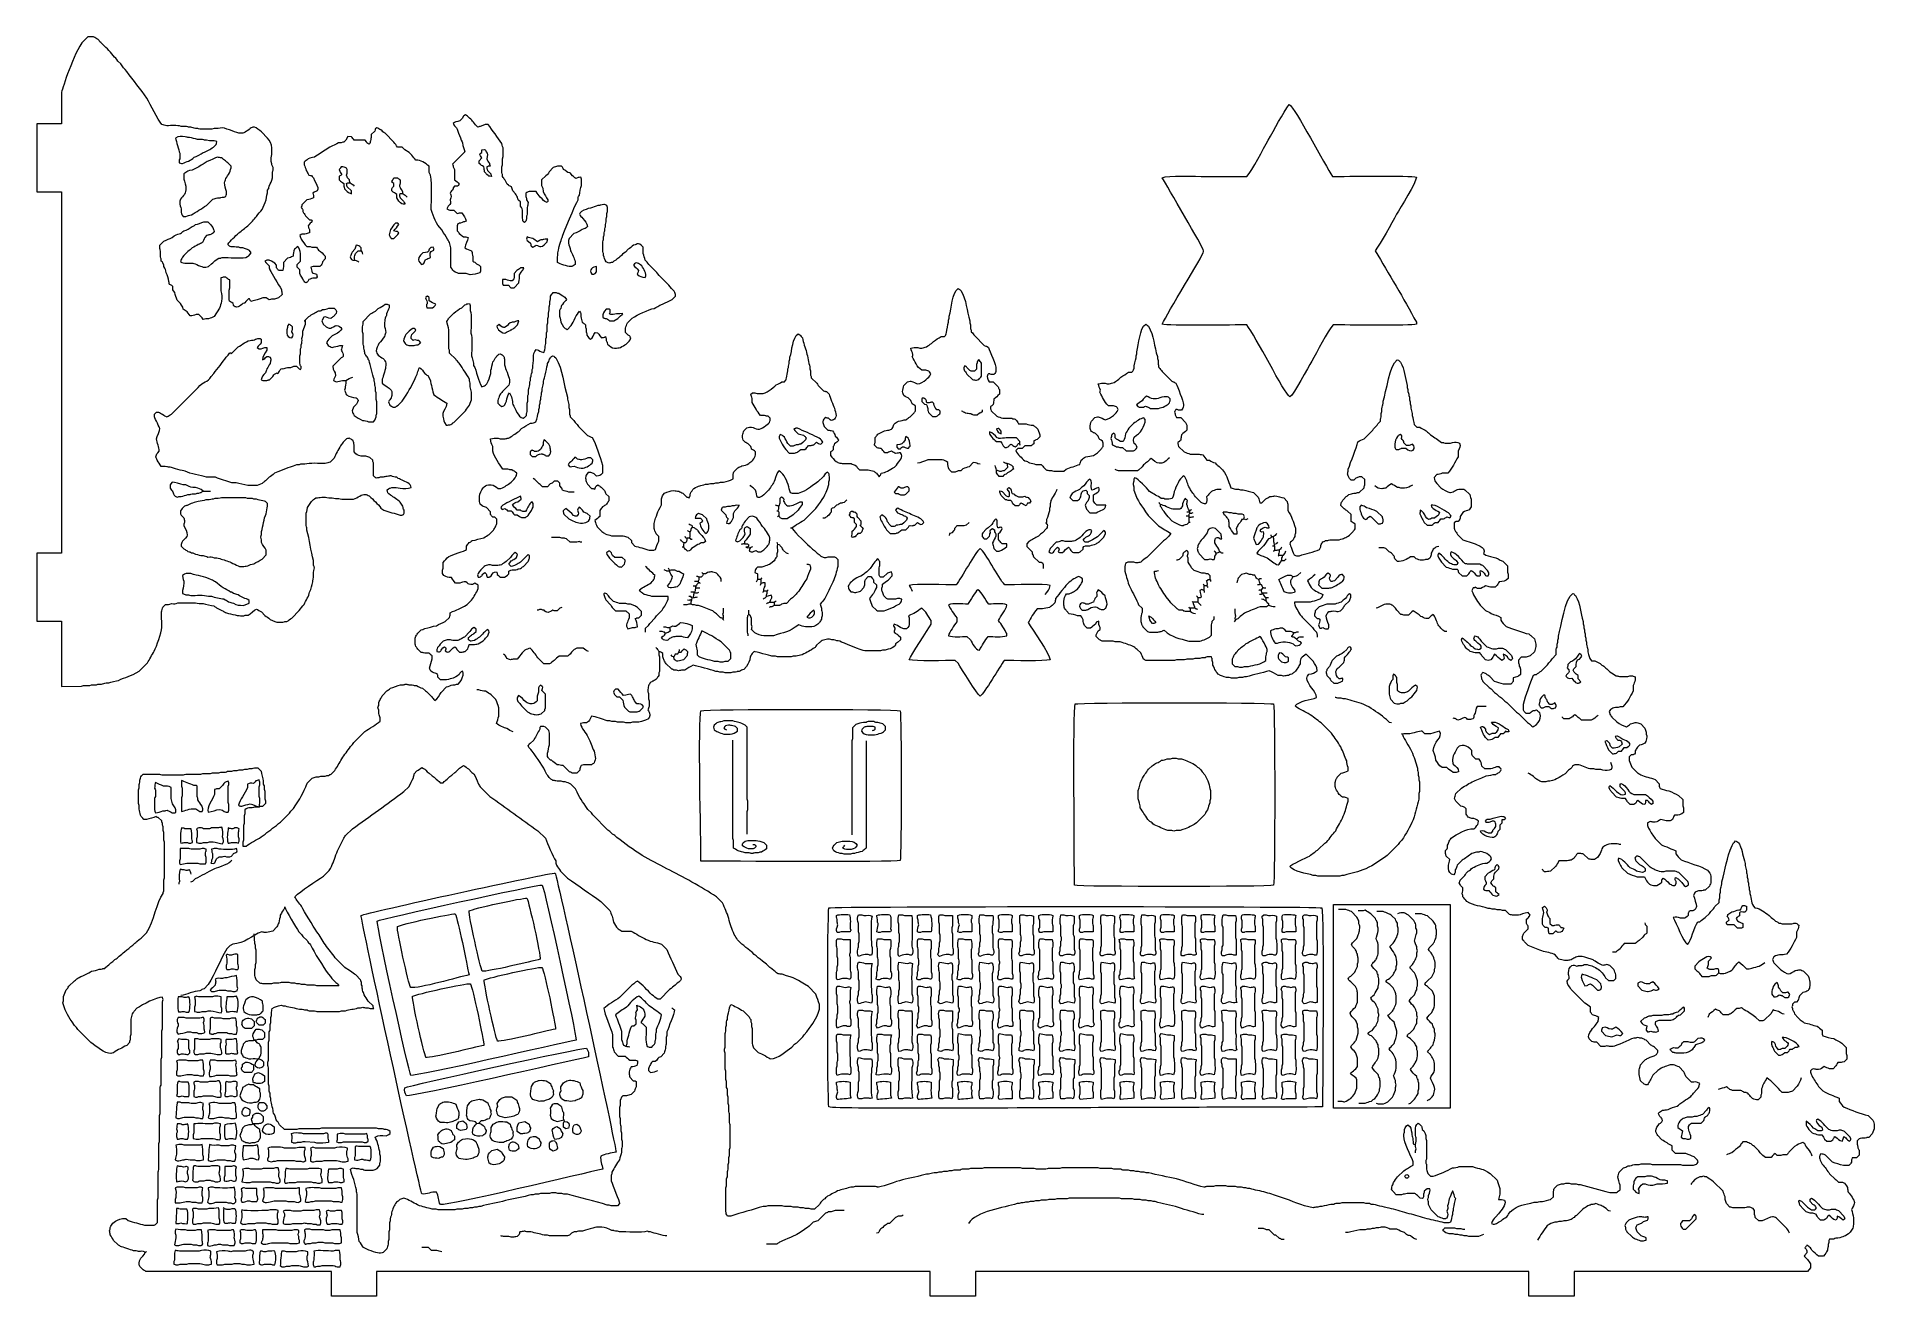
# Model space of a CAD drawing. Header units: millimetres. Extents: x -206 to 205, y -140 to 141.
import ezdxf

# ---------------------------------------------------------------- set-up
doc = ezdxf.new("R2010")
doc.units = ezdxf.units.MM
doc.header["$MEASUREMENT"] = 0
doc.layers.add('Ebene 1', color=7, linetype='Continuous')
doc.layers.add('svg2', color=7, linetype='Continuous')

msp = doc.modelspace()

# ---------------------------------------------------------------- linework, layer by layer
at = {"layer": 'Ebene 1', "color": 1, "lineweight": 18}
for points, knots in [([(-179.5811, -25.6109), (-178.9677, -25.8569), (-178.358, -26.13), (-177.7396, -26.3781), (-177.7396, -26.3781), (-176.8178, -26.3781), (-176.8245, -26.239), (-176.0515, -26.6856), (-176.0515, -26.6856), (-176.0515, -26.6856), (-176.0515, -29.1403), (-176.0515, -29.1403), (-176.0515, -29.1403), (-175.9175, -29.5547), (-175.8274, -29.9297), (-175.7447, -30.368), (-175.7447, -30.368), (-175.2392, -31.0079), (-174.9953, -31.3681), (-174.9773, -32.2095), (-174.9773, -32.2095), (-175.5016, -32.4131), (-175.2669, -32.363), (-175.8976, -32.363), (-175.8976, -32.363), (-176.2172, -32.0444), (-176.1763, -32.1604), (-176.358, -32.0561), (-176.358, -32.0561), (-176.4521, -32.0157), (-176.8736, -31.7963), (-176.9722, -31.7492), (-176.9722, -31.7492), (-177.5139, -31.9252), (-177.2895, -31.8894), (-177.8925, -31.9026), (-177.8925, -31.9026), (-178.466, -32.1011), (-178.9489, -32.3144), (-179.5811, -32.363), (-179.5811, -32.363), (-179.9269, -31.4729), (-179.7351, -30.1507), (-179.7351, -29.1403), (-179.7351, -29.1403), (-179.731, -29.1316), (-179.5903, -28.7056), (-179.5811, -28.68), (-179.5811, -28.68), (-179.5811, -28.68), (-179.5811, -27.2994), (-179.5811, -27.2994), (-179.5811, -27.2994), (-179.5851, -27.2901), (-179.7248, -26.8641), (-179.7351, -26.8385), (-179.7351, -26.8385), (-179.7351, -26.5003), (-179.5811, -25.6283), (-179.5811, -25.6109)], [0, 0, 0, 0, 0.0625, 0.0625, 0.0625, 0.0625, 0.125, 0.125, 0.125, 0.125, 0.1875, 0.1875, 0.1875, 0.1875, 0.25, 0.25, 0.25, 0.25, 0.3125, 0.3125, 0.3125, 0.3125, 0.375, 0.375, 0.375, 0.375, 0.4375, 0.4375, 0.4375, 0.4375, 0.5, 0.5, 0.5, 0.5, 0.5625, 0.5625, 0.5625, 0.5625, 0.625, 0.625, 0.625, 0.625, 0.6875, 0.6875, 0.6875, 0.6875, 0.75, 0.75, 0.75, 0.75, 0.8125, 0.8125, 0.8125, 0.8125, 0.875, 0.875, 0.875, 0.875, 1, 1, 1, 1]), ([(-173.7484, -31.903), (-173.7484, -31.903), (-173.7484, -28.9874), (-173.7484, -28.9874), (-173.7484, -28.9874), (-173.7444, -28.9781), (-173.6037, -28.5525), (-173.5944, -28.527), (-173.5944, -28.527), (-173.5944, -28.527), (-173.5944, -26.8395), (-173.5944, -26.8395), (-173.5944, -26.8395), (-173.5985, -26.8302), (-173.7392, -26.4042), (-173.7484, -26.3785), (-173.7484, -26.3785), (-173.7484, -26.3785), (-173.7484, -25.1514), (-173.7484, -25.1514), (-173.7484, -25.1514), (-173.267, -25.2532), (-171.7801, -25.9677), (-170.9862, -26.2255), (-170.9862, -26.2255), (-170.3657, -26.2405), (-170.7094, -26.1846), (-170.2188, -26.3791), (-170.2188, -26.3791), (-170.2188, -26.3791), (-170.2188, -28.681), (-170.2188, -28.681), (-170.2188, -28.681), (-170.0598, -29.1715), (-170.1069, -28.9214), (-170.0659, -29.4482), (-170.0659, -29.4482), (-169.7443, -29.9848), (-169.5621, -30.3153), (-169.1447, -30.8293), (-169.1447, -30.8293), (-169.001, -31.59), (-168.8551, -31.3123), (-169.1447, -32.057), (-169.1447, -32.057), (-169.1447, -32.057), (-169.6051, -32.057), (-169.6051, -32.057), (-169.6051, -32.057), (-170.0377, -31.8257), (-170.1268, -31.767), (-170.5252, -31.4437), (-170.5252, -31.4437), (-170.5252, -31.4437), (-171.6006, -31.4437), (-171.6006, -31.4437), (-171.6006, -31.4437), (-172.1176, -31.6114), (-172.6103, -31.7219), (-173.1341, -31.9036), (-173.1341, -31.9036), (-173.1341, -31.9036), (-173.7484, -32.057), (-173.7484, -32.057), (-173.7484, -32.057), (-173.7484, -32.057), (-173.7484, -31.903), (-173.7484, -31.903)], [0, 0, 0, 0, 0.05555556, 0.05555556, 0.05555556, 0.05555556, 0.11111111, 0.11111111, 0.11111111, 0.11111111, 0.16666667, 0.16666667, 0.16666667, 0.16666667, 0.22222222, 0.22222222, 0.22222222, 0.22222222, 0.27777778, 0.27777778, 0.27777778, 0.27777778, 0.33333333, 0.33333333, 0.33333333, 0.33333333, 0.38888889, 0.38888889, 0.38888889, 0.38888889, 0.44444444, 0.44444444, 0.44444444, 0.44444444, 0.5, 0.5, 0.5, 0.5, 0.55555556, 0.55555556, 0.55555556, 0.55555556, 0.61111111, 0.61111111, 0.61111111, 0.61111111, 0.66666667, 0.66666667, 0.66666667, 0.66666667, 0.72222222, 0.72222222, 0.72222222, 0.72222222, 0.77777778, 0.77777778, 0.77777778, 0.77777778, 0.83333333, 0.83333333, 0.83333333, 0.83333333, 0.88888889, 0.88888889, 0.88888889, 0.88888889, 1, 1, 1, 1]), ([(-166.3823, -28.221), (-166.3823, -28.221), (-166.3823, -27.1463), (-166.3823, -27.1463), (-166.3823, -27.1463), (-165.8185, -26.9278), (-165.9567, -26.9933), (-165.3081, -26.9933), (-165.3081, -26.9933), (-165.3081, -26.9933), (-164.5408, -26.226), (-164.5408, -26.226), (-164.5408, -26.226), (-164.0932, -25.563), (-164.1316, -25.3856), (-163.3131, -25.3052), (-163.3131, -25.3052), (-163.0635, -25.9497), (-163.0973, -25.7144), (-163.3131, -26.3789), (-163.3131, -26.3789), (-163.3131, -26.3789), (-163.3131, -26.9933), (-163.3131, -26.9933), (-163.3131, -26.9933), (-163.3131, -26.9933), (-163.3131, -28.3744), (-163.3131, -28.3744), (-163.3131, -28.3744), (-163.3131, -28.3744), (-163.3131, -30.0625), (-163.3131, -30.0625), (-163.3131, -30.0625), (-163.31, -30.0712), (-163.1694, -30.4968), (-163.1591, -30.5223), (-163.1591, -30.5223), (-163.1591, -31.2334), (-163.0702, -31.5837), (-163.3131, -32.2104), (-163.3131, -32.2104), (-164.1065, -32.1945), (-163.9167, -32.242), (-164.5408, -31.75), (-164.5408, -31.75), (-164.7019, -31.7163), (-165.1465, -31.5965), (-165.1546, -31.5971), (-165.1546, -31.5971), (-166.0555, -31.5971), (-166.837, -32.1392), (-167.7628, -32.2104), (-167.7628, -32.2104), (-168.1844, -31.1264), (-166.816, -29.4721), (-166.3823, -28.221)], [0, 0, 0, 0, 0.06666667, 0.06666667, 0.06666667, 0.06666667, 0.13333333, 0.13333333, 0.13333333, 0.13333333, 0.2, 0.2, 0.2, 0.2, 0.26666667, 0.26666667, 0.26666667, 0.26666667, 0.33333333, 0.33333333, 0.33333333, 0.33333333, 0.4, 0.4, 0.4, 0.4, 0.46666667, 0.46666667, 0.46666667, 0.46666667, 0.53333333, 0.53333333, 0.53333333, 0.53333333, 0.6, 0.6, 0.6, 0.6, 0.66666667, 0.66666667, 0.66666667, 0.66666667, 0.73333333, 0.73333333, 0.73333333, 0.73333333, 0.8, 0.8, 0.8, 0.8, 0.86666667, 0.86666667, 0.86666667, 0.86666667, 1, 1, 1, 1]), ([(-159.016, -26.6853), (-159.016, -26.6853), (-159.016, -25.9186), (-159.016, -25.9186), (-159.016, -25.9186), (-158.4115, -25.6838), (-158.3158, -25.7646), (-157.6355, -25.7646), (-157.6355, -25.7646), (-157.0431, -25.185), (-157.1807, -25.1605), (-156.4073, -24.9972), (-156.4073, -24.9972), (-156.1888, -25.5606), (-156.2538, -25.4234), (-156.2538, -26.072), (-156.2538, -26.072), (-156.2574, -26.0807), (-156.3986, -26.5063), (-156.4073, -26.5319), (-156.4073, -26.5319), (-156.4073, -26.5319), (-156.4073, -27.1457), (-156.4073, -27.1457), (-156.4073, -27.1457), (-156.4073, -27.1457), (-156.4073, -28.6802), (-156.4073, -28.6802), (-156.4073, -28.6802), (-156.4047, -28.6895), (-156.2636, -29.1151), (-156.2538, -29.1412), (-156.2538, -29.1412), (-156.2538, -29.8671), (-156.1607, -30.3469), (-156.4073, -30.9821), (-156.4073, -30.9821), (-157.2129, -30.9203), (-157.5327, -30.5326), (-158.4028, -30.3683), (-158.4028, -30.3683), (-159.101, -30.5003), (-159.5814, -30.5996), (-160.2437, -30.8287), (-160.2437, -30.8287), (-160.8611, -30.8293), (-160.5476, -30.8548), (-161.0111, -30.6757), (-161.0111, -30.6757), (-160.7276, -29.3284), (-159.5383, -28.1949), (-159.016, -26.6853)], [0, 0, 0, 0, 0.07142857, 0.07142857, 0.07142857, 0.07142857, 0.14285714, 0.14285714, 0.14285714, 0.14285714, 0.21428571, 0.21428571, 0.21428571, 0.21428571, 0.28571429, 0.28571429, 0.28571429, 0.28571429, 0.35714286, 0.35714286, 0.35714286, 0.35714286, 0.42857143, 0.42857143, 0.42857143, 0.42857143, 0.5, 0.5, 0.5, 0.5, 0.57142857, 0.57142857, 0.57142857, 0.57142857, 0.64285714, 0.64285714, 0.64285714, 0.64285714, 0.71428571, 0.71428571, 0.71428571, 0.71428571, 0.78571429, 0.78571429, 0.78571429, 0.78571429, 0.85714286, 0.85714286, 0.85714286, 0.85714286, 1, 1, 1, 1]), ([(-173.7484, -35.739), (-173.2211, -35.7805), (-173.4716, -35.7333), (-172.9811, -35.893), (-172.9811, -35.893), (-172.9811, -35.893), (-171.6006, -35.893), (-171.6006, -35.893), (-171.6006, -35.893), (-171.3427, -36.5549), (-171.4466, -37.4326), (-171.4466, -38.1949), (-171.4466, -38.1949), (-171.2966, -38.6449), (-171.3304, -38.4767), (-171.2926, -38.9616), (-171.2926, -38.9616), (-171.7831, -39.1565), (-171.4395, -39.1012), (-172.0599, -39.1156), (-172.0599, -39.1156), (-172.3954, -39.0041), (-172.4373, -38.9616), (-172.8271, -38.9616), (-172.8271, -38.9616), (-173.3469, -38.9616), (-173.3459, -39.0727), (-173.9024, -39.1156), (-173.9024, -39.1156), (-174.0819, -38.623), (-173.9781, -36.3319), (-173.7484, -35.739)], [0, 0, 0, 0, 0.11111111, 0.11111111, 0.11111111, 0.11111111, 0.22222222, 0.22222222, 0.22222222, 0.22222222, 0.33333333, 0.33333333, 0.33333333, 0.33333333, 0.44444444, 0.44444444, 0.44444444, 0.44444444, 0.55555556, 0.55555556, 0.55555556, 0.55555556, 0.66666667, 0.66666667, 0.66666667, 0.66666667, 0.77777778, 0.77777778, 0.77777778, 0.77777778, 1, 1, 1, 1]), ([(-170.3736, -35.8928), (-169.8098, -35.6745), (-169.948, -35.7394), (-169.2994, -35.7394), (-169.2994, -35.7394), (-169.2907, -35.743), (-168.8651, -35.8837), (-168.839, -35.8928), (-168.839, -35.8928), (-168.839, -35.8928), (-167.4573, -35.8928), (-167.4573, -35.8928), (-167.4573, -35.8928), (-167.4482, -35.8892), (-167.0226, -35.7486), (-166.9975, -35.7394), (-166.9975, -35.7394), (-166.9975, -35.7394), (-165.4628, -35.7394), (-165.4628, -35.7394), (-165.4628, -35.7394), (-165.0128, -35.5901), (-165.1805, -35.6233), (-164.6957, -35.5859), (-164.6957, -35.5859), (-164.4439, -36.2336), (-164.5421, -36.9783), (-164.5421, -37.7349), (-164.5421, -37.7349), (-164.5391, -37.7436), (-164.398, -38.1692), (-164.3893, -38.1947), (-164.3893, -38.1947), (-164.3893, -38.8433), (-164.3233, -38.7057), (-164.5421, -39.2694), (-164.5421, -39.2694), (-165.0516, -39.2296), (-166.2113, -38.9641), (-166.6901, -38.8085), (-166.6901, -38.8085), (-166.6901, -38.8085), (-167.4573, -38.8085), (-167.4573, -38.8085), (-167.4573, -38.8085), (-167.467, -38.8127), (-167.8916, -38.9523), (-167.9177, -38.962), (-167.9177, -38.962), (-167.9177, -38.962), (-168.839, -38.962), (-168.839, -38.962), (-168.839, -38.962), (-168.8482, -38.9661), (-169.2737, -39.1063), (-169.2994, -39.1155), (-169.2994, -39.1155), (-169.948, -39.1155), (-169.8098, -39.181), (-170.3736, -38.962), (-170.3736, -38.962), (-170.3736, -38.962), (-170.3736, -38.1947), (-170.3736, -38.1947), (-170.3736, -38.1947), (-170.3695, -38.1856), (-170.2299, -37.76), (-170.2196, -37.7349), (-170.2196, -37.7349), (-170.2196, -36.9639), (-170.1469, -36.5926), (-170.3736, -35.8928)], [0, 0, 0, 0, 0.05263158, 0.05263158, 0.05263158, 0.05263158, 0.10526316, 0.10526316, 0.10526316, 0.10526316, 0.15789474, 0.15789474, 0.15789474, 0.15789474, 0.21052632, 0.21052632, 0.21052632, 0.21052632, 0.26315789, 0.26315789, 0.26315789, 0.26315789, 0.31578947, 0.31578947, 0.31578947, 0.31578947, 0.36842105, 0.36842105, 0.36842105, 0.36842105, 0.42105263, 0.42105263, 0.42105263, 0.42105263, 0.47368421, 0.47368421, 0.47368421, 0.47368421, 0.52631579, 0.52631579, 0.52631579, 0.52631579, 0.57894737, 0.57894737, 0.57894737, 0.57894737, 0.63157895, 0.63157895, 0.63157895, 0.63157895, 0.68421053, 0.68421053, 0.68421053, 0.68421053, 0.73684211, 0.73684211, 0.73684211, 0.73684211, 0.78947368, 0.78947368, 0.78947368, 0.78947368, 0.84210526, 0.84210526, 0.84210526, 0.84210526, 0.89473684, 0.89473684, 0.89473684, 0.89473684, 1, 1, 1, 1]), ([(-163.3141, -35.739), (-162.7448, -35.9237), (-162.8747, -35.8924), (-162.2389, -35.8924), (-162.2389, -35.8924), (-162.2302, -35.8889), (-161.8045, -35.7487), (-161.7796, -35.739), (-161.7796, -35.739), (-161.1482, -35.739), (-161.3841, -35.6884), (-160.8582, -35.8924), (-160.8582, -35.8924), (-160.9011, -36.4491), (-161.0122, -36.4479), (-161.0122, -36.9667), (-161.0122, -36.9667), (-161.0122, -36.9667), (-161.0122, -37.7339), (-161.0122, -37.7339), (-161.0122, -37.7339), (-161.0082, -37.7432), (-160.8675, -38.1688), (-160.8582, -38.1943), (-160.8582, -38.1943), (-160.8582, -38.825), (-160.8086, -38.5903), (-161.0122, -39.1156), (-161.0122, -39.1156), (-161.6736, -38.9007), (-161.8235, -38.9622), (-162.5468, -38.9616), (-162.5468, -38.9616), (-162.9974, -39.111), (-162.8286, -39.0778), (-163.3141, -39.1156), (-163.3141, -39.1156), (-163.7305, -38.0398), (-163.3141, -36.6684), (-163.3141, -35.739)], [0, 0, 0, 0, 0.09090909, 0.09090909, 0.09090909, 0.09090909, 0.18181818, 0.18181818, 0.18181818, 0.18181818, 0.27272727, 0.27272727, 0.27272727, 0.27272727, 0.36363636, 0.36363636, 0.36363636, 0.36363636, 0.45454545, 0.45454545, 0.45454545, 0.45454545, 0.54545455, 0.54545455, 0.54545455, 0.54545455, 0.63636364, 0.63636364, 0.63636364, 0.63636364, 0.72727273, 0.72727273, 0.72727273, 0.72727273, 0.81818182, 0.81818182, 0.81818182, 0.81818182, 1, 1, 1, 1]), ([(-174.0561, -40.3427), (-174.0561, -40.3427), (-172.0622, -40.3427), (-172.0622, -40.3427), (-172.0622, -40.3427), (-172.053, -40.3468), (-171.6264, -40.487), (-171.6013, -40.4967), (-171.6013, -40.4967), (-171.6013, -40.4967), (-170.2197, -40.4967), (-170.2197, -40.4967), (-170.2197, -40.4967), (-170.2197, -40.4967), (-169.6064, -40.4961), (-169.6064, -40.4961), (-169.6064, -40.4961), (-169.5972, -40.4927), (-169.1717, -40.3525), (-169.1456, -40.3427), (-169.1456, -40.3427), (-168.5152, -40.3427), (-168.7501, -40.2921), (-168.2258, -40.4961), (-168.2258, -40.4961), (-168.2667, -41.0231), (-168.2196, -40.773), (-168.3782, -41.2635), (-168.3782, -41.2635), (-168.3782, -41.2635), (-168.3782, -41.8773), (-168.3782, -41.8773), (-168.3782, -41.8773), (-168.3756, -41.8866), (-168.2345, -42.3121), (-168.2258, -42.3376), (-168.2258, -42.3376), (-168.2258, -43.0176), (-168.1435, -43.1147), (-168.3782, -43.7194), (-168.3782, -43.7194), (-168.3782, -43.7194), (-169.6064, -43.7194), (-169.6064, -43.7194), (-169.6064, -43.7194), (-169.6151, -43.7157), (-170.0406, -43.5745), (-170.0667, -43.5654), (-170.0667, -43.5654), (-170.0667, -43.5654), (-171.4474, -43.5654), (-171.4474, -43.5654), (-171.4474, -43.5654), (-171.4474, -43.5654), (-172.0622, -43.5659), (-172.0622, -43.5659), (-172.0622, -43.5659), (-172.0622, -43.5659), (-172.5216, -43.5659), (-172.5216, -43.5659), (-172.5216, -43.5659), (-173.0279, -43.7295), (-173.4796, -43.86), (-174.0561, -43.8723), (-174.0561, -43.8723), (-174.251, -43.3822), (-174.1958, -43.726), (-174.2101, -43.105), (-174.2101, -43.105), (-174.2061, -43.0963), (-174.0664, -42.6707), (-174.0561, -42.6446), (-174.0561, -42.6446), (-174.0561, -42.285), (-174.0454, -40.3627), (-174.0561, -40.3427)], [0, 0, 0, 0, 0.05, 0.05, 0.05, 0.05, 0.1, 0.1, 0.1, 0.1, 0.15, 0.15, 0.15, 0.15, 0.2, 0.2, 0.2, 0.2, 0.25, 0.25, 0.25, 0.25, 0.3, 0.3, 0.3, 0.3, 0.35, 0.35, 0.35, 0.35, 0.4, 0.4, 0.4, 0.4, 0.45, 0.45, 0.45, 0.45, 0.5, 0.5, 0.5, 0.5, 0.55, 0.55, 0.55, 0.55, 0.6, 0.6, 0.6, 0.6, 0.65, 0.65, 0.65, 0.65, 0.7, 0.7, 0.7, 0.7, 0.75, 0.75, 0.75, 0.75, 0.8, 0.8, 0.8, 0.8, 0.85, 0.85, 0.85, 0.85, 0.9, 0.9, 0.9, 0.9, 1, 1, 1, 1]), ([(-162.5449, -42.0323), (-162.331, -41.7605), (-162.2681, -41.7039), (-162.0855, -41.4183), (-162.0855, -41.4183), (-161.2777, -41.0772), (-161.1739, -41.1565), (-161.4716, -40.3436), (-161.4716, -40.3436), (-162.5688, -40.7002), (-164.0901, -40.4976), (-165.3071, -40.4976), (-165.3071, -40.4976), (-165.3173, -40.4935), (-165.7428, -40.3533), (-165.7679, -40.3436), (-165.7679, -40.3436), (-166.4325, -40.3436), (-166.4084, -40.2699), (-166.9956, -40.4976), (-166.9956, -40.4976), (-166.9839, -41.1012), (-167.0186, -40.8762), (-166.8427, -41.4183), (-166.8427, -41.4183), (-166.8427, -41.4183), (-166.8427, -42.0323), (-166.8427, -42.0323), (-166.8427, -42.0323), (-166.8427, -42.0323), (-166.8427, -42.4921), (-166.8427, -42.4921), (-166.8427, -42.4921), (-166.9659, -42.8741), (-167.0258, -43.1847), (-167.1496, -43.5662), (-167.1496, -43.5662), (-166.1915, -43.9177), (-166.3036, -43.4675), (-165.9219, -42.6455), (-165.9219, -42.6455), (-165.6461, -42.4277), (-165.5878, -42.3735), (-165.3081, -42.1857), (-165.3081, -42.1857), (-164.64, -42.1857), (-164.6871, -42.2286), (-164.0804, -42.0323), (-164.0804, -42.0323), (-163.463, -42.2717), (-163.1633, -42.2717), (-162.5459, -42.0323)], [0, 0, 0, 0, 0.07142857, 0.07142857, 0.07142857, 0.07142857, 0.14285714, 0.14285714, 0.14285714, 0.14285714, 0.21428571, 0.21428571, 0.21428571, 0.21428571, 0.28571429, 0.28571429, 0.28571429, 0.28571429, 0.35714286, 0.35714286, 0.35714286, 0.35714286, 0.42857143, 0.42857143, 0.42857143, 0.42857143, 0.5, 0.5, 0.5, 0.5, 0.57142857, 0.57142857, 0.57142857, 0.57142857, 0.64285714, 0.64285714, 0.64285714, 0.64285714, 0.71428571, 0.71428571, 0.71428571, 0.71428571, 0.78571429, 0.78571429, 0.78571429, 0.78571429, 0.85714286, 0.85714286, 0.85714286, 0.85714286, 1, 1, 1, 1]), ([(-171.6004, -46.0215), (-171.6894, -45.5488), (-171.7145, -45.5156), (-171.9074, -45.1002), (-171.9074, -45.1002), (-172.2138, -45.1601), (-172.3677, -45.1965), (-172.6746, -45.2542), (-172.6746, -45.2542), (-172.6833, -45.2507), (-173.109, -45.1099), (-173.1349, -45.1002), (-173.1349, -45.1002), (-173.7386, -45.088), (-173.5135, -45.1228), (-174.0563, -44.9474), (-174.0563, -44.9474), (-174.357, -45.7233), (-174.2092, -46.8231), (-174.2092, -47.7096), (-174.2092, -47.7096), (-174.3448, -48.0866), (-174.2951, -47.9725), (-174.3627, -48.3234)], [0, 0, 0, 0, 0.14285714, 0.14285714, 0.14285714, 0.14285714, 0.28571429, 0.28571429, 0.28571429, 0.28571429, 0.42857143, 0.42857143, 0.42857143, 0.42857143, 0.57142857, 0.57142857, 0.57142857, 0.57142857, 0.71428571, 0.71428571, 0.71428571, 0.71428571, 1, 1, 1, 1]), ([(-150.7427, -53.3112), (-150.267, -54.4341), (-148.2039, -57.8808), (-147.5078, -58.9114), (-147.5078, -58.9114), (-147.5078, -58.9114), (-146.8934, -59.5254), (-146.8934, -59.5254), (-146.8934, -59.5254), (-146.8843, -59.5438), (-146.6034, -59.9596), (-146.5865, -59.9862), (-146.5865, -59.9862), (-146.5865, -59.9862), (-145.6653, -60.9065), (-145.6653, -60.9065), (-145.6653, -60.9065), (-145.3747, -61.3377), (-145.2939, -61.4236), (-144.8989, -61.8272), (-144.8989, -61.8272), (-144.1348, -63.6339), (-142.0559, -66.6729), (-140.9085, -68.4259), (-140.9085, -68.4259), (-140.9085, -68.4259), (-140.4482, -68.8863), (-140.4482, -68.8863), (-140.4482, -68.8863), (-140.439, -68.9047), (-140.1586, -69.3206), (-140.1412, -69.3472), (-140.1412, -69.3472), (-140.1412, -69.3472), (-139.2215, -70.2674), (-139.2215, -70.2674), (-139.2215, -70.2674), (-139.202, -70.2787), (-138.7868, -70.558), (-138.7607, -70.5744), (-138.7607, -70.5744), (-138.7566, -70.5841), (-138.616, -71.0097), (-138.6067, -71.0347), (-138.6067, -71.0347), (-138.6067, -71.0347), (-143.5174, -71.0347), (-143.5174, -71.0347), (-143.5174, -71.0347), (-143.5265, -71.0311), (-143.9521, -70.8909), (-143.9778, -70.8818), (-143.9778, -70.8818), (-143.9778, -70.8818), (-145.6663, -70.8818), (-145.6663, -70.8818), (-145.6663, -70.8818), (-145.6754, -70.8781), (-146.101, -70.7371), (-146.1261, -70.7284), (-146.1261, -70.7284), (-146.1261, -70.7284), (-146.8934, -70.7278), (-146.8934, -70.7278), (-146.8934, -70.7278), (-146.9021, -70.7242), (-147.3277, -70.5841), (-147.3538, -70.5744), (-147.3538, -70.5744), (-147.3538, -70.5744), (-147.9682, -70.5744), (-147.9682, -70.5744), (-147.9682, -70.5744), (-147.9773, -70.5707), (-148.4019, -70.4305), (-148.428, -70.4208), (-148.428, -70.4208), (-148.428, -70.4208), (-149.1953, -70.4208), (-149.1953, -70.4208), (-149.1953, -70.4208), (-149.204, -70.4173), (-149.6296, -70.2771), (-149.6557, -70.2674), (-149.6557, -70.2674), (-149.6557, -70.2674), (-150.27, -70.2674), (-150.27, -70.2674), (-150.27, -70.2674), (-150.27, -70.2674), (-151.4972, -70.2674), (-151.4972, -70.2674), (-151.4972, -70.2674), (-151.5059, -70.271), (-151.9325, -70.4121), (-151.9575, -70.4214), (-151.9575, -70.4214), (-151.9575, -70.4214), (-153.1853, -70.4214), (-153.1853, -70.4214), (-153.1853, -70.4214), (-153.1944, -70.425), (-153.62, -70.5651), (-153.6461, -70.5744), (-153.6461, -70.5744), (-153.6461, -70.5744), (-155.1808, -70.5744), (-155.1808, -70.5744), (-155.1808, -70.5744), (-155.1808, -70.5744), (-155.3346, -70.5744), (-155.3346, -70.5744), (-155.3346, -70.5744), (-155.7019, -70.5744), (-155.9137, -70.4853), (-156.2543, -70.4214), (-156.2543, -70.4214), (-156.2543, -70.4214), (-157.0217, -69.6536), (-157.0217, -69.6536), (-157.0217, -69.6536), (-157.1577, -69.3159), (-157.3286, -69.0904), (-157.3286, -68.7329), (-157.3286, -68.7329), (-157.3286, -68.7329), (-157.3286, -68.2729), (-157.3286, -68.2729), (-157.3286, -68.2729), (-157.3286, -68.2729), (-157.3286, -67.3517), (-157.3286, -67.3517), (-157.3286, -67.3517), (-157.3256, -67.343), (-157.1848, -66.9175), (-157.1757, -66.8918), (-157.1757, -66.8918), (-157.1757, -66.8918), (-157.1757, -66.278), (-157.1757, -66.278), (-157.1757, -66.278), (-157.1716, -66.2687), (-157.031, -65.8427), (-157.0217, -65.8176), (-157.0217, -65.8176), (-157.0217, -65.8176), (-157.0217, -64.8963), (-157.0217, -64.8963), (-157.0217, -64.8963), (-157.0217, -64.8963), (-157.0217, -63.9761), (-157.0217, -63.9761), (-157.0217, -63.9761), (-157.0217, -63.9761), (-157.0217, -63.0554), (-157.0217, -63.0554), (-157.0217, -63.0554), (-157.0257, -63.0461), (-157.167, -62.6205), (-157.1757, -62.5944), (-157.1757, -62.5944), (-157.1757, -62.5944), (-157.1757, -61.9807), (-157.1757, -61.9807), (-157.1757, -61.9807), (-157.1787, -61.972), (-157.3194, -61.5464), (-157.3286, -61.5209), (-157.3286, -61.5209), (-157.3286, -61.5209), (-157.4847, -59.3857), (-157.4847, -59.3857)], [0, 0, 0, 0, 0.02272727, 0.02272727, 0.02272727, 0.02272727, 0.04545455, 0.04545455, 0.04545455, 0.04545455, 0.06818182, 0.06818182, 0.06818182, 0.06818182, 0.09090909, 0.09090909, 0.09090909, 0.09090909, 0.11363636, 0.11363636, 0.11363636, 0.11363636, 0.13636364, 0.13636364, 0.13636364, 0.13636364, 0.15909091, 0.15909091, 0.15909091, 0.15909091, 0.18181818, 0.18181818, 0.18181818, 0.18181818, 0.20454545, 0.20454545, 0.20454545, 0.20454545, 0.22727273, 0.22727273, 0.22727273, 0.22727273, 0.25, 0.25, 0.25, 0.25, 0.27272727, 0.27272727, 0.27272727, 0.27272727, 0.29545455, 0.29545455, 0.29545455, 0.29545455, 0.31818182, 0.31818182, 0.31818182, 0.31818182, 0.34090909, 0.34090909, 0.34090909, 0.34090909, 0.36363636, 0.36363636, 0.36363636, 0.36363636, 0.38636364, 0.38636364, 0.38636364, 0.38636364, 0.40909091, 0.40909091, 0.40909091, 0.40909091, 0.43181818, 0.43181818, 0.43181818, 0.43181818, 0.45454545, 0.45454545, 0.45454545, 0.45454545, 0.47727273, 0.47727273, 0.47727273, 0.47727273, 0.5, 0.5, 0.5, 0.5, 0.52272727, 0.52272727, 0.52272727, 0.52272727, 0.54545455, 0.54545455, 0.54545455, 0.54545455, 0.56818182, 0.56818182, 0.56818182, 0.56818182, 0.59090909, 0.59090909, 0.59090909, 0.59090909, 0.61363636, 0.61363636, 0.61363636, 0.61363636, 0.63636364, 0.63636364, 0.63636364, 0.63636364, 0.65909091, 0.65909091, 0.65909091, 0.65909091, 0.68181818, 0.68181818, 0.68181818, 0.68181818, 0.70454545, 0.70454545, 0.70454545, 0.70454545, 0.72727273, 0.72727273, 0.72727273, 0.72727273, 0.75, 0.75, 0.75, 0.75, 0.77272727, 0.77272727, 0.77272727, 0.77272727, 0.79545455, 0.79545455, 0.79545455, 0.79545455, 0.81818182, 0.81818182, 0.81818182, 0.81818182, 0.84090909, 0.84090909, 0.84090909, 0.84090909, 0.86363636, 0.86363636, 0.86363636, 0.86363636, 0.88636364, 0.88636364, 0.88636364, 0.88636364, 0.90909091, 0.90909091, 0.90909091, 0.90909091, 0.93181818, 0.93181818, 0.93181818, 0.93181818, 0.95454545, 0.95454545, 0.95454545, 0.95454545, 1, 1, 1, 1]), ([(-24.3045, -58.9486), (-24.1137, -58.3475), (-24.0778, -58.9342), (-24.3055, -58.1818), (-24.3055, -58.1818), (-24.3055, -57.2125), (-24.1274, -55.9643), (-24.4583, -55.1126), (-24.4583, -55.1126), (-25.3863, -55.1121), (-26.5602, -54.95), (-27.3746, -55.2661), (-27.3746, -55.2661), (-27.3618, -55.8692), (-27.3966, -55.6446), (-27.2206, -56.1869), (-27.2206, -56.1869), (-27.2206, -56.1869), (-27.2206, -56.8007), (-27.2206, -56.8007), (-27.2206, -56.8007), (-27.0851, -57.1777), (-27.1347, -57.0631), (-27.0667, -57.4145), (-27.0667, -57.4145), (-27.2958, -58.1194), (-27.4887, -58.4131), (-27.2206, -59.1025), (-27.2206, -59.1025), (-26.6171, -59.0892), (-26.8421, -59.1246), (-26.2994, -58.9486), (-26.2994, -58.9486), (-25.9479, -58.9486), (-24.3515, -58.9241), (-24.3045, -58.9486)], [0, 0, 0, 0, 0.1, 0.1, 0.1, 0.1, 0.2, 0.2, 0.2, 0.2, 0.3, 0.3, 0.3, 0.3, 0.4, 0.4, 0.4, 0.4, 0.5, 0.5, 0.5, 0.5, 0.6, 0.6, 0.6, 0.6, 0.7, 0.7, 0.7, 0.7, 0.8, 0.8, 0.8, 0.8, 1, 1, 1, 1]), ([(-20.9286, -64.0149), (-20.9286, -64.0149), (-20.7746, -64.0149), (-20.7746, -64.0149), (-20.7746, -64.0149), (-20.7746, -64.0149), (-20.3142, -64.0149), (-20.3142, -64.0149), (-20.3142, -64.0149), (-19.8636, -64.1642), (-20.0323, -64.131), (-19.5469, -64.1684), (-19.5469, -64.1684), (-19.3039, -63.5413), (-19.3939, -63.1914), (-19.3939, -62.4803), (-19.3939, -62.4803), (-19.397, -62.4712), (-19.5378, -62.045), (-19.5469, -62.0199), (-19.5469, -62.0199), (-19.5469, -60.5043), (-19.7735, -56.5916), (-19.3939, -55.4213), (-19.3939, -55.4213), (-20.0283, -55.1746), (-20.5091, -55.2673), (-21.2354, -55.2673), (-21.2354, -55.2673), (-21.2441, -55.2643), (-21.6697, -55.1236), (-21.6958, -55.1149), (-21.6958, -55.1149), (-21.6958, -55.1149), (-22.4631, -55.1149), (-22.4631, -55.1149), (-22.4631, -55.1149), (-22.7019, -55.7317), (-22.6161, -55.9533), (-22.6161, -56.6489), (-22.6161, -56.6489), (-22.6131, -56.6576), (-22.4723, -57.0837), (-22.4621, -57.1092), (-22.4621, -57.1092), (-22.4621, -57.1092), (-22.4621, -58.9507), (-22.4621, -58.9507), (-22.4621, -58.9507), (-22.4591, -58.9594), (-22.3184, -59.3856), (-22.3091, -59.4111), (-22.3091, -59.4111), (-22.3091, -59.4111), (-22.3091, -61.0998), (-22.3091, -61.0998), (-22.3091, -61.0998), (-22.3132, -61.1085), (-22.4528, -61.5335), (-22.4621, -61.5596), (-22.4621, -61.5596), (-22.4621, -61.5596), (-22.4631, -62.3269), (-22.4631, -62.3269), (-22.4631, -62.3269), (-22.4662, -62.336), (-22.6068, -62.7616), (-22.6161, -62.7877), (-22.6161, -62.7877), (-22.6161, -63.4982), (-22.7061, -63.8487), (-22.4621, -64.4752), (-22.4621, -64.4752), (-21.9608, -64.2743), (-21.5158, -64.0149), (-20.9286, -64.0149)], [0, 0, 0, 0, 0.05, 0.05, 0.05, 0.05, 0.1, 0.1, 0.1, 0.1, 0.15, 0.15, 0.15, 0.15, 0.2, 0.2, 0.2, 0.2, 0.25, 0.25, 0.25, 0.25, 0.3, 0.3, 0.3, 0.3, 0.35, 0.35, 0.35, 0.35, 0.4, 0.4, 0.4, 0.4, 0.45, 0.45, 0.45, 0.45, 0.5, 0.5, 0.5, 0.5, 0.55, 0.55, 0.55, 0.55, 0.6, 0.6, 0.6, 0.6, 0.65, 0.65, 0.65, 0.65, 0.7, 0.7, 0.7, 0.7, 0.75, 0.75, 0.75, 0.75, 0.8, 0.8, 0.8, 0.8, 0.85, 0.85, 0.85, 0.85, 0.9, 0.9, 0.9, 0.9, 1, 1, 1, 1]), ([(-15.2498, -58.9486), (-15.058, -58.3475), (-15.0222, -58.9342), (-15.2498, -58.1818), (-15.2498, -58.1818), (-15.2498, -57.2125), (-15.0718, -55.9643), (-15.4026, -55.1126), (-15.4026, -55.1126), (-16.3306, -55.1126), (-17.5046, -54.9505), (-18.3189, -55.2661), (-18.3189, -55.2661), (-18.3061, -55.8692), (-18.3409, -55.6452), (-18.1649, -56.1869), (-18.1649, -56.1869), (-18.1649, -56.1869), (-18.1649, -56.8007), (-18.1649, -56.8007), (-18.1649, -56.8007), (-18.0295, -57.1777), (-18.0791, -57.0636), (-18.0121, -57.4145), (-18.0121, -57.4145), (-18.1762, -57.9209), (-18.3061, -58.3726), (-18.3189, -58.9491), (-18.3189, -58.9491), (-17.6733, -59.1993), (-17.9093, -59.1649), (-17.2447, -58.9491), (-17.2447, -58.9491), (-16.8922, -58.9491), (-15.2958, -58.9245), (-15.2498, -58.9491), (-15.2498, -58.9491), (-15.2498, -58.9491), (-15.2498, -58.9486), (-15.2498, -58.9486)], [0, 0, 0, 0, 0.09090909, 0.09090909, 0.09090909, 0.09090909, 0.18181818, 0.18181818, 0.18181818, 0.18181818, 0.27272727, 0.27272727, 0.27272727, 0.27272727, 0.36363636, 0.36363636, 0.36363636, 0.36363636, 0.45454545, 0.45454545, 0.45454545, 0.45454545, 0.54545455, 0.54545455, 0.54545455, 0.54545455, 0.63636364, 0.63636364, 0.63636364, 0.63636364, 0.72727273, 0.72727273, 0.72727273, 0.72727273, 0.81818182, 0.81818182, 0.81818182, 0.81818182, 1, 1, 1, 1]), ([(-11.8749, -64.013), (-11.8749, -64.013), (-11.7209, -64.0134), (-11.7209, -64.0134), (-11.7209, -64.0134), (-11.7209, -64.0134), (-11.2616, -64.0134), (-11.2616, -64.0134), (-11.2616, -64.0134), (-10.8109, -64.1623), (-10.9787, -64.1296), (-10.4932, -64.1668), (-10.4932, -64.1668), (-10.2544, -63.55), (-10.3403, -63.3274), (-10.3403, -62.6323), (-10.3403, -62.6323), (-10.3445, -62.6231), (-10.4841, -62.1976), (-10.4932, -62.1715), (-10.4932, -62.1715), (-10.4932, -59.9206), (-10.3633, -57.3027), (-10.4932, -55.2658), (-10.4932, -55.2658), (-10.4932, -55.2658), (-12.1818, -55.2658), (-12.1818, -55.2658), (-12.1818, -55.2658), (-12.1905, -55.2627), (-12.6162, -55.122), (-12.6421, -55.1129), (-12.6421, -55.1129), (-12.6421, -55.1129), (-13.4095, -55.1129), (-13.4095, -55.1129), (-13.4095, -55.1129), (-13.6525, -55.7394), (-13.5635, -56.0903), (-13.5635, -56.8004), (-13.5635, -56.8004), (-13.5594, -56.8101), (-13.4188, -57.2357), (-13.4095, -57.2612), (-13.4095, -57.2612), (-13.4095, -57.2612), (-13.4095, -59.1027), (-13.4095, -59.1027), (-13.4095, -59.1027), (-13.4054, -59.112), (-13.2648, -59.5371), (-13.2555, -59.5631), (-13.2555, -59.5631), (-13.2555, -59.5631), (-13.2555, -61.0977), (-13.2555, -61.0977), (-13.2555, -61.0977), (-13.2595, -61.1064), (-13.3993, -61.532), (-13.4095, -61.5581), (-13.4095, -61.5581), (-13.4095, -61.5581), (-13.4095, -62.1715), (-13.4095, -62.1715), (-13.4095, -62.1715), (-13.4125, -62.1806), (-13.5532, -62.6068), (-13.5635, -62.6323), (-13.5635, -62.6323), (-13.5624, -63.3582), (-13.6561, -63.839), (-13.4095, -64.4733), (-13.4095, -64.4733), (-12.9082, -64.2728), (-12.4622, -64.0134), (-11.8749, -64.0134), (-11.8749, -64.0134), (-11.8749, -64.0134), (-11.8749, -64.013), (-11.8749, -64.013)], [0, 0, 0, 0, 0.04761905, 0.04761905, 0.04761905, 0.04761905, 0.0952381, 0.0952381, 0.0952381, 0.0952381, 0.14285714, 0.14285714, 0.14285714, 0.14285714, 0.19047619, 0.19047619, 0.19047619, 0.19047619, 0.23809524, 0.23809524, 0.23809524, 0.23809524, 0.28571429, 0.28571429, 0.28571429, 0.28571429, 0.33333333, 0.33333333, 0.33333333, 0.33333333, 0.38095238, 0.38095238, 0.38095238, 0.38095238, 0.42857143, 0.42857143, 0.42857143, 0.42857143, 0.47619048, 0.47619048, 0.47619048, 0.47619048, 0.52380952, 0.52380952, 0.52380952, 0.52380952, 0.57142857, 0.57142857, 0.57142857, 0.57142857, 0.61904762, 0.61904762, 0.61904762, 0.61904762, 0.66666667, 0.66666667, 0.66666667, 0.66666667, 0.71428571, 0.71428571, 0.71428571, 0.71428571, 0.76190476, 0.76190476, 0.76190476, 0.76190476, 0.80952381, 0.80952381, 0.80952381, 0.80952381, 0.85714286, 0.85714286, 0.85714286, 0.85714286, 0.9047619, 0.9047619, 0.9047619, 0.9047619, 1, 1, 1, 1]), ([(-6.1962, -58.9486), (-6.0355, -58.144), (-6.0043, -56.0011), (-6.3501, -55.1126), (-6.3501, -55.1126), (-7.277, -55.1126), (-8.4509, -54.95), (-9.2652, -55.2661), (-9.2652, -55.2661), (-9.2652, -55.2661), (-9.2652, -55.8799), (-9.2652, -55.8799), (-9.2652, -55.8799), (-9.2612, -55.8892), (-9.1215, -56.3148), (-9.1114, -56.3399), (-9.1114, -56.3399), (-9.1114, -56.3399), (-9.1114, -56.8007), (-9.1114, -56.8007), (-9.1114, -56.8007), (-8.9768, -57.1777), (-9.0264, -57.0631), (-8.9584, -57.4145), (-8.9584, -57.4145), (-9.1225, -57.9204), (-9.2525, -58.3726), (-9.2652, -58.9491), (-9.2652, -58.9491), (-8.6207, -59.1993), (-8.8556, -59.1645), (-8.1911, -58.9491), (-8.1911, -58.9491), (-7.8387, -58.9491), (-6.2421, -58.9241), (-6.1962, -58.9491), (-6.1962, -58.9491), (-6.1962, -58.9491), (-6.1962, -58.9486), (-6.1962, -58.9486)], [0, 0, 0, 0, 0.09090909, 0.09090909, 0.09090909, 0.09090909, 0.18181818, 0.18181818, 0.18181818, 0.18181818, 0.27272727, 0.27272727, 0.27272727, 0.27272727, 0.36363636, 0.36363636, 0.36363636, 0.36363636, 0.45454545, 0.45454545, 0.45454545, 0.45454545, 0.54545455, 0.54545455, 0.54545455, 0.54545455, 0.63636364, 0.63636364, 0.63636364, 0.63636364, 0.72727273, 0.72727273, 0.72727273, 0.72727273, 0.81818182, 0.81818182, 0.81818182, 0.81818182, 1, 1, 1, 1]), ([(-2.8193, -64.0149), (-2.8193, -64.0149), (-2.6663, -64.0149), (-2.6663, -64.0149), (-2.6663, -64.0149), (-2.6663, -64.0149), (-2.2059, -64.0149), (-2.2059, -64.0149), (-2.2059, -64.0149), (-1.7552, -64.1642), (-1.9232, -64.131), (-1.4387, -64.1684), (-1.4387, -64.1684), (-1.2038, -63.5638), (-1.2847, -63.4676), (-1.2847, -62.7873), (-1.2847, -62.7873), (-1.2888, -62.778), (-1.4294, -62.3524), (-1.4387, -62.3263), (-1.4387, -62.3263), (-1.4387, -62.3263), (-1.4387, -59.4107), (-1.4387, -59.4107), (-1.4387, -59.4107), (-1.4418, -59.4014), (-1.5824, -58.9758), (-1.5927, -58.9507), (-1.5927, -58.9507), (-1.5927, -58.9507), (-1.5917, -58.03), (-1.5917, -58.03), (-1.5917, -58.03), (-1.5885, -58.0203), (-1.4474, -57.5947), (-1.4387, -57.5692), (-1.4387, -57.5692), (-1.4387, -56.8156), (-1.4023, -55.8212), (-1.4387, -55.2673), (-1.4387, -55.2673), (-1.4387, -55.2673), (-3.1262, -55.2673), (-3.1262, -55.2673), (-3.1262, -55.2673), (-3.1349, -55.2643), (-3.5615, -55.123), (-3.5866, -55.1143), (-3.5866, -55.1143), (-3.5866, -55.1143), (-4.3539, -55.1143), (-4.3539, -55.1143), (-4.3539, -55.1143), (-4.5978, -55.741), (-4.5078, -56.0913), (-4.5078, -56.8018), (-4.5078, -56.8018), (-4.5037, -56.8111), (-4.3641, -57.2367), (-4.3539, -57.2628), (-4.3539, -57.2628), (-4.3539, -57.2628), (-4.3539, -59.2573), (-4.3539, -59.2573), (-4.3539, -59.2573), (-4.3507, -59.2664), (-4.2101, -59.692), (-4.201, -59.7181), (-4.201, -59.7181), (-4.201, -59.7181), (-4.201, -60.9458), (-4.201, -60.9458), (-4.201, -60.9458), (-4.204, -60.9549), (-4.3447, -61.3805), (-4.3539, -61.4056), (-4.3539, -61.4056), (-4.3539, -61.4056), (-4.3539, -62.1729), (-4.3539, -62.1729), (-4.3539, -62.1729), (-4.358, -62.1821), (-4.4986, -62.6082), (-4.5078, -62.6337), (-4.5078, -62.6337), (-4.5078, -62.6337), (-4.5078, -63.4011), (-4.5078, -63.4011), (-4.5078, -63.4011), (-4.7554, -64.1648), (-4.7984, -63.8523), (-4.3539, -64.4748), (-4.3539, -64.4748), (-3.8525, -64.2737), (-3.4075, -64.0144), (-2.8193, -64.0144), (-2.8193, -64.0144), (-2.8193, -64.0144), (-2.8193, -64.0149), (-2.8193, -64.0149)], [0, 0, 0, 0, 0.03846154, 0.03846154, 0.03846154, 0.03846154, 0.07692308, 0.07692308, 0.07692308, 0.07692308, 0.11538462, 0.11538462, 0.11538462, 0.11538462, 0.15384615, 0.15384615, 0.15384615, 0.15384615, 0.19230769, 0.19230769, 0.19230769, 0.19230769, 0.23076923, 0.23076923, 0.23076923, 0.23076923, 0.26923077, 0.26923077, 0.26923077, 0.26923077, 0.30769231, 0.30769231, 0.30769231, 0.30769231, 0.34615385, 0.34615385, 0.34615385, 0.34615385, 0.38461538, 0.38461538, 0.38461538, 0.38461538, 0.42307692, 0.42307692, 0.42307692, 0.42307692, 0.46153846, 0.46153846, 0.46153846, 0.46153846, 0.5, 0.5, 0.5, 0.5, 0.53846154, 0.53846154, 0.53846154, 0.53846154, 0.57692308, 0.57692308, 0.57692308, 0.57692308, 0.61538462, 0.61538462, 0.61538462, 0.61538462, 0.65384615, 0.65384615, 0.65384615, 0.65384615, 0.69230769, 0.69230769, 0.69230769, 0.69230769, 0.73076923, 0.73076923, 0.73076923, 0.73076923, 0.76923077, 0.76923077, 0.76923077, 0.76923077, 0.80769231, 0.80769231, 0.80769231, 0.80769231, 0.84615385, 0.84615385, 0.84615385, 0.84615385, 0.88461538, 0.88461538, 0.88461538, 0.88461538, 0.92307692, 0.92307692, 0.92307692, 0.92307692, 1, 1, 1, 1]), ([(2.8595, -58.9486), (2.9506, -58.4902), (2.8585, -57.7445), (2.8585, -57.1071), (2.8585, -57.1071), (2.7234, -56.7301), (2.7735, -56.8446), (2.7055, -56.4933), (2.7055, -56.4933), (2.7746, -56.1644), (2.7424, -56.2298), (2.8585, -55.8799), (2.8585, -55.8799), (2.8585, -55.8799), (2.8585, -55.2661), (2.8585, -55.2661), (2.8585, -55.2661), (2.0952, -54.9695), (0.5536, -54.9695), (-0.2107, -55.2661), (-0.2107, -55.2661), (-0.2107, -55.2661), (-0.2107, -55.8799), (-0.2107, -55.8799), (-0.2107, -55.8799), (-0.2046, -55.8892), (-0.066, -56.3148), (-0.0567, -56.3399), (-0.0567, -56.3399), (-0.0567, -56.9884), (-0.1217, -56.8508), (0.0973, -57.4145), (0.0973, -57.4145), (-0.0946, -57.9072), (-0.1979, -58.3783), (-0.2107, -58.9491), (-0.2107, -58.9491), (0.4348, -59.1993), (0.1991, -59.1649), (0.8645, -58.9491), (0.8645, -58.9491), (1.2159, -58.9491), (2.8124, -58.9241), (2.8595, -58.9491), (2.8595, -58.9491), (2.8595, -58.9491), (2.8595, -58.9486), (2.8595, -58.9486)], [0, 0, 0, 0, 0.07692308, 0.07692308, 0.07692308, 0.07692308, 0.15384615, 0.15384615, 0.15384615, 0.15384615, 0.23076923, 0.23076923, 0.23076923, 0.23076923, 0.30769231, 0.30769231, 0.30769231, 0.30769231, 0.38461538, 0.38461538, 0.38461538, 0.38461538, 0.46153846, 0.46153846, 0.46153846, 0.46153846, 0.53846154, 0.53846154, 0.53846154, 0.53846154, 0.61538462, 0.61538462, 0.61538462, 0.61538462, 0.69230769, 0.69230769, 0.69230769, 0.69230769, 0.76923077, 0.76923077, 0.76923077, 0.76923077, 0.84615385, 0.84615385, 0.84615385, 0.84615385, 1, 1, 1, 1]), ([(6.2344, -64.0149), (6.2344, -64.0149), (6.3874, -64.0149), (6.3874, -64.0149), (6.3874, -64.0149), (6.3874, -64.0149), (6.8477, -64.0144), (6.8477, -64.0144), (6.8477, -64.0144), (7.2984, -64.1638), (7.1306, -64.131), (7.6149, -64.1684), (7.6149, -64.1684), (7.8432, -63.5806), (7.7689, -63.6047), (7.7689, -62.9403), (7.7689, -62.9403), (7.7649, -62.9316), (7.6242, -62.5058), (7.6149, -62.4803), (7.6149, -62.4803), (7.6149, -62.4803), (7.6149, -59.5647), (7.6149, -59.5647), (7.6149, -59.5647), (7.6109, -59.5549), (7.4712, -59.1294), (7.4611, -59.1037), (7.4611, -59.1037), (7.4611, -59.1037), (7.4611, -57.7226), (7.4611, -57.7226), (7.4611, -57.7226), (7.4652, -57.7139), (7.6064, -57.2883), (7.6149, -57.2622), (7.6149, -57.2622), (7.6149, -56.6029), (7.6452, -55.7307), (7.6149, -55.2673), (7.6149, -55.2673), (7.6149, -55.2673), (5.9264, -55.2673), (5.9264, -55.2673), (5.9264, -55.2673), (5.9177, -55.2643), (5.4921, -55.123), (5.4671, -55.1143), (5.4671, -55.1143), (5.4671, -55.1143), (4.6999, -55.1139), (4.6999, -55.1139), (4.6999, -55.1139), (4.4532, -55.7491), (4.5459, -56.2295), (4.5459, -56.9554), (4.5459, -56.9554), (4.5499, -56.9645), (4.6906, -57.3901), (4.6999, -57.4162), (4.6999, -57.4162), (4.6999, -57.4162), (4.6999, -59.4107), (4.6999, -59.4107), (4.6999, -59.4107), (4.7029, -59.4198), (4.8436, -59.846), (4.8527, -59.871), (4.8527, -59.871), (4.8527, -59.871), (4.8527, -60.9458), (4.8527, -60.9458), (4.8527, -60.9458), (4.8496, -60.9549), (4.709, -61.3805), (4.6999, -61.4056), (4.6999, -61.4056), (4.6999, -61.4056), (4.6999, -62.1729), (4.6999, -62.1729), (4.6999, -62.1729), (4.6957, -62.1821), (4.555, -62.6082), (4.5459, -62.6337), (4.5459, -62.6337), (4.5459, -62.6337), (4.5459, -63.4011), (4.5459, -63.4011), (4.5459, -63.4011), (4.2982, -64.1648), (4.2563, -63.8523), (4.6999, -64.4748), (4.6999, -64.4748), (5.2011, -64.2737), (5.6461, -64.0144), (6.2344, -64.0144), (6.2344, -64.0144), (6.2344, -64.0144), (6.2344, -64.0149), (6.2344, -64.0149)], [0, 0, 0, 0, 0.03846154, 0.03846154, 0.03846154, 0.03846154, 0.07692308, 0.07692308, 0.07692308, 0.07692308, 0.11538462, 0.11538462, 0.11538462, 0.11538462, 0.15384615, 0.15384615, 0.15384615, 0.15384615, 0.19230769, 0.19230769, 0.19230769, 0.19230769, 0.23076923, 0.23076923, 0.23076923, 0.23076923, 0.26923077, 0.26923077, 0.26923077, 0.26923077, 0.30769231, 0.30769231, 0.30769231, 0.30769231, 0.34615385, 0.34615385, 0.34615385, 0.34615385, 0.38461538, 0.38461538, 0.38461538, 0.38461538, 0.42307692, 0.42307692, 0.42307692, 0.42307692, 0.46153846, 0.46153846, 0.46153846, 0.46153846, 0.5, 0.5, 0.5, 0.5, 0.53846154, 0.53846154, 0.53846154, 0.53846154, 0.57692308, 0.57692308, 0.57692308, 0.57692308, 0.61538462, 0.61538462, 0.61538462, 0.61538462, 0.65384615, 0.65384615, 0.65384615, 0.65384615, 0.69230769, 0.69230769, 0.69230769, 0.69230769, 0.73076923, 0.73076923, 0.73076923, 0.73076923, 0.76923077, 0.76923077, 0.76923077, 0.76923077, 0.80769231, 0.80769231, 0.80769231, 0.80769231, 0.84615385, 0.84615385, 0.84615385, 0.84615385, 0.88461538, 0.88461538, 0.88461538, 0.88461538, 0.92307692, 0.92307692, 0.92307692, 0.92307692, 1, 1, 1, 1]), ([(11.9122, -58.9486), (11.9352, -58.594), (11.9132, -57.9547), (11.9122, -57.4145), (11.9122, -57.4145), (11.9091, -57.4047), (11.7685, -56.9792), (11.7592, -56.9541), (11.7592, -56.9541), (11.7592, -56.9541), (11.7592, -56.1869), (11.7592, -56.1869), (11.7592, -56.1869), (11.9352, -55.6446), (11.8994, -55.8686), (11.9132, -55.2656), (11.9132, -55.2656), (11.1489, -54.9695), (9.6072, -54.9695), (8.8429, -55.2656), (8.8429, -55.2656), (8.8429, -55.2656), (8.844, -55.8795), (8.844, -55.8795), (8.844, -55.8795), (8.847, -55.8892), (8.9878, -56.3142), (8.9969, -56.3399), (8.9969, -56.3399), (8.9969, -56.3399), (8.9969, -57.1071), (8.9969, -57.1071), (8.9969, -57.1071), (8.9969, -57.1071), (8.9969, -57.414), (8.9969, -57.414), (8.9969, -57.414), (8.9969, -57.414), (8.9969, -58.0278), (8.9969, -58.0278), (8.9969, -58.0278), (8.8211, -58.5701), (8.8569, -58.3449), (8.844, -58.9486), (8.844, -58.9486), (9.4885, -59.1987), (9.2527, -59.1645), (9.9183, -58.9486), (9.9183, -58.9486), (10.2696, -58.9486), (11.8661, -58.9241), (11.9122, -58.9486)], [0, 0, 0, 0, 0.07142857, 0.07142857, 0.07142857, 0.07142857, 0.14285714, 0.14285714, 0.14285714, 0.14285714, 0.21428571, 0.21428571, 0.21428571, 0.21428571, 0.28571429, 0.28571429, 0.28571429, 0.28571429, 0.35714286, 0.35714286, 0.35714286, 0.35714286, 0.42857143, 0.42857143, 0.42857143, 0.42857143, 0.5, 0.5, 0.5, 0.5, 0.57142857, 0.57142857, 0.57142857, 0.57142857, 0.64285714, 0.64285714, 0.64285714, 0.64285714, 0.71428571, 0.71428571, 0.71428571, 0.71428571, 0.78571429, 0.78571429, 0.78571429, 0.78571429, 0.85714286, 0.85714286, 0.85714286, 0.85714286, 1, 1, 1, 1]), ([(14.9814, -64.0149), (14.9814, -64.0149), (15.4418, -64.0144), (15.4418, -64.0144), (15.4418, -64.0144), (15.4418, -64.0144), (15.9015, -64.0149), (15.9015, -64.0149), (15.9015, -64.0149), (16.3522, -64.1642), (16.1844, -64.131), (16.6689, -64.1684), (16.6689, -64.1684), (16.8878, -63.6047), (16.8229, -63.7423), (16.8229, -63.0937), (16.8229, -63.0937), (16.8187, -63.085), (16.6786, -62.6598), (16.6689, -62.6337), (16.6689, -62.6337), (16.6689, -62.6337), (16.6689, -59.871), (16.6689, -59.871), (16.6689, -59.871), (16.6658, -59.8623), (16.525, -59.4368), (16.5159, -59.4107), (16.5159, -59.4107), (16.5159, -59.4107), (16.5159, -57.5692), (16.5159, -57.5692), (16.5159, -57.5692), (16.519, -57.5605), (16.6596, -57.1349), (16.6689, -57.1092), (16.6689, -57.1092), (16.6689, -57.1092), (16.6689, -55.4213), (16.6689, -55.4213), (16.6689, -55.4213), (16.0422, -55.1777), (15.6919, -55.2673), (14.9814, -55.2673), (14.9814, -55.2673), (14.9721, -55.2643), (14.5465, -55.1236), (14.521, -55.1143), (14.521, -55.1143), (13.8903, -55.1143), (14.125, -55.0642), (13.5997, -55.2673), (13.5997, -55.2673), (13.5997, -55.2673), (13.5997, -56.9558), (13.5997, -56.9558), (13.5997, -56.9558), (13.6037, -56.9651), (13.7444, -57.3901), (13.7537, -57.4162), (13.7537, -57.4162), (13.7537, -57.4162), (13.7537, -59.5647), (13.7537, -59.5647), (13.7537, -59.5647), (13.7573, -59.5734), (13.8974, -59.9989), (13.9071, -60.025), (13.9071, -60.025), (13.9071, -60.025), (13.9071, -60.7918), (13.9071, -60.7918), (13.9071, -60.7918), (13.9036, -60.8015), (13.7624, -61.2271), (13.7537, -61.2526), (13.7537, -61.2526), (13.7537, -61.2526), (13.7537, -62.1729), (13.7537, -62.1729), (13.7537, -62.1729), (13.7496, -62.1821), (13.6084, -62.6076), (13.5997, -62.6337), (13.5997, -62.6337), (13.5997, -62.6337), (13.5997, -63.2477), (13.5997, -63.2477), (13.5997, -63.2477), (13.3838, -63.9126), (13.3501, -63.6769), (13.5997, -64.3218), (13.5997, -64.3218), (14.4647, -64.3582), (14.366, -64.0149), (14.9814, -64.0149)], [0, 0, 0, 0, 0.04, 0.04, 0.04, 0.04, 0.08, 0.08, 0.08, 0.08, 0.12, 0.12, 0.12, 0.12, 0.16, 0.16, 0.16, 0.16, 0.2, 0.2, 0.2, 0.2, 0.24, 0.24, 0.24, 0.24, 0.28, 0.28, 0.28, 0.28, 0.32, 0.32, 0.32, 0.32, 0.36, 0.36, 0.36, 0.36, 0.4, 0.4, 0.4, 0.4, 0.44, 0.44, 0.44, 0.44, 0.48, 0.48, 0.48, 0.48, 0.52, 0.52, 0.52, 0.52, 0.56, 0.56, 0.56, 0.56, 0.6, 0.6, 0.6, 0.6, 0.64, 0.64, 0.64, 0.64, 0.68, 0.68, 0.68, 0.68, 0.72, 0.72, 0.72, 0.72, 0.76, 0.76, 0.76, 0.76, 0.8, 0.8, 0.8, 0.8, 0.84, 0.84, 0.84, 0.84, 0.88, 0.88, 0.88, 0.88, 0.92, 0.92, 0.92, 0.92, 1, 1, 1, 1]), ([(20.9658, -58.9486), (20.9658, -58.9486), (20.9658, -57.568), (20.9658, -57.568), (20.9658, -57.568), (20.9628, -57.5583), (20.822, -57.1327), (20.8128, -57.1071), (20.8128, -57.1071), (20.8128, -57.1071), (20.8128, -56.1869), (20.8128, -56.1869), (20.8128, -56.1869), (20.9877, -55.6446), (20.9531, -55.8686), (20.9658, -55.2656), (20.9658, -55.2656), (20.2025, -54.9695), (18.6599, -54.9695), (17.8966, -55.2656), (17.8966, -55.2656), (17.8966, -55.2656), (17.8966, -55.8795), (17.8966, -55.8795), (17.8966, -55.8795), (17.9007, -55.8892), (18.0413, -56.3142), (18.0506, -56.3399), (18.0506, -56.3399), (18.0506, -56.3399), (18.0506, -57.1071), (18.0506, -57.1071), (18.0506, -57.1071), (18.0506, -57.1071), (18.0506, -57.8744), (18.0506, -57.8744), (18.0506, -57.8744), (18.0465, -57.8835), (17.9069, -58.3091), (17.8966, -58.3348), (17.8966, -58.3348), (17.8966, -58.9516), (17.8705, -58.6385), (18.0506, -59.1025), (18.0506, -59.1025), (18.6536, -59.0892), (18.4292, -59.1246), (18.9718, -58.9486), (18.9718, -58.9486), (19.3233, -58.9486), (20.9197, -58.9241), (20.9658, -58.9486)], [0, 0, 0, 0, 0.07142857, 0.07142857, 0.07142857, 0.07142857, 0.14285714, 0.14285714, 0.14285714, 0.14285714, 0.21428571, 0.21428571, 0.21428571, 0.21428571, 0.28571429, 0.28571429, 0.28571429, 0.28571429, 0.35714286, 0.35714286, 0.35714286, 0.35714286, 0.42857143, 0.42857143, 0.42857143, 0.42857143, 0.5, 0.5, 0.5, 0.5, 0.57142857, 0.57142857, 0.57142857, 0.57142857, 0.64285714, 0.64285714, 0.64285714, 0.64285714, 0.71428571, 0.71428571, 0.71428571, 0.71428571, 0.78571429, 0.78571429, 0.78571429, 0.78571429, 0.85714286, 0.85714286, 0.85714286, 0.85714286, 1, 1, 1, 1]), ([(24.0349, -64.0149), (24.0349, -64.0149), (24.4953, -64.0149), (24.4953, -64.0149), (24.4953, -64.0149), (24.4953, -64.0149), (24.9562, -64.0149), (24.9562, -64.0149), (24.9562, -64.0149), (25.4069, -64.1642), (25.2391, -64.131), (25.7236, -64.1684), (25.7236, -64.1684), (25.9271, -63.6431), (25.8774, -63.8783), (25.8764, -63.2477), (25.8764, -63.2477), (25.8733, -63.2384), (25.7323, -62.8128), (25.7236, -62.7873), (25.7236, -62.7873), (25.7236, -62.7873), (25.7236, -60.025), (25.7236, -60.025), (25.7236, -60.025), (25.7194, -60.0158), (25.5787, -59.5902), (25.5696, -59.5647), (25.5696, -59.5647), (25.5696, -59.5647), (25.5696, -57.5692), (25.5696, -57.5692), (25.5696, -57.5692), (25.5757, -57.5605), (25.7143, -57.1349), (25.7236, -57.1088), (25.7236, -57.1088), (25.7236, -57.1088), (25.7236, -55.4207), (25.7236, -55.4207), (25.7236, -55.4207), (25.0882, -55.1746), (24.6073, -55.2673), (23.8821, -55.2673), (23.8821, -55.2673), (23.8734, -55.2643), (23.4478, -55.123), (23.4217, -55.1143), (23.4217, -55.1143), (23.4217, -55.1143), (22.8073, -55.1143), (22.8073, -55.1143), (22.8073, -55.1143), (22.5582, -55.7558), (22.6543, -56.3686), (22.6543, -57.1088), (22.6543, -57.1088), (22.6584, -57.1185), (22.798, -57.5441), (22.8083, -57.5692), (22.8083, -57.5692), (22.8083, -57.5692), (22.8083, -59.871), (22.8083, -59.871), (22.8083, -59.871), (22.9429, -60.2485), (22.8932, -60.1345), (22.9607, -60.4854), (22.9607, -60.4854), (22.8921, -60.8149), (22.9229, -60.7489), (22.8073, -61.0992), (22.8073, -61.0992), (22.8073, -61.0992), (22.8073, -62.0199), (22.8073, -62.0199), (22.8073, -62.0199), (22.8043, -62.0286), (22.663, -62.4542), (22.6543, -62.4799), (22.6543, -62.4799), (22.6543, -62.4799), (22.6543, -63.0937), (22.6543, -63.0937), (22.6543, -63.0937), (22.6493, -63.1028), (22.5096, -63.529), (22.5004, -63.5545), (22.5004, -63.5545), (22.5004, -64.1715), (22.4743, -63.8578), (22.6543, -64.3218), (22.6543, -64.3218), (23.5193, -64.3582), (23.4197, -64.0144), (24.0349, -64.0144), (24.0349, -64.0144), (24.0349, -64.0144), (24.0349, -64.0149), (24.0349, -64.0149)], [0, 0, 0, 0, 0.03846154, 0.03846154, 0.03846154, 0.03846154, 0.07692308, 0.07692308, 0.07692308, 0.07692308, 0.11538462, 0.11538462, 0.11538462, 0.11538462, 0.15384615, 0.15384615, 0.15384615, 0.15384615, 0.19230769, 0.19230769, 0.19230769, 0.19230769, 0.23076923, 0.23076923, 0.23076923, 0.23076923, 0.26923077, 0.26923077, 0.26923077, 0.26923077, 0.30769231, 0.30769231, 0.30769231, 0.30769231, 0.34615385, 0.34615385, 0.34615385, 0.34615385, 0.38461538, 0.38461538, 0.38461538, 0.38461538, 0.42307692, 0.42307692, 0.42307692, 0.42307692, 0.46153846, 0.46153846, 0.46153846, 0.46153846, 0.5, 0.5, 0.5, 0.5, 0.53846154, 0.53846154, 0.53846154, 0.53846154, 0.57692308, 0.57692308, 0.57692308, 0.57692308, 0.61538462, 0.61538462, 0.61538462, 0.61538462, 0.65384615, 0.65384615, 0.65384615, 0.65384615, 0.69230769, 0.69230769, 0.69230769, 0.69230769, 0.73076923, 0.73076923, 0.73076923, 0.73076923, 0.76923077, 0.76923077, 0.76923077, 0.76923077, 0.80769231, 0.80769231, 0.80769231, 0.80769231, 0.84615385, 0.84615385, 0.84615385, 0.84615385, 0.88461538, 0.88461538, 0.88461538, 0.88461538, 0.92307692, 0.92307692, 0.92307692, 0.92307692, 1, 1, 1, 1]), ([(30.0205, -58.9486), (30.0205, -58.9486), (30.0205, -57.568), (30.0205, -57.568), (30.0205, -57.568), (30.0163, -57.5583), (29.8756, -57.1327), (29.8665, -57.1071), (29.8665, -57.1071), (29.8665, -57.1071), (29.8665, -56.1869), (29.8665, -56.1869), (29.8665, -56.1869), (30.0424, -55.6446), (30.0076, -55.8686), (30.0205, -55.2656), (30.0205, -55.2656), (29.2572, -54.9695), (27.7144, -54.9695), (26.9513, -55.2656), (26.9513, -55.2656), (26.9513, -55.2656), (26.9513, -55.8795), (26.9513, -55.8795), (26.9513, -55.8795), (26.9543, -55.8892), (27.095, -56.3142), (27.1042, -56.3399), (27.1042, -56.3399), (27.1042, -56.3399), (27.1042, -57.1071), (27.1042, -57.1071), (27.1042, -57.1071), (27.1042, -57.1071), (27.1042, -57.8744), (27.1042, -57.8744), (27.1042, -57.8744), (27.1012, -57.8835), (26.9606, -58.3091), (26.9513, -58.3352), (26.9513, -58.3352), (26.9513, -58.9516), (26.9242, -58.6385), (27.1042, -59.1025), (27.1042, -59.1025), (27.7079, -59.0892), (27.4837, -59.1246), (28.0254, -58.9486), (28.0254, -58.9486), (28.3779, -58.9486), (29.9734, -58.9241), (30.0205, -58.9486)], [0, 0, 0, 0, 0.07142857, 0.07142857, 0.07142857, 0.07142857, 0.14285714, 0.14285714, 0.14285714, 0.14285714, 0.21428571, 0.21428571, 0.21428571, 0.21428571, 0.28571429, 0.28571429, 0.28571429, 0.28571429, 0.35714286, 0.35714286, 0.35714286, 0.35714286, 0.42857143, 0.42857143, 0.42857143, 0.42857143, 0.5, 0.5, 0.5, 0.5, 0.57142857, 0.57142857, 0.57142857, 0.57142857, 0.64285714, 0.64285714, 0.64285714, 0.64285714, 0.71428571, 0.71428571, 0.71428571, 0.71428571, 0.78571429, 0.78571429, 0.78571429, 0.78571429, 0.85714286, 0.85714286, 0.85714286, 0.85714286, 1, 1, 1, 1]), ([(33.0896, -64.0149), (33.0896, -64.0149), (33.5489, -64.0149), (33.5489, -64.0149), (33.5489, -64.0149), (33.5489, -64.0149), (34.0099, -64.0149), (34.0099, -64.0149), (34.0099, -64.0149), (34.4605, -64.1642), (34.2928, -64.131), (34.7771, -64.1684), (34.7771, -64.1684), (34.9721, -63.6783), (34.9168, -64.0221), (34.9311, -63.4011), (34.9311, -63.4011), (34.927, -63.3919), (34.7858, -62.9662), (34.7771, -62.9403), (34.7771, -62.9403), (34.7771, -62.9403), (34.7771, -60.3319), (34.7771, -60.3319), (34.7771, -60.3319), (34.774, -60.3227), (34.6334, -59.8971), (34.6242, -59.871), (34.6242, -59.871), (34.6242, -59.871), (34.6242, -57.4162), (34.6242, -57.4162), (34.6242, -57.4162), (34.6273, -57.4071), (34.7679, -56.9813), (34.7771, -56.9554), (34.7771, -56.9554), (34.7771, -56.9554), (34.7771, -55.4207), (34.7771, -55.4207), (34.7771, -55.4207), (34.1428, -55.1746), (33.662, -55.2673), (32.9356, -55.2673), (32.9356, -55.2673), (32.927, -55.2643), (32.5013, -55.123), (32.4752, -55.1143), (32.4752, -55.1143), (32.4752, -55.1143), (31.862, -55.1143), (31.862, -55.1143), (31.862, -55.1143), (31.6129, -55.7558), (31.708, -56.3686), (31.708, -57.1088), (31.708, -57.1088), (31.7121, -57.1185), (31.8527, -57.5441), (31.862, -57.5692), (31.862, -57.5692), (31.862, -57.5692), (31.862, -59.5647), (31.862, -59.5647), (31.862, -59.5647), (31.862, -59.5647), (31.862, -61.0992), (31.862, -61.0992), (31.862, -61.0992), (31.862, -61.0992), (31.862, -62.0199), (31.862, -62.0199), (31.862, -62.0199), (31.8578, -62.0286), (31.7167, -62.4542), (31.708, -62.4803), (31.708, -62.4803), (31.708, -62.4803), (31.708, -63.0937), (31.708, -63.0937), (31.708, -63.0937), (31.705, -63.1034), (31.5643, -63.529), (31.555, -63.5545), (31.555, -63.5545), (31.555, -64.1715), (31.5279, -63.8578), (31.708, -64.3218), (31.708, -64.3218), (32.5729, -64.3582), (32.4742, -64.0149), (33.0896, -64.0149)], [0, 0, 0, 0, 0.04166667, 0.04166667, 0.04166667, 0.04166667, 0.08333333, 0.08333333, 0.08333333, 0.08333333, 0.125, 0.125, 0.125, 0.125, 0.16666667, 0.16666667, 0.16666667, 0.16666667, 0.20833333, 0.20833333, 0.20833333, 0.20833333, 0.25, 0.25, 0.25, 0.25, 0.29166667, 0.29166667, 0.29166667, 0.29166667, 0.33333333, 0.33333333, 0.33333333, 0.33333333, 0.375, 0.375, 0.375, 0.375, 0.41666667, 0.41666667, 0.41666667, 0.41666667, 0.45833333, 0.45833333, 0.45833333, 0.45833333, 0.5, 0.5, 0.5, 0.5, 0.54166667, 0.54166667, 0.54166667, 0.54166667, 0.58333333, 0.58333333, 0.58333333, 0.58333333, 0.625, 0.625, 0.625, 0.625, 0.66666667, 0.66666667, 0.66666667, 0.66666667, 0.70833333, 0.70833333, 0.70833333, 0.70833333, 0.75, 0.75, 0.75, 0.75, 0.79166667, 0.79166667, 0.79166667, 0.79166667, 0.83333333, 0.83333333, 0.83333333, 0.83333333, 0.875, 0.875, 0.875, 0.875, 0.91666667, 0.91666667, 0.91666667, 0.91666667, 1, 1, 1, 1]), ([(39.0741, -58.9486), (39.0741, -58.9486), (39.0741, -57.568), (39.0741, -57.568), (39.0741, -57.568), (39.071, -57.5583), (38.9303, -57.1327), (38.9212, -57.1071), (38.9212, -57.1071), (38.9212, -57.1071), (38.9202, -56.1869), (38.9202, -56.1869), (38.9202, -56.1869), (39.0971, -55.6446), (39.0612, -55.8686), (39.0741, -55.2656), (39.0741, -55.2656), (38.2597, -54.95), (37.0858, -55.1126), (36.1589, -55.1126), (36.1589, -55.1126), (35.9548, -55.6369), (36.0049, -55.4021), (36.0049, -56.0333), (36.0049, -56.0333), (36.009, -56.042), (36.1486, -56.4676), (36.1589, -56.4933), (36.1589, -56.4933), (36.1589, -56.4933), (36.1589, -57.2606), (36.1589, -57.2606), (36.1589, -57.2606), (36.1589, -57.2606), (36.1589, -57.8744), (36.1589, -57.8744), (36.1589, -57.8744), (36.1547, -57.8835), (36.0141, -58.3091), (36.0049, -58.3352), (36.0049, -58.3352), (36.0049, -58.9516), (35.9778, -58.6385), (36.1589, -59.1025), (36.1589, -59.1025), (36.762, -59.0892), (36.5374, -59.1246), (37.0791, -58.9486), (37.0791, -58.9486), (37.4316, -58.9486), (39.027, -58.9241), (39.0741, -58.9486)], [0, 0, 0, 0, 0.07142857, 0.07142857, 0.07142857, 0.07142857, 0.14285714, 0.14285714, 0.14285714, 0.14285714, 0.21428571, 0.21428571, 0.21428571, 0.21428571, 0.28571429, 0.28571429, 0.28571429, 0.28571429, 0.35714286, 0.35714286, 0.35714286, 0.35714286, 0.42857143, 0.42857143, 0.42857143, 0.42857143, 0.5, 0.5, 0.5, 0.5, 0.57142857, 0.57142857, 0.57142857, 0.57142857, 0.64285714, 0.64285714, 0.64285714, 0.64285714, 0.71428571, 0.71428571, 0.71428571, 0.71428571, 0.78571429, 0.78571429, 0.78571429, 0.78571429, 0.85714286, 0.85714286, 0.85714286, 0.85714286, 1, 1, 1, 1]), ([(42.1432, -64.0149), (42.1432, -64.0149), (42.6036, -64.0149), (42.6036, -64.0149), (42.6036, -64.0149), (42.6036, -64.0149), (43.0645, -64.0149), (43.0645, -64.0149), (43.0645, -64.0149), (43.5152, -64.1642), (43.3464, -64.131), (43.8317, -64.1684), (43.8317, -64.1684), (44.0256, -63.6783), (43.9714, -64.0221), (43.9847, -63.4011), (43.9847, -63.4011), (43.9817, -63.3919), (43.8404, -62.9658), (43.8317, -62.9403), (43.8317, -62.9403), (43.8317, -62.9403), (43.8317, -60.3319), (43.8317, -60.3319), (43.8317, -60.3319), (43.8277, -60.3227), (43.687, -59.8971), (43.6779, -59.871), (43.6779, -59.871), (43.6779, -59.871), (43.6779, -57.2628), (43.6779, -57.2628), (43.6779, -57.2628), (43.682, -57.2531), (43.8216, -56.8279), (43.8317, -56.8018), (43.8317, -56.8018), (43.8317, -56.8018), (43.8317, -55.4207), (43.8317, -55.4207), (43.8317, -55.4207), (43.1965, -55.1746), (42.7157, -55.2673), (41.9892, -55.2673), (41.9892, -55.2673), (41.9805, -55.2643), (41.5549, -55.1236), (41.5299, -55.1143), (41.5299, -55.1143), (41.5299, -55.1143), (40.9156, -55.1143), (40.9156, -55.1143), (40.9156, -55.1143), (40.6644, -55.7619), (40.7627, -56.5068), (40.7627, -57.2628), (40.7627, -57.2628), (40.7657, -57.2715), (40.9064, -57.6971), (40.9156, -57.7226), (40.9156, -57.7226), (40.9156, -57.7226), (40.9156, -59.871), (40.9156, -59.871), (40.9156, -59.871), (40.9156, -59.871), (40.9156, -61.0992), (40.9156, -61.0992), (40.9156, -61.0992), (40.9156, -61.0992), (40.9156, -62.0205), (40.9156, -62.0205), (40.9156, -62.0205), (40.9125, -62.0292), (40.7714, -62.4548), (40.7627, -62.4803), (40.7627, -62.4803), (40.7627, -62.4803), (40.7627, -63.0941), (40.7627, -63.0941), (40.7627, -63.0941), (40.7585, -63.1034), (40.6178, -63.529), (40.6087, -63.5551), (40.6087, -63.5551), (40.6087, -64.1715), (40.5816, -63.8578), (40.7627, -64.3224), (40.7627, -64.3224), (41.6266, -64.3587), (41.5278, -64.0149), (42.1432, -64.0149)], [0, 0, 0, 0, 0.04166667, 0.04166667, 0.04166667, 0.04166667, 0.08333333, 0.08333333, 0.08333333, 0.08333333, 0.125, 0.125, 0.125, 0.125, 0.16666667, 0.16666667, 0.16666667, 0.16666667, 0.20833333, 0.20833333, 0.20833333, 0.20833333, 0.25, 0.25, 0.25, 0.25, 0.29166667, 0.29166667, 0.29166667, 0.29166667, 0.33333333, 0.33333333, 0.33333333, 0.33333333, 0.375, 0.375, 0.375, 0.375, 0.41666667, 0.41666667, 0.41666667, 0.41666667, 0.45833333, 0.45833333, 0.45833333, 0.45833333, 0.5, 0.5, 0.5, 0.5, 0.54166667, 0.54166667, 0.54166667, 0.54166667, 0.58333333, 0.58333333, 0.58333333, 0.58333333, 0.625, 0.625, 0.625, 0.625, 0.66666667, 0.66666667, 0.66666667, 0.66666667, 0.70833333, 0.70833333, 0.70833333, 0.70833333, 0.75, 0.75, 0.75, 0.75, 0.79166667, 0.79166667, 0.79166667, 0.79166667, 0.83333333, 0.83333333, 0.83333333, 0.83333333, 0.875, 0.875, 0.875, 0.875, 0.91666667, 0.91666667, 0.91666667, 0.91666667, 1, 1, 1, 1]), ([(48.1287, -58.9486), (48.1287, -58.9486), (48.1287, -57.7214), (48.1287, -57.7214), (48.1287, -57.7214), (48.1246, -57.7123), (47.984, -57.2866), (47.9748, -57.2606), (47.9748, -57.2606), (47.9748, -57.2606), (47.9748, -56.1869), (47.9748, -56.1869), (47.9748, -56.1869), (48.1507, -55.6446), (48.1149, -55.8692), (48.1287, -55.2661), (48.1287, -55.2661), (47.3143, -54.95), (46.1404, -55.1126), (45.2126, -55.1126), (45.2126, -55.1126), (45.0084, -55.6375), (45.0586, -55.4021), (45.0586, -56.0333), (45.0586, -56.0333), (45.0626, -56.042), (45.2033, -56.4676), (45.2126, -56.4937), (45.2126, -56.4937), (45.2126, -56.4937), (45.2126, -57.2606), (45.2126, -57.2606), (45.2126, -57.2606), (45.2126, -57.2606), (45.2126, -57.8744), (45.2126, -57.8744), (45.2126, -57.8744), (45.2084, -57.8835), (45.0687, -58.3097), (45.0596, -58.3352), (45.0596, -58.3352), (45.0586, -58.9516), (45.0325, -58.6391), (45.2126, -59.1025), (45.2126, -59.1025), (45.8161, -59.0892), (45.591, -59.125), (46.1338, -58.9491), (46.1338, -58.9491), (46.4852, -58.9486), (48.0817, -58.9241), (48.1287, -58.9486)], [0, 0, 0, 0, 0.07142857, 0.07142857, 0.07142857, 0.07142857, 0.14285714, 0.14285714, 0.14285714, 0.14285714, 0.21428571, 0.21428571, 0.21428571, 0.21428571, 0.28571429, 0.28571429, 0.28571429, 0.28571429, 0.35714286, 0.35714286, 0.35714286, 0.35714286, 0.42857143, 0.42857143, 0.42857143, 0.42857143, 0.5, 0.5, 0.5, 0.5, 0.57142857, 0.57142857, 0.57142857, 0.57142857, 0.64285714, 0.64285714, 0.64285714, 0.64285714, 0.71428571, 0.71428571, 0.71428571, 0.71428571, 0.78571429, 0.78571429, 0.78571429, 0.78571429, 0.85714286, 0.85714286, 0.85714286, 0.85714286, 1, 1, 1, 1]), ([(51.1969, -64.0149), (51.1969, -64.0149), (51.3509, -64.0149), (51.3509, -64.0149), (51.3509, -64.0149), (51.3509, -64.0149), (51.9642, -64.0149), (51.9642, -64.0149), (51.9642, -64.0149), (52.6296, -64.2303), (52.3938, -64.265), (53.0394, -64.0149), (53.0394, -64.0149), (52.9975, -63.4881), (53.044, -63.7382), (52.8854, -63.2471), (52.8854, -63.2471), (52.8854, -63.2471), (52.8854, -60.4854), (52.8854, -60.4854), (52.8854, -60.4854), (52.8823, -60.4761), (52.7417, -60.0506), (52.7324, -60.0245), (52.7324, -60.0245), (52.7324, -60.0245), (52.7314, -58.03), (52.7314, -58.03), (52.7314, -58.03), (52.7314, -58.03), (52.7324, -57.1088), (52.7324, -57.1088), (52.7324, -57.1088), (52.7356, -57.0995), (52.8763, -56.6739), (52.8854, -56.6489), (52.8854, -56.6489), (52.8854, -55.9685), (52.9663, -55.8719), (52.7314, -55.2673), (52.7314, -55.2673), (52.7314, -55.2673), (51.0439, -55.2673), (51.0439, -55.2673), (51.0439, -55.2673), (51.0352, -55.2643), (50.6096, -55.123), (50.5835, -55.1139), (50.5835, -55.1139), (50.5835, -55.1139), (49.9702, -55.1143), (49.9702, -55.1143), (49.9702, -55.1143), (49.718, -55.7615), (49.8163, -56.5068), (49.8163, -57.2628), (49.8163, -57.2628), (49.8214, -57.2715), (49.96, -57.6971), (49.9702, -57.7226), (49.9702, -57.7226), (49.9702, -57.7226), (49.9702, -59.871), (49.9702, -59.871), (49.9702, -59.871), (49.9702, -59.871), (49.9702, -61.2526), (49.9702, -61.2526), (49.9702, -61.2526), (49.9702, -61.2526), (49.9702, -62.0199), (49.9702, -62.0199), (49.9702, -62.0199), (49.9661, -62.0286), (49.825, -62.4542), (49.8163, -62.4803), (49.8163, -62.4803), (49.8163, -62.4803), (49.8163, -62.9403), (49.8163, -62.9403), (49.8163, -62.9403), (49.8121, -62.9494), (49.6725, -63.375), (49.6633, -63.4011), (49.6633, -63.4011), (49.6633, -64.0318), (49.6122, -63.7965), (49.8163, -64.3218), (49.8163, -64.3218), (50.6812, -64.3582), (50.5815, -64.0149), (51.1969, -64.0149)], [0, 0, 0, 0, 0.04166667, 0.04166667, 0.04166667, 0.04166667, 0.08333333, 0.08333333, 0.08333333, 0.08333333, 0.125, 0.125, 0.125, 0.125, 0.16666667, 0.16666667, 0.16666667, 0.16666667, 0.20833333, 0.20833333, 0.20833333, 0.20833333, 0.25, 0.25, 0.25, 0.25, 0.29166667, 0.29166667, 0.29166667, 0.29166667, 0.33333333, 0.33333333, 0.33333333, 0.33333333, 0.375, 0.375, 0.375, 0.375, 0.41666667, 0.41666667, 0.41666667, 0.41666667, 0.45833333, 0.45833333, 0.45833333, 0.45833333, 0.5, 0.5, 0.5, 0.5, 0.54166667, 0.54166667, 0.54166667, 0.54166667, 0.58333333, 0.58333333, 0.58333333, 0.58333333, 0.625, 0.625, 0.625, 0.625, 0.66666667, 0.66666667, 0.66666667, 0.66666667, 0.70833333, 0.70833333, 0.70833333, 0.70833333, 0.75, 0.75, 0.75, 0.75, 0.79166667, 0.79166667, 0.79166667, 0.79166667, 0.83333333, 0.83333333, 0.83333333, 0.83333333, 0.875, 0.875, 0.875, 0.875, 0.91666667, 0.91666667, 0.91666667, 0.91666667, 1, 1, 1, 1]), ([(57.1823, -58.9486), (57.1823, -58.9486), (57.1823, -57.7214), (57.1823, -57.7214), (57.1823, -57.7214), (57.1783, -57.7123), (57.0386, -57.2866), (57.0283, -57.2606), (57.0283, -57.2606), (57.0283, -57.2606), (57.0283, -56.3399), (57.0283, -56.3399), (57.0283, -56.3399), (57.0283, -55.8211), (57.1394, -55.8221), (57.1823, -55.2656), (57.1823, -55.2656), (56.368, -54.95), (55.1941, -55.1126), (54.2661, -55.1126), (54.2661, -55.1126), (54.0621, -55.6369), (54.1133, -55.4021), (54.1133, -56.0333), (54.1133, -56.0333), (54.1173, -56.042), (54.2569, -56.4676), (54.2661, -56.4933), (54.2661, -56.4933), (54.2661, -56.4933), (54.2671, -57.2606), (54.2671, -57.2606), (54.2671, -57.2606), (54.2671, -57.2606), (54.2661, -57.8744), (54.2661, -57.8744), (54.2661, -57.8744), (54.263, -57.8835), (54.1224, -58.3091), (54.1133, -58.3352), (54.1133, -58.3352), (54.1133, -58.9516), (54.0861, -58.6385), (54.2661, -59.1025), (54.2661, -59.1025), (54.7936, -59.0611), (54.5429, -59.1076), (55.0344, -58.9486), (55.0344, -58.9486), (55.37, -58.9486), (57.1752, -58.9451), (57.1823, -58.9486)], [0, 0, 0, 0, 0.07142857, 0.07142857, 0.07142857, 0.07142857, 0.14285714, 0.14285714, 0.14285714, 0.14285714, 0.21428571, 0.21428571, 0.21428571, 0.21428571, 0.28571429, 0.28571429, 0.28571429, 0.28571429, 0.35714286, 0.35714286, 0.35714286, 0.35714286, 0.42857143, 0.42857143, 0.42857143, 0.42857143, 0.5, 0.5, 0.5, 0.5, 0.57142857, 0.57142857, 0.57142857, 0.57142857, 0.64285714, 0.64285714, 0.64285714, 0.64285714, 0.71428571, 0.71428571, 0.71428571, 0.71428571, 0.78571429, 0.78571429, 0.78571429, 0.78571429, 0.85714286, 0.85714286, 0.85714286, 0.85714286, 1, 1, 1, 1]), ([(60.2515, -64.0149), (60.2515, -64.0149), (60.4055, -64.0149), (60.4055, -64.0149), (60.4055, -64.0149), (60.4055, -64.0149), (61.0189, -64.0149), (61.0189, -64.0149), (61.0189, -64.0149), (61.5606, -64.1909), (61.3364, -64.1545), (61.939, -64.1684), (61.939, -64.1684), (61.9999, -63.2307), (61.939, -61.7842), (61.9401, -60.6384), (61.9401, -60.6384), (61.936, -60.6297), (61.7954, -60.204), (61.7861, -60.1784), (61.7861, -60.1784), (61.7861, -60.1784), (61.7861, -57.8766), (61.7861, -57.8766), (61.7861, -57.8766), (61.7861, -57.8766), (61.7861, -56.9554), (61.7861, -56.9554), (61.7861, -56.9554), (61.7891, -56.9467), (61.9299, -56.521), (61.9401, -56.4954), (61.9401, -56.4954), (61.9401, -55.8309), (62.0137, -55.855), (61.7861, -55.2673), (61.7861, -55.2673), (61.7861, -55.2673), (60.0975, -55.2673), (60.0975, -55.2673), (60.0975, -55.2673), (60.0888, -55.2643), (59.6633, -55.123), (59.6382, -55.1143), (59.6382, -55.1143), (59.6382, -55.1143), (59.0238, -55.1143), (59.0238, -55.1143), (59.0238, -55.1143), (58.767, -55.7762), (58.8708, -56.6535), (58.8698, -57.4162), (58.8698, -57.4162), (58.874, -57.4249), (59.0147, -57.8505), (59.0238, -57.8766), (59.0238, -57.8766), (59.0238, -57.8766), (59.0238, -60.1784), (59.0238, -60.1784), (59.0238, -60.1784), (59.0238, -60.1784), (59.0238, -60.9458), (59.0238, -60.9458), (59.0238, -60.9458), (59.0238, -60.9458), (59.0238, -61.8665), (59.0238, -61.8665), (59.0238, -61.8665), (59.0198, -61.8752), (58.8795, -62.3008), (58.8708, -62.3263), (58.8708, -62.3263), (58.8708, -62.3263), (58.8698, -62.9403), (58.8698, -62.9403), (58.8698, -62.9403), (58.8668, -62.9494), (58.7261, -63.375), (58.717, -63.4011), (58.717, -63.4011), (58.717, -64.0312), (58.6668, -63.7965), (58.8708, -64.3218), (58.8708, -64.3218), (59.7349, -64.3582), (59.6362, -64.0149), (60.2515, -64.0149)], [0, 0, 0, 0, 0.04347826, 0.04347826, 0.04347826, 0.04347826, 0.08695652, 0.08695652, 0.08695652, 0.08695652, 0.13043478, 0.13043478, 0.13043478, 0.13043478, 0.17391304, 0.17391304, 0.17391304, 0.17391304, 0.2173913, 0.2173913, 0.2173913, 0.2173913, 0.26086957, 0.26086957, 0.26086957, 0.26086957, 0.30434783, 0.30434783, 0.30434783, 0.30434783, 0.34782609, 0.34782609, 0.34782609, 0.34782609, 0.39130435, 0.39130435, 0.39130435, 0.39130435, 0.43478261, 0.43478261, 0.43478261, 0.43478261, 0.47826087, 0.47826087, 0.47826087, 0.47826087, 0.52173913, 0.52173913, 0.52173913, 0.52173913, 0.56521739, 0.56521739, 0.56521739, 0.56521739, 0.60869565, 0.60869565, 0.60869565, 0.60869565, 0.65217391, 0.65217391, 0.65217391, 0.65217391, 0.69565217, 0.69565217, 0.69565217, 0.69565217, 0.73913043, 0.73913043, 0.73913043, 0.73913043, 0.7826087, 0.7826087, 0.7826087, 0.7826087, 0.82608696, 0.82608696, 0.82608696, 0.82608696, 0.86956522, 0.86956522, 0.86956522, 0.86956522, 0.91304348, 0.91304348, 0.91304348, 0.91304348, 1, 1, 1, 1]), ([(66.236, -58.9486), (66.236, -58.9486), (66.236, -57.7214), (66.236, -57.7214), (66.236, -57.7214), (66.2329, -57.7123), (66.0923, -57.2866), (66.083, -57.2606), (66.083, -57.2606), (66.083, -57.2606), (66.083, -56.3399), (66.083, -56.3399), (66.083, -56.3399), (66.083, -55.8211), (66.1931, -55.8221), (66.236, -55.2656), (66.236, -55.2656), (65.4227, -54.95), (64.2477, -55.1126), (63.3208, -55.1126), (63.3208, -55.1126), (63.1167, -55.6369), (63.1668, -55.4021), (63.1668, -56.0333), (63.1668, -56.0333), (63.171, -56.042), (63.3116, -56.4676), (63.3208, -56.4933), (63.3208, -56.4933), (63.3208, -56.4933), (63.3208, -57.2606), (63.3208, -57.2606), (63.3208, -57.2606), (63.3208, -57.2606), (63.3208, -57.8744), (63.3208, -57.8744), (63.3208, -57.8744), (63.3167, -57.8835), (63.176, -58.3091), (63.1668, -58.3352), (63.1668, -58.3352), (63.1668, -58.9516), (63.1408, -58.6385), (63.3208, -59.1025), (63.3208, -59.1025), (63.8471, -59.0611), (63.5976, -59.1076), (64.0881, -58.9486), (64.0881, -58.9486), (64.4236, -58.9486), (66.2299, -58.9451), (66.236, -58.9486)], [0, 0, 0, 0, 0.07142857, 0.07142857, 0.07142857, 0.07142857, 0.14285714, 0.14285714, 0.14285714, 0.14285714, 0.21428571, 0.21428571, 0.21428571, 0.21428571, 0.28571429, 0.28571429, 0.28571429, 0.28571429, 0.35714286, 0.35714286, 0.35714286, 0.35714286, 0.42857143, 0.42857143, 0.42857143, 0.42857143, 0.5, 0.5, 0.5, 0.5, 0.57142857, 0.57142857, 0.57142857, 0.57142857, 0.64285714, 0.64285714, 0.64285714, 0.64285714, 0.71428571, 0.71428571, 0.71428571, 0.71428571, 0.78571429, 0.78571429, 0.78571429, 0.78571429, 0.85714286, 0.85714286, 0.85714286, 0.85714286, 1, 1, 1, 1]), ([(69.3052, -64.0149), (69.3052, -64.0149), (69.612, -64.0149), (69.612, -64.0149), (69.612, -64.0149), (69.612, -64.0149), (70.0724, -64.0149), (70.0724, -64.0149), (70.0724, -64.0149), (70.523, -64.1638), (70.3553, -64.131), (70.8397, -64.1684), (70.8397, -64.1684), (71.2003, -63.24), (70.9937, -61.8439), (70.9937, -60.7922), (70.9937, -60.7922), (70.9897, -60.7831), (70.85, -60.3575), (70.8397, -60.3319), (70.8397, -60.3319), (70.8397, -60.3319), (70.8397, -57.8766), (70.8397, -57.8766), (70.8397, -57.8766), (70.8397, -57.8766), (70.8397, -56.9558), (70.8397, -56.9558), (70.8397, -56.9558), (70.8438, -56.9471), (70.9834, -56.521), (70.9937, -56.4954), (70.9937, -56.4954), (70.9937, -56.4954), (70.9937, -55.4213), (70.9937, -55.4213), (70.9937, -55.4213), (70.3583, -55.1746), (69.8775, -55.2673), (69.1522, -55.2673), (69.1522, -55.2673), (69.1425, -55.2643), (68.7169, -55.1236), (68.6918, -55.1143), (68.6918, -55.1143), (67.8672, -55.1327), (68.3608, -55.0008), (67.7705, -55.4213), (67.7705, -55.4213), (67.8126, -55.9476), (67.7654, -55.6975), (67.9245, -56.188), (67.9245, -56.188), (67.9245, -56.188), (67.9245, -57.4162), (67.9245, -57.4162), (67.9245, -57.4162), (67.9287, -57.4255), (68.0683, -57.8511), (68.0775, -57.8766), (68.0775, -57.8766), (68.0775, -57.8766), (68.0775, -59.4111), (68.0775, -59.4111), (68.0775, -59.4111), (68.0775, -59.4111), (68.0775, -61.0992), (68.0775, -61.0992), (68.0775, -61.0992), (68.0775, -61.0992), (68.0785, -61.8665), (68.0785, -61.8665), (68.0785, -61.8665), (68.0724, -61.8752), (67.9332, -62.3008), (67.9245, -62.3269), (67.9245, -62.3269), (67.9245, -62.3269), (67.9245, -62.7877), (67.9245, -62.7877), (67.9245, -62.7877), (67.9204, -62.7964), (67.7798, -63.222), (67.7705, -63.2477), (67.7705, -63.2477), (67.7705, -63.8962), (67.7056, -63.7586), (67.9245, -64.3224), (67.9245, -64.3224), (68.7896, -64.3587), (68.6898, -64.0149), (69.3052, -64.0149)], [0, 0, 0, 0, 0.04166667, 0.04166667, 0.04166667, 0.04166667, 0.08333333, 0.08333333, 0.08333333, 0.08333333, 0.125, 0.125, 0.125, 0.125, 0.16666667, 0.16666667, 0.16666667, 0.16666667, 0.20833333, 0.20833333, 0.20833333, 0.20833333, 0.25, 0.25, 0.25, 0.25, 0.29166667, 0.29166667, 0.29166667, 0.29166667, 0.33333333, 0.33333333, 0.33333333, 0.33333333, 0.375, 0.375, 0.375, 0.375, 0.41666667, 0.41666667, 0.41666667, 0.41666667, 0.45833333, 0.45833333, 0.45833333, 0.45833333, 0.5, 0.5, 0.5, 0.5, 0.54166667, 0.54166667, 0.54166667, 0.54166667, 0.58333333, 0.58333333, 0.58333333, 0.58333333, 0.625, 0.625, 0.625, 0.625, 0.66666667, 0.66666667, 0.66666667, 0.66666667, 0.70833333, 0.70833333, 0.70833333, 0.70833333, 0.75, 0.75, 0.75, 0.75, 0.79166667, 0.79166667, 0.79166667, 0.79166667, 0.83333333, 0.83333333, 0.83333333, 0.83333333, 0.875, 0.875, 0.875, 0.875, 0.91666667, 0.91666667, 0.91666667, 0.91666667, 1, 1, 1, 1]), ([(75.2906, -58.9486), (75.2906, -58.9486), (75.2906, -57.8744), (75.2906, -57.8744), (75.2906, -57.8744), (75.2866, -57.8657), (75.1459, -57.4401), (75.1367, -57.4145), (75.1367, -57.4145), (75.1367, -57.4145), (75.1367, -56.3399), (75.1367, -56.3399), (75.1367, -56.3399), (75.1367, -55.8211), (75.2477, -55.8221), (75.2906, -55.2656), (75.2906, -55.2656), (74.4763, -54.95), (73.3024, -55.1126), (72.3744, -55.1126), (72.3744, -55.1126), (72.1565, -55.6758), (72.2214, -55.5383), (72.2214, -56.1869), (72.2214, -56.1869), (72.2246, -56.1956), (72.3653, -56.6212), (72.3744, -56.6467), (72.3744, -56.6467), (72.3744, -56.6467), (72.3744, -57.2606), (72.3744, -57.2606), (72.3744, -57.2606), (72.3744, -57.2606), (72.3744, -57.8744), (72.3744, -57.8744), (72.3744, -57.8744), (72.3703, -57.8835), (72.2307, -58.3091), (72.2214, -58.3352), (72.2214, -58.3352), (72.2214, -58.9516), (72.1943, -58.6385), (72.3744, -59.1025), (72.3744, -59.1025), (72.9018, -59.0611), (72.6512, -59.1076), (73.1417, -58.9486), (73.1417, -58.9486), (73.4783, -58.9486), (75.2835, -58.9451), (75.2906, -58.9486)], [0, 0, 0, 0, 0.07142857, 0.07142857, 0.07142857, 0.07142857, 0.14285714, 0.14285714, 0.14285714, 0.14285714, 0.21428571, 0.21428571, 0.21428571, 0.21428571, 0.28571429, 0.28571429, 0.28571429, 0.28571429, 0.35714286, 0.35714286, 0.35714286, 0.35714286, 0.42857143, 0.42857143, 0.42857143, 0.42857143, 0.5, 0.5, 0.5, 0.5, 0.57142857, 0.57142857, 0.57142857, 0.57142857, 0.64285714, 0.64285714, 0.64285714, 0.64285714, 0.71428571, 0.71428571, 0.71428571, 0.71428571, 0.78571429, 0.78571429, 0.78571429, 0.78571429, 0.85714286, 0.85714286, 0.85714286, 0.85714286, 1, 1, 1, 1]), ([(78.3599, -64.0149), (78.3599, -64.0149), (78.6667, -64.0149), (78.6667, -64.0149), (78.6667, -64.0149), (78.6667, -64.0149), (79.1271, -64.0149), (79.1271, -64.0149), (79.1271, -64.0149), (79.5767, -64.1642), (79.4089, -64.131), (79.8944, -64.1684), (79.8944, -64.1684), (80.2392, -63.2783), (80.0474, -61.956), (80.0474, -60.9458), (80.0474, -60.9458), (80.0443, -60.9361), (79.9037, -60.5109), (79.8944, -60.4854), (79.8944, -60.4854), (79.8944, -60.4854), (79.8944, -57.7226), (79.8944, -57.7226), (79.8944, -57.7226), (79.8944, -57.7226), (79.8944, -56.8018), (79.8944, -56.8018), (79.8944, -56.8018), (79.8974, -56.7931), (80.0381, -56.3676), (80.0474, -56.342), (80.0474, -56.342), (80.0474, -56.342), (80.0474, -55.4207), (80.0474, -55.4207), (80.0474, -55.4207), (79.413, -55.1746), (78.9322, -55.2673), (78.2059, -55.2673), (78.2059, -55.2673), (78.1972, -55.2643), (77.7716, -55.123), (77.7455, -55.1143), (77.7455, -55.1143), (76.9209, -55.1323), (77.4155, -55.0002), (76.8252, -55.4207), (76.8252, -55.4207), (76.8662, -55.9476), (76.8191, -55.6975), (76.9782, -56.188), (76.9782, -56.188), (76.9782, -56.188), (76.9782, -57.5692), (76.9782, -57.5692), (76.9782, -57.5692), (76.9842, -57.5783), (77.123, -58.0039), (77.1321, -58.03), (77.1321, -58.03), (77.1321, -58.03), (77.1321, -59.7181), (77.1321, -59.7181), (77.1321, -59.7181), (77.1321, -59.7181), (77.1321, -61.0992), (77.1321, -61.0992), (77.1321, -61.0992), (77.1321, -61.0992), (77.1321, -61.866), (77.1321, -61.866), (77.1321, -61.866), (77.1281, -61.8752), (76.9869, -62.3008), (76.9782, -62.3263), (76.9782, -62.3263), (76.9782, -62.3263), (76.9782, -62.7873), (76.9782, -62.7873), (76.9782, -62.7873), (76.9751, -62.796), (76.8345, -63.2216), (76.8252, -63.2477), (76.8252, -63.2477), (76.8252, -63.8957), (76.7592, -63.7586), (76.9782, -64.3218), (76.9782, -64.3218), (77.8432, -64.3582), (77.7445, -64.0149), (78.3599, -64.0149)], [0, 0, 0, 0, 0.04166667, 0.04166667, 0.04166667, 0.04166667, 0.08333333, 0.08333333, 0.08333333, 0.08333333, 0.125, 0.125, 0.125, 0.125, 0.16666667, 0.16666667, 0.16666667, 0.16666667, 0.20833333, 0.20833333, 0.20833333, 0.20833333, 0.25, 0.25, 0.25, 0.25, 0.29166667, 0.29166667, 0.29166667, 0.29166667, 0.33333333, 0.33333333, 0.33333333, 0.33333333, 0.375, 0.375, 0.375, 0.375, 0.41666667, 0.41666667, 0.41666667, 0.41666667, 0.45833333, 0.45833333, 0.45833333, 0.45833333, 0.5, 0.5, 0.5, 0.5, 0.54166667, 0.54166667, 0.54166667, 0.54166667, 0.58333333, 0.58333333, 0.58333333, 0.58333333, 0.625, 0.625, 0.625, 0.625, 0.66666667, 0.66666667, 0.66666667, 0.66666667, 0.70833333, 0.70833333, 0.70833333, 0.70833333, 0.75, 0.75, 0.75, 0.75, 0.79166667, 0.79166667, 0.79166667, 0.79166667, 0.83333333, 0.83333333, 0.83333333, 0.83333333, 0.875, 0.875, 0.875, 0.875, 0.91666667, 0.91666667, 0.91666667, 0.91666667, 1, 1, 1, 1]), ([(84.6561, -96.7812), (84.6561, -96.7812), (85.5762, -96.7812), (85.5762, -96.7812), (85.5762, -96.7812), (85.9538, -96.9172), (85.8397, -96.8671), (86.1906, -96.9352), (86.1906, -96.9352), (86.655, -96.686), (87.117, -96.44), (87.5711, -96.1673), (87.5711, -96.1673), (87.9149, -95.7448), (88.0817, -95.5126), (88.4925, -95.0931), (88.4925, -95.0931), (88.6321, -94.4256), (88.9528, -94.1003), (88.9528, -93.4051), (88.9528, -93.4051), (88.9528, -93.4051), (88.9528, -92.0239), (88.9528, -92.0239), (88.9528, -92.0239), (88.9528, -91.4674), (87.803, -91.0894), (87.5452, -90.6428), (87.5452, -90.6428), (87.8301, -90.1502), (89.1058, -89.4023), (89.1058, -88.8013), (89.1058, -88.8013), (89.1058, -88.8013), (89.1058, -87.5737), (89.1058, -87.5737), (89.1058, -87.5737), (89.1058, -87.0565), (88.8122, -86.367), (88.6454, -85.8856), (88.6454, -85.8856), (88.1666, -85.4074), (87.9078, -85.2089), (87.5711, -84.6579), (87.5711, -84.6579), (87.8633, -84.1812), (87.918, -84.1587), (88.3385, -83.7378), (88.3385, -83.7378), (88.5247, -83.4472), (88.5742, -83.4016), (88.7994, -83.124), (88.7994, -83.124), (88.895, -82.6144), (89.2598, -81.5986), (89.2598, -81.1285), (89.2598, -81.1285), (89.2598, -81.1285), (89.2598, -80.6685), (89.2598, -80.6685), (89.2598, -80.6685), (89.2556, -80.6594), (89.1149, -80.2333), (89.1058, -80.2082), (89.1058, -80.2082), (89.1058, -80.2082), (89.1058, -79.5938), (89.1058, -79.5938), (89.1058, -79.5938), (88.8751, -79.2087), (88.8112, -79.0849), (88.6454, -78.6736), (88.6454, -78.6736), (88.0847, -78.1125), (87.6213, -77.8464), (87.4183, -77.1391), (87.4183, -77.1391), (87.7733, -76.559), (88.14, -76.2637), (88.6454, -75.7574), (88.6454, -75.7574), (88.7703, -75.1665), (89.1058, -74.8166), (89.1058, -74.3763), (89.1058, -74.3763), (89.1058, -74.3763), (89.1058, -72.9951), (89.1058, -72.9951), (89.1058, -72.9951), (89.1058, -72.9951), (89.1058, -72.5353), (89.1058, -72.5353), (89.1058, -72.5353), (88.9559, -72.0847), (88.9902, -72.2525), (88.9528, -71.7674), (88.9528, -71.7674), (88.762, -71.4708), (88.7764, -71.4708), (88.6454, -71.1536), (88.6454, -71.1536), (88.6454, -71.1536), (87.5711, -70.0795), (87.5711, -70.0795), (87.5711, -70.0795), (87.0407, -69.7244), (87.2985, -69.9802), (86.9579, -69.4656), (86.9579, -69.4656), (87.3078, -68.9311), (87.05, -69.2119), (87.5711, -68.8518), (87.5711, -68.8518), (87.5711, -68.8518), (88.4925, -67.931), (88.4925, -67.931), (88.4925, -67.931), (88.6873, -67.4441), (88.8332, -67.1586), (89.1058, -66.7033), (89.1058, -66.7033), (89.1058, -66.7033), (89.1058, -66.0895), (89.1058, -66.0895), (89.1058, -66.0895), (89.2167, -65.754), (89.2598, -65.7131), (89.2598, -65.3222), (89.2598, -65.3222), (89.2598, -65.3222), (89.2598, -64.8618), (89.2598, -64.8618), (89.2598, -64.8618), (89.0838, -64.3196), (89.1192, -64.5443), (89.1058, -63.9411), (89.1058, -63.9411), (88.8332, -63.4792), (88.9063, -63.6802), (88.7994, -63.1739), (88.7994, -63.1739), (88.5815, -62.8981), (88.5262, -62.8404), (88.3385, -62.5599), (88.3385, -62.5599), (87.9493, -62.1702), (87.9839, -62.2163), (87.7251, -61.7927), (87.7251, -61.7927), (88.0796, -61.2126), (88.4465, -60.9179), (88.9518, -60.411), (88.9518, -60.411), (89.1319, -59.8928), (89.1289, -59.8304), (89.4126, -59.3373), (89.4126, -59.3373), (89.4276, -58.701), (89.5666, -58.6493), (89.5666, -58.1092), (89.5666, -58.1092), (89.5666, -58.1092), (89.5666, -57.6494), (89.5666, -57.6494), (89.5666, -57.6494), (89.5626, -57.6396), (89.4225, -57.2145), (89.4126, -57.189), (89.4126, -57.189), (89.4126, -57.189), (89.4126, -56.5746), (89.4126, -56.5746), (89.4126, -56.5746), (89.1819, -56.1894), (89.118, -56.0661), (88.9528, -55.6543), (88.9528, -55.6543), (88.9528, -55.6543), (87.7251, -54.4262), (87.7251, -54.4262), (87.7251, -54.4262), (87.2878, -54.2752), (86.9252, -54.1376), (86.4976, -53.9664), (86.4976, -53.9664), (86.4976, -53.9664), (84.8089, -53.9664), (84.8089, -53.9664)], [0, 0, 0, 0, 0.02083333, 0.02083333, 0.02083333, 0.02083333, 0.04166667, 0.04166667, 0.04166667, 0.04166667, 0.0625, 0.0625, 0.0625, 0.0625, 0.08333333, 0.08333333, 0.08333333, 0.08333333, 0.10416667, 0.10416667, 0.10416667, 0.10416667, 0.125, 0.125, 0.125, 0.125, 0.14583333, 0.14583333, 0.14583333, 0.14583333, 0.16666667, 0.16666667, 0.16666667, 0.16666667, 0.1875, 0.1875, 0.1875, 0.1875, 0.20833333, 0.20833333, 0.20833333, 0.20833333, 0.22916667, 0.22916667, 0.22916667, 0.22916667, 0.25, 0.25, 0.25, 0.25, 0.27083333, 0.27083333, 0.27083333, 0.27083333, 0.29166667, 0.29166667, 0.29166667, 0.29166667, 0.3125, 0.3125, 0.3125, 0.3125, 0.33333333, 0.33333333, 0.33333333, 0.33333333, 0.35416667, 0.35416667, 0.35416667, 0.35416667, 0.375, 0.375, 0.375, 0.375, 0.39583333, 0.39583333, 0.39583333, 0.39583333, 0.41666667, 0.41666667, 0.41666667, 0.41666667, 0.4375, 0.4375, 0.4375, 0.4375, 0.45833333, 0.45833333, 0.45833333, 0.45833333, 0.47916667, 0.47916667, 0.47916667, 0.47916667, 0.5, 0.5, 0.5, 0.5, 0.52083333, 0.52083333, 0.52083333, 0.52083333, 0.54166667, 0.54166667, 0.54166667, 0.54166667, 0.5625, 0.5625, 0.5625, 0.5625, 0.58333333, 0.58333333, 0.58333333, 0.58333333, 0.60416667, 0.60416667, 0.60416667, 0.60416667, 0.625, 0.625, 0.625, 0.625, 0.64583333, 0.64583333, 0.64583333, 0.64583333, 0.66666667, 0.66666667, 0.66666667, 0.66666667, 0.6875, 0.6875, 0.6875, 0.6875, 0.70833333, 0.70833333, 0.70833333, 0.70833333, 0.72916667, 0.72916667, 0.72916667, 0.72916667, 0.75, 0.75, 0.75, 0.75, 0.77083333, 0.77083333, 0.77083333, 0.77083333, 0.79166667, 0.79166667, 0.79166667, 0.79166667, 0.8125, 0.8125, 0.8125, 0.8125, 0.83333333, 0.83333333, 0.83333333, 0.83333333, 0.85416667, 0.85416667, 0.85416667, 0.85416667, 0.875, 0.875, 0.875, 0.875, 0.89583333, 0.89583333, 0.89583333, 0.89583333, 0.91666667, 0.91666667, 0.91666667, 0.91666667, 0.9375, 0.9375, 0.9375, 0.9375, 0.95833333, 0.95833333, 0.95833333, 0.95833333, 1, 1, 1, 1]), ([(89.4135, -97.2418), (89.4135, -97.2418), (90.7942, -97.2418), (90.7942, -97.2418), (90.7942, -97.2418), (91.3319, -97.0258), (91.5794, -96.8939), (92.1758, -96.7814), (92.1758, -96.7814), (92.5365, -96.4489), (92.5707, -96.4187), (92.9421, -96.167), (92.9421, -96.167), (93.5569, -95.5031), (93.5927, -95.188), (94.0173, -94.4795), (94.0173, -94.4795), (94.0291, -93.8759), (93.9954, -94.1005), (94.1702, -93.5588), (94.1702, -93.5588), (94.1702, -93.5588), (94.1702, -92.9448), (94.1702, -92.9448), (94.1702, -92.9448), (94.1702, -92.9448), (94.1702, -92.7914), (94.1702, -92.7914), (94.1702, -92.7914), (94.1702, -92.7914), (94.1702, -92.3306), (94.1702, -92.3306), (94.1702, -92.3306), (94.0215, -91.8804), (94.0541, -92.0487), (94.0173, -91.5633), (94.0173, -91.5633), (93.7447, -91.1019), (93.8163, -91.3028), (93.7094, -90.7959), (93.7094, -90.7959), (93.1768, -90.2629), (92.7007, -89.8685), (92.3287, -89.2614), (92.3287, -89.2614), (92.7743, -88.5339), (93.2592, -87.8665), (93.7104, -87.1129), (93.7104, -87.1129), (93.7513, -86.5866), (93.7048, -86.8367), (93.8634, -86.3462), (93.8634, -86.3462), (93.8634, -86.3462), (93.8634, -85.8858), (93.8634, -85.8858), (93.8634, -85.8858), (93.8634, -85.8858), (93.8634, -85.7324), (93.8634, -85.7324), (93.8634, -85.7324), (93.8634, -85.7324), (93.8634, -85.1184), (93.8634, -85.1184), (93.8634, -85.1184), (93.6874, -84.5763), (93.7238, -84.8013), (93.7104, -84.1973), (93.7104, -84.1973), (93.4797, -83.8126), (93.4148, -83.6887), (93.2501, -83.2765), (93.2501, -83.2765), (93.2501, -83.2765), (92.1758, -82.2028), (92.1758, -82.2028), (92.1758, -82.2028), (91.7605, -82.0053), (91.8014, -82.031), (91.4075, -81.7424), (91.4075, -81.7424), (91.8003, -81.1501), (91.7103, -81.3454), (92.3287, -80.9751), (92.3287, -80.9751), (92.6715, -80.5521), (92.8393, -80.3198), (93.2501, -79.9009), (93.2501, -79.9009), (93.401, -79.463), (93.5385, -79.1014), (93.7094, -78.6728), (93.7094, -78.6728), (93.7094, -78.6728), (93.7104, -78.0594), (93.7104, -78.0594), (93.7104, -78.0594), (93.8454, -77.682), (93.7953, -77.7959), (93.8634, -77.4456), (93.8634, -77.4456), (93.8592, -77.4359), (93.7196, -77.0108), (93.7104, -76.9847), (93.7104, -76.9847), (93.7104, -76.9847), (93.7094, -76.2175), (93.7094, -76.2175), (93.7094, -76.2175), (93.4367, -75.7622), (93.2909, -75.4767), (93.0961, -74.9902), (93.0961, -74.9902), (92.6177, -74.511), (92.3589, -74.3135), (92.0223, -73.7626), (92.0223, -73.7626), (92.2939, -73.402), (92.3896, -73.3636), (92.7897, -72.9953), (92.7897, -72.9953), (93.1452, -72.451), (93.3871, -71.9988), (93.7094, -71.4608), (93.7094, -71.4608), (93.7226, -70.8571), (93.6874, -71.0811), (93.8634, -70.5394), (93.8634, -70.5394), (93.8634, -70.5394), (93.8634, -70.079), (93.8634, -70.079), (93.8634, -70.079), (93.8634, -70.079), (93.8634, -69.4653), (93.8634, -69.4653), (93.8634, -69.4653), (93.6874, -68.9235), (93.7238, -69.1481), (93.7094, -68.5445), (93.7094, -68.5445), (93.4378, -68.0831), (93.5099, -68.2841), (93.403, -67.7772), (93.403, -67.7772), (92.8976, -67.2713), (92.5309, -66.9762), (92.1758, -66.396), (92.1758, -66.396), (92.4679, -65.9199), (92.5216, -65.8968), (92.9431, -65.4753), (92.9431, -65.4753), (93.1293, -65.1847), (93.1789, -65.1392), (93.403, -64.8615), (93.403, -64.8615), (93.5079, -64.3111), (93.7094, -64.0302), (93.7094, -63.4804), (93.7094, -63.4804), (93.7094, -63.4804), (93.7094, -61.7923), (93.7094, -61.7923), (93.7094, -61.7923), (93.7094, -61.3479), (93.2501, -60.7513), (93.2501, -60.4112), (93.2501, -60.4112), (93.2501, -60.2117), (93.6255, -58.9845), (93.7094, -58.7232), (93.7094, -58.7232), (93.7094, -58.7232), (93.7104, -58.1093), (93.7104, -58.1093), (93.7104, -58.1093), (93.7068, -58.1002), (93.5656, -57.6746), (93.5569, -57.6495), (93.5569, -57.6495), (93.5569, -57.6495), (93.5569, -56.8822), (93.5569, -56.8822), (93.5569, -56.8822), (93.3257, -56.497), (93.2608, -56.3726), (93.0961, -55.9614), (93.0961, -55.9614), (93.0961, -55.9614), (92.0223, -54.8867), (92.0223, -54.8867), (92.0223, -54.8867), (91.5927, -54.6058), (91.2428, -54.3599), (90.7942, -54.1195), (90.7942, -54.1195), (90.7855, -54.1235), (90.3599, -54.2636), (90.3348, -54.2733), (90.3348, -54.2733), (90.3348, -54.2733), (89.2597, -54.2733), (89.2597, -54.2733)], [0, 0, 0, 0, 0.01923077, 0.01923077, 0.01923077, 0.01923077, 0.03846154, 0.03846154, 0.03846154, 0.03846154, 0.05769231, 0.05769231, 0.05769231, 0.05769231, 0.07692308, 0.07692308, 0.07692308, 0.07692308, 0.09615385, 0.09615385, 0.09615385, 0.09615385, 0.11538462, 0.11538462, 0.11538462, 0.11538462, 0.13461538, 0.13461538, 0.13461538, 0.13461538, 0.15384615, 0.15384615, 0.15384615, 0.15384615, 0.17307692, 0.17307692, 0.17307692, 0.17307692, 0.19230769, 0.19230769, 0.19230769, 0.19230769, 0.21153846, 0.21153846, 0.21153846, 0.21153846, 0.23076923, 0.23076923, 0.23076923, 0.23076923, 0.25, 0.25, 0.25, 0.25, 0.26923077, 0.26923077, 0.26923077, 0.26923077, 0.28846154, 0.28846154, 0.28846154, 0.28846154, 0.30769231, 0.30769231, 0.30769231, 0.30769231, 0.32692308, 0.32692308, 0.32692308, 0.32692308, 0.34615385, 0.34615385, 0.34615385, 0.34615385, 0.36538462, 0.36538462, 0.36538462, 0.36538462, 0.38461538, 0.38461538, 0.38461538, 0.38461538, 0.40384615, 0.40384615, 0.40384615, 0.40384615, 0.42307692, 0.42307692, 0.42307692, 0.42307692, 0.44230769, 0.44230769, 0.44230769, 0.44230769, 0.46153846, 0.46153846, 0.46153846, 0.46153846, 0.48076923, 0.48076923, 0.48076923, 0.48076923, 0.5, 0.5, 0.5, 0.5, 0.51923077, 0.51923077, 0.51923077, 0.51923077, 0.53846154, 0.53846154, 0.53846154, 0.53846154, 0.55769231, 0.55769231, 0.55769231, 0.55769231, 0.57692308, 0.57692308, 0.57692308, 0.57692308, 0.59615385, 0.59615385, 0.59615385, 0.59615385, 0.61538462, 0.61538462, 0.61538462, 0.61538462, 0.63461538, 0.63461538, 0.63461538, 0.63461538, 0.65384615, 0.65384615, 0.65384615, 0.65384615, 0.67307692, 0.67307692, 0.67307692, 0.67307692, 0.69230769, 0.69230769, 0.69230769, 0.69230769, 0.71153846, 0.71153846, 0.71153846, 0.71153846, 0.73076923, 0.73076923, 0.73076923, 0.73076923, 0.75, 0.75, 0.75, 0.75, 0.76923077, 0.76923077, 0.76923077, 0.76923077, 0.78846154, 0.78846154, 0.78846154, 0.78846154, 0.80769231, 0.80769231, 0.80769231, 0.80769231, 0.82692308, 0.82692308, 0.82692308, 0.82692308, 0.84615385, 0.84615385, 0.84615385, 0.84615385, 0.86538462, 0.86538462, 0.86538462, 0.86538462, 0.88461538, 0.88461538, 0.88461538, 0.88461538, 0.90384615, 0.90384615, 0.90384615, 0.90384615, 0.92307692, 0.92307692, 0.92307692, 0.92307692, 0.94230769, 0.94230769, 0.94230769, 0.94230769, 0.96153846, 0.96153846, 0.96153846, 0.96153846, 1, 1, 1, 1]), ([(93.2501, -97.2418), (93.5907, -97.3061), (93.8025, -97.3952), (94.1712, -97.3952), (94.1712, -97.3952), (94.1712, -97.3952), (94.6316, -97.3952), (94.6316, -97.3952), (94.6316, -97.3952), (94.9985, -97.3952), (95.486, -97.0841), (95.8599, -96.9348), (95.8599, -96.9348), (95.8599, -96.9348), (96.9335, -95.8606), (96.9335, -95.8606), (96.9335, -95.8606), (97.1524, -95.3138), (97.3504, -94.8964), (97.5468, -94.3259), (97.5468, -94.3259), (97.5468, -94.3259), (97.5468, -93.7122), (97.5468, -93.7122), (97.5468, -93.7122), (97.683, -93.3347), (97.6328, -93.4487), (97.7008, -93.0984), (97.7008, -93.0984), (97.6968, -93.0897), (97.5571, -92.6635), (97.5468, -92.638), (97.5468, -92.638), (97.5468, -92.638), (97.5468, -92.1776), (97.5468, -92.1776), (97.5468, -92.1776), (97.3683, -91.6584), (97.3714, -91.596), (97.0875, -91.1029), (97.0875, -91.1029), (97.4031, -90.5749), (97.7008, -90.0747), (97.7008, -89.4148), (97.7008, -89.4148), (97.7008, -89.4148), (97.7008, -88.0343), (97.7008, -88.0343), (97.7008, -88.0343), (97.7008, -87.3359), (97.3315, -86.8025), (97.0865, -86.1922), (97.0865, -86.1922), (96.6368, -85.7425), (96.4828, -85.6357), (96.1663, -85.1184), (96.1663, -85.1184), (96.5079, -84.6439), (96.1453, -85.0069), (96.6271, -84.6576), (96.6271, -84.6576), (96.8768, -84.2837), (96.9084, -84.2505), (97.2405, -83.8903), (97.2405, -83.8903), (97.5013, -83.2421), (97.8538, -82.3368), (97.8538, -81.5884), (97.8538, -81.5884), (97.8538, -81.5884), (97.8538, -81.1286), (97.8538, -81.1286), (97.8538, -81.1286), (97.6098, -80.3736), (97.5612, -79.9321), (97.2405, -79.1336), (97.2405, -79.1336), (96.708, -78.6011), (96.2302, -78.2051), (95.8599, -77.599), (95.8599, -77.599), (96.29, -77.307), (96.376, -77.2261), (96.7795, -76.8317), (96.7795, -76.8317), (96.9658, -76.5545), (97.0875, -76.3504), (97.2405, -76.0645), (97.2405, -76.0645), (97.4072, -75.7053), (97.7008, -75.2486), (97.7008, -74.8364), (97.7008, -74.8364), (97.7008, -74.8364), (97.7008, -73.3017), (97.7008, -73.3017), (97.7008, -73.3017), (97.7008, -72.6035), (97.3315, -72.0699), (97.0865, -71.4608), (97.0865, -71.4608), (97.0865, -71.4608), (96.3203, -70.6934), (96.3203, -70.6934), (96.3203, -70.6934), (95.9115, -70.4489), (95.796, -70.3921), (95.399, -70.079), (95.399, -70.079), (95.7907, -69.4873), (95.7017, -69.6822), (96.3203, -69.3119), (96.3203, -69.3119), (96.3203, -69.3119), (97.0865, -68.5439), (97.0865, -68.5439), (97.0865, -68.5439), (97.2824, -68.0575), (97.4282, -67.7725), (97.7008, -67.3168), (97.7008, -67.3168), (97.7008, -67.3168), (97.7008, -66.703), (97.7008, -66.703), (97.7008, -66.703), (97.7049, -66.6937), (97.8445, -66.2682), (97.8538, -66.2421), (97.8538, -66.2421), (97.8538, -66.2421), (97.8538, -65.6289), (97.8538, -65.6289), (97.8538, -65.6289), (97.8538, -64.2154), (97.0057, -63.3735), (96.3203, -62.2527), (96.3203, -62.2527), (96.5919, -61.8926), (96.687, -61.8542), (97.0865, -61.4859), (97.0865, -61.4859), (97.666, -60.6), (98.1618, -59.6869), (98.1618, -58.5697), (98.1618, -58.5697), (98.1618, -58.5697), (98.1618, -58.1093), (98.1618, -58.1093), (98.1618, -58.1093), (98.1576, -58.1002), (98.0165, -57.6746), (98.0078, -57.6489), (98.0078, -57.6489), (98.0078, -57.6489), (98.0078, -57.0351), (98.0078, -57.0351), (98.0078, -57.0351), (97.7771, -56.6499), (97.7132, -56.5266), (97.5468, -56.1144), (97.5468, -56.1144), (97.5468, -56.1144), (96.7795, -55.3476), (96.7795, -55.3476), (96.7795, -55.3476), (96.5028, -55.1614), (96.2993, -55.0402), (96.0123, -54.8867), (96.0123, -54.8867), (95.5647, -54.6785), (95.245, -54.5854), (94.7846, -54.4263), (94.7846, -54.4263), (94.7846, -54.4263), (93.404, -54.4263), (93.404, -54.4263)], [0, 0, 0, 0, 0.02222222, 0.02222222, 0.02222222, 0.02222222, 0.04444444, 0.04444444, 0.04444444, 0.04444444, 0.06666667, 0.06666667, 0.06666667, 0.06666667, 0.08888889, 0.08888889, 0.08888889, 0.08888889, 0.11111111, 0.11111111, 0.11111111, 0.11111111, 0.13333333, 0.13333333, 0.13333333, 0.13333333, 0.15555556, 0.15555556, 0.15555556, 0.15555556, 0.17777778, 0.17777778, 0.17777778, 0.17777778, 0.2, 0.2, 0.2, 0.2, 0.22222222, 0.22222222, 0.22222222, 0.22222222, 0.24444444, 0.24444444, 0.24444444, 0.24444444, 0.26666667, 0.26666667, 0.26666667, 0.26666667, 0.28888889, 0.28888889, 0.28888889, 0.28888889, 0.31111111, 0.31111111, 0.31111111, 0.31111111, 0.33333333, 0.33333333, 0.33333333, 0.33333333, 0.35555556, 0.35555556, 0.35555556, 0.35555556, 0.37777778, 0.37777778, 0.37777778, 0.37777778, 0.4, 0.4, 0.4, 0.4, 0.42222222, 0.42222222, 0.42222222, 0.42222222, 0.44444444, 0.44444444, 0.44444444, 0.44444444, 0.46666667, 0.46666667, 0.46666667, 0.46666667, 0.48888889, 0.48888889, 0.48888889, 0.48888889, 0.51111111, 0.51111111, 0.51111111, 0.51111111, 0.53333333, 0.53333333, 0.53333333, 0.53333333, 0.55555556, 0.55555556, 0.55555556, 0.55555556, 0.57777778, 0.57777778, 0.57777778, 0.57777778, 0.6, 0.6, 0.6, 0.6, 0.62222222, 0.62222222, 0.62222222, 0.62222222, 0.64444444, 0.64444444, 0.64444444, 0.64444444, 0.66666667, 0.66666667, 0.66666667, 0.66666667, 0.68888889, 0.68888889, 0.68888889, 0.68888889, 0.71111111, 0.71111111, 0.71111111, 0.71111111, 0.73333333, 0.73333333, 0.73333333, 0.73333333, 0.75555556, 0.75555556, 0.75555556, 0.75555556, 0.77777778, 0.77777778, 0.77777778, 0.77777778, 0.8, 0.8, 0.8, 0.8, 0.82222222, 0.82222222, 0.82222222, 0.82222222, 0.84444444, 0.84444444, 0.84444444, 0.84444444, 0.86666667, 0.86666667, 0.86666667, 0.86666667, 0.88888889, 0.88888889, 0.88888889, 0.88888889, 0.91111111, 0.91111111, 0.91111111, 0.91111111, 0.93333333, 0.93333333, 0.93333333, 0.93333333, 0.95555556, 0.95555556, 0.95555556, 0.95555556, 1, 1, 1, 1]), ([(100.5363, -97.3596), (100.6464, -97.3295), (100.7721, -97.2947), (100.923, -97.2425), (100.923, -97.2425), (100.923, -97.2425), (101.8443, -96.3217), (101.8443, -96.3217), (101.8443, -96.3217), (102.1011, -95.8931), (102.3339, -95.5181), (102.6115, -95.0936), (102.6115, -95.0936), (102.6115, -95.0936), (102.6115, -94.4796), (102.6115, -94.4796), (102.6115, -94.4796), (102.6147, -94.4709), (102.7554, -94.0454), (102.7641, -94.0199), (102.7641, -94.0199), (102.7641, -94.0199), (102.7641, -93.2525), (102.7641, -93.2525), (102.7641, -93.2525), (102.7641, -93.2525), (102.7641, -92.7917), (102.7641, -92.7917), (102.7641, -92.7917), (102.6152, -92.341), (102.6484, -92.5098), (102.6115, -92.0244), (102.6115, -92.0244), (102.3385, -91.563), (102.4116, -91.7639), (102.3037, -91.257), (102.3037, -91.257), (101.7711, -90.7241), (101.2944, -90.3297), (100.923, -89.7225), (100.923, -89.7225), (101.1859, -89.2872), (101.1497, -89.3511), (101.5374, -88.9557), (101.5374, -88.9557), (101.7221, -88.6779), (101.8443, -88.4743), (101.9967, -88.188), (101.9967, -88.188), (102.2218, -87.7055), (102.4577, -87.2294), (102.4577, -86.6533), (102.4577, -86.6533), (102.4577, -86.6533), (102.4577, -86.1935), (102.4577, -86.1935), (102.4577, -86.1935), (102.4577, -86.1935), (102.4577, -85.5797), (102.4577, -85.5797), (102.4577, -85.5797), (102.2817, -85.0374), (102.3175, -85.2624), (102.3047, -84.6589), (102.3047, -84.6589), (102.073, -84.2737), (102.0091, -84.15), (101.8443, -83.7382), (101.8443, -83.7382), (101.8443, -83.7382), (100.923, -82.8174), (100.923, -82.8174), (100.923, -82.8174), (100.3926, -82.4992), (100.4985, -82.645), (100.1558, -82.2035), (100.1558, -82.2035), (100.5051, -81.6685), (100.2479, -81.9499), (100.77, -81.5897), (100.77, -81.5897), (100.77, -81.5897), (101.6904, -80.6684), (101.6904, -80.6684), (101.6904, -80.6684), (101.8863, -80.1821), (102.031, -79.8966), (102.3037, -79.4413), (102.3037, -79.4413), (102.3037, -79.4413), (102.3047, -78.6741), (102.3047, -78.6741), (102.3047, -78.6741), (102.4397, -78.2965), (102.3895, -78.4106), (102.4577, -78.0601), (102.4577, -78.0601), (102.3885, -77.7303), (102.4197, -77.7957), (102.3047, -77.4458), (102.3047, -77.4458), (102.3047, -77.4458), (102.3037, -76.9854), (102.3037, -76.9854), (102.3037, -76.9854), (102.1528, -76.5481), (102.0152, -76.186), (101.8443, -75.7583), (101.8443, -75.7583), (101.3374, -75.2519), (100.9712, -74.9573), (100.6162, -74.3767), (100.6162, -74.3767), (100.9712, -73.7971), (101.3374, -73.5015), (101.8443, -72.9956), (101.8443, -72.9956), (102.0239, -72.4763), (102.0198, -72.4144), (102.3047, -71.9219), (102.3047, -71.9219), (102.3165, -71.3182), (102.2817, -71.5428), (102.4577, -71.0011), (102.4577, -71.0011), (102.4577, -71.0011), (102.4577, -70.3873), (102.4577, -70.3873), (102.4577, -70.3873), (102.4577, -70.3873), (102.4577, -69.9264), (102.4577, -69.9264), (102.4577, -69.9264), (102.2356, -69.2424), (102.119, -68.7713), (101.8443, -68.0854), (101.8443, -68.0854), (101.8443, -68.0854), (100.769, -67.0111), (100.769, -67.0111), (100.769, -67.0111), (101.0321, -66.5754), (100.9967, -66.6388), (101.3834, -66.2434), (101.3834, -66.2434), (101.5686, -65.9661), (101.6904, -65.762), (101.8443, -65.476), (101.8443, -65.476), (102.0131, -65.1134), (102.1558, -64.7732), (102.3047, -64.4019), (102.3047, -64.4019), (102.3047, -64.4019), (102.3037, -63.7881), (102.3037, -63.7881), (102.3037, -63.7881), (102.4397, -63.4111), (102.3895, -63.5246), (102.4577, -63.1741), (102.4577, -63.1741), (102.4535, -63.165), (102.3139, -62.7394), (102.3047, -62.7144), (102.3047, -62.7144), (102.3047, -62.7144), (102.3037, -62.2534), (102.3037, -62.2534), (102.3037, -62.2534), (102.2586, -62.121), (101.8443, -61.0279), (101.8443, -61.0263), (101.8443, -61.0263), (101.8443, -60.9251), (102.2448, -59.3679), (102.3037, -59.1843), (102.3037, -59.1843), (102.3037, -59.1843), (102.3047, -58.5704), (102.3047, -58.5704), (102.3047, -58.5704), (102.3005, -58.5613), (102.1599, -58.1357), (102.1507, -58.11), (102.1507, -58.11), (102.1507, -58.11), (102.1507, -57.3433), (102.1507, -57.3433), (102.1507, -57.3433), (101.92, -56.9581), (101.8551, -56.8339), (101.6904, -56.4221), (101.6904, -56.4221), (101.6904, -56.4221), (100.4622, -55.1944), (100.4622, -55.1944), (100.4622, -55.1944), (100.0508, -55.0292), (99.9272, -54.9647), (99.5425, -54.734), (99.5425, -54.734), (98.8468, -54.734), (98.6242, -54.648), (98.0078, -54.8874)], [0, 0, 0, 0, 0.01923077, 0.01923077, 0.01923077, 0.01923077, 0.03846154, 0.03846154, 0.03846154, 0.03846154, 0.05769231, 0.05769231, 0.05769231, 0.05769231, 0.07692308, 0.07692308, 0.07692308, 0.07692308, 0.09615385, 0.09615385, 0.09615385, 0.09615385, 0.11538462, 0.11538462, 0.11538462, 0.11538462, 0.13461538, 0.13461538, 0.13461538, 0.13461538, 0.15384615, 0.15384615, 0.15384615, 0.15384615, 0.17307692, 0.17307692, 0.17307692, 0.17307692, 0.19230769, 0.19230769, 0.19230769, 0.19230769, 0.21153846, 0.21153846, 0.21153846, 0.21153846, 0.23076923, 0.23076923, 0.23076923, 0.23076923, 0.25, 0.25, 0.25, 0.25, 0.26923077, 0.26923077, 0.26923077, 0.26923077, 0.28846154, 0.28846154, 0.28846154, 0.28846154, 0.30769231, 0.30769231, 0.30769231, 0.30769231, 0.32692308, 0.32692308, 0.32692308, 0.32692308, 0.34615385, 0.34615385, 0.34615385, 0.34615385, 0.36538462, 0.36538462, 0.36538462, 0.36538462, 0.38461538, 0.38461538, 0.38461538, 0.38461538, 0.40384615, 0.40384615, 0.40384615, 0.40384615, 0.42307692, 0.42307692, 0.42307692, 0.42307692, 0.44230769, 0.44230769, 0.44230769, 0.44230769, 0.46153846, 0.46153846, 0.46153846, 0.46153846, 0.48076923, 0.48076923, 0.48076923, 0.48076923, 0.5, 0.5, 0.5, 0.5, 0.51923077, 0.51923077, 0.51923077, 0.51923077, 0.53846154, 0.53846154, 0.53846154, 0.53846154, 0.55769231, 0.55769231, 0.55769231, 0.55769231, 0.57692308, 0.57692308, 0.57692308, 0.57692308, 0.59615385, 0.59615385, 0.59615385, 0.59615385, 0.61538462, 0.61538462, 0.61538462, 0.61538462, 0.63461538, 0.63461538, 0.63461538, 0.63461538, 0.65384615, 0.65384615, 0.65384615, 0.65384615, 0.67307692, 0.67307692, 0.67307692, 0.67307692, 0.69230769, 0.69230769, 0.69230769, 0.69230769, 0.71153846, 0.71153846, 0.71153846, 0.71153846, 0.73076923, 0.73076923, 0.73076923, 0.73076923, 0.75, 0.75, 0.75, 0.75, 0.76923077, 0.76923077, 0.76923077, 0.76923077, 0.78846154, 0.78846154, 0.78846154, 0.78846154, 0.80769231, 0.80769231, 0.80769231, 0.80769231, 0.82692308, 0.82692308, 0.82692308, 0.82692308, 0.84615385, 0.84615385, 0.84615385, 0.84615385, 0.86538462, 0.86538462, 0.86538462, 0.86538462, 0.88461538, 0.88461538, 0.88461538, 0.88461538, 0.90384615, 0.90384615, 0.90384615, 0.90384615, 0.92307692, 0.92307692, 0.92307692, 0.92307692, 0.94230769, 0.94230769, 0.94230769, 0.94230769, 0.96153846, 0.96153846, 0.96153846, 0.96153846, 1, 1, 1, 1]), ([(104.6665, -96.6763), (104.8164, -96.5437), (105.3207, -96.243), (105.4506, -96.1131), (105.4506, -96.1131), (105.9096, -95.5667), (105.9735, -95.6588), (106.1403, -95.0885), (106.1403, -95.0885), (106.2758, -94.6726), (106.3878, -94.271), (106.2943, -93.712), (106.2943, -93.712), (106.2231, -93.336), (105.4026, -91.8218), (105.4026, -91.6388), (105.4026, -91.6388), (105.4026, -91.0633), (106.2943, -90.6086), (106.2943, -89.8755), (106.2943, -89.8755), (106.2943, -89.8755), (106.2943, -88.3409), (106.2943, -88.3409), (106.2943, -88.3409), (106.2943, -87.9291), (106, -87.4718), (105.8333, -87.1132), (105.8333, -87.1132), (105.6789, -86.8192), (105.5577, -86.6278), (105.3729, -86.346), (105.3729, -86.346), (105.3729, -86.346), (104.7596, -85.7321), (104.7596, -85.7321), (104.7596, -85.7321), (105.022, -85.2968), (104.9862, -85.3603), (105.3729, -84.9649), (105.3729, -84.9649), (105.6226, -84.5909), (105.6548, -84.5572), (105.9873, -84.197), (105.9873, -84.197), (106.0834, -83.6876), (106.4466, -82.6722), (106.4466, -82.2026), (106.4466, -82.2026), (106.4466, -82.2026), (106.4466, -81.7427), (106.4466, -81.7427), (106.4466, -81.7427), (106.444, -81.7336), (106.303, -81.3074), (106.2943, -81.2819), (106.2943, -81.2819), (106.2943, -81.2819), (106.2943, -80.668), (106.2943, -80.668), (106.2943, -80.668), (106.0093, -80.175), (106.0134, -80.113), (105.8333, -79.5938), (105.8333, -79.5938), (105.328, -79.0879), (104.9601, -78.7927), (104.6056, -78.2127), (104.6056, -78.2127), (104.9423, -77.6623), (105.2011, -77.4633), (105.6793, -76.985), (105.6793, -76.985), (105.8446, -76.5748), (106.2943, -75.8264), (106.2943, -75.4504), (106.2943, -75.4504), (106.2943, -75.4504), (106.2943, -73.7623), (106.2943, -73.7623), (106.2943, -73.7623), (106.2943, -73.1751), (106.0343, -72.7301), (105.8333, -72.2278), (105.8333, -72.2278), (105.8333, -72.2278), (104.7596, -71.1536), (104.7596, -71.1536), (104.7596, -71.1536), (104.2292, -70.7991), (104.4864, -71.0549), (104.1448, -70.5397), (104.1448, -70.5397), (104.4957, -70.0052), (104.2379, -70.2861), (104.7596, -69.9259), (104.7596, -69.9259), (104.7596, -69.9259), (105.6793, -69.0052), (105.6793, -69.0052), (105.6793, -69.0052), (105.8752, -68.5183), (106.0211, -68.2333), (106.2943, -67.7775), (106.2943, -67.7775), (106.306, -67.1744), (106.2712, -67.399), (106.4466, -66.8567), (106.4466, -66.8567), (106.4466, -66.8567), (106.4466, -66.2429), (106.4466, -66.2429), (106.4466, -66.2429), (106.4466, -66.2429), (106.4466, -65.782), (106.4466, -65.782), (106.4466, -65.782), (106.2661, -65.2255), (106.2451, -64.9559), (105.9873, -64.4008), (105.9873, -64.4008), (105.8323, -64.1072), (105.7115, -63.9165), (105.5269, -63.6341), (105.5269, -63.6341), (105.1361, -63.2443), (105.172, -63.2904), (104.9121, -62.8669), (104.9121, -62.8669), (105.2292, -62.3503), (105.3826, -62.2432), (105.8333, -61.7926), (105.8333, -61.7926), (106.0195, -61.5022), (106.0691, -61.4566), (106.2943, -61.1782), (106.2943, -61.1782), (106.3939, -60.6606), (106.3362, -60.8704), (106.6006, -60.4115), (106.6006, -60.4115), (106.6148, -59.7752), (106.7546, -59.724), (106.7536, -59.1839), (106.7536, -59.1839), (106.7536, -59.1839), (106.7546, -58.57), (106.7546, -58.57), (106.7546, -58.57), (106.7504, -58.5608), (106.6098, -58.1353), (106.6006, -58.1096), (106.6006, -58.1096), (106.6006, -58.1096), (106.6006, -57.4958), (106.6006, -57.4958), (106.6006, -57.4958), (106.3971, -57.1848), (106.1903, -56.8861), (105.9863, -56.5751), (105.9863, -56.5751), (105.9863, -56.5751), (104.7596, -55.3473), (104.7596, -55.3473), (104.7596, -55.3473), (104.1632, -55.2344), (103.9161, -55.1029), (103.3774, -54.887), (103.3774, -54.887), (103.3774, -54.887), (101.9969, -54.887), (101.9969, -54.887)], [0, 0, 0, 0, 0.02272727, 0.02272727, 0.02272727, 0.02272727, 0.04545455, 0.04545455, 0.04545455, 0.04545455, 0.06818182, 0.06818182, 0.06818182, 0.06818182, 0.09090909, 0.09090909, 0.09090909, 0.09090909, 0.11363636, 0.11363636, 0.11363636, 0.11363636, 0.13636364, 0.13636364, 0.13636364, 0.13636364, 0.15909091, 0.15909091, 0.15909091, 0.15909091, 0.18181818, 0.18181818, 0.18181818, 0.18181818, 0.20454545, 0.20454545, 0.20454545, 0.20454545, 0.22727273, 0.22727273, 0.22727273, 0.22727273, 0.25, 0.25, 0.25, 0.25, 0.27272727, 0.27272727, 0.27272727, 0.27272727, 0.29545455, 0.29545455, 0.29545455, 0.29545455, 0.31818182, 0.31818182, 0.31818182, 0.31818182, 0.34090909, 0.34090909, 0.34090909, 0.34090909, 0.36363636, 0.36363636, 0.36363636, 0.36363636, 0.38636364, 0.38636364, 0.38636364, 0.38636364, 0.40909091, 0.40909091, 0.40909091, 0.40909091, 0.43181818, 0.43181818, 0.43181818, 0.43181818, 0.45454545, 0.45454545, 0.45454545, 0.45454545, 0.47727273, 0.47727273, 0.47727273, 0.47727273, 0.5, 0.5, 0.5, 0.5, 0.52272727, 0.52272727, 0.52272727, 0.52272727, 0.54545455, 0.54545455, 0.54545455, 0.54545455, 0.56818182, 0.56818182, 0.56818182, 0.56818182, 0.59090909, 0.59090909, 0.59090909, 0.59090909, 0.61363636, 0.61363636, 0.61363636, 0.61363636, 0.63636364, 0.63636364, 0.63636364, 0.63636364, 0.65909091, 0.65909091, 0.65909091, 0.65909091, 0.68181818, 0.68181818, 0.68181818, 0.68181818, 0.70454545, 0.70454545, 0.70454545, 0.70454545, 0.72727273, 0.72727273, 0.72727273, 0.72727273, 0.75, 0.75, 0.75, 0.75, 0.77272727, 0.77272727, 0.77272727, 0.77272727, 0.79545455, 0.79545455, 0.79545455, 0.79545455, 0.81818182, 0.81818182, 0.81818182, 0.81818182, 0.84090909, 0.84090909, 0.84090909, 0.84090909, 0.86363636, 0.86363636, 0.86363636, 0.86363636, 0.88636364, 0.88636364, 0.88636364, 0.88636364, 0.90909091, 0.90909091, 0.90909091, 0.90909091, 0.93181818, 0.93181818, 0.93181818, 0.93181818, 0.95454545, 0.95454545, 0.95454545, 0.95454545, 1, 1, 1, 1]), ([(-25.9918, -69.3849), (-25.9918, -69.3849), (-25.2245, -69.3849), (-25.2245, -69.3849), (-25.2245, -69.3849), (-24.8568, -69.3849), (-24.6439, -69.4744), (-24.3043, -69.5383), (-24.3043, -69.5383), (-24.0644, -68.9215), (-24.1503, -68.6995), (-24.1503, -68.0044), (-24.1503, -68.0044), (-24.1544, -67.9945), (-24.2946, -67.569), (-24.3043, -67.5434), (-24.3043, -67.5434), (-24.3043, -67.5434), (-24.3043, -64.6278), (-24.3043, -64.6278), (-24.3043, -64.6278), (-24.4403, -64.2508), (-24.3892, -64.3647), (-24.4583, -64.0138), (-24.4583, -64.0138), (-24.4541, -64.0047), (-24.3135, -63.5791), (-24.3043, -63.5535), (-24.3043, -63.5535), (-24.3043, -62.6056), (-24.2562, -61.3811), (-24.3043, -60.6378), (-24.3043, -60.6378), (-24.3043, -60.6378), (-25.8389, -60.6378), (-25.8389, -60.6378), (-25.8389, -60.6378), (-25.8482, -60.6348), (-26.2737, -60.4935), (-26.2998, -60.4848), (-26.2998, -60.4848), (-26.2998, -60.4848), (-27.2196, -60.4848), (-27.2196, -60.4848), (-27.2196, -60.4848), (-27.4635, -61.1109), (-27.3736, -61.4618), (-27.3736, -62.1719), (-27.3736, -62.1719), (-27.3693, -62.1816), (-27.2287, -62.6072), (-27.2196, -62.6327), (-27.2196, -62.6327), (-27.2196, -62.6327), (-27.2196, -64.4742), (-27.2196, -64.4742), (-27.2196, -64.4742), (-27.217, -64.4835), (-27.0757, -64.9091), (-27.066, -64.9346), (-27.066, -64.9346), (-27.066, -64.9346), (-27.066, -66.3157), (-27.066, -66.3157), (-27.066, -66.3157), (-27.0696, -66.325), (-27.2109, -66.751), (-27.2196, -66.7761), (-27.2196, -66.7761), (-27.2196, -66.7761), (-27.2196, -67.5434), (-27.2196, -67.5434), (-27.2196, -67.5434), (-27.2236, -67.5526), (-27.3649, -67.9783), (-27.3736, -68.0038), (-27.3736, -68.0038), (-27.3736, -68.7143), (-27.4635, -69.0652), (-27.2196, -69.6919), (-27.2196, -69.6919), (-26.4917, -69.6361), (-26.4927, -69.3849), (-25.9918, -69.3849)], [0, 0, 0, 0, 0.04545455, 0.04545455, 0.04545455, 0.04545455, 0.09090909, 0.09090909, 0.09090909, 0.09090909, 0.13636364, 0.13636364, 0.13636364, 0.13636364, 0.18181818, 0.18181818, 0.18181818, 0.18181818, 0.22727273, 0.22727273, 0.22727273, 0.22727273, 0.27272727, 0.27272727, 0.27272727, 0.27272727, 0.31818182, 0.31818182, 0.31818182, 0.31818182, 0.36363636, 0.36363636, 0.36363636, 0.36363636, 0.40909091, 0.40909091, 0.40909091, 0.40909091, 0.45454545, 0.45454545, 0.45454545, 0.45454545, 0.5, 0.5, 0.5, 0.5, 0.54545455, 0.54545455, 0.54545455, 0.54545455, 0.59090909, 0.59090909, 0.59090909, 0.59090909, 0.63636364, 0.63636364, 0.63636364, 0.63636364, 0.68181818, 0.68181818, 0.68181818, 0.68181818, 0.72727273, 0.72727273, 0.72727273, 0.72727273, 0.77272727, 0.77272727, 0.77272727, 0.77272727, 0.81818182, 0.81818182, 0.81818182, 0.81818182, 0.86363636, 0.86363636, 0.86363636, 0.86363636, 0.90909091, 0.90909091, 0.90909091, 0.90909091, 1, 1, 1, 1]), ([(-16.9392, -69.3849), (-16.9392, -69.3849), (-16.172, -69.3849), (-16.172, -69.3849), (-16.172, -69.3849), (-15.8031, -69.3849), (-15.5914, -69.4744), (-15.2507, -69.5383), (-15.2507, -69.5383), (-15.0159, -68.9343), (-15.0977, -68.8376), (-15.0967, -68.1578), (-15.0967, -68.1578), (-15.1008, -68.1481), (-15.242, -67.7225), (-15.2507, -67.6968), (-15.2507, -67.6968), (-15.2507, -67.6968), (-15.2507, -64.7812), (-15.2507, -64.7812), (-15.2507, -64.7812), (-15.2547, -64.7719), (-15.3944, -64.3463), (-15.4047, -64.3214), (-15.4047, -64.3214), (-15.4047, -64.3214), (-15.4047, -63.0931), (-15.4047, -63.0931), (-15.4047, -63.0931), (-15.4006, -63.0844), (-15.26, -62.6588), (-15.2507, -62.6327), (-15.2507, -62.6327), (-15.2507, -61.9734), (-15.222, -61.1012), (-15.2507, -60.6378), (-15.2507, -60.6378), (-15.2507, -60.6378), (-16.7852, -60.6378), (-16.7852, -60.6378), (-16.7852, -60.6378), (-16.7945, -60.6342), (-17.2201, -60.4935), (-17.2462, -60.4844), (-17.2462, -60.4844), (-17.2462, -60.4844), (-18.1669, -60.4844), (-18.1669, -60.4844), (-18.1669, -60.4844), (-18.4099, -61.1109), (-18.3199, -61.4618), (-18.3199, -62.1719), (-18.3199, -62.1719), (-18.3169, -62.181), (-18.1761, -62.6072), (-18.1669, -62.6327), (-18.1669, -62.6327), (-18.1669, -62.6327), (-18.1669, -64.6278), (-18.1669, -64.6278), (-18.1669, -64.6278), (-18.1633, -64.6369), (-18.0222, -65.0625), (-18.0135, -65.0881), (-18.0135, -65.0881), (-18.0135, -65.0881), (-18.0135, -66.3157), (-18.0135, -66.3157), (-18.0135, -66.3157), (-18.017, -66.325), (-18.1572, -66.7506), (-18.1669, -66.7761), (-18.1669, -66.7761), (-18.1669, -66.7761), (-18.1669, -67.5434), (-18.1669, -67.5434), (-18.1669, -67.5434), (-18.17, -67.5526), (-18.3112, -67.9783), (-18.3199, -68.0044), (-18.3199, -68.0044), (-18.3199, -68.0044), (-18.3199, -68.7711), (-18.3199, -68.7711), (-18.3199, -68.7711), (-18.4697, -69.2218), (-18.4359, -69.0535), (-18.4739, -69.5383), (-18.4739, -69.5383), (-17.3638, -69.9696), (-17.7883, -69.3849), (-16.9392, -69.3849)], [0, 0, 0, 0, 0.04166667, 0.04166667, 0.04166667, 0.04166667, 0.08333333, 0.08333333, 0.08333333, 0.08333333, 0.125, 0.125, 0.125, 0.125, 0.16666667, 0.16666667, 0.16666667, 0.16666667, 0.20833333, 0.20833333, 0.20833333, 0.20833333, 0.25, 0.25, 0.25, 0.25, 0.29166667, 0.29166667, 0.29166667, 0.29166667, 0.33333333, 0.33333333, 0.33333333, 0.33333333, 0.375, 0.375, 0.375, 0.375, 0.41666667, 0.41666667, 0.41666667, 0.41666667, 0.45833333, 0.45833333, 0.45833333, 0.45833333, 0.5, 0.5, 0.5, 0.5, 0.54166667, 0.54166667, 0.54166667, 0.54166667, 0.58333333, 0.58333333, 0.58333333, 0.58333333, 0.625, 0.625, 0.625, 0.625, 0.66666667, 0.66666667, 0.66666667, 0.66666667, 0.70833333, 0.70833333, 0.70833333, 0.70833333, 0.75, 0.75, 0.75, 0.75, 0.79166667, 0.79166667, 0.79166667, 0.79166667, 0.83333333, 0.83333333, 0.83333333, 0.83333333, 0.875, 0.875, 0.875, 0.875, 0.91666667, 0.91666667, 0.91666667, 0.91666667, 1, 1, 1, 1]), ([(-7.8835, -69.3849), (-7.8835, -69.3849), (-7.1163, -69.3849), (-7.1163, -69.3849), (-7.1163, -69.3849), (-6.7485, -69.3849), (-6.5357, -69.4744), (-6.195, -69.5383), (-6.195, -69.5383), (-5.9673, -68.9507), (-6.042, -68.9752), (-6.042, -68.3108), (-6.042, -68.3108), (-6.0451, -68.3021), (-6.1863, -67.8765), (-6.195, -67.8504), (-6.195, -67.8504), (-6.195, -67.8504), (-6.195, -65.0886), (-6.195, -65.0886), (-6.195, -65.0886), (-6.1991, -65.0789), (-6.3397, -64.6533), (-6.349, -64.6278), (-6.349, -64.6278), (-6.349, -64.6278), (-6.349, -63.0931), (-6.349, -63.0931), (-6.349, -63.0931), (-6.3449, -63.0844), (-6.2053, -62.6588), (-6.195, -62.6327), (-6.195, -62.6327), (-6.195, -61.8921), (-6.1003, -61.2793), (-6.349, -60.6378), (-6.349, -60.6378), (-6.349, -60.6378), (-7.7295, -60.6378), (-7.7295, -60.6378), (-7.7295, -60.6378), (-7.7388, -60.6348), (-8.1654, -60.4935), (-8.1905, -60.4848), (-8.1905, -60.4848), (-8.1905, -60.4848), (-9.1112, -60.4848), (-9.1112, -60.4848), (-9.1112, -60.4848), (-9.3573, -61.1196), (-9.2642, -61.6), (-9.2642, -62.3259), (-9.2642, -62.3259), (-9.2612, -62.335), (-9.1204, -62.7606), (-9.1112, -62.7863), (-9.1112, -62.7863), (-9.1112, -62.7863), (-9.1112, -64.7818), (-9.1112, -64.7818), (-9.1112, -64.7818), (-9.1076, -64.7909), (-8.9665, -65.2165), (-8.9578, -65.2416), (-8.9578, -65.2416), (-8.9578, -65.2416), (-8.9578, -66.1623), (-8.9578, -66.1623), (-8.9578, -66.1623), (-8.9613, -66.172), (-9.1025, -66.5972), (-9.1112, -66.6233), (-9.1112, -66.6233), (-9.1112, -66.6233), (-9.1112, -67.5434), (-9.1112, -67.5434), (-9.1112, -67.5434), (-9.1143, -67.5526), (-9.2555, -67.9783), (-9.2642, -68.0044), (-9.2642, -68.0044), (-9.2642, -68.0044), (-9.2642, -68.6182), (-9.2642, -68.6182), (-9.2642, -68.6182), (-9.4401, -69.1603), (-9.4053, -68.9353), (-9.4182, -69.5389), (-9.4182, -69.5389), (-8.3081, -69.9696), (-8.7326, -69.3855), (-7.8835, -69.3855), (-7.8835, -69.3855), (-7.8835, -69.3855), (-7.8835, -69.3849), (-7.8835, -69.3849)], [0, 0, 0, 0, 0.04, 0.04, 0.04, 0.04, 0.08, 0.08, 0.08, 0.08, 0.12, 0.12, 0.12, 0.12, 0.16, 0.16, 0.16, 0.16, 0.2, 0.2, 0.2, 0.2, 0.24, 0.24, 0.24, 0.24, 0.28, 0.28, 0.28, 0.28, 0.32, 0.32, 0.32, 0.32, 0.36, 0.36, 0.36, 0.36, 0.4, 0.4, 0.4, 0.4, 0.44, 0.44, 0.44, 0.44, 0.48, 0.48, 0.48, 0.48, 0.52, 0.52, 0.52, 0.52, 0.56, 0.56, 0.56, 0.56, 0.6, 0.6, 0.6, 0.6, 0.64, 0.64, 0.64, 0.64, 0.68, 0.68, 0.68, 0.68, 0.72, 0.72, 0.72, 0.72, 0.76, 0.76, 0.76, 0.76, 0.8, 0.8, 0.8, 0.8, 0.84, 0.84, 0.84, 0.84, 0.88, 0.88, 0.88, 0.88, 0.92, 0.92, 0.92, 0.92, 1, 1, 1, 1]), ([(1.1701, -69.3849), (1.1701, -69.3849), (1.9373, -69.3849), (1.9373, -69.3849), (1.9373, -69.3849), (2.3052, -69.3849), (2.5179, -69.4744), (2.8587, -69.5383), (2.8587, -69.5383), (3.0766, -68.9752), (3.0116, -69.1123), (3.0116, -68.4642), (3.0116, -68.4642), (3.0074, -68.4555), (2.8674, -68.0299), (2.8587, -68.0038), (2.8587, -68.0038), (2.8587, -68.0038), (2.8587, -65.2416), (2.8587, -65.2416), (2.8587, -65.2416), (2.8546, -65.2329), (2.7138, -64.8067), (2.7047, -64.7812), (2.7047, -64.7812), (2.7047, -64.7812), (2.7047, -62.9397), (2.7047, -62.9397), (2.7047, -62.9397), (2.7077, -62.931), (2.8484, -62.5048), (2.8576, -62.4793), (2.8576, -62.4793), (2.8587, -61.7534), (2.9512, -61.2731), (2.7047, -60.6378), (2.7047, -60.6378), (2.7047, -60.6378), (1.323, -60.6378), (1.323, -60.6378), (1.323, -60.6378), (1.3138, -60.6342), (0.8882, -60.4935), (0.8632, -60.4844), (0.8632, -60.4844), (0.8632, -60.4844), (-0.0576, -60.4848), (-0.0576, -60.4848), (-0.0576, -60.4848), (-0.3047, -61.1192), (-0.2116, -61.6), (-0.2116, -62.3259), (-0.2116, -62.3259), (-0.2075, -62.335), (-0.0669, -62.7606), (-0.0576, -62.7867), (-0.0576, -62.7867), (-0.0576, -62.7867), (-0.0576, -64.9346), (-0.0576, -64.9346), (-0.0576, -64.9346), (-0.054, -64.9433), (0.0861, -65.3689), (0.0958, -65.395), (0.0958, -65.395), (0.0958, -65.395), (0.0958, -66.0089), (0.0958, -66.0089), (0.0958, -66.0089), (0.0923, -66.018), (-0.0489, -66.4436), (-0.0576, -66.4693), (-0.0576, -66.4693), (-0.0576, -66.4693), (-0.0576, -67.39), (-0.0576, -67.39), (-0.0576, -67.39), (-0.0616, -67.3987), (-0.2019, -67.8247), (-0.2116, -67.8504), (-0.2116, -67.8504), (-0.2116, -67.8504), (-0.2116, -68.6176), (-0.2116, -68.6176), (-0.2116, -68.6176), (-0.3864, -69.1593), (-0.3518, -68.9349), (-0.3646, -69.5383), (-0.3646, -69.5383), (0.7456, -69.9696), (0.3209, -69.3849), (1.1701, -69.3849)], [0, 0, 0, 0, 0.04166667, 0.04166667, 0.04166667, 0.04166667, 0.08333333, 0.08333333, 0.08333333, 0.08333333, 0.125, 0.125, 0.125, 0.125, 0.16666667, 0.16666667, 0.16666667, 0.16666667, 0.20833333, 0.20833333, 0.20833333, 0.20833333, 0.25, 0.25, 0.25, 0.25, 0.29166667, 0.29166667, 0.29166667, 0.29166667, 0.33333333, 0.33333333, 0.33333333, 0.33333333, 0.375, 0.375, 0.375, 0.375, 0.41666667, 0.41666667, 0.41666667, 0.41666667, 0.45833333, 0.45833333, 0.45833333, 0.45833333, 0.5, 0.5, 0.5, 0.5, 0.54166667, 0.54166667, 0.54166667, 0.54166667, 0.58333333, 0.58333333, 0.58333333, 0.58333333, 0.625, 0.625, 0.625, 0.625, 0.66666667, 0.66666667, 0.66666667, 0.66666667, 0.70833333, 0.70833333, 0.70833333, 0.70833333, 0.75, 0.75, 0.75, 0.75, 0.79166667, 0.79166667, 0.79166667, 0.79166667, 0.83333333, 0.83333333, 0.83333333, 0.83333333, 0.875, 0.875, 0.875, 0.875, 0.91666667, 0.91666667, 0.91666667, 0.91666667, 1, 1, 1, 1]), ([(10.2236, -69.3849), (10.2236, -69.3849), (10.991, -69.3855), (10.991, -69.3855), (10.991, -69.3855), (11.3588, -69.3855), (11.5716, -69.4744), (11.9113, -69.5389), (11.9113, -69.5389), (12.1149, -69.0136), (12.0651, -69.2489), (12.0651, -68.6182), (12.0651, -68.6182), (12.0611, -68.6085), (11.92, -68.1833), (11.9113, -68.1578), (11.9113, -68.1578), (11.9113, -68.1578), (11.9113, -65.395), (11.9113, -65.395), (11.9113, -65.395), (11.9081, -65.3863), (11.7675, -64.9607), (11.7573, -64.9352), (11.7573, -64.9352), (11.7573, -64.9352), (11.7583, -62.7867), (11.7583, -62.7867), (11.7583, -62.7867), (11.7614, -62.7776), (11.902, -62.352), (11.9113, -62.3259), (11.9113, -62.3259), (11.9113, -61.6154), (12.0012, -61.2649), (11.7573, -60.6378), (11.7573, -60.6378), (11.7573, -60.6378), (10.2236, -60.6378), (10.2236, -60.6378), (10.2236, -60.6378), (10.2145, -60.6348), (9.7879, -60.4941), (9.7633, -60.4848), (9.7633, -60.4848), (9.7633, -60.4848), (8.9961, -60.4848), (8.9961, -60.4848), (8.9961, -60.4848), (8.7459, -61.1257), (8.8421, -61.7386), (8.8421, -62.4799), (8.8421, -62.4799), (8.8461, -62.489), (8.9858, -62.9146), (8.9961, -62.9397), (8.9961, -62.9397), (8.9961, -62.9397), (8.9961, -65.2416), (8.9961, -65.2416), (8.9961, -65.2416), (9.1316, -65.619), (9.0809, -65.505), (9.1495, -65.8559), (9.1495, -65.8559), (9.1459, -65.8646), (9.0048, -66.2906), (8.9961, -66.3163), (8.9961, -66.3163), (8.9961, -66.3163), (8.9961, -67.3905), (8.9961, -67.3905), (8.9961, -67.3905), (8.992, -67.3997), (8.8518, -67.8247), (8.8421, -67.8508), (8.8421, -67.8508), (8.8421, -67.8508), (8.8421, -68.4648), (8.8421, -68.4648), (8.8421, -68.4648), (8.839, -68.4739), (8.6984, -68.8995), (8.6891, -68.9251), (8.6891, -68.9251), (8.6891, -69.542), (8.662, -69.2283), (8.8421, -69.6923), (8.8421, -69.6923), (9.7015, -69.6735), (9.6963, -69.3855), (10.2236, -69.3855), (10.2236, -69.3855), (10.2236, -69.3855), (10.2236, -69.3849), (10.2236, -69.3849)], [0, 0, 0, 0, 0.04, 0.04, 0.04, 0.04, 0.08, 0.08, 0.08, 0.08, 0.12, 0.12, 0.12, 0.12, 0.16, 0.16, 0.16, 0.16, 0.2, 0.2, 0.2, 0.2, 0.24, 0.24, 0.24, 0.24, 0.28, 0.28, 0.28, 0.28, 0.32, 0.32, 0.32, 0.32, 0.36, 0.36, 0.36, 0.36, 0.4, 0.4, 0.4, 0.4, 0.44, 0.44, 0.44, 0.44, 0.48, 0.48, 0.48, 0.48, 0.52, 0.52, 0.52, 0.52, 0.56, 0.56, 0.56, 0.56, 0.6, 0.6, 0.6, 0.6, 0.64, 0.64, 0.64, 0.64, 0.68, 0.68, 0.68, 0.68, 0.72, 0.72, 0.72, 0.72, 0.76, 0.76, 0.76, 0.76, 0.8, 0.8, 0.8, 0.8, 0.84, 0.84, 0.84, 0.84, 0.88, 0.88, 0.88, 0.88, 0.92, 0.92, 0.92, 0.92, 1, 1, 1, 1]), ([(19.4311, -69.3849), (19.4311, -69.3849), (19.7391, -69.3849), (19.7391, -69.3849), (19.7391, -69.3849), (19.7391, -69.3849), (20.1985, -69.3849), (20.1985, -69.3849), (20.1985, -69.3849), (20.6491, -69.5343), (20.4814, -69.5015), (20.9658, -69.5383), (20.9658, -69.5383), (21.1694, -69.0136), (21.1198, -69.2483), (21.1198, -68.6176), (21.1198, -68.6176), (21.1156, -68.6085), (20.976, -68.1829), (20.9658, -68.1578), (20.9658, -68.1578), (20.9658, -68.1578), (20.9658, -65.7025), (20.9658, -65.7025), (20.9658, -65.7025), (20.9628, -65.6927), (20.822, -65.2671), (20.8128, -65.2416), (20.8128, -65.2416), (20.8128, -65.2416), (20.8128, -63.5535), (20.8128, -63.5535), (20.8128, -63.5535), (20.8128, -63.5535), (20.8128, -62.6327), (20.8128, -62.6327), (20.8128, -62.6327), (20.8159, -62.6236), (20.9565, -62.198), (20.9658, -62.1719), (20.9658, -62.1719), (20.9658, -61.4768), (21.0517, -61.2546), (20.8128, -60.6378), (20.8128, -60.6378), (20.8128, -60.6378), (19.2783, -60.6378), (19.2783, -60.6378), (19.2783, -60.6378), (19.2696, -60.6342), (18.844, -60.4935), (18.8179, -60.4844), (18.8179, -60.4844), (18.8179, -60.4844), (18.0506, -60.4844), (18.0506, -60.4844), (18.0506, -60.4844), (17.8015, -61.1257), (17.8966, -61.7386), (17.8966, -62.4793), (17.8966, -62.4793), (17.9007, -62.4884), (18.0413, -62.9142), (18.0506, -62.9397), (18.0506, -62.9397), (18.0506, -62.9397), (18.0506, -64.9346), (18.0506, -64.9346), (18.0506, -64.9346), (18.0506, -64.9346), (18.0506, -66.4693), (18.0506, -66.4693), (18.0506, -66.4693), (18.0506, -66.4693), (18.0506, -67.39), (18.0506, -67.39), (18.0506, -67.39), (18.0465, -67.3987), (17.9059, -67.8243), (17.8966, -67.8504), (17.8966, -67.8504), (17.8966, -67.8504), (17.8966, -68.4642), (17.8966, -68.4642), (17.8966, -68.4642), (17.8936, -68.4733), (17.7529, -68.899), (17.7436, -68.9251), (17.7436, -68.9251), (17.7436, -69.5414), (17.7165, -69.2279), (17.8966, -69.6919), (17.8966, -69.6919), (18.6071, -69.6371), (18.7898, -69.3849), (19.4311, -69.3849)], [0, 0, 0, 0, 0.04, 0.04, 0.04, 0.04, 0.08, 0.08, 0.08, 0.08, 0.12, 0.12, 0.12, 0.12, 0.16, 0.16, 0.16, 0.16, 0.2, 0.2, 0.2, 0.2, 0.24, 0.24, 0.24, 0.24, 0.28, 0.28, 0.28, 0.28, 0.32, 0.32, 0.32, 0.32, 0.36, 0.36, 0.36, 0.36, 0.4, 0.4, 0.4, 0.4, 0.44, 0.44, 0.44, 0.44, 0.48, 0.48, 0.48, 0.48, 0.52, 0.52, 0.52, 0.52, 0.56, 0.56, 0.56, 0.56, 0.6, 0.6, 0.6, 0.6, 0.64, 0.64, 0.64, 0.64, 0.68, 0.68, 0.68, 0.68, 0.72, 0.72, 0.72, 0.72, 0.76, 0.76, 0.76, 0.76, 0.8, 0.8, 0.8, 0.8, 0.84, 0.84, 0.84, 0.84, 0.88, 0.88, 0.88, 0.88, 0.92, 0.92, 0.92, 0.92, 1, 1, 1, 1]), ([(28.4858, -69.3849), (28.4858, -69.3849), (28.7928, -69.3849), (28.7928, -69.3849), (28.7928, -69.3849), (28.7928, -69.3849), (29.2531, -69.3849), (29.2531, -69.3849), (29.2531, -69.3849), (29.7038, -69.5343), (29.535, -69.5015), (30.0205, -69.5383), (30.0205, -69.5383), (30.2144, -69.0484), (30.1601, -69.392), (30.1733, -68.7716), (30.1733, -68.7716), (30.1703, -68.7619), (30.0296, -68.3363), (30.0205, -68.3108), (30.0205, -68.3108), (30.0205, -68.3108), (30.0205, -65.7019), (30.0205, -65.7019), (30.0205, -65.7019), (30.0163, -65.6927), (29.8756, -65.2671), (29.8665, -65.2416), (29.8665, -65.2416), (29.8665, -65.2416), (29.8665, -62.6327), (29.8665, -62.6327), (29.8665, -62.6327), (29.8706, -62.6236), (30.0102, -62.198), (30.0205, -62.1723), (30.0205, -62.1723), (30.0205, -61.4768), (30.1063, -61.2546), (29.8665, -60.6378), (29.8665, -60.6378), (29.8665, -60.6378), (28.3318, -60.6378), (28.3318, -60.6378), (28.3318, -60.6378), (28.3233, -60.6348), (27.8975, -60.4935), (27.8714, -60.4848), (27.8714, -60.4848), (27.8714, -60.4848), (27.1042, -60.4848), (27.1042, -60.4848), (27.1042, -60.4848), (26.8535, -61.132), (26.9513, -61.8767), (26.9513, -62.6327), (26.9513, -62.6327), (26.9543, -62.6414), (27.095, -63.0676), (27.1042, -63.0931), (27.1042, -63.0931), (27.1042, -63.0931), (27.1042, -65.241), (27.1042, -65.241), (27.1042, -65.241), (27.1042, -65.241), (27.1042, -66.6227), (27.1042, -66.6227), (27.1042, -66.6227), (27.1042, -66.6227), (27.1042, -67.39), (27.1042, -67.39), (27.1042, -67.39), (27.1012, -67.3987), (26.9606, -67.8243), (26.9513, -67.8504), (26.9513, -67.8504), (26.9513, -67.8504), (26.9513, -68.3108), (26.9513, -68.3108), (26.9513, -68.3108), (26.9472, -68.3199), (26.8066, -68.7455), (26.7973, -68.7711), (26.7973, -68.7711), (26.7973, -69.4018), (26.7477, -69.167), (26.9513, -69.6923), (26.9513, -69.6923), (27.6608, -69.6371), (27.8433, -69.3849), (28.4858, -69.3849)], [0, 0, 0, 0, 0.04166667, 0.04166667, 0.04166667, 0.04166667, 0.08333333, 0.08333333, 0.08333333, 0.08333333, 0.125, 0.125, 0.125, 0.125, 0.16666667, 0.16666667, 0.16666667, 0.16666667, 0.20833333, 0.20833333, 0.20833333, 0.20833333, 0.25, 0.25, 0.25, 0.25, 0.29166667, 0.29166667, 0.29166667, 0.29166667, 0.33333333, 0.33333333, 0.33333333, 0.33333333, 0.375, 0.375, 0.375, 0.375, 0.41666667, 0.41666667, 0.41666667, 0.41666667, 0.45833333, 0.45833333, 0.45833333, 0.45833333, 0.5, 0.5, 0.5, 0.5, 0.54166667, 0.54166667, 0.54166667, 0.54166667, 0.58333333, 0.58333333, 0.58333333, 0.58333333, 0.625, 0.625, 0.625, 0.625, 0.66666667, 0.66666667, 0.66666667, 0.66666667, 0.70833333, 0.70833333, 0.70833333, 0.70833333, 0.75, 0.75, 0.75, 0.75, 0.79166667, 0.79166667, 0.79166667, 0.79166667, 0.83333333, 0.83333333, 0.83333333, 0.83333333, 0.875, 0.875, 0.875, 0.875, 0.91666667, 0.91666667, 0.91666667, 0.91666667, 1, 1, 1, 1]), ([(37.5395, -69.3849), (37.5395, -69.3849), (37.8464, -69.3855), (37.8464, -69.3855), (37.8464, -69.3855), (37.8464, -69.3855), (38.3068, -69.3855), (38.3068, -69.3855), (38.3068, -69.3855), (38.9953, -69.609), (38.6035, -69.6136), (39.228, -69.3855), (39.228, -69.3855), (39.158, -69.0555), (39.1901, -69.121), (39.0741, -68.7716), (39.0741, -68.7716), (39.0741, -68.7716), (39.0741, -65.8559), (39.0741, -65.8559), (39.0741, -65.8559), (39.071, -65.8466), (38.9303, -65.4211), (38.9202, -65.395), (38.9202, -65.395), (38.9202, -65.395), (38.9202, -62.4799), (38.9202, -62.4799), (38.9202, -62.4799), (38.9242, -62.4706), (39.0649, -62.0445), (39.0741, -62.0195), (39.0741, -62.0195), (39.0741, -61.3392), (39.1549, -61.2425), (38.9202, -60.6378), (38.9202, -60.6378), (38.9202, -60.6378), (37.3855, -60.6378), (37.3855, -60.6378), (37.3855, -60.6378), (37.3768, -60.6348), (36.9512, -60.4941), (36.9261, -60.4848), (36.9261, -60.4848), (36.2775, -60.4848), (36.4147, -60.4194), (35.852, -60.6378), (35.852, -60.6378), (35.8928, -61.1652), (35.8459, -60.9146), (36.0049, -61.4051), (36.0049, -61.4051), (36.0049, -61.4051), (36.0049, -62.6333), (36.0049, -62.6333), (36.0049, -62.6333), (36.009, -62.642), (36.1496, -63.0676), (36.1589, -63.0931), (36.1589, -63.0931), (36.1589, -63.0931), (36.1589, -64.6278), (36.1589, -64.6278), (36.1589, -64.6278), (36.1589, -64.6278), (36.1589, -66.3157), (36.1589, -66.3157), (36.1589, -66.3157), (36.1589, -66.3157), (36.1589, -67.237), (36.1589, -67.237), (36.1589, -67.237), (36.1547, -67.2457), (36.0141, -67.6713), (36.0049, -67.6968), (36.0049, -67.6968), (36.0049, -67.6968), (36.0049, -68.3108), (36.0049, -68.3108), (36.0049, -68.3108), (36.0009, -68.3199), (35.8612, -68.7455), (35.852, -68.7716), (35.852, -68.7716), (35.8509, -69.4018), (35.8013, -69.167), (36.0049, -69.6923), (36.0049, -69.6923), (36.7154, -69.6377), (36.898, -69.3849), (37.5395, -69.3849)], [0, 0, 0, 0, 0.04166667, 0.04166667, 0.04166667, 0.04166667, 0.08333333, 0.08333333, 0.08333333, 0.08333333, 0.125, 0.125, 0.125, 0.125, 0.16666667, 0.16666667, 0.16666667, 0.16666667, 0.20833333, 0.20833333, 0.20833333, 0.20833333, 0.25, 0.25, 0.25, 0.25, 0.29166667, 0.29166667, 0.29166667, 0.29166667, 0.33333333, 0.33333333, 0.33333333, 0.33333333, 0.375, 0.375, 0.375, 0.375, 0.41666667, 0.41666667, 0.41666667, 0.41666667, 0.45833333, 0.45833333, 0.45833333, 0.45833333, 0.5, 0.5, 0.5, 0.5, 0.54166667, 0.54166667, 0.54166667, 0.54166667, 0.58333333, 0.58333333, 0.58333333, 0.58333333, 0.625, 0.625, 0.625, 0.625, 0.66666667, 0.66666667, 0.66666667, 0.66666667, 0.70833333, 0.70833333, 0.70833333, 0.70833333, 0.75, 0.75, 0.75, 0.75, 0.79166667, 0.79166667, 0.79166667, 0.79166667, 0.83333333, 0.83333333, 0.83333333, 0.83333333, 0.875, 0.875, 0.875, 0.875, 0.91666667, 0.91666667, 0.91666667, 0.91666667, 1, 1, 1, 1]), ([(46.5931, -69.3849), (46.5931, -69.3849), (47.0535, -69.3849), (47.0535, -69.3849), (47.0535, -69.3849), (47.4224, -69.3849), (47.6341, -69.4744), (47.9748, -69.5383), (47.9748, -69.5383), (48.3496, -68.5721), (48.1287, -67.1021), (48.1277, -66.0089), (48.1277, -66.0089), (48.1246, -66.0002), (47.984, -65.5746), (47.9748, -65.5485), (47.9748, -65.5485), (47.9748, -65.5485), (47.9748, -62.3259), (47.9748, -62.3259), (47.9748, -62.3259), (47.9789, -62.3172), (48.1185, -61.8916), (48.1287, -61.8655), (48.1287, -61.8655), (48.1287, -61.201), (48.2023, -61.2255), (47.9748, -60.6378), (47.9748, -60.6378), (47.9748, -60.6378), (46.4401, -60.6378), (46.4401, -60.6378), (46.4401, -60.6378), (46.4314, -60.6342), (46.0059, -60.4935), (45.9798, -60.4844), (45.9798, -60.4844), (45.3312, -60.4844), (45.4694, -60.4194), (44.9056, -60.6378), (44.9056, -60.6378), (44.9465, -61.1647), (44.9005, -60.914), (45.0586, -61.4046), (45.0586, -61.4046), (45.0586, -61.4046), (45.0586, -62.7863), (45.0586, -62.7863), (45.0586, -62.7863), (45.0626, -62.7954), (45.2033, -63.2205), (45.2126, -63.2466), (45.2126, -63.2466), (45.2126, -63.2466), (45.2126, -64.9346), (45.2126, -64.9346), (45.2126, -64.9346), (45.2126, -64.9346), (45.2126, -66.4693), (45.2126, -66.4693), (45.2126, -66.4693), (45.2126, -66.4693), (45.2126, -67.2365), (45.2126, -67.2365), (45.2126, -67.2365), (45.2084, -67.2452), (45.0687, -67.6707), (45.0586, -67.6968), (45.0586, -67.6968), (45.0586, -67.6968), (45.0596, -68.1572), (45.0596, -68.1572), (45.0596, -68.1572), (45.0555, -68.1659), (44.9147, -68.5921), (44.9056, -68.6176), (44.9056, -68.6176), (44.9056, -69.2663), (44.8406, -69.1287), (45.0596, -69.6923), (45.0596, -69.6923), (45.7691, -69.6371), (45.9516, -69.3849), (46.5941, -69.3849), (46.5941, -69.3849), (46.5941, -69.3849), (46.5931, -69.3849), (46.5931, -69.3849)], [0, 0, 0, 0, 0.04347826, 0.04347826, 0.04347826, 0.04347826, 0.08695652, 0.08695652, 0.08695652, 0.08695652, 0.13043478, 0.13043478, 0.13043478, 0.13043478, 0.17391304, 0.17391304, 0.17391304, 0.17391304, 0.2173913, 0.2173913, 0.2173913, 0.2173913, 0.26086957, 0.26086957, 0.26086957, 0.26086957, 0.30434783, 0.30434783, 0.30434783, 0.30434783, 0.34782609, 0.34782609, 0.34782609, 0.34782609, 0.39130435, 0.39130435, 0.39130435, 0.39130435, 0.43478261, 0.43478261, 0.43478261, 0.43478261, 0.47826087, 0.47826087, 0.47826087, 0.47826087, 0.52173913, 0.52173913, 0.52173913, 0.52173913, 0.56521739, 0.56521739, 0.56521739, 0.56521739, 0.60869565, 0.60869565, 0.60869565, 0.60869565, 0.65217391, 0.65217391, 0.65217391, 0.65217391, 0.69565217, 0.69565217, 0.69565217, 0.69565217, 0.73913043, 0.73913043, 0.73913043, 0.73913043, 0.7826087, 0.7826087, 0.7826087, 0.7826087, 0.82608696, 0.82608696, 0.82608696, 0.82608696, 0.86956522, 0.86956522, 0.86956522, 0.86956522, 0.91304348, 0.91304348, 0.91304348, 0.91304348, 1, 1, 1, 1]), ([(55.6478, -69.3849), (55.6478, -69.3849), (56.1082, -69.3849), (56.1082, -69.3849), (56.1082, -69.3849), (56.4759, -69.3849), (56.6887, -69.4744), (57.0283, -69.5383), (57.0283, -69.5383), (57.3889, -68.6105), (57.1823, -67.214), (57.1823, -66.1623), (57.1823, -66.1623), (57.1783, -66.1536), (57.0386, -65.7275), (57.0283, -65.7025), (57.0283, -65.7025), (57.0283, -65.7025), (57.0283, -63.0931), (57.0283, -63.0931), (57.0283, -63.0931), (57.0283, -63.0931), (57.0283, -62.1719), (57.0283, -62.1719), (57.0283, -62.1719), (57.0325, -62.1632), (57.1732, -61.7381), (57.1823, -61.712), (57.1823, -61.712), (57.1823, -61.0634), (57.2473, -61.201), (57.0283, -60.6372), (57.0283, -60.6372), (57.0283, -60.6372), (55.4938, -60.6372), (55.4938, -60.6372), (55.4938, -60.6372), (55.4851, -60.6342), (55.0595, -60.4935), (55.0334, -60.4848), (55.0334, -60.4848), (54.3859, -60.4848), (54.5229, -60.4194), (53.9593, -60.6378), (53.9593, -60.6378), (54.0012, -61.1647), (53.954, -60.914), (54.1133, -61.4046), (54.1133, -61.4046), (54.1133, -61.4046), (54.1133, -62.7867), (54.1133, -62.7867), (54.1133, -62.7867), (54.1173, -62.7954), (54.2569, -63.221), (54.2671, -63.2466), (54.2671, -63.2466), (54.2671, -63.2466), (54.2661, -64.9346), (54.2661, -64.9346), (54.2661, -64.9346), (54.2661, -64.9346), (54.2661, -66.4693), (54.2661, -66.4693), (54.2661, -66.4693), (54.2661, -66.4693), (54.2671, -67.2365), (54.2671, -67.2365), (54.2671, -67.2365), (54.263, -67.2452), (54.1224, -67.6713), (54.1133, -67.6968), (54.1133, -67.6968), (54.1133, -67.6968), (54.1133, -68.1578), (54.1133, -68.1578), (54.1133, -68.1578), (54.109, -68.1665), (53.9694, -68.5921), (53.9593, -68.6176), (53.9593, -68.6176), (53.9593, -69.2663), (53.8943, -69.1287), (54.1133, -69.6923), (54.1133, -69.6923), (54.8227, -69.6377), (55.0063, -69.3849), (55.6478, -69.3849)], [0, 0, 0, 0, 0.04347826, 0.04347826, 0.04347826, 0.04347826, 0.08695652, 0.08695652, 0.08695652, 0.08695652, 0.13043478, 0.13043478, 0.13043478, 0.13043478, 0.17391304, 0.17391304, 0.17391304, 0.17391304, 0.2173913, 0.2173913, 0.2173913, 0.2173913, 0.26086957, 0.26086957, 0.26086957, 0.26086957, 0.30434783, 0.30434783, 0.30434783, 0.30434783, 0.34782609, 0.34782609, 0.34782609, 0.34782609, 0.39130435, 0.39130435, 0.39130435, 0.39130435, 0.43478261, 0.43478261, 0.43478261, 0.43478261, 0.47826087, 0.47826087, 0.47826087, 0.47826087, 0.52173913, 0.52173913, 0.52173913, 0.52173913, 0.56521739, 0.56521739, 0.56521739, 0.56521739, 0.60869565, 0.60869565, 0.60869565, 0.60869565, 0.65217391, 0.65217391, 0.65217391, 0.65217391, 0.69565217, 0.69565217, 0.69565217, 0.69565217, 0.73913043, 0.73913043, 0.73913043, 0.73913043, 0.7826087, 0.7826087, 0.7826087, 0.7826087, 0.82608696, 0.82608696, 0.82608696, 0.82608696, 0.86956522, 0.86956522, 0.86956522, 0.86956522, 0.91304348, 0.91304348, 0.91304348, 0.91304348, 1, 1, 1, 1]), ([(64.7014, -69.3849), (64.7014, -69.3849), (65.1618, -69.3849), (65.1618, -69.3849), (65.1618, -69.3849), (65.5306, -69.3849), (65.7424, -69.4744), (66.083, -69.5383), (66.083, -69.5383), (66.4278, -68.6489), (66.236, -67.3261), (66.236, -66.3157), (66.236, -66.3157), (66.2329, -66.3066), (66.0923, -65.881), (66.083, -65.8553), (66.083, -65.8553), (66.083, -65.8553), (66.083, -62.7867), (66.083, -62.7867), (66.083, -62.7867), (66.083, -62.7867), (66.083, -62.0195), (66.083, -62.0195), (66.083, -62.0195), (66.086, -62.0102), (66.2268, -61.5841), (66.236, -61.5586), (66.236, -61.5586), (66.236, -60.9278), (66.2872, -61.1631), (66.083, -60.6378), (66.083, -60.6378), (66.083, -60.6378), (64.5485, -60.6378), (64.5485, -60.6378), (64.5485, -60.6378), (64.5398, -60.6348), (64.1142, -60.4935), (64.0881, -60.4848), (64.0881, -60.4848), (63.4395, -60.4848), (63.5775, -60.4194), (63.0139, -60.6378), (63.0139, -60.6378), (63.0271, -61.2414), (62.9909, -61.0168), (63.1668, -61.5586), (63.1668, -61.5586), (63.1668, -61.5586), (63.1668, -62.9397), (63.1668, -62.9397), (63.1668, -62.9397), (63.173, -62.9488), (63.3116, -63.3745), (63.3208, -63.4006), (63.3208, -63.4006), (63.3208, -63.4006), (63.3208, -65.0886), (63.3208, -65.0886), (63.3208, -65.0886), (63.3208, -65.0886), (63.3208, -66.4693), (63.3208, -66.4693), (63.3208, -66.4693), (63.3208, -66.4693), (63.3208, -67.2365), (63.3208, -67.2365), (63.3208, -67.2365), (63.3167, -67.2452), (63.1771, -67.6713), (63.1668, -67.6968), (63.1668, -67.6968), (63.1668, -67.6968), (63.1668, -68.1578), (63.1668, -68.1578), (63.1668, -68.1578), (63.1637, -68.1665), (63.0231, -68.5921), (63.0139, -68.6176), (63.0139, -68.6176), (63.0139, -69.2663), (62.949, -69.1287), (63.1668, -69.6923), (63.1668, -69.6923), (63.8774, -69.6377), (64.06, -69.3855), (64.7014, -69.3855), (64.7014, -69.3855), (64.7014, -69.3855), (64.7014, -69.3849), (64.7014, -69.3849)], [0, 0, 0, 0, 0.04166667, 0.04166667, 0.04166667, 0.04166667, 0.08333333, 0.08333333, 0.08333333, 0.08333333, 0.125, 0.125, 0.125, 0.125, 0.16666667, 0.16666667, 0.16666667, 0.16666667, 0.20833333, 0.20833333, 0.20833333, 0.20833333, 0.25, 0.25, 0.25, 0.25, 0.29166667, 0.29166667, 0.29166667, 0.29166667, 0.33333333, 0.33333333, 0.33333333, 0.33333333, 0.375, 0.375, 0.375, 0.375, 0.41666667, 0.41666667, 0.41666667, 0.41666667, 0.45833333, 0.45833333, 0.45833333, 0.45833333, 0.5, 0.5, 0.5, 0.5, 0.54166667, 0.54166667, 0.54166667, 0.54166667, 0.58333333, 0.58333333, 0.58333333, 0.58333333, 0.625, 0.625, 0.625, 0.625, 0.66666667, 0.66666667, 0.66666667, 0.66666667, 0.70833333, 0.70833333, 0.70833333, 0.70833333, 0.75, 0.75, 0.75, 0.75, 0.79166667, 0.79166667, 0.79166667, 0.79166667, 0.83333333, 0.83333333, 0.83333333, 0.83333333, 0.875, 0.875, 0.875, 0.875, 0.91666667, 0.91666667, 0.91666667, 0.91666667, 1, 1, 1, 1]), ([(73.7561, -69.3849), (73.7561, -69.3849), (74.2155, -69.3849), (74.2155, -69.3849), (74.2155, -69.3849), (74.5842, -69.3849), (74.7971, -69.4744), (75.1367, -69.5383), (75.1367, -69.5383), (75.4677, -68.6868), (75.2906, -67.438), (75.2906, -66.4697), (75.2906, -66.4697), (75.2866, -66.46), (75.1459, -66.0344), (75.1367, -66.0089), (75.1367, -66.0089), (75.1367, -66.0089), (75.1367, -62.9397), (75.1367, -62.9397), (75.1367, -62.9397), (75.1367, -62.9397), (75.1367, -62.0195), (75.1367, -62.0195), (75.1367, -62.0195), (75.1407, -62.0102), (75.2815, -61.5841), (75.2906, -61.5586), (75.2906, -61.5586), (75.2906, -60.9278), (75.3408, -61.1626), (75.1367, -60.6378), (75.1367, -60.6378), (75.1367, -60.6378), (73.6021, -60.6378), (73.6021, -60.6378), (73.6021, -60.6378), (73.5934, -60.6348), (73.1678, -60.4935), (73.1417, -60.4848), (73.1417, -60.4848), (72.4932, -60.4848), (72.6312, -60.4194), (72.0674, -60.6378), (72.0674, -60.6378), (72.0808, -61.2414), (72.0455, -61.0168), (72.2214, -61.5586), (72.2214, -61.5586), (72.2214, -61.5586), (72.2214, -63.0931), (72.2214, -63.0931), (72.2214, -63.0931), (72.2246, -63.1024), (72.3653, -63.5279), (72.3744, -63.554), (72.3744, -63.554), (72.3744, -63.554), (72.3744, -65.395), (72.3744, -65.395), (72.3744, -65.395), (72.3744, -65.395), (72.3744, -66.3157), (72.3744, -66.3157), (72.3744, -66.3157), (72.3744, -66.3157), (72.3744, -67.0831), (72.3744, -67.0831), (72.3744, -67.0831), (72.3714, -67.0928), (72.2307, -67.5179), (72.2214, -67.5434), (72.2214, -67.5434), (72.2214, -67.5434), (72.2214, -68.0044), (72.2214, -68.0044), (72.2214, -68.0044), (72.2174, -68.0129), (72.0767, -68.4387), (72.0674, -68.4642), (72.0674, -68.4642), (72.0674, -69.1287), (71.9938, -69.1046), (72.2214, -69.6923), (72.2214, -69.6923), (72.9309, -69.6371), (73.1136, -69.3849), (73.7561, -69.3855), (73.7561, -69.3855), (73.7561, -69.3855), (73.7561, -69.3849), (73.7561, -69.3849)], [0, 0, 0, 0, 0.04166667, 0.04166667, 0.04166667, 0.04166667, 0.08333333, 0.08333333, 0.08333333, 0.08333333, 0.125, 0.125, 0.125, 0.125, 0.16666667, 0.16666667, 0.16666667, 0.16666667, 0.20833333, 0.20833333, 0.20833333, 0.20833333, 0.25, 0.25, 0.25, 0.25, 0.29166667, 0.29166667, 0.29166667, 0.29166667, 0.33333333, 0.33333333, 0.33333333, 0.33333333, 0.375, 0.375, 0.375, 0.375, 0.41666667, 0.41666667, 0.41666667, 0.41666667, 0.45833333, 0.45833333, 0.45833333, 0.45833333, 0.5, 0.5, 0.5, 0.5, 0.54166667, 0.54166667, 0.54166667, 0.54166667, 0.58333333, 0.58333333, 0.58333333, 0.58333333, 0.625, 0.625, 0.625, 0.625, 0.66666667, 0.66666667, 0.66666667, 0.66666667, 0.70833333, 0.70833333, 0.70833333, 0.70833333, 0.75, 0.75, 0.75, 0.75, 0.79166667, 0.79166667, 0.79166667, 0.79166667, 0.83333333, 0.83333333, 0.83333333, 0.83333333, 0.875, 0.875, 0.875, 0.875, 0.91666667, 0.91666667, 0.91666667, 0.91666667, 1, 1, 1, 1]), ([(-163.7736, -64.1303), (-163.2053, -63.9492), (-163.7465, -63.8852), (-163.0064, -64.1298), (-163.0064, -64.1298), (-163.0064, -64.1298), (-162.547, -64.1303), (-162.547, -64.1303), (-162.547, -64.1303), (-162.5367, -64.1262), (-162.1122, -63.986), (-162.0861, -63.9763), (-162.0861, -63.9763), (-161.6518, -63.9676), (-161.459, -63.9579), (-161.1649, -63.9769), (-161.1649, -63.9769), (-161.1649, -63.9769), (-161.1649, -66.1248), (-161.1649, -66.1248), (-161.1649, -66.1248), (-161.1623, -66.134), (-161.0211, -66.5596), (-161.0124, -66.5857), (-161.0124, -66.5857), (-161.0124, -67.2021), (-160.9852, -66.8895), (-161.1649, -67.3529), (-161.1649, -67.3529), (-161.7684, -67.3397), (-161.5449, -67.3749), (-162.0861, -67.1989), (-162.0861, -67.1989), (-162.0861, -67.1989), (-162.547, -67.1989), (-162.547, -67.1989), (-162.547, -67.1989), (-162.5557, -67.2031), (-162.9813, -67.3432), (-163.0064, -67.3529), (-163.0064, -67.3529), (-163.0064, -67.3529), (-163.6206, -67.3525), (-163.6206, -67.3525), (-163.6206, -67.3525), (-163.8248, -66.8276), (-163.7736, -67.0623), (-163.7736, -66.4317), (-163.7736, -66.4317), (-163.7706, -66.4224), (-163.6299, -65.9969), (-163.6206, -65.9718), (-163.6206, -65.9718), (-163.6206, -65.201), (-163.547, -64.8296), (-163.7736, -64.1303)], [0, 0, 0, 0, 0.06666667, 0.06666667, 0.06666667, 0.06666667, 0.13333333, 0.13333333, 0.13333333, 0.13333333, 0.2, 0.2, 0.2, 0.2, 0.26666667, 0.26666667, 0.26666667, 0.26666667, 0.33333333, 0.33333333, 0.33333333, 0.33333333, 0.4, 0.4, 0.4, 0.4, 0.46666667, 0.46666667, 0.46666667, 0.46666667, 0.53333333, 0.53333333, 0.53333333, 0.53333333, 0.6, 0.6, 0.6, 0.6, 0.66666667, 0.66666667, 0.66666667, 0.66666667, 0.73333333, 0.73333333, 0.73333333, 0.73333333, 0.8, 0.8, 0.8, 0.8, 0.86666667, 0.86666667, 0.86666667, 0.86666667, 1, 1, 1, 1]), ([(-20.9286, -74.6016), (-20.465, -74.6896), (-19.9852, -74.7663), (-19.5469, -74.9091), (-19.5469, -74.9091), (-19.3008, -74.2738), (-19.3939, -73.7934), (-19.3939, -73.0671), (-19.3939, -73.0671), (-19.397, -73.0578), (-19.5378, -72.6322), (-19.5469, -72.6073), (-19.5469, -72.6073), (-19.5469, -71.091), (-19.7735, -67.1789), (-19.3939, -66.008), (-19.3939, -66.008), (-19.7484, -65.9854), (-20.3879, -66.008), (-20.9286, -66.008), (-20.9286, -66.008), (-21.4339, -65.8437), (-21.8866, -65.7138), (-22.4621, -65.7016), (-22.4621, -65.7016), (-22.7061, -66.3278), (-22.6161, -66.6787), (-22.6161, -67.3892), (-22.6161, -67.3892), (-22.6131, -67.3983), (-22.4723, -67.8239), (-22.4631, -67.8495), (-22.4631, -67.8495), (-22.4631, -67.8495), (-22.4631, -69.5375), (-22.4631, -69.5375), (-22.4631, -69.5375), (-22.4591, -69.5468), (-22.3184, -69.9723), (-22.3091, -69.9978), (-22.3091, -69.9978), (-22.3091, -69.9978), (-22.3091, -71.2256), (-22.3091, -71.2256), (-22.3091, -71.2256), (-22.3091, -71.2256), (-22.3091, -71.8399), (-22.3091, -71.8399), (-22.3091, -71.8399), (-22.3132, -71.8486), (-22.4528, -72.2742), (-22.4631, -72.2997), (-22.4631, -72.2997), (-22.4631, -72.2997), (-22.4621, -72.9137), (-22.4621, -72.9137), (-22.4621, -72.9137), (-22.4662, -72.9228), (-22.6068, -73.3489), (-22.6161, -73.3745), (-22.6161, -73.3745), (-22.6161, -74.085), (-22.7061, -74.4354), (-22.4631, -75.062), (-22.4631, -75.062), (-21.8538, -74.9336), (-21.5782, -74.7244), (-20.9286, -74.6016)], [0, 0, 0, 0, 0.05555556, 0.05555556, 0.05555556, 0.05555556, 0.11111111, 0.11111111, 0.11111111, 0.11111111, 0.16666667, 0.16666667, 0.16666667, 0.16666667, 0.22222222, 0.22222222, 0.22222222, 0.22222222, 0.27777778, 0.27777778, 0.27777778, 0.27777778, 0.33333333, 0.33333333, 0.33333333, 0.33333333, 0.38888889, 0.38888889, 0.38888889, 0.38888889, 0.44444444, 0.44444444, 0.44444444, 0.44444444, 0.5, 0.5, 0.5, 0.5, 0.55555556, 0.55555556, 0.55555556, 0.55555556, 0.61111111, 0.61111111, 0.61111111, 0.61111111, 0.66666667, 0.66666667, 0.66666667, 0.66666667, 0.72222222, 0.72222222, 0.72222222, 0.72222222, 0.77777778, 0.77777778, 0.77777778, 0.77777778, 0.83333333, 0.83333333, 0.83333333, 0.83333333, 0.88888889, 0.88888889, 0.88888889, 0.88888889, 1, 1, 1, 1]), ([(-11.8729, -74.6032), (-11.4095, -74.6911), (-10.9297, -74.7683), (-10.4924, -74.9106), (-10.4924, -74.9106), (-10.2483, -74.2835), (-10.3384, -73.933), (-10.3384, -73.2221), (-10.3384, -73.2221), (-10.3424, -73.2128), (-10.4831, -72.7872), (-10.4924, -72.7617), (-10.4924, -72.7617), (-10.4924, -71.2219), (-10.7231, -67.1947), (-10.3384, -66.0095), (-10.3384, -66.0095), (-11.2933, -65.6391), (-10.8498, -66.0095), (-11.5659, -66.0095), (-11.5659, -66.0095), (-12.2305, -66.0095), (-12.6192, -65.7199), (-13.4074, -65.7031), (-13.4074, -65.7031), (-13.6515, -66.3296), (-13.5614, -66.6801), (-13.5614, -67.3906), (-13.5614, -67.3906), (-13.5553, -67.3997), (-13.4167, -67.8253), (-13.4074, -67.8514), (-13.4074, -67.8514), (-13.4074, -67.8514), (-13.4074, -69.6925), (-13.4074, -69.6925), (-13.4074, -69.6925), (-13.4044, -69.7016), (-13.2637, -70.1272), (-13.2546, -70.1533), (-13.2546, -70.1533), (-13.2546, -70.1533), (-13.2546, -71.688), (-13.2546, -71.688), (-13.2546, -71.688), (-13.2577, -71.6967), (-13.3983, -72.1222), (-13.4074, -72.1478), (-13.4074, -72.1478), (-13.4074, -72.1478), (-13.4074, -72.9151), (-13.4074, -72.9151), (-13.4074, -72.9151), (-13.4116, -72.9242), (-13.5513, -73.3498), (-13.5614, -73.3759), (-13.5614, -73.3759), (-13.5614, -74.0864), (-13.6515, -74.4369), (-13.4074, -75.0636), (-13.4074, -75.0636), (-12.7993, -74.9351), (-12.5231, -74.7259), (-11.8729, -74.6032)], [0, 0, 0, 0, 0.05882353, 0.05882353, 0.05882353, 0.05882353, 0.11764706, 0.11764706, 0.11764706, 0.11764706, 0.17647059, 0.17647059, 0.17647059, 0.17647059, 0.23529412, 0.23529412, 0.23529412, 0.23529412, 0.29411765, 0.29411765, 0.29411765, 0.29411765, 0.35294118, 0.35294118, 0.35294118, 0.35294118, 0.41176471, 0.41176471, 0.41176471, 0.41176471, 0.47058824, 0.47058824, 0.47058824, 0.47058824, 0.52941176, 0.52941176, 0.52941176, 0.52941176, 0.58823529, 0.58823529, 0.58823529, 0.58823529, 0.64705882, 0.64705882, 0.64705882, 0.64705882, 0.70588235, 0.70588235, 0.70588235, 0.70588235, 0.76470588, 0.76470588, 0.76470588, 0.76470588, 0.82352941, 0.82352941, 0.82352941, 0.82352941, 0.88235294, 0.88235294, 0.88235294, 0.88235294, 1, 1, 1, 1]), ([(-2.8193, -74.6032), (-2.3558, -74.6911), (-1.876, -74.7683), (-1.4387, -74.9106), (-1.4387, -74.9106), (-1.1987, -74.2932), (-1.2847, -74.0712), (-1.2847, -73.3759), (-1.2847, -73.3759), (-1.2888, -73.3668), (-1.4284, -72.9412), (-1.4387, -72.9151), (-1.4387, -72.9151), (-1.4387, -72.9151), (-1.4387, -69.9994), (-1.4387, -69.9994), (-1.4387, -69.9994), (-1.4418, -69.9902), (-1.5824, -69.5646), (-1.5917, -69.5395), (-1.5917, -69.5395), (-1.5917, -69.5395), (-1.5917, -68.6183), (-1.5917, -68.6183), (-1.5917, -68.6183), (-1.5885, -68.609), (-1.4474, -68.1835), (-1.4387, -68.1574), (-1.4387, -68.1574), (-1.4387, -67.3957), (-1.3349, -66.5178), (-1.5917, -65.8555), (-1.5917, -65.8555), (-2.1011, -65.8954), (-2.1472, -66.0095), (-2.5124, -66.0095), (-2.5124, -66.0095), (-3.1768, -66.0095), (-3.5666, -65.7199), (-4.3539, -65.7031), (-4.3539, -65.7031), (-4.6004, -66.3379), (-4.5078, -66.8181), (-4.5078, -67.544), (-4.5078, -67.544), (-4.5037, -67.5533), (-4.3631, -67.9789), (-4.3539, -68.005), (-4.3539, -68.005), (-4.3539, -68.005), (-4.3539, -69.8459), (-4.3539, -69.8459), (-4.3539, -69.8459), (-4.3497, -69.8552), (-4.2101, -70.2807), (-4.201, -70.3068), (-4.201, -70.3068), (-4.201, -70.3068), (-4.201, -71.688), (-4.201, -71.688), (-4.201, -71.688), (-4.204, -71.6967), (-4.3447, -72.1222), (-4.3539, -72.1478), (-4.3539, -72.1478), (-4.3539, -72.1478), (-4.3539, -72.7617), (-4.3539, -72.7617), (-4.3539, -72.7617), (-4.358, -72.7708), (-4.4986, -73.197), (-4.5078, -73.2225), (-4.5078, -73.2225), (-4.5078, -73.2225), (-4.5078, -74.1433), (-4.5078, -74.1433), (-4.5078, -74.1433), (-4.6423, -74.5203), (-4.5927, -74.4061), (-4.6608, -74.757), (-4.6608, -74.757), (-3.8464, -75.3188), (-3.9191, -74.8113), (-2.8193, -74.6032)], [0, 0, 0, 0, 0.04545455, 0.04545455, 0.04545455, 0.04545455, 0.09090909, 0.09090909, 0.09090909, 0.09090909, 0.13636364, 0.13636364, 0.13636364, 0.13636364, 0.18181818, 0.18181818, 0.18181818, 0.18181818, 0.22727273, 0.22727273, 0.22727273, 0.22727273, 0.27272727, 0.27272727, 0.27272727, 0.27272727, 0.31818182, 0.31818182, 0.31818182, 0.31818182, 0.36363636, 0.36363636, 0.36363636, 0.36363636, 0.40909091, 0.40909091, 0.40909091, 0.40909091, 0.45454545, 0.45454545, 0.45454545, 0.45454545, 0.5, 0.5, 0.5, 0.5, 0.54545455, 0.54545455, 0.54545455, 0.54545455, 0.59090909, 0.59090909, 0.59090909, 0.59090909, 0.63636364, 0.63636364, 0.63636364, 0.63636364, 0.68181818, 0.68181818, 0.68181818, 0.68181818, 0.72727273, 0.72727273, 0.72727273, 0.72727273, 0.77272727, 0.77272727, 0.77272727, 0.77272727, 0.81818182, 0.81818182, 0.81818182, 0.81818182, 0.86363636, 0.86363636, 0.86363636, 0.86363636, 0.90909091, 0.90909091, 0.90909091, 0.90909091, 1, 1, 1, 1]), ([(6.2344, -74.6032), (6.6978, -74.6911), (7.1766, -74.7683), (7.6149, -74.9106), (7.6149, -74.9106), (7.8498, -74.3059), (7.7679, -74.2088), (7.7679, -73.5289), (7.7679, -73.5289), (7.7649, -73.5202), (7.6242, -73.0946), (7.6149, -73.0685), (7.6149, -73.0685), (7.6149, -73.0685), (7.6149, -70.3068), (7.6149, -70.3068), (7.6149, -70.3068), (7.6109, -70.2976), (7.4712, -69.8716), (7.4611, -69.8459), (7.4611, -69.8459), (7.4611, -69.8459), (7.4611, -68.3114), (7.4611, -68.3114), (7.4611, -68.3114), (7.4652, -68.3027), (7.6064, -67.8765), (7.6149, -67.851), (7.6149, -67.851), (7.6149, -67.1103), (7.7112, -66.4974), (7.4611, -65.8561), (7.4611, -65.8561), (6.9526, -65.8954), (6.9066, -66.0095), (6.5414, -66.0095), (6.5414, -66.0095), (5.8768, -66.0095), (5.4871, -65.7199), (4.6999, -65.7031), (4.6999, -65.7031), (4.4532, -66.3379), (4.5459, -66.8181), (4.5459, -67.544), (4.5459, -67.544), (4.5499, -67.5533), (4.6896, -67.9789), (4.6999, -68.005), (4.6999, -68.005), (4.6999, -68.005), (4.6999, -69.9994), (4.6999, -69.9994), (4.6999, -69.9994), (4.7029, -70.0086), (4.8436, -70.4347), (4.8527, -70.4598), (4.8527, -70.4598), (4.8527, -70.4598), (4.8527, -71.534), (4.8527, -71.534), (4.8527, -71.534), (4.8486, -71.5431), (4.709, -71.9687), (4.6999, -71.9944), (4.6999, -71.9944), (4.6999, -71.9944), (4.6999, -72.7617), (4.6999, -72.7617), (4.6999, -72.7617), (4.6957, -72.7708), (4.555, -73.1964), (4.5459, -73.2221), (4.5459, -73.2221), (4.5459, -73.2221), (4.5459, -73.9898), (4.5459, -73.9898), (4.5459, -73.9898), (4.2982, -74.753), (4.2553, -74.4405), (4.6999, -75.0636), (4.6999, -75.0636), (5.308, -74.9351), (5.5842, -74.7259), (6.2344, -74.6032)], [0, 0, 0, 0, 0.04545455, 0.04545455, 0.04545455, 0.04545455, 0.09090909, 0.09090909, 0.09090909, 0.09090909, 0.13636364, 0.13636364, 0.13636364, 0.13636364, 0.18181818, 0.18181818, 0.18181818, 0.18181818, 0.22727273, 0.22727273, 0.22727273, 0.22727273, 0.27272727, 0.27272727, 0.27272727, 0.27272727, 0.31818182, 0.31818182, 0.31818182, 0.31818182, 0.36363636, 0.36363636, 0.36363636, 0.36363636, 0.40909091, 0.40909091, 0.40909091, 0.40909091, 0.45454545, 0.45454545, 0.45454545, 0.45454545, 0.5, 0.5, 0.5, 0.5, 0.54545455, 0.54545455, 0.54545455, 0.54545455, 0.59090909, 0.59090909, 0.59090909, 0.59090909, 0.63636364, 0.63636364, 0.63636364, 0.63636364, 0.68181818, 0.68181818, 0.68181818, 0.68181818, 0.72727273, 0.72727273, 0.72727273, 0.72727273, 0.77272727, 0.77272727, 0.77272727, 0.77272727, 0.81818182, 0.81818182, 0.81818182, 0.81818182, 0.86363636, 0.86363636, 0.86363636, 0.86363636, 0.90909091, 0.90909091, 0.90909091, 0.90909091, 1, 1, 1, 1]), ([(15.287, -74.6032), (15.7515, -74.6911), (16.2313, -74.7683), (16.6686, -74.9106), (16.6686, -74.9106), (16.8962, -74.3223), (16.8216, -74.3468), (16.8216, -73.6824), (16.8216, -73.6824), (16.8185, -73.6737), (16.6779, -73.248), (16.6686, -73.2221), (16.6686, -73.2221), (16.6686, -73.2221), (16.6686, -70.4598), (16.6686, -70.4598), (16.6686, -70.4598), (16.6635, -70.4511), (16.5249, -70.0254), (16.5146, -69.9994), (16.5146, -69.9994), (16.5146, -69.9994), (16.5146, -68.3114), (16.5146, -68.3114), (16.5146, -68.3114), (16.5188, -68.3027), (16.6599, -67.8771), (16.6686, -67.851), (16.6686, -67.851), (16.6686, -67.1103), (16.7637, -66.4974), (16.5146, -65.8561), (16.5146, -65.8561), (16.0062, -65.8949), (15.9601, -66.0095), (15.595, -66.0095), (15.595, -66.0095), (14.9295, -66.0095), (14.5407, -65.7199), (13.7524, -65.7031), (13.7524, -65.7031), (13.5038, -66.344), (13.5995, -66.9568), (13.5995, -67.6976), (13.5995, -67.6976), (13.6026, -67.7067), (13.7432, -68.1323), (13.7535, -68.1579), (13.7535, -68.1579), (13.7535, -68.1579), (13.7524, -70.1529), (13.7524, -70.1529), (13.7524, -70.1529), (13.7566, -70.162), (13.8972, -70.5871), (13.9063, -70.6132), (13.9063, -70.6132), (13.9063, -70.6132), (13.9063, -71.3806), (13.9063, -71.3806), (13.9063, -71.3806), (13.9033, -71.3897), (13.7627, -71.8153), (13.7524, -71.8414), (13.7524, -71.8414), (13.7524, -71.8414), (13.7535, -72.7617), (13.7535, -72.7617), (13.7535, -72.7617), (13.7493, -72.7708), (13.6087, -73.1964), (13.5995, -73.2221), (13.5995, -73.2221), (13.5995, -73.2221), (13.5995, -73.8359), (13.5995, -73.8359), (13.5995, -73.8359), (13.3519, -74.598), (13.3029, -74.4312), (13.7535, -75.0636), (13.7535, -75.0636), (14.3616, -74.9351), (14.6374, -74.7259), (15.287, -74.6032)], [0, 0, 0, 0, 0.04545455, 0.04545455, 0.04545455, 0.04545455, 0.09090909, 0.09090909, 0.09090909, 0.09090909, 0.13636364, 0.13636364, 0.13636364, 0.13636364, 0.18181818, 0.18181818, 0.18181818, 0.18181818, 0.22727273, 0.22727273, 0.22727273, 0.22727273, 0.27272727, 0.27272727, 0.27272727, 0.27272727, 0.31818182, 0.31818182, 0.31818182, 0.31818182, 0.36363636, 0.36363636, 0.36363636, 0.36363636, 0.40909091, 0.40909091, 0.40909091, 0.40909091, 0.45454545, 0.45454545, 0.45454545, 0.45454545, 0.5, 0.5, 0.5, 0.5, 0.54545455, 0.54545455, 0.54545455, 0.54545455, 0.59090909, 0.59090909, 0.59090909, 0.59090909, 0.63636364, 0.63636364, 0.63636364, 0.63636364, 0.68181818, 0.68181818, 0.68181818, 0.68181818, 0.72727273, 0.72727273, 0.72727273, 0.72727273, 0.77272727, 0.77272727, 0.77272727, 0.77272727, 0.81818182, 0.81818182, 0.81818182, 0.81818182, 0.86363636, 0.86363636, 0.86363636, 0.86363636, 0.90909091, 0.90909091, 0.90909091, 0.90909091, 1, 1, 1, 1]), ([(24.3427, -74.6032), (24.8061, -74.6911), (25.2859, -74.7683), (25.7233, -74.9106), (25.7233, -74.9106), (25.9422, -74.3468), (25.8773, -74.4844), (25.8773, -73.8359), (25.8773, -73.8359), (25.8732, -73.8266), (25.7325, -73.401), (25.7233, -73.3759), (25.7233, -73.3759), (25.7233, -73.3759), (25.7233, -70.7666), (25.7233, -70.7666), (25.7233, -70.7666), (25.7192, -70.7575), (25.5796, -70.3319), (25.5693, -70.3068), (25.5693, -70.3068), (25.5693, -70.3068), (25.5693, -68.1579), (25.5693, -68.1579), (25.5693, -68.1579), (25.5735, -68.1487), (25.7146, -67.7235), (25.7233, -67.6976), (25.7233, -67.6976), (25.7233, -66.9717), (25.8164, -66.4909), (25.5693, -65.8561), (25.5693, -65.8561), (25.0609, -65.8954), (25.0148, -66.0089), (24.6495, -66.0095), (24.6495, -66.0095), (23.9852, -66.0095), (23.5954, -65.7195), (22.808, -65.7025), (22.808, -65.7025), (22.5585, -66.344), (22.6542, -66.9568), (22.6542, -67.6976), (22.6542, -67.6976), (22.6583, -67.7067), (22.7979, -68.1329), (22.807, -68.1579), (22.807, -68.1579), (22.807, -68.1579), (22.808, -70.4598), (22.808, -70.4598), (22.808, -70.4598), (22.9432, -70.8373), (22.893, -70.7231), (22.961, -71.074), (22.961, -71.074), (22.892, -71.4035), (22.9232, -71.3375), (22.808, -71.688), (22.808, -71.688), (22.808, -71.688), (22.808, -72.7617), (22.808, -72.7617), (22.808, -72.7617), (22.804, -72.7708), (22.6633, -73.1964), (22.6542, -73.2221), (22.6542, -73.2221), (22.6542, -73.2221), (22.6542, -73.8359), (22.6542, -73.8359), (22.6542, -73.8359), (22.4076, -74.598), (22.3574, -74.4312), (22.807, -75.0636), (22.807, -75.0636), (23.4163, -74.9351), (23.6925, -74.7259), (24.3427, -74.6032)], [0, 0, 0, 0, 0.04761905, 0.04761905, 0.04761905, 0.04761905, 0.0952381, 0.0952381, 0.0952381, 0.0952381, 0.14285714, 0.14285714, 0.14285714, 0.14285714, 0.19047619, 0.19047619, 0.19047619, 0.19047619, 0.23809524, 0.23809524, 0.23809524, 0.23809524, 0.28571429, 0.28571429, 0.28571429, 0.28571429, 0.33333333, 0.33333333, 0.33333333, 0.33333333, 0.38095238, 0.38095238, 0.38095238, 0.38095238, 0.42857143, 0.42857143, 0.42857143, 0.42857143, 0.47619048, 0.47619048, 0.47619048, 0.47619048, 0.52380952, 0.52380952, 0.52380952, 0.52380952, 0.57142857, 0.57142857, 0.57142857, 0.57142857, 0.61904762, 0.61904762, 0.61904762, 0.61904762, 0.66666667, 0.66666667, 0.66666667, 0.66666667, 0.71428571, 0.71428571, 0.71428571, 0.71428571, 0.76190476, 0.76190476, 0.76190476, 0.76190476, 0.80952381, 0.80952381, 0.80952381, 0.80952381, 0.85714286, 0.85714286, 0.85714286, 0.85714286, 0.9047619, 0.9047619, 0.9047619, 0.9047619, 1, 1, 1, 1]), ([(33.3964, -74.6032), (33.8598, -74.6911), (34.3396, -74.7678), (34.7769, -74.9106), (34.7769, -74.9106), (34.9811, -74.3853), (34.9309, -74.62), (34.9309, -73.9898), (34.9309, -73.9898), (34.9269, -73.9806), (34.7862, -73.554), (34.7769, -73.5289), (34.7769, -73.5289), (34.7769, -73.5289), (34.7769, -70.9202), (34.7769, -70.9202), (34.7769, -70.9202), (34.7739, -70.9109), (34.6332, -70.4853), (34.6239, -70.4598), (34.6239, -70.4598), (34.6239, -70.4598), (34.6239, -68.0044), (34.6239, -68.0044), (34.6239, -68.0044), (34.628, -67.9953), (34.7682, -67.5697), (34.7769, -67.544), (34.7769, -67.544), (34.7769, -66.8335), (34.867, -66.4832), (34.6239, -65.8561), (34.6239, -65.8561), (34.1146, -65.8954), (34.0685, -66.0095), (33.7032, -66.0095), (33.7032, -66.0095), (33.0388, -66.0095), (32.6501, -65.7199), (31.8617, -65.7031), (31.8617, -65.7031), (31.6101, -66.3501), (31.7077, -67.0949), (31.7077, -67.851), (31.7077, -67.851), (31.7119, -67.8597), (31.8526, -68.2857), (31.8617, -68.3114), (31.8617, -68.3114), (31.8617, -68.3114), (31.8617, -70.4592), (31.8617, -70.4592), (31.8617, -70.4592), (31.8617, -70.4592), (31.8617, -71.9944), (31.8617, -71.9944), (31.8617, -71.9944), (31.8617, -71.9944), (31.8617, -72.7617), (31.8617, -72.7617), (31.8617, -72.7617), (31.8576, -72.7708), (31.718, -73.1964), (31.7077, -73.2221), (31.7077, -73.2221), (31.7077, -73.2221), (31.7077, -73.6824), (31.7077, -73.6824), (31.7077, -73.6824), (31.7047, -73.6916), (31.564, -74.1172), (31.5549, -74.1433), (31.5549, -74.1433), (31.5733, -74.9673), (31.4412, -74.4731), (31.8617, -75.0636), (31.8617, -75.0636), (32.47, -74.9347), (32.7466, -74.7259), (33.3964, -74.6032)], [0, 0, 0, 0, 0.04761905, 0.04761905, 0.04761905, 0.04761905, 0.0952381, 0.0952381, 0.0952381, 0.0952381, 0.14285714, 0.14285714, 0.14285714, 0.14285714, 0.19047619, 0.19047619, 0.19047619, 0.19047619, 0.23809524, 0.23809524, 0.23809524, 0.23809524, 0.28571429, 0.28571429, 0.28571429, 0.28571429, 0.33333333, 0.33333333, 0.33333333, 0.33333333, 0.38095238, 0.38095238, 0.38095238, 0.38095238, 0.42857143, 0.42857143, 0.42857143, 0.42857143, 0.47619048, 0.47619048, 0.47619048, 0.47619048, 0.52380952, 0.52380952, 0.52380952, 0.52380952, 0.57142857, 0.57142857, 0.57142857, 0.57142857, 0.61904762, 0.61904762, 0.61904762, 0.61904762, 0.66666667, 0.66666667, 0.66666667, 0.66666667, 0.71428571, 0.71428571, 0.71428571, 0.71428571, 0.76190476, 0.76190476, 0.76190476, 0.76190476, 0.80952381, 0.80952381, 0.80952381, 0.80952381, 0.85714286, 0.85714286, 0.85714286, 0.85714286, 0.9047619, 0.9047619, 0.9047619, 0.9047619, 1, 1, 1, 1]), ([(42.4499, -74.6016), (42.9145, -74.6896), (43.3943, -74.7663), (43.8316, -74.9086), (43.8316, -74.9086), (44.0255, -74.419), (43.9718, -74.7618), (43.9846, -74.1418), (43.9846, -74.1418), (43.9815, -74.1321), (43.8407, -73.7065), (43.8316, -73.6808), (43.8316, -73.6808), (43.8316, -73.6808), (43.8316, -71.0726), (43.8316, -71.0726), (43.8316, -71.0726), (43.8275, -71.0635), (43.6869, -70.6379), (43.6776, -70.6118), (43.6776, -70.6118), (43.6776, -70.6118), (43.6776, -68.7707), (43.6776, -68.7707), (43.6776, -68.7707), (43.6776, -68.7707), (43.6776, -67.8495), (43.6776, -67.8495), (43.6776, -67.8495), (43.6817, -67.8402), (43.8229, -67.4147), (43.8316, -67.3892), (43.8316, -67.3892), (43.8316, -66.6934), (43.9176, -66.4714), (43.6776, -65.8545), (43.6776, -65.8545), (43.1691, -65.8939), (43.1231, -66.008), (42.7569, -66.008), (42.7569, -66.008), (42.0925, -66.008), (41.7036, -65.7185), (40.9154, -65.7016), (40.9154, -65.7016), (40.6646, -66.3486), (40.7624, -67.0935), (40.7624, -67.8495), (40.7624, -67.8495), (40.7654, -67.8587), (40.9062, -68.2842), (40.9154, -68.3099), (40.9154, -68.3099), (40.9154, -68.3099), (40.9154, -70.4582), (40.9154, -70.4582), (40.9154, -70.4582), (40.9154, -70.4582), (40.9154, -71.6865), (40.9154, -71.6865), (40.9154, -71.6865), (40.9154, -71.6865), (40.9154, -72.6073), (40.9154, -72.6073), (40.9154, -72.6073), (40.9123, -72.6158), (40.7717, -73.0415), (40.7624, -73.0671), (40.7624, -73.0671), (40.7624, -73.0671), (40.7624, -73.6808), (40.7624, -73.6808), (40.7624, -73.6808), (40.7583, -73.6901), (40.6177, -74.1157), (40.6084, -74.1418), (40.6084, -74.1418), (40.6268, -74.9658), (40.4949, -74.4717), (40.9154, -75.062), (40.9154, -75.062), (41.5246, -74.9336), (41.8003, -74.7244), (42.4499, -74.6016)], [0, 0, 0, 0, 0.04545455, 0.04545455, 0.04545455, 0.04545455, 0.09090909, 0.09090909, 0.09090909, 0.09090909, 0.13636364, 0.13636364, 0.13636364, 0.13636364, 0.18181818, 0.18181818, 0.18181818, 0.18181818, 0.22727273, 0.22727273, 0.22727273, 0.22727273, 0.27272727, 0.27272727, 0.27272727, 0.27272727, 0.31818182, 0.31818182, 0.31818182, 0.31818182, 0.36363636, 0.36363636, 0.36363636, 0.36363636, 0.40909091, 0.40909091, 0.40909091, 0.40909091, 0.45454545, 0.45454545, 0.45454545, 0.45454545, 0.5, 0.5, 0.5, 0.5, 0.54545455, 0.54545455, 0.54545455, 0.54545455, 0.59090909, 0.59090909, 0.59090909, 0.59090909, 0.63636364, 0.63636364, 0.63636364, 0.63636364, 0.68181818, 0.68181818, 0.68181818, 0.68181818, 0.72727273, 0.72727273, 0.72727273, 0.72727273, 0.77272727, 0.77272727, 0.77272727, 0.77272727, 0.81818182, 0.81818182, 0.81818182, 0.81818182, 0.86363636, 0.86363636, 0.86363636, 0.86363636, 0.90909091, 0.90909091, 0.90909091, 0.90909091, 1, 1, 1, 1]), ([(51.5046, -74.6032), (51.9681, -74.6911), (52.4479, -74.7683), (52.8852, -74.9106), (52.8852, -74.9106), (53.1139, -74.2865), (53.1093, -74.6779), (52.8852, -73.9898), (52.8852, -73.9898), (52.8852, -73.9898), (52.8852, -71.227), (52.8852, -71.227), (52.8852, -71.227), (52.8812, -71.2183), (52.7416, -70.7927), (52.7313, -70.7666), (52.7313, -70.7666), (52.7313, -70.7666), (52.7323, -68.7722), (52.7323, -68.7722), (52.7323, -68.7722), (52.7323, -68.7722), (52.7313, -67.8514), (52.7313, -67.8514), (52.7313, -67.8514), (52.7353, -67.8417), (52.8765, -67.4161), (52.8852, -67.3906), (52.8852, -67.3906), (52.8852, -66.6949), (52.9711, -66.4729), (52.7323, -65.8561), (52.7323, -65.8561), (52.2238, -65.8954), (52.1768, -66.0095), (51.8115, -66.0095), (51.8115, -66.0095), (51.147, -66.0095), (50.7572, -65.7199), (49.97, -65.7031), (49.97, -65.7031), (49.7132, -66.365), (49.816, -67.2423), (49.816, -68.005), (49.816, -68.005), (49.8201, -68.0137), (49.9597, -68.4392), (49.97, -68.4653), (49.97, -68.4653), (49.97, -68.4653), (49.97, -70.7672), (49.97, -70.7672), (49.97, -70.7672), (49.97, -70.7672), (49.97, -71.688), (49.97, -71.688), (49.97, -71.688), (49.97, -71.688), (49.97, -72.6087), (49.97, -72.6087), (49.97, -72.6087), (49.966, -72.6174), (49.8253, -73.043), (49.816, -73.0685), (49.816, -73.0685), (49.816, -73.0685), (49.816, -73.6824), (49.816, -73.6824), (49.816, -73.6824), (49.812, -73.6916), (49.6723, -74.1177), (49.662, -74.1433), (49.662, -74.1433), (49.6815, -74.9673), (49.5495, -74.4731), (49.97, -75.0636), (49.97, -75.0636), (50.4826, -74.8859), (50.9604, -74.7064), (51.5046, -74.6032)], [0, 0, 0, 0, 0.04761905, 0.04761905, 0.04761905, 0.04761905, 0.0952381, 0.0952381, 0.0952381, 0.0952381, 0.14285714, 0.14285714, 0.14285714, 0.14285714, 0.19047619, 0.19047619, 0.19047619, 0.19047619, 0.23809524, 0.23809524, 0.23809524, 0.23809524, 0.28571429, 0.28571429, 0.28571429, 0.28571429, 0.33333333, 0.33333333, 0.33333333, 0.33333333, 0.38095238, 0.38095238, 0.38095238, 0.38095238, 0.42857143, 0.42857143, 0.42857143, 0.42857143, 0.47619048, 0.47619048, 0.47619048, 0.47619048, 0.52380952, 0.52380952, 0.52380952, 0.52380952, 0.57142857, 0.57142857, 0.57142857, 0.57142857, 0.61904762, 0.61904762, 0.61904762, 0.61904762, 0.66666667, 0.66666667, 0.66666667, 0.66666667, 0.71428571, 0.71428571, 0.71428571, 0.71428571, 0.76190476, 0.76190476, 0.76190476, 0.76190476, 0.80952381, 0.80952381, 0.80952381, 0.80952381, 0.85714286, 0.85714286, 0.85714286, 0.85714286, 0.9047619, 0.9047619, 0.9047619, 0.9047619, 1, 1, 1, 1]), ([(60.5582, -74.6032), (61.2299, -74.7299), (61.4826, -74.8788), (62.0929, -74.757), (62.0929, -74.757), (61.7629, -73.7412), (61.9389, -72.3566), (61.9399, -71.227), (61.9399, -71.227), (61.9357, -71.2183), (61.7951, -70.7923), (61.7859, -70.7666), (61.7859, -70.7666), (61.7859, -70.7666), (61.7859, -67.6976), (61.7859, -67.6976), (61.7859, -67.6976), (61.79, -67.6883), (61.9302, -67.2627), (61.9389, -67.2372), (61.9389, -67.2372), (61.9389, -66.5573), (62.0207, -66.4606), (61.7859, -65.8555), (61.7859, -65.8555), (61.2774, -65.8954), (61.2304, -66.0095), (60.8652, -66.0095), (60.8652, -66.0095), (60.2006, -66.0095), (59.8119, -65.7199), (59.0237, -65.7031), (59.0237, -65.7031), (58.7669, -66.3644), (58.8697, -67.2423), (58.8707, -68.005), (58.8707, -68.005), (58.8737, -68.0137), (59.0144, -68.4392), (59.0237, -68.4648), (59.0237, -68.4648), (59.0237, -68.4648), (59.0237, -70.7666), (59.0237, -70.7666), (59.0237, -70.7666), (59.0237, -70.7666), (59.0237, -71.8409), (59.0237, -71.8409), (59.0237, -71.8409), (59.0237, -71.8409), (59.0237, -72.6087), (59.0237, -72.6087), (59.0237, -72.6087), (59.0196, -72.6174), (58.88, -73.043), (58.8697, -73.0685), (58.8697, -73.0685), (58.8697, -73.0685), (58.8697, -73.5289), (58.8697, -73.5289), (58.8697, -73.5289), (58.8666, -73.5382), (58.726, -73.9637), (58.7167, -73.9893), (58.7167, -73.9893), (58.7167, -74.8165), (58.5888, -74.4537), (59.0237, -75.0636), (59.0237, -75.0636), (59.5373, -74.8859), (60.014, -74.7054), (60.5582, -74.6032)], [0, 0, 0, 0, 0.05263158, 0.05263158, 0.05263158, 0.05263158, 0.10526316, 0.10526316, 0.10526316, 0.10526316, 0.15789474, 0.15789474, 0.15789474, 0.15789474, 0.21052632, 0.21052632, 0.21052632, 0.21052632, 0.26315789, 0.26315789, 0.26315789, 0.26315789, 0.31578947, 0.31578947, 0.31578947, 0.31578947, 0.36842105, 0.36842105, 0.36842105, 0.36842105, 0.42105263, 0.42105263, 0.42105263, 0.42105263, 0.47368421, 0.47368421, 0.47368421, 0.47368421, 0.52631579, 0.52631579, 0.52631579, 0.52631579, 0.57894737, 0.57894737, 0.57894737, 0.57894737, 0.63157895, 0.63157895, 0.63157895, 0.63157895, 0.68421053, 0.68421053, 0.68421053, 0.68421053, 0.73684211, 0.73684211, 0.73684211, 0.73684211, 0.78947368, 0.78947368, 0.78947368, 0.78947368, 0.84210526, 0.84210526, 0.84210526, 0.84210526, 0.89473684, 0.89473684, 0.89473684, 0.89473684, 1, 1, 1, 1]), ([(69.6129, -74.6032), (69.9429, -74.6726), (69.8768, -74.6405), (70.2262, -74.757), (70.2262, -74.757), (70.6288, -74.7884), (70.7429, -74.773), (70.9936, -74.757), (70.9936, -74.757), (70.9936, -74.757), (70.9936, -71.3806), (70.9936, -71.3806), (70.9936, -71.3806), (70.9894, -71.3719), (70.8497, -70.9461), (70.8396, -70.9202), (70.8396, -70.9202), (70.8396, -70.9202), (70.8396, -68.4653), (70.8396, -68.4653), (70.8396, -68.4653), (70.8396, -68.4653), (70.8396, -67.544), (70.8396, -67.544), (70.8396, -67.544), (70.8436, -67.5353), (70.9839, -67.1097), (70.9936, -67.0842), (70.9936, -67.0842), (70.9936, -66.4197), (71.0687, -66.4438), (70.8396, -65.8561), (70.8396, -65.8561), (70.3311, -65.8954), (70.2851, -66.0095), (69.9198, -66.0095), (69.9198, -66.0095), (68.8206, -66.0095), (68.7438, -65.3168), (67.7704, -66.0095), (67.7704, -66.0095), (67.8123, -66.5363), (67.7657, -66.2861), (67.9244, -66.7768), (67.9244, -66.7768), (67.9244, -66.7768), (67.9244, -68.1579), (67.9244, -68.1579), (67.9244, -68.1579), (67.9274, -68.1671), (68.0681, -68.5927), (68.0783, -68.6188), (68.0783, -68.6188), (68.0783, -68.6188), (68.0783, -70.3068), (68.0783, -70.3068), (68.0783, -70.3068), (68.0783, -70.3068), (68.0783, -71.8409), (68.0783, -71.8409), (68.0783, -71.8409), (68.0783, -71.8409), (68.0773, -72.6087), (68.0773, -72.6087), (68.0773, -72.6087), (68.0743, -72.6174), (67.9335, -73.043), (67.9244, -73.0685), (67.9244, -73.0685), (67.9244, -73.0685), (67.9244, -73.5289), (67.9244, -73.5289), (67.9244, -73.5289), (67.9203, -73.5382), (67.7807, -73.9637), (67.7704, -73.9898), (67.7704, -73.9898), (67.7704, -74.8165), (67.6435, -74.4543), (68.0773, -75.0636), (68.0773, -75.0636), (68.5909, -74.8859), (69.0687, -74.7064), (69.6129, -74.6032)], [0, 0, 0, 0, 0.04545455, 0.04545455, 0.04545455, 0.04545455, 0.09090909, 0.09090909, 0.09090909, 0.09090909, 0.13636364, 0.13636364, 0.13636364, 0.13636364, 0.18181818, 0.18181818, 0.18181818, 0.18181818, 0.22727273, 0.22727273, 0.22727273, 0.22727273, 0.27272727, 0.27272727, 0.27272727, 0.27272727, 0.31818182, 0.31818182, 0.31818182, 0.31818182, 0.36363636, 0.36363636, 0.36363636, 0.36363636, 0.40909091, 0.40909091, 0.40909091, 0.40909091, 0.45454545, 0.45454545, 0.45454545, 0.45454545, 0.5, 0.5, 0.5, 0.5, 0.54545455, 0.54545455, 0.54545455, 0.54545455, 0.59090909, 0.59090909, 0.59090909, 0.59090909, 0.63636364, 0.63636364, 0.63636364, 0.63636364, 0.68181818, 0.68181818, 0.68181818, 0.68181818, 0.72727273, 0.72727273, 0.72727273, 0.72727273, 0.77272727, 0.77272727, 0.77272727, 0.77272727, 0.81818182, 0.81818182, 0.81818182, 0.81818182, 0.86363636, 0.86363636, 0.86363636, 0.86363636, 0.90909091, 0.90909091, 0.90909091, 0.90909091, 1, 1, 1, 1]), ([(78.6665, -74.6032), (78.9964, -74.6726), (78.9304, -74.6405), (79.2799, -74.757), (79.2799, -74.757), (79.6824, -74.7884), (79.7965, -74.773), (80.0471, -74.757), (80.0471, -74.757), (80.0471, -74.757), (80.0471, -71.534), (80.0471, -71.534), (80.0471, -71.534), (80.044, -71.5247), (79.9034, -71.0991), (79.8943, -71.074), (79.8943, -71.074), (79.8943, -71.074), (79.8943, -68.3114), (79.8943, -68.3114), (79.8943, -68.3114), (79.8943, -68.3114), (79.8943, -67.3906), (79.8943, -67.3906), (79.8943, -67.3906), (79.8973, -67.3819), (80.0384, -66.9563), (80.0471, -66.9302), (80.0471, -66.9302), (80.0471, -66.2821), (80.1131, -66.4192), (79.8943, -65.8561), (79.8943, -65.8561), (79.3857, -65.8954), (79.3386, -66.0095), (78.9735, -66.0095), (78.9735, -66.0095), (77.8741, -66.0095), (77.7974, -65.3168), (76.825, -66.0095), (76.825, -66.0095), (76.8659, -66.5363), (76.8194, -66.2861), (76.978, -66.7768), (76.978, -66.7768), (76.978, -66.7768), (76.978, -68.1579), (76.978, -68.1579), (76.978, -68.1579), (76.9821, -68.1671), (77.1227, -68.5927), (77.132, -68.6188), (77.132, -68.6188), (77.132, -68.6188), (77.132, -70.3068), (77.132, -70.3068), (77.132, -70.3068), (77.132, -70.3068), (77.132, -71.688), (77.132, -71.688), (77.132, -71.688), (77.132, -71.688), (77.132, -72.4552), (77.132, -72.4552), (77.132, -72.4552), (77.1278, -72.4639), (76.9871, -72.8894), (76.978, -72.9151), (76.978, -72.9151), (76.978, -72.9151), (76.978, -73.3759), (76.978, -73.3759), (76.978, -73.3759), (76.974, -73.3846), (76.8342, -73.8102), (76.825, -73.8359), (76.825, -73.8359), (76.825, -74.6803), (76.6751, -74.4231), (77.132, -75.0636), (77.132, -75.0636), (77.6454, -74.8859), (78.1222, -74.7064), (78.6665, -74.6036), (78.6665, -74.6036), (78.6665, -74.6036), (78.6665, -74.6032), (78.6665, -74.6032)], [0, 0, 0, 0, 0.04347826, 0.04347826, 0.04347826, 0.04347826, 0.08695652, 0.08695652, 0.08695652, 0.08695652, 0.13043478, 0.13043478, 0.13043478, 0.13043478, 0.17391304, 0.17391304, 0.17391304, 0.17391304, 0.2173913, 0.2173913, 0.2173913, 0.2173913, 0.26086957, 0.26086957, 0.26086957, 0.26086957, 0.30434783, 0.30434783, 0.30434783, 0.30434783, 0.34782609, 0.34782609, 0.34782609, 0.34782609, 0.39130435, 0.39130435, 0.39130435, 0.39130435, 0.43478261, 0.43478261, 0.43478261, 0.43478261, 0.47826087, 0.47826087, 0.47826087, 0.47826087, 0.52173913, 0.52173913, 0.52173913, 0.52173913, 0.56521739, 0.56521739, 0.56521739, 0.56521739, 0.60869565, 0.60869565, 0.60869565, 0.60869565, 0.65217391, 0.65217391, 0.65217391, 0.65217391, 0.69565217, 0.69565217, 0.69565217, 0.69565217, 0.73913043, 0.73913043, 0.73913043, 0.73913043, 0.7826087, 0.7826087, 0.7826087, 0.7826087, 0.82608696, 0.82608696, 0.82608696, 0.82608696, 0.86956522, 0.86956522, 0.86956522, 0.86956522, 0.91304348, 0.91304348, 0.91304348, 0.91304348, 1, 1, 1, 1]), ([(-166.2303, -70.8816), (-166.1706, -70.5747), (-166.1342, -70.4207), (-166.0765, -70.1143), (-166.0765, -70.1143), (-166.1455, -69.7843), (-166.1143, -69.8504), (-166.2303, -69.5005), (-166.2303, -69.5005), (-165.6028, -69.2569), (-165.2533, -69.3469), (-164.5418, -69.3469), (-164.5418, -69.3469), (-164.5331, -69.3435), (-164.1075, -69.2027), (-164.0814, -69.193), (-164.0814, -69.193), (-164.0814, -69.193), (-163.6216, -69.193), (-163.6216, -69.193), (-163.6216, -69.193), (-163.0073, -68.995), (-162.131, -68.8574), (-161.4727, -68.7332), (-161.4727, -68.7332), (-161.2159, -69.3951), (-161.3198, -70.2728), (-161.3187, -71.035), (-161.3187, -71.035), (-161.1044, -71.7006), (-161.0691, -71.4647), (-161.3198, -72.1088), (-161.3198, -72.1088), (-161.8445, -72.3128), (-161.6098, -72.2627), (-162.2399, -72.2627), (-162.2399, -72.2627), (-162.2492, -72.2591), (-162.6748, -72.1185), (-162.7009, -72.1088), (-162.7009, -72.1088), (-162.7009, -72.1088), (-163.4681, -72.1092), (-163.4681, -72.1092), (-163.4681, -72.1092), (-163.4768, -72.1057), (-163.9025, -71.9645), (-163.9285, -71.9558), (-163.9285, -71.9558), (-163.9285, -71.9558), (-164.8488, -71.9558), (-164.8488, -71.9558), (-164.8488, -71.9558), (-164.8488, -71.9558), (-165.3091, -71.9558), (-165.3091, -71.9558), (-165.3091, -71.9558), (-165.6908, -72.0796), (-166.0018, -72.1389), (-166.3833, -72.2627), (-166.3833, -72.2627), (-167.1885, -72.2627), (-166.9169, -72.4069), (-167.3046, -71.9558), (-167.3046, -71.9558), (-167.0268, -71.5879), (-166.6421, -71.2933), (-166.2303, -70.8816)], [0, 0, 0, 0, 0.05555556, 0.05555556, 0.05555556, 0.05555556, 0.11111111, 0.11111111, 0.11111111, 0.11111111, 0.16666667, 0.16666667, 0.16666667, 0.16666667, 0.22222222, 0.22222222, 0.22222222, 0.22222222, 0.27777778, 0.27777778, 0.27777778, 0.27777778, 0.33333333, 0.33333333, 0.33333333, 0.33333333, 0.38888889, 0.38888889, 0.38888889, 0.38888889, 0.44444444, 0.44444444, 0.44444444, 0.44444444, 0.5, 0.5, 0.5, 0.5, 0.55555556, 0.55555556, 0.55555556, 0.55555556, 0.61111111, 0.61111111, 0.61111111, 0.61111111, 0.66666667, 0.66666667, 0.66666667, 0.66666667, 0.72222222, 0.72222222, 0.72222222, 0.72222222, 0.77777778, 0.77777778, 0.77777778, 0.77777778, 0.83333333, 0.83333333, 0.83333333, 0.83333333, 0.88888889, 0.88888889, 0.88888889, 0.88888889, 1, 1, 1, 1]), ([(-174.5168, -73.4897), (-174.2232, -73.4713), (-174.0303, -73.4805), (-173.5965, -73.4902), (-173.5965, -73.4902), (-173.5868, -73.4938), (-173.1612, -73.6339), (-173.1361, -73.6436), (-173.1361, -73.6436), (-173.1361, -73.6436), (-172.6753, -73.6436), (-172.6753, -73.6436), (-172.6753, -73.6436), (-172.2977, -73.5076), (-172.4128, -73.5577), (-172.0619, -73.4902), (-172.0619, -73.4902), (-171.7463, -74.303), (-171.7453, -76.0525), (-172.0619, -76.8658), (-172.0619, -76.8658), (-172.0619, -76.8658), (-172.6753, -76.8662), (-172.6753, -76.8662), (-172.6753, -76.8662), (-172.6844, -76.8627), (-173.11, -76.7215), (-173.1361, -76.7124), (-173.1361, -76.7124), (-173.1361, -76.7124), (-173.5965, -76.7128), (-173.5965, -76.7128), (-173.5965, -76.7128), (-174.0471, -76.8621), (-173.8784, -76.8284), (-174.3628, -76.8658), (-174.3628, -76.8658), (-174.7234, -75.9379), (-174.5168, -74.5414), (-174.5168, -73.4897)], [0, 0, 0, 0, 0.09090909, 0.09090909, 0.09090909, 0.09090909, 0.18181818, 0.18181818, 0.18181818, 0.18181818, 0.27272727, 0.27272727, 0.27272727, 0.27272727, 0.36363636, 0.36363636, 0.36363636, 0.36363636, 0.45454545, 0.45454545, 0.45454545, 0.45454545, 0.54545455, 0.54545455, 0.54545455, 0.54545455, 0.63636364, 0.63636364, 0.63636364, 0.63636364, 0.72727273, 0.72727273, 0.72727273, 0.72727273, 0.81818182, 0.81818182, 0.81818182, 0.81818182, 1, 1, 1, 1]), ([(-170.8341, -73.4897), (-170.2106, -73.2611), (-170.6014, -73.2667), (-169.9129, -73.4897), (-169.9129, -73.4897), (-169.9129, -73.4897), (-169.4525, -73.4897), (-169.4525, -73.4897), (-169.4525, -73.4897), (-169.4525, -73.4897), (-168.3784, -73.4897), (-168.3784, -73.4897), (-168.3784, -73.4897), (-168.3784, -73.4897), (-166.8437, -73.4897), (-166.8437, -73.4897), (-166.8437, -73.4897), (-166.835, -73.4861), (-166.4094, -73.3455), (-166.3833, -73.3362), (-166.3833, -73.3362), (-165.6877, -73.3362), (-165.4662, -73.2503), (-164.8488, -73.4897), (-164.8488, -73.4897), (-164.8488, -73.4897), (-164.8488, -75.6381), (-164.8488, -75.6381), (-164.8488, -75.6381), (-164.8457, -75.6473), (-164.7051, -76.0729), (-164.6958, -76.0984), (-164.6958, -76.0984), (-164.6958, -76.7292), (-164.6446, -76.4938), (-164.8488, -77.0187), (-164.8488, -77.0187), (-165.4191, -77.0064), (-166.6257, -76.7287), (-167.1506, -76.5584), (-167.1506, -76.5584), (-167.1506, -76.5584), (-167.765, -76.5588), (-167.765, -76.5588), (-167.765, -76.5588), (-167.7741, -76.5624), (-168.1997, -76.7026), (-168.2254, -76.7124), (-168.2254, -76.7124), (-168.2254, -76.7124), (-169.1456, -76.7124), (-169.1456, -76.7124), (-169.1456, -76.7124), (-169.1548, -76.7158), (-169.5804, -76.8565), (-169.6065, -76.8658), (-169.6065, -76.8658), (-170.2705, -76.8658), (-170.247, -76.9404), (-170.8341, -76.7124), (-170.8341, -76.7124), (-170.8341, -76.7124), (-170.8341, -75.7916), (-170.8341, -75.7916), (-170.8341, -75.7916), (-170.83, -75.7823), (-170.6904, -75.3568), (-170.6802, -75.3312), (-170.6802, -75.3312), (-170.6802, -75.3312), (-170.6802, -74.4105), (-170.6802, -74.4105), (-170.6802, -74.4105), (-170.6802, -74.0422), (-170.7703, -73.8299), (-170.8341, -73.4897)], [0, 0, 0, 0, 0.05, 0.05, 0.05, 0.05, 0.1, 0.1, 0.1, 0.1, 0.15, 0.15, 0.15, 0.15, 0.2, 0.2, 0.2, 0.2, 0.25, 0.25, 0.25, 0.25, 0.3, 0.3, 0.3, 0.3, 0.35, 0.35, 0.35, 0.35, 0.4, 0.4, 0.4, 0.4, 0.45, 0.45, 0.45, 0.45, 0.5, 0.5, 0.5, 0.5, 0.55, 0.55, 0.55, 0.55, 0.6, 0.6, 0.6, 0.6, 0.65, 0.65, 0.65, 0.65, 0.7, 0.7, 0.7, 0.7, 0.75, 0.75, 0.75, 0.75, 0.8, 0.8, 0.8, 0.8, 0.85, 0.85, 0.85, 0.85, 0.9, 0.9, 0.9, 0.9, 1, 1, 1, 1]), ([(-163.6198, -73.4897), (-163.6198, -73.4897), (-162.0852, -73.4897), (-162.0852, -73.4897), (-162.0852, -73.4897), (-161.7088, -73.3542), (-161.8223, -73.4042), (-161.4719, -73.3362), (-161.4719, -73.3362), (-160.9461, -74.0734), (-160.991, -76.0243), (-161.3179, -76.8658), (-161.3179, -76.8658), (-161.9804, -76.6515), (-162.1293, -76.7124), (-162.8526, -76.7124), (-162.8526, -76.7124), (-163.3032, -76.8617), (-163.1355, -76.8284), (-163.6198, -76.8658), (-163.6198, -76.8658), (-164.0372, -75.7906), (-163.6198, -74.4186), (-163.6198, -73.4897)], [0, 0, 0, 0, 0.14285714, 0.14285714, 0.14285714, 0.14285714, 0.28571429, 0.28571429, 0.28571429, 0.28571429, 0.42857143, 0.42857143, 0.42857143, 0.42857143, 0.57142857, 0.57142857, 0.57142857, 0.57142857, 0.71428571, 0.71428571, 0.71428571, 0.71428571, 1, 1, 1, 1]), ([(-156.2536, -77.3266), (-155.7252, -76.9757), (-155.9078, -77.0791), (-155.4873, -76.5598), (-155.4873, -76.5598), (-155.4873, -76.5598), (-155.4873, -75.3321), (-155.4873, -75.3321), (-155.4873, -75.3321), (-155.6623, -74.79), (-155.6271, -75.0146), (-155.6403, -74.4114), (-155.6403, -74.4114), (-156.0168, -74.1137), (-157.1857, -73.4906), (-157.6353, -73.4906), (-157.6353, -73.4906), (-157.6353, -73.4906), (-158.0961, -73.4906), (-158.0961, -73.4906), (-158.0961, -73.4906), (-158.5913, -73.4906), (-158.9473, -73.8079), (-159.3228, -74.1045), (-159.3228, -74.1045), (-159.4665, -74.4119), (-159.9372, -75.5005), (-159.9372, -75.792), (-159.9372, -75.792), (-159.9372, -75.792), (-159.9372, -76.0994), (-159.9372, -76.0994), (-159.9372, -76.0994), (-159.9372, -76.366), (-159.8593, -76.4841), (-159.7832, -76.7132), (-159.7832, -76.7132), (-159.2609, -77.1962), (-158.8113, -77.4806), (-158.0961, -77.4806), (-158.0961, -77.4806), (-158.0961, -77.4806), (-157.1749, -77.48), (-157.1749, -77.48), (-157.1749, -77.48), (-156.8071, -77.48), (-156.5944, -77.3911), (-156.2546, -77.3266)], [0, 0, 0, 0, 0.07692308, 0.07692308, 0.07692308, 0.07692308, 0.15384615, 0.15384615, 0.15384615, 0.15384615, 0.23076923, 0.23076923, 0.23076923, 0.23076923, 0.30769231, 0.30769231, 0.30769231, 0.30769231, 0.38461538, 0.38461538, 0.38461538, 0.38461538, 0.46153846, 0.46153846, 0.46153846, 0.46153846, 0.53846154, 0.53846154, 0.53846154, 0.53846154, 0.61538462, 0.61538462, 0.61538462, 0.61538462, 0.69230769, 0.69230769, 0.69230769, 0.69230769, 0.76923077, 0.76923077, 0.76923077, 0.76923077, 0.84615385, 0.84615385, 0.84615385, 0.84615385, 1, 1, 1, 1]), ([(-25.838, -79.9737), (-25.838, -79.9737), (-25.2247, -79.9737), (-25.2247, -79.9737), (-25.2247, -79.9737), (-24.6819, -80.1496), (-24.9071, -80.1138), (-24.3035, -80.1271), (-24.3035, -80.1271), (-24.0635, -79.5103), (-24.1505, -79.2881), (-24.1495, -78.5926), (-24.1495, -78.5926), (-24.1535, -78.5833), (-24.2942, -78.1577), (-24.3035, -78.1322), (-24.3035, -78.1322), (-24.3035, -78.1322), (-24.3035, -75.2164), (-24.3035, -75.2164), (-24.3035, -75.2164), (-24.4395, -74.839), (-24.3895, -74.9535), (-24.4575, -74.6026), (-24.4575, -74.6026), (-24.4533, -74.5935), (-24.3126, -74.1678), (-24.3035, -74.1422), (-24.3035, -74.1422), (-24.3035, -73.2308), (-24.4134, -72.1897), (-24.1505, -71.3794), (-24.1505, -71.3794), (-24.8948, -71.0904), (-24.617, -71.2363), (-25.3776, -71.38), (-25.3776, -71.38), (-25.855, -71.225), (-26.1286, -71.227), (-26.6053, -71.073), (-26.6053, -71.073), (-26.6053, -71.073), (-27.2197, -71.073), (-27.2197, -71.073), (-27.2197, -71.073), (-27.4626, -71.6997), (-27.3727, -72.0506), (-27.3727, -72.7605), (-27.3727, -72.7605), (-27.3695, -72.7698), (-27.2288, -73.196), (-27.2187, -73.2215), (-27.2187, -73.2215), (-27.2187, -73.2215), (-27.2187, -75.0624), (-27.2187, -75.0624), (-27.2187, -75.0624), (-27.2155, -75.0717), (-27.0749, -75.4978), (-27.0657, -75.5234), (-27.0657, -75.5234), (-27.0657, -75.5234), (-27.0657, -77.0579), (-27.0657, -77.0579), (-27.0657, -77.0579), (-27.0698, -77.0666), (-27.21, -77.4922), (-27.2187, -77.5183), (-27.2187, -77.5183), (-27.2187, -77.5183), (-27.2187, -78.1322), (-27.2187, -78.1322), (-27.2187, -78.1322), (-27.2228, -78.1413), (-27.3634, -78.5669), (-27.3727, -78.5926), (-27.3727, -78.5926), (-27.3727, -79.3184), (-27.4658, -79.7993), (-27.2187, -80.4341), (-27.2187, -80.4341), (-26.9051, -80.3256), (-26.0958, -79.9737), (-25.838, -79.9737)], [0, 0, 0, 0, 0.04545455, 0.04545455, 0.04545455, 0.04545455, 0.09090909, 0.09090909, 0.09090909, 0.09090909, 0.13636364, 0.13636364, 0.13636364, 0.13636364, 0.18181818, 0.18181818, 0.18181818, 0.18181818, 0.22727273, 0.22727273, 0.22727273, 0.22727273, 0.27272727, 0.27272727, 0.27272727, 0.27272727, 0.31818182, 0.31818182, 0.31818182, 0.31818182, 0.36363636, 0.36363636, 0.36363636, 0.36363636, 0.40909091, 0.40909091, 0.40909091, 0.40909091, 0.45454545, 0.45454545, 0.45454545, 0.45454545, 0.5, 0.5, 0.5, 0.5, 0.54545455, 0.54545455, 0.54545455, 0.54545455, 0.59090909, 0.59090909, 0.59090909, 0.59090909, 0.63636364, 0.63636364, 0.63636364, 0.63636364, 0.68181818, 0.68181818, 0.68181818, 0.68181818, 0.72727273, 0.72727273, 0.72727273, 0.72727273, 0.77272727, 0.77272727, 0.77272727, 0.77272727, 0.81818182, 0.81818182, 0.81818182, 0.81818182, 0.86363636, 0.86363636, 0.86363636, 0.86363636, 0.90909091, 0.90909091, 0.90909091, 0.90909091, 1, 1, 1, 1]), ([(-16.7843, -79.9737), (-16.7843, -79.9737), (-16.171, -79.9737), (-16.171, -79.9737), (-16.171, -79.9737), (-15.6283, -80.1496), (-15.8533, -80.1138), (-15.2508, -80.1271), (-15.2508, -80.1271), (-15.0159, -79.523), (-15.0968, -79.4263), (-15.0968, -78.746), (-15.0968, -78.746), (-15.0999, -78.7369), (-15.2405, -78.3111), (-15.2498, -78.2856), (-15.2498, -78.2856), (-15.2498, -78.2856), (-15.2498, -75.5234), (-15.2498, -75.5234), (-15.2498, -75.5234), (-15.2539, -75.5142), (-15.3945, -75.0881), (-15.4038, -75.0624), (-15.4038, -75.0624), (-15.4038, -75.0624), (-15.4038, -73.8353), (-15.4038, -73.8353), (-15.4038, -73.8353), (-15.3996, -73.8261), (-15.26, -73.4006), (-15.2508, -73.3749), (-15.2508, -73.3749), (-15.2508, -72.6189), (-15.1531, -71.8741), (-15.4038, -71.226), (-15.4038, -71.226), (-15.7685, -71.2541), (-15.9832, -71.3156), (-16.325, -71.38), (-16.325, -71.38), (-16.8012, -71.225), (-17.0749, -71.2276), (-17.5517, -71.073), (-17.5517, -71.073), (-17.5517, -71.073), (-18.1661, -71.073), (-18.1661, -71.073), (-18.1661, -71.073), (-18.413, -71.7078), (-18.3189, -72.1882), (-18.3189, -72.9145), (-18.3189, -72.9145), (-18.3158, -72.9238), (-18.1752, -73.3494), (-18.1661, -73.3749), (-18.1661, -73.3749), (-18.1661, -73.3749), (-18.1661, -75.2164), (-18.1661, -75.2164), (-18.1661, -75.2164), (-18.1618, -75.2257), (-18.0222, -75.6513), (-18.0121, -75.6763), (-18.0121, -75.6763), (-18.0121, -75.6763), (-18.0121, -76.9045), (-18.0121, -76.9045), (-18.0121, -76.9045), (-18.0161, -76.9138), (-18.1574, -77.3393), (-18.1661, -77.3643), (-18.1661, -77.3643), (-18.1661, -77.3643), (-18.1661, -78.1322), (-18.1661, -78.1322), (-18.1661, -78.1322), (-18.1691, -78.1413), (-18.3097, -78.5669), (-18.3189, -78.5926), (-18.3189, -78.5926), (-18.3189, -78.5926), (-18.3189, -79.3598), (-18.3189, -79.3598), (-18.3189, -79.3598), (-18.5665, -80.1235), (-18.6095, -79.8114), (-18.1661, -80.4341), (-18.1661, -80.4341), (-17.8514, -80.3256), (-17.0422, -79.9737), (-16.7843, -79.9737)], [0, 0, 0, 0, 0.04166667, 0.04166667, 0.04166667, 0.04166667, 0.08333333, 0.08333333, 0.08333333, 0.08333333, 0.125, 0.125, 0.125, 0.125, 0.16666667, 0.16666667, 0.16666667, 0.16666667, 0.20833333, 0.20833333, 0.20833333, 0.20833333, 0.25, 0.25, 0.25, 0.25, 0.29166667, 0.29166667, 0.29166667, 0.29166667, 0.33333333, 0.33333333, 0.33333333, 0.33333333, 0.375, 0.375, 0.375, 0.375, 0.41666667, 0.41666667, 0.41666667, 0.41666667, 0.45833333, 0.45833333, 0.45833333, 0.45833333, 0.5, 0.5, 0.5, 0.5, 0.54166667, 0.54166667, 0.54166667, 0.54166667, 0.58333333, 0.58333333, 0.58333333, 0.58333333, 0.625, 0.625, 0.625, 0.625, 0.66666667, 0.66666667, 0.66666667, 0.66666667, 0.70833333, 0.70833333, 0.70833333, 0.70833333, 0.75, 0.75, 0.75, 0.75, 0.79166667, 0.79166667, 0.79166667, 0.79166667, 0.83333333, 0.83333333, 0.83333333, 0.83333333, 0.875, 0.875, 0.875, 0.875, 0.91666667, 0.91666667, 0.91666667, 0.91666667, 1, 1, 1, 1]), ([(-7.7297, -79.9737), (-7.7297, -79.9737), (-7.1165, -79.9737), (-7.1165, -79.9737), (-7.1165, -79.9737), (-6.5737, -80.1496), (-6.7988, -80.1138), (-6.1951, -80.1271), (-6.1951, -80.1271), (-5.9675, -79.5394), (-6.0412, -79.5634), (-6.0412, -78.899), (-6.0412, -78.899), (-6.0452, -78.8903), (-6.186, -78.4651), (-6.1951, -78.4386), (-6.1951, -78.4386), (-6.1951, -78.4386), (-6.1951, -75.6768), (-6.1951, -75.6768), (-6.1951, -75.6768), (-6.1992, -75.6676), (-6.3388, -75.2421), (-6.3491, -75.2164), (-6.3491, -75.2164), (-6.3491, -75.2164), (-6.3491, -73.6819), (-6.3491, -73.6819), (-6.3491, -73.6819), (-6.3451, -73.6727), (-6.2044, -73.2476), (-6.1951, -73.2215), (-6.1951, -73.2215), (-6.1951, -72.4808), (-6.099, -71.8681), (-6.3481, -71.2266), (-6.3481, -71.2266), (-6.7128, -71.2541), (-6.9287, -71.3156), (-7.2693, -71.38), (-7.2693, -71.38), (-7.7456, -71.225), (-8.0203, -71.2276), (-8.497, -71.073), (-8.497, -71.073), (-8.497, -71.073), (-9.1104, -71.073), (-9.1104, -71.073), (-9.1104, -71.073), (-9.3574, -71.7078), (-9.2644, -72.1882), (-9.2644, -72.9145), (-9.2644, -72.9145), (-9.2603, -72.9238), (-9.1205, -73.3488), (-9.1104, -73.3749), (-9.1104, -73.3749), (-9.1104, -73.3749), (-9.1104, -75.37), (-9.1104, -75.37), (-9.1104, -75.37), (-9.1073, -75.3791), (-8.9667, -75.8047), (-8.9574, -75.8297), (-8.9574, -75.8297), (-8.9574, -75.8297), (-8.9574, -76.7511), (-8.9574, -76.7511), (-8.9574, -76.7511), (-8.9615, -76.7602), (-9.1017, -77.1858), (-9.1104, -77.2115), (-9.1104, -77.2115), (-9.1104, -77.2115), (-9.1104, -78.1316), (-9.1104, -78.1316), (-9.1104, -78.1316), (-9.1144, -78.1413), (-9.2551, -78.5669), (-9.2644, -78.5926), (-9.2644, -78.5926), (-9.2644, -78.5926), (-9.2644, -79.3598), (-9.2644, -79.3598), (-9.2644, -79.3598), (-9.5119, -80.1235), (-9.5549, -79.811), (-9.1104, -80.4341), (-9.1104, -80.4341), (-8.7967, -80.3256), (-7.9875, -79.9737), (-7.7297, -79.9737)], [0, 0, 0, 0, 0.04166667, 0.04166667, 0.04166667, 0.04166667, 0.08333333, 0.08333333, 0.08333333, 0.08333333, 0.125, 0.125, 0.125, 0.125, 0.16666667, 0.16666667, 0.16666667, 0.16666667, 0.20833333, 0.20833333, 0.20833333, 0.20833333, 0.25, 0.25, 0.25, 0.25, 0.29166667, 0.29166667, 0.29166667, 0.29166667, 0.33333333, 0.33333333, 0.33333333, 0.33333333, 0.375, 0.375, 0.375, 0.375, 0.41666667, 0.41666667, 0.41666667, 0.41666667, 0.45833333, 0.45833333, 0.45833333, 0.45833333, 0.5, 0.5, 0.5, 0.5, 0.54166667, 0.54166667, 0.54166667, 0.54166667, 0.58333333, 0.58333333, 0.58333333, 0.58333333, 0.625, 0.625, 0.625, 0.625, 0.66666667, 0.66666667, 0.66666667, 0.66666667, 0.70833333, 0.70833333, 0.70833333, 0.70833333, 0.75, 0.75, 0.75, 0.75, 0.79166667, 0.79166667, 0.79166667, 0.79166667, 0.83333333, 0.83333333, 0.83333333, 0.83333333, 0.875, 0.875, 0.875, 0.875, 0.91666667, 0.91666667, 0.91666667, 0.91666667, 1, 1, 1, 1]), ([(1.324, -79.9737), (1.324, -79.9737), (1.9373, -79.9737), (1.9373, -79.9737), (1.9373, -79.9737), (2.4801, -80.1492), (2.2549, -80.1138), (2.8585, -80.1271), (2.8585, -80.1271), (3.0775, -79.5634), (3.0125, -79.7015), (3.0125, -79.053), (3.0125, -79.053), (3.0084, -79.0443), (2.8678, -78.6181), (2.8585, -78.5926), (2.8585, -78.5926), (2.8585, -78.5926), (2.8585, -75.8297), (2.8585, -75.8297), (2.8585, -75.8297), (2.8544, -75.821), (2.7148, -75.3955), (2.7045, -75.37), (2.7045, -75.37), (2.7045, -75.37), (2.7055, -73.5285), (2.7055, -73.5285), (2.7055, -73.5285), (2.7086, -73.5198), (2.8494, -73.0936), (2.8585, -73.0681), (2.8585, -73.0681), (2.8585, -72.3422), (2.9516, -71.8618), (2.7045, -71.2266), (2.7045, -71.2266), (2.3409, -71.2541), (2.125, -71.3156), (1.7843, -71.3794), (1.7843, -71.3794), (1.308, -71.225), (1.0334, -71.2276), (0.5566, -71.073), (0.5566, -71.073), (0.5566, -71.073), (-0.0567, -71.073), (-0.0567, -71.073), (-0.0567, -71.073), (-0.3068, -71.7145), (-0.2107, -72.3273), (-0.2107, -73.0681), (-0.2107, -73.0681), (-0.2065, -73.0772), (-0.0669, -73.5028), (-0.0567, -73.5279), (-0.0567, -73.5279), (-0.0567, -73.5279), (-0.0567, -75.6768), (-0.0567, -75.6768), (-0.0567, -75.6768), (-0.0537, -75.6855), (0.0871, -76.111), (0.0963, -76.1371), (0.0963, -76.1371), (0.0963, -76.1371), (0.0963, -76.5975), (0.0963, -76.5975), (0.0963, -76.5975), (0.0932, -76.6068), (-0.048, -77.0324), (-0.0567, -77.0579), (-0.0567, -77.0579), (-0.0567, -77.0579), (-0.0567, -78.1322), (-0.0567, -78.1322), (-0.0567, -78.1322), (-0.0608, -78.1413), (-0.2014, -78.5669), (-0.2107, -78.593), (-0.2107, -78.593), (-0.2107, -78.593), (-0.2107, -79.2064), (-0.2107, -79.2064), (-0.2107, -79.2064), (-0.4572, -79.9685), (-0.5074, -79.8017), (-0.0567, -80.4341), (-0.0567, -80.4341), (0.2998, -80.2913), (0.9423, -79.9737), (1.324, -79.9737)], [0, 0, 0, 0, 0.04166667, 0.04166667, 0.04166667, 0.04166667, 0.08333333, 0.08333333, 0.08333333, 0.08333333, 0.125, 0.125, 0.125, 0.125, 0.16666667, 0.16666667, 0.16666667, 0.16666667, 0.20833333, 0.20833333, 0.20833333, 0.20833333, 0.25, 0.25, 0.25, 0.25, 0.29166667, 0.29166667, 0.29166667, 0.29166667, 0.33333333, 0.33333333, 0.33333333, 0.33333333, 0.375, 0.375, 0.375, 0.375, 0.41666667, 0.41666667, 0.41666667, 0.41666667, 0.45833333, 0.45833333, 0.45833333, 0.45833333, 0.5, 0.5, 0.5, 0.5, 0.54166667, 0.54166667, 0.54166667, 0.54166667, 0.58333333, 0.58333333, 0.58333333, 0.58333333, 0.625, 0.625, 0.625, 0.625, 0.66666667, 0.66666667, 0.66666667, 0.66666667, 0.70833333, 0.70833333, 0.70833333, 0.70833333, 0.75, 0.75, 0.75, 0.75, 0.79166667, 0.79166667, 0.79166667, 0.79166667, 0.83333333, 0.83333333, 0.83333333, 0.83333333, 0.875, 0.875, 0.875, 0.875, 0.91666667, 0.91666667, 0.91666667, 0.91666667, 1, 1, 1, 1]), ([(10.3776, -79.9737), (10.3776, -79.9737), (10.9908, -79.9737), (10.9908, -79.9737), (10.9908, -79.9737), (11.5336, -80.1496), (11.3085, -80.1138), (11.9122, -80.1271), (11.9122, -80.1271), (12.1157, -79.6018), (12.0651, -79.8371), (12.0651, -79.2064), (12.0651, -79.2064), (12.0621, -79.1972), (11.9213, -78.7715), (11.9122, -78.746), (11.9122, -78.746), (11.9122, -78.746), (11.9122, -76.1371), (11.9122, -76.1371), (11.9122, -76.1371), (11.9081, -76.128), (11.7675, -75.7024), (11.7582, -75.6768), (11.7582, -75.6768), (11.7582, -75.6768), (11.7582, -73.5285), (11.7582, -73.5285), (11.7582, -73.5285), (11.7622, -73.5198), (11.9029, -73.0936), (11.9122, -73.0681), (11.9122, -73.0681), (11.9122, -72.3422), (12.0053, -71.8618), (11.7582, -71.2266), (11.7582, -71.2266), (11.3935, -71.2541), (11.1786, -71.3156), (10.838, -71.38), (10.838, -71.38), (10.3617, -71.225), (10.087, -71.2276), (9.6103, -71.073), (9.6103, -71.073), (9.6103, -71.073), (8.9959, -71.073), (8.9959, -71.073), (8.9959, -71.073), (8.7468, -71.7145), (8.8429, -72.3273), (8.8429, -73.0681), (8.8429, -73.0681), (8.847, -73.0772), (8.9868, -73.5028), (8.9959, -73.5279), (8.9959, -73.5279), (8.9959, -73.5279), (8.9959, -75.8297), (8.9959, -75.8297), (8.9959, -75.8297), (9.1315, -76.2073), (9.0819, -76.0926), (9.1499, -76.4441), (9.1499, -76.4441), (9.1459, -76.4528), (9.0056, -76.8784), (8.9959, -76.9045), (8.9959, -76.9045), (8.9959, -76.9045), (8.9959, -77.9786), (8.9959, -77.9786), (8.9959, -77.9786), (8.9929, -77.9873), (8.8522, -78.4129), (8.8429, -78.439), (8.8429, -78.439), (8.8429, -78.439), (8.8429, -79.053), (8.8429, -79.053), (8.8429, -79.053), (8.8389, -79.0621), (8.6993, -79.4877), (8.689, -79.5133), (8.689, -79.5133), (8.7069, -80.3374), (8.5754, -79.8438), (8.9959, -80.4341), (8.9959, -80.4341), (9.3525, -80.2908), (9.996, -79.9737), (10.3776, -79.9737)], [0, 0, 0, 0, 0.04166667, 0.04166667, 0.04166667, 0.04166667, 0.08333333, 0.08333333, 0.08333333, 0.08333333, 0.125, 0.125, 0.125, 0.125, 0.16666667, 0.16666667, 0.16666667, 0.16666667, 0.20833333, 0.20833333, 0.20833333, 0.20833333, 0.25, 0.25, 0.25, 0.25, 0.29166667, 0.29166667, 0.29166667, 0.29166667, 0.33333333, 0.33333333, 0.33333333, 0.33333333, 0.375, 0.375, 0.375, 0.375, 0.41666667, 0.41666667, 0.41666667, 0.41666667, 0.45833333, 0.45833333, 0.45833333, 0.45833333, 0.5, 0.5, 0.5, 0.5, 0.54166667, 0.54166667, 0.54166667, 0.54166667, 0.58333333, 0.58333333, 0.58333333, 0.58333333, 0.625, 0.625, 0.625, 0.625, 0.66666667, 0.66666667, 0.66666667, 0.66666667, 0.70833333, 0.70833333, 0.70833333, 0.70833333, 0.75, 0.75, 0.75, 0.75, 0.79166667, 0.79166667, 0.79166667, 0.79166667, 0.83333333, 0.83333333, 0.83333333, 0.83333333, 0.875, 0.875, 0.875, 0.875, 0.91666667, 0.91666667, 0.91666667, 0.91666667, 1, 1, 1, 1]), ([(19.4311, -79.9737), (19.4311, -79.9737), (19.8915, -79.9737), (19.8915, -79.9737), (19.8915, -79.9737), (20.4911, -80.1676), (20.4435, -80.1603), (20.9658, -80.1271), (20.9658, -80.1271), (21.1607, -79.637), (21.1055, -79.9808), (21.1198, -79.3598), (21.1198, -79.3598), (21.1156, -79.3506), (20.975, -78.9251), (20.9658, -78.8994), (20.9658, -78.8994), (20.9658, -78.8994), (20.9658, -76.2907), (20.9658, -76.2907), (20.9658, -76.2907), (20.9628, -76.2814), (20.822, -75.8558), (20.8128, -75.8297), (20.8128, -75.8297), (20.8128, -75.8297), (20.8128, -73.3749), (20.8128, -73.3749), (20.8128, -73.3749), (20.8159, -73.3658), (20.9565, -72.9402), (20.9658, -72.9145), (20.9658, -72.9145), (20.9658, -72.2036), (21.0559, -71.8531), (20.8128, -71.2266), (20.8128, -71.2266), (20.4482, -71.2541), (20.2333, -71.3156), (19.8915, -71.38), (19.8915, -71.38), (19.4153, -71.225), (19.1407, -71.2276), (18.6639, -71.073), (18.6639, -71.073), (18.6639, -71.073), (18.0506, -71.073), (18.0506, -71.073), (18.0506, -71.073), (17.7989, -71.7207), (17.8966, -72.4655), (17.8966, -73.2209), (17.8966, -73.2209), (17.9007, -73.2302), (18.0413, -73.6558), (18.0506, -73.6813), (18.0506, -73.6813), (18.0506, -73.6813), (18.0506, -75.8297), (18.0506, -75.8297), (18.0506, -75.8297), (18.0506, -75.8297), (18.0506, -77.0579), (18.0506, -77.0579), (18.0506, -77.0579), (18.0506, -77.0579), (18.0506, -77.9786), (18.0506, -77.9786), (18.0506, -77.9786), (18.0465, -77.9873), (17.9059, -78.4129), (17.8966, -78.439), (17.8966, -78.439), (17.8966, -78.439), (17.8966, -79.053), (17.8966, -79.053), (17.8966, -79.053), (17.8936, -79.0621), (17.7529, -79.4877), (17.7436, -79.5133), (17.7436, -79.5133), (17.7616, -80.3374), (17.6301, -79.8438), (18.0506, -80.4341), (18.0506, -80.4341), (18.4071, -80.2908), (19.0496, -79.9737), (19.4311, -79.9737)], [0, 0, 0, 0, 0.04347826, 0.04347826, 0.04347826, 0.04347826, 0.08695652, 0.08695652, 0.08695652, 0.08695652, 0.13043478, 0.13043478, 0.13043478, 0.13043478, 0.17391304, 0.17391304, 0.17391304, 0.17391304, 0.2173913, 0.2173913, 0.2173913, 0.2173913, 0.26086957, 0.26086957, 0.26086957, 0.26086957, 0.30434783, 0.30434783, 0.30434783, 0.30434783, 0.34782609, 0.34782609, 0.34782609, 0.34782609, 0.39130435, 0.39130435, 0.39130435, 0.39130435, 0.43478261, 0.43478261, 0.43478261, 0.43478261, 0.47826087, 0.47826087, 0.47826087, 0.47826087, 0.52173913, 0.52173913, 0.52173913, 0.52173913, 0.56521739, 0.56521739, 0.56521739, 0.56521739, 0.60869565, 0.60869565, 0.60869565, 0.60869565, 0.65217391, 0.65217391, 0.65217391, 0.65217391, 0.69565217, 0.69565217, 0.69565217, 0.69565217, 0.73913043, 0.73913043, 0.73913043, 0.73913043, 0.7826087, 0.7826087, 0.7826087, 0.7826087, 0.82608696, 0.82608696, 0.82608696, 0.82608696, 0.86956522, 0.86956522, 0.86956522, 0.86956522, 0.91304348, 0.91304348, 0.91304348, 0.91304348, 1, 1, 1, 1]), ([(28.4858, -79.9737), (28.4858, -79.9737), (28.9462, -79.9741), (28.9462, -79.9741), (28.9462, -79.9741), (29.5447, -80.168), (29.4982, -80.1603), (30.0205, -80.1271), (30.0205, -80.1271), (30.27, -79.4826), (30.2352, -79.7184), (30.0205, -79.053), (30.0205, -79.053), (30.0205, -79.053), (30.0205, -76.4447), (30.0205, -76.4447), (30.0205, -76.4447), (30.0143, -76.435), (29.8756, -76.0098), (29.8665, -75.9837), (29.8665, -75.9837), (29.8665, -75.9837), (29.8665, -74.1428), (29.8665, -74.1428), (29.8665, -74.1428), (29.8665, -74.1428), (29.8665, -73.2215), (29.8665, -73.2215), (29.8665, -73.2215), (29.8706, -73.2124), (30.0112, -72.7866), (30.0205, -72.7611), (30.0205, -72.7611), (30.0205, -72.0654), (30.1063, -71.8434), (29.8665, -71.2266), (29.8665, -71.2266), (29.5028, -71.2547), (29.2869, -71.3156), (28.9462, -71.38), (28.9462, -71.38), (28.469, -71.2256), (28.1954, -71.2276), (27.7186, -71.073), (27.7186, -71.073), (27.7186, -71.073), (27.1042, -71.0736), (27.1042, -71.0736), (27.1042, -71.0736), (26.8535, -71.7207), (26.9513, -72.4655), (26.9513, -73.2215), (26.9513, -73.2215), (26.9543, -73.2308), (27.095, -73.6558), (27.1042, -73.6819), (27.1042, -73.6819), (27.1042, -73.6819), (27.1042, -75.8303), (27.1042, -75.8303), (27.1042, -75.8303), (27.1042, -75.8303), (27.1042, -77.0585), (27.1042, -77.0585), (27.1042, -77.0585), (27.1042, -77.0585), (27.1042, -77.9792), (27.1042, -77.9792), (27.1042, -77.9792), (27.1012, -77.9879), (26.9606, -78.4135), (26.9513, -78.439), (26.9513, -78.439), (26.9513, -78.439), (26.9513, -79.053), (26.9513, -79.053), (26.9513, -79.053), (26.9472, -79.0621), (26.8066, -79.4882), (26.7973, -79.5138), (26.7973, -79.5138), (26.8153, -80.3378), (26.6837, -79.8438), (27.1042, -80.4341), (27.1042, -80.4341), (27.4608, -80.2908), (28.1043, -79.9737), (28.4858, -79.9737)], [0, 0, 0, 0, 0.04347826, 0.04347826, 0.04347826, 0.04347826, 0.08695652, 0.08695652, 0.08695652, 0.08695652, 0.13043478, 0.13043478, 0.13043478, 0.13043478, 0.17391304, 0.17391304, 0.17391304, 0.17391304, 0.2173913, 0.2173913, 0.2173913, 0.2173913, 0.26086957, 0.26086957, 0.26086957, 0.26086957, 0.30434783, 0.30434783, 0.30434783, 0.30434783, 0.34782609, 0.34782609, 0.34782609, 0.34782609, 0.39130435, 0.39130435, 0.39130435, 0.39130435, 0.43478261, 0.43478261, 0.43478261, 0.43478261, 0.47826087, 0.47826087, 0.47826087, 0.47826087, 0.52173913, 0.52173913, 0.52173913, 0.52173913, 0.56521739, 0.56521739, 0.56521739, 0.56521739, 0.60869565, 0.60869565, 0.60869565, 0.60869565, 0.65217391, 0.65217391, 0.65217391, 0.65217391, 0.69565217, 0.69565217, 0.69565217, 0.69565217, 0.73913043, 0.73913043, 0.73913043, 0.73913043, 0.7826087, 0.7826087, 0.7826087, 0.7826087, 0.82608696, 0.82608696, 0.82608696, 0.82608696, 0.86956522, 0.86956522, 0.86956522, 0.86956522, 0.91304348, 0.91304348, 0.91304348, 0.91304348, 1, 1, 1, 1]), ([(37.5395, -79.9737), (37.5395, -79.9737), (37.9998, -79.9737), (37.9998, -79.9737), (37.9998, -79.9737), (38.5984, -80.168), (38.5519, -80.1603), (39.0741, -80.1271), (39.0741, -80.1271), (39.2658, -79.5261), (39.3016, -80.1123), (39.0741, -79.3598), (39.0741, -79.3598), (39.0741, -79.3598), (39.0741, -76.5975), (39.0741, -76.5975), (39.0741, -76.5975), (39.0699, -76.5888), (38.9303, -76.1632), (38.9212, -76.1371), (38.9212, -76.1371), (38.9212, -76.1371), (38.9202, -73.9888), (38.9202, -73.9888), (38.9202, -73.9888), (38.9202, -73.9888), (38.9212, -73.0681), (38.9212, -73.0681), (38.9212, -73.0681), (38.9242, -73.0588), (39.0649, -72.6332), (39.0741, -72.6077), (39.0741, -72.6077), (39.0741, -71.9274), (39.1549, -71.8306), (38.9202, -71.2266), (38.9202, -71.2266), (38.5563, -71.2541), (38.3416, -71.3156), (37.9998, -71.38), (37.9998, -71.38), (37.5237, -71.225), (37.2489, -71.227), (36.7723, -71.073), (36.7723, -71.073), (36.7723, -71.073), (36.1589, -71.073), (36.1589, -71.073), (36.1589, -71.073), (35.9021, -71.7349), (36.0049, -72.6122), (36.0049, -73.3749), (36.0049, -73.3749), (36.009, -73.3836), (36.1486, -73.8092), (36.1589, -73.8353), (36.1589, -73.8353), (36.1589, -73.8353), (36.1589, -76.1371), (36.1589, -76.1371), (36.1589, -76.1371), (36.1589, -76.1371), (36.1589, -77.2115), (36.1589, -77.2115), (36.1589, -77.2115), (36.1589, -77.2115), (36.1589, -77.9786), (36.1589, -77.9786), (36.1589, -77.9786), (36.1547, -77.9879), (36.0141, -78.4135), (36.0049, -78.439), (36.0049, -78.439), (36.0049, -78.439), (36.0049, -78.8994), (36.0049, -78.8994), (36.0049, -78.8994), (36.0019, -78.9087), (35.8612, -79.3343), (35.852, -79.3604), (35.852, -79.3604), (35.8509, -80.187), (35.7241, -79.8244), (36.1589, -80.4341), (36.1589, -80.4341), (36.5155, -80.2913), (37.1578, -79.9737), (37.5395, -79.9737)], [0, 0, 0, 0, 0.04347826, 0.04347826, 0.04347826, 0.04347826, 0.08695652, 0.08695652, 0.08695652, 0.08695652, 0.13043478, 0.13043478, 0.13043478, 0.13043478, 0.17391304, 0.17391304, 0.17391304, 0.17391304, 0.2173913, 0.2173913, 0.2173913, 0.2173913, 0.26086957, 0.26086957, 0.26086957, 0.26086957, 0.30434783, 0.30434783, 0.30434783, 0.30434783, 0.34782609, 0.34782609, 0.34782609, 0.34782609, 0.39130435, 0.39130435, 0.39130435, 0.39130435, 0.43478261, 0.43478261, 0.43478261, 0.43478261, 0.47826087, 0.47826087, 0.47826087, 0.47826087, 0.52173913, 0.52173913, 0.52173913, 0.52173913, 0.56521739, 0.56521739, 0.56521739, 0.56521739, 0.60869565, 0.60869565, 0.60869565, 0.60869565, 0.65217391, 0.65217391, 0.65217391, 0.65217391, 0.69565217, 0.69565217, 0.69565217, 0.69565217, 0.73913043, 0.73913043, 0.73913043, 0.73913043, 0.7826087, 0.7826087, 0.7826087, 0.7826087, 0.82608696, 0.82608696, 0.82608696, 0.82608696, 0.86956522, 0.86956522, 0.86956522, 0.86956522, 0.91304348, 0.91304348, 0.91304348, 0.91304348, 1, 1, 1, 1]), ([(46.5931, -79.9737), (46.5931, -79.9737), (47.0535, -79.9737), (47.0535, -79.9737), (47.0535, -79.9737), (47.5962, -80.1496), (47.3712, -80.1138), (47.9748, -80.1271), (47.9748, -80.1271), (48.3344, -79.1987), (48.1277, -77.8028), (48.1287, -76.7511), (48.1287, -76.7511), (48.1246, -76.7424), (47.984, -76.3162), (47.9748, -76.2907), (47.9748, -76.2907), (47.9748, -76.2907), (47.9748, -73.8353), (47.9748, -73.8353), (47.9748, -73.8353), (47.9748, -73.8353), (47.9748, -72.9141), (47.9748, -72.9141), (47.9748, -72.9141), (47.9779, -72.9054), (48.1185, -72.4798), (48.1287, -72.4541), (48.1287, -72.4541), (48.1277, -71.7898), (48.2023, -71.8143), (47.9748, -71.2266), (47.9748, -71.2266), (47.61, -71.2541), (47.3953, -71.3156), (47.0535, -71.38), (47.0535, -71.38), (46.5773, -71.225), (46.3036, -71.2276), (45.8268, -71.073), (45.8268, -71.073), (45.8268, -71.073), (45.2126, -71.073), (45.2126, -71.073), (45.2126, -71.073), (44.9558, -71.7349), (45.0596, -72.6122), (45.0586, -73.3749), (45.0586, -73.3749), (45.0626, -73.3836), (45.2033, -73.8092), (45.2126, -73.8353), (45.2126, -73.8353), (45.2126, -73.8353), (45.2126, -76.1371), (45.2126, -76.1371), (45.2126, -76.1371), (45.2126, -76.1371), (45.2126, -77.2115), (45.2126, -77.2115), (45.2126, -77.2115), (45.2126, -77.2115), (45.2126, -77.9786), (45.2126, -77.9786), (45.2126, -77.9786), (45.2084, -77.9873), (45.0687, -78.4129), (45.0596, -78.439), (45.0596, -78.439), (45.0596, -78.439), (45.0586, -78.8994), (45.0586, -78.8994), (45.0586, -78.8994), (45.0555, -78.9087), (44.9147, -79.3343), (44.9056, -79.3598), (44.9056, -79.3598), (44.9056, -80.187), (44.7777, -79.8244), (45.2126, -80.4341), (45.2126, -80.4341), (45.569, -80.2908), (46.2125, -79.9737), (46.5931, -79.9737)], [0, 0, 0, 0, 0.04545455, 0.04545455, 0.04545455, 0.04545455, 0.09090909, 0.09090909, 0.09090909, 0.09090909, 0.13636364, 0.13636364, 0.13636364, 0.13636364, 0.18181818, 0.18181818, 0.18181818, 0.18181818, 0.22727273, 0.22727273, 0.22727273, 0.22727273, 0.27272727, 0.27272727, 0.27272727, 0.27272727, 0.31818182, 0.31818182, 0.31818182, 0.31818182, 0.36363636, 0.36363636, 0.36363636, 0.36363636, 0.40909091, 0.40909091, 0.40909091, 0.40909091, 0.45454545, 0.45454545, 0.45454545, 0.45454545, 0.5, 0.5, 0.5, 0.5, 0.54545455, 0.54545455, 0.54545455, 0.54545455, 0.59090909, 0.59090909, 0.59090909, 0.59090909, 0.63636364, 0.63636364, 0.63636364, 0.63636364, 0.68181818, 0.68181818, 0.68181818, 0.68181818, 0.72727273, 0.72727273, 0.72727273, 0.72727273, 0.77272727, 0.77272727, 0.77272727, 0.77272727, 0.81818182, 0.81818182, 0.81818182, 0.81818182, 0.86363636, 0.86363636, 0.86363636, 0.86363636, 0.90909091, 0.90909091, 0.90909091, 0.90909091, 1, 1, 1, 1]), ([(55.6478, -79.9737), (55.6478, -79.9737), (56.1082, -79.9737), (56.1082, -79.9737), (56.1082, -79.9737), (56.7066, -80.168), (56.66, -80.1603), (57.1823, -80.1271), (57.1823, -80.1271), (57.1823, -80.1271), (57.1823, -76.7511), (57.1823, -76.7511), (57.1823, -76.7511), (57.1783, -76.7424), (57.0386, -76.3162), (57.0283, -76.2907), (57.0283, -76.2907), (57.0283, -76.2907), (57.0283, -73.8353), (57.0283, -73.8353), (57.0283, -73.8353), (57.0283, -73.8353), (57.0283, -72.9145), (57.0283, -72.9145), (57.0283, -72.9145), (57.0325, -72.9058), (57.1732, -72.4798), (57.1823, -72.4541), (57.1823, -72.4541), (57.1823, -71.7898), (57.2566, -71.8143), (57.0283, -71.2266), (57.0283, -71.2266), (56.6647, -71.2541), (56.4488, -71.3156), (56.1082, -71.38), (56.1082, -71.38), (55.632, -71.225), (55.3572, -71.2276), (54.8804, -71.073), (54.8804, -71.073), (54.0564, -71.0914), (54.55, -70.9591), (53.9593, -71.38), (53.9593, -71.38), (54.0012, -71.9069), (53.954, -71.6562), (54.1133, -72.1473), (54.1133, -72.1473), (54.1133, -72.1473), (54.1133, -73.5285), (54.1133, -73.5285), (54.1133, -73.5285), (54.1163, -73.5376), (54.2569, -73.9627), (54.2661, -73.9888), (54.2661, -73.9888), (54.2661, -73.9888), (54.2671, -75.6768), (54.2671, -75.6768), (54.2671, -75.6768), (54.2671, -75.6768), (54.2671, -77.0579), (54.2671, -77.0579), (54.2671, -77.0579), (54.2671, -77.0579), (54.2661, -77.8252), (54.2661, -77.8252), (54.2661, -77.8252), (54.263, -77.8339), (54.1224, -78.2601), (54.1133, -78.2856), (54.1133, -78.2856), (54.1133, -78.2856), (54.1133, -78.746), (54.1133, -78.746), (54.1133, -78.746), (54.109, -78.7553), (53.9684, -79.1808), (53.9593, -79.2064), (53.9593, -79.2064), (53.9593, -80.0504), (53.8103, -79.793), (54.2671, -80.4341), (54.2671, -80.4341), (54.6237, -80.2913), (55.2661, -79.9737), (55.6478, -79.9737)], [0, 0, 0, 0, 0.04347826, 0.04347826, 0.04347826, 0.04347826, 0.08695652, 0.08695652, 0.08695652, 0.08695652, 0.13043478, 0.13043478, 0.13043478, 0.13043478, 0.17391304, 0.17391304, 0.17391304, 0.17391304, 0.2173913, 0.2173913, 0.2173913, 0.2173913, 0.26086957, 0.26086957, 0.26086957, 0.26086957, 0.30434783, 0.30434783, 0.30434783, 0.30434783, 0.34782609, 0.34782609, 0.34782609, 0.34782609, 0.39130435, 0.39130435, 0.39130435, 0.39130435, 0.43478261, 0.43478261, 0.43478261, 0.43478261, 0.47826087, 0.47826087, 0.47826087, 0.47826087, 0.52173913, 0.52173913, 0.52173913, 0.52173913, 0.56521739, 0.56521739, 0.56521739, 0.56521739, 0.60869565, 0.60869565, 0.60869565, 0.60869565, 0.65217391, 0.65217391, 0.65217391, 0.65217391, 0.69565217, 0.69565217, 0.69565217, 0.69565217, 0.73913043, 0.73913043, 0.73913043, 0.73913043, 0.7826087, 0.7826087, 0.7826087, 0.7826087, 0.82608696, 0.82608696, 0.82608696, 0.82608696, 0.86956522, 0.86956522, 0.86956522, 0.86956522, 0.91304348, 0.91304348, 0.91304348, 0.91304348, 1, 1, 1, 1]), ([(64.7014, -79.9737), (64.7014, -79.9737), (65.1618, -79.9737), (65.1618, -79.9737), (65.1618, -79.9737), (65.7612, -80.168), (65.7137, -80.1603), (66.236, -80.1271), (66.236, -80.1271), (66.236, -80.1271), (66.236, -76.9045), (66.236, -76.9045), (66.236, -76.9045), (66.2329, -76.8954), (66.0923, -76.4696), (66.083, -76.4441), (66.083, -76.4441), (66.083, -76.4441), (66.083, -73.6819), (66.083, -73.6819), (66.083, -73.6819), (66.083, -73.6819), (66.083, -72.7605), (66.083, -72.7605), (66.083, -72.7605), (66.086, -72.752), (66.2268, -72.3263), (66.236, -72.3007), (66.236, -72.3007), (66.236, -71.6522), (66.302, -71.7898), (66.083, -71.2266), (66.083, -71.2266), (65.7183, -71.2541), (65.5034, -71.3156), (65.1618, -71.3794), (65.1618, -71.3794), (64.6855, -71.225), (64.4109, -71.2276), (63.9341, -71.073), (63.9341, -71.073), (63.1101, -71.0914), (63.6042, -70.9595), (63.0139, -71.38), (63.0139, -71.38), (63.0548, -71.9069), (63.0077, -71.6562), (63.1668, -72.1473), (63.1668, -72.1473), (63.1668, -72.1473), (63.1668, -73.5285), (63.1668, -73.5285), (63.1668, -73.5285), (63.171, -73.5376), (63.3116, -73.9632), (63.3208, -73.9888), (63.3208, -73.9888), (63.3208, -73.9888), (63.3208, -75.6768), (63.3208, -75.6768), (63.3208, -75.6768), (63.3208, -75.6768), (63.3208, -77.0579), (63.3208, -77.0579), (63.3208, -77.0579), (63.3208, -77.0579), (63.3208, -77.8252), (63.3208, -77.8252), (63.3208, -77.8252), (63.3167, -77.8339), (63.176, -78.2601), (63.1668, -78.2856), (63.1668, -78.2856), (63.1668, -78.2856), (63.1668, -78.746), (63.1668, -78.746), (63.1668, -78.746), (63.1627, -78.7553), (63.0231, -79.1808), (63.0139, -79.2064), (63.0139, -79.2064), (63.0139, -80.0504), (62.864, -79.793), (63.3208, -80.4341), (63.3208, -80.4341), (63.6773, -80.2908), (64.3198, -79.9737), (64.7014, -79.9737)], [0, 0, 0, 0, 0.04347826, 0.04347826, 0.04347826, 0.04347826, 0.08695652, 0.08695652, 0.08695652, 0.08695652, 0.13043478, 0.13043478, 0.13043478, 0.13043478, 0.17391304, 0.17391304, 0.17391304, 0.17391304, 0.2173913, 0.2173913, 0.2173913, 0.2173913, 0.26086957, 0.26086957, 0.26086957, 0.26086957, 0.30434783, 0.30434783, 0.30434783, 0.30434783, 0.34782609, 0.34782609, 0.34782609, 0.34782609, 0.39130435, 0.39130435, 0.39130435, 0.39130435, 0.43478261, 0.43478261, 0.43478261, 0.43478261, 0.47826087, 0.47826087, 0.47826087, 0.47826087, 0.52173913, 0.52173913, 0.52173913, 0.52173913, 0.56521739, 0.56521739, 0.56521739, 0.56521739, 0.60869565, 0.60869565, 0.60869565, 0.60869565, 0.65217391, 0.65217391, 0.65217391, 0.65217391, 0.69565217, 0.69565217, 0.69565217, 0.69565217, 0.73913043, 0.73913043, 0.73913043, 0.73913043, 0.7826087, 0.7826087, 0.7826087, 0.7826087, 0.82608696, 0.82608696, 0.82608696, 0.82608696, 0.86956522, 0.86956522, 0.86956522, 0.86956522, 0.91304348, 0.91304348, 0.91304348, 0.91304348, 1, 1, 1, 1]), ([(73.7561, -79.9737), (73.7561, -79.9737), (74.2155, -79.9737), (74.2155, -79.9737), (74.2155, -79.9737), (74.8149, -80.168), (74.7684, -80.1603), (75.2906, -80.1271), (75.2906, -80.1271), (75.2906, -80.1271), (75.2906, -77.0579), (75.2906, -77.0579), (75.2906, -77.0579), (75.2866, -77.0488), (75.1459, -76.6232), (75.1367, -76.5975), (75.1367, -76.5975), (75.1367, -76.5975), (75.1367, -73.5285), (75.1367, -73.5285), (75.1367, -73.5285), (75.1367, -73.5285), (75.1367, -72.6077), (75.1367, -72.6077), (75.1367, -72.6077), (75.1407, -72.5984), (75.2804, -72.1728), (75.2906, -72.1473), (75.2906, -72.1473), (75.2906, -71.5166), (75.3408, -71.7513), (75.1367, -71.226), (75.1367, -71.226), (74.5336, -71.2393), (74.7582, -71.204), (74.2155, -71.38), (74.2155, -71.38), (74.2068, -71.3759), (73.7812, -71.2357), (73.7561, -71.226), (73.7561, -71.226), (73.7561, -71.226), (73.2957, -71.2266), (73.2957, -71.2266), (73.2957, -71.2266), (72.6302, -71.0111), (72.866, -70.9765), (72.2214, -71.2266), (72.2214, -71.2266), (71.9709, -71.8711), (72.0057, -71.6352), (72.2214, -72.3007), (72.2214, -72.3007), (72.2214, -72.3007), (72.2214, -73.6819), (72.2214, -73.6819), (72.2214, -73.6819), (72.2246, -73.6911), (72.3653, -74.1167), (72.3744, -74.1428), (72.3744, -74.1428), (72.3744, -74.1428), (72.3744, -75.8303), (72.3744, -75.8303), (72.3744, -75.8303), (72.3744, -75.8303), (72.3744, -77.0579), (72.3744, -77.0579), (72.3744, -77.0579), (72.3744, -77.0579), (72.3744, -77.8252), (72.3744, -77.8252), (72.3744, -77.8252), (72.3703, -77.8339), (72.2307, -78.2601), (72.2214, -78.2856), (72.2214, -78.2856), (72.2214, -78.2856), (72.2214, -78.7466), (72.2214, -78.7466), (72.2214, -78.7466), (72.2174, -78.7553), (72.0767, -79.1808), (72.0674, -79.2064), (72.0674, -79.2064), (72.0674, -80.0508), (71.9187, -79.7936), (72.3744, -80.4341), (72.3744, -80.4341), (72.731, -80.2908), (73.3745, -79.9741), (73.7561, -79.9741), (73.7561, -79.9741), (73.7561, -79.9741), (73.7561, -79.9737), (73.7561, -79.9737)], [0, 0, 0, 0, 0.04, 0.04, 0.04, 0.04, 0.08, 0.08, 0.08, 0.08, 0.12, 0.12, 0.12, 0.12, 0.16, 0.16, 0.16, 0.16, 0.2, 0.2, 0.2, 0.2, 0.24, 0.24, 0.24, 0.24, 0.28, 0.28, 0.28, 0.28, 0.32, 0.32, 0.32, 0.32, 0.36, 0.36, 0.36, 0.36, 0.4, 0.4, 0.4, 0.4, 0.44, 0.44, 0.44, 0.44, 0.48, 0.48, 0.48, 0.48, 0.52, 0.52, 0.52, 0.52, 0.56, 0.56, 0.56, 0.56, 0.6, 0.6, 0.6, 0.6, 0.64, 0.64, 0.64, 0.64, 0.68, 0.68, 0.68, 0.68, 0.72, 0.72, 0.72, 0.72, 0.76, 0.76, 0.76, 0.76, 0.8, 0.8, 0.8, 0.8, 0.84, 0.84, 0.84, 0.84, 0.88, 0.88, 0.88, 0.88, 0.92, 0.92, 0.92, 0.92, 1, 1, 1, 1]), ([(-167.3033, -80.5496), (-167.3033, -79.7956), (-167.3381, -78.8012), (-167.3033, -78.2472), (-167.3033, -78.2472), (-166.6798, -78.0191), (-167.0706, -78.0242), (-166.3821, -78.2472), (-166.3821, -78.2472), (-166.3821, -78.2472), (-164.8476, -78.2472), (-164.8476, -78.2472), (-164.8476, -78.2472), (-164.8389, -78.2514), (-164.4132, -78.3915), (-164.3872, -78.4007), (-164.3872, -78.4007), (-164.3872, -78.4007), (-163.0065, -78.4007), (-163.0065, -78.4007), (-163.0065, -78.4007), (-162.9974, -78.3971), (-162.5717, -78.2569), (-162.5457, -78.2478), (-162.5457, -78.2478), (-162.5457, -78.2478), (-161.6254, -78.2472), (-161.6254, -78.2472), (-161.6254, -78.2472), (-161.382, -78.8743), (-161.472, -79.2248), (-161.472, -79.9359), (-161.472, -79.9359), (-161.469, -79.9446), (-161.3277, -80.3696), (-161.319, -80.3957), (-161.319, -80.3957), (-161.319, -81.076), (-161.2371, -81.1727), (-161.472, -81.7768), (-161.472, -81.7768), (-161.472, -81.7768), (-162.0854, -81.7768), (-162.0854, -81.7768), (-162.0854, -81.7768), (-162.0951, -81.7732), (-162.5207, -81.6325), (-162.5457, -81.6238), (-162.5457, -81.6238), (-162.5457, -81.6238), (-163.16, -81.6238), (-163.16, -81.6238), (-163.16, -81.6238), (-163.1692, -81.6197), (-163.5948, -81.4791), (-163.6199, -81.4698), (-163.6199, -81.4698), (-163.6199, -81.4698), (-164.5411, -81.4704), (-164.5411, -81.4704), (-164.5411, -81.4704), (-164.5411, -81.4704), (-165.1554, -81.4698), (-165.1554, -81.4698), (-165.1554, -81.4698), (-165.1554, -81.4698), (-165.6148, -81.4704), (-165.6148, -81.4704), (-165.6148, -81.4704), (-165.9975, -81.5942), (-166.3075, -81.6529), (-166.6891, -81.7768), (-166.6891, -81.7768), (-167.3065, -81.7768), (-166.9929, -81.8035), (-167.4573, -81.6238), (-167.4573, -81.6238), (-167.4901, -81.1011), (-167.4972, -81.1481), (-167.3033, -80.5496)], [0, 0, 0, 0, 0.04761905, 0.04761905, 0.04761905, 0.04761905, 0.0952381, 0.0952381, 0.0952381, 0.0952381, 0.14285714, 0.14285714, 0.14285714, 0.14285714, 0.19047619, 0.19047619, 0.19047619, 0.19047619, 0.23809524, 0.23809524, 0.23809524, 0.23809524, 0.28571429, 0.28571429, 0.28571429, 0.28571429, 0.33333333, 0.33333333, 0.33333333, 0.33333333, 0.38095238, 0.38095238, 0.38095238, 0.38095238, 0.42857143, 0.42857143, 0.42857143, 0.42857143, 0.47619048, 0.47619048, 0.47619048, 0.47619048, 0.52380952, 0.52380952, 0.52380952, 0.52380952, 0.57142857, 0.57142857, 0.57142857, 0.57142857, 0.61904762, 0.61904762, 0.61904762, 0.61904762, 0.66666667, 0.66666667, 0.66666667, 0.66666667, 0.71428571, 0.71428571, 0.71428571, 0.71428571, 0.76190476, 0.76190476, 0.76190476, 0.76190476, 0.80952381, 0.80952381, 0.80952381, 0.80952381, 0.85714286, 0.85714286, 0.85714286, 0.85714286, 0.9047619, 0.9047619, 0.9047619, 0.9047619, 1, 1, 1, 1]), ([(-157.0209, -79.0145), (-156.7702, -79.3875), (-156.7401, -79.4217), (-156.4076, -79.7819), (-156.4076, -79.7819), (-156.4076, -79.7819), (-155.4873, -79.7823), (-155.4873, -79.7823), (-155.4873, -79.7823), (-155.4873, -79.7823), (-155.0269, -79.3219), (-155.0269, -79.3219), (-155.0269, -79.3219), (-155.0269, -79.3219), (-155.0269, -78.5547), (-155.0269, -78.5547), (-155.0269, -78.5547), (-155.3855, -78.2227), (-155.4193, -78.1909), (-155.7942, -77.9404), (-155.7942, -77.9404), (-155.7942, -77.9404), (-156.2536, -77.9408), (-156.2536, -77.9408), (-156.2536, -77.9408), (-156.3534, -78.0027), (-156.6152, -78.1869), (-156.715, -78.2482), (-156.715, -78.2482), (-156.957, -78.5286), (-156.8609, -78.7292), (-157.0209, -79.0145)], [0, 0, 0, 0, 0.11111111, 0.11111111, 0.11111111, 0.11111111, 0.22222222, 0.22222222, 0.22222222, 0.22222222, 0.33333333, 0.33333333, 0.33333333, 0.33333333, 0.44444444, 0.44444444, 0.44444444, 0.44444444, 0.55555556, 0.55555556, 0.55555556, 0.55555556, 0.66666667, 0.66666667, 0.66666667, 0.66666667, 0.77777778, 0.77777778, 0.77777778, 0.77777778, 1, 1, 1, 1]), ([(-21.2343, -85.3442), (-21.2343, -85.3442), (-20.4671, -85.3442), (-20.4671, -85.3442), (-20.4671, -85.3442), (-20.0992, -85.3442), (-19.8863, -85.4338), (-19.5457, -85.4978), (-19.5457, -85.4978), (-19.3033, -84.8705), (-19.3928, -84.5206), (-19.3928, -83.8097), (-19.3928, -83.8097), (-19.3968, -83.8004), (-19.537, -83.3748), (-19.5467, -83.3493), (-19.5467, -83.3493), (-19.5457, -81.8336), (-19.7728, -77.9209), (-19.3928, -76.7506), (-19.3928, -76.7506), (-20.0194, -76.5076), (-20.3703, -76.5967), (-21.0813, -76.5967), (-21.0813, -76.5967), (-21.0906, -76.5935), (-21.5161, -76.4528), (-21.5412, -76.4437), (-21.5412, -76.4437), (-21.5412, -76.4437), (-22.462, -76.4437), (-22.462, -76.4437), (-22.462, -76.4437), (-22.7018, -77.0605), (-22.6149, -77.2825), (-22.616, -77.9782), (-22.616, -77.9782), (-22.6118, -77.9869), (-22.4711, -78.4125), (-22.462, -78.4386), (-22.462, -78.4386), (-22.462, -78.4386), (-22.462, -80.2801), (-22.462, -80.2801), (-22.462, -80.2801), (-22.4583, -80.2888), (-22.3183, -80.7144), (-22.3086, -80.7405), (-22.3086, -80.7405), (-22.3086, -80.7405), (-22.3086, -82.4286), (-22.3086, -82.4286), (-22.3086, -82.4286), (-22.312, -82.4373), (-22.4523, -82.8628), (-22.462, -82.8889), (-22.462, -82.8889), (-22.462, -82.8889), (-22.462, -83.5023), (-22.462, -83.5023), (-22.462, -83.5023), (-22.466, -83.512), (-22.6062, -83.9376), (-22.616, -83.9631), (-22.616, -83.9631), (-22.616, -84.6736), (-22.705, -85.0245), (-22.462, -85.6512), (-22.462, -85.6512), (-21.7341, -85.5949), (-21.7351, -85.3442), (-21.2343, -85.3442)], [0, 0, 0, 0, 0.05263158, 0.05263158, 0.05263158, 0.05263158, 0.10526316, 0.10526316, 0.10526316, 0.10526316, 0.15789474, 0.15789474, 0.15789474, 0.15789474, 0.21052632, 0.21052632, 0.21052632, 0.21052632, 0.26315789, 0.26315789, 0.26315789, 0.26315789, 0.31578947, 0.31578947, 0.31578947, 0.31578947, 0.36842105, 0.36842105, 0.36842105, 0.36842105, 0.42105263, 0.42105263, 0.42105263, 0.42105263, 0.47368421, 0.47368421, 0.47368421, 0.47368421, 0.52631579, 0.52631579, 0.52631579, 0.52631579, 0.57894737, 0.57894737, 0.57894737, 0.57894737, 0.63157895, 0.63157895, 0.63157895, 0.63157895, 0.68421053, 0.68421053, 0.68421053, 0.68421053, 0.73684211, 0.73684211, 0.73684211, 0.73684211, 0.78947368, 0.78947368, 0.78947368, 0.78947368, 0.84210526, 0.84210526, 0.84210526, 0.84210526, 0.89473684, 0.89473684, 0.89473684, 0.89473684, 1, 1, 1, 1]), ([(-12.1806, -85.3442), (-12.1806, -85.3442), (-11.4133, -85.3442), (-11.4133, -85.3442), (-11.4133, -85.3442), (-11.0455, -85.3442), (-10.8327, -85.4338), (-10.4931, -85.4978), (-10.4931, -85.4978), (-10.2531, -84.8808), (-10.3391, -84.6588), (-10.3391, -83.9631), (-10.3391, -83.9631), (-10.3432, -83.954), (-10.4844, -83.5284), (-10.4931, -83.5027), (-10.4931, -83.5027), (-10.4931, -81.2514), (-10.3622, -78.6335), (-10.4931, -76.5971), (-10.4931, -76.5971), (-10.4931, -76.5971), (-12.0276, -76.5967), (-12.0276, -76.5967), (-12.0276, -76.5967), (-12.0369, -76.5935), (-12.4625, -76.4528), (-12.4886, -76.4437), (-12.4886, -76.4437), (-12.4886, -76.4437), (-13.4083, -76.4437), (-13.4083, -76.4437), (-13.4083, -76.4437), (-13.6481, -77.0605), (-13.5623, -77.2825), (-13.5623, -77.9782), (-13.5623, -77.9782), (-13.5581, -77.9869), (-13.4185, -78.4125), (-13.4083, -78.4382), (-13.4083, -78.4382), (-13.4083, -78.4382), (-13.4083, -80.4336), (-13.4083, -80.4336), (-13.4083, -80.4336), (-13.4057, -80.4428), (-13.2645, -80.8684), (-13.2548, -80.894), (-13.2548, -80.894), (-13.2548, -80.894), (-13.2548, -82.4286), (-13.2548, -82.4286), (-13.2548, -82.4286), (-13.2584, -82.4373), (-13.3996, -82.8633), (-13.4083, -82.8889), (-13.4083, -82.8889), (-13.4083, -82.8889), (-13.4083, -83.5027), (-13.4083, -83.5027), (-13.4083, -83.5027), (-13.4124, -83.512), (-13.5536, -83.9376), (-13.5623, -83.9631), (-13.5623, -83.9631), (-13.5623, -84.6736), (-13.6522, -85.0241), (-13.4083, -85.6512), (-13.4083, -85.6512), (-12.6804, -85.5949), (-12.6814, -85.3442), (-12.1806, -85.3442)], [0, 0, 0, 0, 0.05263158, 0.05263158, 0.05263158, 0.05263158, 0.10526316, 0.10526316, 0.10526316, 0.10526316, 0.15789474, 0.15789474, 0.15789474, 0.15789474, 0.21052632, 0.21052632, 0.21052632, 0.21052632, 0.26315789, 0.26315789, 0.26315789, 0.26315789, 0.31578947, 0.31578947, 0.31578947, 0.31578947, 0.36842105, 0.36842105, 0.36842105, 0.36842105, 0.42105263, 0.42105263, 0.42105263, 0.42105263, 0.47368421, 0.47368421, 0.47368421, 0.47368421, 0.52631579, 0.52631579, 0.52631579, 0.52631579, 0.57894737, 0.57894737, 0.57894737, 0.57894737, 0.63157895, 0.63157895, 0.63157895, 0.63157895, 0.68421053, 0.68421053, 0.68421053, 0.68421053, 0.73684211, 0.73684211, 0.73684211, 0.73684211, 0.78947368, 0.78947368, 0.78947368, 0.78947368, 0.84210526, 0.84210526, 0.84210526, 0.84210526, 0.89473684, 0.89473684, 0.89473684, 0.89473684, 1, 1, 1, 1]), ([(-3.128, -85.3442), (-3.128, -85.3442), (-2.3608, -85.3442), (-2.3608, -85.3442), (-2.3608, -85.3442), (-1.9919, -85.3442), (-1.7802, -85.4338), (-1.4394, -85.4978), (-1.4394, -85.4978), (-1.2047, -84.8931), (-1.2865, -84.7968), (-1.2854, -84.1166), (-1.2854, -84.1166), (-1.2895, -84.1074), (-1.4307, -83.6818), (-1.4394, -83.6563), (-1.4394, -83.6563), (-1.4394, -83.6563), (-1.4394, -80.7405), (-1.4394, -80.7405), (-1.4394, -80.7405), (-1.4435, -80.7313), (-1.5831, -80.3058), (-1.5934, -80.2801), (-1.5934, -80.2801), (-1.5934, -80.2801), (-1.5934, -79.3593), (-1.5934, -79.3593), (-1.5934, -79.3593), (-1.5894, -79.3502), (-1.4487, -78.9246), (-1.4394, -78.899), (-1.4394, -78.899), (-1.4394, -78.145), (-1.4046, -77.1511), (-1.4394, -76.5971), (-1.4394, -76.5971), (-1.4394, -76.5971), (-2.974, -76.5971), (-2.974, -76.5971), (-2.974, -76.5971), (-2.9832, -76.5935), (-3.4088, -76.4528), (-3.4349, -76.4437), (-3.4349, -76.4437), (-3.4349, -76.4437), (-4.3557, -76.4441), (-4.3557, -76.4441), (-4.3557, -76.4441), (-4.5987, -77.0702), (-4.5086, -77.4211), (-4.5086, -78.1318), (-4.5086, -78.1318), (-4.5056, -78.1409), (-4.3648, -78.5665), (-4.3557, -78.5926), (-4.3557, -78.5926), (-4.3557, -78.5926), (-4.3557, -80.4336), (-4.3557, -80.4336), (-4.3557, -80.4336), (-4.352, -80.4428), (-4.211, -80.8684), (-4.2023, -80.8945), (-4.2023, -80.8945), (-4.2023, -80.8945), (-4.2023, -82.2756), (-4.2023, -82.2756), (-4.2023, -82.2756), (-4.2057, -82.2849), (-4.346, -82.7104), (-4.3557, -82.7349), (-4.3557, -82.7349), (-4.3557, -82.7349), (-4.3557, -83.5027), (-4.3557, -83.5027), (-4.3557, -83.5027), (-4.3587, -83.512), (-4.4999, -83.9376), (-4.5086, -83.9637), (-4.5086, -83.9637), (-4.5086, -83.9637), (-4.5086, -84.7309), (-4.5086, -84.7309), (-4.5086, -84.7309), (-4.6584, -85.1811), (-4.6258, -85.0133), (-4.6626, -85.4982), (-4.6626, -85.4982), (-3.5525, -85.9289), (-3.9771, -85.3442), (-3.128, -85.3442)], [0, 0, 0, 0, 0.04166667, 0.04166667, 0.04166667, 0.04166667, 0.08333333, 0.08333333, 0.08333333, 0.08333333, 0.125, 0.125, 0.125, 0.125, 0.16666667, 0.16666667, 0.16666667, 0.16666667, 0.20833333, 0.20833333, 0.20833333, 0.20833333, 0.25, 0.25, 0.25, 0.25, 0.29166667, 0.29166667, 0.29166667, 0.29166667, 0.33333333, 0.33333333, 0.33333333, 0.33333333, 0.375, 0.375, 0.375, 0.375, 0.41666667, 0.41666667, 0.41666667, 0.41666667, 0.45833333, 0.45833333, 0.45833333, 0.45833333, 0.5, 0.5, 0.5, 0.5, 0.54166667, 0.54166667, 0.54166667, 0.54166667, 0.58333333, 0.58333333, 0.58333333, 0.58333333, 0.625, 0.625, 0.625, 0.625, 0.66666667, 0.66666667, 0.66666667, 0.66666667, 0.70833333, 0.70833333, 0.70833333, 0.70833333, 0.75, 0.75, 0.75, 0.75, 0.79166667, 0.79166667, 0.79166667, 0.79166667, 0.83333333, 0.83333333, 0.83333333, 0.83333333, 0.875, 0.875, 0.875, 0.875, 0.91666667, 0.91666667, 0.91666667, 0.91666667, 1, 1, 1, 1]), ([(5.9277, -85.3442), (5.9277, -85.3442), (6.6949, -85.3442), (6.6949, -85.3442), (6.6949, -85.3442), (7.0628, -85.3442), (7.2755, -85.4338), (7.6162, -85.4982), (7.6162, -85.4982), (7.85, -84.8936), (7.7692, -84.7968), (7.7692, -84.1171), (7.7692, -84.1171), (7.7662, -84.1079), (7.6249, -83.6818), (7.6162, -83.6563), (7.6162, -83.6563), (7.6162, -83.6563), (7.6162, -80.8945), (7.6162, -80.8945), (7.6162, -80.8945), (7.6122, -80.8853), (7.4715, -80.4592), (7.4623, -80.4336), (7.4623, -80.4336), (7.4623, -80.4336), (7.4623, -79.0525), (7.4623, -79.0525), (7.4623, -79.0525), (7.4663, -79.0438), (7.606, -78.6181), (7.6162, -78.5921), (7.6162, -78.5921), (7.6162, -77.8513), (7.7109, -77.2386), (7.4623, -76.5971), (7.4623, -76.5971), (7.4623, -76.5971), (6.0817, -76.5971), (6.0817, -76.5971), (6.0817, -76.5971), (6.0724, -76.5935), (5.6458, -76.4524), (5.6208, -76.4437), (5.6208, -76.4437), (5.6208, -76.4437), (4.7, -76.4437), (4.7, -76.4437), (4.7, -76.4437), (4.4539, -77.0785), (4.547, -77.5587), (4.547, -78.2852), (4.547, -78.2852), (4.5501, -78.2943), (4.6909, -78.7199), (4.7, -78.7456), (4.7, -78.7456), (4.7, -78.7456), (4.7, -80.5871), (4.7, -80.5871), (4.7, -80.5871), (4.7036, -80.5962), (4.8437, -81.0218), (4.8534, -81.0474), (4.8534, -81.0474), (4.8534, -81.0474), (4.8534, -82.1216), (4.8534, -82.1216), (4.8534, -82.1216), (4.8499, -82.1309), (4.7097, -82.5564), (4.7, -82.5825), (4.7, -82.5825), (4.7, -82.5825), (4.7, -83.5027), (4.7, -83.5027), (4.7, -83.5027), (4.6949, -83.512), (4.5557, -83.9376), (4.547, -83.9637), (4.547, -83.9637), (4.547, -83.9637), (4.547, -84.577), (4.547, -84.577), (4.547, -84.577), (4.3711, -85.1192), (4.4059, -84.8946), (4.393, -85.4982), (4.393, -85.4982), (5.5032, -85.9289), (5.0786, -85.3442), (5.9277, -85.3442)], [0, 0, 0, 0, 0.04166667, 0.04166667, 0.04166667, 0.04166667, 0.08333333, 0.08333333, 0.08333333, 0.08333333, 0.125, 0.125, 0.125, 0.125, 0.16666667, 0.16666667, 0.16666667, 0.16666667, 0.20833333, 0.20833333, 0.20833333, 0.20833333, 0.25, 0.25, 0.25, 0.25, 0.29166667, 0.29166667, 0.29166667, 0.29166667, 0.33333333, 0.33333333, 0.33333333, 0.33333333, 0.375, 0.375, 0.375, 0.375, 0.41666667, 0.41666667, 0.41666667, 0.41666667, 0.45833333, 0.45833333, 0.45833333, 0.45833333, 0.5, 0.5, 0.5, 0.5, 0.54166667, 0.54166667, 0.54166667, 0.54166667, 0.58333333, 0.58333333, 0.58333333, 0.58333333, 0.625, 0.625, 0.625, 0.625, 0.66666667, 0.66666667, 0.66666667, 0.66666667, 0.70833333, 0.70833333, 0.70833333, 0.70833333, 0.75, 0.75, 0.75, 0.75, 0.79166667, 0.79166667, 0.79166667, 0.79166667, 0.83333333, 0.83333333, 0.83333333, 0.83333333, 0.875, 0.875, 0.875, 0.875, 0.91666667, 0.91666667, 0.91666667, 0.91666667, 1, 1, 1, 1]), ([(14.9814, -85.3442), (14.9814, -85.3442), (15.7486, -85.3442), (15.7486, -85.3442), (15.7486, -85.3442), (16.1164, -85.3442), (16.3292, -85.4338), (16.6699, -85.4978), (16.6699, -85.4978), (16.8976, -84.9099), (16.8229, -84.9344), (16.8229, -84.2695), (16.8229, -84.2695), (16.8187, -84.2608), (16.6786, -83.8352), (16.6699, -83.8097), (16.6699, -83.8097), (16.6699, -83.8097), (16.6699, -81.2008), (16.6699, -81.2008), (16.6699, -81.2008), (16.6658, -81.1917), (16.525, -80.7661), (16.5159, -80.7405), (16.5159, -80.7405), (16.5159, -80.7405), (16.5159, -78.899), (16.5159, -78.899), (16.5159, -78.899), (16.519, -78.8898), (16.6596, -78.4643), (16.6689, -78.4386), (16.6689, -78.4386), (16.6699, -77.7127), (16.7624, -77.2319), (16.5159, -76.5967), (16.5159, -76.5967), (16.5159, -76.5967), (15.1342, -76.5967), (15.1342, -76.5967), (15.1342, -76.5967), (15.1251, -76.5935), (14.6995, -76.4528), (14.6744, -76.4437), (14.6744, -76.4437), (14.6744, -76.4437), (13.7537, -76.4437), (13.7537, -76.4437), (13.7537, -76.4437), (13.5066, -77.0785), (13.5997, -77.5587), (13.5997, -78.2846), (13.5997, -78.2846), (13.6037, -78.2943), (13.7444, -78.7199), (13.7537, -78.7456), (13.7537, -78.7456), (13.7537, -78.7456), (13.7537, -80.894), (13.7537, -80.894), (13.7537, -80.894), (13.7573, -80.9026), (13.8974, -81.3283), (13.9071, -81.3544), (13.9071, -81.3544), (13.9071, -81.3544), (13.9071, -81.9682), (13.9071, -81.9682), (13.9071, -81.9682), (13.9036, -81.9773), (13.7624, -82.4029), (13.7537, -82.4286), (13.7537, -82.4286), (13.7537, -82.4286), (13.7537, -83.3493), (13.7537, -83.3493), (13.7537, -83.3493), (13.7496, -83.3584), (13.6094, -83.784), (13.5997, -83.8097), (13.5997, -83.8097), (13.5997, -83.8097), (13.5997, -84.577), (13.5997, -84.577), (13.5997, -84.577), (13.4248, -85.1192), (13.4595, -84.8941), (13.4467, -85.4982), (13.4467, -85.4982), (14.5568, -85.9289), (14.1311, -85.3442), (14.9814, -85.3442)], [0, 0, 0, 0, 0.04166667, 0.04166667, 0.04166667, 0.04166667, 0.08333333, 0.08333333, 0.08333333, 0.08333333, 0.125, 0.125, 0.125, 0.125, 0.16666667, 0.16666667, 0.16666667, 0.16666667, 0.20833333, 0.20833333, 0.20833333, 0.20833333, 0.25, 0.25, 0.25, 0.25, 0.29166667, 0.29166667, 0.29166667, 0.29166667, 0.33333333, 0.33333333, 0.33333333, 0.33333333, 0.375, 0.375, 0.375, 0.375, 0.41666667, 0.41666667, 0.41666667, 0.41666667, 0.45833333, 0.45833333, 0.45833333, 0.45833333, 0.5, 0.5, 0.5, 0.5, 0.54166667, 0.54166667, 0.54166667, 0.54166667, 0.58333333, 0.58333333, 0.58333333, 0.58333333, 0.625, 0.625, 0.625, 0.625, 0.66666667, 0.66666667, 0.66666667, 0.66666667, 0.70833333, 0.70833333, 0.70833333, 0.70833333, 0.75, 0.75, 0.75, 0.75, 0.79166667, 0.79166667, 0.79166667, 0.79166667, 0.83333333, 0.83333333, 0.83333333, 0.83333333, 0.875, 0.875, 0.875, 0.875, 0.91666667, 0.91666667, 0.91666667, 0.91666667, 1, 1, 1, 1]), ([(24.0349, -85.3442), (24.0349, -85.3442), (24.8022, -85.3442), (24.8022, -85.3442), (24.8022, -85.3442), (25.1711, -85.3442), (25.3838, -85.4338), (25.7236, -85.4978), (25.7236, -85.4978), (25.9425, -84.9344), (25.8774, -85.0716), (25.8774, -84.4235), (25.8774, -84.4235), (25.8733, -84.4148), (25.7323, -83.9888), (25.7236, -83.9631), (25.7236, -83.9631), (25.7236, -83.9631), (25.7236, -81.3538), (25.7236, -81.3538), (25.7236, -81.3538), (25.7194, -81.3451), (25.5787, -80.9195), (25.5696, -80.894), (25.5696, -80.894), (25.5696, -80.894), (25.5696, -78.7456), (25.5696, -78.7456), (25.5696, -78.7456), (25.5736, -78.7363), (25.7143, -78.3107), (25.7236, -78.2852), (25.7236, -78.2852), (25.7236, -77.5747), (25.8136, -77.2242), (25.5696, -76.5971), (25.5696, -76.5971), (25.5696, -76.5971), (24.1889, -76.5971), (24.1889, -76.5971), (24.1889, -76.5971), (24.1797, -76.5935), (23.7542, -76.4528), (23.7281, -76.4437), (23.7281, -76.4437), (23.7281, -76.4437), (22.8073, -76.4437), (22.8073, -76.4437), (22.8073, -76.4437), (22.5582, -77.0852), (22.6543, -77.6979), (22.6543, -78.4382), (22.6543, -78.4382), (22.6584, -78.4479), (22.798, -78.8734), (22.8083, -78.899), (22.8083, -78.899), (22.8083, -78.899), (22.8073, -81.0474), (22.8073, -81.0474), (22.8073, -81.0474), (22.9429, -81.4244), (22.8932, -81.3103), (22.9607, -81.6612), (22.9607, -81.6612), (22.8921, -81.9907), (22.9239, -81.9247), (22.8073, -82.2751), (22.8073, -82.2751), (22.8073, -82.2751), (22.8083, -83.3493), (22.8083, -83.3493), (22.8083, -83.3493), (22.8043, -83.358), (22.663, -83.784), (22.6543, -83.8097), (22.6543, -83.8097), (22.6543, -83.8097), (22.6543, -84.4235), (22.6543, -84.4235), (22.6543, -84.4235), (22.6503, -84.4327), (22.5096, -84.8583), (22.5004, -84.8844), (22.5004, -84.8844), (22.5004, -85.5008), (22.4743, -85.1872), (22.6543, -85.6512), (22.6543, -85.6512), (23.5132, -85.6322), (23.5085, -85.3442), (24.0349, -85.3442)], [0, 0, 0, 0, 0.04166667, 0.04166667, 0.04166667, 0.04166667, 0.08333333, 0.08333333, 0.08333333, 0.08333333, 0.125, 0.125, 0.125, 0.125, 0.16666667, 0.16666667, 0.16666667, 0.16666667, 0.20833333, 0.20833333, 0.20833333, 0.20833333, 0.25, 0.25, 0.25, 0.25, 0.29166667, 0.29166667, 0.29166667, 0.29166667, 0.33333333, 0.33333333, 0.33333333, 0.33333333, 0.375, 0.375, 0.375, 0.375, 0.41666667, 0.41666667, 0.41666667, 0.41666667, 0.45833333, 0.45833333, 0.45833333, 0.45833333, 0.5, 0.5, 0.5, 0.5, 0.54166667, 0.54166667, 0.54166667, 0.54166667, 0.58333333, 0.58333333, 0.58333333, 0.58333333, 0.625, 0.625, 0.625, 0.625, 0.66666667, 0.66666667, 0.66666667, 0.66666667, 0.70833333, 0.70833333, 0.70833333, 0.70833333, 0.75, 0.75, 0.75, 0.75, 0.79166667, 0.79166667, 0.79166667, 0.79166667, 0.83333333, 0.83333333, 0.83333333, 0.83333333, 0.875, 0.875, 0.875, 0.875, 0.91666667, 0.91666667, 0.91666667, 0.91666667, 1, 1, 1, 1]), ([(33.2424, -85.3442), (33.2424, -85.3442), (33.8568, -85.3442), (33.8568, -85.3442), (33.8568, -85.3442), (34.2246, -85.3442), (34.4373, -85.4338), (34.7771, -85.4978), (34.7771, -85.4978), (34.9806, -84.9729), (34.9311, -85.2076), (34.9311, -84.577), (34.9311, -84.577), (34.9269, -84.5677), (34.7872, -84.1422), (34.7771, -84.1171), (34.7771, -84.1171), (34.7771, -84.1171), (34.7771, -81.5078), (34.7771, -81.5078), (34.7771, -81.5078), (34.774, -81.4985), (34.6332, -81.0729), (34.6241, -81.0474), (34.6241, -81.0474), (34.6241, -81.0474), (34.6241, -78.5921), (34.6241, -78.5921), (34.6241, -78.5921), (34.6271, -78.5829), (34.7678, -78.1573), (34.7771, -78.1318), (34.7771, -78.1318), (34.7771, -77.4361), (34.8629, -77.2135), (34.6241, -76.5971), (34.6241, -76.5971), (34.6241, -76.5971), (33.0896, -76.5971), (33.0896, -76.5971), (33.0896, -76.5971), (33.0809, -76.5935), (32.6553, -76.4528), (32.6292, -76.4437), (32.6292, -76.4437), (31.9974, -76.4437), (32.2332, -76.3931), (31.7079, -76.5971), (31.7079, -76.5971), (31.7079, -76.5971), (31.7079, -78.4386), (31.7079, -78.4386), (31.7079, -78.4386), (31.7119, -78.4479), (31.8526, -78.8734), (31.8618, -78.899), (31.8618, -78.899), (31.8618, -78.899), (31.8618, -80.894), (31.8618, -80.894), (31.8618, -80.894), (31.8618, -80.894), (31.8618, -82.4286), (31.8618, -82.4286), (31.8618, -82.4286), (31.8618, -82.4286), (31.8618, -83.3493), (31.8618, -83.3493), (31.8618, -83.3493), (31.8578, -83.3584), (31.7171, -83.784), (31.7079, -83.8097), (31.7079, -83.8097), (31.7079, -83.8097), (31.7079, -84.4235), (31.7079, -84.4235), (31.7079, -84.4235), (31.7048, -84.4327), (31.5642, -84.8583), (31.5549, -84.8844), (31.5549, -84.8844), (31.5549, -85.5008), (31.5278, -85.1872), (31.7079, -85.6516), (31.7079, -85.6516), (32.4184, -85.5964), (32.6011, -85.3442), (33.2424, -85.3442)], [0, 0, 0, 0, 0.04347826, 0.04347826, 0.04347826, 0.04347826, 0.08695652, 0.08695652, 0.08695652, 0.08695652, 0.13043478, 0.13043478, 0.13043478, 0.13043478, 0.17391304, 0.17391304, 0.17391304, 0.17391304, 0.2173913, 0.2173913, 0.2173913, 0.2173913, 0.26086957, 0.26086957, 0.26086957, 0.26086957, 0.30434783, 0.30434783, 0.30434783, 0.30434783, 0.34782609, 0.34782609, 0.34782609, 0.34782609, 0.39130435, 0.39130435, 0.39130435, 0.39130435, 0.43478261, 0.43478261, 0.43478261, 0.43478261, 0.47826087, 0.47826087, 0.47826087, 0.47826087, 0.52173913, 0.52173913, 0.52173913, 0.52173913, 0.56521739, 0.56521739, 0.56521739, 0.56521739, 0.60869565, 0.60869565, 0.60869565, 0.60869565, 0.65217391, 0.65217391, 0.65217391, 0.65217391, 0.69565217, 0.69565217, 0.69565217, 0.69565217, 0.73913043, 0.73913043, 0.73913043, 0.73913043, 0.7826087, 0.7826087, 0.7826087, 0.7826087, 0.82608696, 0.82608696, 0.82608696, 0.82608696, 0.86956522, 0.86956522, 0.86956522, 0.86956522, 0.91304348, 0.91304348, 0.91304348, 0.91304348, 1, 1, 1, 1]), ([(42.2971, -85.3442), (42.2971, -85.3442), (42.604, -85.3442), (42.604, -85.3442), (42.604, -85.3442), (42.604, -85.3442), (43.0644, -85.3442), (43.0644, -85.3442), (43.0644, -85.3442), (43.5151, -85.4936), (43.3463, -85.4609), (43.8317, -85.4978), (43.8317, -85.4978), (44.0256, -85.0077), (43.9714, -85.3515), (43.9846, -84.7304), (43.9846, -84.7304), (43.9815, -84.7211), (43.8409, -84.2956), (43.8317, -84.2695), (43.8317, -84.2695), (43.8317, -84.2695), (43.8317, -81.6612), (43.8317, -81.6612), (43.8317, -81.6612), (43.8275, -81.6521), (43.6869, -81.2265), (43.6777, -81.2008), (43.6777, -81.2008), (43.6777, -81.2008), (43.6777, -78.5921), (43.6777, -78.5921), (43.6777, -78.5921), (43.6818, -78.5829), (43.8214, -78.1573), (43.8317, -78.1318), (43.8317, -78.1318), (43.8317, -77.4361), (43.9176, -77.2135), (43.6777, -76.5971), (43.6777, -76.5971), (43.6777, -76.5971), (42.1431, -76.5971), (42.1431, -76.5971), (42.1431, -76.5971), (42.1345, -76.5935), (41.7088, -76.4524), (41.6827, -76.4437), (41.6827, -76.4437), (41.0521, -76.4437), (41.2868, -76.3931), (40.7625, -76.5971), (40.7625, -76.5971), (40.7625, -76.5971), (40.7625, -78.5921), (40.7625, -78.5921), (40.7625, -78.5921), (40.7656, -78.6013), (40.9062, -79.0269), (40.9155, -79.0525), (40.9155, -79.0525), (40.9155, -79.0525), (40.9155, -81.2008), (40.9155, -81.2008), (40.9155, -81.2008), (40.9155, -81.2008), (40.9155, -82.5825), (40.9155, -82.5825), (40.9155, -82.5825), (40.9155, -82.5825), (40.9155, -83.3493), (40.9155, -83.3493), (40.9155, -83.3493), (40.9125, -83.3584), (40.7718, -83.784), (40.7625, -83.8097), (40.7625, -83.8097), (40.7625, -83.8097), (40.7625, -84.2701), (40.7625, -84.2701), (40.7625, -84.2701), (40.7585, -84.2792), (40.6178, -84.7048), (40.6085, -84.7309), (40.6085, -84.7309), (40.6085, -85.3612), (40.5589, -85.1263), (40.7625, -85.6516), (40.7625, -85.6516), (41.472, -85.5969), (41.6546, -85.3442), (42.2971, -85.3442)], [0, 0, 0, 0, 0.04166667, 0.04166667, 0.04166667, 0.04166667, 0.08333333, 0.08333333, 0.08333333, 0.08333333, 0.125, 0.125, 0.125, 0.125, 0.16666667, 0.16666667, 0.16666667, 0.16666667, 0.20833333, 0.20833333, 0.20833333, 0.20833333, 0.25, 0.25, 0.25, 0.25, 0.29166667, 0.29166667, 0.29166667, 0.29166667, 0.33333333, 0.33333333, 0.33333333, 0.33333333, 0.375, 0.375, 0.375, 0.375, 0.41666667, 0.41666667, 0.41666667, 0.41666667, 0.45833333, 0.45833333, 0.45833333, 0.45833333, 0.5, 0.5, 0.5, 0.5, 0.54166667, 0.54166667, 0.54166667, 0.54166667, 0.58333333, 0.58333333, 0.58333333, 0.58333333, 0.625, 0.625, 0.625, 0.625, 0.66666667, 0.66666667, 0.66666667, 0.66666667, 0.70833333, 0.70833333, 0.70833333, 0.70833333, 0.75, 0.75, 0.75, 0.75, 0.79166667, 0.79166667, 0.79166667, 0.79166667, 0.83333333, 0.83333333, 0.83333333, 0.83333333, 0.875, 0.875, 0.875, 0.875, 0.91666667, 0.91666667, 0.91666667, 0.91666667, 1, 1, 1, 1]), ([(51.3507, -85.3442), (51.3507, -85.3442), (51.6577, -85.3442), (51.6577, -85.3442), (51.6577, -85.3442), (51.6577, -85.3442), (52.1181, -85.3442), (52.1181, -85.3442), (52.1181, -85.3442), (52.5687, -85.4936), (52.4009, -85.4609), (52.8854, -85.4978), (52.8854, -85.4978), (53.1139, -84.8741), (53.1084, -85.2649), (52.8854, -84.577), (52.8854, -84.577), (52.8854, -84.577), (52.8854, -81.8148), (52.8854, -81.8148), (52.8854, -81.8148), (52.8822, -81.8055), (52.7416, -81.3799), (52.7314, -81.3544), (52.7314, -81.3544), (52.7314, -81.3544), (52.7314, -79.3593), (52.7314, -79.3593), (52.7314, -79.3593), (52.7314, -79.3593), (52.7314, -78.4386), (52.7314, -78.4386), (52.7314, -78.4386), (52.7355, -78.4295), (52.8761, -78.0033), (52.8854, -77.9782), (52.8854, -77.9782), (52.8854, -77.2985), (52.9662, -77.2012), (52.7314, -76.5967), (52.7314, -76.5967), (52.7314, -76.5967), (51.1967, -76.5967), (51.1967, -76.5967), (51.1967, -76.5967), (51.188, -76.5935), (50.7624, -76.4524), (50.7374, -76.4437), (50.7374, -76.4437), (50.1057, -76.4437), (50.3415, -76.3931), (49.8162, -76.5967), (49.8162, -76.5967), (49.8162, -76.5967), (49.8162, -78.5921), (49.8162, -78.5921), (49.8162, -78.5921), (49.8213, -78.6007), (49.9599, -79.0264), (49.9702, -79.0519), (49.9702, -79.0519), (49.9702, -79.0519), (49.9702, -81.2008), (49.9702, -81.2008), (49.9702, -81.2008), (49.9702, -81.2008), (49.9702, -82.2751), (49.9702, -82.2751), (49.9702, -82.2751), (49.9702, -82.2751), (49.9702, -83.1959), (49.9702, -83.1959), (49.9702, -83.1959), (49.966, -83.2044), (49.8253, -83.6302), (49.8162, -83.6563), (49.8162, -83.6563), (49.8162, -83.6563), (49.8162, -84.2701), (49.8162, -84.2701), (49.8162, -84.2701), (49.8121, -84.2792), (49.6725, -84.7048), (49.6632, -84.7304), (49.6632, -84.7304), (49.6622, -85.3612), (49.6126, -85.1263), (49.8162, -85.6516), (49.8162, -85.6516), (50.5267, -85.5964), (50.7092, -85.3442), (51.3507, -85.3442)], [0, 0, 0, 0, 0.04166667, 0.04166667, 0.04166667, 0.04166667, 0.08333333, 0.08333333, 0.08333333, 0.08333333, 0.125, 0.125, 0.125, 0.125, 0.16666667, 0.16666667, 0.16666667, 0.16666667, 0.20833333, 0.20833333, 0.20833333, 0.20833333, 0.25, 0.25, 0.25, 0.25, 0.29166667, 0.29166667, 0.29166667, 0.29166667, 0.33333333, 0.33333333, 0.33333333, 0.33333333, 0.375, 0.375, 0.375, 0.375, 0.41666667, 0.41666667, 0.41666667, 0.41666667, 0.45833333, 0.45833333, 0.45833333, 0.45833333, 0.5, 0.5, 0.5, 0.5, 0.54166667, 0.54166667, 0.54166667, 0.54166667, 0.58333333, 0.58333333, 0.58333333, 0.58333333, 0.625, 0.625, 0.625, 0.625, 0.66666667, 0.66666667, 0.66666667, 0.66666667, 0.70833333, 0.70833333, 0.70833333, 0.70833333, 0.75, 0.75, 0.75, 0.75, 0.79166667, 0.79166667, 0.79166667, 0.79166667, 0.83333333, 0.83333333, 0.83333333, 0.83333333, 0.875, 0.875, 0.875, 0.875, 0.91666667, 0.91666667, 0.91666667, 0.91666667, 1, 1, 1, 1]), ([(60.4054, -85.3442), (60.4054, -85.3442), (60.7123, -85.3442), (60.7123, -85.3442), (60.7123, -85.3442), (60.7123, -85.3442), (61.1727, -85.3442), (61.1727, -85.3442), (61.1727, -85.3442), (61.8602, -85.5672), (61.4694, -85.5729), (62.0929, -85.3442), (62.0929, -85.3442), (61.7774, -84.3698), (61.9399, -83.0536), (61.9389, -81.9676), (61.9389, -81.9676), (61.9359, -81.9589), (61.7952, -81.5333), (61.7861, -81.5072), (61.7861, -81.5072), (61.7861, -81.5072), (61.7861, -79.2059), (61.7861, -79.2059), (61.7861, -79.2059), (61.7861, -79.2059), (61.7861, -78.2852), (61.7861, -78.2852), (61.7861, -78.2852), (61.7901, -78.2759), (61.9298, -77.8509), (61.9399, -77.8248), (61.9399, -77.8248), (61.9399, -77.1603), (62.0142, -77.1843), (61.7861, -76.5967), (61.7861, -76.5967), (61.7861, -76.5967), (60.2514, -76.5967), (60.2514, -76.5967), (60.2514, -76.5967), (60.2427, -76.5935), (59.8171, -76.4528), (59.791, -76.4437), (59.791, -76.4437), (59.1424, -76.4437), (59.2806, -76.3787), (58.7169, -76.5967), (58.7169, -76.5967), (58.7577, -77.124), (58.7118, -76.8733), (58.8698, -77.3638), (58.8698, -77.3638), (58.8698, -77.3638), (58.8708, -78.7456), (58.8708, -78.7456), (58.8708, -78.7456), (58.8739, -78.7543), (59.0145, -79.1798), (59.0238, -79.2059), (59.0238, -79.2059), (59.0238, -79.2059), (59.0238, -80.894), (59.0238, -80.894), (59.0238, -80.894), (59.0238, -80.894), (59.0238, -82.4286), (59.0238, -82.4286), (59.0238, -82.4286), (59.0238, -82.4286), (59.0238, -83.1959), (59.0238, -83.1959), (59.0238, -83.1959), (59.0196, -83.2044), (58.88, -83.6302), (58.8698, -83.6563), (58.8698, -83.6563), (58.8698, -83.6563), (58.8708, -84.1171), (58.8708, -84.1171), (58.8708, -84.1171), (58.8668, -84.1258), (58.726, -84.5514), (58.7169, -84.577), (58.7169, -84.577), (58.7169, -85.2256), (58.6519, -85.088), (58.8708, -85.6512), (58.8708, -85.6512), (59.5803, -85.5964), (59.7629, -85.3442), (60.4054, -85.3442)], [0, 0, 0, 0, 0.04166667, 0.04166667, 0.04166667, 0.04166667, 0.08333333, 0.08333333, 0.08333333, 0.08333333, 0.125, 0.125, 0.125, 0.125, 0.16666667, 0.16666667, 0.16666667, 0.16666667, 0.20833333, 0.20833333, 0.20833333, 0.20833333, 0.25, 0.25, 0.25, 0.25, 0.29166667, 0.29166667, 0.29166667, 0.29166667, 0.33333333, 0.33333333, 0.33333333, 0.33333333, 0.375, 0.375, 0.375, 0.375, 0.41666667, 0.41666667, 0.41666667, 0.41666667, 0.45833333, 0.45833333, 0.45833333, 0.45833333, 0.5, 0.5, 0.5, 0.5, 0.54166667, 0.54166667, 0.54166667, 0.54166667, 0.58333333, 0.58333333, 0.58333333, 0.58333333, 0.625, 0.625, 0.625, 0.625, 0.66666667, 0.66666667, 0.66666667, 0.66666667, 0.70833333, 0.70833333, 0.70833333, 0.70833333, 0.75, 0.75, 0.75, 0.75, 0.79166667, 0.79166667, 0.79166667, 0.79166667, 0.83333333, 0.83333333, 0.83333333, 0.83333333, 0.875, 0.875, 0.875, 0.875, 0.91666667, 0.91666667, 0.91666667, 0.91666667, 1, 1, 1, 1]), ([(69.459, -85.3442), (69.459, -85.3442), (69.9194, -85.3442), (69.9194, -85.3442), (69.9194, -85.3442), (70.2871, -85.3442), (70.5, -85.4332), (70.8396, -85.4978), (70.8396, -85.4978), (71.2002, -84.5693), (70.9936, -83.1733), (70.9936, -82.1216), (70.9936, -82.1216), (70.9895, -82.1129), (70.8499, -81.6873), (70.8396, -81.6612), (70.8396, -81.6612), (70.8396, -81.6612), (70.8396, -79.0525), (70.8396, -79.0525), (70.8396, -79.0525), (70.8396, -79.0525), (70.8396, -78.1318), (70.8396, -78.1318), (70.8396, -78.1318), (70.8438, -78.1231), (70.9844, -77.6969), (70.9936, -77.6714), (70.9936, -77.6714), (70.9936, -77.0227), (71.0585, -77.1603), (70.8396, -76.5967), (70.8396, -76.5967), (70.8396, -76.5967), (69.305, -76.5967), (69.305, -76.5967), (69.305, -76.5967), (69.2963, -76.5935), (68.8708, -76.4528), (68.8447, -76.4437), (68.8447, -76.4437), (68.1971, -76.4437), (68.3341, -76.3787), (67.7705, -76.5967), (67.7705, -76.5967), (67.8124, -77.124), (67.7653, -76.8733), (67.9245, -77.3638), (67.9245, -77.3638), (67.9245, -77.3638), (67.9245, -78.7456), (67.9245, -78.7456), (67.9245, -78.7456), (67.9286, -78.7543), (68.0682, -79.1803), (68.0783, -79.2059), (68.0783, -79.2059), (68.0783, -79.2059), (68.0773, -80.894), (68.0773, -80.894), (68.0773, -80.894), (68.0773, -80.894), (68.0773, -82.4286), (68.0773, -82.4286), (68.0773, -82.4286), (68.0773, -82.4286), (68.0783, -83.1959), (68.0783, -83.1959), (68.0783, -83.1959), (68.0743, -83.2044), (67.9336, -83.6302), (67.9245, -83.6563), (67.9245, -83.6563), (67.9245, -83.6563), (67.9245, -84.1171), (67.9245, -84.1171), (67.9245, -84.1171), (67.9203, -84.1258), (67.7807, -84.5514), (67.7705, -84.577), (67.7705, -84.577), (67.7705, -85.2256), (67.7056, -85.088), (67.9245, -85.6512), (67.9245, -85.6512), (68.634, -85.5964), (68.8176, -85.3442), (69.459, -85.3442)], [0, 0, 0, 0, 0.04347826, 0.04347826, 0.04347826, 0.04347826, 0.08695652, 0.08695652, 0.08695652, 0.08695652, 0.13043478, 0.13043478, 0.13043478, 0.13043478, 0.17391304, 0.17391304, 0.17391304, 0.17391304, 0.2173913, 0.2173913, 0.2173913, 0.2173913, 0.26086957, 0.26086957, 0.26086957, 0.26086957, 0.30434783, 0.30434783, 0.30434783, 0.30434783, 0.34782609, 0.34782609, 0.34782609, 0.34782609, 0.39130435, 0.39130435, 0.39130435, 0.39130435, 0.43478261, 0.43478261, 0.43478261, 0.43478261, 0.47826087, 0.47826087, 0.47826087, 0.47826087, 0.52173913, 0.52173913, 0.52173913, 0.52173913, 0.56521739, 0.56521739, 0.56521739, 0.56521739, 0.60869565, 0.60869565, 0.60869565, 0.60869565, 0.65217391, 0.65217391, 0.65217391, 0.65217391, 0.69565217, 0.69565217, 0.69565217, 0.69565217, 0.73913043, 0.73913043, 0.73913043, 0.73913043, 0.7826087, 0.7826087, 0.7826087, 0.7826087, 0.82608696, 0.82608696, 0.82608696, 0.82608696, 0.86956522, 0.86956522, 0.86956522, 0.86956522, 0.91304348, 0.91304348, 0.91304348, 0.91304348, 1, 1, 1, 1]), ([(78.5127, -85.3442), (78.5127, -85.3442), (78.9731, -85.3442), (78.9731, -85.3442), (78.9731, -85.3442), (79.3418, -85.3442), (79.5536, -85.4338), (79.8943, -85.4978), (79.8943, -85.4978), (80.2391, -84.6082), (80.0472, -83.2854), (80.0472, -82.2751), (80.0472, -82.2751), (80.0442, -82.2659), (79.9035, -81.8403), (79.8943, -81.8148), (79.8943, -81.8148), (79.8943, -81.8148), (79.8943, -79.0525), (79.8943, -79.0525), (79.8943, -79.0525), (79.8943, -79.0525), (79.8943, -78.1318), (79.8943, -78.1318), (79.8943, -78.1318), (79.8973, -78.1231), (80.0381, -77.6969), (80.0472, -77.6714), (80.0472, -77.6714), (80.0472, -77.0227), (80.1132, -77.1603), (79.8943, -76.5971), (79.8943, -76.5971), (79.8943, -76.5971), (78.3597, -76.5971), (78.3597, -76.5971), (78.3597, -76.5971), (78.351, -76.5935), (77.9254, -76.4528), (77.8993, -76.4437), (77.8993, -76.4437), (77.2508, -76.4437), (77.3888, -76.3787), (76.8252, -76.5971), (76.8252, -76.5971), (76.8384, -77.2001), (76.8031, -76.9761), (76.978, -77.5178), (76.978, -77.5178), (76.978, -77.5178), (76.978, -78.899), (76.978, -78.899), (76.978, -78.899), (76.9842, -78.9082), (77.1229, -79.3338), (77.132, -79.3593), (77.132, -79.3593), (77.132, -79.3593), (77.132, -81.0474), (77.132, -81.0474), (77.132, -81.0474), (77.132, -81.0474), (77.132, -82.4286), (77.132, -82.4286), (77.132, -82.4286), (77.132, -82.4286), (77.132, -83.1963), (77.132, -83.1963), (77.132, -83.1963), (77.1279, -83.205), (76.9883, -83.6306), (76.978, -83.6563), (76.978, -83.6563), (76.978, -83.6563), (76.978, -84.1171), (76.978, -84.1171), (76.978, -84.1171), (76.975, -84.1258), (76.8343, -84.5514), (76.8252, -84.5775), (76.8252, -84.5775), (76.8252, -85.2256), (76.7602, -85.088), (76.978, -85.6516), (76.978, -85.6516), (77.6887, -85.5969), (77.8712, -85.3442), (78.5127, -85.3442)], [0, 0, 0, 0, 0.04347826, 0.04347826, 0.04347826, 0.04347826, 0.08695652, 0.08695652, 0.08695652, 0.08695652, 0.13043478, 0.13043478, 0.13043478, 0.13043478, 0.17391304, 0.17391304, 0.17391304, 0.17391304, 0.2173913, 0.2173913, 0.2173913, 0.2173913, 0.26086957, 0.26086957, 0.26086957, 0.26086957, 0.30434783, 0.30434783, 0.30434783, 0.30434783, 0.34782609, 0.34782609, 0.34782609, 0.34782609, 0.39130435, 0.39130435, 0.39130435, 0.39130435, 0.43478261, 0.43478261, 0.43478261, 0.43478261, 0.47826087, 0.47826087, 0.47826087, 0.47826087, 0.52173913, 0.52173913, 0.52173913, 0.52173913, 0.56521739, 0.56521739, 0.56521739, 0.56521739, 0.60869565, 0.60869565, 0.60869565, 0.60869565, 0.65217391, 0.65217391, 0.65217391, 0.65217391, 0.69565217, 0.69565217, 0.69565217, 0.69565217, 0.73913043, 0.73913043, 0.73913043, 0.73913043, 0.7826087, 0.7826087, 0.7826087, 0.7826087, 0.82608696, 0.82608696, 0.82608696, 0.82608696, 0.86956522, 0.86956522, 0.86956522, 0.86956522, 0.91304348, 0.91304348, 0.91304348, 0.91304348, 1, 1, 1, 1]), ([(-174.5168, -79.9351), (-174.5168, -79.9351), (-174.5168, -79.4748), (-174.5168, -79.4748), (-174.5168, -79.4748), (-174.5209, -79.465), (-174.6615, -79.04), (-174.6708, -79.0139), (-174.6708, -79.0139), (-174.6708, -78.3832), (-174.7204, -78.6185), (-174.5168, -78.0932), (-174.5168, -78.0932), (-174.5168, -78.0932), (-173.1361, -78.0932), (-173.1361, -78.0932), (-173.1361, -78.0932), (-173.127, -78.0968), (-172.7014, -78.2379), (-172.6753, -78.2472), (-172.6753, -78.2472), (-172.6753, -78.2472), (-171.1406, -78.2472), (-171.1406, -78.2472), (-171.1406, -78.2472), (-171.1406, -78.2472), (-170.067, -78.2466), (-170.067, -78.2466), (-170.067, -78.2466), (-170.067, -78.2466), (-169.6061, -78.2472), (-169.6061, -78.2472), (-169.6061, -78.2472), (-169.156, -78.0978), (-169.3248, -78.131), (-168.8387, -78.0932), (-168.8387, -78.0932), (-168.5993, -78.71), (-168.5993, -78.551), (-168.8387, -79.1674), (-168.8387, -79.1674), (-168.5993, -79.7848), (-168.6853, -80.0068), (-168.6853, -80.702), (-168.6853, -80.702), (-168.5364, -81.1527), (-168.5692, -80.9848), (-168.5324, -81.4698), (-168.5324, -81.4698), (-169.1366, -81.704), (-169.2337, -81.6228), (-169.913, -81.6232), (-169.913, -81.6232), (-169.9222, -81.6192), (-170.3478, -81.4789), (-170.3734, -81.4692), (-170.3734, -81.4692), (-170.3734, -81.4692), (-171.2936, -81.4698), (-171.2936, -81.4698), (-171.2936, -81.4698), (-171.3029, -81.4658), (-171.7295, -81.3255), (-171.7545, -81.3158), (-171.7545, -81.3158), (-171.7545, -81.3158), (-172.3689, -81.3158), (-172.3689, -81.3158), (-172.3689, -81.3158), (-172.9821, -81.5153), (-173.8583, -81.6519), (-174.5168, -81.7766), (-174.5168, -81.7766), (-174.9782, -81.128), (-174.7704, -80.7178), (-174.5168, -79.9351)], [0, 0, 0, 0, 0.05, 0.05, 0.05, 0.05, 0.1, 0.1, 0.1, 0.1, 0.15, 0.15, 0.15, 0.15, 0.2, 0.2, 0.2, 0.2, 0.25, 0.25, 0.25, 0.25, 0.3, 0.3, 0.3, 0.3, 0.35, 0.35, 0.35, 0.35, 0.4, 0.4, 0.4, 0.4, 0.45, 0.45, 0.45, 0.45, 0.5, 0.5, 0.5, 0.5, 0.55, 0.55, 0.55, 0.55, 0.6, 0.6, 0.6, 0.6, 0.65, 0.65, 0.65, 0.65, 0.7, 0.7, 0.7, 0.7, 0.75, 0.75, 0.75, 0.75, 0.8, 0.8, 0.8, 0.8, 0.85, 0.85, 0.85, 0.85, 0.9, 0.9, 0.9, 0.9, 1, 1, 1, 1]), ([(-160.244, -79.6285), (-160.1969, -79.7272), (-159.9775, -80.1487), (-159.937, -80.2422), (-159.937, -80.2422), (-159.9115, -80.2586), (-159.4945, -80.5405), (-159.4767, -80.5498), (-159.4767, -80.5498), (-159.4767, -80.5498), (-158.096, -80.5498), (-158.096, -80.5498), (-158.096, -80.5498), (-158.096, -80.5498), (-157.4818, -79.9359), (-157.4818, -79.9359), (-157.4818, -79.9359), (-157.4818, -79.9359), (-157.4828, -79.0147), (-157.4828, -79.0147), (-157.4828, -79.0147), (-157.4828, -79.0147), (-158.097, -78.4007), (-158.097, -78.4007), (-158.097, -78.4007), (-158.3206, -78.32), (-158.4464, -78.2473), (-158.7103, -78.2473), (-158.7103, -78.2473), (-158.7103, -78.2473), (-159.0183, -78.2473), (-159.0183, -78.2473), (-159.0183, -78.2473), (-159.4736, -78.2473), (-159.5995, -78.4402), (-159.9381, -78.7083), (-159.9381, -78.7083), (-160.2169, -78.9461), (-160.1068, -79.3532), (-160.244, -79.6285)], [0, 0, 0, 0, 0.09090909, 0.09090909, 0.09090909, 0.09090909, 0.18181818, 0.18181818, 0.18181818, 0.18181818, 0.27272727, 0.27272727, 0.27272727, 0.27272727, 0.36363636, 0.36363636, 0.36363636, 0.36363636, 0.45454545, 0.45454545, 0.45454545, 0.45454545, 0.54545455, 0.54545455, 0.54545455, 0.54545455, 0.63636364, 0.63636364, 0.63636364, 0.63636364, 0.72727273, 0.72727273, 0.72727273, 0.72727273, 0.81818182, 0.81818182, 0.81818182, 0.81818182, 1, 1, 1, 1]), ([(-157.4835, -83.1578), (-157.4835, -83.1578), (-157.0231, -83.1578), (-157.0231, -83.1578), (-157.0231, -83.1578), (-156.4185, -82.9229), (-156.3218, -83.0042), (-155.641, -83.0042), (-155.641, -83.0042), (-155.641, -83.0042), (-155.1806, -82.5438), (-155.1806, -82.5438), (-155.1806, -82.5438), (-155.1806, -82.5438), (-155.1806, -81.4691), (-155.1806, -81.4691), (-155.1806, -81.4691), (-155.1806, -81.4691), (-155.795, -80.8559), (-155.795, -80.8559), (-155.795, -80.8559), (-156.4017, -80.6588), (-156.3545, -80.7019), (-157.0231, -80.7019), (-157.0231, -80.7019), (-157.3453, -81.0522), (-157.7905, -81.6241), (-157.7905, -82.083), (-157.7905, -82.083), (-157.7905, -82.3771), (-157.5812, -82.8733), (-157.4835, -83.1578)], [0, 0, 0, 0, 0.11111111, 0.11111111, 0.11111111, 0.11111111, 0.22222222, 0.22222222, 0.22222222, 0.22222222, 0.33333333, 0.33333333, 0.33333333, 0.33333333, 0.44444444, 0.44444444, 0.44444444, 0.44444444, 0.55555556, 0.55555556, 0.55555556, 0.55555556, 0.66666667, 0.66666667, 0.66666667, 0.66666667, 0.77777778, 0.77777778, 0.77777778, 0.77777778, 1, 1, 1, 1]), ([(-25.838, -90.7163), (-25.838, -90.7163), (-25.2247, -90.7163), (-25.2247, -90.7163), (-25.2247, -90.7163), (-24.8559, -90.7163), (-24.6441, -90.8058), (-24.3035, -90.8702), (-24.3035, -90.8702), (-24.0635, -90.2528), (-24.1505, -90.0308), (-24.1505, -89.3356), (-24.1505, -89.3356), (-24.1535, -89.3259), (-24.2942, -88.9003), (-24.3035, -88.8748), (-24.3035, -88.8748), (-24.3035, -87.311), (-24.5392, -83.1686), (-24.1505, -81.9692), (-24.1505, -81.9692), (-24.5342, -81.9445), (-25.2625, -81.9692), (-25.838, -81.9692), (-25.838, -81.9692), (-25.8473, -81.966), (-26.2729, -81.8249), (-26.2984, -81.8162), (-26.2984, -81.8162), (-26.2984, -81.8162), (-27.2197, -81.8162), (-27.2197, -81.8162), (-27.2197, -81.8162), (-27.4595, -82.433), (-27.3727, -82.6546), (-27.3727, -83.3503), (-27.3727, -83.3503), (-27.3695, -83.359), (-27.2288, -83.785), (-27.2197, -83.8107), (-27.2197, -83.8107), (-27.2197, -83.8107), (-27.2197, -85.8056), (-27.2197, -85.8056), (-27.2197, -85.8056), (-27.2155, -85.8147), (-27.0749, -86.2403), (-27.0657, -86.266), (-27.0657, -86.266), (-27.0657, -86.266), (-27.0657, -87.6475), (-27.0657, -87.6475), (-27.0657, -87.6475), (-27.0698, -87.6568), (-27.211, -88.0818), (-27.2197, -88.1075), (-27.2197, -88.1075), (-27.2197, -88.1075), (-27.2197, -88.8748), (-27.2197, -88.8748), (-27.2197, -88.8748), (-27.2228, -88.884), (-27.3634, -89.3101), (-27.3727, -89.3356), (-27.3727, -89.3356), (-27.3727, -90.0461), (-27.4626, -90.3966), (-27.2197, -91.0237), (-27.2197, -91.0237), (-26.6683, -90.9189), (-26.3884, -90.7168), (-25.838, -90.7168), (-25.838, -90.7168), (-25.838, -90.7168), (-25.838, -90.7163), (-25.838, -90.7163)], [0, 0, 0, 0, 0.05, 0.05, 0.05, 0.05, 0.1, 0.1, 0.1, 0.1, 0.15, 0.15, 0.15, 0.15, 0.2, 0.2, 0.2, 0.2, 0.25, 0.25, 0.25, 0.25, 0.3, 0.3, 0.3, 0.3, 0.35, 0.35, 0.35, 0.35, 0.4, 0.4, 0.4, 0.4, 0.45, 0.45, 0.45, 0.45, 0.5, 0.5, 0.5, 0.5, 0.55, 0.55, 0.55, 0.55, 0.6, 0.6, 0.6, 0.6, 0.65, 0.65, 0.65, 0.65, 0.7, 0.7, 0.7, 0.7, 0.75, 0.75, 0.75, 0.75, 0.8, 0.8, 0.8, 0.8, 0.85, 0.85, 0.85, 0.85, 0.9, 0.9, 0.9, 0.9, 1, 1, 1, 1]), ([(-16.7843, -90.7163), (-16.7843, -90.7163), (-16.171, -90.7163), (-16.171, -90.7163), (-16.171, -90.7163), (-15.8023, -90.7163), (-15.5894, -90.8058), (-15.2498, -90.8702), (-15.2498, -90.8702), (-15.0159, -90.2657), (-15.0958, -90.1689), (-15.0958, -89.489), (-15.0958, -89.489), (-15.0999, -89.4799), (-15.2405, -89.0543), (-15.2498, -89.0282), (-15.2498, -89.0282), (-15.2498, -89.0282), (-15.2498, -86.1126), (-15.2498, -86.1126), (-15.2498, -86.1126), (-15.2539, -86.1033), (-15.3945, -85.6777), (-15.4038, -85.6526), (-15.4038, -85.6526), (-15.4038, -85.6526), (-15.4038, -84.4245), (-15.4038, -84.4245), (-15.4038, -84.4245), (-15.3996, -84.4158), (-15.2589, -83.9902), (-15.2498, -83.9645), (-15.2498, -83.9645), (-15.2498, -83.1717), (-15.3285, -82.6842), (-15.0968, -81.9692), (-15.0968, -81.9692), (-15.4805, -81.9451), (-16.2099, -81.9692), (-16.7843, -81.9692), (-16.7843, -81.9692), (-16.7935, -81.966), (-17.2192, -81.8249), (-17.2447, -81.8162), (-17.2447, -81.8162), (-17.2447, -81.8162), (-18.1661, -81.8162), (-18.1661, -81.8162), (-18.1661, -81.8162), (-18.4089, -82.4428), (-18.3189, -82.7932), (-18.3189, -83.5037), (-18.3189, -83.5037), (-18.3158, -83.5129), (-18.1752, -83.9384), (-18.1661, -83.9645), (-18.1661, -83.9645), (-18.1661, -83.9645), (-18.1661, -85.959), (-18.1661, -85.959), (-18.1661, -85.959), (-18.1618, -85.9683), (-18.0212, -86.3939), (-18.0121, -86.42), (-18.0121, -86.42), (-18.0121, -86.42), (-18.0121, -87.6475), (-18.0121, -87.6475), (-18.0121, -87.6475), (-18.0161, -87.6568), (-18.1562, -88.0824), (-18.1661, -88.1075), (-18.1661, -88.1075), (-18.1661, -88.1075), (-18.1661, -88.8748), (-18.1661, -88.8748), (-18.1661, -88.8748), (-18.1691, -88.884), (-18.3097, -89.3095), (-18.3189, -89.3356), (-18.3189, -89.3356), (-18.3189, -89.3356), (-18.3189, -90.103), (-18.3189, -90.103), (-18.3189, -90.103), (-18.4688, -90.553), (-18.436, -90.3853), (-18.4729, -90.8702), (-18.4729, -90.8702), (-17.5434, -91.2103), (-17.7456, -90.7163), (-16.7843, -90.7163)], [0, 0, 0, 0, 0.04166667, 0.04166667, 0.04166667, 0.04166667, 0.08333333, 0.08333333, 0.08333333, 0.08333333, 0.125, 0.125, 0.125, 0.125, 0.16666667, 0.16666667, 0.16666667, 0.16666667, 0.20833333, 0.20833333, 0.20833333, 0.20833333, 0.25, 0.25, 0.25, 0.25, 0.29166667, 0.29166667, 0.29166667, 0.29166667, 0.33333333, 0.33333333, 0.33333333, 0.33333333, 0.375, 0.375, 0.375, 0.375, 0.41666667, 0.41666667, 0.41666667, 0.41666667, 0.45833333, 0.45833333, 0.45833333, 0.45833333, 0.5, 0.5, 0.5, 0.5, 0.54166667, 0.54166667, 0.54166667, 0.54166667, 0.58333333, 0.58333333, 0.58333333, 0.58333333, 0.625, 0.625, 0.625, 0.625, 0.66666667, 0.66666667, 0.66666667, 0.66666667, 0.70833333, 0.70833333, 0.70833333, 0.70833333, 0.75, 0.75, 0.75, 0.75, 0.79166667, 0.79166667, 0.79166667, 0.79166667, 0.83333333, 0.83333333, 0.83333333, 0.83333333, 0.875, 0.875, 0.875, 0.875, 0.91666667, 0.91666667, 0.91666667, 0.91666667, 1, 1, 1, 1]), ([(-8.0374, -90.7163), (-8.0374, -90.7163), (-7.1172, -90.7163), (-7.1172, -90.7163), (-7.1172, -90.7163), (-6.7483, -90.7163), (-6.5366, -90.8058), (-6.1959, -90.8702), (-6.1959, -90.8702), (-5.9684, -90.2825), (-6.0435, -90.3065), (-6.0435, -89.642), (-6.0435, -89.642), (-6.0461, -89.6333), (-6.1872, -89.2077), (-6.1959, -89.1822), (-6.1959, -89.1822), (-6.1959, -89.1822), (-6.1959, -86.2664), (-6.1959, -86.2664), (-6.1959, -86.2664), (-6.2001, -86.2567), (-6.3401, -85.8317), (-6.3499, -85.8056), (-6.3499, -85.8056), (-6.3499, -85.8056), (-6.3499, -84.2711), (-6.3499, -84.2711), (-6.3499, -84.2711), (-6.3458, -84.2624), (-6.2051, -83.8366), (-6.1959, -83.8107), (-6.1959, -83.8107), (-6.1959, -83.0848), (-6.1034, -82.6044), (-6.3499, -81.9692), (-6.3499, -81.9692), (-6.3499, -81.9692), (-7.7305, -81.9692), (-7.7305, -81.9692), (-7.7305, -81.9692), (-7.7397, -81.966), (-8.1653, -81.8249), (-8.1914, -81.8162), (-8.1914, -81.8162), (-8.1914, -81.8162), (-9.1117, -81.8162), (-9.1117, -81.8162), (-9.1117, -81.8162), (-9.3582, -82.451), (-9.2651, -82.9313), (-9.2651, -83.6571), (-9.2651, -83.6571), (-9.2615, -83.6664), (-9.1214, -84.092), (-9.1117, -84.1181), (-9.1117, -84.1181), (-9.1117, -84.1181), (-9.1117, -85.959), (-9.1117, -85.959), (-9.1117, -85.959), (-9.1086, -85.9683), (-8.9674, -86.3939), (-8.9587, -86.42), (-8.9587, -86.42), (-8.9587, -86.42), (-8.9587, -87.4937), (-8.9587, -87.4937), (-8.9587, -87.4937), (-8.9617, -87.5028), (-9.1024, -87.929), (-9.1117, -87.9545), (-9.1117, -87.9545), (-9.1117, -87.9545), (-9.1117, -88.7218), (-9.1117, -88.7218), (-9.1117, -88.7218), (-9.1152, -88.7305), (-9.2564, -89.1561), (-9.2651, -89.1822), (-9.2651, -89.1822), (-9.2651, -89.1822), (-9.2651, -89.9494), (-9.2651, -89.9494), (-9.2651, -89.9494), (-9.481, -90.6145), (-9.5152, -90.3792), (-9.2651, -91.0237), (-9.2651, -91.0237), (-8.5372, -90.9675), (-8.5382, -90.7163), (-8.0374, -90.7163)], [0, 0, 0, 0, 0.04166667, 0.04166667, 0.04166667, 0.04166667, 0.08333333, 0.08333333, 0.08333333, 0.08333333, 0.125, 0.125, 0.125, 0.125, 0.16666667, 0.16666667, 0.16666667, 0.16666667, 0.20833333, 0.20833333, 0.20833333, 0.20833333, 0.25, 0.25, 0.25, 0.25, 0.29166667, 0.29166667, 0.29166667, 0.29166667, 0.33333333, 0.33333333, 0.33333333, 0.33333333, 0.375, 0.375, 0.375, 0.375, 0.41666667, 0.41666667, 0.41666667, 0.41666667, 0.45833333, 0.45833333, 0.45833333, 0.45833333, 0.5, 0.5, 0.5, 0.5, 0.54166667, 0.54166667, 0.54166667, 0.54166667, 0.58333333, 0.58333333, 0.58333333, 0.58333333, 0.625, 0.625, 0.625, 0.625, 0.66666667, 0.66666667, 0.66666667, 0.66666667, 0.70833333, 0.70833333, 0.70833333, 0.70833333, 0.75, 0.75, 0.75, 0.75, 0.79166667, 0.79166667, 0.79166667, 0.79166667, 0.83333333, 0.83333333, 0.83333333, 0.83333333, 0.875, 0.875, 0.875, 0.875, 0.91666667, 0.91666667, 0.91666667, 0.91666667, 1, 1, 1, 1]), ([(1.0161, -90.7163), (1.0161, -90.7163), (1.9365, -90.7163), (1.9365, -90.7163), (1.9365, -90.7163), (2.3042, -90.7163), (2.517, -90.8058), (2.8576, -90.8702), (2.8576, -90.8702), (3.0853, -90.2825), (3.0102, -90.3065), (3.0102, -89.642), (3.0102, -89.642), (3.0076, -89.6333), (2.8663, -89.2077), (2.8576, -89.1822), (2.8576, -89.1822), (2.8576, -89.1822), (2.8576, -86.5729), (2.8576, -86.5729), (2.8576, -86.5729), (2.8536, -86.5642), (2.7125, -86.1385), (2.7038, -86.1126), (2.7038, -86.1126), (2.7038, -86.1126), (2.7038, -84.2711), (2.7038, -84.2711), (2.7038, -84.2711), (2.7079, -84.2624), (2.8485, -83.8366), (2.8576, -83.8107), (2.8576, -83.8107), (2.8576, -83.0848), (2.9503, -82.6044), (2.7038, -81.9692), (2.7038, -81.9692), (2.7038, -81.9692), (1.3231, -81.9686), (1.3231, -81.9686), (1.3231, -81.9686), (0.8674, -81.8213), (0.4469, -81.7011), (-0.059, -81.6622), (-0.059, -81.6622), (-0.3076, -82.3041), (-0.2114, -82.9159), (-0.2114, -83.6571), (-0.2114, -83.6571), (-0.209, -83.6664), (-0.0677, -84.092), (-0.059, -84.1181), (-0.059, -84.1181), (-0.059, -84.1181), (-0.059, -86.2664), (-0.059, -86.2664), (-0.059, -86.2664), (-0.055, -86.2751), (0.0863, -86.7007), (0.095, -86.7264), (0.095, -86.7264), (0.095, -86.7264), (0.095, -87.3401), (0.095, -87.3401), (0.095, -87.3401), (0.0909, -87.3494), (-0.0487, -87.775), (-0.059, -87.8011), (-0.059, -87.8011), (-0.059, -87.8011), (-0.059, -88.7218), (-0.059, -88.7218), (-0.059, -88.7218), (-0.0616, -88.7305), (-0.2027, -89.1561), (-0.2124, -89.1822), (-0.2124, -89.1822), (-0.2124, -89.1822), (-0.2114, -89.7956), (-0.2114, -89.7956), (-0.2114, -89.7956), (-0.2155, -89.8047), (-0.3567, -90.2309), (-0.3654, -90.2564), (-0.3654, -90.2564), (-0.3654, -90.8734), (-0.3925, -90.5597), (-0.2114, -91.0237), (-0.2114, -91.0237), (0.5165, -90.9675), (0.5155, -90.7168), (1.0161, -90.7168), (1.0161, -90.7168), (1.0161, -90.7168), (1.0161, -90.7163), (1.0161, -90.7163)], [0, 0, 0, 0, 0.04, 0.04, 0.04, 0.04, 0.08, 0.08, 0.08, 0.08, 0.12, 0.12, 0.12, 0.12, 0.16, 0.16, 0.16, 0.16, 0.2, 0.2, 0.2, 0.2, 0.24, 0.24, 0.24, 0.24, 0.28, 0.28, 0.28, 0.28, 0.32, 0.32, 0.32, 0.32, 0.36, 0.36, 0.36, 0.36, 0.4, 0.4, 0.4, 0.4, 0.44, 0.44, 0.44, 0.44, 0.48, 0.48, 0.48, 0.48, 0.52, 0.52, 0.52, 0.52, 0.56, 0.56, 0.56, 0.56, 0.6, 0.6, 0.6, 0.6, 0.64, 0.64, 0.64, 0.64, 0.68, 0.68, 0.68, 0.68, 0.72, 0.72, 0.72, 0.72, 0.76, 0.76, 0.76, 0.76, 0.8, 0.8, 0.8, 0.8, 0.84, 0.84, 0.84, 0.84, 0.88, 0.88, 0.88, 0.88, 0.92, 0.92, 0.92, 0.92, 1, 1, 1, 1]), ([(10.0708, -90.7163), (10.0708, -90.7163), (10.9921, -90.7163), (10.9921, -90.7163), (10.9921, -90.7163), (11.3599, -90.7163), (11.5727, -90.8058), (11.9123, -90.8702), (11.9123, -90.8702), (12.1308, -90.3065), (12.0659, -90.4442), (12.0659, -89.7956), (12.0659, -89.7956), (12.0633, -89.7869), (11.922, -89.3611), (11.9123, -89.3356), (11.9123, -89.3356), (11.9123, -89.3356), (11.9123, -86.7264), (11.9123, -86.7264), (11.9123, -86.7264), (11.9093, -86.7177), (11.7682, -86.2921), (11.7595, -86.266), (11.7595, -86.266), (11.7595, -86.266), (11.7595, -84.1181), (11.7595, -84.1181), (11.7595, -84.1181), (11.7635, -84.1088), (11.9032, -83.6828), (11.9123, -83.6571), (11.9123, -83.6571), (11.9123, -82.9466), (12.0029, -82.5963), (11.7595, -81.9692), (11.7595, -81.9692), (11.7595, -81.9692), (10.3778, -81.9692), (10.3778, -81.9692), (10.3778, -81.9692), (9.922, -81.8213), (9.5026, -81.7011), (8.9966, -81.6627), (8.9966, -81.6627), (8.7449, -82.3098), (8.8432, -83.0545), (8.8432, -83.8107), (8.8432, -83.8107), (8.8467, -83.8204), (8.9879, -84.246), (8.9966, -84.2711), (8.9966, -84.2711), (8.9966, -84.2711), (8.9966, -86.5729), (8.9966, -86.5729), (8.9966, -86.5729), (9.1327, -86.9504), (9.0826, -86.8363), (9.1506, -87.1872), (9.1506, -87.1872), (9.1466, -87.1959), (9.0059, -87.6214), (8.9966, -87.6471), (8.9966, -87.6471), (8.9966, -87.6471), (8.9966, -88.7218), (8.9966, -88.7218), (8.9966, -88.7218), (8.993, -88.7305), (8.853, -89.1561), (8.8432, -89.1822), (8.8432, -89.1822), (8.8432, -89.1822), (8.8432, -89.7956), (8.8432, -89.7956), (8.8432, -89.7956), (8.8402, -89.8047), (8.699, -90.2309), (8.6903, -90.2564), (8.6903, -90.2564), (8.6903, -90.8734), (8.6631, -90.5597), (8.8432, -91.0237), (8.8432, -91.0237), (9.5722, -90.9675), (9.5711, -90.7168), (10.0708, -90.7168), (10.0708, -90.7168), (10.0708, -90.7168), (10.0708, -90.7163), (10.0708, -90.7163)], [0, 0, 0, 0, 0.04166667, 0.04166667, 0.04166667, 0.04166667, 0.08333333, 0.08333333, 0.08333333, 0.08333333, 0.125, 0.125, 0.125, 0.125, 0.16666667, 0.16666667, 0.16666667, 0.16666667, 0.20833333, 0.20833333, 0.20833333, 0.20833333, 0.25, 0.25, 0.25, 0.25, 0.29166667, 0.29166667, 0.29166667, 0.29166667, 0.33333333, 0.33333333, 0.33333333, 0.33333333, 0.375, 0.375, 0.375, 0.375, 0.41666667, 0.41666667, 0.41666667, 0.41666667, 0.45833333, 0.45833333, 0.45833333, 0.45833333, 0.5, 0.5, 0.5, 0.5, 0.54166667, 0.54166667, 0.54166667, 0.54166667, 0.58333333, 0.58333333, 0.58333333, 0.58333333, 0.625, 0.625, 0.625, 0.625, 0.66666667, 0.66666667, 0.66666667, 0.66666667, 0.70833333, 0.70833333, 0.70833333, 0.70833333, 0.75, 0.75, 0.75, 0.75, 0.79166667, 0.79166667, 0.79166667, 0.79166667, 0.83333333, 0.83333333, 0.83333333, 0.83333333, 0.875, 0.875, 0.875, 0.875, 0.91666667, 0.91666667, 0.91666667, 0.91666667, 1, 1, 1, 1]), ([(19.1245, -90.7163), (19.1245, -90.7163), (20.0458, -90.7163), (20.0458, -90.7163), (20.0458, -90.7163), (20.4135, -90.7163), (20.6264, -90.8052), (20.966, -90.8697), (20.966, -90.8697), (21.1695, -90.3448), (21.1195, -90.5797), (21.1195, -89.9494), (21.1195, -89.9494), (21.1159, -89.9397), (20.9757, -89.5141), (20.966, -89.489), (20.966, -89.489), (20.966, -89.489), (20.966, -86.8803), (20.966, -86.8803), (20.966, -86.8803), (20.9629, -86.8711), (20.8217, -86.4451), (20.813, -86.42), (20.813, -86.42), (20.813, -86.42), (20.813, -83.9645), (20.813, -83.9645), (20.813, -83.9645), (20.8162, -83.9554), (20.9568, -83.5298), (20.966, -83.5037), (20.966, -83.5037), (20.966, -82.8086), (21.0519, -82.586), (20.813, -81.9692), (20.813, -81.9692), (20.813, -81.9692), (19.4314, -81.9692), (19.4314, -81.9692), (19.4314, -81.9692), (18.9757, -81.8213), (18.5562, -81.7011), (18.0503, -81.6627), (18.0503, -81.6627), (17.7986, -82.3098), (17.8969, -83.0545), (17.8969, -83.8107), (17.8969, -83.8107), (17.9004, -83.8204), (18.0416, -84.246), (18.0503, -84.2711), (18.0503, -84.2711), (18.0503, -84.2711), (18.0503, -86.42), (18.0503, -86.42), (18.0503, -86.42), (18.0503, -86.42), (18.0503, -87.9545), (18.0503, -87.9545), (18.0503, -87.9545), (18.0503, -87.9545), (18.0503, -88.7218), (18.0503, -88.7218), (18.0503, -88.7218), (18.0467, -88.7305), (17.9066, -89.1561), (17.8969, -89.1822), (17.8969, -89.1822), (17.8969, -89.1822), (17.8969, -89.642), (17.8969, -89.642), (17.8969, -89.642), (17.8937, -89.6513), (17.7526, -90.0773), (17.7439, -90.103), (17.7439, -90.103), (17.7439, -90.7336), (17.6927, -90.4984), (17.8969, -91.0237), (17.8969, -91.0237), (18.6258, -90.9675), (18.6248, -90.7168), (19.1245, -90.7168), (19.1245, -90.7168), (19.1245, -90.7168), (19.1245, -90.7163), (19.1245, -90.7163)], [0, 0, 0, 0, 0.04347826, 0.04347826, 0.04347826, 0.04347826, 0.08695652, 0.08695652, 0.08695652, 0.08695652, 0.13043478, 0.13043478, 0.13043478, 0.13043478, 0.17391304, 0.17391304, 0.17391304, 0.17391304, 0.2173913, 0.2173913, 0.2173913, 0.2173913, 0.26086957, 0.26086957, 0.26086957, 0.26086957, 0.30434783, 0.30434783, 0.30434783, 0.30434783, 0.34782609, 0.34782609, 0.34782609, 0.34782609, 0.39130435, 0.39130435, 0.39130435, 0.39130435, 0.43478261, 0.43478261, 0.43478261, 0.43478261, 0.47826087, 0.47826087, 0.47826087, 0.47826087, 0.52173913, 0.52173913, 0.52173913, 0.52173913, 0.56521739, 0.56521739, 0.56521739, 0.56521739, 0.60869565, 0.60869565, 0.60869565, 0.60869565, 0.65217391, 0.65217391, 0.65217391, 0.65217391, 0.69565217, 0.69565217, 0.69565217, 0.69565217, 0.73913043, 0.73913043, 0.73913043, 0.73913043, 0.7826087, 0.7826087, 0.7826087, 0.7826087, 0.82608696, 0.82608696, 0.82608696, 0.82608696, 0.86956522, 0.86956522, 0.86956522, 0.86956522, 0.91304348, 0.91304348, 0.91304348, 0.91304348, 1, 1, 1, 1]), ([(28.1791, -90.7163), (28.1791, -90.7163), (29.0994, -90.7163), (29.0994, -90.7163), (29.0994, -90.7163), (29.4672, -90.7163), (29.68, -90.8058), (30.0206, -90.8702), (30.0206, -90.8702), (30.2145, -90.3802), (30.1603, -90.7234), (30.173, -90.103), (30.173, -90.103), (30.1706, -90.0937), (30.0293, -89.6677), (30.0206, -89.642), (30.0206, -89.642), (30.0206, -89.642), (30.0206, -87.0333), (30.0206, -87.0333), (30.0206, -87.0333), (30.0166, -87.024), (29.8753, -86.5989), (29.8666, -86.5729), (29.8666, -86.5729), (29.8666, -86.5729), (29.8666, -84.7319), (29.8666, -84.7319), (29.8666, -84.7319), (29.8666, -84.7319), (29.8666, -83.8107), (29.8666, -83.8107), (29.8666, -83.8107), (29.8707, -83.8014), (30.0105, -83.3758), (30.0206, -83.3508), (30.0206, -83.3508), (30.0206, -82.6704), (30.1014, -82.5733), (29.8666, -81.9692), (29.8666, -81.9692), (29.8666, -81.9692), (28.4861, -81.9692), (28.4861, -81.9692), (28.4861, -81.9692), (28.0304, -81.8213), (27.6099, -81.7011), (27.104, -81.6622), (27.104, -81.6622), (26.8472, -82.3242), (26.9514, -83.2024), (26.9514, -83.9645), (26.9514, -83.9645), (26.954, -83.9732), (27.0953, -84.3988), (27.104, -84.4245), (27.104, -84.4245), (27.104, -84.4245), (27.104, -86.7264), (27.104, -86.7264), (27.104, -86.7264), (27.104, -86.7264), (27.104, -87.6475), (27.104, -87.6475), (27.104, -87.6475), (27.104, -87.6475), (27.104, -88.5683), (27.104, -88.5683), (27.104, -88.5683), (27.1013, -88.577), (26.9601, -89.0021), (26.9514, -89.0282), (26.9514, -89.0282), (26.9514, -89.0282), (26.9514, -89.642), (26.9514, -89.642), (26.9514, -89.642), (26.9474, -89.6513), (26.8063, -90.0769), (26.7976, -90.103), (26.7976, -90.103), (26.7976, -90.7336), (26.7474, -90.4984), (26.9514, -91.0237), (26.9514, -91.0237), (27.6793, -90.9675), (27.6783, -90.7168), (28.1791, -90.7168), (28.1791, -90.7168), (28.1791, -90.7168), (28.1791, -90.7163), (28.1791, -90.7163)], [0, 0, 0, 0, 0.04166667, 0.04166667, 0.04166667, 0.04166667, 0.08333333, 0.08333333, 0.08333333, 0.08333333, 0.125, 0.125, 0.125, 0.125, 0.16666667, 0.16666667, 0.16666667, 0.16666667, 0.20833333, 0.20833333, 0.20833333, 0.20833333, 0.25, 0.25, 0.25, 0.25, 0.29166667, 0.29166667, 0.29166667, 0.29166667, 0.33333333, 0.33333333, 0.33333333, 0.33333333, 0.375, 0.375, 0.375, 0.375, 0.41666667, 0.41666667, 0.41666667, 0.41666667, 0.45833333, 0.45833333, 0.45833333, 0.45833333, 0.5, 0.5, 0.5, 0.5, 0.54166667, 0.54166667, 0.54166667, 0.54166667, 0.58333333, 0.58333333, 0.58333333, 0.58333333, 0.625, 0.625, 0.625, 0.625, 0.66666667, 0.66666667, 0.66666667, 0.66666667, 0.70833333, 0.70833333, 0.70833333, 0.70833333, 0.75, 0.75, 0.75, 0.75, 0.79166667, 0.79166667, 0.79166667, 0.79166667, 0.83333333, 0.83333333, 0.83333333, 0.83333333, 0.875, 0.875, 0.875, 0.875, 0.91666667, 0.91666667, 0.91666667, 0.91666667, 1, 1, 1, 1]), ([(37.2328, -90.7163), (37.2328, -90.7163), (38.154, -90.7163), (38.154, -90.7163), (38.154, -90.7163), (38.5218, -90.7163), (38.7346, -90.8058), (39.0743, -90.8702), (39.0743, -90.8702), (39.2661, -90.2687), (39.3019, -90.8554), (39.0743, -90.103), (39.0743, -90.103), (39.0743, -90.103), (39.0743, -87.1872), (39.0743, -87.1872), (39.0743, -87.1872), (39.0712, -87.178), (38.93, -86.7519), (38.9203, -86.7264), (38.9203, -86.7264), (38.9203, -86.7264), (38.9203, -83.8107), (38.9203, -83.8107), (38.9203, -83.8107), (38.9244, -83.8014), (39.065, -83.3758), (39.0743, -83.3503), (39.0743, -83.3503), (39.0743, -82.6704), (39.1551, -82.5737), (38.9213, -81.9692), (38.9213, -81.9692), (38.9213, -81.9692), (37.5398, -81.9692), (37.5398, -81.9692), (37.5398, -81.9692), (37.0839, -81.8213), (36.6645, -81.7011), (36.1586, -81.6622), (36.1586, -81.6622), (35.9018, -82.3242), (36.0051, -83.2018), (36.0051, -83.9641), (36.0051, -83.9641), (36.0087, -83.9728), (36.1489, -84.3984), (36.1586, -84.4245), (36.1586, -84.4245), (36.1586, -84.4245), (36.1586, -86.7264), (36.1586, -86.7264), (36.1586, -86.7264), (36.1586, -86.7264), (36.1586, -87.6471), (36.1586, -87.6471), (36.1586, -87.6471), (36.1586, -87.6471), (36.1586, -88.5679), (36.1586, -88.5679), (36.1586, -88.5679), (36.155, -88.5766), (36.0138, -89.0021), (36.0051, -89.0282), (36.0051, -89.0282), (36.0051, -89.0282), (36.0051, -89.642), (36.0051, -89.642), (36.0051, -89.642), (36.001, -89.6513), (35.8608, -90.0769), (35.8511, -90.103), (35.8511, -90.103), (35.8511, -90.7331), (35.8011, -90.4978), (36.0051, -91.0237), (36.0051, -91.0237), (36.734, -90.9669), (36.733, -90.7163), (37.2328, -90.7163)], [0, 0, 0, 0, 0.04761905, 0.04761905, 0.04761905, 0.04761905, 0.0952381, 0.0952381, 0.0952381, 0.0952381, 0.14285714, 0.14285714, 0.14285714, 0.14285714, 0.19047619, 0.19047619, 0.19047619, 0.19047619, 0.23809524, 0.23809524, 0.23809524, 0.23809524, 0.28571429, 0.28571429, 0.28571429, 0.28571429, 0.33333333, 0.33333333, 0.33333333, 0.33333333, 0.38095238, 0.38095238, 0.38095238, 0.38095238, 0.42857143, 0.42857143, 0.42857143, 0.42857143, 0.47619048, 0.47619048, 0.47619048, 0.47619048, 0.52380952, 0.52380952, 0.52380952, 0.52380952, 0.57142857, 0.57142857, 0.57142857, 0.57142857, 0.61904762, 0.61904762, 0.61904762, 0.61904762, 0.66666667, 0.66666667, 0.66666667, 0.66666667, 0.71428571, 0.71428571, 0.71428571, 0.71428571, 0.76190476, 0.76190476, 0.76190476, 0.76190476, 0.80952381, 0.80952381, 0.80952381, 0.80952381, 0.85714286, 0.85714286, 0.85714286, 0.85714286, 0.9047619, 0.9047619, 0.9047619, 0.9047619, 1, 1, 1, 1]), ([(46.1336, -90.7163), (46.904, -90.7163), (47.2753, -90.6427), (47.9751, -90.8702), (47.9751, -90.8702), (48.3495, -89.9039), (48.1285, -88.4333), (48.1275, -87.3401), (48.1275, -87.3401), (48.1249, -87.3314), (47.9838, -86.9059), (47.9751, -86.8798), (47.9751, -86.8798), (47.9751, -86.8798), (47.9751, -83.6571), (47.9751, -83.6571), (47.9751, -83.6571), (47.9786, -83.6484), (48.1188, -83.2229), (48.1275, -83.1973), (48.1275, -83.1973), (48.1275, -83.1973), (48.1285, -82.1226), (48.1285, -82.1226), (48.1285, -82.1226), (47.5111, -81.8826), (47.2896, -81.9692), (46.593, -81.9692), (46.593, -81.9692), (46.1377, -81.8213), (45.7178, -81.7011), (45.2123, -81.6622), (45.2123, -81.6622), (44.7689, -82.2857), (44.8108, -81.9727), (45.0593, -82.7364), (45.0593, -82.7364), (45.0593, -82.7364), (45.0593, -84.1181), (45.0593, -84.1181), (45.0593, -84.1181), (45.0625, -84.1268), (45.2036, -84.5524), (45.2123, -84.5785), (45.2123, -84.5785), (45.2123, -84.5785), (45.2123, -86.2664), (45.2123, -86.2664), (45.2123, -86.2664), (45.2123, -86.2664), (45.2123, -87.8011), (45.2123, -87.8011), (45.2123, -87.8011), (45.2123, -87.8011), (45.2123, -88.5679), (45.2123, -88.5679), (45.2123, -88.5679), (45.2082, -88.5766), (45.0686, -89.0021), (45.0583, -89.0282), (45.0583, -89.0282), (45.0583, -89.0282), (45.0593, -89.489), (45.0593, -89.489), (45.0593, -89.489), (45.0558, -89.4977), (44.9146, -89.9233), (44.9059, -89.9494), (44.9059, -89.9494), (44.9059, -90.5976), (44.8409, -90.46), (45.0593, -91.0237), (45.0593, -91.0237), (45.7362, -90.9715), (45.551, -90.9209), (46.1336, -90.7168), (46.1336, -90.7168), (46.1336, -90.7168), (46.1336, -90.7163), (46.1336, -90.7163)], [0, 0, 0, 0, 0.04761905, 0.04761905, 0.04761905, 0.04761905, 0.0952381, 0.0952381, 0.0952381, 0.0952381, 0.14285714, 0.14285714, 0.14285714, 0.14285714, 0.19047619, 0.19047619, 0.19047619, 0.19047619, 0.23809524, 0.23809524, 0.23809524, 0.23809524, 0.28571429, 0.28571429, 0.28571429, 0.28571429, 0.33333333, 0.33333333, 0.33333333, 0.33333333, 0.38095238, 0.38095238, 0.38095238, 0.38095238, 0.42857143, 0.42857143, 0.42857143, 0.42857143, 0.47619048, 0.47619048, 0.47619048, 0.47619048, 0.52380952, 0.52380952, 0.52380952, 0.52380952, 0.57142857, 0.57142857, 0.57142857, 0.57142857, 0.61904762, 0.61904762, 0.61904762, 0.61904762, 0.66666667, 0.66666667, 0.66666667, 0.66666667, 0.71428571, 0.71428571, 0.71428571, 0.71428571, 0.76190476, 0.76190476, 0.76190476, 0.76190476, 0.80952381, 0.80952381, 0.80952381, 0.80952381, 0.85714286, 0.85714286, 0.85714286, 0.85714286, 0.9047619, 0.9047619, 0.9047619, 0.9047619, 1, 1, 1, 1]), ([(55.1873, -90.7163), (55.9575, -90.7163), (56.329, -90.6427), (57.0288, -90.8702), (57.0288, -90.8702), (57.3894, -89.9417), (57.1822, -88.5458), (57.1822, -87.4937), (57.1822, -87.4937), (57.1786, -87.485), (57.0373, -87.0593), (57.0288, -87.0333), (57.0288, -87.0333), (57.0288, -87.0333), (57.0288, -84.4245), (57.0288, -84.4245), (57.0288, -84.4245), (57.0288, -84.4245), (57.0288, -83.5037), (57.0288, -83.5037), (57.0288, -83.5037), (57.0322, -83.495), (57.1735, -83.0695), (57.1822, -83.0438), (57.1822, -83.0438), (57.1822, -83.0438), (57.1822, -82.1226), (57.1822, -82.1226), (57.1822, -82.1226), (56.5648, -81.8832), (56.3432, -81.9692), (55.6476, -81.9692), (55.6476, -81.9692), (55.6389, -81.966), (55.2132, -81.8249), (55.1873, -81.8162), (55.1873, -81.8162), (54.5227, -81.8162), (54.5468, -81.7415), (53.9596, -81.9692), (53.9596, -81.9692), (54.0015, -82.4966), (53.9545, -82.2459), (54.113, -82.7364), (54.113, -82.7364), (54.113, -82.7364), (54.113, -84.1181), (54.113, -84.1181), (54.113, -84.1181), (54.116, -84.1268), (54.2572, -84.5524), (54.267, -84.5785), (54.267, -84.5785), (54.267, -84.5785), (54.267, -86.2664), (54.267, -86.2664), (54.267, -86.2664), (54.267, -86.2664), (54.267, -87.8011), (54.267, -87.8011), (54.267, -87.8011), (54.267, -87.8011), (54.267, -88.5683), (54.267, -88.5683), (54.267, -88.5683), (54.2629, -88.577), (54.1222, -89.0021), (54.113, -89.0282), (54.113, -89.0282), (54.113, -89.0282), (54.113, -89.489), (54.113, -89.489), (54.113, -89.489), (54.1093, -89.4977), (53.9693, -89.9233), (53.9596, -89.949), (53.9596, -89.949), (53.9596, -90.5976), (53.8946, -90.4605), (54.113, -91.0237), (54.113, -91.0237), (54.7897, -90.9715), (54.6045, -90.9209), (55.1873, -90.7168), (55.1873, -90.7168), (55.1873, -90.7168), (55.1873, -90.7163), (55.1873, -90.7163)], [0, 0, 0, 0, 0.04347826, 0.04347826, 0.04347826, 0.04347826, 0.08695652, 0.08695652, 0.08695652, 0.08695652, 0.13043478, 0.13043478, 0.13043478, 0.13043478, 0.17391304, 0.17391304, 0.17391304, 0.17391304, 0.2173913, 0.2173913, 0.2173913, 0.2173913, 0.26086957, 0.26086957, 0.26086957, 0.26086957, 0.30434783, 0.30434783, 0.30434783, 0.30434783, 0.34782609, 0.34782609, 0.34782609, 0.34782609, 0.39130435, 0.39130435, 0.39130435, 0.39130435, 0.43478261, 0.43478261, 0.43478261, 0.43478261, 0.47826087, 0.47826087, 0.47826087, 0.47826087, 0.52173913, 0.52173913, 0.52173913, 0.52173913, 0.56521739, 0.56521739, 0.56521739, 0.56521739, 0.60869565, 0.60869565, 0.60869565, 0.60869565, 0.65217391, 0.65217391, 0.65217391, 0.65217391, 0.69565217, 0.69565217, 0.69565217, 0.69565217, 0.73913043, 0.73913043, 0.73913043, 0.73913043, 0.7826087, 0.7826087, 0.7826087, 0.7826087, 0.82608696, 0.82608696, 0.82608696, 0.82608696, 0.86956522, 0.86956522, 0.86956522, 0.86956522, 0.91304348, 0.91304348, 0.91304348, 0.91304348, 1, 1, 1, 1]), ([(64.2418, -90.7163), (65.0122, -90.7163), (65.3825, -90.6427), (66.0833, -90.8702), (66.0833, -90.8702), (66.4277, -89.9802), (66.2358, -88.6579), (66.2358, -87.6475), (66.2358, -87.6475), (66.2312, -87.6378), (66.092, -87.2122), (66.0833, -87.1872), (66.0833, -87.1872), (66.0833, -87.1872), (66.0833, -84.1181), (66.0833, -84.1181), (66.0833, -84.1181), (66.0833, -84.1181), (66.0833, -83.3508), (66.0833, -83.3508), (66.0833, -83.3508), (66.0859, -83.3416), (66.2271, -82.9159), (66.2358, -82.8899), (66.2358, -82.8899), (66.2358, -82.8899), (66.2358, -82.1226), (66.2358, -82.1226), (66.2358, -82.1226), (65.6194, -81.8832), (65.3979, -81.9692), (64.7012, -81.9692), (64.7012, -81.9692), (64.6925, -81.9656), (64.2669, -81.8249), (64.2408, -81.8162), (64.2408, -81.8162), (63.5764, -81.8162), (63.6015, -81.7415), (63.0142, -81.9692), (63.0142, -81.9692), (63.027, -82.5727), (62.9922, -82.3487), (63.1666, -82.8899), (63.1666, -82.8899), (63.1666, -82.8899), (63.1666, -84.2711), (63.1666, -84.2711), (63.1666, -84.2711), (63.1707, -84.2802), (63.3119, -84.7064), (63.3206, -84.7319), (63.3206, -84.7319), (63.3206, -84.7319), (63.3206, -86.42), (63.3206, -86.42), (63.3206, -86.42), (63.3206, -86.42), (63.3206, -87.4937), (63.3206, -87.4937), (63.3206, -87.4937), (63.3206, -87.4937), (63.3206, -88.4144), (63.3206, -88.4144), (63.3206, -88.4144), (63.3165, -88.4236), (63.1769, -88.8497), (63.1666, -88.8748), (63.1666, -88.8748), (63.1666, -88.8748), (63.1666, -89.489), (63.1666, -89.489), (63.1666, -89.489), (63.164, -89.4977), (63.0229, -89.9233), (63.0142, -89.9494), (63.0142, -89.9494), (63.0142, -90.5976), (62.9493, -90.4605), (63.1666, -91.0237), (63.1666, -91.0237), (63.8433, -90.9715), (63.6582, -90.9209), (64.2418, -90.7168), (64.2418, -90.7168), (64.2418, -90.7168), (64.2418, -90.7163), (64.2418, -90.7163)], [0, 0, 0, 0, 0.04347826, 0.04347826, 0.04347826, 0.04347826, 0.08695652, 0.08695652, 0.08695652, 0.08695652, 0.13043478, 0.13043478, 0.13043478, 0.13043478, 0.17391304, 0.17391304, 0.17391304, 0.17391304, 0.2173913, 0.2173913, 0.2173913, 0.2173913, 0.26086957, 0.26086957, 0.26086957, 0.26086957, 0.30434783, 0.30434783, 0.30434783, 0.30434783, 0.34782609, 0.34782609, 0.34782609, 0.34782609, 0.39130435, 0.39130435, 0.39130435, 0.39130435, 0.43478261, 0.43478261, 0.43478261, 0.43478261, 0.47826087, 0.47826087, 0.47826087, 0.47826087, 0.52173913, 0.52173913, 0.52173913, 0.52173913, 0.56521739, 0.56521739, 0.56521739, 0.56521739, 0.60869565, 0.60869565, 0.60869565, 0.60869565, 0.65217391, 0.65217391, 0.65217391, 0.65217391, 0.69565217, 0.69565217, 0.69565217, 0.69565217, 0.73913043, 0.73913043, 0.73913043, 0.73913043, 0.7826087, 0.7826087, 0.7826087, 0.7826087, 0.82608696, 0.82608696, 0.82608696, 0.82608696, 0.86956522, 0.86956522, 0.86956522, 0.86956522, 0.91304348, 0.91304348, 0.91304348, 0.91304348, 1, 1, 1, 1]), ([(73.2954, -90.7163), (74.0658, -90.7163), (74.4372, -90.6427), (75.1369, -90.8702), (75.1369, -90.8702), (75.4823, -89.9797), (75.2905, -88.6579), (75.2905, -87.6471), (75.2905, -87.6471), (75.2869, -87.6378), (75.1456, -87.2128), (75.1369, -87.1872), (75.1369, -87.1872), (75.1369, -87.1872), (75.1369, -83.9645), (75.1369, -83.9645), (75.1369, -83.9645), (75.1369, -83.9645), (75.1369, -83.1973), (75.1369, -83.1973), (75.1369, -83.1973), (75.1406, -83.1881), (75.2818, -82.7621), (75.2905, -82.7364), (75.2905, -82.7364), (75.2905, -82.7364), (75.2905, -82.1226), (75.2905, -82.1226), (75.2905, -82.1226), (74.6731, -81.8832), (74.4515, -81.9692), (73.7558, -81.9692), (73.7558, -81.9692), (73.7461, -81.966), (73.3205, -81.8249), (73.2954, -81.8162), (73.2954, -81.8162), (72.6311, -81.8162), (72.655, -81.7415), (72.0679, -81.9692), (72.0679, -81.9692), (72.0806, -82.5727), (72.0458, -82.3487), (72.2213, -82.8899), (72.2213, -82.8899), (72.2213, -82.8899), (72.2213, -84.2711), (72.2213, -84.2711), (72.2213, -84.2711), (72.2243, -84.2802), (72.3656, -84.7064), (72.3743, -84.7319), (72.3743, -84.7319), (72.3743, -84.7319), (72.3743, -86.42), (72.3743, -86.42), (72.3743, -86.42), (72.3743, -86.42), (72.3743, -87.6471), (72.3743, -87.6471), (72.3743, -87.6471), (72.3743, -87.6471), (72.3743, -88.4144), (72.3743, -88.4144), (72.3743, -88.4144), (72.3712, -88.4236), (72.2304, -88.8497), (72.2213, -88.8748), (72.2213, -88.8748), (72.2213, -88.8748), (72.2213, -89.3356), (72.2213, -89.3356), (72.2213, -89.3356), (72.2177, -89.3443), (72.0766, -89.7699), (72.0679, -89.7956), (72.0679, -89.7956), (72.0679, -90.4605), (71.9936, -90.4359), (72.2213, -91.0237), (72.2213, -91.0237), (72.898, -90.9715), (72.7128, -90.9209), (73.2954, -90.7168), (73.2954, -90.7168), (73.2954, -90.7168), (73.2954, -90.7163), (73.2954, -90.7163)], [0, 0, 0, 0, 0.04347826, 0.04347826, 0.04347826, 0.04347826, 0.08695652, 0.08695652, 0.08695652, 0.08695652, 0.13043478, 0.13043478, 0.13043478, 0.13043478, 0.17391304, 0.17391304, 0.17391304, 0.17391304, 0.2173913, 0.2173913, 0.2173913, 0.2173913, 0.26086957, 0.26086957, 0.26086957, 0.26086957, 0.30434783, 0.30434783, 0.30434783, 0.30434783, 0.34782609, 0.34782609, 0.34782609, 0.34782609, 0.39130435, 0.39130435, 0.39130435, 0.39130435, 0.43478261, 0.43478261, 0.43478261, 0.43478261, 0.47826087, 0.47826087, 0.47826087, 0.47826087, 0.52173913, 0.52173913, 0.52173913, 0.52173913, 0.56521739, 0.56521739, 0.56521739, 0.56521739, 0.60869565, 0.60869565, 0.60869565, 0.60869565, 0.65217391, 0.65217391, 0.65217391, 0.65217391, 0.69565217, 0.69565217, 0.69565217, 0.69565217, 0.73913043, 0.73913043, 0.73913043, 0.73913043, 0.7826087, 0.7826087, 0.7826087, 0.7826087, 0.82608696, 0.82608696, 0.82608696, 0.82608696, 0.86956522, 0.86956522, 0.86956522, 0.86956522, 0.91304348, 0.91304348, 0.91304348, 0.91304348, 1, 1, 1, 1]), ([(-174.3629, -82.8515), (-173.4365, -83.1512), (-172.9015, -82.8321), (-172.0611, -83.1585), (-172.0611, -83.1585), (-172.0611, -83.1585), (-172.0611, -84.9994), (-172.0611, -84.9994), (-172.0611, -84.9994), (-172.0569, -85.0091), (-171.9162, -85.4343), (-171.9071, -85.4604), (-171.9071, -85.4604), (-171.9249, -86.2844), (-171.7934, -85.7902), (-172.2139, -86.3805), (-172.2139, -86.3805), (-172.7706, -86.3376), (-172.7694, -86.2276), (-173.2886, -86.2276), (-173.2886, -86.2276), (-173.2886, -86.2276), (-173.7496, -86.2271), (-173.7496, -86.2271), (-173.7496, -86.2271), (-174.1992, -86.3765), (-174.0315, -86.3437), (-174.5158, -86.3805), (-174.5158, -86.3805), (-174.7204, -85.8558), (-174.6698, -86.091), (-174.6698, -85.4604), (-174.6698, -85.4604), (-174.6657, -85.4511), (-174.5255, -85.0255), (-174.5158, -84.9994), (-174.5158, -84.9994), (-174.5158, -84.9994), (-174.5158, -84.0787), (-174.5158, -84.0787), (-174.5158, -84.0787), (-174.5158, -82.9288), (-174.9532, -83.9396), (-174.3629, -82.8515)], [0, 0, 0, 0, 0.08333333, 0.08333333, 0.08333333, 0.08333333, 0.16666667, 0.16666667, 0.16666667, 0.16666667, 0.25, 0.25, 0.25, 0.25, 0.33333333, 0.33333333, 0.33333333, 0.33333333, 0.41666667, 0.41666667, 0.41666667, 0.41666667, 0.5, 0.5, 0.5, 0.5, 0.58333333, 0.58333333, 0.58333333, 0.58333333, 0.66666667, 0.66666667, 0.66666667, 0.66666667, 0.75, 0.75, 0.75, 0.75, 0.83333333, 0.83333333, 0.83333333, 0.83333333, 1, 1, 1, 1]), ([(-170.8341, -82.8515), (-170.8341, -82.8515), (-170.0669, -82.8515), (-170.0669, -82.8515), (-170.0669, -82.8515), (-170.0576, -82.8551), (-169.632, -82.9952), (-169.6065, -83.0049), (-169.6065, -83.0049), (-169.6065, -83.0049), (-169.1456, -83.0049), (-169.1456, -83.0049), (-169.1456, -83.0049), (-169.1456, -83.0049), (-167.458, -83.0049), (-167.458, -83.0049), (-167.458, -83.0049), (-167.4493, -83.0014), (-167.0228, -82.8607), (-166.9977, -82.8515), (-166.9977, -82.8515), (-166.2412, -82.8515), (-165.4959, -82.7534), (-164.8488, -83.0049), (-164.8488, -83.0049), (-164.8615, -83.6081), (-164.8267, -83.3835), (-165.0028, -83.9257), (-165.0028, -83.9257), (-165.0028, -83.9257), (-165.0028, -84.3861), (-165.0028, -84.3861), (-165.0028, -84.3861), (-165.0028, -84.3861), (-165.0028, -84.846), (-165.0028, -84.846), (-165.0028, -84.846), (-164.8549, -85.3023), (-164.7347, -85.7216), (-164.6958, -86.2276), (-164.6958, -86.2276), (-165.2596, -86.4461), (-165.1214, -86.3805), (-165.77, -86.3805), (-165.77, -86.3805), (-166.1603, -86.2542), (-166.719, -86.0741), (-167.1506, -86.0741), (-167.1506, -86.0741), (-167.1506, -86.0741), (-168.2244, -86.0741), (-168.2244, -86.0741), (-168.2244, -86.0741), (-168.2335, -86.0778), (-168.6601, -86.2184), (-168.6852, -86.2276), (-168.6852, -86.2276), (-168.6852, -86.2276), (-169.6065, -86.2276), (-169.6065, -86.2276), (-169.6065, -86.2276), (-169.6152, -86.2306), (-170.0408, -86.3718), (-170.0669, -86.3805), (-170.0669, -86.3805), (-170.6833, -86.3811), (-170.3696, -86.4076), (-170.8341, -86.2276), (-170.8341, -86.2276), (-171.0838, -85.583), (-171.05, -85.8189), (-170.8341, -85.1534), (-170.8341, -85.1534), (-170.8341, -84.7932), (-170.8234, -82.8715), (-170.8341, -82.8515)], [0, 0, 0, 0, 0.05, 0.05, 0.05, 0.05, 0.1, 0.1, 0.1, 0.1, 0.15, 0.15, 0.15, 0.15, 0.2, 0.2, 0.2, 0.2, 0.25, 0.25, 0.25, 0.25, 0.3, 0.3, 0.3, 0.3, 0.35, 0.35, 0.35, 0.35, 0.4, 0.4, 0.4, 0.4, 0.45, 0.45, 0.45, 0.45, 0.5, 0.5, 0.5, 0.5, 0.55, 0.55, 0.55, 0.55, 0.6, 0.6, 0.6, 0.6, 0.65, 0.65, 0.65, 0.65, 0.7, 0.7, 0.7, 0.7, 0.75, 0.75, 0.75, 0.75, 0.8, 0.8, 0.8, 0.8, 0.85, 0.85, 0.85, 0.85, 0.9, 0.9, 0.9, 0.9, 1, 1, 1, 1]), ([(-163.7736, -83.0033), (-163.4421, -82.9825), (-162.9014, -83.0039), (-162.3931, -83.0033), (-162.3931, -83.0033), (-161.8513, -82.8279), (-162.0754, -82.8637), (-161.4727, -82.8505), (-161.4727, -82.8505), (-161.2001, -83.5497), (-161.3187, -84.5022), (-161.3187, -85.3052), (-161.3187, -85.3052), (-161.169, -85.7559), (-161.2032, -85.5881), (-161.1649, -86.0731), (-161.1649, -86.0731), (-161.6554, -86.2674), (-161.3116, -86.2128), (-161.9321, -86.2265), (-161.9321, -86.2265), (-162.3101, -86.091), (-162.1961, -86.1411), (-162.547, -86.0731), (-162.547, -86.0731), (-162.5557, -86.0766), (-162.9813, -86.2173), (-163.0064, -86.2265), (-163.0064, -86.2265), (-163.6376, -86.2265), (-163.4028, -86.2767), (-163.9276, -86.0731), (-163.9276, -86.0731), (-163.9276, -86.0731), (-163.9276, -84.5384), (-163.9276, -84.5384), (-163.9276, -84.5384), (-163.9235, -84.5287), (-163.7839, -84.1037), (-163.7746, -84.0781), (-163.7746, -84.0781), (-163.9353, -83.2263), (-163.7645, -83.2765), (-163.7746, -83.0039), (-163.7746, -83.0039), (-163.7746, -83.0039), (-163.7736, -83.0033), (-163.7736, -83.0033)], [0, 0, 0, 0, 0.07692308, 0.07692308, 0.07692308, 0.07692308, 0.15384615, 0.15384615, 0.15384615, 0.15384615, 0.23076923, 0.23076923, 0.23076923, 0.23076923, 0.30769231, 0.30769231, 0.30769231, 0.30769231, 0.38461538, 0.38461538, 0.38461538, 0.38461538, 0.46153846, 0.46153846, 0.46153846, 0.46153846, 0.53846154, 0.53846154, 0.53846154, 0.53846154, 0.61538462, 0.61538462, 0.61538462, 0.61538462, 0.69230769, 0.69230769, 0.69230769, 0.69230769, 0.76923077, 0.76923077, 0.76923077, 0.76923077, 0.84615385, 0.84615385, 0.84615385, 0.84615385, 1, 1, 1, 1]), ([(-156.2536, -84.0784), (-156.047, -84.5224), (-155.9466, -84.6098), (-155.9466, -85.1531), (-155.9466, -85.1531), (-155.9466, -85.1531), (-155.9466, -86.0733), (-155.9466, -86.0733), (-155.9466, -86.0733), (-155.9466, -86.5986), (-156.2429, -86.6826), (-156.4076, -87.301), (-156.4076, -87.301), (-156.4076, -87.301), (-156.868, -87.301), (-156.868, -87.301), (-156.868, -87.301), (-157.3268, -87.2095), (-158.0721, -87.301), (-158.7095, -87.301), (-158.7095, -87.301), (-159.1688, -87.1419), (-159.4896, -87.0488), (-159.9372, -86.84), (-159.9372, -86.84), (-160.0942, -86.5747), (-160.2389, -86.3388), (-160.398, -86.0733), (-160.398, -86.0733), (-160.398, -86.0733), (-160.398, -85.4595), (-160.398, -85.4595), (-160.398, -85.4595), (-160.1821, -84.7838), (-159.9372, -84.3009), (-159.9372, -84.0789), (-159.9372, -84.0789), (-159.9372, -84.0789), (-159.3249, -83.4646), (-159.3249, -83.4646), (-159.3249, -83.4646), (-158.974, -83.397), (-159.0879, -83.4466), (-158.7105, -83.311), (-158.7105, -83.311), (-158.046, -83.311), (-158.071, -83.3857), (-157.2516, -83.1576), (-157.2516, -83.1576), (-156.8153, -83.8712), (-156.867, -83.6629), (-156.2536, -84.0784)], [0, 0, 0, 0, 0.07142857, 0.07142857, 0.07142857, 0.07142857, 0.14285714, 0.14285714, 0.14285714, 0.14285714, 0.21428571, 0.21428571, 0.21428571, 0.21428571, 0.28571429, 0.28571429, 0.28571429, 0.28571429, 0.35714286, 0.35714286, 0.35714286, 0.35714286, 0.42857143, 0.42857143, 0.42857143, 0.42857143, 0.5, 0.5, 0.5, 0.5, 0.57142857, 0.57142857, 0.57142857, 0.57142857, 0.64285714, 0.64285714, 0.64285714, 0.64285714, 0.71428571, 0.71428571, 0.71428571, 0.71428571, 0.78571429, 0.78571429, 0.78571429, 0.78571429, 0.85714286, 0.85714286, 0.85714286, 0.85714286, 1, 1, 1, 1]), ([(-174.8235, -90.2172), (-174.8194, -90.2079), (-174.6788, -89.7824), (-174.6695, -89.7569), (-174.6695, -89.7569), (-174.6695, -89.7569), (-174.6695, -89.1425), (-174.6695, -89.1425), (-174.6695, -89.1425), (-174.6695, -89.1425), (-174.6695, -88.6827), (-174.6695, -88.6827), (-174.6695, -88.6827), (-174.6695, -88.3144), (-174.7585, -88.102), (-174.8235, -87.7619), (-174.8235, -87.7619), (-174.1749, -87.5102), (-173.4306, -87.608), (-172.6746, -87.608), (-172.6746, -87.608), (-172.6653, -87.612), (-172.2397, -87.7527), (-172.2136, -87.7619), (-172.2136, -87.7619), (-172.2136, -87.7619), (-170.6801, -87.7619), (-170.6801, -87.7619), (-170.6801, -87.7619), (-170.6801, -87.7619), (-170.0657, -87.7619), (-170.0657, -87.7619), (-170.0657, -87.7619), (-170.057, -87.7577), (-169.6315, -87.6177), (-169.6054, -87.608), (-169.6054, -87.608), (-169.6054, -87.608), (-168.992, -87.6084), (-168.992, -87.6084), (-168.992, -87.6084), (-168.7419, -88.2499), (-168.838, -88.8626), (-168.838, -89.6034), (-168.838, -89.6034), (-168.835, -89.612), (-168.6943, -90.0377), (-168.6852, -90.0638), (-168.6852, -90.0638), (-168.6852, -90.7118), (-168.6192, -90.5742), (-168.838, -91.138), (-168.838, -91.138), (-168.838, -91.138), (-169.6054, -91.138), (-169.6054, -91.138), (-169.6054, -91.138), (-169.6141, -91.1344), (-170.0396, -90.9937), (-170.0657, -90.9846), (-170.0657, -90.9846), (-170.0657, -90.9846), (-170.9871, -90.9846), (-170.9871, -90.9846), (-170.9871, -90.9846), (-170.9962, -90.9809), (-171.4218, -90.8403), (-171.4464, -90.831), (-171.4464, -90.831), (-171.4464, -90.831), (-172.5216, -90.831), (-172.5216, -90.831), (-172.5216, -90.831), (-172.9543, -90.831), (-173.5119, -91.0111), (-173.9021, -91.1384), (-173.9021, -91.1384), (-174.5329, -91.1384), (-174.2981, -91.1881), (-174.8235, -90.9846), (-174.8235, -90.9846), (-174.8455, -90.6357), (-174.8127, -90.6515), (-174.8235, -90.2172)], [0, 0, 0, 0, 0.04545455, 0.04545455, 0.04545455, 0.04545455, 0.09090909, 0.09090909, 0.09090909, 0.09090909, 0.13636364, 0.13636364, 0.13636364, 0.13636364, 0.18181818, 0.18181818, 0.18181818, 0.18181818, 0.22727273, 0.22727273, 0.22727273, 0.22727273, 0.27272727, 0.27272727, 0.27272727, 0.27272727, 0.31818182, 0.31818182, 0.31818182, 0.31818182, 0.36363636, 0.36363636, 0.36363636, 0.36363636, 0.40909091, 0.40909091, 0.40909091, 0.40909091, 0.45454545, 0.45454545, 0.45454545, 0.45454545, 0.5, 0.5, 0.5, 0.5, 0.54545455, 0.54545455, 0.54545455, 0.54545455, 0.59090909, 0.59090909, 0.59090909, 0.59090909, 0.63636364, 0.63636364, 0.63636364, 0.63636364, 0.68181818, 0.68181818, 0.68181818, 0.68181818, 0.72727273, 0.72727273, 0.72727273, 0.72727273, 0.77272727, 0.77272727, 0.77272727, 0.77272727, 0.81818182, 0.81818182, 0.81818182, 0.81818182, 0.86363636, 0.86363636, 0.86363636, 0.86363636, 0.90909091, 0.90909091, 0.90909091, 0.90909091, 1, 1, 1, 1]), ([(-167.3033, -89.6029), (-167.3033, -89.6029), (-167.3033, -88.9889), (-167.3033, -88.9889), (-167.3033, -88.9889), (-167.3065, -88.9798), (-167.4472, -88.5542), (-167.4563, -88.5286), (-167.4563, -88.5286), (-167.4563, -87.898), (-167.5069, -88.1331), (-167.3023, -87.6078), (-167.3023, -87.6078), (-167.3023, -87.6078), (-166.2282, -87.6084), (-166.2282, -87.6084), (-166.2282, -87.6084), (-166.2195, -87.6114), (-165.7939, -87.7521), (-165.7678, -87.7614), (-165.7678, -87.7614), (-165.7678, -87.7614), (-164.5411, -87.7614), (-164.5411, -87.7614), (-164.5411, -87.7614), (-164.5411, -87.7614), (-162.5457, -87.7614), (-162.5457, -87.7614), (-162.5457, -87.7614), (-162.1779, -87.7614), (-161.965, -87.6728), (-161.6244, -87.6084), (-161.6244, -87.6084), (-161.386, -88.2248), (-161.386, -88.0657), (-161.6244, -88.6821), (-161.6244, -88.6821), (-161.386, -89.2989), (-161.472, -89.5215), (-161.472, -90.2166), (-161.472, -90.2166), (-161.3221, -90.6673), (-161.3559, -90.499), (-161.318, -90.984), (-161.318, -90.984), (-161.9354, -91.2238), (-162.1568, -91.1378), (-162.8526, -91.1374), (-162.8526, -91.1374), (-162.8613, -91.1338), (-163.2868, -90.9937), (-163.3129, -90.984), (-163.3129, -90.984), (-163.3129, -90.984), (-164.8476, -90.984), (-164.8476, -90.984), (-164.8476, -90.984), (-164.8476, -90.984), (-165.4608, -90.984), (-165.4608, -90.984), (-165.4608, -90.984), (-165.4608, -90.984), (-165.9218, -90.984), (-165.9218, -90.984), (-165.9218, -90.984), (-166.4281, -91.1481), (-166.8798, -91.2786), (-167.4563, -91.2908), (-167.4563, -91.2908), (-167.7238, -90.6018), (-167.532, -90.3081), (-167.3033, -89.6029)], [0, 0, 0, 0, 0.05263158, 0.05263158, 0.05263158, 0.05263158, 0.10526316, 0.10526316, 0.10526316, 0.10526316, 0.15789474, 0.15789474, 0.15789474, 0.15789474, 0.21052632, 0.21052632, 0.21052632, 0.21052632, 0.26315789, 0.26315789, 0.26315789, 0.26315789, 0.31578947, 0.31578947, 0.31578947, 0.31578947, 0.36842105, 0.36842105, 0.36842105, 0.36842105, 0.42105263, 0.42105263, 0.42105263, 0.42105263, 0.47368421, 0.47368421, 0.47368421, 0.47368421, 0.52631579, 0.52631579, 0.52631579, 0.52631579, 0.57894737, 0.57894737, 0.57894737, 0.57894737, 0.63157895, 0.63157895, 0.63157895, 0.63157895, 0.68421053, 0.68421053, 0.68421053, 0.68421053, 0.73684211, 0.73684211, 0.73684211, 0.73684211, 0.78947368, 0.78947368, 0.78947368, 0.78947368, 0.84210526, 0.84210526, 0.84210526, 0.84210526, 0.89473684, 0.89473684, 0.89473684, 0.89473684, 1, 1, 1, 1]), ([(-157.6353, -88.6821), (-158.0062, -88.4595), (-158.5735, -88.0683), (-159.0159, -88.0683), (-159.0159, -88.0683), (-159.0159, -88.0683), (-159.1698, -88.0683), (-159.1698, -88.0683), (-159.1698, -88.0683), (-159.6257, -88.0683), (-159.7514, -88.2612), (-160.0912, -88.5281), (-160.0912, -88.5281), (-160.1428, -89.208), (-160.0533, -88.8535), (-160.3976, -89.4495), (-160.3976, -89.4495), (-160.3567, -89.5436), (-160.1371, -89.9651), (-160.0912, -90.0627), (-160.0912, -90.0627), (-160.0722, -90.0724), (-159.6563, -90.3538), (-159.6302, -90.3702), (-159.6302, -90.3702), (-159.6302, -90.3702), (-158.0957, -90.3702), (-158.0957, -90.3702), (-158.0957, -90.3702), (-157.8773, -90.0944), (-157.8231, -90.0367), (-157.6353, -89.7569), (-157.6353, -89.7569), (-157.6353, -89.7569), (-157.6353, -88.6821), (-157.6353, -88.6821)], [0, 0, 0, 0, 0.1, 0.1, 0.1, 0.1, 0.2, 0.2, 0.2, 0.2, 0.3, 0.3, 0.3, 0.3, 0.4, 0.4, 0.4, 0.4, 0.5, 0.5, 0.5, 0.5, 0.6, 0.6, 0.6, 0.6, 0.7, 0.7, 0.7, 0.7, 0.8, 0.8, 0.8, 0.8, 1, 1, 1, 1]), ([(-155.3334, -88.0682), (-155.3334, -88.0682), (-155.3324, -88.8355), (-155.3324, -88.8355), (-155.3324, -88.8355), (-155.672, -89.103), (-155.7979, -89.2959), (-156.2536, -89.2959), (-156.2536, -89.2959), (-156.2536, -89.2959), (-156.4076, -89.2959), (-156.4076, -89.2959), (-156.4076, -89.2959), (-157.0021, -89.2959), (-157.0808, -89.0549), (-157.3273, -88.6821), (-157.3273, -88.6821), (-157.2158, -88.0856), (-157.0839, -87.8391), (-156.6373, -87.301), (-156.6373, -87.301), (-155.8788, -87.6171), (-155.8322, -87.6078), (-155.3334, -88.0682)], [0, 0, 0, 0, 0.14285714, 0.14285714, 0.14285714, 0.14285714, 0.28571429, 0.28571429, 0.28571429, 0.28571429, 0.42857143, 0.42857143, 0.42857143, 0.42857143, 0.57142857, 0.57142857, 0.57142857, 0.57142857, 0.71428571, 0.71428571, 0.71428571, 0.71428571, 1, 1, 1, 1]), ([(-21.6948, -96.2392), (-21.6856, -96.2356), (-21.2601, -96.0954), (-21.2344, -96.0857), (-21.2344, -96.0857), (-21.2344, -96.0857), (-20.6206, -96.0857), (-20.6206, -96.0857), (-20.6206, -96.0857), (-20.6206, -96.0857), (-20.4672, -96.0857), (-20.4672, -96.0857), (-20.4672, -96.0857), (-19.5489, -96.0857), (-20.2483, -96.3522), (-19.3929, -96.0857), (-19.3929, -96.0857), (-19.7725, -94.9154), (-19.5469, -91.0031), (-19.5469, -89.487), (-19.5469, -89.487), (-19.5428, -89.4777), (-19.4022, -89.0527), (-19.3929, -89.0266), (-19.3929, -89.0266), (-19.3929, -88.3161), (-19.3029, -87.9657), (-19.5469, -87.3391), (-19.5469, -87.3391), (-19.5469, -87.3391), (-21.2344, -87.3391), (-21.2344, -87.3391), (-21.2344, -87.3391), (-21.7368, -87.1651), (-21.8959, -87.0757), (-22.4621, -87.0317), (-22.4621, -87.0317), (-22.7061, -87.6588), (-22.6161, -88.0087), (-22.6161, -88.7202), (-22.6161, -88.7202), (-22.612, -88.7289), (-22.4712, -89.1545), (-22.4621, -89.18), (-22.4621, -89.18), (-22.4621, -89.18), (-22.4621, -89.9474), (-22.4621, -89.9474), (-22.4621, -89.9474), (-22.4581, -89.9571), (-22.3184, -90.3822), (-22.3081, -90.4082), (-22.3081, -90.4082), (-22.3081, -90.4082), (-22.3091, -92.0958), (-22.3091, -92.0958), (-22.3091, -92.0958), (-22.3122, -92.105), (-22.4528, -92.5306), (-22.4621, -92.5562), (-22.4621, -92.5562), (-22.4621, -92.5562), (-22.4621, -94.3977), (-22.4621, -94.3977), (-22.4621, -94.3977), (-22.4662, -94.4069), (-22.6068, -94.833), (-22.6161, -94.8585), (-22.6161, -94.8585), (-22.6161, -95.5389), (-22.6969, -95.635), (-22.4621, -96.2397), (-22.4621, -96.2397), (-22.1132, -96.2621), (-22.1286, -96.2285), (-21.6948, -96.2392)], [0, 0, 0, 0, 0.05, 0.05, 0.05, 0.05, 0.1, 0.1, 0.1, 0.1, 0.15, 0.15, 0.15, 0.15, 0.2, 0.2, 0.2, 0.2, 0.25, 0.25, 0.25, 0.25, 0.3, 0.3, 0.3, 0.3, 0.35, 0.35, 0.35, 0.35, 0.4, 0.4, 0.4, 0.4, 0.45, 0.45, 0.45, 0.45, 0.5, 0.5, 0.5, 0.5, 0.55, 0.55, 0.55, 0.55, 0.6, 0.6, 0.6, 0.6, 0.65, 0.65, 0.65, 0.65, 0.7, 0.7, 0.7, 0.7, 0.75, 0.75, 0.75, 0.75, 0.8, 0.8, 0.8, 0.8, 0.85, 0.85, 0.85, 0.85, 0.9, 0.9, 0.9, 0.9, 1, 1, 1, 1]), ([(-12.6411, -96.2392), (-12.632, -96.2356), (-12.2064, -96.0949), (-12.1818, -96.0857), (-12.1818, -96.0857), (-12.1818, -96.0857), (-11.567, -96.0857), (-11.567, -96.0857), (-11.567, -96.0857), (-11.567, -96.0857), (-11.4135, -96.0857), (-11.4135, -96.0857), (-11.4135, -96.0857), (-10.4953, -96.0857), (-11.1946, -96.3522), (-10.3392, -96.0857), (-10.3392, -96.0857), (-10.7239, -94.9004), (-10.4932, -90.8738), (-10.4932, -89.3336), (-10.4932, -89.3336), (-10.4892, -89.3243), (-10.3495, -88.8987), (-10.3392, -88.8732), (-10.3392, -88.8732), (-10.3392, -88.1775), (-10.2534, -87.956), (-10.4932, -87.3385), (-10.4932, -87.3385), (-10.4932, -87.3385), (-12.3343, -87.3385), (-12.3343, -87.3385), (-12.3343, -87.3385), (-12.876, -87.1218), (-12.7921, -87.0793), (-13.4085, -87.0311), (-13.4085, -87.0311), (-13.655, -87.6665), (-13.5624, -88.1474), (-13.5624, -88.8732), (-13.5624, -88.8732), (-13.5584, -88.8819), (-13.4177, -89.3075), (-13.4085, -89.3336), (-13.4085, -89.3336), (-13.4085, -89.3336), (-13.4085, -89.9474), (-13.4085, -89.9474), (-13.4085, -89.9474), (-13.4054, -89.9565), (-13.2648, -90.3817), (-13.2555, -90.4082), (-13.2555, -90.4082), (-13.2555, -90.4082), (-13.2555, -91.9429), (-13.2555, -91.9429), (-13.2555, -91.9429), (-13.2585, -91.9516), (-13.3993, -92.3771), (-13.4085, -92.4027), (-13.4085, -92.4027), (-13.4085, -92.4027), (-13.4085, -94.2442), (-13.4085, -94.2442), (-13.4085, -94.2442), (-13.4125, -94.2529), (-13.5532, -94.6784), (-13.5624, -94.7045), (-13.5624, -94.7045), (-13.5624, -95.3998), (-13.6484, -95.6222), (-13.4085, -96.2392), (-13.4085, -96.2392), (-13.0596, -96.2621), (-13.076, -96.2285), (-12.6411, -96.2392)], [0, 0, 0, 0, 0.05, 0.05, 0.05, 0.05, 0.1, 0.1, 0.1, 0.1, 0.15, 0.15, 0.15, 0.15, 0.2, 0.2, 0.2, 0.2, 0.25, 0.25, 0.25, 0.25, 0.3, 0.3, 0.3, 0.3, 0.35, 0.35, 0.35, 0.35, 0.4, 0.4, 0.4, 0.4, 0.45, 0.45, 0.45, 0.45, 0.5, 0.5, 0.5, 0.5, 0.55, 0.55, 0.55, 0.55, 0.6, 0.6, 0.6, 0.6, 0.65, 0.65, 0.65, 0.65, 0.7, 0.7, 0.7, 0.7, 0.75, 0.75, 0.75, 0.75, 0.8, 0.8, 0.8, 0.8, 0.85, 0.85, 0.85, 0.85, 0.9, 0.9, 0.9, 0.9, 1, 1, 1, 1]), ([(-3.5876, -96.2392), (-3.5783, -96.2356), (-3.1528, -96.0949), (-3.1282, -96.0857), (-3.1282, -96.0857), (-2.4044, -96.0857), (-2.2551, -96.0248), (-1.5936, -96.2392), (-1.5936, -96.2392), (-1.3358, -95.5773), (-1.4396, -94.6995), (-1.4396, -93.9368), (-1.4396, -93.9368), (-1.4438, -93.9276), (-1.5834, -93.5025), (-1.5936, -93.477), (-1.5936, -93.477), (-1.5936, -93.477), (-1.5936, -92.5562), (-1.5936, -92.5562), (-1.5936, -92.5562), (-1.5895, -92.5465), (-1.4483, -92.1214), (-1.4396, -92.0953), (-1.4396, -92.0953), (-1.4396, -92.0953), (-1.4396, -89.18), (-1.4396, -89.18), (-1.4396, -89.18), (-1.4355, -89.1713), (-1.2949, -88.7453), (-1.2857, -88.7197), (-1.2857, -88.7197), (-1.2857, -88.7197), (-1.2857, -87.4915), (-1.2857, -87.4915), (-1.2857, -87.4915), (-1.9281, -87.243), (-2.5394, -87.3385), (-3.2806, -87.3385), (-3.2806, -87.3385), (-3.8224, -87.1212), (-3.7384, -87.0793), (-4.3548, -87.0311), (-4.3548, -87.0311), (-4.7994, -87.6546), (-4.7565, -87.3412), (-4.5088, -88.1059), (-4.5088, -88.1059), (-4.5088, -88.1059), (-4.5088, -88.8732), (-4.5088, -88.8732), (-4.5088, -88.8732), (-4.5047, -88.8819), (-4.3651, -89.3075), (-4.3558, -89.3336), (-4.3558, -89.3336), (-4.3558, -89.3336), (-4.3548, -90.1008), (-4.3548, -90.1008), (-4.3548, -90.1008), (-4.3518, -90.1101), (-4.2111, -90.5356), (-4.2018, -90.5607), (-4.2018, -90.5607), (-4.2018, -90.5607), (-4.2018, -91.7889), (-4.2018, -91.7889), (-4.2018, -91.7889), (-4.205, -91.7976), (-4.3457, -92.2232), (-4.3558, -92.2493), (-4.3558, -92.2493), (-4.3558, -92.2493), (-4.3548, -94.2442), (-4.3548, -94.2442), (-4.3548, -94.2442), (-4.3589, -94.2534), (-4.4997, -94.6784), (-4.5088, -94.7045), (-4.5088, -94.7045), (-4.5088, -95.3998), (-4.5948, -95.6222), (-4.3558, -96.2392), (-4.3558, -96.2392), (-4.0059, -96.2621), (-4.0223, -96.2285), (-3.5876, -96.2392)], [0, 0, 0, 0, 0.04347826, 0.04347826, 0.04347826, 0.04347826, 0.08695652, 0.08695652, 0.08695652, 0.08695652, 0.13043478, 0.13043478, 0.13043478, 0.13043478, 0.17391304, 0.17391304, 0.17391304, 0.17391304, 0.2173913, 0.2173913, 0.2173913, 0.2173913, 0.26086957, 0.26086957, 0.26086957, 0.26086957, 0.30434783, 0.30434783, 0.30434783, 0.30434783, 0.34782609, 0.34782609, 0.34782609, 0.34782609, 0.39130435, 0.39130435, 0.39130435, 0.39130435, 0.43478261, 0.43478261, 0.43478261, 0.43478261, 0.47826087, 0.47826087, 0.47826087, 0.47826087, 0.52173913, 0.52173913, 0.52173913, 0.52173913, 0.56521739, 0.56521739, 0.56521739, 0.56521739, 0.60869565, 0.60869565, 0.60869565, 0.60869565, 0.65217391, 0.65217391, 0.65217391, 0.65217391, 0.69565217, 0.69565217, 0.69565217, 0.69565217, 0.73913043, 0.73913043, 0.73913043, 0.73913043, 0.7826087, 0.7826087, 0.7826087, 0.7826087, 0.82608696, 0.82608696, 0.82608696, 0.82608696, 0.86956522, 0.86956522, 0.86956522, 0.86956522, 0.91304348, 0.91304348, 0.91304348, 0.91304348, 1, 1, 1, 1]), ([(5.4671, -96.2392), (5.4763, -96.2356), (5.9019, -96.0949), (5.9274, -96.0857), (5.9274, -96.0857), (6.6508, -96.0857), (6.8006, -96.0248), (7.4621, -96.2392), (7.4621, -96.2392), (7.7112, -95.5972), (7.6149, -94.9854), (7.6149, -94.2447), (7.6149, -94.2447), (7.6119, -94.235), (7.4712, -93.8095), (7.4621, -93.7838), (7.4621, -93.7838), (7.4621, -93.7838), (7.4621, -92.4027), (7.4621, -92.4027), (7.4621, -92.4027), (7.4652, -92.3935), (7.6064, -91.9674), (7.6161, -91.9423), (7.6161, -91.9423), (7.6161, -91.9423), (7.6161, -89.0261), (7.6161, -89.0261), (7.6161, -89.0261), (7.6191, -89.0174), (7.7598, -88.5918), (7.7689, -88.5663), (7.7689, -88.5663), (7.7689, -88.5663), (7.7689, -87.4915), (7.7689, -87.4915), (7.7689, -87.4915), (7.1276, -87.243), (6.5153, -87.3385), (5.774, -87.3385), (5.774, -87.3385), (5.2323, -87.1218), (5.3163, -87.0793), (4.6999, -87.0311), (4.6999, -87.0311), (4.2563, -87.6546), (4.2992, -87.3416), (4.5469, -88.1059), (4.5469, -88.1059), (4.5469, -88.1059), (4.5469, -88.8732), (4.5469, -88.8732), (4.5469, -88.8732), (4.5499, -88.8819), (4.6906, -89.3079), (4.6999, -89.3336), (4.6999, -89.3336), (4.6999, -89.3336), (4.6999, -90.1008), (4.6999, -90.1008), (4.6999, -90.1008), (4.7039, -90.1101), (4.8436, -90.5356), (4.8539, -90.5612), (4.8539, -90.5612), (4.8539, -90.5612), (4.8539, -91.6355), (4.8539, -91.6355), (4.8539, -91.6355), (4.8496, -91.6446), (4.709, -92.0702), (4.6999, -92.0958), (4.6999, -92.0958), (4.6999, -92.0958), (4.6999, -94.0908), (4.6999, -94.0908), (4.6999, -94.0908), (4.6957, -94.0995), (4.556, -94.525), (4.5459, -94.5511), (4.5459, -94.5511), (4.5459, -95.2622), (4.4568, -95.6121), (4.6999, -96.2392), (4.6999, -96.2392), (5.0487, -96.2617), (5.0334, -96.2285), (5.4671, -96.2392)], [0, 0, 0, 0, 0.04347826, 0.04347826, 0.04347826, 0.04347826, 0.08695652, 0.08695652, 0.08695652, 0.08695652, 0.13043478, 0.13043478, 0.13043478, 0.13043478, 0.17391304, 0.17391304, 0.17391304, 0.17391304, 0.2173913, 0.2173913, 0.2173913, 0.2173913, 0.26086957, 0.26086957, 0.26086957, 0.26086957, 0.30434783, 0.30434783, 0.30434783, 0.30434783, 0.34782609, 0.34782609, 0.34782609, 0.34782609, 0.39130435, 0.39130435, 0.39130435, 0.39130435, 0.43478261, 0.43478261, 0.43478261, 0.43478261, 0.47826087, 0.47826087, 0.47826087, 0.47826087, 0.52173913, 0.52173913, 0.52173913, 0.52173913, 0.56521739, 0.56521739, 0.56521739, 0.56521739, 0.60869565, 0.60869565, 0.60869565, 0.60869565, 0.65217391, 0.65217391, 0.65217391, 0.65217391, 0.69565217, 0.69565217, 0.69565217, 0.69565217, 0.73913043, 0.73913043, 0.73913043, 0.73913043, 0.7826087, 0.7826087, 0.7826087, 0.7826087, 0.82608696, 0.82608696, 0.82608696, 0.82608696, 0.86956522, 0.86956522, 0.86956522, 0.86956522, 0.91304348, 0.91304348, 0.91304348, 0.91304348, 1, 1, 1, 1]), ([(14.5207, -96.2392), (14.53, -96.2356), (14.9556, -96.0949), (14.9811, -96.0857), (14.9811, -96.0857), (15.7043, -96.0857), (15.8543, -96.0248), (16.5158, -96.2392), (16.5158, -96.2392), (16.7627, -95.6044), (16.6696, -95.1236), (16.6686, -94.3977), (16.6686, -94.3977), (16.6656, -94.3884), (16.5249, -93.9629), (16.5158, -93.9373), (16.5158, -93.9373), (16.5158, -93.9373), (16.5158, -92.0958), (16.5158, -92.0958), (16.5158, -92.0958), (16.5198, -92.0866), (16.6599, -91.661), (16.6686, -91.6355), (16.6686, -91.6355), (16.6686, -91.6355), (16.6686, -88.8732), (16.6686, -88.8732), (16.6686, -88.8732), (16.6728, -88.8639), (16.8135, -88.4384), (16.8226, -88.4123), (16.8226, -88.4123), (16.8226, -88.4123), (16.8226, -87.4921), (16.8226, -87.4921), (16.8226, -87.4921), (16.1811, -87.243), (15.5689, -87.3391), (14.8277, -87.3385), (14.8277, -87.3385), (14.286, -87.1218), (14.3698, -87.0793), (13.7535, -87.0317), (13.7535, -87.0317), (13.3029, -87.6639), (13.3529, -87.4972), (13.6005, -88.2593), (13.6005, -88.2593), (13.6005, -88.2593), (13.5995, -88.8732), (13.5995, -88.8732), (13.5995, -88.8732), (13.6036, -88.8819), (13.7442, -89.3079), (13.7535, -89.3336), (13.7535, -89.3336), (13.7535, -89.3336), (13.7535, -90.2543), (13.7535, -90.2543), (13.7535, -90.2543), (13.7576, -90.263), (13.8982, -90.6891), (13.9074, -90.7147), (13.9074, -90.7147), (13.9074, -90.7147), (13.9074, -91.4819), (13.9074, -91.4819), (13.9074, -91.4819), (13.9033, -91.4912), (13.7627, -91.9168), (13.7535, -91.9423), (13.7535, -91.9423), (13.7535, -91.9423), (13.7535, -94.0908), (13.7535, -94.0908), (13.7535, -94.0908), (13.7503, -94.0995), (13.6097, -94.5256), (13.5995, -94.5511), (13.5995, -94.5511), (13.5995, -95.2622), (13.5095, -95.6121), (13.7535, -96.2392), (13.7535, -96.2392), (14.1022, -96.2617), (14.087, -96.2285), (14.5207, -96.2392)], [0, 0, 0, 0, 0.04347826, 0.04347826, 0.04347826, 0.04347826, 0.08695652, 0.08695652, 0.08695652, 0.08695652, 0.13043478, 0.13043478, 0.13043478, 0.13043478, 0.17391304, 0.17391304, 0.17391304, 0.17391304, 0.2173913, 0.2173913, 0.2173913, 0.2173913, 0.26086957, 0.26086957, 0.26086957, 0.26086957, 0.30434783, 0.30434783, 0.30434783, 0.30434783, 0.34782609, 0.34782609, 0.34782609, 0.34782609, 0.39130435, 0.39130435, 0.39130435, 0.39130435, 0.43478261, 0.43478261, 0.43478261, 0.43478261, 0.47826087, 0.47826087, 0.47826087, 0.47826087, 0.52173913, 0.52173913, 0.52173913, 0.52173913, 0.56521739, 0.56521739, 0.56521739, 0.56521739, 0.60869565, 0.60869565, 0.60869565, 0.60869565, 0.65217391, 0.65217391, 0.65217391, 0.65217391, 0.69565217, 0.69565217, 0.69565217, 0.69565217, 0.73913043, 0.73913043, 0.73913043, 0.73913043, 0.7826087, 0.7826087, 0.7826087, 0.7826087, 0.82608696, 0.82608696, 0.82608696, 0.82608696, 0.86956522, 0.86956522, 0.86956522, 0.86956522, 0.91304348, 0.91304348, 0.91304348, 0.91304348, 1, 1, 1, 1]), ([(23.5754, -96.2392), (23.5847, -96.2356), (24.0102, -96.0949), (24.0347, -96.0857), (24.0347, -96.0857), (24.759, -96.0857), (24.9079, -96.0248), (25.5693, -96.2392), (25.5693, -96.2392), (25.8164, -95.6044), (25.7233, -95.1236), (25.7233, -94.3977), (25.7233, -94.3977), (25.7192, -94.3884), (25.5786, -93.9629), (25.5693, -93.9373), (25.5693, -93.9373), (25.5693, -93.9373), (25.5693, -91.9429), (25.5693, -91.9429), (25.5693, -91.9429), (25.5755, -91.9332), (25.7146, -91.5076), (25.7233, -91.4819), (25.7233, -91.4819), (25.7233, -91.4819), (25.7233, -88.7197), (25.7233, -88.7197), (25.7233, -88.7197), (25.7273, -88.7105), (25.8671, -88.285), (25.8773, -88.2593), (25.8773, -88.2593), (25.8773, -88.2593), (25.8773, -87.4915), (25.8773, -87.4915), (25.8773, -87.4915), (25.2348, -87.243), (24.6224, -87.3385), (23.8823, -87.3385), (23.8823, -87.3385), (23.3406, -87.1218), (23.4244, -87.0787), (22.807, -87.0311), (22.807, -87.0311), (22.3574, -87.6639), (22.4076, -87.4972), (22.6542, -88.2593), (22.6542, -88.2593), (22.6542, -88.2593), (22.6542, -88.8732), (22.6542, -88.8732), (22.6542, -88.8732), (22.6583, -88.8819), (22.7979, -89.3079), (22.807, -89.3336), (22.807, -89.3336), (22.807, -89.3336), (22.808, -90.4082), (22.808, -90.4082), (22.808, -90.4082), (22.9432, -90.7848), (22.893, -90.6706), (22.961, -91.0215), (22.961, -91.0215), (22.892, -91.351), (22.9242, -91.2856), (22.808, -91.6355), (22.808, -91.6355), (22.808, -91.6355), (22.807, -93.9373), (22.807, -93.9373), (22.807, -93.9373), (22.804, -93.9465), (22.6633, -94.3721), (22.6542, -94.3971), (22.6542, -94.3971), (22.6542, -95.1236), (22.5615, -95.6044), (22.808, -96.2392), (22.808, -96.2392), (23.1559, -96.2621), (23.1405, -96.2299), (23.5754, -96.2392)], [0, 0, 0, 0, 0.04545455, 0.04545455, 0.04545455, 0.04545455, 0.09090909, 0.09090909, 0.09090909, 0.09090909, 0.13636364, 0.13636364, 0.13636364, 0.13636364, 0.18181818, 0.18181818, 0.18181818, 0.18181818, 0.22727273, 0.22727273, 0.22727273, 0.22727273, 0.27272727, 0.27272727, 0.27272727, 0.27272727, 0.31818182, 0.31818182, 0.31818182, 0.31818182, 0.36363636, 0.36363636, 0.36363636, 0.36363636, 0.40909091, 0.40909091, 0.40909091, 0.40909091, 0.45454545, 0.45454545, 0.45454545, 0.45454545, 0.5, 0.5, 0.5, 0.5, 0.54545455, 0.54545455, 0.54545455, 0.54545455, 0.59090909, 0.59090909, 0.59090909, 0.59090909, 0.63636364, 0.63636364, 0.63636364, 0.63636364, 0.68181818, 0.68181818, 0.68181818, 0.68181818, 0.72727273, 0.72727273, 0.72727273, 0.72727273, 0.77272727, 0.77272727, 0.77272727, 0.77272727, 0.81818182, 0.81818182, 0.81818182, 0.81818182, 0.86363636, 0.86363636, 0.86363636, 0.86363636, 0.90909091, 0.90909091, 0.90909091, 0.90909091, 1, 1, 1, 1]), ([(33.0896, -96.0868), (33.813, -96.0868), (33.9627, -96.0259), (34.6242, -96.2402), (34.6242, -96.2402), (34.8671, -95.6131), (34.7771, -95.2632), (34.7771, -94.5521), (34.7771, -94.5521), (34.774, -94.543), (34.6334, -94.1174), (34.6242, -94.0918), (34.6242, -94.0918), (34.6242, -94.0918), (34.6242, -91.6365), (34.6242, -91.6365), (34.6242, -91.6365), (34.6273, -91.6274), (34.7679, -91.2016), (34.7771, -91.1755), (34.7771, -91.1755), (34.7771, -91.1755), (34.7771, -88.5673), (34.7771, -88.5673), (34.7771, -88.5673), (34.7813, -88.5581), (34.9219, -88.1326), (34.9311, -88.1069), (34.9311, -88.1069), (34.9311, -88.1069), (34.9311, -87.4925), (34.9311, -87.4925), (34.9311, -87.4925), (34.2897, -87.244), (33.6768, -87.3397), (32.9356, -87.3397), (32.9356, -87.3397), (32.3944, -87.1228), (32.4784, -87.0803), (31.862, -87.0327), (31.862, -87.0327), (31.4409, -87.623), (31.5729, -87.1295), (31.555, -87.9541), (31.555, -87.9541), (31.5581, -87.9628), (31.6987, -88.3883), (31.708, -88.4139), (31.708, -88.4139), (31.708, -88.4139), (31.708, -89.0276), (31.708, -89.0276), (31.708, -89.0276), (31.7121, -89.0369), (31.8527, -89.4625), (31.862, -89.4886), (31.862, -89.4886), (31.862, -89.4886), (31.862, -90.4088), (31.862, -90.4088), (31.862, -90.4088), (31.862, -90.4088), (31.862, -91.9435), (31.862, -91.9435), (31.862, -91.9435), (31.862, -91.9435), (31.862, -93.9384), (31.862, -93.9384), (31.862, -93.9384), (31.8578, -93.9471), (31.7177, -94.3732), (31.708, -94.3987), (31.708, -94.3987), (31.708, -95.1394), (31.6119, -95.7523), (31.862, -96.3942), (31.862, -96.3942), (32.3382, -96.2392), (32.6128, -96.2418), (33.0896, -96.0868)], [0, 0, 0, 0, 0.04761905, 0.04761905, 0.04761905, 0.04761905, 0.0952381, 0.0952381, 0.0952381, 0.0952381, 0.14285714, 0.14285714, 0.14285714, 0.14285714, 0.19047619, 0.19047619, 0.19047619, 0.19047619, 0.23809524, 0.23809524, 0.23809524, 0.23809524, 0.28571429, 0.28571429, 0.28571429, 0.28571429, 0.33333333, 0.33333333, 0.33333333, 0.33333333, 0.38095238, 0.38095238, 0.38095238, 0.38095238, 0.42857143, 0.42857143, 0.42857143, 0.42857143, 0.47619048, 0.47619048, 0.47619048, 0.47619048, 0.52380952, 0.52380952, 0.52380952, 0.52380952, 0.57142857, 0.57142857, 0.57142857, 0.57142857, 0.61904762, 0.61904762, 0.61904762, 0.61904762, 0.66666667, 0.66666667, 0.66666667, 0.66666667, 0.71428571, 0.71428571, 0.71428571, 0.71428571, 0.76190476, 0.76190476, 0.76190476, 0.76190476, 0.80952381, 0.80952381, 0.80952381, 0.80952381, 0.85714286, 0.85714286, 0.85714286, 0.85714286, 0.9047619, 0.9047619, 0.9047619, 0.9047619, 1, 1, 1, 1]), ([(42.1432, -96.0868), (42.8665, -96.0868), (43.0164, -96.0259), (43.6779, -96.2402), (43.6779, -96.2402), (43.9177, -95.6234), (43.8317, -95.4013), (43.8317, -94.7057), (43.8317, -94.7057), (43.8277, -94.6964), (43.687, -94.2708), (43.6779, -94.2453), (43.6779, -94.2453), (43.6779, -94.2453), (43.6779, -93.4774), (43.6779, -93.4774), (43.6779, -93.4774), (43.6779, -93.4774), (43.6779, -91.4831), (43.6779, -91.4831), (43.6779, -91.4831), (43.682, -91.4738), (43.8216, -91.0482), (43.8317, -91.0227), (43.8317, -91.0227), (43.8317, -91.0227), (43.8317, -88.4133), (43.8317, -88.4133), (43.8317, -88.4133), (44.0078, -87.8717), (43.9714, -88.0962), (43.9847, -87.4931), (43.9847, -87.4931), (43.3432, -87.244), (42.7305, -87.3397), (41.9902, -87.3397), (41.9902, -87.3397), (41.4481, -87.1228), (41.5319, -87.0803), (40.9156, -87.0327), (40.9156, -87.0327), (40.4946, -87.623), (40.6265, -87.1289), (40.6087, -87.9535), (40.6087, -87.9535), (40.6127, -87.9622), (40.7534, -88.3883), (40.7627, -88.4139), (40.7627, -88.4139), (40.7627, -88.4139), (40.7627, -89.0276), (40.7627, -89.0276), (40.7627, -89.0276), (40.7657, -89.0369), (40.9064, -89.4625), (40.9156, -89.488), (40.9156, -89.488), (40.9156, -89.488), (40.9156, -90.4083), (40.9156, -90.4083), (40.9156, -90.4083), (40.9156, -90.4083), (40.9156, -91.6365), (40.9156, -91.6365), (40.9156, -91.6365), (40.9156, -91.6365), (40.9156, -93.785), (40.9156, -93.785), (40.9156, -93.785), (40.9125, -93.7947), (40.7714, -94.2197), (40.7627, -94.2453), (40.7627, -94.2453), (40.7627, -95.0014), (40.6644, -95.7461), (40.9156, -96.3942), (40.9156, -96.3942), (41.3918, -96.2392), (41.6665, -96.2418), (42.1432, -96.0868)], [0, 0, 0, 0, 0.04761905, 0.04761905, 0.04761905, 0.04761905, 0.0952381, 0.0952381, 0.0952381, 0.0952381, 0.14285714, 0.14285714, 0.14285714, 0.14285714, 0.19047619, 0.19047619, 0.19047619, 0.19047619, 0.23809524, 0.23809524, 0.23809524, 0.23809524, 0.28571429, 0.28571429, 0.28571429, 0.28571429, 0.33333333, 0.33333333, 0.33333333, 0.33333333, 0.38095238, 0.38095238, 0.38095238, 0.38095238, 0.42857143, 0.42857143, 0.42857143, 0.42857143, 0.47619048, 0.47619048, 0.47619048, 0.47619048, 0.52380952, 0.52380952, 0.52380952, 0.52380952, 0.57142857, 0.57142857, 0.57142857, 0.57142857, 0.61904762, 0.61904762, 0.61904762, 0.61904762, 0.66666667, 0.66666667, 0.66666667, 0.66666667, 0.71428571, 0.71428571, 0.71428571, 0.71428571, 0.76190476, 0.76190476, 0.76190476, 0.76190476, 0.80952381, 0.80952381, 0.80952381, 0.80952381, 0.85714286, 0.85714286, 0.85714286, 0.85714286, 0.9047619, 0.9047619, 0.9047619, 0.9047619, 1, 1, 1, 1]), ([(51.1969, -96.0868), (51.9211, -96.0868), (52.0701, -96.0259), (52.7324, -96.2402), (52.7324, -96.2402), (52.9673, -95.6356), (52.8854, -95.5395), (52.8854, -94.8591), (52.8854, -94.8591), (52.8823, -94.85), (52.7417, -94.4243), (52.7314, -94.3987), (52.7314, -94.3987), (52.7314, -94.3987), (52.7314, -91.4831), (52.7314, -91.4831), (52.7314, -91.4831), (52.7356, -91.4738), (52.8763, -91.0482), (52.8854, -91.0231), (52.8854, -91.0231), (52.8854, -91.0231), (52.8854, -88.1069), (52.8854, -88.1069), (52.8854, -88.1069), (53.021, -87.7295), (52.9714, -87.844), (53.0394, -87.4931), (53.0394, -87.4931), (52.3969, -87.244), (51.7851, -87.3391), (51.0439, -87.3397), (51.0439, -87.3397), (50.5028, -87.1228), (50.5866, -87.0803), (49.9702, -87.0327), (49.9702, -87.0327), (49.5355, -87.6425), (49.6633, -87.2798), (49.6633, -88.1069), (49.6633, -88.1069), (49.6664, -88.1162), (49.807, -88.5412), (49.8163, -88.5673), (49.8163, -88.5673), (49.8163, -88.5673), (49.8163, -89.0276), (49.8163, -89.0276), (49.8163, -89.0276), (49.8204, -89.0369), (49.96, -89.4625), (49.9702, -89.4886), (49.9702, -89.4886), (49.9702, -89.4886), (49.9702, -90.2559), (49.9702, -90.2559), (49.9702, -90.2559), (49.9702, -90.2559), (49.9702, -91.6365), (49.9702, -91.6365), (49.9702, -91.6365), (49.9702, -91.6365), (49.9702, -93.785), (49.9702, -93.785), (49.9702, -93.785), (49.9661, -93.7941), (49.825, -94.2202), (49.8163, -94.2453), (49.8163, -94.2453), (49.8163, -95.0014), (49.718, -95.7461), (49.9702, -96.3942), (49.9702, -96.3942), (50.4465, -96.2392), (50.7211, -96.2413), (51.1979, -96.0868), (51.1979, -96.0868), (51.1979, -96.0868), (51.1969, -96.0868), (51.1969, -96.0868)], [0, 0, 0, 0, 0.04761905, 0.04761905, 0.04761905, 0.04761905, 0.0952381, 0.0952381, 0.0952381, 0.0952381, 0.14285714, 0.14285714, 0.14285714, 0.14285714, 0.19047619, 0.19047619, 0.19047619, 0.19047619, 0.23809524, 0.23809524, 0.23809524, 0.23809524, 0.28571429, 0.28571429, 0.28571429, 0.28571429, 0.33333333, 0.33333333, 0.33333333, 0.33333333, 0.38095238, 0.38095238, 0.38095238, 0.38095238, 0.42857143, 0.42857143, 0.42857143, 0.42857143, 0.47619048, 0.47619048, 0.47619048, 0.47619048, 0.52380952, 0.52380952, 0.52380952, 0.52380952, 0.57142857, 0.57142857, 0.57142857, 0.57142857, 0.61904762, 0.61904762, 0.61904762, 0.61904762, 0.66666667, 0.66666667, 0.66666667, 0.66666667, 0.71428571, 0.71428571, 0.71428571, 0.71428571, 0.76190476, 0.76190476, 0.76190476, 0.76190476, 0.80952381, 0.80952381, 0.80952381, 0.80952381, 0.85714286, 0.85714286, 0.85714286, 0.85714286, 0.9047619, 0.9047619, 0.9047619, 0.9047619, 1, 1, 1, 1]), ([(60.2515, -96.0868), (60.9748, -96.0873), (61.1247, -96.0259), (61.7861, -96.2402), (61.7861, -96.2402), (62.021, -95.6362), (61.9401, -95.5395), (61.939, -94.8597), (61.939, -94.8597), (61.936, -94.8504), (61.7954, -94.4248), (61.7861, -94.3987), (61.7861, -94.3987), (61.7861, -94.3987), (61.7861, -91.3295), (61.7861, -91.3295), (61.7861, -91.3295), (61.7901, -91.3208), (61.9299, -90.8952), (61.9401, -90.8691), (61.9401, -90.8691), (61.9401, -89.7244), (61.9989, -88.2773), (61.939, -87.3397), (61.939, -87.3397), (61.939, -87.3397), (60.0975, -87.3397), (60.0975, -87.3397), (60.0975, -87.3397), (59.5564, -87.1222), (59.6402, -87.0803), (59.0238, -87.0327), (59.0238, -87.0327), (58.5891, -87.6425), (58.717, -87.2798), (58.717, -88.1069), (58.717, -88.1069), (58.72, -88.1162), (58.8607, -88.5418), (58.8708, -88.5673), (58.8708, -88.5673), (58.8708, -88.5673), (58.8698, -89.0276), (58.8698, -89.0276), (58.8698, -89.0276), (58.874, -89.0369), (59.0147, -89.4625), (59.0238, -89.4886), (59.0238, -89.4886), (59.0238, -89.4886), (59.0238, -90.2559), (59.0238, -90.2559), (59.0238, -90.2559), (59.0238, -90.2559), (59.0238, -91.3295), (59.0238, -91.3295), (59.0238, -91.3295), (59.0238, -91.3295), (59.0238, -93.6314), (59.0238, -93.6314), (59.0238, -93.6314), (59.0198, -93.6407), (58.8795, -94.0663), (58.8708, -94.0918), (58.8708, -94.0918), (58.8698, -94.8545), (58.767, -95.7323), (59.0238, -96.3942), (59.0238, -96.3942), (59.5001, -96.2392), (59.7748, -96.2418), (60.2515, -96.0868)], [0, 0, 0, 0, 0.05263158, 0.05263158, 0.05263158, 0.05263158, 0.10526316, 0.10526316, 0.10526316, 0.10526316, 0.15789474, 0.15789474, 0.15789474, 0.15789474, 0.21052632, 0.21052632, 0.21052632, 0.21052632, 0.26315789, 0.26315789, 0.26315789, 0.26315789, 0.31578947, 0.31578947, 0.31578947, 0.31578947, 0.36842105, 0.36842105, 0.36842105, 0.36842105, 0.42105263, 0.42105263, 0.42105263, 0.42105263, 0.47368421, 0.47368421, 0.47368421, 0.47368421, 0.52631579, 0.52631579, 0.52631579, 0.52631579, 0.57894737, 0.57894737, 0.57894737, 0.57894737, 0.63157895, 0.63157895, 0.63157895, 0.63157895, 0.68421053, 0.68421053, 0.68421053, 0.68421053, 0.73684211, 0.73684211, 0.73684211, 0.73684211, 0.78947368, 0.78947368, 0.78947368, 0.78947368, 0.84210526, 0.84210526, 0.84210526, 0.84210526, 0.89473684, 0.89473684, 0.89473684, 0.89473684, 1, 1, 1, 1]), ([(69.3052, -96.0868), (70.0295, -96.0868), (70.1784, -96.0259), (70.8397, -96.2402), (70.8397, -96.2402), (71.0674, -95.6526), (70.9937, -95.6771), (70.9937, -95.0125), (70.9937, -95.0125), (70.9897, -95.0038), (70.85, -94.5782), (70.8397, -94.5521), (70.8397, -94.5521), (70.8397, -94.5521), (70.8397, -93.785), (70.8397, -93.785), (70.8397, -93.785), (70.8397, -93.785), (70.8397, -91.1755), (70.8397, -91.1755), (70.8397, -91.1755), (70.8438, -91.167), (70.9844, -90.7413), (70.9937, -90.7157), (70.9937, -90.7157), (70.9937, -90.7157), (70.9937, -87.4925), (70.9937, -87.4925), (70.9937, -87.4925), (70.3583, -87.2466), (69.8775, -87.3397), (69.1522, -87.3397), (69.1522, -87.3397), (68.6111, -87.1228), (68.6949, -87.0803), (68.0775, -87.0327), (68.0775, -87.0327), (67.6217, -87.6736), (67.7705, -87.4164), (67.7705, -88.2605), (67.7705, -88.2605), (67.7747, -88.2696), (67.9154, -88.6952), (67.9245, -88.7213), (67.9245, -88.7213), (67.9245, -88.7213), (67.9245, -89.1812), (67.9245, -89.1812), (67.9245, -89.1812), (67.9287, -89.1909), (68.0683, -89.6165), (68.0775, -89.6416), (68.0775, -89.6416), (68.0775, -89.6416), (68.0785, -90.4088), (68.0785, -90.4088), (68.0785, -90.4088), (68.0785, -90.4088), (68.0785, -91.7905), (68.0785, -91.7905), (68.0785, -91.7905), (68.0785, -91.7905), (68.0785, -93.478), (68.0785, -93.478), (68.0785, -93.478), (68.0724, -93.4873), (67.9332, -93.9128), (67.9245, -93.9384), (67.9245, -93.9384), (67.9245, -93.9384), (67.9245, -95.3195), (67.9245, -95.3195), (67.9245, -95.3195), (67.6764, -96.0838), (67.6335, -95.7712), (68.0785, -96.3942), (68.0785, -96.3942), (68.5548, -96.2392), (68.8284, -96.2418), (69.3052, -96.0868)], [0, 0, 0, 0, 0.04761905, 0.04761905, 0.04761905, 0.04761905, 0.0952381, 0.0952381, 0.0952381, 0.0952381, 0.14285714, 0.14285714, 0.14285714, 0.14285714, 0.19047619, 0.19047619, 0.19047619, 0.19047619, 0.23809524, 0.23809524, 0.23809524, 0.23809524, 0.28571429, 0.28571429, 0.28571429, 0.28571429, 0.33333333, 0.33333333, 0.33333333, 0.33333333, 0.38095238, 0.38095238, 0.38095238, 0.38095238, 0.42857143, 0.42857143, 0.42857143, 0.42857143, 0.47619048, 0.47619048, 0.47619048, 0.47619048, 0.52380952, 0.52380952, 0.52380952, 0.52380952, 0.57142857, 0.57142857, 0.57142857, 0.57142857, 0.61904762, 0.61904762, 0.61904762, 0.61904762, 0.66666667, 0.66666667, 0.66666667, 0.66666667, 0.71428571, 0.71428571, 0.71428571, 0.71428571, 0.76190476, 0.76190476, 0.76190476, 0.76190476, 0.80952381, 0.80952381, 0.80952381, 0.80952381, 0.85714286, 0.85714286, 0.85714286, 0.85714286, 0.9047619, 0.9047619, 0.9047619, 0.9047619, 1, 1, 1, 1]), ([(78.3599, -96.0868), (79.0831, -96.0868), (79.2331, -96.0259), (79.8944, -96.2402), (79.8944, -96.2402), (80.1123, -95.6771), (80.0474, -95.8147), (80.0474, -95.1661), (80.0474, -95.1661), (80.0443, -95.1574), (79.9037, -94.7312), (79.8944, -94.7057), (79.8944, -94.7057), (79.8944, -94.7057), (79.8944, -93.9384), (79.8944, -93.9384), (79.8944, -93.9384), (79.8944, -93.9384), (79.8944, -91.0227), (79.8944, -91.0227), (79.8944, -91.0227), (79.8974, -91.0134), (80.0381, -90.5878), (80.0474, -90.5623), (80.0474, -90.5623), (80.0474, -90.5623), (80.0474, -87.4931), (80.0474, -87.4931), (80.0474, -87.4931), (79.413, -87.2466), (78.9322, -87.3397), (78.2059, -87.3391), (78.2059, -87.3391), (77.6646, -87.1222), (77.7485, -87.0803), (77.1321, -87.0327), (77.1321, -87.0327), (76.6754, -87.6732), (76.8252, -87.4164), (76.8252, -88.2599), (76.8252, -88.2599), (76.8284, -88.2692), (76.969, -88.6952), (76.9782, -88.7213), (76.9782, -88.7213), (76.9782, -88.7213), (76.9782, -89.1812), (76.9782, -89.1812), (76.9782, -89.1812), (76.9842, -89.1903), (77.123, -89.6159), (77.1321, -89.6416), (77.1321, -89.6416), (77.1321, -89.6416), (77.1321, -90.4088), (77.1321, -90.4088), (77.1321, -90.4088), (77.1321, -90.4088), (77.1321, -91.7899), (77.1321, -91.7899), (77.1321, -91.7899), (77.1321, -91.7899), (77.1321, -93.478), (77.1321, -93.478), (77.1321, -93.478), (77.1281, -93.4873), (76.9869, -93.9128), (76.9782, -93.9384), (76.9782, -93.9384), (76.9782, -93.9384), (76.9782, -95.3195), (76.9782, -95.3195), (76.9782, -95.3195), (76.7301, -96.0832), (76.6882, -95.7712), (77.1321, -96.3942), (77.1321, -96.3942), (77.6083, -96.2392), (77.8831, -96.2413), (78.3599, -96.0868)], [0, 0, 0, 0, 0.04761905, 0.04761905, 0.04761905, 0.04761905, 0.0952381, 0.0952381, 0.0952381, 0.0952381, 0.14285714, 0.14285714, 0.14285714, 0.14285714, 0.19047619, 0.19047619, 0.19047619, 0.19047619, 0.23809524, 0.23809524, 0.23809524, 0.23809524, 0.28571429, 0.28571429, 0.28571429, 0.28571429, 0.33333333, 0.33333333, 0.33333333, 0.33333333, 0.38095238, 0.38095238, 0.38095238, 0.38095238, 0.42857143, 0.42857143, 0.42857143, 0.42857143, 0.47619048, 0.47619048, 0.47619048, 0.47619048, 0.52380952, 0.52380952, 0.52380952, 0.52380952, 0.57142857, 0.57142857, 0.57142857, 0.57142857, 0.61904762, 0.61904762, 0.61904762, 0.61904762, 0.66666667, 0.66666667, 0.66666667, 0.66666667, 0.71428571, 0.71428571, 0.71428571, 0.71428571, 0.76190476, 0.76190476, 0.76190476, 0.76190476, 0.80952381, 0.80952381, 0.80952381, 0.80952381, 0.85714286, 0.85714286, 0.85714286, 0.85714286, 0.9047619, 0.9047619, 0.9047619, 0.9047619, 1, 1, 1, 1]), ([(-174.5168, -92.3653), (-173.9904, -92.4066), (-174.24, -92.3596), (-173.7495, -92.5192), (-173.7495, -92.5192), (-173.2098, -92.5187), (-172.5703, -92.4956), (-172.2149, -92.5192), (-172.2149, -92.5192), (-171.8691, -93.4087), (-172.0619, -94.7311), (-172.0619, -95.7413), (-172.0619, -95.7413), (-172.3689, -95.7613), (-172.6773, -95.7419), (-173.1361, -95.7413), (-173.1361, -95.7413), (-173.1448, -95.7377), (-173.5704, -95.597), (-173.5955, -95.5879), (-173.5955, -95.5879), (-173.6058, -95.5914), (-174.0313, -95.7322), (-174.0564, -95.7419), (-174.0564, -95.7419), (-174.6738, -95.7413), (-174.3598, -95.7678), (-174.8236, -95.5879), (-174.8236, -95.5879), (-174.4676, -94.4901), (-174.8973, -93.3447), (-174.5168, -92.3653)], [0, 0, 0, 0, 0.11111111, 0.11111111, 0.11111111, 0.11111111, 0.22222222, 0.22222222, 0.22222222, 0.22222222, 0.33333333, 0.33333333, 0.33333333, 0.33333333, 0.44444444, 0.44444444, 0.44444444, 0.44444444, 0.55555556, 0.55555556, 0.55555556, 0.55555556, 0.66666667, 0.66666667, 0.66666667, 0.66666667, 0.77777778, 0.77777778, 0.77777778, 0.77777778, 1, 1, 1, 1]), ([(-170.986, -94.5147), (-170.982, -94.5056), (-170.8423, -94.08), (-170.8331, -94.0544), (-170.8331, -94.0544), (-170.8331, -94.0544), (-170.8331, -93.2876), (-170.8331, -93.2876), (-170.8331, -93.2876), (-170.982, -92.8369), (-170.9492, -93.0053), (-170.986, -92.5203), (-170.986, -92.5203), (-170.4223, -92.3013), (-170.5605, -92.3663), (-169.9119, -92.3663), (-169.9119, -92.3663), (-169.9032, -92.3705), (-169.4775, -92.5105), (-169.4515, -92.5203), (-169.4515, -92.5203), (-169.4515, -92.5203), (-168.9911, -92.5198), (-168.9911, -92.5198), (-168.9911, -92.5198), (-168.9911, -92.5198), (-167.9168, -92.5203), (-167.9168, -92.5203), (-167.9168, -92.5203), (-167.9077, -92.5168), (-167.4821, -92.3756), (-167.4565, -92.3663), (-167.4565, -92.3663), (-167.4565, -92.3663), (-166.0753, -92.3663), (-166.0753, -92.3663), (-166.0753, -92.3663), (-165.6252, -92.2169), (-165.793, -92.2503), (-165.3081, -92.2129), (-165.3081, -92.2129), (-164.815, -92.906), (-165.0016, -93.748), (-165.0016, -94.6681), (-165.0016, -94.6681), (-164.9975, -94.6768), (-164.8569, -95.103), (-164.8478, -95.1285), (-164.8478, -95.1285), (-164.8478, -95.1285), (-164.8478, -95.7425), (-164.8478, -95.7425), (-164.8478, -95.7425), (-165.3731, -95.946), (-165.1372, -95.8959), (-165.7689, -95.8959), (-165.7689, -95.8959), (-166.1506, -95.772), (-166.461, -95.7127), (-166.8427, -95.5895), (-166.8427, -95.5895), (-166.8427, -95.5895), (-167.3035, -95.5895), (-167.3035, -95.5895), (-167.3035, -95.5895), (-167.3035, -95.5895), (-167.9168, -95.5889), (-167.9168, -95.5889), (-167.9168, -95.5889), (-167.9168, -95.5889), (-168.8382, -95.5889), (-168.8382, -95.5889), (-168.8382, -95.5889), (-168.8469, -95.5925), (-169.2724, -95.7332), (-169.2985, -95.7425), (-169.2985, -95.7425), (-169.2985, -95.7425), (-169.9119, -95.7425), (-169.9119, -95.7425), (-169.9119, -95.7425), (-170.5773, -95.9584), (-170.3415, -95.9926), (-170.986, -95.7425), (-170.986, -95.7425), (-171.0059, -95.4274), (-170.986, -94.9951), (-170.986, -94.5147)], [0, 0, 0, 0, 0.04347826, 0.04347826, 0.04347826, 0.04347826, 0.08695652, 0.08695652, 0.08695652, 0.08695652, 0.13043478, 0.13043478, 0.13043478, 0.13043478, 0.17391304, 0.17391304, 0.17391304, 0.17391304, 0.2173913, 0.2173913, 0.2173913, 0.2173913, 0.26086957, 0.26086957, 0.26086957, 0.26086957, 0.30434783, 0.30434783, 0.30434783, 0.30434783, 0.34782609, 0.34782609, 0.34782609, 0.34782609, 0.39130435, 0.39130435, 0.39130435, 0.39130435, 0.43478261, 0.43478261, 0.43478261, 0.43478261, 0.47826087, 0.47826087, 0.47826087, 0.47826087, 0.52173913, 0.52173913, 0.52173913, 0.52173913, 0.56521739, 0.56521739, 0.56521739, 0.56521739, 0.60869565, 0.60869565, 0.60869565, 0.60869565, 0.65217391, 0.65217391, 0.65217391, 0.65217391, 0.69565217, 0.69565217, 0.69565217, 0.69565217, 0.73913043, 0.73913043, 0.73913043, 0.73913043, 0.7826087, 0.7826087, 0.7826087, 0.7826087, 0.82608696, 0.82608696, 0.82608696, 0.82608696, 0.86956522, 0.86956522, 0.86956522, 0.86956522, 0.91304348, 0.91304348, 0.91304348, 0.91304348, 1, 1, 1, 1]), ([(-164.0804, -95.2815), (-163.6998, -94.2994), (-164.1545, -93.3475), (-163.7735, -92.3658), (-163.7735, -92.3658), (-163.2052, -92.55), (-163.3341, -92.5192), (-162.6997, -92.5192), (-162.6997, -92.5192), (-162.6896, -92.5158), (-162.265, -92.3745), (-162.2389, -92.3658), (-162.2389, -92.3658), (-161.6087, -92.3658), (-161.8435, -92.3152), (-161.3182, -92.5192), (-161.3182, -92.5192), (-161.3182, -92.5192), (-161.3182, -93.2866), (-161.3182, -93.2866), (-161.3182, -93.2866), (-161.4537, -93.6636), (-161.4042, -93.5495), (-161.4716, -93.9004), (-161.4716, -93.9004), (-161.4031, -94.2298), (-161.4337, -94.1638), (-161.3182, -94.5143), (-161.3182, -94.5143), (-161.3182, -94.5143), (-161.3182, -95.5885), (-161.3182, -95.5885), (-161.3182, -95.5885), (-161.9631, -95.8386), (-161.7274, -95.8038), (-162.3929, -95.5885), (-162.3929, -95.5885), (-162.3929, -95.5885), (-162.8527, -95.5885), (-162.8527, -95.5885), (-162.8527, -95.5885), (-162.8614, -95.5915), (-163.287, -95.7327), (-163.3131, -95.7414), (-163.3131, -95.7414), (-163.3131, -95.7414), (-163.9264, -95.7414), (-163.9264, -95.7414), (-163.9264, -95.7414), (-164.1632, -95.3082), (-163.9576, -95.8698), (-164.0804, -95.2815)], [0, 0, 0, 0, 0.07142857, 0.07142857, 0.07142857, 0.07142857, 0.14285714, 0.14285714, 0.14285714, 0.14285714, 0.21428571, 0.21428571, 0.21428571, 0.21428571, 0.28571429, 0.28571429, 0.28571429, 0.28571429, 0.35714286, 0.35714286, 0.35714286, 0.35714286, 0.42857143, 0.42857143, 0.42857143, 0.42857143, 0.5, 0.5, 0.5, 0.5, 0.57142857, 0.57142857, 0.57142857, 0.57142857, 0.64285714, 0.64285714, 0.64285714, 0.64285714, 0.71428571, 0.71428571, 0.71428571, 0.71428571, 0.78571429, 0.78571429, 0.78571429, 0.78571429, 0.85714286, 0.85714286, 0.85714286, 0.85714286, 1, 1, 1, 1]), ([(-160.091, -93.7459), (-159.8081, -93.5618), (-159.6173, -93.4396), (-159.3227, -93.2856), (-159.3227, -93.2856), (-159.2251, -93.239), (-158.803, -93.0191), (-158.7095, -92.9788), (-158.7095, -92.9788), (-158.1457, -93.1971), (-158.2838, -93.1322), (-157.6352, -93.1326), (-157.6352, -93.1326), (-157.0837, -93.569), (-156.8061, -93.6191), (-156.2546, -94.0544), (-156.2546, -94.0544), (-156.2419, -94.658), (-156.2765, -94.4335), (-156.1006, -94.9751), (-156.1006, -94.9751), (-156.1006, -94.9751), (-156.1006, -95.5895), (-156.1006, -95.5895), (-156.1006, -95.5895), (-156.1006, -95.5895), (-156.1006, -95.7425), (-156.1006, -95.7425), (-156.1006, -95.7425), (-156.1006, -96.1819), (-156.3564, -96.4341), (-156.5614, -96.8166), (-156.5614, -96.8166), (-156.5754, -96.8223), (-157.008, -96.9639), (-157.0208, -96.9706), (-157.0208, -96.9706), (-157.0208, -96.9706), (-157.4812, -96.9702), (-157.4812, -96.9702), (-157.4812, -96.9702), (-157.4905, -96.9742), (-157.916, -97.1144), (-157.9421, -97.1242), (-157.9421, -97.1242), (-157.9421, -97.1242), (-158.5555, -97.1242), (-158.5555, -97.1242), (-158.5555, -97.1242), (-159.2158, -97.1242), (-159.7166, -96.8259), (-160.244, -96.5098), (-160.244, -96.5098), (-160.4255, -96.1957), (-160.5545, -95.9118), (-160.7044, -95.5885), (-160.7044, -95.5885), (-160.4905, -94.9686), (-160.2149, -94.4032), (-160.091, -93.7459)], [0, 0, 0, 0, 0.0625, 0.0625, 0.0625, 0.0625, 0.125, 0.125, 0.125, 0.125, 0.1875, 0.1875, 0.1875, 0.1875, 0.25, 0.25, 0.25, 0.25, 0.3125, 0.3125, 0.3125, 0.3125, 0.375, 0.375, 0.375, 0.375, 0.4375, 0.4375, 0.4375, 0.4375, 0.5, 0.5, 0.5, 0.5, 0.5625, 0.5625, 0.5625, 0.5625, 0.625, 0.625, 0.625, 0.625, 0.6875, 0.6875, 0.6875, 0.6875, 0.75, 0.75, 0.75, 0.75, 0.8125, 0.8125, 0.8125, 0.8125, 0.875, 0.875, 0.875, 0.875, 1, 1, 1, 1]), ([(-157.6353, -92.6715), (-157.13, -92.7114), (-157.3407, -92.6695), (-156.868, -92.8255), (-156.868, -92.8255), (-156.868, -92.8255), (-156.4076, -92.8255), (-156.4076, -92.8255), (-156.4076, -92.8255), (-156.4076, -92.8255), (-156.1008, -92.8249), (-156.1008, -92.8249), (-156.1008, -92.8249), (-155.6449, -92.8249), (-155.5192, -92.6326), (-155.1794, -92.3645), (-155.1794, -92.3645), (-155.1794, -92.3645), (-155.1794, -91.1374), (-155.1794, -91.1374), (-155.1794, -91.1374), (-155.6439, -90.7707), (-156.0567, -90.6038), (-156.5612, -90.3696), (-156.5612, -90.3696), (-156.8732, -90.518), (-156.9999, -90.5629), (-157.3283, -90.677), (-157.3283, -90.677), (-157.4277, -90.8899), (-157.7883, -91.5579), (-157.7893, -91.7507), (-157.7893, -91.7507), (-157.7883, -92.119), (-157.6993, -92.3313), (-157.6353, -92.6715)], [0, 0, 0, 0, 0.1, 0.1, 0.1, 0.1, 0.2, 0.2, 0.2, 0.2, 0.3, 0.3, 0.3, 0.3, 0.4, 0.4, 0.4, 0.4, 0.5, 0.5, 0.5, 0.5, 0.6, 0.6, 0.6, 0.6, 0.7, 0.7, 0.7, 0.7, 0.8, 0.8, 0.8, 0.8, 1, 1, 1, 1]), ([(-24.1505, -96.0868), (-24.2197, -95.7568), (-24.1883, -95.8228), (-24.3045, -95.4729), (-24.3045, -95.4729), (-24.3045, -95.4729), (-24.3045, -92.5572), (-24.3045, -92.5572), (-24.3045, -92.5572), (-25.0678, -92.261), (-26.6104, -92.261), (-27.3737, -92.5572), (-27.3737, -92.5572), (-27.3604, -93.1603), (-27.3957, -92.9363), (-27.2197, -93.478), (-27.2197, -93.478), (-27.2197, -93.478), (-27.2197, -94.0918), (-27.2197, -94.0918), (-27.2197, -94.0918), (-27.0847, -94.4688), (-27.1347, -94.3548), (-27.0657, -94.7061), (-27.0657, -94.7061), (-27.2954, -95.411), (-27.4872, -95.7046), (-27.2197, -96.3942), (-27.2197, -96.3942), (-26.6484, -96.3491), (-24.5372, -96.2366), (-24.1505, -96.0868)], [0, 0, 0, 0, 0.11111111, 0.11111111, 0.11111111, 0.11111111, 0.22222222, 0.22222222, 0.22222222, 0.22222222, 0.33333333, 0.33333333, 0.33333333, 0.33333333, 0.44444444, 0.44444444, 0.44444444, 0.44444444, 0.55555556, 0.55555556, 0.55555556, 0.55555556, 0.66666667, 0.66666667, 0.66666667, 0.66666667, 0.77777778, 0.77777778, 0.77777778, 0.77777778, 1, 1, 1, 1]), ([(-15.097, -96.0868), (-15.167, -95.7568), (-15.1348, -95.8228), (-15.2508, -95.4729), (-15.2508, -95.4729), (-15.2508, -95.4729), (-15.2508, -92.5572), (-15.2508, -92.5572), (-15.2508, -92.5572), (-16.0141, -92.261), (-17.5569, -92.261), (-18.32, -92.5572), (-18.32, -92.5572), (-18.3067, -93.1603), (-18.3421, -92.9363), (-18.1671, -93.478), (-18.1671, -93.478), (-18.1671, -93.478), (-18.1661, -94.0918), (-18.1661, -94.0918), (-18.1661, -94.0918), (-18.03, -94.4688), (-18.0812, -94.3548), (-18.0131, -94.7061), (-18.0131, -94.7061), (-18.2417, -95.411), (-18.4336, -95.7046), (-18.1671, -96.3942), (-18.1671, -96.3942), (-17.5948, -96.3491), (-15.4837, -96.2366), (-15.097, -96.0868)], [0, 0, 0, 0, 0.11111111, 0.11111111, 0.11111111, 0.11111111, 0.22222222, 0.22222222, 0.22222222, 0.22222222, 0.33333333, 0.33333333, 0.33333333, 0.33333333, 0.44444444, 0.44444444, 0.44444444, 0.44444444, 0.55555556, 0.55555556, 0.55555556, 0.55555556, 0.66666667, 0.66666667, 0.66666667, 0.66666667, 0.77777778, 0.77777778, 0.77777778, 0.77777778, 1, 1, 1, 1]), ([(-6.0423, -96.0868), (-6.3712, -95.072), (-6.1951, -93.6872), (-6.1963, -92.5572), (-6.1963, -92.5572), (-6.9594, -92.261), (-8.5022, -92.261), (-9.2654, -92.5572), (-9.2654, -92.5572), (-9.252, -93.1609), (-9.2874, -92.9368), (-9.1114, -93.478), (-9.1114, -93.478), (-9.1114, -93.478), (-9.1114, -94.0918), (-9.1114, -94.0918), (-9.1114, -94.0918), (-8.9754, -94.4694), (-9.0255, -94.3548), (-8.9574, -94.7057), (-8.9574, -94.7057), (-9.1861, -95.411), (-9.3789, -95.7046), (-9.1114, -96.3942), (-9.1114, -96.3942), (-8.5401, -96.3491), (-6.428, -96.2372), (-6.0423, -96.0868)], [0, 0, 0, 0, 0.125, 0.125, 0.125, 0.125, 0.25, 0.25, 0.25, 0.25, 0.375, 0.375, 0.375, 0.375, 0.5, 0.5, 0.5, 0.5, 0.625, 0.625, 0.625, 0.625, 0.75, 0.75, 0.75, 0.75, 1, 1, 1, 1]), ([(3.0113, -96.0868), (2.7904, -95.4049), (2.8573, -95.1466), (2.8573, -94.3987), (2.8573, -94.3987), (2.7229, -94.0217), (2.7725, -94.1359), (2.7045, -93.785), (2.7045, -93.785), (2.7735, -93.4549), (2.7428, -93.5209), (2.8573, -93.171), (2.8573, -93.171), (2.8573, -93.171), (2.8584, -92.5572), (2.8584, -92.5572), (2.8584, -92.5572), (2.0952, -92.261), (0.5524, -92.261), (-0.2107, -92.5572), (-0.2107, -92.5572), (-0.2107, -92.5572), (-0.2117, -93.171), (-0.2117, -93.171), (-0.2117, -93.171), (-0.2077, -93.1797), (-0.067, -93.6053), (-0.0577, -93.6314), (-0.0577, -93.6314), (-0.0577, -94.2795), (-0.1228, -94.1425), (0.0961, -94.7061), (0.0961, -94.7061), (-0.152, -95.3425), (-0.3054, -95.7564), (-0.0577, -96.3942), (-0.0577, -96.3942), (0.5136, -96.3491), (2.6246, -96.2366), (3.0113, -96.0868)], [0, 0, 0, 0, 0.09090909, 0.09090909, 0.09090909, 0.09090909, 0.18181818, 0.18181818, 0.18181818, 0.18181818, 0.27272727, 0.27272727, 0.27272727, 0.27272727, 0.36363636, 0.36363636, 0.36363636, 0.36363636, 0.45454545, 0.45454545, 0.45454545, 0.45454545, 0.54545455, 0.54545455, 0.54545455, 0.54545455, 0.63636364, 0.63636364, 0.63636364, 0.63636364, 0.72727273, 0.72727273, 0.72727273, 0.72727273, 0.81818182, 0.81818182, 0.81818182, 0.81818182, 1, 1, 1, 1]), ([(11.9122, -96.2392), (11.9372, -95.8556), (11.9122, -95.1266), (11.9132, -94.5511), (11.9132, -94.5511), (11.9091, -94.5424), (11.7685, -94.1169), (11.7592, -94.0908), (11.7592, -94.0908), (11.7592, -94.0908), (11.7592, -93.477), (11.7592, -93.477), (11.7592, -93.477), (11.9352, -92.9353), (11.8994, -93.1593), (11.9132, -92.5562), (11.9132, -92.5562), (11.1489, -92.26), (9.6062, -92.2596), (8.8429, -92.5562), (8.8429, -92.5562), (8.8429, -92.5562), (8.844, -93.17), (8.844, -93.17), (8.844, -93.17), (8.847, -93.1791), (8.9878, -93.6049), (8.9969, -93.6304), (8.9969, -93.6304), (8.9969, -93.6304), (8.9969, -94.3977), (8.9969, -94.3977), (8.9969, -94.3977), (8.9969, -94.3977), (8.9969, -94.7045), (8.9969, -94.7045), (8.9969, -94.7045), (8.9969, -94.7045), (8.9969, -95.3185), (8.9969, -95.3185), (8.9969, -95.3185), (8.781, -95.9834), (8.7468, -95.7481), (8.9969, -96.3926), (8.9969, -96.3926), (10.0472, -96.3103), (10.7612, -96.2392), (11.9122, -96.2392)], [0, 0, 0, 0, 0.07692308, 0.07692308, 0.07692308, 0.07692308, 0.15384615, 0.15384615, 0.15384615, 0.15384615, 0.23076923, 0.23076923, 0.23076923, 0.23076923, 0.30769231, 0.30769231, 0.30769231, 0.30769231, 0.38461538, 0.38461538, 0.38461538, 0.38461538, 0.46153846, 0.46153846, 0.46153846, 0.46153846, 0.53846154, 0.53846154, 0.53846154, 0.53846154, 0.61538462, 0.61538462, 0.61538462, 0.61538462, 0.69230769, 0.69230769, 0.69230769, 0.69230769, 0.76923077, 0.76923077, 0.76923077, 0.76923077, 0.84615385, 0.84615385, 0.84615385, 0.84615385, 1, 1, 1, 1]), ([(20.9658, -96.0868), (20.9658, -96.0868), (20.9658, -94.8591), (20.9658, -94.8591), (20.9658, -94.8591), (20.9628, -94.85), (20.822, -94.4243), (20.8128, -94.3987), (20.8128, -94.3987), (20.8128, -94.3987), (20.8128, -93.4774), (20.8128, -93.4774), (20.8128, -93.4774), (20.9877, -92.9363), (20.9531, -93.1603), (20.9658, -92.5572), (20.9658, -92.5572), (20.2025, -92.261), (18.6599, -92.261), (17.8966, -92.5572), (17.8966, -92.5572), (17.8966, -92.5572), (17.8966, -93.171), (17.8966, -93.171), (17.8966, -93.171), (17.9007, -93.1797), (18.0413, -93.6053), (18.0506, -93.6314), (18.0506, -93.6314), (18.0506, -93.6314), (18.0506, -94.3987), (18.0506, -94.3987), (18.0506, -94.3987), (18.0506, -94.3987), (18.0506, -95.1661), (18.0506, -95.1661), (18.0506, -95.1661), (18.0465, -95.1752), (17.9069, -95.6008), (17.8966, -95.6269), (17.8966, -95.6269), (17.8966, -96.2433), (17.8705, -95.9298), (18.0506, -96.3936), (18.0506, -96.3936), (18.598, -96.3507), (20.5862, -96.2341), (20.9658, -96.0868)], [0, 0, 0, 0, 0.07692308, 0.07692308, 0.07692308, 0.07692308, 0.15384615, 0.15384615, 0.15384615, 0.15384615, 0.23076923, 0.23076923, 0.23076923, 0.23076923, 0.30769231, 0.30769231, 0.30769231, 0.30769231, 0.38461538, 0.38461538, 0.38461538, 0.38461538, 0.46153846, 0.46153846, 0.46153846, 0.46153846, 0.53846154, 0.53846154, 0.53846154, 0.53846154, 0.61538462, 0.61538462, 0.61538462, 0.61538462, 0.69230769, 0.69230769, 0.69230769, 0.69230769, 0.76923077, 0.76923077, 0.76923077, 0.76923077, 0.84615385, 0.84615385, 0.84615385, 0.84615385, 1, 1, 1, 1]), ([(30.0205, -96.0868), (30.0205, -96.0868), (30.0205, -94.8597), (30.0205, -94.8597), (30.0205, -94.8597), (30.0163, -94.8504), (29.8756, -94.4248), (29.8665, -94.3987), (29.8665, -94.3987), (29.8665, -94.3987), (29.8665, -93.478), (29.8665, -93.478), (29.8665, -93.478), (30.0424, -92.9363), (30.0076, -93.1609), (30.0205, -92.5572), (30.0205, -92.5572), (29.2572, -92.261), (27.7144, -92.261), (26.9513, -92.5572), (26.9513, -92.5572), (26.9513, -92.5572), (26.9513, -93.171), (26.9513, -93.171), (26.9513, -93.171), (26.9543, -93.1797), (27.095, -93.6059), (27.1042, -93.6314), (27.1042, -93.6314), (27.1042, -93.6314), (27.1042, -94.3987), (27.1042, -94.3987), (27.1042, -94.3987), (27.1042, -94.3987), (27.1042, -95.1661), (27.1042, -95.1661), (27.1042, -95.1661), (27.1012, -95.1752), (26.9606, -95.6008), (26.9513, -95.6269), (26.9513, -95.6269), (26.9513, -96.2433), (26.9242, -95.9298), (27.1042, -96.3936), (27.1042, -96.3936), (27.6516, -96.3513), (29.6409, -96.2341), (30.0205, -96.0868)], [0, 0, 0, 0, 0.07692308, 0.07692308, 0.07692308, 0.07692308, 0.15384615, 0.15384615, 0.15384615, 0.15384615, 0.23076923, 0.23076923, 0.23076923, 0.23076923, 0.30769231, 0.30769231, 0.30769231, 0.30769231, 0.38461538, 0.38461538, 0.38461538, 0.38461538, 0.46153846, 0.46153846, 0.46153846, 0.46153846, 0.53846154, 0.53846154, 0.53846154, 0.53846154, 0.61538462, 0.61538462, 0.61538462, 0.61538462, 0.69230769, 0.69230769, 0.69230769, 0.69230769, 0.76923077, 0.76923077, 0.76923077, 0.76923077, 0.84615385, 0.84615385, 0.84615385, 0.84615385, 1, 1, 1, 1]), ([(39.0741, -96.0868), (39.0741, -96.0868), (39.0741, -94.8591), (39.0741, -94.8591), (39.0741, -94.8591), (39.071, -94.85), (38.9303, -94.4243), (38.9212, -94.3987), (38.9212, -94.3987), (38.9212, -94.3987), (38.9212, -93.4774), (38.9212, -93.4774), (38.9212, -93.4774), (39.096, -92.9363), (39.0612, -93.1603), (39.0741, -92.5572), (39.0741, -92.5572), (38.3109, -92.261), (36.7681, -92.261), (36.0049, -92.5572), (36.0049, -92.5572), (36.0049, -92.5572), (36.0049, -93.3246), (36.0049, -93.3246), (36.0049, -93.3246), (36.009, -93.3337), (36.1486, -93.7593), (36.1589, -93.785), (36.1589, -93.785), (36.1589, -93.785), (36.1589, -94.5521), (36.1589, -94.5521), (36.1589, -94.5521), (36.1589, -94.5521), (36.1589, -95.1661), (36.1589, -95.1661), (36.1589, -95.1661), (36.1547, -95.1752), (36.0141, -95.6008), (36.0049, -95.6269), (36.0049, -95.6269), (36.0049, -96.2433), (35.9778, -95.9298), (36.1589, -96.3936), (36.1589, -96.3936), (36.7061, -96.3507), (38.6945, -96.2341), (39.0741, -96.0868)], [0, 0, 0, 0, 0.07692308, 0.07692308, 0.07692308, 0.07692308, 0.15384615, 0.15384615, 0.15384615, 0.15384615, 0.23076923, 0.23076923, 0.23076923, 0.23076923, 0.30769231, 0.30769231, 0.30769231, 0.30769231, 0.38461538, 0.38461538, 0.38461538, 0.38461538, 0.46153846, 0.46153846, 0.46153846, 0.46153846, 0.53846154, 0.53846154, 0.53846154, 0.53846154, 0.61538462, 0.61538462, 0.61538462, 0.61538462, 0.69230769, 0.69230769, 0.69230769, 0.69230769, 0.76923077, 0.76923077, 0.76923077, 0.76923077, 0.84615385, 0.84615385, 0.84615385, 0.84615385, 1, 1, 1, 1]), ([(48.1277, -96.0868), (48.1277, -96.0868), (48.1287, -95.0125), (48.1287, -95.0125), (48.1287, -95.0125), (48.1246, -95.0038), (47.984, -94.5782), (47.9748, -94.5521), (47.9748, -94.5521), (47.9748, -94.5521), (47.9748, -93.6314), (47.9748, -93.6314), (47.9748, -93.6314), (47.9748, -93.1127), (48.0857, -93.1133), (48.1287, -92.5572), (48.1287, -92.5572), (47.3655, -92.261), (45.8227, -92.261), (45.0596, -92.5572), (45.0596, -92.5572), (45.0596, -92.5572), (45.0586, -93.325), (45.0586, -93.325), (45.0586, -93.325), (45.0626, -93.3337), (45.2033, -93.7593), (45.2126, -93.785), (45.2126, -93.785), (45.2126, -93.785), (45.2126, -94.5521), (45.2126, -94.5521), (45.2126, -94.5521), (45.2126, -94.5521), (45.2126, -95.1661), (45.2126, -95.1661), (45.2126, -95.1661), (45.2084, -95.1752), (45.0687, -95.6008), (45.0596, -95.6269), (45.0596, -95.6269), (45.0586, -96.2433), (45.0325, -95.9298), (45.2126, -96.3942), (45.2126, -96.3942), (45.7598, -96.3513), (47.7492, -96.2341), (48.1277, -96.0868)], [0, 0, 0, 0, 0.07692308, 0.07692308, 0.07692308, 0.07692308, 0.15384615, 0.15384615, 0.15384615, 0.15384615, 0.23076923, 0.23076923, 0.23076923, 0.23076923, 0.30769231, 0.30769231, 0.30769231, 0.30769231, 0.38461538, 0.38461538, 0.38461538, 0.38461538, 0.46153846, 0.46153846, 0.46153846, 0.46153846, 0.53846154, 0.53846154, 0.53846154, 0.53846154, 0.61538462, 0.61538462, 0.61538462, 0.61538462, 0.69230769, 0.69230769, 0.69230769, 0.69230769, 0.76923077, 0.76923077, 0.76923077, 0.76923077, 0.84615385, 0.84615385, 0.84615385, 0.84615385, 1, 1, 1, 1]), ([(57.1823, -96.0868), (57.1823, -96.0868), (57.1823, -95.0125), (57.1823, -95.0125), (57.1823, -95.0125), (57.1783, -95.0038), (57.0386, -94.5782), (57.0283, -94.5521), (57.0283, -94.5521), (57.0283, -94.5521), (57.0283, -93.6314), (57.0283, -93.6314), (57.0283, -93.6314), (57.0283, -93.1127), (57.1394, -93.1133), (57.1823, -92.5572), (57.1823, -92.5572), (56.4192, -92.261), (54.8764, -92.261), (54.1133, -92.5572), (54.1133, -92.5572), (54.1133, -92.5572), (54.1133, -93.325), (54.1133, -93.325), (54.1133, -93.325), (54.1173, -93.3337), (54.2569, -93.7593), (54.2661, -93.785), (54.2661, -93.785), (54.2661, -93.785), (54.2671, -94.5521), (54.2671, -94.5521), (54.2671, -94.5521), (54.2671, -94.5521), (54.2661, -95.1661), (54.2661, -95.1661), (54.2661, -95.1661), (54.263, -95.1752), (54.1224, -95.6008), (54.1133, -95.6269), (54.1133, -95.6269), (54.1133, -96.2433), (54.0861, -95.9298), (54.2671, -96.3942), (54.2671, -96.3942), (54.8145, -96.3513), (56.8029, -96.2341), (57.1823, -96.0868)], [0, 0, 0, 0, 0.07692308, 0.07692308, 0.07692308, 0.07692308, 0.15384615, 0.15384615, 0.15384615, 0.15384615, 0.23076923, 0.23076923, 0.23076923, 0.23076923, 0.30769231, 0.30769231, 0.30769231, 0.30769231, 0.38461538, 0.38461538, 0.38461538, 0.38461538, 0.46153846, 0.46153846, 0.46153846, 0.46153846, 0.53846154, 0.53846154, 0.53846154, 0.53846154, 0.61538462, 0.61538462, 0.61538462, 0.61538462, 0.69230769, 0.69230769, 0.69230769, 0.69230769, 0.76923077, 0.76923077, 0.76923077, 0.76923077, 0.84615385, 0.84615385, 0.84615385, 0.84615385, 1, 1, 1, 1]), ([(66.236, -96.2392), (66.236, -96.2392), (66.236, -95.0115), (66.236, -95.0115), (66.236, -95.0115), (66.2329, -95.0022), (66.0923, -94.5767), (66.083, -94.5511), (66.083, -94.5511), (66.083, -94.5511), (66.083, -93.6304), (66.083, -93.6304), (66.083, -93.6304), (66.083, -93.1117), (66.1941, -93.1122), (66.236, -92.5562), (66.236, -92.5562), (65.4728, -92.2596), (63.93, -92.26), (63.1668, -92.5562), (63.1668, -92.5562), (63.1668, -92.5562), (63.1668, -93.3234), (63.1668, -93.3234), (63.1668, -93.3234), (63.173, -93.3327), (63.3116, -93.7577), (63.3208, -93.7838), (63.3208, -93.7838), (63.3208, -93.7838), (63.3208, -94.5511), (63.3208, -94.5511), (63.3208, -94.5511), (63.3208, -94.5511), (63.3208, -95.1649), (63.3208, -95.1649), (63.3208, -95.1649), (63.3167, -95.1742), (63.176, -95.5998), (63.1668, -95.6253), (63.1668, -95.6253), (63.1668, -96.2417), (63.1408, -95.9292), (63.3208, -96.3926), (63.3208, -96.3926), (63.8471, -96.3517), (63.5976, -96.3983), (64.0881, -96.2392), (64.0881, -96.2392), (64.4236, -96.2392), (66.2299, -96.2356), (66.236, -96.2392)], [0, 0, 0, 0, 0.07142857, 0.07142857, 0.07142857, 0.07142857, 0.14285714, 0.14285714, 0.14285714, 0.14285714, 0.21428571, 0.21428571, 0.21428571, 0.21428571, 0.28571429, 0.28571429, 0.28571429, 0.28571429, 0.35714286, 0.35714286, 0.35714286, 0.35714286, 0.42857143, 0.42857143, 0.42857143, 0.42857143, 0.5, 0.5, 0.5, 0.5, 0.57142857, 0.57142857, 0.57142857, 0.57142857, 0.64285714, 0.64285714, 0.64285714, 0.64285714, 0.71428571, 0.71428571, 0.71428571, 0.71428571, 0.78571429, 0.78571429, 0.78571429, 0.78571429, 0.85714286, 0.85714286, 0.85714286, 0.85714286, 1, 1, 1, 1]), ([(75.2906, -96.2392), (75.2906, -96.2392), (75.2906, -95.1649), (75.2906, -95.1649), (75.2906, -95.1649), (75.2866, -95.1562), (75.1459, -94.7302), (75.1367, -94.7045), (75.1367, -94.7045), (75.1367, -94.7045), (75.1367, -93.6304), (75.1367, -93.6304), (75.1367, -93.6304), (75.1367, -93.1117), (75.2477, -93.1122), (75.2906, -92.5562), (75.2906, -92.5562), (74.5275, -92.26), (72.9847, -92.2596), (72.2214, -92.5562), (72.2214, -92.5562), (72.2214, -92.5562), (72.2214, -93.477), (72.2214, -93.477), (72.2214, -93.477), (72.2246, -93.4861), (72.3653, -93.9117), (72.3744, -93.9373), (72.3744, -93.9373), (72.3744, -93.9373), (72.3744, -95.0115), (72.3744, -95.0115), (72.3744, -95.0115), (72.3744, -95.5113), (72.1238, -95.5103), (72.0674, -96.2392), (72.0674, -96.2392), (72.712, -96.4893), (72.4772, -96.455), (73.1417, -96.2392), (73.1417, -96.2392), (73.4783, -96.2392), (75.2835, -96.235), (75.2906, -96.2392)], [0, 0, 0, 0, 0.08333333, 0.08333333, 0.08333333, 0.08333333, 0.16666667, 0.16666667, 0.16666667, 0.16666667, 0.25, 0.25, 0.25, 0.25, 0.33333333, 0.33333333, 0.33333333, 0.33333333, 0.41666667, 0.41666667, 0.41666667, 0.41666667, 0.5, 0.5, 0.5, 0.5, 0.58333333, 0.58333333, 0.58333333, 0.58333333, 0.66666667, 0.66666667, 0.66666667, 0.66666667, 0.75, 0.75, 0.75, 0.75, 0.83333333, 0.83333333, 0.83333333, 0.83333333, 1, 1, 1, 1]), ([(-174.6686, -96.969), (-174.066, -96.9812), (-174.2902, -96.9464), (-173.7484, -97.1224), (-173.7484, -97.1224), (-173.7484, -97.1224), (-172.0598, -97.1224), (-172.0598, -97.1224), (-172.0598, -97.1224), (-172.0511, -97.126), (-171.6255, -97.2667), (-171.5994, -97.2758), (-171.5994, -97.2758), (-171.5994, -97.2758), (-170.5252, -97.2758), (-170.5252, -97.2758), (-170.5252, -97.2758), (-170.5165, -97.2718), (-170.091, -97.1311), (-170.0659, -97.1224), (-170.0659, -97.1224), (-169.4003, -97.1224), (-169.4254, -97.0477), (-168.8382, -97.2758), (-168.8382, -97.2758), (-168.8792, -97.8028), (-168.8321, -97.5526), (-168.9907, -98.0432), (-168.9907, -98.0432), (-168.9907, -98.0432), (-168.9907, -98.657), (-168.9907, -98.657), (-168.9907, -98.657), (-168.9881, -98.6657), (-168.8469, -99.0912), (-168.8382, -99.1169), (-168.8382, -99.1169), (-168.8382, -99.813), (-168.7523, -100.0346), (-168.9907, -100.652), (-168.9907, -100.652), (-169.5943, -100.6391), (-169.3707, -100.6739), (-169.9119, -100.498), (-169.9119, -100.498), (-169.9119, -100.498), (-170.5252, -100.498), (-170.5252, -100.498), (-170.5252, -100.498), (-170.5345, -100.495), (-170.9601, -100.3543), (-170.9862, -100.345), (-170.9862, -100.345), (-170.9862, -100.345), (-171.9074, -100.345), (-171.9074, -100.345), (-171.9074, -100.345), (-171.9074, -100.345), (-172.6747, -100.345), (-172.6747, -100.345), (-172.6747, -100.345), (-172.6747, -100.345), (-173.1341, -100.345), (-173.1341, -100.345), (-173.1341, -100.345), (-173.5167, -100.4689), (-173.8266, -100.5276), (-174.2092, -100.6514), (-174.2092, -100.6514), (-174.8256, -100.652), (-174.5126, -100.6785), (-174.9766, -100.498), (-174.9766, -100.498), (-174.9653, -100.0166), (-174.7924, -97.2871), (-174.6696, -96.969), (-174.6696, -96.969), (-174.6696, -96.969), (-174.6686, -96.969), (-174.6686, -96.969)], [0, 0, 0, 0, 0.04761905, 0.04761905, 0.04761905, 0.04761905, 0.0952381, 0.0952381, 0.0952381, 0.0952381, 0.14285714, 0.14285714, 0.14285714, 0.14285714, 0.19047619, 0.19047619, 0.19047619, 0.19047619, 0.23809524, 0.23809524, 0.23809524, 0.23809524, 0.28571429, 0.28571429, 0.28571429, 0.28571429, 0.33333333, 0.33333333, 0.33333333, 0.33333333, 0.38095238, 0.38095238, 0.38095238, 0.38095238, 0.42857143, 0.42857143, 0.42857143, 0.42857143, 0.47619048, 0.47619048, 0.47619048, 0.47619048, 0.52380952, 0.52380952, 0.52380952, 0.52380952, 0.57142857, 0.57142857, 0.57142857, 0.57142857, 0.61904762, 0.61904762, 0.61904762, 0.61904762, 0.66666667, 0.66666667, 0.66666667, 0.66666667, 0.71428571, 0.71428571, 0.71428571, 0.71428571, 0.76190476, 0.76190476, 0.76190476, 0.76190476, 0.80952381, 0.80952381, 0.80952381, 0.80952381, 0.85714286, 0.85714286, 0.85714286, 0.85714286, 0.9047619, 0.9047619, 0.9047619, 0.9047619, 1, 1, 1, 1]), ([(-167.4573, -99.4247), (-167.4573, -99.4247), (-167.4573, -98.9648), (-167.4573, -98.9648), (-167.4573, -98.9648), (-167.4573, -98.9648), (-167.4573, -98.197), (-167.4573, -98.197), (-167.4573, -98.197), (-167.4573, -97.8293), (-167.5462, -97.6164), (-167.6102, -97.2763), (-167.6102, -97.2763), (-166.9759, -97.0298), (-166.4951, -97.1229), (-165.7687, -97.1229), (-165.7687, -97.1229), (-165.76, -97.1269), (-165.3344, -97.2665), (-165.3083, -97.2763), (-165.3083, -97.2763), (-165.3083, -97.2763), (-163.4668, -97.2763), (-163.4668, -97.2763), (-163.4668, -97.2763), (-163.4668, -97.2763), (-163.3139, -97.2763), (-163.3139, -97.2763), (-163.3139, -97.2763), (-163.3139, -97.2763), (-162.6996, -97.2763), (-162.6996, -97.2763), (-162.6996, -97.2763), (-162.1583, -97.1004), (-162.3829, -97.1356), (-161.7793, -97.1229), (-161.7793, -97.1229), (-161.5297, -97.7643), (-161.6259, -98.3771), (-161.6259, -99.1178), (-161.6259, -99.1178), (-161.6218, -99.127), (-161.4816, -99.5526), (-161.4719, -99.5781), (-161.4719, -99.5781), (-161.4719, -99.5781), (-161.4719, -100.4989), (-161.4719, -100.4989), (-161.4719, -100.4989), (-162.0591, -100.7271), (-162.035, -100.6524), (-162.6996, -100.6519), (-162.6996, -100.6519), (-162.7087, -100.6488), (-163.1343, -100.5076), (-163.1604, -100.4989), (-163.1604, -100.4989), (-163.1604, -100.4989), (-164.0811, -100.4989), (-164.0811, -100.4989), (-164.0811, -100.4989), (-164.0904, -100.4953), (-164.516, -100.3546), (-164.5411, -100.3455), (-164.5411, -100.3455), (-164.5411, -100.3455), (-165.4623, -100.3455), (-165.4623, -100.3455), (-165.4623, -100.3455), (-165.8439, -100.4693), (-166.1544, -100.5286), (-166.536, -100.6519), (-166.536, -100.6519), (-167.2005, -100.6524), (-167.1765, -100.7271), (-167.7641, -100.4989), (-167.7641, -100.4989), (-167.6399, -100.1172), (-167.581, -99.8064), (-167.4573, -99.4247)], [0, 0, 0, 0, 0.04761905, 0.04761905, 0.04761905, 0.04761905, 0.0952381, 0.0952381, 0.0952381, 0.0952381, 0.14285714, 0.14285714, 0.14285714, 0.14285714, 0.19047619, 0.19047619, 0.19047619, 0.19047619, 0.23809524, 0.23809524, 0.23809524, 0.23809524, 0.28571429, 0.28571429, 0.28571429, 0.28571429, 0.33333333, 0.33333333, 0.33333333, 0.33333333, 0.38095238, 0.38095238, 0.38095238, 0.38095238, 0.42857143, 0.42857143, 0.42857143, 0.42857143, 0.47619048, 0.47619048, 0.47619048, 0.47619048, 0.52380952, 0.52380952, 0.52380952, 0.52380952, 0.57142857, 0.57142857, 0.57142857, 0.57142857, 0.61904762, 0.61904762, 0.61904762, 0.61904762, 0.66666667, 0.66666667, 0.66666667, 0.66666667, 0.71428571, 0.71428571, 0.71428571, 0.71428571, 0.76190476, 0.76190476, 0.76190476, 0.76190476, 0.80952381, 0.80952381, 0.80952381, 0.80952381, 0.85714286, 0.85714286, 0.85714286, 0.85714286, 0.9047619, 0.9047619, 0.9047619, 0.9047619, 1, 1, 1, 1]), ([(-159.9372, -98.5041), (-159.9192, -98.4932), (-159.5023, -98.214), (-159.4768, -98.1966), (-159.4768, -98.1966), (-158.7473, -98.4499), (-159.0272, -98.2478), (-158.4027, -98.8109), (-158.4027, -98.8109), (-158.4027, -99.4591), (-158.3377, -99.3219), (-158.5565, -99.8852), (-158.5565, -99.8852), (-159.1427, -100.1133), (-159.1188, -100.0387), (-159.7832, -100.0387), (-159.7832, -100.0387), (-159.7832, -100.0387), (-160.2442, -99.5783), (-160.2442, -99.5783), (-160.2442, -99.5783), (-160.2252, -98.7087), (-160.2697, -99.1977), (-159.9372, -98.5041)], [0, 0, 0, 0, 0.14285714, 0.14285714, 0.14285714, 0.14285714, 0.28571429, 0.28571429, 0.28571429, 0.28571429, 0.42857143, 0.42857143, 0.42857143, 0.42857143, 0.57142857, 0.57142857, 0.57142857, 0.57142857, 0.71428571, 0.71428571, 0.71428571, 0.71428571, 1, 1, 1, 1]), ([(-155.3345, -97.1239), (-155.3166, -97.133), (-154.8996, -97.4139), (-154.8741, -97.4308), (-154.8741, -97.4308), (-154.5303, -98.0272), (-154.6193, -97.6717), (-154.5671, -98.3516), (-154.5671, -98.3516), (-154.9237, -98.6804), (-155.1497, -98.9654), (-155.6414, -98.9658), (-155.6414, -98.9658), (-156.0976, -98.9658), (-156.2224, -98.7725), (-156.5622, -98.505), (-156.5622, -98.505), (-156.8752, -98.0385), (-156.6435, -97.6277), (-156.4086, -97.1229), (-156.4086, -97.1229), (-156.4086, -97.1229), (-155.3345, -97.1239), (-155.3345, -97.1239)], [0, 0, 0, 0, 0.14285714, 0.14285714, 0.14285714, 0.14285714, 0.28571429, 0.28571429, 0.28571429, 0.28571429, 0.42857143, 0.42857143, 0.42857143, 0.42857143, 0.57142857, 0.57142857, 0.57142857, 0.57142857, 0.71428571, 0.71428571, 0.71428571, 0.71428571, 1, 1, 1, 1]), ([(-174.6686, -101.881), (-174.6686, -101.881), (-174.0553, -101.8804), (-174.0553, -101.8804), (-174.0553, -101.8804), (-174.0461, -101.8845), (-173.6205, -102.0247), (-173.5944, -102.0344), (-173.5944, -102.0344), (-172.9263, -102.0344), (-172.974, -102.0774), (-172.3667, -101.8804), (-172.3667, -101.8804), (-172.0521, -102.6943), (-172.0521, -104.4438), (-172.3667, -105.2571), (-172.3667, -105.2571), (-172.3667, -105.2571), (-172.9811, -105.2571), (-172.9811, -105.2571), (-172.9811, -105.2571), (-172.9902, -105.253), (-173.416, -105.1123), (-173.4419, -105.1036), (-173.4419, -105.1036), (-173.4419, -105.1036), (-173.9023, -105.1036), (-173.9023, -105.1036), (-173.9023, -105.1036), (-174.3519, -105.253), (-174.1842, -105.2192), (-174.6686, -105.2571), (-174.6686, -105.2571), (-174.8973, -104.6692), (-174.8226, -104.6939), (-174.8226, -104.0293), (-174.8226, -104.0293), (-174.6866, -103.6519), (-174.7366, -103.7659), (-174.6686, -103.4156), (-174.6686, -103.4156), (-174.6727, -103.4063), (-174.8133, -102.9803), (-174.8226, -102.9552), (-174.8226, -102.9552), (-174.8226, -102.6508), (-174.6686, -101.9179), (-174.6686, -101.881)], [0, 0, 0, 0, 0.07692308, 0.07692308, 0.07692308, 0.07692308, 0.15384615, 0.15384615, 0.15384615, 0.15384615, 0.23076923, 0.23076923, 0.23076923, 0.23076923, 0.30769231, 0.30769231, 0.30769231, 0.30769231, 0.38461538, 0.38461538, 0.38461538, 0.38461538, 0.46153846, 0.46153846, 0.46153846, 0.46153846, 0.53846154, 0.53846154, 0.53846154, 0.53846154, 0.61538462, 0.61538462, 0.61538462, 0.61538462, 0.69230769, 0.69230769, 0.69230769, 0.69230769, 0.76923077, 0.76923077, 0.76923077, 0.76923077, 0.84615385, 0.84615385, 0.84615385, 0.84615385, 1, 1, 1, 1]), ([(-170.986, -101.881), (-169.917, -101.6682), (-168.1378, -101.881), (-166.8427, -101.881), (-166.8427, -101.881), (-166.834, -101.8768), (-166.4084, -101.7372), (-166.3823, -101.7275), (-166.3823, -101.7275), (-165.702, -101.7275), (-165.6058, -101.6461), (-165.0016, -101.881), (-165.0016, -101.881), (-165.0437, -102.437), (-165.1546, -102.4359), (-165.1546, -102.9556), (-165.1546, -102.9556), (-165.1546, -102.9556), (-165.1546, -103.8759), (-165.1546, -103.8759), (-165.1546, -103.8759), (-165.1515, -103.8851), (-165.0103, -104.3102), (-165.0016, -104.3363), (-165.0016, -104.3363), (-165.0016, -104.9845), (-164.9356, -104.8473), (-165.1546, -105.4105), (-165.1546, -105.4105), (-165.7311, -105.3977), (-166.1834, -105.2678), (-166.6893, -105.1036), (-166.6893, -105.1036), (-166.6893, -105.1036), (-167.1496, -105.1036), (-167.1496, -105.1036), (-167.1496, -105.1036), (-167.1496, -105.1036), (-167.9168, -105.1036), (-167.9168, -105.1036), (-167.9168, -105.1036), (-167.9168, -105.1036), (-169.2985, -105.1036), (-169.2985, -105.1036), (-169.2985, -105.1036), (-169.3077, -105.1071), (-169.7332, -105.2478), (-169.7583, -105.2571), (-169.7583, -105.2571), (-170.4387, -105.2571), (-170.5354, -105.3384), (-171.14, -105.1036), (-171.14, -105.1036), (-171.14, -105.1036), (-171.14, -104.3363), (-171.14, -104.3363), (-171.14, -104.3363), (-171.136, -104.327), (-170.9952, -103.9015), (-170.986, -103.8759), (-170.986, -103.8759), (-170.986, -103.5234), (-170.961, -101.9276), (-170.986, -101.881)], [0, 0, 0, 0, 0.05882353, 0.05882353, 0.05882353, 0.05882353, 0.11764706, 0.11764706, 0.11764706, 0.11764706, 0.17647059, 0.17647059, 0.17647059, 0.17647059, 0.23529412, 0.23529412, 0.23529412, 0.23529412, 0.29411765, 0.29411765, 0.29411765, 0.29411765, 0.35294118, 0.35294118, 0.35294118, 0.35294118, 0.41176471, 0.41176471, 0.41176471, 0.41176471, 0.47058824, 0.47058824, 0.47058824, 0.47058824, 0.52941176, 0.52941176, 0.52941176, 0.52941176, 0.58823529, 0.58823529, 0.58823529, 0.58823529, 0.64705882, 0.64705882, 0.64705882, 0.64705882, 0.70588235, 0.70588235, 0.70588235, 0.70588235, 0.76470588, 0.76470588, 0.76470588, 0.76470588, 0.82352941, 0.82352941, 0.82352941, 0.82352941, 0.88235294, 0.88235294, 0.88235294, 0.88235294, 1, 1, 1, 1]), ([(-164.0804, -102.0328), (-163.24, -101.707), (-162.7039, -102.0257), (-161.7785, -101.7265), (-161.7785, -101.7265), (-161.2542, -102.4635), (-161.2987, -104.4145), (-161.6246, -105.2559), (-161.6246, -105.2559), (-162.1341, -105.217), (-162.18, -105.1021), (-162.5459, -105.1021), (-162.5459, -105.1021), (-162.5459, -105.1021), (-163.0063, -105.1021), (-163.0063, -105.1021), (-163.0063, -105.1021), (-163.5478, -105.2785), (-163.3234, -105.2427), (-163.9264, -105.2559), (-163.9264, -105.2559), (-164.2723, -104.3659), (-164.0804, -103.0436), (-164.0804, -102.0328)], [0, 0, 0, 0, 0.14285714, 0.14285714, 0.14285714, 0.14285714, 0.28571429, 0.28571429, 0.28571429, 0.28571429, 0.42857143, 0.42857143, 0.42857143, 0.42857143, 0.57142857, 0.57142857, 0.57142857, 0.57142857, 0.71428571, 0.71428571, 0.71428571, 0.71428571, 1, 1, 1, 1]), ([(-156.2546, -103.1083), (-156.2546, -103.1083), (-156.2546, -103.5687), (-156.2546, -103.5687), (-156.2546, -103.5687), (-156.2494, -103.582), (-156.1077, -104.0157), (-156.1006, -104.0296), (-156.1006, -104.0296), (-156.1006, -104.0296), (-156.1006, -104.9504), (-156.1006, -104.9504), (-156.1006, -104.9504), (-156.2587, -105.2163), (-156.4024, -105.4521), (-156.5614, -105.7176), (-156.5614, -105.7176), (-156.873, -105.8655), (-156.9999, -105.911), (-157.3288, -106.024), (-157.3288, -106.024), (-157.3288, -106.024), (-157.9431, -106.024), (-157.9431, -106.024), (-157.9431, -106.024), (-158.3196, -106.1601), (-158.2056, -106.1099), (-158.5565, -106.1775), (-158.5565, -106.1775), (-159.0072, -106.0282), (-158.8384, -106.0614), (-159.3237, -106.024), (-159.3237, -106.024), (-159.6383, -105.843), (-159.9212, -105.7141), (-160.244, -105.5636), (-160.244, -105.5636), (-160.4527, -105.1161), (-160.5458, -104.7964), (-160.7054, -104.3354), (-160.7054, -104.3354), (-160.5156, -104.1452), (-160.5514, -104.2537), (-160.5514, -104.0286), (-160.5514, -104.0286), (-160.3616, -103.8392), (-160.398, -103.9477), (-160.398, -103.7217), (-160.398, -103.7217), (-160.227, -103.3681), (-160.244, -103.6557), (-160.245, -103.1083), (-160.245, -103.1083), (-160.0562, -102.9185), (-160.092, -103.027), (-160.091, -102.8009), (-160.091, -102.8009), (-160.091, -102.8009), (-159.6307, -102.341), (-159.6307, -102.341), (-159.6307, -102.341), (-159.3237, -102.2351), (-159.0169, -102.1406), (-158.7105, -102.0341), (-158.7105, -102.0341), (-158.0787, -102.0341), (-158.3145, -102.0847), (-157.5595, -101.8812), (-157.5595, -101.8812), (-157.1037, -102.6647), (-156.8939, -102.519), (-156.2546, -103.1083)], [0, 0, 0, 0, 0.05263158, 0.05263158, 0.05263158, 0.05263158, 0.10526316, 0.10526316, 0.10526316, 0.10526316, 0.15789474, 0.15789474, 0.15789474, 0.15789474, 0.21052632, 0.21052632, 0.21052632, 0.21052632, 0.26315789, 0.26315789, 0.26315789, 0.26315789, 0.31578947, 0.31578947, 0.31578947, 0.31578947, 0.36842105, 0.36842105, 0.36842105, 0.36842105, 0.42105263, 0.42105263, 0.42105263, 0.42105263, 0.47368421, 0.47368421, 0.47368421, 0.47368421, 0.52631579, 0.52631579, 0.52631579, 0.52631579, 0.57894737, 0.57894737, 0.57894737, 0.57894737, 0.63157895, 0.63157895, 0.63157895, 0.63157895, 0.68421053, 0.68421053, 0.68421053, 0.68421053, 0.73684211, 0.73684211, 0.73684211, 0.73684211, 0.78947368, 0.78947368, 0.78947368, 0.78947368, 0.84210526, 0.84210526, 0.84210526, 0.84210526, 0.89473684, 0.89473684, 0.89473684, 0.89473684, 1, 1, 1, 1]), ([(-156.5613, -101.8804), (-156.1904, -101.7608), (-156.0017, -101.7214), (-155.6411, -101.5735), (-155.6411, -101.5735), (-155.4062, -100.9694), (-155.4871, -100.8727), (-155.4871, -100.1924), (-155.4871, -100.1924), (-155.4871, -100.1924), (-156.1009, -99.5792), (-156.1009, -99.5792), (-156.1009, -99.5792), (-156.4427, -99.5146), (-156.6574, -99.4537), (-157.0217, -99.4256), (-157.0217, -99.4256), (-157.3159, -99.5796), (-157.5076, -99.7014), (-157.789, -99.886), (-157.789, -99.886), (-157.789, -99.886), (-157.789, -100.3463), (-157.789, -100.3463), (-157.789, -100.3463), (-157.7981, -100.3643), (-158.079, -100.7806), (-158.0958, -100.8063), (-158.0958, -100.8063), (-157.9721, -101.1884), (-157.9133, -101.4988), (-157.789, -101.881), (-157.789, -101.881), (-157.789, -101.881), (-157.3286, -101.881), (-157.3286, -101.881), (-157.3286, -101.881), (-157.3286, -101.881), (-156.5613, -101.8804), (-156.5613, -101.8804)], [0, 0, 0, 0, 0.09090909, 0.09090909, 0.09090909, 0.09090909, 0.18181818, 0.18181818, 0.18181818, 0.18181818, 0.27272727, 0.27272727, 0.27272727, 0.27272727, 0.36363636, 0.36363636, 0.36363636, 0.36363636, 0.45454545, 0.45454545, 0.45454545, 0.45454545, 0.54545455, 0.54545455, 0.54545455, 0.54545455, 0.63636364, 0.63636364, 0.63636364, 0.63636364, 0.72727273, 0.72727273, 0.72727273, 0.72727273, 0.81818182, 0.81818182, 0.81818182, 0.81818182, 1, 1, 1, 1]), ([(-155.3345, -103.8746), (-155.3166, -103.8854), (-154.8996, -104.1646), (-154.8741, -104.182), (-154.8741, -104.182), (-154.1636, -104.182), (-153.8127, -104.2711), (-153.1866, -104.0286), (-153.1866, -104.0286), (-152.9466, -103.4112), (-153.0326, -103.1891), (-153.0326, -102.4935), (-153.0326, -102.4935), (-153.408, -102.1973), (-153.7651, -101.8796), (-154.2603, -101.8796), (-154.2603, -101.8796), (-154.2603, -101.8796), (-154.4131, -101.8802), (-154.4131, -101.8802), (-154.4131, -101.8802), (-154.8597, -101.8802), (-154.8312, -101.985), (-155.1805, -102.1865), (-155.1805, -102.1865), (-155.3964, -102.6489), (-155.5324, -102.8966), (-155.6414, -103.4143), (-155.6414, -103.4143), (-155.625, -103.4434), (-155.3503, -103.8455), (-155.3345, -103.8746)], [0, 0, 0, 0, 0.11111111, 0.11111111, 0.11111111, 0.11111111, 0.22222222, 0.22222222, 0.22222222, 0.22222222, 0.33333333, 0.33333333, 0.33333333, 0.33333333, 0.44444444, 0.44444444, 0.44444444, 0.44444444, 0.55555556, 0.55555556, 0.55555556, 0.55555556, 0.66666667, 0.66666667, 0.66666667, 0.66666667, 0.77777778, 0.77777778, 0.77777778, 0.77777778, 1, 1, 1, 1]), ([(-174.8235, -108.6322), (-174.8235, -108.6322), (-174.8235, -108.1723), (-174.8235, -108.1723), (-174.8235, -108.1723), (-174.8235, -108.1723), (-174.8235, -107.8649), (-174.8235, -107.8649), (-174.8235, -107.8649), (-174.8235, -107.8649), (-174.8235, -107.4045), (-174.8235, -107.4045), (-174.8235, -107.4045), (-174.9724, -106.9544), (-174.9396, -107.1226), (-174.9764, -106.6377), (-174.9764, -106.6377), (-174.3718, -106.403), (-174.2761, -106.4843), (-173.5958, -106.4843), (-173.5958, -106.4843), (-173.5866, -106.4878), (-173.161, -106.628), (-173.1349, -106.6377), (-173.1349, -106.6377), (-173.1349, -106.6377), (-171.7543, -106.6377), (-171.7543, -106.6377), (-171.7543, -106.6377), (-171.7543, -106.6377), (-170.0657, -106.6377), (-170.0657, -106.6377), (-170.0657, -106.6377), (-169.698, -106.6377), (-169.4851, -106.5483), (-169.1456, -106.4843), (-169.1456, -106.4843), (-168.8888, -107.1463), (-168.992, -108.0235), (-168.992, -108.7856), (-168.992, -108.7856), (-168.9879, -108.7943), (-168.8477, -109.2205), (-168.838, -109.246), (-168.838, -109.246), (-168.838, -109.246), (-168.838, -109.8599), (-168.838, -109.8599), (-168.838, -109.8599), (-169.4554, -110.0998), (-169.677, -110.0133), (-170.3727, -110.0133), (-170.3727, -110.0133), (-170.3814, -110.0097), (-170.808, -109.8697), (-170.8331, -109.8599), (-170.8331, -109.8599), (-171.5594, -109.8599), (-172.0402, -109.953), (-172.6746, -109.707), (-172.6746, -109.707), (-173.1651, -109.9008), (-172.8213, -109.8466), (-173.4418, -109.8599), (-173.4418, -109.8599), (-174.2858, -110.134), (-174.4378, -110.3529), (-175.1304, -109.8599), (-175.1304, -109.8599), (-175.0475, -109.422), (-174.9574, -109.0471), (-174.8235, -108.6322)], [0, 0, 0, 0, 0.05263158, 0.05263158, 0.05263158, 0.05263158, 0.10526316, 0.10526316, 0.10526316, 0.10526316, 0.15789474, 0.15789474, 0.15789474, 0.15789474, 0.21052632, 0.21052632, 0.21052632, 0.21052632, 0.26315789, 0.26315789, 0.26315789, 0.26315789, 0.31578947, 0.31578947, 0.31578947, 0.31578947, 0.36842105, 0.36842105, 0.36842105, 0.36842105, 0.42105263, 0.42105263, 0.42105263, 0.42105263, 0.47368421, 0.47368421, 0.47368421, 0.47368421, 0.52631579, 0.52631579, 0.52631579, 0.52631579, 0.57894737, 0.57894737, 0.57894737, 0.57894737, 0.63157895, 0.63157895, 0.63157895, 0.63157895, 0.68421053, 0.68421053, 0.68421053, 0.68421053, 0.73684211, 0.73684211, 0.73684211, 0.73684211, 0.78947368, 0.78947368, 0.78947368, 0.78947368, 0.84210526, 0.84210526, 0.84210526, 0.84210526, 0.89473684, 0.89473684, 0.89473684, 0.89473684, 1, 1, 1, 1]), ([(-167.4573, -106.4848), (-166.7288, -106.721), (-166.1227, -106.6382), (-165.3083, -106.6382), (-165.3083, -106.6382), (-165.2991, -106.6422), (-164.8736, -106.7825), (-164.8485, -106.7922), (-164.8485, -106.7922), (-164.8485, -106.7922), (-163.1604, -106.7916), (-163.1604, -106.7916), (-163.1604, -106.7916), (-163.1513, -106.7881), (-162.7257, -106.6473), (-162.6996, -106.6382), (-162.6996, -106.6382), (-162.0514, -106.6382), (-162.189, -106.5726), (-161.6259, -106.7916), (-161.6259, -106.7916), (-161.6386, -107.3952), (-161.6038, -107.1706), (-161.7793, -107.7119), (-161.7793, -107.7119), (-161.7793, -107.7119), (-161.7793, -108.1727), (-161.7793, -108.1727), (-161.7793, -108.1727), (-161.7756, -108.1814), (-161.6346, -108.607), (-161.6259, -108.6331), (-161.6259, -108.6331), (-161.6259, -109.3288), (-161.5399, -109.5508), (-161.7793, -110.1672), (-161.7793, -110.1672), (-161.7793, -110.1672), (-162.3932, -110.1678), (-162.3932, -110.1678), (-162.3932, -110.1678), (-162.4018, -110.1641), (-162.8275, -110.0235), (-162.8536, -110.0142), (-162.8536, -110.0142), (-162.8536, -110.0142), (-163.6208, -110.0138), (-163.6208, -110.0138), (-163.6208, -110.0138), (-163.63, -110.0107), (-164.0556, -109.8699), (-164.0811, -109.8612), (-164.0811, -109.8612), (-164.0811, -109.8612), (-165.1554, -109.8612), (-165.1554, -109.8612), (-165.1554, -109.8612), (-165.1554, -109.8612), (-165.3083, -109.8612), (-165.3083, -109.8612), (-165.3083, -109.8612), (-165.3083, -109.8612), (-165.7687, -109.8612), (-165.7687, -109.8612), (-165.7687, -109.8612), (-166.1503, -109.9846), (-166.4613, -110.0439), (-166.843, -110.1678), (-166.843, -110.1678), (-167.4741, -110.1678), (-167.2384, -110.2178), (-167.7641, -110.0138), (-167.7641, -110.0138), (-167.753, -109.5324), (-167.581, -106.8029), (-167.4573, -106.4848)], [0, 0, 0, 0, 0.05, 0.05, 0.05, 0.05, 0.1, 0.1, 0.1, 0.1, 0.15, 0.15, 0.15, 0.15, 0.2, 0.2, 0.2, 0.2, 0.25, 0.25, 0.25, 0.25, 0.3, 0.3, 0.3, 0.3, 0.35, 0.35, 0.35, 0.35, 0.4, 0.4, 0.4, 0.4, 0.45, 0.45, 0.45, 0.45, 0.5, 0.5, 0.5, 0.5, 0.55, 0.55, 0.55, 0.55, 0.6, 0.6, 0.6, 0.6, 0.65, 0.65, 0.65, 0.65, 0.7, 0.7, 0.7, 0.7, 0.75, 0.75, 0.75, 0.75, 0.8, 0.8, 0.8, 0.8, 0.85, 0.85, 0.85, 0.85, 0.9, 0.9, 0.9, 0.9, 1, 1, 1, 1]), ([(-159.9372, -106.7909), (-159.9372, -106.7909), (-157.6353, -106.7909), (-157.6353, -106.7909), (-157.6353, -106.7909), (-157.0926, -106.615), (-157.3176, -106.6508), (-156.714, -106.6375), (-156.714, -106.6375), (-156.4655, -107.2789), (-156.5601, -107.8913), (-156.5612, -108.6329), (-156.5612, -108.6329), (-156.5575, -108.6416), (-156.4173, -109.0672), (-156.4076, -109.0927), (-156.4076, -109.0927), (-156.4076, -109.7091), (-156.3805, -109.3967), (-156.5612, -109.8601), (-156.5612, -109.8601), (-157.3105, -109.8437), (-157.5473, -109.5527), (-157.7893, -109.5527), (-157.7893, -109.5527), (-157.7893, -109.5527), (-158.4027, -109.5531), (-158.4027, -109.5531), (-158.4027, -109.5531), (-158.8394, -109.6948), (-159.4568, -109.8233), (-159.9372, -109.8601), (-159.9372, -109.8601), (-160.351, -108.7956), (-159.9372, -107.6723), (-159.9372, -106.7909)], [0, 0, 0, 0, 0.1, 0.1, 0.1, 0.1, 0.2, 0.2, 0.2, 0.2, 0.3, 0.3, 0.3, 0.3, 0.4, 0.4, 0.4, 0.4, 0.5, 0.5, 0.5, 0.5, 0.6, 0.6, 0.6, 0.6, 0.7, 0.7, 0.7, 0.7, 0.8, 0.8, 0.8, 0.8, 1, 1, 1, 1]), ([(-147.0492, -106.0151), (-147.0399, -106.0115), (-146.6143, -105.8708), (-146.5898, -105.8617), (-146.5898, -105.8617), (-146.5898, -105.8617), (-146.1288, -105.8617), (-146.1288, -105.8617), (-146.1288, -105.8617), (-146.1288, -105.8617), (-143.9477, -105.9793), (-143.9477, -105.9793), (-143.9477, -105.9793), (-143.938, -105.9829), (-143.5123, -106.123), (-143.4874, -106.1323), (-143.4874, -106.1323), (-142.6423, -106.1323), (-141.6161, -106.2652), (-140.878, -105.9793), (-140.878, -105.9793), (-140.8909, -105.3757), (-140.8561, -105.5997), (-141.0315, -105.0586), (-141.0315, -105.0586), (-141.0315, -104.3942), (-140.9578, -104.4187), (-141.1855, -103.8304), (-141.1855, -103.8304), (-141.7118, -103.8723), (-141.4622, -103.8253), (-141.9527, -103.9838), (-141.9527, -103.9838), (-141.9527, -103.9838), (-142.4126, -103.9844), (-142.4126, -103.9844), (-142.4126, -103.9844), (-142.4126, -103.9844), (-144.4075, -103.9838), (-144.4075, -103.9838), (-144.4075, -103.9838), (-144.4075, -103.9838), (-146.5564, -103.9844), (-146.5564, -103.9844), (-146.5564, -103.9844), (-146.5657, -103.9803), (-146.9913, -103.8395), (-147.0168, -103.8304), (-147.0168, -103.8304), (-147.7724, -103.8304), (-148.5177, -103.7327), (-149.1653, -103.9838), (-149.1653, -103.9838), (-149.0963, -104.3143), (-149.1274, -104.2483), (-149.0113, -104.5977), (-149.0113, -104.5977), (-149.0113, -104.5977), (-149.0113, -105.212), (-149.0113, -105.212), (-149.0113, -105.212), (-149.259, -105.6939), (-148.9893, -105.459), (-149.0441, -106.0151), (-149.0441, -106.0151), (-148.5545, -106.2096), (-148.8982, -106.1548), (-148.2767, -106.1691), (-148.2767, -106.1691), (-147.9003, -106.0331), (-148.0143, -106.0831), (-147.6634, -106.0151), (-147.6634, -106.0151), (-147.6634, -106.0151), (-147.0492, -106.0151), (-147.0492, -106.0151)], [0, 0, 0, 0, 0.05, 0.05, 0.05, 0.05, 0.1, 0.1, 0.1, 0.1, 0.15, 0.15, 0.15, 0.15, 0.2, 0.2, 0.2, 0.2, 0.25, 0.25, 0.25, 0.25, 0.3, 0.3, 0.3, 0.3, 0.35, 0.35, 0.35, 0.35, 0.4, 0.4, 0.4, 0.4, 0.45, 0.45, 0.45, 0.45, 0.5, 0.5, 0.5, 0.5, 0.55, 0.55, 0.55, 0.55, 0.6, 0.6, 0.6, 0.6, 0.65, 0.65, 0.65, 0.65, 0.7, 0.7, 0.7, 0.7, 0.75, 0.75, 0.75, 0.75, 0.8, 0.8, 0.8, 0.8, 0.85, 0.85, 0.85, 0.85, 0.9, 0.9, 0.9, 0.9, 1, 1, 1, 1]), ([(-138.9136, -104.1829), (-138.309, -103.948), (-138.2133, -104.0293), (-137.5329, -104.0293), (-137.5329, -104.0293), (-137.5238, -104.033), (-137.0982, -104.1732), (-137.0721, -104.1823), (-137.0721, -104.1823), (-137.0721, -104.1823), (-135.6914, -104.1823), (-135.6914, -104.1823), (-135.6914, -104.1823), (-135.6914, -104.1823), (-133.2356, -104.1829), (-133.2356, -104.1829), (-133.2356, -104.1829), (-132.8673, -104.1829), (-132.6556, -104.0933), (-132.3148, -104.0289), (-132.3148, -104.0289), (-132.1108, -104.5547), (-132.162, -104.3193), (-132.162, -104.9501), (-132.162, -104.9501), (-132.0121, -105.4008), (-132.0448, -105.2326), (-132.008, -105.7174), (-132.008, -105.7174), (-132.5983, -106.1379), (-132.1036, -106.006), (-132.9292, -106.0244), (-132.9292, -106.0244), (-132.9379, -106.0208), (-133.3635, -105.8795), (-133.3896, -105.8708), (-133.3896, -105.8708), (-133.3896, -105.8708), (-134.1559, -105.8708), (-134.1559, -105.8708), (-134.1559, -105.8708), (-134.1559, -105.8708), (-136.4578, -105.8708), (-136.4578, -105.8708), (-136.4578, -105.8708), (-136.4578, -105.8708), (-137.5329, -105.8708), (-137.5329, -105.8708), (-137.5329, -105.8708), (-137.5416, -105.8745), (-137.9672, -106.0147), (-137.9933, -106.0244), (-137.9933, -106.0244), (-138.6409, -106.0244), (-138.5039, -106.0898), (-139.0676, -105.8708), (-139.0676, -105.8708), (-138.9136, -105.1393), (-138.9136, -104.9742), (-138.9136, -104.1829)], [0, 0, 0, 0, 0.0625, 0.0625, 0.0625, 0.0625, 0.125, 0.125, 0.125, 0.125, 0.1875, 0.1875, 0.1875, 0.1875, 0.25, 0.25, 0.25, 0.25, 0.3125, 0.3125, 0.3125, 0.3125, 0.375, 0.375, 0.375, 0.375, 0.4375, 0.4375, 0.4375, 0.4375, 0.5, 0.5, 0.5, 0.5, 0.5625, 0.5625, 0.5625, 0.5625, 0.625, 0.625, 0.625, 0.625, 0.6875, 0.6875, 0.6875, 0.6875, 0.75, 0.75, 0.75, 0.75, 0.8125, 0.8125, 0.8125, 0.8125, 0.875, 0.875, 0.875, 0.875, 1, 1, 1, 1]), ([(-134.9243, -106.9447), (-134.3238, -106.7535), (-134.9105, -106.7176), (-134.1571, -106.9447), (-134.1571, -106.9447), (-134.1571, -106.9447), (-131.5482, -106.9447), (-131.5482, -106.9447), (-131.5482, -106.9447), (-131.2526, -107.708), (-131.2526, -109.2508), (-131.5482, -110.0139), (-131.5482, -110.0139), (-132.1519, -110.0016), (-131.9272, -110.036), (-132.4694, -109.8605), (-132.4694, -109.8605), (-132.4694, -109.8605), (-132.9304, -109.8605), (-132.9304, -109.8605), (-132.9304, -109.8605), (-133.3068, -109.7249), (-133.1928, -109.7745), (-133.5437, -109.707), (-133.5437, -109.707), (-134.2987, -109.9684), (-134.3299, -110.1515), (-135.0782, -109.8605), (-135.0782, -109.8605), (-135.0649, -109.2573), (-135.1003, -109.4819), (-134.9243, -108.9398), (-134.9243, -108.9398), (-134.9243, -108.5879), (-134.9002, -106.9913), (-134.9243, -106.9447)], [0, 0, 0, 0, 0.1, 0.1, 0.1, 0.1, 0.2, 0.2, 0.2, 0.2, 0.3, 0.3, 0.3, 0.3, 0.4, 0.4, 0.4, 0.4, 0.5, 0.5, 0.5, 0.5, 0.6, 0.6, 0.6, 0.6, 0.7, 0.7, 0.7, 0.7, 0.8, 0.8, 0.8, 0.8, 1, 1, 1, 1]), ([(-154.2594, -109.2451), (-154.2594, -109.2451), (-154.2594, -107.7106), (-154.2594, -107.7106), (-154.2594, -107.7106), (-154.2635, -107.7013), (-154.4041, -107.2753), (-154.4134, -107.2507), (-154.4134, -107.2507), (-153.5224, -106.905), (-152.2006, -107.0973), (-151.1902, -107.0973), (-151.1902, -107.0973), (-151.1641, -107.106), (-150.7385, -107.2472), (-150.7298, -107.2512), (-150.7298, -107.2512), (-149.7196, -107.2512), (-148.3968, -107.4425), (-147.5068, -107.0978), (-147.5068, -107.0978), (-147.5068, -107.0978), (-146.1261, -107.0988), (-146.1261, -107.0988), (-146.1261, -107.0988), (-146.1261, -107.0988), (-146.1261, -107.5586), (-146.1261, -107.5586), (-146.1261, -107.5586), (-146.2366, -107.8942), (-146.2796, -107.9356), (-146.2786, -108.326), (-146.2786, -108.326), (-146.2796, -108.9199), (-146.0228, -109.3572), (-145.9722, -110.0145), (-145.9722, -110.0145), (-146.5957, -110.4581), (-146.2827, -110.415), (-147.0468, -110.1679), (-147.0468, -110.1679), (-147.0468, -110.1679), (-148.1211, -110.1679), (-148.1211, -110.1679), (-148.1211, -110.1679), (-148.1303, -110.1644), (-148.5558, -110.0232), (-148.5815, -110.0145), (-148.5815, -110.0145), (-148.5815, -110.0145), (-149.9626, -110.0145), (-149.9626, -110.0145), (-149.9626, -110.0145), (-149.9626, -110.0145), (-151.4972, -110.0145), (-151.4972, -110.0145), (-151.4972, -110.0145), (-151.4972, -110.0145), (-152.2645, -110.0145), (-152.2645, -110.0145), (-152.2645, -110.0145), (-152.2732, -110.0181), (-152.6988, -110.1582), (-152.7249, -110.1679), (-152.7249, -110.1679), (-152.7249, -110.1679), (-153.1853, -110.1675), (-153.1853, -110.1675), (-153.1853, -110.1675), (-153.1944, -110.1715), (-153.62, -110.3122), (-153.6461, -110.3215), (-153.6461, -110.3215), (-154.6293, -110.2191), (-154.7858, -110.0309), (-154.2594, -109.2451)], [0, 0, 0, 0, 0.05, 0.05, 0.05, 0.05, 0.1, 0.1, 0.1, 0.1, 0.15, 0.15, 0.15, 0.15, 0.2, 0.2, 0.2, 0.2, 0.25, 0.25, 0.25, 0.25, 0.3, 0.3, 0.3, 0.3, 0.35, 0.35, 0.35, 0.35, 0.4, 0.4, 0.4, 0.4, 0.45, 0.45, 0.45, 0.45, 0.5, 0.5, 0.5, 0.5, 0.55, 0.55, 0.55, 0.55, 0.6, 0.6, 0.6, 0.6, 0.65, 0.65, 0.65, 0.65, 0.7, 0.7, 0.7, 0.7, 0.75, 0.75, 0.75, 0.75, 0.8, 0.8, 0.8, 0.8, 0.85, 0.85, 0.85, 0.85, 0.9, 0.9, 0.9, 0.9, 1, 1, 1, 1]), ([(-144.8991, -109.399), (-144.895, -109.3897), (-144.7544, -108.9641), (-144.7451, -108.9386), (-144.7451, -108.9386), (-144.7451, -108.9386), (-144.7451, -108.3248), (-144.7451, -108.3248), (-144.7451, -108.3248), (-144.7451, -108.3248), (-144.7451, -108.1718), (-144.7451, -108.1718), (-144.7451, -108.1718), (-144.7451, -107.8035), (-144.8341, -107.5907), (-144.8991, -107.2511), (-144.8991, -107.2511), (-144.2536, -107.0004), (-144.4893, -107.0352), (-143.8239, -107.2511), (-143.8239, -107.2511), (-143.8239, -107.2511), (-143.2106, -107.2505), (-143.2106, -107.2505), (-143.2106, -107.2505), (-143.2106, -107.2505), (-141.9829, -107.2511), (-141.9829, -107.2511), (-141.9829, -107.2511), (-141.9829, -107.2511), (-139.528, -107.2511), (-139.528, -107.2511), (-139.528, -107.2511), (-139.5179, -107.2475), (-139.0933, -107.1068), (-139.0676, -107.0971), (-139.0676, -107.0971), (-138.264, -107.0971), (-137.3121, -106.9795), (-136.6118, -107.2511), (-136.6118, -107.2511), (-136.6538, -107.7779), (-136.6067, -107.5273), (-136.7658, -108.0184), (-136.7658, -108.0184), (-136.7658, -108.0184), (-136.7658, -108.4782), (-136.7658, -108.4782), (-136.7658, -108.4782), (-136.7658, -108.4782), (-136.7658, -108.7852), (-136.7658, -108.7852), (-136.7658, -108.7852), (-136.7658, -109.312), (-136.4768, -109.3069), (-136.4589, -110.1663), (-136.4589, -110.1663), (-137.0624, -110.4011), (-137.1591, -110.3197), (-137.8395, -110.3203), (-137.8395, -110.3203), (-138.3162, -110.1653), (-138.5909, -110.1673), (-139.0676, -110.0128), (-139.0676, -110.0128), (-139.0676, -110.0128), (-139.681, -110.0128), (-139.681, -110.0128), (-139.681, -110.0128), (-139.681, -110.0128), (-140.1414, -110.0128), (-140.1414, -110.0128), (-140.1414, -110.0128), (-140.1414, -110.0128), (-141.8299, -110.0128), (-141.8299, -110.0128), (-141.8299, -110.0128), (-141.8392, -110.0164), (-142.2647, -110.157), (-142.2892, -110.1663), (-142.2892, -110.1663), (-142.2892, -110.1663), (-143.6714, -110.1663), (-143.6714, -110.1663), (-143.6714, -110.1663), (-143.6801, -110.1704), (-144.1057, -110.3105), (-144.1318, -110.3203), (-144.1318, -110.3203), (-144.7481, -110.3197), (-144.4347, -110.3468), (-144.8991, -110.1663), (-144.8991, -110.1663), (-144.9221, -109.8179), (-144.8884, -109.8333), (-144.8991, -109.399)], [0, 0, 0, 0, 0.04, 0.04, 0.04, 0.04, 0.08, 0.08, 0.08, 0.08, 0.12, 0.12, 0.12, 0.12, 0.16, 0.16, 0.16, 0.16, 0.2, 0.2, 0.2, 0.2, 0.24, 0.24, 0.24, 0.24, 0.28, 0.28, 0.28, 0.28, 0.32, 0.32, 0.32, 0.32, 0.36, 0.36, 0.36, 0.36, 0.4, 0.4, 0.4, 0.4, 0.44, 0.44, 0.44, 0.44, 0.48, 0.48, 0.48, 0.48, 0.52, 0.52, 0.52, 0.52, 0.56, 0.56, 0.56, 0.56, 0.6, 0.6, 0.6, 0.6, 0.64, 0.64, 0.64, 0.64, 0.68, 0.68, 0.68, 0.68, 0.72, 0.72, 0.72, 0.72, 0.76, 0.76, 0.76, 0.76, 0.8, 0.8, 0.8, 0.8, 0.84, 0.84, 0.84, 0.84, 0.88, 0.88, 0.88, 0.88, 0.92, 0.92, 0.92, 0.92, 1, 1, 1, 1]), ([(-174.6686, -111.2403), (-174.1269, -111.4162), (-174.3519, -111.381), (-173.7484, -111.3943), (-173.7484, -111.3943), (-173.7397, -111.3978), (-173.3142, -111.5386), (-173.2881, -111.5477), (-173.2881, -111.5477), (-172.5054, -111.4), (-172.9483, -111.2782), (-172.2138, -111.5477), (-172.2138, -111.5477), (-172.2546, -112.0747), (-172.2077, -111.824), (-172.3677, -112.3151), (-172.3677, -112.3151), (-172.3677, -112.3151), (-172.3677, -112.9284), (-172.3677, -112.9284), (-172.3677, -112.9284), (-172.3637, -112.9376), (-172.223, -113.3631), (-172.2138, -113.3888), (-172.2138, -113.3888), (-172.2138, -114.0532), (-172.1391, -114.0291), (-172.3667, -114.617), (-172.3667, -114.617), (-173.3029, -114.9802), (-172.8722, -114.617), (-173.7484, -114.617), (-173.7484, -114.617), (-174.2671, -114.617), (-174.2661, -114.7274), (-174.8226, -114.7699), (-174.8226, -114.7699), (-175.0052, -114.2727), (-174.9023, -111.843), (-174.6696, -111.2403), (-174.6696, -111.2403), (-174.6696, -111.2403), (-174.6686, -111.2403), (-174.6686, -111.2403)], [0, 0, 0, 0, 0.08333333, 0.08333333, 0.08333333, 0.08333333, 0.16666667, 0.16666667, 0.16666667, 0.16666667, 0.25, 0.25, 0.25, 0.25, 0.33333333, 0.33333333, 0.33333333, 0.33333333, 0.41666667, 0.41666667, 0.41666667, 0.41666667, 0.5, 0.5, 0.5, 0.5, 0.58333333, 0.58333333, 0.58333333, 0.58333333, 0.66666667, 0.66666667, 0.66666667, 0.66666667, 0.75, 0.75, 0.75, 0.75, 0.83333333, 0.83333333, 0.83333333, 0.83333333, 1, 1, 1, 1]), ([(-170.986, -111.2403), (-170.3824, -111.2531), (-170.6074, -111.2179), (-170.0647, -111.3943), (-170.0647, -111.3943), (-170.0647, -111.3943), (-169.4515, -111.3937), (-169.4515, -111.3937), (-169.4515, -111.3937), (-169.4515, -111.3937), (-169.2985, -111.3937), (-169.2985, -111.3937), (-169.2985, -111.3937), (-169.2985, -111.3937), (-167.4565, -111.3937), (-167.4565, -111.3937), (-167.4565, -111.3937), (-167.4473, -111.3903), (-167.0217, -111.2501), (-166.9967, -111.2403), (-166.9967, -111.2403), (-166.2702, -111.2403), (-165.79, -111.1472), (-165.1546, -111.3937), (-165.1546, -111.3937), (-165.1546, -111.3937), (-165.1546, -112.1611), (-165.1546, -112.1611), (-165.1546, -112.1611), (-165.2902, -112.5381), (-165.2406, -112.424), (-165.3081, -112.7749), (-165.3081, -112.7749), (-165.1914, -113.3933), (-165.0155, -113.9621), (-165.0016, -114.617), (-165.0016, -114.617), (-165.5889, -114.8446), (-165.5638, -114.7699), (-166.2283, -114.7699), (-166.2283, -114.7699), (-166.611, -114.6461), (-166.921, -114.5868), (-167.3035, -114.4634), (-167.3035, -114.4634), (-167.3035, -114.4634), (-168.2238, -114.463), (-168.2238, -114.463), (-168.2238, -114.463), (-168.2325, -114.467), (-168.6581, -114.6072), (-168.6842, -114.617), (-168.6842, -114.617), (-168.6842, -114.617), (-169.6054, -114.617), (-169.6054, -114.617), (-169.6054, -114.617), (-169.6141, -114.62), (-170.0398, -114.7606), (-170.0647, -114.7699), (-170.0647, -114.7699), (-170.9093, -114.7693), (-170.6525, -114.9187), (-171.293, -114.4634), (-171.293, -114.4634), (-171.0899, -113.4961), (-171.3436, -112.1615), (-170.986, -111.2403)], [0, 0, 0, 0, 0.05555556, 0.05555556, 0.05555556, 0.05555556, 0.11111111, 0.11111111, 0.11111111, 0.11111111, 0.16666667, 0.16666667, 0.16666667, 0.16666667, 0.22222222, 0.22222222, 0.22222222, 0.22222222, 0.27777778, 0.27777778, 0.27777778, 0.27777778, 0.33333333, 0.33333333, 0.33333333, 0.33333333, 0.38888889, 0.38888889, 0.38888889, 0.38888889, 0.44444444, 0.44444444, 0.44444444, 0.44444444, 0.5, 0.5, 0.5, 0.5, 0.55555556, 0.55555556, 0.55555556, 0.55555556, 0.61111111, 0.61111111, 0.61111111, 0.61111111, 0.66666667, 0.66666667, 0.66666667, 0.66666667, 0.72222222, 0.72222222, 0.72222222, 0.72222222, 0.77777778, 0.77777778, 0.77777778, 0.77777778, 0.83333333, 0.83333333, 0.83333333, 0.83333333, 0.88888889, 0.88888889, 0.88888889, 0.88888889, 1, 1, 1, 1]), ([(-164.0804, -111.3946), (-164.0804, -111.3946), (-162.5459, -111.3946), (-162.5459, -111.3946), (-162.5459, -111.3946), (-161.7826, -111.1471), (-162.0942, -111.1046), (-161.4716, -111.5482), (-161.4716, -111.5482), (-161.5355, -111.8883), (-161.6246, -112.1006), (-161.6246, -112.4689), (-161.6246, -112.4689), (-161.6246, -112.4689), (-161.6246, -112.6218), (-161.6246, -112.6218), (-161.6246, -112.6218), (-161.6246, -112.6218), (-161.6246, -113.3891), (-161.6246, -113.3891), (-161.6246, -113.3891), (-161.6215, -113.3984), (-161.4809, -113.8244), (-161.4716, -113.85), (-161.4716, -113.85), (-161.4716, -114.4669), (-161.445, -114.1534), (-161.6246, -114.6172), (-161.6246, -114.6172), (-162.1254, -114.649), (-162.1284, -114.6852), (-162.6997, -114.4638), (-162.6997, -114.4638), (-163.329, -114.6674), (-163.7085, -114.6506), (-164.2344, -114.6172), (-164.2344, -114.6172), (-164.2344, -114.6172), (-164.2344, -113.85), (-164.2344, -113.85), (-164.2344, -113.85), (-164.2303, -113.8408), (-164.0896, -113.4152), (-164.0804, -113.3891), (-164.0804, -113.3891), (-164.0804, -113.0372), (-164.0553, -111.4407), (-164.0804, -111.3946)], [0, 0, 0, 0, 0.07692308, 0.07692308, 0.07692308, 0.07692308, 0.15384615, 0.15384615, 0.15384615, 0.15384615, 0.23076923, 0.23076923, 0.23076923, 0.23076923, 0.30769231, 0.30769231, 0.30769231, 0.30769231, 0.38461538, 0.38461538, 0.38461538, 0.38461538, 0.46153846, 0.46153846, 0.46153846, 0.46153846, 0.53846154, 0.53846154, 0.53846154, 0.53846154, 0.61538462, 0.61538462, 0.61538462, 0.61538462, 0.69230769, 0.69230769, 0.69230769, 0.69230769, 0.76923077, 0.76923077, 0.76923077, 0.76923077, 0.84615385, 0.84615385, 0.84615385, 0.84615385, 1, 1, 1, 1]), ([(-159.9372, -113.3904), (-159.9372, -113.3904), (-159.9372, -112.93), (-159.9372, -112.93), (-159.9372, -112.93), (-159.9372, -112.5622), (-160.0262, -112.3494), (-160.0912, -112.0093), (-160.0912, -112.0093), (-159.4855, -111.7744), (-159.3898, -111.8557), (-158.7095, -111.8557), (-158.7095, -111.8557), (-158.7003, -111.8593), (-158.2748, -111.9996), (-158.2487, -112.0093), (-158.2487, -112.0093), (-158.2487, -112.0093), (-155.9468, -112.0093), (-155.9468, -112.0093), (-155.9468, -112.0093), (-155.9381, -112.0051), (-155.5125, -111.865), (-155.4864, -111.8557), (-155.4864, -111.8557), (-155.4864, -111.8557), (-153.1856, -111.8557), (-153.1856, -111.8557), (-153.1856, -111.8557), (-153.1753, -111.8517), (-152.7497, -111.7114), (-152.7246, -111.7023), (-152.7246, -111.7023), (-152.7246, -111.7023), (-152.1102, -111.7017), (-152.1102, -111.7017), (-152.1102, -111.7017), (-151.8617, -112.3438), (-151.9574, -112.956), (-151.9574, -113.6972), (-151.9574, -113.6972), (-151.7399, -114.2385), (-151.698, -114.1545), (-151.6499, -114.7709), (-151.6499, -114.7709), (-152.2402, -115.1919), (-151.7466, -115.0605), (-152.5712, -115.0783), (-152.5712, -115.0783), (-152.5799, -115.0743), (-153.0055, -114.9341), (-153.0316, -114.9249), (-153.0316, -114.9249), (-153.0316, -114.9249), (-153.4909, -114.9244), (-153.4909, -114.9244), (-153.4909, -114.9244), (-153.5011, -114.9209), (-153.9268, -114.7807), (-153.9517, -114.7709), (-153.9517, -114.7709), (-153.9517, -114.7709), (-154.7191, -114.7709), (-154.7191, -114.7709), (-154.7191, -114.7709), (-154.7191, -114.7709), (-156.1008, -114.7709), (-156.1008, -114.7709), (-156.1008, -114.7709), (-156.1008, -114.7709), (-157.9423, -114.7709), (-157.9423, -114.7709), (-157.9423, -114.7709), (-157.951, -114.7746), (-158.3766, -114.9152), (-158.4027, -114.9249), (-158.4027, -114.9249), (-159.1279, -114.9249), (-159.6083, -115.018), (-160.2442, -114.7709), (-160.2442, -114.7709), (-160.2047, -114.2656), (-160.0849, -113.8461), (-159.9372, -113.3904)], [0, 0, 0, 0, 0.04545455, 0.04545455, 0.04545455, 0.04545455, 0.09090909, 0.09090909, 0.09090909, 0.09090909, 0.13636364, 0.13636364, 0.13636364, 0.13636364, 0.18181818, 0.18181818, 0.18181818, 0.18181818, 0.22727273, 0.22727273, 0.22727273, 0.22727273, 0.27272727, 0.27272727, 0.27272727, 0.27272727, 0.31818182, 0.31818182, 0.31818182, 0.31818182, 0.36363636, 0.36363636, 0.36363636, 0.36363636, 0.40909091, 0.40909091, 0.40909091, 0.40909091, 0.45454545, 0.45454545, 0.45454545, 0.45454545, 0.5, 0.5, 0.5, 0.5, 0.54545455, 0.54545455, 0.54545455, 0.54545455, 0.59090909, 0.59090909, 0.59090909, 0.59090909, 0.63636364, 0.63636364, 0.63636364, 0.63636364, 0.68181818, 0.68181818, 0.68181818, 0.68181818, 0.72727273, 0.72727273, 0.72727273, 0.72727273, 0.77272727, 0.77272727, 0.77272727, 0.77272727, 0.81818182, 0.81818182, 0.81818182, 0.81818182, 0.86363636, 0.86363636, 0.86363636, 0.86363636, 0.90909091, 0.90909091, 0.90909091, 0.90909091, 1, 1, 1, 1]), ([(-150.423, -111.8547), (-149.8194, -111.8675), (-150.0444, -111.8327), (-149.5027, -112.0087), (-149.5027, -112.0087), (-149.5027, -112.0087), (-148.8883, -112.0081), (-148.8883, -112.0081), (-148.8883, -112.0081), (-148.8883, -112.0081), (-148.428, -112.0087), (-148.428, -112.0087), (-148.428, -112.0087), (-148.428, -112.0087), (-145.6663, -112.0087), (-145.6663, -112.0087), (-145.6663, -112.0087), (-145.6576, -112.0051), (-145.232, -111.8644), (-145.2059, -111.8553), (-145.2059, -111.8553), (-144.3194, -111.8553), (-143.2197, -111.7074), (-142.4431, -112.0087), (-142.4431, -112.0087), (-142.4431, -112.0087), (-142.4431, -112.6225), (-142.4431, -112.6225), (-142.4431, -112.6225), (-142.5792, -112.999), (-142.5291, -112.8859), (-142.5971, -113.2364), (-142.5971, -113.2364), (-142.5143, -113.6711), (-142.4293, -113.907), (-142.2897, -114.31), (-142.2897, -114.31), (-142.2897, -114.31), (-142.2897, -114.9239), (-142.2897, -114.9239), (-142.2897, -114.9239), (-142.8529, -115.1429), (-142.7163, -115.0779), (-143.3644, -115.0779), (-143.3644, -115.0779), (-143.3735, -115.0737), (-143.7991, -114.9336), (-143.8242, -114.9239), (-143.8242, -114.9239), (-143.8242, -114.9239), (-144.2846, -114.9244), (-144.2846, -114.9244), (-144.2846, -114.9244), (-144.2939, -114.9203), (-144.7194, -114.7802), (-144.745, -114.7704), (-144.745, -114.7704), (-144.745, -114.7704), (-145.5123, -114.7704), (-145.5123, -114.7704), (-145.5123, -114.7704), (-145.5123, -114.7704), (-146.1261, -114.7704), (-146.1261, -114.7704), (-146.1261, -114.7704), (-146.1261, -114.7704), (-147.8142, -114.7704), (-147.8142, -114.7704), (-147.8142, -114.7704), (-147.8235, -114.774), (-148.249, -114.9146), (-148.2751, -114.9239), (-148.2751, -114.9239), (-148.2751, -114.9239), (-149.6557, -114.9239), (-149.6557, -114.9239), (-149.6557, -114.9239), (-150.1984, -115.0998), (-149.9734, -115.0646), (-150.577, -115.0779), (-150.577, -115.0779), (-150.7709, -114.5878), (-150.7166, -114.9316), (-150.7298, -114.31), (-150.7298, -114.31), (-150.3662, -113.5106), (-150.7749, -112.7596), (-150.423, -111.8553), (-150.423, -111.8553), (-150.423, -111.8553), (-150.423, -111.8547), (-150.423, -111.8547)], [0, 0, 0, 0, 0.04166667, 0.04166667, 0.04166667, 0.04166667, 0.08333333, 0.08333333, 0.08333333, 0.08333333, 0.125, 0.125, 0.125, 0.125, 0.16666667, 0.16666667, 0.16666667, 0.16666667, 0.20833333, 0.20833333, 0.20833333, 0.20833333, 0.25, 0.25, 0.25, 0.25, 0.29166667, 0.29166667, 0.29166667, 0.29166667, 0.33333333, 0.33333333, 0.33333333, 0.33333333, 0.375, 0.375, 0.375, 0.375, 0.41666667, 0.41666667, 0.41666667, 0.41666667, 0.45833333, 0.45833333, 0.45833333, 0.45833333, 0.5, 0.5, 0.5, 0.5, 0.54166667, 0.54166667, 0.54166667, 0.54166667, 0.58333333, 0.58333333, 0.58333333, 0.58333333, 0.625, 0.625, 0.625, 0.625, 0.66666667, 0.66666667, 0.66666667, 0.66666667, 0.70833333, 0.70833333, 0.70833333, 0.70833333, 0.75, 0.75, 0.75, 0.75, 0.79166667, 0.79166667, 0.79166667, 0.79166667, 0.83333333, 0.83333333, 0.83333333, 0.83333333, 0.875, 0.875, 0.875, 0.875, 0.91666667, 0.91666667, 0.91666667, 0.91666667, 1, 1, 1, 1]), ([(-140.9097, -112.0091), (-140.4463, -111.979), (-139.5741, -112.0091), (-138.9148, -112.0091), (-138.9148, -112.0091), (-138.9057, -112.0051), (-138.4801, -111.8649), (-138.454, -111.8556), (-138.454, -111.8556), (-137.8237, -111.8556), (-138.0586, -111.8055), (-137.5327, -112.0091), (-137.5327, -112.0091), (-137.5327, -112.0091), (-137.5327, -113.8506), (-137.5327, -113.8506), (-137.5327, -113.8506), (-137.3572, -114.3923), (-137.393, -114.1677), (-137.3803, -114.7714), (-137.3803, -114.7714), (-137.9046, -114.9754), (-137.6698, -114.9248), (-138.3, -114.9248), (-138.3, -114.9248), (-138.3091, -114.9212), (-138.7347, -114.7805), (-138.7608, -114.7714), (-138.7608, -114.7714), (-138.7608, -114.7714), (-139.5281, -114.7708), (-139.5281, -114.7708), (-139.5281, -114.7708), (-139.5368, -114.7765), (-139.9624, -114.9157), (-139.9885, -114.9248), (-139.9885, -114.9248), (-139.9885, -114.9248), (-140.9097, -114.9244), (-140.9097, -114.9244), (-140.9097, -114.9244), (-141.3205, -113.866), (-140.9097, -112.8643), (-140.9097, -112.0091)], [0, 0, 0, 0, 0.08333333, 0.08333333, 0.08333333, 0.08333333, 0.16666667, 0.16666667, 0.16666667, 0.16666667, 0.25, 0.25, 0.25, 0.25, 0.33333333, 0.33333333, 0.33333333, 0.33333333, 0.41666667, 0.41666667, 0.41666667, 0.41666667, 0.5, 0.5, 0.5, 0.5, 0.58333333, 0.58333333, 0.58333333, 0.58333333, 0.66666667, 0.66666667, 0.66666667, 0.66666667, 0.75, 0.75, 0.75, 0.75, 0.83333333, 0.83333333, 0.83333333, 0.83333333, 1, 1, 1, 1]), ([(-175.1291, -118.7603), (-175.1261, -118.7512), (-174.9854, -118.3256), (-174.9763, -118.3005), (-174.9763, -118.3005), (-174.9753, -117.4866), (-174.8934, -116.8805), (-175.1291, -116.1511), (-175.1291, -116.1511), (-174.4949, -115.905), (-174.0141, -115.9987), (-173.2876, -115.9987), (-173.2876, -115.9987), (-173.2791, -116.0017), (-172.8534, -116.1424), (-172.8273, -116.1511), (-172.8273, -116.1511), (-172.8273, -116.1511), (-170.9858, -116.1511), (-170.9858, -116.1511), (-170.9858, -116.1511), (-170.9858, -116.1511), (-170.2186, -116.1515), (-170.2186, -116.1515), (-170.2186, -116.1515), (-170.2099, -116.1484), (-169.7843, -116.0074), (-169.7582, -115.9987), (-169.7582, -115.9987), (-169.1418, -115.9987), (-169.4543, -115.9715), (-168.9908, -116.1515), (-168.9908, -116.1515), (-169.0317, -116.679), (-168.9858, -116.4283), (-169.1448, -116.9188), (-169.1448, -116.9188), (-169.1448, -116.9188), (-169.1448, -117.8396), (-169.1448, -117.8396), (-169.1448, -117.8396), (-169.1408, -117.8489), (-169.0001, -118.2744), (-168.9908, -118.3005), (-168.9908, -118.3005), (-168.9908, -118.9645), (-168.9167, -118.9404), (-169.1448, -119.5277), (-169.1448, -119.5277), (-169.1448, -119.5277), (-170.065, -119.5277), (-170.065, -119.5277), (-170.065, -119.5277), (-170.0737, -119.524), (-170.4994, -119.384), (-170.5254, -119.3741), (-170.5254, -119.3741), (-170.5254, -119.3741), (-171.4467, -119.3741), (-171.4467, -119.3741), (-171.4467, -119.3741), (-171.4554, -119.3701), (-171.881, -119.2304), (-171.9071, -119.2207), (-171.9071, -119.2207), (-171.9071, -119.2207), (-172.6734, -119.2207), (-172.6734, -119.2207), (-172.6734, -119.2207), (-173.1061, -119.2207), (-173.6646, -119.4012), (-174.055, -119.5277), (-174.055, -119.5277), (-174.055, -119.5277), (-175.1291, -119.5277), (-175.1291, -119.5277), (-175.1291, -119.5277), (-175.1522, -119.1788), (-175.1184, -119.1946), (-175.1291, -118.7603)], [0, 0, 0, 0, 0.04761905, 0.04761905, 0.04761905, 0.04761905, 0.0952381, 0.0952381, 0.0952381, 0.0952381, 0.14285714, 0.14285714, 0.14285714, 0.14285714, 0.19047619, 0.19047619, 0.19047619, 0.19047619, 0.23809524, 0.23809524, 0.23809524, 0.23809524, 0.28571429, 0.28571429, 0.28571429, 0.28571429, 0.33333333, 0.33333333, 0.33333333, 0.33333333, 0.38095238, 0.38095238, 0.38095238, 0.38095238, 0.42857143, 0.42857143, 0.42857143, 0.42857143, 0.47619048, 0.47619048, 0.47619048, 0.47619048, 0.52380952, 0.52380952, 0.52380952, 0.52380952, 0.57142857, 0.57142857, 0.57142857, 0.57142857, 0.61904762, 0.61904762, 0.61904762, 0.61904762, 0.66666667, 0.66666667, 0.66666667, 0.66666667, 0.71428571, 0.71428571, 0.71428571, 0.71428571, 0.76190476, 0.76190476, 0.76190476, 0.76190476, 0.80952381, 0.80952381, 0.80952381, 0.80952381, 0.85714286, 0.85714286, 0.85714286, 0.85714286, 0.9047619, 0.9047619, 0.9047619, 0.9047619, 1, 1, 1, 1]), ([(-167.6112, -118.146), (-167.6112, -118.146), (-167.6112, -117.686), (-167.6112, -117.686), (-167.6112, -117.686), (-167.6112, -117.686), (-167.6112, -117.3792), (-167.6112, -117.3792), (-167.6112, -117.3792), (-167.6112, -117.3792), (-167.6112, -116.9188), (-167.6112, -116.9188), (-167.6112, -116.9188), (-167.761, -116.4682), (-167.7283, -116.6364), (-167.7652, -116.1515), (-167.7652, -116.1515), (-167.2014, -115.9325), (-167.3384, -115.9981), (-166.6898, -115.9975), (-166.6898, -115.9975), (-166.6811, -116.0016), (-166.2556, -116.1418), (-166.2305, -116.1515), (-166.2305, -116.1515), (-164.9364, -116.1511), (-163.0795, -116.3694), (-161.9331, -115.9981), (-161.9331, -115.9981), (-161.6763, -116.66), (-161.7797, -117.5377), (-161.7797, -118.3), (-161.7797, -118.3), (-161.7767, -118.3087), (-161.6354, -118.7342), (-161.6267, -118.7597), (-161.6267, -118.7597), (-161.6447, -119.5844), (-161.5128, -119.0908), (-161.9331, -119.6811), (-161.9331, -119.6811), (-162.46, -119.6392), (-162.2099, -119.6862), (-162.7005, -119.5271), (-162.7005, -119.5271), (-162.7005, -119.5271), (-163.3142, -119.5271), (-163.3142, -119.5271), (-163.3142, -119.5271), (-163.3229, -119.5235), (-163.7485, -119.3828), (-163.7746, -119.3737), (-163.7746, -119.3737), (-163.7746, -119.3737), (-164.6959, -119.3737), (-164.6959, -119.3737), (-164.6959, -119.3737), (-164.6959, -119.3737), (-165.6161, -119.3737), (-165.6161, -119.3737), (-165.6161, -119.3737), (-165.6161, -119.3737), (-166.0765, -119.3737), (-166.0765, -119.3737), (-166.0765, -119.3737), (-166.9298, -119.6499), (-167.1856, -119.8958), (-167.918, -119.3737), (-167.918, -119.3737), (-167.8352, -118.9358), (-167.7462, -118.5608), (-167.6112, -118.146)], [0, 0, 0, 0, 0.05263158, 0.05263158, 0.05263158, 0.05263158, 0.10526316, 0.10526316, 0.10526316, 0.10526316, 0.15789474, 0.15789474, 0.15789474, 0.15789474, 0.21052632, 0.21052632, 0.21052632, 0.21052632, 0.26315789, 0.26315789, 0.26315789, 0.26315789, 0.31578947, 0.31578947, 0.31578947, 0.31578947, 0.36842105, 0.36842105, 0.36842105, 0.36842105, 0.42105263, 0.42105263, 0.42105263, 0.42105263, 0.47368421, 0.47368421, 0.47368421, 0.47368421, 0.52631579, 0.52631579, 0.52631579, 0.52631579, 0.57894737, 0.57894737, 0.57894737, 0.57894737, 0.63157895, 0.63157895, 0.63157895, 0.63157895, 0.68421053, 0.68421053, 0.68421053, 0.68421053, 0.73684211, 0.73684211, 0.73684211, 0.73684211, 0.78947368, 0.78947368, 0.78947368, 0.78947368, 0.84210526, 0.84210526, 0.84210526, 0.84210526, 0.89473684, 0.89473684, 0.89473684, 0.89473684, 1, 1, 1, 1]), ([(-160.3977, -116.4585), (-159.7742, -116.015), (-160.0873, -116.0574), (-159.3225, -116.305), (-159.3225, -116.305), (-158.5214, -116.305), (-157.4683, -116.2666), (-156.8683, -116.305), (-156.8683, -116.305), (-156.8683, -116.305), (-156.8683, -117.6862), (-156.8683, -117.6862), (-156.8683, -117.6862), (-156.8641, -117.6953), (-156.723, -118.1209), (-156.7143, -118.1465), (-156.7143, -118.1465), (-156.7143, -118.7947), (-156.6493, -118.6575), (-156.8683, -119.2207), (-156.8683, -119.2207), (-156.8683, -119.2207), (-158.0958, -119.2207), (-158.0958, -119.2207), (-158.0958, -119.2207), (-158.1051, -119.2171), (-158.5307, -119.0764), (-158.5552, -119.0673), (-158.5552, -119.0673), (-158.5552, -119.0673), (-159.0161, -119.0677), (-159.0161, -119.0677), (-159.0161, -119.0677), (-159.5174, -119.2407), (-159.6775, -119.3308), (-160.2439, -119.3741), (-160.2439, -119.3741), (-160.4387, -118.8842), (-160.3839, -119.2274), (-160.3977, -118.6069), (-160.3977, -118.6069), (-160.3936, -118.5982), (-160.253, -118.1726), (-160.2439, -118.147), (-160.2439, -118.147), (-160.2439, -118.147), (-160.2439, -117.3798), (-160.2439, -117.3798), (-160.2439, -117.3798), (-160.2439, -117.0115), (-160.3327, -116.7986), (-160.3977, -116.459), (-160.3977, -116.459), (-160.3977, -116.459), (-160.3977, -116.4585), (-160.3977, -116.4585)], [0, 0, 0, 0, 0.06666667, 0.06666667, 0.06666667, 0.06666667, 0.13333333, 0.13333333, 0.13333333, 0.13333333, 0.2, 0.2, 0.2, 0.2, 0.26666667, 0.26666667, 0.26666667, 0.26666667, 0.33333333, 0.33333333, 0.33333333, 0.33333333, 0.4, 0.4, 0.4, 0.4, 0.46666667, 0.46666667, 0.46666667, 0.46666667, 0.53333333, 0.53333333, 0.53333333, 0.53333333, 0.6, 0.6, 0.6, 0.6, 0.66666667, 0.66666667, 0.66666667, 0.66666667, 0.73333333, 0.73333333, 0.73333333, 0.73333333, 0.8, 0.8, 0.8, 0.8, 0.86666667, 0.86666667, 0.86666667, 0.86666667, 1, 1, 1, 1]), ([(-155.3334, -118.146), (-155.3334, -117.3756), (-155.2592, -117.0047), (-155.4864, -116.3045), (-155.4864, -116.3045), (-154.8249, -116.0477), (-153.9467, -116.1515), (-153.1845, -116.1515), (-153.1845, -116.1515), (-153.1753, -116.1545), (-152.7497, -116.2958), (-152.7236, -116.3045), (-152.7236, -116.3045), (-152.7236, -116.3045), (-150.4227, -116.3045), (-150.4227, -116.3045), (-150.4227, -116.3045), (-150.4227, -116.3045), (-148.5808, -116.3045), (-148.5808, -116.3045), (-148.5808, -116.3045), (-148.5808, -116.3045), (-148.1208, -116.3045), (-148.1208, -116.3045), (-148.1208, -116.3045), (-147.6708, -116.1551), (-147.8385, -116.1889), (-147.3526, -116.1515), (-147.3526, -116.1515), (-147.3316, -116.483), (-147.3526, -117.0247), (-147.3526, -117.5326), (-147.3526, -117.5326), (-147.2118, -117.9689), (-147.0829, -118.5869), (-147.0461, -119.0671), (-147.0461, -119.0671), (-147.6564, -119.501), (-147.2938, -119.3737), (-148.1208, -119.3737), (-148.1208, -119.3737), (-148.1301, -119.3705), (-148.5547, -119.2298), (-148.5808, -119.2207), (-148.5808, -119.2207), (-148.5808, -119.2207), (-149.9623, -119.2207), (-149.9623, -119.2207), (-149.9623, -119.2207), (-149.9716, -119.2171), (-150.3972, -119.0758), (-150.4227, -119.0671), (-150.4227, -119.0671), (-150.4227, -119.0671), (-152.1102, -119.0671), (-152.1102, -119.0671), (-152.1102, -119.0671), (-152.1102, -119.0671), (-152.4172, -119.0671), (-152.4172, -119.0671), (-152.4172, -119.0671), (-152.4172, -119.0671), (-153.0316, -119.0671), (-153.0316, -119.0671), (-153.0316, -119.0671), (-153.5083, -119.2217), (-153.7819, -119.2197), (-154.2583, -119.3737), (-154.2583, -119.3737), (-155.1125, -119.3737), (-154.9825, -119.5358), (-155.6404, -119.0671), (-155.6404, -119.0671), (-155.5334, -118.7597), (-155.4352, -118.455), (-155.3334, -118.146)], [0, 0, 0, 0, 0.05, 0.05, 0.05, 0.05, 0.1, 0.1, 0.1, 0.1, 0.15, 0.15, 0.15, 0.15, 0.2, 0.2, 0.2, 0.2, 0.25, 0.25, 0.25, 0.25, 0.3, 0.3, 0.3, 0.3, 0.35, 0.35, 0.35, 0.35, 0.4, 0.4, 0.4, 0.4, 0.45, 0.45, 0.45, 0.45, 0.5, 0.5, 0.5, 0.5, 0.55, 0.55, 0.55, 0.55, 0.6, 0.6, 0.6, 0.6, 0.65, 0.65, 0.65, 0.65, 0.7, 0.7, 0.7, 0.7, 0.75, 0.75, 0.75, 0.75, 0.8, 0.8, 0.8, 0.8, 0.85, 0.85, 0.85, 0.85, 0.9, 0.9, 0.9, 0.9, 1, 1, 1, 1]), ([(-145.8193, -117.6859), (-145.8193, -117.6859), (-145.8193, -117.2255), (-145.8193, -117.2255), (-145.8193, -117.2255), (-145.8193, -116.8572), (-145.9093, -116.6443), (-145.9733, -116.3048), (-145.9733, -116.3048), (-145.1209, -115.9737), (-143.8728, -116.1512), (-142.904, -116.1512), (-142.904, -116.1512), (-142.8948, -116.1548), (-142.4692, -116.295), (-142.4431, -116.3048), (-142.4431, -116.3048), (-142.4431, -116.3048), (-139.9878, -116.3048), (-139.9878, -116.3048), (-139.9878, -116.3048), (-139.9878, -116.3048), (-139.2205, -116.3048), (-139.2205, -116.3048), (-139.2205, -116.3048), (-139.2113, -116.3005), (-138.7857, -116.1605), (-138.7607, -116.1512), (-138.7607, -116.1512), (-138.7607, -116.1512), (-137.9933, -116.1508), (-137.9933, -116.1508), (-137.9933, -116.1508), (-137.7535, -116.7682), (-137.8393, -116.9902), (-137.8393, -117.6853), (-137.8393, -117.6853), (-137.8359, -117.695), (-137.6956, -118.1206), (-137.6859, -118.1457), (-137.6859, -118.1457), (-137.6859, -118.8106), (-137.6117, -118.7861), (-137.8393, -119.3738), (-137.8393, -119.3738), (-138.3673, -119.3325), (-138.1161, -119.3795), (-138.6067, -119.2204), (-138.6067, -119.2204), (-138.6067, -119.2204), (-139.8348, -119.2204), (-139.8348, -119.2204), (-139.8348, -119.2204), (-139.8435, -119.2164), (-140.2691, -119.0761), (-140.2952, -119.067), (-140.2952, -119.067), (-140.2952, -119.067), (-141.8299, -119.067), (-141.8299, -119.067), (-141.8299, -119.067), (-141.8299, -119.067), (-143.058, -119.067), (-143.058, -119.067), (-143.058, -119.067), (-143.058, -119.067), (-143.8242, -119.0664), (-143.8242, -119.0664), (-143.8242, -119.0664), (-143.8339, -119.0705), (-144.2585, -119.2107), (-144.2846, -119.2204), (-144.2846, -119.2204), (-144.2846, -119.2204), (-144.745, -119.2204), (-144.745, -119.2204), (-144.745, -119.2204), (-144.7542, -119.224), (-145.1798, -119.3641), (-145.2059, -119.3738), (-145.2059, -119.3738), (-145.8361, -119.3738), (-145.6013, -119.424), (-146.1261, -119.2204), (-146.1261, -119.2204), (-146.0719, -118.5103), (-145.8193, -118.3274), (-145.8193, -117.6859)], [0, 0, 0, 0, 0.04347826, 0.04347826, 0.04347826, 0.04347826, 0.08695652, 0.08695652, 0.08695652, 0.08695652, 0.13043478, 0.13043478, 0.13043478, 0.13043478, 0.17391304, 0.17391304, 0.17391304, 0.17391304, 0.2173913, 0.2173913, 0.2173913, 0.2173913, 0.26086957, 0.26086957, 0.26086957, 0.26086957, 0.30434783, 0.30434783, 0.30434783, 0.30434783, 0.34782609, 0.34782609, 0.34782609, 0.34782609, 0.39130435, 0.39130435, 0.39130435, 0.39130435, 0.43478261, 0.43478261, 0.43478261, 0.43478261, 0.47826087, 0.47826087, 0.47826087, 0.47826087, 0.52173913, 0.52173913, 0.52173913, 0.52173913, 0.56521739, 0.56521739, 0.56521739, 0.56521739, 0.60869565, 0.60869565, 0.60869565, 0.60869565, 0.65217391, 0.65217391, 0.65217391, 0.65217391, 0.69565217, 0.69565217, 0.69565217, 0.69565217, 0.73913043, 0.73913043, 0.73913043, 0.73913043, 0.7826087, 0.7826087, 0.7826087, 0.7826087, 0.82608696, 0.82608696, 0.82608696, 0.82608696, 0.86956522, 0.86956522, 0.86956522, 0.86956522, 0.91304348, 0.91304348, 0.91304348, 0.91304348, 1, 1, 1, 1]), ([(-174.8235, -120.756), (-174.2961, -120.7974), (-174.5467, -120.7505), (-174.0561, -120.9095), (-174.0561, -120.9095), (-174.0561, -120.9095), (-172.5216, -120.91), (-172.5216, -120.91), (-172.5216, -120.91), (-172.1758, -121.7995), (-172.3676, -123.1218), (-172.3676, -124.1326), (-172.3676, -124.1326), (-172.8505, -124.1627), (-173.3191, -124.2052), (-173.9021, -123.9786), (-173.9021, -123.9786), (-174.4736, -124.2006), (-174.4766, -124.1638), (-174.9764, -124.1321), (-174.9764, -124.1321), (-174.9764, -123.0517), (-174.8235, -121.6073), (-174.8235, -120.756)], [0, 0, 0, 0, 0.14285714, 0.14285714, 0.14285714, 0.14285714, 0.28571429, 0.28571429, 0.28571429, 0.28571429, 0.42857143, 0.42857143, 0.42857143, 0.42857143, 0.57142857, 0.57142857, 0.57142857, 0.57142857, 0.71428571, 0.71428571, 0.71428571, 0.71428571, 1, 1, 1, 1]), ([(-171.2937, -120.9084), (-170.7694, -120.7048), (-171.0042, -120.7549), (-170.3734, -120.7549), (-170.3734, -120.7549), (-170.3647, -120.7584), (-169.9391, -120.8991), (-169.913, -120.9084), (-169.913, -120.9084), (-169.913, -120.9084), (-169.4522, -120.9084), (-169.4522, -120.9084), (-169.4522, -120.9084), (-169.4522, -120.9084), (-168.0715, -120.9084), (-168.0715, -120.9084), (-168.0715, -120.9084), (-168.0628, -120.9047), (-167.6373, -120.7641), (-167.6112, -120.7549), (-167.6112, -120.7549), (-166.7979, -120.7549), (-166.1912, -120.8377), (-165.4633, -120.6014), (-165.4633, -120.6014), (-165.2065, -121.2629), (-165.3093, -122.1411), (-165.3093, -122.9033), (-165.3093, -122.9033), (-165.3062, -122.9125), (-165.1656, -123.3381), (-165.1565, -123.3642), (-165.1565, -123.3642), (-165.1565, -123.9944), (-165.1053, -123.7591), (-165.3093, -124.285), (-165.3093, -124.285), (-165.3093, -124.285), (-166.0766, -124.285), (-166.0766, -124.285), (-166.0766, -124.285), (-166.4583, -124.1607), (-166.7687, -124.1013), (-167.1504, -123.9776), (-167.1504, -123.9776), (-167.1504, -123.9776), (-167.6112, -123.9776), (-167.6112, -123.9776), (-167.6112, -123.9776), (-167.6112, -123.9776), (-167.7652, -123.9776), (-167.7652, -123.9776), (-167.7652, -123.9776), (-167.7652, -123.9776), (-168.8389, -123.9776), (-168.8389, -123.9776), (-168.8389, -123.9776), (-168.8482, -123.9811), (-169.2737, -124.1217), (-169.2998, -124.131), (-169.2998, -124.131), (-169.2998, -124.131), (-170.067, -124.131), (-170.067, -124.131), (-170.067, -124.131), (-170.0757, -124.1346), (-170.5013, -124.2753), (-170.5274, -124.285), (-170.5274, -124.285), (-170.5274, -124.285), (-171.1408, -124.285), (-171.1408, -124.285), (-171.1408, -124.285), (-171.3597, -123.7212), (-171.2947, -123.8588), (-171.2937, -123.2102), (-171.2937, -123.2102), (-171.2907, -123.201), (-171.15, -122.7754), (-171.1408, -122.7504), (-171.1408, -122.7504), (-171.1408, -122.7504), (-171.1408, -121.8297), (-171.1408, -121.8297), (-171.1408, -121.8297), (-171.1408, -121.4614), (-171.2298, -121.2485), (-171.2947, -120.9084), (-171.2947, -120.9084), (-171.2947, -120.9084), (-171.2937, -120.9084), (-171.2937, -120.9084)], [0, 0, 0, 0, 0.04166667, 0.04166667, 0.04166667, 0.04166667, 0.08333333, 0.08333333, 0.08333333, 0.08333333, 0.125, 0.125, 0.125, 0.125, 0.16666667, 0.16666667, 0.16666667, 0.16666667, 0.20833333, 0.20833333, 0.20833333, 0.20833333, 0.25, 0.25, 0.25, 0.25, 0.29166667, 0.29166667, 0.29166667, 0.29166667, 0.33333333, 0.33333333, 0.33333333, 0.33333333, 0.375, 0.375, 0.375, 0.375, 0.41666667, 0.41666667, 0.41666667, 0.41666667, 0.45833333, 0.45833333, 0.45833333, 0.45833333, 0.5, 0.5, 0.5, 0.5, 0.54166667, 0.54166667, 0.54166667, 0.54166667, 0.58333333, 0.58333333, 0.58333333, 0.58333333, 0.625, 0.625, 0.625, 0.625, 0.66666667, 0.66666667, 0.66666667, 0.66666667, 0.70833333, 0.70833333, 0.70833333, 0.70833333, 0.75, 0.75, 0.75, 0.75, 0.79166667, 0.79166667, 0.79166667, 0.79166667, 0.83333333, 0.83333333, 0.83333333, 0.83333333, 0.875, 0.875, 0.875, 0.875, 0.91666667, 0.91666667, 0.91666667, 0.91666667, 1, 1, 1, 1]), ([(-164.2343, -120.7545), (-163.8567, -120.8277), (-163.7917, -120.9081), (-163.4669, -120.9081), (-163.4669, -120.9081), (-163.4669, -120.9081), (-162.8536, -120.9081), (-162.8536, -120.9081), (-162.8536, -120.9081), (-162.8444, -120.9044), (-162.4189, -120.7638), (-162.3928, -120.7545), (-162.3928, -120.7545), (-162.3928, -120.7545), (-161.7794, -120.7545), (-161.7794, -120.7545), (-161.7794, -120.7545), (-161.4637, -121.5678), (-161.4637, -123.3178), (-161.7784, -124.1307), (-161.7784, -124.1307), (-162.2572, -124.1194), (-162.4209, -124.0585), (-162.8536, -123.9771), (-162.8536, -123.9771), (-163.183, -124.0467), (-163.117, -124.0145), (-163.4669, -124.1307), (-163.4669, -124.1307), (-163.4669, -124.1307), (-164.0813, -124.1311), (-164.0813, -124.1311), (-164.0813, -124.1311), (-164.4409, -123.2027), (-164.2343, -121.8062), (-164.2343, -120.7545), (-164.2343, -120.7545), (-164.2343, -120.7545), (-164.3883, -120.6011), (-164.3883, -120.6011)], [0, 0, 0, 0, 0.09090909, 0.09090909, 0.09090909, 0.09090909, 0.18181818, 0.18181818, 0.18181818, 0.18181818, 0.27272727, 0.27272727, 0.27272727, 0.27272727, 0.36363636, 0.36363636, 0.36363636, 0.36363636, 0.45454545, 0.45454545, 0.45454545, 0.45454545, 0.54545455, 0.54545455, 0.54545455, 0.54545455, 0.63636364, 0.63636364, 0.63636364, 0.63636364, 0.72727273, 0.72727273, 0.72727273, 0.72727273, 0.81818182, 0.81818182, 0.81818182, 0.81818182, 1, 1, 1, 1]), ([(-160.2449, -122.7497), (-160.2449, -122.7497), (-160.2449, -122.1364), (-160.2449, -122.1364), (-160.2449, -122.1364), (-160.2449, -121.2176), (-160.5114, -121.9164), (-160.2449, -121.0616), (-160.2449, -121.0616), (-159.075, -121.4412), (-155.8621, -121.2152), (-154.4146, -121.2152), (-154.4146, -121.2152), (-154.4043, -121.2116), (-153.9797, -121.0713), (-153.9536, -121.0616), (-153.9536, -121.0616), (-153.2273, -121.0622), (-152.7469, -120.9695), (-152.1127, -121.2156), (-152.1127, -121.2156), (-152.1516, -121.7241), (-152.2651, -121.7707), (-152.2651, -122.1364), (-152.2651, -122.1364), (-152.2651, -122.1364), (-152.2651, -122.9037), (-152.2651, -122.9037), (-152.2651, -122.9037), (-152.2625, -122.9124), (-152.1214, -123.338), (-152.1127, -123.3641), (-152.1127, -123.3641), (-152.1127, -123.9948), (-152.0615, -123.7595), (-152.2651, -124.2848), (-152.2651, -124.2848), (-152.2651, -124.2848), (-153.4932, -124.2848), (-153.4932, -124.2848), (-153.4932, -124.2848), (-153.5019, -124.2812), (-153.9275, -124.1406), (-153.9536, -124.1313), (-153.9536, -124.1313), (-153.9536, -124.1313), (-154.4146, -124.1308), (-154.4146, -124.1308), (-154.4146, -124.1308), (-154.4233, -124.1272), (-154.8488, -123.9871), (-154.8739, -123.9774), (-154.8739, -123.9774), (-154.8739, -123.9774), (-155.3343, -123.9774), (-155.3343, -123.9774), (-155.3343, -123.9774), (-155.3343, -123.9774), (-156.8688, -123.9774), (-156.8688, -123.9774), (-156.8688, -123.9774), (-156.878, -123.9809), (-157.3037, -124.1221), (-157.3297, -124.1308), (-157.3297, -124.1308), (-157.3297, -124.1308), (-158.8643, -124.1308), (-158.8643, -124.1308), (-158.8643, -124.1308), (-158.873, -124.1345), (-159.2986, -124.2751), (-159.3247, -124.2848), (-159.3247, -124.2848), (-160.1692, -124.2842), (-159.9114, -124.4336), (-160.5529, -123.9774), (-160.5529, -123.9774), (-160.3979, -123.5011), (-160.3999, -123.2269), (-160.2449, -122.7497)], [0, 0, 0, 0, 0.04761905, 0.04761905, 0.04761905, 0.04761905, 0.0952381, 0.0952381, 0.0952381, 0.0952381, 0.14285714, 0.14285714, 0.14285714, 0.14285714, 0.19047619, 0.19047619, 0.19047619, 0.19047619, 0.23809524, 0.23809524, 0.23809524, 0.23809524, 0.28571429, 0.28571429, 0.28571429, 0.28571429, 0.33333333, 0.33333333, 0.33333333, 0.33333333, 0.38095238, 0.38095238, 0.38095238, 0.38095238, 0.42857143, 0.42857143, 0.42857143, 0.42857143, 0.47619048, 0.47619048, 0.47619048, 0.47619048, 0.52380952, 0.52380952, 0.52380952, 0.52380952, 0.57142857, 0.57142857, 0.57142857, 0.57142857, 0.61904762, 0.61904762, 0.61904762, 0.61904762, 0.66666667, 0.66666667, 0.66666667, 0.66666667, 0.71428571, 0.71428571, 0.71428571, 0.71428571, 0.76190476, 0.76190476, 0.76190476, 0.76190476, 0.80952381, 0.80952381, 0.80952381, 0.80952381, 0.85714286, 0.85714286, 0.85714286, 0.85714286, 0.9047619, 0.9047619, 0.9047619, 0.9047619, 1, 1, 1, 1]), ([(-151.0374, -121.3689), (-150.4108, -121.125), (-150.0604, -121.215), (-149.3499, -121.215), (-149.3499, -121.215), (-149.3412, -121.2191), (-148.9156, -121.3592), (-148.8895, -121.3684), (-148.8895, -121.3684), (-148.8895, -121.3684), (-147.048, -121.3684), (-147.048, -121.3684), (-147.048, -121.3684), (-147.0393, -121.3648), (-146.6137, -121.2247), (-146.5876, -121.215), (-146.5876, -121.215), (-146.5876, -121.215), (-144.1318, -121.215), (-144.1318, -121.215), (-144.1318, -121.215), (-144.1226, -121.2114), (-143.697, -121.0712), (-143.6714, -121.0615), (-143.6714, -121.0615), (-143.6714, -121.0615), (-142.9052, -121.0615), (-142.9052, -121.0615), (-142.9052, -121.0615), (-142.6862, -121.6247), (-142.7512, -121.4876), (-142.7512, -122.1358), (-142.7512, -122.1358), (-142.7553, -122.1449), (-142.8949, -122.5711), (-142.9052, -122.5962), (-142.9052, -122.5962), (-142.7982, -122.9036), (-142.7041, -123.2099), (-142.5972, -123.5169), (-142.5972, -123.5169), (-142.5972, -124.1481), (-142.547, -123.9133), (-142.7512, -124.4377), (-142.7512, -124.4377), (-143.3543, -124.4253), (-143.1297, -124.4601), (-143.6724, -124.2847), (-143.6724, -124.2847), (-143.6724, -124.2847), (-144.2857, -124.2841), (-144.2857, -124.2841), (-144.2857, -124.2841), (-144.2944, -124.2806), (-144.72, -124.1404), (-144.7461, -124.1307), (-144.7461, -124.1307), (-144.7461, -124.1307), (-145.6664, -124.1307), (-145.6664, -124.1307), (-145.6664, -124.1307), (-146.0439, -123.9951), (-145.9303, -124.0447), (-146.2807, -123.9777), (-146.2807, -123.9777), (-146.2899, -123.9808), (-146.7155, -124.1214), (-146.7406, -124.1307), (-146.7406, -124.1307), (-146.7406, -124.1307), (-148.8895, -124.1307), (-148.8895, -124.1307), (-148.8895, -124.1307), (-148.8982, -124.1343), (-149.3238, -124.2754), (-149.3499, -124.2841), (-149.3499, -124.2841), (-150.0604, -124.2841), (-150.4108, -124.3741), (-151.0374, -124.1307), (-151.0374, -124.1307), (-151.0256, -123.5782), (-150.8896, -122.9342), (-150.7306, -122.4432), (-150.7306, -122.4432), (-150.7306, -122.4432), (-150.7306, -121.9822), (-150.7306, -121.9822), (-150.7306, -121.9822), (-150.7306, -121.7602), (-150.9325, -121.5469), (-151.0374, -121.3689)], [0, 0, 0, 0, 0.04166667, 0.04166667, 0.04166667, 0.04166667, 0.08333333, 0.08333333, 0.08333333, 0.08333333, 0.125, 0.125, 0.125, 0.125, 0.16666667, 0.16666667, 0.16666667, 0.16666667, 0.20833333, 0.20833333, 0.20833333, 0.20833333, 0.25, 0.25, 0.25, 0.25, 0.29166667, 0.29166667, 0.29166667, 0.29166667, 0.33333333, 0.33333333, 0.33333333, 0.33333333, 0.375, 0.375, 0.375, 0.375, 0.41666667, 0.41666667, 0.41666667, 0.41666667, 0.45833333, 0.45833333, 0.45833333, 0.45833333, 0.5, 0.5, 0.5, 0.5, 0.54166667, 0.54166667, 0.54166667, 0.54166667, 0.58333333, 0.58333333, 0.58333333, 0.58333333, 0.625, 0.625, 0.625, 0.625, 0.66666667, 0.66666667, 0.66666667, 0.66666667, 0.70833333, 0.70833333, 0.70833333, 0.70833333, 0.75, 0.75, 0.75, 0.75, 0.79166667, 0.79166667, 0.79166667, 0.79166667, 0.83333333, 0.83333333, 0.83333333, 0.83333333, 0.875, 0.875, 0.875, 0.875, 0.91666667, 0.91666667, 0.91666667, 0.91666667, 1, 1, 1, 1]), ([(-141.3683, -121.3689), (-140.7448, -121.1402), (-141.1356, -121.1454), (-140.4472, -121.3689), (-140.4472, -121.3689), (-140.4472, -121.3689), (-139.5258, -121.3689), (-139.5258, -121.3689), (-139.5258, -121.3689), (-139.5171, -121.3654), (-139.0916, -121.2247), (-139.0665, -121.2155), (-139.0665, -121.2155), (-139.0665, -121.2155), (-137.9923, -121.2155), (-137.9923, -121.2155), (-137.9923, -121.2155), (-137.7457, -121.8498), (-137.8388, -122.3311), (-137.8388, -123.057), (-137.8388, -123.057), (-137.8347, -123.0657), (-137.6946, -123.4918), (-137.6849, -123.5173), (-137.6849, -123.5173), (-137.6849, -124.1337), (-137.6588, -123.8207), (-137.8388, -124.2847), (-137.8388, -124.2847), (-137.8388, -124.2847), (-138.4521, -124.2847), (-138.4521, -124.2847), (-138.4521, -124.2847), (-138.4608, -124.2806), (-138.8864, -124.1404), (-138.9125, -124.1307), (-138.9125, -124.1307), (-138.9125, -124.1307), (-139.5258, -124.1311), (-139.5258, -124.1311), (-139.5258, -124.1311), (-139.5258, -124.1311), (-140.1406, -124.1307), (-140.1406, -124.1307), (-140.1406, -124.1307), (-140.1493, -124.1343), (-140.575, -124.2754), (-140.601, -124.2847), (-140.601, -124.2847), (-140.601, -124.2847), (-141.2144, -124.2847), (-141.2144, -124.2847), (-141.2144, -124.2847), (-141.4493, -123.68), (-141.3683, -123.5833), (-141.3683, -122.9036), (-141.3683, -122.9036), (-141.2323, -122.5266), (-141.2824, -122.6401), (-141.2144, -122.2896), (-141.2144, -122.2896), (-141.2793, -121.9484), (-141.3402, -121.7331), (-141.3683, -121.3689)], [0, 0, 0, 0, 0.05882353, 0.05882353, 0.05882353, 0.05882353, 0.11764706, 0.11764706, 0.11764706, 0.11764706, 0.17647059, 0.17647059, 0.17647059, 0.17647059, 0.23529412, 0.23529412, 0.23529412, 0.23529412, 0.29411765, 0.29411765, 0.29411765, 0.29411765, 0.35294118, 0.35294118, 0.35294118, 0.35294118, 0.41176471, 0.41176471, 0.41176471, 0.41176471, 0.47058824, 0.47058824, 0.47058824, 0.47058824, 0.52941176, 0.52941176, 0.52941176, 0.52941176, 0.58823529, 0.58823529, 0.58823529, 0.58823529, 0.64705882, 0.64705882, 0.64705882, 0.64705882, 0.70588235, 0.70588235, 0.70588235, 0.70588235, 0.76470588, 0.76470588, 0.76470588, 0.76470588, 0.82352941, 0.82352941, 0.82352941, 0.82352941, 0.88235294, 0.88235294, 0.88235294, 0.88235294, 1, 1, 1, 1]), ([(-174.9753, -127.3535), (-174.9753, -127.3535), (-174.9753, -126.7401), (-174.9753, -126.7401), (-174.9753, -126.7401), (-174.9795, -126.7304), (-175.1191, -126.3048), (-175.1293, -126.2793), (-175.1293, -126.2793), (-175.1293, -125.6486), (-175.1789, -125.8839), (-174.9753, -125.359), (-174.9753, -125.359), (-174.2469, -125.5948), (-173.6407, -125.512), (-172.8274, -125.512), (-172.8274, -125.512), (-172.8183, -125.516), (-172.3927, -125.6567), (-172.3666, -125.666), (-172.3666, -125.666), (-172.3666, -125.666), (-170.6795, -125.6654), (-170.6795, -125.6654), (-170.6795, -125.6654), (-170.6692, -125.6619), (-170.2436, -125.5217), (-170.2187, -125.512), (-170.2187, -125.512), (-170.2187, -125.512), (-169.2974, -125.512), (-169.2974, -125.512), (-169.2974, -125.512), (-169.0258, -126.2122), (-169.145, -127.1642), (-169.145, -127.9672), (-169.145, -127.9672), (-168.995, -128.4179), (-169.0278, -128.2497), (-168.991, -128.735), (-168.991, -128.735), (-169.5813, -129.1555), (-169.0877, -129.0242), (-169.9122, -129.042), (-169.9122, -129.042), (-169.9209, -129.0384), (-170.3464, -128.8977), (-170.3715, -128.8886), (-170.3715, -128.8886), (-170.3715, -128.8886), (-171.1389, -128.8886), (-171.1389, -128.8886), (-171.1389, -128.8886), (-171.148, -128.8845), (-171.5737, -128.7443), (-171.5992, -128.735), (-171.5992, -128.735), (-171.5992, -128.735), (-172.6734, -128.735), (-172.6734, -128.735), (-172.6734, -128.735), (-172.6734, -128.735), (-172.8274, -128.735), (-172.8274, -128.735), (-172.8274, -128.735), (-172.8274, -128.735), (-173.2878, -128.735), (-173.2878, -128.735), (-173.2878, -128.735), (-173.6694, -128.8584), (-173.9804, -128.9182), (-174.3621, -129.042), (-174.3621, -129.042), (-174.9922, -129.042), (-174.7573, -129.0916), (-175.2833, -128.8886), (-175.2833, -128.8886), (-175.246, -128.4082), (-175.1171, -127.7903), (-174.9753, -127.3535)], [0, 0, 0, 0, 0.04761905, 0.04761905, 0.04761905, 0.04761905, 0.0952381, 0.0952381, 0.0952381, 0.0952381, 0.14285714, 0.14285714, 0.14285714, 0.14285714, 0.19047619, 0.19047619, 0.19047619, 0.19047619, 0.23809524, 0.23809524, 0.23809524, 0.23809524, 0.28571429, 0.28571429, 0.28571429, 0.28571429, 0.33333333, 0.33333333, 0.33333333, 0.33333333, 0.38095238, 0.38095238, 0.38095238, 0.38095238, 0.42857143, 0.42857143, 0.42857143, 0.42857143, 0.47619048, 0.47619048, 0.47619048, 0.47619048, 0.52380952, 0.52380952, 0.52380952, 0.52380952, 0.57142857, 0.57142857, 0.57142857, 0.57142857, 0.61904762, 0.61904762, 0.61904762, 0.61904762, 0.66666667, 0.66666667, 0.66666667, 0.66666667, 0.71428571, 0.71428571, 0.71428571, 0.71428571, 0.76190476, 0.76190476, 0.76190476, 0.76190476, 0.80952381, 0.80952381, 0.80952381, 0.80952381, 0.85714286, 0.85714286, 0.85714286, 0.85714286, 0.9047619, 0.9047619, 0.9047619, 0.9047619, 1, 1, 1, 1]), ([(-167.763, -127.9678), (-167.764, -127.1335), (-167.677, -126.4072), (-167.917, -125.666), (-167.917, -125.666), (-167.2903, -125.4229), (-166.94, -125.5125), (-166.2295, -125.5125), (-166.2295, -125.5125), (-166.2202, -125.5162), (-165.7936, -125.6568), (-165.7691, -125.6665), (-165.7691, -125.6665), (-165.7691, -125.6665), (-164.0806, -125.6665), (-164.0806, -125.6665), (-164.0806, -125.6665), (-164.0806, -125.6665), (-163.3132, -125.666), (-163.3132, -125.666), (-163.3132, -125.666), (-163.3132, -125.666), (-162.8533, -125.6665), (-162.8533, -125.6665), (-162.8533, -125.6665), (-162.4026, -125.5172), (-162.571, -125.5498), (-162.0851, -125.5125), (-162.0851, -125.5125), (-161.8394, -126.1478), (-161.9325, -126.6282), (-161.9325, -127.3545), (-161.9325, -127.3545), (-161.9285, -127.3632), (-161.7884, -127.7888), (-161.7787, -127.8144), (-161.7787, -127.8144), (-161.7787, -128.4794), (-161.7044, -128.4549), (-161.9325, -129.0426), (-161.9325, -129.0426), (-161.9325, -129.0426), (-163.0063, -129.0426), (-163.0063, -129.0426), (-163.0063, -129.0426), (-163.0155, -129.0389), (-163.4411, -128.8979), (-163.4672, -128.8892), (-163.4672, -128.8892), (-163.4672, -128.8892), (-164.5409, -128.8892), (-164.5409, -128.8892), (-164.5409, -128.8892), (-164.5501, -128.8855), (-164.9756, -128.7449), (-165.0017, -128.7352), (-165.0017, -128.7352), (-165.0017, -128.7352), (-165.4621, -128.7356), (-165.4621, -128.7356), (-165.4621, -128.7356), (-165.4714, -128.7392), (-165.897, -128.8794), (-165.9215, -128.8892), (-165.9215, -128.8892), (-165.9215, -128.8892), (-166.3824, -128.8892), (-166.3824, -128.8892), (-166.3824, -128.8892), (-167.0515, -129.1059), (-167.2832, -129.2749), (-167.917, -129.0426), (-167.917, -129.0426), (-167.9508, -128.5198), (-167.9579, -128.5668), (-167.763, -127.9684), (-167.763, -127.9684), (-167.763, -127.9684), (-167.763, -127.9678), (-167.763, -127.9678)], [0, 0, 0, 0, 0.04761905, 0.04761905, 0.04761905, 0.04761905, 0.0952381, 0.0952381, 0.0952381, 0.0952381, 0.14285714, 0.14285714, 0.14285714, 0.14285714, 0.19047619, 0.19047619, 0.19047619, 0.19047619, 0.23809524, 0.23809524, 0.23809524, 0.23809524, 0.28571429, 0.28571429, 0.28571429, 0.28571429, 0.33333333, 0.33333333, 0.33333333, 0.33333333, 0.38095238, 0.38095238, 0.38095238, 0.38095238, 0.42857143, 0.42857143, 0.42857143, 0.42857143, 0.47619048, 0.47619048, 0.47619048, 0.47619048, 0.52380952, 0.52380952, 0.52380952, 0.52380952, 0.57142857, 0.57142857, 0.57142857, 0.57142857, 0.61904762, 0.61904762, 0.61904762, 0.61904762, 0.66666667, 0.66666667, 0.66666667, 0.66666667, 0.71428571, 0.71428571, 0.71428571, 0.71428571, 0.76190476, 0.76190476, 0.76190476, 0.76190476, 0.80952381, 0.80952381, 0.80952381, 0.80952381, 0.85714286, 0.85714286, 0.85714286, 0.85714286, 0.9047619, 0.9047619, 0.9047619, 0.9047619, 1, 1, 1, 1]), ([(-160.7055, -125.666), (-160.1418, -125.4476), (-160.28, -125.5125), (-159.6312, -125.513), (-159.6312, -125.513), (-159.6225, -125.5166), (-159.197, -125.6568), (-159.1709, -125.666), (-159.1709, -125.666), (-159.1709, -125.666), (-158.2507, -125.6665), (-158.2507, -125.6665), (-158.2507, -125.6665), (-157.7314, -125.6665), (-157.732, -125.5555), (-157.176, -125.513), (-157.176, -125.513), (-156.8797, -126.2757), (-156.8797, -127.8185), (-157.176, -128.5816), (-157.176, -128.5816), (-157.176, -128.5816), (-157.9433, -128.5816), (-157.9433, -128.5816), (-157.9433, -128.5816), (-157.952, -128.5781), (-158.3776, -128.4379), (-158.4037, -128.4282), (-158.4037, -128.4282), (-158.4037, -128.4282), (-158.864, -128.4282), (-158.864, -128.4282), (-158.864, -128.4282), (-158.864, -128.4282), (-159.4778, -128.4282), (-159.4778, -128.4282), (-159.4778, -128.4282), (-159.4865, -128.4318), (-159.9121, -128.5725), (-159.9382, -128.5816), (-159.9382, -128.5816), (-160.5556, -128.5816), (-160.2421, -128.6087), (-160.7055, -128.4282), (-160.7055, -128.4282), (-160.6938, -127.8256), (-160.7285, -128.0498), (-160.5526, -127.508), (-160.5526, -127.508), (-160.5526, -126.7371), (-160.4789, -126.3657), (-160.7055, -125.666)], [0, 0, 0, 0, 0.07142857, 0.07142857, 0.07142857, 0.07142857, 0.14285714, 0.14285714, 0.14285714, 0.14285714, 0.21428571, 0.21428571, 0.21428571, 0.21428571, 0.28571429, 0.28571429, 0.28571429, 0.28571429, 0.35714286, 0.35714286, 0.35714286, 0.35714286, 0.42857143, 0.42857143, 0.42857143, 0.42857143, 0.5, 0.5, 0.5, 0.5, 0.57142857, 0.57142857, 0.57142857, 0.57142857, 0.64285714, 0.64285714, 0.64285714, 0.64285714, 0.71428571, 0.71428571, 0.71428571, 0.71428571, 0.78571429, 0.78571429, 0.78571429, 0.78571429, 0.85714286, 0.85714286, 0.85714286, 0.85714286, 1, 1, 1, 1]), ([(-155.6411, -127.814), (-155.613, -127.4493), (-155.5521, -127.2338), (-155.4882, -126.8932), (-155.4882, -126.8932), (-155.5573, -126.5638), (-155.525, -126.6298), (-155.6411, -126.2794), (-155.6411, -126.2794), (-155.6735, -125.8774), (-155.6571, -125.7628), (-155.6411, -125.5121), (-155.6411, -125.5121), (-155.6411, -125.5121), (-152.5721, -125.5121), (-152.5721, -125.5121), (-152.5721, -125.5121), (-152.5628, -125.5157), (-152.1372, -125.6564), (-152.1117, -125.6655), (-152.1117, -125.6655), (-152.1117, -125.6655), (-149.8098, -125.6655), (-149.8098, -125.6655), (-149.8098, -125.6655), (-149.8098, -125.6655), (-149.0425, -125.6655), (-149.0425, -125.6655), (-149.0425, -125.6655), (-149.0332, -125.662), (-148.6076, -125.5218), (-148.5825, -125.5121), (-148.5825, -125.5121), (-147.9345, -125.5121), (-148.0711, -125.4466), (-147.5079, -125.6655), (-147.5079, -125.6655), (-147.5207, -126.2687), (-147.4859, -126.0445), (-147.6613, -126.5863), (-147.6613, -126.5863), (-147.4578, -127.1112), (-147.5079, -126.8758), (-147.5079, -127.5066), (-147.5079, -127.5066), (-147.3329, -128.0487), (-147.3677, -127.8247), (-147.355, -128.4278), (-147.355, -128.4278), (-148.0019, -128.6789), (-148.7472, -128.5813), (-149.5028, -128.5813), (-149.5028, -128.5813), (-149.512, -128.5771), (-149.9377, -128.437), (-149.9632, -128.4278), (-149.9632, -128.4278), (-149.9632, -128.4278), (-152.1117, -128.4278), (-152.1117, -128.4278), (-152.1117, -128.4278), (-152.1117, -128.4278), (-153.0324, -128.4278), (-153.0324, -128.4278), (-153.0324, -128.4278), (-153.0324, -128.4278), (-153.6472, -128.4278), (-153.6472, -128.4278), (-153.6472, -128.4278), (-154.1224, -128.5823), (-154.3972, -128.5797), (-154.8739, -128.7347), (-154.8739, -128.7347), (-155.701, -128.7347), (-155.3384, -128.862), (-155.9481, -128.4278), (-155.9481, -128.4278), (-155.8289, -128.0948), (-155.77, -128.0764), (-155.6411, -127.814)], [0, 0, 0, 0, 0.04761905, 0.04761905, 0.04761905, 0.04761905, 0.0952381, 0.0952381, 0.0952381, 0.0952381, 0.14285714, 0.14285714, 0.14285714, 0.14285714, 0.19047619, 0.19047619, 0.19047619, 0.19047619, 0.23809524, 0.23809524, 0.23809524, 0.23809524, 0.28571429, 0.28571429, 0.28571429, 0.28571429, 0.33333333, 0.33333333, 0.33333333, 0.33333333, 0.38095238, 0.38095238, 0.38095238, 0.38095238, 0.42857143, 0.42857143, 0.42857143, 0.42857143, 0.47619048, 0.47619048, 0.47619048, 0.47619048, 0.52380952, 0.52380952, 0.52380952, 0.52380952, 0.57142857, 0.57142857, 0.57142857, 0.57142857, 0.61904762, 0.61904762, 0.61904762, 0.61904762, 0.66666667, 0.66666667, 0.66666667, 0.66666667, 0.71428571, 0.71428571, 0.71428571, 0.71428571, 0.76190476, 0.76190476, 0.76190476, 0.76190476, 0.80952381, 0.80952381, 0.80952381, 0.80952381, 0.85714286, 0.85714286, 0.85714286, 0.85714286, 0.9047619, 0.9047619, 0.9047619, 0.9047619, 1, 1, 1, 1]), ([(-146.1259, -127.0472), (-146.1259, -127.0472), (-146.1259, -126.4334), (-146.1259, -126.4334), (-146.1259, -126.4334), (-146.1259, -126.0651), (-146.215, -125.8527), (-146.2799, -125.5127), (-146.2799, -125.5127), (-145.6921, -125.285), (-145.7162, -125.3591), (-145.0518, -125.3591), (-145.0518, -125.3591), (-145.0431, -125.3628), (-144.6175, -125.5034), (-144.5914, -125.5127), (-144.5914, -125.5127), (-144.5914, -125.5127), (-141.9826, -125.5127), (-141.9826, -125.5127), (-141.9826, -125.5127), (-141.9739, -125.5162), (-141.5483, -125.6568), (-141.5222, -125.6665), (-141.5222, -125.6665), (-141.5222, -125.6665), (-140.6019, -125.6665), (-140.6019, -125.6665), (-140.6019, -125.6665), (-140.5933, -125.6625), (-140.1666, -125.5224), (-140.1415, -125.5127), (-140.1415, -125.5127), (-140.1415, -125.5127), (-138.299, -125.5131), (-138.299, -125.5131), (-138.299, -125.5131), (-138.0652, -126.1178), (-138.1462, -126.2139), (-138.1462, -126.8938), (-138.1462, -126.8938), (-138.1425, -126.9035), (-138.0023, -127.3285), (-137.9926, -127.3546), (-137.9926, -127.3546), (-137.9926, -127.3546), (-137.9926, -128.4283), (-137.9926, -128.4283), (-137.9926, -128.4283), (-138.61, -128.6682), (-138.8316, -128.5818), (-139.5273, -128.5818), (-139.5273, -128.5818), (-139.536, -128.5781), (-139.9616, -128.4381), (-139.9877, -128.4288), (-139.9877, -128.4288), (-139.9877, -128.4288), (-141.6762, -128.4283), (-141.6762, -128.4283), (-141.6762, -128.4283), (-141.6849, -128.4247), (-142.1105, -128.2847), (-142.1355, -128.2749), (-142.1355, -128.2749), (-142.1355, -128.2749), (-143.2107, -128.2749), (-143.2107, -128.2749), (-143.2107, -128.2749), (-143.2194, -128.2784), (-143.645, -128.4196), (-143.6701, -128.4283), (-143.6701, -128.4283), (-143.6701, -128.4283), (-144.4384, -128.4288), (-144.4384, -128.4288), (-144.4384, -128.4288), (-144.4476, -128.4324), (-144.8731, -128.5726), (-144.8982, -128.5818), (-144.8982, -128.5818), (-144.8982, -128.5818), (-145.5116, -128.5818), (-145.5116, -128.5818), (-145.5116, -128.5818), (-145.8892, -128.7179), (-145.775, -128.6677), (-146.1259, -128.7353), (-146.1259, -128.7353), (-146.7664, -127.8083), (-146.1259, -128.172), (-146.1259, -127.0472)], [0, 0, 0, 0, 0.04166667, 0.04166667, 0.04166667, 0.04166667, 0.08333333, 0.08333333, 0.08333333, 0.08333333, 0.125, 0.125, 0.125, 0.125, 0.16666667, 0.16666667, 0.16666667, 0.16666667, 0.20833333, 0.20833333, 0.20833333, 0.20833333, 0.25, 0.25, 0.25, 0.25, 0.29166667, 0.29166667, 0.29166667, 0.29166667, 0.33333333, 0.33333333, 0.33333333, 0.33333333, 0.375, 0.375, 0.375, 0.375, 0.41666667, 0.41666667, 0.41666667, 0.41666667, 0.45833333, 0.45833333, 0.45833333, 0.45833333, 0.5, 0.5, 0.5, 0.5, 0.54166667, 0.54166667, 0.54166667, 0.54166667, 0.58333333, 0.58333333, 0.58333333, 0.58333333, 0.625, 0.625, 0.625, 0.625, 0.66666667, 0.66666667, 0.66666667, 0.66666667, 0.70833333, 0.70833333, 0.70833333, 0.70833333, 0.75, 0.75, 0.75, 0.75, 0.79166667, 0.79166667, 0.79166667, 0.79166667, 0.83333333, 0.83333333, 0.83333333, 0.83333333, 0.875, 0.875, 0.875, 0.875, 0.91666667, 0.91666667, 0.91666667, 0.91666667, 1, 1, 1, 1]), ([(-175.1291, -130.1159), (-174.7895, -130.1802), (-174.5767, -130.2693), (-174.209, -130.2698), (-174.209, -130.2698), (-174.209, -130.2698), (-171.9071, -130.2698), (-171.9071, -130.2698), (-171.9071, -130.2698), (-171.9071, -130.2698), (-169.7592, -130.2693), (-169.7592, -130.2693), (-169.7592, -130.2693), (-169.7489, -130.2658), (-169.3233, -130.1256), (-169.2988, -130.1159), (-169.2988, -130.1159), (-168.5422, -130.1159), (-167.7969, -130.0181), (-167.1493, -130.2698), (-167.1493, -130.2698), (-167.1493, -130.2698), (-167.1493, -131.0372), (-167.1493, -131.0372), (-167.1493, -131.0372), (-167.2855, -131.4136), (-167.2353, -131.2995), (-167.3033, -131.6504), (-167.3033, -131.6504), (-167.1965, -131.9579), (-167.1028, -132.2637), (-166.9969, -132.5711), (-166.9969, -132.5711), (-166.9969, -132.5711), (-166.9969, -133.1851), (-166.9969, -133.1851), (-166.9969, -133.1851), (-167.601, -133.4198), (-167.6972, -133.3385), (-168.3775, -133.3385), (-168.3775, -133.3385), (-168.8538, -133.1841), (-169.129, -133.1861), (-169.6052, -133.0315), (-169.6052, -133.0315), (-169.6052, -133.0315), (-170.2186, -133.0315), (-170.2186, -133.0315), (-170.2186, -133.0315), (-170.2186, -133.0315), (-172.0611, -133.0315), (-172.0611, -133.0315), (-172.0611, -133.0315), (-172.0702, -133.0357), (-172.4958, -133.1754), (-172.5204, -133.1851), (-172.5204, -133.1851), (-172.5204, -133.1851), (-174.055, -133.1851), (-174.055, -133.1851), (-174.055, -133.1851), (-174.0642, -133.1886), (-174.4898, -133.3292), (-174.5159, -133.3391), (-174.5159, -133.3391), (-175.1461, -133.3385), (-174.9113, -133.3887), (-175.4371, -133.1851), (-175.4371, -133.1851), (-175.4371, -133.1851), (-175.4371, -132.5711), (-175.4371, -132.5711), (-175.4371, -132.5711), (-175.0724, -131.7716), (-175.4812, -131.0202), (-175.1291, -130.1159)], [0, 0, 0, 0, 0.05, 0.05, 0.05, 0.05, 0.1, 0.1, 0.1, 0.1, 0.15, 0.15, 0.15, 0.15, 0.2, 0.2, 0.2, 0.2, 0.25, 0.25, 0.25, 0.25, 0.3, 0.3, 0.3, 0.3, 0.35, 0.35, 0.35, 0.35, 0.4, 0.4, 0.4, 0.4, 0.45, 0.45, 0.45, 0.45, 0.5, 0.5, 0.5, 0.5, 0.55, 0.55, 0.55, 0.55, 0.6, 0.6, 0.6, 0.6, 0.65, 0.65, 0.65, 0.65, 0.7, 0.7, 0.7, 0.7, 0.75, 0.75, 0.75, 0.75, 0.8, 0.8, 0.8, 0.8, 0.85, 0.85, 0.85, 0.85, 0.9, 0.9, 0.9, 0.9, 1, 1, 1, 1]), ([(-165.9216, -130.4241), (-165.1846, -130.1372), (-164.1584, -130.2706), (-163.3129, -130.2706), (-163.3129, -130.2706), (-162.9364, -130.4061), (-163.0505, -130.3566), (-162.6996, -130.4241), (-162.6996, -130.4241), (-162.6909, -130.4205), (-162.2653, -130.2799), (-162.2392, -130.2706), (-162.2392, -130.2706), (-162.2392, -130.2706), (-159.4764, -130.2706), (-159.4764, -130.2706), (-159.4764, -130.2706), (-159.4678, -130.2665), (-159.0421, -130.1264), (-159.016, -130.1172), (-159.016, -130.1172), (-158.1628, -130.1167), (-158.2927, -129.9555), (-157.6355, -130.4241), (-157.6355, -130.4241), (-157.6763, -130.9509), (-157.6294, -130.7008), (-157.7884, -131.1913), (-157.7884, -131.1913), (-157.7884, -131.1913), (-157.7884, -131.6513), (-157.7884, -131.6513), (-157.7884, -131.6513), (-157.7884, -132.2932), (-157.5353, -132.4769), (-157.4815, -133.1858), (-157.4815, -133.1858), (-158.1092, -133.4294), (-158.4585, -133.3398), (-159.17, -133.3398), (-159.17, -133.3398), (-159.1787, -133.3357), (-159.6043, -133.1955), (-159.6304, -133.1858), (-159.6304, -133.1858), (-159.6304, -133.1858), (-160.2437, -133.1858), (-160.2437, -133.1858), (-160.2437, -133.1858), (-160.253, -133.1828), (-160.6786, -133.0421), (-160.7047, -133.0334), (-160.7047, -133.0334), (-160.7047, -133.0334), (-161.9322, -133.0334), (-161.9322, -133.0334), (-161.9322, -133.0334), (-161.9415, -133.0364), (-162.3671, -133.1771), (-162.3932, -133.1858), (-162.3932, -133.1858), (-162.3932, -133.1858), (-164.0801, -133.1858), (-164.0801, -133.1858), (-164.0801, -133.1858), (-164.0894, -133.1894), (-164.515, -133.3307), (-164.5411, -133.3398), (-164.5411, -133.3398), (-164.5411, -133.3398), (-165.7688, -133.3394), (-165.7688, -133.3394), (-165.7688, -133.3394), (-165.9728, -132.815), (-165.9216, -133.0498), (-165.9216, -132.419), (-165.9216, -132.419), (-165.9176, -132.4099), (-165.7779, -131.9843), (-165.7688, -131.9587), (-165.7688, -131.9587), (-165.7688, -131.2354), (-165.7079, -131.0855), (-165.9216, -130.4241)], [0, 0, 0, 0, 0.04545455, 0.04545455, 0.04545455, 0.04545455, 0.09090909, 0.09090909, 0.09090909, 0.09090909, 0.13636364, 0.13636364, 0.13636364, 0.13636364, 0.18181818, 0.18181818, 0.18181818, 0.18181818, 0.22727273, 0.22727273, 0.22727273, 0.22727273, 0.27272727, 0.27272727, 0.27272727, 0.27272727, 0.31818182, 0.31818182, 0.31818182, 0.31818182, 0.36363636, 0.36363636, 0.36363636, 0.36363636, 0.40909091, 0.40909091, 0.40909091, 0.40909091, 0.45454545, 0.45454545, 0.45454545, 0.45454545, 0.5, 0.5, 0.5, 0.5, 0.54545455, 0.54545455, 0.54545455, 0.54545455, 0.59090909, 0.59090909, 0.59090909, 0.59090909, 0.63636364, 0.63636364, 0.63636364, 0.63636364, 0.68181818, 0.68181818, 0.68181818, 0.68181818, 0.72727273, 0.72727273, 0.72727273, 0.72727273, 0.77272727, 0.77272727, 0.77272727, 0.77272727, 0.81818182, 0.81818182, 0.81818182, 0.81818182, 0.86363636, 0.86363636, 0.86363636, 0.86363636, 0.90909091, 0.90909091, 0.90909091, 0.90909091, 1, 1, 1, 1]), ([(-156.1018, -130.2697), (-155.5754, -130.3112), (-155.825, -130.2646), (-155.3345, -130.4231), (-155.3345, -130.4231), (-155.3345, -130.4231), (-154.8741, -130.4231), (-154.8741, -130.4231), (-154.8741, -130.4231), (-154.8649, -130.4196), (-154.4392, -130.2794), (-154.4143, -130.2697), (-154.4143, -130.2697), (-153.874, -130.2697), (-153.2346, -130.2466), (-152.8786, -130.2697), (-152.8786, -130.2697), (-152.5829, -131.033), (-152.5829, -132.5756), (-152.8786, -133.3389), (-152.8786, -133.3389), (-153.4832, -133.3266), (-153.2582, -133.3614), (-153.7999, -133.1854), (-153.7999, -133.1854), (-153.7999, -133.1854), (-154.4143, -133.1854), (-154.4143, -133.1854), (-154.4143, -133.1854), (-154.4143, -133.1854), (-154.5671, -133.1854), (-154.5671, -133.1854), (-154.5671, -133.1854), (-154.5671, -133.1854), (-155.1805, -133.1854), (-155.1805, -133.1854), (-155.1805, -133.1854), (-155.9427, -133.4324), (-155.7758, -133.4822), (-156.4086, -133.032), (-156.4086, -133.032), (-156.2348, -132.1992), (-156.4096, -131.0631), (-156.1018, -130.2697)], [0, 0, 0, 0, 0.08333333, 0.08333333, 0.08333333, 0.08333333, 0.16666667, 0.16666667, 0.16666667, 0.16666667, 0.25, 0.25, 0.25, 0.25, 0.33333333, 0.33333333, 0.33333333, 0.33333333, 0.41666667, 0.41666667, 0.41666667, 0.41666667, 0.5, 0.5, 0.5, 0.5, 0.58333333, 0.58333333, 0.58333333, 0.58333333, 0.66666667, 0.66666667, 0.66666667, 0.66666667, 0.75, 0.75, 0.75, 0.75, 0.83333333, 0.83333333, 0.83333333, 0.83333333, 1, 1, 1, 1]), ([(-151.3442, -130.2697), (-151.3442, -130.2697), (-150.7298, -130.2697), (-150.7298, -130.2697), (-150.7298, -130.2697), (-150.7206, -130.2733), (-150.295, -130.414), (-150.2699, -130.4231), (-150.2699, -130.4231), (-150.2699, -130.4231), (-149.8095, -130.4231), (-149.8095, -130.4231), (-149.8095, -130.4231), (-149.8095, -130.4231), (-148.121, -130.4231), (-148.121, -130.4231), (-148.121, -130.4231), (-148.1123, -130.4196), (-147.6867, -130.2794), (-147.6606, -130.2697), (-147.6606, -130.2697), (-146.905, -130.2697), (-146.1597, -130.172), (-145.5127, -130.4231), (-145.5127, -130.4231), (-145.5127, -130.4231), (-145.5127, -131.037), (-145.5127, -131.037), (-145.5127, -131.037), (-145.6232, -131.3726), (-145.6661, -131.414), (-145.6661, -131.8042), (-145.6661, -131.8042), (-145.6651, -132.4688), (-145.3766, -132.8585), (-145.3598, -133.6457), (-145.3598, -133.6457), (-145.9219, -133.8643), (-145.7853, -133.7993), (-146.4335, -133.7993), (-146.4335, -133.7993), (-146.8151, -133.6755), (-147.126, -133.6162), (-147.5076, -133.4929), (-147.5076, -133.4929), (-147.5076, -133.4929), (-147.968, -133.4923), (-147.968, -133.4923), (-147.968, -133.4923), (-147.968, -133.4923), (-149.0423, -133.4929), (-149.0423, -133.4929), (-149.0423, -133.4929), (-149.0515, -133.4964), (-149.477, -133.6366), (-149.5027, -133.6457), (-149.5027, -133.6457), (-149.5027, -133.6457), (-150.2699, -133.6463), (-150.2699, -133.6463), (-150.2699, -133.6463), (-150.2792, -133.6494), (-150.7047, -133.79), (-150.7298, -133.7993), (-150.7298, -133.7993), (-151.5549, -133.7813), (-151.0603, -133.9128), (-151.651, -133.4929), (-151.651, -133.4929), (-151.604, -132.8964), (-151.497, -130.6637), (-151.3442, -130.2697)], [0, 0, 0, 0, 0.05263158, 0.05263158, 0.05263158, 0.05263158, 0.10526316, 0.10526316, 0.10526316, 0.10526316, 0.15789474, 0.15789474, 0.15789474, 0.15789474, 0.21052632, 0.21052632, 0.21052632, 0.21052632, 0.26315789, 0.26315789, 0.26315789, 0.26315789, 0.31578947, 0.31578947, 0.31578947, 0.31578947, 0.36842105, 0.36842105, 0.36842105, 0.36842105, 0.42105263, 0.42105263, 0.42105263, 0.42105263, 0.47368421, 0.47368421, 0.47368421, 0.47368421, 0.52631579, 0.52631579, 0.52631579, 0.52631579, 0.57894737, 0.57894737, 0.57894737, 0.57894737, 0.63157895, 0.63157895, 0.63157895, 0.63157895, 0.68421053, 0.68421053, 0.68421053, 0.68421053, 0.73684211, 0.73684211, 0.73684211, 0.73684211, 0.78947368, 0.78947368, 0.78947368, 0.78947368, 0.84210526, 0.84210526, 0.84210526, 0.84210526, 0.89473684, 0.89473684, 0.89473684, 0.89473684, 1, 1, 1, 1]), ([(-144.1299, -130.2697), (-143.0167, -130.0477), (-141.1748, -130.2697), (-139.834, -130.2697), (-139.834, -130.2697), (-139.8248, -130.2661), (-139.3992, -130.1254), (-139.3731, -130.1163), (-139.3731, -130.1163), (-139.3731, -130.1163), (-138.4518, -130.1163), (-138.4518, -130.1163), (-138.4518, -130.1163), (-138.2013, -130.7644), (-138.2994, -131.5092), (-138.2994, -132.2646), (-138.2994, -132.2646), (-138.2954, -132.2739), (-138.1541, -132.6995), (-138.1454, -132.725), (-138.1454, -132.725), (-138.1454, -133.3731), (-138.0805, -133.2361), (-138.2994, -133.7993), (-138.2994, -133.7993), (-138.2994, -133.7993), (-138.9128, -133.7993), (-138.9128, -133.7993), (-138.9128, -133.7993), (-139.3224, -133.6576), (-139.6668, -133.4929), (-140.1403, -133.4929), (-140.1403, -133.4929), (-140.1403, -133.4929), (-141.3686, -133.4923), (-141.3686, -133.4923), (-141.3686, -133.4923), (-141.3686, -133.4923), (-142.2884, -133.4923), (-142.2884, -133.4923), (-142.2884, -133.4923), (-142.2975, -133.4964), (-142.7241, -133.6366), (-142.7492, -133.6457), (-142.7492, -133.6457), (-142.7492, -133.6457), (-143.3635, -133.6463), (-143.3635, -133.6463), (-143.3635, -133.6463), (-143.8132, -133.7957), (-143.6454, -133.7619), (-144.1299, -133.7993), (-144.1299, -133.7993), (-144.3487, -133.2361), (-144.2837, -133.3731), (-144.2837, -132.725), (-144.2837, -132.725), (-144.2807, -132.7159), (-144.14, -132.2903), (-144.1299, -132.2642), (-144.1299, -132.2642), (-144.1299, -131.8995), (-144.1088, -130.3397), (-144.1299, -130.2697)], [0, 0, 0, 0, 0.05882353, 0.05882353, 0.05882353, 0.05882353, 0.11764706, 0.11764706, 0.11764706, 0.11764706, 0.17647059, 0.17647059, 0.17647059, 0.17647059, 0.23529412, 0.23529412, 0.23529412, 0.23529412, 0.29411765, 0.29411765, 0.29411765, 0.29411765, 0.35294118, 0.35294118, 0.35294118, 0.35294118, 0.41176471, 0.41176471, 0.41176471, 0.41176471, 0.47058824, 0.47058824, 0.47058824, 0.47058824, 0.52941176, 0.52941176, 0.52941176, 0.52941176, 0.58823529, 0.58823529, 0.58823529, 0.58823529, 0.64705882, 0.64705882, 0.64705882, 0.64705882, 0.70588235, 0.70588235, 0.70588235, 0.70588235, 0.76470588, 0.76470588, 0.76470588, 0.76470588, 0.82352941, 0.82352941, 0.82352941, 0.82352941, 0.88235294, 0.88235294, 0.88235294, 0.88235294, 1, 1, 1, 1])]:
    msp.add_open_spline(points, degree=3, knots=knots, dxfattribs=at)
at = {"layer": 'Ebene 1', "lineweight": 9}
for points, knots in [([(-162.5459, -42.9529), (-162.7734, -43.668), (-165.5142, -44.537), (-166.3823, -44.8962), (-166.3823, -44.8962), (-167.9338, -45.5387), (-169.3133, -46.5192), (-170.6791, -47.0967), (-170.6791, -47.0967), (-170.6791, -47.0967), (-171.293, -47.7106), (-171.293, -47.7106), (-171.293, -47.7106), (-171.3017, -47.7141), (-171.7273, -47.8543), (-171.7534, -47.864)], [0, 0, 0, 0, 0.2, 0.2, 0.2, 0.2, 0.4, 0.4, 0.4, 0.4, 0.6, 0.6, 0.6, 0.6, 1, 1, 1, 1]), ([(81.2751, -98.0825), (81.2751, -93.1748), (81.6148, -54.8487), (81.1221, -53.5795), (81.1221, -53.5795), (80.1902, -53.2179), (-28.1299, -53.2179), (-29.0609, -53.5795), (-29.0609, -53.5795), (-29.4159, -54.4911), (-29.4159, -97.1714), (-29.0609, -98.0825), (-29.0609, -98.0825), (-27.6434, -98.6329), (20.0836, -98.2359), (26.0301, -98.2359), (26.0301, -98.2359), (44.423, -98.2359), (62.9962, -98.0825), (81.2751, -98.0825)], [0, 0, 0, 0, 0.16666667, 0.16666667, 0.16666667, 0.16666667, 0.33333333, 0.33333333, 0.33333333, 0.33333333, 0.5, 0.5, 0.5, 0.5, 0.66666667, 0.66666667, 0.66666667, 0.66666667, 1, 1, 1, 1]), ([(109.7548, -98.3182), (109.7548, -98.3182), (109.7548, -98.3182), (109.7548, -98.3182), (109.7548, -98.3182), (109.7548, -98.3182), (109.7548, -52.8587), (109.7548, -52.8587), (109.7548, -52.8587), (109.7548, -52.8587), (83.6899, -52.8587), (83.6899, -52.8587), (83.6899, -52.8587), (83.6899, -52.8587), (83.6899, -98.3182), (83.6899, -98.3182), (83.6899, -98.3182), (83.6899, -98.3182), (109.7548, -98.3182), (109.7548, -98.3182)], [0, 0, 0, 0, 0.16666667, 0.16666667, 0.16666667, 0.16666667, 0.33333333, 0.33333333, 0.33333333, 0.33333333, 0.5, 0.5, 0.5, 0.5, 0.66666667, 0.66666667, 0.66666667, 0.66666667, 1, 1, 1, 1])]:
    msp.add_open_spline(points, degree=3, knots=knots, dxfattribs=at)
at = {"layer": 'Ebene 1', "color": 1, "lineweight": 9}
msp.add_open_spline([(-150.7297, -53.5417), (-150.8924, -54.1437), (-150.6785, -53.7539), (-151.1901, -54.3088), (-151.1901, -54.3088), (-151.3552, -54.7212), (-151.4202, -54.8449), (-151.6499, -55.2296), (-151.6499, -55.2296), (-151.7016, -55.8976), (-151.9056, -56.2491), (-151.9574, -56.9181), (-151.9574, -56.9181), (-152.1885, -57.3028), (-152.2525, -57.4266), (-152.4172, -57.8379), (-152.4172, -57.8379), (-152.4172, -57.8379), (-153.3385, -58.7592), (-153.3385, -58.7592), (-153.3385, -58.7592), (-153.89, -58.863), (-154.1697, -59.0662), (-154.7191, -59.0662), (-154.7191, -59.0662), (-154.7191, -59.0662), (-155.0265, -59.0662), (-155.0265, -59.0662), (-155.0265, -59.0662), (-155.4184, -59.0662), (-155.4573, -59.0216), (-155.7928, -58.9126), (-155.7928, -58.9126), (-157.9172, -59.7643), (-159.7965, -61.6216), (-162.2391, -61.6748), (-162.2391, -61.6748), (-162.5357, -61.8647), (-162.5357, -61.8519), (-162.8534, -61.9818), (-162.8534, -61.9818), (-162.8534, -61.9818), (-163.6196, -62.7492), (-163.6196, -62.7492), (-163.6196, -62.7492), (-165.2253, -65.4301), (-166.0576, -68.1197), (-167.764, -70.7294), (-167.764, -70.7294), (-167.764, -70.7294), (-168.6843, -71.6497), (-168.6843, -71.6497), (-168.6843, -71.6497), (-169.0965, -71.8154), (-169.2194, -71.8798), (-169.6051, -72.1101), (-169.6051, -72.1101), (-170.9862, -72.2165), (-172.5786, -72.9341), (-173.9024, -73.1842)], degree=3, knots=[0, 0, 0, 0, 0.0625, 0.0625, 0.0625, 0.0625, 0.125, 0.125, 0.125, 0.125, 0.1875, 0.1875, 0.1875, 0.1875, 0.25, 0.25, 0.25, 0.25, 0.3125, 0.3125, 0.3125, 0.3125, 0.375, 0.375, 0.375, 0.375, 0.4375, 0.4375, 0.4375, 0.4375, 0.5, 0.5, 0.5, 0.5, 0.5625, 0.5625, 0.5625, 0.5625, 0.625, 0.625, 0.625, 0.625, 0.6875, 0.6875, 0.6875, 0.6875, 0.75, 0.75, 0.75, 0.75, 0.8125, 0.8125, 0.8125, 0.8125, 0.875, 0.875, 0.875, 0.875, 1, 1, 1, 1], dxfattribs=at)
at = {"layer": 'svg2', "lineweight": 9}
for points, knots in [([(-95.2469, 67.0157), (-95.4229, 66.4734), (-95.3875, 66.698), (-95.4009, 66.0949), (-95.4009, 66.0949), (-95.5559, 65.6182), (-95.5528, 65.3434), (-95.7073, 64.8672), (-95.7073, 64.8672), (-95.7206, 64.2636), (-95.6854, 64.4882), (-95.8613, 63.9465), (-95.8613, 63.9465), (-95.8613, 63.9465), (-95.8613, 63.3327), (-95.8613, 63.3327), (-95.8613, 63.3327), (-96.0152, 62.8559), (-96.0132, 62.5812), (-96.1682, 62.1044), (-96.1682, 62.1044), (-96.1682, 61.4364), (-96.1252, 61.4839), (-96.3222, 60.8773), (-96.3222, 60.8773), (-96.3222, 60.1295), (-96.2541, 59.8711), (-96.4746, 59.1893), (-96.4746, 59.1893), (-96.4746, 59.1893), (-96.4746, 57.3478), (-96.4746, 57.3478), (-96.4746, 57.3478), (-96.6505, 56.8055), (-96.6158, 57.0301), (-96.6286, 56.4271), (-96.6286, 56.4271), (-97.0234, 56.0404), (-96.9605, 56.0756), (-97.3958, 55.8131), (-97.3958, 55.8131), (-98.7069, 56.1901), (-98.9964, 57.9264), (-99.6977, 58.8824), (-99.6977, 58.8824), (-99.7648, 59.7555), (-99.9253, 60.8077), (-100.465, 61.4912), (-100.465, 61.4912), (-100.8936, 60.907), (-101.0225, 60.3847), (-101.0784, 59.6497), (-101.0784, 59.6497), (-101.5239, 58.8787), (-101.2502, 58.6814), (-102.1525, 58.4214), (-102.1525, 58.4214), (-102.4682, 58.6511), (-102.708, 58.886), (-103.0738, 59.1893), (-103.0738, 59.1893), (-103.0738, 59.1893), (-103.0738, 59.8025), (-103.0738, 59.8025), (-103.0738, 59.8025), (-102.9019, 60.2307), (-102.7648, 60.5929), (-102.6129, 61.0308), (-102.6129, 61.0308), (-102.2814, 61.3898), (-102.2492, 61.4236), (-101.9995, 61.798), (-101.9995, 61.798), (-101.9995, 61.798), (-100.618, 63.1791), (-100.618, 63.1791), (-100.618, 63.1791), (-100.5433, 63.4078), (-100.465, 63.526), (-100.465, 63.7931), (-100.465, 63.7931), (-100.465, 63.7931), (-100.465, 64.4063), (-100.465, 64.4063), (-100.465, 64.4063), (-100.465, 64.8642), (-100.8655, 65.3209), (-100.926, 66.0949), (-100.926, 66.0949), (-101.3341, 66.8038), (-101.3024, 67.053), (-101.5392, 67.7829), (-101.5392, 67.7829), (-101.5392, 67.7829), (-101.5392, 69.0106), (-101.5392, 69.0106), (-101.5392, 69.0106), (-101.6549, 69.3605), (-101.6231, 69.2945), (-101.6932, 69.6244), (-101.6932, 69.6244), (-102.0876, 70.0107), (-102.0246, 69.9753), (-102.4605, 70.2383), (-102.4605, 70.2383), (-103.4221, 69.9615), (-103.549, 69.1559), (-104.1476, 68.3968), (-104.1476, 68.3968), (-104.2365, 67.9261), (-104.4616, 67.0074), (-104.6084, 66.5553), (-104.6084, 66.5553), (-104.6084, 66.5553), (-104.6084, 65.788), (-104.6084, 65.788), (-104.6084, 65.788), (-104.9398, 64.7638), (-104.9398, 64.4698), (-105.5297, 63.4861), (-105.5297, 63.4861), (-106.0811, 62.9761), (-105.8903, 63.0221), (-106.6033, 62.8717), (-106.6033, 62.8717), (-107.4657, 64.0462), (-107.7363, 66.4028), (-108.4448, 67.6289), (-108.4448, 67.6289), (-108.4557, 68.1625), (-108.7436, 69.2775), (-108.9052, 69.7774), (-108.9052, 69.7774), (-108.9052, 71.1385), (-108.6874, 73.6977), (-109.0581, 74.8421), (-109.0581, 74.8421), (-109.0581, 76.2026), (-108.8412, 78.7619), (-109.2121, 79.9062), (-109.2121, 79.9062), (-109.2121, 80.6018), (-109.1261, 80.8233), (-109.3661, 81.4401), (-109.3661, 81.4401), (-109.9825, 81.3932), (-109.8986, 81.3507), (-110.4398, 81.1338), (-110.4398, 81.1338), (-110.4398, 81.1338), (-111.0532, 80.5194), (-111.0532, 80.5194), (-111.0532, 80.5194), (-111.9027, 80.1604), (-112.1545, 79.7931), (-112.8947, 79.2923), (-112.8947, 79.2923), (-112.8947, 79.2923), (-113.9699, 78.2175), (-113.9699, 78.2175), (-113.9699, 78.2175), (-114.1534, 77.9358), (-114.2752, 77.745), (-114.4292, 77.4503), (-114.4292, 77.4503), (-114.3402, 76.9797), (-114.1166, 76.0615), (-113.9699, 75.6093), (-113.9699, 75.6093), (-113.9699, 75.6093), (-113.9699, 71.3119), (-113.9699, 71.3119), (-113.9699, 71.3119), (-113.7938, 70.7708), (-113.8286, 70.9948), (-113.8159, 70.3917), (-113.8159, 70.3917), (-113.8159, 70.3917), (-112.4353, 69.01), (-112.4353, 69.01), (-112.4353, 69.01), (-112.1432, 68.5794), (-112.0624, 68.4934), (-111.668, 68.0899), (-111.668, 68.0899), (-110.7754, 66.7706), (-110.1703, 65.9025), (-109.3661, 64.5598), (-109.3661, 64.5598), (-109.3528, 63.9572), (-109.3882, 64.1812), (-109.2121, 63.6391), (-109.2121, 63.6391), (-109.2121, 63.6391), (-109.2121, 62.8717), (-109.2121, 62.8717), (-109.2121, 62.8717), (-109.0571, 62.3956), (-109.0602, 62.1214), (-108.9052, 61.644), (-108.9052, 61.644), (-108.9052, 61.644), (-108.9052, 61.0308), (-108.9052, 61.0308), (-108.9052, 61.0308), (-108.9052, 61.0308), (-108.9052, 60.4169), (-108.9052, 60.4169), (-108.9052, 60.4169), (-108.9052, 59.7218), (-109.2249, 59.3964), (-109.3661, 58.7289), (-109.3661, 58.7289), (-109.6996, 58.3171), (-109.9973, 57.9278), (-110.2859, 57.5006), (-110.2859, 57.5006), (-110.2859, 57.5006), (-112.8947, 54.8924), (-112.8947, 54.8924), (-112.8947, 54.8924), (-113.1754, 54.7048), (-113.2333, 54.6499), (-113.5089, 54.4316), (-113.5089, 54.4316), (-113.9407, 54.3502), (-114.1044, 54.2893), (-114.5832, 54.2786), (-114.5832, 54.2786), (-115.2897, 55.1733), (-115.0426, 55.3246), (-115.3504, 56.2735), (-115.3504, 56.2735), (-115.3504, 56.2735), (-115.3504, 56.8874), (-115.3504, 56.8874), (-115.3504, 56.8874), (-115.3504, 57.3918), (-114.4523, 58.1769), (-114.4292, 59.1893), (-114.4292, 59.1893), (-115.4154, 59.8333), (-116.3592, 60.3863), (-117.3455, 61.0308), (-117.3455, 61.0308), (-117.5142, 61.5525), (-118.0748, 63.7674), (-118.1127, 64.2534), (-118.1127, 64.2534), (-118.1127, 64.2534), (-118.7082, 65.3373), (-118.7082, 65.3373), (-118.7082, 65.3373), (-119.0048, 65.5522), (-119.0498, 65.6018), (-119.341, 65.788), (-119.341, 65.788), (-119.7675, 66.4197), (-119.944, 66.7379), (-120.5675, 67.1685), (-120.5675, 67.1685), (-120.9261, 66.2939), (-121.0289, 65.6075), (-121.4878, 64.7128), (-121.4878, 64.7128), (-122.426, 62.6969), (-123.1313, 61.5321), (-124.4041, 59.6491), (-124.4041, 59.6491), (-124.4041, 59.6491), (-125.3253, 58.7284), (-125.3253, 58.7284), (-125.3253, 58.7284), (-125.9477, 58.3202), (-125.6725, 58.339), (-126.399, 58.2676), (-126.399, 58.2676), (-126.6849, 58.4204), (-126.8885, 58.5426), (-127.1663, 58.7284), (-127.1663, 58.7284), (-127.3074, 59.0307), (-127.3663, 59.1719), (-127.4731, 59.4951), (-127.4731, 59.4951), (-127.2291, 59.9033), (-127.1724, 60.0194), (-126.8588, 60.4165), (-126.8588, 60.4165), (-126.7948, 60.756), (-126.7059, 60.9689), (-126.7059, 61.3366), (-126.7059, 61.3366), (-126.7059, 61.3366), (-126.7059, 61.4902), (-126.7059, 61.4902), (-126.7059, 61.4902), (-126.7059, 61.9822), (-126.9909, 62.2084), (-127.3191, 62.5643), (-127.3191, 62.5643), (-127.9529, 62.9438), (-128.2635, 63.0933), (-128.8538, 63.6385), (-128.8538, 63.6385), (-128.8538, 63.6385), (-128.8538, 64.5592), (-128.8538, 64.5592), (-128.8538, 64.5592), (-128.6082, 65.3179), (-128.0865, 66.85), (-128.0865, 67.6285), (-128.0865, 67.6285), (-128.0865, 67.6285), (-128.0865, 68.0888), (-128.0865, 68.0888), (-128.0865, 68.0888), (-128.0865, 68.581), (-128.3724, 68.807), (-128.7009, 69.163), (-128.7009, 69.163), (-129.1019, 69.4254), (-129.3873, 69.6157), (-129.775, 69.9303), (-129.775, 69.9303), (-129.8988, 70.137), (-130.2354, 70.6271), (-130.2354, 70.8511), (-130.2354, 70.8511), (-130.2354, 71.3155), (-129.8001, 72.094), (-129.621, 72.5396), (-129.621, 72.5396), (-129.1525, 73.0465), (-128.818, 73.5504), (-128.3945, 74.0737), (-128.3945, 74.0737), (-128.3233, 74.4078), (-128.0865, 74.9004), (-128.0865, 74.9945), (-128.0865, 74.9945), (-128.0865, 75.6784), (-128.3945, 76.0472), (-128.3945, 76.836), (-128.3945, 76.836), (-128.3945, 77.4799), (-128.2543, 77.5598), (-128.2405, 78.2171), (-128.2405, 78.2171), (-127.8967, 78.813), (-127.9857, 78.4585), (-127.9335, 79.1378), (-127.9335, 79.1378), (-127.6522, 79.6247), (-127.5253, 80.0064), (-127.3191, 80.519), (-127.3191, 80.519), (-127.3191, 80.519), (-127.3191, 81.1327), (-127.3191, 81.1327), (-127.3191, 81.1327), (-127.8451, 81.3363), (-127.6103, 81.2863), (-128.2405, 81.2863), (-128.2405, 81.2863), (-128.7361, 80.8949), (-129.2165, 80.6018), (-129.775, 80.366), (-129.775, 80.366), (-129.775, 80.366), (-130.3884, 79.7516), (-130.3884, 79.7516), (-130.3884, 79.7516), (-130.8882, 79.5404), (-131.0108, 79.4339), (-131.4625, 79.1378), (-131.4625, 79.1378), (-131.4625, 79.1378), (-133.1512, 77.4497), (-133.1512, 77.4497), (-133.1512, 77.4497), (-133.1512, 76.7812), (-133.1081, 76.8287), (-133.3046, 76.2222), (-133.3046, 76.2222), (-133.3046, 75.4988), (-133.3659, 75.349), (-133.1512, 74.6875), (-133.1512, 74.6875), (-133.1512, 74.6875), (-133.1512, 72.3856), (-133.1512, 72.3856), (-133.1512, 72.3856), (-132.9752, 71.8435), (-133.01, 72.0685), (-132.9982, 71.4649), (-132.9982, 71.4649), (-132.8381, 70.9743), (-132.8851, 71.225), (-132.8442, 70.6977), (-132.8442, 70.6977), (-132.7281, 70.3478), (-132.7593, 70.4138), (-132.6902, 70.0837), (-132.6902, 70.0837), (-132.4606, 69.7998), (-132.3056, 69.6009), (-132.0769, 69.3166), (-132.0769, 69.3166), (-131.9152, 68.721), (-132.2687, 69.3344), (-131.7701, 68.7026), (-131.7701, 68.7026), (-131.5991, 67.7988), (-130.9869, 65.4585), (-130.6963, 64.5588), (-130.6963, 64.5588), (-130.683, 63.9562), (-130.7182, 64.1802), (-130.5424, 63.6381), (-130.5424, 63.6381), (-130.5296, 63.0354), (-130.5644, 63.2595), (-130.3884, 62.7177), (-130.3884, 62.7177), (-130.3884, 62.0492), (-130.4323, 62.0967), (-130.2354, 61.4902), (-130.2354, 61.4902), (-130.2354, 60.6972), (-130.3137, 60.2098), (-130.082, 59.4951), (-130.082, 59.4951), (-130.082, 59.4951), (-130.082, 57.6536), (-130.082, 57.6536), (-130.082, 57.6536), (-130.082, 57.6536), (-130.082, 57.4996), (-130.082, 57.4996), (-130.082, 57.4996), (-130.082, 57.4996), (-130.082, 56.8864), (-130.082, 56.8864), (-130.082, 56.8864), (-130.2406, 56.3953), (-130.1935, 56.6465), (-130.2354, 56.1185), (-130.2354, 56.1185), (-130.4875, 55.3892), (-130.2856, 55.6694), (-130.8493, 55.0449), (-130.8493, 55.0449), (-130.8493, 55.0449), (-131.9229, 55.0449), (-131.9229, 55.0449), (-131.9229, 55.0449), (-132.3788, 55.1927), (-132.7981, 55.3129), (-133.3046, 55.3517), (-133.3046, 55.3517), (-133.9501, 55.738), (-134.4878, 55.9958), (-135.1461, 56.4261), (-135.1461, 56.4261), (-135.431, 56.9191), (-135.427, 56.981), (-135.6065, 57.4996), (-135.6065, 57.4996), (-135.6065, 57.4996), (-135.2791, 58.2578), (-135.2791, 58.2578), (-135.2791, 58.2578), (-134.8622, 58.7407), (-134.3947, 59.2122), (-134.2248, 59.8015), (-134.2248, 59.8015), (-134.4386, 60.157), (-134.3255, 60.0563), (-134.6857, 60.4159), (-134.6857, 60.4159), (-135.4909, 60.4343), (-136.1794, 60.6518), (-136.8346, 61.0298), (-136.8346, 61.0298), (-137.0423, 61.3909), (-137.14, 61.7274), (-137.294, 62.1034), (-137.294, 62.1034), (-137.0392, 62.7597), (-137.2153, 62.9363), (-136.9876, 63.6385), (-136.9876, 63.6385), (-136.9876, 63.6385), (-136.9876, 64.2529), (-136.9876, 64.2529), (-136.9876, 64.2529), (-136.9876, 64.2529), (-137.7549, 64.2529), (-137.7549, 64.2529), (-137.7549, 64.2529), (-138.1923, 64.1102), (-138.6721, 64.0329), (-139.1365, 63.9455), (-139.1365, 63.9455), (-139.1365, 63.9455), (-139.7606, 64.2314), (-139.7606, 64.2314), (-139.7606, 64.2314), (-139.6323, 64.812), (-139.5487, 64.8411), (-139.2895, 65.3266), (-139.2895, 65.3266), (-139.3702, 66.3849), (-139.8777, 66.32), (-139.9028, 67.4751), (-139.9028, 67.4751), (-139.9028, 67.4751), (-138.2153, 69.163), (-138.2153, 69.163), (-138.2153, 69.163), (-137.9345, 69.3502), (-137.8776, 69.4054), (-137.601, 69.6234), (-137.601, 69.6234), (-137.6198, 70.4275), (-137.6679, 70.3478), (-138.0613, 71.0045), (-138.0613, 71.0045), (-137.9375, 71.3866), (-137.8786, 71.6966), (-137.7549, 72.0788), (-137.7549, 72.0788), (-137.7549, 72.0788), (-138.3681, 72.0788), (-138.3681, 72.0788), (-138.3681, 72.0788), (-138.9303, 71.8967), (-139.4951, 71.8004), (-140.0568, 71.6184), (-140.0568, 71.6184), (-140.379, 71.7682), (-140.6629, 71.8971), (-140.9776, 72.0788), (-140.9776, 72.0788), (-140.9776, 72.0788), (-141.3115, 72.6782), (-141.3115, 72.6782), (-141.3115, 72.6782), (-140.9539, 73.4741), (-140.689, 73.5943), (-140.0568, 74.2271), (-140.0568, 74.2271), (-139.2782, 74.5392), (-138.3758, 75.0564), (-137.9084, 75.7622), (-137.9084, 75.7622), (-138.2014, 76.2303), (-138.5349, 76.529), (-139.1365, 76.529), (-139.1365, 76.529), (-139.3324, 76.529), (-140.1406, 76.0344), (-140.3632, 75.9146), (-140.3632, 75.9146), (-140.9796, 75.9628), (-140.8956, 76.0047), (-141.4384, 76.2222), (-141.4384, 76.2222), (-141.4384, 76.2222), (-142.0517, 76.836), (-142.0517, 76.836), (-142.0517, 76.836), (-142.1657, 77.1644), (-142.2108, 77.2917), (-142.3585, 77.6033), (-142.3585, 77.6033), (-142.3585, 77.6033), (-141.9131, 78.3788), (-141.9131, 78.3788), (-141.9131, 78.3788), (-141.3483, 78.8049), (-141.0399, 77.9725), (-140.3642, 78.1147), (-140.3642, 78.1147), (-140.0854, 78.3387), (-140.0409, 78.3895), (-139.7499, 78.5751), (-139.7499, 78.5751), (-139.7499, 78.5751), (-139.1365, 79.189), (-139.1365, 79.189), (-139.1365, 79.189), (-139.1365, 80.1102), (-138.9886, 79.7425), (-139.5969, 80.4166), (-139.5969, 80.4166), (-139.5969, 80.4166), (-140.825, 80.4166), (-140.825, 80.4166), (-140.825, 80.4166), (-141.4123, 80.2136), (-141.5294, 80.1246), (-142.2057, 80.1102), (-142.2057, 80.1102), (-142.8011, 79.766), (-142.4466, 79.855), (-143.1269, 79.8028), (-143.1269, 79.8028), (-143.8303, 79.3813), (-144.5546, 79.0069), (-145.2748, 78.5751), (-145.2748, 78.5751), (-145.2748, 78.5751), (-146.1951, 77.6543), (-146.1951, 77.6543), (-146.1951, 77.6543), (-146.1951, 77.0195), (-146.2267, 78.1721), (-146.0421, 77.6033), (-146.0421, 77.6033), (-146.0421, 77.6033), (-146.0421, 76.836), (-146.0421, 76.836), (-146.0421, 76.836), (-146.0421, 76.836), (-146.6555, 75.3014), (-146.6555, 75.3014), (-146.6555, 75.3014), (-146.6555, 74.5535), (-146.5875, 74.2951), (-146.8085, 73.6133), (-146.8085, 73.6133), (-146.8085, 72.9162), (-146.7552, 72.8691), (-146.9624, 72.2322), (-146.9624, 72.2322), (-146.9752, 71.6292), (-146.9404, 71.8532), (-147.1159, 71.3115), (-147.1159, 71.3115), (-147.1159, 70.5876), (-147.0539, 70.4383), (-147.2688, 69.7769), (-147.2688, 69.7769), (-147.2688, 69.7769), (-147.2688, 68.3962), (-147.2688, 68.3962), (-147.2688, 68.3962), (-147.2688, 68.3962), (-147.2688, 68.0893), (-147.2688, 68.0893), (-147.2688, 68.0893), (-147.2688, 67.2146), (-146.7302, 67.76), (-147.1159, 66.7077), (-147.1159, 66.7077), (-147.5926, 66.9997), (-147.6157, 67.054), (-148.036, 67.4751), (-148.036, 67.4751), (-148.036, 67.4751), (-148.6504, 67.4751), (-148.6504, 67.4751), (-148.6504, 67.4751), (-148.7562, 67.4192), (-149.166, 67.2238), (-149.2643, 67.1681), (-149.2643, 67.1681), (-149.2643, 67.1681), (-150.0315, 67.1681), (-150.0315, 67.1681), (-150.0315, 67.1681), (-150.4352, 67.0285), (-150.671, 66.9435), (-151.1052, 66.8611), (-151.1052, 66.8611), (-151.6377, 67.4376), (-152.1175, 65.2608), (-152.3881, 65.9359), (-152.3881, 65.9359), (-153.1103, 65.6305), (-152.8586, 65.8209), (-153.3092, 65.1687), (-153.3092, 65.1687), (-153.3092, 65.1687), (-154.0766, 64.4013), (-154.0766, 64.4013), (-154.0766, 64.4013), (-154.4275, 64.3333), (-154.3134, 64.3825), (-154.6899, 64.2474), (-154.6899, 64.2474), (-155.3543, 64.2474), (-155.3302, 64.1727), (-155.9191, 64.4013), (-155.9191, 64.4013), (-155.7661, 65.1282), (-155.5211, 65.3702), (-154.9988, 65.9365), (-154.9988, 65.9365), (-154.83, 66.3554), (-154.7881, 66.3989), (-154.692, 66.8572), (-154.692, 66.8572), (-154.3042, 67.3477), (-154.2265, 67.5805), (-153.9236, 68.0849), (-153.9236, 68.0849), (-153.8576, 68.9452), (-153.6018, 68.6358), (-153.9236, 69.466), (-153.9236, 69.466), (-154.4141, 69.6603), (-154.0705, 69.6061), (-154.692, 69.6195), (-154.692, 69.6195), (-155.1125, 69.1985), (-155.1354, 69.1437), (-155.6121, 68.8521), (-155.6121, 68.8521), (-155.7309, 69.5223), (-155.1088, 70.3034), (-154.692, 71), (-154.692, 71), (-154.692, 71), (-154.692, 71.6139), (-154.692, 71.6139), (-154.692, 71.6139), (-155.3764, 71.5996), (-155.3355, 71.5417), (-155.9191, 71.3075), (-155.9191, 71.3075), (-156.7431, 71.3254), (-156.2495, 71.1934), (-156.8398, 71.6139), (-156.8398, 71.6139), (-156.4307, 72.0339), (-156.2623, 72.2656), (-155.9191, 72.6887), (-155.9191, 72.6887), (-155.9191, 72.6887), (-155.9191, 73.4559), (-155.9191, 73.4559), (-155.9191, 73.4559), (-156.5513, 74.0257), (-157.2055, 73.264), (-158.068, 73.264), (-158.068, 73.264), (-158.9141, 73.264), (-160.3968, 72.1889), (-161.0602, 71.7552), (-161.0602, 71.7552), (-161.0602, 71.7552), (-162.4798, 70.3868), (-162.4798, 70.3868), (-162.4798, 70.3868), (-162.8395, 69.8538), (-162.4969, 70.8676), (-162.9781, 70.3868), (-162.9781, 70.3868), (-163.2703, 69.9556), (-163.3511, 69.8696), (-163.7455, 69.466), (-163.7455, 69.466), (-164.5808, 68.2296), (-165.6637, 67.0321), (-166.5082, 65.783), (-166.5082, 65.783), (-166.5082, 65.783), (-167.1215, 65.1691), (-167.1215, 65.1691), (-167.1215, 65.1691), (-167.7241, 63.743), (-169.0475, 64.1015), (-169.9822, 62.7188), (-169.9822, 62.7188), (-169.9822, 62.7188), (-175.9675, 56.7335), (-175.9675, 56.7335), (-175.9675, 56.7335), (-176.389, 56.4577), (-176.6009, 56.334), (-177.0412, 56.1195), (-177.0412, 56.1195), (-177.5221, 56.3538), (-177.516, 56.3314), (-177.9614, 56.7335), (-177.9614, 56.7335), (-178.2745, 56.8658), (-178.583, 57.0337), (-178.8827, 57.1943), (-178.8827, 57.1943), (-179.6562, 57.1176), (-179.1477, 57.3252), (-179.8039, 56.7335), (-179.8039, 56.7335), (-179.8039, 56.7335), (-179.8039, 56.1195), (-179.8039, 56.1195), (-179.8039, 56.1195), (-179.6552, 55.7498), (-178.5758, 53.6341), (-178.5758, 53.5113), (-178.5758, 53.5113), (-178.5758, 53.2059), (-179.1984, 51.6279), (-179.3431, 51.2094), (-179.3431, 51.2094), (-179.1646, 50.2641), (-178.7498, 49.4053), (-178.7288, 48.4467), (-178.7288, 48.4467), (-179.2613, 47.8702), (-179.2265, 47.8937), (-179.4961, 47.2196), (-179.4961, 47.2196), (-179.3891, 46.8962), (-179.3304, 46.755), (-179.1897, 46.4522), (-179.1897, 46.4522), (-178.8985, 45.9069), (-178.6132, 45.5801), (-178.2694, 45.0711), (-178.2694, 45.0711), (-178.2694, 45.0711), (-177.3482, 45.0711), (-177.3482, 45.0711), (-177.3482, 45.0711), (-176.7798, 44.8864), (-176.9097, 44.9177), (-176.2739, 44.9177), (-176.2739, 44.9177), (-175.6105, 44.6884), (-173.5306, 44.0455), (-172.8983, 43.9969), (-172.8983, 43.9969), (-171.7132, 43.313), (-169.5034, 43.0578), (-168.1407, 42.6158), (-168.1407, 42.6158), (-168.1407, 42.6158), (-166.1457, 42.6158), (-166.1457, 42.6158), (-166.1457, 42.6158), (-164.8904, 42.1119), (-163.7385, 41.8019), (-162.4627, 41.3875), (-162.4627, 41.3875), (-162.4627, 41.3875), (-161.5419, 41.3875), (-161.5419, 41.3875), (-161.5419, 41.3875), (-160.7296, 41.1246), (-159.7455, 41.0376), (-158.9332, 40.7743), (-158.9332, 40.7743), (-158.9332, 40.7743), (-158.3199, 40.7743), (-158.3199, 40.7743), (-158.3199, 40.7743), (-158.3199, 40.7743), (-157.2456, 40.7743), (-157.2456, 40.7743), (-157.2456, 40.7743), (-156.6574, 40.7743), (-156.2129, 41.0331), (-155.71, 41.2347), (-155.71, 41.2347), (-155.3504, 41.5666), (-155.3156, 41.5968), (-154.9437, 41.8485), (-154.9437, 41.8485), (-154.9437, 41.8485), (-154.1765, 42.6158), (-154.1765, 42.6158), (-154.1765, 42.6158), (-153.6772, 42.9421), (-153.4194, 43.1011), (-152.9488, 43.5366), (-152.9488, 43.5366), (-150.8786, 44.4122), (-150.1942, 44.6787), (-148.0381, 45.3781), (-148.0381, 45.3781), (-147.4346, 45.3908), (-147.6586, 45.3554), (-147.1169, 45.5315), (-147.1169, 45.5315), (-147.1169, 45.5315), (-146.1961, 45.5315), (-146.1961, 45.5315), (-146.1961, 45.5315), (-145.057, 45.9008), (-142.909, 45.6849), (-141.5924, 45.6849), (-141.5924, 45.6849), (-141.2103, 45.8087), (-140.8997, 45.8676), (-140.5182, 45.9913), (-140.5182, 45.9913), (-140.5182, 45.9913), (-139.5979, 46.912), (-139.5979, 46.912), (-139.5979, 46.912), (-139.4101, 47.8012), (-138.58, 48.7695), (-138.2163, 49.6749), (-138.2163, 49.6749), (-137.8849, 50.0355), (-137.8546, 50.0697), (-137.603, 50.4422), (-137.603, 50.4422), (-137.603, 50.4422), (-136.8356, 51.2094), (-136.8356, 51.2094), (-136.8356, 51.2094), (-136.4576, 51.3445), (-136.5717, 51.2954), (-136.2213, 51.3624), (-136.2213, 51.3624), (-135.9272, 51.2084), (-135.7364, 51.0867), (-135.4541, 50.9026), (-135.4541, 50.9026), (-134.9753, 50.0723), (-135.1471, 49.3173), (-135.1471, 48.2931), (-135.1471, 48.2931), (-134.5706, 47.4594), (-134.4795, 47.6538), (-133.6126, 47.373), (-133.6126, 47.373), (-133.6126, 47.373), (-132.5383, 47.373), (-132.5383, 47.373), (-132.5383, 47.373), (-132.2309, 47.2665), (-131.9249, 47.1724), (-131.6175, 47.066), (-131.6175, 47.066), (-131.6175, 47.066), (-131.0037, 46.4522), (-131.0037, 46.4522), (-131.0037, 46.4522), (-130.9352, 46.1224), (-130.9659, 46.1877), (-130.8503, 45.8384), (-130.8503, 45.8384), (-130.8503, 45.8384), (-130.8503, 42.9222), (-130.8503, 42.9222), (-130.8503, 42.9222), (-130.5745, 42.7047), (-130.5173, 42.6495), (-130.2364, 42.4623), (-130.2364, 42.4623), (-129.6333, 42.4746), (-129.858, 42.4398), (-129.3157, 42.6158), (-129.3157, 42.6158), (-129.3157, 42.6158), (-128.7019, 42.6158), (-128.7019, 42.6158), (-128.7019, 42.6158), (-128.1607, 42.7913), (-128.3842, 42.7559), (-127.7811, 42.7692), (-127.7811, 42.7692), (-127.2394, 42.9447), (-127.464, 42.9099), (-126.8608, 42.9222), (-126.8608, 42.9222), (-126.446, 42.7881), (-126.0706, 42.6982), (-125.6327, 42.6158), (-125.6327, 42.6158), (-125.0864, 42.2142), (-124.9794, 42.2684), (-124.4051, 42.0019), (-124.4051, 42.0019), (-123.6578, 41.602), (-122.5047, 41.2756), (-122.41, 40.3139), (-122.41, 40.3139), (-123.1104, 40.0422), (-124.0623, 40.16), (-124.8655, 40.16), (-124.8655, 40.16), (-125.5652, 40.3866), (-125.9366, 40.3139), (-126.707, 40.3139), (-126.707, 40.3139), (-127.4072, 40.0863), (-127.1683, 40.2899), (-127.7811, 39.853), (-127.7811, 39.853), (-127.7028, 39.0601), (-127.6261, 39.2372), (-127.0138, 38.6253), (-127.0138, 38.6253), (-126.334, 38.1665), (-125.4981, 37.6037), (-124.8655, 37.0907), (-124.8655, 37.0907), (-124.6219, 36.683), (-124.5646, 36.5664), (-124.2521, 36.17), (-124.2521, 36.17), (-124.1973, 35.6139), (-124.1922, 35.7317), (-123.9447, 35.2492), (-123.9447, 35.2492), (-123.9447, 34.6185), (-123.8945, 34.8538), (-124.0981, 34.3291), (-124.0981, 34.3291), (-124.5876, 34.1346), (-124.2449, 34.1878), (-124.8655, 34.1755), (-124.8655, 34.1755), (-126.0547, 34.5608), (-127.3483, 34.8344), (-128.5485, 35.2492), (-128.5485, 35.2492), (-128.9081, 35.6094), (-128.8077, 35.4957), (-129.1627, 35.7102), (-129.1627, 35.7102), (-129.8288, 36.6963), (-130.8912, 37.592), (-131.7711, 38.4719), (-131.7711, 38.4719), (-132.1091, 38.6074), (-132.3347, 38.7793), (-132.6923, 38.7793), (-132.6923, 38.7793), (-132.6923, 38.7793), (-132.9992, 38.7793), (-132.9992, 38.7793), (-132.9992, 38.7793), (-133.7931, 38.7793), (-134.5307, 37.7045), (-135.7615, 37.7045), (-135.7615, 37.7045), (-135.7615, 37.7045), (-136.6817, 37.7045), (-136.6817, 37.7045), (-136.6817, 37.7045), (-136.6817, 37.7045), (-137.9094, 37.7045), (-137.9094, 37.7045), (-137.9094, 37.7045), (-138.5458, 37.9117), (-138.5928, 37.8581), (-139.2905, 37.8581), (-139.2905, 37.8581), (-139.9524, 38.0728), (-140.1018, 38.0121), (-140.825, 38.0121), (-140.825, 38.0121), (-141.487, 38.2264), (-141.6363, 38.1655), (-142.3597, 38.1655), (-142.3597, 38.1655), (-143.0037, 38.1655), (-143.084, 38.0263), (-143.7413, 38.0121), (-143.7413, 38.0121), (-144.1721, 37.7199), (-144.2579, 37.6391), (-144.6651, 37.2473), (-144.6651, 37.2473), (-144.6651, 37.2473), (-145.5823, 35.8636), (-145.5823, 35.8636), (-145.5823, 35.8636), (-145.6007, 35.0226), (-145.8892, 34.8712), (-145.8892, 34.1755), (-145.8892, 34.1755), (-145.8892, 34.1755), (-145.8892, 32.7944), (-145.8892, 32.7944), (-145.8892, 32.7944), (-145.8892, 32.7944), (-145.8892, 31.8736), (-145.8892, 31.8736), (-145.8892, 31.8736), (-145.7056, 31.3044), (-145.7362, 31.4337), (-145.7362, 30.7989), (-145.7362, 30.7989), (-145.0851, 28.7922), (-144.8569, 26.0709), (-144.2016, 24.0468), (-144.2016, 24.0468), (-144.2016, 24.0468), (-144.2016, 22.9725), (-144.2016, 22.9725), (-144.2016, 22.9725), (-144.0661, 22.5955), (-144.1157, 22.7096), (-144.0477, 22.3587), (-144.0477, 22.3587), (-144.2836, 21.6298), (-144.2016, 21.0242), (-144.2016, 20.2109), (-144.2016, 20.2109), (-144.3767, 19.6686), (-144.3419, 19.8932), (-144.3546, 19.2895), (-144.3546, 19.2895), (-144.6422, 18.4026), (-144.6355, 17.8317), (-145.122, 16.9876), (-145.122, 16.9876), (-145.2108, 16.0885), (-146.0089, 15.0757), (-146.3495, 14.2254), (-146.3495, 14.2254), (-146.7706, 13.7702), (-147.0938, 13.3323), (-147.4238, 12.8449), (-147.4238, 12.8449), (-147.4238, 12.8449), (-149.1124, 11.1568), (-149.1124, 11.1568), (-149.1124, 11.1568), (-149.4807, 10.9072), (-149.8178, 10.6387), (-150.1861, 10.3896), (-150.1861, 10.3896), (-150.7896, 10.3762), (-150.5651, 10.4115), (-151.1073, 10.2356), (-151.1073, 10.2356), (-151.1073, 10.2356), (-151.7206, 10.2356), (-151.7206, 10.2356), (-151.7206, 10.2356), (-151.7206, 10.2356), (-151.8746, 10.2356), (-151.8746, 10.2356), (-151.8746, 10.2356), (-152.6818, 10.2356), (-153.1325, 10.5337), (-153.8976, 10.8407), (-153.8976, 10.8407), (-154.3683, 11.2749), (-154.6261, 11.4346), (-155.1258, 11.761), (-155.1258, 11.761), (-155.1258, 11.761), (-155.8931, 12.5282), (-155.8931, 12.5282), (-155.8931, 12.5282), (-156.1295, 12.6838), (-156.7202, 13.1425), (-156.9669, 13.1425), (-156.9669, 13.1425), (-157.5382, 13.1425), (-158.2118, 12.054), (-158.8533, 11.8458), (-158.8533, 11.8458), (-159.4565, 11.8336), (-159.2319, 11.8678), (-159.7741, 11.6928), (-159.7741, 11.6928), (-159.7741, 11.6928), (-160.5408, 11.6928), (-160.5408, 11.6928), (-160.5408, 11.6928), (-161.2341, 11.6928), (-163.3532, 12.1651), (-163.9324, 12.4346), (-163.9324, 12.4346), (-164.2264, 12.5891), (-164.4173, 12.7109), (-164.6996, 12.895), (-164.6996, 12.895), (-164.6996, 12.895), (-165.9145, 13.4525), (-165.9145, 13.4525), (-165.9145, 13.4525), (-166.2045, 13.6383), (-166.2505, 13.6889), (-166.5283, 13.9129), (-166.5283, 13.9129), (-167.0726, 14.0163), (-168.3325, 14.2096), (-168.8767, 14.3861), (-168.8767, 14.3861), (-168.8767, 14.3861), (-169.7981, 14.3861), (-169.7981, 14.3861), (-169.7981, 14.3861), (-170.4794, 14.607), (-170.7382, 14.5395), (-171.4856, 14.5395), (-171.4856, 14.5395), (-171.4856, 14.5395), (-173.3271, 14.5395), (-173.3271, 14.5395), (-173.3271, 14.5395), (-173.3271, 14.5395), (-174.5546, 14.5395), (-174.5546, 14.5395), (-174.5546, 14.5395), (-175.1921, 14.3328), (-175.2392, 14.3861), (-175.9363, 14.3861), (-175.9363, 14.3861), (-176.5727, 14.1794), (-176.6197, 14.2326), (-177.3169, 14.2326), (-177.3169, 14.2326), (-177.3169, 14.2326), (-177.9308, 13.6187), (-177.9308, 13.6187), (-177.9308, 13.6187), (-178.0545, 13.2366), (-178.1144, 12.9266), (-178.2382, 12.5446), (-178.2382, 12.5446), (-178.2255, 11.9409), (-178.1196, 10.1935), (-178.1615, 9.0477), (-178.1615, 9.0477), (-178.1702, 7.8109), (-179.319, 4.8916), (-179.8316, 3.7897), (-179.8316, 3.7897), (-180.0915, 3.3043), (-180.3543, 2.9121), (-180.599, 2.4086), (-180.599, 2.4086), (-180.8388, 1.9596), (-181.0859, 1.6107), (-181.3662, 1.1811), (-181.3662, 1.1811), (-181.3662, 1.1811), (-183.2077, -0.6604), (-183.2077, -0.6604), (-183.2077, -0.6604), (-185.1331, -1.9199), (-186.3188, -1.947), (-187.8114, -2.8089), (-187.8114, -2.8089), (-188.322, -2.8478), (-189.4811, -3.1138), (-189.9605, -3.2693), (-189.9605, -3.2693), (-189.9605, -3.2693), (-190.5737, -3.2693), (-190.5737, -3.2693), (-190.5737, -3.2693), (-190.9559, -3.3931), (-191.2663, -3.4524), (-191.648, -3.5762), (-191.648, -3.5762), (-192.2832, -3.5762), (-192.1533, -3.5451), (-192.7231, -3.7297), (-192.7231, -3.7297), (-193.4464, -3.7297), (-193.5953, -3.6688), (-194.2577, -3.8831), (-194.2577, -3.8831), (-195.0276, -3.8831), (-195.3984, -3.81), (-196.0987, -4.036), (-196.0987, -4.036), (-196.0987, -4.036), (-200.5546, -4.1093), (-200.5546, -4.1093), (-200.5546, -4.1093), (-200.5546, -4.1093), (-200.5546, 10.5061), (-200.5546, 10.5061), (-200.5546, 10.5061), (-200.5546, 10.5061), (-206.0837, 10.5061), (-206.0837, 10.5061), (-206.0837, 10.5061), (-206.0837, 10.5061), (-206.0837, 25.6611), (-206.0837, 25.6611), (-206.0837, 25.6611), (-206.0837, 25.6611), (-200.5546, 25.6611), (-200.5546, 25.6611), (-200.5546, 25.6611), (-200.5546, 25.6611), (-200.5546, 106.4176), (-200.5546, 106.4176), (-200.5546, 106.4176), (-200.5546, 106.4176), (-206.0837, 106.4176), (-206.0837, 106.4176), (-206.0837, 106.4176), (-206.0837, 106.4176), (-206.0837, 121.5731), (-206.0837, 121.5731), (-206.0837, 121.5731), (-206.0837, 121.5731), (-200.5546, 121.5731), (-200.5546, 121.5731), (-200.5546, 121.5731), (-200.5546, 121.5731), (-200.5546, 128.6317), (-200.5546, 128.6317), (-200.5546, 128.6317), (-200.5546, 128.6317), (-198.3847, 136.0774), (-196.0281, 139.6813), (-196.0281, 139.6813), (-196.0281, 139.6813), (-194.646, 141.0624), (-194.646, 141.0624), (-194.646, 141.0624), (-194.646, 141.0624), (-193.4193, 141.0624), (-193.4193, 141.0624), (-193.4193, 141.0624), (-192.9666, 140.7662), (-192.8439, 140.6593), (-192.3441, 140.4485), (-192.3441, 140.4485), (-191.9406, 140.0536), (-192.2035, 140.0454), (-191.7716, 139.7539), (-191.7716, 139.7539), (-190.8438, 138.8255), (-189.7138, 137.8801), (-189.0094, 136.8381), (-189.0094, 136.8381), (-188.5286, 136.3573), (-188.2959, 136.1434), (-187.9352, 135.611), (-187.9352, 135.611), (-187.9352, 135.611), (-187.3219, 134.9966), (-187.3219, 134.9966), (-187.3219, 134.9966), (-186.9404, 134.4314), (-186.4446, 133.8231), (-185.9403, 133.3087), (-185.9403, 133.3087), (-184.5756, 131.2885), (-182.7861, 129.3873), (-181.4853, 127.3232), (-181.4853, 127.3232), (-180.5504, 125.8397), (-179.1974, 122.5998), (-178.1144, 121.4923), (-178.1144, 121.4923), (-177.7329, 121.3685), (-177.4219, 121.3092), (-177.0392, 121.1854), (-177.0392, 121.1854), (-175.9972, 121.1854), (-174.7507, 121.3347), (-173.8176, 121.032), (-173.8176, 121.032), (-173.8176, 121.032), (-172.5895, 121.032), (-172.5895, 121.032), (-172.5895, 121.032), (-172.0482, 120.8565), (-172.2718, 120.8913), (-171.6691, 120.8785), (-171.6691, 120.8785), (-171.2865, 120.7547), (-170.9771, 120.6954), (-170.5944, 120.5716), (-170.5944, 120.5716), (-169.9909, 120.5588), (-170.2159, 120.5936), (-169.6742, 120.4182), (-169.6742, 120.4182), (-169.6742, 120.4182), (-168.9069, 120.4182), (-168.9069, 120.4182), (-168.9069, 120.4182), (-168.9069, 120.4182), (-168.5991, 120.4182), (-168.5991, 120.4182), (-168.5991, 120.4182), (-167.7862, 120.4182), (-167.1795, 120.3352), (-166.451, 120.5716), (-166.451, 120.5716), (-165.6808, 120.5716), (-165.3093, 120.4984), (-164.6101, 120.725), (-164.6101, 120.725), (-163.387, 120.4939), (-161.343, 119.4979), (-160.6207, 119.4979), (-160.6207, 119.4979), (-160.6207, 119.4979), (-160.3127, 119.4979), (-160.3127, 119.4979), (-160.3127, 119.4979), (-159.6933, 119.4979), (-158.6447, 120.2826), (-158.1649, 120.725), (-158.1649, 120.725), (-157.7781, 120.7982), (-157.73, 120.8785), (-157.3975, 120.8785), (-157.3975, 120.8785), (-157.0452, 120.8785), (-156.2497, 120.0657), (-155.863, 119.8042), (-155.863, 119.8042), (-155.863, 119.8042), (-154.4813, 118.4231), (-154.4813, 118.4231), (-154.4813, 118.4231), (-154.0476, 117.7597), (-153.5611, 117.1207), (-153.5611, 116.2748), (-153.5611, 116.2748), (-153.5611, 116.2748), (-153.5611, 115.5075), (-153.5611, 115.5075), (-153.5611, 115.5075), (-153.5611, 114.7842), (-153.5002, 114.6343), (-153.7141, 113.9729), (-153.7141, 113.9729), (-153.7141, 113.9729), (-153.7141, 113.2056), (-153.7141, 113.2056), (-153.7141, 113.2056), (-153.555, 112.715), (-153.602, 112.9652), (-153.5611, 112.4382), (-153.5611, 112.4382), (-153.5611, 112.4382), (-153.2266, 111.8388), (-153.2266, 111.8388), (-153.2266, 111.8388), (-153.2541, 111.1891), (-153.2235, 111.3186), (-153.4071, 110.7503), (-153.4071, 110.7503), (-153.4071, 110.7503), (-153.4071, 109.5226), (-153.4071, 109.5226), (-153.4071, 109.5226), (-153.672, 108.7589), (-153.7422, 108.4033), (-154.1745, 107.6811), (-154.1745, 107.6811), (-154.2277, 107.0018), (-154.1376, 107.3563), (-154.4813, 106.7603), (-154.4813, 106.7603), (-154.4982, 105.9833), (-154.7719, 105.3894), (-154.7888, 104.6119), (-154.7888, 104.6119), (-155.0706, 103.7981), (-155.4016, 103.2323), (-155.709, 102.4635), (-155.709, 102.4635), (-156.1396, 101.998), (-156.5975, 101.4317), (-156.9371, 100.9289), (-156.9371, 100.9289), (-157.3776, 100.4879), (-157.5316, 100.3371), (-157.8579, 99.8547), (-157.8579, 99.8547), (-157.8579, 99.8547), (-158.9322, 98.7806), (-158.9322, 98.7806), (-158.9322, 98.7806), (-159.6196, 98.316), (-160.2401, 97.7103), (-160.9271, 97.2459), (-160.9271, 97.2459), (-161.7435, 96.43), (-162.8075, 95.5768), (-163.382, 94.6372), (-163.382, 94.6372), (-162.8218, 93.8105), (-162.5895, 94.3634), (-161.5409, 94.0232), (-161.5409, 94.0232), (-161.5409, 94.0232), (-160.9271, 94.0232), (-160.9271, 94.0232), (-160.9271, 94.0232), (-160.3848, 93.8474), (-160.6094, 93.8822), (-160.0064, 93.8698), (-160.0064, 93.8698), (-159.1081, 93.5594), (-158.7035, 93.656), (-158.1649, 92.7957), (-158.1649, 92.7957), (-158.5945, 92.0937), (-158.7025, 92.0907), (-159.3926, 91.7214), (-159.3926, 91.7214), (-160.8765, 91.6263), (-162.9143, 91.7214), (-164.6101, 91.7214), (-164.6101, 91.7214), (-165.1006, 91.5623), (-164.8505, 91.6094), (-165.3774, 91.568), (-165.3774, 91.568), (-165.3774, 91.568), (-165.9764, 91.2339), (-165.9764, 91.2339), (-165.9764, 91.2339), (-166.4322, 90.8196), (-166.5831, 90.6661), (-167.0654, 90.3402), (-167.0654, 90.3402), (-167.0654, 90.3402), (-167.6793, 89.7259), (-167.6793, 89.7259), (-167.6793, 89.7259), (-167.9078, 89.6508), (-168.0256, 89.5735), (-168.2925, 89.5735), (-168.2925, 89.5735), (-168.2925, 89.5735), (-168.7529, 89.5735), (-168.7529, 89.5735), (-168.7529, 89.5735), (-168.9729, 89.5735), (-170.7939, 90.3505), (-171.2088, 90.4938), (-171.2088, 90.4938), (-172.2457, 90.4938), (-173.1362, 90.3194), (-173.971, 90.8006), (-173.971, 90.8006), (-173.8073, 91.5771), (-173.6385, 91.5378), (-173.2028, 92.1817), (-173.2028, 92.1817), (-173.2028, 92.1817), (-172.2831, 93.1025), (-172.2831, 93.1025), (-172.2831, 93.1025), (-171.8513, 93.3937), (-171.7653, 93.4749), (-171.3617, 93.8698), (-171.3617, 93.8698), (-170.8123, 94.102), (-170.4983, 94.3598), (-169.9812, 94.6372), (-169.9812, 94.6372), (-169.6584, 94.787), (-169.3745, 94.9164), (-169.0599, 95.0976), (-169.0599, 95.0976), (-168.622, 95.8571), (-168.8189, 95.8959), (-168.1397, 96.6315), (-168.1397, 96.6315), (-167.648, 96.7912), (-167.8987, 96.744), (-167.3724, 96.7855), (-167.3724, 96.7855), (-166.7539, 97.1558), (-166.844, 96.9609), (-166.451, 97.5528), (-166.451, 97.5528), (-166.5831, 98.047), (-166.6271, 97.9794), (-166.758, 98.4736), (-166.758, 98.4736), (-167.1775, 98.9279), (-167.3815, 99.2403), (-167.8317, 99.7013), (-167.8317, 99.7013), (-167.8317, 99.7013), (-168.7529, 99.7013), (-168.7529, 99.7013), (-168.7529, 99.7013), (-169.3043, 99.5105), (-170.0496, 99.2019), (-170.5944, 99.0874), (-170.5944, 99.0874), (-170.9868, 98.7994), (-170.9469, 98.8245), (-171.3617, 98.627), (-171.3617, 98.627), (-171.9644, 98.3048), (-172.5225, 97.8495), (-173.2028, 97.7062), (-173.2028, 97.7062), (-173.4866, 97.4761), (-173.6867, 97.3216), (-173.97, 97.0925), (-173.97, 97.0925), (-174.8294, 96.9298), (-175.1394, 96.7932), (-175.8125, 96.1717), (-175.8125, 96.1717), (-176.5088, 95.9307), (-176.9947, 95.6694), (-177.654, 95.4044), (-177.654, 95.4044), (-177.654, 95.4044), (-178.5737, 94.4836), (-178.5737, 94.4836), (-178.5737, 94.4836), (-178.5737, 93.7865), (-178.628, 93.7393), (-178.4214, 93.1025), (-178.4214, 93.1025), (-178.4214, 93.1025), (-178.4214, 91.8749), (-178.4214, 91.8749), (-178.4214, 91.8749), (-178.2453, 91.3332), (-178.2801, 91.5577), (-178.2674, 90.9542), (-178.2674, 90.9542), (-177.9205, 90.5782), (-178.0367, 90.7429), (-177.8066, 90.3402), (-177.8066, 90.3402), (-177.6827, 90.0272), (-177.654, 90.3194), (-177.654, 89.7259), (-177.654, 89.7259), (-177.342, 89.1863), (-177.2432, 89.0006), (-177.1932, 88.3453), (-177.1932, 88.3453), (-176.8377, 87.73), (-176.6355, 87.0885), (-176.5799, 86.3504), (-176.5799, 86.3504), (-176.4627, 86.0005), (-176.4949, 86.0659), (-176.4259, 85.7365), (-176.4259, 85.7365), (-175.9604, 85.5099), (-176.1005, 85.5974), (-175.6585, 85.2761), (-175.6585, 85.2761), (-175.6585, 84.3094), (-175.8356, 84.6025), (-175.1981, 83.895), (-175.1981, 83.895), (-175.1502, 83.2632), (-174.9363, 82.7799), (-174.7373, 82.2071), (-174.7373, 82.2071), (-174.7373, 82.2071), (-173.97, 81.4397), (-173.97, 81.4397), (-173.97, 81.4397), (-173.5936, 80.8628), (-173.5025, 80.9036), (-173.3566, 80.212), (-173.3566, 80.212), (-173.3566, 80.212), (-172.4329, 79.6033), (-172.4329, 79.6033), (-172.4329, 79.6033), (-172.4329, 79.6033), (-171.8272, 78.6738), (-171.8272, 78.6738), (-171.8272, 78.6738), (-171.1458, 78.6923), (-171.0287, 78.7807), (-170.4416, 78.9844), (-170.4416, 78.9844), (-170.4416, 78.9844), (-169.8272, 78.9844), (-169.8272, 78.9844), (-169.8272, 78.9844), (-169.3867, 78.5429), (-169.2327, 78.3925), (-168.9069, 77.9101), (-168.9069, 77.9101), (-168.3407, 77.9536), (-168.2854, 78.0508), (-167.6793, 78.0637), (-167.6793, 78.0637), (-167.2414, 78.2151), (-166.8788, 78.3521), (-166.451, 78.5241), (-166.451, 78.5241), (-166.451, 78.5241), (-165.2235, 80.4227), (-165.2235, 80.4227), (-165.2235, 80.4227), (-165.0557, 80.9413), (-164.9446, 81.4335), (-164.7635, 81.9578), (-164.7635, 81.9578), (-164.7635, 82.7915), (-164.6767, 83.5184), (-164.9165, 84.2597), (-164.9165, 84.2597), (-164.9165, 84.2597), (-164.9165, 87.1753), (-164.9165, 87.1753), (-164.9165, 87.1753), (-164.3533, 87.3937), (-164.4909, 87.3283), (-163.8428, 87.3283), (-163.8428, 87.3283), (-163.3962, 86.9262), (-163.4028, 86.9487), (-162.9216, 86.7144), (-162.9216, 86.7144), (-162.9216, 85.8802), (-162.8356, 85.1537), (-163.0756, 84.4131), (-163.0756, 84.4131), (-163.0756, 84.4131), (-163.0756, 82.4182), (-163.0756, 82.4182), (-163.0756, 82.4182), (-163.0756, 82.4182), (-163.0756, 82.2646), (-163.0756, 82.2646), (-163.0756, 82.2646), (-163.0756, 81.7051), (-162.5389, 81.8722), (-162.1542, 81.4457), (-162.1542, 81.4457), (-162.1113, 80.888), (-162.1921, 81.2753), (-162.0013, 80.8317), (-162.0013, 80.8317), (-161.4759, 80.6287), (-161.7118, 80.6783), (-161.0801, 80.6783), (-161.0801, 80.6783), (-160.6794, 80.9408), (-160.3935, 81.131), (-160.0064, 81.4457), (-160.0064, 81.4457), (-159.4329, 81.6246), (-159.8513, 81.2743), (-159.3926, 81.9065), (-159.3926, 81.9065), (-159.3926, 81.9065), (-158.7782, 82.5204), (-158.7782, 82.5204), (-158.7782, 82.5204), (-158.3126, 82.7469), (-158.4528, 81.6365), (-158.0109, 81.9578), (-158.0109, 81.9578), (-157.3587, 82.081), (-156.2497, 82.5), (-155.556, 82.7246), (-155.556, 82.7246), (-154.5893, 82.7246), (-154.8819, 82.902), (-154.1745, 82.2646), (-154.1745, 82.2646), (-153.5872, 82.4928), (-153.6123, 82.4186), (-152.9467, 82.4186), (-152.9467, 82.4186), (-152.6398, 82.5245), (-152.3334, 82.6186), (-152.0266, 82.7246), (-152.0266, 82.7246), (-152.0266, 82.7246), (-151.2592, 83.4918), (-151.2592, 83.4918), (-151.2592, 83.4918), (-151.2981, 84.0084), (-151.3733, 84.0499), (-151.4122, 84.5665), (-151.4122, 84.5665), (-152.1452, 85.7896), (-153.4532, 88.1622), (-154.0215, 88.9591), (-154.0215, 88.9591), (-154.0854, 89.2999), (-154.1468, 89.5152), (-154.1745, 89.8799), (-154.1745, 89.8799), (-154.6251, 90.3301), (-154.7791, 90.437), (-155.0956, 90.9542), (-155.0956, 90.9542), (-154.5703, 91.1578), (-154.8062, 91.1076), (-154.1745, 91.1076), (-154.1745, 91.1076), (-153.3713, 90.7853), (-152.9805, 90.7484), (-152.4869, 90.0334), (-152.4869, 90.0334), (-152.4869, 90.0334), (-152.4869, 89.4201), (-152.4869, 89.4201), (-152.4869, 89.4201), (-152.2992, 89.1392), (-152.2444, 89.0814), (-152.0266, 88.8057), (-152.0266, 88.8057), (-152.0266, 88.8057), (-151.1052, 88.8057), (-151.1052, 88.8057), (-151.1052, 88.8057), (-150.8598, 89.4405), (-150.9523, 89.9213), (-150.9523, 90.6472), (-150.9523, 90.6472), (-150.9523, 90.6472), (-150.0315, 91.568), (-150.0315, 91.568), (-150.0315, 91.568), (-149.5139, 91.6769), (-149.2663, 91.8134), (-148.8034, 92.0278), (-148.8034, 92.0278), (-148.7665, 92.5086), (-148.6386, 93.126), (-148.497, 93.5629), (-148.497, 93.5629), (-148.101, 93.9496), (-148.1649, 93.9138), (-147.7296, 94.1772), (-147.7296, 94.1772), (-147.3231, 93.8279), (-147.3368, 93.2832), (-147.1159, 92.6421), (-147.1159, 92.6421), (-147.1159, 92.6421), (-147.1159, 90.9542), (-147.1159, 90.9542), (-147.1159, 90.9542), (-147.1159, 90.9542), (-147.8832, 90.1868), (-147.8832, 90.1868), (-147.8832, 90.1868), (-147.8832, 90.1868), (-147.8832, 89.5735), (-147.8832, 89.5735), (-147.8832, 89.5735), (-147.8832, 89.5735), (-147.2688, 88.9591), (-147.2688, 88.9591), (-147.2688, 88.9591), (-147.2688, 88.9591), (-147.2688, 88.1919), (-147.2688, 88.1919), (-147.2688, 88.1919), (-147.0452, 87.5019), (-146.9732, 87.647), (-146.6555, 86.9642), (-146.6555, 86.9642), (-146.3307, 86.358), (-146.4365, 86.4071), (-145.8881, 86.0435), (-145.8881, 86.0435), (-145.4468, 86.3857), (-145.5925, 86.2802), (-145.2738, 86.8107), (-145.2738, 86.8107), (-144.8641, 86.9523), (-144.5193, 87.1176), (-144.0466, 87.1176), (-144.0466, 87.1176), (-143.3618, 87.1176), (-143.7884, 87.0367), (-143.4323, 87.4246), (-143.4323, 87.4246), (-143.5014, 87.7755), (-143.4513, 87.6608), (-143.5863, 88.0384), (-143.5863, 88.0384), (-143.5863, 88.0384), (-144.5076, 88.3453), (-144.5076, 88.3453), (-144.5076, 88.3453), (-144.5991, 88.8302), (-144.7234, 89.0876), (-144.814, 89.5735), (-144.814, 89.5735), (-144.1725, 89.8222), (-143.5602, 89.7259), (-142.8201, 89.7259), (-142.8201, 89.7259), (-142.2563, 90.351), (-142.4583, 90.0707), (-142.2057, 90.8006), (-142.2057, 90.8006), (-142.2057, 90.8006), (-141.5924, 91.4146), (-141.5924, 91.4146), (-141.5924, 91.4146), (-141.5924, 91.4146), (-141.5924, 92.0278), (-141.5924, 92.0278), (-141.5924, 92.0278), (-142.1248, 92.5608), (-142.5192, 93.0381), (-143.1269, 93.4095), (-143.1269, 93.4095), (-143.3137, 93.6897), (-143.3683, 93.7476), (-143.5863, 94.0232), (-143.5863, 94.0232), (-144.2836, 94.0232), (-144.3305, 93.97), (-144.968, 94.1768), (-144.968, 94.1768), (-144.968, 94.1768), (-145.7352, 94.1768), (-145.7352, 94.1768), (-145.7352, 94.1768), (-146.215, 94.7685), (-146.6146, 95.2125), (-146.9635, 95.8647), (-146.9635, 95.8647), (-147.1041, 96.1671), (-147.1628, 96.3087), (-147.2698, 96.6315), (-147.2698, 96.6315), (-146.6606, 97.0664), (-147.0222, 96.9391), (-146.1961, 96.9391), (-146.1961, 96.9391), (-145.7362, 97.0878), (-145.5694, 97.072), (-145.122, 97.2459), (-145.122, 97.2459), (-145.122, 97.2459), (-145.122, 98.0132), (-145.122, 98.0132), (-145.122, 98.0132), (-145.3577, 98.4746), (-145.3009, 98.3109), (-145.4288, 98.781), (-145.4288, 98.781), (-145.0497, 99.399), (-144.8652, 99.3806), (-144.5076, 99.8547), (-144.5076, 99.8547), (-144.8989, 100.311), (-144.3224, 100.0987), (-145.122, 100.1617), (-145.122, 100.1617), (-145.122, 100.1617), (-146.0421, 101.0829), (-146.0421, 101.0829), (-146.0421, 101.0829), (-146.2856, 101.49), (-146.3429, 101.6067), (-146.6555, 102.0032), (-146.6555, 102.0032), (-146.6743, 102.8276), (-146.5424, 102.3335), (-146.9635, 102.9239), (-146.9635, 102.9239), (-146.8473, 103.2738), (-146.8785, 103.2083), (-146.8095, 103.5371), (-146.8095, 103.5371), (-146.8095, 103.5371), (-145.7352, 104.6119), (-145.7352, 104.6119), (-145.7352, 104.6119), (-145.108, 104.73), (-144.7711, 104.8067), (-144.2006, 105.0722), (-144.2006, 105.0722), (-144.2119, 105.5506), (-144.2728, 105.7143), (-144.3536, 106.1465), (-144.3536, 106.1465), (-143.8641, 106.4959), (-143.9469, 106.3961), (-143.4333, 106.6069), (-143.4333, 106.6069), (-143.2538, 107.0708), (-143.2794, 106.7573), (-143.2794, 107.3741), (-143.2794, 107.3741), (-143.5883, 108.1429), (-143.9187, 108.7087), (-144.2006, 109.5226), (-144.2006, 109.5226), (-144.8221, 110.1307), (-144.5035, 110.0602), (-145.2748, 110.1364), (-145.2748, 110.1364), (-145.5593, 110.6295), (-145.5372, 110.7333), (-145.8881, 111.2107), (-145.8881, 111.2107), (-146.0059, 111.7686), (-146.1449, 111.9303), (-146.3485, 112.4382), (-146.3485, 112.4382), (-146.3485, 112.4382), (-146.3485, 113.0522), (-146.3485, 113.0522), (-146.3485, 113.0522), (-145.9183, 113.3432), (-145.8325, 113.425), (-145.4288, 113.8194), (-145.4288, 113.8194), (-144.8452, 113.9299), (-144.6671, 114.0788), (-144.0466, 114.1263), (-144.0466, 114.1263), (-143.0998, 114.6936), (-142.2108, 115.3494), (-141.2844, 115.9678), (-141.2844, 115.9678), (-140.3033, 116.6235), (-139.5918, 116.8206), (-138.6757, 117.349), (-138.6757, 117.349), (-138.6757, 117.349), (-138.0623, 117.349), (-138.0623, 117.349), (-138.0623, 117.349), (-137.3318, 117.6017), (-137.6127, 117.4001), (-136.9886, 117.9633), (-136.9886, 117.9633), (-136.9886, 117.9633), (-136.542, 118.7378), (-136.542, 118.7378), (-136.542, 118.7378), (-136.542, 118.7378), (-135.7605, 118.7311), (-135.7605, 118.7311), (-135.7605, 118.7311), (-135.5298, 118.4472), (-135.3758, 118.2477), (-135.1461, 117.9638), (-135.1461, 117.9638), (-135.1461, 117.9638), (-132.6913, 117.9638), (-132.6913, 117.9638), (-132.6913, 117.9638), (-132.17, 117.3039), (-132.4375, 117.2508), (-131.7711, 117.0426), (-131.7711, 117.0426), (-131.6262, 117.3463), (-131.5716, 117.4835), (-131.4646, 117.8088), (-131.4646, 117.8088), (-131.4226, 118.3357), (-131.4698, 118.0856), (-131.3107, 118.5761), (-131.3107, 118.5761), (-131.3107, 118.5761), (-131.3107, 119.1899), (-131.3107, 119.1899), (-131.3107, 119.1899), (-131.3107, 119.1899), (-130.5434, 119.9572), (-130.5434, 119.9572), (-130.5434, 119.9572), (-130.4104, 120.5874), (-130.5112, 120.3925), (-130.083, 120.7246), (-130.083, 120.7246), (-129.7833, 120.5643), (-129.4743, 120.3961), (-129.1627, 120.2646), (-129.1627, 120.2646), (-128.7591, 119.8692), (-128.6732, 119.7884), (-128.2415, 119.4974), (-128.2415, 119.4974), (-128.2415, 119.4974), (-126.2466, 117.5019), (-126.2466, 117.5019), (-126.2466, 117.5019), (-125.9975, 117.1331), (-125.7289, 116.7965), (-125.4792, 116.4276), (-125.4792, 116.4276), (-125.4792, 116.4276), (-124.4051, 116.4276), (-124.4051, 116.4276), (-124.4051, 116.4276), (-124.4051, 116.4276), (-123.7948, 115.8088), (-123.7948, 115.8088), (-123.7948, 115.8088), (-123.7948, 115.8088), (-122.8704, 115.2001), (-122.8704, 115.2001), (-122.8704, 115.2001), (-122.8704, 115.2001), (-122.2571, 114.5861), (-122.2571, 114.5861), (-122.2571, 114.5861), (-121.9302, 114.1039), (-121.7772, 113.9529), (-121.3359, 113.512), (-121.3359, 113.512), (-120.2658, 113.4889), (-119.1987, 112.85), (-118.4206, 112.1308), (-118.4206, 112.1308), (-118.4206, 112.1308), (-118.4206, 110.7497), (-118.4206, 110.7497), (-118.4206, 110.7497), (-117.4544, 109.678), (-117.9598, 104.1899), (-117.9598, 102.463), (-117.9598, 102.463), (-117.3445, 100.5656), (-116.9776, 99.4547), (-115.5044, 97.8592), (-115.5044, 97.8592), (-115.1648, 97.0556), (-114.684, 96.6248), (-114.2763, 95.8643), (-114.2763, 95.8643), (-114.0793, 95.4495), (-114.1044, 95.4893), (-113.8169, 95.097), (-113.8169, 95.097), (-113.7341, 94.6591), (-113.6441, 94.2837), (-113.5089, 93.8693), (-113.5089, 93.8693), (-113.5089, 93.8693), (-113.5089, 89.5731), (-113.5089, 89.5731), (-113.5089, 89.5731), (-113.2655, 89.1653), (-113.2082, 89.0482), (-112.8957, 88.6517), (-112.8957, 88.6517), (-112.403, 88.3674), (-112.3401, 88.3709), (-111.8214, 88.1913), (-111.8214, 88.1913), (-111.8214, 88.1913), (-110.1335, 88.1913), (-110.1335, 88.1913), (-110.1335, 88.1913), (-109.7953, 88.0558), (-109.5697, 87.8844), (-109.2131, 87.8844), (-109.2131, 87.8844), (-108.5488, 87.8844), (-107.6474, 88.1187), (-107.0642, 88.3448), (-107.0642, 88.3448), (-106.8295, 88.9494), (-106.9113, 89.0455), (-106.9113, 89.7259), (-106.9113, 89.7259), (-107.4469, 90.22), (-107.2142, 90.0784), (-107.8316, 90.3402), (-107.8316, 90.3402), (-108.1922, 90.6723), (-108.227, 90.7025), (-108.5988, 90.9542), (-108.5988, 90.9542), (-108.5988, 90.9542), (-108.5988, 91.8749), (-108.5988, 91.8749), (-108.5988, 91.8749), (-108.8044, 92.5097), (-108.6724, 92.6559), (-108.9052, 93.2555), (-108.9052, 93.2555), (-109.5319, 93.5123), (-109.8055, 93.503), (-110.4398, 93.8693), (-110.4398, 93.8693), (-110.2531, 94.8586), (-109.7405, 95.2858), (-109.6725, 96.1711), (-109.6725, 96.1711), (-110.2363, 96.3901), (-110.0991, 96.3247), (-110.7477, 96.3247), (-110.7477, 96.3247), (-111.1514, 96.7195), (-111.2373, 96.8009), (-111.668, 97.0919), (-111.668, 97.0919), (-111.8967, 97.494), (-111.7815, 97.3298), (-112.1284, 97.7058), (-112.1284, 97.7058), (-112.1284, 98.4014), (-112.2144, 98.6235), (-111.9744, 99.2403), (-111.9744, 99.2403), (-111.532, 99.4312), (-111.9197, 99.3498), (-111.361, 99.3938), (-111.361, 99.3938), (-110.7068, 99.7713), (-110.7626, 99.6102), (-110.1335, 99.8541), (-110.1335, 99.8541), (-110.2919, 100.6071), (-110.6629, 101.042), (-111.0542, 101.6956), (-111.0542, 101.6956), (-111.69, 101.6956), (-111.5601, 101.7264), (-112.1284, 101.5422), (-112.1284, 101.5422), (-112.1284, 101.5422), (-112.8957, 102.3096), (-112.8957, 102.3096), (-112.8957, 102.3096), (-113.758, 102.3096), (-113.7616, 102.1402), (-114.4092, 102.6056), (-114.4092, 102.6056), (-114.4092, 102.6056), (-114.1233, 103.2303), (-114.1233, 103.2303), (-114.1233, 103.2303), (-113.486, 103.9378), (-113.6629, 103.6441), (-113.6629, 104.6114), (-113.6629, 104.6114), (-113.4312, 105.3254), (-113.4312, 105.4324), (-113.6629, 106.146), (-113.6629, 106.146), (-113.419, 106.5537), (-113.3622, 106.6703), (-113.0496, 107.0667), (-113.0496, 107.0667), (-112.9196, 107.6831), (-113.2072, 107.0416), (-112.7417, 107.6805), (-112.7417, 107.6805), (-111.9805, 107.6969), (-112.1073, 107.5747), (-111.668, 108.1404), (-111.668, 108.1404), (-111.9995, 108.5808), (-112.247, 108.7271), (-112.7417, 109.0616), (-112.7417, 109.0616), (-112.7417, 109.0616), (-112.7146, 111.3779), (-112.7146, 111.3779), (-112.7146, 111.3779), (-112.7146, 111.3779), (-113.0496, 111.9774), (-113.0496, 111.9774), (-113.0496, 111.9774), (-113.0496, 112.5702), (-113.0783, 112.2787), (-113.2025, 112.5918), (-113.2025, 112.5918), (-113.2025, 112.5918), (-110.4398, 115.3535), (-110.4398, 115.3535), (-110.4398, 115.3535), (-110.5918, 116.1556), (-110.8812, 116.4762), (-110.9007, 117.3479), (-110.9007, 117.3479), (-111.1912, 117.8523), (-112.0025, 120.0293), (-112.2824, 120.7246), (-112.2824, 120.7246), (-112.7029, 121.1455), (-112.7575, 121.1685), (-113.0496, 121.6453), (-113.0496, 121.6453), (-112.6997, 122.0519), (-112.1555, 122.0371), (-111.515, 122.2591), (-111.515, 122.2591), (-111.515, 122.2591), (-110.9007, 122.8729), (-110.9007, 122.8729), (-110.9007, 122.8729), (-110.5687, 123.5532), (-110.9385, 123.1977), (-110.2869, 123.6402), (-110.2869, 123.6402), (-109.6276, 123.2367), (-109.028, 122.5347), (-108.4458, 121.9517), (-108.4458, 121.9517), (-108.119, 121.4699), (-107.966, 121.3189), (-107.5246, 120.878), (-107.5246, 120.878), (-107.074, 121.0273), (-107.2417, 120.9941), (-106.769, 121.0554), (-106.769, 121.0554), (-106.769, 121.0554), (-105.8361, 121.4918), (-105.8361, 121.4918), (-105.8361, 121.4918), (-105.8361, 121.4918), (-105.2227, 121.4918), (-105.2227, 121.4918), (-105.2227, 121.4918), (-104.1547, 120.1756), (-103.1716, 118.4846), (-102.1535, 117.1955), (-102.1535, 117.1955), (-102.0748, 116.7791), (-101.8467, 116.2906), (-101.8467, 115.9673), (-101.8467, 115.9673), (-101.8467, 115.9673), (-101.8467, 114.2793), (-101.8467, 114.2793), (-101.8467, 114.2793), (-102.0738, 113.5795), (-101.9995, 113.2086), (-101.9995, 112.4378), (-101.9995, 112.4378), (-102.2215, 111.7559), (-102.1535, 111.4976), (-102.1535, 110.7497), (-102.1535, 110.7497), (-101.9776, 110.208), (-102.0139, 110.4326), (-101.9995, 109.829), (-101.9995, 109.829), (-101.75, 109.455), (-101.7178, 109.4208), (-101.4155, 109.0474), (-101.4155, 109.0474), (-101.4155, 109.0474), (-100.926, 108.1409), (-100.926, 108.1409), (-100.926, 108.1409), (-100.4794, 107.7384), (-100.486, 107.7608), (-100.0056, 107.5271), (-100.0056, 107.5271), (-99.8988, 107.2201), (-99.8047, 106.9137), (-99.6977, 106.6063), (-99.6977, 106.6063), (-99.6977, 106.6063), (-99.0845, 105.9926), (-99.0845, 105.9926), (-99.0845, 105.9926), (-98.8874, 105.5777), (-98.9125, 105.618), (-98.6241, 105.2252), (-98.6241, 105.2252), (-98.5478, 104.4538), (-98.6189, 104.773), (-98.0102, 104.1515), (-98.0102, 104.1515), (-98.0102, 104.1515), (-98.0102, 103.2303), (-98.0102, 103.2303), (-98.0102, 103.2303), (-97.293, 102.4354), (-97.5498, 101.7345), (-97.5498, 100.6215), (-97.5498, 100.6215), (-97.293, 99.8306), (-97.6036, 99.9887), (-97.0894, 99.5477), (-97.0894, 99.5477), (-96.6076, 99.9606), (-96.8726, 99.7181), (-96.6286, 100.4681), (-96.6286, 100.4681), (-96.6169, 101.0711), (-96.6517, 100.8471), (-96.4756, 101.3888), (-96.4756, 101.3888), (-96.4756, 101.3888), (-96.4756, 102.9233), (-96.4756, 102.9233), (-96.4756, 102.9233), (-96.2909, 103.4922), (-96.3222, 103.3627), (-96.2951, 104.0114), (-96.2951, 104.0114), (-96.2951, 104.0114), (-96.6286, 104.6114), (-96.6286, 104.6114), (-96.6286, 104.6114), (-96.6705, 105.1382), (-96.6234, 104.8881), (-96.7826, 105.3786), (-96.7826, 105.3786), (-96.7826, 105.3786), (-96.7826, 106.146), (-96.7826, 106.146), (-96.7826, 106.146), (-96.471, 106.2943), (-96.3441, 106.3394), (-96.0152, 106.4534), (-96.0152, 106.4534), (-96.0152, 106.4534), (-94.4807, 106.4534), (-94.4807, 106.4534), (-94.4807, 106.4534), (-94.1472, 106.0416), (-93.8484, 105.6524), (-93.5594, 105.2252), (-93.5594, 105.2252), (-92.9272, 104.5924), (-92.807, 104.328), (-92.0248, 103.9975), (-92.0248, 103.9975), (-91.834, 104.4411), (-91.9158, 104.0533), (-91.8719, 104.6114), (-91.8719, 104.6114), (-92.207, 105.2375), (-92.5783, 105.8396), (-92.946, 106.4534), (-92.946, 106.4534), (-92.946, 106.4534), (-92.9671, 107.2094), (-92.9671, 107.2094), (-92.9671, 107.2094), (-92.9671, 107.2094), (-93.253, 107.8341), (-93.253, 107.8341), (-93.253, 107.8341), (-93.253, 107.8341), (-93.253, 109.0616), (-93.253, 109.0616), (-93.253, 109.0616), (-93.253, 109.0616), (-92.3327, 109.9824), (-92.3327, 109.9824), (-92.3327, 109.9824), (-91.8079, 110.3446), (-91.831, 110.3563), (-91.5655, 110.9031), (-91.5655, 110.9031), (-91.5655, 110.9031), (-90.6442, 111.8245), (-90.6442, 111.8245), (-90.6442, 111.8245), (-90.3363, 111.9303), (-90.0308, 112.0244), (-89.723, 112.1308), (-89.723, 112.1308), (-89.723, 112.1308), (-88.8027, 112.1308), (-88.8027, 112.1308), (-88.8027, 112.1308), (-88.4222, 111.6587), (-88.5699, 111.9017), (-88.3423, 111.3635), (-88.3423, 111.3635), (-87.8615, 111.1293), (-87.8677, 111.1522), (-87.4211, 110.7497), (-87.4211, 110.7497), (-86.5847, 110.6674), (-86.9024, 110.6679), (-86.3474, 109.9824), (-86.3474, 109.9824), (-85.9734, 109.7328), (-85.9396, 109.7001), (-85.58, 109.3692), (-85.58, 109.3692), (-85.0383, 109.5859), (-85.1223, 109.6284), (-84.5059, 109.6756), (-84.5059, 109.6756), (-84.2594, 109.0407), (-84.3519, 108.5604), (-84.3519, 107.8341), (-84.3519, 107.8341), (-84.5079, 107.3543), (-84.7734, 106.1956), (-84.8128, 105.6862), (-84.8128, 105.6862), (-85.1852, 105.0395), (-85.1033, 105.3812), (-85.1192, 104.6114), (-85.1192, 104.6114), (-85.6276, 103.73), (-88.592, 96.9195), (-88.6492, 96.1711), (-88.6492, 96.1711), (-88.9787, 95.6003), (-89.4375, 93.8028), (-89.569, 93.1015), (-89.569, 93.1015), (-89.637, 92.7506), (-89.5874, 92.2529), (-89.722, 91.8759), (-89.722, 91.8759), (-89.722, 91.8759), (-89.722, 90.6476), (-89.722, 90.6476), (-89.722, 90.6476), (-89.0574, 90.2502), (-87.6052, 89.7269), (-86.8067, 89.7269), (-86.8067, 89.7269), (-86.3233, 89.7269), (-86.0865, 89.9274), (-85.7326, 90.1879), (-85.7326, 90.1879), (-85.7326, 90.1879), (-85.7326, 90.8016), (-85.7326, 90.8016), (-85.7326, 90.8016), (-86.0082, 91.5981), (-86.3719, 92.5322), (-86.8067, 93.2571), (-86.8067, 93.2571), (-86.8656, 94.0305), (-87.2671, 94.4872), (-87.2671, 94.945), (-87.2671, 94.945), (-87.2671, 94.945), (-87.2671, 95.0986), (-87.2671, 95.0986), (-87.2671, 95.0986), (-87.2671, 95.4663), (-87.1776, 95.6791), (-87.1137, 96.0193), (-87.1137, 96.0193), (-87.1137, 96.0193), (-86.0394, 97.0935), (-86.0394, 97.0935), (-86.0394, 97.0935), (-85.4092, 97.3462), (-84.7606, 97.6008), (-84.1979, 98.0142), (-84.1979, 98.0142), (-83.5309, 98.1549), (-83.5099, 98.202), (-82.9703, 98.628), (-82.9703, 98.628), (-83.1452, 99.4577), (-83.5748, 99.7738), (-84.0445, 100.4695), (-84.0445, 100.4695), (-84.466, 100.8906), (-84.5196, 100.9135), (-84.8118, 101.3903), (-84.8118, 101.3903), (-84.5979, 101.7454), (-84.7105, 101.644), (-84.3509, 102.0042), (-84.3509, 102.0042), (-82.9365, 102.8517), (-81.6874, 102.797), (-80.6684, 103.3853), (-80.6684, 103.3853), (-80.0648, 103.3981), (-80.2899, 103.3633), (-79.7471, 103.5381), (-79.7471, 103.5381), (-79.099, 103.5381), (-79.2366, 103.6037), (-78.6734, 103.3853), (-78.6734, 103.3853), (-78.4166, 102.7228), (-78.4586, 102.2068), (-78.6734, 101.5438), (-78.6734, 101.5438), (-78.6734, 100.8752), (-78.6305, 100.9228), (-78.8269, 100.3161), (-78.8269, 100.3161), (-78.8269, 99.6475), (-78.7829, 99.6956), (-78.9798, 99.0884), (-78.9798, 99.0884), (-78.9931, 98.4853), (-78.9579, 98.7099), (-79.1338, 98.1676), (-79.1338, 98.1676), (-79.1465, 97.5646), (-79.1119, 97.7886), (-79.2878, 97.2469), (-79.2878, 97.2469), (-79.2995, 96.6438), (-79.2647, 96.8679), (-79.4407, 96.3261), (-79.4407, 96.3261), (-79.4407, 95.6913), (-79.4096, 95.8208), (-79.5941, 95.252), (-79.5941, 95.252), (-79.5941, 95.252), (-79.5941, 94.3312), (-79.5941, 94.3312), (-79.5941, 94.3312), (-79.5941, 94.3312), (-79.5941, 93.8709), (-79.5941, 93.8709), (-79.5941, 93.8709), (-79.5941, 93.8709), (-79.5941, 93.1035), (-79.5941, 93.1035), (-79.5941, 93.1035), (-79.4187, 92.5614), (-79.4535, 92.7864), (-79.4407, 92.1828), (-79.4407, 92.1828), (-79.2248, 91.5597), (-79.1778, 91.3874), (-78.8269, 90.8016), (-78.8269, 90.8016), (-78.6483, 90.6968), (-78.4356, 90.4948), (-78.2126, 90.4948), (-78.2126, 90.4948), (-77.8878, 90.4948), (-77.8228, 90.5756), (-77.4452, 90.6482), (-77.4452, 90.6482), (-76.9788, 91.0165), (-77.2206, 90.886), (-76.6779, 91.1086), (-76.6779, 91.1086), (-76.2744, 91.5034), (-76.1884, 91.5843), (-75.7577, 91.8759), (-75.7577, 91.8759), (-75.2763, 92.3568), (-75.0626, 92.5899), (-74.53, 92.9501), (-74.53, 92.9501), (-74.53, 92.9501), (-73.9157, 93.5639), (-73.9157, 93.5639), (-73.9157, 93.5639), (-73.4891, 93.8529), (-73.0993, 94.1517), (-72.6885, 94.4846), (-72.6885, 94.4846), (-72.1883, 94.5901), (-72.0041, 94.7916), (-71.6138, 94.7916), (-71.6138, 94.7916), (-71.241, 94.7916), (-70.8154, 94.2934), (-70.5396, 94.0243), (-70.5396, 94.0243), (-70.5396, 94.0243), (-70.5396, 92.6431), (-70.5396, 92.6431), (-70.5396, 92.6431), (-70.3719, 92.1251), (-70.2608, 91.6329), (-70.0803, 91.1086), (-70.0803, 91.1086), (-69.6844, 90.7051), (-69.6035, 90.6191), (-69.3119, 90.1879), (-69.3119, 90.1879), (-68.5277, 89.4031), (-67.6013, 88.6072), (-67.01, 87.7326), (-67.01, 87.7326), (-66.0816, 86.8041), (-64.9528, 85.8587), (-64.2484, 84.8168), (-64.2484, 84.8168), (-64.2484, 84.8168), (-63.634, 84.203), (-63.634, 84.203), (-63.634, 84.203), (-63.4171, 83.6613), (-63.3752, 83.7452), (-63.3276, 83.1288), (-63.3276, 83.1288), (-63.3276, 83.1288), (-64.0949, 82.3615), (-64.0949, 82.3615), (-64.0949, 82.3615), (-65.2294, 81.6817), (-67.3625, 80.897), (-68.0848, 80.367), (-68.0848, 80.367), (-69.3677, 80.124), (-71.8772, 78.9486), (-72.9955, 78.2175), (-72.9955, 78.2175), (-72.9955, 78.2175), (-74.0696, 77.1439), (-74.0696, 77.1439), (-74.0696, 77.1439), (-74.221, 76.706), (-74.3582, 76.3438), (-74.53, 75.9156), (-74.53, 75.9156), (-74.53, 75.9156), (-74.53, 74.9955), (-74.53, 74.9955), (-74.53, 74.9955), (-74.53, 74.9955), (-73.9157, 74.3817), (-73.9157, 74.3817), (-73.9157, 74.3817), (-73.395, 74.0211), (-73.6518, 74.3024), (-73.3024, 73.7678), (-73.3024, 73.7678), (-73.504, 73.0649), (-73.8246, 72.9381), (-74.376, 72.3866), (-74.376, 72.3866), (-74.8048, 72.1298), (-75.1798, 71.8971), (-75.6043, 71.6194), (-75.6043, 71.6194), (-76.0625, 71.5841), (-76.3541, 71.4659), (-76.8319, 71.4659), (-76.8319, 71.4659), (-76.8319, 71.4659), (-76.9859, 71.4659), (-76.9859, 71.4659), (-76.9859, 71.4659), (-77.5972, 71.4659), (-78.0837, 71.96), (-78.5194, 72.3866), (-78.5194, 72.3866), (-78.6264, 72.8931), (-78.5542, 72.6926), (-78.8269, 73.154), (-78.8269, 73.154), (-78.8401, 73.7576), (-78.8039, 73.533), (-78.9808, 74.0741), (-78.9808, 74.0741), (-79.4003, 73.9054), (-79.4433, 73.8635), (-79.9021, 73.7663), (-79.9021, 73.7663), (-80.4944, 74.5177), (-80.3016, 74.8973), (-81.2827, 74.9945), (-81.2827, 74.9945), (-81.8393, 74.2364), (-81.5686, 73.9821), (-82.358, 73.4599), (-82.358, 73.4599), (-82.8014, 73.7944), (-82.7984, 73.8809), (-83.1252, 74.3801), (-83.1252, 74.3801), (-83.162, 74.8656), (-83.1284, 74.6978), (-83.2782, 75.1474), (-83.2782, 75.1474), (-83.2782, 75.1474), (-83.2782, 75.7618), (-83.2782, 75.7618), (-83.2782, 75.7618), (-83.4536, 76.3034), (-83.4188, 76.0789), (-83.4317, 76.682), (-83.4317, 76.682), (-83.7913, 77.014), (-83.8255, 77.0462), (-84.1989, 77.2963), (-84.1989, 77.2963), (-84.3539, 77.7725), (-84.3509, 78.0473), (-84.5059, 78.5241), (-84.5059, 78.5241), (-84.5059, 79.3675), (-84.3559, 79.1112), (-84.8128, 79.7512), (-84.8128, 79.7512), (-85.3841, 79.1322), (-86.1325, 77.4012), (-86.6548, 76.529), (-86.6548, 76.529), (-86.6548, 76.529), (-87.5751, 75.6082), (-87.5751, 75.6082), (-87.5751, 75.6082), (-87.9485, 75.8579), (-87.9827, 75.8901), (-88.3603, 76.2125), (-88.3603, 76.2125), (-88.3603, 76.2125), (-88.9566, 77.2963), (-88.9566, 77.2963), (-88.9566, 77.2963), (-89.0125, 78.0344), (-89.2636, 78.3772), (-89.2636, 79.1373), (-89.2636, 79.1373), (-89.2636, 79.1373), (-89.2636, 79.5982), (-89.2636, 79.5982), (-89.2636, 79.5982), (-89.2636, 80.0448), (-89.1588, 80.0151), (-88.9566, 80.3656), (-88.9566, 80.3656), (-88.8799, 81.1394), (-88.7848, 80.9384), (-88.3423, 81.5931), (-88.3423, 81.5931), (-87.9525, 81.9829), (-87.9879, 81.9363), (-87.7289, 82.3605), (-87.7289, 82.3605), (-88.2374, 83.1733), (-88.6851, 83.1635), (-89.4166, 83.7416), (-89.4166, 83.7416), (-89.746, 83.8106), (-89.6799, 83.7789), (-90.0308, 83.8946), (-90.0308, 83.8946), (-90.0308, 83.8946), (-90.6442, 83.8946), (-90.6442, 83.8946), (-90.6442, 83.8946), (-90.9766, 83.5344), (-91.0068, 83.5002), (-91.2585, 83.1278), (-91.2585, 83.1278), (-91.2585, 83.1278), (-91.2585, 82.5139), (-91.2585, 82.5139), (-91.2585, 82.5139), (-91.4544, 81.9068), (-91.4115, 81.9543), (-91.4115, 81.2857), (-91.4115, 81.2857), (-91.6084, 80.679), (-91.5655, 80.7272), (-91.5655, 80.058), (-91.5655, 80.058), (-91.7792, 79.3967), (-91.7185, 79.2473), (-91.7185, 78.5241), (-91.7185, 78.5241), (-91.9251, 77.8866), (-91.8719, 77.8401), (-91.8719, 77.1429), (-91.8719, 77.1429), (-92.0989, 76.4432), (-92.0248, 76.0717), (-92.0248, 75.3008), (-92.0248, 75.3008), (-92.2315, 74.664), (-92.1788, 74.6175), (-92.1788, 73.9203), (-92.1788, 73.9203), (-92.3855, 73.2829), (-92.3327, 73.2363), (-92.3327, 72.5392), (-92.3327, 72.5392), (-92.6504, 71.558), (-92.2438, 71.4946), (-92.792, 70.5437), (-92.792, 70.5437), (-93.6284, 70.6265), (-93.5972, 70.9713), (-94.4807, 71.1581), (-94.4807, 71.1581), (-95.0224, 70.5575), (-95.0771, 70.1365), (-95.071, 69.318), (-95.071, 69.318), (-94.9943, 68.499), (-95.2469, 67.7108), (-95.2469, 67.0157)], [0, 0, 0, 0, 0.00138122, 0.00138122, 0.00138122, 0.00138122, 0.00276243, 0.00276243, 0.00276243, 0.00276243, 0.00414365, 0.00414365, 0.00414365, 0.00414365, 0.00552486, 0.00552486, 0.00552486, 0.00552486, 0.00690608, 0.00690608, 0.00690608, 0.00690608, 0.00828729, 0.00828729, 0.00828729, 0.00828729, 0.00966851, 0.00966851, 0.00966851, 0.00966851, 0.01104972, 0.01104972, 0.01104972, 0.01104972, 0.01243094, 0.01243094, 0.01243094, 0.01243094, 0.01381215, 0.01381215, 0.01381215, 0.01381215, 0.01519337, 0.01519337, 0.01519337, 0.01519337, 0.01657459, 0.01657459, 0.01657459, 0.01657459, 0.0179558, 0.0179558, 0.0179558, 0.0179558, 0.01933702, 0.01933702, 0.01933702, 0.01933702, 0.02071823, 0.02071823, 0.02071823, 0.02071823, 0.02209945, 0.02209945, 0.02209945, 0.02209945, 0.02348066, 0.02348066, 0.02348066, 0.02348066, 0.02486188, 0.02486188, 0.02486188, 0.02486188, 0.02624309, 0.02624309, 0.02624309, 0.02624309, 0.02762431, 0.02762431, 0.02762431, 0.02762431, 0.02900552, 0.02900552, 0.02900552, 0.02900552, 0.03038674, 0.03038674, 0.03038674, 0.03038674, 0.03176796, 0.03176796, 0.03176796, 0.03176796, 0.03314917, 0.03314917, 0.03314917, 0.03314917, 0.03453039, 0.03453039, 0.03453039, 0.03453039, 0.0359116, 0.0359116, 0.0359116, 0.0359116, 0.03729282, 0.03729282, 0.03729282, 0.03729282, 0.03867403, 0.03867403, 0.03867403, 0.03867403, 0.04005525, 0.04005525, 0.04005525, 0.04005525, 0.04143646, 0.04143646, 0.04143646, 0.04143646, 0.04281768, 0.04281768, 0.04281768, 0.04281768, 0.0441989, 0.0441989, 0.0441989, 0.0441989, 0.04558011, 0.04558011, 0.04558011, 0.04558011, 0.04696133, 0.04696133, 0.04696133, 0.04696133, 0.04834254, 0.04834254, 0.04834254, 0.04834254, 0.04972376, 0.04972376, 0.04972376, 0.04972376, 0.05110497, 0.05110497, 0.05110497, 0.05110497, 0.05248619, 0.05248619, 0.05248619, 0.05248619, 0.0538674, 0.0538674, 0.0538674, 0.0538674, 0.05524862, 0.05524862, 0.05524862, 0.05524862, 0.05662983, 0.05662983, 0.05662983, 0.05662983, 0.05801105, 0.05801105, 0.05801105, 0.05801105, 0.05939227, 0.05939227, 0.05939227, 0.05939227, 0.06077348, 0.06077348, 0.06077348, 0.06077348, 0.0621547, 0.0621547, 0.0621547, 0.0621547, 0.06353591, 0.06353591, 0.06353591, 0.06353591, 0.06491713, 0.06491713, 0.06491713, 0.06491713, 0.06629834, 0.06629834, 0.06629834, 0.06629834, 0.06767956, 0.06767956, 0.06767956, 0.06767956, 0.06906077, 0.06906077, 0.06906077, 0.06906077, 0.07044199, 0.07044199, 0.07044199, 0.07044199, 0.0718232, 0.0718232, 0.0718232, 0.0718232, 0.07320442, 0.07320442, 0.07320442, 0.07320442, 0.07458564, 0.07458564, 0.07458564, 0.07458564, 0.07596685, 0.07596685, 0.07596685, 0.07596685, 0.07734807, 0.07734807, 0.07734807, 0.07734807, 0.07872928, 0.07872928, 0.07872928, 0.07872928, 0.0801105, 0.0801105, 0.0801105, 0.0801105, 0.08149171, 0.08149171, 0.08149171, 0.08149171, 0.08287293, 0.08287293, 0.08287293, 0.08287293, 0.08425414, 0.08425414, 0.08425414, 0.08425414, 0.08563536, 0.08563536, 0.08563536, 0.08563536, 0.08701657, 0.08701657, 0.08701657, 0.08701657, 0.08839779, 0.08839779, 0.08839779, 0.08839779, 0.08977901, 0.08977901, 0.08977901, 0.08977901, 0.09116022, 0.09116022, 0.09116022, 0.09116022, 0.09254144, 0.09254144, 0.09254144, 0.09254144, 0.09392265, 0.09392265, 0.09392265, 0.09392265, 0.09530387, 0.09530387, 0.09530387, 0.09530387, 0.09668508, 0.09668508, 0.09668508, 0.09668508, 0.0980663, 0.0980663, 0.0980663, 0.0980663, 0.09944751, 0.09944751, 0.09944751, 0.09944751, 0.10082873, 0.10082873, 0.10082873, 0.10082873, 0.10220994, 0.10220994, 0.10220994, 0.10220994, 0.10359116, 0.10359116, 0.10359116, 0.10359116, 0.10497238, 0.10497238, 0.10497238, 0.10497238, 0.10635359, 0.10635359, 0.10635359, 0.10635359, 0.10773481, 0.10773481, 0.10773481, 0.10773481, 0.10911602, 0.10911602, 0.10911602, 0.10911602, 0.11049724, 0.11049724, 0.11049724, 0.11049724, 0.11187845, 0.11187845, 0.11187845, 0.11187845, 0.11325967, 0.11325967, 0.11325967, 0.11325967, 0.11464088, 0.11464088, 0.11464088, 0.11464088, 0.1160221, 0.1160221, 0.1160221, 0.1160221, 0.11740331, 0.11740331, 0.11740331, 0.11740331, 0.11878453, 0.11878453, 0.11878453, 0.11878453, 0.12016575, 0.12016575, 0.12016575, 0.12016575, 0.12154696, 0.12154696, 0.12154696, 0.12154696, 0.12292818, 0.12292818, 0.12292818, 0.12292818, 0.12430939, 0.12430939, 0.12430939, 0.12430939, 0.12569061, 0.12569061, 0.12569061, 0.12569061, 0.12707182, 0.12707182, 0.12707182, 0.12707182, 0.12845304, 0.12845304, 0.12845304, 0.12845304, 0.12983425, 0.12983425, 0.12983425, 0.12983425, 0.13121547, 0.13121547, 0.13121547, 0.13121547, 0.13259669, 0.13259669, 0.13259669, 0.13259669, 0.1339779, 0.1339779, 0.1339779, 0.1339779, 0.13535912, 0.13535912, 0.13535912, 0.13535912, 0.13674033, 0.13674033, 0.13674033, 0.13674033, 0.13812155, 0.13812155, 0.13812155, 0.13812155, 0.13950276, 0.13950276, 0.13950276, 0.13950276, 0.14088398, 0.14088398, 0.14088398, 0.14088398, 0.14226519, 0.14226519, 0.14226519, 0.14226519, 0.14364641, 0.14364641, 0.14364641, 0.14364641, 0.14502762, 0.14502762, 0.14502762, 0.14502762, 0.14640884, 0.14640884, 0.14640884, 0.14640884, 0.14779006, 0.14779006, 0.14779006, 0.14779006, 0.14917127, 0.14917127, 0.14917127, 0.14917127, 0.15055249, 0.15055249, 0.15055249, 0.15055249, 0.1519337, 0.1519337, 0.1519337, 0.1519337, 0.15331492, 0.15331492, 0.15331492, 0.15331492, 0.15469613, 0.15469613, 0.15469613, 0.15469613, 0.15607735, 0.15607735, 0.15607735, 0.15607735, 0.15745856, 0.15745856, 0.15745856, 0.15745856, 0.15883978, 0.15883978, 0.15883978, 0.15883978, 0.16022099, 0.16022099, 0.16022099, 0.16022099, 0.16160221, 0.16160221, 0.16160221, 0.16160221, 0.16298343, 0.16298343, 0.16298343, 0.16298343, 0.16436464, 0.16436464, 0.16436464, 0.16436464, 0.16574586, 0.16574586, 0.16574586, 0.16574586, 0.16712707, 0.16712707, 0.16712707, 0.16712707, 0.16850829, 0.16850829, 0.16850829, 0.16850829, 0.1698895, 0.1698895, 0.1698895, 0.1698895, 0.17127072, 0.17127072, 0.17127072, 0.17127072, 0.17265193, 0.17265193, 0.17265193, 0.17265193, 0.17403315, 0.17403315, 0.17403315, 0.17403315, 0.17541436, 0.17541436, 0.17541436, 0.17541436, 0.17679558, 0.17679558, 0.17679558, 0.17679558, 0.1781768, 0.1781768, 0.1781768, 0.1781768, 0.17955801, 0.17955801, 0.17955801, 0.17955801, 0.18093923, 0.18093923, 0.18093923, 0.18093923, 0.18232044, 0.18232044, 0.18232044, 0.18232044, 0.18370166, 0.18370166, 0.18370166, 0.18370166, 0.18508287, 0.18508287, 0.18508287, 0.18508287, 0.18646409, 0.18646409, 0.18646409, 0.18646409, 0.1878453, 0.1878453, 0.1878453, 0.1878453, 0.18922652, 0.18922652, 0.18922652, 0.18922652, 0.19060773, 0.19060773, 0.19060773, 0.19060773, 0.19198895, 0.19198895, 0.19198895, 0.19198895, 0.19337017, 0.19337017, 0.19337017, 0.19337017, 0.19475138, 0.19475138, 0.19475138, 0.19475138, 0.1961326, 0.1961326, 0.1961326, 0.1961326, 0.19751381, 0.19751381, 0.19751381, 0.19751381, 0.19889503, 0.19889503, 0.19889503, 0.19889503, 0.20027624, 0.20027624, 0.20027624, 0.20027624, 0.20165746, 0.20165746, 0.20165746, 0.20165746, 0.20303867, 0.20303867, 0.20303867, 0.20303867, 0.20441989, 0.20441989, 0.20441989, 0.20441989, 0.2058011, 0.2058011, 0.2058011, 0.2058011, 0.20718232, 0.20718232, 0.20718232, 0.20718232, 0.20856354, 0.20856354, 0.20856354, 0.20856354, 0.20994475, 0.20994475, 0.20994475, 0.20994475, 0.21132597, 0.21132597, 0.21132597, 0.21132597, 0.21270718, 0.21270718, 0.21270718, 0.21270718, 0.2140884, 0.2140884, 0.2140884, 0.2140884, 0.21546961, 0.21546961, 0.21546961, 0.21546961, 0.21685083, 0.21685083, 0.21685083, 0.21685083, 0.21823204, 0.21823204, 0.21823204, 0.21823204, 0.21961326, 0.21961326, 0.21961326, 0.21961326, 0.22099448, 0.22099448, 0.22099448, 0.22099448, 0.22237569, 0.22237569, 0.22237569, 0.22237569, 0.22375691, 0.22375691, 0.22375691, 0.22375691, 0.22513812, 0.22513812, 0.22513812, 0.22513812, 0.22651934, 0.22651934, 0.22651934, 0.22651934, 0.22790055, 0.22790055, 0.22790055, 0.22790055, 0.22928177, 0.22928177, 0.22928177, 0.22928177, 0.23066298, 0.23066298, 0.23066298, 0.23066298, 0.2320442, 0.2320442, 0.2320442, 0.2320442, 0.23342541, 0.23342541, 0.23342541, 0.23342541, 0.23480663, 0.23480663, 0.23480663, 0.23480663, 0.23618785, 0.23618785, 0.23618785, 0.23618785, 0.23756906, 0.23756906, 0.23756906, 0.23756906, 0.23895028, 0.23895028, 0.23895028, 0.23895028, 0.24033149, 0.24033149, 0.24033149, 0.24033149, 0.24171271, 0.24171271, 0.24171271, 0.24171271, 0.24309392, 0.24309392, 0.24309392, 0.24309392, 0.24447514, 0.24447514, 0.24447514, 0.24447514, 0.24585635, 0.24585635, 0.24585635, 0.24585635, 0.24723757, 0.24723757, 0.24723757, 0.24723757, 0.24861878, 0.24861878, 0.24861878, 0.24861878, 0.25, 0.25, 0.25, 0.25, 0.25138122, 0.25138122, 0.25138122, 0.25138122, 0.25276243, 0.25276243, 0.25276243, 0.25276243, 0.25414365, 0.25414365, 0.25414365, 0.25414365, 0.25552486, 0.25552486, 0.25552486, 0.25552486, 0.25690608, 0.25690608, 0.25690608, 0.25690608, 0.25828729, 0.25828729, 0.25828729, 0.25828729, 0.25966851, 0.25966851, 0.25966851, 0.25966851, 0.26104972, 0.26104972, 0.26104972, 0.26104972, 0.26243094, 0.26243094, 0.26243094, 0.26243094, 0.26381215, 0.26381215, 0.26381215, 0.26381215, 0.26519337, 0.26519337, 0.26519337, 0.26519337, 0.26657459, 0.26657459, 0.26657459, 0.26657459, 0.2679558, 0.2679558, 0.2679558, 0.2679558, 0.26933702, 0.26933702, 0.26933702, 0.26933702, 0.27071823, 0.27071823, 0.27071823, 0.27071823, 0.27209945, 0.27209945, 0.27209945, 0.27209945, 0.27348066, 0.27348066, 0.27348066, 0.27348066, 0.27486188, 0.27486188, 0.27486188, 0.27486188, 0.27624309, 0.27624309, 0.27624309, 0.27624309, 0.27762431, 0.27762431, 0.27762431, 0.27762431, 0.27900552, 0.27900552, 0.27900552, 0.27900552, 0.28038674, 0.28038674, 0.28038674, 0.28038674, 0.28176796, 0.28176796, 0.28176796, 0.28176796, 0.28314917, 0.28314917, 0.28314917, 0.28314917, 0.28453039, 0.28453039, 0.28453039, 0.28453039, 0.2859116, 0.2859116, 0.2859116, 0.2859116, 0.28729282, 0.28729282, 0.28729282, 0.28729282, 0.28867403, 0.28867403, 0.28867403, 0.28867403, 0.29005525, 0.29005525, 0.29005525, 0.29005525, 0.29143646, 0.29143646, 0.29143646, 0.29143646, 0.29281768, 0.29281768, 0.29281768, 0.29281768, 0.2941989, 0.2941989, 0.2941989, 0.2941989, 0.29558011, 0.29558011, 0.29558011, 0.29558011, 0.29696133, 0.29696133, 0.29696133, 0.29696133, 0.29834254, 0.29834254, 0.29834254, 0.29834254, 0.29972376, 0.29972376, 0.29972376, 0.29972376, 0.30110497, 0.30110497, 0.30110497, 0.30110497, 0.30248619, 0.30248619, 0.30248619, 0.30248619, 0.3038674, 0.3038674, 0.3038674, 0.3038674, 0.30524862, 0.30524862, 0.30524862, 0.30524862, 0.30662983, 0.30662983, 0.30662983, 0.30662983, 0.30801105, 0.30801105, 0.30801105, 0.30801105, 0.30939227, 0.30939227, 0.30939227, 0.30939227, 0.31077348, 0.31077348, 0.31077348, 0.31077348, 0.3121547, 0.3121547, 0.3121547, 0.3121547, 0.31353591, 0.31353591, 0.31353591, 0.31353591, 0.31491713, 0.31491713, 0.31491713, 0.31491713, 0.31629834, 0.31629834, 0.31629834, 0.31629834, 0.31767956, 0.31767956, 0.31767956, 0.31767956, 0.31906077, 0.31906077, 0.31906077, 0.31906077, 0.32044199, 0.32044199, 0.32044199, 0.32044199, 0.3218232, 0.3218232, 0.3218232, 0.3218232, 0.32320442, 0.32320442, 0.32320442, 0.32320442, 0.32458564, 0.32458564, 0.32458564, 0.32458564, 0.32596685, 0.32596685, 0.32596685, 0.32596685, 0.32734807, 0.32734807, 0.32734807, 0.32734807, 0.32872928, 0.32872928, 0.32872928, 0.32872928, 0.3301105, 0.3301105, 0.3301105, 0.3301105, 0.33149171, 0.33149171, 0.33149171, 0.33149171, 0.33287293, 0.33287293, 0.33287293, 0.33287293, 0.33425414, 0.33425414, 0.33425414, 0.33425414, 0.33563536, 0.33563536, 0.33563536, 0.33563536, 0.33701657, 0.33701657, 0.33701657, 0.33701657, 0.33839779, 0.33839779, 0.33839779, 0.33839779, 0.33977901, 0.33977901, 0.33977901, 0.33977901, 0.34116022, 0.34116022, 0.34116022, 0.34116022, 0.34254144, 0.34254144, 0.34254144, 0.34254144, 0.34392265, 0.34392265, 0.34392265, 0.34392265, 0.34530387, 0.34530387, 0.34530387, 0.34530387, 0.34668508, 0.34668508, 0.34668508, 0.34668508, 0.3480663, 0.3480663, 0.3480663, 0.3480663, 0.34944751, 0.34944751, 0.34944751, 0.34944751, 0.35082873, 0.35082873, 0.35082873, 0.35082873, 0.35220994, 0.35220994, 0.35220994, 0.35220994, 0.35359116, 0.35359116, 0.35359116, 0.35359116, 0.35497238, 0.35497238, 0.35497238, 0.35497238, 0.35635359, 0.35635359, 0.35635359, 0.35635359, 0.35773481, 0.35773481, 0.35773481, 0.35773481, 0.35911602, 0.35911602, 0.35911602, 0.35911602, 0.36049724, 0.36049724, 0.36049724, 0.36049724, 0.36187845, 0.36187845, 0.36187845, 0.36187845, 0.36325967, 0.36325967, 0.36325967, 0.36325967, 0.36464088, 0.36464088, 0.36464088, 0.36464088, 0.3660221, 0.3660221, 0.3660221, 0.3660221, 0.36740331, 0.36740331, 0.36740331, 0.36740331, 0.36878453, 0.36878453, 0.36878453, 0.36878453, 0.37016575, 0.37016575, 0.37016575, 0.37016575, 0.37154696, 0.37154696, 0.37154696, 0.37154696, 0.37292818, 0.37292818, 0.37292818, 0.37292818, 0.37430939, 0.37430939, 0.37430939, 0.37430939, 0.37569061, 0.37569061, 0.37569061, 0.37569061, 0.37707182, 0.37707182, 0.37707182, 0.37707182, 0.37845304, 0.37845304, 0.37845304, 0.37845304, 0.37983425, 0.37983425, 0.37983425, 0.37983425, 0.38121547, 0.38121547, 0.38121547, 0.38121547, 0.38259669, 0.38259669, 0.38259669, 0.38259669, 0.3839779, 0.3839779, 0.3839779, 0.3839779, 0.38535912, 0.38535912, 0.38535912, 0.38535912, 0.38674033, 0.38674033, 0.38674033, 0.38674033, 0.38812155, 0.38812155, 0.38812155, 0.38812155, 0.38950276, 0.38950276, 0.38950276, 0.38950276, 0.39088398, 0.39088398, 0.39088398, 0.39088398, 0.39226519, 0.39226519, 0.39226519, 0.39226519, 0.39364641, 0.39364641, 0.39364641, 0.39364641, 0.39502762, 0.39502762, 0.39502762, 0.39502762, 0.39640884, 0.39640884, 0.39640884, 0.39640884, 0.39779006, 0.39779006, 0.39779006, 0.39779006, 0.39917127, 0.39917127, 0.39917127, 0.39917127, 0.40055249, 0.40055249, 0.40055249, 0.40055249, 0.4019337, 0.4019337, 0.4019337, 0.4019337, 0.40331492, 0.40331492, 0.40331492, 0.40331492, 0.40469613, 0.40469613, 0.40469613, 0.40469613, 0.40607735, 0.40607735, 0.40607735, 0.40607735, 0.40745856, 0.40745856, 0.40745856, 0.40745856, 0.40883978, 0.40883978, 0.40883978, 0.40883978, 0.41022099, 0.41022099, 0.41022099, 0.41022099, 0.41160221, 0.41160221, 0.41160221, 0.41160221, 0.41298343, 0.41298343, 0.41298343, 0.41298343, 0.41436464, 0.41436464, 0.41436464, 0.41436464, 0.41574586, 0.41574586, 0.41574586, 0.41574586, 0.41712707, 0.41712707, 0.41712707, 0.41712707, 0.41850829, 0.41850829, 0.41850829, 0.41850829, 0.4198895, 0.4198895, 0.4198895, 0.4198895, 0.42127072, 0.42127072, 0.42127072, 0.42127072, 0.42265193, 0.42265193, 0.42265193, 0.42265193, 0.42403315, 0.42403315, 0.42403315, 0.42403315, 0.42541436, 0.42541436, 0.42541436, 0.42541436, 0.42679558, 0.42679558, 0.42679558, 0.42679558, 0.4281768, 0.4281768, 0.4281768, 0.4281768, 0.42955801, 0.42955801, 0.42955801, 0.42955801, 0.43093923, 0.43093923, 0.43093923, 0.43093923, 0.43232044, 0.43232044, 0.43232044, 0.43232044, 0.43370166, 0.43370166, 0.43370166, 0.43370166, 0.43508287, 0.43508287, 0.43508287, 0.43508287, 0.43646409, 0.43646409, 0.43646409, 0.43646409, 0.4378453, 0.4378453, 0.4378453, 0.4378453, 0.43922652, 0.43922652, 0.43922652, 0.43922652, 0.44060773, 0.44060773, 0.44060773, 0.44060773, 0.44198895, 0.44198895, 0.44198895, 0.44198895, 0.44337017, 0.44337017, 0.44337017, 0.44337017, 0.44475138, 0.44475138, 0.44475138, 0.44475138, 0.4461326, 0.4461326, 0.4461326, 0.4461326, 0.44751381, 0.44751381, 0.44751381, 0.44751381, 0.44889503, 0.44889503, 0.44889503, 0.44889503, 0.45027624, 0.45027624, 0.45027624, 0.45027624, 0.45165746, 0.45165746, 0.45165746, 0.45165746, 0.45303867, 0.45303867, 0.45303867, 0.45303867, 0.45441989, 0.45441989, 0.45441989, 0.45441989, 0.4558011, 0.4558011, 0.4558011, 0.4558011, 0.45718232, 0.45718232, 0.45718232, 0.45718232, 0.45856354, 0.45856354, 0.45856354, 0.45856354, 0.45994475, 0.45994475, 0.45994475, 0.45994475, 0.46132597, 0.46132597, 0.46132597, 0.46132597, 0.46270718, 0.46270718, 0.46270718, 0.46270718, 0.4640884, 0.4640884, 0.4640884, 0.4640884, 0.46546961, 0.46546961, 0.46546961, 0.46546961, 0.46685083, 0.46685083, 0.46685083, 0.46685083, 0.46823204, 0.46823204, 0.46823204, 0.46823204, 0.46961326, 0.46961326, 0.46961326, 0.46961326, 0.47099448, 0.47099448, 0.47099448, 0.47099448, 0.47237569, 0.47237569, 0.47237569, 0.47237569, 0.47375691, 0.47375691, 0.47375691, 0.47375691, 0.47513812, 0.47513812, 0.47513812, 0.47513812, 0.47651934, 0.47651934, 0.47651934, 0.47651934, 0.47790055, 0.47790055, 0.47790055, 0.47790055, 0.47928177, 0.47928177, 0.47928177, 0.47928177, 0.48066298, 0.48066298, 0.48066298, 0.48066298, 0.4820442, 0.4820442, 0.4820442, 0.4820442, 0.48342541, 0.48342541, 0.48342541, 0.48342541, 0.48480663, 0.48480663, 0.48480663, 0.48480663, 0.48618785, 0.48618785, 0.48618785, 0.48618785, 0.48756906, 0.48756906, 0.48756906, 0.48756906, 0.48895028, 0.48895028, 0.48895028, 0.48895028, 0.49033149, 0.49033149, 0.49033149, 0.49033149, 0.49171271, 0.49171271, 0.49171271, 0.49171271, 0.49309392, 0.49309392, 0.49309392, 0.49309392, 0.49447514, 0.49447514, 0.49447514, 0.49447514, 0.49585635, 0.49585635, 0.49585635, 0.49585635, 0.49723757, 0.49723757, 0.49723757, 0.49723757, 0.49861878, 0.49861878, 0.49861878, 0.49861878, 0.5, 0.5, 0.5, 0.5, 0.50138122, 0.50138122, 0.50138122, 0.50138122, 0.50276243, 0.50276243, 0.50276243, 0.50276243, 0.50414365, 0.50414365, 0.50414365, 0.50414365, 0.50552486, 0.50552486, 0.50552486, 0.50552486, 0.50690608, 0.50690608, 0.50690608, 0.50690608, 0.50828729, 0.50828729, 0.50828729, 0.50828729, 0.50966851, 0.50966851, 0.50966851, 0.50966851, 0.51104972, 0.51104972, 0.51104972, 0.51104972, 0.51243094, 0.51243094, 0.51243094, 0.51243094, 0.51381215, 0.51381215, 0.51381215, 0.51381215, 0.51519337, 0.51519337, 0.51519337, 0.51519337, 0.51657459, 0.51657459, 0.51657459, 0.51657459, 0.5179558, 0.5179558, 0.5179558, 0.5179558, 0.51933702, 0.51933702, 0.51933702, 0.51933702, 0.52071823, 0.52071823, 0.52071823, 0.52071823, 0.52209945, 0.52209945, 0.52209945, 0.52209945, 0.52348066, 0.52348066, 0.52348066, 0.52348066, 0.52486188, 0.52486188, 0.52486188, 0.52486188, 0.52624309, 0.52624309, 0.52624309, 0.52624309, 0.52762431, 0.52762431, 0.52762431, 0.52762431, 0.52900552, 0.52900552, 0.52900552, 0.52900552, 0.53038674, 0.53038674, 0.53038674, 0.53038674, 0.53176796, 0.53176796, 0.53176796, 0.53176796, 0.53314917, 0.53314917, 0.53314917, 0.53314917, 0.53453039, 0.53453039, 0.53453039, 0.53453039, 0.5359116, 0.5359116, 0.5359116, 0.5359116, 0.53729282, 0.53729282, 0.53729282, 0.53729282, 0.53867403, 0.53867403, 0.53867403, 0.53867403, 0.54005525, 0.54005525, 0.54005525, 0.54005525, 0.54143646, 0.54143646, 0.54143646, 0.54143646, 0.54281768, 0.54281768, 0.54281768, 0.54281768, 0.5441989, 0.5441989, 0.5441989, 0.5441989, 0.54558011, 0.54558011, 0.54558011, 0.54558011, 0.54696133, 0.54696133, 0.54696133, 0.54696133, 0.54834254, 0.54834254, 0.54834254, 0.54834254, 0.54972376, 0.54972376, 0.54972376, 0.54972376, 0.55110497, 0.55110497, 0.55110497, 0.55110497, 0.55248619, 0.55248619, 0.55248619, 0.55248619, 0.5538674, 0.5538674, 0.5538674, 0.5538674, 0.55524862, 0.55524862, 0.55524862, 0.55524862, 0.55662983, 0.55662983, 0.55662983, 0.55662983, 0.55801105, 0.55801105, 0.55801105, 0.55801105, 0.55939227, 0.55939227, 0.55939227, 0.55939227, 0.56077348, 0.56077348, 0.56077348, 0.56077348, 0.5621547, 0.5621547, 0.5621547, 0.5621547, 0.56353591, 0.56353591, 0.56353591, 0.56353591, 0.56491713, 0.56491713, 0.56491713, 0.56491713, 0.56629834, 0.56629834, 0.56629834, 0.56629834, 0.56767956, 0.56767956, 0.56767956, 0.56767956, 0.56906077, 0.56906077, 0.56906077, 0.56906077, 0.57044199, 0.57044199, 0.57044199, 0.57044199, 0.5718232, 0.5718232, 0.5718232, 0.5718232, 0.57320442, 0.57320442, 0.57320442, 0.57320442, 0.57458564, 0.57458564, 0.57458564, 0.57458564, 0.57596685, 0.57596685, 0.57596685, 0.57596685, 0.57734807, 0.57734807, 0.57734807, 0.57734807, 0.57872928, 0.57872928, 0.57872928, 0.57872928, 0.5801105, 0.5801105, 0.5801105, 0.5801105, 0.58149171, 0.58149171, 0.58149171, 0.58149171, 0.58287293, 0.58287293, 0.58287293, 0.58287293, 0.58425414, 0.58425414, 0.58425414, 0.58425414, 0.58563536, 0.58563536, 0.58563536, 0.58563536, 0.58701657, 0.58701657, 0.58701657, 0.58701657, 0.58839779, 0.58839779, 0.58839779, 0.58839779, 0.58977901, 0.58977901, 0.58977901, 0.58977901, 0.59116022, 0.59116022, 0.59116022, 0.59116022, 0.59254144, 0.59254144, 0.59254144, 0.59254144, 0.59392265, 0.59392265, 0.59392265, 0.59392265, 0.59530387, 0.59530387, 0.59530387, 0.59530387, 0.59668508, 0.59668508, 0.59668508, 0.59668508, 0.5980663, 0.5980663, 0.5980663, 0.5980663, 0.59944751, 0.59944751, 0.59944751, 0.59944751, 0.60082873, 0.60082873, 0.60082873, 0.60082873, 0.60220994, 0.60220994, 0.60220994, 0.60220994, 0.60359116, 0.60359116, 0.60359116, 0.60359116, 0.60497238, 0.60497238, 0.60497238, 0.60497238, 0.60635359, 0.60635359, 0.60635359, 0.60635359, 0.60773481, 0.60773481, 0.60773481, 0.60773481, 0.60911602, 0.60911602, 0.60911602, 0.60911602, 0.61049724, 0.61049724, 0.61049724, 0.61049724, 0.61187845, 0.61187845, 0.61187845, 0.61187845, 0.61325967, 0.61325967, 0.61325967, 0.61325967, 0.61464088, 0.61464088, 0.61464088, 0.61464088, 0.6160221, 0.6160221, 0.6160221, 0.6160221, 0.61740331, 0.61740331, 0.61740331, 0.61740331, 0.61878453, 0.61878453, 0.61878453, 0.61878453, 0.62016575, 0.62016575, 0.62016575, 0.62016575, 0.62154696, 0.62154696, 0.62154696, 0.62154696, 0.62292818, 0.62292818, 0.62292818, 0.62292818, 0.62430939, 0.62430939, 0.62430939, 0.62430939, 0.62569061, 0.62569061, 0.62569061, 0.62569061, 0.62707182, 0.62707182, 0.62707182, 0.62707182, 0.62845304, 0.62845304, 0.62845304, 0.62845304, 0.62983425, 0.62983425, 0.62983425, 0.62983425, 0.63121547, 0.63121547, 0.63121547, 0.63121547, 0.63259669, 0.63259669, 0.63259669, 0.63259669, 0.6339779, 0.6339779, 0.6339779, 0.6339779, 0.63535912, 0.63535912, 0.63535912, 0.63535912, 0.63674033, 0.63674033, 0.63674033, 0.63674033, 0.63812155, 0.63812155, 0.63812155, 0.63812155, 0.63950276, 0.63950276, 0.63950276, 0.63950276, 0.64088398, 0.64088398, 0.64088398, 0.64088398, 0.64226519, 0.64226519, 0.64226519, 0.64226519, 0.64364641, 0.64364641, 0.64364641, 0.64364641, 0.64502762, 0.64502762, 0.64502762, 0.64502762, 0.64640884, 0.64640884, 0.64640884, 0.64640884, 0.64779006, 0.64779006, 0.64779006, 0.64779006, 0.64917127, 0.64917127, 0.64917127, 0.64917127, 0.65055249, 0.65055249, 0.65055249, 0.65055249, 0.6519337, 0.6519337, 0.6519337, 0.6519337, 0.65331492, 0.65331492, 0.65331492, 0.65331492, 0.65469613, 0.65469613, 0.65469613, 0.65469613, 0.65607735, 0.65607735, 0.65607735, 0.65607735, 0.65745856, 0.65745856, 0.65745856, 0.65745856, 0.65883978, 0.65883978, 0.65883978, 0.65883978, 0.66022099, 0.66022099, 0.66022099, 0.66022099, 0.66160221, 0.66160221, 0.66160221, 0.66160221, 0.66298343, 0.66298343, 0.66298343, 0.66298343, 0.66436464, 0.66436464, 0.66436464, 0.66436464, 0.66574586, 0.66574586, 0.66574586, 0.66574586, 0.66712707, 0.66712707, 0.66712707, 0.66712707, 0.66850829, 0.66850829, 0.66850829, 0.66850829, 0.6698895, 0.6698895, 0.6698895, 0.6698895, 0.67127072, 0.67127072, 0.67127072, 0.67127072, 0.67265193, 0.67265193, 0.67265193, 0.67265193, 0.67403315, 0.67403315, 0.67403315, 0.67403315, 0.67541436, 0.67541436, 0.67541436, 0.67541436, 0.67679558, 0.67679558, 0.67679558, 0.67679558, 0.6781768, 0.6781768, 0.6781768, 0.6781768, 0.67955801, 0.67955801, 0.67955801, 0.67955801, 0.68093923, 0.68093923, 0.68093923, 0.68093923, 0.68232044, 0.68232044, 0.68232044, 0.68232044, 0.68370166, 0.68370166, 0.68370166, 0.68370166, 0.68508287, 0.68508287, 0.68508287, 0.68508287, 0.68646409, 0.68646409, 0.68646409, 0.68646409, 0.6878453, 0.6878453, 0.6878453, 0.6878453, 0.68922652, 0.68922652, 0.68922652, 0.68922652, 0.69060773, 0.69060773, 0.69060773, 0.69060773, 0.69198895, 0.69198895, 0.69198895, 0.69198895, 0.69337017, 0.69337017, 0.69337017, 0.69337017, 0.69475138, 0.69475138, 0.69475138, 0.69475138, 0.6961326, 0.6961326, 0.6961326, 0.6961326, 0.69751381, 0.69751381, 0.69751381, 0.69751381, 0.69889503, 0.69889503, 0.69889503, 0.69889503, 0.70027624, 0.70027624, 0.70027624, 0.70027624, 0.70165746, 0.70165746, 0.70165746, 0.70165746, 0.70303867, 0.70303867, 0.70303867, 0.70303867, 0.70441989, 0.70441989, 0.70441989, 0.70441989, 0.7058011, 0.7058011, 0.7058011, 0.7058011, 0.70718232, 0.70718232, 0.70718232, 0.70718232, 0.70856354, 0.70856354, 0.70856354, 0.70856354, 0.70994475, 0.70994475, 0.70994475, 0.70994475, 0.71132597, 0.71132597, 0.71132597, 0.71132597, 0.71270718, 0.71270718, 0.71270718, 0.71270718, 0.7140884, 0.7140884, 0.7140884, 0.7140884, 0.71546961, 0.71546961, 0.71546961, 0.71546961, 0.71685083, 0.71685083, 0.71685083, 0.71685083, 0.71823204, 0.71823204, 0.71823204, 0.71823204, 0.71961326, 0.71961326, 0.71961326, 0.71961326, 0.72099448, 0.72099448, 0.72099448, 0.72099448, 0.72237569, 0.72237569, 0.72237569, 0.72237569, 0.72375691, 0.72375691, 0.72375691, 0.72375691, 0.72513812, 0.72513812, 0.72513812, 0.72513812, 0.72651934, 0.72651934, 0.72651934, 0.72651934, 0.72790055, 0.72790055, 0.72790055, 0.72790055, 0.72928177, 0.72928177, 0.72928177, 0.72928177, 0.73066298, 0.73066298, 0.73066298, 0.73066298, 0.7320442, 0.7320442, 0.7320442, 0.7320442, 0.73342541, 0.73342541, 0.73342541, 0.73342541, 0.73480663, 0.73480663, 0.73480663, 0.73480663, 0.73618785, 0.73618785, 0.73618785, 0.73618785, 0.73756906, 0.73756906, 0.73756906, 0.73756906, 0.73895028, 0.73895028, 0.73895028, 0.73895028, 0.74033149, 0.74033149, 0.74033149, 0.74033149, 0.74171271, 0.74171271, 0.74171271, 0.74171271, 0.74309392, 0.74309392, 0.74309392, 0.74309392, 0.74447514, 0.74447514, 0.74447514, 0.74447514, 0.74585635, 0.74585635, 0.74585635, 0.74585635, 0.74723757, 0.74723757, 0.74723757, 0.74723757, 0.74861878, 0.74861878, 0.74861878, 0.74861878, 0.75, 0.75, 0.75, 0.75, 0.75138122, 0.75138122, 0.75138122, 0.75138122, 0.75276243, 0.75276243, 0.75276243, 0.75276243, 0.75414365, 0.75414365, 0.75414365, 0.75414365, 0.75552486, 0.75552486, 0.75552486, 0.75552486, 0.75690608, 0.75690608, 0.75690608, 0.75690608, 0.75828729, 0.75828729, 0.75828729, 0.75828729, 0.75966851, 0.75966851, 0.75966851, 0.75966851, 0.76104972, 0.76104972, 0.76104972, 0.76104972, 0.76243094, 0.76243094, 0.76243094, 0.76243094, 0.76381215, 0.76381215, 0.76381215, 0.76381215, 0.76519337, 0.76519337, 0.76519337, 0.76519337, 0.76657459, 0.76657459, 0.76657459, 0.76657459, 0.7679558, 0.7679558, 0.7679558, 0.7679558, 0.76933702, 0.76933702, 0.76933702, 0.76933702, 0.77071823, 0.77071823, 0.77071823, 0.77071823, 0.77209945, 0.77209945, 0.77209945, 0.77209945, 0.77348066, 0.77348066, 0.77348066, 0.77348066, 0.77486188, 0.77486188, 0.77486188, 0.77486188, 0.77624309, 0.77624309, 0.77624309, 0.77624309, 0.77762431, 0.77762431, 0.77762431, 0.77762431, 0.77900552, 0.77900552, 0.77900552, 0.77900552, 0.78038674, 0.78038674, 0.78038674, 0.78038674, 0.78176796, 0.78176796, 0.78176796, 0.78176796, 0.78314917, 0.78314917, 0.78314917, 0.78314917, 0.78453039, 0.78453039, 0.78453039, 0.78453039, 0.7859116, 0.7859116, 0.7859116, 0.7859116, 0.78729282, 0.78729282, 0.78729282, 0.78729282, 0.78867403, 0.78867403, 0.78867403, 0.78867403, 0.79005525, 0.79005525, 0.79005525, 0.79005525, 0.79143646, 0.79143646, 0.79143646, 0.79143646, 0.79281768, 0.79281768, 0.79281768, 0.79281768, 0.7941989, 0.7941989, 0.7941989, 0.7941989, 0.79558011, 0.79558011, 0.79558011, 0.79558011, 0.79696133, 0.79696133, 0.79696133, 0.79696133, 0.79834254, 0.79834254, 0.79834254, 0.79834254, 0.79972376, 0.79972376, 0.79972376, 0.79972376, 0.80110497, 0.80110497, 0.80110497, 0.80110497, 0.80248619, 0.80248619, 0.80248619, 0.80248619, 0.8038674, 0.8038674, 0.8038674, 0.8038674, 0.80524862, 0.80524862, 0.80524862, 0.80524862, 0.80662983, 0.80662983, 0.80662983, 0.80662983, 0.80801105, 0.80801105, 0.80801105, 0.80801105, 0.80939227, 0.80939227, 0.80939227, 0.80939227, 0.81077348, 0.81077348, 0.81077348, 0.81077348, 0.8121547, 0.8121547, 0.8121547, 0.8121547, 0.81353591, 0.81353591, 0.81353591, 0.81353591, 0.81491713, 0.81491713, 0.81491713, 0.81491713, 0.81629834, 0.81629834, 0.81629834, 0.81629834, 0.81767956, 0.81767956, 0.81767956, 0.81767956, 0.81906077, 0.81906077, 0.81906077, 0.81906077, 0.82044199, 0.82044199, 0.82044199, 0.82044199, 0.8218232, 0.8218232, 0.8218232, 0.8218232, 0.82320442, 0.82320442, 0.82320442, 0.82320442, 0.82458564, 0.82458564, 0.82458564, 0.82458564, 0.82596685, 0.82596685, 0.82596685, 0.82596685, 0.82734807, 0.82734807, 0.82734807, 0.82734807, 0.82872928, 0.82872928, 0.82872928, 0.82872928, 0.8301105, 0.8301105, 0.8301105, 0.8301105, 0.83149171, 0.83149171, 0.83149171, 0.83149171, 0.83287293, 0.83287293, 0.83287293, 0.83287293, 0.83425414, 0.83425414, 0.83425414, 0.83425414, 0.83563536, 0.83563536, 0.83563536, 0.83563536, 0.83701657, 0.83701657, 0.83701657, 0.83701657, 0.83839779, 0.83839779, 0.83839779, 0.83839779, 0.83977901, 0.83977901, 0.83977901, 0.83977901, 0.84116022, 0.84116022, 0.84116022, 0.84116022, 0.84254144, 0.84254144, 0.84254144, 0.84254144, 0.84392265, 0.84392265, 0.84392265, 0.84392265, 0.84530387, 0.84530387, 0.84530387, 0.84530387, 0.84668508, 0.84668508, 0.84668508, 0.84668508, 0.8480663, 0.8480663, 0.8480663, 0.8480663, 0.84944751, 0.84944751, 0.84944751, 0.84944751, 0.85082873, 0.85082873, 0.85082873, 0.85082873, 0.85220994, 0.85220994, 0.85220994, 0.85220994, 0.85359116, 0.85359116, 0.85359116, 0.85359116, 0.85497238, 0.85497238, 0.85497238, 0.85497238, 0.85635359, 0.85635359, 0.85635359, 0.85635359, 0.85773481, 0.85773481, 0.85773481, 0.85773481, 0.85911602, 0.85911602, 0.85911602, 0.85911602, 0.86049724, 0.86049724, 0.86049724, 0.86049724, 0.86187845, 0.86187845, 0.86187845, 0.86187845, 0.86325967, 0.86325967, 0.86325967, 0.86325967, 0.86464088, 0.86464088, 0.86464088, 0.86464088, 0.8660221, 0.8660221, 0.8660221, 0.8660221, 0.86740331, 0.86740331, 0.86740331, 0.86740331, 0.86878453, 0.86878453, 0.86878453, 0.86878453, 0.87016575, 0.87016575, 0.87016575, 0.87016575, 0.87154696, 0.87154696, 0.87154696, 0.87154696, 0.87292818, 0.87292818, 0.87292818, 0.87292818, 0.87430939, 0.87430939, 0.87430939, 0.87430939, 0.87569061, 0.87569061, 0.87569061, 0.87569061, 0.87707182, 0.87707182, 0.87707182, 0.87707182, 0.87845304, 0.87845304, 0.87845304, 0.87845304, 0.87983425, 0.87983425, 0.87983425, 0.87983425, 0.88121547, 0.88121547, 0.88121547, 0.88121547, 0.88259669, 0.88259669, 0.88259669, 0.88259669, 0.8839779, 0.8839779, 0.8839779, 0.8839779, 0.88535912, 0.88535912, 0.88535912, 0.88535912, 0.88674033, 0.88674033, 0.88674033, 0.88674033, 0.88812155, 0.88812155, 0.88812155, 0.88812155, 0.88950276, 0.88950276, 0.88950276, 0.88950276, 0.89088398, 0.89088398, 0.89088398, 0.89088398, 0.89226519, 0.89226519, 0.89226519, 0.89226519, 0.89364641, 0.89364641, 0.89364641, 0.89364641, 0.89502762, 0.89502762, 0.89502762, 0.89502762, 0.89640884, 0.89640884, 0.89640884, 0.89640884, 0.89779006, 0.89779006, 0.89779006, 0.89779006, 0.89917127, 0.89917127, 0.89917127, 0.89917127, 0.90055249, 0.90055249, 0.90055249, 0.90055249, 0.9019337, 0.9019337, 0.9019337, 0.9019337, 0.90331492, 0.90331492, 0.90331492, 0.90331492, 0.90469613, 0.90469613, 0.90469613, 0.90469613, 0.90607735, 0.90607735, 0.90607735, 0.90607735, 0.90745856, 0.90745856, 0.90745856, 0.90745856, 0.90883978, 0.90883978, 0.90883978, 0.90883978, 0.91022099, 0.91022099, 0.91022099, 0.91022099, 0.91160221, 0.91160221, 0.91160221, 0.91160221, 0.91298343, 0.91298343, 0.91298343, 0.91298343, 0.91436464, 0.91436464, 0.91436464, 0.91436464, 0.91574586, 0.91574586, 0.91574586, 0.91574586, 0.91712707, 0.91712707, 0.91712707, 0.91712707, 0.91850829, 0.91850829, 0.91850829, 0.91850829, 0.9198895, 0.9198895, 0.9198895, 0.9198895, 0.92127072, 0.92127072, 0.92127072, 0.92127072, 0.92265193, 0.92265193, 0.92265193, 0.92265193, 0.92403315, 0.92403315, 0.92403315, 0.92403315, 0.92541436, 0.92541436, 0.92541436, 0.92541436, 0.92679558, 0.92679558, 0.92679558, 0.92679558, 0.9281768, 0.9281768, 0.9281768, 0.9281768, 0.92955801, 0.92955801, 0.92955801, 0.92955801, 0.93093923, 0.93093923, 0.93093923, 0.93093923, 0.93232044, 0.93232044, 0.93232044, 0.93232044, 0.93370166, 0.93370166, 0.93370166, 0.93370166, 0.93508287, 0.93508287, 0.93508287, 0.93508287, 0.93646409, 0.93646409, 0.93646409, 0.93646409, 0.9378453, 0.9378453, 0.9378453, 0.9378453, 0.93922652, 0.93922652, 0.93922652, 0.93922652, 0.94060773, 0.94060773, 0.94060773, 0.94060773, 0.94198895, 0.94198895, 0.94198895, 0.94198895, 0.94337017, 0.94337017, 0.94337017, 0.94337017, 0.94475138, 0.94475138, 0.94475138, 0.94475138, 0.9461326, 0.9461326, 0.9461326, 0.9461326, 0.94751381, 0.94751381, 0.94751381, 0.94751381, 0.94889503, 0.94889503, 0.94889503, 0.94889503, 0.95027624, 0.95027624, 0.95027624, 0.95027624, 0.95165746, 0.95165746, 0.95165746, 0.95165746, 0.95303867, 0.95303867, 0.95303867, 0.95303867, 0.95441989, 0.95441989, 0.95441989, 0.95441989, 0.9558011, 0.9558011, 0.9558011, 0.9558011, 0.95718232, 0.95718232, 0.95718232, 0.95718232, 0.95856354, 0.95856354, 0.95856354, 0.95856354, 0.95994475, 0.95994475, 0.95994475, 0.95994475, 0.96132597, 0.96132597, 0.96132597, 0.96132597, 0.96270718, 0.96270718, 0.96270718, 0.96270718, 0.9640884, 0.9640884, 0.9640884, 0.9640884, 0.96546961, 0.96546961, 0.96546961, 0.96546961, 0.96685083, 0.96685083, 0.96685083, 0.96685083, 0.96823204, 0.96823204, 0.96823204, 0.96823204, 0.96961326, 0.96961326, 0.96961326, 0.96961326, 0.97099448, 0.97099448, 0.97099448, 0.97099448, 0.97237569, 0.97237569, 0.97237569, 0.97237569, 0.97375691, 0.97375691, 0.97375691, 0.97375691, 0.97513812, 0.97513812, 0.97513812, 0.97513812, 0.97651934, 0.97651934, 0.97651934, 0.97651934, 0.97790055, 0.97790055, 0.97790055, 0.97790055, 0.97928177, 0.97928177, 0.97928177, 0.97928177, 0.98066298, 0.98066298, 0.98066298, 0.98066298, 0.9820442, 0.9820442, 0.9820442, 0.9820442, 0.98342541, 0.98342541, 0.98342541, 0.98342541, 0.98480663, 0.98480663, 0.98480663, 0.98480663, 0.98618785, 0.98618785, 0.98618785, 0.98618785, 0.98756906, 0.98756906, 0.98756906, 0.98756906, 0.98895028, 0.98895028, 0.98895028, 0.98895028, 0.99033149, 0.99033149, 0.99033149, 0.99033149, 0.99171271, 0.99171271, 0.99171271, 0.99171271, 0.99309392, 0.99309392, 0.99309392, 0.99309392, 0.99447514, 0.99447514, 0.99447514, 0.99447514, 0.99585635, 0.99585635, 0.99585635, 0.99585635, 0.99723757, 0.99723757, 0.99723757, 0.99723757, 1, 1, 1, 1]), ([(45.4512, 76.8425), (46.594, 76.3991), (61.754, 76.6891), (64.3256, 76.6891), (64.3256, 76.6891), (66.2667, 74.2302), (72.667, 61.4062), (73.9939, 60.576), (73.9939, 60.576), (74.7463, 61.0748), (78.0913, 67.2519), (78.8524, 68.5563), (78.8524, 68.5563), (79.9415, 70.4193), (82.4249, 75.3488), (83.6618, 76.6891), (83.6618, 76.6891), (86.2004, 76.6891), (101.0957, 76.4021), (102.2308, 76.8425), (102.2308, 76.8425), (102.2308, 76.8425), (102.2308, 77.3029), (102.2308, 77.3029), (102.2308, 77.3029), (99.4173, 82.5614), (96.1026, 88.1207), (93.0233, 93.2626), (93.0233, 93.2626), (94.3742, 94.9742), (96.631, 99.2894), (97.8219, 101.3959), (97.8219, 101.3959), (98.6409, 102.845), (102.2037, 108.478), (102.2308, 109.6827), (102.2308, 109.6827), (101.0917, 110.1246), (86.064, 109.8361), (83.5078, 109.8361), (83.5078, 109.8361), (81.9533, 112.2132), (75.0758, 125.1763), (73.8409, 125.9492), (73.8409, 125.9492), (72.4102, 124.1368), (70.4143, 120.1588), (69.1354, 117.9694), (69.1354, 117.9694), (68.0525, 116.1156), (65.5475, 111.1599), (64.3256, 109.8361), (64.3256, 109.8361), (64.3256, 109.8361), (54.9656, 109.8361), (54.9656, 109.8361), (54.9656, 109.8361), (53.2878, 109.8361), (46.4072, 110.2105), (45.4512, 109.5291), (45.4512, 109.5291), (46.4491, 107.862), (54.6587, 93.8288), (54.6587, 93.2632), (54.6587, 93.2632), (54.6587, 93.2632), (54.6587, 93.1092), (54.6587, 93.1092), (54.6587, 93.1092), (54.6587, 92.1848), (46.4544, 79.216), (45.4512, 76.8425)], [0, 0, 0, 0, 0.05263158, 0.05263158, 0.05263158, 0.05263158, 0.10526316, 0.10526316, 0.10526316, 0.10526316, 0.15789474, 0.15789474, 0.15789474, 0.15789474, 0.21052632, 0.21052632, 0.21052632, 0.21052632, 0.26315789, 0.26315789, 0.26315789, 0.26315789, 0.31578947, 0.31578947, 0.31578947, 0.31578947, 0.36842105, 0.36842105, 0.36842105, 0.36842105, 0.42105263, 0.42105263, 0.42105263, 0.42105263, 0.47368421, 0.47368421, 0.47368421, 0.47368421, 0.52631579, 0.52631579, 0.52631579, 0.52631579, 0.57894737, 0.57894737, 0.57894737, 0.57894737, 0.63157895, 0.63157895, 0.63157895, 0.63157895, 0.68421053, 0.68421053, 0.68421053, 0.68421053, 0.73684211, 0.73684211, 0.73684211, 0.73684211, 0.78947368, 0.78947368, 0.78947368, 0.78947368, 0.84210526, 0.84210526, 0.84210526, 0.84210526, 0.89473684, 0.89473684, 0.89473684, 0.89473684, 1, 1, 1, 1]), ([(-174.278, 112.8982), (-174.2652, 113.5018), (-174.3, 113.2768), (-174.124, 113.8189), (-174.124, 113.8189), (-174.124, 113.8189), (-174.124, 114.4329), (-174.124, 114.4329), (-174.124, 114.4329), (-174.124, 114.4329), (-174.124, 115.0466), (-174.124, 115.0466), (-174.124, 115.0466), (-174.3757, 115.8211), (-174.8836, 117.6569), (-175.0453, 118.4227), (-175.0453, 118.4227), (-174.3557, 118.9138), (-173.7966, 118.7292), (-172.8963, 118.7292), (-172.8963, 118.7292), (-172.3546, 118.5542), (-172.5797, 118.5894), (-171.9761, 118.5762), (-171.9761, 118.5762), (-171.3735, 118.3808), (-170.7611, 118.3189), (-170.1346, 118.1159), (-170.1346, 118.1159), (-170.1346, 118.1159), (-169.0599, 118.1159), (-169.0599, 118.1159), (-169.0599, 118.1159), (-168.5181, 117.9398), (-168.7432, 117.9756), (-168.1397, 117.9623), (-168.1397, 117.9623), (-167.2133, 117.6622), (-166.6782, 117.9817), (-165.8378, 117.6555), (-165.8378, 117.6555), (-165.9155, 116.862), (-165.9927, 117.0395), (-166.605, 116.4273), (-166.605, 116.4273), (-167.3815, 115.9198), (-167.9928, 115.3925), (-168.9069, 115.2001), (-168.9069, 115.2001), (-169.3683, 114.8609), (-170.3776, 114.3479), (-170.9019, 114.1255), (-170.9019, 114.1255), (-171.7234, 113.3673), (-172.5433, 113.1325), (-173.5106, 112.7448), (-173.5106, 112.7448), (-173.7342, 112.7448), (-174.2662, 112.8982), (-174.278, 112.8982)], [0, 0, 0, 0, 0.0625, 0.0625, 0.0625, 0.0625, 0.125, 0.125, 0.125, 0.125, 0.1875, 0.1875, 0.1875, 0.1875, 0.25, 0.25, 0.25, 0.25, 0.3125, 0.3125, 0.3125, 0.3125, 0.375, 0.375, 0.375, 0.375, 0.4375, 0.4375, 0.4375, 0.4375, 0.5, 0.5, 0.5, 0.5, 0.5625, 0.5625, 0.5625, 0.5625, 0.625, 0.625, 0.625, 0.625, 0.6875, 0.6875, 0.6875, 0.6875, 0.75, 0.75, 0.75, 0.75, 0.8125, 0.8125, 0.8125, 0.8125, 0.875, 0.875, 0.875, 0.875, 1, 1, 1, 1]), ([(-104.6082, 110.4435), (-104.6082, 110.4435), (-105.3756, 111.2108), (-105.3756, 111.2108), (-105.3756, 111.2108), (-105.5245, 111.6609), (-105.4917, 111.4927), (-105.5296, 111.9776), (-105.5296, 111.9776), (-105.039, 112.1725), (-105.3827, 112.1178), (-104.7622, 112.1316), (-104.7622, 112.1316), (-104.8968, 112.508), (-104.8472, 112.394), (-104.9152, 112.7449), (-104.9152, 112.7449), (-105.2139, 113.1229), (-105.3408, 113.4135), (-105.5296, 113.8197), (-105.5296, 113.8197), (-105.3157, 114.478), (-105.1756, 114.9183), (-105.6825, 115.3542), (-105.6825, 115.3542), (-105.8892, 116.0023), (-105.7321, 115.8146), (-106.6023, 115.8146), (-106.6023, 115.8146), (-106.6023, 115.8146), (-106.6023, 115.2008), (-106.6023, 115.2008), (-106.6023, 115.2008), (-106.6023, 115.2008), (-106.6033, 115.2002), (-106.6033, 115.2002), (-106.6033, 115.2002), (-107.4447, 114.9317), (-106.9971, 114.7817), (-106.6033, 113.9725), (-106.6033, 113.9725), (-106.6033, 113.9725), (-107.2171, 113.3587), (-107.2171, 113.3587), (-107.2171, 113.3587), (-107.2171, 113.3587), (-107.2171, 112.7449), (-107.2171, 112.7449), (-107.2171, 112.7449), (-106.7434, 112.3183), (-106.6155, 112.3249), (-106.1429, 111.9776), (-106.1429, 111.9776), (-106.1322, 111.4994), (-106.0707, 111.3357), (-105.9889, 110.9034), (-105.9889, 110.9034), (-105.771, 110.6272), (-105.7163, 110.5699), (-105.5296, 110.2895), (-105.5296, 110.2895), (-104.9061, 109.8819), (-105.1807, 109.9007), (-104.4544, 109.8297), (-104.4544, 109.8297), (-104.5843, 110.1899), (-104.5402, 110.1172), (-104.6082, 110.443), (-104.6082, 110.443), (-104.6082, 110.443), (-104.6082, 110.4435), (-104.6082, 110.4435)], [0, 0, 0, 0, 0.05263158, 0.05263158, 0.05263158, 0.05263158, 0.10526316, 0.10526316, 0.10526316, 0.10526316, 0.15789474, 0.15789474, 0.15789474, 0.15789474, 0.21052632, 0.21052632, 0.21052632, 0.21052632, 0.26315789, 0.26315789, 0.26315789, 0.26315789, 0.31578947, 0.31578947, 0.31578947, 0.31578947, 0.36842105, 0.36842105, 0.36842105, 0.36842105, 0.42105263, 0.42105263, 0.42105263, 0.42105263, 0.47368421, 0.47368421, 0.47368421, 0.47368421, 0.52631579, 0.52631579, 0.52631579, 0.52631579, 0.57894737, 0.57894737, 0.57894737, 0.57894737, 0.63157895, 0.63157895, 0.63157895, 0.63157895, 0.68421053, 0.68421053, 0.68421053, 0.68421053, 0.73684211, 0.73684211, 0.73684211, 0.73684211, 0.78947368, 0.78947368, 0.78947368, 0.78947368, 0.84210526, 0.84210526, 0.84210526, 0.84210526, 0.89473684, 0.89473684, 0.89473684, 0.89473684, 1, 1, 1, 1]), ([(-173.3568, 100.9283), (-173.7506, 101.4649), (-173.6018, 101.2271), (-173.8172, 101.849), (-173.8172, 101.849), (-173.8172, 101.849), (-173.8172, 102.6164), (-173.8172, 102.6164), (-173.8172, 102.6164), (-173.944, 103.0072), (-174.1241, 103.5648), (-174.1241, 103.9975), (-174.1241, 103.9975), (-174.1241, 104.3306), (-174.0442, 104.3781), (-173.9712, 104.7648), (-173.9712, 104.7648), (-173.6274, 105.1878), (-173.4596, 105.4195), (-173.0498, 105.8396), (-173.0498, 105.8396), (-172.9231, 106.2298), (-172.7434, 106.7879), (-172.7434, 107.2201), (-172.7434, 107.2201), (-172.7434, 107.6744), (-173.0611, 108.7757), (-173.2028, 109.215), (-173.2028, 109.215), (-173.2028, 109.215), (-173.2028, 110.4433), (-173.2028, 110.4433), (-173.2028, 110.4433), (-172.5716, 110.9416), (-172.1766, 111.1476), (-171.3757, 111.2362), (-171.3757, 111.2362), (-171.3757, 111.2362), (-169.8272, 111.9779), (-169.8272, 111.9779), (-169.8272, 111.9779), (-169.0958, 112.6536), (-168.7203, 112.6254), (-167.9857, 113.2056), (-167.9857, 113.2056), (-167.2155, 113.3671), (-166.2144, 114.1258), (-165.6838, 114.1258), (-165.6838, 114.1258), (-165.3161, 114.1258), (-165.1032, 114.0367), (-164.7637, 113.9723), (-164.7637, 113.9723), (-164.4879, 113.7544), (-164.4302, 113.6996), (-164.1493, 113.5124), (-164.1493, 113.5124), (-163.7897, 113.1795), (-163.7549, 113.1503), (-163.382, 112.898), (-163.382, 112.898), (-163.382, 112.898), (-162.6148, 112.1308), (-162.6148, 112.1308), (-162.6148, 112.1308), (-162.6868, 111.1988), (-163.269, 110.0959), (-163.8423, 109.3686), (-163.8423, 109.3686), (-163.9396, 108.9102), (-163.9815, 108.8672), (-164.1493, 108.4483), (-164.1493, 108.4483), (-164.0424, 107.879), (-163.8613, 106.9858), (-163.6899, 106.4534), (-163.6899, 106.4534), (-163.6899, 105.8048), (-163.624, 105.9424), (-163.8423, 105.3786), (-163.8423, 105.3786), (-164.333, 105.1842), (-163.9892, 105.239), (-164.6097, 105.2252), (-164.6097, 105.2252), (-165.1785, 105.0411), (-165.0496, 105.0722), (-165.6838, 105.0722), (-165.6838, 105.0722), (-166.0875, 104.932), (-166.3233, 104.8472), (-166.7581, 104.7648), (-166.7581, 104.7648), (-166.7581, 104.7648), (-168.1397, 103.3842), (-168.1397, 103.3842), (-168.1397, 103.3842), (-169.2727, 102.6429), (-170.4063, 101.9611), (-171.5153, 101.2358), (-171.5153, 101.2358), (-172.0821, 101.1923), (-172.2406, 101.1023), (-172.7434, 100.9283), (-172.7434, 100.9283), (-172.7434, 100.9283), (-173.3568, 100.9283), (-173.3568, 100.9283)], [0, 0, 0, 0, 0.03571429, 0.03571429, 0.03571429, 0.03571429, 0.07142857, 0.07142857, 0.07142857, 0.07142857, 0.10714286, 0.10714286, 0.10714286, 0.10714286, 0.14285714, 0.14285714, 0.14285714, 0.14285714, 0.17857143, 0.17857143, 0.17857143, 0.17857143, 0.21428571, 0.21428571, 0.21428571, 0.21428571, 0.25, 0.25, 0.25, 0.25, 0.28571429, 0.28571429, 0.28571429, 0.28571429, 0.32142857, 0.32142857, 0.32142857, 0.32142857, 0.35714286, 0.35714286, 0.35714286, 0.35714286, 0.39285714, 0.39285714, 0.39285714, 0.39285714, 0.42857143, 0.42857143, 0.42857143, 0.42857143, 0.46428571, 0.46428571, 0.46428571, 0.46428571, 0.5, 0.5, 0.5, 0.5, 0.53571429, 0.53571429, 0.53571429, 0.53571429, 0.57142857, 0.57142857, 0.57142857, 0.57142857, 0.60714286, 0.60714286, 0.60714286, 0.60714286, 0.64285714, 0.64285714, 0.64285714, 0.64285714, 0.67857143, 0.67857143, 0.67857143, 0.67857143, 0.71428571, 0.71428571, 0.71428571, 0.71428571, 0.75, 0.75, 0.75, 0.75, 0.78571429, 0.78571429, 0.78571429, 0.78571429, 0.82142857, 0.82142857, 0.82142857, 0.82142857, 0.85714286, 0.85714286, 0.85714286, 0.85714286, 0.89285714, 0.89285714, 0.89285714, 0.89285714, 0.92857143, 0.92857143, 0.92857143, 0.92857143, 1, 1, 1, 1]), ([(-136.0663, 108.4484), (-136.1962, 108.809), (-136.1521, 108.7364), (-136.2203, 109.0616), (-136.2203, 109.0616), (-136.7834, 109.6867), (-136.5819, 109.4064), (-136.8335, 110.1364), (-136.8335, 110.1364), (-136.7695, 110.4765), (-136.6806, 110.6888), (-136.6806, 111.0571), (-136.6806, 111.0571), (-136.6806, 111.3242), (-136.7578, 111.4424), (-136.8335, 111.671), (-136.8335, 111.671), (-137.4361, 111.9513), (-137.3558, 111.9625), (-138.0612, 111.9774), (-138.0612, 111.9774), (-138.273, 111.6061), (-138.1646, 111.7217), (-138.5221, 111.3635), (-138.5221, 111.3635), (-138.3113, 110.8648), (-138.2044, 110.742), (-137.9088, 110.2899), (-137.9088, 110.2899), (-138.1982, 110.1036), (-138.2443, 110.054), (-138.5221, 109.8295), (-138.5221, 109.8295), (-138.5221, 109.8295), (-138.5221, 109.0622), (-138.5221, 109.0622), (-138.5221, 109.0622), (-138.0484, 108.635), (-137.9205, 108.6417), (-137.4478, 108.2949), (-137.4478, 108.2949), (-137.4478, 108.2949), (-137.4478, 107.6811), (-137.4478, 107.6811), (-137.4478, 107.6811), (-137.3123, 107.3041), (-137.362, 107.4176), (-137.2938, 107.0673), (-137.2938, 107.0673), (-137.2938, 107.0673), (-136.6806, 106.4534), (-136.6806, 106.4534), (-136.6806, 106.4534), (-136.1992, 106.1383), (-136.3118, 106.1393), (-135.7593, 105.993), (-135.7593, 105.993), (-135.7435, 106.2304), (-135.7077, 106.1496), (-135.7593, 106.6069), (-135.7593, 106.6069), (-135.7593, 106.6069), (-136.6806, 107.5277), (-136.6806, 107.5277), (-136.6806, 107.5277), (-136.8294, 107.9778), (-136.7966, 107.81), (-136.8335, 108.2949), (-136.8335, 108.2949), (-136.3439, 108.4893), (-136.6877, 108.4351), (-136.0663, 108.4484), (-136.0663, 108.4484), (-135.5895, 108.1568), (-135.5665, 108.102), (-135.146, 107.6811)], [0, 0, 0, 0, 0.05, 0.05, 0.05, 0.05, 0.1, 0.1, 0.1, 0.1, 0.15, 0.15, 0.15, 0.15, 0.2, 0.2, 0.2, 0.2, 0.25, 0.25, 0.25, 0.25, 0.3, 0.3, 0.3, 0.3, 0.35, 0.35, 0.35, 0.35, 0.4, 0.4, 0.4, 0.4, 0.45, 0.45, 0.45, 0.45, 0.5, 0.5, 0.5, 0.5, 0.55, 0.55, 0.55, 0.55, 0.6, 0.6, 0.6, 0.6, 0.65, 0.65, 0.65, 0.65, 0.7, 0.7, 0.7, 0.7, 0.75, 0.75, 0.75, 0.75, 0.8, 0.8, 0.8, 0.8, 0.85, 0.85, 0.85, 0.85, 0.9, 0.9, 0.9, 0.9, 1, 1, 1, 1]), ([(-124.0972, 104.3046), (-124.0972, 104.3046), (-124.8646, 105.072), (-124.8646, 105.072), (-124.8646, 105.072), (-125.0145, 105.5222), (-124.9817, 105.3543), (-125.0186, 105.8393), (-125.0186, 105.8393), (-124.528, 106.0336), (-124.8717, 105.9789), (-124.2512, 105.9927), (-124.2512, 105.9927), (-124.3801, 106.3533), (-124.3362, 106.2807), (-124.4042, 106.6065), (-124.4042, 106.6065), (-124.8047, 107.1134), (-124.7889, 107.1089), (-125.0186, 107.6808), (-125.0186, 107.6808), (-124.9496, 108.0102), (-124.9807, 107.9447), (-124.8646, 108.2946), (-124.8646, 108.2946), (-124.8646, 108.2946), (-124.8646, 109.0619), (-124.8646, 109.0619), (-124.8646, 109.0619), (-125.1402, 109.2799), (-125.1981, 109.3345), (-125.479, 109.5217), (-125.479, 109.5217), (-125.479, 109.5217), (-126.2463, 109.5217), (-126.2463, 109.5217), (-126.2463, 109.5217), (-126.3772, 109.3038), (-126.5752, 108.9729), (-126.7061, 108.755), (-126.7061, 108.755), (-126.3643, 108.2802), (-126.7271, 108.643), (-126.2463, 108.2946), (-126.2463, 108.2946), (-126.2463, 108.2946), (-126.2463, 107.6808), (-126.2463, 107.6808), (-126.2463, 107.6808), (-126.8366, 107.025), (-126.6877, 107.4669), (-126.7061, 106.6065), (-126.7061, 106.6065), (-126.2324, 106.1795), (-126.1055, 106.1866), (-125.6319, 105.8393), (-125.6319, 105.8393), (-125.6319, 105.8393), (-125.618, 105.0802), (-125.618, 105.0802), (-125.618, 105.0802), (-125.618, 105.0802), (-125.1716, 104.3046), (-125.1716, 104.3046), (-125.1716, 104.3046), (-124.5679, 103.7477), (-124.4738, 103.569), (-123.7904, 103.6908), (-123.7904, 103.6908), (-123.8088, 103.7317), (-124.0804, 104.2637), (-124.0972, 104.3046)], [0, 0, 0, 0, 0.05263158, 0.05263158, 0.05263158, 0.05263158, 0.10526316, 0.10526316, 0.10526316, 0.10526316, 0.15789474, 0.15789474, 0.15789474, 0.15789474, 0.21052632, 0.21052632, 0.21052632, 0.21052632, 0.26315789, 0.26315789, 0.26315789, 0.26315789, 0.31578947, 0.31578947, 0.31578947, 0.31578947, 0.36842105, 0.36842105, 0.36842105, 0.36842105, 0.42105263, 0.42105263, 0.42105263, 0.42105263, 0.47368421, 0.47368421, 0.47368421, 0.47368421, 0.52631579, 0.52631579, 0.52631579, 0.52631579, 0.57894737, 0.57894737, 0.57894737, 0.57894737, 0.63157895, 0.63157895, 0.63157895, 0.63157895, 0.68421053, 0.68421053, 0.68421053, 0.68421053, 0.73684211, 0.73684211, 0.73684211, 0.73684211, 0.78947368, 0.78947368, 0.78947368, 0.78947368, 0.84210526, 0.84210526, 0.84210526, 0.84210526, 0.89473684, 0.89473684, 0.89473684, 0.89473684, 1, 1, 1, 1]), ([(-126.8588, 96.0183), (-127.2321, 96.4803), (-127.0996, 96.25), (-127.3191, 96.7856), (-127.3191, 96.7856), (-127.1856, 97.2005), (-127.0956, 97.5755), (-127.0128, 98.0134), (-127.0128, 98.0134), (-126.5927, 98.53), (-126.4112, 98.8819), (-125.9385, 99.3945), (-125.9385, 99.3945), (-125.0954, 99.3761), (-125.537, 99.5137), (-125.1713, 99.0875), (-125.1713, 99.0875), (-125.5298, 98.5013), (-125.8868, 98.2926), (-126.2454, 97.7064), (-126.2454, 97.7064), (-125.4152, 97.3841), (-125.6638, 97.8199), (-125.1713, 97.246), (-125.1713, 97.246), (-125.5078, 96.6952), (-125.7666, 96.4971), (-126.2454, 96.0183), (-126.2454, 96.0183), (-126.2454, 96.0183), (-126.8588, 96.0183), (-126.8588, 96.0183)], [0, 0, 0, 0, 0.11111111, 0.11111111, 0.11111111, 0.11111111, 0.22222222, 0.22222222, 0.22222222, 0.22222222, 0.33333333, 0.33333333, 0.33333333, 0.33333333, 0.44444444, 0.44444444, 0.44444444, 0.44444444, 0.55555556, 0.55555556, 0.55555556, 0.55555556, 0.66666667, 0.66666667, 0.66666667, 0.66666667, 0.77777778, 0.77777778, 0.77777778, 0.77777778, 1, 1, 1, 1]), ([(-134.9933, 91.1085), (-135.228, 91.8322), (-135.0781, 91.9555), (-134.8403, 92.643), (-134.8403, 92.643), (-134.8403, 92.643), (-134.2259, 93.2568), (-134.2259, 93.2568), (-134.2259, 93.2568), (-134.2259, 93.2568), (-133.6126, 93.2568), (-133.6126, 93.2568), (-133.6126, 93.2568), (-133.6126, 93.2568), (-133.6126, 93.8707), (-133.6126, 93.8707), (-133.6126, 93.8707), (-134.165, 94.3807), (-133.9742, 94.3346), (-134.6863, 94.4849), (-134.6863, 94.4849), (-134.8342, 94.1239), (-134.8735, 93.9341), (-134.9933, 93.5637), (-134.9933, 93.5637), (-134.9933, 93.5637), (-135.6076, 92.95), (-135.6076, 92.95), (-135.6076, 92.95), (-135.7447, 92.4343), (-135.8612, 92.3631), (-136.0674, 91.8757), (-136.0674, 91.8757), (-135.7744, 91.1963), (-135.7876, 91.1692), (-134.9933, 91.1085), (-134.9933, 91.1085), (-134.5349, 91.0122), (-134.492, 90.9698), (-134.073, 90.8015)], [0, 0, 0, 0, 0.09090909, 0.09090909, 0.09090909, 0.09090909, 0.18181818, 0.18181818, 0.18181818, 0.18181818, 0.27272727, 0.27272727, 0.27272727, 0.27272727, 0.36363636, 0.36363636, 0.36363636, 0.36363636, 0.45454545, 0.45454545, 0.45454545, 0.45454545, 0.54545455, 0.54545455, 0.54545455, 0.54545455, 0.63636364, 0.63636364, 0.63636364, 0.63636364, 0.72727273, 0.72727273, 0.72727273, 0.72727273, 0.81818182, 0.81818182, 0.81818182, 0.81818182, 1, 1, 1, 1]), ([(-95.7076, 94.9434), (-96.461, 95.5536), (-96.8038, 95.4277), (-96.4748, 96.3245), (-96.4748, 96.3245), (-95.9735, 96.1505), (-95.8144, 96.0615), (-95.2472, 96.018), (-95.2472, 96.018), (-94.8595, 95.7029), (-94.5735, 95.5127), (-94.1729, 95.2508), (-94.1729, 95.2508), (-93.8793, 95.4048), (-93.6886, 95.5265), (-93.4057, 95.7106), (-93.4057, 95.7106), (-92.802, 95.7234), (-93.0271, 95.6887), (-92.4854, 95.8646), (-92.4854, 95.8646), (-92.4854, 95.8646), (-91.871, 95.8646), (-91.871, 95.8646), (-91.871, 95.8646), (-92.0072, 95.4872), (-91.957, 95.6011), (-92.025, 95.2508), (-92.025, 95.2508), (-92.3504, 94.925), (-92.9872, 94.1761), (-93.4057, 94.1761), (-93.4057, 94.1761), (-93.7954, 94.1761), (-93.98, 94.3781), (-94.4798, 94.4835), (-94.4798, 94.4835), (-94.7034, 94.3485), (-95.022, 94.1556), (-95.2472, 94.0227), (-95.2472, 94.0227), (-95.7622, 94.4221), (-95.6543, 94.2558), (-95.7076, 94.9434)], [0, 0, 0, 0, 0.08333333, 0.08333333, 0.08333333, 0.08333333, 0.16666667, 0.16666667, 0.16666667, 0.16666667, 0.25, 0.25, 0.25, 0.25, 0.33333333, 0.33333333, 0.33333333, 0.33333333, 0.41666667, 0.41666667, 0.41666667, 0.41666667, 0.5, 0.5, 0.5, 0.5, 0.58333333, 0.58333333, 0.58333333, 0.58333333, 0.66666667, 0.66666667, 0.66666667, 0.66666667, 0.75, 0.75, 0.75, 0.75, 0.83333333, 0.83333333, 0.83333333, 0.83333333, 1, 1, 1, 1]), ([(-118.1128, 91.7224), (-118.4894, 91.5678), (-118.8253, 91.4707), (-119.187, 91.262), (-119.187, 91.262), (-119.6392, 90.4777), (-119.2964, 90.4261), (-120.1077, 90.1877), (-120.1077, 90.1877), (-120.7672, 90.9024), (-120.7733, 90.9131), (-120.7216, 91.7224), (-120.7216, 91.7224), (-120.4045, 92.2395), (-120.251, 92.3459), (-119.8003, 92.7965), (-119.8003, 92.7965), (-118.9123, 92.8983), (-118.4208, 92.7004), (-118.4208, 93.5639), (-118.4208, 93.5639), (-117.7639, 94.1556), (-118.2729, 93.948), (-117.4995, 94.0243), (-117.4995, 94.0243), (-117.3086, 93.5807), (-117.3895, 93.9684), (-117.3337, 93.3863), (-117.3337, 93.3863), (-118.4673, 93.0631), (-118.1318, 92.4272), (-118.1128, 91.7224)], [0, 0, 0, 0, 0.11111111, 0.11111111, 0.11111111, 0.11111111, 0.22222222, 0.22222222, 0.22222222, 0.22222222, 0.33333333, 0.33333333, 0.33333333, 0.33333333, 0.44444444, 0.44444444, 0.44444444, 0.44444444, 0.55555556, 0.55555556, 0.55555556, 0.55555556, 0.66666667, 0.66666667, 0.66666667, 0.66666667, 0.77777778, 0.77777778, 0.77777778, 0.77777778, 1, 1, 1, 1]), ([(-71.9225, 88.0378), (-71.6805, 88.4976), (-71.7398, 88.3385), (-71.6145, 88.805), (-71.6145, 88.805), (-72.084, 89.5549), (-72.2202, 89.2828), (-72.6897, 90.0327), (-72.6897, 90.0327), (-72.0611, 90.9575), (-71.6196, 90.3842), (-70.8482, 89.8797), (-70.8482, 89.8797), (-70.4288, 89.0961), (-69.7305, 88.1738), (-70.081, 87.2705), (-70.081, 87.2705), (-70.9582, 87.4362), (-71.2252, 87.4097), (-71.9225, 88.0378)], [0, 0, 0, 0, 0.16666667, 0.16666667, 0.16666667, 0.16666667, 0.33333333, 0.33333333, 0.33333333, 0.33333333, 0.5, 0.5, 0.5, 0.5, 0.66666667, 0.66666667, 0.66666667, 0.66666667, 1, 1, 1, 1]), ([(-97.8295, 88.4842), (-97.8295, 88.4842), (-98.163, 87.8842), (-98.163, 87.8842), (-98.163, 87.8842), (-98.163, 87.8842), (-98.163, 86.9635), (-98.163, 86.9635), (-98.163, 86.9635), (-98.339, 86.4218), (-98.3042, 86.6459), (-98.317, 86.0427), (-98.317, 86.0427), (-98.317, 86.0427), (-99.3913, 84.9686), (-99.3913, 84.9686), (-99.3913, 84.9686), (-99.3913, 84.9686), (-100.1585, 84.9686), (-100.1585, 84.9686), (-100.1585, 84.9686), (-100.3764, 85.2442), (-100.4312, 85.3021), (-100.6189, 85.5824), (-100.6189, 85.5824), (-101.0997, 85.5824), (-101.5309, 85.5625), (-101.847, 85.5824), (-101.847, 85.5824), (-102.0706, 86.1599), (-102.0317, 86.32), (-101.9995, 86.8105), (-101.9995, 86.8105), (-101.9995, 86.8105), (-101.2322, 86.8105), (-101.2322, 86.8105), (-101.2322, 86.8105), (-100.645, 86.6065), (-100.5278, 86.518), (-99.8517, 86.5031), (-99.8517, 86.5031), (-99.1764, 87.252), (-99.3913, 87.1681), (-99.3913, 88.1912), (-99.3913, 88.1912), (-99.3913, 88.1912), (-98.7779, 88.805), (-98.7779, 88.805), (-98.7779, 88.805), (-98.403, 89.0551), (-98.3692, 89.0874), (-98.0106, 89.4189), (-98.0106, 89.4189), (-98.0106, 89.4189), (-97.2433, 89.4189), (-97.2433, 89.4189), (-97.2433, 89.4189), (-97.5037, 88.8009), (-97.362, 89.0332), (-97.8295, 88.4842)], [0, 0, 0, 0, 0.0625, 0.0625, 0.0625, 0.0625, 0.125, 0.125, 0.125, 0.125, 0.1875, 0.1875, 0.1875, 0.1875, 0.25, 0.25, 0.25, 0.25, 0.3125, 0.3125, 0.3125, 0.3125, 0.375, 0.375, 0.375, 0.375, 0.4375, 0.4375, 0.4375, 0.4375, 0.5, 0.5, 0.5, 0.5, 0.5625, 0.5625, 0.5625, 0.5625, 0.625, 0.625, 0.625, 0.625, 0.6875, 0.6875, 0.6875, 0.6875, 0.75, 0.75, 0.75, 0.75, 0.8125, 0.8125, 0.8125, 0.8125, 0.875, 0.875, 0.875, 0.875, 1, 1, 1, 1]), ([(-80.9761, 88.4998), (-81.6314, 87.909), (-81.1899, 88.0584), (-82.0503, 88.0394), (-82.0503, 88.0394), (-82.8626, 88.9627), (-81.7694, 89.6487), (-80.9761, 89.7269), (-80.9761, 89.7269), (-80.9761, 89.7269), (-80.9761, 88.4998), (-80.9761, 88.4998)], [0, 0, 0, 0, 0.25, 0.25, 0.25, 0.25, 0.5, 0.5, 0.5, 0.5, 1, 1, 1, 1]), ([(-181.8442, -130.4984), (-182.4616, -130.2585), (-182.6836, -130.345), (-183.3789, -130.3445), (-183.3789, -130.3445), (-183.388, -130.3409), (-183.8136, -130.2007), (-183.8393, -130.191), (-183.8393, -130.191), (-183.8393, -130.191), (-184.4541, -130.191), (-184.4541, -130.191), (-184.4541, -130.191), (-185.1251, -129.974), (-186.8106, -129.388), (-187.3693, -129.2708), (-187.3693, -129.2708), (-187.6449, -129.0523), (-187.7028, -128.9976), (-187.9827, -128.8104), (-187.9827, -128.8104), (-187.9827, -128.8104), (-188.9038, -127.8891), (-188.9038, -127.8891), (-188.9038, -127.8891), (-189.1817, -127.4651), (-189.4144, -127.0906), (-189.6712, -126.662), (-189.6712, -126.662), (-189.6987, -126.2977), (-189.7602, -126.082), (-189.8252, -125.7412), (-189.8252, -125.7412), (-189.6752, -125.2905), (-189.708, -125.4589), (-189.6712, -124.9739), (-189.6712, -124.9739), (-189.468, -124.6628), (-189.2604, -124.3641), (-189.0568, -124.0531), (-189.0568, -124.0531), (-188.2255, -123.2849), (-187.8798, -123.3145), (-186.9083, -122.979), (-186.9083, -122.979), (-186.9083, -122.979), (-186.1412, -122.979), (-186.1412, -122.979), (-186.1412, -122.979), (-186.1412, -122.979), (-185.6808, -123.4389), (-185.6808, -123.4389), (-185.6808, -123.4389), (-184.3671, -123.8941), (-183.2269, -124.115), (-181.9982, -124.5135), (-181.9982, -124.5135), (-181.9982, -124.5135), (-181.3849, -124.5135), (-181.3849, -124.5135), (-181.3849, -124.5135), (-181.3849, -124.5135), (-180.1567, -124.5135), (-180.1567, -124.5135), (-180.1567, -124.5135), (-179.6641, -124.5135), (-179.4385, -124.2286), (-179.082, -123.8997), (-179.082, -123.8997), (-179.082, -123.8997), (-179.082, -118.8356), (-179.082, -118.8356), (-179.082, -118.8356), (-179.0789, -118.8269), (-178.9377, -118.4007), (-178.929, -118.3752), (-178.929, -118.3752), (-178.929, -118.3752), (-178.929, -112.5433), (-178.929, -112.5433), (-178.929, -112.5433), (-178.9249, -112.5346), (-178.7853, -112.109), (-178.7752, -112.0834), (-178.7752, -112.0834), (-178.7752, -112.0834), (-178.7752, -106.252), (-178.7752, -106.252), (-178.7752, -106.252), (-178.772, -106.2428), (-178.6313, -105.8172), (-178.6222, -105.7917), (-178.6222, -105.7917), (-178.6222, -105.7917), (-178.6222, -99.9602), (-178.6222, -99.9602), (-178.6222, -99.9602), (-178.6181, -99.9511), (-178.4773, -99.5254), (-178.4682, -99.4998), (-178.4682, -99.4998), (-178.4682, -99.4998), (-178.4682, -93.6684), (-178.4682, -93.6684), (-178.4682, -93.6684), (-178.4656, -93.6592), (-178.3245, -93.2331), (-178.3148, -93.208), (-178.3148, -93.208), (-178.3148, -93.208), (-178.3158, -87.3761), (-178.3158, -87.3761), (-178.3158, -87.3761), (-178.3116, -87.3674), (-178.1705, -86.9424), (-178.1618, -86.9163), (-178.1618, -86.9163), (-178.1618, -86.9163), (-178.1618, -81.0848), (-178.1618, -81.0848), (-178.1618, -81.0848), (-178.1577, -81.0757), (-178.018, -80.65), (-178.0078, -80.6245), (-178.0078, -80.6245), (-178.0078, -80.6245), (-178.0078, -74.6396), (-178.0078, -74.6396), (-178.0078, -74.6396), (-177.7929, -73.974), (-177.7581, -74.21), (-178.0078, -73.5648), (-178.0078, -73.5648), (-179.4175, -73.506), (-182.3246, -75.2054), (-183.6867, -76.0207), (-183.6867, -76.0207), (-183.6867, -76.0207), (-184.3001, -76.6345), (-184.3001, -76.6345), (-184.3001, -76.6345), (-184.4858, -76.9251), (-184.5359, -76.9702), (-184.7605, -77.2478), (-184.7605, -77.2478), (-184.8434, -77.6862), (-184.9334, -78.0612), (-185.0674, -78.476), (-185.0674, -78.476), (-185.0674, -78.476), (-185.0674, -81.8516), (-185.0674, -81.8516), (-185.0674, -81.8516), (-185.0715, -81.8613), (-185.2111, -82.2865), (-185.2214, -82.3126), (-185.2214, -82.3126), (-185.2214, -82.3126), (-185.2214, -83.0797), (-185.2214, -83.0797), (-185.2214, -83.0797), (-185.357, -83.4567), (-185.3062, -83.3428), (-185.3738, -83.6937), (-185.3738, -83.6937), (-185.3738, -83.6937), (-185.9886, -84.307), (-185.9886, -84.307), (-185.9886, -84.307), (-187.0255, -84.9285), (-187.9135, -85.192), (-188.9038, -85.9956), (-188.9038, -85.9956), (-189.0645, -86.0288), (-189.5089, -86.149), (-189.5172, -86.149), (-189.5172, -86.149), (-190.8671, -86.149), (-192.8529, -84.4467), (-193.968, -83.6937), (-193.968, -83.6937), (-193.968, -83.6937), (-196.8832, -80.7779), (-196.8832, -80.7779), (-196.8832, -80.7779), (-196.8923, -80.76), (-197.1742, -80.3436), (-197.1902, -80.3171), (-197.1902, -80.3171), (-197.1902, -80.3171), (-197.6505, -79.8571), (-197.6505, -79.8571), (-197.6505, -79.8571), (-199.2101, -77.5487), (-199.4091, -77.4166), (-200.2592, -74.793), (-200.2592, -74.793), (-200.2562, -74.7839), (-200.1155, -74.3583), (-200.1062, -74.3322), (-200.1062, -74.3322), (-200.1062, -74.3322), (-200.1062, -73.4119), (-200.1062, -73.4119), (-200.1062, -73.4119), (-199.9006, -72.9005), (-199.6976, -72.3889), (-199.492, -71.8769), (-199.492, -71.8769), (-199.1606, -71.5167), (-199.1303, -71.4825), (-198.8787, -71.11), (-198.8787, -71.11), (-198.8787, -71.11), (-197.6505, -69.8824), (-197.6505, -69.8824), (-197.6505, -69.8824), (-197.277, -69.6323), (-197.2432, -69.6), (-196.8832, -69.2685), (-196.8832, -69.2685), (-196.185, -68.9734), (-194.4775, -68.1166), (-193.814, -67.734), (-193.814, -67.734), (-193.1828, -67.6854), (-192.6994, -67.4721), (-192.127, -67.2732), (-192.127, -67.2732), (-192.127, -67.2732), (-191.6661, -67.2732), (-191.6661, -67.2732), (-191.6661, -67.2732), (-191.2154, -67.1237), (-191.3832, -67.1574), (-190.8987, -67.1202), (-190.8987, -67.1202), (-190.4952, -66.7252), (-190.4092, -66.6444), (-189.9776, -66.3534), (-189.9776, -66.3534), (-189.9776, -66.3534), (-189.5172, -65.8925), (-189.5172, -65.8925), (-189.5172, -65.8925), (-189.4992, -65.8838), (-189.0833, -65.6025), (-189.0578, -65.5855), (-189.0578, -65.5855), (-189.0578, -65.5855), (-188.5969, -65.1251), (-188.5969, -65.1251), (-188.5969, -65.1251), (-188.579, -65.1164), (-188.1626, -64.8351), (-188.1365, -64.8183), (-188.1365, -64.8183), (-188.1365, -64.8183), (-187.6757, -64.3579), (-187.6757, -64.3579), (-187.6757, -64.3579), (-187.2363, -64.0607), (-186.8885, -63.7343), (-186.448, -63.4372), (-186.448, -63.4372), (-186.448, -63.4372), (-185.9886, -62.9768), (-185.9886, -62.9768), (-185.9886, -62.9768), (-185.9692, -62.9675), (-185.5539, -62.6867), (-185.5278, -62.6694), (-185.5278, -62.6694), (-185.5278, -62.6694), (-185.0674, -62.2095), (-185.0674, -62.2095), (-185.0674, -62.2095), (-185.0494, -62.1987), (-184.6326, -61.9195), (-184.6065, -61.9025), (-184.6065, -61.9025), (-184.6065, -61.9025), (-184.1461, -61.4421), (-184.1461, -61.4421), (-184.1461, -61.4421), (-184.1283, -61.433), (-183.7124, -61.1521), (-183.6857, -61.1353), (-183.6857, -61.1353), (-183.6857, -61.1353), (-183.2259, -60.6749), (-183.2259, -60.6749), (-183.2259, -60.6749), (-183.2079, -60.6642), (-182.7917, -60.3848), (-182.7656, -60.3675), (-182.7656, -60.3675), (-182.7656, -60.3675), (-181.5374, -59.1402), (-181.5374, -59.1402), (-181.5374, -59.1402), (-179.8319, -56.5326), (-179.2845, -52.2045), (-177.8548, -50.3931), (-177.8548, -50.3931), (-177.7858, -50.0637), (-177.817, -50.1298), (-177.7008, -49.7793), (-177.7008, -49.7793), (-177.7008, -49.7793), (-177.7008, -47.3241), (-177.7008, -47.3241), (-177.7008, -47.3241), (-177.6974, -47.3154), (-177.5572, -46.8898), (-177.5485, -46.8637), (-177.5485, -46.8637), (-177.5485, -46.8637), (-177.5485, -44.1019), (-177.5485, -44.1019), (-177.5485, -44.1019), (-177.5485, -44.1019), (-177.5485, -40.8792), (-177.5485, -40.8792), (-177.5485, -40.8792), (-177.5485, -40.8792), (-177.5485, -38.8833), (-177.5485, -38.8833), (-177.5485, -38.8833), (-177.5511, -38.8746), (-177.6921, -38.4495), (-177.7008, -38.4234), (-177.7008, -38.4234), (-177.7008, -38.4234), (-177.7008, -36.7354), (-177.7008, -36.7354), (-177.7008, -36.7354), (-177.7049, -36.7267), (-177.8461, -36.3006), (-177.8548, -36.2751), (-177.8548, -36.2751), (-177.8548, -36.2751), (-177.8548, -35.5077), (-177.8548, -35.5077), (-177.8548, -35.5077), (-178.0038, -35.0576), (-177.971, -35.2254), (-178.0078, -34.7404), (-178.0078, -34.7404), (-178.1438, -34.3629), (-178.0938, -34.4771), (-178.1618, -34.1272), (-178.1618, -34.1272), (-178.1618, -34.1272), (-178.929, -33.3592), (-178.929, -33.3592), (-178.929, -33.3592), (-179.5403, -33.3598), (-178.9731, -33.3849), (-179.3894, -33.2058), (-179.3894, -33.2058), (-180.0877, -33.4319), (-180.8391, -33.5936), (-181.5374, -33.8196), (-181.5374, -33.8196), (-181.5374, -33.8196), (-182.1512, -33.8196), (-182.1512, -33.8196), (-182.1512, -33.8196), (-182.4816, -33.4626), (-182.6274, -33.258), (-182.9195, -32.8989), (-182.9195, -32.8989), (-182.9574, -32.393), (-183.078, -31.9736), (-183.2259, -31.5177), (-183.2259, -31.5177), (-183.2259, -31.5177), (-183.2259, -30.7506), (-183.2259, -30.7506), (-183.2259, -30.7506), (-183.229, -30.7413), (-183.3696, -30.3157), (-183.3789, -30.2906), (-183.3789, -30.2906), (-183.3789, -30.2906), (-183.3789, -29.2159), (-183.3789, -29.2159), (-183.3789, -29.2159), (-183.3789, -29.2159), (-183.3789, -28.2951), (-183.3789, -28.2951), (-183.3789, -28.2951), (-183.3789, -28.2951), (-183.3789, -27.2215), (-183.3789, -27.2215), (-183.3789, -27.2215), (-183.3757, -27.2118), (-183.2351, -26.7861), (-183.2259, -26.7606), (-183.2259, -26.7606), (-183.2259, -26.7606), (-183.2259, -25.9932), (-183.2259, -25.9932), (-183.2259, -25.9932), (-183.2219, -25.9845), (-183.0811, -25.559), (-183.0719, -25.5335), (-183.0719, -25.5335), (-183.0719, -25.5335), (-183.0719, -25.0725), (-183.0719, -25.0725), (-183.0719, -25.0725), (-182.8004, -24.2869), (-182.9313, -24.3697), (-182.3046, -23.6914), (-182.3046, -23.6914), (-182.3046, -23.6914), (-178.6222, -23.6914), (-178.6222, -23.6914), (-178.6222, -23.6914), (-178.6135, -23.695), (-178.1879, -23.8356), (-178.1618, -23.8449), (-178.1618, -23.8449), (-178.1618, -23.8449), (-174.6318, -23.8449), (-174.6318, -23.8449), (-174.6318, -23.8449), (-174.6318, -23.8449), (-173.2511, -23.8449), (-173.2511, -23.8449), (-173.2511, -23.8449), (-173.2424, -23.8413), (-172.8168, -23.7007), (-172.7907, -23.6914), (-172.7907, -23.6914), (-172.7907, -23.6914), (-169.4147, -23.6914), (-169.4147, -23.6914), (-169.4147, -23.6914), (-169.406, -23.6879), (-168.9804, -23.5472), (-168.9543, -23.5375), (-168.9543, -23.5375), (-168.9543, -23.5375), (-167.2658, -23.538), (-167.2658, -23.538), (-167.2658, -23.538), (-167.2565, -23.5349), (-166.8309, -23.3937), (-166.8064, -23.385), (-166.8064, -23.385), (-166.8064, -23.385), (-165.4243, -23.385), (-165.4243, -23.385), (-165.4243, -23.385), (-165.4156, -23.3815), (-164.99, -23.2403), (-164.9639, -23.231), (-164.9639, -23.231), (-164.9639, -23.231), (-163.8896, -23.2316), (-163.8896, -23.2316), (-163.8896, -23.2316), (-163.8809, -23.2275), (-163.4553, -23.0873), (-163.4292, -23.0776), (-163.4292, -23.0776), (-163.4292, -23.0776), (-162.5091, -23.0776), (-162.5091, -23.0776), (-162.5091, -23.0776), (-162.5004, -23.074), (-162.0748, -22.9339), (-162.0487, -22.9242), (-162.0487, -22.9242), (-162.0487, -22.9242), (-161.2813, -22.9242), (-161.2813, -22.9242), (-161.2813, -22.9242), (-161.2722, -22.9206), (-160.8466, -22.7799), (-160.8205, -22.7706), (-160.8205, -22.7706), (-160.8205, -22.7706), (-160.0532, -22.7706), (-160.0532, -22.7706), (-160.0532, -22.7706), (-160.0445, -22.7671), (-159.6189, -22.6265), (-159.5928, -22.6178), (-159.5928, -22.6178), (-159.5928, -22.6178), (-158.9795, -22.6172), (-158.9795, -22.6172), (-158.9795, -22.6172), (-158.9703, -22.6136), (-158.5448, -22.4729), (-158.5187, -22.4642), (-158.5187, -22.4642), (-158.5187, -22.4642), (-157.9053, -22.4642), (-157.9053, -22.4642), (-157.9053, -22.4642), (-157.8966, -22.4608), (-157.471, -22.32), (-157.4449, -22.3102), (-157.4449, -22.3102), (-157.4449, -22.3102), (-156.6776, -22.3108), (-156.6776, -22.3108), (-156.6776, -22.3108), (-156.6776, -22.3108), (-155.9102, -23.0776), (-155.9102, -23.0776), (-155.9102, -23.0776), (-155.8714, -23.5876), (-155.6055, -24.7467), (-155.4494, -25.2261), (-155.4494, -25.2261), (-155.4494, -25.2261), (-155.4494, -25.8398), (-155.4494, -25.8398), (-155.4494, -25.8398), (-155.4468, -25.8491), (-155.3057, -26.2747), (-155.296, -26.3002), (-155.296, -26.3002), (-155.296, -26.3002), (-155.297, -27.068), (-155.297, -27.068), (-155.297, -27.068), (-155.2928, -27.0767), (-155.1518, -27.5023), (-155.1431, -27.5279), (-155.1431, -27.5279), (-155.1431, -27.5279), (-155.1431, -29.2159), (-155.1431, -29.2159), (-155.1431, -29.2159), (-155.139, -29.2252), (-154.9992, -29.6507), (-154.9891, -29.6762), (-154.9891, -29.6762), (-154.9891, -29.6762), (-154.9891, -30.2906), (-154.9891, -30.2906), (-154.9891, -30.2906), (-154.9891, -30.2906), (-155.6034, -30.904), (-155.6034, -30.904), (-155.6034, -30.904), (-156.1298, -30.9454), (-155.8791, -30.8983), (-156.3706, -31.058), (-156.3706, -31.058), (-156.3706, -31.058), (-157.4449, -31.058), (-157.4449, -31.058), (-157.4449, -31.058), (-157.4536, -31.061), (-157.8792, -31.2016), (-157.9053, -31.2109), (-157.9053, -31.2109), (-157.9053, -31.2109), (-158.6725, -31.2109), (-158.6725, -31.2109), (-158.6725, -31.2109), (-159.2951, -31.4263), (-159.0562, -31.2773), (-159.5928, -31.6713), (-159.5928, -31.6713), (-159.5928, -31.6713), (-159.5928, -32.5925), (-159.5928, -32.5925), (-159.5928, -32.5925), (-159.5969, -32.6012), (-159.7375, -33.0268), (-159.7468, -33.0524), (-159.7468, -33.0524), (-159.7468, -33.0524), (-159.7468, -34.7404), (-159.7468, -34.7404), (-159.7468, -34.7404), (-159.7498, -34.7497), (-159.8905, -35.1752), (-159.9008, -35.2007), (-159.9008, -35.2007), (-159.9008, -35.2007), (-159.9008, -38.424), (-159.9008, -38.424), (-159.9008, -38.424), (-159.9033, -38.4331), (-160.0445, -38.8588), (-160.0532, -38.8837), (-160.0532, -38.8837), (-160.0532, -38.8837), (-160.0532, -39.8045), (-160.0532, -39.8045), (-160.0532, -39.8045), (-160.0532, -39.8045), (-159.2858, -39.8045), (-159.2858, -39.8045), (-159.2858, -39.8045), (-158.3507, -39.0664), (-156.9544, -38.4286), (-155.9102, -37.7129), (-155.9102, -37.7129), (-154.7501, -36.9186), (-153.6642, -35.964), (-152.5342, -35.2007), (-152.5342, -35.2007), (-152.5342, -35.2007), (-152.0738, -34.741), (-152.0738, -34.741), (-152.0738, -34.741), (-152.056, -34.7296), (-151.6391, -34.4499), (-151.613, -34.4336), (-151.613, -34.4336), (-151.613, -34.4336), (-149.618, -32.4385), (-149.618, -32.4385), (-149.618, -32.4385), (-149.6088, -32.4207), (-149.3286, -32.0042), (-149.3112, -31.9781), (-149.3112, -31.9781), (-149.3112, -31.9781), (-148.6978, -31.3643), (-148.6978, -31.3643), (-148.6978, -31.3643), (-147.2031, -29.1535), (-146.5999, -28.1085), (-145.6286, -25.6869), (-145.6286, -25.6869), (-145.6286, -25.6869), (-144.5538, -24.6121), (-144.5538, -24.6121), (-144.5538, -24.6121), (-144.0961, -24.516), (-144.0532, -24.4735), (-143.6337, -24.3053), (-143.6337, -24.3053), (-143.6337, -24.3053), (-143.0203, -24.3053), (-143.0203, -24.3053), (-143.0203, -24.3053), (-143.011, -24.3023), (-142.5855, -24.161), (-142.5594, -24.1523), (-142.5594, -24.1523), (-142.5594, -24.1523), (-141.6382, -24.1523), (-141.6382, -24.1523), (-141.6382, -24.1523), (-141.188, -24.003), (-141.3569, -24.0357), (-140.8708, -23.9989), (-140.8708, -23.9989), (-140.5742, -23.8085), (-140.5742, -23.8213), (-140.2575, -23.6914), (-140.2575, -23.6914), (-140.2575, -23.6914), (-139.4903, -22.9242), (-139.4903, -22.9242), (-139.4903, -22.9242), (-138.9399, -22.0832), (-138.4524, -21.2043), (-137.9188, -20.3159), (-137.9188, -20.3159), (-137.3173, -19.3148), (-136.6058, -18.5081), (-135.9607, -17.5531), (-135.9607, -17.5531), (-135.9607, -17.5531), (-135.4999, -17.0927), (-135.4999, -17.0927), (-135.4999, -17.0927), (-135.4912, -17.0749), (-135.2103, -16.6584), (-135.1934, -16.6323), (-135.1934, -16.6323), (-135.1934, -16.6323), (-132.7377, -14.1775), (-132.7377, -14.1775), (-132.7377, -14.1775), (-131.7125, -13.4844), (-130.2798, -12.6005), (-129.3615, -11.8756), (-129.3615, -11.8756), (-129.3615, -11.8756), (-129.3615, -11.1078), (-129.3615, -11.1078), (-129.3615, -11.1078), (-129.4685, -10.8004), (-129.5626, -10.4945), (-129.6684, -10.1871), (-129.6684, -10.1871), (-129.6684, -10.1871), (-129.6684, -9.4203), (-129.6684, -9.4203), (-129.6684, -9.4203), (-129.8044, -9.0423), (-129.7544, -9.1564), (-129.8224, -8.8065), (-129.8224, -8.8065), (-129.8194, -8.7973), (-129.6786, -8.3711), (-129.6684, -8.3456), (-129.6684, -8.3456), (-129.6684, -8.3456), (-129.6684, -7.7322), (-129.6684, -7.7322), (-129.6684, -7.7322), (-129.4873, -7.4177), (-129.359, -7.1338), (-129.2091, -6.8111), (-129.2091, -6.8111), (-129.0541, -6.5168), (-128.9329, -6.326), (-128.7481, -6.0437), (-128.7481, -6.0437), (-128.7481, -6.0437), (-127.8269, -5.123), (-127.8269, -5.123), (-127.8269, -5.123), (-127.4536, -4.8733), (-127.4198, -4.8411), (-127.0596, -4.5092), (-127.0596, -4.5092), (-126.2724, -4.2364), (-125.5552, -4.0002), (-124.7587, -3.7418), (-124.7587, -3.7418), (-124.7587, -3.7418), (-124.1444, -3.7418), (-124.1444, -3.7418), (-124.1444, -3.7418), (-123.7669, -3.6063), (-123.8811, -3.6559), (-123.5302, -3.5884), (-123.5302, -3.5884), (-123.2001, -3.6574), (-123.2661, -3.6263), (-122.9168, -3.7418), (-122.9168, -3.7418), (-122.9168, -3.7418), (-122.1495, -3.7418), (-122.1495, -3.7418), (-122.1495, -3.7418), (-121.6077, -3.9179), (-121.8318, -3.8825), (-121.2283, -3.8952), (-121.2283, -3.8952), (-120.6957, -4.2145), (-120.4701, -4.3782), (-119.8476, -4.5092), (-119.8476, -4.5092), (-119.8476, -4.5092), (-119.2342, -5.123), (-119.2342, -5.123), (-119.2342, -5.123), (-119.2148, -5.1322), (-118.7995, -5.4135), (-118.7734, -5.4299), (-118.7734, -5.4299), (-118.7734, -5.4299), (-117.8521, -6.3511), (-117.8521, -6.3511), (-117.8521, -6.3511), (-117.5615, -6.7823), (-117.4808, -6.8683), (-117.0849, -7.2719), (-117.0849, -7.2719), (-116.4863, -6.8335), (-116.1308, -6.0821), (-115.7042, -5.4299), (-115.7042, -5.4299), (-115.7042, -5.4299), (-114.4765, -4.2028), (-114.4765, -4.2028), (-114.4765, -4.2028), (-114.0177, -4.0436), (-113.5543, -3.9009), (-113.096, -3.7418), (-113.096, -3.7418), (-113.096, -3.7418), (-112.635, -3.7418), (-112.635, -3.7418), (-112.635, -3.7418), (-112.1843, -3.5925), (-112.3522, -3.6263), (-111.8678, -3.5884), (-111.8678, -3.5884), (-111.1814, -2.8456), (-111.0964, -2.4702), (-110.7941, -1.5934), (-110.7941, -1.5934), (-110.7941, -0.9628), (-110.7429, -1.198), (-110.9465, -0.6726), (-110.9465, -0.6726), (-111.5052, -1.0583), (-111.3281, -0.8819), (-111.7138, -1.44), (-111.7138, -1.44), (-112.6929, -2.3443), (-113.3277, -2.2952), (-114.4765, -2.6681), (-114.4765, -2.6681), (-114.4765, -2.6681), (-115.8572, -2.6681), (-115.8572, -2.6681), (-115.8572, -2.6681), (-115.8572, -2.6681), (-116.4716, -2.0537), (-116.4716, -2.0537), (-116.4716, -2.0537), (-116.4716, -1.4369), (-116.4444, -1.7504), (-116.6245, -1.2866), (-116.6245, -1.2866), (-117.292, -1.0134), (-117.3626, -1.1453), (-118.0061, -0.6726), (-118.0061, -0.6726), (-118.046, -0.5791), (-118.2659, -0.157), (-118.3131, -0.0588), (-118.3131, -0.0588), (-118.087, 0.6393), (-117.9253, 1.3913), (-117.6997, 2.0896), (-117.6997, 2.0896), (-117.6997, 2.0896), (-117.6997, 2.7034), (-117.6997, 2.7034), (-117.6997, 2.7034), (-118.0603, 3.0353), (-118.0941, 3.0656), (-118.466, 3.3172), (-118.466, 3.3172), (-118.466, 3.3172), (-119.3868, 3.3172), (-119.3868, 3.3172), (-119.3868, 3.3172), (-119.8374, 3.4665), (-119.6695, 3.4329), (-120.154, 3.4702), (-120.154, 3.4702), (-120.154, 3.4702), (-120.9213, 4.2375), (-120.9213, 4.2375), (-120.9213, 4.2375), (-121.1075, 4.5281), (-121.1581, 4.5736), (-121.3821, 4.8519), (-121.3821, 4.8519), (-121.4461, 5.192), (-121.5361, 5.4048), (-121.5361, 5.7726), (-121.5361, 5.7726), (-121.5361, 5.7726), (-121.5361, 6.233), (-121.5361, 6.233), (-121.5361, 6.233), (-121.5361, 6.6013), (-121.4461, 6.8136), (-121.3821, 7.1537), (-121.3821, 7.1537), (-121.1643, 7.43), (-121.1095, 7.4867), (-120.9213, 7.7675), (-120.9213, 7.7675), (-120.9213, 7.7675), (-120.154, 8.5349), (-120.154, 8.5349), (-120.154, 8.5349), (-119.6369, 8.6346), (-119.8456, 8.5772), (-119.3868, 8.8413), (-119.3868, 8.8413), (-118.466, 8.9123), (-117.6997, 9.3844), (-116.7784, 9.4556), (-116.7784, 9.4556), (-116.2449, 9.763), (-115.3616, 10.1441), (-114.783, 10.3758), (-114.783, 10.3758), (-114.783, 10.3758), (-113.8633, 11.2971), (-113.8633, 11.2971), (-113.8633, 11.2971), (-113.6781, 11.866), (-113.7093, 11.7365), (-113.7093, 12.3713), (-113.7093, 12.3713), (-112.1056, 13.117), (-111.5491, 13.117), (-109.8727, 14.2122), (-109.8727, 14.2122), (-109.8727, 14.2122), (-108.9526, 15.1335), (-108.9526, 15.1335), (-108.9526, 15.1335), (-108.3433, 16.065), (-107.8309, 16.7126), (-107.418, 17.7424), (-107.418, 17.7424), (-107.418, 17.7424), (-107.418, 18.5096), (-107.418, 18.5096), (-107.418, 18.5096), (-107.8584, 18.8309), (-107.7188, 18.7433), (-108.1852, 18.9695), (-108.1852, 18.9695), (-108.53, 18.7659), (-108.5122, 18.6631), (-108.9526, 18.6631), (-108.9526, 18.6631), (-108.9526, 18.6631), (-109.1056, 18.6631), (-109.1056, 18.6631), (-109.1056, 18.6631), (-109.5981, 18.6631), (-109.8237, 18.9475), (-110.1793, 19.2769), (-110.1793, 19.2769), (-110.856, 19.2621), (-110.9726, 19.1735), (-111.5614, 18.9699), (-111.5614, 18.9699), (-111.5614, 18.9699), (-112.4812, 18.9695), (-112.4812, 18.9695), (-112.4812, 18.9695), (-112.962, 19.4902), (-112.9936, 19.6794), (-113.4023, 20.1977), (-113.4023, 20.1977), (-114.1027, 20.212), (-114.5206, 20.3286), (-115.0909, 20.658), (-115.0909, 20.658), (-115.1001, 20.6759), (-115.3804, 21.0923), (-115.3978, 21.1178), (-115.3978, 21.1178), (-115.3978, 21.1178), (-115.3978, 21.8852), (-115.3978, 21.8852), (-115.3978, 21.8852), (-115.3938, 21.8944), (-115.2525, 22.3205), (-115.2438, 22.3461), (-115.2438, 22.3461), (-115.2438, 22.3461), (-115.2438, 23.5733), (-115.2438, 23.5733), (-115.2438, 23.5733), (-114.8531, 24.1518), (-114.5354, 24.4357), (-114.0157, 24.9544), (-114.0157, 24.9544), (-113.1886, 25.2869), (-110.48, 26.1309), (-110.0267, 26.4895), (-110.0267, 26.4895), (-110.0267, 26.4895), (-110.0267, 27.2563), (-110.0267, 27.2563), (-110.0267, 27.2563), (-109.7756, 27.6306), (-109.745, 27.6644), (-109.4119, 28.024), (-109.4119, 28.024), (-109.1224, 28.2102), (-109.0764, 28.2598), (-108.7986, 28.4844), (-108.7986, 28.4844), (-107.8764, 28.555), (-107.1111, 29.0271), (-106.1903, 29.0978), (-106.1903, 29.0978), (-105.7652, 29.3754), (-105.3908, 29.6087), (-104.9622, 29.8655), (-104.9622, 29.8655), (-104.9622, 29.8655), (-104.0408, 30.7863), (-104.0408, 30.7863), (-104.0408, 30.7863), (-103.8563, 31.0635), (-103.7345, 31.2671), (-103.5815, 31.5536), (-103.5815, 31.5536), (-103.4327, 31.8651), (-103.3876, 31.9924), (-103.2737, 32.3208), (-103.2737, 32.3208), (-103.2737, 32.3208), (-103.2737, 33.2416), (-103.2737, 33.2416), (-103.2737, 33.2416), (-103.2737, 33.2416), (-103.7345, 33.7015), (-103.7345, 33.7015), (-103.7345, 33.7015), (-103.7345, 33.7015), (-104.1948, 33.7015), (-104.1948, 33.7015), (-104.1948, 33.7015), (-104.4128, 33.9777), (-104.4674, 34.035), (-104.6558, 34.3159), (-104.6558, 34.3159), (-104.6558, 34.3159), (-104.6558, 34.9297), (-104.6558, 34.9297), (-104.6558, 34.9297), (-104.6558, 34.9297), (-105.5755, 35.8498), (-105.5755, 35.8498), (-105.5755, 35.8498), (-106.3617, 36.122), (-106.2788, 35.9916), (-106.9577, 36.6172), (-106.9577, 36.6172), (-107.0374, 36.8418), (-107.1101, 36.9681), (-107.1101, 37.2315), (-107.1101, 37.2315), (-107.1101, 37.2315), (-107.1101, 38.3057), (-107.1101, 38.3057), (-107.1101, 38.3057), (-107.1101, 39.0229), (-106.6906, 39.7206), (-106.3427, 40.3002), (-106.3427, 40.3002), (-105.9673, 40.5968), (-105.6108, 40.9145), (-105.1152, 40.9145), (-105.1152, 40.9145), (-105.1152, 40.9145), (-104.5018, 40.9145), (-104.5018, 40.9145), (-104.5018, 40.9145), (-103.9913, 40.9145), (-103.3657, 40.4613), (-102.9671, 40.1472), (-102.9671, 40.1472), (-102.9671, 40.1472), (-102.3539, 40.1472), (-102.3539, 40.1472), (-102.3539, 40.1472), (-101.3134, 40.5641), (-100.9692, 40.9084), (-100.052, 41.5283), (-100.052, 41.5283), (-100.052, 41.5283), (-99.4371, 42.1422), (-99.4371, 42.1422), (-99.4371, 42.1422), (-99.0188, 42.7826), (-98.8847, 42.7269), (-98.8238, 43.5228), (-98.8238, 43.5228), (-99.3236, 43.9842), (-99.3707, 43.9745), (-99.8981, 44.2901), (-99.8981, 44.2901), (-100.5011, 44.3033), (-100.2765, 44.2681), (-100.8192, 44.4441), (-100.8192, 44.4441), (-100.8192, 44.4441), (-101.893, 44.4435), (-101.893, 44.4435), (-101.893, 44.4435), (-102.7493, 45.4999), (-103.7672, 47.1997), (-104.1948, 48.4339), (-104.1948, 48.4339), (-104.1948, 48.4339), (-104.1948, 49.5077), (-104.1948, 49.5077), (-104.1948, 49.5077), (-104.4716, 50.1987), (-104.6374, 50.3803), (-104.6558, 51.1962), (-104.6558, 51.1962), (-104.0281, 51.4392), (-103.6772, 51.3497), (-102.9671, 51.3497), (-102.9671, 51.3497), (-102.958, 51.3461), (-102.5324, 51.2055), (-102.5063, 51.1958), (-102.5063, 51.1958), (-102.5063, 51.1958), (-101.4326, 51.1962), (-101.4326, 51.1962), (-101.4326, 51.1962), (-100.9819, 51.3455), (-101.1507, 51.3123), (-100.6653, 51.3492), (-100.6653, 51.3492), (-99.7681, 51.8868), (-99.2295, 52.2986), (-98.3634, 52.8843), (-98.3634, 52.8843), (-98.3634, 52.8843), (-97.7502, 53.4976), (-97.7502, 53.4976), (-97.7502, 53.4976), (-97.0514, 53.955), (-96.4508, 54.3083), (-95.7547, 54.7258), (-95.7547, 54.7258), (-95.0493, 54.7401), (-95.1296, 54.7519), (-94.527, 55.0322), (-94.527, 55.0322), (-94.2022, 55.825), (-94.1653, 56.5566), (-93.9136, 57.3346), (-93.9136, 57.3346), (-93.9136, 57.3346), (-93.9136, 57.795), (-93.9136, 57.795), (-93.9136, 57.795), (-93.9096, 57.8037), (-93.7683, 58.2293), (-93.7596, 58.2554), (-93.7596, 58.2554), (-93.7596, 58.2554), (-93.7596, 58.7152), (-93.7596, 58.7152), (-93.7596, 58.7152), (-93.7556, 58.7249), (-93.6159, 59.1505), (-93.6058, 59.1761), (-93.6058, 59.1761), (-93.6058, 59.1761), (-93.6058, 59.6365), (-93.6058, 59.6365), (-93.6058, 59.6365), (-93.6026, 59.6456), (-93.4619, 60.0712), (-93.4528, 60.0969), (-93.4528, 60.0969), (-93.4528, 60.0969), (-93.4528, 60.5572), (-93.4528, 60.5572), (-93.4528, 60.5572), (-93.4487, 60.5664), (-93.308, 60.992), (-93.2988, 61.017), (-93.2988, 61.017), (-93.2988, 61.017), (-93.2988, 61.478), (-93.2988, 61.478), (-93.2988, 61.478), (-93.2962, 61.4867), (-93.1551, 61.9123), (-93.1464, 61.9384), (-93.1464, 61.9384), (-93.1464, 61.9384), (-93.1464, 62.3987), (-93.1464, 62.3987), (-93.1464, 62.3987), (-92.9914, 62.8749), (-92.9934, 63.1496), (-92.8395, 63.6259), (-92.8395, 63.6259), (-92.8395, 63.6259), (-92.8395, 64.0863), (-92.8395, 64.0863), (-92.8395, 64.0863), (-92.6486, 64.6725), (-91.9602, 67.5333), (-91.9181, 68.0761), (-91.9181, 68.0761), (-91.7366, 68.3901), (-91.6077, 68.6746), (-91.4578, 68.9974), (-91.4578, 68.9974), (-91.1728, 69.5298), (-91.2711, 69.443), (-90.8445, 69.7642), (-90.8445, 69.7642), (-90.2261, 69.597), (-90.6363, 69.8093), (-90.0772, 69.3044), (-90.0772, 69.3044), (-88.5135, 66.6939), (-88.3784, 63.3655), (-87.4684, 60.5567), (-87.4684, 60.5567), (-87.4684, 60.5567), (-87.4684, 60.0969), (-87.4684, 60.0969), (-87.4684, 60.0969), (-87.3134, 59.6201), (-87.3155, 59.3453), (-87.1605, 58.8686), (-87.1605, 58.8686), (-87.1605, 58.8686), (-87.1605, 58.2548), (-87.1605, 58.2548), (-87.1605, 58.2548), (-87.1579, 58.2457), (-87.0167, 57.8199), (-87.008, 57.795), (-87.008, 57.795), (-87.008, 57.795), (-87.008, 56.7207), (-87.008, 56.7207), (-87.008, 56.7207), (-86.872, 56.3433), (-86.9222, 56.4572), (-86.854, 56.1069), (-86.854, 56.1069), (-86.854, 56.1069), (-86.0868, 55.3396), (-86.0868, 55.3396), (-86.0868, 55.3396), (-86.0755, 55.3212), (-85.7968, 54.9049), (-85.7798, 54.8788), (-85.7798, 54.8788), (-85.7798, 54.8788), (-85.3195, 54.4188), (-85.3195, 54.4188), (-85.3195, 54.4188), (-85.3103, 54.4004), (-85.0285, 53.9841), (-85.0125, 53.9584), (-85.0125, 53.9584), (-85.0125, 53.9584), (-83.0176, 51.9635), (-83.0176, 51.9635), (-83.0176, 51.9635), (-82.6467, 51.8146), (-82.3071, 51.6719), (-81.9434, 51.5032), (-81.9434, 51.5032), (-81.0794, 50.0049), (-80.1991, 47.082), (-79.6416, 45.3649), (-79.6416, 45.3649), (-79.6416, 45.3649), (-79.6416, 43.5234), (-79.6416, 43.5234), (-79.6416, 43.5234), (-80.2539, 42.9576), (-80.195, 42.9274), (-81.0221, 42.9094), (-81.0221, 42.9094), (-81.0221, 42.9094), (-81.4831, 43.3694), (-81.4831, 43.3694), (-81.4831, 43.3694), (-81.7346, 43.4732), (-81.9977, 43.5754), (-82.2503, 43.6768), (-82.2503, 43.6768), (-82.2503, 43.6768), (-82.8646, 43.6768), (-82.8646, 43.6768), (-82.8646, 43.6768), (-83.3521, 43.0584), (-83.2392, 43.1377), (-83.478, 42.4491), (-83.478, 42.4491), (-83.328, 41.9984), (-83.3624, 42.1668), (-83.324, 41.6819), (-83.324, 41.6819), (-83.1342, 41.3852), (-83.1475, 41.3852), (-83.0176, 41.0675), (-83.0176, 41.0675), (-83.0176, 41.0675), (-82.0964, 40.1472), (-82.0964, 40.1472), (-82.0964, 40.1472), (-81.5701, 40.1059), (-81.8206, 40.1524), (-81.3301, 39.9938), (-81.3301, 39.9938), (-81.1802, 40.7049), (-81.2712, 40.5462), (-80.7157, 40.9145), (-80.7157, 40.9145), (-80.4221, 40.7601), (-80.2313, 40.6387), (-79.9484, 40.4542), (-79.9484, 40.4542), (-79.9484, 40.4542), (-79.1812, 39.6864), (-79.1812, 39.6864), (-79.1812, 39.6864), (-79.0784, 39.4352), (-78.975, 39.1722), (-78.8742, 38.919), (-78.8742, 38.919), (-78.8742, 38.919), (-78.2609, 38.3057), (-78.2609, 38.3057), (-78.2609, 38.3057), (-78.2609, 38.3057), (-78.2609, 37.3849), (-78.2609, 37.3849), (-78.2609, 37.3849), (-78.4179, 37.119), (-78.5617, 36.8832), (-78.7202, 36.6177), (-78.7202, 36.6177), (-79.1172, 36.3047), (-79.2338, 36.2484), (-79.6416, 36.0034), (-79.6416, 36.0034), (-79.8712, 35.7195), (-80.0252, 35.5205), (-80.2549, 35.2366), (-80.2549, 35.2366), (-80.2549, 35.2366), (-80.2549, 33.8555), (-80.2549, 33.8555), (-80.2549, 33.8555), (-80.6625, 33.4795), (-80.9223, 33.3102), (-81.3291, 32.9342), (-81.3291, 32.9342), (-81.217, 32.3382), (-81.085, 32.0917), (-80.8697, 31.5536), (-80.8697, 31.5536), (-80.8697, 31.5536), (-79.7955, 30.4789), (-79.7955, 30.4789), (-79.7955, 30.4789), (-79.5177, 30.2942), (-79.3141, 30.1719), (-79.0282, 30.0189), (-79.0282, 30.0189), (-78.4727, 29.7611), (-78.2042, 29.7392), (-77.6465, 29.5581), (-77.6465, 29.5581), (-77.6465, 29.5581), (-75.0378, 29.5581), (-75.0378, 29.5581), (-75.0378, 29.5581), (-74.6341, 29.4189), (-74.3984, 29.3341), (-73.9641, 29.2517), (-73.9641, 29.2517), (-73.9641, 29.2517), (-73.1967, 28.4844), (-73.1967, 28.4844), (-73.1967, 28.4844), (-73.1967, 28.4844), (-73.1967, 28.0235), (-73.1967, 28.0235), (-73.1967, 28.0235), (-73.1967, 28.0235), (-72.4295, 27.2563), (-72.4295, 27.2563), (-72.4295, 27.2563), (-71.6438, 27.1084), (-70.0166, 26.5984), (-69.2063, 26.3359), (-69.2063, 26.3359), (-68.526, 26.3359), (-68.4299, 26.2546), (-67.8258, 26.4895), (-67.8258, 26.4895), (-67.5577, 27.1421), (-67.4328, 27.7049), (-67.0585, 28.331), (-67.0585, 28.331), (-67.0585, 28.331), (-67.0585, 29.4052), (-67.0585, 29.4052), (-67.0585, 29.4052), (-67.0585, 29.4052), (-67.6718, 30.0189), (-67.6718, 30.0189), (-67.6718, 30.0189), (-67.7914, 30.3514), (-67.8074, 30.3427), (-67.9782, 30.6329), (-67.9782, 30.6329), (-68.0211, 31.1888), (-68.1322, 31.1878), (-68.1322, 31.707), (-68.1322, 31.707), (-68.1322, 31.707), (-68.1322, 32.3208), (-68.1322, 32.3208), (-68.1322, 32.3208), (-67.5747, 34.0407), (-67.4191, 34.837), (-66.4437, 36.4638), (-66.4437, 36.4638), (-66.4437, 36.4638), (-66.4437, 37.8453), (-66.4437, 37.8453), (-66.4437, 37.8453), (-66.2063, 38.5339), (-66.3178, 38.4546), (-65.8303, 39.073), (-65.8303, 39.073), (-65.0369, 39.4418), (-64.5453, 39.5237), (-63.6824, 39.6868), (-63.6824, 39.6868), (-63.2496, 39.605), (-63.0859, 39.5437), (-62.6081, 39.5334), (-62.6081, 39.5334), (-62.2224, 39.3027), (-62.0987, 39.2378), (-61.6874, 39.073), (-61.6874, 39.073), (-61.6874, 39.073), (-60.7662, 38.1517), (-60.7662, 38.1517), (-60.7662, 38.1517), (-60.1544, 38.1517), (-60.7221, 38.1778), (-60.3062, 37.9983), (-60.3062, 37.9983), (-60.0679, 38.5103), (-60.045, 38.4756), (-59.9988, 39.073), (-59.9988, 39.073), (-59.737, 39.4741), (-59.5462, 39.7595), (-59.2315, 40.1472), (-59.2315, 40.1472), (-58.1375, 40.802), (-57.72, 40.712), (-56.6228, 41.0675), (-56.6228, 41.0675), (-56.6228, 41.0675), (-56.0095, 41.0675), (-56.0095, 41.0675), (-56.0095, 41.0675), (-56.0002, 41.071), (-55.5746, 41.2122), (-55.5491, 41.2209), (-55.5491, 41.2209), (-55.5491, 41.2209), (-54.7817, 41.2215), (-54.7817, 41.2215), (-54.7817, 41.2215), (-54.7726, 41.225), (-54.347, 41.3656), (-54.3209, 41.3749), (-54.3209, 41.3749), (-54.3209, 41.3749), (-53.7076, 41.3749), (-53.7076, 41.3749), (-53.7076, 41.3749), (-53.6983, 41.3785), (-53.2727, 41.5186), (-53.2472, 41.5283), (-53.2472, 41.5283), (-53.2472, 41.5283), (-52.6334, 41.5283), (-52.6334, 41.5283), (-52.6334, 41.5283), (-51.7831, 41.8041), (-51.2339, 41.7452), (-50.4844, 42.2957), (-50.4844, 42.2957), (-50.4844, 42.2957), (-50.4844, 43.2164), (-50.4844, 43.2164), (-50.4844, 43.2164), (-50.3489, 43.5934), (-50.3985, 43.4793), (-50.3315, 43.8302), (-50.3315, 43.8302), (-50.3315, 43.8302), (-49.4108, 44.7509), (-49.4108, 44.7509), (-49.4108, 44.7509), (-48.999, 44.9162), (-48.8752, 44.9806), (-48.4895, 45.2109), (-48.4895, 45.2109), (-47.7882, 45.2651), (-47.562, 45.4282), (-46.9549, 45.6713), (-46.9549, 45.6713), (-46.5513, 46.0667), (-46.4654, 46.1474), (-46.0346, 46.439), (-46.0346, 46.439), (-45.762, 46.8943), (-45.6163, 47.1797), (-45.4203, 47.6667), (-45.4203, 47.6667), (-45.4203, 47.6667), (-45.4203, 48.2805), (-45.4203, 48.2805), (-45.4203, 48.2805), (-45.8669, 48.6826), (-45.8608, 48.6601), (-46.3416, 48.8939), (-46.3416, 48.8939), (-46.4102, 49.2238), (-46.3794, 49.1584), (-46.495, 49.5077), (-46.495, 49.5077), (-46.495, 49.5077), (-47.1089, 50.122), (-47.1089, 50.122), (-47.1089, 50.122), (-47.2024, 50.1625), (-47.624, 50.3819), (-47.7221, 50.4284), (-47.7221, 50.4284), (-47.7221, 50.4284), (-48.1825, 50.8894), (-48.1825, 50.8894), (-48.1825, 50.8894), (-48.2634, 51.1134), (-48.3365, 51.2393), (-48.3365, 51.5032), (-48.3365, 51.5032), (-48.3365, 51.5032), (-48.3365, 51.9635), (-48.3365, 51.9635), (-48.3365, 51.9635), (-48.2128, 52.3452), (-48.1529, 52.6556), (-48.0297, 53.0377), (-48.0297, 53.0377), (-48.0297, 53.0377), (-47.4153, 53.651), (-47.4153, 53.651), (-47.4153, 53.651), (-47.1917, 53.7318), (-47.0659, 53.805), (-46.802, 53.805), (-46.802, 53.805), (-46.802, 53.805), (-46.3416, 53.805), (-46.3416, 53.805), (-46.3416, 53.805), (-45.7487, 53.805), (-45.5534, 53.3441), (-44.9605, 53.3441), (-44.9605, 53.3441), (-44.9605, 53.3441), (-44.807, 53.3441), (-44.807, 53.3441), (-44.807, 53.3441), (-44.1415, 53.3447), (-42.8765, 54.3937), (-42.3522, 54.8788), (-42.3522, 54.8788), (-42.1762, 55.4209), (-42.211, 55.1965), (-42.1982, 55.7995), (-42.1982, 55.7995), (-42.1982, 55.7995), (-42.6586, 56.2603), (-42.6586, 56.2603), (-42.6586, 56.2603), (-43.1855, 56.3018), (-42.9342, 56.2547), (-43.4259, 56.4133), (-43.4259, 56.4133), (-43.4259, 56.4133), (-44.3461, 56.4133), (-44.3461, 56.4133), (-44.3461, 56.4133), (-45.1624, 57.4194), (-45.5641, 58.2876), (-46.1876, 59.3295), (-46.1876, 59.3295), (-46.1876, 59.3295), (-46.1876, 60.2497), (-46.1876, 60.2497), (-46.1876, 60.2497), (-46.3564, 60.6692), (-46.3984, 60.7123), (-46.495, 61.1705), (-46.495, 61.1705), (-45.9047, 61.591), (-46.3984, 61.46), (-45.5742, 61.478), (-45.5742, 61.478), (-45.5651, 61.4738), (-45.1395, 61.3337), (-45.1134, 61.324), (-45.1134, 61.324), (-45.1134, 61.324), (-44.3461, 61.3244), (-44.3461, 61.3244), (-44.3461, 61.3244), (-44.3461, 61.3244), (-44.1931, 61.324), (-44.1931, 61.324), (-44.1931, 61.324), (-43.0346, 61.324), (-41.6616, 62.4933), (-40.8165, 63.3189), (-40.8165, 63.3189), (-40.3302, 63.5144), (-40.0452, 63.6601), (-39.5894, 63.9333), (-39.5894, 63.9333), (-39.5894, 63.9333), (-38.975, 63.9333), (-38.975, 63.9333), (-38.975, 63.9333), (-38.5818, 64.4689), (-38.7305, 64.2315), (-38.5146, 64.8535), (-38.5146, 64.8535), (-38.4778, 65.3338), (-38.3501, 65.9518), (-38.2078, 66.3881), (-38.2078, 66.3881), (-38.2078, 66.3881), (-38.2078, 66.8489), (-38.2078, 66.8489), (-38.2078, 66.8489), (-38.0538, 67.3253), (-38.0558, 67.5999), (-37.9014, 68.0767), (-37.9014, 68.0767), (-37.9014, 68.0767), (-37.9014, 68.537), (-37.9014, 68.537), (-37.9014, 68.537), (-37.8972, 68.5457), (-37.7571, 68.9713), (-37.7484, 68.9968), (-37.7484, 68.9968), (-37.7484, 68.9968), (-37.7484, 69.4572), (-37.7484, 69.4572), (-37.7484, 69.4572), (-37.284, 70.887), (-37.1899, 73.8727), (-35.9059, 74.6753), (-35.9059, 74.6753), (-35.2833, 74.2856), (-35.4393, 74.3143), (-34.9856, 73.7546), (-34.9856, 73.7546), (-34.796, 72.752), (-34.3206, 71.6134), (-34.0495, 70.5319), (-34.0495, 70.5319), (-33.8091, 69.5703), (-33.5881, 68.205), (-33.2977, 67.3089), (-33.2977, 67.3089), (-33.2977, 67.3089), (-33.2977, 66.8485), (-33.2977, 66.8485), (-33.2977, 66.8485), (-33.2935, 66.8392), (-33.1534, 66.4137), (-33.1447, 66.3881), (-33.1447, 66.3881), (-33.1447, 66.3881), (-33.1447, 65.4678), (-33.1447, 65.4678), (-33.1447, 65.4678), (-33.0085, 65.0904), (-33.0587, 65.2044), (-32.9907, 64.8535), (-32.9907, 64.8535), (-32.9907, 64.8535), (-31.763, 63.6263), (-31.763, 63.6263), (-31.763, 63.6263), (-31.7518, 63.6079), (-31.473, 63.1916), (-31.4562, 63.1659), (-31.4562, 63.1659), (-31.4562, 63.1659), (-30.2285, 61.9384), (-30.2285, 61.9384), (-30.2285, 61.9384), (-29.8515, 61.8028), (-29.9656, 61.8524), (-29.6147, 61.7844), (-29.6147, 61.7844), (-29.6147, 61.7844), (-29.0003, 61.171), (-29.0003, 61.171), (-29.0003, 61.171), (-28.8607, 60.505), (-28.1194, 58.7008), (-27.7726, 58.1014), (-27.7726, 58.1014), (-27.7224, 57.4441), (-27.4656, 57.0076), (-27.4656, 56.4133), (-27.4656, 56.4133), (-27.4656, 55.9667), (-27.5706, 55.9964), (-27.7726, 55.646), (-27.7726, 55.646), (-28.234, 55.3739), (-28.0334, 55.4466), (-28.5399, 55.3391), (-28.5399, 55.3391), (-28.9425, 55.5682), (-28.7777, 55.4531), (-29.1543, 55.7995), (-29.1543, 55.7995), (-29.4837, 55.8691), (-29.4182, 55.8374), (-29.7675, 55.9529), (-29.7675, 55.9529), (-30.1451, 55.6773), (-30.3819, 55.5806), (-30.3819, 55.0322), (-30.3819, 55.0322), (-30.3819, 55.0322), (-30.3819, 54.8788), (-30.3819, 54.8788), (-30.3819, 54.8788), (-30.3809, 54.5216), (-30.21, 54.2961), (-30.0745, 53.9584), (-30.0745, 53.9584), (-30.0745, 53.9584), (-29.3071, 53.1912), (-29.3071, 53.1912), (-29.3071, 53.1912), (-28.8755, 53.1089), (-28.7118, 53.048), (-28.233, 53.0377), (-28.233, 53.0377), (-27.8637, 52.5338), (-27.8416, 52.364), (-27.6196, 51.8095), (-27.6196, 51.8095), (-27.2248, 51.406), (-27.1429, 51.32), (-26.8524, 50.8894), (-26.8524, 50.8894), (-27.256, 50.4944), (-27.3419, 50.413), (-27.7726, 50.122), (-27.7726, 50.122), (-27.8924, 49.789), (-27.9082, 49.7982), (-28.08, 49.5077), (-28.08, 49.5077), (-28.08, 49.5077), (-28.08, 48.7403), (-28.08, 48.7403), (-28.08, 48.7403), (-28.3558, 48.523), (-28.4131, 48.4677), (-28.6939, 48.2805), (-28.6939, 48.2805), (-28.6939, 48.2805), (-28.6939, 47.5132), (-28.6939, 47.5132), (-28.6939, 47.5132), (-28.303, 46.9346), (-27.9855, 46.6507), (-27.4656, 46.1321), (-27.4656, 46.1321), (-27.1331, 46.0119), (-27.1418, 45.9961), (-26.8524, 45.8247), (-26.8524, 45.8247), (-26.3251, 45.7832), (-26.5756, 45.8303), (-26.0851, 45.6713), (-26.0851, 45.6713), (-26.0851, 45.6713), (-24.0902, 45.6713), (-24.0902, 45.6713), (-24.0902, 45.6713), (-23.7832, 45.5648), (-23.4762, 45.4712), (-23.1688, 45.3649), (-23.1688, 45.3649), (-22.7929, 44.9577), (-22.6241, 44.6973), (-22.2487, 44.2901), (-22.2487, 44.2901), (-22.2487, 44.2901), (-20.2536, 44.2901), (-20.2536, 44.2901), (-20.2536, 44.2901), (-19.8388, 44.1566), (-19.4644, 44.0665), (-19.0255, 43.9837), (-19.0255, 43.9837), (-18.7498, 43.7652), (-18.693, 43.7106), (-18.4121, 43.5228), (-18.4121, 43.5228), (-18.1824, 43.2389), (-18.0284, 43.0394), (-17.7989, 42.756), (-17.7989, 42.756), (-17.4772, 43.1974), (-17.564, 43.0573), (-17.338, 43.5234), (-17.338, 43.5234), (-16.7804, 43.7039), (-16.5109, 43.7259), (-15.9563, 43.9837), (-15.9563, 43.9837), (-15.4038, 44.2794), (-14.9553, 44.5556), (-14.4217, 44.9039), (-14.4217, 44.9039), (-14.4217, 44.9039), (-13.9613, 45.3649), (-13.9613, 45.3649), (-13.9613, 45.3649), (-13.3199, 46.3142), (-12.2928, 47.0765), (-13.0412, 48.1265), (-13.0412, 48.1265), (-13.5977, 48.0841), (-13.5967, 47.9731), (-14.1153, 47.9731), (-14.1153, 47.9731), (-14.3011, 47.9731), (-14.8274, 48.3224), (-15.0361, 48.4335), (-15.0361, 48.4335), (-15.343, 48.3277), (-15.6499, 48.233), (-15.9563, 48.1265), (-15.9563, 48.1265), (-15.9563, 48.1265), (-16.5706, 48.1265), (-16.5706, 48.1265), (-16.5706, 48.1265), (-16.9006, 48.4835), (-17.0464, 48.6883), (-17.338, 49.0479), (-17.338, 49.0479), (-17.7016, 49.076), (-17.9175, 49.1368), (-18.2581, 49.2013), (-18.2581, 49.2013), (-18.2581, 49.2013), (-18.8725, 49.8146), (-18.8725, 49.8146), (-18.8725, 49.8146), (-18.803, 50.1445), (-18.8346, 50.0791), (-18.7191, 50.4284), (-18.7191, 50.4284), (-18.7191, 50.4284), (-18.7191, 51.5032), (-18.7191, 51.5032), (-18.7191, 51.5032), (-18.387, 51.8633), (-18.3564, 51.8976), (-18.1053, 52.2705), (-18.1053, 52.2705), (-17.449, 52.6623), (-16.433, 53.1303), (-15.6499, 53.1912), (-15.6499, 53.1912), (-15.3271, 53.2981), (-15.185, 53.3574), (-14.8827, 53.4976), (-14.8827, 53.4976), (-14.7343, 53.8587), (-14.6953, 54.0481), (-14.5757, 54.4184), (-14.5757, 54.4184), (-14.0759, 54.8792), (-14.0293, 54.8701), (-13.5015, 55.1862), (-13.5015, 55.1862), (-12.8334, 55.2378), (-12.4815, 55.4414), (-11.8135, 55.4931), (-11.8135, 55.4931), (-11.4175, 55.8056), (-11.3009, 55.8624), (-10.8933, 56.1069), (-10.8933, 56.1069), (-10.8933, 56.1069), (-10.1259, 56.8742), (-10.1259, 56.8742), (-10.1259, 56.8742), (-9.9388, 57.1642), (-9.889, 57.2098), (-9.665, 57.4875), (-9.665, 57.4875), (-9.665, 57.4875), (-9.665, 58.5622), (-9.665, 58.5622), (-9.665, 58.5622), (-9.9311, 58.7188), (-10.1668, 58.8631), (-10.4323, 59.0226), (-10.4323, 59.0226), (-10.5802, 59.3336), (-10.6252, 59.461), (-10.7393, 59.7893), (-10.7393, 59.7893), (-10.7393, 59.7893), (-11.3525, 60.4033), (-11.3525, 60.4033), (-11.3525, 60.4033), (-11.9751, 60.6186), (-11.7372, 60.4697), (-12.2738, 60.8641), (-12.2738, 60.8641), (-12.4125, 61.1629), (-12.5808, 61.4181), (-12.5808, 61.7844), (-12.5808, 61.7844), (-12.5808, 62.2171), (-12.4007, 62.7747), (-12.2738, 63.1659), (-12.2738, 63.1659), (-12.2738, 63.1659), (-11.5065, 63.9333), (-11.5065, 63.9333), (-11.5065, 63.9333), (-11.2825, 64.0136), (-11.1556, 64.0863), (-10.8933, 64.0863), (-10.8933, 64.0863), (-10.8933, 64.0863), (-10.7393, 64.0863), (-10.7393, 64.0863), (-10.7393, 64.0863), (-10.1806, 64.0863), (-9.5484, 63.4723), (-9.2046, 63.4723), (-9.2046, 63.4723), (-8.6752, 63.4723), (-7.8107, 64.1), (-7.3631, 64.3931), (-7.3631, 64.3931), (-6.753, 65.0034), (-6.6071, 65.0228), (-6.2895, 65.7742), (-6.2895, 65.7742), (-6.7621, 66.5314), (-6.579, 66.2704), (-7.3631, 66.5415), (-7.3631, 66.5415), (-7.3631, 66.5415), (-8.2834, 66.5415), (-8.2834, 66.5415), (-8.2834, 66.5415), (-9.4313, 67.3176), (-9.77, 68.5053), (-10.4323, 69.6108), (-10.4323, 69.6108), (-10.1955, 70.045), (-10.4026, 69.4829), (-10.2789, 70.0711), (-10.2789, 70.0711), (-10.4405, 70.5386), (-10.6355, 70.9601), (-10.7393, 71.4527), (-10.7393, 71.4527), (-10.1219, 71.6921), (-9.8999, 71.6062), (-9.2046, 71.6062), (-9.2046, 71.6062), (-9.1955, 71.6026), (-8.7699, 71.4614), (-8.7442, 71.4523), (-8.7442, 71.4523), (-8.7442, 71.4523), (-8.2834, 71.4523), (-8.2834, 71.4523), (-8.2834, 71.4523), (-7.8808, 71.5919), (-7.645, 71.6767), (-7.2097, 71.7591), (-7.2097, 71.7591), (-6.822, 72.0737), (-6.536, 72.2645), (-6.1355, 72.5264), (-6.1355, 72.5264), (-6.1355, 72.5264), (-5.6752, 72.9874), (-5.6752, 72.9874), (-5.6752, 72.9874), (-5.0987, 73.3644), (-4.5727, 73.7106), (-3.9877, 74.061), (-3.9877, 74.061), (-3.9877, 74.061), (-3.2203, 74.061), (-3.2203, 74.061), (-3.2203, 74.061), (-2.8253, 74.5976), (-2.9743, 74.3592), (-2.7594, 74.9823), (-2.7594, 74.9823), (-2.7154, 75.5578), (-2.471, 76.7527), (-2.299, 77.2836), (-2.299, 77.2836), (-2.299, 77.2836), (-2.299, 77.7445), (-2.299, 77.7445), (-2.299, 77.7445), (-2.2949, 77.7532), (-2.1553, 78.1788), (-2.145, 78.2043), (-2.145, 78.2043), (-2.145, 78.2043), (-2.145, 78.6647), (-2.145, 78.6647), (-2.145, 78.6647), (-1.6305, 80.2516), (-1.5389, 83.935), (-0.1501, 84.8031), (-0.1501, 84.8031), (0.2514, 84.5745), (0.0877, 84.6896), (0.4633, 84.3428), (0.4633, 84.3428), (1.6791, 82.3125), (1.7553, 79.7574), (2.4587, 77.5905), (2.4587, 77.5905), (2.4587, 77.5905), (2.4587, 77.1302), (2.4587, 77.1302), (2.4587, 77.1302), (2.4618, 77.1215), (2.6024, 76.6959), (2.6116, 76.6704), (2.6116, 76.6704), (2.6116, 76.6704), (2.6116, 75.903), (2.6116, 75.903), (2.6116, 75.903), (2.7615, 75.4524), (2.7283, 75.6201), (2.7651, 75.1353), (2.7651, 75.1353), (3.16, 74.7316), (3.2409, 74.6457), (3.5323, 74.2145), (3.5323, 74.2145), (3.5323, 74.2145), (5.6808, 72.0666), (5.6808, 72.0666), (5.6808, 72.0666), (6.3028, 71.8512), (6.0655, 71.9995), (6.6015, 71.6062), (6.6015, 71.6062), (6.9735, 70.8061), (8.289, 67.6106), (8.289, 66.8485), (8.289, 66.8485), (8.289, 66.8485), (8.289, 66.5415), (8.289, 66.5415), (8.289, 66.5415), (8.289, 66.0862), (8.0972, 65.9605), (7.8297, 65.6208), (7.8297, 65.6208), (7.8297, 65.6208), (7.2153, 65.6208), (7.2153, 65.6208), (7.2153, 65.6208), (6.8383, 65.7568), (6.9524, 65.7062), (6.6015, 65.7742), (6.6015, 65.7742), (6.4117, 65.4775), (6.4251, 65.4775), (6.2952, 65.161), (6.2952, 65.161), (6.4967, 64.5369), (6.4071, 64.5363), (6.7555, 63.9333), (6.7555, 63.9333), (6.7555, 63.9333), (7.6757, 63.9333), (7.6757, 63.9333), (7.6757, 63.9333), (7.6757, 63.9333), (8.75, 62.8591), (8.75, 62.8591), (8.75, 62.8591), (8.8696, 62.5266), (8.8856, 62.5348), (9.0574, 62.2452), (9.0574, 62.2452), (9.0574, 62.2452), (9.0574, 61.1705), (9.0574, 61.1705), (9.0574, 61.1705), (8.596, 60.7198), (8.2834, 60.5158), (7.8297, 60.0969), (7.8297, 60.0969), (7.7858, 59.5305), (7.6896, 59.4758), (7.6757, 58.8686), (7.6757, 58.8686), (7.4001, 58.6508), (7.3432, 58.596), (7.0625, 58.4088), (7.0625, 58.4088), (7.0742, 57.8047), (7.0394, 58.0298), (7.2153, 57.4875), (7.2153, 57.4875), (7.2153, 57.4875), (8.443, 56.2603), (8.443, 56.2603), (8.443, 56.2603), (8.9018, 56.1013), (9.3654, 55.9586), (9.8236, 55.7995), (9.8236, 55.7995), (9.8236, 55.7995), (11.8191, 55.7995), (11.8191, 55.7995), (11.8191, 55.7995), (12.2697, 55.6502), (12.1015, 55.6838), (12.5864, 55.646), (12.5864, 55.646), (13.0468, 55.1473), (13.0377, 55.0997), (13.3538, 54.5718), (13.3538, 54.5718), (13.3538, 54.5718), (15.0417, 54.5724), (15.0417, 54.5724), (15.0417, 54.5724), (15.5486, 54.4081), (15.9999, 54.2777), (16.5764, 54.2654), (16.5764, 54.2654), (16.8526, 54.047), (16.9093, 53.9922), (17.1902, 53.805), (17.1902, 53.805), (17.1902, 53.805), (17.6505, 53.3441), (17.6505, 53.3441), (17.6505, 53.3441), (17.8685, 52.7155), (18.0951, 52.3753), (18.1109, 51.6566), (18.1109, 51.6566), (18.1109, 51.6566), (17.4976, 51.0422), (17.4976, 51.0422), (17.4976, 51.0422), (16.9795, 50.9426), (17.1881, 50.9999), (16.7292, 50.7354), (16.7292, 50.7354), (16.7292, 50.7354), (16.7292, 50.122), (16.7292, 50.122), (16.7292, 50.122), (16.4536, 49.9041), (16.3967, 49.8484), (16.116, 49.6617), (16.116, 49.6617), (16.116, 49.6617), (14.7353, 49.6617), (14.7353, 49.6617), (14.7353, 49.6617), (14.7353, 49.6617), (14.1209, 49.0473), (14.1209, 49.0473), (14.1209, 49.0473), (14.1209, 49.0473), (13.2008, 49.0479), (13.2008, 49.0479), (13.2008, 49.0479), (13.2008, 49.0479), (12.7398, 48.5875), (12.7398, 48.5875), (12.7398, 48.5875), (13.1067, 47.7188), (14.0197, 47.0006), (14.7353, 46.2856), (14.7353, 46.2856), (15.3226, 46.1612), (15.3078, 46.125), (15.809, 45.8247), (15.809, 45.8247), (16.3149, 45.7858), (16.7344, 45.666), (17.1902, 45.5183), (17.1902, 45.5183), (17.1902, 45.5183), (18.4179, 45.5183), (18.4179, 45.5183), (18.4179, 45.5183), (18.6358, 45.2425), (18.6905, 45.1848), (18.8783, 44.9039), (18.8783, 44.9039), (18.8783, 44.9039), (19.492, 44.2901), (19.492, 44.2901), (19.492, 44.2901), (19.8215, 44.2211), (19.7555, 44.2527), (20.1064, 44.1366), (20.1064, 44.1366), (20.1064, 44.1366), (20.7198, 44.1366), (20.7198, 44.1366), (20.7198, 44.1366), (20.7289, 44.1335), (21.1545, 43.9924), (21.1801, 43.9837), (21.1801, 43.9837), (21.1801, 43.9837), (23.482, 43.9837), (23.482, 43.9837), (23.482, 43.9837), (23.482, 43.9837), (23.9428, 44.4435), (23.9428, 44.4435), (23.9428, 44.4435), (24.989, 44.863), (26.0636, 45.1295), (27.012, 45.5183), (27.012, 45.5183), (27.1598, 45.8789), (27.1988, 46.0681), (27.3184, 46.4385), (27.3184, 46.4385), (27.8172, 46.8994), (27.8652, 46.8897), (28.3926, 47.2058), (28.3926, 47.2058), (29.0612, 47.257), (29.4126, 47.4616), (30.0812, 47.5128), (30.0812, 47.5128), (30.3917, 47.7163), (30.6904, 47.9235), (31.0014, 48.1265), (31.0014, 48.1265), (31.0014, 48.1265), (31.7688, 48.8939), (31.7688, 48.8939), (31.7688, 48.8939), (31.9544, 49.1845), (32.0055, 49.23), (32.2291, 49.5077), (32.2291, 49.5077), (32.403, 50.7947), (31.9871, 50.8351), (31.4618, 51.0422), (31.4618, 51.0422), (31.3139, 51.3542), (31.2689, 51.4811), (31.1548, 51.8095), (31.1548, 51.8095), (31.1548, 51.8095), (30.5405, 52.4239), (30.5405, 52.4239), (30.5405, 52.4239), (29.919, 52.6392), (30.1569, 52.4899), (29.6203, 52.8843), (29.6203, 52.8843), (29.4817, 53.183), (29.3139, 53.4383), (29.3139, 53.805), (29.3139, 53.805), (29.3139, 54.2373), (29.4934, 54.7948), (29.6203, 55.1862), (29.6203, 55.1862), (29.6203, 55.1862), (30.3876, 55.9529), (30.3876, 55.9529), (30.3876, 55.9529), (30.6117, 56.0337), (30.7375, 56.1069), (31.0014, 56.1069), (31.0014, 56.1069), (31.0014, 56.1069), (31.1548, 56.1069), (31.1548, 56.1069), (31.1548, 56.1069), (31.7135, 56.1069), (32.3463, 55.4931), (32.6895, 55.4931), (32.6895, 55.4931), (33.2193, 55.4931), (34.0824, 56.1202), (34.531, 56.4133), (34.531, 56.4133), (35.1412, 57.0236), (35.2875, 57.043), (35.6052, 57.795), (35.6052, 57.795), (35.1325, 58.551), (35.3152, 58.2906), (34.531, 58.5622), (34.531, 58.5622), (34.531, 58.5622), (33.4567, 58.5618), (33.4567, 58.5618), (33.4567, 58.5618), (32.3841, 59.659), (32.1672, 60.4539), (31.4618, 61.6314), (31.4618, 61.6314), (31.6986, 62.0647), (31.4919, 61.5029), (31.6158, 62.0918), (31.6158, 62.0918), (31.4537, 62.5582), (31.2592, 62.9803), (31.1548, 63.4723), (31.1548, 63.4723), (31.7718, 63.7123), (31.9942, 63.6259), (32.6895, 63.6259), (32.6895, 63.6259), (32.6986, 63.6223), (33.1242, 63.482), (33.1503, 63.4723), (33.1503, 63.4723), (33.1503, 63.4723), (33.6097, 63.4723), (33.6097, 63.4723), (33.6097, 63.4723), (34.0134, 63.6121), (34.2491, 63.6969), (34.685, 63.7799), (34.685, 63.7799), (35.0727, 64.0939), (35.3581, 64.2848), (35.7586, 64.5466), (35.7586, 64.5466), (35.7586, 64.5466), (36.2195, 65.007), (36.2195, 65.007), (36.2195, 65.007), (36.796, 65.3844), (37.3214, 65.7303), (37.907, 66.0817), (37.907, 66.0817), (37.907, 66.0817), (38.6744, 66.0812), (38.6744, 66.0812), (38.6744, 66.0812), (39.0678, 66.6182), (38.9188, 66.3799), (39.1348, 67.0025), (39.1348, 67.0025), (39.1787, 67.5784), (39.4227, 68.7728), (39.5951, 69.3044), (39.5951, 69.3044), (39.5951, 69.3044), (39.5951, 69.7642), (39.5951, 69.7642), (39.5951, 69.7642), (39.5982, 69.7739), (39.7394, 70.199), (39.748, 70.2245), (39.748, 70.2245), (39.748, 70.2245), (39.7491, 70.6855), (39.7491, 70.6855), (39.7491, 70.6855), (40.2626, 72.2712), (40.3557, 75.9557), (41.7434, 76.8238), (41.7434, 76.8238), (42.1461, 76.5947), (41.9814, 76.7092), (42.3578, 76.3628), (42.3578, 76.3628), (43.5738, 74.3327), (43.6495, 71.7781), (44.3517, 69.6108), (44.3517, 69.6108), (44.3517, 69.6108), (44.3517, 69.1504), (44.3517, 69.1504), (44.3517, 69.1504), (44.3559, 69.1411), (44.4966, 68.7155), (44.5057, 68.69), (44.5057, 68.69), (44.5057, 68.69), (44.5057, 67.9227), (44.5057, 67.9227), (44.5057, 67.9227), (44.6546, 67.4726), (44.6218, 67.6408), (44.6597, 67.1553), (44.6597, 67.1553), (45.0541, 66.7518), (45.1354, 66.6658), (45.427, 66.2352), (45.427, 66.2352), (45.427, 66.2352), (47.5749, 64.0863), (47.5749, 64.0863), (47.5749, 64.0863), (48.1974, 63.8714), (47.9596, 64.0203), (48.4962, 63.6259), (48.4962, 63.6259), (48.8676, 62.8264), (50.1838, 59.6308), (50.1838, 58.8686), (50.1838, 58.8686), (50.1838, 58.8686), (50.1838, 58.5622), (50.1838, 58.5622), (50.1838, 58.5622), (50.1838, 58.1065), (49.9909, 57.9802), (49.7228, 57.6414), (49.7228, 57.6414), (49.7228, 57.6414), (49.1094, 57.641), (49.1094, 57.641), (49.1094, 57.641), (48.733, 57.7766), (48.8466, 57.7268), (48.4962, 57.795), (48.4962, 57.795), (48.3054, 57.4983), (48.3192, 57.4983), (48.1893, 57.1806), (48.1893, 57.1806), (48.3913, 56.557), (48.3012, 56.5566), (48.6491, 55.9529), (48.6491, 55.9529), (48.6491, 55.9529), (49.5698, 55.9529), (49.5698, 55.9529), (49.5698, 55.9529), (49.5698, 55.9529), (50.6441, 54.8782), (50.6441, 54.8782), (50.6441, 54.8782), (50.7638, 54.5463), (50.7801, 54.555), (50.9509, 54.2648), (50.9509, 54.2648), (50.9509, 54.2648), (50.9509, 53.1912), (50.9509, 53.1912), (50.9509, 53.1912), (50.4901, 52.74), (50.1775, 52.5354), (49.7228, 52.1165), (49.7228, 52.1165), (49.6799, 51.5513), (49.5832, 51.4955), (49.5698, 50.8894), (49.5698, 50.8894), (49.2942, 50.6709), (49.2363, 50.6162), (48.9555, 50.4284), (48.9555, 50.4284), (48.9688, 49.8254), (48.9336, 50.05), (49.1094, 49.5077), (49.1094, 49.5077), (49.1094, 49.5077), (50.3372, 48.28), (50.3372, 48.28), (50.3372, 48.28), (50.7959, 48.1209), (51.2595, 47.9782), (51.7183, 47.8202), (51.7183, 47.8202), (51.7183, 47.8202), (53.7132, 47.8202), (53.7132, 47.8202), (53.7132, 47.8202), (54.1639, 47.6702), (53.9961, 47.7036), (54.4805, 47.6662), (54.4805, 47.6662), (54.9614, 47.1459), (54.9931, 46.9567), (55.4019, 46.4385), (55.4019, 46.4385), (55.4019, 46.4385), (56.0151, 46.4385), (56.0151, 46.4385), (56.0151, 46.4385), (56.471, 46.1659), (56.7563, 46.0201), (57.2428, 45.8247), (57.2428, 45.8247), (57.6469, 45.4298), (57.7323, 45.3489), (58.163, 45.0573), (58.163, 45.0573), (58.163, 45.0573), (58.9313, 44.2901), (58.9313, 44.2901), (58.9313, 44.2901), (60.1135, 42.4824), (60.0583, 42.1386), (60.7728, 40.3002), (60.7728, 40.3002), (61.2204, 40.1263), (61.3872, 40.1427), (61.8465, 39.9932), (61.8465, 39.9932), (61.8465, 39.9932), (62.4603, 39.9938), (62.4603, 39.9938), (62.4603, 39.9938), (62.469, 39.9897), (62.8946, 39.8495), (62.9207, 39.8398), (62.9207, 39.8398), (62.9207, 39.8398), (63.534, 39.8398), (63.534, 39.8398), (63.534, 39.8398), (64.2896, 39.5953), (65.036, 39.5027), (65.8359, 39.226), (65.8359, 39.226), (65.8359, 39.226), (66.9112, 38.1517), (66.9112, 38.1517), (66.9112, 38.1517), (67.0452, 37.7374), (67.1347, 37.362), (67.2176, 36.9241), (67.2176, 36.9241), (67.2176, 36.9241), (67.6774, 36.9241), (67.6774, 36.9241), (67.6774, 36.9241), (67.6774, 36.9241), (68.5988, 37.8453), (68.5988, 37.8453), (68.5988, 37.8453), (69.011, 38.0106), (69.1342, 38.0746), (69.5195, 38.3053), (69.5195, 38.3053), (70.097, 38.318), (70.2213, 38.4587), (70.5937, 38.4587), (70.5937, 38.4587), (71.1532, 38.4587), (72.0822, 38.1733), (72.5886, 37.9983), (72.5886, 37.9983), (72.5886, 37.9983), (73.3559, 37.231), (73.3559, 37.231), (73.3559, 37.231), (73.4249, 36.9017), (73.3933, 36.9671), (73.5089, 36.6172), (73.5089, 36.6172), (73.5089, 36.6172), (73.5089, 35.236), (73.5089, 35.236), (73.5089, 35.236), (74.405, 33.7394), (74.6751, 32.8579), (75.1974, 31.2461), (75.1974, 31.2461), (75.1974, 31.2461), (75.1974, 30.7863), (75.1974, 30.7863), (75.1974, 30.7863), (75.1974, 30.7863), (75.1974, 30.6323), (75.1974, 30.6323), (75.1974, 30.6323), (75.1974, 30.6323), (75.1974, 30.1719), (75.1974, 30.1719), (75.1974, 30.1719), (75.0485, 29.7218), (75.0813, 29.89), (75.0434, 29.4052), (75.0434, 29.4052), (74.7718, 28.9432), (74.8439, 29.1443), (74.737, 28.6378), (74.737, 28.6378), (74.4614, 28.4194), (74.404, 28.3642), (74.1233, 28.177), (74.1233, 28.177), (74.0777, 28.0772), (73.9697, 27.8112), (73.9697, 27.7166), (73.9697, 27.7166), (73.9697, 27.6567), (74.7907, 25.5052), (74.8904, 25.2612), (74.8904, 25.2612), (75.4783, 25.0337), (75.4542, 25.1078), (76.1187, 25.1078), (76.1187, 25.1078), (77.5096, 25.559), (79.2655, 25.8828), (80.5685, 26.4889), (80.5685, 26.4889), (80.9122, 27.0849), (80.8233, 26.7303), (80.8753, 27.4097), (80.8753, 27.4097), (81.0329, 27.6762), (81.1772, 27.9115), (81.3357, 28.177), (81.3357, 28.177), (81.6682, 28.2966), (81.6595, 28.3126), (81.949, 28.4844), (81.949, 28.4844), (82.5527, 28.4967), (82.3287, 28.4619), (82.8704, 28.6374), (82.8704, 28.6374), (82.8704, 28.6374), (85.0183, 28.6378), (85.0183, 28.6378), (85.0183, 28.6378), (86.1094, 29.0148), (86.3093, 29.0502), (87.3201, 29.7115), (87.3201, 29.7115), (87.3201, 29.7115), (88.0873, 30.4789), (88.0873, 30.4789), (88.0873, 30.4789), (88.2747, 30.7695), (88.3243, 30.8144), (88.5483, 31.0927), (88.5483, 31.0927), (88.5483, 31.0927), (88.5483, 32.1668), (88.5483, 32.1668), (88.5483, 32.1668), (88.1104, 32.4886), (88.0654, 32.459), (87.6281, 32.7808), (87.6281, 32.7808), (87.6281, 32.7808), (87.6281, 34.3153), (87.6281, 34.3153), (87.6281, 34.3153), (87.6281, 34.3153), (86.8608, 35.0826), (86.8608, 35.0826), (86.8608, 35.0826), (86.5937, 35.2397), (86.3579, 35.3839), (86.0934, 35.543), (86.0934, 35.543), (86.0934, 35.543), (85.3262, 36.3108), (85.3262, 36.3108), (85.3262, 36.3108), (85.385, 36.6167), (85.4208, 36.7712), (85.4791, 37.0781), (85.4791, 37.0781), (85.6966, 37.3538), (85.7518, 37.411), (85.9394, 37.6919), (85.9394, 37.6919), (85.9394, 37.6919), (86.5528, 38.3053), (86.5528, 38.3053), (86.5528, 38.3053), (86.8438, 38.4909), (86.8889, 38.541), (87.1672, 38.7656), (87.1672, 38.7656), (87.602, 38.848), (87.8378, 38.9334), (88.2413, 39.0725), (88.2413, 39.0725), (88.2413, 39.0725), (88.7017, 39.0725), (88.7017, 39.0725), (88.7017, 39.0725), (89.1912, 39.2669), (88.849, 39.2122), (89.469, 39.226), (89.469, 39.226), (89.469, 39.226), (90.5432, 40.2997), (90.5432, 40.2997), (90.5432, 40.2997), (90.6124, 40.6302), (90.58, 40.5641), (90.6972, 40.914), (90.6972, 40.914), (90.6972, 40.914), (90.6972, 42.1417), (90.6972, 42.1417), (90.6972, 42.1417), (90.6972, 42.1417), (90.0828, 42.7555), (90.0828, 42.7555), (90.0828, 42.7555), (90.0828, 42.7555), (89.469, 42.7555), (89.469, 42.7555), (89.469, 42.7555), (89.2173, 42.6522), (88.955, 42.5498), (88.7017, 42.4491), (88.7017, 42.4491), (88.7017, 42.4491), (88.2413, 41.9883), (88.2413, 41.9883), (88.2413, 41.9883), (88.2413, 41.9883), (87.6281, 41.9883), (87.6281, 41.9883), (87.6281, 41.9883), (87.0014, 42.666), (87.1324, 42.5836), (86.8608, 43.3688), (86.8608, 43.3688), (86.9298, 43.6988), (86.8976, 43.6333), (87.0138, 43.9832), (87.0138, 43.9832), (87.0138, 43.9832), (87.0138, 44.4435), (87.0138, 44.4435), (87.0138, 44.4435), (87.5717, 46.1654), (88.8777, 49.075), (89.1627, 50.5818), (89.1627, 50.5818), (89.62, 50.7947), (90.0757, 51.008), (90.5432, 51.1958), (90.5432, 51.1958), (90.5432, 51.1958), (92.5383, 53.1912), (92.5383, 53.1912), (92.5383, 53.1912), (92.5474, 53.2091), (92.8283, 53.6249), (92.8451, 53.651), (92.8451, 53.651), (92.8451, 53.651), (93.4584, 54.2648), (93.4584, 54.2648), (93.4584, 54.2648), (93.7506, 54.6961), (93.8314, 54.782), (94.2258, 55.1856), (94.2258, 55.1856), (94.2391, 55.7892), (94.2037, 55.5648), (94.3798, 56.1069), (94.3798, 56.1069), (94.3798, 56.1069), (94.3798, 56.8737), (94.3798, 56.8737), (94.3798, 56.8737), (94.3838, 56.8829), (94.5234, 57.3079), (94.5337, 57.334), (94.5337, 57.334), (94.5337, 57.334), (94.5337, 57.9478), (94.5337, 57.9478), (94.5337, 57.9478), (94.6876, 58.4246), (94.6856, 58.6988), (94.8401, 59.1755), (94.8401, 59.1755), (94.8401, 59.1755), (94.8401, 59.6359), (94.8401, 59.6359), (94.8401, 59.6359), (95.5076, 61.6948), (96.2759, 67.761), (97.9092, 68.8434), (97.9092, 68.8434), (98.5266, 68.6757), (98.1164, 68.8879), (98.6765, 68.383), (98.6765, 68.383), (99.6796, 66.7083), (99.6347, 64.942), (100.2111, 63.1655), (100.2111, 63.1655), (100.2111, 63.1655), (100.2111, 62.7046), (100.2111, 62.7046), (100.2111, 62.7046), (100.2143, 62.6959), (100.3553, 62.2703), (100.364, 62.2448), (100.364, 62.2448), (100.364, 62.2448), (100.364, 61.7838), (100.364, 61.7838), (100.364, 61.7838), (100.5191, 61.3081), (100.517, 61.0334), (100.672, 60.5567), (100.672, 60.5567), (100.672, 60.5567), (100.672, 59.9429), (100.672, 59.9429), (100.672, 59.9429), (100.6751, 59.9336), (100.8157, 59.508), (100.825, 59.4825), (100.825, 59.4825), (100.825, 59.4825), (100.825, 59.0221), (100.825, 59.0221), (100.825, 59.0221), (100.8285, 59.0129), (100.9697, 58.5873), (100.9784, 58.5618), (100.9784, 58.5618), (100.9784, 58.5618), (100.9784, 58.1008), (100.9784, 58.1008), (100.9784, 58.1008), (101.1334, 57.6251), (101.1304, 57.3498), (101.2854, 56.8737), (101.2854, 56.8737), (101.2854, 56.8737), (101.2854, 56.4129), (101.2854, 56.4129), (101.2854, 56.4129), (101.4582, 55.8803), (101.6383, 54.9872), (101.7457, 54.4184), (101.7457, 54.4184), (101.7457, 54.4184), (102.3595, 53.8045), (102.3595, 53.8045), (102.3595, 53.8045), (102.3595, 53.8045), (102.9739, 53.805), (102.9739, 53.805), (102.9739, 53.805), (103.4292, 53.5319), (103.7141, 53.3855), (104.2005, 53.1912), (104.2005, 53.1912), (104.5612, 52.8582), (104.5964, 52.8285), (104.9678, 52.5763), (104.9678, 52.5763), (104.9678, 52.5763), (105.4287, 52.1165), (105.4287, 52.1165), (105.4287, 52.1165), (106.3137, 51.5185), (106.9541, 50.9855), (107.884, 50.4284), (107.884, 50.4284), (108.411, 50.3869), (108.1608, 50.4341), (108.6514, 50.275), (108.6514, 50.275), (108.6514, 50.275), (109.8785, 50.275), (109.8785, 50.275), (109.8785, 50.275), (109.8882, 50.2785), (110.3138, 50.4193), (110.3389, 50.4284), (110.3389, 50.4284), (111.0356, 50.4284), (111.257, 50.5144), (111.8734, 50.2744), (111.8734, 50.2744), (112.1865, 49.4704), (111.8536, 49.2626), (111.567, 48.4335), (111.567, 48.4335), (111.567, 48.4335), (111.567, 47.2054), (111.567, 47.2054), (111.567, 47.2054), (110.8074, 45.9372), (110.2472, 44.7325), (109.2652, 43.5228), (109.2652, 43.5228), (109.2652, 43.5228), (108.037, 43.5228), (108.037, 43.5228), (108.037, 43.5228), (107.6236, 43.3888), (107.2476, 43.2988), (106.8103, 43.2158), (106.8103, 43.2158), (106.8103, 43.2158), (106.1959, 42.602), (106.1959, 42.602), (106.1959, 42.602), (106.2568, 41.8051), (106.3908, 41.8614), (106.8103, 41.2209), (106.8103, 41.2209), (106.8103, 41.2209), (107.7306, 40.3002), (107.7306, 40.3002), (107.7306, 40.3002), (108.2212, 39.979), (109.167, 39.226), (109.7255, 39.226), (109.7255, 39.226), (109.7255, 39.226), (109.8785, 39.226), (109.8785, 39.226), (109.8785, 39.226), (110.3179, 39.226), (110.5696, 39.4812), (110.9532, 39.6858), (110.9532, 39.6858), (111.3972, 39.893), (111.4853, 39.9932), (112.0274, 39.9932), (112.0274, 39.9932), (112.0274, 39.9932), (112.4878, 39.9932), (112.4878, 39.9932), (112.4878, 39.9932), (112.7549, 39.9932), (112.8725, 39.9155), (113.1016, 39.8398), (113.1016, 39.8398), (113.1016, 39.8398), (114.1753, 38.7656), (114.1753, 38.7656), (114.1753, 38.7656), (114.2801, 38.2146), (114.4833, 37.9343), (114.4833, 37.3845), (114.4833, 37.3845), (114.4833, 37.3845), (114.4833, 36.3108), (114.4833, 36.3108), (114.4833, 36.3108), (114.4833, 35.8545), (114.2904, 35.7286), (114.0223, 35.3895), (114.0223, 35.3895), (113.4889, 35.1414), (113.1712, 35.081), (112.6408, 34.7762), (112.6408, 34.7762), (112.3281, 34.3792), (112.2714, 34.2627), (112.0274, 33.8549), (112.0274, 33.8549), (111.9748, 33.1623), (111.9972, 33.3265), (111.567, 32.7802), (111.567, 32.7802), (110.8877, 32.7286), (111.2422, 32.8176), (110.6469, 32.4744), (110.6469, 32.4744), (110.6469, 32.4744), (110.6469, 31.3996), (110.6469, 31.3996), (110.6469, 31.3996), (110.7819, 31.0226), (110.7317, 31.1366), (110.7997, 30.7857), (110.7997, 30.7857), (111.1123, 30.3893), (111.169, 30.2727), (111.4141, 29.865), (111.4141, 29.865), (111.4141, 29.865), (112.6408, 28.6374), (112.6408, 28.6374), (112.6408, 28.6374), (113.762, 28.1877), (115.2316, 27.8466), (116.1708, 27.4097), (116.1708, 27.4097), (116.7119, 27.1201), (116.7621, 27.0885), (117.2445, 26.6423), (117.2445, 26.6423), (117.2486, 26.6336), (117.3892, 26.2076), (117.3985, 26.182), (117.3985, 26.182), (117.3293, 25.8521), (117.3607, 25.9181), (117.2445, 25.5687), (117.2445, 25.5687), (117.9989, 24.9732), (118.4972, 25.0224), (119.3934, 24.7871), (119.3934, 24.7871), (120.2067, 24.5733), (120.7725, 24.1886), (121.5419, 23.8801), (121.5419, 23.8801), (121.5419, 23.8801), (122.6155, 22.8059), (122.6155, 22.8059), (122.6155, 22.8059), (122.6155, 22.8059), (122.6155, 21.4248), (122.6155, 21.4248), (122.6155, 21.4248), (122.6197, 21.4157), (122.7603, 20.9899), (122.7694, 20.9644), (122.7694, 20.9644), (122.7694, 20.9644), (122.7694, 20.0437), (122.7694, 20.0437), (122.7694, 20.0437), (122.1219, 19.4457), (121.6498, 19.2958), (120.7745, 19.2763), (120.7745, 19.2763), (120.4528, 18.8354), (120.5408, 18.9746), (120.3147, 18.5091), (120.3147, 18.5091), (120.3147, 18.5091), (119.8544, 18.0488), (119.8544, 18.0488), (119.8544, 18.0488), (119.8544, 18.0488), (118.779, 18.0482), (118.779, 18.0482), (118.779, 18.0482), (118.3765, 18.1884), (118.1406, 18.2732), (117.7053, 18.3556), (117.7053, 18.3556), (117.3115, 18.1455), (116.7693, 17.7418), (116.3242, 17.7418), (116.3242, 17.7418), (116.3242, 17.7418), (116.1708, 17.7418), (116.1708, 17.7418), (116.1708, 17.7418), (115.7242, 17.7418), (115.7539, 17.8466), (115.4034, 18.0488), (115.4034, 18.0488), (114.9697, 17.8124), (115.5323, 18.0186), (114.9426, 17.8952), (114.9426, 17.8952), (114.7528, 17.5985), (114.7662, 17.5991), (114.6362, 17.281), (114.6362, 17.281), (115.1268, 15.8645), (115.6428, 15.2936), (116.4772, 14.0588), (116.4772, 14.0588), (116.4772, 14.0588), (117.7053, 12.8311), (117.7053, 12.8311), (117.7053, 12.8311), (118.1309, 12.6603), (118.5263, 12.4346), (118.933, 12.2173), (118.933, 12.2173), (119.7141, 11.8536), (120.3838, 11.8085), (121.0819, 11.2961), (121.0819, 11.2961), (121.0819, 11.2961), (121.0809, 10.6828), (121.0809, 10.6828), (121.0809, 10.6828), (121.4717, 10.1046), (121.7894, 9.8203), (122.3091, 9.3016), (122.3091, 9.3016), (123.7588, 8.72), (125.8479, 7.9353), (127.3732, 7.6135), (127.3732, 7.6135), (127.649, 7.3952), (127.7067, 7.3409), (127.9865, 7.1532), (127.9865, 7.1532), (127.9865, 7.1532), (128.6009, 6.5394), (128.6009, 6.5394), (128.6009, 6.5394), (128.7432, 6.1296), (128.9079, 5.7848), (128.9079, 5.3117), (128.9079, 5.3117), (128.9079, 5.3117), (128.9079, 4.8513), (128.9079, 4.8513), (128.9079, 4.8513), (128.9079, 4.3782), (128.7432, 4.0333), (128.6009, 3.6236), (128.6009, 3.6236), (128.6009, 3.6236), (127.6802, 2.7024), (127.6802, 2.7024), (127.6802, 2.7024), (127.3732, 2.596), (127.0664, 2.5024), (126.76, 2.396), (126.76, 2.396), (126.76, 2.396), (125.6847, 2.396), (125.6847, 2.396), (125.6847, 2.396), (125.6847, 2.396), (125.0713, 1.7827), (125.0713, 1.7827), (125.0713, 1.7827), (125.0713, 1.7827), (125.0713, 1.1683), (125.0713, 1.1683), (125.0713, 1.1683), (125.2202, 0.7182), (125.1875, 0.8864), (125.2253, 0.401), (125.2253, 0.401), (125.4151, 0.1043), (125.4024, 0.1043), (125.5317, -0.2128), (125.5317, -0.2128), (125.5317, -0.2128), (125.5317, -1.4405), (125.5317, -1.4405), (125.5317, -1.4405), (124.6866, -2.2021), (124.7317, -1.8631), (123.8437, -2.2077), (123.8437, -2.2077), (123.8437, -2.2077), (123.8437, -2.9751), (123.8437, -2.9751), (123.8437, -2.9751), (123.6576, -3.2657), (123.6078, -3.3106), (123.3828, -3.5889), (123.3828, -3.5889), (123.3828, -3.5889), (121.6953, -3.5889), (121.6953, -3.5889), (121.6953, -3.5889), (121.0283, -3.3725), (120.372, -3.2074), (119.7004, -2.9751), (119.7004, -2.9751), (119.7004, -2.9751), (118.6261, -1.9009), (118.6261, -1.9009), (118.6261, -1.9009), (118.2517, -1.6506), (118.2179, -1.619), (117.8589, -1.287), (117.8589, -1.287), (117.6072, -1.1837), (117.3447, -1.0814), (117.0915, -0.9802), (117.0915, -0.9802), (116.8742, -1.2564), (116.8189, -1.3131), (116.6312, -1.594), (116.6312, -1.594), (116.7801, -2.0446), (116.7473, -1.8763), (116.7851, -2.3613), (116.7851, -2.3613), (116.975, -2.658), (116.962, -2.658), (117.0915, -2.9751), (117.0915, -2.9751), (117.0915, -2.9751), (118.4727, -4.3562), (118.4727, -4.3562), (118.4727, -4.3562), (118.4917, -4.3653), (118.9069, -4.6462), (118.933, -4.6632), (118.933, -4.6632), (118.933, -4.6632), (119.7004, -5.4304), (119.7004, -5.4304), (119.7004, -5.4304), (119.7182, -5.4396), (120.1351, -5.7204), (120.1607, -5.7373), (120.1607, -5.7373), (120.1607, -5.7373), (120.7745, -6.3517), (120.7745, -6.3517), (120.7745, -6.3517), (120.7924, -6.3604), (121.2088, -6.6411), (121.2349, -6.6581), (121.2349, -6.6581), (121.2349, -6.6581), (122.0022, -7.4248), (122.0022, -7.4248), (122.0022, -7.4248), (122.0201, -7.4361), (122.437, -7.7154), (122.4626, -7.7322), (122.4626, -7.7322), (122.4626, -7.7322), (124.6109, -9.8807), (124.6109, -9.8807), (124.6109, -9.8807), (124.6289, -9.8898), (125.0452, -10.1713), (125.0713, -10.1877), (125.0713, -10.1877), (125.0713, -10.1877), (127.0664, -12.1826), (127.0664, -12.1826), (127.0664, -12.1826), (127.0848, -12.1917), (127.5001, -12.4732), (127.5272, -12.4895), (127.5272, -12.4895), (127.9169, -12.8787), (127.87, -12.8439), (128.2945, -13.1033), (128.2945, -13.1033), (128.5881, -12.9489), (128.779, -12.8275), (129.0619, -12.6434), (129.0619, -12.6434), (129.5953, -12.0654), (129.982, -11.4434), (129.982, -10.6475), (129.982, -10.6475), (129.982, -10.381), (129.9047, -10.2628), (129.8291, -10.0341), (129.8291, -10.0341), (129.4684, -9.7022), (129.4332, -9.672), (129.0619, -9.4203), (129.0619, -9.4203), (128.6112, -9.5697), (128.779, -9.5365), (128.2945, -9.5743), (128.2945, -9.5743), (128.0096, -9.803), (127.8101, -9.9574), (127.5272, -10.1877), (127.5272, -10.1877), (127.5272, -10.1877), (126.76, -10.1877), (126.76, -10.1877), (126.76, -10.1877), (126.431, -9.8311), (126.1456, -9.6055), (126.1456, -9.1134), (126.1456, -9.1134), (126.1456, -9.1134), (126.1456, -8.4996), (126.1456, -8.4996), (126.1456, -8.4996), (126.1456, -8.4996), (126.1456, -8.0392), (126.1456, -8.0392), (126.1456, -8.0392), (126.7988, -6.0243), (127.5691, -3.483), (128.4475, -1.594), (128.4475, -1.594), (128.8909, -1.4031), (128.5032, -1.4839), (129.0619, -1.4405), (129.0619, -1.4405), (129.4496, -1.1259), (129.735, -0.9357), (130.1354, -0.6732), (130.1354, -0.6732), (130.1354, -0.6732), (131.5166, 0.7079), (131.5166, 0.7079), (131.5166, 0.7079), (131.5263, 0.7259), (131.8071, 1.1422), (131.823, 1.1679), (131.823, 1.1679), (131.823, 1.1679), (132.2839, 1.6287), (132.2839, 1.6287), (132.2839, 1.6287), (132.2936, 1.6471), (132.5745, 2.0625), (132.5903, 2.089), (132.5903, 2.089), (132.5903, 2.089), (133.5116, 3.0098), (133.5116, 3.0098), (133.5116, 3.0098), (133.5116, 3.0098), (133.5116, 4.2369), (133.5116, 4.2369), (133.5116, 4.2369), (133.5157, 4.2462), (133.6553, 4.6722), (133.6656, 4.6979), (133.6656, 4.6979), (133.6656, 4.6979), (133.6656, 5.3117), (133.6656, 5.3117), (133.6656, 5.3117), (133.6697, 5.3209), (133.8093, 5.7465), (133.8184, 5.7716), (133.8184, 5.7716), (133.8184, 5.7716), (133.8184, 6.2324), (133.8184, 6.2324), (133.8184, 6.2324), (133.8221, 6.2411), (133.9633, 6.6667), (133.972, 6.6924), (133.972, 6.6924), (133.972, 6.6924), (133.972, 7.1532), (133.972, 7.1532), (133.972, 7.1532), (134.6655, 9.2929), (135.4237, 15.5601), (137.194, 16.6676), (137.194, 16.6676), (137.5967, 16.4384), (137.432, 16.5541), (137.8084, 16.2073), (137.8084, 16.2073), (138.9338, 14.3283), (138.8575, 12.3447), (139.4959, 10.3758), (139.4959, 10.3758), (139.4959, 10.3758), (139.4959, 9.9154), (139.4959, 9.9154), (139.4959, 9.9154), (139.501, 9.9063), (139.6408, 9.4806), (139.6499, 9.455), (139.6499, 9.455), (139.6499, 9.455), (139.6499, 8.9942), (139.6499, 8.9942), (139.6499, 8.9942), (139.654, 8.9855), (139.7946, 8.5598), (139.8029, 8.5343), (139.8029, 8.5343), (139.8029, 8.5343), (139.8039, 8.0735), (139.8039, 8.0735), (139.8039, 8.0735), (139.808, 8.0648), (139.9476, 7.6391), (139.9569, 7.6135), (139.9569, 7.6135), (139.9569, 7.6135), (139.9569, 7.1532), (139.9569, 7.1532), (139.9569, 7.1532), (139.9604, 7.144), (140.1016, 6.7183), (140.1103, 6.6928), (140.1103, 6.6928), (140.1103, 6.6928), (140.1103, 6.2324), (140.1103, 6.2324), (140.1103, 6.2324), (140.1143, 6.2233), (140.2546, 5.7976), (140.2633, 5.772), (140.2633, 5.772), (140.2633, 5.772), (140.2633, 5.3117), (140.2633, 5.3117), (140.2633, 5.3117), (140.4183, 4.8349), (140.4162, 4.5603), (140.5712, 4.084), (140.5712, 4.084), (140.5712, 4.084), (140.5712, 3.6236), (140.5712, 3.6236), (140.5712, 3.6236), (140.8566, 2.7407), (140.7231, 2.4078), (141.3384, 1.6287), (141.3384, 1.6287), (141.3384, 1.6287), (142.1048, 1.6287), (142.1048, 1.6287), (142.1048, 1.6287), (142.5605, 1.3561), (142.846, 1.2098), (143.3323, 1.0149), (143.3323, 1.0149), (143.6931, 0.6824), (143.7283, 0.6527), (144.1007, 0.401), (144.1007, 0.401), (144.1007, 0.401), (144.5606, -0.0594), (144.5606, -0.0594), (144.5606, -0.0594), (144.5785, -0.0686), (144.9949, -0.3494), (145.021, -0.3662), (145.021, -0.3662), (145.021, -0.3662), (145.4814, -0.8266), (145.4814, -0.8266), (145.4814, -0.8266), (145.9673, -1.1449), (146.4005, -1.3831), (146.8625, -1.7474), (146.8625, -1.7474), (147.3899, -1.7888), (147.1392, -1.7417), (147.6297, -1.9014), (147.6297, -1.9014), (147.6297, -1.9014), (148.0901, -1.9009), (148.0901, -1.9009), (148.0901, -1.9009), (148.0901, -1.9009), (148.397, -1.9009), (148.397, -1.9009), (148.397, -1.9009), (148.397, -1.9009), (149.4708, -1.9009), (149.4708, -1.9009), (149.4708, -1.9009), (149.4809, -1.8973), (149.9055, -1.7566), (149.9316, -1.7479), (149.9316, -1.7479), (150.5797, -1.7479), (150.4421, -1.6824), (151.0053, -1.9009), (151.0053, -1.9009), (151.2002, -2.3909), (151.1455, -2.0477), (151.1593, -2.6681), (151.1593, -2.6681), (150.9875, -3.0963), (150.8509, -3.4585), (150.6989, -3.8958), (150.6989, -3.8958), (150.6989, -3.8958), (150.6989, -5.123), (150.6989, -5.123), (150.6989, -5.123), (149.9536, -6.3675), (149.4969, -7.5287), (148.397, -8.6536), (148.397, -8.6536), (148.397, -8.6536), (147.7832, -8.653), (147.7832, -8.653), (147.7832, -8.653), (147.7735, -8.657), (147.349, -8.7973), (147.3229, -8.8065), (147.3229, -8.8065), (147.3229, -8.8065), (146.7085, -8.807), (146.7085, -8.807), (146.7085, -8.807), (146.1898, -8.9861), (146.1279, -8.9824), (145.6342, -9.2669), (145.6342, -9.2669), (145.6256, -9.2853), (145.3448, -9.7012), (145.3278, -9.7273), (145.3278, -9.7273), (145.4634, -10.1047), (145.4138, -9.9902), (145.4814, -10.3415), (145.4814, -10.3415), (145.6993, -10.6173), (145.7546, -10.6746), (145.9422, -10.9549), (145.9422, -10.9549), (145.9422, -10.9549), (147.0159, -12.0286), (147.0159, -12.0286), (147.0159, -12.0286), (147.7054, -12.4803), (148.3561, -12.933), (149.1644, -13.1033), (149.1644, -13.1033), (149.5966, -12.8721), (149.6855, -12.8133), (150.0851, -12.4895), (150.0851, -12.4895), (150.5848, -12.3846), (150.7695, -12.1826), (151.1593, -12.1826), (151.1593, -12.1826), (151.1593, -12.1826), (151.4662, -12.1826), (151.4662, -12.1826), (151.4662, -12.1826), (151.8228, -12.1826), (152.0493, -12.354), (152.387, -12.4895), (152.387, -12.4895), (152.387, -12.4895), (153.3082, -13.4107), (153.3082, -13.4107), (153.3082, -13.4107), (153.414, -13.7177), (153.5083, -14.0235), (153.6141, -14.331), (153.6141, -14.331), (153.6141, -14.331), (153.6146, -14.7914), (153.6146, -14.7914), (153.6146, -14.7914), (153.7507, -15.1684), (153.7, -15.0543), (153.7681, -15.4052), (153.7681, -15.4052), (153.6443, -16.0599), (153.6397, -16.2118), (153.3077, -16.7863), (153.3077, -16.7863), (152.7762, -17.0933), (152.6964, -17.1301), (152.08, -17.2467), (152.08, -17.2467), (152.08, -17.2467), (151.6197, -17.7071), (151.6197, -17.7071), (151.6197, -17.7071), (151.4626, -17.973), (151.3183, -18.2089), (151.1593, -18.4744), (151.1593, -18.4744), (151.1593, -19.0912), (151.1854, -18.7782), (151.0053, -19.2416), (151.0053, -19.2416), (150.5158, -19.4361), (150.8596, -19.3812), (150.238, -19.3952), (150.238, -19.3952), (150.238, -19.3952), (149.7787, -19.8555), (149.7787, -19.8555), (149.7787, -19.8555), (149.7787, -19.8555), (149.7787, -20.6227), (149.7787, -20.6227), (149.7787, -20.6227), (149.9756, -21.1932), (150.173, -21.6111), (150.3919, -22.1574), (150.3919, -22.1574), (150.3919, -22.1574), (151.6197, -23.385), (151.6197, -23.385), (151.6197, -23.385), (151.8975, -23.5707), (152.1005, -23.6924), (152.387, -23.8454), (152.387, -23.8454), (153.4106, -24.3217), (154.5108, -24.4792), (155.6096, -24.9201), (155.6096, -24.9201), (155.6096, -24.9201), (156.5304, -25.8404), (156.5304, -25.8404), (156.5304, -25.8404), (156.5304, -26.489), (156.4654, -26.3514), (156.6838, -26.9146), (156.6838, -26.9146), (157.3635, -27.1934), (157.9785, -27.2517), (158.6787, -27.4717), (158.6787, -27.4717), (159.4195, -27.7044), (160.0972, -28.1565), (160.8272, -28.4491), (160.8272, -28.4491), (160.8272, -28.4491), (161.7479, -29.3704), (161.7479, -29.3704), (161.7479, -29.3704), (161.7479, -29.3704), (161.7479, -30.751), (161.7479, -30.751), (161.7479, -30.751), (161.7525, -30.7607), (161.8922, -31.1858), (161.9013, -31.2114), (161.9013, -31.2114), (161.9013, -31.2114), (161.9013, -32.2857), (161.9013, -32.2857), (161.9013, -32.2857), (161.2835, -32.7736), (161.3628, -32.6611), (160.6737, -32.8995), (160.6737, -32.8995), (160.6737, -32.8995), (159.9064, -32.8995), (159.9064, -32.8995), (159.9064, -32.8995), (159.7253, -33.2135), (159.5964, -33.4974), (159.446, -33.8202), (159.446, -33.8202), (159.1002, -34.0238), (159.1186, -34.1272), (158.6787, -34.1276), (158.6787, -34.1276), (158.6787, -34.1276), (158.0649, -34.1272), (158.0649, -34.1272), (158.0649, -34.1272), (157.5918, -34.1276), (157.247, -33.9619), (156.8372, -33.8202), (156.8372, -33.8202), (156.4393, -34.0806), (156.0955, -34.434), (155.6096, -34.434), (155.6096, -34.434), (155.6096, -34.434), (155.3027, -34.434), (155.3027, -34.434), (155.3027, -34.434), (154.9109, -34.434), (154.872, -34.3895), (154.5353, -34.2806), (154.5353, -34.2806), (154.2028, -34.4002), (154.2115, -34.4162), (153.9215, -34.5875), (153.9215, -34.5875), (153.9215, -34.5875), (153.9215, -35.2013), (153.9215, -35.2013), (153.9215, -35.2013), (154.0284, -35.5245), (154.0878, -35.6658), (154.2285, -35.9687), (154.2285, -35.9687), (154.6239, -36.7077), (155.1456, -37.4065), (155.6096, -38.117), (155.6096, -38.117), (155.6096, -38.117), (156.9907, -39.4987), (156.9907, -39.4987), (156.9907, -39.4987), (157.7452, -39.8004), (159.5897, -40.5196), (160.2134, -40.8792), (160.2134, -40.8792), (160.2134, -40.8792), (160.2134, -41.4932), (160.2134, -41.4932), (160.2134, -41.4932), (160.6036, -42.0716), (160.9218, -42.355), (161.4409, -42.8743), (161.4409, -42.8743), (163.2063, -43.5822), (165.8314, -44.2334), (167.2724, -45.1762), (167.2724, -45.1762), (167.6387, -45.573), (168.0397, -46.0093), (168.0397, -46.5567), (168.0397, -46.5567), (168.0397, -46.5567), (168.0402, -47.7849), (168.0402, -47.7849), (168.0402, -47.7849), (168.0397, -48.142), (167.8684, -48.3681), (167.7328, -48.7062), (167.7328, -48.7062), (167.7328, -48.7062), (166.812, -49.6264), (166.812, -49.6264), (166.812, -49.6264), (166.2851, -49.6673), (166.5352, -49.6213), (166.0447, -49.7799), (166.0447, -49.7799), (166.0447, -49.7799), (165.2775, -49.7799), (165.2775, -49.7799), (165.2775, -49.7799), (164.9541, -49.8868), (164.8129, -49.9461), (164.5102, -50.0873), (164.5102, -50.0873), (164.3618, -50.3983), (164.3169, -50.5257), (164.2032, -50.8541), (164.2032, -50.8541), (164.3746, -51.3814), (164.8171, -52.7903), (164.8176, -53.3094), (164.8176, -53.3094), (164.8176, -53.5319), (164.615, -53.7452), (164.5102, -53.9233), (164.5102, -53.9233), (164.4923, -53.932), (164.0763, -54.2133), (164.0498, -54.2301), (164.0498, -54.2301), (163.4186, -54.2301), (163.6539, -54.1801), (163.129, -54.3831), (163.129, -54.3831), (162.9255, -54.909), (162.9756, -54.6737), (162.9756, -55.3044), (162.9756, -55.3044), (162.6191, -55.6337), (162.3934, -55.9182), (161.9019, -55.9182), (161.9019, -55.9182), (161.9019, -55.9182), (161.7485, -55.9182), (161.7485, -55.9182), (161.7485, -55.9182), (161.7485, -55.9182), (161.2875, -55.9182), (161.2875, -55.9182), (161.2875, -55.9182), (160.5821, -55.6895), (160.2885, -55.4973), (159.6, -55.7648), (159.6, -55.7648), (160.3627, -57.0395), (161.8861, -61.1291), (162.8221, -61.7497), (162.8221, -61.7497), (163.6892, -61.078), (164.2293, -57.819), (165.1235, -56.6855), (165.1235, -56.6855), (165.1235, -56.6855), (165.5843, -56.6855), (165.5843, -56.6855), (165.5843, -56.6855), (165.9957, -56.3519), (166.3849, -56.0532), (166.812, -55.7648), (166.812, -55.7648), (166.812, -55.7648), (167.7328, -54.844), (167.7328, -54.844), (167.7328, -54.844), (167.7425, -54.8256), (168.0228, -54.4096), (168.0397, -54.3837), (168.0397, -54.3837), (168.0397, -54.3837), (168.6541, -53.7697), (168.6541, -53.7697), (168.6541, -53.7697), (168.6632, -53.7519), (168.9435, -53.3355), (168.9605, -53.3094), (168.9605, -53.3094), (168.9605, -53.3094), (169.8812, -52.3886), (169.8812, -52.3886), (169.8812, -52.3886), (169.8812, -52.3886), (169.8812, -51.7753), (169.8812, -51.7753), (169.8812, -51.7753), (169.8853, -51.7655), (170.0255, -51.34), (170.0347, -51.3145), (170.0347, -51.3145), (170.0347, -51.3145), (170.0347, -50.5471), (170.0347, -50.5471), (170.0347, -50.5471), (170.0387, -50.5384), (170.1784, -50.1124), (170.1881, -50.0867), (170.1881, -50.0867), (170.1881, -50.0867), (170.1881, -49.4734), (170.1881, -49.4734), (170.1881, -49.4734), (170.3426, -48.9962), (170.3406, -48.722), (170.495, -48.2452), (170.495, -48.2452), (170.495, -48.2452), (170.495, -47.7849), (170.495, -47.7849), (170.495, -47.7849), (171.3866, -45.036), (171.5073, -42.4246), (172.7969, -39.6517), (172.7969, -39.6517), (173.0865, -39.111), (173.1176, -39.0602), (173.5642, -38.5774), (173.5642, -38.5774), (174.041, -38.869), (174.0639, -38.9242), (174.485, -39.3447), (174.485, -39.3447), (175.1142, -40.9136), (175.2236, -42.1341), (175.7126, -43.6415), (175.7126, -43.6415), (175.7126, -43.6415), (175.7126, -44.1019), (175.7126, -44.1019), (175.7126, -44.1019), (175.8671, -44.5782), (175.8651, -44.8528), (176.0195, -45.3296), (176.0195, -45.3296), (176.0195, -45.3296), (176.0195, -45.7894), (176.0195, -45.7894), (176.0195, -45.7894), (176.0236, -45.7991), (176.1632, -46.2248), (176.1729, -46.2503), (176.1729, -46.2503), (176.1729, -46.2503), (176.1729, -46.7107), (176.1729, -46.7107), (176.1729, -46.7107), (176.1771, -46.7198), (176.3172, -47.1456), (176.3269, -47.1715), (176.3269, -47.1715), (176.3269, -47.1715), (176.3265, -47.6315), (176.3265, -47.6315), (176.3265, -47.6315), (176.3306, -47.6406), (176.4708, -48.0663), (176.4799, -48.0918), (176.4799, -48.0918), (176.4799, -48.0918), (176.4799, -48.5522), (176.4799, -48.5522), (176.4799, -48.5522), (176.484, -48.5609), (176.6242, -48.9865), (176.6329, -49.0126), (176.6329, -49.0126), (176.6329, -49.0126), (176.6329, -49.473), (176.6329, -49.473), (176.6329, -49.473), (176.6375, -49.4817), (176.7776, -49.9072), (176.7863, -49.9333), (176.7863, -49.9333), (176.7863, -49.9333), (176.7863, -50.3931), (176.7863, -50.3931), (176.7863, -50.3931), (177.173, -51.584), (176.971, -52.629), (177.861, -53.6163), (177.861, -53.6163), (179.2933, -53.7262), (179.969, -54.5509), (181.0837, -55.3044), (181.0837, -55.3044), (181.0837, -55.3044), (181.544, -55.7648), (181.544, -55.7648), (181.544, -55.7648), (181.9753, -56.0562), (182.0612, -56.1372), (182.4648, -56.5316), (182.4648, -56.5316), (183.0075, -56.7546), (182.7651, -56.6241), (183.2321, -56.9924), (183.2321, -56.9924), (183.7589, -57.0338), (183.5088, -56.9867), (183.9993, -57.1459), (183.9993, -57.1459), (183.9993, -57.1459), (184.4597, -57.1459), (184.4597, -57.1459), (184.4597, -57.1459), (184.4597, -57.1459), (185.534, -57.1459), (185.534, -57.1459), (185.534, -57.1459), (185.534, -57.1459), (186.1478, -57.1459), (186.1478, -57.1459), (186.1478, -57.1459), (186.6899, -56.9705), (186.4649, -57.0057), (187.0685, -56.9924), (187.0685, -56.9924), (187.3591, -57.1781), (187.4046, -57.2287), (187.6823, -57.4523), (187.6823, -57.4523), (187.6281, -58.1545), (187.4655, -58.3807), (187.2219, -58.9868), (187.2219, -58.9868), (187.2219, -58.9868), (187.2219, -60.215), (187.2219, -60.215), (187.2219, -60.215), (186.4695, -61.4718), (185.9861, -62.7435), (184.9206, -63.898), (184.9206, -63.898), (184.2587, -64.1123), (184.1094, -64.0515), (183.3855, -64.0515), (183.3855, -64.0515), (182.762, -64.2535), (182.7615, -64.1635), (182.1578, -64.5119), (182.1578, -64.5119), (182.0473, -64.6837), (181.851, -64.9139), (181.851, -65.1257), (181.851, -65.1257), (181.851, -65.2244), (182.0949, -65.737), (182.1578, -65.8925), (182.1578, -65.8925), (182.1578, -65.8925), (183.6925, -67.4276), (183.6925, -67.4276), (183.6925, -67.4276), (184.004, -67.6316), (185.0633, -68.3483), (185.3804, -68.3483), (185.3804, -68.3483), (185.8189, -68.3483), (186.513, -67.822), (186.9151, -67.5806), (186.9151, -67.5806), (187.4711, -67.5381), (187.4706, -67.4276), (187.9893, -67.4276), (187.9893, -67.4276), (188.088, -67.4276), (188.601, -67.672), (188.7566, -67.7345), (188.7566, -67.7345), (188.7566, -67.7345), (189.8308, -68.8087), (189.8308, -68.8087), (189.8308, -68.8087), (189.9346, -69.3596), (190.1377, -69.64), (190.1377, -70.1898), (190.1377, -70.1898), (190.1377, -70.1898), (190.1377, -70.9572), (190.1377, -70.9572), (190.1377, -70.9572), (190.1377, -71.4999), (190.037, -71.5868), (189.8308, -72.0313), (189.8308, -72.0313), (189.2994, -72.3383), (189.2195, -72.3751), (188.6031, -72.4917), (188.6031, -72.4917), (188.6031, -72.4917), (187.8359, -73.259), (187.8359, -73.259), (187.8359, -73.259), (187.577, -74.0574), (187.7985, -73.9101), (187.2219, -74.6396), (187.2219, -74.6396), (187.2219, -74.6396), (186.7616, -74.6402), (186.7616, -74.6402), (186.7616, -74.6402), (186.7616, -74.6402), (186.3012, -75.1), (186.3012, -75.1), (186.3012, -75.1), (186.3012, -75.6929), (186.2716, -75.4013), (186.1478, -75.7137), (186.1478, -75.7137), (186.339, -76.1577), (186.2573, -75.7696), (186.3012, -76.3281), (186.3012, -76.3281), (186.5319, -76.7134), (186.5964, -76.8366), (186.7616, -77.2484), (186.7616, -77.2484), (187.0941, -77.609), (187.1238, -77.6438), (187.3755, -78.0156), (187.3755, -78.0156), (187.3755, -78.0156), (187.9893, -78.63), (187.9893, -78.63), (187.9893, -78.63), (188.3964, -78.874), (188.5136, -78.9309), (188.91, -79.2439), (188.91, -79.2439), (189.8881, -79.4285), (190.8145, -79.8199), (191.8257, -80.0111), (191.8257, -80.0111), (192.2488, -80.3539), (192.4809, -80.5217), (192.9, -80.9319), (192.9, -80.9319), (192.9, -81.5958), (192.8258, -81.5723), (193.0534, -82.1596), (193.0534, -82.1596), (193.7163, -82.4312), (194.7676, -82.7161), (195.5087, -82.7729), (195.5087, -82.7729), (196.1538, -83.1596), (196.6925, -83.4169), (197.3498, -83.8477), (197.3498, -83.8477), (197.3498, -83.8477), (198.2709, -84.7684), (198.2709, -84.7684), (198.2709, -84.7684), (198.2709, -84.7684), (198.2709, -86.1495), (198.2709, -86.1495), (198.2709, -86.1495), (198.2751, -86.1582), (198.4148, -86.5832), (198.4245, -86.6093), (198.4245, -86.6093), (198.4245, -86.6093), (198.4245, -87.3767), (198.4245, -87.3767), (198.4245, -87.3767), (198.4245, -87.3767), (197.8106, -87.9905), (197.8106, -87.9905), (197.8106, -87.9905), (197.1737, -88.1971), (197.1267, -88.1439), (196.4294, -88.1439), (196.4294, -88.1439), (196.1083, -88.5854), (196.1963, -88.4452), (195.9691, -88.9112), (195.9691, -88.9112), (195.9691, -88.9112), (195.3553, -89.525), (195.3553, -89.525), (195.3553, -89.525), (195.3553, -89.525), (194.5879, -89.525), (194.5879, -89.525), (194.5879, -89.525), (194.1502, -89.3736), (193.788, -89.2366), (193.3608, -89.0646), (193.3608, -89.0646), (192.9122, -89.3297), (192.6509, -89.6786), (192.1327, -89.6786), (192.1327, -89.6786), (192.1327, -89.6786), (191.8257, -89.6786), (191.8257, -89.6786), (191.8257, -89.6786), (191.4339, -89.6786), (191.395, -89.6345), (191.0585, -89.525), (191.0585, -89.525), (190.5158, -89.7476), (190.7582, -89.6171), (190.2912, -89.9854), (190.2912, -89.9854), (190.3367, -90.5829), (190.3597, -90.5475), (190.5981, -91.0597), (190.5981, -91.0597), (191.0692, -91.941), (191.5808, -92.6715), (192.1327, -93.515), (192.1327, -93.515), (192.1327, -93.515), (193.0534, -94.4357), (193.0534, -94.4357), (193.0534, -94.4357), (194.5966, -95.3605), (195.2822, -95.4481), (196.7364, -96.1238), (196.7364, -96.1238), (196.7364, -96.1238), (196.7364, -96.891), (196.7364, -96.891), (196.7364, -96.891), (197.096, -97.4246), (197.3293, -97.6379), (197.8106, -98.1187), (197.8106, -98.1187), (199.4521, -98.777), (201.4332, -99.5919), (203.1817, -99.9608), (203.1817, -99.9608), (203.1817, -99.9608), (204.2554, -101.0344), (204.2554, -101.0344), (204.2554, -101.0344), (204.3981, -101.4447), (204.5628, -101.7894), (204.5628, -102.2627), (204.5628, -102.2627), (204.5628, -102.2627), (204.5628, -102.569), (204.5628, -102.569), (204.5628, -102.569), (204.5628, -103.1573), (204.3034, -103.6017), (204.1024, -104.1036), (204.1024, -104.1036), (204.1024, -104.1036), (203.3351, -104.8709), (203.3351, -104.8709), (203.3351, -104.8709), (202.8077, -104.9122), (203.0588, -104.8657), (202.5679, -105.0243), (202.5679, -105.0243), (202.5679, -105.0243), (201.8005, -105.0243), (201.8005, -105.0243), (201.8005, -105.0243), (201.0706, -105.2771), (201.3509, -105.0755), (200.7264, -105.6381), (200.7264, -105.6381), (200.7264, -105.6381), (200.7264, -106.4055), (200.7264, -106.4055), (200.7264, -106.4055), (200.8757, -106.8561), (200.8424, -106.6878), (200.8798, -107.1728), (200.8798, -107.1728), (201.07, -107.4695), (201.0562, -107.4695), (201.1867, -107.7872), (201.1867, -107.7872), (201.1867, -107.7872), (201.1867, -108.8607), (201.1867, -108.8607), (201.1867, -108.8607), (201.1867, -108.8607), (200.5724, -109.4747), (200.5724, -109.4747), (200.5724, -109.4747), (200.5724, -109.4747), (199.6516, -109.4747), (199.6516, -109.4747), (199.6516, -109.4747), (199.4485, -110), (199.4987, -109.7647), (199.4987, -110.3954), (199.4987, -110.3954), (199.2485, -110.7698), (199.2168, -110.803), (198.8849, -111.1626), (198.8849, -111.1626), (198.8849, -111.1626), (197.6572, -111.1626), (197.6572, -111.1626), (197.6572, -111.1626), (196.7641, -110.8736), (196.1109, -110.7601), (195.2019, -110.3954), (195.2019, -110.3954), (195.2019, -110.3954), (193.6672, -108.8607), (193.6672, -108.8607), (193.6672, -108.8607), (193.1261, -108.6434), (193.2094, -108.6015), (192.593, -108.5539), (192.593, -108.5539), (191.9546, -109.4506), (192.525, -109.9207), (192.9, -110.8558), (192.9, -110.8558), (193.4923, -111.4973), (194.1164, -112.3064), (194.5879, -113.0047), (194.5879, -113.0047), (194.5879, -113.0047), (195.8157, -114.2318), (195.8157, -114.2318), (195.8157, -114.2318), (196.1896, -114.482), (196.2234, -114.5141), (196.583, -114.8456), (196.583, -114.8456), (196.583, -114.8456), (197.5037, -114.8456), (197.5037, -114.8456), (197.5037, -114.8456), (198.1866, -115.3076), (198.1794, -115.4088), (198.5779, -116.0739), (198.5779, -116.0739), (198.5882, -116.5517), (198.6495, -116.7158), (198.7313, -117.1475), (198.7313, -117.1475), (199.2214, -117.6483), (200.1124, -118.8121), (200.1124, -119.4494), (200.1124, -119.4494), (200.1124, -119.8162), (199.9447, -120.0714), (199.8056, -120.3701), (199.8056, -120.3701), (199.7498, -120.4684), (199.5545, -120.8776), (199.4987, -120.984), (199.4987, -120.984), (199.6107, -121.5784), (199.7759, -122.2608), (199.959, -122.8255), (199.959, -122.8255), (199.959, -122.8255), (199.959, -123.2859), (199.959, -123.2859), (199.959, -123.2859), (199.959, -123.2859), (199.959, -123.9003), (199.959, -123.9003), (199.959, -123.9003), (199.959, -123.9003), (199.959, -124.3601), (199.959, -124.3601), (199.959, -124.3601), (199.8097, -124.8107), (199.8425, -124.6424), (199.8056, -125.1274), (199.8056, -125.1274), (199.6025, -125.4384), (199.3948, -125.7371), (199.1913, -126.0486), (199.1913, -126.0486), (198.0576, -127.0958), (197.7314, -127.0072), (196.4294, -127.4293), (196.4294, -127.4293), (196.4294, -127.4293), (195.9691, -127.4293), (195.9691, -127.4293), (195.9691, -127.4293), (195.9599, -127.4334), (195.5344, -127.5736), (195.5087, -127.5827), (195.5087, -127.5827), (195.5087, -127.5827), (194.5879, -127.5833), (194.5879, -127.5833), (194.5879, -127.5833), (194.3936, -128.0728), (194.4483, -127.7296), (194.4345, -128.3505), (194.4345, -128.3505), (194.4299, -128.3592), (194.2903, -128.7848), (194.2811, -128.8104), (194.2811, -128.8104), (194.2811, -128.8104), (194.2811, -129.2712), (194.2811, -129.2712), (194.2811, -129.2712), (194.1312, -129.7215), (194.165, -129.5531), (194.1276, -130.0386), (194.1276, -130.0386), (193.7516, -130.6657), (193.7572, -130.8237), (193.2068, -131.4197), (193.2068, -131.4197), (193.2068, -131.4197), (192.1327, -131.4191), (192.1327, -131.4191), (192.1327, -131.4191), (191.5126, -131.0002), (191.1536, -130.5941), (190.5981, -130.0386), (190.5981, -130.0386), (190.5884, -130.0196), (190.308, -129.6037), (190.2912, -129.5776), (190.2912, -129.5776), (189.93, -129.2457), (189.8957, -129.2156), (189.5238, -128.9638), (189.5238, -128.9638), (189.306, -129.2396), (189.2508, -129.2973), (189.0634, -129.5776), (189.0634, -129.5776), (189.423, -129.9372), (189.3101, -129.837), (189.5238, -130.191), (189.5238, -130.191), (189.5238, -130.191), (189.5238, -130.6519), (189.5238, -130.6519), (189.5238, -130.6519), (189.1341, -131.0421), (189.1689, -130.9956), (188.91, -131.4191), (188.91, -131.4191), (188.91, -131.4191), (189.6774, -132.187), (189.6774, -132.187), (189.6774, -132.187), (189.881, -132.4969), (190.0876, -132.7968), (190.2912, -133.1072), (190.2912, -133.1072), (190.2912, -133.1072), (190.2912, -134.028), (190.2912, -134.028), (190.2912, -134.028), (190.2912, -134.028), (189.6774, -134.8418), (189.6774, -134.8418), (189.6774, -134.8418), (189.6774, -134.8418), (137.5041, -134.8418), (137.5041, -134.8418), (137.5041, -134.8418), (137.5041, -134.8418), (137.5041, -140.3704), (137.5041, -140.3704), (137.5041, -140.3704), (137.5041, -140.3704), (127.4013, -140.3704), (127.4013, -140.3704), (127.4013, -140.3704), (127.4013, -140.3704), (127.4013, -134.8418), (127.4013, -134.8418), (127.4013, -134.8418), (127.4013, -134.8418), (3.6894, -134.8418), (3.6894, -134.8418), (3.6894, -134.8418), (3.6894, -134.8418), (3.6894, -140.3704), (3.6894, -140.3704), (3.6894, -140.3704), (3.6894, -140.3704), (-6.4132, -140.3704), (-6.4132, -140.3704), (-6.4132, -140.3704), (-6.4132, -140.3704), (-6.4132, -134.8418), (-6.4132, -134.8418), (-6.4132, -134.8418), (-6.4132, -134.8418), (-130.1411, -134.8418), (-130.1411, -134.8418), (-130.1411, -134.8418), (-130.1411, -134.8418), (-130.1411, -140.3704), (-130.1411, -140.3704), (-130.1411, -140.3704), (-130.1411, -140.3704), (-140.2437, -140.3704), (-140.2437, -140.3704), (-140.2437, -140.3704), (-140.2437, -140.3704), (-140.2437, -134.8418), (-140.2437, -134.8418), (-140.2437, -134.8418), (-140.2437, -134.8418), (-181.6912, -134.8418), (-181.6912, -134.8418), (-181.6912, -134.8418), (-181.6912, -134.8418), (-181.9881, -134.6188), (-182.3056, -134.4883), (-182.3056, -134.4883), (-182.3056, -134.4883), (-183.073, -133.7216), (-183.073, -133.7216), (-183.073, -133.7216), (-183.146, -133.3436), (-183.2259, -133.2786), (-183.2259, -132.9538), (-183.2259, -132.9538), (-183.2259, -132.3041), (-182.4729, -131.4432), (-181.9982, -130.9587), (-181.9982, -130.9587), (-181.9952, -130.95), (-181.8545, -130.524), (-181.8452, -130.4984), (-181.8452, -130.4984), (-181.6198, -130.4984), (-181.7271, -130.5342), (-181.5384, -130.345)], [0, 0, 0, 0, 0.00088889, 0.00088889, 0.00088889, 0.00088889, 0.00177778, 0.00177778, 0.00177778, 0.00177778, 0.00266667, 0.00266667, 0.00266667, 0.00266667, 0.00355556, 0.00355556, 0.00355556, 0.00355556, 0.00444444, 0.00444444, 0.00444444, 0.00444444, 0.00533333, 0.00533333, 0.00533333, 0.00533333, 0.00622222, 0.00622222, 0.00622222, 0.00622222, 0.00711111, 0.00711111, 0.00711111, 0.00711111, 0.008, 0.008, 0.008, 0.008, 0.00888889, 0.00888889, 0.00888889, 0.00888889, 0.00977778, 0.00977778, 0.00977778, 0.00977778, 0.01066667, 0.01066667, 0.01066667, 0.01066667, 0.01155556, 0.01155556, 0.01155556, 0.01155556, 0.01244444, 0.01244444, 0.01244444, 0.01244444, 0.01333333, 0.01333333, 0.01333333, 0.01333333, 0.01422222, 0.01422222, 0.01422222, 0.01422222, 0.01511111, 0.01511111, 0.01511111, 0.01511111, 0.016, 0.016, 0.016, 0.016, 0.01688889, 0.01688889, 0.01688889, 0.01688889, 0.01777778, 0.01777778, 0.01777778, 0.01777778, 0.01866667, 0.01866667, 0.01866667, 0.01866667, 0.01955556, 0.01955556, 0.01955556, 0.01955556, 0.02044444, 0.02044444, 0.02044444, 0.02044444, 0.02133333, 0.02133333, 0.02133333, 0.02133333, 0.02222222, 0.02222222, 0.02222222, 0.02222222, 0.02311111, 0.02311111, 0.02311111, 0.02311111, 0.024, 0.024, 0.024, 0.024, 0.02488889, 0.02488889, 0.02488889, 0.02488889, 0.02577778, 0.02577778, 0.02577778, 0.02577778, 0.02666667, 0.02666667, 0.02666667, 0.02666667, 0.02755556, 0.02755556, 0.02755556, 0.02755556, 0.02844444, 0.02844444, 0.02844444, 0.02844444, 0.02933333, 0.02933333, 0.02933333, 0.02933333, 0.03022222, 0.03022222, 0.03022222, 0.03022222, 0.03111111, 0.03111111, 0.03111111, 0.03111111, 0.032, 0.032, 0.032, 0.032, 0.03288889, 0.03288889, 0.03288889, 0.03288889, 0.03377778, 0.03377778, 0.03377778, 0.03377778, 0.03466667, 0.03466667, 0.03466667, 0.03466667, 0.03555556, 0.03555556, 0.03555556, 0.03555556, 0.03644444, 0.03644444, 0.03644444, 0.03644444, 0.03733333, 0.03733333, 0.03733333, 0.03733333, 0.03822222, 0.03822222, 0.03822222, 0.03822222, 0.03911111, 0.03911111, 0.03911111, 0.03911111, 0.04, 0.04, 0.04, 0.04, 0.04088889, 0.04088889, 0.04088889, 0.04088889, 0.04177778, 0.04177778, 0.04177778, 0.04177778, 0.04266667, 0.04266667, 0.04266667, 0.04266667, 0.04355556, 0.04355556, 0.04355556, 0.04355556, 0.04444444, 0.04444444, 0.04444444, 0.04444444, 0.04533333, 0.04533333, 0.04533333, 0.04533333, 0.04622222, 0.04622222, 0.04622222, 0.04622222, 0.04711111, 0.04711111, 0.04711111, 0.04711111, 0.048, 0.048, 0.048, 0.048, 0.04888889, 0.04888889, 0.04888889, 0.04888889, 0.04977778, 0.04977778, 0.04977778, 0.04977778, 0.05066667, 0.05066667, 0.05066667, 0.05066667, 0.05155556, 0.05155556, 0.05155556, 0.05155556, 0.05244444, 0.05244444, 0.05244444, 0.05244444, 0.05333333, 0.05333333, 0.05333333, 0.05333333, 0.05422222, 0.05422222, 0.05422222, 0.05422222, 0.05511111, 0.05511111, 0.05511111, 0.05511111, 0.056, 0.056, 0.056, 0.056, 0.05688889, 0.05688889, 0.05688889, 0.05688889, 0.05777778, 0.05777778, 0.05777778, 0.05777778, 0.05866667, 0.05866667, 0.05866667, 0.05866667, 0.05955556, 0.05955556, 0.05955556, 0.05955556, 0.06044444, 0.06044444, 0.06044444, 0.06044444, 0.06133333, 0.06133333, 0.06133333, 0.06133333, 0.06222222, 0.06222222, 0.06222222, 0.06222222, 0.06311111, 0.06311111, 0.06311111, 0.06311111, 0.064, 0.064, 0.064, 0.064, 0.06488889, 0.06488889, 0.06488889, 0.06488889, 0.06577778, 0.06577778, 0.06577778, 0.06577778, 0.06666667, 0.06666667, 0.06666667, 0.06666667, 0.06755556, 0.06755556, 0.06755556, 0.06755556, 0.06844444, 0.06844444, 0.06844444, 0.06844444, 0.06933333, 0.06933333, 0.06933333, 0.06933333, 0.07022222, 0.07022222, 0.07022222, 0.07022222, 0.07111111, 0.07111111, 0.07111111, 0.07111111, 0.072, 0.072, 0.072, 0.072, 0.07288889, 0.07288889, 0.07288889, 0.07288889, 0.07377778, 0.07377778, 0.07377778, 0.07377778, 0.07466667, 0.07466667, 0.07466667, 0.07466667, 0.07555556, 0.07555556, 0.07555556, 0.07555556, 0.07644444, 0.07644444, 0.07644444, 0.07644444, 0.07733333, 0.07733333, 0.07733333, 0.07733333, 0.07822222, 0.07822222, 0.07822222, 0.07822222, 0.07911111, 0.07911111, 0.07911111, 0.07911111, 0.08, 0.08, 0.08, 0.08, 0.08088889, 0.08088889, 0.08088889, 0.08088889, 0.08177778, 0.08177778, 0.08177778, 0.08177778, 0.08266667, 0.08266667, 0.08266667, 0.08266667, 0.08355556, 0.08355556, 0.08355556, 0.08355556, 0.08444444, 0.08444444, 0.08444444, 0.08444444, 0.08533333, 0.08533333, 0.08533333, 0.08533333, 0.08622222, 0.08622222, 0.08622222, 0.08622222, 0.08711111, 0.08711111, 0.08711111, 0.08711111, 0.088, 0.088, 0.088, 0.088, 0.08888889, 0.08888889, 0.08888889, 0.08888889, 0.08977778, 0.08977778, 0.08977778, 0.08977778, 0.09066667, 0.09066667, 0.09066667, 0.09066667, 0.09155556, 0.09155556, 0.09155556, 0.09155556, 0.09244444, 0.09244444, 0.09244444, 0.09244444, 0.09333333, 0.09333333, 0.09333333, 0.09333333, 0.09422222, 0.09422222, 0.09422222, 0.09422222, 0.09511111, 0.09511111, 0.09511111, 0.09511111, 0.096, 0.096, 0.096, 0.096, 0.09688889, 0.09688889, 0.09688889, 0.09688889, 0.09777778, 0.09777778, 0.09777778, 0.09777778, 0.09866667, 0.09866667, 0.09866667, 0.09866667, 0.09955556, 0.09955556, 0.09955556, 0.09955556, 0.10044444, 0.10044444, 0.10044444, 0.10044444, 0.10133333, 0.10133333, 0.10133333, 0.10133333, 0.10222222, 0.10222222, 0.10222222, 0.10222222, 0.10311111, 0.10311111, 0.10311111, 0.10311111, 0.104, 0.104, 0.104, 0.104, 0.10488889, 0.10488889, 0.10488889, 0.10488889, 0.10577778, 0.10577778, 0.10577778, 0.10577778, 0.10666667, 0.10666667, 0.10666667, 0.10666667, 0.10755556, 0.10755556, 0.10755556, 0.10755556, 0.10844444, 0.10844444, 0.10844444, 0.10844444, 0.10933333, 0.10933333, 0.10933333, 0.10933333, 0.11022222, 0.11022222, 0.11022222, 0.11022222, 0.11111111, 0.11111111, 0.11111111, 0.11111111, 0.112, 0.112, 0.112, 0.112, 0.11288889, 0.11288889, 0.11288889, 0.11288889, 0.11377778, 0.11377778, 0.11377778, 0.11377778, 0.11466667, 0.11466667, 0.11466667, 0.11466667, 0.11555556, 0.11555556, 0.11555556, 0.11555556, 0.11644444, 0.11644444, 0.11644444, 0.11644444, 0.11733333, 0.11733333, 0.11733333, 0.11733333, 0.11822222, 0.11822222, 0.11822222, 0.11822222, 0.11911111, 0.11911111, 0.11911111, 0.11911111, 0.12, 0.12, 0.12, 0.12, 0.12088889, 0.12088889, 0.12088889, 0.12088889, 0.12177778, 0.12177778, 0.12177778, 0.12177778, 0.12266667, 0.12266667, 0.12266667, 0.12266667, 0.12355556, 0.12355556, 0.12355556, 0.12355556, 0.12444444, 0.12444444, 0.12444444, 0.12444444, 0.12533333, 0.12533333, 0.12533333, 0.12533333, 0.12622222, 0.12622222, 0.12622222, 0.12622222, 0.12711111, 0.12711111, 0.12711111, 0.12711111, 0.128, 0.128, 0.128, 0.128, 0.12888889, 0.12888889, 0.12888889, 0.12888889, 0.12977778, 0.12977778, 0.12977778, 0.12977778, 0.13066667, 0.13066667, 0.13066667, 0.13066667, 0.13155556, 0.13155556, 0.13155556, 0.13155556, 0.13244444, 0.13244444, 0.13244444, 0.13244444, 0.13333333, 0.13333333, 0.13333333, 0.13333333, 0.13422222, 0.13422222, 0.13422222, 0.13422222, 0.13511111, 0.13511111, 0.13511111, 0.13511111, 0.136, 0.136, 0.136, 0.136, 0.13688889, 0.13688889, 0.13688889, 0.13688889, 0.13777778, 0.13777778, 0.13777778, 0.13777778, 0.13866667, 0.13866667, 0.13866667, 0.13866667, 0.13955556, 0.13955556, 0.13955556, 0.13955556, 0.14044444, 0.14044444, 0.14044444, 0.14044444, 0.14133333, 0.14133333, 0.14133333, 0.14133333, 0.14222222, 0.14222222, 0.14222222, 0.14222222, 0.14311111, 0.14311111, 0.14311111, 0.14311111, 0.144, 0.144, 0.144, 0.144, 0.14488889, 0.14488889, 0.14488889, 0.14488889, 0.14577778, 0.14577778, 0.14577778, 0.14577778, 0.14666667, 0.14666667, 0.14666667, 0.14666667, 0.14755556, 0.14755556, 0.14755556, 0.14755556, 0.14844444, 0.14844444, 0.14844444, 0.14844444, 0.14933333, 0.14933333, 0.14933333, 0.14933333, 0.15022222, 0.15022222, 0.15022222, 0.15022222, 0.15111111, 0.15111111, 0.15111111, 0.15111111, 0.152, 0.152, 0.152, 0.152, 0.15288889, 0.15288889, 0.15288889, 0.15288889, 0.15377778, 0.15377778, 0.15377778, 0.15377778, 0.15466667, 0.15466667, 0.15466667, 0.15466667, 0.15555556, 0.15555556, 0.15555556, 0.15555556, 0.15644444, 0.15644444, 0.15644444, 0.15644444, 0.15733333, 0.15733333, 0.15733333, 0.15733333, 0.15822222, 0.15822222, 0.15822222, 0.15822222, 0.15911111, 0.15911111, 0.15911111, 0.15911111, 0.16, 0.16, 0.16, 0.16, 0.16088889, 0.16088889, 0.16088889, 0.16088889, 0.16177778, 0.16177778, 0.16177778, 0.16177778, 0.16266667, 0.16266667, 0.16266667, 0.16266667, 0.16355556, 0.16355556, 0.16355556, 0.16355556, 0.16444444, 0.16444444, 0.16444444, 0.16444444, 0.16533333, 0.16533333, 0.16533333, 0.16533333, 0.16622222, 0.16622222, 0.16622222, 0.16622222, 0.16711111, 0.16711111, 0.16711111, 0.16711111, 0.168, 0.168, 0.168, 0.168, 0.16888889, 0.16888889, 0.16888889, 0.16888889, 0.16977778, 0.16977778, 0.16977778, 0.16977778, 0.17066667, 0.17066667, 0.17066667, 0.17066667, 0.17155556, 0.17155556, 0.17155556, 0.17155556, 0.17244444, 0.17244444, 0.17244444, 0.17244444, 0.17333333, 0.17333333, 0.17333333, 0.17333333, 0.17422222, 0.17422222, 0.17422222, 0.17422222, 0.17511111, 0.17511111, 0.17511111, 0.17511111, 0.176, 0.176, 0.176, 0.176, 0.17688889, 0.17688889, 0.17688889, 0.17688889, 0.17777778, 0.17777778, 0.17777778, 0.17777778, 0.17866667, 0.17866667, 0.17866667, 0.17866667, 0.17955556, 0.17955556, 0.17955556, 0.17955556, 0.18044444, 0.18044444, 0.18044444, 0.18044444, 0.18133333, 0.18133333, 0.18133333, 0.18133333, 0.18222222, 0.18222222, 0.18222222, 0.18222222, 0.18311111, 0.18311111, 0.18311111, 0.18311111, 0.184, 0.184, 0.184, 0.184, 0.18488889, 0.18488889, 0.18488889, 0.18488889, 0.18577778, 0.18577778, 0.18577778, 0.18577778, 0.18666667, 0.18666667, 0.18666667, 0.18666667, 0.18755556, 0.18755556, 0.18755556, 0.18755556, 0.18844444, 0.18844444, 0.18844444, 0.18844444, 0.18933333, 0.18933333, 0.18933333, 0.18933333, 0.19022222, 0.19022222, 0.19022222, 0.19022222, 0.19111111, 0.19111111, 0.19111111, 0.19111111, 0.192, 0.192, 0.192, 0.192, 0.19288889, 0.19288889, 0.19288889, 0.19288889, 0.19377778, 0.19377778, 0.19377778, 0.19377778, 0.19466667, 0.19466667, 0.19466667, 0.19466667, 0.19555556, 0.19555556, 0.19555556, 0.19555556, 0.19644444, 0.19644444, 0.19644444, 0.19644444, 0.19733333, 0.19733333, 0.19733333, 0.19733333, 0.19822222, 0.19822222, 0.19822222, 0.19822222, 0.19911111, 0.19911111, 0.19911111, 0.19911111, 0.2, 0.2, 0.2, 0.2, 0.20088889, 0.20088889, 0.20088889, 0.20088889, 0.20177778, 0.20177778, 0.20177778, 0.20177778, 0.20266667, 0.20266667, 0.20266667, 0.20266667, 0.20355556, 0.20355556, 0.20355556, 0.20355556, 0.20444444, 0.20444444, 0.20444444, 0.20444444, 0.20533333, 0.20533333, 0.20533333, 0.20533333, 0.20622222, 0.20622222, 0.20622222, 0.20622222, 0.20711111, 0.20711111, 0.20711111, 0.20711111, 0.208, 0.208, 0.208, 0.208, 0.20888889, 0.20888889, 0.20888889, 0.20888889, 0.20977778, 0.20977778, 0.20977778, 0.20977778, 0.21066667, 0.21066667, 0.21066667, 0.21066667, 0.21155556, 0.21155556, 0.21155556, 0.21155556, 0.21244444, 0.21244444, 0.21244444, 0.21244444, 0.21333333, 0.21333333, 0.21333333, 0.21333333, 0.21422222, 0.21422222, 0.21422222, 0.21422222, 0.21511111, 0.21511111, 0.21511111, 0.21511111, 0.216, 0.216, 0.216, 0.216, 0.21688889, 0.21688889, 0.21688889, 0.21688889, 0.21777778, 0.21777778, 0.21777778, 0.21777778, 0.21866667, 0.21866667, 0.21866667, 0.21866667, 0.21955556, 0.21955556, 0.21955556, 0.21955556, 0.22044444, 0.22044444, 0.22044444, 0.22044444, 0.22133333, 0.22133333, 0.22133333, 0.22133333, 0.22222222, 0.22222222, 0.22222222, 0.22222222, 0.22311111, 0.22311111, 0.22311111, 0.22311111, 0.224, 0.224, 0.224, 0.224, 0.22488889, 0.22488889, 0.22488889, 0.22488889, 0.22577778, 0.22577778, 0.22577778, 0.22577778, 0.22666667, 0.22666667, 0.22666667, 0.22666667, 0.22755556, 0.22755556, 0.22755556, 0.22755556, 0.22844444, 0.22844444, 0.22844444, 0.22844444, 0.22933333, 0.22933333, 0.22933333, 0.22933333, 0.23022222, 0.23022222, 0.23022222, 0.23022222, 0.23111111, 0.23111111, 0.23111111, 0.23111111, 0.232, 0.232, 0.232, 0.232, 0.23288889, 0.23288889, 0.23288889, 0.23288889, 0.23377778, 0.23377778, 0.23377778, 0.23377778, 0.23466667, 0.23466667, 0.23466667, 0.23466667, 0.23555556, 0.23555556, 0.23555556, 0.23555556, 0.23644444, 0.23644444, 0.23644444, 0.23644444, 0.23733333, 0.23733333, 0.23733333, 0.23733333, 0.23822222, 0.23822222, 0.23822222, 0.23822222, 0.23911111, 0.23911111, 0.23911111, 0.23911111, 0.24, 0.24, 0.24, 0.24, 0.24088889, 0.24088889, 0.24088889, 0.24088889, 0.24177778, 0.24177778, 0.24177778, 0.24177778, 0.24266667, 0.24266667, 0.24266667, 0.24266667, 0.24355556, 0.24355556, 0.24355556, 0.24355556, 0.24444444, 0.24444444, 0.24444444, 0.24444444, 0.24533333, 0.24533333, 0.24533333, 0.24533333, 0.24622222, 0.24622222, 0.24622222, 0.24622222, 0.24711111, 0.24711111, 0.24711111, 0.24711111, 0.248, 0.248, 0.248, 0.248, 0.24888889, 0.24888889, 0.24888889, 0.24888889, 0.24977778, 0.24977778, 0.24977778, 0.24977778, 0.25066667, 0.25066667, 0.25066667, 0.25066667, 0.25155556, 0.25155556, 0.25155556, 0.25155556, 0.25244444, 0.25244444, 0.25244444, 0.25244444, 0.25333333, 0.25333333, 0.25333333, 0.25333333, 0.25422222, 0.25422222, 0.25422222, 0.25422222, 0.25511111, 0.25511111, 0.25511111, 0.25511111, 0.256, 0.256, 0.256, 0.256, 0.25688889, 0.25688889, 0.25688889, 0.25688889, 0.25777778, 0.25777778, 0.25777778, 0.25777778, 0.25866667, 0.25866667, 0.25866667, 0.25866667, 0.25955556, 0.25955556, 0.25955556, 0.25955556, 0.26044444, 0.26044444, 0.26044444, 0.26044444, 0.26133333, 0.26133333, 0.26133333, 0.26133333, 0.26222222, 0.26222222, 0.26222222, 0.26222222, 0.26311111, 0.26311111, 0.26311111, 0.26311111, 0.264, 0.264, 0.264, 0.264, 0.26488889, 0.26488889, 0.26488889, 0.26488889, 0.26577778, 0.26577778, 0.26577778, 0.26577778, 0.26666667, 0.26666667, 0.26666667, 0.26666667, 0.26755556, 0.26755556, 0.26755556, 0.26755556, 0.26844444, 0.26844444, 0.26844444, 0.26844444, 0.26933333, 0.26933333, 0.26933333, 0.26933333, 0.27022222, 0.27022222, 0.27022222, 0.27022222, 0.27111111, 0.27111111, 0.27111111, 0.27111111, 0.272, 0.272, 0.272, 0.272, 0.27288889, 0.27288889, 0.27288889, 0.27288889, 0.27377778, 0.27377778, 0.27377778, 0.27377778, 0.27466667, 0.27466667, 0.27466667, 0.27466667, 0.27555556, 0.27555556, 0.27555556, 0.27555556, 0.27644444, 0.27644444, 0.27644444, 0.27644444, 0.27733333, 0.27733333, 0.27733333, 0.27733333, 0.27822222, 0.27822222, 0.27822222, 0.27822222, 0.27911111, 0.27911111, 0.27911111, 0.27911111, 0.28, 0.28, 0.28, 0.28, 0.28088889, 0.28088889, 0.28088889, 0.28088889, 0.28177778, 0.28177778, 0.28177778, 0.28177778, 0.28266667, 0.28266667, 0.28266667, 0.28266667, 0.28355556, 0.28355556, 0.28355556, 0.28355556, 0.28444444, 0.28444444, 0.28444444, 0.28444444, 0.28533333, 0.28533333, 0.28533333, 0.28533333, 0.28622222, 0.28622222, 0.28622222, 0.28622222, 0.28711111, 0.28711111, 0.28711111, 0.28711111, 0.288, 0.288, 0.288, 0.288, 0.28888889, 0.28888889, 0.28888889, 0.28888889, 0.28977778, 0.28977778, 0.28977778, 0.28977778, 0.29066667, 0.29066667, 0.29066667, 0.29066667, 0.29155556, 0.29155556, 0.29155556, 0.29155556, 0.29244444, 0.29244444, 0.29244444, 0.29244444, 0.29333333, 0.29333333, 0.29333333, 0.29333333, 0.29422222, 0.29422222, 0.29422222, 0.29422222, 0.29511111, 0.29511111, 0.29511111, 0.29511111, 0.296, 0.296, 0.296, 0.296, 0.29688889, 0.29688889, 0.29688889, 0.29688889, 0.29777778, 0.29777778, 0.29777778, 0.29777778, 0.29866667, 0.29866667, 0.29866667, 0.29866667, 0.29955556, 0.29955556, 0.29955556, 0.29955556, 0.30044444, 0.30044444, 0.30044444, 0.30044444, 0.30133333, 0.30133333, 0.30133333, 0.30133333, 0.30222222, 0.30222222, 0.30222222, 0.30222222, 0.30311111, 0.30311111, 0.30311111, 0.30311111, 0.304, 0.304, 0.304, 0.304, 0.30488889, 0.30488889, 0.30488889, 0.30488889, 0.30577778, 0.30577778, 0.30577778, 0.30577778, 0.30666667, 0.30666667, 0.30666667, 0.30666667, 0.30755556, 0.30755556, 0.30755556, 0.30755556, 0.30844444, 0.30844444, 0.30844444, 0.30844444, 0.30933333, 0.30933333, 0.30933333, 0.30933333, 0.31022222, 0.31022222, 0.31022222, 0.31022222, 0.31111111, 0.31111111, 0.31111111, 0.31111111, 0.312, 0.312, 0.312, 0.312, 0.31288889, 0.31288889, 0.31288889, 0.31288889, 0.31377778, 0.31377778, 0.31377778, 0.31377778, 0.31466667, 0.31466667, 0.31466667, 0.31466667, 0.31555556, 0.31555556, 0.31555556, 0.31555556, 0.31644444, 0.31644444, 0.31644444, 0.31644444, 0.31733333, 0.31733333, 0.31733333, 0.31733333, 0.31822222, 0.31822222, 0.31822222, 0.31822222, 0.31911111, 0.31911111, 0.31911111, 0.31911111, 0.32, 0.32, 0.32, 0.32, 0.32088889, 0.32088889, 0.32088889, 0.32088889, 0.32177778, 0.32177778, 0.32177778, 0.32177778, 0.32266667, 0.32266667, 0.32266667, 0.32266667, 0.32355556, 0.32355556, 0.32355556, 0.32355556, 0.32444444, 0.32444444, 0.32444444, 0.32444444, 0.32533333, 0.32533333, 0.32533333, 0.32533333, 0.32622222, 0.32622222, 0.32622222, 0.32622222, 0.32711111, 0.32711111, 0.32711111, 0.32711111, 0.328, 0.328, 0.328, 0.328, 0.32888889, 0.32888889, 0.32888889, 0.32888889, 0.32977778, 0.32977778, 0.32977778, 0.32977778, 0.33066667, 0.33066667, 0.33066667, 0.33066667, 0.33155556, 0.33155556, 0.33155556, 0.33155556, 0.33244444, 0.33244444, 0.33244444, 0.33244444, 0.33333333, 0.33333333, 0.33333333, 0.33333333, 0.33422222, 0.33422222, 0.33422222, 0.33422222, 0.33511111, 0.33511111, 0.33511111, 0.33511111, 0.336, 0.336, 0.336, 0.336, 0.33688889, 0.33688889, 0.33688889, 0.33688889, 0.33777778, 0.33777778, 0.33777778, 0.33777778, 0.33866667, 0.33866667, 0.33866667, 0.33866667, 0.33955556, 0.33955556, 0.33955556, 0.33955556, 0.34044444, 0.34044444, 0.34044444, 0.34044444, 0.34133333, 0.34133333, 0.34133333, 0.34133333, 0.34222222, 0.34222222, 0.34222222, 0.34222222, 0.34311111, 0.34311111, 0.34311111, 0.34311111, 0.344, 0.344, 0.344, 0.344, 0.34488889, 0.34488889, 0.34488889, 0.34488889, 0.34577778, 0.34577778, 0.34577778, 0.34577778, 0.34666667, 0.34666667, 0.34666667, 0.34666667, 0.34755556, 0.34755556, 0.34755556, 0.34755556, 0.34844444, 0.34844444, 0.34844444, 0.34844444, 0.34933333, 0.34933333, 0.34933333, 0.34933333, 0.35022222, 0.35022222, 0.35022222, 0.35022222, 0.35111111, 0.35111111, 0.35111111, 0.35111111, 0.352, 0.352, 0.352, 0.352, 0.35288889, 0.35288889, 0.35288889, 0.35288889, 0.35377778, 0.35377778, 0.35377778, 0.35377778, 0.35466667, 0.35466667, 0.35466667, 0.35466667, 0.35555556, 0.35555556, 0.35555556, 0.35555556, 0.35644444, 0.35644444, 0.35644444, 0.35644444, 0.35733333, 0.35733333, 0.35733333, 0.35733333, 0.35822222, 0.35822222, 0.35822222, 0.35822222, 0.35911111, 0.35911111, 0.35911111, 0.35911111, 0.36, 0.36, 0.36, 0.36, 0.36088889, 0.36088889, 0.36088889, 0.36088889, 0.36177778, 0.36177778, 0.36177778, 0.36177778, 0.36266667, 0.36266667, 0.36266667, 0.36266667, 0.36355556, 0.36355556, 0.36355556, 0.36355556, 0.36444444, 0.36444444, 0.36444444, 0.36444444, 0.36533333, 0.36533333, 0.36533333, 0.36533333, 0.36622222, 0.36622222, 0.36622222, 0.36622222, 0.36711111, 0.36711111, 0.36711111, 0.36711111, 0.368, 0.368, 0.368, 0.368, 0.36888889, 0.36888889, 0.36888889, 0.36888889, 0.36977778, 0.36977778, 0.36977778, 0.36977778, 0.37066667, 0.37066667, 0.37066667, 0.37066667, 0.37155556, 0.37155556, 0.37155556, 0.37155556, 0.37244444, 0.37244444, 0.37244444, 0.37244444, 0.37333333, 0.37333333, 0.37333333, 0.37333333, 0.37422222, 0.37422222, 0.37422222, 0.37422222, 0.37511111, 0.37511111, 0.37511111, 0.37511111, 0.376, 0.376, 0.376, 0.376, 0.37688889, 0.37688889, 0.37688889, 0.37688889, 0.37777778, 0.37777778, 0.37777778, 0.37777778, 0.37866667, 0.37866667, 0.37866667, 0.37866667, 0.37955556, 0.37955556, 0.37955556, 0.37955556, 0.38044444, 0.38044444, 0.38044444, 0.38044444, 0.38133333, 0.38133333, 0.38133333, 0.38133333, 0.38222222, 0.38222222, 0.38222222, 0.38222222, 0.38311111, 0.38311111, 0.38311111, 0.38311111, 0.384, 0.384, 0.384, 0.384, 0.38488889, 0.38488889, 0.38488889, 0.38488889, 0.38577778, 0.38577778, 0.38577778, 0.38577778, 0.38666667, 0.38666667, 0.38666667, 0.38666667, 0.38755556, 0.38755556, 0.38755556, 0.38755556, 0.38844444, 0.38844444, 0.38844444, 0.38844444, 0.38933333, 0.38933333, 0.38933333, 0.38933333, 0.39022222, 0.39022222, 0.39022222, 0.39022222, 0.39111111, 0.39111111, 0.39111111, 0.39111111, 0.392, 0.392, 0.392, 0.392, 0.39288889, 0.39288889, 0.39288889, 0.39288889, 0.39377778, 0.39377778, 0.39377778, 0.39377778, 0.39466667, 0.39466667, 0.39466667, 0.39466667, 0.39555556, 0.39555556, 0.39555556, 0.39555556, 0.39644444, 0.39644444, 0.39644444, 0.39644444, 0.39733333, 0.39733333, 0.39733333, 0.39733333, 0.39822222, 0.39822222, 0.39822222, 0.39822222, 0.39911111, 0.39911111, 0.39911111, 0.39911111, 0.4, 0.4, 0.4, 0.4, 0.40088889, 0.40088889, 0.40088889, 0.40088889, 0.40177778, 0.40177778, 0.40177778, 0.40177778, 0.40266667, 0.40266667, 0.40266667, 0.40266667, 0.40355556, 0.40355556, 0.40355556, 0.40355556, 0.40444444, 0.40444444, 0.40444444, 0.40444444, 0.40533333, 0.40533333, 0.40533333, 0.40533333, 0.40622222, 0.40622222, 0.40622222, 0.40622222, 0.40711111, 0.40711111, 0.40711111, 0.40711111, 0.408, 0.408, 0.408, 0.408, 0.40888889, 0.40888889, 0.40888889, 0.40888889, 0.40977778, 0.40977778, 0.40977778, 0.40977778, 0.41066667, 0.41066667, 0.41066667, 0.41066667, 0.41155556, 0.41155556, 0.41155556, 0.41155556, 0.41244444, 0.41244444, 0.41244444, 0.41244444, 0.41333333, 0.41333333, 0.41333333, 0.41333333, 0.41422222, 0.41422222, 0.41422222, 0.41422222, 0.41511111, 0.41511111, 0.41511111, 0.41511111, 0.416, 0.416, 0.416, 0.416, 0.41688889, 0.41688889, 0.41688889, 0.41688889, 0.41777778, 0.41777778, 0.41777778, 0.41777778, 0.41866667, 0.41866667, 0.41866667, 0.41866667, 0.41955556, 0.41955556, 0.41955556, 0.41955556, 0.42044444, 0.42044444, 0.42044444, 0.42044444, 0.42133333, 0.42133333, 0.42133333, 0.42133333, 0.42222222, 0.42222222, 0.42222222, 0.42222222, 0.42311111, 0.42311111, 0.42311111, 0.42311111, 0.424, 0.424, 0.424, 0.424, 0.42488889, 0.42488889, 0.42488889, 0.42488889, 0.42577778, 0.42577778, 0.42577778, 0.42577778, 0.42666667, 0.42666667, 0.42666667, 0.42666667, 0.42755556, 0.42755556, 0.42755556, 0.42755556, 0.42844444, 0.42844444, 0.42844444, 0.42844444, 0.42933333, 0.42933333, 0.42933333, 0.42933333, 0.43022222, 0.43022222, 0.43022222, 0.43022222, 0.43111111, 0.43111111, 0.43111111, 0.43111111, 0.432, 0.432, 0.432, 0.432, 0.43288889, 0.43288889, 0.43288889, 0.43288889, 0.43377778, 0.43377778, 0.43377778, 0.43377778, 0.43466667, 0.43466667, 0.43466667, 0.43466667, 0.43555556, 0.43555556, 0.43555556, 0.43555556, 0.43644444, 0.43644444, 0.43644444, 0.43644444, 0.43733333, 0.43733333, 0.43733333, 0.43733333, 0.43822222, 0.43822222, 0.43822222, 0.43822222, 0.43911111, 0.43911111, 0.43911111, 0.43911111, 0.44, 0.44, 0.44, 0.44, 0.44088889, 0.44088889, 0.44088889, 0.44088889, 0.44177778, 0.44177778, 0.44177778, 0.44177778, 0.44266667, 0.44266667, 0.44266667, 0.44266667, 0.44355556, 0.44355556, 0.44355556, 0.44355556, 0.44444444, 0.44444444, 0.44444444, 0.44444444, 0.44533333, 0.44533333, 0.44533333, 0.44533333, 0.44622222, 0.44622222, 0.44622222, 0.44622222, 0.44711111, 0.44711111, 0.44711111, 0.44711111, 0.448, 0.448, 0.448, 0.448, 0.44888889, 0.44888889, 0.44888889, 0.44888889, 0.44977778, 0.44977778, 0.44977778, 0.44977778, 0.45066667, 0.45066667, 0.45066667, 0.45066667, 0.45155556, 0.45155556, 0.45155556, 0.45155556, 0.45244444, 0.45244444, 0.45244444, 0.45244444, 0.45333333, 0.45333333, 0.45333333, 0.45333333, 0.45422222, 0.45422222, 0.45422222, 0.45422222, 0.45511111, 0.45511111, 0.45511111, 0.45511111, 0.456, 0.456, 0.456, 0.456, 0.45688889, 0.45688889, 0.45688889, 0.45688889, 0.45777778, 0.45777778, 0.45777778, 0.45777778, 0.45866667, 0.45866667, 0.45866667, 0.45866667, 0.45955556, 0.45955556, 0.45955556, 0.45955556, 0.46044444, 0.46044444, 0.46044444, 0.46044444, 0.46133333, 0.46133333, 0.46133333, 0.46133333, 0.46222222, 0.46222222, 0.46222222, 0.46222222, 0.46311111, 0.46311111, 0.46311111, 0.46311111, 0.464, 0.464, 0.464, 0.464, 0.46488889, 0.46488889, 0.46488889, 0.46488889, 0.46577778, 0.46577778, 0.46577778, 0.46577778, 0.46666667, 0.46666667, 0.46666667, 0.46666667, 0.46755556, 0.46755556, 0.46755556, 0.46755556, 0.46844444, 0.46844444, 0.46844444, 0.46844444, 0.46933333, 0.46933333, 0.46933333, 0.46933333, 0.47022222, 0.47022222, 0.47022222, 0.47022222, 0.47111111, 0.47111111, 0.47111111, 0.47111111, 0.472, 0.472, 0.472, 0.472, 0.47288889, 0.47288889, 0.47288889, 0.47288889, 0.47377778, 0.47377778, 0.47377778, 0.47377778, 0.47466667, 0.47466667, 0.47466667, 0.47466667, 0.47555556, 0.47555556, 0.47555556, 0.47555556, 0.47644444, 0.47644444, 0.47644444, 0.47644444, 0.47733333, 0.47733333, 0.47733333, 0.47733333, 0.47822222, 0.47822222, 0.47822222, 0.47822222, 0.47911111, 0.47911111, 0.47911111, 0.47911111, 0.48, 0.48, 0.48, 0.48, 0.48088889, 0.48088889, 0.48088889, 0.48088889, 0.48177778, 0.48177778, 0.48177778, 0.48177778, 0.48266667, 0.48266667, 0.48266667, 0.48266667, 0.48355556, 0.48355556, 0.48355556, 0.48355556, 0.48444444, 0.48444444, 0.48444444, 0.48444444, 0.48533333, 0.48533333, 0.48533333, 0.48533333, 0.48622222, 0.48622222, 0.48622222, 0.48622222, 0.48711111, 0.48711111, 0.48711111, 0.48711111, 0.488, 0.488, 0.488, 0.488, 0.48888889, 0.48888889, 0.48888889, 0.48888889, 0.48977778, 0.48977778, 0.48977778, 0.48977778, 0.49066667, 0.49066667, 0.49066667, 0.49066667, 0.49155556, 0.49155556, 0.49155556, 0.49155556, 0.49244444, 0.49244444, 0.49244444, 0.49244444, 0.49333333, 0.49333333, 0.49333333, 0.49333333, 0.49422222, 0.49422222, 0.49422222, 0.49422222, 0.49511111, 0.49511111, 0.49511111, 0.49511111, 0.496, 0.496, 0.496, 0.496, 0.49688889, 0.49688889, 0.49688889, 0.49688889, 0.49777778, 0.49777778, 0.49777778, 0.49777778, 0.49866667, 0.49866667, 0.49866667, 0.49866667, 0.49955556, 0.49955556, 0.49955556, 0.49955556, 0.50044444, 0.50044444, 0.50044444, 0.50044444, 0.50133333, 0.50133333, 0.50133333, 0.50133333, 0.50222222, 0.50222222, 0.50222222, 0.50222222, 0.50311111, 0.50311111, 0.50311111, 0.50311111, 0.504, 0.504, 0.504, 0.504, 0.50488889, 0.50488889, 0.50488889, 0.50488889, 0.50577778, 0.50577778, 0.50577778, 0.50577778, 0.50666667, 0.50666667, 0.50666667, 0.50666667, 0.50755556, 0.50755556, 0.50755556, 0.50755556, 0.50844444, 0.50844444, 0.50844444, 0.50844444, 0.50933333, 0.50933333, 0.50933333, 0.50933333, 0.51022222, 0.51022222, 0.51022222, 0.51022222, 0.51111111, 0.51111111, 0.51111111, 0.51111111, 0.512, 0.512, 0.512, 0.512, 0.51288889, 0.51288889, 0.51288889, 0.51288889, 0.51377778, 0.51377778, 0.51377778, 0.51377778, 0.51466667, 0.51466667, 0.51466667, 0.51466667, 0.51555556, 0.51555556, 0.51555556, 0.51555556, 0.51644444, 0.51644444, 0.51644444, 0.51644444, 0.51733333, 0.51733333, 0.51733333, 0.51733333, 0.51822222, 0.51822222, 0.51822222, 0.51822222, 0.51911111, 0.51911111, 0.51911111, 0.51911111, 0.52, 0.52, 0.52, 0.52, 0.52088889, 0.52088889, 0.52088889, 0.52088889, 0.52177778, 0.52177778, 0.52177778, 0.52177778, 0.52266667, 0.52266667, 0.52266667, 0.52266667, 0.52355556, 0.52355556, 0.52355556, 0.52355556, 0.52444444, 0.52444444, 0.52444444, 0.52444444, 0.52533333, 0.52533333, 0.52533333, 0.52533333, 0.52622222, 0.52622222, 0.52622222, 0.52622222, 0.52711111, 0.52711111, 0.52711111, 0.52711111, 0.528, 0.528, 0.528, 0.528, 0.52888889, 0.52888889, 0.52888889, 0.52888889, 0.52977778, 0.52977778, 0.52977778, 0.52977778, 0.53066667, 0.53066667, 0.53066667, 0.53066667, 0.53155556, 0.53155556, 0.53155556, 0.53155556, 0.53244444, 0.53244444, 0.53244444, 0.53244444, 0.53333333, 0.53333333, 0.53333333, 0.53333333, 0.53422222, 0.53422222, 0.53422222, 0.53422222, 0.53511111, 0.53511111, 0.53511111, 0.53511111, 0.536, 0.536, 0.536, 0.536, 0.53688889, 0.53688889, 0.53688889, 0.53688889, 0.53777778, 0.53777778, 0.53777778, 0.53777778, 0.53866667, 0.53866667, 0.53866667, 0.53866667, 0.53955556, 0.53955556, 0.53955556, 0.53955556, 0.54044444, 0.54044444, 0.54044444, 0.54044444, 0.54133333, 0.54133333, 0.54133333, 0.54133333, 0.54222222, 0.54222222, 0.54222222, 0.54222222, 0.54311111, 0.54311111, 0.54311111, 0.54311111, 0.544, 0.544, 0.544, 0.544, 0.54488889, 0.54488889, 0.54488889, 0.54488889, 0.54577778, 0.54577778, 0.54577778, 0.54577778, 0.54666667, 0.54666667, 0.54666667, 0.54666667, 0.54755556, 0.54755556, 0.54755556, 0.54755556, 0.54844444, 0.54844444, 0.54844444, 0.54844444, 0.54933333, 0.54933333, 0.54933333, 0.54933333, 0.55022222, 0.55022222, 0.55022222, 0.55022222, 0.55111111, 0.55111111, 0.55111111, 0.55111111, 0.552, 0.552, 0.552, 0.552, 0.55288889, 0.55288889, 0.55288889, 0.55288889, 0.55377778, 0.55377778, 0.55377778, 0.55377778, 0.55466667, 0.55466667, 0.55466667, 0.55466667, 0.55555556, 0.55555556, 0.55555556, 0.55555556, 0.55644444, 0.55644444, 0.55644444, 0.55644444, 0.55733333, 0.55733333, 0.55733333, 0.55733333, 0.55822222, 0.55822222, 0.55822222, 0.55822222, 0.55911111, 0.55911111, 0.55911111, 0.55911111, 0.56, 0.56, 0.56, 0.56, 0.56088889, 0.56088889, 0.56088889, 0.56088889, 0.56177778, 0.56177778, 0.56177778, 0.56177778, 0.56266667, 0.56266667, 0.56266667, 0.56266667, 0.56355556, 0.56355556, 0.56355556, 0.56355556, 0.56444444, 0.56444444, 0.56444444, 0.56444444, 0.56533333, 0.56533333, 0.56533333, 0.56533333, 0.56622222, 0.56622222, 0.56622222, 0.56622222, 0.56711111, 0.56711111, 0.56711111, 0.56711111, 0.568, 0.568, 0.568, 0.568, 0.56888889, 0.56888889, 0.56888889, 0.56888889, 0.56977778, 0.56977778, 0.56977778, 0.56977778, 0.57066667, 0.57066667, 0.57066667, 0.57066667, 0.57155556, 0.57155556, 0.57155556, 0.57155556, 0.57244444, 0.57244444, 0.57244444, 0.57244444, 0.57333333, 0.57333333, 0.57333333, 0.57333333, 0.57422222, 0.57422222, 0.57422222, 0.57422222, 0.57511111, 0.57511111, 0.57511111, 0.57511111, 0.576, 0.576, 0.576, 0.576, 0.57688889, 0.57688889, 0.57688889, 0.57688889, 0.57777778, 0.57777778, 0.57777778, 0.57777778, 0.57866667, 0.57866667, 0.57866667, 0.57866667, 0.57955556, 0.57955556, 0.57955556, 0.57955556, 0.58044444, 0.58044444, 0.58044444, 0.58044444, 0.58133333, 0.58133333, 0.58133333, 0.58133333, 0.58222222, 0.58222222, 0.58222222, 0.58222222, 0.58311111, 0.58311111, 0.58311111, 0.58311111, 0.584, 0.584, 0.584, 0.584, 0.58488889, 0.58488889, 0.58488889, 0.58488889, 0.58577778, 0.58577778, 0.58577778, 0.58577778, 0.58666667, 0.58666667, 0.58666667, 0.58666667, 0.58755556, 0.58755556, 0.58755556, 0.58755556, 0.58844444, 0.58844444, 0.58844444, 0.58844444, 0.58933333, 0.58933333, 0.58933333, 0.58933333, 0.59022222, 0.59022222, 0.59022222, 0.59022222, 0.59111111, 0.59111111, 0.59111111, 0.59111111, 0.592, 0.592, 0.592, 0.592, 0.59288889, 0.59288889, 0.59288889, 0.59288889, 0.59377778, 0.59377778, 0.59377778, 0.59377778, 0.59466667, 0.59466667, 0.59466667, 0.59466667, 0.59555556, 0.59555556, 0.59555556, 0.59555556, 0.59644444, 0.59644444, 0.59644444, 0.59644444, 0.59733333, 0.59733333, 0.59733333, 0.59733333, 0.59822222, 0.59822222, 0.59822222, 0.59822222, 0.59911111, 0.59911111, 0.59911111, 0.59911111, 0.6, 0.6, 0.6, 0.6, 0.60088889, 0.60088889, 0.60088889, 0.60088889, 0.60177778, 0.60177778, 0.60177778, 0.60177778, 0.60266667, 0.60266667, 0.60266667, 0.60266667, 0.60355556, 0.60355556, 0.60355556, 0.60355556, 0.60444444, 0.60444444, 0.60444444, 0.60444444, 0.60533333, 0.60533333, 0.60533333, 0.60533333, 0.60622222, 0.60622222, 0.60622222, 0.60622222, 0.60711111, 0.60711111, 0.60711111, 0.60711111, 0.608, 0.608, 0.608, 0.608, 0.60888889, 0.60888889, 0.60888889, 0.60888889, 0.60977778, 0.60977778, 0.60977778, 0.60977778, 0.61066667, 0.61066667, 0.61066667, 0.61066667, 0.61155556, 0.61155556, 0.61155556, 0.61155556, 0.61244444, 0.61244444, 0.61244444, 0.61244444, 0.61333333, 0.61333333, 0.61333333, 0.61333333, 0.61422222, 0.61422222, 0.61422222, 0.61422222, 0.61511111, 0.61511111, 0.61511111, 0.61511111, 0.616, 0.616, 0.616, 0.616, 0.61688889, 0.61688889, 0.61688889, 0.61688889, 0.61777778, 0.61777778, 0.61777778, 0.61777778, 0.61866667, 0.61866667, 0.61866667, 0.61866667, 0.61955556, 0.61955556, 0.61955556, 0.61955556, 0.62044444, 0.62044444, 0.62044444, 0.62044444, 0.62133333, 0.62133333, 0.62133333, 0.62133333, 0.62222222, 0.62222222, 0.62222222, 0.62222222, 0.62311111, 0.62311111, 0.62311111, 0.62311111, 0.624, 0.624, 0.624, 0.624, 0.62488889, 0.62488889, 0.62488889, 0.62488889, 0.62577778, 0.62577778, 0.62577778, 0.62577778, 0.62666667, 0.62666667, 0.62666667, 0.62666667, 0.62755556, 0.62755556, 0.62755556, 0.62755556, 0.62844444, 0.62844444, 0.62844444, 0.62844444, 0.62933333, 0.62933333, 0.62933333, 0.62933333, 0.63022222, 0.63022222, 0.63022222, 0.63022222, 0.63111111, 0.63111111, 0.63111111, 0.63111111, 0.632, 0.632, 0.632, 0.632, 0.63288889, 0.63288889, 0.63288889, 0.63288889, 0.63377778, 0.63377778, 0.63377778, 0.63377778, 0.63466667, 0.63466667, 0.63466667, 0.63466667, 0.63555556, 0.63555556, 0.63555556, 0.63555556, 0.63644444, 0.63644444, 0.63644444, 0.63644444, 0.63733333, 0.63733333, 0.63733333, 0.63733333, 0.63822222, 0.63822222, 0.63822222, 0.63822222, 0.63911111, 0.63911111, 0.63911111, 0.63911111, 0.64, 0.64, 0.64, 0.64, 0.64088889, 0.64088889, 0.64088889, 0.64088889, 0.64177778, 0.64177778, 0.64177778, 0.64177778, 0.64266667, 0.64266667, 0.64266667, 0.64266667, 0.64355556, 0.64355556, 0.64355556, 0.64355556, 0.64444444, 0.64444444, 0.64444444, 0.64444444, 0.64533333, 0.64533333, 0.64533333, 0.64533333, 0.64622222, 0.64622222, 0.64622222, 0.64622222, 0.64711111, 0.64711111, 0.64711111, 0.64711111, 0.648, 0.648, 0.648, 0.648, 0.64888889, 0.64888889, 0.64888889, 0.64888889, 0.64977778, 0.64977778, 0.64977778, 0.64977778, 0.65066667, 0.65066667, 0.65066667, 0.65066667, 0.65155556, 0.65155556, 0.65155556, 0.65155556, 0.65244444, 0.65244444, 0.65244444, 0.65244444, 0.65333333, 0.65333333, 0.65333333, 0.65333333, 0.65422222, 0.65422222, 0.65422222, 0.65422222, 0.65511111, 0.65511111, 0.65511111, 0.65511111, 0.656, 0.656, 0.656, 0.656, 0.65688889, 0.65688889, 0.65688889, 0.65688889, 0.65777778, 0.65777778, 0.65777778, 0.65777778, 0.65866667, 0.65866667, 0.65866667, 0.65866667, 0.65955556, 0.65955556, 0.65955556, 0.65955556, 0.66044444, 0.66044444, 0.66044444, 0.66044444, 0.66133333, 0.66133333, 0.66133333, 0.66133333, 0.66222222, 0.66222222, 0.66222222, 0.66222222, 0.66311111, 0.66311111, 0.66311111, 0.66311111, 0.664, 0.664, 0.664, 0.664, 0.66488889, 0.66488889, 0.66488889, 0.66488889, 0.66577778, 0.66577778, 0.66577778, 0.66577778, 0.66666667, 0.66666667, 0.66666667, 0.66666667, 0.66755556, 0.66755556, 0.66755556, 0.66755556, 0.66844444, 0.66844444, 0.66844444, 0.66844444, 0.66933333, 0.66933333, 0.66933333, 0.66933333, 0.67022222, 0.67022222, 0.67022222, 0.67022222, 0.67111111, 0.67111111, 0.67111111, 0.67111111, 0.672, 0.672, 0.672, 0.672, 0.67288889, 0.67288889, 0.67288889, 0.67288889, 0.67377778, 0.67377778, 0.67377778, 0.67377778, 0.67466667, 0.67466667, 0.67466667, 0.67466667, 0.67555556, 0.67555556, 0.67555556, 0.67555556, 0.67644444, 0.67644444, 0.67644444, 0.67644444, 0.67733333, 0.67733333, 0.67733333, 0.67733333, 0.67822222, 0.67822222, 0.67822222, 0.67822222, 0.67911111, 0.67911111, 0.67911111, 0.67911111, 0.68, 0.68, 0.68, 0.68, 0.68088889, 0.68088889, 0.68088889, 0.68088889, 0.68177778, 0.68177778, 0.68177778, 0.68177778, 0.68266667, 0.68266667, 0.68266667, 0.68266667, 0.68355556, 0.68355556, 0.68355556, 0.68355556, 0.68444444, 0.68444444, 0.68444444, 0.68444444, 0.68533333, 0.68533333, 0.68533333, 0.68533333, 0.68622222, 0.68622222, 0.68622222, 0.68622222, 0.68711111, 0.68711111, 0.68711111, 0.68711111, 0.688, 0.688, 0.688, 0.688, 0.68888889, 0.68888889, 0.68888889, 0.68888889, 0.68977778, 0.68977778, 0.68977778, 0.68977778, 0.69066667, 0.69066667, 0.69066667, 0.69066667, 0.69155556, 0.69155556, 0.69155556, 0.69155556, 0.69244444, 0.69244444, 0.69244444, 0.69244444, 0.69333333, 0.69333333, 0.69333333, 0.69333333, 0.69422222, 0.69422222, 0.69422222, 0.69422222, 0.69511111, 0.69511111, 0.69511111, 0.69511111, 0.696, 0.696, 0.696, 0.696, 0.69688889, 0.69688889, 0.69688889, 0.69688889, 0.69777778, 0.69777778, 0.69777778, 0.69777778, 0.69866667, 0.69866667, 0.69866667, 0.69866667, 0.69955556, 0.69955556, 0.69955556, 0.69955556, 0.70044444, 0.70044444, 0.70044444, 0.70044444, 0.70133333, 0.70133333, 0.70133333, 0.70133333, 0.70222222, 0.70222222, 0.70222222, 0.70222222, 0.70311111, 0.70311111, 0.70311111, 0.70311111, 0.704, 0.704, 0.704, 0.704, 0.70488889, 0.70488889, 0.70488889, 0.70488889, 0.70577778, 0.70577778, 0.70577778, 0.70577778, 0.70666667, 0.70666667, 0.70666667, 0.70666667, 0.70755556, 0.70755556, 0.70755556, 0.70755556, 0.70844444, 0.70844444, 0.70844444, 0.70844444, 0.70933333, 0.70933333, 0.70933333, 0.70933333, 0.71022222, 0.71022222, 0.71022222, 0.71022222, 0.71111111, 0.71111111, 0.71111111, 0.71111111, 0.712, 0.712, 0.712, 0.712, 0.71288889, 0.71288889, 0.71288889, 0.71288889, 0.71377778, 0.71377778, 0.71377778, 0.71377778, 0.71466667, 0.71466667, 0.71466667, 0.71466667, 0.71555556, 0.71555556, 0.71555556, 0.71555556, 0.71644444, 0.71644444, 0.71644444, 0.71644444, 0.71733333, 0.71733333, 0.71733333, 0.71733333, 0.71822222, 0.71822222, 0.71822222, 0.71822222, 0.71911111, 0.71911111, 0.71911111, 0.71911111, 0.72, 0.72, 0.72, 0.72, 0.72088889, 0.72088889, 0.72088889, 0.72088889, 0.72177778, 0.72177778, 0.72177778, 0.72177778, 0.72266667, 0.72266667, 0.72266667, 0.72266667, 0.72355556, 0.72355556, 0.72355556, 0.72355556, 0.72444444, 0.72444444, 0.72444444, 0.72444444, 0.72533333, 0.72533333, 0.72533333, 0.72533333, 0.72622222, 0.72622222, 0.72622222, 0.72622222, 0.72711111, 0.72711111, 0.72711111, 0.72711111, 0.728, 0.728, 0.728, 0.728, 0.72888889, 0.72888889, 0.72888889, 0.72888889, 0.72977778, 0.72977778, 0.72977778, 0.72977778, 0.73066667, 0.73066667, 0.73066667, 0.73066667, 0.73155556, 0.73155556, 0.73155556, 0.73155556, 0.73244444, 0.73244444, 0.73244444, 0.73244444, 0.73333333, 0.73333333, 0.73333333, 0.73333333, 0.73422222, 0.73422222, 0.73422222, 0.73422222, 0.73511111, 0.73511111, 0.73511111, 0.73511111, 0.736, 0.736, 0.736, 0.736, 0.73688889, 0.73688889, 0.73688889, 0.73688889, 0.73777778, 0.73777778, 0.73777778, 0.73777778, 0.73866667, 0.73866667, 0.73866667, 0.73866667, 0.73955556, 0.73955556, 0.73955556, 0.73955556, 0.74044444, 0.74044444, 0.74044444, 0.74044444, 0.74133333, 0.74133333, 0.74133333, 0.74133333, 0.74222222, 0.74222222, 0.74222222, 0.74222222, 0.74311111, 0.74311111, 0.74311111, 0.74311111, 0.744, 0.744, 0.744, 0.744, 0.74488889, 0.74488889, 0.74488889, 0.74488889, 0.74577778, 0.74577778, 0.74577778, 0.74577778, 0.74666667, 0.74666667, 0.74666667, 0.74666667, 0.74755556, 0.74755556, 0.74755556, 0.74755556, 0.74844444, 0.74844444, 0.74844444, 0.74844444, 0.74933333, 0.74933333, 0.74933333, 0.74933333, 0.75022222, 0.75022222, 0.75022222, 0.75022222, 0.75111111, 0.75111111, 0.75111111, 0.75111111, 0.752, 0.752, 0.752, 0.752, 0.75288889, 0.75288889, 0.75288889, 0.75288889, 0.75377778, 0.75377778, 0.75377778, 0.75377778, 0.75466667, 0.75466667, 0.75466667, 0.75466667, 0.75555556, 0.75555556, 0.75555556, 0.75555556, 0.75644444, 0.75644444, 0.75644444, 0.75644444, 0.75733333, 0.75733333, 0.75733333, 0.75733333, 0.75822222, 0.75822222, 0.75822222, 0.75822222, 0.75911111, 0.75911111, 0.75911111, 0.75911111, 0.76, 0.76, 0.76, 0.76, 0.76088889, 0.76088889, 0.76088889, 0.76088889, 0.76177778, 0.76177778, 0.76177778, 0.76177778, 0.76266667, 0.76266667, 0.76266667, 0.76266667, 0.76355556, 0.76355556, 0.76355556, 0.76355556, 0.76444444, 0.76444444, 0.76444444, 0.76444444, 0.76533333, 0.76533333, 0.76533333, 0.76533333, 0.76622222, 0.76622222, 0.76622222, 0.76622222, 0.76711111, 0.76711111, 0.76711111, 0.76711111, 0.768, 0.768, 0.768, 0.768, 0.76888889, 0.76888889, 0.76888889, 0.76888889, 0.76977778, 0.76977778, 0.76977778, 0.76977778, 0.77066667, 0.77066667, 0.77066667, 0.77066667, 0.77155556, 0.77155556, 0.77155556, 0.77155556, 0.77244444, 0.77244444, 0.77244444, 0.77244444, 0.77333333, 0.77333333, 0.77333333, 0.77333333, 0.77422222, 0.77422222, 0.77422222, 0.77422222, 0.77511111, 0.77511111, 0.77511111, 0.77511111, 0.776, 0.776, 0.776, 0.776, 0.77688889, 0.77688889, 0.77688889, 0.77688889, 0.77777778, 0.77777778, 0.77777778, 0.77777778, 0.77866667, 0.77866667, 0.77866667, 0.77866667, 0.77955556, 0.77955556, 0.77955556, 0.77955556, 0.78044444, 0.78044444, 0.78044444, 0.78044444, 0.78133333, 0.78133333, 0.78133333, 0.78133333, 0.78222222, 0.78222222, 0.78222222, 0.78222222, 0.78311111, 0.78311111, 0.78311111, 0.78311111, 0.784, 0.784, 0.784, 0.784, 0.78488889, 0.78488889, 0.78488889, 0.78488889, 0.78577778, 0.78577778, 0.78577778, 0.78577778, 0.78666667, 0.78666667, 0.78666667, 0.78666667, 0.78755556, 0.78755556, 0.78755556, 0.78755556, 0.78844444, 0.78844444, 0.78844444, 0.78844444, 0.78933333, 0.78933333, 0.78933333, 0.78933333, 0.79022222, 0.79022222, 0.79022222, 0.79022222, 0.79111111, 0.79111111, 0.79111111, 0.79111111, 0.792, 0.792, 0.792, 0.792, 0.79288889, 0.79288889, 0.79288889, 0.79288889, 0.79377778, 0.79377778, 0.79377778, 0.79377778, 0.79466667, 0.79466667, 0.79466667, 0.79466667, 0.79555556, 0.79555556, 0.79555556, 0.79555556, 0.79644444, 0.79644444, 0.79644444, 0.79644444, 0.79733333, 0.79733333, 0.79733333, 0.79733333, 0.79822222, 0.79822222, 0.79822222, 0.79822222, 0.79911111, 0.79911111, 0.79911111, 0.79911111, 0.8, 0.8, 0.8, 0.8, 0.80088889, 0.80088889, 0.80088889, 0.80088889, 0.80177778, 0.80177778, 0.80177778, 0.80177778, 0.80266667, 0.80266667, 0.80266667, 0.80266667, 0.80355556, 0.80355556, 0.80355556, 0.80355556, 0.80444444, 0.80444444, 0.80444444, 0.80444444, 0.80533333, 0.80533333, 0.80533333, 0.80533333, 0.80622222, 0.80622222, 0.80622222, 0.80622222, 0.80711111, 0.80711111, 0.80711111, 0.80711111, 0.808, 0.808, 0.808, 0.808, 0.80888889, 0.80888889, 0.80888889, 0.80888889, 0.80977778, 0.80977778, 0.80977778, 0.80977778, 0.81066667, 0.81066667, 0.81066667, 0.81066667, 0.81155556, 0.81155556, 0.81155556, 0.81155556, 0.81244444, 0.81244444, 0.81244444, 0.81244444, 0.81333333, 0.81333333, 0.81333333, 0.81333333, 0.81422222, 0.81422222, 0.81422222, 0.81422222, 0.81511111, 0.81511111, 0.81511111, 0.81511111, 0.816, 0.816, 0.816, 0.816, 0.81688889, 0.81688889, 0.81688889, 0.81688889, 0.81777778, 0.81777778, 0.81777778, 0.81777778, 0.81866667, 0.81866667, 0.81866667, 0.81866667, 0.81955556, 0.81955556, 0.81955556, 0.81955556, 0.82044444, 0.82044444, 0.82044444, 0.82044444, 0.82133333, 0.82133333, 0.82133333, 0.82133333, 0.82222222, 0.82222222, 0.82222222, 0.82222222, 0.82311111, 0.82311111, 0.82311111, 0.82311111, 0.824, 0.824, 0.824, 0.824, 0.82488889, 0.82488889, 0.82488889, 0.82488889, 0.82577778, 0.82577778, 0.82577778, 0.82577778, 0.82666667, 0.82666667, 0.82666667, 0.82666667, 0.82755556, 0.82755556, 0.82755556, 0.82755556, 0.82844444, 0.82844444, 0.82844444, 0.82844444, 0.82933333, 0.82933333, 0.82933333, 0.82933333, 0.83022222, 0.83022222, 0.83022222, 0.83022222, 0.83111111, 0.83111111, 0.83111111, 0.83111111, 0.832, 0.832, 0.832, 0.832, 0.83288889, 0.83288889, 0.83288889, 0.83288889, 0.83377778, 0.83377778, 0.83377778, 0.83377778, 0.83466667, 0.83466667, 0.83466667, 0.83466667, 0.83555556, 0.83555556, 0.83555556, 0.83555556, 0.83644444, 0.83644444, 0.83644444, 0.83644444, 0.83733333, 0.83733333, 0.83733333, 0.83733333, 0.83822222, 0.83822222, 0.83822222, 0.83822222, 0.83911111, 0.83911111, 0.83911111, 0.83911111, 0.84, 0.84, 0.84, 0.84, 0.84088889, 0.84088889, 0.84088889, 0.84088889, 0.84177778, 0.84177778, 0.84177778, 0.84177778, 0.84266667, 0.84266667, 0.84266667, 0.84266667, 0.84355556, 0.84355556, 0.84355556, 0.84355556, 0.84444444, 0.84444444, 0.84444444, 0.84444444, 0.84533333, 0.84533333, 0.84533333, 0.84533333, 0.84622222, 0.84622222, 0.84622222, 0.84622222, 0.84711111, 0.84711111, 0.84711111, 0.84711111, 0.848, 0.848, 0.848, 0.848, 0.84888889, 0.84888889, 0.84888889, 0.84888889, 0.84977778, 0.84977778, 0.84977778, 0.84977778, 0.85066667, 0.85066667, 0.85066667, 0.85066667, 0.85155556, 0.85155556, 0.85155556, 0.85155556, 0.85244444, 0.85244444, 0.85244444, 0.85244444, 0.85333333, 0.85333333, 0.85333333, 0.85333333, 0.85422222, 0.85422222, 0.85422222, 0.85422222, 0.85511111, 0.85511111, 0.85511111, 0.85511111, 0.856, 0.856, 0.856, 0.856, 0.85688889, 0.85688889, 0.85688889, 0.85688889, 0.85777778, 0.85777778, 0.85777778, 0.85777778, 0.85866667, 0.85866667, 0.85866667, 0.85866667, 0.85955556, 0.85955556, 0.85955556, 0.85955556, 0.86044444, 0.86044444, 0.86044444, 0.86044444, 0.86133333, 0.86133333, 0.86133333, 0.86133333, 0.86222222, 0.86222222, 0.86222222, 0.86222222, 0.86311111, 0.86311111, 0.86311111, 0.86311111, 0.864, 0.864, 0.864, 0.864, 0.86488889, 0.86488889, 0.86488889, 0.86488889, 0.86577778, 0.86577778, 0.86577778, 0.86577778, 0.86666667, 0.86666667, 0.86666667, 0.86666667, 0.86755556, 0.86755556, 0.86755556, 0.86755556, 0.86844444, 0.86844444, 0.86844444, 0.86844444, 0.86933333, 0.86933333, 0.86933333, 0.86933333, 0.87022222, 0.87022222, 0.87022222, 0.87022222, 0.87111111, 0.87111111, 0.87111111, 0.87111111, 0.872, 0.872, 0.872, 0.872, 0.87288889, 0.87288889, 0.87288889, 0.87288889, 0.87377778, 0.87377778, 0.87377778, 0.87377778, 0.87466667, 0.87466667, 0.87466667, 0.87466667, 0.87555556, 0.87555556, 0.87555556, 0.87555556, 0.87644444, 0.87644444, 0.87644444, 0.87644444, 0.87733333, 0.87733333, 0.87733333, 0.87733333, 0.87822222, 0.87822222, 0.87822222, 0.87822222, 0.87911111, 0.87911111, 0.87911111, 0.87911111, 0.88, 0.88, 0.88, 0.88, 0.88088889, 0.88088889, 0.88088889, 0.88088889, 0.88177778, 0.88177778, 0.88177778, 0.88177778, 0.88266667, 0.88266667, 0.88266667, 0.88266667, 0.88355556, 0.88355556, 0.88355556, 0.88355556, 0.88444444, 0.88444444, 0.88444444, 0.88444444, 0.88533333, 0.88533333, 0.88533333, 0.88533333, 0.88622222, 0.88622222, 0.88622222, 0.88622222, 0.88711111, 0.88711111, 0.88711111, 0.88711111, 0.888, 0.888, 0.888, 0.888, 0.88888889, 0.88888889, 0.88888889, 0.88888889, 0.88977778, 0.88977778, 0.88977778, 0.88977778, 0.89066667, 0.89066667, 0.89066667, 0.89066667, 0.89155556, 0.89155556, 0.89155556, 0.89155556, 0.89244444, 0.89244444, 0.89244444, 0.89244444, 0.89333333, 0.89333333, 0.89333333, 0.89333333, 0.89422222, 0.89422222, 0.89422222, 0.89422222, 0.89511111, 0.89511111, 0.89511111, 0.89511111, 0.896, 0.896, 0.896, 0.896, 0.89688889, 0.89688889, 0.89688889, 0.89688889, 0.89777778, 0.89777778, 0.89777778, 0.89777778, 0.89866667, 0.89866667, 0.89866667, 0.89866667, 0.89955556, 0.89955556, 0.89955556, 0.89955556, 0.90044444, 0.90044444, 0.90044444, 0.90044444, 0.90133333, 0.90133333, 0.90133333, 0.90133333, 0.90222222, 0.90222222, 0.90222222, 0.90222222, 0.90311111, 0.90311111, 0.90311111, 0.90311111, 0.904, 0.904, 0.904, 0.904, 0.90488889, 0.90488889, 0.90488889, 0.90488889, 0.90577778, 0.90577778, 0.90577778, 0.90577778, 0.90666667, 0.90666667, 0.90666667, 0.90666667, 0.90755556, 0.90755556, 0.90755556, 0.90755556, 0.90844444, 0.90844444, 0.90844444, 0.90844444, 0.90933333, 0.90933333, 0.90933333, 0.90933333, 0.91022222, 0.91022222, 0.91022222, 0.91022222, 0.91111111, 0.91111111, 0.91111111, 0.91111111, 0.912, 0.912, 0.912, 0.912, 0.91288889, 0.91288889, 0.91288889, 0.91288889, 0.91377778, 0.91377778, 0.91377778, 0.91377778, 0.91466667, 0.91466667, 0.91466667, 0.91466667, 0.91555556, 0.91555556, 0.91555556, 0.91555556, 0.91644444, 0.91644444, 0.91644444, 0.91644444, 0.91733333, 0.91733333, 0.91733333, 0.91733333, 0.91822222, 0.91822222, 0.91822222, 0.91822222, 0.91911111, 0.91911111, 0.91911111, 0.91911111, 0.92, 0.92, 0.92, 0.92, 0.92088889, 0.92088889, 0.92088889, 0.92088889, 0.92177778, 0.92177778, 0.92177778, 0.92177778, 0.92266667, 0.92266667, 0.92266667, 0.92266667, 0.92355556, 0.92355556, 0.92355556, 0.92355556, 0.92444444, 0.92444444, 0.92444444, 0.92444444, 0.92533333, 0.92533333, 0.92533333, 0.92533333, 0.92622222, 0.92622222, 0.92622222, 0.92622222, 0.92711111, 0.92711111, 0.92711111, 0.92711111, 0.928, 0.928, 0.928, 0.928, 0.92888889, 0.92888889, 0.92888889, 0.92888889, 0.92977778, 0.92977778, 0.92977778, 0.92977778, 0.93066667, 0.93066667, 0.93066667, 0.93066667, 0.93155556, 0.93155556, 0.93155556, 0.93155556, 0.93244444, 0.93244444, 0.93244444, 0.93244444, 0.93333333, 0.93333333, 0.93333333, 0.93333333, 0.93422222, 0.93422222, 0.93422222, 0.93422222, 0.93511111, 0.93511111, 0.93511111, 0.93511111, 0.936, 0.936, 0.936, 0.936, 0.93688889, 0.93688889, 0.93688889, 0.93688889, 0.93777778, 0.93777778, 0.93777778, 0.93777778, 0.93866667, 0.93866667, 0.93866667, 0.93866667, 0.93955556, 0.93955556, 0.93955556, 0.93955556, 0.94044444, 0.94044444, 0.94044444, 0.94044444, 0.94133333, 0.94133333, 0.94133333, 0.94133333, 0.94222222, 0.94222222, 0.94222222, 0.94222222, 0.94311111, 0.94311111, 0.94311111, 0.94311111, 0.944, 0.944, 0.944, 0.944, 0.94488889, 0.94488889, 0.94488889, 0.94488889, 0.94577778, 0.94577778, 0.94577778, 0.94577778, 0.94666667, 0.94666667, 0.94666667, 0.94666667, 0.94755556, 0.94755556, 0.94755556, 0.94755556, 0.94844444, 0.94844444, 0.94844444, 0.94844444, 0.94933333, 0.94933333, 0.94933333, 0.94933333, 0.95022222, 0.95022222, 0.95022222, 0.95022222, 0.95111111, 0.95111111, 0.95111111, 0.95111111, 0.952, 0.952, 0.952, 0.952, 0.95288889, 0.95288889, 0.95288889, 0.95288889, 0.95377778, 0.95377778, 0.95377778, 0.95377778, 0.95466667, 0.95466667, 0.95466667, 0.95466667, 0.95555556, 0.95555556, 0.95555556, 0.95555556, 0.95644444, 0.95644444, 0.95644444, 0.95644444, 0.95733333, 0.95733333, 0.95733333, 0.95733333, 0.95822222, 0.95822222, 0.95822222, 0.95822222, 0.95911111, 0.95911111, 0.95911111, 0.95911111, 0.96, 0.96, 0.96, 0.96, 0.96088889, 0.96088889, 0.96088889, 0.96088889, 0.96177778, 0.96177778, 0.96177778, 0.96177778, 0.96266667, 0.96266667, 0.96266667, 0.96266667, 0.96355556, 0.96355556, 0.96355556, 0.96355556, 0.96444444, 0.96444444, 0.96444444, 0.96444444, 0.96533333, 0.96533333, 0.96533333, 0.96533333, 0.96622222, 0.96622222, 0.96622222, 0.96622222, 0.96711111, 0.96711111, 0.96711111, 0.96711111, 0.968, 0.968, 0.968, 0.968, 0.96888889, 0.96888889, 0.96888889, 0.96888889, 0.96977778, 0.96977778, 0.96977778, 0.96977778, 0.97066667, 0.97066667, 0.97066667, 0.97066667, 0.97155556, 0.97155556, 0.97155556, 0.97155556, 0.97244444, 0.97244444, 0.97244444, 0.97244444, 0.97333333, 0.97333333, 0.97333333, 0.97333333, 0.97422222, 0.97422222, 0.97422222, 0.97422222, 0.97511111, 0.97511111, 0.97511111, 0.97511111, 0.976, 0.976, 0.976, 0.976, 0.97688889, 0.97688889, 0.97688889, 0.97688889, 0.97777778, 0.97777778, 0.97777778, 0.97777778, 0.97866667, 0.97866667, 0.97866667, 0.97866667, 0.97955556, 0.97955556, 0.97955556, 0.97955556, 0.98044444, 0.98044444, 0.98044444, 0.98044444, 0.98133333, 0.98133333, 0.98133333, 0.98133333, 0.98222222, 0.98222222, 0.98222222, 0.98222222, 0.98311111, 0.98311111, 0.98311111, 0.98311111, 0.984, 0.984, 0.984, 0.984, 0.98488889, 0.98488889, 0.98488889, 0.98488889, 0.98577778, 0.98577778, 0.98577778, 0.98577778, 0.98666667, 0.98666667, 0.98666667, 0.98666667, 0.98755556, 0.98755556, 0.98755556, 0.98755556, 0.98844444, 0.98844444, 0.98844444, 0.98844444, 0.98933333, 0.98933333, 0.98933333, 0.98933333, 0.99022222, 0.99022222, 0.99022222, 0.99022222, 0.99111111, 0.99111111, 0.99111111, 0.99111111, 0.992, 0.992, 0.992, 0.992, 0.99288889, 0.99288889, 0.99288889, 0.99288889, 0.99377778, 0.99377778, 0.99377778, 0.99377778, 0.99466667, 0.99466667, 0.99466667, 0.99466667, 0.99555556, 0.99555556, 0.99555556, 0.99555556, 0.99644444, 0.99644444, 0.99644444, 0.99644444, 0.99733333, 0.99733333, 0.99733333, 0.99733333, 0.99822222, 0.99822222, 0.99822222, 0.99822222, 1, 1, 1, 1]), ([(-118.4205, 82.0542), (-117.8752, 81.6542), (-117.4752, 81.5611), (-116.886, 81.2869), (-116.886, 81.2869), (-117.2369, 80.7575), (-117.1335, 80.9406), (-117.6521, 80.5197), (-117.6521, 80.5197), (-117.6521, 80.5197), (-118.8799, 80.5197), (-118.8799, 80.5197), (-118.8799, 80.5197), (-119.304, 81.6758), (-118.5393, 80.9601), (-118.8799, 82.0542), (-118.8799, 82.0542), (-118.8799, 82.0542), (-118.8799, 82.0532), (-118.8799, 82.0532), (-118.8799, 82.0532), (-119.305, 82.7888), (-119.4123, 82.6619), (-118.7275, 83.1279), (-118.7275, 83.1279), (-118.2497, 82.7172), (-118.4205, 82.8558), (-118.4205, 82.0532), (-118.4205, 82.0532), (-118.4205, 82.0532), (-118.4205, 82.0542), (-118.4205, 82.0542)], [0, 0, 0, 0, 0.11111111, 0.11111111, 0.11111111, 0.11111111, 0.22222222, 0.22222222, 0.22222222, 0.22222222, 0.33333333, 0.33333333, 0.33333333, 0.33333333, 0.44444444, 0.44444444, 0.44444444, 0.44444444, 0.55555556, 0.55555556, 0.55555556, 0.55555556, 0.66666667, 0.66666667, 0.66666667, 0.66666667, 0.77777778, 0.77777778, 0.77777778, 0.77777778, 1, 1, 1, 1]), ([(-78.0598, 77.6033), (-78.9121, 78.3717), (-78.6583, 77.8305), (-79.5944, 78.3706), (-79.5944, 78.3706), (-79.5754, 79.2366), (-79.4154, 79.5747), (-78.8271, 80.2121), (-78.8271, 80.2121), (-78.1959, 80.2121), (-78.4307, 80.2623), (-77.9058, 80.0587), (-77.9058, 80.0587), (-77.9191, 79.4551), (-77.8839, 79.6801), (-78.0598, 79.138), (-78.0598, 79.138), (-77.5692, 78.9435), (-77.913, 78.9983), (-77.2926, 78.9844), (-77.2926, 78.9844), (-76.6301, 79.1987), (-76.4813, 79.138), (-75.7579, 79.138), (-75.7579, 79.138), (-74.7697, 79.4367), (-75.0735, 79.1012), (-75.6039, 78.6776), (-75.6039, 78.6776), (-75.6039, 78.6776), (-76.2326, 78.0918), (-76.2326, 78.0918), (-76.2326, 78.0918), (-76.2326, 78.0918), (-77.1386, 77.6033), (-77.1386, 77.6033), (-77.1386, 77.6033), (-77.1386, 77.6033), (-78.0598, 77.6033), (-78.0598, 77.6033)], [0, 0, 0, 0, 0.09090909, 0.09090909, 0.09090909, 0.09090909, 0.18181818, 0.18181818, 0.18181818, 0.18181818, 0.27272727, 0.27272727, 0.27272727, 0.27272727, 0.36363636, 0.36363636, 0.36363636, 0.36363636, 0.45454545, 0.45454545, 0.45454545, 0.45454545, 0.54545455, 0.54545455, 0.54545455, 0.54545455, 0.63636364, 0.63636364, 0.63636364, 0.63636364, 0.72727273, 0.72727273, 0.72727273, 0.72727273, 0.81818182, 0.81818182, 0.81818182, 0.81818182, 1, 1, 1, 1]), ([(-150.1862, 74.8409), (-150.1862, 74.8409), (-150.1862, 75.6082), (-150.1862, 75.6082), (-150.1862, 75.6082), (-149.9187, 76.4333), (-150.2603, 76.377), (-149.7259, 76.8358), (-149.7259, 76.8358), (-149.29, 76.5734), (-149.3539, 76.6087), (-148.9585, 76.222), (-148.9585, 76.222), (-148.9585, 75.5739), (-148.8936, 75.7115), (-149.1119, 75.1483), (-149.1119, 75.1483), (-148.6936, 74.4235), (-148.6157, 74.4633), (-149.1119, 73.7667), (-149.1119, 73.7667), (-149.7704, 73.8317), (-150.1862, 74.1187), (-150.1862, 74.8413), (-150.1862, 74.8413), (-150.1862, 74.8413), (-150.1862, 74.8409), (-150.1862, 74.8409)], [0, 0, 0, 0, 0.125, 0.125, 0.125, 0.125, 0.25, 0.25, 0.25, 0.25, 0.375, 0.375, 0.375, 0.375, 0.5, 0.5, 0.5, 0.5, 0.625, 0.625, 0.625, 0.625, 0.75, 0.75, 0.75, 0.75, 1, 1, 1, 1]), ([(-123.6367, 72.3852), (-123.8096, 72.5995), (-124.0971, 72.8609), (-124.0971, 73.1525), (-124.0971, 73.1525), (-124.0971, 73.534), (-123.7794, 74.1765), (-123.6367, 74.5337), (-123.6367, 74.5337), (-123.6367, 74.5337), (-122.8694, 75.3008), (-122.8694, 75.3008), (-122.8694, 75.3008), (-122.1619, 75.7633), (-121.8883, 76.2529), (-121.3349, 75.6078), (-121.3349, 75.6078), (-121.6515, 75.0906), (-121.8054, 74.9837), (-122.255, 74.5337), (-122.255, 74.5337), (-122.4311, 73.9919), (-122.3958, 74.216), (-122.409, 73.6129), (-122.409, 73.6129), (-121.6473, 72.9852), (-122.3256, 73.2302), (-121.4878, 73.3065), (-121.4878, 73.3065), (-120.5845, 73.0133), (-120.7604, 73.4288), (-120.2607, 72.6922), (-120.2607, 72.6922), (-120.5507, 72.506), (-120.5967, 72.4562), (-120.8745, 72.2318), (-120.8745, 72.2318), (-121.3328, 72.1964), (-121.6244, 72.0782), (-122.1022, 72.0782), (-122.1022, 72.0782), (-122.1022, 72.0782), (-122.5626, 72.0782), (-122.5626, 72.0782), (-122.5626, 72.0782), (-123.141, 72.0782), (-123.1681, 72.1883), (-123.6367, 72.3852)], [0, 0, 0, 0, 0.07692308, 0.07692308, 0.07692308, 0.07692308, 0.15384615, 0.15384615, 0.15384615, 0.15384615, 0.23076923, 0.23076923, 0.23076923, 0.23076923, 0.30769231, 0.30769231, 0.30769231, 0.30769231, 0.38461538, 0.38461538, 0.38461538, 0.38461538, 0.46153846, 0.46153846, 0.46153846, 0.46153846, 0.53846154, 0.53846154, 0.53846154, 0.53846154, 0.61538462, 0.61538462, 0.61538462, 0.61538462, 0.69230769, 0.69230769, 0.69230769, 0.69230769, 0.76923077, 0.76923077, 0.76923077, 0.76923077, 0.84615385, 0.84615385, 0.84615385, 0.84615385, 1, 1, 1, 1]), ([(-102.9199, 75.6077), (-103.1914, 76.0691), (-103.1198, 75.8687), (-103.2268, 76.375), (-103.2268, 76.375), (-102.507, 76.9525), (-103.0206, 77.0523), (-102.1525, 76.2216), (-102.1525, 76.2216), (-101.8226, 76.1524), (-101.8886, 76.1842), (-101.5382, 76.068), (-101.5382, 76.068), (-101.0057, 76.4282), (-100.7918, 76.6615), (-100.311, 77.1423), (-100.311, 77.1423), (-99.7689, 77.3182), (-99.9933, 77.2824), (-99.3903, 77.2958), (-99.3903, 77.2958), (-98.8823, 77.5566), (-98.9232, 77.5898), (-98.3161, 77.6027), (-98.3161, 77.6027), (-98.422, 77.2958), (-98.5171, 76.9894), (-98.6231, 76.6824), (-98.6231, 76.6824), (-98.6231, 76.6824), (-99.2363, 76.068), (-99.2363, 76.068), (-99.2363, 76.068), (-99.5141, 75.8829), (-99.7177, 75.7612), (-100.0046, 75.6077), (-100.0046, 75.6077), (-100.0973, 75.5674), (-100.5192, 75.3474), (-100.618, 75.3008), (-100.618, 75.3008), (-100.8256, 75.1898), (-101.3526, 74.8405), (-101.5382, 74.8405), (-101.5382, 74.8405), (-102.0784, 74.8405), (-102.4641, 75.3003), (-102.9199, 75.6077)], [0, 0, 0, 0, 0.07692308, 0.07692308, 0.07692308, 0.07692308, 0.15384615, 0.15384615, 0.15384615, 0.15384615, 0.23076923, 0.23076923, 0.23076923, 0.23076923, 0.30769231, 0.30769231, 0.30769231, 0.30769231, 0.38461538, 0.38461538, 0.38461538, 0.38461538, 0.46153846, 0.46153846, 0.46153846, 0.46153846, 0.53846154, 0.53846154, 0.53846154, 0.53846154, 0.61538462, 0.61538462, 0.61538462, 0.61538462, 0.69230769, 0.69230769, 0.69230769, 0.69230769, 0.76923077, 0.76923077, 0.76923077, 0.76923077, 0.84615385, 0.84615385, 0.84615385, 0.84615385, 1, 1, 1, 1]), ([(5.0305, 68.151), (5.0305, 68.151), (5.0305, 65.2354), (5.0305, 65.2354), (5.0305, 65.2354), (4.7809, 64.8614), (4.7487, 64.8276), (4.4173, 64.4686), (4.4173, 64.4686), (4.3169, 64.4231), (4.0514, 64.3146), (3.9563, 64.3151), (3.9563, 64.3151), (3.589, 64.3151), (3.3763, 64.4041), (3.0356, 64.4686), (3.0356, 64.4686), (3.0356, 64.4686), (1.8074, 65.6958), (1.8074, 65.6958), (1.8074, 65.6958), (1.346, 66.4032), (0.6845, 66.9678), (1.348, 67.5377), (1.348, 67.5377), (1.8825, 67.1878), (1.6018, 67.4446), (1.9614, 66.9239), (1.9614, 66.9239), (1.9614, 66.9239), (2.4218, 66.4631), (2.4218, 66.4631), (2.4218, 66.4631), (2.9906, 66.2789), (2.8607, 66.3095), (3.4959, 66.3095), (3.4959, 66.3095), (3.4959, 66.3095), (3.9563, 66.7705), (3.9563, 66.7705), (3.9563, 66.7705), (3.9563, 66.7705), (3.9563, 67.8442), (3.9563, 67.8442), (3.9563, 67.8442), (4.1834, 68.545), (3.9804, 68.306), (4.4173, 68.9188), (4.4173, 68.9188), (4.65, 68.6304), (4.7977, 68.4396), (5.0305, 68.151)], [0, 0, 0, 0, 0.07142857, 0.07142857, 0.07142857, 0.07142857, 0.14285714, 0.14285714, 0.14285714, 0.14285714, 0.21428571, 0.21428571, 0.21428571, 0.21428571, 0.28571429, 0.28571429, 0.28571429, 0.28571429, 0.35714286, 0.35714286, 0.35714286, 0.35714286, 0.42857143, 0.42857143, 0.42857143, 0.42857143, 0.5, 0.5, 0.5, 0.5, 0.57142857, 0.57142857, 0.57142857, 0.57142857, 0.64285714, 0.64285714, 0.64285714, 0.64285714, 0.71428571, 0.71428571, 0.71428571, 0.71428571, 0.78571429, 0.78571429, 0.78571429, 0.78571429, 0.85714286, 0.85714286, 0.85714286, 0.85714286, 1, 1, 1, 1]), ([(-6.6328, 59.2508), (-6.1821, 59.4001), (-6.3499, 59.3669), (-5.8654, 59.4042), (-5.8654, 59.4042), (-5.4087, 58.7777), (-5.6378, 59.4355), (-5.5584, 58.637), (-5.5584, 58.637), (-5.315, 58.2299), (-5.2577, 58.1121), (-4.9452, 57.7163), (-4.9452, 57.7163), (-4.1441, 57.6533), (-4.7933, 57.8482), (-4.1779, 57.4087), (-4.1779, 57.4087), (-4.2542, 56.6379), (-4.183, 56.9566), (-4.7913, 56.3351), (-4.7913, 56.3351), (-5.3601, 56.1504), (-5.2302, 56.1816), (-5.8654, 56.1816), (-5.8654, 56.1816), (-5.8654, 56.1816), (-6.7867, 57.1023), (-6.7867, 57.1023), (-6.7867, 57.1023), (-6.9626, 57.6441), (-6.9264, 57.42), (-6.9396, 58.0231), (-6.9396, 58.0231), (-7.1463, 58.6144), (-7.0634, 58.9434), (-7.7079, 58.9438), (-7.7079, 58.9438), (-7.7079, 58.9438), (-8.3213, 59.5578), (-8.3213, 59.5578), (-8.3213, 59.5578), (-8.3213, 59.5578), (-8.3213, 60.1715), (-8.3213, 60.1715), (-8.3213, 60.1715), (-7.9724, 60.3618), (-8.416, 60.3255), (-7.8613, 60.3255), (-7.8613, 60.3255), (-7.3259, 59.9751), (-7.6067, 60.2324), (-7.2471, 59.7106), (-7.2471, 59.7106), (-7.3058, 59.146), (-7.1411, 59.2508), (-6.6328, 59.2508)], [0, 0, 0, 0, 0.06666667, 0.06666667, 0.06666667, 0.06666667, 0.13333333, 0.13333333, 0.13333333, 0.13333333, 0.2, 0.2, 0.2, 0.2, 0.26666667, 0.26666667, 0.26666667, 0.26666667, 0.33333333, 0.33333333, 0.33333333, 0.33333333, 0.4, 0.4, 0.4, 0.4, 0.46666667, 0.46666667, 0.46666667, 0.46666667, 0.53333333, 0.53333333, 0.53333333, 0.53333333, 0.6, 0.6, 0.6, 0.6, 0.66666667, 0.66666667, 0.66666667, 0.66666667, 0.73333333, 0.73333333, 0.73333333, 0.73333333, 0.8, 0.8, 0.8, 0.8, 0.86666667, 0.86666667, 0.86666667, 0.86666667, 1, 1, 1, 1]), ([(40.9384, 59.7113), (41.415, 60.2976), (41.3369, 60.3718), (42.0136, 60.7856), (42.0136, 60.7856), (42.406, 60.5748), (42.9497, 60.1713), (43.3941, 60.1713), (43.3941, 60.1713), (43.3941, 60.1713), (44.1615, 60.1713), (44.1615, 60.1713), (44.1615, 60.1713), (44.7016, 60.1713), (45.0547, 60.6321), (45.85, 60.6321), (45.85, 60.6321), (45.85, 60.6321), (46.3094, 60.6316), (46.3094, 60.6316), (46.3094, 60.6316), (46.7651, 60.6316), (46.892, 60.4392), (47.2307, 60.1713), (47.2307, 60.1713), (47.2173, 59.5682), (47.2526, 59.7927), (47.0767, 59.2509), (47.0767, 59.2509), (46.5933, 58.8049), (46.5441, 58.7732), (46.0025, 58.4837), (46.0025, 58.4837), (45.4479, 58.2259), (45.1784, 58.2039), (44.6218, 58.0228), (44.6218, 58.0228), (44.6218, 58.0228), (42.7799, 58.0234), (42.7799, 58.0234), (42.7799, 58.0234), (42.4049, 58.1942), (42.631, 58.0843), (42.32, 58.3302), (42.32, 58.3302), (41.9905, 58.3994), (42.0565, 58.3676), (41.7056, 58.4837), (41.7056, 58.4837), (41.6965, 58.4801), (41.2709, 58.3389), (41.2462, 58.3302), (41.2462, 58.3302), (40.3188, 58.3298), (40.1818, 58.0975), (39.7117, 58.7901), (39.7117, 58.7901), (40.0472, 59.2244), (40.4176, 59.3707), (40.9384, 59.7113)], [0, 0, 0, 0, 0.0625, 0.0625, 0.0625, 0.0625, 0.125, 0.125, 0.125, 0.125, 0.1875, 0.1875, 0.1875, 0.1875, 0.25, 0.25, 0.25, 0.25, 0.3125, 0.3125, 0.3125, 0.3125, 0.375, 0.375, 0.375, 0.375, 0.4375, 0.4375, 0.4375, 0.4375, 0.5, 0.5, 0.5, 0.5, 0.5625, 0.5625, 0.5625, 0.5625, 0.625, 0.625, 0.625, 0.625, 0.6875, 0.6875, 0.6875, 0.6875, 0.75, 0.75, 0.75, 0.75, 0.8125, 0.8125, 0.8125, 0.8125, 0.875, 0.875, 0.875, 0.875, 1, 1, 1, 1]), ([(-39.933, 52.1918), (-39.3156, 51.9305), (-39.5483, 52.0726), (-39.0127, 51.578), (-39.0127, 51.578), (-38.7284, 51.1018), (-38.5304, 50.6726), (-38.2455, 50.1969), (-38.2455, 50.1969), (-38.2455, 50.1969), (-37.6311, 49.5825), (-37.6311, 49.5825), (-37.6311, 49.5825), (-37.6311, 49.5825), (-37.0178, 49.5825), (-37.0178, 49.5825), (-37.0178, 49.5825), (-36.9196, 49.6387), (-36.5103, 49.8342), (-36.4044, 49.8899), (-36.4044, 49.8899), (-36.4044, 49.8899), (-35.9436, 49.8899), (-35.9436, 49.8899), (-35.9436, 49.8899), (-35.5661, 50.0255), (-35.6802, 49.9759), (-35.3293, 50.0434), (-35.3293, 50.0434), (-34.6929, 50.6665), (-34.3199, 50.6659), (-34.1026, 51.424), (-34.1026, 51.424), (-34.3804, 51.7963), (-34.2863, 51.6824), (-34.7159, 52.0384), (-34.7159, 52.0384), (-35.1532, 52.1213), (-35.5292, 52.2108), (-35.9436, 52.3453), (-35.9436, 52.3453), (-36.384, 52.7863), (-36.538, 52.9371), (-36.8638, 53.4195), (-36.8638, 53.4195), (-36.3743, 53.6133), (-36.7181, 53.5597), (-36.0965, 53.5725), (-36.0965, 53.5725), (-34.7056, 53.0149), (-33.0243, 52.2189), (-31.6467, 51.578), (-31.6467, 51.578), (-30.9562, 51.2087), (-30.8482, 51.205), (-30.4186, 50.5038), (-30.4186, 50.5038), (-30.9971, 49.6505), (-31.0293, 50.0491), (-31.8007, 50.5038), (-31.8007, 50.5038), (-31.8007, 50.5038), (-32.414, 49.8899), (-32.414, 49.8899), (-32.414, 49.8899), (-32.7435, 49.8204), (-32.6775, 49.8526), (-33.0274, 49.7365), (-33.0274, 49.7365), (-33.0274, 49.7365), (-33.6418, 49.736), (-33.6418, 49.736), (-33.6418, 49.736), (-33.9328, 49.3052), (-34.0135, 49.2193), (-34.409, 48.8153), (-34.409, 48.8153), (-34.409, 48.8153), (-35.3293, 48.8153), (-35.3293, 48.8153), (-35.3293, 48.8153), (-35.6142, 48.586), (-35.8126, 48.4316), (-36.0965, 48.2019), (-36.0965, 48.2019), (-36.4265, 48.1323), (-36.3615, 48.1645), (-36.7108, 48.048), (-36.7108, 48.048), (-36.7108, 48.048), (-37.938, 48.0484), (-37.938, 48.0484), (-37.938, 48.0484), (-37.938, 48.0484), (-38.7063, 48.8153), (-38.7063, 48.8153), (-38.7063, 48.8153), (-39.1017, 49.4208), (-39.4107, 49.847), (-39.7392, 50.5032), (-39.7392, 50.5032), (-40.2066, 51.4394), (-40.3703, 51.3851), (-39.933, 52.1918)], [0, 0, 0, 0, 0.03703704, 0.03703704, 0.03703704, 0.03703704, 0.07407407, 0.07407407, 0.07407407, 0.07407407, 0.11111111, 0.11111111, 0.11111111, 0.11111111, 0.14814815, 0.14814815, 0.14814815, 0.14814815, 0.18518519, 0.18518519, 0.18518519, 0.18518519, 0.22222222, 0.22222222, 0.22222222, 0.22222222, 0.25925926, 0.25925926, 0.25925926, 0.25925926, 0.2962963, 0.2962963, 0.2962963, 0.2962963, 0.33333333, 0.33333333, 0.33333333, 0.33333333, 0.37037037, 0.37037037, 0.37037037, 0.37037037, 0.40740741, 0.40740741, 0.40740741, 0.40740741, 0.44444444, 0.44444444, 0.44444444, 0.44444444, 0.48148148, 0.48148148, 0.48148148, 0.48148148, 0.51851852, 0.51851852, 0.51851852, 0.51851852, 0.55555556, 0.55555556, 0.55555556, 0.55555556, 0.59259259, 0.59259259, 0.59259259, 0.59259259, 0.62962963, 0.62962963, 0.62962963, 0.62962963, 0.66666667, 0.66666667, 0.66666667, 0.66666667, 0.7037037, 0.7037037, 0.7037037, 0.7037037, 0.74074074, 0.74074074, 0.74074074, 0.74074074, 0.77777778, 0.77777778, 0.77777778, 0.77777778, 0.81481481, 0.81481481, 0.81481481, 0.81481481, 0.85185185, 0.85185185, 0.85185185, 0.85185185, 0.88888889, 0.88888889, 0.88888889, 0.88888889, 0.92592593, 0.92592593, 0.92592593, 0.92592593, 1, 1, 1, 1]), ([(8.4064, 53.4192), (9.1266, 53.6278), (8.7399, 53.6841), (9.4807, 52.9592), (9.4807, 52.9592), (9.4807, 52.9592), (9.4807, 52.345), (9.4807, 52.345), (9.4807, 52.345), (8.6979, 52.6759), (8.7368, 52.6371), (8.4064, 53.4192)], [0, 0, 0, 0, 0.25, 0.25, 0.25, 0.25, 0.5, 0.5, 0.5, 0.5, 1, 1, 1, 1]), ([(34.5952, 52.4986), (35.073, 52.0882), (34.9031, 52.2274), (34.9031, 51.4238), (34.9031, 51.4238), (35.4565, 50.9256), (35.5185, 50.9716), (36.1308, 50.6571), (36.1308, 50.6571), (36.1308, 50.6571), (36.7441, 50.6571), (36.7441, 50.6571), (36.7441, 50.6571), (37.0618, 51.2075), (37.1539, 51.6877), (37.2049, 52.345), (37.2049, 52.345), (37.4617, 52.7738), (37.6945, 53.1486), (37.9723, 53.5732), (37.9723, 53.5732), (37.9723, 53.5732), (39.046, 54.6469), (39.046, 54.6469), (39.046, 54.6469), (39.7683, 55.119), (40.4516, 55.806), (41.3479, 55.8751), (41.3479, 55.8751), (41.7684, 55.2843), (41.6369, 55.7779), (41.6549, 54.9543), (41.6549, 54.9543), (41.3198, 53.985), (41.152, 53.6796), (40.5805, 52.8054), (40.5805, 52.8054), (40.5805, 52.8054), (40.1202, 52.345), (40.1202, 52.345), (40.1202, 52.345), (40.1023, 52.3363), (39.6855, 52.055), (39.6594, 52.0386), (39.6594, 52.0386), (39.6594, 52.0386), (39.199, 51.5778), (39.199, 51.5778), (39.199, 51.5778), (39.1191, 51.3537), (39.046, 51.2279), (39.046, 50.9639), (39.046, 50.9639), (39.046, 50.9639), (39.046, 50.8105), (39.046, 50.8105), (39.046, 50.8105), (39.046, 50.5434), (39.1243, 50.4254), (39.199, 50.1967), (39.199, 50.1967), (39.7335, 49.6514), (39.6246, 49.9316), (39.8134, 49.276), (39.8134, 49.276), (39.4465, 48.6897), (39.6025, 48.885), (39.046, 48.5086), (39.046, 48.5086), (39.046, 48.5086), (37.3575, 48.5086), (37.3575, 48.5086), (37.3575, 48.5086), (37.3575, 48.5086), (36.5901, 49.276), (36.5901, 49.276), (36.5901, 49.276), (36.5901, 49.276), (35.9768, 49.276), (35.9768, 49.276), (35.9768, 49.276), (35.5261, 49.4253), (35.6939, 49.3925), (35.2096, 49.4294), (35.2096, 49.4294), (34.8249, 49.6601), (34.7011, 49.7244), (34.2883, 49.8897), (34.2883, 49.8897), (34.2494, 50.3956), (34.1296, 50.8156), (33.9819, 51.2713), (33.9819, 51.2713), (34.2745, 52.1736), (33.8591, 51.9982), (34.5952, 52.4986)], [0, 0, 0, 0, 0.04, 0.04, 0.04, 0.04, 0.08, 0.08, 0.08, 0.08, 0.12, 0.12, 0.12, 0.12, 0.16, 0.16, 0.16, 0.16, 0.2, 0.2, 0.2, 0.2, 0.24, 0.24, 0.24, 0.24, 0.28, 0.28, 0.28, 0.28, 0.32, 0.32, 0.32, 0.32, 0.36, 0.36, 0.36, 0.36, 0.4, 0.4, 0.4, 0.4, 0.44, 0.44, 0.44, 0.44, 0.48, 0.48, 0.48, 0.48, 0.52, 0.52, 0.52, 0.52, 0.56, 0.56, 0.56, 0.56, 0.6, 0.6, 0.6, 0.6, 0.64, 0.64, 0.64, 0.64, 0.68, 0.68, 0.68, 0.68, 0.72, 0.72, 0.72, 0.72, 0.76, 0.76, 0.76, 0.76, 0.8, 0.8, 0.8, 0.8, 0.84, 0.84, 0.84, 0.84, 0.88, 0.88, 0.88, 0.88, 0.92, 0.92, 0.92, 0.92, 1, 1, 1, 1]), ([(-95.3319, 48.662), (-95.2341, 48.6063), (-94.8244, 48.4109), (-94.7185, 48.3552), (-94.7185, 48.3552), (-94.0269, 48.4084), (-94.0592, 48.4758), (-93.4904, 48.816), (-93.4904, 48.816), (-93.3149, 49.2242), (-93.1727, 49.5158), (-92.877, 49.8897), (-92.877, 49.8897), (-92.877, 50.5379), (-92.942, 50.4007), (-92.723, 50.9639), (-92.723, 50.9639), (-92.206, 50.6478), (-92.1, 50.4934), (-91.6493, 50.0432), (-91.6493, 50.0432), (-91.5291, 49.7107), (-91.5133, 49.7194), (-91.3425, 49.4294), (-91.3425, 49.4294), (-91.3317, 48.951), (-91.2708, 48.7875), (-91.1885, 48.3552), (-91.1885, 48.3552), (-91.4044, 47.7332), (-91.2555, 47.971), (-91.6493, 47.4345), (-91.6493, 47.4345), (-91.6493, 47.4345), (-92.2626, 47.4349), (-92.2626, 47.4349), (-92.2626, 47.4349), (-92.6382, 47.6057), (-92.4126, 47.4958), (-92.723, 47.7413), (-92.723, 47.7413), (-93.053, 47.8109), (-92.9871, 47.7787), (-93.338, 47.8948), (-93.338, 47.8948), (-94.0193, 47.6692), (-93.9641, 47.7562), (-94.5645, 47.2809), (-94.5645, 47.2809), (-94.5645, 47.2809), (-95.3319, 47.2809), (-95.3319, 47.2809), (-95.3319, 47.2809), (-95.3319, 47.2809), (-95.7922, 47.7413), (-95.7922, 47.7413), (-95.7922, 47.7413), (-95.7763, 48.4979), (-95.962, 48.2887), (-95.3319, 48.662)], [0, 0, 0, 0, 0.0625, 0.0625, 0.0625, 0.0625, 0.125, 0.125, 0.125, 0.125, 0.1875, 0.1875, 0.1875, 0.1875, 0.25, 0.25, 0.25, 0.25, 0.3125, 0.3125, 0.3125, 0.3125, 0.375, 0.375, 0.375, 0.375, 0.4375, 0.4375, 0.4375, 0.4375, 0.5, 0.5, 0.5, 0.5, 0.5625, 0.5625, 0.5625, 0.5625, 0.625, 0.625, 0.625, 0.625, 0.6875, 0.6875, 0.6875, 0.6875, 0.75, 0.75, 0.75, 0.75, 0.8125, 0.8125, 0.8125, 0.8125, 0.875, 0.875, 0.875, 0.875, 1, 1, 1, 1]), ([(-13.0787, 48.9693), (-13.0787, 48.9693), (-13.5391, 48.9693), (-13.5391, 48.9693), (-13.5391, 48.9693), (-13.9592, 49.5591), (-13.8282, 49.0654), (-13.8461, 49.89), (-13.8461, 49.89), (-12.7673, 49.8127), (-12.5453, 50.2185), (-12.0036, 50.9638), (-12.0036, 50.9638), (-11.9908, 51.5848), (-12.045, 51.241), (-11.8501, 51.7311), (-11.8501, 51.7311), (-10.9606, 51.175), (-11.2163, 51.0829), (-10.9298, 50.1964), (-10.9298, 50.1964), (-10.9298, 49.3693), (-10.8019, 49.732), (-11.2362, 49.1223), (-11.2362, 49.1223), (-11.8532, 49.1703), (-11.7688, 49.2123), (-12.3105, 49.4292), (-12.3105, 49.4292), (-12.8338, 49.4839), (-12.9498, 49.1427), (-13.0787, 48.9693)], [0, 0, 0, 0, 0.11111111, 0.11111111, 0.11111111, 0.11111111, 0.22222222, 0.22222222, 0.22222222, 0.22222222, 0.33333333, 0.33333333, 0.33333333, 0.33333333, 0.44444444, 0.44444444, 0.44444444, 0.44444444, 0.55555556, 0.55555556, 0.55555556, 0.55555556, 0.66666667, 0.66666667, 0.66666667, 0.66666667, 0.77777778, 0.77777778, 0.77777778, 0.77777778, 1, 1, 1, 1]), ([(13.4698, 50.1967), (13.3807, 50.2488), (13.2652, 50.2022), (13.1628, 50.0432), (13.1628, 50.0432), (12.8323, 49.4943), (13.0978, 49.7603), (12.5494, 49.4298), (12.5494, 49.4298), (12.2078, 49.6386), (11.9699, 49.8339), (11.6283, 50.0432), (11.6283, 50.0432), (11.2579, 49.7655), (11.3704, 49.859), (11.0149, 49.4294), (11.0149, 49.4294), (10.5642, 49.28), (10.733, 49.3132), (10.2476, 49.276), (10.2476, 49.276), (9.6194, 49.9567), (9.8031, 50.0079), (9.3264, 50.6571), (9.3264, 50.6571), (9.3264, 50.6571), (8.4066, 50.6571), (8.4066, 50.6571), (8.4066, 50.6571), (7.9236, 50.9829), (7.7728, 51.1369), (7.3313, 51.5778), (7.3313, 51.5778), (6.8756, 52.2756), (6.7457, 52.1), (6.872, 52.8054), (6.872, 52.8054), (7.583, 52.6008), (7.9898, 51.9951), (8.5601, 51.4243), (8.5601, 51.4243), (9.0506, 51.2658), (8.8, 51.3123), (9.3274, 51.2713), (9.3274, 51.2713), (9.8092, 51.3593), (10.5525, 51.435), (10.8609, 51.4238), (10.8609, 51.4238), (10.8609, 51.4238), (12.8564, 51.4243), (12.8564, 51.4243), (12.8564, 51.4243), (12.8564, 51.4243), (13.6237, 50.6571), (13.6237, 50.6571), (13.6237, 50.6571), (13.5827, 50.4806), (13.5347, 50.3777), (13.7004, 49.8897), (13.7004, 49.8897), (13.5807, 49.9327), (13.6717, 49.809), (13.4698, 50.1967)], [0, 0, 0, 0, 0.05882353, 0.05882353, 0.05882353, 0.05882353, 0.11764706, 0.11764706, 0.11764706, 0.11764706, 0.17647059, 0.17647059, 0.17647059, 0.17647059, 0.23529412, 0.23529412, 0.23529412, 0.23529412, 0.29411765, 0.29411765, 0.29411765, 0.29411765, 0.35294118, 0.35294118, 0.35294118, 0.35294118, 0.41176471, 0.41176471, 0.41176471, 0.41176471, 0.47058824, 0.47058824, 0.47058824, 0.47058824, 0.52941176, 0.52941176, 0.52941176, 0.52941176, 0.58823529, 0.58823529, 0.58823529, 0.58823529, 0.64705882, 0.64705882, 0.64705882, 0.64705882, 0.70588235, 0.70588235, 0.70588235, 0.70588235, 0.76470588, 0.76470588, 0.76470588, 0.76470588, 0.82352941, 0.82352941, 0.82352941, 0.82352941, 0.88235294, 0.88235294, 0.88235294, 0.88235294, 1, 1, 1, 1]), ([(98.0246, 51.7317), (98.3852, 52.0908), (98.2845, 51.9777), (98.639, 52.1916), (98.639, 52.1916), (99.0907, 51.8043), (98.9459, 52.0755), (98.9459, 51.2713), (98.9459, 51.2713), (99.1315, 50.9803), (99.1827, 50.9353), (99.4063, 50.6571), (99.4063, 50.6571), (99.4063, 50.0458), (99.3802, 50.6126), (99.5602, 50.1967), (99.5602, 50.1967), (99.5602, 50.1967), (100.0195, 49.7363), (100.0195, 49.7363), (100.0195, 49.7363), (100.0195, 49.7363), (100.6345, 49.7368), (100.6345, 49.7368), (100.6345, 49.7368), (100.886, 49.8396), (101.1485, 49.9419), (101.4017, 50.0432), (101.4017, 50.0432), (101.8351, 49.4344), (101.8252, 49.3577), (101.5552, 48.662), (101.5552, 48.662), (100.751, 48.3506), (100.5444, 48.5879), (99.8671, 49.1224), (99.8671, 49.1224), (99.8671, 49.1224), (98.9459, 49.1224), (98.9459, 49.1224), (98.9459, 49.1224), (98.8476, 49.0672), (98.4384, 48.8713), (98.3326, 48.8156), (98.3326, 48.8156), (98.3326, 48.8156), (97.7187, 48.816), (97.7187, 48.816), (97.7187, 48.816), (97.5141, 49.1618), (97.4113, 49.1428), (97.4113, 49.5834), (97.4113, 49.5834), (97.4113, 49.5834), (97.4113, 50.0432), (97.4113, 50.0432), (97.4113, 50.0432), (97.4113, 50.703), (97.709, 51.2033), (98.0246, 51.7317)], [0, 0, 0, 0, 0.0625, 0.0625, 0.0625, 0.0625, 0.125, 0.125, 0.125, 0.125, 0.1875, 0.1875, 0.1875, 0.1875, 0.25, 0.25, 0.25, 0.25, 0.3125, 0.3125, 0.3125, 0.3125, 0.375, 0.375, 0.375, 0.375, 0.4375, 0.4375, 0.4375, 0.4375, 0.5, 0.5, 0.5, 0.5, 0.5625, 0.5625, 0.5625, 0.5625, 0.625, 0.625, 0.625, 0.625, 0.6875, 0.6875, 0.6875, 0.6875, 0.75, 0.75, 0.75, 0.75, 0.8125, 0.8125, 0.8125, 0.8125, 0.875, 0.875, 0.875, 0.875, 1, 1, 1, 1]), ([(-86.7377, 46.0535), (-86.3623, 46.4606), (-86.1925, 46.7205), (-85.8165, 47.1276), (-85.8165, 47.1276), (-85.415, 46.898), (-85.5786, 47.0141), (-85.2032, 46.6673), (-85.2032, 46.6673), (-84.8626, 46.6029), (-84.6497, 46.5139), (-84.282, 46.5134), (-84.282, 46.5134), (-84.0242, 46.5134), (-83.2149, 46.8653), (-82.9013, 46.9742), (-82.9013, 46.9742), (-82.9013, 46.9742), (-82.2869, 46.9742), (-82.2869, 46.9742), (-82.2869, 46.9742), (-82.2869, 46.9742), (-81.8271, 46.5134), (-81.8271, 46.5134), (-81.8271, 46.5134), (-81.868, 45.9865), (-81.8215, 46.2366), (-81.9801, 45.7461), (-81.9801, 45.7461), (-82.5909, 45.1833), (-83.4477, 44.6724), (-84.282, 44.6724), (-84.282, 44.6724), (-84.282, 44.6724), (-84.4358, 44.6724), (-84.4358, 44.6724), (-84.4358, 44.6724), (-85.0231, 44.6724), (-85.4691, 44.9318), (-85.9705, 45.1323), (-85.9705, 45.1323), (-86.8298, 44.97), (-86.8417, 44.6887), (-87.3511, 45.4397), (-87.3511, 45.4397), (-87.0145, 45.9547), (-87.2662, 45.702), (-86.7377, 46.0535)], [0, 0, 0, 0, 0.07692308, 0.07692308, 0.07692308, 0.07692308, 0.15384615, 0.15384615, 0.15384615, 0.15384615, 0.23076923, 0.23076923, 0.23076923, 0.23076923, 0.30769231, 0.30769231, 0.30769231, 0.30769231, 0.38461538, 0.38461538, 0.38461538, 0.38461538, 0.46153846, 0.46153846, 0.46153846, 0.46153846, 0.53846154, 0.53846154, 0.53846154, 0.53846154, 0.61538462, 0.61538462, 0.61538462, 0.61538462, 0.69230769, 0.69230769, 0.69230769, 0.69230769, 0.76923077, 0.76923077, 0.76923077, 0.76923077, 0.84615385, 0.84615385, 0.84615385, 0.84615385, 1, 1, 1, 1]), ([(9.941, 46.0535), (10.3988, 45.8131), (10.2468, 45.8719), (10.7082, 45.7465), (10.7082, 45.7465), (11.4428, 45.5915), (11.5175, 45.5071), (12.0899, 44.9787), (12.0899, 44.9787), (12.0899, 44.3674), (12.0638, 44.9348), (12.2429, 44.5189), (12.2429, 44.5189), (11.959, 44.2897), (11.7595, 44.1353), (11.4756, 43.905), (11.4756, 43.905), (10.8203, 43.7168), (11.1012, 43.8253), (10.5554, 43.2912), (10.5554, 43.2912), (9.9368, 43.1229), (10.3476, 43.3357), (9.7881, 42.8304), (9.7881, 42.8304), (9.7881, 42.8304), (9.0207, 42.8309), (9.0207, 42.8309), (9.0207, 42.8309), (8.6882, 43.191), (8.6581, 43.2263), (8.4064, 43.5976), (8.4064, 43.5976), (8.4064, 43.5976), (8.4064, 44.2115), (8.4064, 44.2115), (8.4064, 44.2115), (8.3005, 44.7163), (8.2054, 44.7824), (8.0995, 45.2861)], [0, 0, 0, 0, 0.09090909, 0.09090909, 0.09090909, 0.09090909, 0.18181818, 0.18181818, 0.18181818, 0.18181818, 0.27272727, 0.27272727, 0.27272727, 0.27272727, 0.36363636, 0.36363636, 0.36363636, 0.36363636, 0.45454545, 0.45454545, 0.45454545, 0.45454545, 0.54545455, 0.54545455, 0.54545455, 0.54545455, 0.63636364, 0.63636364, 0.63636364, 0.63636364, 0.72727273, 0.72727273, 0.72727273, 0.72727273, 0.81818182, 0.81818182, 0.81818182, 0.81818182, 1, 1, 1, 1]), ([(10.7082, 45.7468), (10.7722, 45.405), (10.8331, 45.1903), (10.8622, 44.8261), (10.8622, 44.8261), (10.8622, 44.8261), (10.0939, 44.0583), (10.0939, 44.0583), (10.0939, 44.0583), (9.7302, 44.0306), (9.5143, 43.9692), (9.1737, 43.9047), (9.1737, 43.9047), (8.922, 44.0085), (8.6591, 44.1109), (8.4064, 44.2117)], [0, 0, 0, 0, 0.2, 0.2, 0.2, 0.2, 0.4, 0.4, 0.4, 0.4, 0.6, 0.6, 0.6, 0.6, 1, 1, 1, 1]), ([(-168.9069, 39.5465), (-169.5852, 40.1578), (-169.7831, 40.0325), (-170.5954, 40.3138), (-170.5954, 40.3138), (-170.5954, 40.3138), (-171.2088, 40.3138), (-171.2088, 40.3138), (-171.2088, 40.3138), (-171.8292, 40.5287), (-172.1552, 40.588), (-172.7434, 40.9271), (-172.7434, 40.9271), (-172.7434, 40.9271), (-173.3577, 40.9271), (-173.3577, 40.9271), (-173.3577, 40.9271), (-173.8452, 41.0856), (-175.3608, 41.5318), (-175.8125, 41.5409), (-175.8125, 41.5409), (-176.4509, 40.8341), (-176.2729, 41.1271), (-176.2729, 40.1604), (-176.2729, 40.1604), (-176.0432, 39.8765), (-175.8892, 39.677), (-175.6595, 39.393), (-175.6595, 39.393), (-175.4867, 38.5745), (-175.4197, 38.6257), (-174.7384, 38.1653), (-174.7384, 38.1653), (-174.1972, 38.3414), (-174.4207, 38.3055), (-173.8186, 38.3189), (-173.8186, 38.3189), (-173.3, 38.4871), (-172.8074, 38.5982), (-172.2831, 38.7793), (-172.2831, 38.7793), (-171.6794, 38.7914), (-171.9039, 38.7566), (-171.3628, 38.9327), (-171.3628, 38.9327), (-171.3628, 38.9327), (-170.5954, 38.9327), (-170.5954, 38.9327), (-170.5954, 38.9327), (-170.1448, 39.082), (-170.3127, 39.0488), (-169.8282, 39.0861), (-169.8282, 39.0861), (-169.2056, 39.3014), (-169.4435, 39.1521), (-168.9069, 39.5465), (-168.9069, 39.5465), (-168.9069, 39.5465), (-167.2194, 39.5465), (-167.2194, 39.5465)], [0, 0, 0, 0, 0.0625, 0.0625, 0.0625, 0.0625, 0.125, 0.125, 0.125, 0.125, 0.1875, 0.1875, 0.1875, 0.1875, 0.25, 0.25, 0.25, 0.25, 0.3125, 0.3125, 0.3125, 0.3125, 0.375, 0.375, 0.375, 0.375, 0.4375, 0.4375, 0.4375, 0.4375, 0.5, 0.5, 0.5, 0.5, 0.5625, 0.5625, 0.5625, 0.5625, 0.625, 0.625, 0.625, 0.625, 0.6875, 0.6875, 0.6875, 0.6875, 0.75, 0.75, 0.75, 0.75, 0.8125, 0.8125, 0.8125, 0.8125, 0.875, 0.875, 0.875, 0.875, 1, 1, 1, 1]), ([(25.2858, 38.994), (25.936, 39.4196), (26.2608, 39.6288), (26.9743, 39.9148), (26.9743, 39.9148), (27.378, 40.3096), (27.4638, 40.3905), (27.8946, 40.6825), (27.8946, 40.6825), (28.3457, 41.239), (28.7238, 41.8514), (29.2762, 42.2171), (29.2762, 42.2171), (29.9335, 41.6524), (29.3442, 40.7716), (29.7366, 39.7613), (29.7366, 39.7613), (30.7008, 39.8569), (30.2625, 40.1623), (31.2701, 40.3751), (31.2701, 40.3751), (31.6242, 39.4129), (30.8338, 39.2037), (30.0435, 38.687), (30.0435, 38.687), (30.0435, 38.687), (30.0435, 37.3059), (30.0435, 37.3059), (30.0435, 37.3059), (30.3341, 36.8747), (30.4159, 36.7888), (30.8107, 36.3852), (30.8107, 36.3852), (31.486, 36.3852), (32.3142, 36.4835), (32.8058, 36.3852), (32.8058, 36.3852), (32.7669, 35.288), (31.621, 35.2746), (30.6569, 34.6977), (30.6569, 34.6977), (30.6569, 34.6977), (29.2762, 34.6977), (29.2762, 34.6977), (29.2762, 34.6977), (29.2762, 34.6977), (28.5089, 35.465), (28.5089, 35.465), (28.5089, 35.465), (28.402, 35.7718), (28.3079, 36.0783), (28.202, 36.3852), (28.202, 36.3852), (28.4629, 37.0032), (28.3212, 36.7704), (28.8154, 37.3065), (28.8154, 37.3065), (29.0491, 37.8906), (29.1074, 37.8487), (29.1222, 38.5341), (29.1222, 38.5341), (29.1222, 38.5341), (28.6629, 38.994), (28.6629, 38.994), (28.6629, 38.994), (28.5989, 39.795), (28.7934, 39.146), (28.355, 39.7618), (28.355, 39.7618), (27.379, 39.6651), (27.3007, 39.1229), (27.2807, 38.2272), (27.2807, 38.2272), (27.272, 38.2088), (26.9901, 37.7924), (26.9743, 37.7669), (26.9743, 37.7669), (26.9565, 37.7576), (26.5395, 37.4763), (26.5135, 37.4599), (26.5135, 37.4599), (26.5135, 37.4599), (25.4398, 37.4599), (25.4398, 37.4599), (25.4398, 37.4599), (25.4398, 37.4599), (24.8254, 38.0733), (24.8254, 38.0733), (24.8254, 38.0733), (24.9922, 38.4875), (25.0582, 38.6077), (25.2858, 38.994)], [0, 0, 0, 0, 0.04166667, 0.04166667, 0.04166667, 0.04166667, 0.08333333, 0.08333333, 0.08333333, 0.08333333, 0.125, 0.125, 0.125, 0.125, 0.16666667, 0.16666667, 0.16666667, 0.16666667, 0.20833333, 0.20833333, 0.20833333, 0.20833333, 0.25, 0.25, 0.25, 0.25, 0.29166667, 0.29166667, 0.29166667, 0.29166667, 0.33333333, 0.33333333, 0.33333333, 0.33333333, 0.375, 0.375, 0.375, 0.375, 0.41666667, 0.41666667, 0.41666667, 0.41666667, 0.45833333, 0.45833333, 0.45833333, 0.45833333, 0.5, 0.5, 0.5, 0.5, 0.54166667, 0.54166667, 0.54166667, 0.54166667, 0.58333333, 0.58333333, 0.58333333, 0.58333333, 0.625, 0.625, 0.625, 0.625, 0.66666667, 0.66666667, 0.66666667, 0.66666667, 0.70833333, 0.70833333, 0.70833333, 0.70833333, 0.75, 0.75, 0.75, 0.75, 0.79166667, 0.79166667, 0.79166667, 0.79166667, 0.83333333, 0.83333333, 0.83333333, 0.83333333, 0.875, 0.875, 0.875, 0.875, 0.91666667, 0.91666667, 0.91666667, 0.91666667, 1, 1, 1, 1]), ([(-165.8388, 24.6602), (-165.8388, 24.6602), (-166.452, 24.6602), (-166.452, 24.6602), (-166.452, 24.6602), (-167.0895, 24.8668), (-167.1366, 24.8137), (-167.8337, 24.8137), (-167.8337, 24.8137), (-168.2154, 24.9374), (-168.5264, 24.9969), (-168.9079, 25.1206), (-168.9079, 25.1206), (-169.7289, 25.139), (-169.8323, 25.3686), (-170.5964, 25.4275), (-170.5964, 25.4275), (-171.1919, 25.7717), (-170.837, 25.6823), (-171.5167, 25.7345), (-171.5167, 25.7345), (-171.9781, 26.0065), (-171.7772, 25.9344), (-172.2841, 26.0413), (-172.2841, 26.0413), (-172.6805, 26.3544), (-172.7977, 26.4112), (-173.2048, 26.6547), (-173.2048, 26.6547), (-173.2048, 26.6547), (-173.8186, 27.269), (-173.8186, 27.269), (-173.8186, 27.269), (-173.7715, 27.8854), (-173.7286, 27.802), (-173.5117, 28.3432), (-173.5117, 28.3432), (-173.1858, 28.669), (-172.4375, 29.306), (-172.4375, 29.7243), (-172.4375, 29.7243), (-172.4375, 30.4916), (-172.929, 31.1863), (-173.2048, 31.8728), (-173.2048, 31.8728), (-173.1771, 32.2374), (-173.1162, 32.4523), (-173.0513, 32.7935), (-173.0513, 32.7935), (-173.1101, 33.0999), (-173.147, 33.2543), (-173.2048, 33.5609), (-173.2048, 33.5609), (-173.2048, 33.5609), (-173.8186, 34.1751), (-173.8186, 34.1751), (-173.8186, 34.1751), (-174.0232, 34.7649), (-173.9931, 34.5854), (-173.972, 35.0954), (-173.972, 35.0954), (-173.6555, 35.6126), (-173.5015, 35.7189), (-173.0513, 36.1696), (-173.0513, 36.1696), (-172.6743, 36.3057), (-172.7884, 36.2555), (-172.4375, 36.3231), (-172.4375, 36.3231), (-171.7244, 36.8464), (-170.7949, 36.9624), (-169.9822, 37.2439), (-169.9822, 37.2439), (-169.4298, 37.2566), (-168.7852, 37.3916), (-168.2946, 37.5507), (-168.2946, 37.5507), (-168.2946, 37.5507), (-167.5274, 37.5507), (-167.5274, 37.5507), (-167.5274, 37.5507), (-167.0506, 37.7052), (-166.776, 37.7032), (-166.2992, 37.8576), (-166.2992, 37.8576), (-166.2992, 37.8576), (-165.5319, 37.8576), (-165.5319, 37.8576), (-165.5319, 37.8576), (-164.8705, 38.0725), (-164.7206, 38.0116), (-163.9973, 38.0116), (-163.9973, 38.0116), (-163.9973, 38.0116), (-160.7747, 38.0116), (-160.7747, 38.0116), (-160.7747, 38.0116), (-160.7747, 38.0116), (-159.3936, 38.0116), (-159.3936, 38.0116), (-159.3936, 38.0116), (-158.7321, 37.7967), (-158.5823, 37.8576), (-157.8589, 37.8576), (-157.8589, 37.8576), (-157.3178, 37.6822), (-157.5414, 37.7174), (-156.9382, 37.7042), (-156.9382, 37.7042), (-156.4824, 37.5563), (-156.0629, 37.4367), (-155.557, 37.3973), (-155.557, 37.3973), (-154.8281, 37.1445), (-155.1074, 37.3467), (-154.4833, 36.7835), (-154.4833, 36.7835), (-154.4833, 36.7835), (-154.4833, 36.1696), (-154.4833, 36.1696), (-154.4833, 36.1696), (-154.6419, 35.6786), (-154.7779, 35.0341), (-154.7898, 34.4816), (-154.7898, 34.4816), (-155.3775, 33.4636), (-155.4911, 31.6421), (-155.864, 30.4916), (-155.864, 30.4916), (-155.864, 29.8277), (-155.7898, 29.8512), (-156.018, 29.2639), (-156.018, 29.2639), (-155.7898, 28.6767), (-155.864, 28.7007), (-155.864, 28.0364), (-155.864, 28.0364), (-155.5131, 27.4511), (-155.1678, 26.9252), (-154.7898, 26.3483), (-154.7898, 26.3483), (-154.7898, 26.3483), (-154.7898, 25.2741), (-154.7898, 25.2741), (-154.7898, 25.2741), (-154.7898, 25.2741), (-155.711, 24.3534), (-155.711, 24.3534), (-155.711, 24.3534), (-156.3254, 23.9855), (-156.9448, 23.6433), (-157.5525, 23.2791), (-157.5525, 23.2791), (-158.2078, 23.229), (-158.3935, 23.1307), (-158.9332, 22.8187), (-158.9332, 22.8187), (-159.3916, 22.7834), (-159.6836, 22.6657), (-160.1608, 22.6657), (-160.1608, 22.6657), (-160.1608, 22.6657), (-160.6217, 22.6657), (-160.6217, 22.6657), (-160.6217, 22.6657), (-160.9271, 22.6657), (-162.6397, 23.6342), (-163.23, 23.8408), (-163.23, 23.8408), (-164.1712, 24.1702), (-164.9319, 24.3661), (-165.8388, 24.6602)], [0, 0, 0, 0, 0.02272727, 0.02272727, 0.02272727, 0.02272727, 0.04545455, 0.04545455, 0.04545455, 0.04545455, 0.06818182, 0.06818182, 0.06818182, 0.06818182, 0.09090909, 0.09090909, 0.09090909, 0.09090909, 0.11363636, 0.11363636, 0.11363636, 0.11363636, 0.13636364, 0.13636364, 0.13636364, 0.13636364, 0.15909091, 0.15909091, 0.15909091, 0.15909091, 0.18181818, 0.18181818, 0.18181818, 0.18181818, 0.20454545, 0.20454545, 0.20454545, 0.20454545, 0.22727273, 0.22727273, 0.22727273, 0.22727273, 0.25, 0.25, 0.25, 0.25, 0.27272727, 0.27272727, 0.27272727, 0.27272727, 0.29545455, 0.29545455, 0.29545455, 0.29545455, 0.31818182, 0.31818182, 0.31818182, 0.31818182, 0.34090909, 0.34090909, 0.34090909, 0.34090909, 0.36363636, 0.36363636, 0.36363636, 0.36363636, 0.38636364, 0.38636364, 0.38636364, 0.38636364, 0.40909091, 0.40909091, 0.40909091, 0.40909091, 0.43181818, 0.43181818, 0.43181818, 0.43181818, 0.45454545, 0.45454545, 0.45454545, 0.45454545, 0.47727273, 0.47727273, 0.47727273, 0.47727273, 0.5, 0.5, 0.5, 0.5, 0.52272727, 0.52272727, 0.52272727, 0.52272727, 0.54545455, 0.54545455, 0.54545455, 0.54545455, 0.56818182, 0.56818182, 0.56818182, 0.56818182, 0.59090909, 0.59090909, 0.59090909, 0.59090909, 0.61363636, 0.61363636, 0.61363636, 0.61363636, 0.63636364, 0.63636364, 0.63636364, 0.63636364, 0.65909091, 0.65909091, 0.65909091, 0.65909091, 0.68181818, 0.68181818, 0.68181818, 0.68181818, 0.70454545, 0.70454545, 0.70454545, 0.70454545, 0.72727273, 0.72727273, 0.72727273, 0.72727273, 0.75, 0.75, 0.75, 0.75, 0.77272727, 0.77272727, 0.77272727, 0.77272727, 0.79545455, 0.79545455, 0.79545455, 0.79545455, 0.81818182, 0.81818182, 0.81818182, 0.81818182, 0.84090909, 0.84090909, 0.84090909, 0.84090909, 0.86363636, 0.86363636, 0.86363636, 0.86363636, 0.88636364, 0.88636364, 0.88636364, 0.88636364, 0.90909091, 0.90909091, 0.90909091, 0.90909091, 0.93181818, 0.93181818, 0.93181818, 0.93181818, 0.95454545, 0.95454545, 0.95454545, 0.95454545, 1, 1, 1, 1]), ([(-101.9298, 36.3855), (-100.8688, 37.0207), (-99.0765, 37.9246), (-97.9404, 38.3804), (-97.9404, 38.3804), (-97.6227, 37.5159), (-97.8053, 37.7599), (-98.5538, 37.1527), (-98.5538, 37.1527), (-99.2202, 37.0126), (-99.2412, 36.9655), (-99.7819, 36.5389), (-99.7819, 36.5389), (-99.4213, 36.0064), (-99.1886, 35.7926), (-98.7066, 35.3107), (-98.7066, 35.3107), (-98.7066, 35.3107), (-98.0934, 35.3112), (-98.0934, 35.3112), (-98.0934, 35.3112), (-97.9957, 35.2555), (-97.5859, 35.06), (-97.48, 35.0043), (-97.48, 35.0043), (-97.48, 35.0043), (-96.8657, 35.0043), (-96.8657, 35.0043), (-96.8657, 35.0043), (-96.175, 35.88), (-96.2422, 36.5834), (-95.3311, 37.1527), (-95.3311, 37.1527), (-94.6354, 36.1756), (-95.7296, 34.9562), (-96.2519, 34.0836), (-96.2519, 34.0836), (-96.5429, 33.8978), (-96.5879, 33.8477), (-96.8657, 33.6236), (-96.8657, 33.6236), (-96.8657, 33.6236), (-97.7864, 33.6236), (-97.7864, 33.6236), (-97.7864, 33.6236), (-98.1942, 33.8671), (-98.3112, 33.9239), (-98.7066, 34.237), (-98.7066, 34.237), (-98.7066, 34.237), (-99.321, 34.2374), (-99.321, 34.2374), (-99.321, 34.2374), (-99.6121, 34.5966), (-99.7589, 34.8002), (-100.0883, 35.1582), (-100.0883, 35.1582), (-100.0883, 35.1582), (-100.8556, 35.1582), (-100.8556, 35.1582), (-100.8556, 35.1582), (-101.2157, 35.5173), (-101.1145, 35.4042), (-101.4694, 35.6181), (-101.4694, 35.6181), (-102.1917, 35.3844), (-101.9768, 35.2903), (-102.3902, 35.7715), (-102.3902, 35.7715), (-102.1574, 36.1803), (-102.2714, 36.0074), (-101.9298, 36.3855)], [0, 0, 0, 0, 0.05263158, 0.05263158, 0.05263158, 0.05263158, 0.10526316, 0.10526316, 0.10526316, 0.10526316, 0.15789474, 0.15789474, 0.15789474, 0.15789474, 0.21052632, 0.21052632, 0.21052632, 0.21052632, 0.26315789, 0.26315789, 0.26315789, 0.26315789, 0.31578947, 0.31578947, 0.31578947, 0.31578947, 0.36842105, 0.36842105, 0.36842105, 0.36842105, 0.42105263, 0.42105263, 0.42105263, 0.42105263, 0.47368421, 0.47368421, 0.47368421, 0.47368421, 0.52631579, 0.52631579, 0.52631579, 0.52631579, 0.57894737, 0.57894737, 0.57894737, 0.57894737, 0.63157895, 0.63157895, 0.63157895, 0.63157895, 0.68421053, 0.68421053, 0.68421053, 0.68421053, 0.73684211, 0.73684211, 0.73684211, 0.73684211, 0.78947368, 0.78947368, 0.78947368, 0.78947368, 0.84210526, 0.84210526, 0.84210526, 0.84210526, 0.89473684, 0.89473684, 0.89473684, 0.89473684, 1, 1, 1, 1]), ([(-40.2397, 36.0786), (-40.0479, 36.5473), (-39.9738, 36.7656), (-39.9327, 37.3064), (-39.9327, 37.3064), (-39.9327, 38.111), (-40.077, 37.8394), (-39.6263, 38.2267), (-39.6263, 38.2267), (-39.0018, 37.8036), (-39.1839, 38.1324), (-39.1655, 37.3059), (-39.1655, 37.3059), (-39.1476, 37.2655), (-38.876, 36.7329), (-38.859, 36.6926), (-38.859, 36.6926), (-38.6443, 36.5191), (-38.3834, 36.2322), (-38.0918, 36.2322), (-38.0918, 36.2322), (-37.2273, 36.2322), (-36.1853, 36.7314), (-35.482, 37.1529), (-35.482, 37.1529), (-35.482, 37.1529), (-35.0226, 37.1529), (-35.0226, 37.1529), (-35.0226, 37.1529), (-35.0226, 37.1529), (-35.0226, 36.5386), (-35.0226, 36.5386), (-35.0226, 36.5386), (-35.3551, 36.1278), (-35.6538, 35.7385), (-35.9429, 35.3114), (-35.9429, 35.3114), (-35.9429, 35.3114), (-37.0165, 34.2367), (-37.0165, 34.2367), (-37.0165, 34.2367), (-37.503, 33.919), (-37.9368, 33.6806), (-38.3982, 33.3164), (-38.3982, 33.3164), (-38.3982, 33.3164), (-39.4724, 33.3164), (-39.4724, 33.3164), (-39.4724, 33.3164), (-40.0029, 33.6341), (-39.8969, 33.4888), (-40.2397, 33.9303)], [0, 0, 0, 0, 0.07142857, 0.07142857, 0.07142857, 0.07142857, 0.14285714, 0.14285714, 0.14285714, 0.14285714, 0.21428571, 0.21428571, 0.21428571, 0.21428571, 0.28571429, 0.28571429, 0.28571429, 0.28571429, 0.35714286, 0.35714286, 0.35714286, 0.35714286, 0.42857143, 0.42857143, 0.42857143, 0.42857143, 0.5, 0.5, 0.5, 0.5, 0.57142857, 0.57142857, 0.57142857, 0.57142857, 0.64285714, 0.64285714, 0.64285714, 0.64285714, 0.71428571, 0.71428571, 0.71428571, 0.71428571, 0.78571429, 0.78571429, 0.78571429, 0.78571429, 0.85714286, 0.85714286, 0.85714286, 0.85714286, 1, 1, 1, 1]), ([(-13.5374, 40.5285), (-13.4406, 40.4733), (-13.031, 40.278), (-12.924, 40.2217), (-12.924, 40.2217), (-12.924, 40.2217), (-12.4632, 40.2222), (-12.4632, 40.2222), (-12.4632, 40.2222), (-11.9219, 40.4391), (-12.0059, 40.4816), (-11.3895, 40.5291), (-11.3895, 40.5291), (-10.969, 39.9388), (-11.1005, 40.4324), (-11.0825, 39.6084), (-11.0825, 39.6084), (-11.0825, 39.6084), (-11.8499, 38.8406), (-11.8499, 38.8406), (-11.8499, 38.8406), (-12.0739, 38.7603), (-12.1997, 38.687), (-12.4632, 38.687), (-12.4632, 38.687), (-12.4632, 38.687), (-12.771, 38.687), (-12.771, 38.687), (-12.771, 38.687), (-13.2176, 38.687), (-13.1875, 38.7919), (-13.5384, 38.994), (-13.5384, 38.994), (-14.3425, 38.9944), (-14.071, 38.8503), (-14.4587, 39.3014), (-14.4587, 39.3014), (-14.1967, 39.7296), (-13.8662, 40.1244), (-13.5384, 40.5291), (-13.5384, 40.5291), (-13.5384, 40.5291), (-13.5374, 40.5285), (-13.5374, 40.5285)], [0, 0, 0, 0, 0.08333333, 0.08333333, 0.08333333, 0.08333333, 0.16666667, 0.16666667, 0.16666667, 0.16666667, 0.25, 0.25, 0.25, 0.25, 0.33333333, 0.33333333, 0.33333333, 0.33333333, 0.41666667, 0.41666667, 0.41666667, 0.41666667, 0.5, 0.5, 0.5, 0.5, 0.58333333, 0.58333333, 0.58333333, 0.58333333, 0.66666667, 0.66666667, 0.66666667, 0.66666667, 0.75, 0.75, 0.75, 0.75, 0.83333333, 0.83333333, 0.83333333, 0.83333333, 1, 1, 1, 1]), ([(11.3277, 38.5478), (11.3277, 38.2206), (11.1368, 38.2803), (10.5951, 38.4558), (10.5951, 38.4558), (10.5951, 38.4558), (9.6341, 39.4544), (9.6341, 39.4544), (9.6341, 39.4544), (9.6254, 39.4579), (9.1998, 39.5991), (9.1737, 39.6082), (9.1737, 39.6082), (9.1737, 39.6082), (9.1727, 39.3014), (9.1727, 39.3014), (9.1727, 39.3014), (9.2745, 39.0487), (9.3767, 38.7858), (9.4795, 38.5341), (9.4795, 38.5341), (9.4795, 38.5341), (10.4002, 37.6133), (10.4002, 37.6133), (10.4002, 37.6133), (10.7511, 37.5453), (10.6372, 37.5955), (11.0142, 37.4599), (11.0142, 37.4599), (11.0142, 37.4599), (11.6284, 37.4599), (11.6284, 37.4599), (11.6284, 37.4599), (11.9159, 37.067), (11.8914, 37.1074), (12.0888, 36.6926), (12.0888, 36.6926), (12.0888, 36.6926), (12.5487, 36.2322), (12.5487, 36.2322), (12.5487, 36.2322), (12.5487, 36.2322), (13.3161, 36.2322), (13.3161, 36.2322), (13.3161, 36.2322), (13.6725, 36.6614), (13.5585, 36.5683), (13.9303, 36.846), (13.9303, 36.846), (14.2828, 36.6379), (14.6306, 36.3902), (15.0046, 36.2322), (15.0046, 36.2322), (15.1861, 36.5155), (15.1964, 36.5268), (15.311, 36.846), (15.311, 36.846), (15.311, 36.846), (15.7718, 36.846), (15.7718, 36.846), (15.7718, 36.846), (15.7887, 36.8686), (16.0721, 37.2992), (16.0793, 37.3064), (16.0793, 37.3064), (15.8163, 37.7422), (15.8517, 37.6783), (15.465, 38.0733), (15.465, 38.0733), (15.1422, 38.1806), (15.0005, 38.2394), (14.6976, 38.3807), (14.6976, 38.3807), (14.0614, 38.1745), (14.0142, 38.2271), (13.3171, 38.2271), (13.3171, 38.2271), (13.0204, 38.4169), (13.0204, 38.4041), (12.7031, 38.5341), (12.7031, 38.5341), (12.14, 39.0523), (12.5317, 38.8231), (11.9359, 38.9944), (11.9359, 38.9944), (11.9359, 38.9944), (11.7824, 39.3018), (11.7824, 39.3018), (11.7824, 39.3018), (11.5088, 40.1449), (11.8591, 39.9071), (11.1686, 40.3751), (11.1686, 40.3751), (10.5885, 39.8773), (10.7942, 39.8876), (11.3226, 39.3014), (11.3226, 39.3014), (11.3226, 39.3014), (11.3277, 38.5478), (11.3277, 38.5478)], [0, 0, 0, 0, 0.03846154, 0.03846154, 0.03846154, 0.03846154, 0.07692308, 0.07692308, 0.07692308, 0.07692308, 0.11538462, 0.11538462, 0.11538462, 0.11538462, 0.15384615, 0.15384615, 0.15384615, 0.15384615, 0.19230769, 0.19230769, 0.19230769, 0.19230769, 0.23076923, 0.23076923, 0.23076923, 0.23076923, 0.26923077, 0.26923077, 0.26923077, 0.26923077, 0.30769231, 0.30769231, 0.30769231, 0.30769231, 0.34615385, 0.34615385, 0.34615385, 0.34615385, 0.38461538, 0.38461538, 0.38461538, 0.38461538, 0.42307692, 0.42307692, 0.42307692, 0.42307692, 0.46153846, 0.46153846, 0.46153846, 0.46153846, 0.5, 0.5, 0.5, 0.5, 0.53846154, 0.53846154, 0.53846154, 0.53846154, 0.57692308, 0.57692308, 0.57692308, 0.57692308, 0.61538462, 0.61538462, 0.61538462, 0.61538462, 0.65384615, 0.65384615, 0.65384615, 0.65384615, 0.69230769, 0.69230769, 0.69230769, 0.69230769, 0.73076923, 0.73076923, 0.73076923, 0.73076923, 0.76923077, 0.76923077, 0.76923077, 0.76923077, 0.80769231, 0.80769231, 0.80769231, 0.80769231, 0.84615385, 0.84615385, 0.84615385, 0.84615385, 0.88461538, 0.88461538, 0.88461538, 0.88461538, 0.92307692, 0.92307692, 0.92307692, 0.92307692, 1, 1, 1, 1]), ([(51.9871, 35.4647), (51.6894, 35.166), (51.8321, 35.2729), (51.5278, 35.1579), (51.5278, 35.1579), (51.5278, 35.1579), (51.5278, 34.8509), (51.5278, 34.8509), (51.5278, 34.8509), (51.5278, 34.8509), (51.5278, 34.544), (51.5278, 34.544), (51.5278, 34.544), (51.358, 34.19), (51.3738, 34.4775), (51.3738, 33.9302), (51.3738, 33.9302), (51.3738, 33.9302), (51.3738, 33.6232), (51.3738, 33.6232), (51.3738, 33.6232), (51.3738, 33.6232), (51.3738, 32.549), (51.3738, 32.549), (51.3738, 32.549), (51.3738, 32.549), (50.913, 32.0881), (50.913, 32.0881), (50.913, 32.0881), (50.4137, 31.9833), (50.2286, 31.7817), (49.8392, 31.7817), (49.8392, 31.7817), (49.3026, 31.7817), (48.1625, 32.5475), (47.6913, 32.856), (47.6913, 32.856), (47.6913, 32.856), (46.77, 33.7768), (46.77, 33.7768), (46.77, 33.7768), (46.4304, 34.2801), (45.9725, 34.8458), (45.5419, 35.3113), (45.5419, 35.3113), (45.3205, 35.854), (45.4504, 35.6116), (45.0815, 36.0786), (45.0815, 36.0786), (45.0815, 36.0786), (45.0815, 36.5394), (45.0815, 36.5394), (45.0815, 36.5394), (44.7838, 36.8377), (44.8907, 36.6945), (44.7745, 36.9994)], [0, 0, 0, 0, 0.06666667, 0.06666667, 0.06666667, 0.06666667, 0.13333333, 0.13333333, 0.13333333, 0.13333333, 0.2, 0.2, 0.2, 0.2, 0.26666667, 0.26666667, 0.26666667, 0.26666667, 0.33333333, 0.33333333, 0.33333333, 0.33333333, 0.4, 0.4, 0.4, 0.4, 0.46666667, 0.46666667, 0.46666667, 0.46666667, 0.53333333, 0.53333333, 0.53333333, 0.53333333, 0.6, 0.6, 0.6, 0.6, 0.66666667, 0.66666667, 0.66666667, 0.66666667, 0.73333333, 0.73333333, 0.73333333, 0.73333333, 0.8, 0.8, 0.8, 0.8, 0.86666667, 0.86666667, 0.86666667, 0.86666667, 1, 1, 1, 1]), ([(51.5276, 35.158), (51.1767, 35.7433), (51.1292, 35.9161), (50.9132, 36.5387), (50.9132, 36.5387), (50.9414, 36.9034), (51.0023, 37.1183), (51.0672, 37.4599), (51.0672, 37.4599), (50.7613, 37.7659), (50.8724, 37.6457), (50.6063, 37.7669), (50.6063, 37.7669), (50.6063, 37.7669), (50.6063, 37.997), (50.6063, 37.997), (50.6063, 37.997), (50.1439, 37.3812), (50.2748, 37.2992), (49.9929, 36.6921), (49.9929, 36.6921), (49.9929, 36.6921), (49.9929, 36.2322), (49.9929, 36.2322), (49.9929, 36.2322), (49.7424, 35.8584), (49.7102, 35.8246), (49.3787, 35.465), (49.3787, 35.465), (49.3787, 35.465), (47.844, 35.465), (47.844, 35.465), (47.844, 35.465), (47.0297, 35.7463), (45.755, 36.3975), (45.0813, 36.5392)], [0, 0, 0, 0, 0.1, 0.1, 0.1, 0.1, 0.2, 0.2, 0.2, 0.2, 0.3, 0.3, 0.3, 0.3, 0.4, 0.4, 0.4, 0.4, 0.5, 0.5, 0.5, 0.5, 0.6, 0.6, 0.6, 0.6, 0.7, 0.7, 0.7, 0.7, 0.8, 0.8, 0.8, 0.8, 1, 1, 1, 1]), ([(-88.4273, 35.158), (-88.0666, 35.5176), (-88.1735, 35.4041), (-87.8129, 35.6184), (-87.8129, 35.6184), (-87.1811, 35.2323), (-86.6839, 34.643), (-86.1244, 34.0833), (-86.1244, 34.0833), (-85.6737, 33.9339), (-85.8425, 33.9677), (-85.357, 33.9303), (-85.357, 33.9303), (-84.8297, 34.6711), (-85.0415, 34.4522), (-85.204, 35.3114), (-85.204, 35.3114), (-85.0844, 35.6439), (-85.0686, 35.6352), (-84.8977, 35.9254), (-84.8977, 35.9254), (-84.4619, 35.6623), (-84.5247, 35.6982), (-84.1305, 35.311), (-84.1305, 35.311), (-84.1212, 35.293), (-83.8393, 34.8767), (-83.8235, 34.8506), (-83.8235, 34.8506), (-83.5119, 34.7027), (-83.3842, 34.6572), (-83.0551, 34.5442), (-83.0551, 34.5442), (-83.0551, 34.5442), (-82.4418, 33.9303), (-82.4418, 33.9303), (-82.4418, 33.9303), (-82.4577, 33.1611), (-82.3758, 33.5023), (-82.7483, 32.8562), (-82.7483, 32.8562), (-83.1948, 32.5983), (-83.5738, 32.3958), (-84.1305, 32.3958), (-84.1305, 32.3958), (-84.1305, 32.3958), (-84.5898, 32.3958), (-84.5898, 32.3958), (-84.5898, 32.3958), (-85.423, 32.3958), (-86.4522, 33.0162), (-87.1995, 33.3161), (-87.1995, 33.3161), (-87.1995, 33.3161), (-88.2733, 34.3903), (-88.2733, 34.3903), (-88.2733, 34.3903), (-88.4222, 34.8409), (-88.3894, 34.6732), (-88.4273, 35.158)], [0, 0, 0, 0, 0.0625, 0.0625, 0.0625, 0.0625, 0.125, 0.125, 0.125, 0.125, 0.1875, 0.1875, 0.1875, 0.1875, 0.25, 0.25, 0.25, 0.25, 0.3125, 0.3125, 0.3125, 0.3125, 0.375, 0.375, 0.375, 0.375, 0.4375, 0.4375, 0.4375, 0.4375, 0.5, 0.5, 0.5, 0.5, 0.5625, 0.5625, 0.5625, 0.5625, 0.625, 0.625, 0.625, 0.625, 0.6875, 0.6875, 0.6875, 0.6875, 0.75, 0.75, 0.75, 0.75, 0.8125, 0.8125, 0.8125, 0.8125, 0.875, 0.875, 0.875, 0.875, 1, 1, 1, 1]), ([(-58.6547, 34.2368), (-58.6367, 34.2461), (-58.2198, 34.5274), (-58.1943, 34.5442), (-58.1943, 34.5442), (-57.8874, 34.438), (-57.5805, 34.3433), (-57.273, 34.2368), (-57.273, 34.2368), (-57.273, 34.2368), (-56.3528, 33.3161), (-56.3528, 33.3161), (-56.3528, 33.3161), (-56.2439, 33.002), (-55.8924, 32.1928), (-55.8924, 31.935), (-55.8924, 31.935), (-55.8924, 31.935), (-55.8924, 31.1678), (-55.8924, 31.1678), (-55.8924, 31.1678), (-55.8924, 30.6255), (-56.1758, 30.3498), (-56.5068, 30.0935), (-56.5068, 30.0935), (-57.1712, 30.534), (-57.8224, 31.5529), (-57.8874, 32.3953), (-57.8874, 32.3953), (-57.2199, 32.713), (-57.6455, 32.4087), (-57.273, 32.8563), (-57.273, 32.8563), (-57.5017, 33.2584), (-57.3867, 33.0941), (-57.7334, 33.4697), (-57.7334, 33.4697), (-57.7334, 33.4697), (-58.9617, 33.4697), (-58.9617, 33.4697), (-58.9617, 33.4697), (-58.8506, 34.044), (-58.8747, 33.7781), (-58.6547, 34.2368)], [0, 0, 0, 0, 0.08333333, 0.08333333, 0.08333333, 0.08333333, 0.16666667, 0.16666667, 0.16666667, 0.16666667, 0.25, 0.25, 0.25, 0.25, 0.33333333, 0.33333333, 0.33333333, 0.33333333, 0.41666667, 0.41666667, 0.41666667, 0.41666667, 0.5, 0.5, 0.5, 0.5, 0.58333333, 0.58333333, 0.58333333, 0.58333333, 0.66666667, 0.66666667, 0.66666667, 0.66666667, 0.75, 0.75, 0.75, 0.75, 0.83333333, 0.83333333, 0.83333333, 0.83333333, 1, 1, 1, 1]), ([(-50.0617, 35.158), (-50.1803, 34.8255), (-50.1967, 34.8342), (-50.3685, 34.5442), (-50.3685, 34.5442), (-50.3685, 34.5442), (-50.3685, 33.6235), (-50.3685, 33.6235), (-50.3685, 33.6235), (-50.8591, 32.8029), (-50.8801, 32.0208), (-51.9032, 32.3958), (-51.9032, 32.3958), (-51.8132, 32.8679), (-51.7891, 32.9017), (-51.5962, 33.3161), (-51.5962, 33.3161), (-51.9927, 33.8188), (-51.9241, 33.6107), (-52.0556, 34.2373), (-52.0556, 34.2373), (-52.4674, 34.6485), (-52.8531, 34.9431), (-53.1298, 35.3114), (-53.1298, 35.3114), (-52.9031, 36.0834), (-53.0209, 35.908), (-52.2096, 35.9248), (-52.2096, 35.9248), (-52.2009, 35.9289), (-51.7753, 36.0691), (-51.7492, 36.0788), (-51.7492, 36.0788), (-51.7492, 36.0788), (-51.1359, 36.0788), (-51.1359, 36.0788), (-51.1359, 36.0788), (-51.1266, 36.0824), (-50.701, 36.2231), (-50.6749, 36.2322), (-50.6749, 36.2322), (-50.6749, 36.2322), (-50.2145, 36.2322), (-50.2145, 36.2322), (-50.2145, 36.2322), (-50.2054, 36.2354), (-49.7798, 36.376), (-49.7537, 36.3852), (-49.7537, 36.3852), (-49.3015, 36.2906), (-49.2913, 36.3765), (-49.1404, 36.3852), (-49.1404, 36.3852), (-49.3292, 35.7295), (-49.5271, 35.7034), (-50.0617, 35.158)], [0, 0, 0, 0, 0.06666667, 0.06666667, 0.06666667, 0.06666667, 0.13333333, 0.13333333, 0.13333333, 0.13333333, 0.2, 0.2, 0.2, 0.2, 0.26666667, 0.26666667, 0.26666667, 0.26666667, 0.33333333, 0.33333333, 0.33333333, 0.33333333, 0.4, 0.4, 0.4, 0.4, 0.46666667, 0.46666667, 0.46666667, 0.46666667, 0.53333333, 0.53333333, 0.53333333, 0.53333333, 0.6, 0.6, 0.6, 0.6, 0.66666667, 0.66666667, 0.66666667, 0.66666667, 0.73333333, 0.73333333, 0.73333333, 0.73333333, 0.8, 0.8, 0.8, 0.8, 0.86666667, 0.86666667, 0.86666667, 0.86666667, 1, 1, 1, 1]), ([(-46.6039, 26.9351), (-46.7537, 26.4844), (-46.8028, 26.5888), (-46.8397, 26.1039), (-46.8397, 26.1039), (-46.0913, 25.8138), (-46.0601, 25.9959), (-45.3051, 26.2574), (-45.3051, 26.2574), (-44.9864, 25.9386), (-45.0273, 26.0538), (-44.8447, 25.9504), (-44.8447, 25.9504), (-44.8447, 25.9504), (-44.2308, 25.9504), (-44.2308, 25.9504), (-44.2308, 25.9504), (-43.9552, 26.1683), (-43.8973, 26.2231), (-43.6166, 26.4108), (-43.6166, 26.4108), (-43.6166, 26.4108), (-42.8503, 27.1781), (-42.8503, 27.1781), (-42.8503, 27.1781), (-42.6635, 27.4681), (-42.6135, 27.5142), (-42.3899, 27.7919), (-42.3899, 27.7919), (-42.347, 28.3485), (-42.2359, 28.3475), (-42.2359, 28.8656), (-42.2359, 28.8656), (-42.2359, 29.2329), (-42.4037, 29.4877), (-42.5429, 29.7869), (-42.5429, 29.7869), (-42.8345, 30.3317), (-43.1198, 30.6585), (-43.4636, 31.1675), (-43.4636, 31.1675), (-43.4636, 31.1675), (-43.9244, 31.6284), (-43.9244, 31.6284), (-43.9244, 31.6284), (-44.3127, 32.2238), (-44.7169, 32.9185), (-45.1521, 33.4694), (-45.1521, 33.4694), (-45.4949, 33.6756), (-45.7957, 33.9303), (-46.2263, 33.9303), (-46.2263, 33.9303), (-46.4928, 33.9303), (-46.611, 33.852), (-46.8397, 33.7768), (-46.8397, 33.7768), (-46.8397, 33.7768), (-47.761, 32.856), (-47.761, 32.856), (-47.761, 32.856), (-48.0387, 32.4315), (-48.2714, 32.0571), (-48.5282, 31.6284), (-48.5282, 31.6284), (-48.4642, 31.1557), (-48.6208, 31.1062), (-48.9865, 30.8611), (-48.9865, 30.8611), (-49.3144, 30.0432), (-49.7401, 29.2908), (-49.9079, 28.4058), (-49.9079, 28.4058), (-49.2842, 28.1772), (-49.6751, 28.1822), (-48.9865, 28.4052), (-48.9865, 28.4052), (-48.9865, 28.4052), (-48.2193, 29.173), (-48.2193, 29.173), (-48.2193, 29.173), (-48.0346, 29.4503), (-47.9128, 29.6538), (-47.759, 29.9404), (-47.759, 29.9404), (-48.0494, 31.0165), (-48.0577, 31.3194), (-47.3, 31.6284), (-47.3, 31.6284), (-47.0095, 31.4427), (-46.9645, 31.3921), (-46.6857, 31.1675), (-46.6857, 31.1675), (-46.6857, 31.1675), (-46.6857, 29.9404), (-46.6857, 29.9404), (-46.6857, 29.9404), (-47.0873, 29.3276), (-47.3901, 28.8201), (-47.9138, 28.2523), (-47.9138, 28.2523), (-47.9138, 28.2523), (-47.9138, 27.7919), (-47.9138, 27.7919), (-47.9138, 27.7919), (-48.2161, 27.7336), (-48.3784, 27.6968), (-48.6812, 27.638)], [0, 0, 0, 0, 0.03571429, 0.03571429, 0.03571429, 0.03571429, 0.07142857, 0.07142857, 0.07142857, 0.07142857, 0.10714286, 0.10714286, 0.10714286, 0.10714286, 0.14285714, 0.14285714, 0.14285714, 0.14285714, 0.17857143, 0.17857143, 0.17857143, 0.17857143, 0.21428571, 0.21428571, 0.21428571, 0.21428571, 0.25, 0.25, 0.25, 0.25, 0.28571429, 0.28571429, 0.28571429, 0.28571429, 0.32142857, 0.32142857, 0.32142857, 0.32142857, 0.35714286, 0.35714286, 0.35714286, 0.35714286, 0.39285714, 0.39285714, 0.39285714, 0.39285714, 0.42857143, 0.42857143, 0.42857143, 0.42857143, 0.46428571, 0.46428571, 0.46428571, 0.46428571, 0.5, 0.5, 0.5, 0.5, 0.53571429, 0.53571429, 0.53571429, 0.53571429, 0.57142857, 0.57142857, 0.57142857, 0.57142857, 0.60714286, 0.60714286, 0.60714286, 0.60714286, 0.64285714, 0.64285714, 0.64285714, 0.64285714, 0.67857143, 0.67857143, 0.67857143, 0.67857143, 0.71428571, 0.71428571, 0.71428571, 0.71428571, 0.75, 0.75, 0.75, 0.75, 0.78571429, 0.78571429, 0.78571429, 0.78571429, 0.82142857, 0.82142857, 0.82142857, 0.82142857, 0.85714286, 0.85714286, 0.85714286, 0.85714286, 0.89285714, 0.89285714, 0.89285714, 0.89285714, 0.92857143, 0.92857143, 0.92857143, 0.92857143, 1, 1, 1, 1]), ([(-40.7002, 35.158), (-40.7002, 35.158), (-40.3934, 35.158), (-40.3934, 35.158), (-40.3934, 35.158), (-40.1888, 35.6824), (-40.2398, 35.4476), (-40.2398, 36.0788), (-40.2398, 36.0788), (-40.6972, 36.3188), (-40.5452, 36.2599), (-41.0072, 36.3852)], [0, 0, 0, 0, 0.25, 0.25, 0.25, 0.25, 0.5, 0.5, 0.5, 0.5, 1, 1, 1, 1]), ([(-40.3935, 35.158), (-40.1659, 34.5708), (-40.2395, 34.5943), (-40.2395, 33.9303), (-40.2395, 33.9303), (-40.4657, 33.9303), (-40.3577, 33.9661), (-40.5475, 33.7769)], [0, 0, 0, 0, 0.33333333, 0.33333333, 0.33333333, 0.33333333, 1, 1, 1, 1]), ([(-22.1035, 31.891), (-22.1035, 31.891), (-21.596, 31.4046), (-21.596, 31.4046), (-21.596, 31.4046), (-21.1464, 30.669), (-21.7547, 31.244), (-21.6717, 30.4004), (-21.6717, 30.4004), (-22.2616, 29.9799), (-21.7679, 30.1115), (-22.592, 30.0936), (-22.592, 30.0936), (-22.8416, 29.7197), (-22.8738, 29.6859), (-23.2052, 29.3263), (-23.2052, 29.3263), (-23.5353, 29.2573), (-23.4703, 29.2889), (-23.8196, 29.1733), (-23.8196, 29.1733), (-24.011, 29.7739), (-24.0478, 29.1877), (-23.8196, 29.9406), (-23.8196, 29.9406), (-23.8196, 29.9406), (-23.8196, 30.5544), (-23.8196, 30.5544), (-23.8196, 30.5544), (-23.3695, 31.0051), (-23.2155, 31.1115), (-22.8989, 31.6282), (-22.8989, 31.6282), (-22.8989, 31.6282), (-22.8989, 32.0885), (-22.8989, 32.0885), (-22.8989, 32.0885), (-22.8989, 32.0885), (-23.3592, 32.5489), (-23.3592, 32.5489), (-23.3592, 32.5489), (-23.3592, 32.5489), (-23.3592, 33.3162), (-23.3592, 33.3162), (-23.3592, 33.3162), (-23.631, 33.7776), (-24.1414, 33.3822), (-24.2484, 33.8886), (-24.2484, 33.8886), (-24.8539, 34.307), (-24.0805, 34.172), (-24.2806, 34.8508)], [0, 0, 0, 0, 0.07142857, 0.07142857, 0.07142857, 0.07142857, 0.14285714, 0.14285714, 0.14285714, 0.14285714, 0.21428571, 0.21428571, 0.21428571, 0.21428571, 0.28571429, 0.28571429, 0.28571429, 0.28571429, 0.35714286, 0.35714286, 0.35714286, 0.35714286, 0.42857143, 0.42857143, 0.42857143, 0.42857143, 0.5, 0.5, 0.5, 0.5, 0.57142857, 0.57142857, 0.57142857, 0.57142857, 0.64285714, 0.64285714, 0.64285714, 0.64285714, 0.71428571, 0.71428571, 0.71428571, 0.71428571, 0.78571429, 0.78571429, 0.78571429, 0.78571429, 0.85714286, 0.85714286, 0.85714286, 0.85714286, 1, 1, 1, 1]), ([(-22.0915, 31.901), (-22.0915, 31.901), (-21.825, 32.0888), (-21.825, 32.0888), (-21.825, 32.0888), (-21.825, 32.0888), (-21.825, 32.856), (-21.825, 32.856), (-21.825, 32.856), (-21.825, 32.856), (-22.5922, 33.6229), (-22.5922, 33.6229), (-22.5922, 33.6229), (-23.0736, 33.9374), (-22.3795, 34.365), (-22.9309, 34.5119), (-22.9309, 34.5119), (-22.9309, 35.1427), (-23.4623, 34.4791), (-23.6659, 35.004), (-23.6659, 35.004), (-24.2582, 35.004), (-23.9678, 34.9748), (-24.2803, 34.8511)], [0, 0, 0, 0, 0.14285714, 0.14285714, 0.14285714, 0.14285714, 0.28571429, 0.28571429, 0.28571429, 0.28571429, 0.42857143, 0.42857143, 0.42857143, 0.42857143, 0.57142857, 0.57142857, 0.57142857, 0.57142857, 0.71428571, 0.71428571, 0.71428571, 0.71428571, 1, 1, 1, 1]), ([(-17.2209, 34.2374), (-16.7033, 33.9207), (-16.5974, 33.7668), (-16.1468, 33.3167), (-16.1468, 33.3167), (-16.0112, 32.9391), (-16.0608, 33.0538), (-15.9932, 32.7027), (-15.9932, 32.7027), (-15.6506, 32.2792), (-15.4828, 32.0475), (-15.0731, 31.6282), (-15.0731, 31.6282), (-15.0731, 31.6282), (-14.4587, 31.6282), (-14.4587, 31.6282), (-14.4587, 31.6282), (-14.0827, 31.7994), (-14.3098, 31.6895), (-13.9977, 31.935), (-13.9977, 31.935), (-13.3916, 31.9477), (-13.3364, 32.0455), (-12.7712, 32.0885), (-12.7712, 32.0885), (-12.1338, 32.712), (-11.7608, 32.7114), (-11.543, 33.4697), (-11.543, 33.4697), (-12.0407, 34.2205), (-12.8121, 34.1715), (-13.6914, 34.6972), (-13.6914, 34.6972), (-14.051, 35.0574), (-13.938, 34.9566), (-14.1517, 35.3116), (-14.1517, 35.3116), (-13.7272, 35.8835), (-13.7344, 35.7551), (-12.9242, 35.3541), (-12.9242, 35.3541), (-12.3604, 35.0752), (-11.9476, 34.9101), (-11.3895, 34.66), (-11.3895, 34.66), (-10.3961, 34.2139), (-9.4002, 33.8712), (-8.4738, 33.3167), (-8.4738, 33.3167), (-8.0835, 32.9263), (-8.1193, 32.9729), (-7.8595, 32.5489), (-7.8595, 32.5489), (-8.438, 31.6962), (-8.4702, 32.0946), (-9.2412, 32.5489), (-9.2412, 32.5489), (-9.2412, 32.5489), (-9.8549, 31.935), (-9.8549, 31.935), (-9.8549, 31.935), (-10.1844, 31.866), (-10.1184, 31.8977), (-10.4683, 31.7816), (-10.4683, 31.7816), (-10.922, 31.8773), (-10.9307, 31.7913), (-11.0827, 31.7816), (-11.0827, 31.7816), (-11.3731, 31.3503), (-11.4555, 31.2643), (-11.8499, 30.8608), (-11.8499, 30.8608), (-11.8499, 30.8608), (-12.7712, 30.8608), (-12.7712, 30.8608), (-12.7712, 30.8608), (-13.0545, 30.6316), (-13.2546, 30.4771), (-13.5374, 30.247), (-13.5374, 30.247), (-13.8668, 30.1779), (-13.8018, 30.2102), (-14.1517, 30.0935), (-14.1517, 30.0935), (-14.1517, 30.0935), (-15.3784, 30.0935), (-15.3784, 30.0935), (-15.3784, 30.0935), (-15.3784, 30.0935), (-16.1468, 30.8608), (-16.1468, 30.8608), (-16.1468, 30.8608), (-16.6823, 31.6802), (-17.0459, 32.3595), (-17.5279, 33.1627), (-17.5279, 33.1627), (-17.5734, 34.0057), (-17.8833, 33.7233), (-17.2209, 34.2374)], [0, 0, 0, 0, 0.03846154, 0.03846154, 0.03846154, 0.03846154, 0.07692308, 0.07692308, 0.07692308, 0.07692308, 0.11538462, 0.11538462, 0.11538462, 0.11538462, 0.15384615, 0.15384615, 0.15384615, 0.15384615, 0.19230769, 0.19230769, 0.19230769, 0.19230769, 0.23076923, 0.23076923, 0.23076923, 0.23076923, 0.26923077, 0.26923077, 0.26923077, 0.26923077, 0.30769231, 0.30769231, 0.30769231, 0.30769231, 0.34615385, 0.34615385, 0.34615385, 0.34615385, 0.38461538, 0.38461538, 0.38461538, 0.38461538, 0.42307692, 0.42307692, 0.42307692, 0.42307692, 0.46153846, 0.46153846, 0.46153846, 0.46153846, 0.5, 0.5, 0.5, 0.5, 0.53846154, 0.53846154, 0.53846154, 0.53846154, 0.57692308, 0.57692308, 0.57692308, 0.57692308, 0.61538462, 0.61538462, 0.61538462, 0.61538462, 0.65384615, 0.65384615, 0.65384615, 0.65384615, 0.69230769, 0.69230769, 0.69230769, 0.69230769, 0.73076923, 0.73076923, 0.73076923, 0.73076923, 0.76923077, 0.76923077, 0.76923077, 0.76923077, 0.80769231, 0.80769231, 0.80769231, 0.80769231, 0.84615385, 0.84615385, 0.84615385, 0.84615385, 0.88461538, 0.88461538, 0.88461538, 0.88461538, 0.92307692, 0.92307692, 0.92307692, 0.92307692, 1, 1, 1, 1]), ([(8.7122, 31.321), (9.042, 31.3906), (8.9771, 31.3589), (9.3264, 31.475), (9.3264, 31.475), (9.7173, 31.3273), (9.4856, 31.5594), (9.6333, 31.1676), (9.6333, 31.1676), (9.4385, 30.4914), (9.4053, 30.6326), (8.866, 30.0939), (8.866, 30.0939), (8.866, 30.0939), (8.866, 28.7123), (8.866, 28.7123), (8.866, 28.7123), (9.1576, 28.2816), (9.2385, 28.1956), (9.6333, 27.792), (9.6333, 27.792), (9.6333, 27.792), (10.7071, 27.792), (10.7071, 27.792), (10.7071, 27.792), (10.7235, 27.5542), (10.7603, 27.635), (10.7071, 27.1777), (10.7071, 27.1777), (10.0676, 26.588), (9.772, 26.4058), (9.02, 26.1039), (9.02, 26.1039), (9.02, 26.1039), (8.4052, 26.1035), (8.4052, 26.1035), (8.4052, 26.1035), (8.4052, 26.1035), (7.7918, 26.7179), (7.7918, 26.7179), (7.7918, 26.7179), (7.7479, 27.2841), (7.6579, 27.4432), (7.4855, 27.945), (7.4855, 27.945), (7.7989, 28.4698), (8.0276, 28.9194), (8.2518, 29.4795), (8.2518, 29.4795), (8.2518, 29.4795), (8.2518, 29.9405), (8.2518, 29.9405), (8.2518, 29.9405), (8.0808, 30.3159), (8.1913, 30.0893), (7.9448, 30.4009), (7.9448, 30.4009), (7.8701, 31.162), (8.1397, 30.7241), (7.4855, 31.1676), (7.4855, 31.1676), (6.8608, 30.7445), (7.0425, 31.0729), (7.0245, 30.2469), (7.0245, 30.2469), (6.8747, 29.7972), (6.9089, 29.965), (6.8707, 29.4795), (6.8707, 29.4795), (6.8707, 29.4795), (6.2573, 28.8658), (6.2573, 28.8658), (6.2573, 28.8658), (6.2573, 28.8658), (5.6429, 28.8658), (5.6429, 28.8658), (5.6429, 28.8658), (5.47, 29.0801), (5.1836, 29.3419), (5.1836, 29.6335), (5.1836, 29.6335), (5.1836, 29.9006), (5.2603, 30.0182), (5.336, 30.2469), (5.336, 30.2469), (5.336, 30.2469), (6.1033, 31.0142), (6.1033, 31.0142), (6.1033, 31.0142), (6.1217, 31.0234), (6.538, 31.3047), (6.5641, 31.3216), (6.5641, 31.3216), (6.5641, 31.3216), (7.3315, 32.0884), (7.3315, 32.0884), (7.3315, 32.0884), (7.684, 32.6777), (7.7172, 32.9124), (8.2528, 33.3161), (8.2528, 33.3161), (8.8947, 32.7647), (8.3366, 32.2894), (8.7122, 31.321)], [0, 0, 0, 0, 0.03703704, 0.03703704, 0.03703704, 0.03703704, 0.07407407, 0.07407407, 0.07407407, 0.07407407, 0.11111111, 0.11111111, 0.11111111, 0.11111111, 0.14814815, 0.14814815, 0.14814815, 0.14814815, 0.18518519, 0.18518519, 0.18518519, 0.18518519, 0.22222222, 0.22222222, 0.22222222, 0.22222222, 0.25925926, 0.25925926, 0.25925926, 0.25925926, 0.2962963, 0.2962963, 0.2962963, 0.2962963, 0.33333333, 0.33333333, 0.33333333, 0.33333333, 0.37037037, 0.37037037, 0.37037037, 0.37037037, 0.40740741, 0.40740741, 0.40740741, 0.40740741, 0.44444444, 0.44444444, 0.44444444, 0.44444444, 0.48148148, 0.48148148, 0.48148148, 0.48148148, 0.51851852, 0.51851852, 0.51851852, 0.51851852, 0.55555556, 0.55555556, 0.55555556, 0.55555556, 0.59259259, 0.59259259, 0.59259259, 0.59259259, 0.62962963, 0.62962963, 0.62962963, 0.62962963, 0.66666667, 0.66666667, 0.66666667, 0.66666667, 0.7037037, 0.7037037, 0.7037037, 0.7037037, 0.74074074, 0.74074074, 0.74074074, 0.74074074, 0.77777778, 0.77777778, 0.77777778, 0.77777778, 0.81481481, 0.81481481, 0.81481481, 0.81481481, 0.85185185, 0.85185185, 0.85185185, 0.85185185, 0.88888889, 0.88888889, 0.88888889, 0.88888889, 0.92592593, 0.92592593, 0.92592593, 0.92592593, 1, 1, 1, 1]), ([(52.4478, 33.7768), (52.1218, 33.7083), (52.195, 33.7533), (51.8344, 33.6234), (51.8344, 33.6234), (51.8344, 33.6234), (51.3735, 33.6234), (51.3735, 33.6234)], [0, 0, 0, 0, 0.33333333, 0.33333333, 0.33333333, 0.33333333, 1, 1, 1, 1]), ([(64.5715, 33.3162), (63.9669, 33.0819), (64.2559, 33.0819), (63.6514, 33.3162), (63.6514, 33.3162), (63.4456, 33.1608), (63.9741, 33.1628), (63.191, 33.1628), (63.191, 33.1628), (63.1499, 33.0692), (62.931, 32.6472), (62.884, 32.5489), (62.884, 32.5489), (62.884, 32.5489), (62.4236, 32.0885), (62.4236, 32.0885), (62.4236, 32.0885), (62.2737, 31.7807), (62.1187, 31.4721), (61.9627, 31.1678), (61.9627, 31.1678), (62.0851, 30.5202), (62.1535, 30.5222), (62.1167, 29.9402), (62.1167, 29.9402), (62.1167, 29.9402), (61.5023, 29.9402), (61.5023, 29.9402), (61.5023, 29.9402), (61.0767, 30.4793), (60.8118, 31.0415), (60.4281, 31.6282), (60.4281, 31.6282), (60.4281, 31.6282), (60.4281, 32.5489), (60.4281, 32.5489), (60.4281, 32.5489), (60.2926, 32.9259), (60.3422, 32.8124), (60.2758, 33.1628), (60.2758, 33.1628), (60.0568, 33.4385), (60.0026, 33.4963), (59.8148, 33.7766), (59.8148, 33.7766), (59.2751, 34.3157), (59.2425, 34.1741), (59.0476, 34.8508)], [0, 0, 0, 0, 0.07692308, 0.07692308, 0.07692308, 0.07692308, 0.15384615, 0.15384615, 0.15384615, 0.15384615, 0.23076923, 0.23076923, 0.23076923, 0.23076923, 0.30769231, 0.30769231, 0.30769231, 0.30769231, 0.38461538, 0.38461538, 0.38461538, 0.38461538, 0.46153846, 0.46153846, 0.46153846, 0.46153846, 0.53846154, 0.53846154, 0.53846154, 0.53846154, 0.61538462, 0.61538462, 0.61538462, 0.61538462, 0.69230769, 0.69230769, 0.69230769, 0.69230769, 0.76923077, 0.76923077, 0.76923077, 0.76923077, 0.84615385, 0.84615385, 0.84615385, 0.84615385, 1, 1, 1, 1]), ([(63.6514, 33.3162), (63.8851, 33.9203), (63.8851, 33.6329), (63.6514, 34.237), (63.6514, 34.237), (63.0641, 34.4651), (63.0882, 34.391), (62.4236, 34.3904), (62.4236, 34.3904), (62.4144, 34.394), (61.9888, 34.5347), (61.9627, 34.544), (61.9627, 34.544), (61.9627, 34.544), (61.3495, 34.544), (61.3495, 34.544), (61.3495, 34.544), (61.3408, 34.5474), (60.9152, 34.6887), (60.8891, 34.6974), (60.8891, 34.6974), (60.8891, 34.6974), (60.4281, 34.6974), (60.4281, 34.6974), (60.4281, 34.6974), (60.4194, 34.7014), (59.9939, 34.8411), (59.9678, 34.8508), (59.9678, 34.8508), (59.9678, 34.8508), (59.0476, 34.8508), (59.0476, 34.8508)], [0, 0, 0, 0, 0.11111111, 0.11111111, 0.11111111, 0.11111111, 0.22222222, 0.22222222, 0.22222222, 0.22222222, 0.33333333, 0.33333333, 0.33333333, 0.33333333, 0.44444444, 0.44444444, 0.44444444, 0.44444444, 0.55555556, 0.55555556, 0.55555556, 0.55555556, 0.66666667, 0.66666667, 0.66666667, 0.66666667, 0.77777778, 0.77777778, 0.77777778, 0.77777778, 1, 1, 1, 1]), ([(89.8921, 36.3855), (90.5735, 36.1598), (90.5188, 36.2468), (91.1199, 35.7715), (91.1199, 35.7715), (92.147, 35.5777), (92.5045, 35.3726), (93.4217, 35.0048), (93.4217, 35.0048), (93.4217, 35.0048), (94.6499, 33.7766), (94.6499, 33.7766), (94.6499, 33.7766), (94.7189, 33.4472), (94.6867, 33.5127), (94.8029, 33.1628), (94.8029, 33.1628), (94.8029, 32.5459), (94.8294, 32.8589), (94.6499, 32.3955), (94.6499, 32.3955), (94.124, 32.1919), (94.3599, 32.2421), (93.7286, 32.2421), (93.7286, 32.2421), (93.1459, 32.8251), (92.5465, 33.5265), (91.8871, 33.93), (91.8871, 33.93), (91.3346, 33.5843), (91.4068, 33.4953), (90.9673, 33.1628), (90.9673, 33.1628), (90.0441, 33.4338), (89.8691, 34.6452), (89.5852, 35.4647), (89.5852, 35.4647), (89.6062, 36.4181), (89.5397, 35.7705), (89.8921, 36.3855)], [0, 0, 0, 0, 0.09090909, 0.09090909, 0.09090909, 0.09090909, 0.18181818, 0.18181818, 0.18181818, 0.18181818, 0.27272727, 0.27272727, 0.27272727, 0.27272727, 0.36363636, 0.36363636, 0.36363636, 0.36363636, 0.45454545, 0.45454545, 0.45454545, 0.45454545, 0.54545455, 0.54545455, 0.54545455, 0.54545455, 0.63636364, 0.63636364, 0.63636364, 0.63636364, 0.72727273, 0.72727273, 0.72727273, 0.72727273, 0.81818182, 0.81818182, 0.81818182, 0.81818182, 1, 1, 1, 1]), ([(103.089, 35.3114), (103.5248, 35.0484), (103.4618, 35.0842), (103.8572, 34.6975), (103.8572, 34.6975), (104.2727, 34.0019), (104.2711, 33.6003), (104.9315, 33.163), (104.9315, 33.163), (105.4011, 33.2903), (105.2369, 33.233), (105.6987, 33.4694), (105.6987, 33.4694), (105.6987, 33.4694), (106.3121, 33.4699), (106.3121, 33.4699), (106.3121, 33.4699), (107.0092, 34.1517), (107.3029, 34.0091), (107.3858, 34.8511), (107.3858, 34.8511), (106.9106, 35.136), (106.4809, 35.3333), (106.0051, 35.6183), (106.0051, 35.6183), (105.487, 36.1804), (105.7167, 35.7897), (105.5447, 36.3856), (105.5447, 36.3856), (106.4379, 36.644), (108.5148, 35.2157), (109.3813, 34.6975), (109.3813, 34.6975), (109.7711, 34.3078), (109.7357, 34.3539), (109.9947, 33.9303), (109.9947, 33.9303), (109.5808, 33.4485), (109.7956, 33.5426), (109.0743, 33.7768), (109.0743, 33.7768), (108.7797, 33.6223), (108.5889, 33.5011), (108.307, 33.3164), (108.307, 33.3164), (108.307, 33.3164), (107.6928, 33.317), (107.6928, 33.317), (107.6928, 33.317), (107.4431, 32.942), (107.4109, 32.9082), (107.0794, 32.5492), (107.0794, 32.5492), (107.0794, 32.5492), (106.4661, 32.5492), (106.4661, 32.5492), (106.4661, 32.5492), (106.1049, 32.2167), (106.0701, 32.187), (105.6987, 31.9348), (105.6987, 31.9348), (105.6987, 31.9348), (104.6236, 31.9353), (104.6236, 31.9353), (104.6236, 31.9353), (104.6236, 31.9353), (104.0102, 32.5492), (104.0102, 32.5492), (104.0102, 32.5492), (103.7953, 32.9072), (103.5903, 33.2597), (103.3969, 33.6234), (103.3969, 33.6234), (102.7764, 34.9569), (103.089, 34.2612), (103.089, 35.3114)], [0, 0, 0, 0, 0.05, 0.05, 0.05, 0.05, 0.1, 0.1, 0.1, 0.1, 0.15, 0.15, 0.15, 0.15, 0.2, 0.2, 0.2, 0.2, 0.25, 0.25, 0.25, 0.25, 0.3, 0.3, 0.3, 0.3, 0.35, 0.35, 0.35, 0.35, 0.4, 0.4, 0.4, 0.4, 0.45, 0.45, 0.45, 0.45, 0.5, 0.5, 0.5, 0.5, 0.55, 0.55, 0.55, 0.55, 0.6, 0.6, 0.6, 0.6, 0.65, 0.65, 0.65, 0.65, 0.7, 0.7, 0.7, 0.7, 0.75, 0.75, 0.75, 0.75, 0.8, 0.8, 0.8, 0.8, 0.85, 0.85, 0.85, 0.85, 0.9, 0.9, 0.9, 0.9, 1, 1, 1, 1]), ([(-61.2643, 29.4798), (-61.0346, 29.0363), (-61.2485, 29.2502), (-60.8039, 29.0199), (-60.8039, 29.0199), (-60.8039, 28.3887), (-60.7539, 28.6235), (-60.9574, 28.0991), (-60.9574, 28.0991), (-61.3911, 27.8624), (-60.8295, 28.0684), (-61.4182, 27.9452), (-61.4182, 27.9452), (-61.9748, 28.3217), (-61.8187, 28.1263), (-62.1856, 28.7129)], [0, 0, 0, 0, 0.2, 0.2, 0.2, 0.2, 0.4, 0.4, 0.4, 0.4, 0.6, 0.6, 0.6, 0.6, 1, 1, 1, 1]), ([(-60.3441, 32.2422), (-60.0654, 32.056), (-59.8665, 31.9338), (-59.5769, 31.7819), (-59.5769, 31.7819), (-59.5769, 31.7819), (-59.5769, 31.4749), (-59.5769, 31.4749), (-59.5769, 31.4749), (-59.0244, 31.3281), (-59.1374, 31.3292), (-58.6556, 31.0145), (-58.6556, 31.0145), (-58.3231, 30.6539), (-58.2929, 30.6197), (-58.0422, 30.2473), (-58.0422, 30.2473), (-58.0422, 30.2473), (-57.428, 29.633), (-57.428, 29.633), (-57.428, 29.633), (-56.9573, 28.9372), (-56.7414, 29.0682), (-56.6607, 28.2523), (-56.6607, 28.2523), (-57.257, 27.908), (-56.9021, 27.9971), (-57.5818, 27.9454), (-57.5818, 27.9454), (-58.0434, 27.6727), (-57.8423, 27.7449), (-58.3492, 27.6385), (-58.3492, 27.6385), (-58.8106, 27.2738), (-59.2444, 27.0354), (-59.7299, 26.7177), (-59.7299, 26.7177), (-60.2751, 26.1837), (-59.9942, 26.2926), (-60.6511, 26.1034), (-60.6511, 26.1034), (-61.0137, 26.3776), (-61.1804, 26.6246), (-61.5708, 27.0247)], [0, 0, 0, 0, 0.08333333, 0.08333333, 0.08333333, 0.08333333, 0.16666667, 0.16666667, 0.16666667, 0.16666667, 0.25, 0.25, 0.25, 0.25, 0.33333333, 0.33333333, 0.33333333, 0.33333333, 0.41666667, 0.41666667, 0.41666667, 0.41666667, 0.5, 0.5, 0.5, 0.5, 0.58333333, 0.58333333, 0.58333333, 0.58333333, 0.66666667, 0.66666667, 0.66666667, 0.66666667, 0.75, 0.75, 0.75, 0.75, 0.83333333, 0.83333333, 0.83333333, 0.83333333, 1, 1, 1, 1]), ([(-59.5749, 28.7129), (-60.1401, 28.8009), (-59.6317, 28.5494), (-60.1892, 29.0195), (-60.1892, 29.0195), (-60.1892, 29.0195), (-60.8026, 29.0199), (-60.8026, 29.0199)], [0, 0, 0, 0, 0.33333333, 0.33333333, 0.33333333, 0.33333333, 1, 1, 1, 1]), ([(-59.5749, 31.4749), (-60.0122, 30.8621), (-59.8086, 31.1015), (-60.0352, 30.4003), (-60.0352, 30.4003), (-60.356, 30.5173), (-60.3641, 30.526), (-60.65, 30.7077)], [0, 0, 0, 0, 0.33333333, 0.33333333, 0.33333333, 0.33333333, 1, 1, 1, 1]), ([(20.3754, 26.7173), (20.3754, 26.7173), (21.7569, 28.0984), (21.7569, 28.0984), (21.7569, 28.0984), (22.1918, 28.1808), (22.4276, 28.2657), (22.8312, 28.4054), (22.8312, 28.4054), (22.8312, 28.4054), (23.2916, 28.4054), (23.2916, 28.4054), (23.2916, 28.4054), (23.3008, 28.4018), (23.7263, 28.2617), (23.7524, 28.2524), (23.7524, 28.2524), (23.7524, 28.2524), (24.5198, 28.252), (24.5198, 28.252), (24.5198, 28.252), (24.5198, 28.252), (24.6722, 28.252), (24.6722, 28.252), (24.6722, 28.252), (24.6722, 28.252), (25.1331, 28.2524), (25.1331, 28.2524), (25.1331, 28.2524), (25.5836, 28.4013), (25.4149, 28.3686), (25.9003, 28.4054), (25.9003, 28.4054), (26.3249, 28.6836), (26.6994, 28.9164), (27.128, 29.1732), (27.128, 29.1732), (28.0263, 30.0719), (28.7378, 31.4188), (29.7369, 30.7077), (29.7369, 30.7077), (29.4151, 29.1814), (28.5648, 29.9047), (27.7414, 28.5594), (27.7414, 28.5594), (27.7414, 28.5594), (28.2022, 28.099), (28.2022, 28.099), (28.2022, 28.099), (28.9076, 28.1148), (28.8273, 28.1255), (29.4299, 28.4058), (29.4299, 28.4058), (29.9824, 28.7015), (30.431, 28.9773), (30.9644, 29.3266), (30.9644, 29.3266), (31.497, 29.8596), (31.8919, 30.3359), (32.4991, 30.7077), (32.4991, 30.7077), (33.1165, 30.1768), (32.672, 29.9875), (32.3451, 29.1732), (32.3451, 29.1732), (32.3451, 29.1732), (31.4244, 28.252), (31.4244, 28.252), (31.4244, 28.252), (31.1476, 28.0672), (30.9436, 27.9444), (30.6581, 27.792), (30.6581, 27.792), (30.1026, 27.5342), (29.8334, 27.5122), (29.2759, 27.3317), (29.2759, 27.3317), (28.5956, 27.3312), (28.4999, 27.4124), (27.8954, 27.1777), (27.8954, 27.1777), (27.7045, 26.7343), (27.7853, 27.1224), (27.7414, 26.5639), (27.7414, 26.5639), (27.7414, 26.5639), (27.128, 25.9501), (27.128, 25.9501), (27.128, 25.9501), (26.9034, 25.8698), (26.7776, 25.7965), (26.5137, 25.7965), (26.5137, 25.7965), (26.5137, 25.7965), (25.9003, 25.7965), (25.9003, 25.7965), (25.9003, 25.7965), (25.4446, 25.7965), (25.3187, 25.99), (24.9791, 26.2575), (24.9791, 26.2575), (24.7821, 26.6718), (24.8072, 26.6319), (24.5198, 27.0247), (24.5198, 27.0247), (23.9412, 26.6339), (23.6573, 26.3162), (23.1376, 25.7965), (23.1376, 25.7965), (22.5073, 25.7965), (22.7422, 25.747), (22.2169, 25.9505), (22.2169, 25.9505), (22.4434, 26.6499), (22.5524, 26.6048), (22.0639, 27.0247), (22.0639, 27.0247), (20.96, 26.3342), (21.2945, 25.0769), (20.0684, 25.9501), (20.0684, 25.9501), (20.1753, 26.2104), (20.2833, 26.4534), (20.3754, 26.7173)], [0, 0, 0, 0, 0.03125, 0.03125, 0.03125, 0.03125, 0.0625, 0.0625, 0.0625, 0.0625, 0.09375, 0.09375, 0.09375, 0.09375, 0.125, 0.125, 0.125, 0.125, 0.15625, 0.15625, 0.15625, 0.15625, 0.1875, 0.1875, 0.1875, 0.1875, 0.21875, 0.21875, 0.21875, 0.21875, 0.25, 0.25, 0.25, 0.25, 0.28125, 0.28125, 0.28125, 0.28125, 0.3125, 0.3125, 0.3125, 0.3125, 0.34375, 0.34375, 0.34375, 0.34375, 0.375, 0.375, 0.375, 0.375, 0.40625, 0.40625, 0.40625, 0.40625, 0.4375, 0.4375, 0.4375, 0.4375, 0.46875, 0.46875, 0.46875, 0.46875, 0.5, 0.5, 0.5, 0.5, 0.53125, 0.53125, 0.53125, 0.53125, 0.5625, 0.5625, 0.5625, 0.5625, 0.59375, 0.59375, 0.59375, 0.59375, 0.625, 0.625, 0.625, 0.625, 0.65625, 0.65625, 0.65625, 0.65625, 0.6875, 0.6875, 0.6875, 0.6875, 0.71875, 0.71875, 0.71875, 0.71875, 0.75, 0.75, 0.75, 0.75, 0.78125, 0.78125, 0.78125, 0.78125, 0.8125, 0.8125, 0.8125, 0.8125, 0.84375, 0.84375, 0.84375, 0.84375, 0.875, 0.875, 0.875, 0.875, 0.90625, 0.90625, 0.90625, 0.90625, 0.9375, 0.9375, 0.9375, 0.9375, 1, 1, 1, 1]), ([(57.5121, 25.6433), (57.8379, 25.7513), (57.9745, 25.8055), (58.2794, 25.9507), (58.2794, 25.9507), (58.1495, 26.3109), (58.1944, 26.2382), (58.1254, 26.564), (58.1254, 26.564), (57.709, 27.0792), (57.5258, 27.4091), (57.2051, 27.9452), (57.2051, 27.9452), (57.2051, 28.5939), (57.1401, 28.4563), (57.3591, 29.0195), (57.3591, 29.0195), (58.0517, 29.2884), (57.8348, 29.2921), (58.4332, 28.8659), (58.4332, 28.8659), (58.4332, 28.8659), (58.7398, 28.8659), (58.7398, 28.8659), (58.7398, 28.8659), (58.6997, 29.3831), (58.6261, 29.424), (58.5862, 29.9402), (58.5862, 29.9402), (58.5862, 29.9402), (57.3591, 31.1678), (57.3591, 31.1678), (57.3591, 31.1678), (57.1345, 31.2487), (57.0088, 31.3213), (56.7447, 31.3213), (56.7447, 31.3213), (56.3141, 31.3218), (56.0143, 31.067), (55.6706, 30.861), (55.6706, 30.861), (55.535, 30.484), (55.5846, 30.5979), (55.5171, 30.247), (55.5171, 30.247), (55.1831, 29.8358), (54.8844, 29.4471), (54.5968, 29.0195), (54.5968, 29.0195), (54.5968, 29.0195), (54.136, 28.5591), (54.136, 28.5591), (54.136, 28.5591), (53.8582, 28.1345), (53.6255, 27.76), (53.3687, 27.3314), (53.3687, 27.3314), (53.3687, 26.739), (53.34, 27.0306), (53.2153, 26.7176), (53.2153, 26.7176), (53.4059, 26.274), (53.3247, 26.6618), (53.3687, 26.1032), (53.3687, 26.1032), (53.5585, 25.807), (53.5457, 25.8065), (53.6756, 25.4899), (53.6756, 25.4899), (53.6756, 25.4899), (54.9032, 24.2622), (54.9032, 24.2622), (54.9032, 24.2622), (54.9032, 24.2622), (55.6706, 24.2622), (55.6706, 24.2622), (55.6706, 24.2622), (55.6797, 24.2658), (56.1054, 24.4064), (56.1314, 24.4157), (56.1314, 24.4157), (56.6726, 24.2403), (56.448, 24.2755), (57.0517, 24.2622), (57.0517, 24.2622), (57.246, 24.7523), (57.1913, 24.409), (57.2051, 25.0295), (57.2051, 25.0295), (57.7039, 25.6607), (57.3504, 25.0483), (57.5121, 25.6433), (57.5121, 25.6433), (57.2081, 26.1211), (57.4941, 25.8321), (57.0517, 26.1037)], [0, 0, 0, 0, 0.04, 0.04, 0.04, 0.04, 0.08, 0.08, 0.08, 0.08, 0.12, 0.12, 0.12, 0.12, 0.16, 0.16, 0.16, 0.16, 0.2, 0.2, 0.2, 0.2, 0.24, 0.24, 0.24, 0.24, 0.28, 0.28, 0.28, 0.28, 0.32, 0.32, 0.32, 0.32, 0.36, 0.36, 0.36, 0.36, 0.4, 0.4, 0.4, 0.4, 0.44, 0.44, 0.44, 0.44, 0.48, 0.48, 0.48, 0.48, 0.52, 0.52, 0.52, 0.52, 0.56, 0.56, 0.56, 0.56, 0.6, 0.6, 0.6, 0.6, 0.64, 0.64, 0.64, 0.64, 0.68, 0.68, 0.68, 0.68, 0.72, 0.72, 0.72, 0.72, 0.76, 0.76, 0.76, 0.76, 0.8, 0.8, 0.8, 0.8, 0.84, 0.84, 0.84, 0.84, 0.88, 0.88, 0.88, 0.88, 0.92, 0.92, 0.92, 0.92, 1, 1, 1, 1]), ([(66.5677, 31.321), (66.7855, 31.5973), (66.8403, 31.6545), (67.0281, 31.9354), (67.0281, 31.9354), (67.6419, 32.3033), (67.8465, 32.4138), (68.5616, 32.5488), (68.5616, 32.5488), (69.1744, 31.937), (69.2511, 32.1149), (69.33, 31.321), (69.33, 31.321), (68.7268, 31.3338), (68.9504, 31.2991), (68.4092, 31.475), (68.4092, 31.475), (67.7396, 31.2065), (67.7303, 31.3047), (67.3349, 30.7077), (67.3349, 30.7077), (67.7008, 30.2817), (67.2592, 30.4187), (68.1023, 30.4003), (68.1023, 30.4003), (68.1221, 30.0939), (68.1023, 29.7845), (68.1023, 29.3266), (68.1023, 29.3266), (67.8245, 28.902), (67.5917, 28.5276), (67.3349, 28.099), (67.3349, 28.099), (66.6787, 27.5071), (67.1872, 27.7143), (66.4137, 27.6386), (66.4137, 27.6386), (66.1989, 28.1015), (66.0153, 28.5563), (65.8004, 29.0197), (65.8004, 29.0197), (66.0024, 29.6438), (66.4557, 30.7927), (66.5677, 31.321)], [0, 0, 0, 0, 0.08333333, 0.08333333, 0.08333333, 0.08333333, 0.16666667, 0.16666667, 0.16666667, 0.16666667, 0.25, 0.25, 0.25, 0.25, 0.33333333, 0.33333333, 0.33333333, 0.33333333, 0.41666667, 0.41666667, 0.41666667, 0.41666667, 0.5, 0.5, 0.5, 0.5, 0.58333333, 0.58333333, 0.58333333, 0.58333333, 0.66666667, 0.66666667, 0.66666667, 0.66666667, 0.75, 0.75, 0.75, 0.75, 0.83333333, 0.83333333, 0.83333333, 0.83333333, 1, 1, 1, 1]), ([(69.9426, 29.3264), (69.4802, 28.9535), (69.7109, 29.0854), (69.1753, 28.866), (69.1753, 28.866), (68.8305, 28.3387), (68.453, 27.8522), (68.1001, 27.3319), (68.1001, 27.3319), (67.541, 26.7724), (66.9521, 26.2752), (66.5654, 25.6434), (66.5654, 25.6434), (67.4372, 24.956), (67.9854, 25.1007), (68.8673, 24.6122), (68.8673, 24.6122), (69.7057, 24.1492), (70.4204, 23.2944), (71.3232, 23.0346), (71.3232, 23.0346), (71.7497, 23.3559), (71.7918, 23.449), (72.0905, 23.9553), (72.0905, 23.9553), (72.1344, 24.5221), (72.2235, 24.6812), (72.3975, 25.183), (72.3975, 25.183), (72.3975, 25.183), (71.4771, 25.1825), (71.4771, 25.1825), (71.4771, 25.1825), (71.516, 25.6884), (71.4731, 25.4787), (71.6301, 25.9504), (71.6301, 25.9504), (71.6301, 25.9504), (71.6301, 26.4108), (71.6301, 26.4108), (71.6301, 26.4108), (71.3043, 26.3422), (71.3774, 26.3871), (71.0168, 26.2572), (71.0168, 26.2572), (71.0168, 26.2572), (70.556, 26.2572), (70.556, 26.2572)], [0, 0, 0, 0, 0.07692308, 0.07692308, 0.07692308, 0.07692308, 0.15384615, 0.15384615, 0.15384615, 0.15384615, 0.23076923, 0.23076923, 0.23076923, 0.23076923, 0.30769231, 0.30769231, 0.30769231, 0.30769231, 0.38461538, 0.38461538, 0.38461538, 0.38461538, 0.46153846, 0.46153846, 0.46153846, 0.46153846, 0.53846154, 0.53846154, 0.53846154, 0.53846154, 0.61538462, 0.61538462, 0.61538462, 0.61538462, 0.69230769, 0.69230769, 0.69230769, 0.69230769, 0.76923077, 0.76923077, 0.76923077, 0.76923077, 0.84615385, 0.84615385, 0.84615385, 0.84615385, 1, 1, 1, 1]), ([(70.0965, 27.3318), (70.0965, 27.3318), (70.5568, 27.3312), (70.5568, 27.3312), (70.5568, 27.3312), (70.5568, 27.3312), (70.5568, 27.6386), (70.5568, 27.6386), (70.5568, 27.6386), (70.3282, 28.2254), (70.4034, 28.2014), (70.4034, 28.8659), (70.4034, 28.8659), (70.3992, 28.875), (70.2591, 29.3006), (70.2504, 29.3263), (70.2504, 29.3263), (70.2504, 29.3263), (69.9425, 29.3263), (69.9425, 29.3263), (69.9425, 29.3263), (69.7445, 29.6444), (69.7895, 29.2725), (69.7895, 29.7871)], [0, 0, 0, 0, 0.14285714, 0.14285714, 0.14285714, 0.14285714, 0.28571429, 0.28571429, 0.28571429, 0.28571429, 0.42857143, 0.42857143, 0.42857143, 0.42857143, 0.57142857, 0.57142857, 0.57142857, 0.57142857, 0.71428571, 0.71428571, 0.71428571, 0.71428571, 1, 1, 1, 1]), ([(71.0166, 30.0938), (71.0007, 30.0646), (70.726, 29.6625), (70.7097, 29.6334), (70.7097, 29.6334), (70.6918, 29.6241), (70.2764, 29.3432), (70.2503, 29.3264)], [0, 0, 0, 0, 0.33333333, 0.33333333, 0.33333333, 0.33333333, 1, 1, 1, 1]), ([(-106.8412, 21.9603), (-106.8412, 21.9603), (-106.0739, 22.7281), (-106.0739, 22.7281), (-106.0739, 22.7281), (-105.7671, 22.8339), (-105.4605, 22.9286), (-105.1537, 23.0349), (-105.1537, 23.0349), (-105.1537, 23.0349), (-104.6933, 23.0349), (-104.6933, 23.0349), (-104.6933, 23.0349), (-104.6841, 23.0314), (-104.2585, 22.8902), (-104.2324, 22.881), (-104.2324, 22.881), (-104.2324, 22.881), (-103.4652, 22.8815), (-103.4652, 22.8815), (-103.4652, 22.8815), (-103.4652, 22.8815), (-103.0048, 22.8815), (-103.0048, 22.8815), (-103.0048, 22.8815), (-102.5552, 23.0304), (-102.7229, 22.997), (-102.2385, 23.0349), (-102.2385, 23.0349), (-101.8498, 23.3495), (-101.5643, 23.5398), (-101.1633, 23.8022), (-101.1633, 23.8022), (-101.1633, 23.8022), (-100.2436, 24.7225), (-100.2436, 24.7225), (-100.2436, 24.7225), (-100.2343, 24.7409), (-99.9524, 25.1568), (-99.9366, 25.1833), (-99.9366, 25.1833), (-99.5459, 25.5731), (-99.5928, 25.5373), (-99.1683, 25.7967), (-99.1683, 25.7967), (-98.532, 25.3644), (-98.6097, 25.5), (-98.8615, 24.7225), (-98.8615, 24.7225), (-99.7565, 23.8963), (-100.0953, 24.2636), (-100.55, 23.1878), (-100.55, 23.1878), (-100.55, 23.1878), (-100.0896, 22.7275), (-100.0896, 22.7275), (-100.0896, 22.7275), (-99.4921, 22.7736), (-99.5269, 22.7966), (-99.0153, 23.0349), (-99.0153, 23.0349), (-98.6516, 23.2287), (-98.2991, 23.4339), (-97.9417, 23.6488), (-97.9417, 23.6488), (-97.3861, 24.2033), (-96.7723, 24.9445), (-96.253, 25.3367), (-96.253, 25.3367), (-95.8275, 24.9711), (-95.9641, 25.412), (-95.9462, 24.5696), (-95.9462, 24.5696), (-96.049, 24.3168), (-96.1523, 24.0549), (-96.253, 23.8022), (-96.253, 23.8022), (-96.253, 23.8022), (-97.3268, 22.7281), (-97.3268, 22.7281), (-97.3268, 22.7281), (-97.6178, 22.5419), (-97.6629, 22.4917), (-97.9417, 22.2677), (-97.9417, 22.2677), (-98.376, 22.1847), (-98.6118, 22.0999), (-99.0153, 21.9603), (-99.0153, 21.9603), (-99.9115, 21.9603), (-99.7974, 22.0876), (-100.55, 21.6533), (-100.55, 21.6533), (-100.55, 21.6533), (-100.55, 21.0395), (-100.55, 21.0395), (-100.55, 21.0395), (-100.9468, 20.6733), (-101.3831, 20.2722), (-101.9305, 20.2722), (-101.9305, 20.2722), (-101.9305, 20.2722), (-102.0845, 20.2722), (-102.0845, 20.2722), (-102.0845, 20.2722), (-102.5761, 20.2722), (-102.8023, 20.5575), (-103.1587, 20.886), (-103.1587, 20.886), (-103.1587, 21.4793), (-103.1874, 21.1873), (-103.3127, 21.5003), (-103.3127, 21.5003), (-104.1296, 21.419), (-104.0917, 21.2421), (-104.5404, 20.5792), (-104.5404, 20.5792), (-105.1357, 20.2354), (-104.7812, 20.3248), (-105.4605, 20.2722), (-105.4605, 20.2722), (-105.7833, 21.1029), (-105.3466, 20.8538), (-105.9209, 21.3463), (-105.9209, 21.3463), (-106.8724, 20.752), (-106.3695, 20.3791), (-107.4556, 20.2722), (-107.4556, 20.2722), (-107.7763, 21.1468), (-107.3716, 21.1761), (-106.8422, 21.9603), (-106.8422, 21.9603), (-106.8422, 21.9603), (-106.8412, 21.9603), (-106.8412, 21.9603)], [0, 0, 0, 0, 0.02857143, 0.02857143, 0.02857143, 0.02857143, 0.05714286, 0.05714286, 0.05714286, 0.05714286, 0.08571429, 0.08571429, 0.08571429, 0.08571429, 0.11428571, 0.11428571, 0.11428571, 0.11428571, 0.14285714, 0.14285714, 0.14285714, 0.14285714, 0.17142857, 0.17142857, 0.17142857, 0.17142857, 0.2, 0.2, 0.2, 0.2, 0.22857143, 0.22857143, 0.22857143, 0.22857143, 0.25714286, 0.25714286, 0.25714286, 0.25714286, 0.28571429, 0.28571429, 0.28571429, 0.28571429, 0.31428571, 0.31428571, 0.31428571, 0.31428571, 0.34285714, 0.34285714, 0.34285714, 0.34285714, 0.37142857, 0.37142857, 0.37142857, 0.37142857, 0.4, 0.4, 0.4, 0.4, 0.42857143, 0.42857143, 0.42857143, 0.42857143, 0.45714286, 0.45714286, 0.45714286, 0.45714286, 0.48571429, 0.48571429, 0.48571429, 0.48571429, 0.51428571, 0.51428571, 0.51428571, 0.51428571, 0.54285714, 0.54285714, 0.54285714, 0.54285714, 0.57142857, 0.57142857, 0.57142857, 0.57142857, 0.6, 0.6, 0.6, 0.6, 0.62857143, 0.62857143, 0.62857143, 0.62857143, 0.65714286, 0.65714286, 0.65714286, 0.65714286, 0.68571429, 0.68571429, 0.68571429, 0.68571429, 0.71428571, 0.71428571, 0.71428571, 0.71428571, 0.74285714, 0.74285714, 0.74285714, 0.74285714, 0.77142857, 0.77142857, 0.77142857, 0.77142857, 0.8, 0.8, 0.8, 0.8, 0.82857143, 0.82857143, 0.82857143, 0.82857143, 0.85714286, 0.85714286, 0.85714286, 0.85714286, 0.88571429, 0.88571429, 0.88571429, 0.88571429, 0.91428571, 0.91428571, 0.91428571, 0.91428571, 0.94285714, 0.94285714, 0.94285714, 0.94285714, 1, 1, 1, 1]), ([(-78.7591, 25.7971), (-77.8241, 26.4633), (-77.8757, 26.0156), (-77.3775, 25.1833), (-77.3775, 25.1833), (-77.3775, 25.1833), (-76.9176, 24.7225), (-76.9176, 24.7225), (-76.9176, 24.7225), (-76.9176, 24.7225), (-75.2296, 24.7225), (-75.2296, 24.7225), (-75.2296, 24.7225), (-75.2296, 24.7225), (-74.6147, 24.1086), (-74.6147, 24.1086), (-74.6147, 24.1086), (-74.628, 23.5055), (-74.5928, 23.7296), (-74.7687, 23.1878), (-74.7687, 23.1878), (-74.7687, 23.1878), (-75.382, 22.5741), (-75.382, 22.5741), (-75.382, 22.5741), (-75.91, 22.6155), (-75.6588, 22.5684), (-76.1494, 22.7281), (-76.1494, 22.7281), (-76.953, 23.5306), (-78.6502, 24.6908), (-78.7591, 25.7971)], [0, 0, 0, 0, 0.11111111, 0.11111111, 0.11111111, 0.11111111, 0.22222222, 0.22222222, 0.22222222, 0.22222222, 0.33333333, 0.33333333, 0.33333333, 0.33333333, 0.44444444, 0.44444444, 0.44444444, 0.44444444, 0.55555556, 0.55555556, 0.55555556, 0.55555556, 0.66666667, 0.66666667, 0.66666667, 0.66666667, 0.77777778, 0.77777778, 0.77777778, 0.77777778, 1, 1, 1, 1]), ([(-61.4171, 27.9452), (-61.6207, 27.4204), (-61.5701, 27.6557), (-61.5701, 27.0244), (-61.5701, 27.0244), (-61.5701, 27.0244), (-61.8764, 27.0244), (-61.8764, 27.0244)], [0, 0, 0, 0, 0.33333333, 0.33333333, 0.33333333, 0.33333333, 1, 1, 1, 1]), ([(-47.9127, 27.7919), (-47.9127, 27.7919), (-47.1453, 27.7919), (-47.1453, 27.7919), (-47.1453, 27.7919), (-47.0026, 27.4609), (-46.9913, 27.7504), (-46.9913, 27.178), (-46.9913, 27.178), (-47.3463, 27.0082), (-47.0583, 27.0245), (-47.6057, 27.0245), (-47.6057, 27.0245), (-47.1141, 26.5692), (-46.0722, 27.178), (-46.0722, 27.178)], [0, 0, 0, 0, 0.2, 0.2, 0.2, 0.2, 0.4, 0.4, 0.4, 0.4, 0.6, 0.6, 0.6, 0.6, 1, 1, 1, 1]), ([(70.557, 27.3312), (70.557, 27.3312), (70.557, 26.2571), (70.557, 26.2571), (70.557, 26.2571), (70.3672, 26.0673), (70.4762, 26.1037), (70.2502, 26.1037)], [0, 0, 0, 0, 0.33333333, 0.33333333, 0.33333333, 0.33333333, 1, 1, 1, 1]), ([(73.0127, 26.1034), (73.0056, 26.0912), (72.8649, 25.6568), (72.8587, 25.6436), (72.8587, 25.6436), (72.8587, 25.6436), (72.3983, 25.1832), (72.3983, 25.1832)], [0, 0, 0, 0, 0.33333333, 0.33333333, 0.33333333, 0.33333333, 1, 1, 1, 1]), ([(107.2321, 25.6433), (108.0604, 25.1369), (108.8117, 24.2176), (109.534, 23.4954), (109.534, 23.4954), (109.9094, 23.345), (110.2343, 23.1844), (110.6092, 23.0346), (110.6092, 23.0346), (111.4344, 23.053), (111.1054, 22.8709), (111.5289, 23.495), (111.5289, 23.495), (111.1525, 24.1118), (111.1863, 24.0254), (110.6092, 24.4157), (110.6092, 24.4157), (110.6092, 24.4157), (109.9944, 25.0299), (109.9944, 25.0299), (109.9944, 25.0299), (109.7719, 25.718), (109.7667, 25.3267), (109.9944, 25.9507), (109.9944, 25.9507), (111.1009, 25.8413), (112.2604, 24.1446), (113.0636, 23.3414), (113.0636, 23.3414), (113.3935, 23.2724), (113.3285, 23.3041), (113.6784, 23.188), (113.6784, 23.188), (113.6784, 23.188), (116.4396, 23.188), (116.4396, 23.188), (116.4396, 23.188), (116.7373, 22.9978), (116.7373, 23.0109), (117.054, 22.8816), (117.054, 22.8816), (117.054, 22.8816), (118.1281, 21.8069), (118.1281, 21.8069), (118.1281, 21.8069), (118.4438, 21.0197), (118.5579, 21.3317), (118.2821, 20.5797), (118.2821, 20.5797), (117.5006, 20.6564), (117.8325, 20.5101), (117.3609, 21.1931), (117.3609, 21.1931), (116.971, 21.5828), (117.0171, 21.548), (116.5936, 21.8069), (116.5936, 21.8069), (116.3619, 21.061), (116.5266, 21.6079), (116.5936, 20.7327), (116.5936, 20.7327), (116.1041, 20.5388), (116.4467, 20.5931), (115.8263, 20.5792), (115.8263, 20.5792), (115.3209, 21.0856), (115.0247, 21.4523), (114.4457, 21.8069), (114.4457, 21.8069), (114.124, 21.3659), (114.212, 21.5056), (113.9848, 21.0395), (113.9848, 21.0395), (113.9848, 21.0395), (113.5244, 20.5797), (113.5244, 20.5797), (113.5244, 20.5797), (113.5244, 20.5797), (112.4502, 20.5797), (112.4502, 20.5797), (112.4502, 20.5797), (112.4502, 20.5797), (111.6829, 21.3465), (111.6829, 21.3465), (111.6829, 21.3465), (111.576, 21.6693), (111.5172, 21.8115), (111.3755, 22.1143), (111.3755, 22.1143), (111.3755, 22.1143), (110.3023, 22.1138), (110.3023, 22.1138), (110.3023, 22.1138), (109.843, 22.2729), (109.38, 22.415), (108.9206, 22.5742), (108.9206, 22.5742), (108.9206, 22.5742), (107.8465, 23.6484), (107.8465, 23.6484), (107.8465, 23.6484), (107.6399, 23.9655), (107.4387, 24.2259), (107.2643, 24.5691), (107.2643, 24.5691), (106.7825, 25.52), (107.115, 25.2448), (107.2321, 25.6433)], [0, 0, 0, 0, 0.03571429, 0.03571429, 0.03571429, 0.03571429, 0.07142857, 0.07142857, 0.07142857, 0.07142857, 0.10714286, 0.10714286, 0.10714286, 0.10714286, 0.14285714, 0.14285714, 0.14285714, 0.14285714, 0.17857143, 0.17857143, 0.17857143, 0.17857143, 0.21428571, 0.21428571, 0.21428571, 0.21428571, 0.25, 0.25, 0.25, 0.25, 0.28571429, 0.28571429, 0.28571429, 0.28571429, 0.32142857, 0.32142857, 0.32142857, 0.32142857, 0.35714286, 0.35714286, 0.35714286, 0.35714286, 0.39285714, 0.39285714, 0.39285714, 0.39285714, 0.42857143, 0.42857143, 0.42857143, 0.42857143, 0.46428571, 0.46428571, 0.46428571, 0.46428571, 0.5, 0.5, 0.5, 0.5, 0.53571429, 0.53571429, 0.53571429, 0.53571429, 0.57142857, 0.57142857, 0.57142857, 0.57142857, 0.60714286, 0.60714286, 0.60714286, 0.60714286, 0.64285714, 0.64285714, 0.64285714, 0.64285714, 0.67857143, 0.67857143, 0.67857143, 0.67857143, 0.71428571, 0.71428571, 0.71428571, 0.71428571, 0.75, 0.75, 0.75, 0.75, 0.78571429, 0.78571429, 0.78571429, 0.78571429, 0.82142857, 0.82142857, 0.82142857, 0.82142857, 0.85714286, 0.85714286, 0.85714286, 0.85714286, 0.89285714, 0.89285714, 0.89285714, 0.89285714, 0.92857143, 0.92857143, 0.92857143, 0.92857143, 1, 1, 1, 1]), ([(-162.1481, 14.5121), (-162.6525, 14.6185), (-162.7186, 14.7132), (-163.2233, 14.819), (-163.2233, 14.819), (-163.6996, 15.1695), (-163.8035, 15.1485), (-164.297, 15.4328), (-164.297, 15.4328), (-164.9513, 15.483), (-166.4352, 15.8442), (-167.0589, 16.0467), (-167.0589, 16.0467), (-167.0589, 16.0467), (-167.6732, 16.0467), (-167.6732, 16.0467), (-167.6732, 16.0467), (-168.8118, 16.4161), (-170.4027, 16.2002), (-171.6626, 16.2002), (-171.6626, 16.2002), (-172.2319, 16.3843), (-172.102, 16.3536), (-172.7374, 16.3536), (-172.7374, 16.3536), (-173.0601, 16.461), (-173.2018, 16.5199), (-173.5035, 16.6605), (-173.5035, 16.6605), (-173.6284, 17.7664), (-173.1971, 18.0202), (-173.1971, 18.9624), (-173.1971, 18.9624), (-173.1971, 19.6585), (-173.4857, 19.8101), (-173.5035, 20.6505), (-173.5035, 20.6505), (-172.7424, 21.3369), (-172.7056, 21.1103), (-171.6626, 21.1103), (-171.6626, 21.1103), (-170.0047, 20.5732), (-168.7812, 20.5303), (-167.0589, 19.7297), (-167.0589, 19.7297), (-166.759, 19.5691), (-166.4502, 19.4013), (-166.1385, 19.2694), (-166.1385, 19.2694), (-165.5549, 18.7307), (-165.0336, 18.4263), (-164.45, 17.8882), (-164.45, 17.8882), (-163.7978, 17.6262), (-163.3411, 17.4242), (-162.7625, 16.9675), (-162.7625, 16.9675), (-162.1461, 16.8386), (-162.7876, 17.1255), (-162.1481, 16.6605), (-162.1481, 16.6605), (-161.6449, 16.5541), (-161.5789, 16.46), (-161.074, 16.3536), (-161.074, 16.3536), (-160.3107, 15.793), (-159.4197, 15.6058), (-158.6196, 15.1254), (-158.6196, 15.1254), (-158.6196, 15.1254), (-158.6196, 14.5121), (-158.6196, 14.5121), (-158.6196, 14.5121), (-158.6196, 14.5121), (-159.8892, 13.9919), (-159.8892, 13.9919), (-159.8892, 13.9919), (-160.8095, 14.063), (-161.434, 13.9474), (-162.1481, 14.5121)], [0, 0, 0, 0, 0.04761905, 0.04761905, 0.04761905, 0.04761905, 0.0952381, 0.0952381, 0.0952381, 0.0952381, 0.14285714, 0.14285714, 0.14285714, 0.14285714, 0.19047619, 0.19047619, 0.19047619, 0.19047619, 0.23809524, 0.23809524, 0.23809524, 0.23809524, 0.28571429, 0.28571429, 0.28571429, 0.28571429, 0.33333333, 0.33333333, 0.33333333, 0.33333333, 0.38095238, 0.38095238, 0.38095238, 0.38095238, 0.42857143, 0.42857143, 0.42857143, 0.42857143, 0.47619048, 0.47619048, 0.47619048, 0.47619048, 0.52380952, 0.52380952, 0.52380952, 0.52380952, 0.57142857, 0.57142857, 0.57142857, 0.57142857, 0.61904762, 0.61904762, 0.61904762, 0.61904762, 0.66666667, 0.66666667, 0.66666667, 0.66666667, 0.71428571, 0.71428571, 0.71428571, 0.71428571, 0.76190476, 0.76190476, 0.76190476, 0.76190476, 0.80952381, 0.80952381, 0.80952381, 0.80952381, 0.85714286, 0.85714286, 0.85714286, 0.85714286, 0.9047619, 0.9047619, 0.9047619, 0.9047619, 1, 1, 1, 1]), ([(-64.9478, 22.4208), (-64.8308, 22.1001), (-64.8221, 22.0919), (-64.64, 21.8074), (-64.64, 21.8074), (-64.64, 21.8074), (-64.64, 21.6535), (-64.64, 21.6535), (-64.64, 21.6535), (-64.64, 21.6535), (-65.2548, 21.6535), (-65.2548, 21.6535), (-65.2548, 21.6535), (-65.3525, 21.7093), (-65.7623, 21.9046), (-65.8682, 21.9604)], [0, 0, 0, 0, 0.2, 0.2, 0.2, 0.2, 0.4, 0.4, 0.4, 0.4, 0.6, 0.6, 0.6, 0.6, 1, 1, 1, 1]), ([(-64.6391, 21.8073), (-64.0765, 22.0258), (-64.2136, 21.9603), (-63.565, 21.9603), (-63.565, 21.9603), (-63.2325, 21.8407), (-63.2418, 21.8243), (-62.9516, 21.6535), (-62.9516, 21.6535), (-62.9516, 21.6535), (-62.4912, 21.6535), (-62.4912, 21.6535), (-62.4912, 21.6535), (-62.0944, 21.3408), (-61.9788, 21.2841), (-61.5711, 21.0395), (-61.5711, 21.0395), (-61.6411, 20.123), (-62.1557, 19.6017), (-62.3373, 18.7377), (-62.3373, 18.7377), (-62.3373, 18.7377), (-62.9516, 18.1239), (-62.9516, 18.1239), (-62.9516, 18.1239), (-63.478, 18.0824), (-63.2284, 18.1295), (-63.719, 17.9705), (-63.719, 17.9705), (-64.5124, 17.9705), (-64.676, 17.7843), (-65.0995, 18.2779), (-65.0995, 18.2779), (-64.8402, 18.7178), (-64.5784, 19.0462), (-64.3323, 19.505), (-64.3323, 19.505), (-64.1395, 19.9198), (-64.115, 19.953), (-64.0259, 20.4257), (-64.0259, 20.4257), (-64.3196, 20.9234), (-64.5154, 21.0652), (-64.6391, 21.6535)], [0, 0, 0, 0, 0.08333333, 0.08333333, 0.08333333, 0.08333333, 0.16666667, 0.16666667, 0.16666667, 0.16666667, 0.25, 0.25, 0.25, 0.25, 0.33333333, 0.33333333, 0.33333333, 0.33333333, 0.41666667, 0.41666667, 0.41666667, 0.41666667, 0.5, 0.5, 0.5, 0.5, 0.58333333, 0.58333333, 0.58333333, 0.58333333, 0.66666667, 0.66666667, 0.66666667, 0.66666667, 0.75, 0.75, 0.75, 0.75, 0.83333333, 0.83333333, 0.83333333, 0.83333333, 1, 1, 1, 1]), ([(-24.2804, 19.0449), (-23.8738, 19.4203), (-23.6128, 19.5897), (-23.2063, 19.9657), (-23.2063, 19.9657), (-22.617, 20.202), (-22.1074, 20.4966), (-21.5182, 20.733), (-21.5182, 20.733), (-21.1146, 21.1278), (-21.0286, 21.2087), (-20.598, 21.4998), (-20.598, 21.4998), (-20.598, 21.4998), (-19.8307, 22.2675), (-19.8307, 22.2675), (-19.8307, 22.2675), (-19.4808, 22.7842), (-18.5416, 24.1509), (-18.1421, 24.416), (-18.1421, 24.416), (-17.9242, 24.1398), (-17.8694, 24.0825), (-17.6818, 23.8016), (-17.6818, 23.8016), (-17.6818, 23.8016), (-17.6818, 22.8809), (-17.6818, 22.8809), (-17.6818, 22.8809), (-17.6852, 22.8716), (-17.8265, 22.446), (-17.8352, 22.4209), (-17.8352, 22.4209), (-17.8352, 22.4209), (-17.8352, 21.3463), (-17.8352, 21.3463), (-17.8352, 21.3463), (-17.8352, 21.3463), (-17.8352, 21.0394), (-17.8352, 21.0394), (-17.8352, 21.0394), (-17.8352, 20.5928), (-17.7303, 20.6225), (-17.5288, 20.272), (-17.5288, 20.272), (-17.5288, 20.272), (-16.9144, 20.272), (-16.9144, 20.272), (-16.9144, 20.272), (-16.9144, 20.272), (-15.9942, 21.1928), (-15.9942, 21.1928), (-15.9942, 21.1928), (-15.6863, 21.2992), (-15.3809, 21.3939), (-15.0729, 21.4998), (-15.0729, 21.4998), (-14.8693, 20.9749), (-14.9189, 21.2098), (-14.9189, 20.579), (-14.9189, 20.579), (-14.9189, 20.579), (-15.8403, 19.6583), (-15.8403, 19.6583), (-15.8403, 19.6583), (-16.2668, 19.3697), (-16.6566, 19.0716), (-17.0678, 18.7375), (-17.0678, 18.7375), (-17.0812, 18.1345), (-17.0459, 18.3589), (-17.2208, 17.8172), (-17.2208, 17.8172), (-17.2208, 17.8172), (-17.2208, 17.3564), (-17.2208, 17.3564), (-17.2208, 17.3564), (-17.2208, 17.3548), (-16.8075, 16.2616), (-16.7614, 16.1292), (-16.7614, 16.1292), (-16.7614, 16.1292), (-16.1471, 15.5153), (-16.1471, 15.5153), (-16.1471, 15.5153), (-15.923, 15.4346), (-15.7972, 15.3619), (-15.5333, 15.3619), (-15.5333, 15.3619), (-15.5333, 15.3619), (-15.0729, 15.3619), (-15.0729, 15.3619), (-15.0729, 15.3619), (-15.0729, 15.3619), (-14.1527, 15.3619), (-14.1527, 15.3619), (-14.1527, 15.3619), (-14.143, 15.3655), (-13.7185, 15.5062), (-13.6924, 15.5153), (-13.6924, 15.5153), (-13.0606, 15.5153), (-13.2964, 15.5655), (-12.771, 15.3619), (-12.771, 15.3619), (-12.8467, 14.5905), (-12.7761, 14.9086), (-13.3854, 14.2877), (-13.3854, 14.2877), (-14.0269, 13.9031), (-16.3799, 12.7526), (-17.0678, 12.7526), (-17.0678, 12.7526), (-17.0678, 12.7526), (-17.8352, 12.7526), (-17.8352, 12.7526), (-17.8352, 12.7526), (-18.1023, 12.7526), (-18.2198, 12.8309), (-18.4489, 12.906), (-18.4489, 12.906), (-18.4489, 12.906), (-19.3697, 13.8274), (-19.3697, 13.8274), (-19.3697, 13.8274), (-19.6036, 14.4094), (-19.7785, 14.923), (-19.9836, 15.5153), (-19.9836, 15.5153), (-19.2628, 16.4039), (-18.8593, 16.9466), (-18.4489, 17.9702), (-18.4489, 17.9702), (-18.4489, 17.9702), (-18.4489, 18.5845), (-18.4489, 18.5845), (-18.4489, 18.5845), (-18.4489, 18.5845), (-19.0633, 19.1983), (-19.0633, 19.1983), (-19.0633, 19.1983), (-19.1212, 19.9543), (-19.155, 19.8608), (-19.6767, 20.4256), (-19.6767, 20.4256), (-19.6767, 20.4256), (-20.29, 20.426), (-20.29, 20.426), (-20.29, 20.426), (-20.29, 20.426), (-20.9044, 19.8117), (-20.9044, 19.8117), (-20.9044, 19.8117), (-20.9734, 19.4818), (-20.9416, 19.5478), (-21.0574, 19.1983), (-21.0574, 19.1983), (-21.0574, 19.1983), (-21.0574, 18.5845), (-21.0574, 18.5845), (-21.0574, 18.5845), (-21.1934, 18.2071), (-21.1432, 18.3216), (-21.2112, 17.9702), (-21.2112, 17.9702), (-21.2112, 17.9702), (-21.9785, 17.2034), (-21.9785, 17.2034), (-21.9785, 17.2034), (-22.2624, 17.1047), (-22.7586, 16.8964), (-23.0527, 16.8964), (-23.0527, 16.8964), (-23.5719, 16.896), (-23.5709, 17.0069), (-24.1264, 17.05), (-24.1264, 17.05), (-24.6493, 17.6146), (-24.6819, 17.5211), (-24.7408, 18.2776), (-24.7408, 18.2776), (-24.5833, 18.5779), (-24.4595, 18.7574), (-24.2804, 19.0449)], [0, 0, 0, 0, 0.0212766, 0.0212766, 0.0212766, 0.0212766, 0.04255319, 0.04255319, 0.04255319, 0.04255319, 0.06382979, 0.06382979, 0.06382979, 0.06382979, 0.08510638, 0.08510638, 0.08510638, 0.08510638, 0.10638298, 0.10638298, 0.10638298, 0.10638298, 0.12765957, 0.12765957, 0.12765957, 0.12765957, 0.14893617, 0.14893617, 0.14893617, 0.14893617, 0.17021277, 0.17021277, 0.17021277, 0.17021277, 0.19148936, 0.19148936, 0.19148936, 0.19148936, 0.21276596, 0.21276596, 0.21276596, 0.21276596, 0.23404255, 0.23404255, 0.23404255, 0.23404255, 0.25531915, 0.25531915, 0.25531915, 0.25531915, 0.27659574, 0.27659574, 0.27659574, 0.27659574, 0.29787234, 0.29787234, 0.29787234, 0.29787234, 0.31914894, 0.31914894, 0.31914894, 0.31914894, 0.34042553, 0.34042553, 0.34042553, 0.34042553, 0.36170213, 0.36170213, 0.36170213, 0.36170213, 0.38297872, 0.38297872, 0.38297872, 0.38297872, 0.40425532, 0.40425532, 0.40425532, 0.40425532, 0.42553191, 0.42553191, 0.42553191, 0.42553191, 0.44680851, 0.44680851, 0.44680851, 0.44680851, 0.46808511, 0.46808511, 0.46808511, 0.46808511, 0.4893617, 0.4893617, 0.4893617, 0.4893617, 0.5106383, 0.5106383, 0.5106383, 0.5106383, 0.53191489, 0.53191489, 0.53191489, 0.53191489, 0.55319149, 0.55319149, 0.55319149, 0.55319149, 0.57446809, 0.57446809, 0.57446809, 0.57446809, 0.59574468, 0.59574468, 0.59574468, 0.59574468, 0.61702128, 0.61702128, 0.61702128, 0.61702128, 0.63829787, 0.63829787, 0.63829787, 0.63829787, 0.65957447, 0.65957447, 0.65957447, 0.65957447, 0.68085106, 0.68085106, 0.68085106, 0.68085106, 0.70212766, 0.70212766, 0.70212766, 0.70212766, 0.72340426, 0.72340426, 0.72340426, 0.72340426, 0.74468085, 0.74468085, 0.74468085, 0.74468085, 0.76595745, 0.76595745, 0.76595745, 0.76595745, 0.78723404, 0.78723404, 0.78723404, 0.78723404, 0.80851064, 0.80851064, 0.80851064, 0.80851064, 0.82978723, 0.82978723, 0.82978723, 0.82978723, 0.85106383, 0.85106383, 0.85106383, 0.85106383, 0.87234043, 0.87234043, 0.87234043, 0.87234043, 0.89361702, 0.89361702, 0.89361702, 0.89361702, 0.91489362, 0.91489362, 0.91489362, 0.91489362, 0.93617021, 0.93617021, 0.93617021, 0.93617021, 0.95744681, 0.95744681, 0.95744681, 0.95744681, 1, 1, 1, 1]), ([(74.5464, 20.4262), (74.3786, 19.8436), (74.3974, 20.0338), (74.086, 19.5048), (74.086, 19.5048), (74.0537, 18.7391), (74.2337, 18.7484), (74.5464, 17.9703), (74.5464, 17.9703), (74.5464, 17.9703), (75.0057, 17.5099), (75.0057, 17.5099), (75.0057, 17.5099), (75.1019, 17.0572), (75.0159, 17.0475), (75.0057, 16.8962), (75.0057, 16.8962), (74.4015, 16.6618), (74.3054, 16.7432), (73.625, 16.7432), (73.625, 16.7432), (73.2547, 16.8628), (73.0655, 16.9012), (72.7038, 17.0496), (72.7038, 17.0496), (72.2803, 17.962), (71.9826, 18.936), (71.4771, 19.8118), (71.4771, 19.8118), (72.1923, 20.2404), (72.7192, 20.4308), (73.4721, 20.733), (73.4721, 20.733), (74.2746, 20.733), (74.1356, 20.9034), (74.5464, 20.4262), (74.5464, 20.4262), (75.1126, 20.4697), (75.2717, 20.5591), (75.7739, 20.733), (75.7739, 20.733), (75.7739, 20.733), (76.3879, 21.3469), (76.3879, 21.3469)], [0, 0, 0, 0, 0.08333333, 0.08333333, 0.08333333, 0.08333333, 0.16666667, 0.16666667, 0.16666667, 0.16666667, 0.25, 0.25, 0.25, 0.25, 0.33333333, 0.33333333, 0.33333333, 0.33333333, 0.41666667, 0.41666667, 0.41666667, 0.41666667, 0.5, 0.5, 0.5, 0.5, 0.58333333, 0.58333333, 0.58333333, 0.58333333, 0.66666667, 0.66666667, 0.66666667, 0.66666667, 0.75, 0.75, 0.75, 0.75, 0.83333333, 0.83333333, 0.83333333, 0.83333333, 1, 1, 1, 1]), ([(73.1647, 24.4154), (73.1647, 24.4154), (72.7043, 23.9556), (72.7043, 23.9556), (72.7043, 23.9556), (72.7043, 23.9556), (72.0904, 23.9556), (72.0904, 23.9556)], [0, 0, 0, 0, 0.33333333, 0.33333333, 0.33333333, 0.33333333, 1, 1, 1, 1]), ([(80.5308, 19.6584), (80.9062, 19.8834), (81.229, 20.0476), (81.605, 20.2722), (81.605, 20.2722), (82.0582, 20.8323), (81.9026, 20.8032), (82.5257, 21.1934), (82.5257, 21.1934), (83.7508, 20.3617), (82.2153, 20.6496), (83.1396, 19.3514), (83.1396, 19.3514), (83.667, 19.3929), (83.4163, 19.3464), (83.9068, 19.5048), (83.9068, 19.5048), (83.9068, 19.5048), (84.6742, 20.2722), (84.6742, 20.2722), (84.6742, 20.2722), (84.6829, 20.2906), (84.9648, 20.7065), (84.9806, 20.733), (84.9806, 20.733), (85.4312, 20.8825), (85.2635, 20.8487), (85.7479, 20.886), (85.7479, 20.886), (86.1826, 20.2768), (86.0547, 20.6389), (86.0547, 19.8122), (86.0547, 19.8122), (86.0456, 19.7938), (85.7647, 19.3775), (85.7479, 19.3514), (85.7479, 19.3514), (84.9289, 18.8164), (84.2496, 18.4517), (83.447, 17.9703), (83.447, 17.9703), (82.9197, 17.9294), (83.1702, 17.976), (82.6787, 17.8169), (82.6787, 17.8169), (82.6787, 17.8169), (81.1442, 17.8169), (81.1442, 17.8169), (81.1442, 17.8169), (81.1442, 17.8169), (80.3768, 18.5841), (80.3768, 18.5841), (80.3768, 18.5841), (80.3768, 19.0527), (80.5308, 19.5402), (80.5308, 19.6584)], [0, 0, 0, 0, 0.06666667, 0.06666667, 0.06666667, 0.06666667, 0.13333333, 0.13333333, 0.13333333, 0.13333333, 0.2, 0.2, 0.2, 0.2, 0.26666667, 0.26666667, 0.26666667, 0.26666667, 0.33333333, 0.33333333, 0.33333333, 0.33333333, 0.4, 0.4, 0.4, 0.4, 0.46666667, 0.46666667, 0.46666667, 0.46666667, 0.53333333, 0.53333333, 0.53333333, 0.53333333, 0.6, 0.6, 0.6, 0.6, 0.66666667, 0.66666667, 0.66666667, 0.66666667, 0.73333333, 0.73333333, 0.73333333, 0.73333333, 0.8, 0.8, 0.8, 0.8, 0.86666667, 0.86666667, 0.86666667, 0.86666667, 1, 1, 1, 1]), ([(-79.2198, 16.743), (-78.5635, 16.5542), (-78.8443, 16.6633), (-78.2984, 16.1292), (-78.2984, 16.1292), (-78.2877, 16.1113), (-78.008, 15.6944), (-77.992, 15.6683), (-77.992, 15.6683), (-77.992, 15.6683), (-77.2248, 14.9011), (-77.2248, 14.9011), (-77.2248, 14.9011), (-76.7649, 14.7425), (-76.3025, 14.5998), (-75.8427, 14.4412), (-75.8427, 14.4412), (-75.8427, 14.4412), (-74.462, 14.4412), (-74.462, 14.4412), (-74.462, 14.4412), (-74.4533, 14.4371), (-74.0277, 14.2969), (-74.0016, 14.2877), (-74.0016, 14.2877), (-74.0016, 14.2877), (-73.3883, 14.2872), (-73.3883, 14.2872), (-73.3883, 14.2872), (-73.0645, 14.1803), (-72.9223, 14.1214), (-72.6211, 13.9808), (-72.6211, 13.9808), (-72.3259, 13.8264), (-72.1351, 13.7051), (-71.8538, 13.52), (-71.8538, 13.52), (-71.8538, 13.52), (-70.9324, 12.5992), (-70.9324, 12.5992), (-70.9324, 12.5992), (-70.9324, 12.5992), (-70.9324, 11.8319), (-70.9324, 11.8319), (-70.9324, 11.8319), (-70.9324, 11.8319), (-71.5458, 11.2185), (-71.5458, 11.2185), (-71.5458, 11.2185), (-72.1632, 11.2181), (-71.8497, 11.2446), (-72.3141, 11.0645), (-72.3141, 11.0645), (-72.0855, 10.4046), (-71.8696, 9.9724), (-71.8538, 9.2236), (-71.8538, 9.2236), (-72.4159, 9.0047), (-72.2793, 9.0696), (-72.9275, 9.0701), (-72.9275, 9.0701), (-73.331, 8.9304), (-73.5668, 8.8456), (-74.0016, 8.7627), (-74.0016, 8.7627), (-74.5929, 9.5924), (-74.0324, 10.2421), (-73.6947, 11.2181), (-73.6947, 11.2181), (-73.6947, 11.2181), (-73.6947, 12.1388), (-73.6947, 12.1388), (-73.6947, 12.1388), (-74.0553, 12.4713), (-74.0897, 12.5015), (-74.462, 12.7526), (-74.462, 12.7526), (-74.462, 12.7526), (-76.7639, 12.7526), (-76.7639, 12.7526), (-76.7639, 12.7526), (-76.7639, 12.7526), (-77.3772, 13.3664), (-77.3772, 13.3664), (-77.3772, 13.3664), (-77.5353, 13.6329), (-77.679, 13.8687), (-77.838, 14.1338), (-77.838, 14.1338), (-77.838, 14.1338), (-78.9118, 15.2079), (-78.9118, 15.2079), (-78.9118, 15.2079), (-79.0186, 15.4734), (-79.139, 15.7114), (-79.2269, 15.9757), (-79.2269, 15.9757), (-79.5174, 16.8484), (-79.1937, 16.5389), (-79.2198, 16.743)], [0, 0, 0, 0, 0.03846154, 0.03846154, 0.03846154, 0.03846154, 0.07692308, 0.07692308, 0.07692308, 0.07692308, 0.11538462, 0.11538462, 0.11538462, 0.11538462, 0.15384615, 0.15384615, 0.15384615, 0.15384615, 0.19230769, 0.19230769, 0.19230769, 0.19230769, 0.23076923, 0.23076923, 0.23076923, 0.23076923, 0.26923077, 0.26923077, 0.26923077, 0.26923077, 0.30769231, 0.30769231, 0.30769231, 0.30769231, 0.34615385, 0.34615385, 0.34615385, 0.34615385, 0.38461538, 0.38461538, 0.38461538, 0.38461538, 0.42307692, 0.42307692, 0.42307692, 0.42307692, 0.46153846, 0.46153846, 0.46153846, 0.46153846, 0.5, 0.5, 0.5, 0.5, 0.53846154, 0.53846154, 0.53846154, 0.53846154, 0.57692308, 0.57692308, 0.57692308, 0.57692308, 0.61538462, 0.61538462, 0.61538462, 0.61538462, 0.65384615, 0.65384615, 0.65384615, 0.65384615, 0.69230769, 0.69230769, 0.69230769, 0.69230769, 0.73076923, 0.73076923, 0.73076923, 0.73076923, 0.76923077, 0.76923077, 0.76923077, 0.76923077, 0.80769231, 0.80769231, 0.80769231, 0.80769231, 0.84615385, 0.84615385, 0.84615385, 0.84615385, 0.88461538, 0.88461538, 0.88461538, 0.88461538, 0.92307692, 0.92307692, 0.92307692, 0.92307692, 1, 1, 1, 1]), ([(110.9677, -118.4545), (110.8357, -118.7676), (110.4623, -116.6197), (110.3022, -116.92), (110.3022, -116.92), (110.0316, -117.5016), (109.8546, -118.0524), (109.5349, -118.6081), (109.5349, -118.6081), (109.498, -119.0879), (109.3691, -119.7057), (109.2275, -120.1426), (109.2275, -120.1426), (109.2275, -120.807), (109.3021, -120.7825), (109.0745, -121.3697), (109.0745, -121.3697), (109.3145, -121.9872), (109.3145, -122.2875), (109.0745, -122.9043), (109.0745, -122.9043), (108.6111, -123.085), (108.9237, -123.0578), (108.3073, -123.0583), (108.3073, -123.0583), (107.8787, -122.8864), (107.5169, -122.7493), (107.0791, -122.5979), (107.0791, -122.5979), (107.0791, -122.5979), (105.5445, -121.0634), (105.5445, -121.0634), (105.5445, -121.0634), (105.3502, -120.5763), (105.2039, -120.2909), (104.9311, -119.8352), (104.9311, -119.8352), (104.9311, -119.1876), (104.9961, -119.3247), (104.7773, -118.7615), (104.7773, -118.7615), (104.9813, -118.2362), (104.9311, -118.4709), (104.9311, -117.8407), (104.9311, -117.8407), (105.298, -117.0612), (105.3368, -116.7557), (105.281, -116.39), (105.281, -116.39), (104.8933, -116.319), (104.4984, -116.3072), (104.0099, -116.9194), (104.0099, -116.9194), (103.9424, -117.2709), (103.9919, -117.1563), (103.8565, -117.5333), (103.8565, -117.5333), (103.8565, -118.1645), (103.9071, -117.9298), (103.7035, -118.4541), (103.7035, -118.4541), (103.5516, -118.4632), (103.5424, -118.5496), (103.0892, -118.4545), (103.0892, -118.4545), (103.0892, -118.4545), (102.4754, -117.8407), (102.4754, -117.8407), (102.4754, -117.8407), (102.195, -117.6535), (102.1377, -117.5983), (101.862, -117.3804), (101.862, -117.3804), (101.862, -117.3804), (100.1735, -117.3804), (100.1735, -117.3804), (100.1735, -117.3804), (99.6972, -117.5344), (99.4226, -117.5323), (98.9458, -117.6873), (98.9458, -117.6873), (98.9458, -117.6873), (97.7181, -117.6867), (97.7181, -117.6867), (97.7181, -117.6867), (97.7181, -117.6867), (97.1043, -117.0734), (97.1043, -117.0734), (97.1043, -117.0734), (96.9165, -116.7925), (96.8619, -116.7353), (96.6439, -116.4596), (96.6439, -116.4596), (96.803, -115.9685), (96.756, -116.2192), (96.7979, -115.6923), (96.7979, -115.6923), (97.0624, -115.2335), (97.0045, -115.4432), (97.1043, -114.9251), (97.1043, -114.9251), (97.4384, -114.5133), (97.7371, -114.124), (98.0245, -113.6968), (98.0245, -113.6968), (98.0245, -113.6968), (99.4062, -112.3162), (99.4062, -112.3162), (99.4062, -112.3162), (100.2537, -111.7622), (100.6523, -111.508), (101.5546, -111.0885), (101.5546, -111.0885), (101.5546, -111.0885), (101.5557, -110.3213), (101.5557, -110.3213), (101.5557, -110.3213), (100.9269, -108.7561), (99.4062, -106.184), (99.4062, -104.4893), (99.4062, -104.4893), (99.4062, -104.0995), (99.4481, -104.0581), (99.5602, -103.7221), (99.5602, -103.7221), (99.5602, -103.7221), (99.5602, -103.1082), (99.5602, -103.1082), (99.5602, -103.1082), (99.907, -102.5286), (99.8271, -102.4217), (100.3274, -102.0346), (100.3274, -102.0346), (101.1117, -102.5547), (100.9688, -103.0161), (101.2477, -103.8761), (101.2477, -103.8761), (101.2477, -103.8761), (101.2477, -104.3365), (101.2477, -104.3365), (101.2477, -104.3365), (101.2568, -104.362), (101.3976, -104.7875), (101.4017, -104.7968), (101.4017, -104.7968), (101.4017, -105.4274), (101.4513, -105.1922), (101.4984, -105.805), (101.4984, -105.805), (101.5443, -106.4178), (101.2896, -106.27), (102.015, -106.4833), (102.015, -106.4833), (102.2548, -105.8663), (102.1689, -105.6439), (102.1689, -104.9486), (102.1689, -104.9486), (102.1648, -104.9395), (102.0241, -104.5139), (102.015, -104.4883), (102.015, -104.4883), (102.015, -104.4883), (102.015, -103.2607), (102.015, -103.2607), (102.015, -103.2607), (102.015, -102.5921), (102.171, -102.0811), (102.6292, -101.726), (102.6292, -101.726), (103.0651, -101.989), (103.0012, -101.9532), (103.3966, -102.3399), (103.3966, -102.3399), (103.4554, -102.6468), (103.4917, -102.8008), (103.5495, -103.1071), (103.5495, -103.1071), (104.188, -103.5404), (104.0601, -103.7456), (104.3169, -104.4883), (104.3169, -104.4883), (104.3169, -104.4883), (104.3169, -105.1026), (104.3169, -105.1026), (104.3169, -105.1026), (104.3209, -105.1113), (104.4616, -105.5369), (104.4707, -105.5626), (104.4707, -105.5626), (104.4707, -105.5626), (104.4707, -106.4833), (104.4707, -106.4833), (104.4707, -106.4833), (104.4707, -106.4833), (104.4707, -109.092), (104.4707, -109.092), (104.4707, -109.092), (104.4707, -109.092), (104.4707, -109.7059), (104.4707, -109.7059), (104.4707, -109.7059), (104.3347, -110.0834), (104.3849, -109.9688), (104.3169, -110.3197), (104.3169, -110.3197), (104.3859, -110.6492), (104.3547, -110.5832), (104.4707, -110.9335), (104.4707, -110.9335), (104.4707, -110.9335), (104.4707, -112.0078), (104.4707, -112.0078), (104.4707, -112.0078), (104.5767, -112.3152), (104.6713, -112.6216), (104.7773, -112.9286), (104.7773, -112.9286), (104.7773, -112.9286), (105.3921, -113.5424), (105.3921, -113.5424), (105.3921, -113.5424), (105.3921, -113.5424), (106.0054, -113.5429), (106.0054, -113.5429), (106.0054, -113.5429), (107.1482, -113.1464), (109.2823, -112.2891), (110.3022, -111.7009), (110.3022, -111.7009), (110.782, -111.664), (111.4004, -111.5357), (111.8367, -111.3939), (111.8367, -111.3939), (111.8367, -111.3939), (112.4501, -111.3939), (112.4501, -111.3939), (112.4501, -111.3939), (112.4501, -111.3939), (114.1386, -111.3939), (114.1386, -111.3939), (114.1386, -111.3939), (114.1386, -111.3939), (114.752, -111.3939), (114.752, -111.3939), (114.752, -111.3939), (116.5965, -111.9919), (116.9214, -111.7377), (118.7424, -112.928), (118.7424, -112.928), (118.7424, -112.928), (120.277, -114.4631), (120.277, -114.4631), (120.277, -114.4631), (120.5517, -115.1495), (120.6688, -115.6202), (120.8904, -116.3046), (120.8904, -116.3046), (120.8904, -116.3046), (120.8904, -116.765), (120.8904, -116.765), (120.8904, -116.765), (120.8904, -116.765), (120.8904, -116.9184), (120.8904, -116.9184), (120.8904, -116.9184), (120.8904, -116.9184), (120.8904, -117.5317), (120.8904, -117.5317), (120.8904, -117.5317), (120.7358, -118.0091), (120.7389, -118.2831), (120.5839, -118.7599), (120.5839, -118.7599), (120.9307, -118.7825), (121.5149, -118.739), (121.9645, -118.9139), (121.9645, -118.9139), (122.3972, -120.0285), (121.1855, -121.0919), (120.5839, -121.9825), (120.5839, -121.9825), (120.5839, -121.9825), (119.9696, -122.5964), (119.9696, -122.5964), (119.9696, -122.5964), (119.4898, -123.3069), (119.2278, -123.2803), (119.0493, -124.131), (119.0493, -124.131), (120.0391, -124.5157), (120.2643, -123.912), (121.1972, -123.5176), (121.1972, -123.5176), (121.6689, -123.0823), (121.9257, -122.9233), (122.4249, -122.5964), (122.4249, -122.5964), (122.74, -122.2087), (122.9308, -121.9228), (123.1923, -121.5221), (123.1923, -121.5221), (125.0945, -119.766), (126.4465, -120.0607), (128.5632, -119.3738), (128.5632, -119.3738), (128.5632, -119.3738), (129.3305, -119.3738), (129.3305, -119.3738), (129.3305, -119.3738), (129.3397, -119.3702), (129.7654, -119.2295), (129.7914, -119.2203), (129.7914, -119.2203), (129.7914, -119.2203), (130.4047, -119.2203), (130.4047, -119.2203), (130.4047, -119.2203), (130.8574, -119.0735), (131.7757, -118.8489), (132.2462, -118.7599), (132.2462, -118.7599), (132.2462, -118.7599), (132.8606, -118.1467), (132.8606, -118.1467), (132.8606, -118.1467), (132.8606, -118.1467), (132.8606, -116.9184), (132.8606, -116.9184), (132.8606, -116.9184), (132.9961, -116.5414), (132.9466, -116.6555), (133.0135, -116.3046), (133.0135, -116.3046), (133.0135, -116.3046), (133.7809, -115.5378), (133.7809, -115.5378), (133.7809, -115.5378), (134.0883, -115.431), (134.3941, -115.3367), (134.7016, -115.2304), (134.7016, -115.2304), (134.7016, -115.2304), (135.1624, -115.2304), (135.1624, -115.2304), (135.1624, -115.2304), (135.1711, -115.2273), (135.5967, -115.0862), (135.6228, -115.0775), (135.6228, -115.0775), (135.6228, -115.0775), (136.3902, -115.0775), (136.3902, -115.0775), (136.3902, -115.0775), (136.3993, -115.0805), (136.8249, -115.2212), (136.85, -115.2304), (136.85, -115.2304), (136.85, -115.2304), (137.9247, -115.2304), (137.9247, -115.2304), (137.9247, -115.2304), (137.934, -115.2339), (138.3596, -115.3752), (138.3846, -115.3839), (138.3846, -115.3839), (138.3846, -115.3839), (138.845, -115.3839), (138.845, -115.3839), (138.845, -115.3839), (140.9852, -116.078), (143.2088, -116.4519), (145.4437, -117.2254), (145.4437, -117.2254), (145.4437, -117.2254), (146.9782, -117.2254), (146.9782, -117.2254), (146.9782, -117.2254), (147.2621, -116.9967), (147.4622, -116.8417), (147.7455, -116.612), (147.7455, -116.612), (147.7455, -116.612), (147.7455, -115.5378), (147.7455, -115.5378), (147.7455, -115.5378), (147.6498, -115.2426), (147.2852, -113.9526), (147.2852, -113.6958), (147.2852, -113.6958), (147.2852, -113.4021), (147.4938, -112.9065), (147.5921, -112.6216), (147.5921, -112.6216), (147.5921, -112.6216), (148.5129, -111.7009), (148.5129, -111.7009), (148.5129, -111.7009), (149.0326, -111.5213), (149.0945, -111.5254), (149.587, -111.2411), (149.587, -111.2411), (150.0924, -111.2016), (150.5124, -111.0814), (150.9686, -110.9341), (150.9686, -110.9341), (150.9686, -110.9341), (152.0423, -110.9335), (152.0423, -110.9335), (152.0423, -110.9335), (152.052, -110.93), (152.4772, -110.7892), (152.5033, -110.7801), (152.5033, -110.7801), (152.5033, -110.7801), (154.4978, -110.7801), (154.4978, -110.7801), (154.4978, -110.7801), (154.5075, -110.7837), (154.9331, -110.9244), (154.9581, -110.9335), (154.9581, -110.9335), (154.9581, -110.9335), (161.2498, -110.9341), (161.2498, -110.9341), (161.2498, -110.9341), (161.2595, -110.9377), (161.6847, -111.0778), (161.7108, -111.0871), (161.7108, -111.0871), (161.7108, -111.0871), (164.1656, -111.0875), (164.1656, -111.0875), (164.1656, -111.0875), (164.9498, -110.8164), (164.7667, -111.0763), (165.2398, -110.3197), (165.2398, -110.3197), (164.9237, -109.8025), (164.7697, -109.6962), (164.319, -109.2456), (164.319, -109.2456), (163.6592, -108.9811), (163.1743, -108.7197), (162.478, -108.4782), (162.478, -108.4782), (162.478, -108.4782), (160.1761, -108.4782), (160.1761, -108.4782), (160.1761, -108.4782), (160.1761, -108.4782), (159.4089, -107.7109), (159.4089, -107.7109), (159.4089, -107.7109), (159.4089, -107.7109), (159.4089, -106.7901), (159.4089, -106.7901), (159.4089, -106.7901), (158.6047, -106.3093), (157.9254, -105.9446), (157.107, -105.409), (157.107, -105.409), (157.107, -105.409), (156.1857, -104.4883), (156.1857, -104.4883), (156.1857, -104.4883), (156.111, -104.3027), (155.7253, -103.5098), (155.7253, -103.4141), (155.7253, -103.4141), (155.7253, -102.8878), (156.2128, -102.3082), (156.4927, -101.88), (156.4927, -101.88), (157.0498, -101.5036), (156.8932, -101.6989), (157.26, -101.1122), (157.26, -101.1122), (156.9791, -100.1357), (156.575, -100.542), (156.3397, -99.4247), (156.3397, -99.4247), (156.7357, -99.1117), (156.8527, -99.0544), (157.26, -98.8104), (157.26, -98.8104), (157.8257, -98.7669), (157.8809, -98.6691), (158.4882, -98.657), (158.4882, -98.657), (158.9888, -98.3678), (159.9158, -98.0088), (160.4826, -97.8896), (160.4826, -97.8896), (161.2033, -97.3214), (162.718, -96.3043), (163.5517, -95.7411), (163.5517, -95.7411), (163.8842, -95.3805), (163.9139, -95.3457), (164.1656, -94.9744), (164.1656, -94.9744), (164.1656, -94.9744), (164.9328, -94.2066), (164.9328, -94.2066), (164.9328, -94.2066), (165.119, -93.916), (165.1687, -93.8711), (165.3938, -93.5933), (165.3938, -93.5933), (165.4525, -93.2864), (165.4889, -93.1319), (165.5472, -92.8261), (165.5472, -92.8261), (164.8654, -92.3396), (164.5856, -92.5191), (163.7053, -92.5185), (163.7053, -92.5185), (163.7053, -92.5185), (162.478, -91.2914), (162.478, -91.2914), (162.478, -91.2914), (162.3276, -90.916), (162.1675, -90.5916), (162.0172, -90.2172), (162.0172, -90.2172), (162.0172, -90.2172), (160.9434, -89.1425), (160.9434, -89.1425), (160.9434, -89.1425), (160.5701, -88.9926), (160.0826, -88.6821), (159.7153, -88.6821), (159.7153, -88.6821), (159.7153, -88.6821), (159.4089, -88.6821), (159.4089, -88.6821), (159.4089, -88.6821), (159.4089, -88.6821), (158.948, -88.6827), (158.948, -88.6827), (158.948, -88.6827), (157.6077, -89.117), (157.4359, -89.0923), (156.1863, -89.9098), (156.1863, -89.9098), (156.1863, -89.9098), (155.1115, -90.984), (155.1115, -90.984), (155.1115, -90.984), (154.6133, -91.7461), (154.3699, -92.5171), (153.8844, -93.1325), (153.8844, -93.1325), (153.357, -93.091), (153.6076, -93.138), (153.1166, -92.9789), (153.1166, -92.9789), (153.1166, -92.9789), (152.3493, -92.2117), (152.3493, -92.2117), (152.3493, -92.2117), (152.2455, -91.6607), (152.0423, -91.3804), (152.0423, -90.8306), (152.0423, -90.8306), (152.0423, -90.8306), (152.0423, -89.7569), (152.0423, -89.7569), (152.0423, -89.7569), (152.0423, -89.3671), (152.2445, -89.1824), (152.3493, -88.6821), (152.3493, -88.6821), (152.5677, -88.4065), (152.6225, -88.349), (152.8097, -88.0683), (152.8097, -88.0683), (152.8097, -88.0683), (153.2705, -87.608), (153.2705, -87.608), (153.2705, -87.608), (153.5479, -87.4228), (153.7514, -87.301), (154.0378, -87.1476), (154.0378, -87.1476), (154.71, -86.835), (155.2215, -86.7598), (155.8789, -86.3802), (155.8789, -86.3802), (156.2231, -85.7849), (156.1335, -86.1388), (156.1863, -85.4595), (156.1863, -85.4595), (156.1863, -85.4595), (155.4185, -84.6921), (155.4185, -84.6921), (155.4185, -84.6921), (155.152, -84.5357), (154.9167, -84.3908), (154.6512, -84.2324), (154.6512, -84.2324), (154.6512, -84.2324), (153.577, -83.1576), (153.577, -83.1576), (153.577, -83.1576), (153.1652, -82.9929), (153.0414, -82.9279), (152.6563, -82.6978), (152.6563, -82.6978), (152.0255, -82.6972), (152.2608, -82.7478), (151.7359, -82.5438), (151.7359, -82.5438), (151.2106, -82.7478), (151.4454, -82.6978), (150.8148, -82.6978), (150.8148, -82.6978), (149.7967, -83.0497), (146.8274, -84.5387), (146.211, -84.5387), (146.211, -84.5387), (146.211, -84.5387), (145.5977, -84.5387), (145.5977, -84.5387), (145.5977, -84.5387), (145.2053, -84.5387), (145.1669, -84.4952), (144.8303, -84.3858), (144.8303, -84.3858), (144.8206, -84.3888), (144.396, -84.53), (144.3699, -84.5387), (144.3699, -84.5387), (144.3699, -84.5387), (143.4488, -84.5387), (143.4488, -84.5387), (143.4488, -84.5387), (143.4488, -84.5387), (142.5284, -83.6186), (142.5284, -83.6186), (142.5284, -83.6186), (142.0502, -83.6073), (141.886, -83.5464), (141.4537, -83.4646), (141.4537, -83.4646), (141.4537, -83.4646), (140.8399, -82.8512), (140.8399, -82.8512), (140.8399, -82.8512), (140.7944, -82.7509), (140.6865, -82.4854), (140.6865, -82.3909), (140.6865, -82.3909), (140.6865, -81.8619), (141.3147, -80.9974), (141.6073, -80.5494), (141.6073, -80.5494), (141.6073, -80.5494), (142.0681, -80.0884), (142.0681, -80.0884), (142.0681, -80.0884), (142.3295, -79.6879), (142.5208, -79.4025), (142.8354, -79.0148), (142.8354, -79.0148), (142.8994, -78.6735), (142.9603, -78.4582), (142.9884, -78.0941), (142.9884, -78.0941), (142.4056, -77.6781), (142.2445, -77.7764), (141.6073, -77.4801), (141.6073, -77.4801), (141.3898, -77.2039), (141.3345, -77.1466), (141.1469, -76.8658), (141.1469, -76.8658), (141.1469, -76.8658), (141.1469, -75.7922), (141.1469, -75.7922), (141.1469, -75.7922), (140.7074, -75.4949), (140.3595, -75.1681), (139.9192, -74.8714), (139.9192, -74.8714), (139.9192, -74.8714), (136.85, -71.8022), (136.85, -71.8022), (136.85, -71.8022), (136.5881, -71.4012), (136.3973, -71.1158), (136.0828, -70.7281), (136.0828, -70.7281), (136.0233, -70.4215), (135.9875, -70.2671), (135.9298, -69.9607), (135.9298, -69.9607), (136.1585, -69.5586), (136.0433, -69.7234), (136.3902, -69.3469), (136.3902, -69.3469), (136.3764, -68.7105), (136.2362, -68.6594), (136.2362, -68.1192), (136.2362, -68.1192), (136.2362, -67.4005), (136.4434, -66.8025), (137.0035, -66.4311), (137.0035, -66.4311), (137.5262, -66.3979), (137.4791, -66.3907), (138.0777, -66.5847), (138.0777, -66.5847), (138.4075, -66.5155), (138.3416, -66.5473), (138.692, -66.4311), (138.692, -66.4311), (138.692, -66.4311), (139.3054, -66.4311), (139.3054, -66.4311), (139.3054, -66.4311), (139.3145, -66.4275), (139.7401, -66.2869), (139.7662, -66.2777), (139.7662, -66.2777), (139.7662, -66.2777), (140.3795, -66.2777), (140.3795, -66.2777), (140.3795, -66.2777), (141.0318, -66.489), (141.24, -66.4245), (141.9141, -66.7381), (141.9141, -66.7381), (142.3627, -66.9779), (142.7126, -67.2246), (143.1418, -67.5054), (143.1418, -67.5054), (143.1418, -67.5054), (143.7556, -68.1192), (143.7556, -68.1192), (143.7556, -68.1192), (144.0053, -68.4885), (144.2738, -68.8251), (144.5229, -69.193), (144.5229, -69.193), (144.5229, -69.193), (145.1373, -69.8078), (145.1373, -69.8078), (145.1373, -69.8078), (145.1373, -69.8078), (146.3649, -69.8078), (146.3649, -69.8078), (146.3649, -69.8078), (146.3649, -69.8078), (146.8248, -69.3469), (146.8248, -69.3469), (146.8248, -69.3469), (146.8248, -69.3469), (146.8258, -68.5796), (146.8258, -68.5796), (146.8258, -68.5796), (146.654, -68.1514), (146.5158, -67.7892), (146.3649, -67.3519), (146.3649, -67.3519), (146.3649, -67.3519), (145.4437, -66.4311), (145.4437, -66.4311), (145.4437, -66.4311), (145.1142, -66.3615), (145.1802, -66.3939), (144.8303, -66.2777), (144.8303, -66.2777), (144.4897, -66.3417), (144.2769, -66.4311), (143.9091, -66.4311), (143.9091, -66.4311), (143.6103, -66.4311), (142.0721, -65.4485), (141.7611, -65.2036), (141.7611, -65.2036), (141.3049, -65.1073), (139.866, -64.6178), (139.3054, -64.4367), (139.3054, -64.4367), (139.3054, -64.4367), (138.692, -64.4362), (138.692, -64.4362), (138.692, -64.4362), (138.1487, -64.4367), (138.0619, -64.5364), (137.6183, -64.7432), (137.6183, -64.7432), (137.3231, -64.8976), (137.1324, -65.0188), (136.85, -65.204), (136.85, -65.204), (136.2945, -65.2465), (136.2955, -65.3564), (135.7758, -65.3564), (135.7758, -65.3564), (135.7758, -65.3564), (135.3154, -65.357), (135.3154, -65.357), (135.3154, -65.357), (134.9016, -65.223), (134.5262, -65.133), (134.0883, -65.05), (134.0883, -65.05), (133.6929, -64.6465), (133.612, -64.5605), (133.3209, -64.1293), (133.3209, -64.1293), (132.4427, -63.6229), (131.2319, -63.5226), (130.2517, -63.2095), (130.2517, -63.2095), (129.061, -62.8301), (128.2896, -62.4254), (127.1827, -61.9809), (127.1827, -61.9809), (127.1827, -61.9809), (126.4153, -61.2136), (126.4153, -61.2136), (126.4153, -61.2136), (126.2297, -60.923), (126.1785, -60.8781), (125.9549, -60.6003), (125.9549, -60.6003), (125.9549, -60.6003), (125.9549, -59.9859), (125.9549, -59.9859), (125.9549, -59.9859), (126.0578, -59.7343), (126.1595, -59.4719), (126.2613, -59.2181), (126.2613, -59.2181), (126.2613, -59.2181), (127.1827, -58.2984), (127.1827, -58.2984), (127.1827, -58.2984), (127.1827, -58.2984), (127.1827, -57.684), (127.1827, -57.684), (127.1827, -57.684), (127.1268, -57.5858), (126.9309, -57.1767), (126.8753, -57.0702), (126.8753, -57.0702), (126.8753, -57.0702), (126.8753, -56.1495), (126.8753, -56.1495), (126.8753, -56.1495), (127.2966, -55.7284), (127.3514, -55.7055), (127.6435, -55.2292), (127.6435, -55.2292), (127.4134, -54.8266), (127.5285, -54.9914), (127.1827, -54.6144), (127.1827, -54.6144), (126.3627, -54.6777), (125.4895, -55.2287), (125.0338, -55.2287), (125.0338, -55.2287), (125.0338, -55.2287), (123.9595, -55.2287), (123.9595, -55.2287), (123.9595, -55.2287), (123.5922, -55.2287), (123.3795, -55.1397), (123.0387, -55.0753), (123.0387, -55.0753), (123.0387, -55.0753), (122.1185, -54.1546), (122.1185, -54.1546), (122.1185, -54.1546), (122.1185, -54.1546), (121.5042, -54.1546), (121.5042, -54.1546), (121.5042, -54.1546), (121.4949, -54.1509), (121.0693, -54.0103), (121.0442, -54.001), (121.0442, -54.001), (121.0442, -54.001), (120.277, -54.001), (120.277, -54.001), (120.277, -54.001), (120.2683, -53.9974), (119.8428, -53.8567), (119.8167, -53.8476), (119.8167, -53.8476), (119.8167, -53.8476), (119.2023, -53.8476), (119.2023, -53.8476), (119.2023, -53.8476), (119.193, -53.8446), (118.7674, -53.7033), (118.7424, -53.6946), (118.7424, -53.6946), (118.7424, -53.6946), (118.282, -53.6942), (118.282, -53.6942), (118.282, -53.6942), (116.4487, -53.0997), (115.3649, -53.2614), (113.5244, -52.1601), (113.5244, -52.1601), (113.1488, -51.7529), (112.9801, -51.4925), (112.6041, -51.0854), (112.6041, -51.0854), (112.6041, -50.4924), (112.5745, -50.784), (112.4501, -50.4716), (112.4501, -50.4716), (112.6573, -49.8346), (112.6041, -49.7876), (112.6041, -49.0909), (112.6041, -49.0909), (112.0547, -48.5287), (112.1186, -48.6847), (111.8367, -48.0161), (111.8367, -48.0161), (111.9719, -47.6391), (111.9227, -47.7533), (111.9897, -47.4024), (111.9897, -47.4024), (111.9897, -47.4024), (113.064, -46.3282), (113.064, -46.3282), (113.064, -46.3282), (113.0737, -46.3098), (113.3544, -45.8944), (113.3714, -45.8678), (113.3714, -45.8678), (113.3714, -45.8678), (113.8322, -45.4074), (113.8322, -45.4074), (113.8322, -45.4074), (114.2624, -45.1158), (114.3484, -45.0349), (114.752, -44.6401), (114.752, -44.6401), (115.8753, -44.1899), (116.6493, -43.5951), (117.9752, -43.5659), (117.9752, -43.5659), (118.6458, -43.1643), (118.6114, -43.3454), (119.0493, -42.6452), (119.0493, -42.6452), (118.8233, -41.8615), (118.6135, -42.0072), (117.9752, -41.4175), (117.9752, -41.4175), (117.5055, -41.2554), (117.0482, -41.1433), (116.5935, -40.9571), (116.5935, -40.9571), (116.0691, -41.1611), (116.304, -41.1105), (115.6733, -41.1105), (115.6733, -41.1105), (115.2696, -41.2501), (115.0338, -41.3351), (114.5985, -41.4179), (114.5985, -41.4179), (113.9392, -42.0266), (113.1755, -42.4779), (112.4501, -42.9526), (112.4501, -42.9526), (112.4501, -42.9526), (111.3764, -44.0263), (111.3764, -44.0263), (111.3764, -44.0263), (111.2527, -44.614), (111.2163, -44.5986), (110.9155, -45.1009), (110.9155, -45.1009), (110.8997, -45.8698), (110.9815, -45.5287), (110.6092, -46.1746), (110.6092, -46.1746), (109.8546, -46.1005), (109.381, -45.4963), (109.381, -44.7935), (109.381, -44.7935), (109.381, -44.7935), (109.381, -44.4867), (109.381, -44.4867), (109.381, -44.4867), (109.381, -44.4867), (109.381, -44.0263), (109.381, -44.0263), (109.381, -44.0263), (109.516, -43.6125), (109.605, -43.2365), (109.6878, -42.799), (109.6878, -42.799), (109.6878, -42.799), (108.9206, -42.0318), (108.9206, -42.0318), (108.9206, -42.0318), (108.7236, -41.4246), (108.7677, -41.4721), (108.7677, -40.8037), (108.7677, -40.8037), (108.9856, -40.5279), (109.0403, -40.47), (109.2275, -40.1898), (109.2275, -40.1898), (109.2275, -40.1898), (109.2275, -39.576), (109.2275, -39.576), (109.2275, -39.576), (109.3345, -39.2686), (109.428, -38.9626), (109.5349, -38.6552), (109.5349, -38.6552), (109.8945, -38.2956), (109.7809, -38.3964), (109.9948, -38.0414), (109.9948, -38.0414), (111.4271, -37.073), (113.2573, -35.9323), (115.0589, -35.8934), (115.0589, -35.8934), (115.0768, -35.8837), (115.4938, -35.6024), (115.5193, -35.586), (115.5193, -35.586), (115.9382, -34.9451), (116.0717, -35.0024), (116.1331, -34.2049), (116.1331, -34.2049), (115.5622, -33.7548), (115.3305, -33.6474), (114.5985, -33.5911), (114.5985, -33.5911), (114.2758, -33.4842), (114.1335, -33.4254), (113.8312, -33.2841), (113.8312, -33.2841), (113.6133, -33.0085), (113.558, -32.9506), (113.3714, -32.6704), (113.3714, -32.6704), (113.3714, -32.6704), (113.3714, -31.4432), (113.3714, -31.4432), (113.3714, -31.4432), (112.8311, -31.0166), (112.8097, -30.9695), (112.1437, -30.8289), (112.1437, -30.8289), (112.1437, -30.8289), (111.0695, -29.7547), (111.0695, -29.7547), (111.0695, -29.7547), (110.9498, -29.4216), (110.934, -29.4308), (110.7632, -29.1413), (110.7632, -29.1413), (110.8858, -28.7591), (110.9457, -28.4482), (111.0695, -28.0666), (111.0695, -28.0666), (111.0695, -28.0666), (112.2967, -26.8395), (112.2967, -26.8395), (112.2967, -26.8395), (113.2717, -26.2553), (114.0317, -25.7785), (115.0589, -25.2635), (115.0589, -25.2635), (115.9781, -24.8021), (117.0032, -24.5488), (117.8212, -24.0766), (117.8212, -24.0766), (118.5987, -24.0608), (119.192, -23.7871), (119.9696, -23.7698), (119.9696, -23.7698), (120.2361, -23.6126), (120.4719, -23.4685), (120.7368, -23.3094), (120.7368, -23.3094), (121.0964, -22.9497), (120.9835, -23.0505), (121.1972, -22.6955), (121.1972, -22.6955), (120.9685, -22.2934), (121.0832, -22.4577), (120.7368, -22.0822), (120.7368, -22.0822), (120.7368, -22.0822), (120.123, -22.0817), (120.123, -22.0817), (120.123, -22.0817), (119.6944, -22.2536), (119.3328, -22.3907), (118.8953, -22.5421), (118.8953, -22.5421), (118.8953, -22.5421), (117.5148, -22.5421), (117.5148, -22.5421), (117.5148, -22.5421), (117.5148, -22.5421), (116.9004, -21.9283), (116.9004, -21.9283), (116.9004, -21.9283), (116.6584, -21.1808), (116.7925, -21.0817), (116.2866, -20.3936), (116.2866, -20.3936), (116.2866, -20.3936), (115.5193, -20.3936), (115.5193, -20.3936), (115.5193, -20.3936), (115.5193, -20.3936), (114.752, -19.6264), (114.752, -19.6264), (114.752, -19.6264), (114.5556, -19.0198), (114.5985, -19.0667), (114.5985, -18.3987), (114.5985, -18.3987), (114.1637, -17.9736), (113.5013, -17.3246), (112.911, -17.3246), (112.911, -17.3246), (112.911, -17.3246), (112.4501, -17.3246), (112.4501, -17.3246), (112.4501, -17.3246), (112.1836, -17.3246), (112.0654, -17.4017), (111.8367, -17.478), (111.8367, -17.478), (111.8367, -17.478), (111.3764, -17.9384), (111.3764, -17.9384), (111.3764, -17.9384), (111.0327, -18.5117), (110.799, -19.053), (110.4552, -19.6264), (110.4552, -19.6264), (110.4123, -20.1824), (110.3022, -20.1819), (110.3022, -20.701), (110.3022, -20.701), (110.3022, -21.0335), (110.3819, -21.0812), (110.4552, -21.4684), (110.4552, -21.4684), (111.0817, -22.0941), (111.601, -22.3288), (111.6829, -23.1559), (111.6829, -23.1559), (111.0956, -23.3841), (111.1197, -23.3094), (110.4552, -23.3094), (110.4552, -23.3094), (109.8659, -22.9242), (109.6229, -22.7712), (109.0745, -22.2357), (109.0745, -22.2357), (109.0745, -22.2357), (107.9993, -22.2351), (107.9993, -22.2351), (107.9993, -22.2351), (107.1605, -21.6679), (107.1063, -21.3605), (106.6188, -20.5472), (106.6188, -20.5472), (106.5686, -19.895), (106.0054, -18.4657), (106.0054, -18.3987), (106.0054, -18.3987), (106.0054, -16.5639), (108.3431, -15.4451), (107.386, -14.1019), (107.386, -14.1019), (106.7185, -14.3183), (106.0631, -14.4834), (105.391, -14.7157), (105.391, -14.7157), (105.391, -14.7157), (104.1639, -14.7157), (104.1639, -14.7157), (104.1639, -14.7157), (104.1639, -14.7157), (103.5495, -14.1019), (103.5495, -14.1019), (103.5495, -14.1019), (102.9813, -14.1453), (101.3397, -14.5367), (100.7873, -14.7157), (100.7873, -14.7157), (100.0768, -14.7151), (99.7259, -14.6261), (98.9468, -14.793), (98.9468, -14.793), (99.0199, -14.7162), (98.911, -14.6799), (99.1008, -14.8697), (99.1008, -14.8697), (99.5223, -15.8676), (100.5633, -17.4094), (101.1366, -18.5527), (101.1366, -18.5527), (101.7771, -19.83), (102.0181, -21.0638), (102.4764, -22.3887), (102.4764, -22.3887), (102.4764, -22.3887), (102.4764, -22.8495), (102.4764, -22.8495), (102.4764, -22.8495), (102.4805, -22.8582), (102.6205, -23.2838), (102.6304, -23.3099), (102.6304, -23.3099), (102.6304, -23.3099), (102.6304, -23.9237), (102.6304, -23.9237), (102.6304, -23.9237), (102.6334, -23.9329), (102.7741, -24.3585), (102.7832, -24.384), (102.7832, -24.384), (102.7832, -24.384), (102.7832, -24.998), (102.7832, -24.998), (102.7832, -24.998), (102.7874, -25.0077), (102.9281, -25.4327), (102.9372, -25.4583), (102.9372, -25.4583), (102.9372, -25.4583), (102.9372, -26.2255), (102.9372, -26.2255), (102.9372, -26.2255), (102.9372, -26.2255), (102.9372, -27.6072), (102.9372, -27.6072), (102.9372, -27.6072), (102.9332, -27.6159), (102.7925, -28.0409), (102.7832, -28.067), (102.7832, -28.067), (102.7832, -28.067), (102.7832, -29.2948), (102.7832, -29.2948), (102.7832, -29.2948), (102.2728, -30.8687), (102.1786, -32.2074), (101.5024, -33.8985), (101.5024, -33.8985), (100.7853, -35.6945), (100.0078, -36.8807), (98.9468, -38.5023), (98.9468, -38.5023), (98.9468, -38.5023), (98.4864, -38.9626), (98.4864, -38.9626), (98.4864, -38.9626), (98.4772, -38.9806), (98.1964, -39.3969), (98.1795, -39.423), (98.1795, -39.423), (98.1795, -39.423), (95.7248, -41.8783), (95.7248, -41.8783), (95.7248, -41.8783), (94.0213, -43.0287), (92.8673, -44.0073), (90.967, -44.8354), (90.967, -44.8354), (89.0999, -45.6493), (87.8359, -45.7517), (86.0569, -46.3286), (86.0569, -46.3286), (86.0569, -46.3286), (85.5959, -46.3286), (85.5959, -46.3286), (85.5959, -46.3286), (85.5872, -46.3323), (85.1617, -46.4723), (85.1356, -46.482), (85.1356, -46.482), (85.1356, -46.482), (84.3682, -46.482), (84.3682, -46.482), (84.3682, -46.482), (84.3682, -46.482), (81.1462, -46.482), (81.1462, -46.482), (81.1462, -46.482), (81.1462, -46.482), (80.2249, -46.482), (80.2249, -46.482), (80.2249, -46.482), (80.2162, -46.4786), (79.7906, -46.3379), (79.7645, -46.3286), (79.7645, -46.3286), (79.7645, -46.3286), (79.1513, -46.3286), (79.1513, -46.3286), (79.1513, -46.3286), (77.7353, -45.8698), (74.7449, -45.5588), (73.9332, -44.3342), (73.9332, -44.3342), (74.2553, -43.9173), (77.6417, -42.3295), (78.3829, -42.0323), (78.3829, -42.0323), (78.9742, -41.4861), (79.7313, -40.9336), (80.3778, -40.4977), (80.3778, -40.4977), (80.3778, -40.4977), (81.7585, -39.1166), (81.7585, -39.1166), (81.7585, -39.1166), (81.7769, -39.1073), (82.1932, -38.826), (82.2193, -38.8097), (82.2193, -38.8097), (82.9458, -38.023), (83.4731, -37.1575), (84.2142, -36.3538), (84.2142, -36.3538), (84.6742, -35.2659), (85.4251, -34.3216), (85.9029, -33.1312), (85.9029, -33.1312), (86.4216, -31.837), (86.5693, -31.01), (86.9761, -29.7557), (86.9761, -29.7557), (86.9761, -29.7557), (86.9761, -29.1418), (86.9761, -29.1418), (86.9761, -29.1418), (86.3744, -28.8621), (86.4543, -28.8502), (85.7489, -28.835), (85.7489, -28.835), (85.3744, -28.5847), (85.3402, -28.5525), (84.9816, -28.221), (84.9816, -28.221), (84.7039, -27.7965), (84.47, -27.4221), (84.2142, -26.9929), (84.2142, -26.9929), (84.1754, -26.4844), (84.0604, -26.4378), (84.0604, -26.0727), (84.0604, -26.0727), (84.0604, -25.5535), (84.1713, -25.5549), (84.2142, -24.9984), (84.2142, -24.9984), (84.404, -24.7017), (84.3913, -24.7013), (84.5212, -24.3846), (84.5212, -24.3846), (84.5212, -24.3846), (85.4425, -23.4639), (85.4425, -23.4639), (85.4425, -23.4639), (85.975, -23.3631), (86.4845, -23.2045), (86.9761, -23.0035), (86.9761, -23.0035), (86.9761, -23.0035), (86.9761, -22.2362), (86.9761, -22.2362), (86.9761, -22.2362), (86.8119, -21.7298), (86.6818, -21.2781), (86.6691, -20.7016), (86.6691, -20.7016), (86.1306, -19.7675), (85.906, -18.6529), (85.3294, -17.6324), (85.3294, -17.6324), (84.6629, -16.4508), (84.0414, -15.6703), (83.2931, -14.5633), (83.2931, -14.5633), (83.2931, -14.5633), (80.9912, -12.2615), (80.9912, -12.2615), (80.9912, -12.2615), (79.9415, -11.5514), (79.2151, -10.85), (78.076, -10.1662), (78.076, -10.1662), (77.257, -9.6741), (75.6181, -9.1006), (75.1597, -8.4249), (75.1597, -8.4249), (76.0201, -7.3149), (78.6187, -7.1154), (79.9175, -6.5834), (79.9175, -6.5834), (79.8842, -5.0713), (77.7686, -3.6933), (77.7686, -2.2866), (77.7686, -2.2866), (77.7686, -1.8309), (77.9614, -1.705), (78.2289, -1.3659), (78.2289, -1.3659), (79.0463, -1.3029), (79.451, -1.171), (80.0704, -0.5985), (80.0704, -0.5985), (79.9952, 0.3789), (79.6596, 0.7708), (79.1501, 1.5498), (79.1501, 1.5498), (79.1501, 1.5498), (77.6156, 3.0845), (77.6156, 3.0845), (77.6156, 3.0845), (77.121, 2.7929), (76.8371, 2.5786), (76.3874, 2.1642), (76.3874, 2.1642), (76.3435, 1.5979), (76.2478, 1.5433), (76.235, 0.936), (76.235, 0.936), (76.0038, 0.5513), (75.9388, 0.4271), (75.7741, 0.0153), (75.7741, 0.0153), (75.4446, -0.3417), (75.2983, -0.5459), (75.0067, -0.9055), (75.0067, -0.9055), (74.7163, -1.0917), (74.6712, -1.1413), (74.3935, -1.3659), (74.3935, -1.3659), (73.8737, -1.4656), (74.0835, -1.4078), (73.6252, -1.6723), (73.6252, -1.6723), (73.1464, -1.6836), (72.9837, -1.7443), (72.551, -1.8257), (72.551, -1.8257), (72.5423, -1.8222), (72.1167, -1.682), (72.0906, -1.6723), (72.0906, -1.6723), (72.0906, -1.6723), (71.3233, -1.6723), (71.3233, -1.6723), (71.3233, -1.6723), (70.7059, -1.3024), (69.9826, -0.8604), (69.3294, -0.5985), (69.3294, -0.5985), (67.7099, -1.1234), (65.8694, -1.459), (64.2647, -1.9797), (64.2647, -1.9797), (64.2647, -1.9797), (63.8043, -1.9797), (63.8043, -1.9797), (63.8043, -1.9797), (63.7952, -1.9833), (63.3695, -2.1235), (63.3435, -2.1332), (63.3435, -2.1332), (63.3435, -2.1332), (62.5762, -2.1332), (62.5762, -2.1332), (62.5762, -2.1332), (62.5675, -2.1367), (62.1419, -2.2773), (62.1158, -2.2866), (62.1158, -2.2866), (62.1158, -2.2866), (61.5025, -2.2866), (61.5025, -2.2866), (61.5025, -2.2866), (61.5025, -2.2866), (60.8881, -2.2866), (60.8881, -2.2866), (60.8881, -2.2866), (60.879, -2.283), (60.4534, -2.1419), (60.4283, -2.1332), (60.4283, -2.1332), (60.4283, -2.1332), (59.8139, -2.1332), (59.8139, -2.1332), (59.8139, -2.1332), (59.0506, -1.8687), (58.6947, -1.7985), (57.9724, -1.3659), (57.9724, -1.3659), (57.5268, -0.882), (57.4952, -0.8328), (57.2051, -0.2911), (57.2051, -0.2911), (57.0553, 0.0316), (56.9264, 0.315), (56.7447, 0.6296), (56.7447, 0.6296), (56.7447, 0.6296), (56.7447, 1.243), (56.7447, 1.243), (56.7447, 1.243), (56.7417, 1.2517), (56.601, 1.6777), (56.5917, 1.7033), (56.5917, 1.7033), (56.5917, 2.3202), (56.6178, 2.0071), (56.4379, 2.4705), (56.4379, 2.4705), (56.4379, 2.4705), (55.5182, 2.4705), (55.5182, 2.4705), (55.5182, 2.4705), (55.5079, 2.4671), (55.0823, 2.3268), (55.0572, 2.3171), (55.0572, 2.3171), (55.0572, 2.3171), (54.2899, 2.3171), (54.2899, 2.3171), (54.2899, 2.3171), (54.2812, 2.3141), (53.8556, 2.1729), (53.8295, 2.1637), (53.8295, 2.1637), (53.8295, 2.1637), (52.7553, 2.1642), (52.7553, 2.1642), (52.7553, 2.1642), (52.7466, 2.1607), (52.3211, 2.0194), (52.295, 2.0107), (52.295, 2.0107), (52.295, 2.0107), (50.9144, 2.0107), (50.9144, 2.0107), (50.9144, 2.0107), (50.9041, 2.0067), (50.4785, 1.8665), (50.4535, 1.8573), (50.4535, 1.8573), (50.4535, 1.8573), (48.6125, 1.8573), (48.6125, 1.8573), (48.6125, 1.8573), (48.6022, 1.8531), (48.1767, 1.7125), (48.1516, 1.7033), (48.1516, 1.7033), (48.1516, 1.7033), (46.0027, 1.7033), (46.0027, 1.7033), (46.0027, 1.7033), (46.0027, 1.7033), (42.0133, 1.7033), (42.0133, 1.7033), (42.0133, 1.7033), (41.5667, 1.7033), (41.5958, 1.8082), (41.246, 2.0107), (41.246, 2.0107), (41.0332, 2.4681), (40.8194, 2.9238), (40.6316, 3.3913), (40.6316, 3.3913), (40.6316, 3.3913), (39.8644, 4.1586), (39.8644, 4.1586), (39.8644, 4.1586), (39.4909, 4.4088), (39.4567, 4.4409), (39.0971, 4.773), (39.0971, 4.773), (37.8853, 5.2585), (37.2519, 5.4497), (36.0278, 5.8472), (36.0278, 5.8472), (36.0278, 5.8472), (34.9537, 5.8472), (34.9537, 5.8472), (34.9537, 5.8472), (34.945, 5.8508), (34.5194, 5.991), (34.4933, 6.0007), (34.4933, 6.0007), (34.4933, 6.0007), (32.0385, 6.0007), (32.0385, 6.0007), (32.0385, 6.0007), (31.7418, 6.1909), (31.7418, 6.1772), (31.4241, 6.3071), (31.4241, 6.3071), (31.4241, 6.3071), (30.6579, 7.0749), (30.6579, 7.0749), (30.6579, 7.0749), (30.7049, 7.6943), (30.8445, 7.7925), (31.1173, 8.3026), (31.1173, 8.3026), (31.1357, 8.3113), (31.552, 8.5926), (31.5781, 8.609), (31.5781, 8.609), (31.5781, 8.609), (31.5781, 9.0693), (31.5781, 9.0693), (31.5781, 9.0693), (31.5218, 9.1675), (31.3275, 9.5773), (31.2711, 9.6831), (31.2711, 9.6831), (31.3024, 10.0856), (31.2871, 10.1998), (31.2711, 10.4505), (31.2711, 10.4505), (30.5919, 10.2514), (30.9218, 10.4412), (30.5039, 9.8371), (30.5039, 9.8371), (30.0962, 9.4611), (29.8363, 9.2918), (29.4292, 8.9164), (29.4292, 8.9164), (29.4292, 8.9164), (28.6618, 8.9164), (28.6618, 8.9164), (28.6618, 8.9164), (28.6618, 8.9164), (28.0481, 9.5297), (28.0481, 9.5297), (28.0481, 9.5297), (27.8746, 10.0316), (27.7846, 10.1911), (27.7417, 10.7573), (27.7417, 10.7573), (27.5268, 11.3799), (27.6747, 11.142), (27.2807, 11.678), (27.2807, 11.678), (27.2807, 11.678), (26.5135, 11.6786), (26.5135, 11.6786), (26.5135, 11.6786), (26.0613, 11.8249), (25.1431, 12.05), (24.6725, 12.139), (24.6725, 12.139), (24.6725, 12.139), (24.0581, 12.7528), (24.0581, 12.7528), (24.0581, 12.7528), (23.8719, 13.0429), (23.8223, 13.0885), (23.5983, 13.3667), (23.5983, 13.3667), (23.5333, 13.7063), (23.4443, 13.9192), (23.4443, 14.2875), (23.4443, 14.2875), (23.4443, 14.2875), (23.4443, 14.9007), (23.4443, 14.9007), (23.4443, 14.9007), (23.4443, 15.5442), (23.6934, 16.0915), (24.0581, 16.5893), (24.0581, 16.5893), (24.0581, 16.5893), (24.6725, 16.5888), (24.6725, 16.5888), (24.6725, 16.5888), (24.9861, 16.7703), (25.27, 16.8992), (25.5938, 17.0491), (25.5938, 17.0491), (25.8874, 17.2036), (26.0781, 17.3254), (26.361, 17.5101), (26.361, 17.5101), (26.361, 17.5101), (26.8203, 17.9705), (26.8203, 17.9705), (26.8203, 17.9705), (27.1892, 18.5331), (27.338, 18.7285), (27.5877, 19.351), (27.5877, 19.351), (27.5877, 19.351), (27.5877, 19.9648), (27.5877, 19.9648), (27.5877, 19.9648), (27.116, 20.346), (27.359, 20.1977), (26.8203, 20.4257), (26.8203, 20.4257), (26.4976, 20.3189), (26.3559, 20.2594), (26.0531, 20.1183), (26.0531, 20.1183), (25.5088, 19.8272), (25.181, 19.5418), (24.6725, 19.1976), (24.6725, 19.1976), (24.6725, 19.1976), (23.9051, 18.4303), (23.9051, 18.4303), (23.9051, 18.4303), (23.896, 18.4124), (23.6141, 17.9966), (23.5983, 17.9699), (23.5983, 17.9699), (23.5983, 17.9699), (22.9839, 17.3565), (22.9839, 17.3565), (22.9839, 17.3565), (22.5701, 16.7443), (22.0785, 16.1008), (21.6032, 15.5146), (21.6032, 15.5146), (21.5751, 15.1504), (21.5144, 14.935), (21.4494, 14.5938), (21.4494, 14.5938), (21.4494, 14.5938), (20.836, 13.9805), (20.836, 13.9805), (20.836, 13.9805), (20.5449, 13.7943), (20.5005, 13.7441), (20.2217, 13.5201), (20.2217, 13.5201), (19.7419, 13.4833), (19.1245, 13.3548), (18.6882, 13.2127), (18.6882, 13.2127), (18.6882, 13.2127), (17.4599, 13.2127), (17.4599, 13.2127), (17.4599, 13.2127), (16.7734, 12.3666), (15.9652, 11.0801), (15.465, 10.1435), (15.465, 10.1435), (16.3843, 8.7379), (20.3486, 3.113), (20.3751, 1.8568), (20.3751, 1.8568), (19.2564, 1.4225), (11.8961, 1.7033), (10.0939, 1.7033), (10.0939, 1.7033), (9.2054, 0.3447), (5.618, -5.7164), (4.7229, -6.276), (4.7229, -6.276), (3.9576, -5.7691), (0.6225, -0.1489), (-0.1878, 1.09), (-0.1878, 1.09), (-0.1878, 1.09), (-0.8022, 1.7033), (-0.8022, 1.7033), (-0.8022, 1.7033), (-2.6038, 1.7033), (-9.9646, 1.4225), (-11.0838, 1.8568), (-11.0838, 1.8568), (-10.844, 2.7581), (-6.9732, 8.612), (-6.1731, 9.8371), (-6.1731, 9.8371), (-6.1731, 9.8371), (-6.1721, 10.6045), (-6.1721, 10.6045), (-6.1721, 10.6045), (-6.8806, 11.4761), (-7.3982, 12.7886), (-8.3211, 13.3661), (-8.3211, 13.3661), (-8.8178, 13.0624), (-9.1794, 12.6898), (-9.7017, 12.4025), (-9.7017, 12.4025), (-10.2537, 12.0996), (-10.6362, 12.0382), (-11.2362, 11.678), (-11.2362, 11.678), (-11.1723, 11.3384), (-11.0838, 11.1256), (-11.0838, 10.7573), (-11.0838, 10.7573), (-11.0838, 10.7573), (-11.0838, 10.1435), (-11.0838, 10.1435), (-11.0838, 10.1435), (-11.0838, 9.4682), (-11.2536, 9.2555), (-11.6972, 8.7624), (-11.6972, 8.7624), (-11.6972, 8.7624), (-12.3115, 8.763), (-12.3115, 8.763), (-12.3115, 8.763), (-12.6343, 8.8698), (-12.776, 8.9287), (-13.0787, 9.0698), (-13.0787, 9.0698), (-13.6492, 9.3747), (-13.8598, 9.6643), (-14.4594, 9.8371), (-14.4594, 9.8371), (-14.6671, 9.1205), (-14.732, 9.7471), (-14.3064, 8.9164), (-14.3064, 8.9164), (-14.3704, 8.5752), (-14.4317, 8.3599), (-14.4594, 7.995), (-14.4594, 7.995), (-14.063, 7.6826), (-13.9458, 7.6253), (-13.5381, 7.3813), (-13.5381, 7.3813), (-13.5381, 7.3813), (-13.0777, 6.9209), (-13.0777, 6.9209), (-13.0777, 6.9209), (-13.0777, 6.9209), (-13.0787, 6.3071), (-13.0787, 6.3071), (-13.0787, 6.3071), (-13.0787, 6.3071), (-13.6921, 5.6932), (-13.6921, 5.6932), (-13.6921, 5.6932), (-13.7101, 5.684), (-14.1269, 5.4037), (-14.153, 5.3863), (-14.153, 5.3863), (-14.153, 4.775), (-14.1269, 5.3423), (-14.3064, 4.926), (-14.3064, 4.926), (-15.197, 4.2232), (-15.4759, 4.3229), (-16.4549, 4.0052), (-16.4549, 4.0052), (-16.4549, 4.0052), (-17.0683, 4.0052), (-17.0683, 4.0052), (-17.0683, 4.0052), (-17.077, 4.0016), (-17.5025, 3.8609), (-17.5286, 3.8517), (-17.5286, 3.8517), (-17.5286, 3.8517), (-18.4498, 3.8517), (-18.4498, 3.8517), (-18.4498, 3.8517), (-18.4498, 3.8517), (-21.0587, 3.8517), (-21.0587, 3.8517), (-21.0587, 3.8517), (-21.5747, 3.8517), (-26.0066, 5.6682), (-26.5821, 6.0007), (-26.5821, 6.0007), (-27.0891, 6.0396), (-27.5085, 6.1592), (-27.9643, 6.3071), (-27.9643, 6.3071), (-27.9643, 6.3071), (-28.4247, 6.3071), (-28.4247, 6.3071), (-28.4247, 6.3071), (-28.4338, 6.3112), (-28.8594, 6.4514), (-28.884, 6.4611), (-28.884, 6.4611), (-28.884, 6.4611), (-29.3448, 6.4605), (-29.3448, 6.4605), (-29.3448, 6.4605), (-29.7592, 6.3259), (-30.1352, 6.2365), (-30.5725, 6.1535), (-30.5725, 6.1535), (-30.8482, 5.9362), (-30.9055, 5.8809), (-31.1859, 5.6932), (-31.1859, 5.6932), (-31.1859, 5.6932), (-31.8007, 5.08), (-31.8007, 5.08), (-31.8007, 5.08), (-31.8094, 5.0615), (-32.0903, 4.6457), (-32.1071, 4.619), (-32.1071, 4.619), (-33.3168, 3.8021), (-33.8964, 3.5811), (-35.0233, 2.9315), (-35.0233, 2.9315), (-35.5292, 2.8921), (-35.9487, 2.7724), (-36.4044, 2.6245), (-36.4044, 2.6245), (-36.4044, 2.6245), (-37.0178, 2.6241), (-37.0178, 2.6241), (-37.0178, 2.6241), (-37.0265, 2.6205), (-37.4521, 2.4803), (-37.4782, 2.4711), (-37.4782, 2.4711), (-37.4782, 2.4711), (-38.3994, 2.4705), (-38.3994, 2.4705), (-38.3994, 2.4705), (-38.3994, 2.4705), (-39.4737, 2.4705), (-39.4737, 2.4705), (-39.4737, 2.4705), (-39.4737, 2.4705), (-40.5474, 2.4711), (-40.5474, 2.4711), (-40.5474, 2.4711), (-40.5565, 2.4747), (-40.9821, 2.6148), (-41.0082, 2.6241), (-41.0082, 2.6241), (-41.0082, 2.6241), (-41.7755, 2.6245), (-41.7755, 2.6245), (-41.7755, 2.6245), (-42.197, 2.7611), (-45.5429, 3.6814), (-45.7643, 3.6988), (-45.7643, 3.6988), (-45.7643, 3.6988), (-46.2253, 3.2379), (-46.2253, 3.2379), (-46.2253, 3.2379), (-46.3817, 2.9719), (-46.527, 2.7366), (-46.6857, 2.4705), (-46.6857, 2.4705), (-46.7055, 1.5422), (-47.0064, 1.0685), (-47.453, 0.3222), (-47.453, 0.3222), (-47.453, 0.3222), (-48.0662, -0.2911), (-48.0662, -0.2911), (-48.0662, -0.2911), (-48.586, -0.4712), (-48.6478, -0.4676), (-49.1415, -0.7521), (-49.1415, -0.7521), (-49.6679, -0.7934), (-49.4172, -0.7464), (-49.9087, -0.9049), (-49.9087, -0.9049), (-49.9087, -0.9049), (-50.5221, -0.9049), (-50.5221, -0.9049), (-50.5221, -0.9049), (-50.5314, -0.9085), (-50.9569, -1.0498), (-50.983, -1.0585), (-50.983, -1.0585), (-50.983, -1.0585), (-51.4424, -1.0589), (-51.4424, -1.0589), (-51.4424, -1.0589), (-51.4424, -1.0589), (-52.2096, -1.0585), (-52.2096, -1.0585), (-52.2096, -1.0585), (-52.2189, -1.0548), (-52.6455, -0.9146), (-52.67, -0.9049), (-52.67, -0.9049), (-52.67, -0.9049), (-53.4373, -0.9049), (-53.4373, -0.9049), (-53.4373, -0.9049), (-53.4466, -0.9019), (-53.8722, -0.7608), (-53.8983, -0.7521), (-53.8983, -0.7521), (-53.8983, -0.7521), (-54.3586, -0.7521), (-54.3586, -0.7521), (-54.3586, -0.7521), (-55.6963, -0.3182), (-58.0722, 0.3744), (-59.4232, 0.6296), (-59.4232, 0.6296), (-60.0483, 0.2945), (-60.6509, -0.0773), (-61.2643, -0.4445), (-61.2643, -0.4445), (-61.2643, -0.4445), (-62.0315, -0.4445), (-62.0315, -0.4445), (-62.0315, -0.4445), (-62.4085, -0.5807), (-62.2945, -0.5305), (-62.6448, -0.5985), (-62.6448, -0.5985), (-62.6551, -0.5945), (-63.0797, -0.4543), (-63.1058, -0.4451), (-63.1058, -0.4451), (-63.1058, -0.4451), (-63.719, -0.4445), (-63.719, -0.4445), (-63.719, -0.4445), (-64.0168, -0.2549), (-64.0156, -0.2676), (-64.3333, -0.1377), (-64.3333, -0.1377), (-64.3333, -0.1377), (-65.4076, 0.9366), (-65.4076, 0.9366), (-65.4076, 0.9366), (-65.5922, 1.2138), (-65.715, 1.4174), (-65.868, 1.7033), (-65.868, 1.7033), (-66.0158, 2.0154), (-66.0609, 2.1427), (-66.1748, 2.4711), (-66.1748, 2.4711), (-66.1748, 2.4711), (-66.1748, 3.2385), (-66.1748, 3.2385), (-66.1748, 3.2385), (-66.6773, 3.6349), (-66.4685, 3.5667), (-67.0962, 3.6988)], [0, 0, 0, 0, 0.0019305, 0.0019305, 0.0019305, 0.0019305, 0.003861, 0.003861, 0.003861, 0.003861, 0.00579151, 0.00579151, 0.00579151, 0.00579151, 0.00772201, 0.00772201, 0.00772201, 0.00772201, 0.00965251, 0.00965251, 0.00965251, 0.00965251, 0.01158301, 0.01158301, 0.01158301, 0.01158301, 0.01351351, 0.01351351, 0.01351351, 0.01351351, 0.01544402, 0.01544402, 0.01544402, 0.01544402, 0.01737452, 0.01737452, 0.01737452, 0.01737452, 0.01930502, 0.01930502, 0.01930502, 0.01930502, 0.02123552, 0.02123552, 0.02123552, 0.02123552, 0.02316602, 0.02316602, 0.02316602, 0.02316602, 0.02509653, 0.02509653, 0.02509653, 0.02509653, 0.02702703, 0.02702703, 0.02702703, 0.02702703, 0.02895753, 0.02895753, 0.02895753, 0.02895753, 0.03088803, 0.03088803, 0.03088803, 0.03088803, 0.03281853, 0.03281853, 0.03281853, 0.03281853, 0.03474903, 0.03474903, 0.03474903, 0.03474903, 0.03667954, 0.03667954, 0.03667954, 0.03667954, 0.03861004, 0.03861004, 0.03861004, 0.03861004, 0.04054054, 0.04054054, 0.04054054, 0.04054054, 0.04247104, 0.04247104, 0.04247104, 0.04247104, 0.04440154, 0.04440154, 0.04440154, 0.04440154, 0.04633205, 0.04633205, 0.04633205, 0.04633205, 0.04826255, 0.04826255, 0.04826255, 0.04826255, 0.05019305, 0.05019305, 0.05019305, 0.05019305, 0.05212355, 0.05212355, 0.05212355, 0.05212355, 0.05405405, 0.05405405, 0.05405405, 0.05405405, 0.05598456, 0.05598456, 0.05598456, 0.05598456, 0.05791506, 0.05791506, 0.05791506, 0.05791506, 0.05984556, 0.05984556, 0.05984556, 0.05984556, 0.06177606, 0.06177606, 0.06177606, 0.06177606, 0.06370656, 0.06370656, 0.06370656, 0.06370656, 0.06563707, 0.06563707, 0.06563707, 0.06563707, 0.06756757, 0.06756757, 0.06756757, 0.06756757, 0.06949807, 0.06949807, 0.06949807, 0.06949807, 0.07142857, 0.07142857, 0.07142857, 0.07142857, 0.07335907, 0.07335907, 0.07335907, 0.07335907, 0.07528958, 0.07528958, 0.07528958, 0.07528958, 0.07722008, 0.07722008, 0.07722008, 0.07722008, 0.07915058, 0.07915058, 0.07915058, 0.07915058, 0.08108108, 0.08108108, 0.08108108, 0.08108108, 0.08301158, 0.08301158, 0.08301158, 0.08301158, 0.08494208, 0.08494208, 0.08494208, 0.08494208, 0.08687259, 0.08687259, 0.08687259, 0.08687259, 0.08880309, 0.08880309, 0.08880309, 0.08880309, 0.09073359, 0.09073359, 0.09073359, 0.09073359, 0.09266409, 0.09266409, 0.09266409, 0.09266409, 0.09459459, 0.09459459, 0.09459459, 0.09459459, 0.0965251, 0.0965251, 0.0965251, 0.0965251, 0.0984556, 0.0984556, 0.0984556, 0.0984556, 0.1003861, 0.1003861, 0.1003861, 0.1003861, 0.1023166, 0.1023166, 0.1023166, 0.1023166, 0.1042471, 0.1042471, 0.1042471, 0.1042471, 0.10617761, 0.10617761, 0.10617761, 0.10617761, 0.10810811, 0.10810811, 0.10810811, 0.10810811, 0.11003861, 0.11003861, 0.11003861, 0.11003861, 0.11196911, 0.11196911, 0.11196911, 0.11196911, 0.11389961, 0.11389961, 0.11389961, 0.11389961, 0.11583012, 0.11583012, 0.11583012, 0.11583012, 0.11776062, 0.11776062, 0.11776062, 0.11776062, 0.11969112, 0.11969112, 0.11969112, 0.11969112, 0.12162162, 0.12162162, 0.12162162, 0.12162162, 0.12355212, 0.12355212, 0.12355212, 0.12355212, 0.12548263, 0.12548263, 0.12548263, 0.12548263, 0.12741313, 0.12741313, 0.12741313, 0.12741313, 0.12934363, 0.12934363, 0.12934363, 0.12934363, 0.13127413, 0.13127413, 0.13127413, 0.13127413, 0.13320463, 0.13320463, 0.13320463, 0.13320463, 0.13513514, 0.13513514, 0.13513514, 0.13513514, 0.13706564, 0.13706564, 0.13706564, 0.13706564, 0.13899614, 0.13899614, 0.13899614, 0.13899614, 0.14092664, 0.14092664, 0.14092664, 0.14092664, 0.14285714, 0.14285714, 0.14285714, 0.14285714, 0.14478764, 0.14478764, 0.14478764, 0.14478764, 0.14671815, 0.14671815, 0.14671815, 0.14671815, 0.14864865, 0.14864865, 0.14864865, 0.14864865, 0.15057915, 0.15057915, 0.15057915, 0.15057915, 0.15250965, 0.15250965, 0.15250965, 0.15250965, 0.15444015, 0.15444015, 0.15444015, 0.15444015, 0.15637066, 0.15637066, 0.15637066, 0.15637066, 0.15830116, 0.15830116, 0.15830116, 0.15830116, 0.16023166, 0.16023166, 0.16023166, 0.16023166, 0.16216216, 0.16216216, 0.16216216, 0.16216216, 0.16409266, 0.16409266, 0.16409266, 0.16409266, 0.16602317, 0.16602317, 0.16602317, 0.16602317, 0.16795367, 0.16795367, 0.16795367, 0.16795367, 0.16988417, 0.16988417, 0.16988417, 0.16988417, 0.17181467, 0.17181467, 0.17181467, 0.17181467, 0.17374517, 0.17374517, 0.17374517, 0.17374517, 0.17567568, 0.17567568, 0.17567568, 0.17567568, 0.17760618, 0.17760618, 0.17760618, 0.17760618, 0.17953668, 0.17953668, 0.17953668, 0.17953668, 0.18146718, 0.18146718, 0.18146718, 0.18146718, 0.18339768, 0.18339768, 0.18339768, 0.18339768, 0.18532819, 0.18532819, 0.18532819, 0.18532819, 0.18725869, 0.18725869, 0.18725869, 0.18725869, 0.18918919, 0.18918919, 0.18918919, 0.18918919, 0.19111969, 0.19111969, 0.19111969, 0.19111969, 0.19305019, 0.19305019, 0.19305019, 0.19305019, 0.19498069, 0.19498069, 0.19498069, 0.19498069, 0.1969112, 0.1969112, 0.1969112, 0.1969112, 0.1988417, 0.1988417, 0.1988417, 0.1988417, 0.2007722, 0.2007722, 0.2007722, 0.2007722, 0.2027027, 0.2027027, 0.2027027, 0.2027027, 0.2046332, 0.2046332, 0.2046332, 0.2046332, 0.20656371, 0.20656371, 0.20656371, 0.20656371, 0.20849421, 0.20849421, 0.20849421, 0.20849421, 0.21042471, 0.21042471, 0.21042471, 0.21042471, 0.21235521, 0.21235521, 0.21235521, 0.21235521, 0.21428571, 0.21428571, 0.21428571, 0.21428571, 0.21621622, 0.21621622, 0.21621622, 0.21621622, 0.21814672, 0.21814672, 0.21814672, 0.21814672, 0.22007722, 0.22007722, 0.22007722, 0.22007722, 0.22200772, 0.22200772, 0.22200772, 0.22200772, 0.22393822, 0.22393822, 0.22393822, 0.22393822, 0.22586873, 0.22586873, 0.22586873, 0.22586873, 0.22779923, 0.22779923, 0.22779923, 0.22779923, 0.22972973, 0.22972973, 0.22972973, 0.22972973, 0.23166023, 0.23166023, 0.23166023, 0.23166023, 0.23359073, 0.23359073, 0.23359073, 0.23359073, 0.23552124, 0.23552124, 0.23552124, 0.23552124, 0.23745174, 0.23745174, 0.23745174, 0.23745174, 0.23938224, 0.23938224, 0.23938224, 0.23938224, 0.24131274, 0.24131274, 0.24131274, 0.24131274, 0.24324324, 0.24324324, 0.24324324, 0.24324324, 0.24517375, 0.24517375, 0.24517375, 0.24517375, 0.24710425, 0.24710425, 0.24710425, 0.24710425, 0.24903475, 0.24903475, 0.24903475, 0.24903475, 0.25096525, 0.25096525, 0.25096525, 0.25096525, 0.25289575, 0.25289575, 0.25289575, 0.25289575, 0.25482625, 0.25482625, 0.25482625, 0.25482625, 0.25675676, 0.25675676, 0.25675676, 0.25675676, 0.25868726, 0.25868726, 0.25868726, 0.25868726, 0.26061776, 0.26061776, 0.26061776, 0.26061776, 0.26254826, 0.26254826, 0.26254826, 0.26254826, 0.26447876, 0.26447876, 0.26447876, 0.26447876, 0.26640927, 0.26640927, 0.26640927, 0.26640927, 0.26833977, 0.26833977, 0.26833977, 0.26833977, 0.27027027, 0.27027027, 0.27027027, 0.27027027, 0.27220077, 0.27220077, 0.27220077, 0.27220077, 0.27413127, 0.27413127, 0.27413127, 0.27413127, 0.27606178, 0.27606178, 0.27606178, 0.27606178, 0.27799228, 0.27799228, 0.27799228, 0.27799228, 0.27992278, 0.27992278, 0.27992278, 0.27992278, 0.28185328, 0.28185328, 0.28185328, 0.28185328, 0.28378378, 0.28378378, 0.28378378, 0.28378378, 0.28571429, 0.28571429, 0.28571429, 0.28571429, 0.28764479, 0.28764479, 0.28764479, 0.28764479, 0.28957529, 0.28957529, 0.28957529, 0.28957529, 0.29150579, 0.29150579, 0.29150579, 0.29150579, 0.29343629, 0.29343629, 0.29343629, 0.29343629, 0.2953668, 0.2953668, 0.2953668, 0.2953668, 0.2972973, 0.2972973, 0.2972973, 0.2972973, 0.2992278, 0.2992278, 0.2992278, 0.2992278, 0.3011583, 0.3011583, 0.3011583, 0.3011583, 0.3030888, 0.3030888, 0.3030888, 0.3030888, 0.30501931, 0.30501931, 0.30501931, 0.30501931, 0.30694981, 0.30694981, 0.30694981, 0.30694981, 0.30888031, 0.30888031, 0.30888031, 0.30888031, 0.31081081, 0.31081081, 0.31081081, 0.31081081, 0.31274131, 0.31274131, 0.31274131, 0.31274131, 0.31467181, 0.31467181, 0.31467181, 0.31467181, 0.31660232, 0.31660232, 0.31660232, 0.31660232, 0.31853282, 0.31853282, 0.31853282, 0.31853282, 0.32046332, 0.32046332, 0.32046332, 0.32046332, 0.32239382, 0.32239382, 0.32239382, 0.32239382, 0.32432432, 0.32432432, 0.32432432, 0.32432432, 0.32625483, 0.32625483, 0.32625483, 0.32625483, 0.32818533, 0.32818533, 0.32818533, 0.32818533, 0.33011583, 0.33011583, 0.33011583, 0.33011583, 0.33204633, 0.33204633, 0.33204633, 0.33204633, 0.33397683, 0.33397683, 0.33397683, 0.33397683, 0.33590734, 0.33590734, 0.33590734, 0.33590734, 0.33783784, 0.33783784, 0.33783784, 0.33783784, 0.33976834, 0.33976834, 0.33976834, 0.33976834, 0.34169884, 0.34169884, 0.34169884, 0.34169884, 0.34362934, 0.34362934, 0.34362934, 0.34362934, 0.34555985, 0.34555985, 0.34555985, 0.34555985, 0.34749035, 0.34749035, 0.34749035, 0.34749035, 0.34942085, 0.34942085, 0.34942085, 0.34942085, 0.35135135, 0.35135135, 0.35135135, 0.35135135, 0.35328185, 0.35328185, 0.35328185, 0.35328185, 0.35521236, 0.35521236, 0.35521236, 0.35521236, 0.35714286, 0.35714286, 0.35714286, 0.35714286, 0.35907336, 0.35907336, 0.35907336, 0.35907336, 0.36100386, 0.36100386, 0.36100386, 0.36100386, 0.36293436, 0.36293436, 0.36293436, 0.36293436, 0.36486486, 0.36486486, 0.36486486, 0.36486486, 0.36679537, 0.36679537, 0.36679537, 0.36679537, 0.36872587, 0.36872587, 0.36872587, 0.36872587, 0.37065637, 0.37065637, 0.37065637, 0.37065637, 0.37258687, 0.37258687, 0.37258687, 0.37258687, 0.37451737, 0.37451737, 0.37451737, 0.37451737, 0.37644788, 0.37644788, 0.37644788, 0.37644788, 0.37837838, 0.37837838, 0.37837838, 0.37837838, 0.38030888, 0.38030888, 0.38030888, 0.38030888, 0.38223938, 0.38223938, 0.38223938, 0.38223938, 0.38416988, 0.38416988, 0.38416988, 0.38416988, 0.38610039, 0.38610039, 0.38610039, 0.38610039, 0.38803089, 0.38803089, 0.38803089, 0.38803089, 0.38996139, 0.38996139, 0.38996139, 0.38996139, 0.39189189, 0.39189189, 0.39189189, 0.39189189, 0.39382239, 0.39382239, 0.39382239, 0.39382239, 0.3957529, 0.3957529, 0.3957529, 0.3957529, 0.3976834, 0.3976834, 0.3976834, 0.3976834, 0.3996139, 0.3996139, 0.3996139, 0.3996139, 0.4015444, 0.4015444, 0.4015444, 0.4015444, 0.4034749, 0.4034749, 0.4034749, 0.4034749, 0.40540541, 0.40540541, 0.40540541, 0.40540541, 0.40733591, 0.40733591, 0.40733591, 0.40733591, 0.40926641, 0.40926641, 0.40926641, 0.40926641, 0.41119691, 0.41119691, 0.41119691, 0.41119691, 0.41312741, 0.41312741, 0.41312741, 0.41312741, 0.41505792, 0.41505792, 0.41505792, 0.41505792, 0.41698842, 0.41698842, 0.41698842, 0.41698842, 0.41891892, 0.41891892, 0.41891892, 0.41891892, 0.42084942, 0.42084942, 0.42084942, 0.42084942, 0.42277992, 0.42277992, 0.42277992, 0.42277992, 0.42471042, 0.42471042, 0.42471042, 0.42471042, 0.42664093, 0.42664093, 0.42664093, 0.42664093, 0.42857143, 0.42857143, 0.42857143, 0.42857143, 0.43050193, 0.43050193, 0.43050193, 0.43050193, 0.43243243, 0.43243243, 0.43243243, 0.43243243, 0.43436293, 0.43436293, 0.43436293, 0.43436293, 0.43629344, 0.43629344, 0.43629344, 0.43629344, 0.43822394, 0.43822394, 0.43822394, 0.43822394, 0.44015444, 0.44015444, 0.44015444, 0.44015444, 0.44208494, 0.44208494, 0.44208494, 0.44208494, 0.44401544, 0.44401544, 0.44401544, 0.44401544, 0.44594595, 0.44594595, 0.44594595, 0.44594595, 0.44787645, 0.44787645, 0.44787645, 0.44787645, 0.44980695, 0.44980695, 0.44980695, 0.44980695, 0.45173745, 0.45173745, 0.45173745, 0.45173745, 0.45366795, 0.45366795, 0.45366795, 0.45366795, 0.45559846, 0.45559846, 0.45559846, 0.45559846, 0.45752896, 0.45752896, 0.45752896, 0.45752896, 0.45945946, 0.45945946, 0.45945946, 0.45945946, 0.46138996, 0.46138996, 0.46138996, 0.46138996, 0.46332046, 0.46332046, 0.46332046, 0.46332046, 0.46525097, 0.46525097, 0.46525097, 0.46525097, 0.46718147, 0.46718147, 0.46718147, 0.46718147, 0.46911197, 0.46911197, 0.46911197, 0.46911197, 0.47104247, 0.47104247, 0.47104247, 0.47104247, 0.47297297, 0.47297297, 0.47297297, 0.47297297, 0.47490347, 0.47490347, 0.47490347, 0.47490347, 0.47683398, 0.47683398, 0.47683398, 0.47683398, 0.47876448, 0.47876448, 0.47876448, 0.47876448, 0.48069498, 0.48069498, 0.48069498, 0.48069498, 0.48262548, 0.48262548, 0.48262548, 0.48262548, 0.48455598, 0.48455598, 0.48455598, 0.48455598, 0.48648649, 0.48648649, 0.48648649, 0.48648649, 0.48841699, 0.48841699, 0.48841699, 0.48841699, 0.49034749, 0.49034749, 0.49034749, 0.49034749, 0.49227799, 0.49227799, 0.49227799, 0.49227799, 0.49420849, 0.49420849, 0.49420849, 0.49420849, 0.496139, 0.496139, 0.496139, 0.496139, 0.4980695, 0.4980695, 0.4980695, 0.4980695, 0.5, 0.5, 0.5, 0.5, 0.5019305, 0.5019305, 0.5019305, 0.5019305, 0.503861, 0.503861, 0.503861, 0.503861, 0.50579151, 0.50579151, 0.50579151, 0.50579151, 0.50772201, 0.50772201, 0.50772201, 0.50772201, 0.50965251, 0.50965251, 0.50965251, 0.50965251, 0.51158301, 0.51158301, 0.51158301, 0.51158301, 0.51351351, 0.51351351, 0.51351351, 0.51351351, 0.51544402, 0.51544402, 0.51544402, 0.51544402, 0.51737452, 0.51737452, 0.51737452, 0.51737452, 0.51930502, 0.51930502, 0.51930502, 0.51930502, 0.52123552, 0.52123552, 0.52123552, 0.52123552, 0.52316602, 0.52316602, 0.52316602, 0.52316602, 0.52509653, 0.52509653, 0.52509653, 0.52509653, 0.52702703, 0.52702703, 0.52702703, 0.52702703, 0.52895753, 0.52895753, 0.52895753, 0.52895753, 0.53088803, 0.53088803, 0.53088803, 0.53088803, 0.53281853, 0.53281853, 0.53281853, 0.53281853, 0.53474903, 0.53474903, 0.53474903, 0.53474903, 0.53667954, 0.53667954, 0.53667954, 0.53667954, 0.53861004, 0.53861004, 0.53861004, 0.53861004, 0.54054054, 0.54054054, 0.54054054, 0.54054054, 0.54247104, 0.54247104, 0.54247104, 0.54247104, 0.54440154, 0.54440154, 0.54440154, 0.54440154, 0.54633205, 0.54633205, 0.54633205, 0.54633205, 0.54826255, 0.54826255, 0.54826255, 0.54826255, 0.55019305, 0.55019305, 0.55019305, 0.55019305, 0.55212355, 0.55212355, 0.55212355, 0.55212355, 0.55405405, 0.55405405, 0.55405405, 0.55405405, 0.55598456, 0.55598456, 0.55598456, 0.55598456, 0.55791506, 0.55791506, 0.55791506, 0.55791506, 0.55984556, 0.55984556, 0.55984556, 0.55984556, 0.56177606, 0.56177606, 0.56177606, 0.56177606, 0.56370656, 0.56370656, 0.56370656, 0.56370656, 0.56563707, 0.56563707, 0.56563707, 0.56563707, 0.56756757, 0.56756757, 0.56756757, 0.56756757, 0.56949807, 0.56949807, 0.56949807, 0.56949807, 0.57142857, 0.57142857, 0.57142857, 0.57142857, 0.57335907, 0.57335907, 0.57335907, 0.57335907, 0.57528958, 0.57528958, 0.57528958, 0.57528958, 0.57722008, 0.57722008, 0.57722008, 0.57722008, 0.57915058, 0.57915058, 0.57915058, 0.57915058, 0.58108108, 0.58108108, 0.58108108, 0.58108108, 0.58301158, 0.58301158, 0.58301158, 0.58301158, 0.58494208, 0.58494208, 0.58494208, 0.58494208, 0.58687259, 0.58687259, 0.58687259, 0.58687259, 0.58880309, 0.58880309, 0.58880309, 0.58880309, 0.59073359, 0.59073359, 0.59073359, 0.59073359, 0.59266409, 0.59266409, 0.59266409, 0.59266409, 0.59459459, 0.59459459, 0.59459459, 0.59459459, 0.5965251, 0.5965251, 0.5965251, 0.5965251, 0.5984556, 0.5984556, 0.5984556, 0.5984556, 0.6003861, 0.6003861, 0.6003861, 0.6003861, 0.6023166, 0.6023166, 0.6023166, 0.6023166, 0.6042471, 0.6042471, 0.6042471, 0.6042471, 0.60617761, 0.60617761, 0.60617761, 0.60617761, 0.60810811, 0.60810811, 0.60810811, 0.60810811, 0.61003861, 0.61003861, 0.61003861, 0.61003861, 0.61196911, 0.61196911, 0.61196911, 0.61196911, 0.61389961, 0.61389961, 0.61389961, 0.61389961, 0.61583012, 0.61583012, 0.61583012, 0.61583012, 0.61776062, 0.61776062, 0.61776062, 0.61776062, 0.61969112, 0.61969112, 0.61969112, 0.61969112, 0.62162162, 0.62162162, 0.62162162, 0.62162162, 0.62355212, 0.62355212, 0.62355212, 0.62355212, 0.62548263, 0.62548263, 0.62548263, 0.62548263, 0.62741313, 0.62741313, 0.62741313, 0.62741313, 0.62934363, 0.62934363, 0.62934363, 0.62934363, 0.63127413, 0.63127413, 0.63127413, 0.63127413, 0.63320463, 0.63320463, 0.63320463, 0.63320463, 0.63513514, 0.63513514, 0.63513514, 0.63513514, 0.63706564, 0.63706564, 0.63706564, 0.63706564, 0.63899614, 0.63899614, 0.63899614, 0.63899614, 0.64092664, 0.64092664, 0.64092664, 0.64092664, 0.64285714, 0.64285714, 0.64285714, 0.64285714, 0.64478764, 0.64478764, 0.64478764, 0.64478764, 0.64671815, 0.64671815, 0.64671815, 0.64671815, 0.64864865, 0.64864865, 0.64864865, 0.64864865, 0.65057915, 0.65057915, 0.65057915, 0.65057915, 0.65250965, 0.65250965, 0.65250965, 0.65250965, 0.65444015, 0.65444015, 0.65444015, 0.65444015, 0.65637066, 0.65637066, 0.65637066, 0.65637066, 0.65830116, 0.65830116, 0.65830116, 0.65830116, 0.66023166, 0.66023166, 0.66023166, 0.66023166, 0.66216216, 0.66216216, 0.66216216, 0.66216216, 0.66409266, 0.66409266, 0.66409266, 0.66409266, 0.66602317, 0.66602317, 0.66602317, 0.66602317, 0.66795367, 0.66795367, 0.66795367, 0.66795367, 0.66988417, 0.66988417, 0.66988417, 0.66988417, 0.67181467, 0.67181467, 0.67181467, 0.67181467, 0.67374517, 0.67374517, 0.67374517, 0.67374517, 0.67567568, 0.67567568, 0.67567568, 0.67567568, 0.67760618, 0.67760618, 0.67760618, 0.67760618, 0.67953668, 0.67953668, 0.67953668, 0.67953668, 0.68146718, 0.68146718, 0.68146718, 0.68146718, 0.68339768, 0.68339768, 0.68339768, 0.68339768, 0.68532819, 0.68532819, 0.68532819, 0.68532819, 0.68725869, 0.68725869, 0.68725869, 0.68725869, 0.68918919, 0.68918919, 0.68918919, 0.68918919, 0.69111969, 0.69111969, 0.69111969, 0.69111969, 0.69305019, 0.69305019, 0.69305019, 0.69305019, 0.69498069, 0.69498069, 0.69498069, 0.69498069, 0.6969112, 0.6969112, 0.6969112, 0.6969112, 0.6988417, 0.6988417, 0.6988417, 0.6988417, 0.7007722, 0.7007722, 0.7007722, 0.7007722, 0.7027027, 0.7027027, 0.7027027, 0.7027027, 0.7046332, 0.7046332, 0.7046332, 0.7046332, 0.70656371, 0.70656371, 0.70656371, 0.70656371, 0.70849421, 0.70849421, 0.70849421, 0.70849421, 0.71042471, 0.71042471, 0.71042471, 0.71042471, 0.71235521, 0.71235521, 0.71235521, 0.71235521, 0.71428571, 0.71428571, 0.71428571, 0.71428571, 0.71621622, 0.71621622, 0.71621622, 0.71621622, 0.71814672, 0.71814672, 0.71814672, 0.71814672, 0.72007722, 0.72007722, 0.72007722, 0.72007722, 0.72200772, 0.72200772, 0.72200772, 0.72200772, 0.72393822, 0.72393822, 0.72393822, 0.72393822, 0.72586873, 0.72586873, 0.72586873, 0.72586873, 0.72779923, 0.72779923, 0.72779923, 0.72779923, 0.72972973, 0.72972973, 0.72972973, 0.72972973, 0.73166023, 0.73166023, 0.73166023, 0.73166023, 0.73359073, 0.73359073, 0.73359073, 0.73359073, 0.73552124, 0.73552124, 0.73552124, 0.73552124, 0.73745174, 0.73745174, 0.73745174, 0.73745174, 0.73938224, 0.73938224, 0.73938224, 0.73938224, 0.74131274, 0.74131274, 0.74131274, 0.74131274, 0.74324324, 0.74324324, 0.74324324, 0.74324324, 0.74517375, 0.74517375, 0.74517375, 0.74517375, 0.74710425, 0.74710425, 0.74710425, 0.74710425, 0.74903475, 0.74903475, 0.74903475, 0.74903475, 0.75096525, 0.75096525, 0.75096525, 0.75096525, 0.75289575, 0.75289575, 0.75289575, 0.75289575, 0.75482625, 0.75482625, 0.75482625, 0.75482625, 0.75675676, 0.75675676, 0.75675676, 0.75675676, 0.75868726, 0.75868726, 0.75868726, 0.75868726, 0.76061776, 0.76061776, 0.76061776, 0.76061776, 0.76254826, 0.76254826, 0.76254826, 0.76254826, 0.76447876, 0.76447876, 0.76447876, 0.76447876, 0.76640927, 0.76640927, 0.76640927, 0.76640927, 0.76833977, 0.76833977, 0.76833977, 0.76833977, 0.77027027, 0.77027027, 0.77027027, 0.77027027, 0.77220077, 0.77220077, 0.77220077, 0.77220077, 0.77413127, 0.77413127, 0.77413127, 0.77413127, 0.77606178, 0.77606178, 0.77606178, 0.77606178, 0.77799228, 0.77799228, 0.77799228, 0.77799228, 0.77992278, 0.77992278, 0.77992278, 0.77992278, 0.78185328, 0.78185328, 0.78185328, 0.78185328, 0.78378378, 0.78378378, 0.78378378, 0.78378378, 0.78571429, 0.78571429, 0.78571429, 0.78571429, 0.78764479, 0.78764479, 0.78764479, 0.78764479, 0.78957529, 0.78957529, 0.78957529, 0.78957529, 0.79150579, 0.79150579, 0.79150579, 0.79150579, 0.79343629, 0.79343629, 0.79343629, 0.79343629, 0.7953668, 0.7953668, 0.7953668, 0.7953668, 0.7972973, 0.7972973, 0.7972973, 0.7972973, 0.7992278, 0.7992278, 0.7992278, 0.7992278, 0.8011583, 0.8011583, 0.8011583, 0.8011583, 0.8030888, 0.8030888, 0.8030888, 0.8030888, 0.80501931, 0.80501931, 0.80501931, 0.80501931, 0.80694981, 0.80694981, 0.80694981, 0.80694981, 0.80888031, 0.80888031, 0.80888031, 0.80888031, 0.81081081, 0.81081081, 0.81081081, 0.81081081, 0.81274131, 0.81274131, 0.81274131, 0.81274131, 0.81467181, 0.81467181, 0.81467181, 0.81467181, 0.81660232, 0.81660232, 0.81660232, 0.81660232, 0.81853282, 0.81853282, 0.81853282, 0.81853282, 0.82046332, 0.82046332, 0.82046332, 0.82046332, 0.82239382, 0.82239382, 0.82239382, 0.82239382, 0.82432432, 0.82432432, 0.82432432, 0.82432432, 0.82625483, 0.82625483, 0.82625483, 0.82625483, 0.82818533, 0.82818533, 0.82818533, 0.82818533, 0.83011583, 0.83011583, 0.83011583, 0.83011583, 0.83204633, 0.83204633, 0.83204633, 0.83204633, 0.83397683, 0.83397683, 0.83397683, 0.83397683, 0.83590734, 0.83590734, 0.83590734, 0.83590734, 0.83783784, 0.83783784, 0.83783784, 0.83783784, 0.83976834, 0.83976834, 0.83976834, 0.83976834, 0.84169884, 0.84169884, 0.84169884, 0.84169884, 0.84362934, 0.84362934, 0.84362934, 0.84362934, 0.84555985, 0.84555985, 0.84555985, 0.84555985, 0.84749035, 0.84749035, 0.84749035, 0.84749035, 0.84942085, 0.84942085, 0.84942085, 0.84942085, 0.85135135, 0.85135135, 0.85135135, 0.85135135, 0.85328185, 0.85328185, 0.85328185, 0.85328185, 0.85521236, 0.85521236, 0.85521236, 0.85521236, 0.85714286, 0.85714286, 0.85714286, 0.85714286, 0.85907336, 0.85907336, 0.85907336, 0.85907336, 0.86100386, 0.86100386, 0.86100386, 0.86100386, 0.86293436, 0.86293436, 0.86293436, 0.86293436, 0.86486486, 0.86486486, 0.86486486, 0.86486486, 0.86679537, 0.86679537, 0.86679537, 0.86679537, 0.86872587, 0.86872587, 0.86872587, 0.86872587, 0.87065637, 0.87065637, 0.87065637, 0.87065637, 0.87258687, 0.87258687, 0.87258687, 0.87258687, 0.87451737, 0.87451737, 0.87451737, 0.87451737, 0.87644788, 0.87644788, 0.87644788, 0.87644788, 0.87837838, 0.87837838, 0.87837838, 0.87837838, 0.88030888, 0.88030888, 0.88030888, 0.88030888, 0.88223938, 0.88223938, 0.88223938, 0.88223938, 0.88416988, 0.88416988, 0.88416988, 0.88416988, 0.88610039, 0.88610039, 0.88610039, 0.88610039, 0.88803089, 0.88803089, 0.88803089, 0.88803089, 0.88996139, 0.88996139, 0.88996139, 0.88996139, 0.89189189, 0.89189189, 0.89189189, 0.89189189, 0.89382239, 0.89382239, 0.89382239, 0.89382239, 0.8957529, 0.8957529, 0.8957529, 0.8957529, 0.8976834, 0.8976834, 0.8976834, 0.8976834, 0.8996139, 0.8996139, 0.8996139, 0.8996139, 0.9015444, 0.9015444, 0.9015444, 0.9015444, 0.9034749, 0.9034749, 0.9034749, 0.9034749, 0.90540541, 0.90540541, 0.90540541, 0.90540541, 0.90733591, 0.90733591, 0.90733591, 0.90733591, 0.90926641, 0.90926641, 0.90926641, 0.90926641, 0.91119691, 0.91119691, 0.91119691, 0.91119691, 0.91312741, 0.91312741, 0.91312741, 0.91312741, 0.91505792, 0.91505792, 0.91505792, 0.91505792, 0.91698842, 0.91698842, 0.91698842, 0.91698842, 0.91891892, 0.91891892, 0.91891892, 0.91891892, 0.92084942, 0.92084942, 0.92084942, 0.92084942, 0.92277992, 0.92277992, 0.92277992, 0.92277992, 0.92471042, 0.92471042, 0.92471042, 0.92471042, 0.92664093, 0.92664093, 0.92664093, 0.92664093, 0.92857143, 0.92857143, 0.92857143, 0.92857143, 0.93050193, 0.93050193, 0.93050193, 0.93050193, 0.93243243, 0.93243243, 0.93243243, 0.93243243, 0.93436293, 0.93436293, 0.93436293, 0.93436293, 0.93629344, 0.93629344, 0.93629344, 0.93629344, 0.93822394, 0.93822394, 0.93822394, 0.93822394, 0.94015444, 0.94015444, 0.94015444, 0.94015444, 0.94208494, 0.94208494, 0.94208494, 0.94208494, 0.94401544, 0.94401544, 0.94401544, 0.94401544, 0.94594595, 0.94594595, 0.94594595, 0.94594595, 0.94787645, 0.94787645, 0.94787645, 0.94787645, 0.94980695, 0.94980695, 0.94980695, 0.94980695, 0.95173745, 0.95173745, 0.95173745, 0.95173745, 0.95366795, 0.95366795, 0.95366795, 0.95366795, 0.95559846, 0.95559846, 0.95559846, 0.95559846, 0.95752896, 0.95752896, 0.95752896, 0.95752896, 0.95945946, 0.95945946, 0.95945946, 0.95945946, 0.96138996, 0.96138996, 0.96138996, 0.96138996, 0.96332046, 0.96332046, 0.96332046, 0.96332046, 0.96525097, 0.96525097, 0.96525097, 0.96525097, 0.96718147, 0.96718147, 0.96718147, 0.96718147, 0.96911197, 0.96911197, 0.96911197, 0.96911197, 0.97104247, 0.97104247, 0.97104247, 0.97104247, 0.97297297, 0.97297297, 0.97297297, 0.97297297, 0.97490347, 0.97490347, 0.97490347, 0.97490347, 0.97683398, 0.97683398, 0.97683398, 0.97683398, 0.97876448, 0.97876448, 0.97876448, 0.97876448, 0.98069498, 0.98069498, 0.98069498, 0.98069498, 0.98262548, 0.98262548, 0.98262548, 0.98262548, 0.98455598, 0.98455598, 0.98455598, 0.98455598, 0.98648649, 0.98648649, 0.98648649, 0.98648649, 0.98841699, 0.98841699, 0.98841699, 0.98841699, 0.99034749, 0.99034749, 0.99034749, 0.99034749, 0.99227799, 0.99227799, 0.99227799, 0.99227799, 0.99420849, 0.99420849, 0.99420849, 0.99420849, 0.996139, 0.996139, 0.996139, 0.996139, 1, 1, 1, 1]), ([(-2.3367, 14.1335), (-1.1796, 14.5825), (0.6603, 14.2875), (1.9601, 14.2869), (1.9601, 14.2869), (2.6425, 15.1519), (3.4911, 16.9985), (4.262, 17.5101), (4.262, 17.5101), (5.1382, 16.9611), (5.8329, 15.2455), (6.7178, 14.2875), (6.7178, 14.2875), (7.9338, 14.2869), (9.6274, 14.553), (10.7072, 14.1335), (10.7072, 14.1335), (10.6204, 13.0004), (9.3143, 11.7231), (8.8657, 10.6045), (8.8657, 10.6045), (9.5082, 9.812), (10.2347, 8.5711), (10.7072, 7.6882), (10.7072, 7.6882), (10.7072, 7.6882), (10.7072, 7.2278), (10.7072, 7.2278), (10.7072, 7.2278), (9.5891, 6.7936), (7.8217, 7.0743), (6.5638, 7.0743), (6.5638, 7.0743), (5.8865, 6.2385), (5.1244, 4.9321), (4.5689, 4.0052), (4.5689, 4.0052), (3.5796, 4.1029), (3.0395, 5.5296), (2.574, 6.3071), (2.574, 6.3071), (2.574, 6.3071), (1.8067, 7.0743), (1.8067, 7.0743), (1.8067, 7.0743), (0.5488, 7.0743), (-1.2185, 6.7936), (-2.3367, 7.2278), (-2.3367, 7.2278), (-2.1347, 7.9849), (-1.0221, 9.6295), (-0.4952, 10.2969), (-0.4952, 10.2969), (-0.4952, 10.2969), (-0.4952, 11.2182), (-0.4952, 11.2182), (-0.4952, 11.2182), (-1.0476, 11.899), (-2.0149, 13.3744), (-2.3367, 14.1335)], [0, 0, 0, 0, 0.0625, 0.0625, 0.0625, 0.0625, 0.125, 0.125, 0.125, 0.125, 0.1875, 0.1875, 0.1875, 0.1875, 0.25, 0.25, 0.25, 0.25, 0.3125, 0.3125, 0.3125, 0.3125, 0.375, 0.375, 0.375, 0.375, 0.4375, 0.4375, 0.4375, 0.4375, 0.5, 0.5, 0.5, 0.5, 0.5625, 0.5625, 0.5625, 0.5625, 0.625, 0.625, 0.625, 0.625, 0.6875, 0.6875, 0.6875, 0.6875, 0.75, 0.75, 0.75, 0.75, 0.8125, 0.8125, 0.8125, 0.8125, 0.875, 0.875, 0.875, 0.875, 1, 1, 1, 1]), ([(27.5877, 14.594), (28.0572, 14.4667), (27.8936, 14.5234), (28.355, 14.2872), (28.355, 14.2872), (28.355, 14.2872), (28.9682, 14.2866), (28.9682, 14.2866), (28.9682, 14.2866), (29.3401, 14.4355), (29.6799, 14.5786), (30.0435, 14.7475), (30.0435, 14.7475), (30.3151, 15.2089), (30.2431, 15.0084), (30.3499, 15.5147), (30.3499, 15.5147), (30.3499, 15.5147), (30.8097, 15.9751), (30.8097, 15.9751), (30.8097, 15.9751), (30.8097, 16.8376), (30.6409, 16.8412), (31.1173, 17.5098), (31.1173, 17.5098), (31.7367, 17.0907), (32.0957, 16.6846), (32.6518, 16.1287), (32.6518, 16.1287), (32.8206, 15.6396), (33.1116, 14.8232), (33.1116, 14.2872), (33.1116, 14.2872), (33.1116, 13.9203), (32.9448, 13.6656), (32.8048, 13.3669), (32.8048, 13.3669), (32.6328, 13.2564), (32.4031, 13.0595), (32.1914, 13.0595), (32.1914, 13.0595), (31.8589, 13.0595), (31.8108, 13.1398), (31.4241, 13.2129), (31.4241, 13.2129), (31.0855, 13.4804), (30.9597, 13.6732), (30.5029, 13.6732), (30.5029, 13.6732), (30.5029, 13.6732), (30.3499, 13.6732), (30.3499, 13.6732), (30.3499, 13.6732), (29.6997, 13.6732), (29.3069, 13.4482), (28.8154, 13.0595), (28.8154, 13.0595), (28.486, 12.9899), (28.5519, 13.022), (28.201, 12.906), (28.201, 12.906), (28.201, 12.906), (27.5877, 12.906), (27.5877, 12.906), (27.5877, 12.906), (27.36, 13.153), (26.9743, 13.4876), (26.9743, 13.8268), (26.9743, 13.8268), (26.9743, 14.2698), (27.3487, 14.4375), (27.5877, 14.594)], [0, 0, 0, 0, 0.05263158, 0.05263158, 0.05263158, 0.05263158, 0.10526316, 0.10526316, 0.10526316, 0.10526316, 0.15789474, 0.15789474, 0.15789474, 0.15789474, 0.21052632, 0.21052632, 0.21052632, 0.21052632, 0.26315789, 0.26315789, 0.26315789, 0.26315789, 0.31578947, 0.31578947, 0.31578947, 0.31578947, 0.36842105, 0.36842105, 0.36842105, 0.36842105, 0.42105263, 0.42105263, 0.42105263, 0.42105263, 0.47368421, 0.47368421, 0.47368421, 0.47368421, 0.52631579, 0.52631579, 0.52631579, 0.52631579, 0.57894737, 0.57894737, 0.57894737, 0.57894737, 0.63157895, 0.63157895, 0.63157895, 0.63157895, 0.68421053, 0.68421053, 0.68421053, 0.68421053, 0.73684211, 0.73684211, 0.73684211, 0.73684211, 0.78947368, 0.78947368, 0.78947368, 0.78947368, 0.84210526, 0.84210526, 0.84210526, 0.84210526, 0.89473684, 0.89473684, 0.89473684, 0.89473684, 1, 1, 1, 1]), ([(79.6096, 12.7522), (79.6096, 12.7522), (80.5309, 13.6729), (80.5309, 13.6729), (80.5309, 13.6729), (81.114, 13.9073), (81.6266, 14.0821), (82.2195, 14.2867), (82.2195, 14.2867), (82.2195, 14.2867), (84.0604, 14.2873), (84.0604, 14.2873), (84.0604, 14.2873), (84.5193, 14.4459), (84.9827, 14.5886), (85.4411, 14.7471), (85.4411, 14.7471), (85.7991, 15.0771), (86.0027, 15.2229), (86.3623, 15.5144), (86.3623, 15.5144), (86.7342, 16.0827), (86.7281, 16.2209), (87.2836, 16.5892), (87.2836, 16.5892), (87.7092, 16.2229), (87.571, 16.6639), (87.5904, 15.8218), (87.5904, 15.8218), (87.4872, 15.5697), (87.3844, 15.3068), (87.2836, 15.0541), (87.2836, 15.0541), (87.2836, 15.0541), (86.2083, 13.9799), (86.2083, 13.9799), (86.2083, 13.9799), (86.0518, 13.7138), (85.9081, 13.4786), (85.7489, 13.2126), (85.7489, 13.2126), (85.7489, 13.2126), (85.2885, 12.7522), (85.2885, 12.7522), (85.2885, 12.7522), (84.2271, 12.4084), (84.6527, 12.7522), (83.754, 12.7522), (83.754, 12.7522), (83.2343, 12.7522), (83.2353, 12.6417), (82.6798, 12.5988), (82.6798, 12.5988), (82.1851, 12.0632), (82.3274, 12.2959), (82.0655, 11.678), (82.0655, 11.678), (82.2205, 10.8595), (82.379, 10.4319), (82.6798, 9.683), (82.6798, 9.683), (82.6798, 9.0528), (82.73, 9.2876), (82.5259, 8.7622), (82.5259, 8.7622), (82.5259, 8.7622), (81.9115, 8.7622), (81.9115, 8.7622), (81.9115, 8.7622), (81.58, 8.882), (81.5877, 8.8984), (81.2981, 9.0698), (81.2981, 9.0698), (80.8547, 8.8784), (81.2419, 8.9597), (80.6848, 8.9162), (80.6848, 8.9162), (80.0424, 9.8175), (80.6578, 9.7086), (80.6848, 10.9107), (80.6848, 10.9107), (80.2408, 11.1015), (80.6285, 11.0202), (80.07, 11.0641), (80.07, 11.0641), (80.07, 11.0641), (79.4566, 11.678), (79.4566, 11.678), (79.4566, 11.678), (79.47, 12.2556), (79.6106, 12.3793), (79.6106, 12.7522), (79.6106, 12.7522), (79.6106, 12.7522), (79.6096, 12.7522), (79.6096, 12.7522)], [0, 0, 0, 0, 0.04, 0.04, 0.04, 0.04, 0.08, 0.08, 0.08, 0.08, 0.12, 0.12, 0.12, 0.12, 0.16, 0.16, 0.16, 0.16, 0.2, 0.2, 0.2, 0.2, 0.24, 0.24, 0.24, 0.24, 0.28, 0.28, 0.28, 0.28, 0.32, 0.32, 0.32, 0.32, 0.36, 0.36, 0.36, 0.36, 0.4, 0.4, 0.4, 0.4, 0.44, 0.44, 0.44, 0.44, 0.48, 0.48, 0.48, 0.48, 0.52, 0.52, 0.52, 0.52, 0.56, 0.56, 0.56, 0.56, 0.6, 0.6, 0.6, 0.6, 0.64, 0.64, 0.64, 0.64, 0.68, 0.68, 0.68, 0.68, 0.72, 0.72, 0.72, 0.72, 0.76, 0.76, 0.76, 0.76, 0.8, 0.8, 0.8, 0.8, 0.84, 0.84, 0.84, 0.84, 0.88, 0.88, 0.88, 0.88, 0.92, 0.92, 0.92, 0.92, 1, 1, 1, 1]), ([(-116.5093, 4.6197), (-116.0167, 5.1236), (-115.7747, 5.4965), (-115.2817, 6.0009), (-115.2817, 6.0009), (-114.8238, 6.0976), (-114.7798, 6.1401), (-114.3614, 6.3078), (-114.3614, 6.3078), (-114.3614, 6.3078), (-113.594, 6.3078), (-113.594, 6.3078), (-113.594, 6.3078), (-113.5849, 6.3042), (-113.1593, 6.1635), (-113.1332, 6.1543), (-113.1332, 6.1543), (-113.1332, 6.1543), (-112.2125, 6.1543), (-112.2125, 6.1543), (-112.2125, 6.1543), (-111.8458, 6.1543), (-111.591, 6.322), (-111.2922, 6.4612), (-111.2922, 6.4612), (-110.9975, 6.6152), (-110.8068, 6.737), (-110.525, 6.9216), (-110.525, 6.9216), (-110.525, 6.9216), (-109.2968, 8.1493), (-109.2968, 8.1493), (-109.2968, 8.1493), (-108.9065, 8.7269), (-108.9935, 8.6931), (-108.3761, 9.0695), (-108.3761, 9.0695), (-107.7524, 8.6465), (-107.9341, 8.9754), (-107.9161, 8.1493), (-107.9161, 8.1493), (-107.9161, 8.1493), (-108.3761, 7.6889), (-108.3761, 7.6889), (-108.3761, 7.6889), (-108.6426, 7.5313), (-108.8783, 7.3876), (-109.1433, 7.2286), (-109.1433, 7.2286), (-109.7346, 6.5723), (-109.5279, 7.0812), (-109.6036, 6.3078), (-109.6036, 6.3078), (-108.7893, 5.7277), (-109.2062, 6.0786), (-108.2231, 6.1543), (-108.2231, 6.1543), (-107.8343, 6.4689), (-107.5494, 6.6592), (-107.1478, 6.9216), (-107.1478, 6.9216), (-106.5657, 7.5048), (-105.9672, 8.206), (-105.3068, 8.6097), (-105.3068, 8.6097), (-104.717, 8.1028), (-105.0189, 7.9478), (-105.3068, 7.2286), (-105.3068, 7.2286), (-105.6393, 6.8684), (-105.6695, 6.8336), (-105.9212, 6.4612), (-105.9212, 6.4612), (-106.5115, 5.9154), (-106.8219, 5.7661), (-107.4557, 5.3871), (-107.4557, 5.3871), (-107.9821, 5.3456), (-107.7315, 5.3927), (-108.2231, 5.2335), (-108.2231, 5.2335), (-108.2231, 5.2335), (-109.4507, 5.2335), (-109.4507, 5.2335), (-109.4507, 5.2335), (-109.5975, 4.8725), (-109.6374, 4.6837), (-109.7576, 4.3128), (-109.7576, 4.3128), (-109.7576, 4.3128), (-110.371, 3.699), (-110.371, 3.699), (-110.371, 3.699), (-110.7008, 3.6294), (-110.6349, 3.6611), (-110.9853, 3.5456), (-110.9853, 3.5456), (-110.9853, 3.5456), (-111.5987, 3.545), (-111.5987, 3.545), (-111.5987, 3.545), (-111.5987, 3.545), (-112.2125, 4.1594), (-112.2125, 4.1594), (-112.2125, 4.1594), (-112.5302, 4.8259), (-112.2273, 4.4008), (-112.6728, 4.7731), (-112.6728, 4.7731), (-113.7956, 4.0863), (-113.7587, 3.0953), (-114.8217, 3.8524), (-114.8217, 3.8524), (-114.587, 4.5742), (-114.4933, 4.3599), (-114.9747, 4.7731), (-114.9747, 4.7731), (-116.0944, 4.0729), (-115.4903, 3.2688), (-116.6632, 3.699), (-116.6632, 3.699), (-116.6853, 4.2253), (-116.7073, 4.0223), (-116.5093, 4.6197)], [0, 0, 0, 0, 0.03125, 0.03125, 0.03125, 0.03125, 0.0625, 0.0625, 0.0625, 0.0625, 0.09375, 0.09375, 0.09375, 0.09375, 0.125, 0.125, 0.125, 0.125, 0.15625, 0.15625, 0.15625, 0.15625, 0.1875, 0.1875, 0.1875, 0.1875, 0.21875, 0.21875, 0.21875, 0.21875, 0.25, 0.25, 0.25, 0.25, 0.28125, 0.28125, 0.28125, 0.28125, 0.3125, 0.3125, 0.3125, 0.3125, 0.34375, 0.34375, 0.34375, 0.34375, 0.375, 0.375, 0.375, 0.375, 0.40625, 0.40625, 0.40625, 0.40625, 0.4375, 0.4375, 0.4375, 0.4375, 0.46875, 0.46875, 0.46875, 0.46875, 0.5, 0.5, 0.5, 0.5, 0.53125, 0.53125, 0.53125, 0.53125, 0.5625, 0.5625, 0.5625, 0.5625, 0.59375, 0.59375, 0.59375, 0.59375, 0.625, 0.625, 0.625, 0.625, 0.65625, 0.65625, 0.65625, 0.65625, 0.6875, 0.6875, 0.6875, 0.6875, 0.71875, 0.71875, 0.71875, 0.71875, 0.75, 0.75, 0.75, 0.75, 0.78125, 0.78125, 0.78125, 0.78125, 0.8125, 0.8125, 0.8125, 0.8125, 0.84375, 0.84375, 0.84375, 0.84375, 0.875, 0.875, 0.875, 0.875, 0.90625, 0.90625, 0.90625, 0.90625, 0.9375, 0.9375, 0.9375, 0.9375, 1, 1, 1, 1]), ([(-66.0208, 9.2235), (-66.0208, 9.2235), (-65.5605, 9.2235), (-65.5605, 9.2235), (-65.5605, 9.2235), (-65.5513, 9.2199), (-65.1258, 9.0792), (-65.0997, 9.0695), (-65.0997, 9.0695), (-65.0997, 9.0695), (-64.6393, 9.0701), (-64.6393, 9.0701), (-64.6393, 9.0701), (-63.982, 9.5381), (-64.1119, 9.3769), (-63.2586, 9.3769), (-63.2586, 9.3769), (-62.8899, 9.626), (-62.5533, 9.8951), (-62.1844, 10.1442), (-62.1844, 10.1442), (-61.3542, 10.1264), (-60.281, 9.8583), (-59.5756, 9.5304), (-59.5756, 9.5304), (-59.5756, 9.5304), (-59.5756, 8.7631), (-59.5756, 8.7631), (-59.5756, 8.7631), (-59.8994, 7.8276), (-59.9864, 7.5851), (-60.6499, 6.7676), (-60.6499, 6.7676), (-61.4903, 6.786), (-61.6417, 7.075), (-62.3374, 7.075), (-62.3374, 7.075), (-62.3374, 7.075), (-62.7978, 7.075), (-62.7978, 7.075), (-62.7978, 7.075), (-62.7978, 7.075), (-63.2586, 7.075), (-63.2586, 7.075), (-63.2586, 7.075), (-63.7088, 6.9257), (-63.541, 6.9584), (-64.0259, 6.9216), (-64.0259, 6.9216), (-64.3226, 6.7314), (-64.3226, 6.7446), (-64.6393, 6.6146), (-64.6393, 6.6146), (-64.9999, 6.2546), (-64.8991, 6.3687), (-65.2536, 6.1543), (-65.2536, 6.1543), (-66.0629, 6.3072), (-66.049, 6.2305), (-66.4802, 6.9216), (-66.4802, 6.9216), (-65.8628, 7.2919), (-65.9528, 7.0971), (-65.5605, 7.6889), (-65.5605, 7.6889), (-65.9288, 8.1319), (-65.6193, 7.9043), (-66.3278, 8.1487), (-66.3278, 8.1487), (-66.3278, 8.1487), (-66.9412, 8.1493), (-66.9412, 8.1493)], [0, 0, 0, 0, 0.05263158, 0.05263158, 0.05263158, 0.05263158, 0.10526316, 0.10526316, 0.10526316, 0.10526316, 0.15789474, 0.15789474, 0.15789474, 0.15789474, 0.21052632, 0.21052632, 0.21052632, 0.21052632, 0.26315789, 0.26315789, 0.26315789, 0.26315789, 0.31578947, 0.31578947, 0.31578947, 0.31578947, 0.36842105, 0.36842105, 0.36842105, 0.36842105, 0.42105263, 0.42105263, 0.42105263, 0.42105263, 0.47368421, 0.47368421, 0.47368421, 0.47368421, 0.52631579, 0.52631579, 0.52631579, 0.52631579, 0.57894737, 0.57894737, 0.57894737, 0.57894737, 0.63157895, 0.63157895, 0.63157895, 0.63157895, 0.68421053, 0.68421053, 0.68421053, 0.68421053, 0.73684211, 0.73684211, 0.73684211, 0.73684211, 0.78947368, 0.78947368, 0.78947368, 0.78947368, 0.84210526, 0.84210526, 0.84210526, 0.84210526, 0.89473684, 0.89473684, 0.89473684, 0.89473684, 1, 1, 1, 1]), ([(-64.6391, 9.0696), (-64.6003, 8.5642), (-64.6433, 8.774), (-64.4863, 8.3023), (-64.4863, 8.3023), (-64.939, 8.0062), (-65.0606, 7.8992), (-65.5605, 7.6885)], [0, 0, 0, 0, 0.33333333, 0.33333333, 0.33333333, 0.33333333, 1, 1, 1, 1]), ([(-57.4278, 8.3029), (-55.7424, 7.5187), (-54.7111, 6.8813), (-53.1311, 5.847), (-53.1311, 5.847), (-53.1311, 5.847), (-51.2896, 4.0059), (-51.2896, 4.0059), (-51.2896, 4.0059), (-51.1698, 3.673), (-51.1534, 3.6822), (-50.9816, 3.3917), (-50.9816, 3.3917), (-50.9816, 3.3917), (-50.9816, 2.164), (-50.9816, 2.164), (-50.9816, 2.164), (-50.9816, 2.164), (-51.5964, 1.5507), (-51.5964, 1.5507), (-51.5964, 1.5507), (-51.5964, 1.5507), (-52.2097, 1.5507), (-52.2097, 1.5507), (-52.2097, 1.5507), (-52.2184, 1.547), (-52.644, 1.4064), (-52.6701, 1.3967), (-52.6701, 1.3967), (-52.6701, 1.3967), (-53.4374, 1.3972), (-53.4374, 1.3972), (-53.4374, 1.3972), (-53.4466, 1.4007), (-53.8722, 1.5409), (-53.8983, 1.5507), (-53.8983, 1.5507), (-53.8983, 1.5507), (-54.6656, 1.5507), (-54.6656, 1.5507), (-54.6656, 1.5507), (-55.968, 1.9732), (-57.4329, 1.9451), (-58.502, 2.9318), (-58.502, 2.9318), (-58.502, 2.9318), (-58.502, 3.8525), (-58.502, 3.8525), (-58.502, 3.8525), (-58.6437, 4.2899), (-58.7205, 4.7697), (-58.8084, 5.2337), (-58.8084, 5.2337), (-58.436, 6.1631), (-57.8595, 7.3734), (-57.4278, 8.3029)], [0, 0, 0, 0, 0.06666667, 0.06666667, 0.06666667, 0.06666667, 0.13333333, 0.13333333, 0.13333333, 0.13333333, 0.2, 0.2, 0.2, 0.2, 0.26666667, 0.26666667, 0.26666667, 0.26666667, 0.33333333, 0.33333333, 0.33333333, 0.33333333, 0.4, 0.4, 0.4, 0.4, 0.46666667, 0.46666667, 0.46666667, 0.46666667, 0.53333333, 0.53333333, 0.53333333, 0.53333333, 0.6, 0.6, 0.6, 0.6, 0.66666667, 0.66666667, 0.66666667, 0.66666667, 0.73333333, 0.73333333, 0.73333333, 0.73333333, 0.8, 0.8, 0.8, 0.8, 0.86666667, 0.86666667, 0.86666667, 0.86666667, 1, 1, 1, 1]), ([(74.3935, 7.0754), (74.5801, 7.3543), (74.7024, 7.5532), (74.8539, 7.8432), (74.8539, 7.8432), (74.1776, 8.3246), (74.037, 8.1502), (73.1658, 8.1502), (73.1658, 8.1502), (73.1565, 8.1682), (72.8758, 8.584), (72.8589, 8.6101), (72.8589, 8.6101), (72.4834, 8.7814), (72.7101, 8.6709), (72.3995, 8.9175), (72.3995, 8.9175), (72.3995, 8.9175), (71.7847, 8.9175), (71.7847, 8.9175), (71.7847, 8.9175), (71.776, 8.9133), (71.3504, 8.7727), (71.3243, 8.7635), (71.3243, 8.7635), (71.3243, 8.7635), (70.8639, 8.764), (70.8639, 8.764), (70.8639, 8.764), (70.4041, 8.6045), (70.0844, 8.5118), (69.6368, 8.3032), (69.6368, 8.3032), (69.5688, 7.2412), (70.0834, 6.4999), (70.711, 5.5413), (70.711, 5.5413), (71.551, 5.5593), (71.7029, 5.8483), (72.3985, 5.8483), (72.3985, 5.8483), (72.3985, 5.8483), (73.0128, 5.8479), (73.0128, 5.8479), (73.0128, 5.8479), (73.5295, 5.8479), (74.2195, 5.5543), (74.7004, 5.3875), (74.7004, 5.3875), (75.061, 5.0278), (74.9598, 5.1414), (75.3147, 4.9271), (75.3147, 4.9271), (75.9091, 5.0528), (76.2017, 5.1322), (76.5424, 5.5413), (76.5424, 5.5413), (76.1557, 6.0074), (76.6013, 5.6668), (75.9281, 6.0013), (75.9281, 6.0013), (75.9281, 6.0013), (75.4677, 6.4617), (75.4677, 6.4617), (75.4677, 6.4617), (75.0958, 6.6739), (75.2119, 6.5639), (74.8539, 6.922), (74.8539, 6.922), (74.2426, 6.922), (74.8098, 6.8959), (74.3935, 7.0754), (74.3935, 7.0754), (74.3935, 7.0754), (74.2395, 7.0754), (74.2395, 7.0754)], [0, 0, 0, 0, 0.05, 0.05, 0.05, 0.05, 0.1, 0.1, 0.1, 0.1, 0.15, 0.15, 0.15, 0.15, 0.2, 0.2, 0.2, 0.2, 0.25, 0.25, 0.25, 0.25, 0.3, 0.3, 0.3, 0.3, 0.35, 0.35, 0.35, 0.35, 0.4, 0.4, 0.4, 0.4, 0.45, 0.45, 0.45, 0.45, 0.5, 0.5, 0.5, 0.5, 0.55, 0.55, 0.55, 0.55, 0.6, 0.6, 0.6, 0.6, 0.65, 0.65, 0.65, 0.65, 0.7, 0.7, 0.7, 0.7, 0.75, 0.75, 0.75, 0.75, 0.8, 0.8, 0.8, 0.8, 0.85, 0.85, 0.85, 0.85, 0.9, 0.9, 0.9, 0.9, 1, 1, 1, 1]), ([(-67.7095, 4.6196), (-67.3856, 4.2205), (-67.3269, 4.1315), (-67.0962, 3.6993), (-67.0962, 3.6993), (-67.0962, 3.6993), (-67.0962, 2.9319), (-67.0962, 2.9319), (-67.0962, 2.9319), (-67.0921, 2.9222), (-66.9509, 2.4966), (-66.9422, 2.4711), (-66.9422, 2.4711), (-66.9422, 2.4711), (-66.9422, 1.5504), (-66.9422, 1.5504), (-66.9422, 1.5504), (-66.9422, 1.5504), (-66.9422, -0.1371), (-66.9422, -0.1371), (-66.9422, -0.1371), (-66.9422, -0.1371), (-66.9422, -0.7515), (-66.9422, -0.7515), (-66.9422, -0.7515), (-67.1181, -1.2932), (-67.0828, -1.0686), (-67.0962, -1.6718), (-67.0962, -1.6718), (-67.2526, -1.9388), (-67.3969, -2.1741), (-67.5555, -2.4396), (-67.5555, -2.4396), (-67.8332, -2.6248), (-68.0368, -2.747), (-68.3237, -2.9), (-68.3237, -2.9), (-68.418, -2.9403), (-68.8383, -3.1598), (-68.9371, -3.2064), (-68.9371, -3.2064), (-69.0941, -3.4729), (-69.239, -3.7086), (-69.398, -3.9737), (-69.398, -3.9737), (-69.4088, -4.4519), (-69.4697, -4.6156), (-69.5504, -5.0483), (-69.5504, -5.0483), (-69.4818, -5.3777), (-69.5136, -5.3123), (-69.398, -5.6622), (-69.398, -5.6622), (-69.398, -5.6622), (-69.398, -6.8898), (-69.398, -6.8898), (-69.398, -6.8898), (-69.394, -6.8985), (-69.2527, -7.3241), (-69.244, -7.3502), (-69.244, -7.3502), (-69.244, -7.3502), (-69.244, -8.5774), (-69.244, -8.5774), (-69.244, -8.5774), (-69.3479, -8.8296), (-69.4497, -9.0919), (-69.5504, -9.3452), (-69.5504, -9.3452), (-69.3448, -9.6884), (-69.0911, -9.9881), (-69.0911, -10.4189), (-69.0911, -10.4189), (-69.0911, -10.4189), (-69.0911, -10.5728), (-69.0911, -10.5728), (-69.0911, -10.5728), (-69.0911, -11.0194), (-69.1959, -10.9898), (-69.398, -11.3401), (-69.398, -11.3401), (-70.4026, -11.9422), (-70.5586, -11.7872), (-71.5459, -12.1075), (-71.5459, -12.1075), (-71.5459, -12.1075), (-72.9265, -12.1075), (-72.9265, -12.1075), (-72.9265, -12.1075), (-72.9357, -12.1109), (-73.3623, -12.2512), (-73.3868, -12.2609), (-73.3868, -12.2609), (-73.3868, -12.2609), (-74.4622, -12.2609), (-74.4622, -12.2609), (-74.4622, -12.2609), (-74.4713, -12.2573), (-74.8969, -12.1166), (-74.9215, -12.1075), (-74.9215, -12.1075), (-74.9215, -12.1075), (-76.3037, -12.1075), (-76.3037, -12.1075), (-76.3037, -12.1075), (-76.3124, -12.1038), (-76.7379, -11.9632), (-76.764, -11.9539), (-76.764, -11.9539), (-76.764, -11.9539), (-77.5302, -11.9535), (-77.5302, -11.9535), (-77.5302, -11.9535), (-77.5405, -11.9499), (-77.9661, -11.8098), (-77.9906, -11.8001), (-77.9906, -11.8001), (-77.9906, -11.8001), (-78.6055, -11.8005), (-78.6055, -11.8005), (-78.6055, -11.8005), (-79.6643, -11.4338), (-81.0373, -10.9334), (-82.134, -10.7263), (-82.134, -10.7263), (-82.332, -11.1503), (-82.5039, -11.5447), (-82.7483, -11.9539), (-82.7483, -11.9539), (-82.7663, -11.9632), (-83.1832, -12.2435), (-83.2093, -12.2609), (-83.2093, -12.2609), (-83.8896, -12.2609), (-83.9852, -12.1795), (-84.5898, -12.4139), (-84.5898, -12.4139), (-84.3571, -13.5188), (-83.4118, -14.4753), (-82.8584, -15.4831), (-82.8584, -15.4831), (-82.3417, -16.4263), (-82.0629, -17.612), (-81.5208, -18.5521), (-81.5208, -18.5521), (-81.4767, -19.1216), (-81.3186, -19.6872), (-81.2138, -20.2402), (-81.2138, -20.2402), (-81.3028, -20.7129), (-81.3279, -20.7461), (-81.5208, -21.1614), (-81.5208, -21.1614), (-81.7964, -21.3793), (-81.8543, -21.4342), (-82.134, -21.6214), (-82.134, -21.6214), (-82.8962, -21.6214), (-83.7745, -21.518), (-84.4358, -21.7748), (-84.4358, -21.7748), (-84.6048, -22.1871), (-84.6578, -22.3972), (-84.7438, -22.8495), (-84.7438, -22.8495), (-84.7438, -22.8495), (-85.3572, -23.4633), (-85.3572, -23.4633), (-85.3572, -23.4633), (-85.3572, -23.4633), (-86.4309, -23.4633), (-86.4309, -23.4633), (-86.4309, -23.4633), (-86.728, -23.273), (-86.728, -23.2858), (-87.0457, -23.1565), (-87.0457, -23.1565), (-87.0457, -23.1565), (-88.4264, -21.7753), (-88.4264, -21.7753), (-88.4264, -21.7753), (-89.0699, -21.761), (-89.1644, -21.6357), (-89.8079, -21.6214), (-89.8079, -21.6214), (-90.2616, -21.2024), (-90.5743, -20.9983), (-91.0346, -20.5476), (-91.0346, -20.5476), (-91.6464, -20.5476), (-91.0796, -20.5731), (-91.4955, -20.3942), (-91.4955, -20.3942), (-91.763, -20.0551), (-91.9558, -19.9292), (-91.9558, -19.4735), (-91.9558, -19.4735), (-91.9558, -19.4735), (-91.9558, -19.0131), (-91.9558, -19.0131), (-91.9558, -19.0131), (-91.7533, -18.3864), (-91.6903, -17.7736), (-91.4955, -17.171), (-91.4955, -17.171), (-91.4955, -17.171), (-91.4955, -16.5577), (-91.4955, -16.5577), (-91.4955, -16.5577), (-91.4955, -16.5577), (-91.4955, -14.5628), (-91.4955, -14.5628), (-91.4955, -14.5628), (-91.4955, -14.2958), (-91.5732, -14.1781), (-91.6494, -13.949), (-91.6494, -13.949), (-91.6494, -13.949), (-92.4168, -13.1812), (-92.4168, -13.1812), (-92.4168, -13.1812), (-92.985, -12.997), (-92.8551, -13.0282), (-93.4905, -13.0282), (-93.4905, -13.0282), (-93.6812, -13.4716), (-93.6004, -13.0839), (-93.6433, -13.642), (-93.6433, -13.642), (-94.1519, -14.4907), (-94.4578, -15.2303), (-95.025, -16.0973), (-95.025, -16.0973), (-95.025, -16.0973), (-95.7924, -16.8646), (-95.7924, -16.8646), (-95.7924, -16.8646), (-96.266, -17.168), (-95.9683, -16.945), (-96.2532, -17.325)], [0, 0, 0, 0, 0.01639344, 0.01639344, 0.01639344, 0.01639344, 0.03278689, 0.03278689, 0.03278689, 0.03278689, 0.04918033, 0.04918033, 0.04918033, 0.04918033, 0.06557377, 0.06557377, 0.06557377, 0.06557377, 0.08196721, 0.08196721, 0.08196721, 0.08196721, 0.09836066, 0.09836066, 0.09836066, 0.09836066, 0.1147541, 0.1147541, 0.1147541, 0.1147541, 0.13114754, 0.13114754, 0.13114754, 0.13114754, 0.14754098, 0.14754098, 0.14754098, 0.14754098, 0.16393443, 0.16393443, 0.16393443, 0.16393443, 0.18032787, 0.18032787, 0.18032787, 0.18032787, 0.19672131, 0.19672131, 0.19672131, 0.19672131, 0.21311475, 0.21311475, 0.21311475, 0.21311475, 0.2295082, 0.2295082, 0.2295082, 0.2295082, 0.24590164, 0.24590164, 0.24590164, 0.24590164, 0.26229508, 0.26229508, 0.26229508, 0.26229508, 0.27868852, 0.27868852, 0.27868852, 0.27868852, 0.29508197, 0.29508197, 0.29508197, 0.29508197, 0.31147541, 0.31147541, 0.31147541, 0.31147541, 0.32786885, 0.32786885, 0.32786885, 0.32786885, 0.3442623, 0.3442623, 0.3442623, 0.3442623, 0.36065574, 0.36065574, 0.36065574, 0.36065574, 0.37704918, 0.37704918, 0.37704918, 0.37704918, 0.39344262, 0.39344262, 0.39344262, 0.39344262, 0.40983607, 0.40983607, 0.40983607, 0.40983607, 0.42622951, 0.42622951, 0.42622951, 0.42622951, 0.44262295, 0.44262295, 0.44262295, 0.44262295, 0.45901639, 0.45901639, 0.45901639, 0.45901639, 0.47540984, 0.47540984, 0.47540984, 0.47540984, 0.49180328, 0.49180328, 0.49180328, 0.49180328, 0.50819672, 0.50819672, 0.50819672, 0.50819672, 0.52459016, 0.52459016, 0.52459016, 0.52459016, 0.54098361, 0.54098361, 0.54098361, 0.54098361, 0.55737705, 0.55737705, 0.55737705, 0.55737705, 0.57377049, 0.57377049, 0.57377049, 0.57377049, 0.59016393, 0.59016393, 0.59016393, 0.59016393, 0.60655738, 0.60655738, 0.60655738, 0.60655738, 0.62295082, 0.62295082, 0.62295082, 0.62295082, 0.63934426, 0.63934426, 0.63934426, 0.63934426, 0.6557377, 0.6557377, 0.6557377, 0.6557377, 0.67213115, 0.67213115, 0.67213115, 0.67213115, 0.68852459, 0.68852459, 0.68852459, 0.68852459, 0.70491803, 0.70491803, 0.70491803, 0.70491803, 0.72131148, 0.72131148, 0.72131148, 0.72131148, 0.73770492, 0.73770492, 0.73770492, 0.73770492, 0.75409836, 0.75409836, 0.75409836, 0.75409836, 0.7704918, 0.7704918, 0.7704918, 0.7704918, 0.78688525, 0.78688525, 0.78688525, 0.78688525, 0.80327869, 0.80327869, 0.80327869, 0.80327869, 0.81967213, 0.81967213, 0.81967213, 0.81967213, 0.83606557, 0.83606557, 0.83606557, 0.83606557, 0.85245902, 0.85245902, 0.85245902, 0.85245902, 0.86885246, 0.86885246, 0.86885246, 0.86885246, 0.8852459, 0.8852459, 0.8852459, 0.8852459, 0.90163934, 0.90163934, 0.90163934, 0.90163934, 0.91803279, 0.91803279, 0.91803279, 0.91803279, 0.93442623, 0.93442623, 0.93442623, 0.93442623, 0.95081967, 0.95081967, 0.95081967, 0.95081967, 0.96721311, 0.96721311, 0.96721311, 0.96721311, 1, 1, 1, 1]), ([(61.0428, 2.0116), (61.2735, 2.3963), (61.3374, 2.5201), (61.5032, 2.9324), (61.5032, 2.9324), (61.898, 3.336), (61.9789, 3.4219), (62.2705, 3.8531), (62.2705, 3.8531), (62.8762, 4.4122), (63.5064, 4.8281), (64.112, 5.3878), (64.112, 5.3878), (64.6967, 5.6349), (65.2317, 6.0046), (65.8005, 6.308), (65.8005, 6.308), (66.3249, 6.5524), (66.8298, 6.7734), (67.3351, 7.0753), (67.3351, 7.0753), (67.6317, 6.7463), (68.8698, 4.4946), (68.8698, 4.1601), (68.8698, 4.1601), (68.8698, 4.1601), (68.8698, 3.6997), (68.8698, 3.6997), (68.8698, 3.6997), (68.7148, 3.2229), (68.7168, 2.9487), (68.5618, 2.472), (68.5618, 2.472), (68.5618, 2.472), (68.5618, 1.7048), (68.5618, 1.7048), (68.5618, 1.7048), (67.5178, 0.7636), (65.9944, 0.7349), (64.7254, 0.3237), (64.7254, 0.3237), (64.7254, 0.3237), (63.8051, 0.3231), (63.8051, 0.3231), (63.8051, 0.3231), (63.7964, 0.3195), (63.3708, 0.1794), (63.3447, 0.1697), (63.3447, 0.1697), (63.3447, 0.1697), (62.7313, 0.1701), (62.7313, 0.1701), (62.7313, 0.1701), (62.7222, 0.1737), (62.2966, 0.3144), (62.2705, 0.3231), (62.2705, 0.3231), (62.2705, 0.3231), (61.6562, 0.3237), (61.6562, 0.3237), (61.6562, 0.3237), (61.6562, 0.3237), (61.0428, 0.9369), (61.0428, 0.9369), (61.0428, 0.9369), (61.0428, 0.9369), (61.0428, 2.0116), (61.0428, 2.0116)], [0, 0, 0, 0, 0.05555556, 0.05555556, 0.05555556, 0.05555556, 0.11111111, 0.11111111, 0.11111111, 0.11111111, 0.16666667, 0.16666667, 0.16666667, 0.16666667, 0.22222222, 0.22222222, 0.22222222, 0.22222222, 0.27777778, 0.27777778, 0.27777778, 0.27777778, 0.33333333, 0.33333333, 0.33333333, 0.33333333, 0.38888889, 0.38888889, 0.38888889, 0.38888889, 0.44444444, 0.44444444, 0.44444444, 0.44444444, 0.5, 0.5, 0.5, 0.5, 0.55555556, 0.55555556, 0.55555556, 0.55555556, 0.61111111, 0.61111111, 0.61111111, 0.61111111, 0.66666667, 0.66666667, 0.66666667, 0.66666667, 0.72222222, 0.72222222, 0.72222222, 0.72222222, 0.77777778, 0.77777778, 0.77777778, 0.77777778, 0.83333333, 0.83333333, 0.83333333, 0.83333333, 0.88888889, 0.88888889, 0.88888889, 0.88888889, 1, 1, 1, 1]), ([(75.9271, 7.9966), (75.9271, 7.9966), (75.4667, 7.9966), (75.4667, 7.9966), (75.4667, 7.9966), (75.0897, 7.8606), (75.2038, 7.9106), (74.8529, 7.8432)], [0, 0, 0, 0, 0.33333333, 0.33333333, 0.33333333, 0.33333333, 1, 1, 1, 1]), ([(77.0021, 6.9216), (77.0021, 6.9216), (76.0808, 6.9216), (76.0808, 6.9216), (76.0808, 6.9216), (75.7913, 6.7359), (75.7452, 6.6858), (75.4675, 6.4612)], [0, 0, 0, 0, 0.33333333, 0.33333333, 0.33333333, 0.33333333, 1, 1, 1, 1]), ([(82.2202, -0.2903), (82.2202, -0.2903), (82.8335, 0.3237), (82.8335, 0.3237), (82.8335, 0.3237), (83.0274, 0.8075), (83.2535, 1.2208), (83.4479, 1.7042), (83.4479, 1.7042), (83.4479, 1.7042), (84.3681, 2.625), (84.3681, 2.625), (84.3681, 2.625), (85.0816, 2.9119), (85.4066, 3.1212), (86.0566, 3.5463), (86.0566, 3.5463), (86.0566, 3.5463), (86.67, 4.1601), (86.67, 4.1601), (86.67, 4.1601), (87.0251, 4.6901), (86.7693, 4.4327), (87.2843, 4.7734), (87.2843, 4.7734), (87.7923, 4.4844), (87.4434, 4.7734), (87.7443, 4.3135), (87.7443, 4.3135), (87.3335, 3.6179), (86.7851, 2.9411), (86.2096, 2.3186), (86.2096, 2.3186), (86.1994, 1.8404), (86.1385, 1.6767), (86.0566, 1.2444), (86.0566, 1.2444), (86.0566, 1.2444), (84.9824, 0.1697), (84.9824, 0.1697), (84.9824, 0.1697), (84.9646, 0.161), (84.5482, -0.1203), (84.5221, -0.1367), (84.5221, -0.1367), (84.4664, -0.235), (84.2704, -0.6442), (84.2151, -0.7501), (84.2151, -0.7501), (84.2766, -1.5465), (84.43, -1.8406), (84.9824, -2.4386), (84.9824, -2.4386), (85.2884, -2.3799), (85.4434, -2.3435), (85.7498, -2.2852), (85.7498, -2.2852), (85.7662, -2.523), (85.802, -2.4418), (85.7498, -2.8995), (85.7498, -2.8995), (85.3861, -3.0683), (85.0464, -3.211), (84.675, -3.3593), (84.675, -3.3593), (84.675, -3.3593), (83.7547, -3.3593), (83.7547, -3.3593), (83.7547, -3.3593), (83.7547, -3.3593), (83.1405, -2.7455), (83.1405, -2.7455), (83.1405, -2.7455), (83.1312, -2.7277), (82.8504, -2.3113), (82.8335, -2.2852), (82.8335, -2.2852), (82.8335, -2.2852), (82.2202, -1.6714), (82.2202, -1.6714), (82.2202, -1.6714), (82.1864, -1.5107), (82.0662, -1.0662), (82.0662, -1.058), (82.0662, -1.058), (82.0662, -0.4928), (82.2202, -0.8549), (82.2202, -0.2903)], [0, 0, 0, 0, 0.04347826, 0.04347826, 0.04347826, 0.04347826, 0.08695652, 0.08695652, 0.08695652, 0.08695652, 0.13043478, 0.13043478, 0.13043478, 0.13043478, 0.17391304, 0.17391304, 0.17391304, 0.17391304, 0.2173913, 0.2173913, 0.2173913, 0.2173913, 0.26086957, 0.26086957, 0.26086957, 0.26086957, 0.30434783, 0.30434783, 0.30434783, 0.30434783, 0.34782609, 0.34782609, 0.34782609, 0.34782609, 0.39130435, 0.39130435, 0.39130435, 0.39130435, 0.43478261, 0.43478261, 0.43478261, 0.43478261, 0.47826087, 0.47826087, 0.47826087, 0.47826087, 0.52173913, 0.52173913, 0.52173913, 0.52173913, 0.56521739, 0.56521739, 0.56521739, 0.56521739, 0.60869565, 0.60869565, 0.60869565, 0.60869565, 0.65217391, 0.65217391, 0.65217391, 0.65217391, 0.69565217, 0.69565217, 0.69565217, 0.69565217, 0.73913043, 0.73913043, 0.73913043, 0.73913043, 0.7826087, 0.7826087, 0.7826087, 0.7826087, 0.82608696, 0.82608696, 0.82608696, 0.82608696, 0.86956522, 0.86956522, 0.86956522, 0.86956522, 0.91304348, 0.91304348, 0.91304348, 0.91304348, 1, 1, 1, 1]), ([(122.5789, 2.4707), (122.9555, 1.9136), (122.76, 2.0706), (123.3463, 1.7033), (123.3463, 1.7033), (123.8348, 2.1228), (123.7269, 2.0783), (123.5002, 2.7781), (123.5002, 2.7781), (123.5002, 2.7781), (122.1185, 4.1592), (122.1185, 4.1592), (122.1185, 4.1592), (121.7856, 4.2784), (121.7948, 4.2943), (121.5048, 4.4656), (121.5048, 4.4656), (121.5048, 4.4656), (120.584, 4.4656), (120.584, 4.4656), (120.584, 4.4656), (120.5749, 4.4625), (120.1493, 4.3215), (120.1232, 4.3128), (120.1232, 4.3128), (120.1232, 4.3128), (119.3559, 4.3128), (119.3559, 4.3128), (119.3559, 4.3128), (118.9752, 4.3128), (118.3317, 4.6299), (117.9752, 4.7731), (117.9752, 4.7731), (117.9752, 4.7731), (116.7476, 6.0003), (116.7476, 6.0003), (116.7476, 6.0003), (116.7383, 6.0187), (116.4576, 6.4345), (116.4406, 6.4611), (116.4406, 6.4611), (115.879, 7.0101), (116.034, 6.9455), (115.3665, 7.2284), (115.3665, 7.2284), (114.796, 6.4034), (115.235, 6.2856), (115.9803, 5.5399), (115.9803, 5.5399), (116.6473, 5.0887), (116.6683, 5.2677), (116.7476, 4.4656), (116.7476, 4.4656), (115.9333, 3.8856), (116.3496, 4.2365), (115.3665, 4.3128), (115.3665, 4.3128), (114.9792, 4.6268), (114.6932, 4.8177), (114.2927, 5.08), (114.2927, 5.08), (113.7091, 5.6621), (113.1106, 6.3639), (112.4502, 6.7675), (112.4502, 6.7675), (112.1627, 5.9813), (112.4322, 6.0422), (112.7582, 5.2329), (112.7582, 5.2329), (113.0897, 4.8723), (113.1198, 4.8381), (113.3714, 4.4656), (113.3714, 4.4656), (113.729, 4.1363), (113.9331, 3.9904), (114.2927, 3.6984), (114.2927, 3.6984), (114.727, 3.616), (114.9628, 3.5311), (115.3665, 3.392), (115.3665, 3.392), (115.3665, 3.392), (116.4406, 3.392), (116.4406, 3.392), (116.4406, 3.392), (116.7532, 2.995), (116.8105, 2.8784), (117.054, 2.4707), (117.054, 2.4707), (117.054, 2.4707), (117.6683, 1.8573), (117.6683, 1.8573), (117.6683, 1.8573), (117.8924, 1.7766), (118.0182, 1.7033), (118.2821, 1.7033), (118.2821, 1.7033), (118.5497, 1.7033), (118.6678, 1.7806), (118.8965, 1.8573), (118.8965, 1.8573), (119.3508, 2.3495), (119.4111, 2.5417), (119.6638, 3.0845), (119.6638, 3.0845), (120.3242, 2.638), (120.6975, 2.1034), (121.3513, 1.7033), (121.3513, 1.7033), (122.1652, 2.2558), (121.7318, 2.1238), (121.6577, 3.0845), (121.6577, 3.0845), (122.314, 2.8963), (122.0337, 3.0047), (122.5789, 2.4707)], [0, 0, 0, 0, 0.03333333, 0.03333333, 0.03333333, 0.03333333, 0.06666667, 0.06666667, 0.06666667, 0.06666667, 0.1, 0.1, 0.1, 0.1, 0.13333333, 0.13333333, 0.13333333, 0.13333333, 0.16666667, 0.16666667, 0.16666667, 0.16666667, 0.2, 0.2, 0.2, 0.2, 0.23333333, 0.23333333, 0.23333333, 0.23333333, 0.26666667, 0.26666667, 0.26666667, 0.26666667, 0.3, 0.3, 0.3, 0.3, 0.33333333, 0.33333333, 0.33333333, 0.33333333, 0.36666667, 0.36666667, 0.36666667, 0.36666667, 0.4, 0.4, 0.4, 0.4, 0.43333333, 0.43333333, 0.43333333, 0.43333333, 0.46666667, 0.46666667, 0.46666667, 0.46666667, 0.5, 0.5, 0.5, 0.5, 0.53333333, 0.53333333, 0.53333333, 0.53333333, 0.56666667, 0.56666667, 0.56666667, 0.56666667, 0.6, 0.6, 0.6, 0.6, 0.63333333, 0.63333333, 0.63333333, 0.63333333, 0.66666667, 0.66666667, 0.66666667, 0.66666667, 0.7, 0.7, 0.7, 0.7, 0.73333333, 0.73333333, 0.73333333, 0.73333333, 0.76666667, 0.76666667, 0.76666667, 0.76666667, 0.8, 0.8, 0.8, 0.8, 0.83333333, 0.83333333, 0.83333333, 0.83333333, 0.86666667, 0.86666667, 0.86666667, 0.86666667, 0.9, 0.9, 0.9, 0.9, 0.93333333, 0.93333333, 0.93333333, 0.93333333, 1, 1, 1, 1]), ([(135.623, -1.8254), (135.8859, -1.436), (136.1463, -1.1495), (136.3902, -0.7511), (136.3902, -0.7511), (136.2224, -0.1332), (136.4353, -0.5439), (135.9298, 0.0161), (135.9298, 0.0161), (136.0797, 0.4663), (136.0465, 0.298), (136.0833, 0.7835), (136.0833, 0.7835), (136.0833, 0.7835), (136.6971, 1.3972), (136.6971, 1.3972), (136.6971, 1.3972), (137.9208, 1.7712), (138.2982, 2.9712), (138.692, 3.2383), (138.692, 3.2383), (139.4553, 2.7207), (139.2813, 2.6644), (138.692, 2.0112), (138.692, 2.0112), (137.9156, 2.096), (137.935, 0.6367), (137.9248, 0.3231), (137.9248, 0.3231), (137.5351, -0.0667), (137.5703, -0.0211), (137.3115, -0.4447), (137.3115, -0.4447), (137.6373, -1.2151), (137.6839, -1.1977), (138.3852, -1.6718), (138.3852, -1.6718), (138.3852, -1.6718), (138.3852, -2.4392), (138.3852, -2.4392), (138.3852, -2.4392), (138.3852, -2.4392), (138.999, -3.0529), (138.999, -3.0529), (138.999, -3.0529), (138.3662, -3.5036), (138.533, -3.454), (137.7709, -3.2065), (137.7709, -3.2065), (137.4414, -2.8494), (137.2957, -2.6458), (137.0035, -2.2857), (137.0035, -2.2857), (136.0378, -2.2857), (136.3304, -2.4632), (135.623, -1.8258), (135.623, -1.8258), (135.623, -1.8258), (135.623, -1.8254), (135.623, -1.8254)], [0, 0, 0, 0, 0.0625, 0.0625, 0.0625, 0.0625, 0.125, 0.125, 0.125, 0.125, 0.1875, 0.1875, 0.1875, 0.1875, 0.25, 0.25, 0.25, 0.25, 0.3125, 0.3125, 0.3125, 0.3125, 0.375, 0.375, 0.375, 0.375, 0.4375, 0.4375, 0.4375, 0.4375, 0.5, 0.5, 0.5, 0.5, 0.5625, 0.5625, 0.5625, 0.5625, 0.625, 0.625, 0.625, 0.625, 0.6875, 0.6875, 0.6875, 0.6875, 0.75, 0.75, 0.75, 0.75, 0.8125, 0.8125, 0.8125, 0.8125, 0.875, 0.875, 0.875, 0.875, 1, 1, 1, 1]), ([(-98.4011, -6.1229), (-97.7697, -6.509), (-97.2721, -7.0983), (-96.7124, -7.6574), (-96.7124, -7.6574), (-96.3748, -7.793), (-96.1492, -7.9648), (-95.7922, -7.9644), (-95.7922, -7.9644), (-95.7922, -7.9644), (-95.3319, -7.9648), (-95.3319, -7.9648), (-95.3319, -7.9648), (-94.8393, -7.9648), (-94.6137, -7.6795), (-94.2577, -7.3505), (-94.2577, -7.3505), (-94.2577, -7.3505), (-94.2577, -6.2763), (-94.2577, -6.2763), (-94.2577, -6.2763), (-94.1507, -5.9689), (-94.0572, -5.6629), (-93.9512, -5.3555), (-93.9512, -5.3555), (-93.9502, -4.4702), (-94.1369, -4.3223), (-93.4904, -3.821), (-93.4904, -3.821), (-92.7542, -4.3207), (-93.0207, -4.1887), (-93.183, -5.0481), (-93.183, -5.0481), (-93.183, -5.0481), (-92.4156, -5.8159), (-92.4156, -5.8159), (-92.4156, -5.8159), (-92.4156, -5.8159), (-92.4166, -8.8851), (-92.4166, -8.8851), (-92.4166, -8.8851), (-92.5512, -9.2626), (-92.5016, -9.148), (-92.5696, -9.4989), (-92.5696, -9.4989), (-92.5696, -9.4989), (-93.337, -10.2663), (-93.337, -10.2663), (-93.337, -10.2663), (-93.8929, -10.3092), (-93.8924, -10.4197), (-94.4105, -10.4197), (-94.4105, -10.4197), (-94.9304, -10.4197), (-94.9292, -10.3092), (-95.4848, -10.2667), (-95.4848, -10.2667), (-95.8705, -10.0356), (-95.9942, -9.9706), (-96.406, -9.8059), (-96.406, -9.8059), (-96.406, -9.8059), (-97.7867, -8.4248), (-97.7867, -8.4248), (-97.7867, -8.4248), (-98.0782, -7.9935), (-98.1591, -7.9075), (-98.5549, -7.504), (-98.5549, -7.504), (-98.8414, -6.6175), (-98.8097, -6.8338), (-98.4011, -6.1229)], [0, 0, 0, 0, 0.05263158, 0.05263158, 0.05263158, 0.05263158, 0.10526316, 0.10526316, 0.10526316, 0.10526316, 0.15789474, 0.15789474, 0.15789474, 0.15789474, 0.21052632, 0.21052632, 0.21052632, 0.21052632, 0.26315789, 0.26315789, 0.26315789, 0.26315789, 0.31578947, 0.31578947, 0.31578947, 0.31578947, 0.36842105, 0.36842105, 0.36842105, 0.36842105, 0.42105263, 0.42105263, 0.42105263, 0.42105263, 0.47368421, 0.47368421, 0.47368421, 0.47368421, 0.52631579, 0.52631579, 0.52631579, 0.52631579, 0.57894737, 0.57894737, 0.57894737, 0.57894737, 0.63157895, 0.63157895, 0.63157895, 0.63157895, 0.68421053, 0.68421053, 0.68421053, 0.68421053, 0.73684211, 0.73684211, 0.73684211, 0.73684211, 0.78947368, 0.78947368, 0.78947368, 0.78947368, 0.84210526, 0.84210526, 0.84210526, 0.84210526, 0.89473684, 0.89473684, 0.89473684, 0.89473684, 1, 1, 1, 1]), ([(96.4921, -3.2065), (96.7206, -2.8044), (96.6061, -2.9687), (96.9513, -2.5927), (96.9513, -2.5927), (96.9513, -1.9282), (96.8777, -1.9522), (97.1053, -1.3646), (97.1053, -1.3646), (97.6921, -1.7318), (97.4962, -1.5758), (97.8727, -2.1323), (97.8727, -2.1323), (97.8727, -2.1323), (97.8727, -3.2065), (97.8727, -3.2065), (97.8727, -3.2065), (97.8767, -3.2158), (98.0164, -3.6414), (98.0256, -3.6669), (98.0256, -3.6669), (98.0256, -3.6669), (98.0266, -5.0486), (98.0266, -5.0486), (98.0266, -5.0486), (98.3652, -5.3155), (98.4911, -5.5084), (98.9468, -5.5084), (98.9468, -5.5084), (98.9468, -5.5084), (99.5612, -5.5084), (99.5612, -5.5084), (99.5612, -5.5084), (99.9177, -5.5084), (100.1438, -5.337), (100.4815, -5.2016), (100.4815, -5.2016), (101.0149, -4.6685), (101.4093, -4.1918), (102.016, -3.8204), (102.016, -3.8204), (102.752, -4.3201), (102.4855, -4.1881), (102.3224, -5.0486), (102.3224, -5.0486), (101.9029, -5.5033), (101.5781, -5.9412), (101.2487, -6.4291), (101.2487, -6.4291), (101.2309, -6.4378), (100.814, -6.7193), (100.7889, -6.7355), (100.7889, -6.7355), (100.7889, -6.7355), (100.1745, -7.3505), (100.1745, -7.3505), (100.1745, -7.3505), (99.7633, -7.5156), (99.6389, -7.5796), (99.2532, -7.8102), (99.2532, -7.8102), (98.7269, -7.8517), (98.9765, -7.8046), (98.487, -7.9638), (98.487, -7.9638), (98.487, -7.9638), (98.0256, -7.9638), (98.0256, -7.9638), (98.0256, -7.9638), (98.0256, -7.9638), (97.8727, -7.9638), (97.8727, -7.9638), (97.8727, -7.9638), (97.6061, -7.9642), (97.488, -7.8859), (97.2593, -7.8102), (97.2593, -7.8102), (97.2593, -7.8102), (96.4921, -7.0431), (96.4921, -7.0431), (96.4921, -7.0431), (96.3503, -6.6327), (96.1841, -6.2885), (96.1841, -5.8153), (96.1841, -5.8153), (96.1841, -5.8153), (96.1841, -4.5876), (96.1841, -4.5876), (96.1841, -4.5876), (96.1841, -4.5876), (96.1841, -4.1272), (96.1841, -4.1272), (96.1841, -4.1272), (96.3023, -3.7646), (96.3503, -3.5616), (96.4921, -3.2065)], [0, 0, 0, 0, 0.04, 0.04, 0.04, 0.04, 0.08, 0.08, 0.08, 0.08, 0.12, 0.12, 0.12, 0.12, 0.16, 0.16, 0.16, 0.16, 0.2, 0.2, 0.2, 0.2, 0.24, 0.24, 0.24, 0.24, 0.28, 0.28, 0.28, 0.28, 0.32, 0.32, 0.32, 0.32, 0.36, 0.36, 0.36, 0.36, 0.4, 0.4, 0.4, 0.4, 0.44, 0.44, 0.44, 0.44, 0.48, 0.48, 0.48, 0.48, 0.52, 0.52, 0.52, 0.52, 0.56, 0.56, 0.56, 0.56, 0.6, 0.6, 0.6, 0.6, 0.64, 0.64, 0.64, 0.64, 0.68, 0.68, 0.68, 0.68, 0.72, 0.72, 0.72, 0.72, 0.76, 0.76, 0.76, 0.76, 0.8, 0.8, 0.8, 0.8, 0.84, 0.84, 0.84, 0.84, 0.88, 0.88, 0.88, 0.88, 0.92, 0.92, 0.92, 0.92, 1, 1, 1, 1]), ([(-76.763, -4.7416), (-76.763, -4.7416), (-76.1497, -4.7416), (-76.1497, -4.7416), (-76.1497, -4.7416), (-75.6561, -5.2455), (-75.4151, -5.6189), (-74.9215, -6.1227), (-74.9215, -6.1227), (-74.0346, -6.1033), (-74.1951, -5.8783), (-73.3868, -5.8164), (-73.3868, -5.8164), (-72.5648, -6.7069), (-72.8657, -7.0338), (-72.0063, -7.9642), (-72.0063, -7.9642), (-71.243, -8.0231), (-70.8575, -8.0098), (-70.4718, -8.578), (-70.4718, -8.578), (-70.7632, -9.0548), (-70.8174, -9.0784), (-71.239, -9.4988), (-71.239, -9.4988), (-71.5767, -9.6339), (-71.8027, -9.8057), (-72.1593, -9.8057), (-72.1593, -9.8057), (-72.1593, -9.8057), (-73.2344, -9.8057), (-73.2344, -9.8057), (-73.2344, -9.8057), (-73.501, -9.8057), (-73.6191, -9.7285), (-73.8478, -9.6528), (-73.8478, -9.6528), (-73.8478, -9.6528), (-74.768, -8.7316), (-74.768, -8.7316), (-74.768, -8.7316), (-74.874, -8.1741), (-75.0304, -7.7786), (-75.0755, -7.1969), (-75.0755, -7.1969), (-75.0755, -7.1969), (-75.8427, -6.4297), (-75.8427, -6.4297), (-75.8427, -6.4297), (-75.8427, -6.4297), (-76.4561, -6.4301), (-76.4561, -6.4301), (-76.4561, -6.4301), (-77.0059, -5.8675), (-76.9409, -6.0236), (-77.2234, -5.3554), (-77.2234, -5.3554), (-76.9907, -4.9472), (-77.1046, -5.1196), (-76.763, -4.7416)], [0, 0, 0, 0, 0.0625, 0.0625, 0.0625, 0.0625, 0.125, 0.125, 0.125, 0.125, 0.1875, 0.1875, 0.1875, 0.1875, 0.25, 0.25, 0.25, 0.25, 0.3125, 0.3125, 0.3125, 0.3125, 0.375, 0.375, 0.375, 0.375, 0.4375, 0.4375, 0.4375, 0.4375, 0.5, 0.5, 0.5, 0.5, 0.5625, 0.5625, 0.5625, 0.5625, 0.625, 0.625, 0.625, 0.625, 0.6875, 0.6875, 0.6875, 0.6875, 0.75, 0.75, 0.75, 0.75, 0.8125, 0.8125, 0.8125, 0.8125, 0.875, 0.875, 0.875, 0.875, 1, 1, 1, 1]), ([(25.8123, -48.5452), (26.7233, -48.8986), (69.4042, -48.8986), (70.3153, -48.5452), (70.3153, -48.5452), (70.6589, -47.6607), (70.6589, -8.9166), (70.3153, -8.0322), (70.3153, -8.0322), (69.4052, -7.6787), (26.8763, -7.6787), (25.9663, -8.0322), (25.9663, -8.0322), (25.4946, -9.246), (25.8123, -44.0283), (25.8123, -48.5452)], [0, 0, 0, 0, 0.2, 0.2, 0.2, 0.2, 0.4, 0.4, 0.4, 0.4, 0.6, 0.6, 0.6, 0.6, 1, 1, 1, 1]), ([(129.7914, -7.1959), (130.1437, -6.607), (130.1771, -6.3723), (130.7125, -5.9687), (130.7125, -5.9687), (131.1909, -6.3652), (130.9392, -5.786), (131.0189, -6.5825), (131.0189, -6.5825), (131.2053, -6.8725), (131.2559, -6.9181), (131.4799, -7.1959), (131.4799, -7.1959), (131.4799, -7.8076), (131.4538, -7.2404), (131.6329, -7.6563), (131.6329, -7.6563), (131.6329, -7.6563), (132.0932, -8.1171), (132.0932, -8.1171), (132.0932, -8.1171), (132.0932, -8.1171), (132.5536, -8.1166), (132.5536, -8.1166), (132.5536, -8.1166), (132.6518, -8.0608), (133.0615, -7.8659), (133.1674, -7.8097), (133.1674, -7.8097), (133.594, -8.4076), (133.5899, -8.1907), (133.3208, -8.8844), (133.3208, -8.8844), (132.7965, -9.088), (133.0314, -9.0378), (132.4011, -9.0378), (132.4011, -9.0378), (132.1244, -8.8194), (132.0671, -8.7642), (131.7863, -8.577), (131.7863, -8.577), (131.7863, -8.577), (131.1729, -8.577), (131.1729, -8.577), (131.1729, -8.577), (131.0752, -8.6333), (130.6656, -8.8281), (130.5586, -8.8844), (130.5586, -8.8844), (130.5586, -8.8844), (130.0992, -8.8844), (130.0992, -8.8844), (130.0992, -8.8844), (129.7774, -8.4429), (129.8655, -8.5825), (129.6384, -8.1166), (129.6384, -8.1166), (129.8021, -7.6097), (129.7914, -7.7754), (129.7914, -7.1959)], [0, 0, 0, 0, 0.0625, 0.0625, 0.0625, 0.0625, 0.125, 0.125, 0.125, 0.125, 0.1875, 0.1875, 0.1875, 0.1875, 0.25, 0.25, 0.25, 0.25, 0.3125, 0.3125, 0.3125, 0.3125, 0.375, 0.375, 0.375, 0.375, 0.4375, 0.4375, 0.4375, 0.4375, 0.5, 0.5, 0.5, 0.5, 0.5625, 0.5625, 0.5625, 0.5625, 0.625, 0.625, 0.625, 0.625, 0.6875, 0.6875, 0.6875, 0.6875, 0.75, 0.75, 0.75, 0.75, 0.8125, 0.8125, 0.8125, 0.8125, 0.875, 0.875, 0.875, 0.875, 1, 1, 1, 1]), ([(-57.6456, -43.1307), (-52.7381, -43.1307), (-14.4113, -43.4698), (-13.1427, -42.9772), (-13.1427, -42.9772), (-12.8179, -42.1399), (-12.8179, -10.3602), (-13.1427, -9.5233), (-13.1427, -9.5233), (-14.0537, -9.1688), (-56.7346, -9.1688), (-57.6456, -9.5233), (-57.6456, -9.5233), (-58.3132, -11.2425), (-57.6456, -38.9571), (-57.6456, -43.1307)], [0, 0, 0, 0, 0.2, 0.2, 0.2, 0.2, 0.4, 0.4, 0.4, 0.4, 0.6, 0.6, 0.6, 0.6, 1, 1, 1, 1]), ([(119.0492, -12.1079), (119.5797, -12.9738), (119.7935, -12.8623), (120.5839, -13.3355), (120.5839, -13.3355), (120.5061, -14.1289), (120.4289, -13.9514), (119.8165, -14.5632), (119.8165, -14.5632), (119.8165, -14.5632), (119.2032, -14.5632), (119.2032, -14.5632), (119.2032, -14.5632), (119.105, -14.6189), (118.6958, -14.8143), (118.5898, -14.8702), (118.5898, -14.8702), (118.1531, -14.6077), (118.217, -14.6429), (117.8216, -14.2562), (117.8216, -14.2562), (117.6865, -13.8792), (117.7366, -13.9933), (117.6686, -13.6424), (117.6686, -13.6424), (116.9274, -12.917), (117.3137, -12.9734), (116.5945, -13.1815), (116.5945, -13.1815), (116.9709, -14.2716), (117.0073, -14.4715), (117.6686, -15.4829), (117.6686, -15.4829), (117.6686, -15.4829), (118.282, -16.0967), (118.282, -16.0967), (118.282, -16.0967), (119.108, -16.0789), (119.1833, -15.9826), (119.8165, -15.4829), (119.8165, -15.4829), (119.8165, -15.4829), (120.4309, -15.4829), (120.4309, -15.4829), (120.4309, -15.4829), (120.6606, -15.199), (120.8156, -14.9995), (121.0442, -14.7156), (121.0442, -14.7156), (121.0442, -14.7156), (121.658, -14.7156), (121.658, -14.7156), (121.658, -14.7156), (122.0166, -14.357), (121.9067, -14.4742), (122.1184, -14.1012), (122.1184, -14.1012), (122.6447, -14.335), (122.3993, -14.287), (122.8857, -14.2552), (122.8857, -14.2552), (122.7, -13.6097), (122.8627, -13.8573), (122.2724, -13.4884), (122.2724, -13.4884), (121.5338, -12.9063), (119.9005, -11.8428), (119.0492, -12.1079)], [0, 0, 0, 0, 0.05555556, 0.05555556, 0.05555556, 0.05555556, 0.11111111, 0.11111111, 0.11111111, 0.11111111, 0.16666667, 0.16666667, 0.16666667, 0.16666667, 0.22222222, 0.22222222, 0.22222222, 0.22222222, 0.27777778, 0.27777778, 0.27777778, 0.27777778, 0.33333333, 0.33333333, 0.33333333, 0.33333333, 0.38888889, 0.38888889, 0.38888889, 0.38888889, 0.44444444, 0.44444444, 0.44444444, 0.44444444, 0.5, 0.5, 0.5, 0.5, 0.55555556, 0.55555556, 0.55555556, 0.55555556, 0.61111111, 0.61111111, 0.61111111, 0.61111111, 0.66666667, 0.66666667, 0.66666667, 0.66666667, 0.72222222, 0.72222222, 0.72222222, 0.72222222, 0.77777778, 0.77777778, 0.77777778, 0.77777778, 0.83333333, 0.83333333, 0.83333333, 0.83333333, 0.88888889, 0.88888889, 0.88888889, 0.88888889, 1, 1, 1, 1]), ([(144.3698, -16.4034), (145.0902, -16.1952), (144.7034, -16.1383), (145.4441, -16.8638), (145.4441, -16.8638), (145.5949, -17.5767), (145.5479, -17.3855), (146.0585, -17.9379), (146.0585, -17.9379), (146.6401, -17.8934), (147.0355, -17.7359), (147.593, -17.631), (147.593, -17.631), (147.593, -17.631), (148.2064, -17.0172), (148.2064, -17.0172), (148.2064, -17.0172), (148.1485, -16.0995), (147.7055, -16.0928), (147.286, -16.0964), (147.286, -16.0964), (146.8958, -15.7067), (146.9317, -15.7532), (146.6717, -15.3291), (146.6717, -15.3291), (147.372, -15.1113), (146.9275, -15.1546), (147.746, -15.4826), (147.746, -15.4826), (148.1204, -16.0602), (149.4652, -16.1215), (150.0489, -17.0172), (150.0489, -17.0172), (149.697, -17.5466), (149.7998, -17.363), (149.2805, -17.7845), (149.2805, -17.7845), (149.2805, -17.7845), (148.6667, -17.7845), (148.6667, -17.7845), (148.6667, -17.7845), (148.417, -18.1589), (148.3853, -18.1927), (148.0534, -18.5517), (148.0534, -18.5517), (148.0534, -18.5517), (147.439, -18.5517), (147.439, -18.5517), (147.439, -18.5517), (147.439, -18.5517), (146.9786, -19.0127), (146.9786, -19.0127), (146.9786, -19.0127), (146.638, -19.077), (146.4231, -19.1379), (146.0585, -19.1656), (146.0585, -19.1656), (146.0585, -19.1656), (145.1371, -18.2453), (145.1371, -18.2453), (145.1371, -18.2453), (144.8722, -17.5854), (144.6108, -17.0995), (144.3698, -16.4034)], [0, 0, 0, 0, 0.05882353, 0.05882353, 0.05882353, 0.05882353, 0.11764706, 0.11764706, 0.11764706, 0.11764706, 0.17647059, 0.17647059, 0.17647059, 0.17647059, 0.23529412, 0.23529412, 0.23529412, 0.23529412, 0.29411765, 0.29411765, 0.29411765, 0.29411765, 0.35294118, 0.35294118, 0.35294118, 0.35294118, 0.41176471, 0.41176471, 0.41176471, 0.41176471, 0.47058824, 0.47058824, 0.47058824, 0.47058824, 0.52941176, 0.52941176, 0.52941176, 0.52941176, 0.58823529, 0.58823529, 0.58823529, 0.58823529, 0.64705882, 0.64705882, 0.64705882, 0.64705882, 0.70588235, 0.70588235, 0.70588235, 0.70588235, 0.76470588, 0.76470588, 0.76470588, 0.76470588, 0.82352941, 0.82352941, 0.82352941, 0.82352941, 0.88235294, 0.88235294, 0.88235294, 0.88235294, 1, 1, 1, 1]), ([(110.9677, -118.4545), (110.7498, -119.2245), (110.692, -120.0265), (110.4552, -120.756), (110.4552, -120.756), (110.4552, -120.756), (110.4552, -121.2168), (110.4552, -121.2168), (110.4552, -121.2168), (110.4521, -121.2255), (110.3115, -121.651), (110.3022, -121.6771), (110.3022, -121.6771), (110.3022, -121.6771), (110.3022, -122.1371), (110.3022, -122.1371), (110.3022, -122.1371), (110.1017, -122.7565), (110.1027, -123.1898), (109.8418, -123.8256), (109.8418, -123.8256), (109.2372, -124.0599), (109.1406, -123.979), (108.4613, -123.979), (108.4613, -123.979), (107.324, -123.6103), (105.8304, -123.3657), (104.6237, -123.0445), (104.6237, -123.0445), (103.3086, -122.6946), (101.9812, -122.2614), (100.6343, -121.9279), (100.6343, -121.9279), (99.2686, -121.5903), (98.0097, -121.1504), (96.6439, -120.8127), (96.6439, -120.8127), (95.4741, -120.5232), (93.7129, -120.1784), (92.6545, -119.8352), (92.6545, -119.8352), (92.6545, -119.8352), (92.1942, -119.8352), (92.1942, -119.8352), (92.1942, -119.8352), (92.1849, -119.8322), (91.7593, -119.6914), (91.7332, -119.6822), (91.7332, -119.6822), (91.7332, -119.6822), (90.966, -119.6827), (90.966, -119.6827), (90.966, -119.6827), (90.9573, -119.6786), (90.5317, -119.538), (90.5056, -119.5288), (90.5056, -119.5288), (90.5056, -119.5288), (89.4313, -119.5288), (89.4313, -119.5288), (89.4313, -119.5288), (89.4313, -119.5288), (86.8231, -119.5288), (86.8231, -119.5288), (86.8231, -119.5288), (86.8231, -119.5288), (85.5949, -119.5288), (85.5949, -119.5288), (85.5949, -119.5288), (85.5862, -119.5329), (85.1607, -119.673), (85.1346, -119.6822), (85.1346, -119.6822), (85.1346, -119.6822), (84.2132, -119.6827), (84.2132, -119.6827), (84.2132, -119.6827), (84.2045, -119.6859), (83.7789, -119.8265), (83.7539, -119.8356), (83.7539, -119.8356), (83.7539, -119.8356), (83.1396, -119.8352), (83.1396, -119.8352), (83.1396, -119.8352), (82.4828, -120.0479), (81.8004, -120.0833), (81.1452, -120.296), (81.1452, -120.296), (81.1452, -120.296), (80.6848, -120.296), (80.6848, -120.296), (80.6848, -120.296), (80.6755, -120.2996), (80.2499, -120.4403), (80.2238, -120.4496), (80.2238, -120.4496), (80.2238, -120.4496), (79.7635, -120.4496), (79.7635, -120.4496), (79.7635, -120.4496), (79.386, -120.585), (79.5006, -120.5354), (79.1501, -120.6024), (79.1501, -120.6024), (76.4825, -120.0991), (74.5623, -119.1221), (72.0906, -118.3005), (72.0906, -118.3005), (70.9008, -117.9057), (69.7979, -117.523), (68.5611, -117.1748), (68.5611, -117.1748), (67.4147, -116.8524), (66.0863, -116.6478), (65.032, -116.3062), (65.032, -116.3062), (65.032, -116.3062), (64.5717, -116.3062), (64.5717, -116.3062), (64.5717, -116.3062), (64.5624, -116.3026), (64.1368, -116.1619), (64.1107, -116.1526), (64.1107, -116.1526), (64.1107, -116.1526), (63.6503, -116.1522), (63.6503, -116.1522), (63.6503, -116.1522), (63.6412, -116.1486), (63.2156, -116.0084), (63.19, -115.9992), (63.19, -115.9992), (63.19, -115.9992), (62.2698, -115.9987), (62.2698, -115.9987), (62.2698, -115.9987), (62.2605, -115.9956), (61.8349, -115.855), (61.8088, -115.8458), (61.8088, -115.8458), (61.8088, -115.8458), (60.1209, -115.8458), (60.1209, -115.8458), (60.1209, -115.8458), (60.1116, -115.8422), (59.686, -115.701), (59.661, -115.6923), (59.661, -115.6923), (59.661, -115.6923), (58.5862, -115.6923), (58.5862, -115.6923), (58.5862, -115.6923), (58.5862, -115.6923), (57.3591, -115.6923), (57.3591, -115.6923), (57.3591, -115.6923), (57.3504, -115.6959), (56.9238, -115.8365), (56.8987, -115.8458), (56.8987, -115.8458), (56.8987, -115.8458), (55.3642, -115.8458), (55.3642, -115.8458), (55.3642, -115.8458), (54.9862, -115.9813), (55.1001, -115.9317), (54.7508, -115.9987), (54.7508, -115.9987), (52.9512, -115.6591), (50.5982, -114.6402), (48.6115, -114.1429), (48.6115, -114.1429), (46.7848, -113.6856), (44.1371, -113.3157), (42.4731, -112.7766), (42.4731, -112.7766), (42.4731, -112.7766), (41.8593, -112.777), (41.8593, -112.777), (41.8593, -112.777), (41.8506, -112.773), (41.425, -112.6319), (41.3989, -112.6232), (41.3989, -112.6232), (41.3989, -112.6232), (40.6316, -112.6232), (40.6316, -112.6232), (40.6316, -112.6232), (40.6225, -112.6196), (40.1969, -112.4789), (40.1712, -112.4696), (40.1712, -112.4696), (40.1712, -112.4696), (39.5574, -112.4696), (39.5574, -112.4696), (39.5574, -112.4696), (39.5487, -112.4656), (39.1232, -112.3254), (39.0971, -112.3162), (39.0971, -112.3162), (39.0971, -112.3162), (38.3297, -112.3162), (38.3297, -112.3162), (38.3297, -112.3162), (38.3206, -112.3122), (37.895, -112.172), (37.8693, -112.1622), (37.8693, -112.1622), (37.8693, -112.1622), (36.6422, -112.1622), (36.6422, -112.1622), (36.6422, -112.1622), (36.6335, -112.1592), (36.2069, -112.0186), (36.1818, -112.0093), (36.1818, -112.0093), (36.1818, -112.0093), (34.6473, -112.0093), (34.6473, -112.0093), (34.6473, -112.0093), (34.638, -112.0058), (34.2124, -111.8646), (34.1863, -111.8559), (34.1863, -111.8559), (34.1863, -111.8559), (31.5781, -111.8559), (31.5781, -111.8559), (31.5781, -111.8559), (31.5689, -111.8522), (31.1434, -111.7116), (31.1173, -111.7025), (31.1173, -111.7025), (31.1173, -111.7025), (28.202, -111.7025), (28.202, -111.7025), (28.202, -111.7025), (28.202, -111.7025), (25.9002, -111.7025), (25.9002, -111.7025), (25.9002, -111.7025), (25.9002, -111.7025), (22.9839, -111.7025), (22.9839, -111.7025), (22.9839, -111.7025), (22.9746, -111.7059), (22.5491, -111.8461), (22.5236, -111.8559), (22.5236, -111.8559), (22.5236, -111.8559), (19.9147, -111.8559), (19.9147, -111.8559), (19.9147, -111.8559), (19.9056, -111.8599), (19.48, -111.9996), (19.4543, -112.0093), (19.4543, -112.0093), (19.4543, -112.0093), (17.306, -112.0093), (17.306, -112.0093), (17.306, -112.0093), (17.2973, -112.0058), (16.8717, -111.865), (16.8456, -111.8559), (16.8456, -111.8559), (16.8456, -111.8559), (14.2368, -111.8559), (14.2368, -111.8559), (14.2368, -111.8559), (14.2281, -111.8522), (13.8025, -111.7116), (13.7764, -111.7025), (13.7764, -111.7025), (13.7764, -111.7025), (10.8612, -111.7025), (10.8612, -111.7025), (10.8612, -111.7025), (10.8612, -111.7025), (8.5593, -111.7025), (8.5593, -111.7025), (8.5593, -111.7025), (8.5593, -111.7025), (5.6431, -111.7025), (5.6431, -111.7025), (5.6431, -111.7025), (5.634, -111.7059), (5.2094, -111.8466), (5.1833, -111.8559), (5.1833, -111.8559), (5.1833, -111.8559), (2.574, -111.8559), (2.574, -111.8559), (2.574, -111.8559), (2.5647, -111.8599), (2.1392, -112.0001), (2.1141, -112.0093), (2.1141, -112.0093), (2.1141, -112.0093), (0.7325, -112.0093), (0.7325, -112.0093), (0.7325, -112.0093), (0.7232, -112.0123), (0.2977, -112.1535), (0.2721, -112.1622), (0.2721, -112.1622), (0.2721, -112.1622), (-1.109, -112.1622), (-1.109, -112.1622), (-1.109, -112.1622), (-1.1177, -112.1663), (-1.5434, -112.307), (-1.5694, -112.3162), (-1.5694, -112.3162), (-1.5694, -112.3162), (-2.1827, -112.3162), (-2.1827, -112.3162), (-2.1827, -112.3162), (-2.192, -112.3199), (-2.6176, -112.4605), (-2.6437, -112.4696), (-2.6437, -112.4696), (-2.6437, -112.4696), (-3.4109, -112.4696), (-3.4109, -112.4696), (-3.4109, -112.4696), (-3.4196, -112.4733), (-3.8453, -112.6139), (-3.8712, -112.6232), (-3.8712, -112.6232), (-3.8712, -112.6232), (-4.4846, -112.6232), (-4.4846, -112.6232), (-4.4846, -112.6232), (-4.4939, -112.6273), (-4.9194, -112.7673), (-4.9455, -112.7766), (-4.9455, -112.7766), (-4.9455, -112.7766), (-5.5589, -112.777), (-5.5589, -112.777), (-5.5589, -112.777), (-6.0351, -112.9306), (-6.3103, -112.9286), (-6.7865, -113.0836), (-6.7865, -113.0836), (-6.7865, -113.0836), (-7.2474, -113.0836), (-7.2474, -113.0836), (-7.2474, -113.0836), (-8.6597, -113.5413), (-11.0466, -113.9766), (-12.6184, -114.3674), (-12.6184, -114.3674), (-14.4005, -114.8104), (-16.3679, -115.6929), (-17.9894, -115.9992), (-17.9894, -115.9992), (-18.3189, -115.9302), (-18.2529, -115.9618), (-18.6028, -115.8458), (-18.6028, -115.8458), (-18.6028, -115.8458), (-19.2172, -115.8463), (-19.2172, -115.8463), (-19.2172, -115.8463), (-19.2172, -115.8463), (-22.4392, -115.8458), (-22.4392, -115.8458), (-22.4392, -115.8458), (-22.4392, -115.8458), (-23.2065, -115.8463), (-23.2065, -115.8463), (-23.2065, -115.8463), (-23.2152, -115.8493), (-23.6408, -115.99), (-23.6669, -115.9992), (-23.6669, -115.9992), (-23.6669, -115.9992), (-24.1277, -115.9992), (-24.1277, -115.9992), (-24.1277, -115.9992), (-24.98, -116.2755), (-25.8148, -116.3951), (-26.7361, -116.7144), (-26.7361, -116.7144), (-27.7381, -117.0617), (-28.4384, -117.6111), (-29.3448, -117.9941), (-29.3448, -117.9941), (-29.7485, -118.3891), (-29.8343, -118.4699), (-30.2662, -118.7615), (-30.2662, -118.7615), (-30.2662, -118.7615), (-30.8795, -119.3753), (-30.8795, -119.3753), (-30.8795, -119.3753), (-30.8882, -119.3933), (-31.1699, -119.8095), (-31.1859, -119.8356), (-31.1859, -119.8356), (-31.1859, -119.8356), (-32.2611, -120.91), (-32.2611, -120.91), (-32.2611, -120.91), (-32.2611, -120.91), (-33.0274, -120.91), (-33.0274, -120.91), (-33.0274, -120.91), (-33.0375, -120.9063), (-33.4631, -120.7657), (-33.4878, -120.756), (-33.4878, -120.756), (-33.4878, -120.756), (-34.255, -120.7564), (-34.255, -120.7564), (-34.255, -120.7564), (-34.2642, -120.7529), (-34.6908, -120.6121), (-34.7159, -120.603), (-34.7159, -120.603), (-34.7159, -120.603), (-35.4833, -120.603), (-35.4833, -120.603), (-35.4833, -120.603), (-35.492, -120.5999), (-35.9175, -120.4587), (-35.9436, -120.4496), (-35.9436, -120.4496), (-35.9436, -120.4496), (-37.0178, -120.45), (-37.0178, -120.45), (-37.0178, -120.45), (-37.0265, -120.446), (-37.4521, -120.3053), (-37.4782, -120.296), (-37.4782, -120.296), (-37.4782, -120.296), (-39.0127, -120.296), (-39.0127, -120.296), (-39.0127, -120.296), (-39.022, -120.2925), (-39.4476, -120.1523), (-39.4737, -120.1426), (-39.4737, -120.1426), (-39.4737, -120.1426), (-41.3146, -120.1426), (-41.3146, -120.1426), (-41.3146, -120.1426), (-41.3146, -120.1426), (-41.7755, -120.1426), (-41.7755, -120.1426), (-41.7755, -120.1426), (-41.7755, -120.1426), (-42.6953, -120.1426), (-42.6953, -120.1426), (-42.6953, -120.1426), (-42.7054, -120.1467), (-43.13, -120.2869), (-43.1561, -120.296), (-43.1561, -120.296), (-43.1561, -120.296), (-43.7704, -120.296), (-43.7704, -120.296), (-43.7704, -120.296), (-46.1102, -121.0547), (-48.629, -121.6812), (-50.983, -122.4445), (-50.983, -122.4445), (-50.983, -122.4445), (-51.7502, -122.4445), (-51.7502, -122.4445), (-51.7502, -122.4445), (-51.957, -122.0005), (-52.0568, -121.9131), (-52.0568, -121.3703), (-52.0568, -121.3703), (-52.0568, -121.3703), (-52.0568, -117.9941), (-52.0568, -117.9941), (-52.0568, -117.9941), (-52.0568, -117.9941), (-52.0568, -116.1526), (-52.0568, -116.1526), (-52.0568, -116.1526), (-52.0526, -116.1439), (-51.9129, -115.7184), (-51.9028, -115.6923), (-51.9028, -115.6923), (-51.9028, -115.6923), (-51.9028, -114.1582), (-51.9028, -114.1582), (-51.9028, -114.1582), (-51.9002, -114.1485), (-51.7589, -113.7229), (-51.7502, -113.6974), (-51.7502, -113.6974), (-51.7502, -113.6974), (-51.7502, -112.4696), (-51.7502, -112.4696), (-51.7502, -112.4696), (-51.7462, -112.4605), (-51.6061, -112.0349), (-51.5964, -112.0099), (-51.5964, -112.0099), (-51.5964, -112.0099), (-51.5964, -110.9351), (-51.5964, -110.9351), (-51.5964, -110.9351), (-51.5932, -110.9258), (-51.4525, -110.5003), (-51.4424, -110.4752), (-51.4424, -110.4752), (-51.4424, -110.4752), (-51.4434, -109.4006), (-51.4434, -109.4006), (-51.4434, -109.4006), (-51.4393, -109.3913), (-51.2986, -108.9657), (-51.2894, -108.9406), (-51.2894, -108.9406), (-51.2894, -108.9406), (-51.2894, -107.5591), (-51.2894, -107.5591), (-51.2894, -107.5591), (-51.2854, -107.5504), (-51.1457, -107.1247), (-51.1364, -107.0987), (-51.1364, -107.0987), (-51.1364, -107.0987), (-51.1364, -105.4106), (-51.1364, -105.4106), (-51.1364, -105.4106), (-51.1364, -105.4106), (-51.1364, -104.3369), (-51.1364, -104.3369), (-51.1364, -104.3369), (-51.1364, -104.3369), (-51.1364, -102.035), (-51.1364, -102.035), (-51.1364, -102.035), (-51.1395, -102.0259), (-51.2807, -101.6002), (-51.2894, -101.5742), (-51.2894, -101.5742), (-51.2894, -101.5742), (-51.2894, -99.5792), (-51.2894, -99.5792), (-51.2894, -99.5792), (-51.2935, -99.57), (-51.4331, -99.1444), (-51.4434, -99.1183), (-51.4434, -99.1183), (-51.4434, -99.1183), (-51.4434, -97.7377), (-51.4434, -97.7377), (-51.4434, -97.7377), (-51.4465, -97.729), (-51.5871, -97.3034), (-51.5964, -97.2773), (-51.5964, -97.2773), (-51.5964, -97.2773), (-51.5964, -95.8967), (-51.5964, -95.8967), (-51.5964, -95.8967), (-51.6004, -95.8875), (-51.7411, -95.4614), (-51.7502, -95.4358), (-51.7502, -95.4358), (-51.7502, -95.4358), (-51.7502, -94.2086), (-51.7502, -94.2086), (-51.7502, -94.2086), (-51.7528, -94.1989), (-51.8941, -93.7734), (-51.9028, -93.7478), (-51.9028, -93.7478), (-51.9028, -93.7478), (-51.9028, -92.3667), (-51.9028, -92.3667), (-51.9028, -92.3667), (-51.9068, -92.358), (-52.0481, -91.9323), (-52.0568, -91.9063), (-52.0568, -91.9063), (-52.0568, -91.9063), (-52.0568, -90.0648), (-52.0568, -90.0648), (-52.0568, -90.0648), (-52.0608, -90.0561), (-52.2005, -89.6304), (-52.2106, -89.6045), (-52.2106, -89.6045), (-52.2106, -89.6045), (-52.2106, -86.0749), (-52.2106, -86.0749), (-52.2106, -86.0749), (-52.2138, -86.0662), (-52.3544, -85.6406), (-52.3636, -85.6149), (-52.3636, -85.6149), (-52.3636, -85.6149), (-52.3636, -85.1546), (-52.3636, -85.1546), (-52.3636, -85.1546), (-52.3605, -85.1454), (-52.2199, -84.7193), (-52.2106, -84.6937), (-52.2106, -84.6937), (-52.2106, -84.6937), (-52.2096, -81.6245), (-52.2096, -81.6245), (-52.2096, -81.6245), (-52.2065, -81.6158), (-52.0659, -81.1903), (-52.0568, -81.1642), (-52.0568, -81.1642), (-52.0568, -81.1642), (-52.0568, -80.2434), (-52.0568, -80.2434), (-52.0568, -80.2434), (-52.0526, -80.2343), (-51.9129, -79.8087), (-51.9028, -79.7836), (-51.9028, -79.7836), (-51.9028, -79.7836), (-51.9028, -79.0163), (-51.9028, -79.0163), (-51.9028, -79.0163), (-51.9002, -79.0071), (-51.7589, -78.581), (-51.7502, -78.5555), (-51.7502, -78.5555), (-51.7502, -78.5555), (-51.7502, -78.0955), (-51.7502, -78.0955), (-51.7502, -78.0955), (-51.5553, -77.4971), (-51.3396, -76.5978), (-51.2894, -75.9471), (-51.2894, -75.9471), (-51.1826, -75.6238), (-51.1237, -75.4816), (-50.983, -75.1793), (-50.983, -75.1793), (-50.3282, -75.3533), (-49.0576, -76.2255), (-48.2202, -76.5604), (-48.2202, -76.5604), (-48.2202, -76.5604), (-46.8397, -77.9415), (-46.8397, -77.9415), (-46.8397, -77.9415), (-46.7199, -78.274), (-46.7035, -78.2659), (-46.5317, -78.5555), (-46.5317, -78.5555), (-46.4908, -79.0822), (-46.5378, -78.8321), (-46.3793, -79.3227), (-46.3793, -79.3227), (-46.3793, -79.3227), (-46.3793, -80.09), (-46.3793, -80.09), (-46.3793, -80.09), (-46.3752, -80.0991), (-46.234, -80.5248), (-46.2253, -80.5508), (-46.2253, -80.5508), (-46.2253, -80.5508), (-46.2253, -83.9264), (-46.2253, -83.9264), (-46.2253, -83.9264), (-46.1194, -84.2338), (-46.0253, -84.5398), (-45.9183, -84.8472), (-45.9183, -84.8472), (-45.9183, -84.8472), (-44.8446, -85.9219), (-44.8446, -85.9219), (-44.8446, -85.9219), (-43.9961, -86.1004), (-42.2936, -87.3026), (-42.0819, -87.303), (-42.0819, -87.303), (-40.4527, -87.303), (-38.629, -85.5751), (-37.3252, -84.6937), (-37.3252, -84.6937), (-37.3252, -84.6937), (-36.7108, -84.08), (-36.7108, -84.08), (-36.7108, -84.08), (-36.693, -84.0707), (-36.2766, -83.7898), (-36.2505, -83.773), (-36.2505, -83.773), (-36.2505, -83.773), (-34.8699, -82.3919), (-34.8699, -82.3919), (-34.8699, -82.3919), (-34.8606, -82.3739), (-34.5787, -81.958), (-34.5629, -81.9319), (-34.5629, -81.9319), (-34.5629, -81.9319), (-33.9486, -81.3177), (-33.9486, -81.3177), (-33.9486, -81.3177), (-32.4248, -79.0624), (-32.0391, -78.8833), (-31.1859, -76.2536), (-31.1859, -76.2536), (-31.1859, -76.2536), (-31.1859, -75.7936), (-31.1859, -75.7936), (-31.1859, -75.7936), (-31.1859, -75.7936), (-31.1859, -75.1799), (-31.1859, -75.1799), (-31.1859, -75.1799), (-31.483, -74.2648), (-31.5767, -73.8176), (-31.9531, -72.878), (-31.9531, -72.878), (-31.9531, -72.878), (-33.6418, -71.1899), (-33.6418, -71.1899), (-33.6418, -71.1899), (-36.1938, -69.4656), (-36.6562, -69.3413), (-39.4737, -68.4272), (-39.4737, -68.4272), (-39.4737, -68.4272), (-39.933, -68.4272), (-39.933, -68.4272), (-39.933, -68.4272), (-40.3105, -68.2916), (-40.1969, -68.3412), (-40.5474, -68.2742), (-40.5474, -68.2742), (-40.908, -67.9417), (-40.9422, -67.912), (-41.3146, -67.6599), (-41.3146, -67.6599), (-41.3146, -67.6599), (-41.7755, -67.1999), (-41.7755, -67.1999), (-41.7755, -67.1999), (-41.7934, -67.1888), (-42.2098, -66.9099), (-42.2359, -66.8925), (-42.2359, -66.8925), (-42.2359, -66.8925), (-42.6953, -66.4322), (-42.6953, -66.4322), (-42.6953, -66.4322), (-43.1362, -66.135), (-43.4835, -65.8087), (-43.9234, -65.5114), (-43.9234, -65.5114), (-43.9234, -65.5114), (-44.3838, -65.0516), (-44.3838, -65.0516), (-44.3838, -65.0516), (-44.4016, -65.0423), (-44.8185, -64.7604), (-44.8446, -64.7442), (-44.8446, -64.7442), (-44.8446, -64.7442), (-45.305, -64.2838), (-45.305, -64.2838), (-45.305, -64.2838), (-45.323, -64.2746), (-45.7388, -63.9937), (-45.7643, -63.9773), (-45.7643, -63.9773), (-45.7643, -63.9773), (-46.2253, -63.5169), (-46.2253, -63.5169), (-46.2253, -63.5169), (-46.2431, -63.5078), (-46.6596, -63.2265), (-46.6857, -63.2095), (-46.6857, -63.2095), (-46.6857, -63.2095), (-47.1465, -62.7497), (-47.1465, -62.7497), (-47.1465, -62.7497), (-47.1645, -62.7384), (-47.5797, -62.4586), (-47.6069, -62.4423), (-47.6069, -62.4423), (-47.6069, -62.4423), (-48.0662, -61.982), (-48.0662, -61.982), (-48.0662, -61.982), (-48.0856, -61.9727), (-48.5011, -61.6918), (-48.5272, -61.6754), (-48.5272, -61.6754), (-48.5272, -61.6754), (-49.4484, -60.7542), (-49.4484, -60.7542), (-49.4484, -60.7542), (-49.7288, -60.3256), (-49.9759, -59.9757), (-50.2157, -59.5265), (-50.2157, -59.5265), (-50.738, -58.4018), (-51.1079, -57.1935), (-51.4296, -55.9975), (-51.4296, -55.9975), (-51.8132, -54.5694), (-52.3049, -53.7616), (-52.824, -52.4675), (-52.824, -52.4675), (-52.824, -52.4675), (-54.2046, -51.0864), (-54.2046, -51.0864), (-54.2046, -51.0864), (-57.4916, -48.9369), (-61.7496, -46.635), (-65.2547, -44.837), (-65.2547, -44.837), (-66.9749, -43.9547), (-69.1708, -42.8425), (-70.7786, -41.8793), (-70.7786, -41.8793), (-72.8938, -40.6119), (-74.4494, -39.246), (-76.4561, -37.8895), (-76.4561, -37.8895), (-76.4561, -37.8895), (-76.917, -37.4291), (-76.917, -37.4291), (-76.917, -37.4291), (-76.9348, -37.4178), (-77.3513, -37.1385), (-77.3774, -37.1217), (-77.3774, -37.1217), (-77.3774, -37.1217), (-77.9906, -36.5084), (-77.9906, -36.5084), (-77.9906, -36.5084), (-78.009, -36.497), (-78.4254, -36.2178), (-78.4515, -36.201), (-78.4515, -36.201), (-78.4515, -36.201), (-81.8271, -32.8254), (-81.8271, -32.8254), (-81.8271, -32.8254), (-81.8363, -32.8074), (-82.1182, -32.3905), (-82.134, -32.3644), (-82.134, -32.3644), (-82.134, -32.3644), (-82.9013, -31.5972), (-82.9013, -31.5972), (-82.9013, -31.5972), (-84.2359, -29.6222), (-84.7545, -29.261), (-85.6636, -26.9935), (-85.6636, -26.9935), (-85.6636, -26.9935), (-86.7377, -25.9197), (-86.7377, -25.9197), (-86.7377, -25.9197), (-87.1665, -25.7478), (-87.5281, -25.6102), (-87.9654, -25.4588), (-87.9654, -25.4588), (-87.9654, -25.4588), (-88.4264, -25.4588), (-88.4264, -25.4588), (-88.4264, -25.4588), (-88.4351, -25.4557), (-88.8607, -25.3145), (-88.8868, -25.3058), (-88.8868, -25.3058), (-88.8868, -25.3058), (-89.8069, -25.3058), (-89.8069, -25.3058), (-89.8069, -25.3058), (-90.3497, -25.1299), (-90.1246, -25.1652), (-90.7283, -25.1524), (-90.7283, -25.1524), (-91.0039, -24.934), (-91.0618, -24.8792), (-91.3415, -24.6916), (-91.3415, -24.6916), (-91.6331, -24.3324), (-91.7794, -24.1283), (-92.1088, -23.7713), (-92.1088, -23.7713), (-92.9308, -21.827), (-94.1391, -20.3185), (-95.332, -18.5537), (-95.332, -18.5537), (-95.8762, -18.0094), (-96.0532, -18.0187), (-96.2532, -17.326)], [0, 0, 0, 0, 0.00440529, 0.00440529, 0.00440529, 0.00440529, 0.00881057, 0.00881057, 0.00881057, 0.00881057, 0.01321586, 0.01321586, 0.01321586, 0.01321586, 0.01762115, 0.01762115, 0.01762115, 0.01762115, 0.02202643, 0.02202643, 0.02202643, 0.02202643, 0.02643172, 0.02643172, 0.02643172, 0.02643172, 0.030837, 0.030837, 0.030837, 0.030837, 0.03524229, 0.03524229, 0.03524229, 0.03524229, 0.03964758, 0.03964758, 0.03964758, 0.03964758, 0.04405286, 0.04405286, 0.04405286, 0.04405286, 0.04845815, 0.04845815, 0.04845815, 0.04845815, 0.05286344, 0.05286344, 0.05286344, 0.05286344, 0.05726872, 0.05726872, 0.05726872, 0.05726872, 0.06167401, 0.06167401, 0.06167401, 0.06167401, 0.0660793, 0.0660793, 0.0660793, 0.0660793, 0.07048458, 0.07048458, 0.07048458, 0.07048458, 0.07488987, 0.07488987, 0.07488987, 0.07488987, 0.07929515, 0.07929515, 0.07929515, 0.07929515, 0.08370044, 0.08370044, 0.08370044, 0.08370044, 0.08810573, 0.08810573, 0.08810573, 0.08810573, 0.09251101, 0.09251101, 0.09251101, 0.09251101, 0.0969163, 0.0969163, 0.0969163, 0.0969163, 0.10132159, 0.10132159, 0.10132159, 0.10132159, 0.10572687, 0.10572687, 0.10572687, 0.10572687, 0.11013216, 0.11013216, 0.11013216, 0.11013216, 0.11453744, 0.11453744, 0.11453744, 0.11453744, 0.11894273, 0.11894273, 0.11894273, 0.11894273, 0.12334802, 0.12334802, 0.12334802, 0.12334802, 0.1277533, 0.1277533, 0.1277533, 0.1277533, 0.13215859, 0.13215859, 0.13215859, 0.13215859, 0.13656388, 0.13656388, 0.13656388, 0.13656388, 0.14096916, 0.14096916, 0.14096916, 0.14096916, 0.14537445, 0.14537445, 0.14537445, 0.14537445, 0.14977974, 0.14977974, 0.14977974, 0.14977974, 0.15418502, 0.15418502, 0.15418502, 0.15418502, 0.15859031, 0.15859031, 0.15859031, 0.15859031, 0.16299559, 0.16299559, 0.16299559, 0.16299559, 0.16740088, 0.16740088, 0.16740088, 0.16740088, 0.17180617, 0.17180617, 0.17180617, 0.17180617, 0.17621145, 0.17621145, 0.17621145, 0.17621145, 0.18061674, 0.18061674, 0.18061674, 0.18061674, 0.18502203, 0.18502203, 0.18502203, 0.18502203, 0.18942731, 0.18942731, 0.18942731, 0.18942731, 0.1938326, 0.1938326, 0.1938326, 0.1938326, 0.19823789, 0.19823789, 0.19823789, 0.19823789, 0.20264317, 0.20264317, 0.20264317, 0.20264317, 0.20704846, 0.20704846, 0.20704846, 0.20704846, 0.21145374, 0.21145374, 0.21145374, 0.21145374, 0.21585903, 0.21585903, 0.21585903, 0.21585903, 0.22026432, 0.22026432, 0.22026432, 0.22026432, 0.2246696, 0.2246696, 0.2246696, 0.2246696, 0.22907489, 0.22907489, 0.22907489, 0.22907489, 0.23348018, 0.23348018, 0.23348018, 0.23348018, 0.23788546, 0.23788546, 0.23788546, 0.23788546, 0.24229075, 0.24229075, 0.24229075, 0.24229075, 0.24669604, 0.24669604, 0.24669604, 0.24669604, 0.25110132, 0.25110132, 0.25110132, 0.25110132, 0.25550661, 0.25550661, 0.25550661, 0.25550661, 0.25991189, 0.25991189, 0.25991189, 0.25991189, 0.26431718, 0.26431718, 0.26431718, 0.26431718, 0.26872247, 0.26872247, 0.26872247, 0.26872247, 0.27312775, 0.27312775, 0.27312775, 0.27312775, 0.27753304, 0.27753304, 0.27753304, 0.27753304, 0.28193833, 0.28193833, 0.28193833, 0.28193833, 0.28634361, 0.28634361, 0.28634361, 0.28634361, 0.2907489, 0.2907489, 0.2907489, 0.2907489, 0.29515419, 0.29515419, 0.29515419, 0.29515419, 0.29955947, 0.29955947, 0.29955947, 0.29955947, 0.30396476, 0.30396476, 0.30396476, 0.30396476, 0.30837004, 0.30837004, 0.30837004, 0.30837004, 0.31277533, 0.31277533, 0.31277533, 0.31277533, 0.31718062, 0.31718062, 0.31718062, 0.31718062, 0.3215859, 0.3215859, 0.3215859, 0.3215859, 0.32599119, 0.32599119, 0.32599119, 0.32599119, 0.33039648, 0.33039648, 0.33039648, 0.33039648, 0.33480176, 0.33480176, 0.33480176, 0.33480176, 0.33920705, 0.33920705, 0.33920705, 0.33920705, 0.34361233, 0.34361233, 0.34361233, 0.34361233, 0.34801762, 0.34801762, 0.34801762, 0.34801762, 0.35242291, 0.35242291, 0.35242291, 0.35242291, 0.35682819, 0.35682819, 0.35682819, 0.35682819, 0.36123348, 0.36123348, 0.36123348, 0.36123348, 0.36563877, 0.36563877, 0.36563877, 0.36563877, 0.37004405, 0.37004405, 0.37004405, 0.37004405, 0.37444934, 0.37444934, 0.37444934, 0.37444934, 0.37885463, 0.37885463, 0.37885463, 0.37885463, 0.38325991, 0.38325991, 0.38325991, 0.38325991, 0.3876652, 0.3876652, 0.3876652, 0.3876652, 0.39207048, 0.39207048, 0.39207048, 0.39207048, 0.39647577, 0.39647577, 0.39647577, 0.39647577, 0.40088106, 0.40088106, 0.40088106, 0.40088106, 0.40528634, 0.40528634, 0.40528634, 0.40528634, 0.40969163, 0.40969163, 0.40969163, 0.40969163, 0.41409692, 0.41409692, 0.41409692, 0.41409692, 0.4185022, 0.4185022, 0.4185022, 0.4185022, 0.42290749, 0.42290749, 0.42290749, 0.42290749, 0.42731278, 0.42731278, 0.42731278, 0.42731278, 0.43171806, 0.43171806, 0.43171806, 0.43171806, 0.43612335, 0.43612335, 0.43612335, 0.43612335, 0.44052863, 0.44052863, 0.44052863, 0.44052863, 0.44493392, 0.44493392, 0.44493392, 0.44493392, 0.44933921, 0.44933921, 0.44933921, 0.44933921, 0.45374449, 0.45374449, 0.45374449, 0.45374449, 0.45814978, 0.45814978, 0.45814978, 0.45814978, 0.46255507, 0.46255507, 0.46255507, 0.46255507, 0.46696035, 0.46696035, 0.46696035, 0.46696035, 0.47136564, 0.47136564, 0.47136564, 0.47136564, 0.47577093, 0.47577093, 0.47577093, 0.47577093, 0.48017621, 0.48017621, 0.48017621, 0.48017621, 0.4845815, 0.4845815, 0.4845815, 0.4845815, 0.48898678, 0.48898678, 0.48898678, 0.48898678, 0.49339207, 0.49339207, 0.49339207, 0.49339207, 0.49779736, 0.49779736, 0.49779736, 0.49779736, 0.50220264, 0.50220264, 0.50220264, 0.50220264, 0.50660793, 0.50660793, 0.50660793, 0.50660793, 0.51101322, 0.51101322, 0.51101322, 0.51101322, 0.5154185, 0.5154185, 0.5154185, 0.5154185, 0.51982379, 0.51982379, 0.51982379, 0.51982379, 0.52422907, 0.52422907, 0.52422907, 0.52422907, 0.52863436, 0.52863436, 0.52863436, 0.52863436, 0.53303965, 0.53303965, 0.53303965, 0.53303965, 0.53744493, 0.53744493, 0.53744493, 0.53744493, 0.54185022, 0.54185022, 0.54185022, 0.54185022, 0.54625551, 0.54625551, 0.54625551, 0.54625551, 0.55066079, 0.55066079, 0.55066079, 0.55066079, 0.55506608, 0.55506608, 0.55506608, 0.55506608, 0.55947137, 0.55947137, 0.55947137, 0.55947137, 0.56387665, 0.56387665, 0.56387665, 0.56387665, 0.56828194, 0.56828194, 0.56828194, 0.56828194, 0.57268722, 0.57268722, 0.57268722, 0.57268722, 0.57709251, 0.57709251, 0.57709251, 0.57709251, 0.5814978, 0.5814978, 0.5814978, 0.5814978, 0.58590308, 0.58590308, 0.58590308, 0.58590308, 0.59030837, 0.59030837, 0.59030837, 0.59030837, 0.59471366, 0.59471366, 0.59471366, 0.59471366, 0.59911894, 0.59911894, 0.59911894, 0.59911894, 0.60352423, 0.60352423, 0.60352423, 0.60352423, 0.60792952, 0.60792952, 0.60792952, 0.60792952, 0.6123348, 0.6123348, 0.6123348, 0.6123348, 0.61674009, 0.61674009, 0.61674009, 0.61674009, 0.62114537, 0.62114537, 0.62114537, 0.62114537, 0.62555066, 0.62555066, 0.62555066, 0.62555066, 0.62995595, 0.62995595, 0.62995595, 0.62995595, 0.63436123, 0.63436123, 0.63436123, 0.63436123, 0.63876652, 0.63876652, 0.63876652, 0.63876652, 0.64317181, 0.64317181, 0.64317181, 0.64317181, 0.64757709, 0.64757709, 0.64757709, 0.64757709, 0.65198238, 0.65198238, 0.65198238, 0.65198238, 0.65638767, 0.65638767, 0.65638767, 0.65638767, 0.66079295, 0.66079295, 0.66079295, 0.66079295, 0.66519824, 0.66519824, 0.66519824, 0.66519824, 0.66960352, 0.66960352, 0.66960352, 0.66960352, 0.67400881, 0.67400881, 0.67400881, 0.67400881, 0.6784141, 0.6784141, 0.6784141, 0.6784141, 0.68281938, 0.68281938, 0.68281938, 0.68281938, 0.68722467, 0.68722467, 0.68722467, 0.68722467, 0.69162996, 0.69162996, 0.69162996, 0.69162996, 0.69603524, 0.69603524, 0.69603524, 0.69603524, 0.70044053, 0.70044053, 0.70044053, 0.70044053, 0.70484581, 0.70484581, 0.70484581, 0.70484581, 0.7092511, 0.7092511, 0.7092511, 0.7092511, 0.71365639, 0.71365639, 0.71365639, 0.71365639, 0.71806167, 0.71806167, 0.71806167, 0.71806167, 0.72246696, 0.72246696, 0.72246696, 0.72246696, 0.72687225, 0.72687225, 0.72687225, 0.72687225, 0.73127753, 0.73127753, 0.73127753, 0.73127753, 0.73568282, 0.73568282, 0.73568282, 0.73568282, 0.74008811, 0.74008811, 0.74008811, 0.74008811, 0.74449339, 0.74449339, 0.74449339, 0.74449339, 0.74889868, 0.74889868, 0.74889868, 0.74889868, 0.75330396, 0.75330396, 0.75330396, 0.75330396, 0.75770925, 0.75770925, 0.75770925, 0.75770925, 0.76211454, 0.76211454, 0.76211454, 0.76211454, 0.76651982, 0.76651982, 0.76651982, 0.76651982, 0.77092511, 0.77092511, 0.77092511, 0.77092511, 0.7753304, 0.7753304, 0.7753304, 0.7753304, 0.77973568, 0.77973568, 0.77973568, 0.77973568, 0.78414097, 0.78414097, 0.78414097, 0.78414097, 0.78854626, 0.78854626, 0.78854626, 0.78854626, 0.79295154, 0.79295154, 0.79295154, 0.79295154, 0.79735683, 0.79735683, 0.79735683, 0.79735683, 0.80176211, 0.80176211, 0.80176211, 0.80176211, 0.8061674, 0.8061674, 0.8061674, 0.8061674, 0.81057269, 0.81057269, 0.81057269, 0.81057269, 0.81497797, 0.81497797, 0.81497797, 0.81497797, 0.81938326, 0.81938326, 0.81938326, 0.81938326, 0.82378855, 0.82378855, 0.82378855, 0.82378855, 0.82819383, 0.82819383, 0.82819383, 0.82819383, 0.83259912, 0.83259912, 0.83259912, 0.83259912, 0.83700441, 0.83700441, 0.83700441, 0.83700441, 0.84140969, 0.84140969, 0.84140969, 0.84140969, 0.84581498, 0.84581498, 0.84581498, 0.84581498, 0.85022026, 0.85022026, 0.85022026, 0.85022026, 0.85462555, 0.85462555, 0.85462555, 0.85462555, 0.85903084, 0.85903084, 0.85903084, 0.85903084, 0.86343612, 0.86343612, 0.86343612, 0.86343612, 0.86784141, 0.86784141, 0.86784141, 0.86784141, 0.8722467, 0.8722467, 0.8722467, 0.8722467, 0.87665198, 0.87665198, 0.87665198, 0.87665198, 0.88105727, 0.88105727, 0.88105727, 0.88105727, 0.88546256, 0.88546256, 0.88546256, 0.88546256, 0.88986784, 0.88986784, 0.88986784, 0.88986784, 0.89427313, 0.89427313, 0.89427313, 0.89427313, 0.89867841, 0.89867841, 0.89867841, 0.89867841, 0.9030837, 0.9030837, 0.9030837, 0.9030837, 0.90748899, 0.90748899, 0.90748899, 0.90748899, 0.91189427, 0.91189427, 0.91189427, 0.91189427, 0.91629956, 0.91629956, 0.91629956, 0.91629956, 0.92070485, 0.92070485, 0.92070485, 0.92070485, 0.92511013, 0.92511013, 0.92511013, 0.92511013, 0.92951542, 0.92951542, 0.92951542, 0.92951542, 0.9339207, 0.9339207, 0.9339207, 0.9339207, 0.93832599, 0.93832599, 0.93832599, 0.93832599, 0.94273128, 0.94273128, 0.94273128, 0.94273128, 0.94713656, 0.94713656, 0.94713656, 0.94713656, 0.95154185, 0.95154185, 0.95154185, 0.95154185, 0.95594714, 0.95594714, 0.95594714, 0.95594714, 0.96035242, 0.96035242, 0.96035242, 0.96035242, 0.96475771, 0.96475771, 0.96475771, 0.96475771, 0.969163, 0.969163, 0.969163, 0.969163, 0.97356828, 0.97356828, 0.97356828, 0.97356828, 0.97797357, 0.97797357, 0.97797357, 0.97797357, 0.98237885, 0.98237885, 0.98237885, 0.98237885, 0.98678414, 0.98678414, 0.98678414, 0.98678414, 0.99118943, 0.99118943, 0.99118943, 0.99118943, 1, 1, 1, 1]), ([(40.5447, -31.2032), (41.1514, -32.2161), (41.5539, -32.8078), (42.2322, -33.8125), (42.2322, -33.8125), (42.2322, -33.8125), (42.6926, -34.2723), (42.6926, -34.2723), (42.6926, -34.2723), (43.1243, -34.5639), (43.2103, -34.6448), (43.6139, -35.0397), (43.6139, -35.0397), (44.7136, -35.4806), (45.5214, -35.8653), (46.683, -36.2668), (46.683, -36.2668), (46.683, -36.2668), (47.6033, -36.2674), (47.6033, -36.2674), (47.6033, -36.2674), (47.612, -36.271), (48.0376, -36.4116), (48.0637, -36.4208), (48.0637, -36.4208), (48.0728, -36.4172), (48.4984, -36.2765), (48.5245, -36.2674), (48.5245, -36.2674), (48.5245, -36.2674), (49.4443, -36.2674), (49.4443, -36.2674), (49.4443, -36.2674), (51.2228, -35.6524), (51.4515, -35.6755), (53.1283, -34.5799), (53.1283, -34.5799), (53.1283, -34.5799), (54.9693, -32.7378), (54.9693, -32.7378), (54.9693, -32.7378), (55.199, -32.1665), (55.1831, -32.1716), (55.5837, -31.663), (55.5837, -31.663), (55.6859, -31.1193), (55.8664, -30.6421), (56.0435, -30.1289), (56.0435, -30.1289), (56.0435, -30.1289), (56.0435, -29.6691), (56.0435, -29.6691), (56.0435, -29.6691), (56.0476, -29.66), (56.1882, -29.2339), (56.1975, -29.2088), (56.1975, -29.2088), (56.1975, -29.2088), (56.1975, -28.4414), (56.1975, -28.4414), (56.1975, -28.4414), (56.1975, -28.4414), (56.1975, -27.9806), (56.1975, -27.9806), (56.1975, -27.9806), (56.1975, -27.9806), (56.1975, -27.3667), (56.1975, -27.3667), (56.1975, -27.3667), (56.0164, -26.8092), (55.9765, -26.2587), (55.7938, -25.6787), (55.7938, -25.6787), (55.5878, -25.0255), (55.2241, -24.4735), (54.9693, -23.8377), (54.9693, -23.8377), (54.9693, -23.8377), (54.356, -23.2233), (54.356, -23.2233), (54.356, -23.2233), (54.3467, -23.2055), (54.0654, -22.7896), (54.048, -22.7635), (54.048, -22.7635), (54.048, -22.7635), (53.5886, -22.3031), (53.5886, -22.3031), (53.5886, -22.3031), (53.157, -22.0111), (53.071, -21.9308), (52.6675, -21.5358), (52.6675, -21.5358), (51.5584, -21.0667), (50.966, -20.7276), (49.7522, -20.3077), (49.7522, -20.3077), (49.7522, -20.3077), (48.9849, -20.3077), (48.9849, -20.3077), (48.9849, -20.3077), (48.9758, -20.304), (48.5502, -20.1634), (48.5245, -20.1542), (48.5245, -20.1542), (48.5245, -20.1542), (47.7573, -20.1542), (47.7573, -20.1542), (47.7573, -20.1542), (47.748, -20.1579), (47.3225, -20.299), (47.2964, -20.3077), (47.2964, -20.3077), (47.2964, -20.3077), (46.529, -20.3082), (46.529, -20.3082), (46.529, -20.3082), (46.0278, -20.4817), (45.8687, -20.5711), (45.3015, -20.6146), (45.3015, -20.6146), (44.5531, -21.0632), (43.9187, -21.3425), (43.1536, -21.8422), (43.1536, -21.8422), (43.1536, -21.8422), (42.3862, -22.6101), (42.3862, -22.6101), (42.3862, -22.6101), (41.7867, -23.4965), (41.3678, -23.9467), (40.8517, -24.912), (40.8517, -24.912), (40.4209, -25.8378), (40.378, -26.4629), (40.0844, -27.3673), (40.0844, -27.3673), (40.0844, -27.3673), (40.0844, -27.9806), (40.0844, -27.9806), (40.0844, -27.9806), (40.0844, -27.9806), (40.0844, -28.5944), (40.0844, -28.5944), (40.0844, -28.5944), (40.0844, -28.5944), (40.0844, -29.2088), (40.0844, -29.2088), (40.0844, -29.2088), (40.224, -29.639), (40.5109, -30.7613), (40.5447, -31.2032)], [0, 0, 0, 0, 0.02564103, 0.02564103, 0.02564103, 0.02564103, 0.05128205, 0.05128205, 0.05128205, 0.05128205, 0.07692308, 0.07692308, 0.07692308, 0.07692308, 0.1025641, 0.1025641, 0.1025641, 0.1025641, 0.12820513, 0.12820513, 0.12820513, 0.12820513, 0.15384615, 0.15384615, 0.15384615, 0.15384615, 0.17948718, 0.17948718, 0.17948718, 0.17948718, 0.20512821, 0.20512821, 0.20512821, 0.20512821, 0.23076923, 0.23076923, 0.23076923, 0.23076923, 0.25641026, 0.25641026, 0.25641026, 0.25641026, 0.28205128, 0.28205128, 0.28205128, 0.28205128, 0.30769231, 0.30769231, 0.30769231, 0.30769231, 0.33333333, 0.33333333, 0.33333333, 0.33333333, 0.35897436, 0.35897436, 0.35897436, 0.35897436, 0.38461538, 0.38461538, 0.38461538, 0.38461538, 0.41025641, 0.41025641, 0.41025641, 0.41025641, 0.43589744, 0.43589744, 0.43589744, 0.43589744, 0.46153846, 0.46153846, 0.46153846, 0.46153846, 0.48717949, 0.48717949, 0.48717949, 0.48717949, 0.51282051, 0.51282051, 0.51282051, 0.51282051, 0.53846154, 0.53846154, 0.53846154, 0.53846154, 0.56410256, 0.56410256, 0.56410256, 0.56410256, 0.58974359, 0.58974359, 0.58974359, 0.58974359, 0.61538462, 0.61538462, 0.61538462, 0.61538462, 0.64102564, 0.64102564, 0.64102564, 0.64102564, 0.66666667, 0.66666667, 0.66666667, 0.66666667, 0.69230769, 0.69230769, 0.69230769, 0.69230769, 0.71794872, 0.71794872, 0.71794872, 0.71794872, 0.74358974, 0.74358974, 0.74358974, 0.74358974, 0.76923077, 0.76923077, 0.76923077, 0.76923077, 0.79487179, 0.79487179, 0.79487179, 0.79487179, 0.82051282, 0.82051282, 0.82051282, 0.82051282, 0.84615385, 0.84615385, 0.84615385, 0.84615385, 0.87179487, 0.87179487, 0.87179487, 0.87179487, 0.8974359, 0.8974359, 0.8974359, 0.8974359, 0.92307692, 0.92307692, 0.92307692, 0.92307692, 0.94871795, 0.94871795, 0.94871795, 0.94871795, 1, 1, 1, 1]), ([(-131.5484, -76.0997), (-131.5576, -76.0961), (-131.9832, -75.956), (-132.0087, -75.9463), (-132.0087, -75.9463), (-132.0087, -75.9463), (-132.6227, -75.9463), (-132.6227, -75.9463), (-132.6227, -75.9463), (-133.0001, -75.8108), (-132.885, -75.8603), (-133.237, -75.7928), (-133.237, -75.7928), (-133.2457, -75.7964), (-133.6713, -75.9376), (-133.6962, -75.9463), (-133.6962, -75.9463), (-133.6962, -75.9463), (-134.3106, -75.9463), (-134.3106, -75.9463), (-134.3106, -75.9463), (-135.1824, -76.2292), (-136.2023, -76.2782), (-137.0724, -76.5601), (-137.0724, -76.5601), (-137.0724, -76.5601), (-137.9936, -76.5601), (-137.9936, -76.5601), (-137.9936, -76.5601), (-138.0023, -76.5637), (-138.4279, -76.7044), (-138.454, -76.7135), (-138.454, -76.7135), (-138.454, -76.7135), (-139.6817, -76.7135), (-139.6817, -76.7135), (-139.6817, -76.7135), (-139.6817, -76.7135), (-141.9836, -76.7135), (-141.9836, -76.7135), (-141.9836, -76.7135), (-141.9836, -76.7135), (-143.5181, -76.7135), (-143.5181, -76.7135), (-143.5181, -76.7135), (-143.5274, -76.71), (-143.953, -76.5694), (-143.9791, -76.5601), (-143.9791, -76.5601), (-143.9791, -76.5601), (-145.2056, -76.5601), (-145.2056, -76.5601), (-145.2056, -76.5601), (-145.2149, -76.5571), (-145.6405, -76.4164), (-145.6666, -76.4071), (-145.6666, -76.4071), (-145.6666, -76.4071), (-146.2809, -76.4071), (-146.2809, -76.4071), (-146.2809, -76.4071), (-146.2896, -76.4037), (-146.7152, -76.2624), (-146.7403, -76.2537), (-146.7403, -76.2537), (-146.7403, -76.2537), (-147.3547, -76.2531), (-147.3547, -76.2531), (-147.3547, -76.2531), (-148.3542, -75.9294), (-149.525, -75.8271), (-150.5767, -75.4864), (-150.5767, -75.4864), (-150.5767, -75.4864), (-151.0377, -75.4864), (-151.0377, -75.4864), (-151.0377, -75.4864), (-151.0464, -75.4829), (-151.4719, -75.3421), (-151.498, -75.3324), (-151.498, -75.3324), (-152.384, -75.6199), (-152.6351, -75.5861), (-153.493, -76.0997), (-153.493, -76.0997), (-153.5338, -76.6271), (-153.4873, -76.3765), (-153.6469, -76.8675), (-153.6469, -76.8675), (-153.6469, -76.8675), (-153.6469, -77.6349), (-153.6469, -77.6349), (-153.6469, -77.6349), (-153.65, -77.644), (-153.7906, -78.0691), (-153.7999, -78.0946), (-153.7999, -78.0946), (-153.7999, -78.0946), (-153.7999, -79.1694), (-153.7999, -79.1694), (-153.7999, -79.1694), (-153.804, -79.1787), (-153.9436, -79.6042), (-153.9539, -79.6293), (-153.9539, -79.6293), (-153.9539, -79.6293), (-153.9539, -80.8575), (-153.9539, -80.8575), (-153.9539, -80.8575), (-153.957, -80.8662), (-154.0976, -81.2918), (-154.1067, -81.3173), (-154.1067, -81.3173), (-154.1067, -81.3173), (-154.1067, -83.1594), (-154.1067, -83.1594), (-154.1067, -83.1594), (-154.1104, -83.1681), (-154.2516, -83.5932), (-154.2603, -83.6191), (-154.2603, -83.6191), (-154.2603, -83.6191), (-154.2603, -87.6091), (-154.2603, -87.6091), (-154.2603, -87.6091), (-154.2633, -87.6184), (-154.4046, -88.0444), (-154.4131, -88.0695), (-154.4131, -88.0695), (-154.4131, -88.0695), (-154.4131, -88.8368), (-154.4131, -88.8368), (-154.4131, -88.8368), (-154.4101, -88.846), (-154.2694, -89.2715), (-154.2603, -89.2976), (-154.2603, -89.2976), (-154.2603, -89.2976), (-154.2603, -92.9802), (-154.2603, -92.9802), (-154.2603, -92.9802), (-154.2567, -92.9893), (-154.1165, -93.4149), (-154.1067, -93.4406), (-154.1067, -93.4406), (-154.1067, -93.4406), (-154.1067, -94.5147), (-154.1067, -94.5147), (-154.1067, -94.5147), (-154.1037, -94.5245), (-153.9626, -94.95), (-153.9539, -94.9751), (-153.9539, -94.9751), (-153.9539, -94.9751), (-153.9539, -95.7425), (-153.9539, -95.7425), (-153.9539, -95.7425), (-153.9497, -95.7516), (-153.8091, -96.1772), (-153.7999, -96.2033), (-153.7999, -96.2033), (-153.7999, -96.2033), (-153.7999, -96.6632), (-153.7999, -96.6632), (-153.7999, -96.6632), (-153.6208, -97.2151), (-153.2295, -98.8571), (-153.1866, -99.4259), (-153.1866, -99.4259), (-152.9016, -99.9176), (-152.6908, -100.3988), (-152.5722, -100.96), (-152.5722, -100.96), (-152.2571, -101.3483), (-152.0673, -101.6337), (-151.8049, -102.0341), (-151.8049, -102.0341), (-151.8049, -102.0341), (-150.7307, -103.1089), (-150.7307, -103.1089), (-150.7307, -103.1089), (-150.7307, -103.1089), (-147.9685, -103.1084), (-147.9685, -103.1084), (-147.9685, -103.1084), (-147.9593, -103.1048), (-147.5336, -102.9646), (-147.5075, -102.9555), (-147.5075, -102.9555), (-147.5075, -102.9555), (-142.9037, -102.9555), (-142.9037, -102.9555), (-142.9037, -102.9555), (-142.8952, -102.9514), (-142.4695, -102.8112), (-142.4445, -102.8015), (-142.4445, -102.8015), (-142.4445, -102.8015), (-137.5328, -102.8015), (-137.5328, -102.8015), (-137.5328, -102.8015), (-137.5328, -102.8015), (-131.3944, -102.8015), (-131.3944, -102.8015), (-131.3944, -102.8015), (-131.3944, -102.8015), (-130.1678, -102.8015), (-130.1678, -102.8015), (-130.1678, -102.8015), (-130.1585, -102.8055), (-129.733, -102.9458), (-129.7069, -102.9549), (-129.7069, -102.9549), (-129.7069, -102.9549), (-128.7861, -102.9555), (-128.7861, -102.9555), (-128.7861, -102.9555), (-128.3355, -103.1048), (-128.5044, -103.0716), (-128.0189, -103.1089), (-128.0189, -103.1089), (-127.3963, -103.3244), (-127.6352, -103.1754), (-127.0986, -103.5693), (-127.0986, -103.5693), (-127.0986, -103.5693), (-127.0986, -104.0296), (-127.0986, -104.0296), (-127.0986, -104.0296), (-127.6342, -104.4236), (-127.3963, -104.2742), (-128.0189, -104.4896), (-128.0189, -104.4896), (-129.0275, -104.4896), (-129.6492, -104.3208), (-130.4742, -104.797), (-130.4742, -104.797), (-129.8768, -105.8323), (-129.7601, -106.9096), (-129.4005, -108.019), (-129.4005, -108.019), (-129.4005, -108.019), (-129.4005, -108.6334), (-129.4005, -108.6334), (-129.4005, -108.6334), (-129.3964, -108.6421), (-129.2558, -109.0677), (-129.2465, -109.0938), (-129.2465, -109.0938), (-129.2465, -109.0938), (-129.2465, -109.7071), (-129.2465, -109.7071), (-129.2465, -109.7071), (-129.2465, -109.7071), (-129.2465, -110.1681), (-129.2465, -110.1681), (-129.2465, -110.1681), (-129.4225, -110.7092), (-129.3861, -110.4852), (-129.4005, -111.0882), (-129.4005, -111.0882), (-129.758, -111.6186), (-130.2374, -112.1624), (-130.9352, -112.163), (-130.9352, -112.163), (-130.9352, -112.163), (-132.0087, -112.1624), (-132.0087, -112.1624), (-132.0087, -112.1624), (-132.0087, -112.1624), (-132.7761, -112.163), (-132.7761, -112.163), (-132.7761, -112.163), (-132.7854, -112.1589), (-133.2109, -112.0187), (-133.237, -112.009), (-133.237, -112.009), (-133.237, -112.009), (-133.6962, -112.009), (-133.6962, -112.009), (-133.6962, -112.009), (-133.7065, -112.0054), (-134.1311, -111.8647), (-134.1572, -111.8556), (-134.1572, -111.8556), (-134.1572, -111.8556), (-134.7716, -111.8556), (-134.7716, -111.8556), (-134.7716, -111.8556), (-135.148, -111.72), (-135.034, -111.7696), (-135.3849, -111.7026), (-135.3849, -111.7026), (-135.7174, -111.8218), (-135.7087, -111.8376), (-135.9981, -112.009), (-135.9981, -112.009), (-135.8407, -112.848), (-135.5128, -113.5348), (-135.2269, -114.3109), (-135.2269, -114.3109), (-134.9363, -115.1033), (-134.8641, -115.8526), (-134.6176, -116.6127), (-134.6176, -116.6127), (-134.6176, -116.6127), (-134.6176, -117.0737), (-134.6176, -117.0737), (-134.6176, -117.0737), (-134.6135, -117.0824), (-134.4739, -117.508), (-134.4636, -117.5341), (-134.4636, -117.5341), (-134.4636, -117.5341), (-134.4636, -126.1276), (-134.4636, -126.1276), (-134.4636, -126.1276), (-134.2918, -126.6602), (-134.1112, -127.5539), (-134.0042, -128.1221), (-134.0042, -128.1221), (-133.6396, -128.5841), (-133.4006, -129.0173), (-133.083, -129.5032), (-133.083, -129.5032), (-132.3187, -129.8592), (-130.3694, -130.7314), (-129.5535, -130.7314), (-129.5535, -130.7314), (-129.5535, -130.7314), (-129.2465, -130.7314), (-129.2465, -130.7314), (-129.2465, -130.7314), (-128.98, -130.7314), (-128.8618, -130.6537), (-128.6321, -130.578), (-128.6321, -130.578), (-128.6321, -130.578), (-127.8659, -129.8102), (-127.8659, -129.8102), (-127.8659, -129.8102), (-127.7421, -129.4286), (-127.6818, -129.1181), (-127.559, -128.7359), (-127.559, -128.7359), (-127.559, -128.7359), (-127.559, -128.1221), (-127.559, -128.1221), (-127.559, -128.1221), (-127.5549, -128.1134), (-127.4143, -127.6878), (-127.405, -127.6617), (-127.405, -127.6617), (-127.405, -127.6617), (-127.405, -125.9736), (-127.405, -125.9736), (-127.405, -125.9736), (-127.4015, -125.9645), (-127.2603, -125.5389), (-127.2516, -125.5138), (-127.2516, -125.5138), (-127.2516, -125.5138), (-127.2516, -123.9793), (-127.2516, -123.9793), (-127.2516, -123.9793), (-127.2485, -123.9696), (-127.1073, -123.544), (-127.0986, -123.5184), (-127.0986, -123.5184), (-127.0986, -123.5184), (-127.0986, -123.058), (-127.0986, -123.058), (-127.0986, -123.058), (-126.7866, -122.0994), (-126.7918, -121.4405), (-126.3314, -120.4491), (-126.3314, -120.4491), (-126.1364, -120.0855), (-125.9318, -119.7336), (-125.717, -119.3756), (-125.717, -119.3756), (-125.3431, -119.1254), (-125.3093, -119.0931), (-124.9497, -118.7612), (-124.9497, -118.7612), (-124.6427, -118.6548), (-124.3359, -118.5611), (-124.0295, -118.4542), (-124.0295, -118.4542), (-122.8734, -118.8543), (-122.0683, -119.4375), (-120.9603, -119.9525), (-120.9603, -119.9525), (-119.8232, -120.4815), (-118.8452, -120.5505), (-117.7371, -120.9101), (-117.7371, -120.9101), (-117.7371, -120.9101), (-116.8159, -120.9101), (-116.8159, -120.9101), (-116.8159, -120.9101), (-116.8072, -120.9131), (-116.3817, -121.0544), (-116.3566, -121.0631), (-116.3566, -121.0631), (-116.3566, -121.0631), (-115.1284, -121.0631), (-115.1284, -121.0631), (-115.1284, -121.0631), (-115.1284, -121.0631), (-114.2077, -121.0631), (-114.2077, -121.0631), (-114.2077, -121.0631), (-114.2077, -121.0631), (-112.673, -121.0631), (-112.673, -121.0631), (-112.673, -121.0631), (-112.6639, -121.06), (-112.2383, -120.9192), (-112.2132, -120.9101), (-112.2132, -120.9101), (-112.2132, -120.9101), (-110.9855, -120.9101), (-110.9855, -120.9101), (-110.9855, -120.9101), (-110.9763, -120.906), (-110.5508, -120.7654), (-110.5247, -120.7567), (-110.5247, -120.7567), (-110.5247, -120.7567), (-109.7573, -120.7561), (-109.7573, -120.7561), (-109.7573, -120.7561), (-109.7486, -120.7525), (-109.3231, -120.6124), (-109.297, -120.6027), (-109.297, -120.6027), (-109.297, -120.6027), (-108.6836, -120.6031), (-108.6836, -120.6031), (-108.6836, -120.6031), (-108.6745, -120.5997), (-108.2489, -120.4589), (-108.2228, -120.4491), (-108.2228, -120.4491), (-108.2228, -120.4491), (-107.7624, -120.4491), (-107.7624, -120.4491), (-107.7624, -120.4491), (-107.7531, -120.4457), (-107.3276, -120.305), (-107.302, -120.2957), (-107.302, -120.2957), (-107.302, -120.2957), (-106.8421, -120.2957), (-106.8421, -120.2957), (-106.8421, -120.2957), (-105.2835, -119.7908), (-103.019, -119.4369), (-101.3172, -119.0123), (-101.3172, -119.0123), (-99.5999, -118.5837), (-97.2029, -118.1944), (-95.6397, -117.6875), (-95.6397, -117.6875), (-95.6397, -117.6875), (-95.1787, -117.6875), (-95.1787, -117.6875), (-95.1787, -117.6875), (-95.17, -117.6834), (-94.7445, -117.5432), (-94.7184, -117.5335), (-94.7184, -117.5335), (-94.7184, -117.5335), (-93.9512, -117.5341), (-93.9512, -117.5341), (-93.9512, -117.5341), (-93.9419, -117.5299), (-93.5163, -117.3898), (-93.4908, -117.3801), (-93.4908, -117.3801), (-93.4908, -117.3801), (-91.4963, -117.3805), (-91.4963, -117.3805), (-91.4963, -117.3805), (-91.4866, -117.3764), (-91.061, -117.2358), (-91.0359, -117.2265), (-91.0359, -117.2265), (-91.0359, -117.2265), (-90.1146, -117.2265), (-90.1146, -117.2265), (-90.1146, -117.2265), (-90.1055, -117.2307), (-89.6799, -117.3714), (-89.6542, -117.3805), (-89.6542, -117.3805), (-89.6542, -117.3805), (-88.7341, -117.3805), (-88.7341, -117.3805), (-88.7341, -117.3805), (-88.7248, -117.3841), (-88.2992, -117.5243), (-88.2731, -117.5341), (-88.2731, -117.5341), (-88.2731, -117.5341), (-87.5059, -117.5335), (-87.5059, -117.5335), (-87.5059, -117.5335), (-84.6725, -118.4522), (-81.4387, -119.0706), (-78.6052, -119.9893), (-78.6052, -119.9893), (-78.6052, -119.9893), (-78.1449, -119.9888), (-78.1449, -119.9888), (-78.1449, -119.9888), (-78.1357, -119.993), (-77.7102, -120.1336), (-77.6851, -120.1428), (-77.6851, -120.1428), (-77.6851, -120.1428), (-76.3034, -120.1428), (-76.3034, -120.1428), (-76.3034, -120.1428), (-76.3034, -120.1428), (-75.843, -119.6824), (-75.843, -119.6824), (-75.843, -119.6824), (-75.8968, -118.9846), (-77.3224, -115.7339), (-77.6851, -114.6183), (-77.6851, -114.6183), (-77.6851, -114.6183), (-77.6851, -114.1574), (-77.6851, -114.1574), (-77.6851, -114.1574), (-77.6851, -114.1574), (-77.6841, -113.8511), (-77.6841, -113.8511), (-77.6841, -113.8511), (-77.6841, -113.8511), (-77.6851, -113.3901), (-77.6851, -113.3901), (-77.6851, -113.3901), (-77.5351, -112.94), (-77.5685, -113.1082), (-77.5311, -112.6228), (-77.5311, -112.6228), (-76.9965, -111.7301), (-76.4972, -110.6898), (-75.843, -109.8611), (-75.843, -109.8611), (-75.7479, -109.3558), (-75.5423, -108.6631), (-75.3822, -108.1726), (-75.3822, -108.1726), (-75.3822, -108.1726), (-75.3832, -107.4052), (-75.3832, -107.4052), (-75.3832, -107.4052), (-75.3791, -107.3965), (-75.2385, -106.971), (-75.2292, -106.9449), (-75.2292, -106.9449), (-75.2292, -106.9449), (-75.2292, -105.7171), (-75.2292, -105.7171), (-75.2292, -105.7171), (-75.2333, -105.7084), (-75.3735, -105.2829), (-75.3832, -105.2568), (-75.3832, -105.2568), (-75.3832, -105.2568), (-75.3822, -103.8762), (-75.3822, -103.8762), (-75.3822, -103.8762), (-75.3862, -103.8669), (-75.5269, -103.4409), (-75.5362, -103.4153), (-75.5362, -103.4153), (-75.5362, -103.4153), (-75.5362, -102.3417), (-75.5362, -102.3417), (-75.5362, -102.3417), (-75.5402, -102.3324), (-75.6799, -101.9068), (-75.6902, -101.8807), (-75.6902, -101.8807), (-75.6902, -101.8807), (-75.6902, -100.653), (-75.6902, -100.653), (-75.6902, -100.653), (-75.6932, -100.6439), (-75.8339, -100.2187), (-75.843, -100.1932), (-75.843, -100.1932), (-75.843, -100.1932), (-75.843, -99.2719), (-75.843, -99.2719), (-75.843, -99.2719), (-75.843, -99.2719), (-75.843, -98.1977), (-75.843, -98.1977), (-75.843, -98.1977), (-75.8399, -98.189), (-75.6989, -97.7635), (-75.6902, -97.7374), (-75.6902, -97.7374), (-75.6902, -97.7374), (-75.689, -96.6632), (-75.689, -96.6632), (-75.689, -96.6632), (-75.4374, -95.9337), (-75.639, -96.2136), (-75.0758, -95.5895), (-75.0758, -95.5895), (-75.0758, -95.5895), (-74.3085, -95.5895), (-74.3085, -95.5895), (-74.3085, -95.5895), (-73.9268, -95.4652), (-73.6158, -95.4063), (-73.2343, -95.2825), (-73.2343, -95.2825), (-73.2343, -95.2825), (-72.467, -94.5147), (-72.467, -94.5147), (-72.467, -94.5147), (-72.3702, -94.0564), (-72.3283, -94.0135), (-72.16, -93.594), (-72.16, -93.594), (-72.16, -93.594), (-72.16, -92.3663), (-72.16, -92.3663), (-72.16, -92.3663), (-72.604, -92.1756), (-72.2163, -92.2569), (-72.7739, -92.2134), (-72.7739, -92.2134), (-72.7739, -92.2134), (-73.5411, -91.4455), (-73.5411, -91.4455), (-73.5411, -91.4455), (-73.6061, -91.1059), (-73.6947, -90.8931), (-73.6947, -90.5248), (-73.6947, -90.5248), (-73.6947, -90.5248), (-73.6947, -90.2184), (-73.6947, -90.2184), (-73.6947, -90.2184), (-73.6947, -89.7877), (-73.4399, -89.488), (-73.2343, -89.1436), (-73.2343, -89.1436), (-72.6936, -89.1028), (-72.4751, -89.0291), (-72.0066, -88.8368), (-72.0066, -88.8368), (-71.7876, -88.2736), (-71.8536, -88.4107), (-71.8536, -87.7631), (-71.8536, -87.7631), (-72.4797, -87.5196), (-72.8306, -87.6091), (-73.5411, -87.6091), (-73.5411, -87.6091), (-74.0235, -87.2833), (-74.1745, -87.1299), (-74.6148, -86.6884), (-74.6148, -86.6884), (-74.6148, -86.6884), (-76.1494, -86.6884), (-76.1494, -86.6884), (-76.1494, -86.6884), (-76.1494, -86.6884), (-77.0707, -85.7676), (-77.0707, -85.7676), (-77.0707, -85.7676), (-77.1945, -85.386), (-77.2533, -85.0761), (-77.3777, -84.6939), (-77.3777, -84.6939), (-77.3777, -84.6939), (-77.3777, -81.9312), (-77.3777, -81.9312), (-77.3777, -81.9312), (-77.8728, -80.4032), (-79.1271, -77.4026), (-79.3726, -76.0997), (-79.3726, -76.0997), (-78.4702, -75.2664), (-76.886, -74.3268), (-75.843, -73.6449), (-75.843, -73.6449), (-75.843, -73.6449), (-73.0813, -70.8826), (-73.0813, -70.8826), (-73.0813, -70.8826), (-73.0623, -70.8735), (-72.647, -70.5922), (-72.6209, -70.5758), (-72.6209, -70.5758), (-72.2312, -70.1855), (-72.2772, -70.2213), (-71.8536, -69.9619), (-71.8536, -69.9619), (-70.6894, -70.674), (-69.6337, -72.0286), (-68.6305, -73.0311), (-68.6305, -73.0311), (-68.122, -73.3749), (-67.7942, -73.6603), (-67.2499, -73.9519), (-67.2499, -73.9519), (-67.2499, -73.9519), (-66.789, -73.9519), (-66.789, -73.9519), (-66.789, -73.9519), (-66.789, -73.9519), (-64.6412, -71.8034), (-64.6412, -71.8034), (-64.6412, -71.8034), (-64.2007, -71.5063), (-63.8528, -71.1799), (-63.4134, -70.8826), (-63.4134, -70.8826), (-63.4134, -70.8826), (-62.9525, -70.4218), (-62.9525, -70.4218), (-62.9525, -70.4218), (-62.375, -70.0321), (-62.4093, -70.1185), (-62.0328, -69.5021), (-62.0328, -69.5021), (-62.2262, -68.8248), (-62.2604, -68.967), (-62.8001, -68.4274), (-62.8001, -68.4274), (-63.5761, -66.5899), (-64.4912, -64.8067), (-65.2544, -62.9029), (-65.2544, -62.9029), (-65.2544, -62.9029), (-66.4827, -61.6751), (-66.4827, -61.6751), (-66.4827, -61.6751), (-67.6796, -61.287), (-68.6587, -61.2281), (-69.8581, -60.6435), (-69.8581, -60.6435), (-71.0122, -60.0817), (-72.1391, -59.4157), (-73.2343, -58.7595), (-73.2343, -58.7595), (-73.2343, -58.7595), (-75.3832, -58.7595), (-75.3832, -58.7595), (-75.3832, -58.7595), (-75.6491, -58.6024), (-75.885, -58.4582), (-76.1505, -58.2985), (-76.1505, -58.2985), (-76.6953, -57.7082), (-76.8451, -57.3978), (-77.2247, -56.7646), (-77.2247, -56.7646), (-77.2973, -55.8095), (-77.6942, -55.0162), (-77.992, -54.1557), (-77.992, -54.1557), (-77.992, -54.1557), (-79.9869, -52.1608), (-79.9869, -52.1608), (-79.9869, -52.1608), (-82.5226, -50.4472), (-84.9503, -48.6148), (-87.5059, -46.9431), (-87.5059, -46.9431), (-87.5059, -46.9431), (-89.0405, -45.4086), (-89.0405, -45.4086), (-89.0405, -45.4086), (-89.3612, -44.872), (-89.5443, -44.5421), (-89.9606, -44.0275), (-89.9606, -44.0275), (-90.0257, -43.6863), (-90.0865, -43.471), (-90.1146, -43.1067), (-90.1146, -43.1067), (-90.7731, -41.9666), (-91.9019, -39.3245), (-92.4165, -38.0426), (-92.4165, -38.0426), (-92.4165, -38.0426), (-94.1052, -36.3545), (-94.1052, -36.3545), (-94.1052, -36.3545), (-97.7155, -33.914), (-101.2255, -31.1293), (-104.8472, -28.6817), (-104.8472, -28.6817), (-104.8472, -28.6817), (-106.9951, -26.5332), (-106.9951, -26.5332), (-106.9951, -26.5332), (-107.1808, -26.256), (-107.3031, -26.0524), (-107.4555, -25.7665), (-107.4555, -25.7665), (-107.7905, -25.0463), (-107.9941, -24.2789), (-108.3768, -23.6176), (-108.3768, -23.6176), (-108.3946, -23.6068), (-108.8105, -23.327), (-108.8366, -23.3106), (-108.8366, -23.3106), (-108.8366, -23.3106), (-109.6039, -22.5433), (-109.6039, -22.5433), (-109.6039, -22.5433), (-109.9931, -22.2804), (-110.2801, -22.0195), (-110.6787, -21.7761), (-110.6787, -21.7761), (-111.0075, -21.9704), (-111.2791, -22.1735), (-111.5988, -22.3899), (-111.5988, -22.3899), (-111.5988, -22.3899), (-112.2132, -23.0036), (-112.2132, -23.0036), (-112.2132, -23.0036), (-112.231, -23.0129), (-112.6469, -23.2942), (-112.673, -23.3106), (-112.673, -23.3106), (-112.673, -23.3106), (-113.2874, -23.9244), (-113.2874, -23.9244), (-113.2874, -23.9244), (-113.3053, -23.9351), (-113.7206, -24.2145), (-113.7477, -24.2314), (-113.7477, -24.2314), (-113.7477, -24.2314), (-114.3611, -24.8451), (-114.3611, -24.8451), (-114.3611, -24.8451), (-114.7917, -25.1363), (-114.8777, -25.2176), (-115.2812, -25.6125), (-115.2812, -25.6125), (-115.2812, -25.6125), (-115.8956, -25.6125), (-115.8956, -25.6125), (-115.8956, -25.6125), (-116.2993, -25.2176), (-116.3851, -25.1363), (-116.8169, -24.8451), (-116.8169, -24.8451), (-116.8169, -24.8451), (-117.2767, -24.3848), (-117.2767, -24.3848), (-117.2767, -24.3848), (-117.2947, -24.3761), (-117.711, -24.0948), (-117.7371, -24.0779), (-117.7371, -24.0779), (-117.7371, -24.0779), (-118.3515, -23.4646), (-118.3515, -23.4646), (-118.3515, -23.4646), (-118.3695, -23.4533), (-118.7853, -23.1736), (-118.8114, -23.1572), (-118.8114, -23.1572), (-119.3955, -22.573), (-119.3285, -22.5372), (-120.039, -22.2364), (-120.039, -22.2364), (-120.4364, -22.4799), (-120.7245, -22.7408), (-121.1133, -23.0036), (-121.1133, -23.0036), (-121.1133, -23.0036), (-121.7277, -23.6176), (-121.7277, -23.6176), (-121.7277, -23.6176), (-121.7916, -23.9588), (-121.8524, -24.1735), (-121.8805, -24.5383), (-121.8805, -24.5383), (-122.302, -25.2672), (-122.4376, -25.743), (-122.9552, -26.5332), (-122.9552, -26.5332), (-122.9552, -26.5332), (-124.0295, -27.6074), (-124.0295, -27.6074), (-124.0295, -27.6074), (-125.9176, -28.8837), (-127.7907, -30.4463), (-129.7069, -31.7524), (-129.7069, -31.7524), (-131.6635, -33.0849), (-133.5843, -34.5739), (-135.5389, -35.8941), (-135.5389, -35.8941), (-135.5389, -35.8941), (-137.0734, -37.4288), (-137.0734, -37.4288), (-137.0734, -37.4288), (-137.258, -37.7061), (-137.3798, -37.9101), (-137.5338, -38.1956), (-137.5338, -38.1956), (-138.0683, -39.346), (-138.7599, -40.5752), (-139.2213, -41.7256), (-139.2213, -41.7256), (-139.7799, -43.1164), (-139.893, -43.9344), (-140.7559, -45.2552), (-140.7559, -45.2552), (-140.7559, -45.2552), (-141.9836, -46.4833), (-141.9836, -46.4833), (-141.9836, -46.4833), (-143.6941, -47.6388), (-147.018, -49.7843), (-148.4288, -51.0871), (-148.4288, -51.0871), (-148.0753, -51.747), (-147.4318, -52.6524), (-146.8943, -53.235), (-146.8943, -53.235), (-146.3587, -54.502), (-144.3207, -57.5957), (-143.4665, -58.9125), (-143.4665, -58.9125), (-142.824, -59.9028), (-142.2367, -60.8337), (-141.5744, -61.8287), (-141.5744, -61.8287), (-140.8827, -62.8681), (-140.0474, -63.7494), (-139.3753, -64.7444), (-139.3753, -64.7444), (-139.3753, -64.7444), (-137.2264, -66.8928), (-137.2264, -66.8928), (-137.2264, -66.8928), (-136.3961, -67.454), (-135.6069, -68.034), (-134.7716, -68.5808), (-134.7716, -68.5808), (-134.7716, -68.5808), (-133.6962, -69.6545), (-133.6962, -69.6545), (-133.6962, -69.6545), (-133.6272, -69.9845), (-133.6594, -69.919), (-133.5434, -70.2689), (-133.5434, -70.2689), (-133.5014, -70.7958), (-133.5485, -70.5457), (-133.3899, -71.0362), (-133.3899, -71.0362), (-133.3899, -71.0362), (-133.3899, -71.4966), (-133.3899, -71.4966), (-133.3899, -71.4966), (-133.2411, -71.9472), (-133.2739, -71.7789), (-133.237, -72.2638), (-133.237, -72.2638), (-132.9643, -72.7252), (-133.0359, -72.5246), (-132.9301, -73.0311), (-132.9301, -73.0311), (-132.5654, -73.4925), (-132.3264, -73.9258), (-132.0087, -74.4122), (-132.0087, -74.4122), (-132.0087, -74.4122), (-130.9352, -75.4864), (-130.9352, -75.4864), (-130.9352, -75.4864), (-130.866, -75.8158), (-130.8972, -75.7499), (-130.7812, -76.1003), (-130.7812, -76.1003), (-130.5555, -76.1003), (-131.5484, -76.0997), (-131.5484, -76.0997)], [0, 0, 0, 0, 0.00398406, 0.00398406, 0.00398406, 0.00398406, 0.00796813, 0.00796813, 0.00796813, 0.00796813, 0.01195219, 0.01195219, 0.01195219, 0.01195219, 0.01593625, 0.01593625, 0.01593625, 0.01593625, 0.01992032, 0.01992032, 0.01992032, 0.01992032, 0.02390438, 0.02390438, 0.02390438, 0.02390438, 0.02788845, 0.02788845, 0.02788845, 0.02788845, 0.03187251, 0.03187251, 0.03187251, 0.03187251, 0.03585657, 0.03585657, 0.03585657, 0.03585657, 0.03984064, 0.03984064, 0.03984064, 0.03984064, 0.0438247, 0.0438247, 0.0438247, 0.0438247, 0.04780876, 0.04780876, 0.04780876, 0.04780876, 0.05179283, 0.05179283, 0.05179283, 0.05179283, 0.05577689, 0.05577689, 0.05577689, 0.05577689, 0.05976096, 0.05976096, 0.05976096, 0.05976096, 0.06374502, 0.06374502, 0.06374502, 0.06374502, 0.06772908, 0.06772908, 0.06772908, 0.06772908, 0.07171315, 0.07171315, 0.07171315, 0.07171315, 0.07569721, 0.07569721, 0.07569721, 0.07569721, 0.07968127, 0.07968127, 0.07968127, 0.07968127, 0.08366534, 0.08366534, 0.08366534, 0.08366534, 0.0876494, 0.0876494, 0.0876494, 0.0876494, 0.09163347, 0.09163347, 0.09163347, 0.09163347, 0.09561753, 0.09561753, 0.09561753, 0.09561753, 0.09960159, 0.09960159, 0.09960159, 0.09960159, 0.10358566, 0.10358566, 0.10358566, 0.10358566, 0.10756972, 0.10756972, 0.10756972, 0.10756972, 0.11155378, 0.11155378, 0.11155378, 0.11155378, 0.11553785, 0.11553785, 0.11553785, 0.11553785, 0.11952191, 0.11952191, 0.11952191, 0.11952191, 0.12350598, 0.12350598, 0.12350598, 0.12350598, 0.12749004, 0.12749004, 0.12749004, 0.12749004, 0.1314741, 0.1314741, 0.1314741, 0.1314741, 0.13545817, 0.13545817, 0.13545817, 0.13545817, 0.13944223, 0.13944223, 0.13944223, 0.13944223, 0.14342629, 0.14342629, 0.14342629, 0.14342629, 0.14741036, 0.14741036, 0.14741036, 0.14741036, 0.15139442, 0.15139442, 0.15139442, 0.15139442, 0.15537849, 0.15537849, 0.15537849, 0.15537849, 0.15936255, 0.15936255, 0.15936255, 0.15936255, 0.16334661, 0.16334661, 0.16334661, 0.16334661, 0.16733068, 0.16733068, 0.16733068, 0.16733068, 0.17131474, 0.17131474, 0.17131474, 0.17131474, 0.1752988, 0.1752988, 0.1752988, 0.1752988, 0.17928287, 0.17928287, 0.17928287, 0.17928287, 0.18326693, 0.18326693, 0.18326693, 0.18326693, 0.187251, 0.187251, 0.187251, 0.187251, 0.19123506, 0.19123506, 0.19123506, 0.19123506, 0.19521912, 0.19521912, 0.19521912, 0.19521912, 0.19920319, 0.19920319, 0.19920319, 0.19920319, 0.20318725, 0.20318725, 0.20318725, 0.20318725, 0.20717131, 0.20717131, 0.20717131, 0.20717131, 0.21115538, 0.21115538, 0.21115538, 0.21115538, 0.21513944, 0.21513944, 0.21513944, 0.21513944, 0.21912351, 0.21912351, 0.21912351, 0.21912351, 0.22310757, 0.22310757, 0.22310757, 0.22310757, 0.22709163, 0.22709163, 0.22709163, 0.22709163, 0.2310757, 0.2310757, 0.2310757, 0.2310757, 0.23505976, 0.23505976, 0.23505976, 0.23505976, 0.23904382, 0.23904382, 0.23904382, 0.23904382, 0.24302789, 0.24302789, 0.24302789, 0.24302789, 0.24701195, 0.24701195, 0.24701195, 0.24701195, 0.25099602, 0.25099602, 0.25099602, 0.25099602, 0.25498008, 0.25498008, 0.25498008, 0.25498008, 0.25896414, 0.25896414, 0.25896414, 0.25896414, 0.26294821, 0.26294821, 0.26294821, 0.26294821, 0.26693227, 0.26693227, 0.26693227, 0.26693227, 0.27091633, 0.27091633, 0.27091633, 0.27091633, 0.2749004, 0.2749004, 0.2749004, 0.2749004, 0.27888446, 0.27888446, 0.27888446, 0.27888446, 0.28286853, 0.28286853, 0.28286853, 0.28286853, 0.28685259, 0.28685259, 0.28685259, 0.28685259, 0.29083665, 0.29083665, 0.29083665, 0.29083665, 0.29482072, 0.29482072, 0.29482072, 0.29482072, 0.29880478, 0.29880478, 0.29880478, 0.29880478, 0.30278884, 0.30278884, 0.30278884, 0.30278884, 0.30677291, 0.30677291, 0.30677291, 0.30677291, 0.31075697, 0.31075697, 0.31075697, 0.31075697, 0.31474104, 0.31474104, 0.31474104, 0.31474104, 0.3187251, 0.3187251, 0.3187251, 0.3187251, 0.32270916, 0.32270916, 0.32270916, 0.32270916, 0.32669323, 0.32669323, 0.32669323, 0.32669323, 0.33067729, 0.33067729, 0.33067729, 0.33067729, 0.33466135, 0.33466135, 0.33466135, 0.33466135, 0.33864542, 0.33864542, 0.33864542, 0.33864542, 0.34262948, 0.34262948, 0.34262948, 0.34262948, 0.34661355, 0.34661355, 0.34661355, 0.34661355, 0.35059761, 0.35059761, 0.35059761, 0.35059761, 0.35458167, 0.35458167, 0.35458167, 0.35458167, 0.35856574, 0.35856574, 0.35856574, 0.35856574, 0.3625498, 0.3625498, 0.3625498, 0.3625498, 0.36653386, 0.36653386, 0.36653386, 0.36653386, 0.37051793, 0.37051793, 0.37051793, 0.37051793, 0.37450199, 0.37450199, 0.37450199, 0.37450199, 0.37848606, 0.37848606, 0.37848606, 0.37848606, 0.38247012, 0.38247012, 0.38247012, 0.38247012, 0.38645418, 0.38645418, 0.38645418, 0.38645418, 0.39043825, 0.39043825, 0.39043825, 0.39043825, 0.39442231, 0.39442231, 0.39442231, 0.39442231, 0.39840637, 0.39840637, 0.39840637, 0.39840637, 0.40239044, 0.40239044, 0.40239044, 0.40239044, 0.4063745, 0.4063745, 0.4063745, 0.4063745, 0.41035857, 0.41035857, 0.41035857, 0.41035857, 0.41434263, 0.41434263, 0.41434263, 0.41434263, 0.41832669, 0.41832669, 0.41832669, 0.41832669, 0.42231076, 0.42231076, 0.42231076, 0.42231076, 0.42629482, 0.42629482, 0.42629482, 0.42629482, 0.43027888, 0.43027888, 0.43027888, 0.43027888, 0.43426295, 0.43426295, 0.43426295, 0.43426295, 0.43824701, 0.43824701, 0.43824701, 0.43824701, 0.44223108, 0.44223108, 0.44223108, 0.44223108, 0.44621514, 0.44621514, 0.44621514, 0.44621514, 0.4501992, 0.4501992, 0.4501992, 0.4501992, 0.45418327, 0.45418327, 0.45418327, 0.45418327, 0.45816733, 0.45816733, 0.45816733, 0.45816733, 0.46215139, 0.46215139, 0.46215139, 0.46215139, 0.46613546, 0.46613546, 0.46613546, 0.46613546, 0.47011952, 0.47011952, 0.47011952, 0.47011952, 0.47410359, 0.47410359, 0.47410359, 0.47410359, 0.47808765, 0.47808765, 0.47808765, 0.47808765, 0.48207171, 0.48207171, 0.48207171, 0.48207171, 0.48605578, 0.48605578, 0.48605578, 0.48605578, 0.49003984, 0.49003984, 0.49003984, 0.49003984, 0.4940239, 0.4940239, 0.4940239, 0.4940239, 0.49800797, 0.49800797, 0.49800797, 0.49800797, 0.50199203, 0.50199203, 0.50199203, 0.50199203, 0.5059761, 0.5059761, 0.5059761, 0.5059761, 0.50996016, 0.50996016, 0.50996016, 0.50996016, 0.51394422, 0.51394422, 0.51394422, 0.51394422, 0.51792829, 0.51792829, 0.51792829, 0.51792829, 0.52191235, 0.52191235, 0.52191235, 0.52191235, 0.52589641, 0.52589641, 0.52589641, 0.52589641, 0.52988048, 0.52988048, 0.52988048, 0.52988048, 0.53386454, 0.53386454, 0.53386454, 0.53386454, 0.53784861, 0.53784861, 0.53784861, 0.53784861, 0.54183267, 0.54183267, 0.54183267, 0.54183267, 0.54581673, 0.54581673, 0.54581673, 0.54581673, 0.5498008, 0.5498008, 0.5498008, 0.5498008, 0.55378486, 0.55378486, 0.55378486, 0.55378486, 0.55776892, 0.55776892, 0.55776892, 0.55776892, 0.56175299, 0.56175299, 0.56175299, 0.56175299, 0.56573705, 0.56573705, 0.56573705, 0.56573705, 0.56972112, 0.56972112, 0.56972112, 0.56972112, 0.57370518, 0.57370518, 0.57370518, 0.57370518, 0.57768924, 0.57768924, 0.57768924, 0.57768924, 0.58167331, 0.58167331, 0.58167331, 0.58167331, 0.58565737, 0.58565737, 0.58565737, 0.58565737, 0.58964143, 0.58964143, 0.58964143, 0.58964143, 0.5936255, 0.5936255, 0.5936255, 0.5936255, 0.59760956, 0.59760956, 0.59760956, 0.59760956, 0.60159363, 0.60159363, 0.60159363, 0.60159363, 0.60557769, 0.60557769, 0.60557769, 0.60557769, 0.60956175, 0.60956175, 0.60956175, 0.60956175, 0.61354582, 0.61354582, 0.61354582, 0.61354582, 0.61752988, 0.61752988, 0.61752988, 0.61752988, 0.62151394, 0.62151394, 0.62151394, 0.62151394, 0.62549801, 0.62549801, 0.62549801, 0.62549801, 0.62948207, 0.62948207, 0.62948207, 0.62948207, 0.63346614, 0.63346614, 0.63346614, 0.63346614, 0.6374502, 0.6374502, 0.6374502, 0.6374502, 0.64143426, 0.64143426, 0.64143426, 0.64143426, 0.64541833, 0.64541833, 0.64541833, 0.64541833, 0.64940239, 0.64940239, 0.64940239, 0.64940239, 0.65338645, 0.65338645, 0.65338645, 0.65338645, 0.65737052, 0.65737052, 0.65737052, 0.65737052, 0.66135458, 0.66135458, 0.66135458, 0.66135458, 0.66533865, 0.66533865, 0.66533865, 0.66533865, 0.66932271, 0.66932271, 0.66932271, 0.66932271, 0.67330677, 0.67330677, 0.67330677, 0.67330677, 0.67729084, 0.67729084, 0.67729084, 0.67729084, 0.6812749, 0.6812749, 0.6812749, 0.6812749, 0.68525896, 0.68525896, 0.68525896, 0.68525896, 0.68924303, 0.68924303, 0.68924303, 0.68924303, 0.69322709, 0.69322709, 0.69322709, 0.69322709, 0.69721116, 0.69721116, 0.69721116, 0.69721116, 0.70119522, 0.70119522, 0.70119522, 0.70119522, 0.70517928, 0.70517928, 0.70517928, 0.70517928, 0.70916335, 0.70916335, 0.70916335, 0.70916335, 0.71314741, 0.71314741, 0.71314741, 0.71314741, 0.71713147, 0.71713147, 0.71713147, 0.71713147, 0.72111554, 0.72111554, 0.72111554, 0.72111554, 0.7250996, 0.7250996, 0.7250996, 0.7250996, 0.72908367, 0.72908367, 0.72908367, 0.72908367, 0.73306773, 0.73306773, 0.73306773, 0.73306773, 0.73705179, 0.73705179, 0.73705179, 0.73705179, 0.74103586, 0.74103586, 0.74103586, 0.74103586, 0.74501992, 0.74501992, 0.74501992, 0.74501992, 0.74900398, 0.74900398, 0.74900398, 0.74900398, 0.75298805, 0.75298805, 0.75298805, 0.75298805, 0.75697211, 0.75697211, 0.75697211, 0.75697211, 0.76095618, 0.76095618, 0.76095618, 0.76095618, 0.76494024, 0.76494024, 0.76494024, 0.76494024, 0.7689243, 0.7689243, 0.7689243, 0.7689243, 0.77290837, 0.77290837, 0.77290837, 0.77290837, 0.77689243, 0.77689243, 0.77689243, 0.77689243, 0.78087649, 0.78087649, 0.78087649, 0.78087649, 0.78486056, 0.78486056, 0.78486056, 0.78486056, 0.78884462, 0.78884462, 0.78884462, 0.78884462, 0.79282869, 0.79282869, 0.79282869, 0.79282869, 0.79681275, 0.79681275, 0.79681275, 0.79681275, 0.80079681, 0.80079681, 0.80079681, 0.80079681, 0.80478088, 0.80478088, 0.80478088, 0.80478088, 0.80876494, 0.80876494, 0.80876494, 0.80876494, 0.812749, 0.812749, 0.812749, 0.812749, 0.81673307, 0.81673307, 0.81673307, 0.81673307, 0.82071713, 0.82071713, 0.82071713, 0.82071713, 0.8247012, 0.8247012, 0.8247012, 0.8247012, 0.82868526, 0.82868526, 0.82868526, 0.82868526, 0.83266932, 0.83266932, 0.83266932, 0.83266932, 0.83665339, 0.83665339, 0.83665339, 0.83665339, 0.84063745, 0.84063745, 0.84063745, 0.84063745, 0.84462151, 0.84462151, 0.84462151, 0.84462151, 0.84860558, 0.84860558, 0.84860558, 0.84860558, 0.85258964, 0.85258964, 0.85258964, 0.85258964, 0.85657371, 0.85657371, 0.85657371, 0.85657371, 0.86055777, 0.86055777, 0.86055777, 0.86055777, 0.86454183, 0.86454183, 0.86454183, 0.86454183, 0.8685259, 0.8685259, 0.8685259, 0.8685259, 0.87250996, 0.87250996, 0.87250996, 0.87250996, 0.87649402, 0.87649402, 0.87649402, 0.87649402, 0.88047809, 0.88047809, 0.88047809, 0.88047809, 0.88446215, 0.88446215, 0.88446215, 0.88446215, 0.88844622, 0.88844622, 0.88844622, 0.88844622, 0.89243028, 0.89243028, 0.89243028, 0.89243028, 0.89641434, 0.89641434, 0.89641434, 0.89641434, 0.90039841, 0.90039841, 0.90039841, 0.90039841, 0.90438247, 0.90438247, 0.90438247, 0.90438247, 0.90836653, 0.90836653, 0.90836653, 0.90836653, 0.9123506, 0.9123506, 0.9123506, 0.9123506, 0.91633466, 0.91633466, 0.91633466, 0.91633466, 0.92031873, 0.92031873, 0.92031873, 0.92031873, 0.92430279, 0.92430279, 0.92430279, 0.92430279, 0.92828685, 0.92828685, 0.92828685, 0.92828685, 0.93227092, 0.93227092, 0.93227092, 0.93227092, 0.93625498, 0.93625498, 0.93625498, 0.93625498, 0.94023904, 0.94023904, 0.94023904, 0.94023904, 0.94422311, 0.94422311, 0.94422311, 0.94422311, 0.94820717, 0.94820717, 0.94820717, 0.94820717, 0.95219124, 0.95219124, 0.95219124, 0.95219124, 0.9561753, 0.9561753, 0.9561753, 0.9561753, 0.96015936, 0.96015936, 0.96015936, 0.96015936, 0.96414343, 0.96414343, 0.96414343, 0.96414343, 0.96812749, 0.96812749, 0.96812749, 0.96812749, 0.97211155, 0.97211155, 0.97211155, 0.97211155, 0.97609562, 0.97609562, 0.97609562, 0.97609562, 0.98007968, 0.98007968, 0.98007968, 0.98007968, 0.98406375, 0.98406375, 0.98406375, 0.98406375, 0.98804781, 0.98804781, 0.98804781, 0.98804781, 0.99203187, 0.99203187, 0.99203187, 0.99203187, 1, 1, 1, 1]), ([(149.1275, -26.6863), (148.5428, -26.1021), (148.6097, -26.0659), (147.8998, -25.7656), (147.8998, -25.7656), (147.7197, -26.229), (147.7458, -25.916), (147.7458, -26.5329), (147.7458, -26.5329), (147.7458, -26.5329), (148.5132, -27.2997), (148.5132, -27.2997), (148.5132, -27.2997), (148.5132, -27.2997), (149.1525, -27.7682), (148.9954, -28.1929), (148.9954, -28.1929), (148.0866, -28.5402), (147.7545, -28.114), (146.9785, -27.6071), (146.9785, -27.6071), (146.4461, -27.0741), (146.0512, -26.5969), (145.444, -26.226), (145.444, -26.226), (145.225, -26.9298), (145.29, -26.3304), (145.444, -27.1463), (145.444, -27.1463), (145.6629, -27.4219), (145.7176, -27.4802), (145.9043, -27.7607), (145.9043, -27.7607), (145.9043, -27.7607), (146.9785, -28.8348), (146.9785, -28.8348), (146.9785, -28.8348), (147.4139, -28.9166), (147.6497, -29.002), (148.0532, -29.1418), (148.0532, -29.1418), (148.0532, -29.1418), (148.9736, -29.1418), (148.9736, -29.1418), (148.9736, -29.1418), (149.1306, -29.4077), (149.2753, -29.643), (149.4344, -29.909), (149.4344, -29.909), (149.4344, -29.909), (150.0477, -30.5229), (150.0477, -30.5229), (150.0477, -30.5229), (150.0477, -30.5229), (150.8151, -30.5229), (150.8151, -30.5229), (150.8151, -30.5229), (150.8339, -30.5136), (151.2493, -30.2328), (151.2754, -30.2154), (151.2754, -30.2154), (151.593, -29.5489), (151.2896, -29.9745), (151.7362, -29.6022), (151.7362, -29.6022), (152.5485, -30.0994), (152.3516, -30.4318), (153.2709, -30.5229), (153.2709, -30.5229), (153.4749, -29.998), (153.4243, -30.2328), (153.4243, -29.6022), (153.4243, -29.6022), (153.4243, -29.6022), (153.8847, -29.6022), (153.8847, -29.6022), (153.8847, -29.6022), (154.3491, -30.1059), (154.2837, -30.1765), (154.8055, -30.5229), (154.8055, -30.5229), (155.231, -30.1566), (155.094, -30.598), (155.1124, -29.7556), (155.1124, -29.7556), (154.521, -29.1643), (154.0826, -28.666), (153.4243, -28.221), (153.4243, -28.221), (153.4243, -28.221), (150.8151, -28.221), (150.8151, -28.221), (150.8151, -28.221), (150.2703, -27.8941), (149.7132, -27.7467), (149.505, -27.1032), (149.505, -27.1032), (149.505, -27.1032), (149.1275, -26.6863), (149.1275, -26.6863)], [0, 0, 0, 0, 0.03846154, 0.03846154, 0.03846154, 0.03846154, 0.07692308, 0.07692308, 0.07692308, 0.07692308, 0.11538462, 0.11538462, 0.11538462, 0.11538462, 0.15384615, 0.15384615, 0.15384615, 0.15384615, 0.19230769, 0.19230769, 0.19230769, 0.19230769, 0.23076923, 0.23076923, 0.23076923, 0.23076923, 0.26923077, 0.26923077, 0.26923077, 0.26923077, 0.30769231, 0.30769231, 0.30769231, 0.30769231, 0.34615385, 0.34615385, 0.34615385, 0.34615385, 0.38461538, 0.38461538, 0.38461538, 0.38461538, 0.42307692, 0.42307692, 0.42307692, 0.42307692, 0.46153846, 0.46153846, 0.46153846, 0.46153846, 0.5, 0.5, 0.5, 0.5, 0.53846154, 0.53846154, 0.53846154, 0.53846154, 0.57692308, 0.57692308, 0.57692308, 0.57692308, 0.61538462, 0.61538462, 0.61538462, 0.61538462, 0.65384615, 0.65384615, 0.65384615, 0.65384615, 0.69230769, 0.69230769, 0.69230769, 0.69230769, 0.73076923, 0.73076923, 0.73076923, 0.73076923, 0.76923077, 0.76923077, 0.76923077, 0.76923077, 0.80769231, 0.80769231, 0.80769231, 0.80769231, 0.84615385, 0.84615385, 0.84615385, 0.84615385, 0.88461538, 0.88461538, 0.88461538, 0.88461538, 0.92307692, 0.92307692, 0.92307692, 0.92307692, 1, 1, 1, 1]), ([(119.8165, -34.3587), (120.0355, -34.9229), (119.9705, -34.7849), (119.9705, -35.4335), (119.9705, -35.4335), (119.7204, -35.8074), (119.6886, -35.8412), (119.3561, -36.2008), (119.3561, -36.2008), (119.2272, -36.8172), (119.5148, -36.1757), (119.0492, -36.8146), (119.0492, -36.8146), (119.0492, -36.8146), (118.282, -36.8146), (118.282, -36.8146), (118.282, -36.8146), (117.5039, -36.5015), (117.3198, -36.1282), (116.5945, -36.3538), (116.5945, -36.3538), (116.7653, -36.9497), (116.5356, -36.5584), (117.0543, -37.1205), (117.0543, -37.1205), (117.6114, -37.4545), (118.5228, -37.8883), (119.2032, -37.8883), (119.2032, -37.8883), (119.6427, -37.8883), (119.6247, -37.7849), (119.9705, -37.5814), (119.9705, -37.5814), (120.2702, -37.0797), (120.3071, -37.0949), (120.4309, -36.5072), (120.4309, -36.5072), (120.4309, -36.5072), (120.8917, -36.0468), (120.8917, -36.0468), (120.8917, -36.0468), (120.8917, -36.0468), (120.8917, -35.1261), (120.8917, -35.1261), (120.8917, -35.1261), (120.8917, -35.1261), (121.3511, -34.6657), (121.3511, -34.6657), (121.3511, -34.6657), (121.3511, -34.6657), (121.3511, -33.8979), (121.3511, -33.8979), (121.3511, -33.8979), (122.1941, -33.8795), (121.7527, -34.0171), (122.1184, -33.591), (122.1184, -33.591), (121.7189, -33.0753), (121.8857, -33.1834), (121.1982, -33.1312), (121.1982, -33.1312), (120.48, -33.3598), (119.5577, -33.4564), (118.7424, -33.7449), (118.7424, -33.7449), (117.9811, -33.7613), (118.108, -33.6385), (117.6686, -34.2053), (117.6686, -34.2053), (118.0343, -34.6309), (117.5924, -34.4939), (118.436, -34.5123), (118.436, -34.5123), (118.7608, -34.4043), (118.8984, -34.3496), (119.2032, -34.2053), (119.2032, -34.2053), (119.7756, -34.2059), (119.4861, -34.2166), (119.8165, -34.3587)], [0, 0, 0, 0, 0.04761905, 0.04761905, 0.04761905, 0.04761905, 0.0952381, 0.0952381, 0.0952381, 0.0952381, 0.14285714, 0.14285714, 0.14285714, 0.14285714, 0.19047619, 0.19047619, 0.19047619, 0.19047619, 0.23809524, 0.23809524, 0.23809524, 0.23809524, 0.28571429, 0.28571429, 0.28571429, 0.28571429, 0.33333333, 0.33333333, 0.33333333, 0.33333333, 0.38095238, 0.38095238, 0.38095238, 0.38095238, 0.42857143, 0.42857143, 0.42857143, 0.42857143, 0.47619048, 0.47619048, 0.47619048, 0.47619048, 0.52380952, 0.52380952, 0.52380952, 0.52380952, 0.57142857, 0.57142857, 0.57142857, 0.57142857, 0.61904762, 0.61904762, 0.61904762, 0.61904762, 0.66666667, 0.66666667, 0.66666667, 0.66666667, 0.71428571, 0.71428571, 0.71428571, 0.71428571, 0.76190476, 0.76190476, 0.76190476, 0.76190476, 0.80952381, 0.80952381, 0.80952381, 0.80952381, 0.85714286, 0.85714286, 0.85714286, 0.85714286, 0.9047619, 0.9047619, 0.9047619, 0.9047619, 1, 1, 1, 1]), ([(117.8213, -48.3234), (117.8213, -48.3234), (117.8213, -47.863), (117.8213, -47.863), (117.8213, -47.863), (117.7667, -47.7649), (117.5708, -47.3555), (117.5145, -47.2487), (117.5145, -47.2487), (117.5145, -47.2487), (117.5145, -46.6353), (117.5145, -46.6353), (117.5145, -46.6353), (117.5145, -46.6353), (118.2817, -45.8681), (118.2817, -45.8681), (118.2817, -45.8681), (118.7615, -45.5812), (119.1524, -45.3167), (119.6638, -45.1008), (119.6638, -45.1008), (119.9243, -44.2966), (119.6486, -44.5693), (120.2772, -43.8731), (120.2772, -43.8731), (120.6368, -44.2327), (120.5238, -44.1325), (120.7376, -44.487), (120.7376, -44.487), (120.5698, -45.1048), (120.7816, -44.694), (120.2772, -45.2542), (120.2772, -45.2542), (119.58, -45.8414), (119.6474, -46.0875), (119.51, -46.4819), (119.51, -46.4819), (119.51, -46.4819), (119.51, -47.0963), (119.51, -47.0963), (119.51, -47.0963), (118.9764, -47.641), (119.0853, -47.3602), (118.8966, -48.016), (118.8966, -48.016), (119.2838, -48.6512), (119.3718, -48.686), (119.9704, -49.0907), (119.9704, -49.0907), (119.9704, -49.0907), (119.9704, -50.0115), (119.9704, -50.0115), (119.9704, -50.0115), (120.2551, -50.2406), (120.4536, -50.395), (120.7376, -50.6253), (120.7376, -50.6253), (119.9232, -51.2058), (120.3391, -50.8539), (119.356, -50.7787), (119.356, -50.7787), (118.9462, -50.3593), (118.7785, -50.127), (118.4357, -49.7045), (118.4357, -49.7045), (117.5916, -49.7045), (117.8484, -49.8539), (117.2081, -49.3976), (117.2081, -49.3976), (117.3589, -48.683), (117.3119, -48.8769), (117.8213, -48.3234)], [0, 0, 0, 0, 0.05263158, 0.05263158, 0.05263158, 0.05263158, 0.10526316, 0.10526316, 0.10526316, 0.10526316, 0.15789474, 0.15789474, 0.15789474, 0.15789474, 0.21052632, 0.21052632, 0.21052632, 0.21052632, 0.26315789, 0.26315789, 0.26315789, 0.26315789, 0.31578947, 0.31578947, 0.31578947, 0.31578947, 0.36842105, 0.36842105, 0.36842105, 0.36842105, 0.42105263, 0.42105263, 0.42105263, 0.42105263, 0.47368421, 0.47368421, 0.47368421, 0.47368421, 0.52631579, 0.52631579, 0.52631579, 0.52631579, 0.57894737, 0.57894737, 0.57894737, 0.57894737, 0.63157895, 0.63157895, 0.63157895, 0.63157895, 0.68421053, 0.68421053, 0.68421053, 0.68421053, 0.73684211, 0.73684211, 0.73684211, 0.73684211, 0.78947368, 0.78947368, 0.78947368, 0.78947368, 0.84210526, 0.84210526, 0.84210526, 0.84210526, 0.89473684, 0.89473684, 0.89473684, 0.89473684, 1, 1, 1, 1]), ([(147.4097, -42.4773), (148.4268, -42.6916), (149.2492, -43.8558), (150.0186, -44.6257), (150.0186, -44.6257), (150.6324, -44.8722), (150.8523, -44.9607), (151.3997, -45.3929), (151.3997, -45.3929), (151.8852, -45.485), (152.2954, -45.6084), (152.7808, -45.7005), (152.7808, -45.7005), (153.1133, -45.5803), (153.1046, -45.5639), (153.3946, -45.3929), (153.3946, -45.3929), (153.3946, -45.3929), (153.3946, -44.7792), (153.3946, -44.7792), (153.3946, -44.7792), (153.3946, -44.7792), (152.9342, -44.3194), (152.9342, -44.3194), (152.9342, -44.3194), (152.5588, -44.0942), (152.2356, -43.93), (151.8601, -43.705), (151.8601, -43.705), (151.8601, -43.705), (151.2463, -43.0911), (151.2463, -43.0911), (151.2463, -43.0911), (151.1773, -42.7618), (151.2089, -42.8272), (151.0927, -42.4773), (151.0927, -42.4773), (151.1026, -42.4594), (151.3829, -42.043), (151.3997, -42.0175), (151.3997, -42.0175), (151.9266, -42.0588), (151.6759, -42.0118), (152.167, -42.1699), (152.167, -42.1699), (152.167, -42.1699), (154.4689, -44.4722), (154.4689, -44.4722), (154.4689, -44.4722), (154.8269, -44.6866), (155.1794, -44.8917), (155.5431, -45.0866), (155.5431, -45.0866), (156.0975, -45.3439), (156.3671, -45.3658), (156.9242, -45.5465), (156.9242, -45.5465), (156.9242, -45.5465), (157.538, -45.5465), (157.538, -45.5465), (157.538, -45.5465), (157.5478, -45.5429), (157.9728, -45.4022), (157.9989, -45.3929), (157.9989, -45.3929), (157.9989, -45.3929), (158.9191, -45.3929), (158.9191, -45.3929), (158.9191, -45.3929), (158.9191, -45.3929), (159.6864, -45.3929), (159.6864, -45.3929), (159.6864, -45.3929), (160.1596, -45.3929), (160.5044, -45.5577), (160.9142, -45.6999), (160.9142, -45.6999), (160.9142, -45.6999), (162.9091, -47.6948), (162.9091, -47.6948), (162.9091, -47.6948), (163.0584, -48.1455), (163.0252, -47.9773), (163.0625, -48.4622), (163.0625, -48.4622), (162.2732, -49.0249), (162.3971, -48.8555), (161.6814, -48.1552), (161.6814, -48.1552), (161.6716, -48.1368), (161.3914, -47.7209), (161.3745, -47.6948), (161.3745, -47.6948), (161.3745, -47.6948), (160.9142, -47.2344), (160.9142, -47.2344), (160.9142, -47.2344), (160.6369, -47.0493), (160.4328, -46.927), (160.1468, -46.7741), (160.1468, -46.7741), (159.8097, -47.8571), (160.6215, -47.2397), (160.1468, -48.4622), (160.1468, -48.4622), (159.7034, -48.653), (160.0916, -48.5716), (159.533, -48.6156), (159.533, -48.6156), (159.2388, -48.4611), (159.0476, -48.3399), (158.7657, -48.1552), (158.7657, -48.1552), (158.2464, -47.6361), (157.9627, -47.3184), (157.3846, -46.9276), (157.3846, -46.9276), (157.0408, -47.5236), (157.1298, -47.169), (157.0776, -47.8484), (157.0776, -47.8484), (156.6271, -48.2642), (156.1645, -48.6156), (155.5431, -48.6156), (155.5431, -48.6156), (155.0699, -48.6156), (154.7251, -48.451), (154.3154, -48.3087), (154.3154, -48.3087), (154.3154, -48.3087), (153.855, -47.8484), (153.855, -47.8484), (153.855, -47.8484), (153.6105, -47.4392), (153.4387, -47.0448), (153.2412, -46.6207), (153.2412, -46.6207), (153.2412, -46.6207), (151.5531, -46.6212), (151.5531, -46.6212), (151.5531, -46.6212), (150.7117, -46.3475), (150.2278, -46.1833), (149.4048, -45.8533), (149.4048, -45.8533), (149.4048, -45.8533), (148.1771, -44.6257), (148.1771, -44.6257), (148.1771, -44.6257), (147.932, -44.2508), (147.7116, -43.9719), (147.5198, -43.5514), (147.5198, -43.5514), (147.127, -42.6865), (147.4236, -42.5888), (147.4097, -42.4773)], [0, 0, 0, 0, 0.025, 0.025, 0.025, 0.025, 0.05, 0.05, 0.05, 0.05, 0.075, 0.075, 0.075, 0.075, 0.1, 0.1, 0.1, 0.1, 0.125, 0.125, 0.125, 0.125, 0.15, 0.15, 0.15, 0.15, 0.175, 0.175, 0.175, 0.175, 0.2, 0.2, 0.2, 0.2, 0.225, 0.225, 0.225, 0.225, 0.25, 0.25, 0.25, 0.25, 0.275, 0.275, 0.275, 0.275, 0.3, 0.3, 0.3, 0.3, 0.325, 0.325, 0.325, 0.325, 0.35, 0.35, 0.35, 0.35, 0.375, 0.375, 0.375, 0.375, 0.4, 0.4, 0.4, 0.4, 0.425, 0.425, 0.425, 0.425, 0.45, 0.45, 0.45, 0.45, 0.475, 0.475, 0.475, 0.475, 0.5, 0.5, 0.5, 0.5, 0.525, 0.525, 0.525, 0.525, 0.55, 0.55, 0.55, 0.55, 0.575, 0.575, 0.575, 0.575, 0.6, 0.6, 0.6, 0.6, 0.625, 0.625, 0.625, 0.625, 0.65, 0.65, 0.65, 0.65, 0.675, 0.675, 0.675, 0.675, 0.7, 0.7, 0.7, 0.7, 0.725, 0.725, 0.725, 0.725, 0.75, 0.75, 0.75, 0.75, 0.775, 0.775, 0.775, 0.775, 0.8, 0.8, 0.8, 0.8, 0.825, 0.825, 0.825, 0.825, 0.85, 0.85, 0.85, 0.85, 0.875, 0.875, 0.875, 0.875, 0.9, 0.9, 0.9, 0.9, 0.925, 0.925, 0.925, 0.925, 0.95, 0.95, 0.95, 0.95, 1, 1, 1, 1]), ([(-79.5754, -111.9732), (-79.7734, -111.0668), (-80.1821, -109.9542), (-80.048, -109.0911), (-80.048, -109.0911), (-79.1835, -108.5193), (-77.6991, -108.4221), (-76.6321, -108.1888), (-76.6321, -108.1888), (-76.4991, -107.3423), (-89.7758, -46.5334), (-90.2485, -45.8192), (-90.2485, -45.8192), (-91.2137, -45.6684), (-132.7636, -54.7394), (-133.5773, -55.2795), (-133.5773, -55.2795), (-133.7103, -56.1251), (-120.4659, -116.7851), (-119.9933, -117.4991), (-119.9933, -117.4991), (-118.9129, -117.668), (-117.8602, -116.9422), (-116.7788, -117.1114), (-116.7788, -117.1114), (-116.1976, -117.9892), (-116.4392, -119.0168), (-115.8581, -119.8941), (-115.8581, -119.8941), (-114.1634, -120.1596), (-83.8635, -112.9087), (-79.5754, -111.9732)], [0, 0, 0, 0, 0.11111111, 0.11111111, 0.11111111, 0.11111111, 0.22222222, 0.22222222, 0.22222222, 0.22222222, 0.33333333, 0.33333333, 0.33333333, 0.33333333, 0.44444444, 0.44444444, 0.44444444, 0.44444444, 0.55555556, 0.55555556, 0.55555556, 0.55555556, 0.66666667, 0.66666667, 0.66666667, 0.66666667, 0.77777778, 0.77777778, 0.77777778, 0.77777778, 1, 1, 1, 1]), ([(-93.5824, -65.0819), (-93.4474, -64.2168), (-96.0782, -52.1689), (-96.5616, -51.4384), (-96.5616, -51.4384), (-97.4138, -51.3049), (-108.7365, -53.7767), (-109.4557, -54.2539), (-109.4557, -54.2539), (-109.5907, -55.1168), (-106.9922, -67.0191), (-106.5093, -67.747), (-106.5093, -67.747), (-105.3338, -67.9312), (-95.5856, -65.5188), (-93.5824, -65.0819)], [0, 0, 0, 0, 0.2, 0.2, 0.2, 0.2, 0.4, 0.4, 0.4, 0.4, 0.6, 0.6, 0.6, 0.6, 1, 1, 1, 1]), ([(131.4797, -54.0022), (131.2169, -53.5659), (131.2531, -53.6298), (130.8654, -53.2348), (130.8654, -53.2348), (130.4905, -53.4058), (130.7166, -53.2957), (130.4056, -53.5412), (130.4056, -53.5412), (130.5114, -54.0447), (130.6065, -54.1101), (130.7125, -54.6145), (130.7125, -54.6145), (130.6735, -55.1204), (130.5533, -55.5403), (130.4056, -55.9956), (130.4056, -55.9956), (130.4056, -55.9956), (130.4056, -56.456), (130.4056, -56.456), (130.4056, -56.456), (130.4056, -56.456), (130.4056, -56.9164), (130.4056, -56.9164), (130.4056, -56.9164), (130.4056, -57.4084), (130.6905, -57.6346), (131.0194, -57.9905), (131.0194, -57.9905), (131.6398, -58.0033), (131.2972, -57.9501), (131.7867, -58.1445), (131.7867, -58.1445), (131.7867, -58.8085), (131.7114, -58.7844), (131.9401, -59.3717), (131.9401, -59.3717), (131.9401, -59.3717), (132.7075, -59.3717), (132.7075, -59.3717), (132.7075, -59.3717), (132.7075, -59.3717), (133.3212, -58.7583), (133.3212, -58.7583), (133.3212, -58.7583), (133.4271, -58.8136), (133.8364, -59.009), (133.9346, -59.0643), (133.9346, -59.0643), (134.8165, -58.9973), (134.8436, -58.8975), (135.1623, -58.144), (135.1623, -58.144), (134.8497, -58.0197), (135.1413, -57.9911), (134.549, -57.9911), (134.549, -57.9911), (134.3243, -57.7127), (134.2742, -57.6672), (134.0886, -57.3768), (134.0886, -57.3768), (134.0886, -57.3768), (133.4748, -57.3768), (133.4748, -57.3768), (133.4748, -57.3768), (132.9325, -57.5526), (133.1571, -57.5174), (132.554, -57.5302), (132.554, -57.5302), (132.554, -57.5302), (132.0931, -57.0698), (132.0931, -57.0698), (132.0931, -57.0698), (132.0931, -57.0698), (132.0931, -55.9956), (132.0931, -55.9956), (132.0931, -55.9956), (131.7462, -55.6196), (131.8624, -55.7838), (131.6327, -55.3817), (131.6327, -55.3817), (131.485, -55.0211), (131.447, -54.8319), (131.3257, -54.4615), (131.3257, -54.4615), (131.5156, -54.1137), (131.4797, -54.5572), (131.4797, -54.0022)], [0, 0, 0, 0, 0.04347826, 0.04347826, 0.04347826, 0.04347826, 0.08695652, 0.08695652, 0.08695652, 0.08695652, 0.13043478, 0.13043478, 0.13043478, 0.13043478, 0.17391304, 0.17391304, 0.17391304, 0.17391304, 0.2173913, 0.2173913, 0.2173913, 0.2173913, 0.26086957, 0.26086957, 0.26086957, 0.26086957, 0.30434783, 0.30434783, 0.30434783, 0.30434783, 0.34782609, 0.34782609, 0.34782609, 0.34782609, 0.39130435, 0.39130435, 0.39130435, 0.39130435, 0.43478261, 0.43478261, 0.43478261, 0.43478261, 0.47826087, 0.47826087, 0.47826087, 0.47826087, 0.52173913, 0.52173913, 0.52173913, 0.52173913, 0.56521739, 0.56521739, 0.56521739, 0.56521739, 0.60869565, 0.60869565, 0.60869565, 0.60869565, 0.65217391, 0.65217391, 0.65217391, 0.65217391, 0.69565217, 0.69565217, 0.69565217, 0.69565217, 0.73913043, 0.73913043, 0.73913043, 0.73913043, 0.7826087, 0.7826087, 0.7826087, 0.7826087, 0.82608696, 0.82608696, 0.82608696, 0.82608696, 0.86956522, 0.86956522, 0.86956522, 0.86956522, 0.91304348, 0.91304348, 0.91304348, 0.91304348, 1, 1, 1, 1]), ([(175.2151, -57.0704), (174.3823, -56.5894), (174.232, -56.878), (173.6805, -55.9956), (173.6805, -55.9956), (174.0227, -55.5541), (173.9173, -55.6994), (174.4479, -55.3817), (174.4479, -55.3817), (174.4479, -55.3817), (174.4479, -54.9213), (174.4479, -54.9213), (174.4479, -54.9213), (174.2141, -54.6441), (174.8658, -54.3919), (175.1869, -54.5316), (175.1869, -54.5316), (175.1869, -54.5316), (175.605, -54.5152), (175.605, -54.5152), (175.605, -54.5152), (176.2878, -54.0436), (175.9057, -54.0135), (175.9824, -53.2328), (175.9824, -53.2328), (175.4929, -53.0379), (175.8361, -53.0932), (175.2151, -53.0794), (175.2151, -53.0794), (174.8186, -53.5817), (174.8868, -53.373), (174.7547, -54.0006), (174.7547, -54.0006), (174.7547, -54.0006), (174.2943, -54.0012), (174.2943, -54.0012), (174.2943, -54.0012), (173.7813, -54.1786), (173.3046, -54.3587), (172.7598, -54.4615), (172.7598, -54.4615), (172.3639, -54.7746), (172.2468, -54.8308), (171.839, -55.0749), (171.839, -55.0749), (171.839, -55.5889), (171.8836, -55.2165), (171.6856, -55.5353), (171.6856, -55.5353), (172.0539, -56.0027), (171.9234, -55.7603), (172.146, -56.303), (172.146, -56.303), (171.8744, -56.5179), (171.8176, -56.5807), (171.5321, -56.7628), (171.5321, -56.7628), (171.5762, -57.3209), (171.4948, -56.9328), (171.6856, -57.3768), (171.6856, -57.3768), (171.6856, -57.3768), (173.2207, -57.3768), (173.2207, -57.3768), (173.2207, -57.3768), (173.2207, -57.3768), (173.9879, -58.144), (173.9879, -58.144), (173.9879, -58.144), (174.6519, -58.144), (174.628, -58.2182), (175.2151, -57.9905), (175.2151, -57.9905), (175.2151, -57.9905), (175.2151, -57.0704), (175.2151, -57.0704)], [0, 0, 0, 0, 0.05, 0.05, 0.05, 0.05, 0.1, 0.1, 0.1, 0.1, 0.15, 0.15, 0.15, 0.15, 0.2, 0.2, 0.2, 0.2, 0.25, 0.25, 0.25, 0.25, 0.3, 0.3, 0.3, 0.3, 0.35, 0.35, 0.35, 0.35, 0.4, 0.4, 0.4, 0.4, 0.45, 0.45, 0.45, 0.45, 0.5, 0.5, 0.5, 0.5, 0.55, 0.55, 0.55, 0.55, 0.6, 0.6, 0.6, 0.6, 0.65, 0.65, 0.65, 0.65, 0.7, 0.7, 0.7, 0.7, 0.75, 0.75, 0.75, 0.75, 0.8, 0.8, 0.8, 0.8, 0.85, 0.85, 0.85, 0.85, 0.9, 0.9, 0.9, 0.9, 1, 1, 1, 1]), ([(-109.4757, -68.5518), (-109.9326, -66.4616), (-111.9296, -55.96), (-112.6048, -54.9415), (-112.6048, -54.9415), (-113.457, -54.8079), (-124.7786, -57.2796), (-125.4978, -57.7564), (-125.4978, -57.7564), (-125.634, -58.6219), (-123.0031, -70.6699), (-122.5198, -71.3994), (-122.5198, -71.3994), (-120.7785, -71.6726), (-111.7567, -69.05), (-109.4757, -68.5518)], [0, 0, 0, 0, 0.2, 0.2, 0.2, 0.2, 0.4, 0.4, 0.4, 0.4, 0.6, 0.6, 0.6, 0.6, 1, 1, 1, 1]), ([(169.0768, -68.7336), (169.0768, -68.7336), (168.156, -68.734), (168.156, -68.734), (168.156, -68.734), (168.1469, -68.7377), (167.7218, -68.8779), (167.6957, -68.8876), (167.6957, -68.8876), (167.6957, -68.8876), (166.0076, -68.8876), (166.0076, -68.8876), (166.0076, -68.8876), (165.6051, -68.4414), (165.6281, -68.4471), (165.3938, -67.9668), (165.3938, -67.9668), (164.9626, -67.6757), (164.8767, -67.5939), (164.473, -67.1995), (164.473, -67.1995), (164.473, -67.1995), (164.473, -66.5857), (164.473, -66.5857), (164.473, -66.5857), (164.473, -66.5857), (165.3938, -65.665), (165.3938, -65.665), (165.3938, -65.665), (166.112, -65.1953), (167.4747, -63.9502), (168.156, -64.7442), (168.156, -64.7442), (167.8936, -65.1799), (167.9294, -65.116), (167.5423, -65.511), (167.5423, -65.511), (167.5423, -65.511), (167.5423, -66.2787), (167.5423, -66.2787), (167.5423, -66.2787), (167.4394, -66.5305), (167.3371, -66.7933), (167.2353, -67.0455), (167.2353, -67.0455), (167.8932, -67.5146), (167.7632, -67.3529), (168.617, -67.3529), (168.617, -67.3529), (168.6257, -67.3488), (169.0513, -67.2092), (169.0768, -67.1995), (169.0768, -67.1995), (169.0768, -67.1995), (169.6906, -67.1995), (169.6906, -67.1995), (169.6906, -67.1995), (169.8947, -67.7242), (169.8441, -67.4891), (169.8241, -68.131), (169.8241, -68.131), (169.5325, -68.3566), (169.3627, -68.5515), (169.0768, -68.7336)], [0, 0, 0, 0, 0.05882353, 0.05882353, 0.05882353, 0.05882353, 0.11764706, 0.11764706, 0.11764706, 0.11764706, 0.17647059, 0.17647059, 0.17647059, 0.17647059, 0.23529412, 0.23529412, 0.23529412, 0.23529412, 0.29411765, 0.29411765, 0.29411765, 0.29411765, 0.35294118, 0.35294118, 0.35294118, 0.35294118, 0.41176471, 0.41176471, 0.41176471, 0.41176471, 0.47058824, 0.47058824, 0.47058824, 0.47058824, 0.52941176, 0.52941176, 0.52941176, 0.52941176, 0.58823529, 0.58823529, 0.58823529, 0.58823529, 0.64705882, 0.64705882, 0.64705882, 0.64705882, 0.70588235, 0.70588235, 0.70588235, 0.70588235, 0.76470588, 0.76470588, 0.76470588, 0.76470588, 0.82352941, 0.82352941, 0.82352941, 0.82352941, 0.88235294, 0.88235294, 0.88235294, 0.88235294, 1, 1, 1, 1]), ([(-90.1786, -80.6745), (-90.0426, -79.8065), (-92.705, -67.6138), (-93.1899, -66.8812), (-93.1899, -66.8812), (-94.0422, -66.7477), (-105.3648, -69.2193), (-106.084, -69.6961), (-106.084, -69.6961), (-106.2196, -70.5616), (-103.5893, -82.6092), (-103.1049, -83.3396), (-103.1049, -83.3396), (-101.9289, -83.5237), (-92.1807, -81.1114), (-90.1786, -80.6745)], [0, 0, 0, 0, 0.2, 0.2, 0.2, 0.2, 0.4, 0.4, 0.4, 0.4, 0.6, 0.6, 0.6, 0.6, 1, 1, 1, 1]), ([(139.3055, -68.4258), (140.1117, -68.5957), (141.7062, -69.3236), (142.5287, -69.653), (142.5287, -69.653), (142.5287, -69.653), (143.4499, -70.5742), (143.4499, -70.5742), (143.4499, -70.5742), (143.5936, -71.3349), (143.7385, -71.0571), (143.4499, -71.8024), (143.4499, -71.8024), (142.9594, -71.9962), (143.3026, -71.942), (142.6826, -71.9549), (142.6826, -71.9549), (142.1491, -71.4223), (141.7541, -70.9456), (141.148, -70.5738), (141.148, -70.5738), (140.2939, -70.8197), (140.8299, -70.9451), (139.9199, -71.0346), (139.9199, -71.0346), (139.6733, -70.6224), (139.4626, -70.2596), (139.3005, -69.8069), (139.3005, -69.8069), (139.0006, -68.9695), (139.0508, -69.0919), (139.3055, -68.4258)], [0, 0, 0, 0, 0.11111111, 0.11111111, 0.11111111, 0.11111111, 0.22222222, 0.22222222, 0.22222222, 0.22222222, 0.33333333, 0.33333333, 0.33333333, 0.33333333, 0.44444444, 0.44444444, 0.44444444, 0.44444444, 0.55555556, 0.55555556, 0.55555556, 0.55555556, 0.66666667, 0.66666667, 0.66666667, 0.66666667, 0.77777778, 0.77777778, 0.77777778, 0.77777778, 1, 1, 1, 1]), ([(-106.1879, -84.3266), (-106.0517, -83.4586), (-108.7138, -71.2659), (-109.1992, -70.5333), (-109.1992, -70.5333), (-110.0514, -70.3998), (-121.374, -72.8715), (-122.0922, -73.3488), (-122.0922, -73.3488), (-122.2278, -74.2137), (-119.5976, -86.2618), (-119.1142, -86.9917), (-119.1142, -86.9917), (-117.9381, -87.1759), (-108.19, -84.7635), (-106.1879, -84.3266)], [0, 0, 0, 0, 0.2, 0.2, 0.2, 0.2, 0.4, 0.4, 0.4, 0.4, 0.6, 0.6, 0.6, 0.6, 1, 1, 1, 1]), ([(-73.541, -84.6933), (-74.0463, -84.6534), (-73.8366, -84.6969), (-74.3083, -84.5393), (-74.3083, -84.5393), (-74.2412, -84.189), (-74.2903, -84.303), (-74.1553, -83.9255), (-74.1553, -83.9255), (-74.1553, -83.9255), (-74.1553, -83.3122), (-74.1553, -83.3122), (-74.1553, -83.3122), (-73.849, -82.4257), (-73.4851, -80.6349), (-73.0816, -79.9361), (-73.0816, -79.9361), (-73.0816, -79.9361), (-72.6207, -79.9356), (-72.6207, -79.9356), (-72.6207, -79.9356), (-72.6207, -79.9356), (-72.1603, -79.4758), (-72.1603, -79.4758), (-72.1603, -79.4758), (-72.1603, -79.4758), (-72.1603, -78.7084), (-72.1603, -78.7084), (-72.1603, -78.7084), (-72.1655, -78.6957), (-72.3082, -78.2608), (-72.3143, -78.2476), (-72.3143, -78.2476), (-72.3143, -78.2476), (-71.9613, -77.6015), (-72.1603, -77.1739), (-72.1603, -77.1739), (-72.3062, -76.8603), (-71.9664, -76.7344), (-71.8535, -76.4066), (-71.8535, -76.4066), (-71.8535, -76.4066), (-72.0054, -75.3472), (-72.0054, -75.3472), (-72.0054, -75.3472), (-71.3522, -75.608), (-70.306, -75.963), (-70.1639, -77.3269), (-70.1639, -77.3269), (-70.1639, -77.3269), (-70.1639, -77.7872), (-70.1639, -77.7872), (-70.1639, -77.7872), (-70.456, -78.3314), (-70.7403, -78.6588), (-71.0851, -79.1678), (-71.0851, -79.1678), (-70.8063, -79.3924), (-70.7613, -79.4424), (-70.4707, -79.6287), (-70.4707, -79.6287), (-70.4707, -79.6287), (-69.8574, -80.242), (-69.8574, -80.242), (-69.8574, -80.242), (-69.8574, -81.5417), (-70.153, -83.3828), (-69.7035, -84.5393), (-69.7035, -84.5393), (-69.1398, -84.7578), (-69.2778, -84.6923), (-68.6292, -84.6923), (-68.6292, -84.6923), (-68.2998, -84.3353), (-68.1541, -84.1311), (-67.862, -83.7721), (-67.862, -83.7721), (-67.8491, -83.1685), (-67.8839, -83.3929), (-67.7095, -82.8508), (-67.7095, -82.8508), (-67.7095, -82.8508), (-67.7095, -81.7771), (-67.7095, -81.7771), (-67.7095, -81.7771), (-67.6994, -81.751), (-67.5587, -81.3254), (-67.5555, -81.3163), (-67.5555, -81.3163), (-67.5555, -81.3163), (-67.5555, -80.7023), (-67.5555, -80.7023), (-67.5555, -80.7023), (-67.2287, -79.7597), (-66.5546, -78.4399), (-66.4803, -77.4797), (-66.4803, -77.4797), (-67.3428, -76.7809), (-68.3326, -76.1006), (-69.2432, -75.4848), (-69.2432, -75.4848), (-69.9664, -74.7625), (-70.7174, -73.8432), (-71.545, -73.3369), (-71.545, -73.3369), (-72.5492, -73.6255), (-73.5307, -75.0157), (-74.3073, -75.7922), (-74.3073, -75.7922), (-75.1067, -76.3145), (-76.0157, -76.8746), (-76.763, -77.4797), (-76.763, -77.4797), (-76.2106, -78.6675), (-75.8689, -79.9483), (-75.3815, -81.1633), (-75.3815, -81.1633), (-75.3815, -81.1633), (-75.3815, -83.0042), (-75.3815, -83.0042), (-75.3815, -83.0042), (-75.1793, -83.6278), (-75.2694, -83.6289), (-74.9215, -84.2325), (-74.9215, -84.2325), (-74.6382, -84.4135), (-74.6269, -84.4242), (-74.3073, -84.5389)], [0, 0, 0, 0, 0.03030303, 0.03030303, 0.03030303, 0.03030303, 0.06060606, 0.06060606, 0.06060606, 0.06060606, 0.09090909, 0.09090909, 0.09090909, 0.09090909, 0.12121212, 0.12121212, 0.12121212, 0.12121212, 0.15151515, 0.15151515, 0.15151515, 0.15151515, 0.18181818, 0.18181818, 0.18181818, 0.18181818, 0.21212121, 0.21212121, 0.21212121, 0.21212121, 0.24242424, 0.24242424, 0.24242424, 0.24242424, 0.27272727, 0.27272727, 0.27272727, 0.27272727, 0.3030303, 0.3030303, 0.3030303, 0.3030303, 0.33333333, 0.33333333, 0.33333333, 0.33333333, 0.36363636, 0.36363636, 0.36363636, 0.36363636, 0.39393939, 0.39393939, 0.39393939, 0.39393939, 0.42424242, 0.42424242, 0.42424242, 0.42424242, 0.45454545, 0.45454545, 0.45454545, 0.45454545, 0.48484848, 0.48484848, 0.48484848, 0.48484848, 0.51515152, 0.51515152, 0.51515152, 0.51515152, 0.54545455, 0.54545455, 0.54545455, 0.54545455, 0.57575758, 0.57575758, 0.57575758, 0.57575758, 0.60606061, 0.60606061, 0.60606061, 0.60606061, 0.63636364, 0.63636364, 0.63636364, 0.63636364, 0.66666667, 0.66666667, 0.66666667, 0.66666667, 0.6969697, 0.6969697, 0.6969697, 0.6969697, 0.72727273, 0.72727273, 0.72727273, 0.72727273, 0.75757576, 0.75757576, 0.75757576, 0.75757576, 0.78787879, 0.78787879, 0.78787879, 0.78787879, 0.81818182, 0.81818182, 0.81818182, 0.81818182, 0.84848485, 0.84848485, 0.84848485, 0.84848485, 0.87878788, 0.87878788, 0.87878788, 0.87878788, 0.90909091, 0.90909091, 0.90909091, 0.90909091, 0.93939394, 0.93939394, 0.93939394, 0.93939394, 1, 1, 1, 1]), ([(151.7361, -70.4215), (152.0271, -70.2354), (152.0302, -70.2374), (152.3499, -70.114), (152.3499, -70.114), (152.7872, -70.266), (153.1494, -70.4031), (153.5776, -70.5749), (153.5776, -70.5749), (153.5776, -70.5749), (154.3448, -70.5744), (154.3448, -70.5744), (154.3448, -70.5744), (154.8171, -70.1943), (154.574, -70.3422), (155.1121, -70.114), (155.1121, -70.114), (155.6676, -70.6701), (156.0748, -71.0292), (156.4933, -71.6487), (156.4933, -71.6487), (155.8906, -72.0783), (155.9602, -72.0722), (155.2655, -71.8021), (155.2655, -71.8021), (154.9075, -71.9688), (154.4498, -72.263), (154.038, -72.263), (154.038, -72.263), (154.038, -72.263), (153.8844, -72.263), (153.8844, -72.263), (153.8844, -72.263), (153.4113, -72.263), (153.0666, -72.0973), (152.6568, -71.9555), (152.6568, -71.9555), (152.6568, -71.9555), (151.7361, -71.0347), (151.7361, -71.0347), (151.7361, -71.0347), (151.7361, -71.0347), (151.7361, -70.4215), (151.7361, -70.4215)], [0, 0, 0, 0, 0.08333333, 0.08333333, 0.08333333, 0.08333333, 0.16666667, 0.16666667, 0.16666667, 0.16666667, 0.25, 0.25, 0.25, 0.25, 0.33333333, 0.33333333, 0.33333333, 0.33333333, 0.41666667, 0.41666667, 0.41666667, 0.41666667, 0.5, 0.5, 0.5, 0.5, 0.58333333, 0.58333333, 0.58333333, 0.58333333, 0.66666667, 0.66666667, 0.66666667, 0.66666667, 0.75, 0.75, 0.75, 0.75, 0.83333333, 0.83333333, 0.83333333, 0.83333333, 1, 1, 1, 1]), ([(181.9674, -71.1883), (182.4217, -70.6282), (182.2651, -70.6567), (182.8882, -70.267), (182.8882, -70.267), (183.057, -70.6788), (183.1096, -70.8896), (183.1946, -71.3417), (183.1946, -71.3417), (183.5163, -71.7827), (183.4283, -71.643), (183.6555, -72.109), (183.6555, -72.109), (183.6555, -72.109), (184.1159, -72.5688), (184.1159, -72.5688), (184.1159, -72.5688), (184.1159, -72.5688), (184.7291, -72.5688), (184.7291, -72.5688), (184.7291, -72.5688), (185.1071, -72.4338), (184.9926, -72.4834), (185.3435, -72.4154), (185.3435, -72.4154), (185.7696, -73.0128), (185.766, -72.7971), (185.4964, -73.4896), (185.4964, -73.4896), (184.9715, -73.6932), (185.2075, -73.6436), (184.5763, -73.6436), (184.5763, -73.6436), (184.2857, -73.458), (184.2402, -73.4072), (183.9619, -73.1828), (183.9619, -73.1828), (183.6329, -73.1142), (183.6984, -73.1454), (183.348, -73.0298), (183.348, -73.0298), (182.7807, -73.37), (182.8119, -73.437), (182.1208, -73.4902), (182.1208, -73.4902), (181.8529, -73.151), (181.66, -73.0252), (181.66, -72.5688), (181.66, -72.5688), (181.66, -72.019), (181.863, -71.7392), (181.9674, -71.1883)], [0, 0, 0, 0, 0.07142857, 0.07142857, 0.07142857, 0.07142857, 0.14285714, 0.14285714, 0.14285714, 0.14285714, 0.21428571, 0.21428571, 0.21428571, 0.21428571, 0.28571429, 0.28571429, 0.28571429, 0.28571429, 0.35714286, 0.35714286, 0.35714286, 0.35714286, 0.42857143, 0.42857143, 0.42857143, 0.42857143, 0.5, 0.5, 0.5, 0.5, 0.57142857, 0.57142857, 0.57142857, 0.57142857, 0.64285714, 0.64285714, 0.64285714, 0.64285714, 0.71428571, 0.71428571, 0.71428571, 0.71428571, 0.78571429, 0.78571429, 0.78571429, 0.78571429, 0.85714286, 0.85714286, 0.85714286, 0.85714286, 1, 1, 1, 1]), ([(152.3497, -79.0145), (152.3497, -79.0145), (153.1171, -78.2472), (153.1171, -78.2472), (153.1171, -78.2472), (153.6362, -78.0672), (153.6987, -78.0713), (154.1918, -77.7868), (154.1918, -77.7868), (154.7949, -77.7741), (154.5703, -77.8094), (155.112, -77.6334), (155.112, -77.6334), (155.112, -77.6334), (157.1075, -77.6334), (157.1075, -77.6334), (157.1075, -77.6334), (157.1162, -77.6298), (157.5417, -77.4891), (157.5673, -77.4794), (157.5673, -77.4794), (157.5673, -77.4794), (158.6416, -77.48), (158.6416, -77.48), (158.6416, -77.48), (159.1833, -77.304), (158.9593, -77.3398), (159.5628, -77.326), (159.5628, -77.326), (160.0642, -77.0257), (160.0492, -76.9899), (160.6365, -76.8661), (160.6365, -76.8661), (161.0774, -76.4599), (161.5352, -76.0865), (162.0176, -75.7915), (162.0176, -75.7915), (162.2121, -76.2814), (162.1578, -75.9382), (162.171, -76.5587), (162.171, -76.5587), (162.171, -76.5587), (161.2503, -77.48), (161.2503, -77.48), (161.2503, -77.48), (160.7326, -77.5798), (160.9419, -77.5219), (160.4831, -77.7868), (160.4831, -77.7868), (160.4738, -77.8048), (160.1931, -78.2207), (160.1761, -78.2472), (160.1761, -78.2472), (159.6835, -78.5321), (159.621, -78.5281), (159.1019, -78.7071), (159.1019, -78.7071), (159.1019, -78.7071), (156.4937, -78.7071), (156.4937, -78.7071), (156.4937, -78.7071), (156.1703, -78.8146), (156.0281, -78.8739), (155.7263, -79.0145), (155.7263, -79.0145), (155.4475, -80.1394), (156.2436, -79.9143), (156.3397, -81.1624), (156.3397, -81.1624), (155.7519, -81.3911), (155.7765, -81.3164), (155.112, -81.3164), (155.112, -81.3164), (155.1028, -81.3128), (154.6777, -81.1721), (154.6516, -81.1624), (154.6516, -81.1624), (154.3452, -81.2217), (154.1912, -81.2585), (153.8843, -81.3164), (153.8843, -81.3164), (153.3043, -80.5015), (153.6557, -80.919), (153.7309, -79.9353), (153.7309, -79.9353), (153.0327, -79.6489), (152.8194, -79.6939), (152.3497, -79.0145)], [0, 0, 0, 0, 0.04347826, 0.04347826, 0.04347826, 0.04347826, 0.08695652, 0.08695652, 0.08695652, 0.08695652, 0.13043478, 0.13043478, 0.13043478, 0.13043478, 0.17391304, 0.17391304, 0.17391304, 0.17391304, 0.2173913, 0.2173913, 0.2173913, 0.2173913, 0.26086957, 0.26086957, 0.26086957, 0.26086957, 0.30434783, 0.30434783, 0.30434783, 0.30434783, 0.34782609, 0.34782609, 0.34782609, 0.34782609, 0.39130435, 0.39130435, 0.39130435, 0.39130435, 0.43478261, 0.43478261, 0.43478261, 0.43478261, 0.47826087, 0.47826087, 0.47826087, 0.47826087, 0.52173913, 0.52173913, 0.52173913, 0.52173913, 0.56521739, 0.56521739, 0.56521739, 0.56521739, 0.60869565, 0.60869565, 0.60869565, 0.60869565, 0.65217391, 0.65217391, 0.65217391, 0.65217391, 0.69565217, 0.69565217, 0.69565217, 0.69565217, 0.73913043, 0.73913043, 0.73913043, 0.73913043, 0.7826087, 0.7826087, 0.7826087, 0.7826087, 0.82608696, 0.82608696, 0.82608696, 0.82608696, 0.86956522, 0.86956522, 0.86956522, 0.86956522, 0.91304348, 0.91304348, 0.91304348, 0.91304348, 1, 1, 1, 1]), ([(143.7565, -80.3958), (144.8614, -79.966), (144.9156, -80.7026), (145.7514, -80.7026), (145.7514, -80.7026), (146.1903, -80.7026), (146.443, -80.4474), (146.8257, -80.2418), (146.8257, -80.2418), (147.4323, -80.6132), (147.8276, -81.0905), (148.3602, -81.6229), (148.3602, -81.6229), (147.8814, -82.2608), (147.9565, -82.1968), (147.1325, -81.9299), (147.1325, -81.9299), (146.9463, -82.0046), (146.0435, -82.3903), (145.9043, -82.3903), (145.9043, -82.3903), (145.4721, -82.3903), (144.9146, -82.2106), (144.5238, -82.0833), (144.5238, -82.0833), (144.5238, -82.0833), (143.6025, -81.1626), (143.6025, -81.1626), (143.6025, -81.1626), (143.6025, -80.9385), (143.7565, -80.407), (143.7565, -80.3958)], [0, 0, 0, 0, 0.11111111, 0.11111111, 0.11111111, 0.11111111, 0.22222222, 0.22222222, 0.22222222, 0.22222222, 0.33333333, 0.33333333, 0.33333333, 0.33333333, 0.44444444, 0.44444444, 0.44444444, 0.44444444, 0.55555556, 0.55555556, 0.55555556, 0.55555556, 0.66666667, 0.66666667, 0.66666667, 0.66666667, 0.77777778, 0.77777778, 0.77777778, 0.77777778, 1, 1, 1, 1]), ([(163.399, -83.6189), (163.3729, -83.6096), (162.9479, -83.4689), (162.9386, -83.4653), (162.9386, -83.4653), (162.5044, -83.4562), (162.3115, -83.4465), (162.0179, -83.4653), (162.0179, -83.4653), (161.5765, -83.8075), (161.7218, -83.7022), (161.4041, -84.2326), (161.4041, -84.2326), (161.0439, -84.5645), (161.0107, -84.5963), (160.6368, -84.8464), (160.6368, -84.8464), (159.7652, -84.846), (159.625, -84.672), (158.9488, -85.1534), (158.9488, -85.1534), (159.2081, -85.5769), (159.1723, -85.5308), (159.5626, -85.9207), (159.5626, -85.9207), (160.0475, -85.958), (159.8793, -85.9248), (160.33, -86.0746), (160.33, -86.0746), (160.33, -86.0746), (160.7897, -86.0746), (160.7897, -86.0746), (160.7897, -86.0746), (160.7897, -86.0746), (162.0179, -86.0746), (162.0179, -86.0746), (162.0179, -86.0746), (162.7417, -86.0741), (163.3126, -85.7386), (163.859, -85.3068), (163.859, -85.3068), (164.1991, -84.7181), (164.3673, -84.8276), (164.5822, -84.2071), (164.5822, -84.2071), (164.5822, -84.2071), (166.0079, -83.7723), (166.0079, -83.7723), (166.0079, -83.7723), (166.5383, -83.4173), (166.2805, -83.6731), (166.6216, -83.1589), (166.6216, -83.1589), (166.1756, -82.5011), (165.969, -82.6162), (165.2405, -82.6981), (165.2405, -82.6981), (165.2405, -82.6981), (164.4733, -83.4653), (164.4733, -83.4653), (164.4733, -83.4653), (163.91, -83.6843), (164.0476, -83.6189), (163.399, -83.6189)], [0, 0, 0, 0, 0.05882353, 0.05882353, 0.05882353, 0.05882353, 0.11764706, 0.11764706, 0.11764706, 0.11764706, 0.17647059, 0.17647059, 0.17647059, 0.17647059, 0.23529412, 0.23529412, 0.23529412, 0.23529412, 0.29411765, 0.29411765, 0.29411765, 0.29411765, 0.35294118, 0.35294118, 0.35294118, 0.35294118, 0.41176471, 0.41176471, 0.41176471, 0.41176471, 0.47058824, 0.47058824, 0.47058824, 0.47058824, 0.52941176, 0.52941176, 0.52941176, 0.52941176, 0.58823529, 0.58823529, 0.58823529, 0.58823529, 0.64705882, 0.64705882, 0.64705882, 0.64705882, 0.70588235, 0.70588235, 0.70588235, 0.70588235, 0.76470588, 0.76470588, 0.76470588, 0.76470588, 0.82352941, 0.82352941, 0.82352941, 0.82352941, 0.88235294, 0.88235294, 0.88235294, 0.88235294, 1, 1, 1, 1]), ([(181.6602, -83.464), (182.3984, -83.6767), (182.4265, -83.8036), (182.5815, -84.5387), (182.5815, -84.5387), (182.8106, -84.8226), (182.965, -85.022), (183.1947, -85.3059), (183.1947, -85.3059), (183.7135, -85.2057), (183.5037, -85.264), (183.9626, -84.9991), (183.9626, -84.9991), (183.9626, -84.9991), (184.5764, -84.9991), (184.5764, -84.9991), (184.5764, -84.9991), (185.1155, -84.4599), (185.1487, -84.6017), (185.3432, -83.9244), (185.3432, -83.9244), (184.8041, -83.1115), (184.5805, -83.554), (183.9621, -82.5437), (183.9621, -82.5437), (184.8118, -82.2792), (187.2557, -83.735), (187.7985, -84.5387), (187.7985, -84.5387), (187.2741, -84.7423), (187.509, -84.6921), (186.8777, -84.6921), (186.8777, -84.6921), (186.6021, -84.9101), (186.5448, -84.9653), (186.2639, -85.1525), (186.2639, -85.1525), (186.2639, -85.1525), (185.8041, -85.1525), (185.8041, -85.1525), (185.8041, -85.1525), (185.5539, -85.5259), (185.5223, -85.5607), (185.1898, -85.9199), (185.1898, -85.9199), (185.1898, -85.9199), (184.5758, -85.9199), (184.5758, -85.9199), (184.5758, -85.9199), (184.0106, -86.3663), (183.9273, -86.4774), (183.1947, -86.5336), (183.1947, -86.5336), (183.1947, -86.5336), (182.274, -85.6129), (182.274, -85.6129), (182.274, -85.6129), (182.1114, -85.2062), (181.9487, -84.9376), (181.7723, -84.5387), (181.7723, -84.5387), (181.3813, -83.6589), (181.676, -83.5888), (181.6602, -83.464)], [0, 0, 0, 0, 0.05882353, 0.05882353, 0.05882353, 0.05882353, 0.11764706, 0.11764706, 0.11764706, 0.11764706, 0.17647059, 0.17647059, 0.17647059, 0.17647059, 0.23529412, 0.23529412, 0.23529412, 0.23529412, 0.29411765, 0.29411765, 0.29411765, 0.29411765, 0.35294118, 0.35294118, 0.35294118, 0.35294118, 0.41176471, 0.41176471, 0.41176471, 0.41176471, 0.47058824, 0.47058824, 0.47058824, 0.47058824, 0.52941176, 0.52941176, 0.52941176, 0.52941176, 0.58823529, 0.58823529, 0.58823529, 0.58823529, 0.64705882, 0.64705882, 0.64705882, 0.64705882, 0.70588235, 0.70588235, 0.70588235, 0.70588235, 0.76470588, 0.76470588, 0.76470588, 0.76470588, 0.82352941, 0.82352941, 0.82352941, 0.82352941, 0.88235294, 0.88235294, 0.88235294, 0.88235294, 1, 1, 1, 1]), ([(161.0971, -101.2665), (161.3816, -101.0374), (161.5806, -100.8828), (161.8645, -100.6527), (161.8645, -100.6527), (162.3228, -100.556), (162.3658, -100.5141), (162.7852, -100.3458), (162.7852, -100.3458), (162.7852, -100.3458), (163.8594, -100.3458), (163.8594, -100.3458), (163.8594, -100.3458), (163.8687, -100.3421), (164.2937, -100.2015), (164.3198, -100.1924), (164.3198, -100.1924), (164.3198, -100.1924), (164.9337, -100.1924), (164.9337, -100.1924), (164.9337, -100.1924), (165.371, -100.0408), (165.7331, -99.9038), (166.1608, -99.732), (166.1608, -99.732), (166.1608, -99.732), (167.0816, -98.8112), (167.0816, -98.8112), (167.0816, -98.8112), (167.437, -98.2807), (167.1813, -98.5385), (167.6954, -98.1973), (167.6954, -98.1973), (167.8903, -98.6874), (167.836, -98.3436), (167.8488, -98.9646), (167.8488, -98.9646), (167.6841, -99.3769), (167.6191, -99.5007), (167.389, -99.8854), (167.389, -99.8854), (167.1132, -100.1038), (167.0555, -100.158), (166.7752, -100.3458), (166.7752, -100.3458), (166.5025, -100.8077), (166.5751, -100.6066), (166.4682, -101.1131), (166.4682, -101.1131), (166.4682, -101.1131), (165.8545, -101.7269), (165.8545, -101.7269), (165.8545, -101.7269), (165.8545, -101.7269), (163.706, -101.7269), (163.706, -101.7269), (163.706, -101.7269), (163.6876, -101.736), (163.2717, -102.0175), (163.245, -102.0339), (163.245, -102.0339), (162.8941, -102.8271), (163.0461, -102.4251), (163.0922, -103.2614), (163.0922, -103.2614), (163.243, -103.6993), (163.3806, -104.0615), (163.5526, -104.4896), (163.5526, -104.4896), (163.5526, -104.4896), (163.5526, -105.1029), (163.5526, -105.1029), (163.5526, -105.1029), (163.0625, -105.2978), (163.4063, -105.2426), (162.7852, -105.2565), (162.7852, -105.2565), (162.7755, -105.2529), (162.3504, -105.1126), (162.3243, -105.1029), (162.3243, -105.1029), (161.5008, -105.0851), (161.9944, -105.217), (161.4041, -104.7961), (161.4041, -104.7961), (161.5519, -104.3402), (161.6721, -103.9203), (161.7111, -103.415), (161.7111, -103.415), (161.2378, -103.0676), (161.1099, -103.0748), (160.6368, -102.6476), (160.6368, -102.6476), (160.6548, -101.8338), (160.7043, -101.9321), (161.0971, -101.2665)], [0, 0, 0, 0, 0.04, 0.04, 0.04, 0.04, 0.08, 0.08, 0.08, 0.08, 0.12, 0.12, 0.12, 0.12, 0.16, 0.16, 0.16, 0.16, 0.2, 0.2, 0.2, 0.2, 0.24, 0.24, 0.24, 0.24, 0.28, 0.28, 0.28, 0.28, 0.32, 0.32, 0.32, 0.32, 0.36, 0.36, 0.36, 0.36, 0.4, 0.4, 0.4, 0.4, 0.44, 0.44, 0.44, 0.44, 0.48, 0.48, 0.48, 0.48, 0.52, 0.52, 0.52, 0.52, 0.56, 0.56, 0.56, 0.56, 0.6, 0.6, 0.6, 0.6, 0.64, 0.64, 0.64, 0.64, 0.68, 0.68, 0.68, 0.68, 0.72, 0.72, 0.72, 0.72, 0.76, 0.76, 0.76, 0.76, 0.8, 0.8, 0.8, 0.8, 0.84, 0.84, 0.84, 0.84, 0.88, 0.88, 0.88, 0.88, 0.92, 0.92, 0.92, 0.92, 1, 1, 1, 1]), ([(189.3336, -101.2665), (189.9649, -101.6532), (190.4625, -102.2415), (191.0217, -102.801), (191.0217, -102.801), (191.3321, -103.0042), (191.6314, -103.2114), (191.9424, -103.415), (191.9424, -103.415), (192.5906, -103.415), (192.4534, -103.4799), (193.0161, -103.261), (193.0161, -103.261), (192.9373, -102.4599), (192.9168, -102.6384), (192.2488, -102.1873), (192.2488, -102.1873), (192.2488, -102.1873), (191.789, -101.7263), (191.789, -101.7263), (191.789, -101.7263), (191.5547, -101.0046), (191.4606, -101.2194), (191.9424, -100.8061), (191.9424, -100.8061), (192.8258, -101.3463), (193.6283, -102.3386), (194.3973, -103.108), (194.3973, -103.108), (194.6816, -103.2062), (195.1784, -103.4144), (195.472, -103.4144), (195.472, -103.4144), (195.472, -103.4144), (196.2392, -103.415), (196.2392, -103.415), (196.2392, -103.415), (196.2485, -103.4114), (196.6741, -103.2707), (196.6991, -103.261), (196.6991, -103.261), (196.6991, -103.261), (197.16, -103.261), (197.16, -103.261), (197.16, -103.261), (197.4117, -103.3648), (197.6746, -103.467), (197.9273, -103.5684), (197.9273, -103.5684), (197.9273, -103.5684), (199.1544, -104.7961), (199.1544, -104.7961), (199.1544, -104.7961), (199.3887, -105.5183), (199.4829, -105.3035), (199.001, -105.7169), (199.001, -105.7169), (198.2521, -105.2478), (198.5232, -105.1116), (197.7733, -104.6425), (197.7733, -104.6425), (197.5671, -105.1751), (197.6735, -105.1838), (197.4663, -105.7169), (197.4663, -105.7169), (196.5272, -105.6242), (196.6213, -105.1577), (195.7788, -104.6425), (195.7788, -104.6425), (195.4571, -105.0841), (195.5457, -104.9439), (195.318, -105.4099), (195.318, -105.4099), (195.3, -105.4186), (194.8842, -105.6999), (194.8581, -105.7169), (194.8581, -105.7169), (194.8581, -105.7169), (193.9373, -105.7163), (193.9373, -105.7163), (193.9373, -105.7163), (193.9373, -105.7163), (193.477, -105.2565), (193.477, -105.2565), (193.477, -105.2565), (193.2325, -104.8487), (193.1756, -104.7316), (192.8626, -104.3357), (192.8626, -104.3357), (192.8626, -104.3357), (192.0954, -104.3357), (192.0954, -104.3357), (192.0954, -104.3357), (191.6365, -104.1765), (191.1736, -104.0338), (190.7143, -103.8754), (190.7143, -103.8754), (190.7143, -103.8754), (189.9469, -103.108), (189.9469, -103.108), (189.9469, -103.108), (189.1142, -101.8338), (189.3771, -102.487), (189.3336, -101.2665)], [0, 0, 0, 0, 0.03703704, 0.03703704, 0.03703704, 0.03703704, 0.07407407, 0.07407407, 0.07407407, 0.07407407, 0.11111111, 0.11111111, 0.11111111, 0.11111111, 0.14814815, 0.14814815, 0.14814815, 0.14814815, 0.18518519, 0.18518519, 0.18518519, 0.18518519, 0.22222222, 0.22222222, 0.22222222, 0.22222222, 0.25925926, 0.25925926, 0.25925926, 0.25925926, 0.2962963, 0.2962963, 0.2962963, 0.2962963, 0.33333333, 0.33333333, 0.33333333, 0.33333333, 0.37037037, 0.37037037, 0.37037037, 0.37037037, 0.40740741, 0.40740741, 0.40740741, 0.40740741, 0.44444444, 0.44444444, 0.44444444, 0.44444444, 0.48148148, 0.48148148, 0.48148148, 0.48148148, 0.51851852, 0.51851852, 0.51851852, 0.51851852, 0.55555556, 0.55555556, 0.55555556, 0.55555556, 0.59259259, 0.59259259, 0.59259259, 0.59259259, 0.62962963, 0.62962963, 0.62962963, 0.62962963, 0.66666667, 0.66666667, 0.66666667, 0.66666667, 0.7037037, 0.7037037, 0.7037037, 0.7037037, 0.74074074, 0.74074074, 0.74074074, 0.74074074, 0.77777778, 0.77777778, 0.77777778, 0.77777778, 0.81481481, 0.81481481, 0.81481481, 0.81481481, 0.85185185, 0.85185185, 0.85185185, 0.85185185, 0.88888889, 0.88888889, 0.88888889, 0.88888889, 0.92592593, 0.92592593, 0.92592593, 0.92592593, 1, 1, 1, 1]), ([(102.016, -108.326), (102.016, -108.326), (102.016, -107.8662), (102.016, -107.8662), (102.016, -107.8662), (102.0201, -107.8569), (102.1607, -107.4313), (102.17, -107.4052), (102.17, -107.4052), (102.1638, -107.3929), (102.0221, -106.9586), (102.016, -106.9454), (102.016, -106.9454), (102.016, -106.9454), (102.016, -106.4845), (102.016, -106.4845)], [0, 0, 0, 0, 0.2, 0.2, 0.2, 0.2, 0.4, 0.4, 0.4, 0.4, 0.6, 0.6, 0.6, 0.6, 1, 1, 1, 1]), ([(99.6781, -113.5837), (99.6781, -113.8047), (99.8719, -113.9832), (100.1109, -113.9832), (100.1109, -113.9832), (100.3497, -113.9832), (100.5431, -113.8047), (100.5431, -113.5837), (100.5431, -113.5837), (100.5431, -113.3627), (100.3497, -113.1841), (100.1109, -113.1841), (100.1109, -113.1841), (99.8719, -113.1841), (99.6781, -113.3627), (99.6781, -113.5837)], [0, 0, 0, 0, 0.2, 0.2, 0.2, 0.2, 0.4, 0.4, 0.4, 0.4, 0.6, 0.6, 0.6, 0.6, 1, 1, 1, 1]), ([(150.8149, -114.7715), (150.973, -114.505), (151.1167, -114.2697), (151.2753, -114.0043), (151.2753, -114.0043), (151.2937, -113.9946), (151.7101, -113.7142), (151.7362, -113.6968), (151.7362, -113.6968), (151.7362, -113.6968), (153.2708, -113.6968), (153.2708, -113.6968), (153.2708, -113.6968), (153.2799, -113.6937), (153.7055, -113.5527), (153.7311, -113.544), (153.7311, -113.544), (153.7311, -113.544), (154.8053, -113.544), (154.8053, -113.544), (154.8053, -113.544), (155.2248, -113.7122), (155.2677, -113.7541), (155.7261, -113.8503), (155.7261, -113.8503), (156.3153, -114.2836), (156.456, -114.2395), (157.1072, -114.4641), (157.1072, -114.4641), (157.7717, -114.4647), (157.7471, -114.39), (158.3349, -114.6181), (158.3349, -114.6181), (158.3349, -114.6181), (158.3349, -115.0785), (158.3349, -115.0785), (158.3349, -115.0785), (157.673, -115.3353), (156.7951, -115.2315), (156.033, -115.2315), (156.033, -115.2315), (155.6955, -115.367), (155.4688, -115.5389), (155.1123, -115.5389), (155.1123, -115.5389), (155.1123, -115.5389), (154.4985, -115.5389), (154.4985, -115.5389), (154.4985, -115.5389), (153.8022, -115.5389), (153.6502, -115.2503), (152.8104, -115.2315), (152.8104, -115.2315), (152.2758, -115.7787), (152.2231, -115.8361), (151.8901, -116.4596), (151.8901, -116.4596), (152.0937, -117.0493), (152.0645, -116.8708), (152.0431, -117.3804), (152.0431, -117.3804), (151.2324, -117.3), (151.2763, -117.0744), (150.6619, -116.4596), (150.6619, -116.4596), (150.6619, -116.4596), (150.6619, -115.6923), (150.6619, -115.6923), (150.6619, -115.6923), (150.8267, -115.1849), (150.8149, -115.3507), (150.8149, -114.7715)], [0, 0, 0, 0, 0.05263158, 0.05263158, 0.05263158, 0.05263158, 0.10526316, 0.10526316, 0.10526316, 0.10526316, 0.15789474, 0.15789474, 0.15789474, 0.15789474, 0.21052632, 0.21052632, 0.21052632, 0.21052632, 0.26315789, 0.26315789, 0.26315789, 0.26315789, 0.31578947, 0.31578947, 0.31578947, 0.31578947, 0.36842105, 0.36842105, 0.36842105, 0.36842105, 0.42105263, 0.42105263, 0.42105263, 0.42105263, 0.47368421, 0.47368421, 0.47368421, 0.47368421, 0.52631579, 0.52631579, 0.52631579, 0.52631579, 0.57894737, 0.57894737, 0.57894737, 0.57894737, 0.63157895, 0.63157895, 0.63157895, 0.63157895, 0.68421053, 0.68421053, 0.68421053, 0.68421053, 0.73684211, 0.73684211, 0.73684211, 0.73684211, 0.78947368, 0.78947368, 0.78947368, 0.78947368, 0.84210526, 0.84210526, 0.84210526, 0.84210526, 0.89473684, 0.89473684, 0.89473684, 0.89473684, 1, 1, 1, 1]), ([(197.6199, -123.3647), (198.1013, -122.9508), (198.0076, -123.1656), (197.7734, -122.4439), (197.7734, -122.4439), (197.7734, -122.4439), (196.5457, -121.2162), (196.5457, -121.2162), (196.5457, -121.2162), (196.399, -121.1559), (195.8721, -120.9092), (195.7784, -120.9088), (195.7784, -120.9088), (195.7784, -120.9088), (195.0112, -120.9092), (195.0112, -120.9092), (195.0112, -120.9092), (195.0019, -120.9129), (194.5769, -121.0531), (194.5508, -121.0628), (194.5508, -121.0628), (194.5508, -121.0628), (193.9375, -121.0622), (193.9375, -121.0622), (193.9375, -121.0622), (193.6295, -120.9564), (193.3237, -120.8617), (193.0161, -120.7552), (193.0161, -120.7552), (192.2469, -119.9864), (191.4448, -118.9946), (190.5609, -118.4534), (190.5609, -118.4534), (190.1347, -118.8192), (190.2723, -118.3783), (190.2545, -119.2207), (190.2545, -119.2207), (190.2545, -119.2207), (190.8678, -119.8351), (190.8678, -119.8351), (190.8678, -119.8351), (191.4249, -120.2115), (191.2683, -120.0156), (191.6356, -120.6024), (191.6356, -120.6024), (191.2034, -121.2377), (191.4304, -121.0622), (190.5609, -121.0628), (190.5609, -121.0628), (190.2504, -120.8592), (189.9517, -120.652), (189.6401, -120.4489), (189.6401, -120.4489), (189.0775, -119.8852), (188.5204, -119.1215), (187.7986, -118.9143), (187.7986, -118.9143), (187.6871, -119.4755), (187.7336, -119.3563), (187.9526, -119.988), (187.9526, -119.988), (188.2845, -120.3487), (188.3148, -120.3835), (188.5659, -120.7552), (188.5659, -120.7552), (188.5659, -120.7552), (189.3337, -121.5226), (189.3337, -121.5226), (189.3337, -121.5226), (189.6407, -121.629), (189.9465, -121.7231), (190.2545, -121.83), (190.2545, -121.83), (190.2545, -121.83), (190.8678, -121.8295), (190.8678, -121.8295), (190.8678, -121.8295), (191.1916, -121.937), (191.3323, -121.9957), (191.6356, -122.1369), (191.6356, -122.1369), (191.6761, -122.2306), (191.8954, -122.652), (191.942, -122.7507), (191.942, -122.7507), (191.942, -122.7507), (192.5563, -123.3641), (192.5563, -123.3641), (192.5563, -123.3641), (192.5563, -123.3641), (193.3237, -123.3647), (193.3237, -123.3647), (193.3237, -123.3647), (193.6137, -123.1785), (193.6592, -123.1283), (193.9375, -122.9043), (193.9375, -122.9043), (194.2542, -122.2371), (193.9508, -122.6623), (194.3973, -122.2899), (194.3973, -122.2899), (195.2403, -122.8055), (195.1462, -123.2716), (196.0854, -123.3647), (196.0854, -123.3647), (196.2895, -122.8393), (196.2393, -123.0745), (196.2393, -122.4439), (196.2393, -122.4439), (197.0057, -122.6639), (196.9201, -122.9359), (197.6199, -123.3647)], [0, 0, 0, 0, 0.03448276, 0.03448276, 0.03448276, 0.03448276, 0.06896552, 0.06896552, 0.06896552, 0.06896552, 0.10344828, 0.10344828, 0.10344828, 0.10344828, 0.13793103, 0.13793103, 0.13793103, 0.13793103, 0.17241379, 0.17241379, 0.17241379, 0.17241379, 0.20689655, 0.20689655, 0.20689655, 0.20689655, 0.24137931, 0.24137931, 0.24137931, 0.24137931, 0.27586207, 0.27586207, 0.27586207, 0.27586207, 0.31034483, 0.31034483, 0.31034483, 0.31034483, 0.34482759, 0.34482759, 0.34482759, 0.34482759, 0.37931034, 0.37931034, 0.37931034, 0.37931034, 0.4137931, 0.4137931, 0.4137931, 0.4137931, 0.44827586, 0.44827586, 0.44827586, 0.44827586, 0.48275862, 0.48275862, 0.48275862, 0.48275862, 0.51724138, 0.51724138, 0.51724138, 0.51724138, 0.55172414, 0.55172414, 0.55172414, 0.55172414, 0.5862069, 0.5862069, 0.5862069, 0.5862069, 0.62068966, 0.62068966, 0.62068966, 0.62068966, 0.65517241, 0.65517241, 0.65517241, 0.65517241, 0.68965517, 0.68965517, 0.68965517, 0.68965517, 0.72413793, 0.72413793, 0.72413793, 0.72413793, 0.75862069, 0.75862069, 0.75862069, 0.75862069, 0.79310345, 0.79310345, 0.79310345, 0.79310345, 0.82758621, 0.82758621, 0.82758621, 0.82758621, 0.86206897, 0.86206897, 0.86206897, 0.86206897, 0.89655172, 0.89655172, 0.89655172, 0.89655172, 0.93103448, 0.93103448, 0.93103448, 0.93103448, 1, 1, 1, 1]), ([(148.8207, -124.5915), (148.9947, -124.3193), (149.0243, -124.2927), (149.1277, -123.9776), (149.1277, -123.9776), (149.1277, -123.9776), (149.741, -123.3644), (149.741, -123.3644), (149.741, -123.3644), (150.1605, -123.2191), (151.738, -122.597), (152.0429, -122.597), (152.0429, -122.597), (152.0429, -122.597), (152.6573, -122.597), (152.6573, -122.597), (152.6573, -122.597), (153.0343, -122.7326), (152.9196, -122.683), (153.2705, -122.75), (153.2705, -122.75), (153.577, -122.6906), (153.7314, -122.6549), (154.0378, -122.597), (154.0378, -122.597), (154.0696, -123.0835), (154.1176, -122.8385), (153.8844, -123.3644), (153.8844, -123.3644), (153.4696, -123.5572), (153.4362, -123.5811), (152.9637, -123.6708), (152.9637, -123.6708), (152.6041, -124.0304), (152.7048, -123.9173), (152.3497, -124.1316), (152.3497, -124.1316), (152.0971, -124.2319), (151.8351, -124.3347), (151.582, -124.4379), (151.582, -124.4379), (151.5421, -124.5326), (151.3227, -124.9536), (151.2756, -125.0519), (151.2756, -125.0519), (151.3824, -125.3597), (151.4761, -125.6657), (151.582, -125.9726), (151.582, -125.9726), (151.582, -125.9726), (152.5037, -126.8938), (152.5037, -126.8938), (152.5037, -126.8938), (153.0224, -127.0733), (153.0843, -127.0693), (153.5774, -127.3538), (153.5774, -127.3538), (153.5774, -127.3538), (153.5774, -127.8146), (153.5774, -127.8146), (153.5774, -127.8146), (152.9902, -128.0422), (153.0143, -127.9681), (152.3497, -127.9681), (152.3497, -127.9681), (151.8899, -127.8085), (151.5702, -127.7154), (151.1226, -127.5077), (151.1226, -127.5077), (150.828, -127.3527), (150.6371, -127.2315), (150.3554, -127.0474), (150.3554, -127.0474), (150.3554, -127.0474), (149.2801, -125.9726), (149.2801, -125.9726), (149.2801, -125.9726), (149.1615, -125.6401), (149.1455, -125.6488), (148.9737, -125.3587), (148.9737, -125.3587), (148.9737, -124.7423), (149.0008, -125.0554), (148.8207, -124.5915)], [0, 0, 0, 0, 0.04545455, 0.04545455, 0.04545455, 0.04545455, 0.09090909, 0.09090909, 0.09090909, 0.09090909, 0.13636364, 0.13636364, 0.13636364, 0.13636364, 0.18181818, 0.18181818, 0.18181818, 0.18181818, 0.22727273, 0.22727273, 0.22727273, 0.22727273, 0.27272727, 0.27272727, 0.27272727, 0.27272727, 0.31818182, 0.31818182, 0.31818182, 0.31818182, 0.36363636, 0.36363636, 0.36363636, 0.36363636, 0.40909091, 0.40909091, 0.40909091, 0.40909091, 0.45454545, 0.45454545, 0.45454545, 0.45454545, 0.5, 0.5, 0.5, 0.5, 0.54545455, 0.54545455, 0.54545455, 0.54545455, 0.59090909, 0.59090909, 0.59090909, 0.59090909, 0.63636364, 0.63636364, 0.63636364, 0.63636364, 0.68181818, 0.68181818, 0.68181818, 0.68181818, 0.72727273, 0.72727273, 0.72727273, 0.72727273, 0.77272727, 0.77272727, 0.77272727, 0.77272727, 0.81818182, 0.81818182, 0.81818182, 0.81818182, 0.86363636, 0.86363636, 0.86363636, 0.86363636, 0.90909091, 0.90909091, 0.90909091, 0.90909091, 1, 1, 1, 1]), ([(161.7111, -123.5185), (161.7111, -123.5185), (163.2452, -123.5185), (163.2452, -123.5185), (163.2452, -123.5185), (163.2452, -123.5185), (163.7056, -123.0581), (163.7056, -123.0581), (163.7056, -123.0581), (163.9399, -122.5773), (163.9174, -122.584), (164.3199, -122.1374), (164.3199, -122.1374), (164.9383, -122.6008), (164.7613, -122.1983), (164.7797, -123.0581), (164.7797, -123.0581), (164.7797, -123.0581), (162.4778, -125.3604), (162.4778, -125.3604), (162.4778, -125.3604), (162.4778, -125.3604), (161.8646, -125.36), (161.8646, -125.36), (161.8646, -125.36), (161.6364, -125.1129), (161.2507, -124.7788), (161.2507, -124.4393), (161.2507, -124.4393), (161.2507, -123.9793), (161.4456, -123.8622), (161.7111, -123.5185)], [0, 0, 0, 0, 0.11111111, 0.11111111, 0.11111111, 0.11111111, 0.22222222, 0.22222222, 0.22222222, 0.22222222, 0.33333333, 0.33333333, 0.33333333, 0.33333333, 0.44444444, 0.44444444, 0.44444444, 0.44444444, 0.55555556, 0.55555556, 0.55555556, 0.55555556, 0.66666667, 0.66666667, 0.66666667, 0.66666667, 0.77777778, 0.77777778, 0.77777778, 0.77777778, 1, 1, 1, 1])]:
    msp.add_open_spline(points, degree=3, knots=knots, dxfattribs=at)
for points in [[(-124.2511, 105.9926), (-123.7745, 105.7011), (-123.7514, 105.6463), (-123.3299, 105.2254)], [(-133.6126, 93.2559), (-133.344, 92.8012), (-133.4038, 92.9985), (-133.3056, 92.4886)], [(-136.9873, 64.2527), (-136.4947, 64.5474), (-136.0093, 64.8722), (-135.4528, 65.0199)], [(51.3748, 33.9302), (51.3748, 33.9302), (50.7614, 33.9302), (50.7614, 33.9302)], [(51.5276, 34.8508), (51.5276, 34.8508), (50.9132, 34.8508), (50.9132, 34.8508)], [(52.2958, 34.6975), (51.8314, 34.5134), (52.1408, 34.544), (51.5285, 34.544)], [(-60.1892, 29.0192), (-59.9555, 29.6244), (-60.0363, 29.7205), (-60.0363, 30.4003)], [(51.6815, 32.5489), (51.6815, 32.5489), (51.3745, 32.5489), (51.3745, 32.5489)], [(59.0476, 25.6433), (58.5382, 25.742), (58.7351, 25.6817), (58.2804, 25.9507)], [(71.1715, 28.099), (70.8389, 27.654), (71.2292, 27.9138), (70.5571, 27.6386)], [(71.3233, 25.0299), (71.3233, 25.0299), (71.4773, 25.1829), (71.4773, 25.1829)], [(72.0917, 27.0245), (71.8159, 26.3523), (72.0777, 26.7432), (71.6313, 26.4108)]]:
    msp.add_open_spline(points, degree=3, dxfattribs=at)
at = {"layer": 'svg2', "color": 1, "lineweight": 9}
for points, knots in [([(5.1833, 57.7163), (5.1833, 57.7163), (5.1833, 57.2563), (5.1833, 57.2563), (5.1833, 57.2563), (4.5521, 56.7567), (5.1644, 57.11), (4.5701, 56.9489), (4.5701, 56.9489), (4.5701, 56.9489), (4.1091, 56.4885), (4.1091, 56.4885), (4.1091, 56.4885), (4.1091, 56.4885), (3.3418, 56.4885), (3.3418, 56.4885), (3.3418, 56.4885), (3.0093, 56.6082), (3.0186, 56.6241), (2.7276, 56.7955), (2.7276, 56.7955), (2.1213, 56.8083), (2.0661, 56.9054), (1.5009, 56.9489), (1.5009, 56.9489), (1.1152, 57.179), (0.9913, 57.2441), (0.5795, 57.4093)], [0, 0, 0, 0, 0.125, 0.125, 0.125, 0.125, 0.25, 0.25, 0.25, 0.25, 0.375, 0.375, 0.375, 0.375, 0.5, 0.5, 0.5, 0.5, 0.625, 0.625, 0.625, 0.625, 0.75, 0.75, 0.75, 0.75, 1, 1, 1, 1]), ([(4.7228, 45.593), (3.9156, 45.6553), (4.0752, 45.8809), (3.1882, 45.8998), (3.1882, 45.8998), (3.1882, 45.8998), (2.2679, 44.979), (2.2679, 44.979), (2.2679, 44.979), (1.8086, 44.82), (1.3457, 44.6777), (0.8864, 44.5187), (0.8864, 44.5187), (0.8864, 44.5187), (0.426, 44.0583), (0.426, 44.0583), (0.426, 44.0583), (0.426, 44.0583), (-0.1879, 44.0583), (-0.1879, 44.0583), (-0.1879, 44.0583), (-0.2855, 44.0026), (-0.6953, 43.8071), (-0.8011, 43.7515), (-0.8011, 43.7515), (-0.8011, 43.7515), (-1.5685, 43.7515), (-1.5685, 43.7515), (-1.5685, 43.7515), (-1.5685, 43.7515), (-2.1828, 44.3657), (-2.1828, 44.3657), (-2.1828, 44.3657), (-2.3466, 44.8716), (-2.4765, 45.3238), (-2.4898, 45.8998), (-2.4898, 45.8998), (-2.8652, 46.1964), (-3.2218, 46.5141), (-3.7174, 46.5137), (-3.7174, 46.5137), (-3.7174, 46.5137), (-6.4786, 46.5141), (-6.4786, 46.5141), (-6.4786, 46.5141), (-6.4786, 46.5141), (-6.9396, 46.5137), (-6.9396, 46.5137), (-6.9396, 46.5137), (-7.5641, 46.3116), (-8.7131, 45.8585), (-9.2414, 45.7468)], [0, 0, 0, 0, 0.07142857, 0.07142857, 0.07142857, 0.07142857, 0.14285714, 0.14285714, 0.14285714, 0.14285714, 0.21428571, 0.21428571, 0.21428571, 0.21428571, 0.28571429, 0.28571429, 0.28571429, 0.28571429, 0.35714286, 0.35714286, 0.35714286, 0.35714286, 0.42857143, 0.42857143, 0.42857143, 0.42857143, 0.5, 0.5, 0.5, 0.5, 0.57142857, 0.57142857, 0.57142857, 0.57142857, 0.64285714, 0.64285714, 0.64285714, 0.64285714, 0.71428571, 0.71428571, 0.71428571, 0.71428571, 0.78571429, 0.78571429, 0.78571429, 0.78571429, 0.85714286, 0.85714286, 0.85714286, 0.85714286, 1, 1, 1, 1]), ([(47.0777, 46.9741), (46.67, 46.5987), (46.4101, 46.4299), (46.0035, 46.0533), (46.0035, 46.0533), (45.6658, 45.9183), (45.4392, 45.7469), (45.0828, 45.7465), (45.0828, 45.7465), (45.0828, 45.7465), (44.7758, 45.7465), (44.7758, 45.7465), (44.7758, 45.7465), (44.2653, 45.7469), (43.3532, 46.4805), (42.9343, 46.8207), (42.9343, 46.8207), (42.4418, 46.4605), (42.5768, 46.5471), (42.167, 46.0533), (42.167, 46.0533), (41.8555, 45.8503), (41.5568, 45.6427), (41.2462, 45.4395), (41.2462, 45.4395), (41.2351, 45.4217), (40.9562, 45.0047), (40.9394, 44.9792), (40.9394, 44.9792), (40.9394, 44.9792), (40.1721, 44.2118), (40.1721, 44.2118), (40.1721, 44.2118), (39.9481, 44.1311), (39.8212, 44.0584), (39.5577, 44.0584), (39.5577, 44.0584), (39.5577, 44.0584), (36.0287, 44.0584), (36.0287, 44.0584), (36.0287, 44.0584), (35.4864, 44.0584), (35.3985, 44.1586), (34.954, 44.3654)], [0, 0, 0, 0, 0.08333333, 0.08333333, 0.08333333, 0.08333333, 0.16666667, 0.16666667, 0.16666667, 0.16666667, 0.25, 0.25, 0.25, 0.25, 0.33333333, 0.33333333, 0.33333333, 0.33333333, 0.41666667, 0.41666667, 0.41666667, 0.41666667, 0.5, 0.5, 0.5, 0.5, 0.58333333, 0.58333333, 0.58333333, 0.58333333, 0.66666667, 0.66666667, 0.66666667, 0.66666667, 0.75, 0.75, 0.75, 0.75, 0.83333333, 0.83333333, 0.83333333, 0.83333333, 1, 1, 1, 1]), ([(-85.9705, 39.3013), (-85.9705, 39.3013), (-87.1981, 39.3013), (-87.1981, 39.3013), (-87.1981, 39.3013), (-87.7558, 39.4822), (-88.0247, 39.5038), (-88.5792, 39.7616), (-88.5792, 39.7616), (-88.8161, 40.1953), (-88.61, 39.6332), (-88.7328, 40.222), (-88.7328, 40.222), (-88.7328, 40.222), (-89.1936, 40.6824), (-89.1936, 40.6824), (-89.1936, 40.6824), (-89.1936, 40.6824), (-89.1936, 41.2956), (-89.1936, 41.2956), (-89.1936, 41.2956), (-89.1936, 41.2956), (-89.654, 41.7565), (-89.654, 41.7565), (-89.654, 41.7565), (-89.654, 41.7565), (-90.4213, 41.7565), (-90.4213, 41.7565), (-90.4213, 41.7565), (-90.4213, 41.7565), (-90.8811, 41.2956), (-90.8811, 41.2956), (-90.8811, 41.2956), (-90.8898, 41.2925), (-91.3154, 41.1519), (-91.3415, 41.1432), (-91.3415, 41.1432), (-91.3415, 41.1432), (-91.9558, 40.5288), (-91.9558, 40.5288), (-91.9558, 40.5288), (-91.9558, 40.5288), (-93.0301, 40.5288), (-93.0301, 40.5288), (-93.0301, 40.5288), (-93.3907, 40.8609), (-93.4244, 40.891), (-93.7973, 41.1428), (-93.7973, 41.1428), (-94.3028, 41.6487), (-94.5985, 42.016), (-95.178, 42.3703)], [0, 0, 0, 0, 0.07142857, 0.07142857, 0.07142857, 0.07142857, 0.14285714, 0.14285714, 0.14285714, 0.14285714, 0.21428571, 0.21428571, 0.21428571, 0.21428571, 0.28571429, 0.28571429, 0.28571429, 0.28571429, 0.35714286, 0.35714286, 0.35714286, 0.35714286, 0.42857143, 0.42857143, 0.42857143, 0.42857143, 0.5, 0.5, 0.5, 0.5, 0.57142857, 0.57142857, 0.57142857, 0.57142857, 0.64285714, 0.64285714, 0.64285714, 0.64285714, 0.71428571, 0.71428571, 0.71428571, 0.71428571, 0.78571429, 0.78571429, 0.78571429, 0.78571429, 0.85714286, 0.85714286, 0.85714286, 0.85714286, 1, 1, 1, 1]), ([(-37.3253, 31.321), (-36.5893, 31.9022), (-35.1606, 32.7052), (-34.2553, 33.3161), (-34.2553, 33.3161), (-34.2553, 33.3161), (-31.9544, 35.618), (-31.9544, 35.618), (-31.9544, 35.618), (-30.3001, 38.066), (-29.9615, 38.1413), (-29.0382, 40.9889), (-29.0382, 40.9889), (-29.0382, 40.9889), (-29.0382, 41.6033), (-29.0382, 41.6033), (-29.0382, 41.6033), (-29.0351, 41.612), (-28.8945, 42.0376), (-28.8852, 42.0632), (-28.8852, 42.0632), (-28.8852, 42.0632), (-28.8852, 42.677), (-28.8852, 42.677), (-28.8852, 42.677), (-29.141, 43.4678), (-28.8315, 43.3102), (-29.3445, 43.7517), (-29.3445, 43.7517), (-29.9619, 43.3742), (-29.8755, 43.4085), (-30.2659, 42.8304), (-30.2659, 42.8304), (-30.2659, 42.8304), (-31.494, 41.6033), (-31.494, 41.6033), (-31.494, 41.6033), (-33.4312, 40.2942), (-33.6567, 39.7859), (-35.9438, 38.9944), (-35.9438, 38.9944), (-36.6549, 38.9944), (-37.0047, 38.904), (-37.6323, 39.1474), (-37.6323, 39.1474), (-37.861, 39.7363), (-37.9377, 40.3711), (-38.1428, 40.9889), (-38.1428, 40.9889), (-38.3956, 41.749), (-38.7271, 42.2713), (-39.013, 42.9844), (-39.013, 42.9844), (-39.4912, 43.4622), (-39.6901, 43.7216), (-40.2406, 44.0581), (-40.2406, 44.0581), (-40.7363, 43.6458), (-40.9152, 42.7246), (-41.1568, 42.0637), (-41.1568, 42.0637), (-41.5174, 41.0806), (-41.9639, 40.6182), (-42.5424, 39.7618), (-42.5424, 39.7618), (-42.5424, 39.7618), (-43.6167, 38.687), (-43.6167, 38.687), (-43.6167, 38.687), (-44.2571, 38.2681), (-44.2008, 38.1346), (-44.9983, 38.0733), (-44.9983, 38.0733), (-45.2091, 38.6164), (-45.2731, 39.1893), (-45.4577, 39.7618), (-45.4577, 39.7618), (-45.4577, 39.7618), (-45.9186, 40.2217), (-45.9186, 40.2217), (-45.9186, 40.2217), (-46.293, 40.4723), (-46.3262, 40.504), (-46.6858, 40.8359)], [0, 0, 0, 0, 0.04545455, 0.04545455, 0.04545455, 0.04545455, 0.09090909, 0.09090909, 0.09090909, 0.09090909, 0.13636364, 0.13636364, 0.13636364, 0.13636364, 0.18181818, 0.18181818, 0.18181818, 0.18181818, 0.22727273, 0.22727273, 0.22727273, 0.22727273, 0.27272727, 0.27272727, 0.27272727, 0.27272727, 0.31818182, 0.31818182, 0.31818182, 0.31818182, 0.36363636, 0.36363636, 0.36363636, 0.36363636, 0.40909091, 0.40909091, 0.40909091, 0.40909091, 0.45454545, 0.45454545, 0.45454545, 0.45454545, 0.5, 0.5, 0.5, 0.5, 0.54545455, 0.54545455, 0.54545455, 0.54545455, 0.59090909, 0.59090909, 0.59090909, 0.59090909, 0.63636364, 0.63636364, 0.63636364, 0.63636364, 0.68181818, 0.68181818, 0.68181818, 0.68181818, 0.72727273, 0.72727273, 0.72727273, 0.72727273, 0.77272727, 0.77272727, 0.77272727, 0.77272727, 0.81818182, 0.81818182, 0.81818182, 0.81818182, 0.86363636, 0.86363636, 0.86363636, 0.86363636, 0.90909091, 0.90909091, 0.90909091, 0.90909091, 1, 1, 1, 1]), ([(58.5871, 39.9146), (58.5871, 39.9146), (57.6658, 39.9152), (57.6658, 39.9152), (57.6658, 39.9152), (57.2284, 39.7637), (56.8668, 39.6266), (56.4392, 39.4548), (56.4392, 39.4548), (56.4392, 39.4548), (55.8248, 38.8405), (55.8248, 38.8405), (55.8248, 38.8405), (55.6387, 38.5505), (55.5891, 38.5049), (55.3639, 38.2267), (55.3639, 38.2267), (55.3639, 37.5314), (55.4499, 37.3094), (55.21, 36.692), (55.21, 36.692), (54.5947, 36.7401), (54.6774, 36.782), (54.1373, 36.9994), (54.1373, 36.9994), (54.1373, 36.9994), (52.9092, 38.2271), (52.9092, 38.2271), (52.9092, 38.2271), (52.2881, 39.1458), (51.8963, 39.4789), (51.4109, 40.529), (51.4109, 40.529), (51.0118, 41.3925), (50.884, 42.2446), (50.2998, 42.9843), (50.2998, 42.9843), (49.6635, 42.5864), (49.7493, 42.4763), (49.2256, 41.9101), (49.2256, 41.9101), (48.9499, 41.2206), (48.5524, 40.5955), (48.3008, 39.9152), (48.3008, 39.9152), (48.0537, 39.2476), (47.959, 38.5723), (47.6911, 37.9207), (47.6911, 37.9207), (47.0649, 37.6767), (46.714, 37.7667), (46.0035, 37.7667), (46.0035, 37.7667), (45.5533, 37.9161), (45.7211, 37.8829), (45.2362, 37.9201), (45.2362, 37.9201), (44.3272, 38.4649), (43.5651, 38.8415), (42.6279, 39.4548), (42.6279, 39.4548), (41.7906, 40.2912), (40.2672, 42.2319), (39.2508, 42.5245), (39.2508, 42.5245), (39.0672, 42.0595), (39.0979, 42.3695), (39.0979, 41.7567), (39.0979, 41.7567), (38.9623, 41.3791), (39.0119, 41.4937), (38.9444, 41.1423), (38.9444, 41.1423), (39.013, 40.8129), (38.9822, 40.8789), (39.0979, 40.529), (39.0979, 40.529), (39.0979, 40.529), (39.0979, 39.7616), (39.0979, 39.7616), (39.0979, 39.7616), (40.1142, 36.8255), (40.6207, 36.5995), (42.32, 34.0837), (42.32, 34.0837), (42.32, 34.0837), (44.6218, 31.7824), (44.6218, 31.7824), (44.6218, 31.7824), (45.5743, 31.1594), (46.4322, 30.6642), (47.3847, 30.0938), (47.3847, 30.0938), (46.9938, 29.5158), (46.6762, 29.2319), (46.1564, 28.7126), (46.1564, 28.7126), (46.1385, 28.7035), (45.7231, 28.4226), (45.697, 28.4058), (45.697, 28.4058), (45.697, 28.4058), (42.0136, 24.7228), (42.0136, 24.7228), (42.0136, 24.7228), (41.5255, 24.3928), (41.0872, 24.069), (40.6325, 23.6485), (40.6325, 23.6485), (40.303, 23.5795), (40.369, 23.6112), (40.0181, 23.4947), (40.0181, 23.4947), (40.0181, 23.4947), (39.5587, 23.4951), (39.5587, 23.4951), (39.5587, 23.4951), (39.5496, 23.4987), (39.1229, 23.6394), (39.0979, 23.6485), (39.0979, 23.6485), (39.0979, 23.6485), (38.3306, 23.6485), (38.3306, 23.6485), (38.3306, 23.6485), (38.3306, 23.6485), (38.0242, 23.6485), (38.0242, 23.6485), (38.0242, 23.6485), (37.5776, 23.6485), (37.6063, 23.5437), (37.2558, 23.3417), (37.2558, 23.3417), (37.1761, 23.1177), (37.1029, 22.9918), (37.1029, 22.7278), (37.1029, 22.7278), (37.1029, 22.7278), (37.1029, 22.2674), (37.1029, 22.2674), (37.1029, 22.2674), (37.1029, 22.2674), (37.1029, 21.6536), (37.1029, 21.6536), (37.1029, 21.6536), (37.5556, 20.2591), (37.5695, 19.4003), (38.2887, 17.9706), (38.2887, 17.9706), (38.8513, 16.8544), (39.7137, 15.2197), (40.1721, 14.1342), (40.1721, 14.1342), (40.1721, 14.1342), (40.9394, 13.3674), (40.9394, 13.3674), (40.9394, 13.3674), (40.9394, 13.3674), (40.9394, 12.4467), (40.9394, 12.4467), (40.9394, 12.4467), (40.8263, 12.0988), (40.6325, 11.288), (40.6325, 10.9116), (40.6325, 10.9116), (40.6325, 10.3929), (40.7434, 10.3939), (40.7854, 9.8373), (40.7854, 9.8373), (40.9763, 9.5406), (40.9623, 9.5406), (41.0933, 9.2235), (41.0933, 9.2235), (41.0933, 9.2235), (42.167, 8.1493), (42.167, 8.1493), (42.167, 8.1493), (42.5067, 8.0848), (42.7194, 7.9963), (43.0873, 7.9963), (43.0873, 7.9963), (43.0873, 7.9963), (44.0085, 7.9963), (44.0085, 7.9963), (44.0085, 7.9963), (44.0085, 7.9963), (44.4689, 7.9963), (44.4689, 7.9963), (44.4689, 7.9963), (44.9195, 8.1451), (44.7507, 8.1119), (45.2362, 8.1493), (45.2362, 8.1493), (45.5329, 8.3391), (45.5329, 8.3262), (45.85, 8.4561), (45.85, 8.4561), (47.7391, 6.7124), (49.2067, 6.7037), (51.3745, 6.0009), (51.3745, 6.0009), (51.3745, 6.0009), (51.9884, 6.0009), (51.9884, 6.0009), (51.9884, 6.0009), (51.9884, 6.0009), (53.523, 6.0009), (53.523, 6.0009), (53.523, 6.0009), (54.279, 6.0009), (55.3542, 6.5482), (55.9782, 6.9216), (55.9782, 6.9216), (55.9782, 6.9216), (56.4392, 7.382), (56.4392, 7.382), (56.4392, 7.382), (56.4392, 7.382), (56.4392, 9.6839), (56.4392, 9.6839), (56.4392, 9.6839), (56.588, 10.1345), (56.5548, 9.9662), (56.5922, 10.4512), (56.5922, 10.4512), (56.5922, 10.4512), (57.0525, 10.912), (57.0525, 10.912), (57.0525, 10.912), (57.0525, 10.912), (57.0525, 11.5254), (57.0525, 11.5254)], [0, 0, 0, 0, 0.01694915, 0.01694915, 0.01694915, 0.01694915, 0.03389831, 0.03389831, 0.03389831, 0.03389831, 0.05084746, 0.05084746, 0.05084746, 0.05084746, 0.06779661, 0.06779661, 0.06779661, 0.06779661, 0.08474576, 0.08474576, 0.08474576, 0.08474576, 0.10169492, 0.10169492, 0.10169492, 0.10169492, 0.11864407, 0.11864407, 0.11864407, 0.11864407, 0.13559322, 0.13559322, 0.13559322, 0.13559322, 0.15254237, 0.15254237, 0.15254237, 0.15254237, 0.16949153, 0.16949153, 0.16949153, 0.16949153, 0.18644068, 0.18644068, 0.18644068, 0.18644068, 0.20338983, 0.20338983, 0.20338983, 0.20338983, 0.22033898, 0.22033898, 0.22033898, 0.22033898, 0.23728814, 0.23728814, 0.23728814, 0.23728814, 0.25423729, 0.25423729, 0.25423729, 0.25423729, 0.27118644, 0.27118644, 0.27118644, 0.27118644, 0.28813559, 0.28813559, 0.28813559, 0.28813559, 0.30508475, 0.30508475, 0.30508475, 0.30508475, 0.3220339, 0.3220339, 0.3220339, 0.3220339, 0.33898305, 0.33898305, 0.33898305, 0.33898305, 0.3559322, 0.3559322, 0.3559322, 0.3559322, 0.37288136, 0.37288136, 0.37288136, 0.37288136, 0.38983051, 0.38983051, 0.38983051, 0.38983051, 0.40677966, 0.40677966, 0.40677966, 0.40677966, 0.42372881, 0.42372881, 0.42372881, 0.42372881, 0.44067797, 0.44067797, 0.44067797, 0.44067797, 0.45762712, 0.45762712, 0.45762712, 0.45762712, 0.47457627, 0.47457627, 0.47457627, 0.47457627, 0.49152542, 0.49152542, 0.49152542, 0.49152542, 0.50847458, 0.50847458, 0.50847458, 0.50847458, 0.52542373, 0.52542373, 0.52542373, 0.52542373, 0.54237288, 0.54237288, 0.54237288, 0.54237288, 0.55932203, 0.55932203, 0.55932203, 0.55932203, 0.57627119, 0.57627119, 0.57627119, 0.57627119, 0.59322034, 0.59322034, 0.59322034, 0.59322034, 0.61016949, 0.61016949, 0.61016949, 0.61016949, 0.62711864, 0.62711864, 0.62711864, 0.62711864, 0.6440678, 0.6440678, 0.6440678, 0.6440678, 0.66101695, 0.66101695, 0.66101695, 0.66101695, 0.6779661, 0.6779661, 0.6779661, 0.6779661, 0.69491525, 0.69491525, 0.69491525, 0.69491525, 0.71186441, 0.71186441, 0.71186441, 0.71186441, 0.72881356, 0.72881356, 0.72881356, 0.72881356, 0.74576271, 0.74576271, 0.74576271, 0.74576271, 0.76271186, 0.76271186, 0.76271186, 0.76271186, 0.77966102, 0.77966102, 0.77966102, 0.77966102, 0.79661017, 0.79661017, 0.79661017, 0.79661017, 0.81355932, 0.81355932, 0.81355932, 0.81355932, 0.83050847, 0.83050847, 0.83050847, 0.83050847, 0.84745763, 0.84745763, 0.84745763, 0.84745763, 0.86440678, 0.86440678, 0.86440678, 0.86440678, 0.88135593, 0.88135593, 0.88135593, 0.88135593, 0.89830508, 0.89830508, 0.89830508, 0.89830508, 0.91525424, 0.91525424, 0.91525424, 0.91525424, 0.93220339, 0.93220339, 0.93220339, 0.93220339, 0.94915254, 0.94915254, 0.94915254, 0.94915254, 0.96610169, 0.96610169, 0.96610169, 0.96610169, 1, 1, 1, 1]), ([(101.4015, 40.8358), (100.7922, 40.5913), (100.2588, 40.222), (99.56, 40.2224), (99.56, 40.2224), (99.56, 40.2224), (99.2536, 40.222), (99.2536, 40.222), (99.2536, 40.222), (99.2536, 40.222), (98.7927, 40.222), (98.7927, 40.222), (98.7927, 40.222), (98.3426, 40.3714), (98.5104, 40.338), (98.0255, 40.3754), (98.0255, 40.3754), (97.5502, 40.6603), (97.1205, 40.8578), (96.6448, 41.1432), (96.6448, 41.1432), (96.2172, 40.8536), (95.8279, 40.5555), (95.4172, 40.2224), (95.4172, 40.2224), (95.0765, 40.1581), (94.8648, 40.0685), (94.4959, 40.0685), (94.4959, 40.0685), (93.8457, 40.0685), (93.4539, 40.2936), (92.9614, 40.6824)], [0, 0, 0, 0, 0.11111111, 0.11111111, 0.11111111, 0.11111111, 0.22222222, 0.22222222, 0.22222222, 0.22222222, 0.33333333, 0.33333333, 0.33333333, 0.33333333, 0.44444444, 0.44444444, 0.44444444, 0.44444444, 0.55555556, 0.55555556, 0.55555556, 0.55555556, 0.66666667, 0.66666667, 0.66666667, 0.66666667, 0.77777778, 0.77777778, 0.77777778, 0.77777778, 1, 1, 1, 1]), ([(-25.0467, 37.6127), (-25.0467, 37.6127), (-25.6611, 36.9994), (-25.6611, 36.9994), (-25.6611, 36.9994), (-26.1118, 36.85), (-25.943, 36.8828), (-26.4284, 36.846), (-26.4284, 36.846), (-26.813, 36.6153), (-26.9368, 36.5509), (-27.3496, 36.3856), (-27.3496, 36.3856), (-27.3496, 36.3856), (-27.963, 35.7712), (-27.963, 35.7712), (-27.963, 35.7712), (-28.5794, 35.6423), (-27.9379, 35.9303), (-28.5763, 35.4649), (-28.5763, 35.4649), (-28.5763, 35.4649), (-28.5763, 34.8511), (-28.5763, 34.8511), (-28.5763, 34.8511), (-28.8684, 34.4198), (-28.9491, 34.3339), (-29.3435, 33.9303), (-29.3435, 33.9303), (-29.6347, 33.7441), (-29.6806, 33.694), (-29.9585, 33.4694), (-29.9585, 33.4694), (-29.9585, 33.4694), (-30.4188, 33.4694), (-30.4188, 33.4694)], [0, 0, 0, 0, 0.1, 0.1, 0.1, 0.1, 0.2, 0.2, 0.2, 0.2, 0.3, 0.3, 0.3, 0.3, 0.4, 0.4, 0.4, 0.4, 0.5, 0.5, 0.5, 0.5, 0.6, 0.6, 0.6, 0.6, 0.7, 0.7, 0.7, 0.7, 0.8, 0.8, 0.8, 0.8, 1, 1, 1, 1]), ([(21.9109, 39.9152), (21.7723, 39.4338), (20.8439, 37.9851), (20.5304, 37.4598), (20.5304, 37.4598), (20.4883, 36.933), (20.5355, 37.1831), (20.3764, 36.6926), (20.3764, 36.6926), (20.3764, 36.6926), (20.3764, 36.0786), (20.3764, 36.0786), (20.3764, 36.0786), (20.3722, 36.0695), (20.2326, 35.6433), (20.2224, 35.6188), (20.2224, 35.6188), (20.2224, 35.6188), (20.2224, 35.1579), (20.2224, 35.1579), (20.2224, 35.1579), (19.9917, 34.4909), (19.8397, 33.83), (19.6091, 33.163), (19.6091, 33.163), (19.6091, 32.5466), (19.6362, 32.8592), (19.4551, 32.3956), (19.4551, 32.3956), (19.7748, 32.0771), (19.6592, 32.118), (19.763, 31.9353), (19.763, 31.9353), (19.7211, 31.4085), (19.7681, 31.6586), (19.6091, 31.1681), (19.6091, 31.1681), (19.6091, 31.1681), (18.6879, 30.2473), (18.6879, 30.2473), (18.6879, 30.2473), (18.6699, 30.238), (18.2545, 29.9567), (18.2285, 29.9404), (18.2285, 29.9404), (18.2285, 29.9404), (17.7676, 29.48), (17.7676, 29.48), (17.7676, 29.48), (17.0022, 28.9797), (16.368, 28.7005), (15.6187, 28.2523), (15.6187, 28.2523), (15.6187, 28.2523), (15.1593, 27.7919), (15.1593, 27.7919), (15.1593, 27.7919), (15.1593, 27.7919), (15.1593, 27.1781), (15.1593, 27.1781), (15.1593, 27.1781), (15.1593, 27.1781), (16.386, 25.9504), (16.386, 25.9504), (16.386, 25.9504), (16.386, 25.9504), (16.386, 25.49), (16.386, 25.49), (16.386, 25.49), (16.5767, 25.1933), (16.5639, 25.1933), (16.6938, 24.8762), (16.6938, 24.8762), (16.6938, 24.8762), (17.9205, 23.6485), (17.9205, 23.6485), (17.9205, 23.6485), (18.5379, 23.6481), (18.2243, 23.6746), (18.6879, 23.4947), (18.6879, 23.4947), (18.9164, 22.9079), (18.8417, 22.9319), (18.8417, 22.2674)], [0, 0, 0, 0, 0.04545455, 0.04545455, 0.04545455, 0.04545455, 0.09090909, 0.09090909, 0.09090909, 0.09090909, 0.13636364, 0.13636364, 0.13636364, 0.13636364, 0.18181818, 0.18181818, 0.18181818, 0.18181818, 0.22727273, 0.22727273, 0.22727273, 0.22727273, 0.27272727, 0.27272727, 0.27272727, 0.27272727, 0.31818182, 0.31818182, 0.31818182, 0.31818182, 0.36363636, 0.36363636, 0.36363636, 0.36363636, 0.40909091, 0.40909091, 0.40909091, 0.40909091, 0.45454545, 0.45454545, 0.45454545, 0.45454545, 0.5, 0.5, 0.5, 0.5, 0.54545455, 0.54545455, 0.54545455, 0.54545455, 0.59090909, 0.59090909, 0.59090909, 0.59090909, 0.63636364, 0.63636364, 0.63636364, 0.63636364, 0.68181818, 0.68181818, 0.68181818, 0.68181818, 0.72727273, 0.72727273, 0.72727273, 0.72727273, 0.77272727, 0.77272727, 0.77272727, 0.77272727, 0.81818182, 0.81818182, 0.81818182, 0.81818182, 0.86363636, 0.86363636, 0.86363636, 0.86363636, 0.90909091, 0.90909091, 0.90909091, 0.90909091, 1, 1, 1, 1]), ([(-84.283, 28.099), (-84.6088, 28.1671), (-84.5368, 28.1226), (-84.8974, 28.2526), (-84.8974, 28.2526), (-84.9067, 28.2485), (-85.3322, 28.1083), (-85.3573, 28.099), (-85.3573, 28.099), (-85.3573, 28.099), (-86.8918, 28.099), (-86.8918, 28.099), (-86.8918, 28.099), (-86.8918, 28.099), (-87.6592, 28.8659), (-87.6592, 28.8659), (-87.6592, 28.8659), (-88.2285, 29.0505), (-88.0985, 29.0197), (-88.7338, 29.0197), (-88.7338, 29.0197), (-88.7431, 29.0234), (-89.1686, 29.164), (-89.1937, 29.1733), (-89.1937, 29.1733), (-89.1937, 29.1733), (-91.0357, 29.1733), (-91.0357, 29.1733)], [0, 0, 0, 0, 0.125, 0.125, 0.125, 0.125, 0.25, 0.25, 0.25, 0.25, 0.375, 0.375, 0.375, 0.375, 0.5, 0.5, 0.5, 0.5, 0.625, 0.625, 0.625, 0.625, 0.75, 0.75, 0.75, 0.75, 1, 1, 1, 1]), ([(-37.6311, 31.3216), (-37.6311, 31.3216), (-37.3242, 31.321), (-37.3242, 31.321), (-37.3242, 31.321), (-36.5534, 30.0607), (-33.9194, 27.7629), (-32.7204, 26.5639), (-32.7204, 26.5639), (-32.7026, 26.5552), (-32.2872, 26.2739), (-32.2601, 26.2575), (-32.2601, 26.2575), (-32.2601, 26.2575), (-31.6467, 25.6431), (-31.6467, 25.6431), (-31.6467, 25.6431), (-31.2727, 25.3934), (-31.2391, 25.3613), (-30.8795, 25.0298), (-30.8795, 25.0298), (-30.6278, 24.9264), (-30.3649, 24.8242), (-30.1122, 24.7228), (-30.1122, 24.7228), (-30.1122, 24.7228), (-29.6512, 24.7228), (-29.6512, 24.7228), (-29.6512, 24.7228), (-29.6425, 24.726), (-29.2169, 24.8667), (-29.1908, 24.8758), (-29.1908, 24.8758), (-29.1908, 24.8758), (-28.4236, 24.8758), (-28.4236, 24.8758), (-28.4236, 24.8758), (-28.4236, 24.8758), (-28.1167, 24.8758), (-28.1167, 24.8758), (-28.1167, 24.8758), (-27.6251, 24.8758), (-27.3985, 24.5914), (-27.043, 24.262), (-27.043, 24.262), (-27.043, 24.262), (-27.043, 22.7279), (-27.043, 22.7279), (-27.043, 22.7279), (-27.4645, 21.4287), (-27.5274, 20.5473), (-28.1541, 19.1979), (-28.1541, 19.1979), (-28.7013, 18.0177), (-29.4778, 16.6515), (-29.9582, 15.5153), (-29.9582, 15.5153), (-30.3777, 15.0606), (-30.5817, 14.7486), (-31.0323, 14.2877), (-31.0323, 14.2877), (-30.8846, 13.9266), (-30.8462, 13.7373), (-30.7255, 13.3664), (-30.7255, 13.3664), (-30.7255, 13.3664), (-30.7255, 12.9066), (-30.7255, 12.9066), (-30.7255, 12.9066), (-30.7225, 12.8973), (-30.5817, 12.4718), (-30.5725, 12.4462), (-30.5725, 12.4462), (-30.5725, 12.4462), (-30.5725, 11.9853), (-30.5725, 11.9853), (-30.5725, 11.9853), (-30.5725, 11.4666), (-30.6835, 11.4676), (-30.7255, 10.9116), (-30.7255, 10.9116), (-30.8836, 10.6451), (-31.0273, 10.4093), (-31.1859, 10.1444), (-31.1859, 10.1444), (-31.6135, 9.7494), (-32.303, 9.2236), (-32.8744, 9.2236), (-32.8744, 9.2236), (-32.8744, 9.2236), (-34.255, 9.2236), (-34.255, 9.2236), (-34.255, 9.2236), (-34.8315, 9.2236), (-35.3072, 9.4594), (-35.7896, 9.684), (-35.7896, 9.684), (-37.98, 7.9079), (-39.0659, 8.0072), (-41.4676, 7.2281), (-41.4676, 7.2281), (-41.4676, 7.2281), (-42.0819, 7.2281), (-42.0819, 7.2281), (-42.0819, 7.2281), (-42.0819, 7.2281), (-43.6165, 7.2281), (-43.6165, 7.2281), (-43.6165, 7.2281), (-44.2272, 7.2281), (-45.0631, 7.6225), (-45.6119, 7.8425), (-45.6119, 7.8425), (-45.6119, 7.8425), (-46.3783, 8.6097), (-46.3783, 8.6097), (-46.3783, 8.6097), (-46.2431, 8.9867), (-46.2933, 8.8727), (-46.2253, 9.2236), (-46.2253, 9.2236), (-46.2283, 9.2323), (-46.369, 9.6579), (-46.3783, 9.6834), (-46.3783, 9.6834), (-46.3783, 9.6834), (-46.3783, 11.0645), (-46.3783, 11.0645), (-46.3783, 11.0645), (-46.6468, 11.841), (-46.3471, 11.548), (-46.9926, 11.9859)], [0, 0, 0, 0, 0.02941176, 0.02941176, 0.02941176, 0.02941176, 0.05882353, 0.05882353, 0.05882353, 0.05882353, 0.08823529, 0.08823529, 0.08823529, 0.08823529, 0.11764706, 0.11764706, 0.11764706, 0.11764706, 0.14705882, 0.14705882, 0.14705882, 0.14705882, 0.17647059, 0.17647059, 0.17647059, 0.17647059, 0.20588235, 0.20588235, 0.20588235, 0.20588235, 0.23529412, 0.23529412, 0.23529412, 0.23529412, 0.26470588, 0.26470588, 0.26470588, 0.26470588, 0.29411765, 0.29411765, 0.29411765, 0.29411765, 0.32352941, 0.32352941, 0.32352941, 0.32352941, 0.35294118, 0.35294118, 0.35294118, 0.35294118, 0.38235294, 0.38235294, 0.38235294, 0.38235294, 0.41176471, 0.41176471, 0.41176471, 0.41176471, 0.44117647, 0.44117647, 0.44117647, 0.44117647, 0.47058824, 0.47058824, 0.47058824, 0.47058824, 0.5, 0.5, 0.5, 0.5, 0.52941176, 0.52941176, 0.52941176, 0.52941176, 0.55882353, 0.55882353, 0.55882353, 0.55882353, 0.58823529, 0.58823529, 0.58823529, 0.58823529, 0.61764706, 0.61764706, 0.61764706, 0.61764706, 0.64705882, 0.64705882, 0.64705882, 0.64705882, 0.67647059, 0.67647059, 0.67647059, 0.67647059, 0.70588235, 0.70588235, 0.70588235, 0.70588235, 0.73529412, 0.73529412, 0.73529412, 0.73529412, 0.76470588, 0.76470588, 0.76470588, 0.76470588, 0.79411765, 0.79411765, 0.79411765, 0.79411765, 0.82352941, 0.82352941, 0.82352941, 0.82352941, 0.85294118, 0.85294118, 0.85294118, 0.85294118, 0.88235294, 0.88235294, 0.88235294, 0.88235294, 0.91176471, 0.91176471, 0.91176471, 0.91176471, 0.94117647, 0.94117647, 0.94117647, 0.94117647, 1, 1, 1, 1]), ([(2.2671, 32.5489), (2.2671, 32.5489), (1.6537, 31.9351), (1.6537, 31.9351), (1.6537, 31.9351), (0.9242, 31.6993), (0.3187, 31.7817), (-0.4952, 31.7817), (-0.4952, 31.7817), (-0.6814, 31.4916), (-0.731, 31.446), (-0.9561, 31.1678), (-0.9561, 31.1678), (-0.9561, 30.556), (-0.93, 31.1238), (-1.109, 30.707), (-1.109, 30.707), (-1.109, 30.707), (-1.5694, 30.247), (-1.5694, 30.247), (-1.5694, 30.247), (-2.2948, 29.886), (-1.9658, 30.312), (-2.1827, 29.6337)], [0, 0, 0, 0, 0.14285714, 0.14285714, 0.14285714, 0.14285714, 0.28571429, 0.28571429, 0.28571429, 0.28571429, 0.42857143, 0.42857143, 0.42857143, 0.42857143, 0.57142857, 0.57142857, 0.57142857, 0.57142857, 0.71428571, 0.71428571, 0.71428571, 0.71428571, 1, 1, 1, 1]), ([(-40.7002, 28.099), (-40.6721, 28.0265), (-40.5745, 27.7108), (-40.5464, 27.6386), (-40.5464, 27.6386), (-40.6322, 27.208), (-40.5464, 26.5772), (-40.5464, 25.9507), (-40.5464, 25.9507), (-40.5504, 25.941), (-40.6911, 25.5154), (-40.7002, 25.4897), (-40.7002, 25.4897), (-40.7002, 25.4897), (-40.7002, 24.8759), (-40.7002, 24.8759), (-40.7002, 24.8759), (-41.0128, 24.4799), (-41.0701, 24.3629), (-41.3136, 23.9552), (-41.3136, 23.9552), (-42.4476, 22.9086), (-42.7746, 22.996), (-44.0764, 22.5741), (-44.0764, 22.5741), (-44.0764, 22.5741), (-44.9971, 22.5741), (-44.9971, 22.5741), (-44.9971, 22.5741), (-45.5189, 22.0093), (-45.5526, 22.103), (-45.6109, 21.3469), (-45.6109, 21.3469), (-45.5168, 21.3065), (-45.0953, 21.0865), (-44.9971, 21.0395), (-44.9971, 21.0395), (-44.9971, 21.0395), (-44.9961, 19.8118), (-44.9961, 19.8118), (-44.9961, 19.8118), (-45.0775, 19.6562), (-45.2232, 19.353), (-45.304, 19.198)], [0, 0, 0, 0, 0.08333333, 0.08333333, 0.08333333, 0.08333333, 0.16666667, 0.16666667, 0.16666667, 0.16666667, 0.25, 0.25, 0.25, 0.25, 0.33333333, 0.33333333, 0.33333333, 0.33333333, 0.41666667, 0.41666667, 0.41666667, 0.41666667, 0.5, 0.5, 0.5, 0.5, 0.58333333, 0.58333333, 0.58333333, 0.58333333, 0.66666667, 0.66666667, 0.66666667, 0.66666667, 0.75, 0.75, 0.75, 0.75, 0.83333333, 0.83333333, 0.83333333, 0.83333333, 1, 1, 1, 1]), ([(-38.0917, 25.49), (-38.1044, 25.4955), (-38.5393, 25.6373), (-38.552, 25.6434), (-38.552, 25.6434), (-38.552, 25.6434), (-39.1658, 26.2572), (-39.1658, 26.2572), (-39.1658, 26.2572), (-39.3234, 26.5237), (-39.4671, 26.7586), (-39.6262, 27.0245), (-39.6262, 27.0245), (-40.1715, 27.5586), (-39.8913, 27.4497), (-40.5475, 27.6383)], [0, 0, 0, 0, 0.2, 0.2, 0.2, 0.2, 0.4, 0.4, 0.4, 0.4, 0.6, 0.6, 0.6, 0.6, 1, 1, 1, 1]), ([(19.3014, 16.4358), (19.8077, 17.0609), (20.3136, 17.6297), (20.3755, 18.4308), (20.3755, 18.4308), (19.2645, 18.8621), (12.0289, 18.5842), (10.2468, 18.5842), (10.2468, 18.5842), (8.7541, 20.2017), (5.9167, 25.9262), (4.7228, 26.718), (4.7228, 26.718), (3.6925, 25.941), (0.5877, 20.1511), (-0.6483, 18.5842), (-0.6483, 18.5842), (-2.4698, 18.5842), (-9.9566, 18.8686), (-11.0834, 18.4308), (-11.0834, 18.4308), (-10.8031, 17.9065), (-10.625, 17.7894), (-10.47, 17.2036)], [0, 0, 0, 0, 0.14285714, 0.14285714, 0.14285714, 0.14285714, 0.28571429, 0.28571429, 0.28571429, 0.28571429, 0.42857143, 0.42857143, 0.42857143, 0.42857143, 0.57142857, 0.57142857, 0.57142857, 0.57142857, 0.71428571, 0.71428571, 0.71428571, 0.71428571, 1, 1, 1, 1]), ([(54.5977, 18.7377), (54.7865, 18.5484), (54.7507, 18.6569), (54.7507, 18.4308), (54.7507, 18.4308), (54.7507, 18.4308), (55.518, 18.4308), (55.518, 18.4308), (55.518, 18.4308), (55.518, 19.0661), (55.5496, 18.9367), (55.365, 19.505), (55.365, 19.505), (55.9916, 19.9617), (55.3333, 19.7331), (56.1322, 19.8124), (56.1322, 19.8124), (56.1322, 19.8124), (56.1322, 20.5797), (56.1322, 20.5797), (56.1322, 20.5797), (56.1322, 20.5797), (55.6719, 21.0395), (55.6719, 21.0395), (55.6719, 21.0395), (55.1451, 21.081), (55.3952, 21.0339), (54.9047, 21.1935), (54.9047, 21.1935), (54.9047, 21.1935), (54.2907, 21.1931), (54.2907, 21.1931), (54.2907, 21.1931), (53.6984, 21.3981), (53.1848, 21.5731), (52.6028, 21.8069), (52.6028, 21.8069), (52.6028, 21.8069), (51.9889, 22.4207), (51.9889, 22.4207), (51.9889, 22.4207), (51.6867, 22.9251), (51.6094, 23.1578), (51.2217, 23.6488), (51.2217, 23.6488), (51.2217, 23.6488), (51.2217, 24.5691), (51.2217, 24.5691), (51.2217, 24.5691), (51.0861, 24.9466), (51.1357, 24.8326), (51.0681, 25.1835), (51.0681, 25.1835), (51.2947, 25.8827), (51.4028, 25.8377), (50.9143, 26.2572), (50.9143, 26.2572), (50.4794, 25.9948), (50.5423, 26.03), (50.1469, 25.6433), (50.1469, 25.6433), (50.0119, 25.2663), (50.062, 25.3804), (49.9939, 25.0295), (49.9939, 25.0295), (49.9939, 25.0295), (49.2266, 24.2622), (49.2266, 24.2622), (49.2266, 24.2622), (48.8492, 24.1266), (48.9637, 24.1767), (48.6134, 24.1087)], [0, 0, 0, 0, 0.05263158, 0.05263158, 0.05263158, 0.05263158, 0.10526316, 0.10526316, 0.10526316, 0.10526316, 0.15789474, 0.15789474, 0.15789474, 0.15789474, 0.21052632, 0.21052632, 0.21052632, 0.21052632, 0.26315789, 0.26315789, 0.26315789, 0.26315789, 0.31578947, 0.31578947, 0.31578947, 0.31578947, 0.36842105, 0.36842105, 0.36842105, 0.36842105, 0.42105263, 0.42105263, 0.42105263, 0.42105263, 0.47368421, 0.47368421, 0.47368421, 0.47368421, 0.52631579, 0.52631579, 0.52631579, 0.52631579, 0.57894737, 0.57894737, 0.57894737, 0.57894737, 0.63157895, 0.63157895, 0.63157895, 0.63157895, 0.68421053, 0.68421053, 0.68421053, 0.68421053, 0.73684211, 0.73684211, 0.73684211, 0.73684211, 0.78947368, 0.78947368, 0.78947368, 0.78947368, 0.84210526, 0.84210526, 0.84210526, 0.84210526, 0.89473684, 0.89473684, 0.89473684, 0.89473684, 1, 1, 1, 1]), ([(107.2321, 27.178), (106.5655, 27.0377), (106.5447, 26.9902), (106.0054, 26.564), (106.0054, 26.564), (105.8546, 26.2418), (105.7257, 25.9573), (105.5446, 25.6433), (105.5446, 25.6433), (105.4985, 25.0463), (105.4756, 25.0811), (105.2382, 24.5691), (105.2382, 24.5691), (105.2188, 24.5584), (104.8034, 24.2791), (104.7773, 24.2622), (104.7773, 24.2622), (104.1738, 24.2494), (104.3978, 24.2848), (103.8561, 24.1092), (103.8561, 24.1092), (103.8561, 24.1092), (103.3957, 24.1087), (103.3957, 24.1087), (103.3957, 24.1087), (102.923, 24.1092), (102.5782, 24.2735), (102.168, 24.4157), (102.168, 24.4157), (102.168, 24.4157), (101.7082, 24.8761), (101.7082, 24.8761), (101.7082, 24.8761), (101.7082, 24.8761), (100.9409, 24.8761), (100.9409, 24.8761), (100.9409, 24.8761), (100.1296, 24.2366), (99.0886, 23.8248), (98.0246, 23.8018), (98.0246, 23.8018), (98.0246, 23.8018), (97.4113, 24.4157), (97.4113, 24.4157), (97.4113, 24.4157), (97.3422, 24.7451), (97.3734, 24.6796), (97.2573, 25.0299), (97.2573, 25.0299), (97.2573, 25.0299), (96.6441, 25.6433), (96.6441, 25.6433), (96.6441, 25.6433), (96.6261, 25.6526), (96.2092, 25.9334), (96.1831, 25.9507), (96.1831, 25.9507), (96.1831, 25.9507), (95.4158, 26.718), (95.4158, 26.718), (95.4158, 26.718), (94.7544, 26.9323), (94.6045, 26.871), (93.8812, 26.871)], [0, 0, 0, 0, 0.05882353, 0.05882353, 0.05882353, 0.05882353, 0.11764706, 0.11764706, 0.11764706, 0.11764706, 0.17647059, 0.17647059, 0.17647059, 0.17647059, 0.23529412, 0.23529412, 0.23529412, 0.23529412, 0.29411765, 0.29411765, 0.29411765, 0.29411765, 0.35294118, 0.35294118, 0.35294118, 0.35294118, 0.41176471, 0.41176471, 0.41176471, 0.41176471, 0.47058824, 0.47058824, 0.47058824, 0.47058824, 0.52941176, 0.52941176, 0.52941176, 0.52941176, 0.58823529, 0.58823529, 0.58823529, 0.58823529, 0.64705882, 0.64705882, 0.64705882, 0.64705882, 0.70588235, 0.70588235, 0.70588235, 0.70588235, 0.76470588, 0.76470588, 0.76470588, 0.76470588, 0.82352941, 0.82352941, 0.82352941, 0.82352941, 0.88235294, 0.88235294, 0.88235294, 0.88235294, 1, 1, 1, 1]), ([(-70.0112, 7.9961), (-70.0112, 7.9961), (-70.0112, 8.9168), (-70.0112, 8.9168), (-70.0112, 8.9168), (-70.0112, 8.9168), (-69.3969, 9.5302), (-69.3969, 9.5302), (-69.3969, 9.5302), (-69.3876, 9.5481), (-69.1069, 9.965), (-69.0899, 9.9905), (-69.0899, 9.9905), (-69.0899, 9.9905), (-67.8623, 11.2187), (-67.8623, 11.2187), (-67.8623, 11.2187), (-67.852, 11.2367), (-67.5722, 11.6525), (-67.5554, 11.6786), (-67.5554, 11.6786), (-67.5554, 11.6786), (-66.3287, 12.9068), (-66.3287, 12.9068), (-66.3287, 12.9068), (-65.8003, 13.714), (-65.2995, 14.4818), (-64.9471, 15.3616), (-64.9471, 15.3616), (-64.9471, 15.3616), (-64.9471, 15.976), (-64.9471, 15.976), (-64.9471, 15.976), (-65.9338, 16.0389), (-67.4356, 15.976), (-68.6305, 15.976), (-68.6305, 15.976), (-69.1201, 16.1345), (-69.8133, 16.3407), (-70.3182, 16.4358), (-70.3182, 16.4358), (-70.9043, 16.9121), (-70.9785, 16.8338), (-71.3918, 17.5105), (-71.3918, 17.5105), (-70.6286, 18.1126), (-69.6614, 18.4707), (-68.7835, 19.0451), (-68.7835, 19.0451), (-68.3227, 19.5439), (-68.3318, 19.591), (-68.0163, 20.1188), (-68.0163, 20.1188), (-68.0163, 20.7111), (-67.987, 20.4201), (-67.8623, 20.7327), (-67.8623, 20.7327), (-68.6255, 21.2483), (-69.3186, 22.0355), (-70.0112, 22.7281)], [0, 0, 0, 0, 0.0625, 0.0625, 0.0625, 0.0625, 0.125, 0.125, 0.125, 0.125, 0.1875, 0.1875, 0.1875, 0.1875, 0.25, 0.25, 0.25, 0.25, 0.3125, 0.3125, 0.3125, 0.3125, 0.375, 0.375, 0.375, 0.375, 0.4375, 0.4375, 0.4375, 0.4375, 0.5, 0.5, 0.5, 0.5, 0.5625, 0.5625, 0.5625, 0.5625, 0.625, 0.625, 0.625, 0.625, 0.6875, 0.6875, 0.6875, 0.6875, 0.75, 0.75, 0.75, 0.75, 0.8125, 0.8125, 0.8125, 0.8125, 0.875, 0.875, 0.875, 0.875, 1, 1, 1, 1]), ([(-53.1298, 19.3516), (-53.1298, 19.3516), (-53.1298, 19.9655), (-53.1298, 19.9655), (-53.1298, 19.9655), (-53.4905, 20.498), (-53.7232, 20.7118), (-54.2051, 21.1931), (-54.2051, 21.1931), (-54.3119, 21.2305), (-55.0752, 21.5), (-55.1248, 21.4995), (-55.1248, 21.4995), (-55.6445, 21.4995), (-55.6435, 21.389), (-56.199, 21.3466), (-56.199, 21.3466), (-56.7955, 21.0028), (-56.441, 21.0913), (-57.1203, 21.0397), (-57.1203, 21.0397), (-57.3397, 20.504), (-57.2072, 20.7347), (-57.5807, 20.2723), (-57.5807, 20.2723), (-57.5807, 20.2723), (-58.0415, 20.2723), (-58.0415, 20.2723)], [0, 0, 0, 0, 0.125, 0.125, 0.125, 0.125, 0.25, 0.25, 0.25, 0.25, 0.375, 0.375, 0.375, 0.375, 0.5, 0.5, 0.5, 0.5, 0.625, 0.625, 0.625, 0.625, 0.75, 0.75, 0.75, 0.75, 1, 1, 1, 1]), ([(-33.9486, 23.1881), (-33.3761, 23.1881), (-33.6657, 23.1774), (-33.3342, 23.0346), (-33.3342, 23.0346), (-33.1311, 22.5098), (-33.1812, 22.7446), (-33.1812, 22.1138), (-33.1812, 22.1138), (-33.3961, 21.4924), (-33.8288, 20.5322), (-33.9486, 19.9655), (-33.9486, 19.9655), (-34.5419, 19.2135), (-35.2115, 18.0591), (-35.7901, 17.2033), (-35.7901, 17.2033), (-35.7901, 17.2033), (-36.2505, 16.7429), (-36.2505, 16.7429), (-36.2505, 16.7429), (-36.2596, 16.7249), (-36.5409, 16.3086), (-36.5573, 16.2825), (-36.5573, 16.2825), (-36.5573, 16.2825), (-37.1716, 15.6686), (-37.1716, 15.6686), (-37.1716, 15.6686), (-37.1896, 15.6594), (-37.6049, 15.3781), (-37.631, 15.3618), (-37.631, 15.3618), (-37.631, 15.3618), (-38.5523, 14.4404), (-38.5523, 14.4404), (-38.5523, 14.4404), (-39.0311, 14.4303), (-39.1947, 14.3694), (-39.6265, 14.288), (-39.6265, 14.288), (-39.9452, 13.9689), (-39.9042, 14.0845), (-40.0869, 13.9806), (-40.0869, 13.9806), (-40.0869, 13.9806), (-41.3146, 13.9806), (-41.3146, 13.9806)], [0, 0, 0, 0, 0.07692308, 0.07692308, 0.07692308, 0.07692308, 0.15384615, 0.15384615, 0.15384615, 0.15384615, 0.23076923, 0.23076923, 0.23076923, 0.23076923, 0.30769231, 0.30769231, 0.30769231, 0.30769231, 0.38461538, 0.38461538, 0.38461538, 0.38461538, 0.46153846, 0.46153846, 0.46153846, 0.46153846, 0.53846154, 0.53846154, 0.53846154, 0.53846154, 0.61538462, 0.61538462, 0.61538462, 0.61538462, 0.69230769, 0.69230769, 0.69230769, 0.69230769, 0.76923077, 0.76923077, 0.76923077, 0.76923077, 0.84615385, 0.84615385, 0.84615385, 0.84615385, 1, 1, 1, 1]), ([(51.3748, 13.6734), (51.5225, 13.2816), (51.2908, 13.5137), (51.6816, 13.366), (51.6816, 13.366), (51.6816, 13.366), (51.6816, 12.5986), (51.6816, 12.5986), (51.6816, 12.5986), (51.6816, 12.5986), (50.6074, 12.5986), (50.6074, 12.5986), (50.6074, 12.5986), (50.275, 12.7188), (50.2837, 12.7347), (49.9941, 12.906), (49.9941, 12.906), (49.9941, 12.906), (49.2269, 12.9056), (49.2269, 12.9056), (49.2269, 12.9056), (48.9511, 13.124), (48.8928, 13.1782), (48.6125, 13.366), (48.6125, 13.366), (48.6125, 13.366), (47.3854, 14.5936), (47.3854, 14.5936), (47.3854, 14.5936), (47.3755, 14.612), (47.0948, 15.0278), (47.0779, 15.0539), (47.0779, 15.0539), (47.0779, 15.0539), (46.6181, 15.5149), (46.6181, 15.5149), (46.6181, 15.5149), (45.8456, 16.6566), (45.2752, 17.3635), (44.6231, 18.5841), (44.6231, 18.5841), (44.1545, 19.5903), (43.6358, 20.6179), (43.7018, 21.6532), (43.7018, 21.6532), (44.3055, 21.6659), (44.0814, 21.6307), (44.6231, 21.8061)], [0, 0, 0, 0, 0.07692308, 0.07692308, 0.07692308, 0.07692308, 0.15384615, 0.15384615, 0.15384615, 0.15384615, 0.23076923, 0.23076923, 0.23076923, 0.23076923, 0.30769231, 0.30769231, 0.30769231, 0.30769231, 0.38461538, 0.38461538, 0.38461538, 0.38461538, 0.46153846, 0.46153846, 0.46153846, 0.46153846, 0.53846154, 0.53846154, 0.53846154, 0.53846154, 0.61538462, 0.61538462, 0.61538462, 0.61538462, 0.69230769, 0.69230769, 0.69230769, 0.69230769, 0.76923077, 0.76923077, 0.76923077, 0.76923077, 0.84615385, 0.84615385, 0.84615385, 0.84615385, 1, 1, 1, 1]), ([(67.0272, 17.3565), (67.3818, 17.5268), (67.0942, 17.5099), (67.6416, 17.5104), (67.6416, 17.5104), (67.9403, 17.8092), (67.8334, 17.6654), (67.9486, 17.9703), (67.9486, 17.9703), (67.6165, 18.6511), (67.9864, 18.2951), (67.3352, 18.7377), (67.3352, 18.7377), (67.211, 19.1191), (67.1521, 19.4302), (67.0283, 19.8118), (67.0283, 19.8118), (66.3608, 20.0195), (66.6278, 20.0732), (66.1071, 20.733), (66.1071, 20.733), (65.5797, 20.7745), (65.8303, 20.7275), (65.3397, 20.886), (65.3397, 20.886), (65.3397, 20.886), (64.8794, 20.886), (64.8794, 20.886), (64.8794, 20.886), (64.7812, 20.9418), (64.372, 21.1371), (64.266, 21.1929), (64.266, 21.1929), (63.8619, 21.0537), (63.6267, 20.9683), (63.1908, 20.886), (63.1908, 20.886), (63.1908, 20.886), (62.4245, 20.1188), (62.4245, 20.1188), (62.4245, 20.1188), (62.2849, 19.7157), (62.1995, 19.4798), (62.1167, 19.0451)], [0, 0, 0, 0, 0.08333333, 0.08333333, 0.08333333, 0.08333333, 0.16666667, 0.16666667, 0.16666667, 0.16666667, 0.25, 0.25, 0.25, 0.25, 0.33333333, 0.33333333, 0.33333333, 0.33333333, 0.41666667, 0.41666667, 0.41666667, 0.41666667, 0.5, 0.5, 0.5, 0.5, 0.58333333, 0.58333333, 0.58333333, 0.58333333, 0.66666667, 0.66666667, 0.66666667, 0.66666667, 0.75, 0.75, 0.75, 0.75, 0.83333333, 0.83333333, 0.83333333, 0.83333333, 1, 1, 1, 1]), ([(79.6116, 20.8863), (79.0673, 20.3838), (78.4898, 19.9639), (77.9231, 19.5056), (77.9231, 19.5056), (78.1482, 18.9444), (78.3768, 18.4948), (78.6903, 17.9705), (78.6903, 17.9705), (79.1743, 17.5244), (79.2239, 17.4927), (79.7646, 17.2033), (79.7646, 17.2033), (80.29, 16.9586), (80.7938, 16.7387), (81.2992, 16.4359), (81.2992, 16.4359), (81.1682, 15.1121), (79.5186, 15.0661), (78.5363, 14.7478), (78.5363, 14.7478), (78.5363, 14.7478), (75.0079, 14.7478), (75.0079, 14.7478), (75.0079, 14.7478), (74.9818, 14.133), (75.0109, 14.1739), (75.3149, 13.5203), (75.3149, 13.5203), (75.5915, 13.0026), (75.8493, 12.6884), (76.0821, 12.1391), (76.0821, 12.1391), (76.4135, 11.7779), (76.4437, 11.7442), (76.6954, 11.3718), (76.6954, 11.3718), (76.6954, 11.3718), (78.9973, 9.0693), (78.9973, 9.0693), (78.9973, 9.0693), (79.006, 9.0515), (79.2879, 8.6356), (79.3037, 8.6095), (79.3037, 8.6095), (79.3037, 8.6095), (79.9186, 7.9958), (79.9186, 7.9958), (79.9186, 7.9958), (80.1022, 7.4269), (80.071, 7.5563), (80.071, 6.9215)], [0, 0, 0, 0, 0.07142857, 0.07142857, 0.07142857, 0.07142857, 0.14285714, 0.14285714, 0.14285714, 0.14285714, 0.21428571, 0.21428571, 0.21428571, 0.21428571, 0.28571429, 0.28571429, 0.28571429, 0.28571429, 0.35714286, 0.35714286, 0.35714286, 0.35714286, 0.42857143, 0.42857143, 0.42857143, 0.42857143, 0.5, 0.5, 0.5, 0.5, 0.57142857, 0.57142857, 0.57142857, 0.57142857, 0.64285714, 0.64285714, 0.64285714, 0.64285714, 0.71428571, 0.71428571, 0.71428571, 0.71428571, 0.78571429, 0.78571429, 0.78571429, 0.78571429, 0.85714286, 0.85714286, 0.85714286, 0.85714286, 1, 1, 1, 1]), ([(-59.8836, 17.0497), (-59.8836, 17.0497), (-59.2702, 17.0497), (-59.2702, 17.0497), (-59.2702, 17.0497), (-59.2702, 17.0497), (-59.2702, 16.5899), (-59.2702, 16.5899), (-59.2702, 16.5899), (-59.2702, 16.2216), (-59.3592, 16.0088), (-59.4232, 15.6686), (-59.4232, 15.6686), (-59.8667, 15.7649), (-59.2303, 15.1495), (-59.8836, 15.975), (-59.8836, 15.975), (-59.8836, 15.975), (-60.3439, 15.975), (-60.3439, 15.975)], [0, 0, 0, 0, 0.16666667, 0.16666667, 0.16666667, 0.16666667, 0.33333333, 0.33333333, 0.33333333, 0.33333333, 0.5, 0.5, 0.5, 0.5, 0.66666667, 0.66666667, 0.66666667, 0.66666667, 1, 1, 1, 1]), ([(-58.1942, 16.8964), (-58.7988, 16.6615), (-58.5109, 16.6615), (-59.1154, 16.8964), (-59.1154, 16.8964), (-58.8673, 17.3783), (-58.8628, 17.2611), (-58.8085, 17.8172), (-58.8085, 17.8172), (-58.8085, 17.8172), (-58.8085, 18.2776), (-58.8085, 18.2776), (-58.8085, 18.2776), (-58.8085, 18.2776), (-59.4219, 18.2776), (-59.4219, 18.2776)], [0, 0, 0, 0, 0.2, 0.2, 0.2, 0.2, 0.4, 0.4, 0.4, 0.4, 0.6, 0.6, 0.6, 0.6, 1, 1, 1, 1]), ([(-57.7335, 18.8915), (-58.0522, 19.0896), (-57.6799, 19.0451), (-58.1939, 19.0451), (-58.1939, 19.0451), (-58.1939, 19.0451), (-58.1939, 19.3514), (-58.1939, 19.3514), (-58.1939, 19.3514), (-58.1939, 19.3514), (-59.1152, 19.3514), (-59.1152, 19.3514)], [0, 0, 0, 0, 0.25, 0.25, 0.25, 0.25, 0.5, 0.5, 0.5, 0.5, 1, 1, 1, 1]), ([(-58.1942, 19.3516), (-57.9906, 19.8765), (-58.0412, 19.6411), (-58.0412, 20.2723), (-58.0412, 20.2723), (-58.3951, 20.4427), (-58.1072, 20.4263), (-58.6545, 20.4263)], [0, 0, 0, 0, 0.33333333, 0.33333333, 0.33333333, 0.33333333, 1, 1, 1, 1]), ([(-44.0761, 20.1189), (-44.2659, 19.9297), (-44.2301, 20.0382), (-44.2301, 19.8115), (-44.2301, 19.8115), (-44.2301, 19.8115), (-44.9974, 19.8115), (-44.9974, 19.8115)], [0, 0, 0, 0, 0.33333333, 0.33333333, 0.33333333, 0.33333333, 1, 1, 1, 1]), ([(-44.231, 19.8117), (-44.231, 19.8117), (-44.231, 18.8909), (-44.231, 18.8909), (-44.231, 18.8909), (-44.2581, 18.8189), (-44.3568, 18.5032), (-44.3839, 18.4311)], [0, 0, 0, 0, 0.33333333, 0.33333333, 0.33333333, 0.33333333, 1, 1, 1, 1]), ([(-43.0021, 14.4417), (-42.6973, 14.5864), (-42.5597, 14.6407), (-42.2349, 14.7491), (-42.2349, 14.7491), (-42.0042, 15.8407), (-41.5724, 15.3143), (-41.9279, 16.2837), (-41.9279, 16.2837), (-42.3096, 16.1594), (-42.6196, 16.1001), (-43.0021, 15.9763), (-43.0021, 15.9763), (-42.9622, 16.4812), (-43.0053, 16.2713), (-42.8482, 16.7436), (-42.8482, 16.7436), (-42.8482, 16.7436), (-42.8482, 17.204), (-42.8482, 17.204), (-42.8482, 17.204), (-42.8482, 17.204), (-43.6154, 17.204), (-43.6154, 17.204), (-43.6154, 17.204), (-43.6154, 17.204), (-43.6154, 17.6648), (-43.6154, 17.6648), (-43.6154, 17.6648), (-43.4958, 17.9968), (-43.4799, 17.9881), (-43.3091, 18.2781), (-43.3091, 18.2781), (-43.2769, 18.6807), (-43.2927, 18.7942), (-43.3091, 19.0455), (-43.3091, 19.0455), (-43.9121, 19.0332), (-43.6876, 19.068), (-44.2298, 18.8919)], [0, 0, 0, 0, 0.09090909, 0.09090909, 0.09090909, 0.09090909, 0.18181818, 0.18181818, 0.18181818, 0.18181818, 0.27272727, 0.27272727, 0.27272727, 0.27272727, 0.36363636, 0.36363636, 0.36363636, 0.36363636, 0.45454545, 0.45454545, 0.45454545, 0.45454545, 0.54545455, 0.54545455, 0.54545455, 0.54545455, 0.63636364, 0.63636364, 0.63636364, 0.63636364, 0.72727273, 0.72727273, 0.72727273, 0.72727273, 0.81818182, 0.81818182, 0.81818182, 0.81818182, 1, 1, 1, 1]), ([(54.7497, 18.431), (54.7497, 18.431), (54.7497, 17.3562), (54.7497, 17.3562), (54.7497, 17.3562), (54.0611, 17.5798), (54.4528, 17.5855), (53.8283, 17.3562), (53.8283, 17.3562), (53.8913, 16.5486), (54.1173, 16.7092), (54.1363, 15.8221), (54.1363, 15.8221), (53.6458, 15.6278), (53.9894, 15.6825), (53.369, 15.6687)], [0, 0, 0, 0, 0.2, 0.2, 0.2, 0.2, 0.4, 0.4, 0.4, 0.4, 0.6, 0.6, 0.6, 0.6, 1, 1, 1, 1]), ([(68.5609, 15.6686), (68.2422, 16.1043), (68.1854, 16.2803), (67.9476, 16.7432), (67.9476, 16.7432), (67.9476, 16.7432), (67.7946, 16.7432), (67.7946, 16.7432), (67.7946, 16.7432), (67.415, 16.285), (67.9654, 16.4977), (67.1802, 16.4358)], [0, 0, 0, 0, 0.25, 0.25, 0.25, 0.25, 0.5, 0.5, 0.5, 0.5, 1, 1, 1, 1]), ([(-88.7329, 13.521), (-88.7457, 13.5133), (-89.1805, 13.3732), (-89.1933, 13.367), (-89.1933, 13.367), (-89.1933, 13.367), (-89.8071, 12.7538), (-89.8071, 12.7538), (-89.8071, 12.7538), (-90.4103, 12.766), (-90.1857, 12.7312), (-90.7278, 12.9072), (-90.7278, 12.9072), (-90.9141, 12.8319), (-91.7064, 12.4462), (-91.8021, 12.4462), (-91.8021, 12.4462), (-92.2579, 12.4462), (-92.3837, 12.6391), (-92.7223, 12.9072), (-92.7223, 12.9072), (-93.1009, 12.9798), (-93.1659, 13.0606), (-93.4907, 13.0606), (-93.4907, 13.0606), (-93.8231, 13.0606), (-93.8713, 12.9798), (-94.257, 12.9072)], [0, 0, 0, 0, 0.125, 0.125, 0.125, 0.125, 0.25, 0.25, 0.25, 0.25, 0.375, 0.375, 0.375, 0.375, 0.5, 0.5, 0.5, 0.5, 0.625, 0.625, 0.625, 0.625, 0.75, 0.75, 0.75, 0.75, 1, 1, 1, 1]), ([(-60.6499, 15.2085), (-60.0196, 15.2085), (-60.2545, 15.1577), (-59.7296, 15.3619), (-59.7296, 15.3619), (-59.7986, 15.032), (-59.7664, 15.0974), (-59.8826, 14.7481), (-59.8826, 14.7481), (-59.8826, 14.7481), (-59.8826, 14.2877), (-59.8826, 14.2877), (-59.8826, 14.2877), (-59.8826, 14.2877), (-60.3429, 14.2872), (-60.3429, 14.2872), (-60.3429, 14.2872), (-60.3522, 14.2837), (-60.7778, 14.1435), (-60.8039, 14.1338), (-60.8039, 14.1338), (-60.8039, 14.1338), (-61.5711, 14.1338), (-61.5711, 14.1338)], [0, 0, 0, 0, 0.14285714, 0.14285714, 0.14285714, 0.14285714, 0.28571429, 0.28571429, 0.28571429, 0.28571429, 0.42857143, 0.42857143, 0.42857143, 0.42857143, 0.57142857, 0.57142857, 0.57142857, 0.57142857, 0.71428571, 0.71428571, 0.71428571, 0.71428571, 1, 1, 1, 1]), ([(-52.6692, 13.3667), (-52.6703, 12.6868), (-52.5885, 12.5901), (-52.8232, 11.986), (-52.8232, 11.986), (-52.6191, 11.4602), (-52.6703, 11.6954), (-52.6703, 11.0648), (-52.6703, 11.0648), (-53.0309, 11.1948), (-52.9578, 11.1502), (-53.2836, 11.2182), (-53.2836, 11.2182), (-53.2836, 11.2182), (-54.2048, 12.1394), (-54.2048, 12.1394), (-54.2048, 12.1394), (-54.5783, 12.3891), (-54.6125, 12.4209), (-54.9721, 12.7528), (-54.9721, 12.7528), (-56.2049, 13.248), (-56.8853, 13.5564), (-58.1943, 13.9805), (-58.1943, 13.9805), (-58.1943, 13.9805), (-58.6547, 13.9805), (-58.6547, 13.9805), (-58.6547, 13.9805), (-58.6638, 13.9841), (-59.0894, 14.1248), (-59.1155, 14.1339), (-59.1155, 14.1339), (-59.7319, 14.1339), (-59.4188, 14.1074), (-59.8828, 14.2879)], [0, 0, 0, 0, 0.1, 0.1, 0.1, 0.1, 0.2, 0.2, 0.2, 0.2, 0.3, 0.3, 0.3, 0.3, 0.4, 0.4, 0.4, 0.4, 0.5, 0.5, 0.5, 0.5, 0.6, 0.6, 0.6, 0.6, 0.7, 0.7, 0.7, 0.7, 0.8, 0.8, 0.8, 0.8, 1, 1, 1, 1]), ([(-46.9935, 12.9066), (-46.9935, 12.9066), (-46.9935, 11.9859), (-46.9935, 11.9859), (-46.9935, 11.9859), (-47.1971, 11.6395), (-47.3005, 11.6585), (-47.3005, 11.2181), (-47.3005, 11.2181), (-47.3005, 11.2181), (-47.3005, 8.4563), (-47.3005, 8.4563), (-47.3005, 8.4563), (-47.3005, 8.4563), (-47.3005, 7.9955), (-47.3005, 7.9955), (-47.3005, 7.9955), (-47.1505, 7.5458), (-47.1833, 7.7136), (-47.1465, 7.2281)], [0, 0, 0, 0, 0.16666667, 0.16666667, 0.16666667, 0.16666667, 0.33333333, 0.33333333, 0.33333333, 0.33333333, 0.5, 0.5, 0.5, 0.5, 0.66666667, 0.66666667, 0.66666667, 0.66666667, 1, 1, 1, 1]), ([(-42.2349, 14.7478), (-42.2349, 14.7478), (-41.3146, 14.7478), (-41.3146, 14.7478), (-41.3146, 14.7478), (-41.3146, 14.7478), (-41.3146, 13.9806), (-41.3146, 13.9806), (-41.3146, 13.9806), (-41.3437, 13.9643), (-41.7454, 13.6901), (-41.7755, 13.6731), (-41.7755, 13.6731), (-42.3679, 13.6731), (-42.0758, 13.6439), (-42.3889, 13.5207)], [0, 0, 0, 0, 0.2, 0.2, 0.2, 0.2, 0.4, 0.4, 0.4, 0.4, 0.6, 0.6, 0.6, 0.6, 1, 1, 1, 1]), ([(-32.4129, 12.9066), (-32.1633, 12.2615), (-32.1971, 12.4969), (-32.4129, 11.8319), (-32.4129, 11.8319), (-32.4129, 11.8319), (-32.8733, 11.3715), (-32.8733, 11.3715), (-32.8733, 11.3715), (-33.5388, 11.1562), (-33.303, 11.1218), (-33.9486, 11.3719), (-33.9486, 11.3719), (-33.573, 11.9859), (-33.0272, 12.5311), (-32.4129, 12.9066)], [0, 0, 0, 0, 0.2, 0.2, 0.2, 0.2, 0.4, 0.4, 0.4, 0.4, 0.6, 0.6, 0.6, 0.6, 1, 1, 1, 1]), ([(53.0621, 16.1291), (53.3608, 15.8304), (53.254, 15.9737), (53.3691, 15.6687), (53.3691, 15.6687), (53.3691, 15.6687), (53.3691, 14.748), (53.3691, 14.748), (53.3691, 14.748), (53.3691, 14.748), (52.2948, 14.748), (52.2948, 14.748), (52.2948, 14.748), (52.3988, 14.2554), (52.5937, 13.8339), (52.7552, 13.3669), (52.7552, 13.3669), (52.7552, 13.3669), (51.6816, 13.3669), (51.6816, 13.3669)], [0, 0, 0, 0, 0.16666667, 0.16666667, 0.16666667, 0.16666667, 0.33333333, 0.33333333, 0.33333333, 0.33333333, 0.5, 0.5, 0.5, 0.5, 0.66666667, 0.66666667, 0.66666667, 0.66666667, 1, 1, 1, 1]), ([(61.6553, 13.2127), (61.6553, 13.2127), (61.6553, 12.292), (61.6553, 12.292), (61.6553, 12.292), (61.7913, 11.915), (61.7411, 12.0291), (61.8091, 11.6782), (61.8091, 11.6782), (61.6553, 10.8613), (61.5902, 11.4613), (61.8091, 10.7574), (61.8091, 10.7574), (61.7484, 10.6593), (61.5632, 10.3964), (61.5023, 10.2971)], [0, 0, 0, 0, 0.2, 0.2, 0.2, 0.2, 0.4, 0.4, 0.4, 0.4, 0.6, 0.6, 0.6, 0.6, 1, 1, 1, 1]), ([(69.1753, 15.6686), (69.1753, 15.6686), (68.5619, 15.669), (68.5619, 15.669), (68.5619, 15.669), (68.5619, 15.669), (68.5619, 15.0552), (68.5619, 15.0552), (68.5619, 15.0552), (68.9006, 14.537), (68.6479, 14.7938), (69.1753, 14.4413), (69.1753, 14.4413), (69.1753, 14.4413), (69.1753, 13.9805), (69.1753, 13.9805), (69.1753, 13.9805), (69.1461, 13.9647), (68.7446, 13.6899), (68.7159, 13.6741), (68.7159, 13.6741), (68.7159, 13.6741), (67.3338, 13.6741), (67.3338, 13.6741), (67.3338, 13.6741), (65.9593, 13.1978), (65.1102, 12.8163), (63.8042, 12.2924), (63.8042, 12.2924), (63.4006, 11.898), (63.3157, 11.8172), (62.884, 11.5252), (62.884, 11.5252), (62.884, 11.5252), (62.4236, 11.0653), (62.4236, 11.0653), (62.4236, 11.0653), (62.3295, 11.0248), (61.908, 10.805), (61.8093, 10.7579)], [0, 0, 0, 0, 0.09090909, 0.09090909, 0.09090909, 0.09090909, 0.18181818, 0.18181818, 0.18181818, 0.18181818, 0.27272727, 0.27272727, 0.27272727, 0.27272727, 0.36363636, 0.36363636, 0.36363636, 0.36363636, 0.45454545, 0.45454545, 0.45454545, 0.45454545, 0.54545455, 0.54545455, 0.54545455, 0.54545455, 0.63636364, 0.63636364, 0.63636364, 0.63636364, 0.72727273, 0.72727273, 0.72727273, 0.72727273, 0.81818182, 0.81818182, 0.81818182, 0.81818182, 1, 1, 1, 1]), ([(70.7108, 13.6734), (70.7108, 13.6734), (70.2504, 13.6734), (70.2504, 13.6734), (70.2504, 13.6734), (69.7907, 13.8222), (69.6239, 13.8063), (69.1763, 13.9803)], [0, 0, 0, 0, 0.33333333, 0.33333333, 0.33333333, 0.33333333, 1, 1, 1, 1]), ([(109.0745, 8.1484), (109.0745, 8.1484), (108.6141, 8.149), (108.6141, 8.149), (108.6141, 8.149), (108.1823, 8.44), (108.0965, 8.5214), (107.6928, 8.9162), (107.6928, 8.9162), (107.4432, 9.2897), (107.4109, 9.324), (107.0794, 9.6836), (107.0794, 9.6836), (106.8396, 10.2815), (106.39, 11.6544), (106.0053, 11.9854), (106.0053, 11.9854), (105.4876, 11.6688), (105.3808, 11.5148), (104.9301, 11.0641), (104.9301, 11.0641), (104.9301, 11.0641), (104.3167, 11.0647), (104.3167, 11.0647), (104.3167, 11.0647), (103.9424, 11.2151), (103.6174, 11.3747), (103.243, 11.5251), (103.243, 11.5251), (102.7085, 12.0182), (102.1468, 12.4029), (101.5545, 12.7528), (101.5545, 12.7528), (101.0379, 12.4365), (100.931, 12.2821), (100.4803, 11.8314), (100.4803, 11.8314), (100.4803, 11.8314), (99.4066, 11.8314), (99.4066, 11.8314), (99.4066, 11.8314), (99.0286, 11.9675), (99.1436, 11.9174), (98.7927, 11.9854), (98.7927, 11.9854), (98.7927, 11.9854), (97.8719, 12.9062), (97.8719, 12.9062), (97.8719, 12.9062), (97.8628, 12.924), (97.5819, 13.3399), (97.5651, 13.3666), (97.5651, 13.3666), (97.5651, 13.3666), (96.9507, 13.9799), (96.9507, 13.9799), (96.9507, 13.9799), (96.6132, 14.1155), (96.387, 14.2867), (96.0304, 14.2873), (96.0304, 14.2873), (96.0304, 14.2873), (95.7226, 14.2873), (95.7226, 14.2873), (95.7226, 14.2873), (94.7547, 14.2873), (94.1343, 13.5962), (93.2682, 13.3666)], [0, 0, 0, 0, 0.05555556, 0.05555556, 0.05555556, 0.05555556, 0.11111111, 0.11111111, 0.11111111, 0.11111111, 0.16666667, 0.16666667, 0.16666667, 0.16666667, 0.22222222, 0.22222222, 0.22222222, 0.22222222, 0.27777778, 0.27777778, 0.27777778, 0.27777778, 0.33333333, 0.33333333, 0.33333333, 0.33333333, 0.38888889, 0.38888889, 0.38888889, 0.38888889, 0.44444444, 0.44444444, 0.44444444, 0.44444444, 0.5, 0.5, 0.5, 0.5, 0.55555556, 0.55555556, 0.55555556, 0.55555556, 0.61111111, 0.61111111, 0.61111111, 0.61111111, 0.66666667, 0.66666667, 0.66666667, 0.66666667, 0.72222222, 0.72222222, 0.72222222, 0.72222222, 0.77777778, 0.77777778, 0.77777778, 0.77777778, 0.83333333, 0.83333333, 0.83333333, 0.83333333, 0.88888889, 0.88888889, 0.88888889, 0.88888889, 1, 1, 1, 1]), ([(43.2413, 9.9898), (43.8577, 9.9902), (43.5451, 9.9637), (44.0085, 10.1438), (44.0085, 10.1438), (43.6479, 10.6762), (43.4162, 10.8901), (42.9343, 11.3709), (42.9343, 11.3709), (42.9164, 11.3821), (42.5001, 11.6614), (42.4582, 11.6717), (42.4582, 11.6717), (42.5958, 10.931), (42.7138, 10.5617), (43.2413, 9.9898)], [0, 0, 0, 0, 0.2, 0.2, 0.2, 0.2, 0.4, 0.4, 0.4, 0.4, 0.6, 0.6, 0.6, 0.6, 1, 1, 1, 1]), ([(-82.7485, 3.6991), (-83.3428, 3.8699), (-83.483, 4.0668), (-83.9752, 4.4663), (-83.9752, 4.4663), (-83.9752, 4.4663), (-85.3573, 4.4663), (-85.3573, 4.4663), (-85.3573, 4.4663), (-85.654, 4.2767), (-85.654, 4.2894), (-85.9705, 4.1589), (-85.9705, 4.1589), (-85.9705, 4.1589), (-86.5849, 3.5456), (-86.5849, 3.5456), (-86.5849, 3.5456), (-86.5952, 3.5277), (-86.8744, 3.1119), (-86.8918, 3.0852), (-86.8918, 3.0852), (-87.1824, 2.8996), (-87.2274, 2.8494), (-87.5052, 2.6244), (-87.5052, 2.6244), (-87.5052, 2.6244), (-89.3471, 2.6248), (-89.3471, 2.6248), (-89.3471, 2.6248), (-89.829, 2.299), (-89.9799, 2.1456), (-90.4214, 1.7041), (-90.4214, 1.7041), (-90.7902, 1.4545), (-91.1267, 1.186), (-91.4956, 0.9369), (-91.4956, 0.9369), (-91.4956, 0.9369), (-92.7233, 0.9373), (-92.7233, 0.9373), (-92.7233, 0.9373), (-92.7233, 0.9373), (-94.1039, 2.318), (-94.1039, 2.318), (-94.1039, 2.318), (-94.5857, 3.0305), (-95.1622, 3.8224), (-95.7924, 4.4663), (-95.7924, 4.4663), (-96.2298, 4.3149), (-96.5919, 4.1779), (-97.0191, 4.0059), (-97.0191, 4.0059), (-97.0191, 4.0059), (-97.6339, 3.3922), (-97.6339, 3.3922), (-97.6339, 3.3922), (-97.9495, 2.9247), (-98.3429, 2.4607), (-98.7076, 2.011), (-98.7076, 2.011), (-98.7076, 2.011), (-99.6279, 2.011), (-99.6279, 2.011), (-99.6279, 2.011), (-100.0054, 1.8755), (-99.8918, 1.925), (-100.2421, 1.857), (-100.2421, 1.857), (-100.5659, 1.9645), (-100.7067, 2.0244), (-101.0095, 2.1644), (-101.0095, 2.1644), (-101.3804, 2.7824), (-101.1845, 2.693), (-101.7768, 3.0852)], [0, 0, 0, 0, 0.05, 0.05, 0.05, 0.05, 0.1, 0.1, 0.1, 0.1, 0.15, 0.15, 0.15, 0.15, 0.2, 0.2, 0.2, 0.2, 0.25, 0.25, 0.25, 0.25, 0.3, 0.3, 0.3, 0.3, 0.35, 0.35, 0.35, 0.35, 0.4, 0.4, 0.4, 0.4, 0.45, 0.45, 0.45, 0.45, 0.5, 0.5, 0.5, 0.5, 0.55, 0.55, 0.55, 0.55, 0.6, 0.6, 0.6, 0.6, 0.65, 0.65, 0.65, 0.65, 0.7, 0.7, 0.7, 0.7, 0.75, 0.75, 0.75, 0.75, 0.8, 0.8, 0.8, 0.8, 0.85, 0.85, 0.85, 0.85, 0.9, 0.9, 0.9, 0.9, 1, 1, 1, 1]), ([(-62.4911, 4.1592), (-62.5413, 3.8435), (-62.5362, 3.8462), (-62.6451, 3.5453), (-62.6451, 3.5453), (-62.6451, 3.5453), (-62.0317, 3.5459), (-62.0317, 3.5459), (-62.0317, 3.5459), (-61.6241, 4.1008), (-61.8486, 3.954), (-61.4169, 4.3131), (-61.4169, 4.3131), (-60.9817, 4.0502), (-61.0456, 4.0855), (-60.6496, 3.6993), (-60.6496, 3.6993), (-60.6609, 3.2205), (-60.7218, 3.0574), (-60.8036, 2.6251), (-60.8036, 2.6251), (-60.8036, 2.6251), (-61.5709, 1.8573), (-61.5709, 1.8573), (-61.5709, 1.8573), (-61.9807, 1.7155), (-62.3254, 1.5504), (-62.7991, 1.5504), (-62.7991, 1.5504), (-63.2457, 1.5504), (-63.2155, 1.6552), (-63.5664, 1.8578), (-63.5664, 1.8578), (-63.7008, 2.2343), (-63.6512, 2.1207), (-63.7188, 2.4716), (-63.7188, 2.4716), (-64.3915, 2.7468), (-64.0007, 2.4859), (-64.3336, 2.9319)], [0, 0, 0, 0, 0.09090909, 0.09090909, 0.09090909, 0.09090909, 0.18181818, 0.18181818, 0.18181818, 0.18181818, 0.27272727, 0.27272727, 0.27272727, 0.27272727, 0.36363636, 0.36363636, 0.36363636, 0.36363636, 0.45454545, 0.45454545, 0.45454545, 0.45454545, 0.54545455, 0.54545455, 0.54545455, 0.54545455, 0.63636364, 0.63636364, 0.63636364, 0.63636364, 0.72727273, 0.72727273, 0.72727273, 0.72727273, 0.81818182, 0.81818182, 0.81818182, 0.81818182, 1, 1, 1, 1]), ([(-62.646, 3.5447), (-63.0895, 2.891), (-62.6512, 3.1596), (-63.4133, 3.0849), (-63.4133, 3.0849), (-63.4532, 2.9907), (-63.6731, 2.5693), (-63.7203, 2.471)], [0, 0, 0, 0, 0.33333333, 0.33333333, 0.33333333, 0.33333333, 1, 1, 1, 1]), ([(71.631, 3.3929), (72.4423, 3.3126), (72.3983, 3.0865), (73.0127, 2.4716), (73.0127, 2.4716), (73.605, 2.4716), (73.3134, 2.443), (73.626, 2.3181), (73.626, 2.3181), (73.7062, 1.7422), (73.7052, 2.2501), (73.626, 1.5508), (73.626, 1.5508), (73.2807, 1.3472), (73.2986, 1.244), (72.8587, 1.2444), (72.8587, 1.2444), (72.8587, 1.2444), (72.7063, 1.244), (72.7063, 1.244), (72.7063, 1.244), (72.4382, 1.244), (72.3206, 1.3213), (72.0914, 1.398), (72.0914, 1.398), (72.0914, 1.398), (71.478, 2.0118), (71.478, 2.0118), (71.478, 2.0118), (71.3973, 2.2353), (71.3242, 2.3611), (71.3242, 2.6251), (71.3242, 2.6251), (71.3242, 3.1254), (71.4541, 3.0215), (71.631, 3.3929)], [0, 0, 0, 0, 0.1, 0.1, 0.1, 0.1, 0.2, 0.2, 0.2, 0.2, 0.3, 0.3, 0.3, 0.3, 0.4, 0.4, 0.4, 0.4, 0.5, 0.5, 0.5, 0.5, 0.6, 0.6, 0.6, 0.6, 0.7, 0.7, 0.7, 0.7, 0.8, 0.8, 0.8, 0.8, 1, 1, 1, 1]), ([(-99.6279, -14.2558), (-100.2024, -14.103), (-100.5323, -13.8646), (-101.0085, -13.4886), (-101.0085, -13.4886), (-101.6392, -13.3555), (-102.7912, -12.8246), (-103.3103, -12.4143), (-103.3103, -12.4143), (-103.1007, -11.8056), (-103.0367, -11.3017), (-102.85, -10.7268), (-102.85, -10.7268), (-102.85, -10.7268), (-102.851, -10.1124), (-102.851, -10.1124), (-102.851, -10.1124), (-102.851, -10.1124), (-102.851, -9.3452), (-102.851, -9.3452), (-102.851, -9.3452), (-102.851, -9.3452), (-102.851, -8.8848), (-102.851, -8.8848), (-102.851, -8.8848), (-103.0725, -8.2004), (-103.1897, -7.7292), (-103.4643, -7.0428), (-103.4643, -7.0428), (-103.4643, -7.0428), (-104.5386, -5.969), (-104.5386, -5.969), (-104.5386, -5.969), (-104.9632, -5.6914), (-105.3376, -5.4586), (-105.7662, -5.2018), (-105.7662, -5.2018), (-106.2466, -5.165), (-106.864, -5.0365), (-107.3009, -4.8944), (-107.3009, -4.8944), (-107.3009, -4.8944), (-107.7613, -4.8949), (-107.7613, -4.8949)], [0, 0, 0, 0, 0.08333333, 0.08333333, 0.08333333, 0.08333333, 0.16666667, 0.16666667, 0.16666667, 0.16666667, 0.25, 0.25, 0.25, 0.25, 0.33333333, 0.33333333, 0.33333333, 0.33333333, 0.41666667, 0.41666667, 0.41666667, 0.41666667, 0.5, 0.5, 0.5, 0.5, 0.58333333, 0.58333333, 0.58333333, 0.58333333, 0.66666667, 0.66666667, 0.66666667, 0.66666667, 0.75, 0.75, 0.75, 0.75, 0.83333333, 0.83333333, 0.83333333, 0.83333333, 1, 1, 1, 1]), ([(96.6439, -12.2602), (95.9676, -12.0659), (96.1093, -12.0321), (95.5698, -11.4928), (95.5698, -11.4928), (95.5518, -11.4837), (95.1365, -11.2028), (95.1094, -11.186), (95.1094, -11.186), (95.1094, -11.186), (94.649, -10.7256), (94.649, -10.7256), (94.649, -10.7256), (93.2878, -9.8053), (92.0131, -8.7925), (90.5067, -8.169), (90.5067, -8.169), (89.0001, -7.5449), (87.8231, -7.3628), (86.3623, -6.8891), (86.3623, -6.8891), (86.3623, -6.8891), (85.9019, -6.8891), (85.9019, -6.8891), (85.9019, -6.8891), (85.8926, -6.8856), (85.467, -6.7449), (85.4425, -6.7357), (85.4425, -6.7357), (85.4425, -6.7357), (84.6742, -6.7357), (84.6742, -6.7357), (84.6742, -6.7357), (84.2972, -6.6007), (84.4113, -6.6497), (84.0604, -6.5822)], [0, 0, 0, 0, 0.1, 0.1, 0.1, 0.1, 0.2, 0.2, 0.2, 0.2, 0.3, 0.3, 0.3, 0.3, 0.4, 0.4, 0.4, 0.4, 0.5, 0.5, 0.5, 0.5, 0.6, 0.6, 0.6, 0.6, 0.7, 0.7, 0.7, 0.7, 0.8, 0.8, 0.8, 0.8, 1, 1, 1, 1]), ([(-47.3122, -37.1456), (-47.3122, -37.1456), (-47.3122, -32.0815), (-47.3122, -32.0815), (-47.3122, -32.0815), (-47.3092, -32.0724), (-47.1684, -31.6468), (-47.1592, -31.6207), (-47.1592, -31.6207), (-47.1592, -31.6207), (-47.1592, -29.7796), (-47.1592, -29.7796), (-47.1592, -29.7796), (-47.1633, -29.7705), (-47.3029, -29.3449), (-47.3122, -29.3188), (-47.3122, -29.3188), (-47.3122, -29.3188), (-47.3122, -13.2057), (-47.3122, -13.2057), (-47.3122, -13.2057), (-47.3122, -13.2057), (-47.7726, -12.7458), (-47.7726, -12.7458), (-47.7726, -12.7458), (-48.9398, -12.047), (-49.3761, -12.2006), (-50.5353, -11.8246), (-50.5353, -11.8246), (-50.5353, -11.8246), (-51.1486, -11.825), (-51.1486, -11.825), (-51.1486, -11.825), (-51.1486, -11.825), (-51.916, -11.8246), (-51.916, -11.8246), (-51.916, -11.8246), (-51.916, -11.8246), (-52.5303, -11.825), (-52.5303, -11.825), (-52.5303, -11.825), (-53.5994, -12.1714), (-53.7114, -11.8521), (-54.6782, -12.7458), (-54.6782, -12.7458), (-54.7242, -12.8455), (-54.8322, -13.1116), (-54.8322, -13.2057), (-54.8322, -13.2057), (-54.8322, -13.4732), (-54.7543, -13.5908), (-54.6782, -13.8195), (-54.6782, -13.8195), (-54.4014, -14.0057), (-54.1978, -14.1269), (-53.9109, -14.2804), (-53.9109, -14.2804), (-53.3564, -14.5382), (-53.0879, -14.5601), (-52.5303, -14.7408), (-52.5303, -14.7408), (-52.5303, -14.7408), (-52.07, -14.7408), (-52.07, -14.7408), (-52.07, -14.7408), (-52.07, -14.7408), (-51.1486, -14.7408), (-51.1486, -14.7408), (-51.1486, -14.7408), (-50.4893, -14.7402), (-49.9885, -14.4431), (-49.4611, -14.1269), (-49.4611, -14.1269), (-49.4611, -14.1269), (-49.4611, -13.5131), (-49.4611, -13.5131), (-49.4611, -13.5131), (-50.0856, -12.9493), (-49.8059, -13.1519), (-50.5353, -12.8993), (-50.5353, -12.8993), (-50.9001, -12.8712), (-51.1148, -12.8103), (-51.4566, -12.7458), (-51.4566, -12.7458), (-52.2076, -12.8876), (-52.1456, -12.7923), (-52.5303, -13.3597), (-52.5303, -13.3597), (-52.1436, -13.8262), (-52.5891, -13.485), (-51.916, -13.8195)], [0, 0, 0, 0, 0.04166667, 0.04166667, 0.04166667, 0.04166667, 0.08333333, 0.08333333, 0.08333333, 0.08333333, 0.125, 0.125, 0.125, 0.125, 0.16666667, 0.16666667, 0.16666667, 0.16666667, 0.20833333, 0.20833333, 0.20833333, 0.20833333, 0.25, 0.25, 0.25, 0.25, 0.29166667, 0.29166667, 0.29166667, 0.29166667, 0.33333333, 0.33333333, 0.33333333, 0.33333333, 0.375, 0.375, 0.375, 0.375, 0.41666667, 0.41666667, 0.41666667, 0.41666667, 0.45833333, 0.45833333, 0.45833333, 0.45833333, 0.5, 0.5, 0.5, 0.5, 0.54166667, 0.54166667, 0.54166667, 0.54166667, 0.58333333, 0.58333333, 0.58333333, 0.58333333, 0.625, 0.625, 0.625, 0.625, 0.66666667, 0.66666667, 0.66666667, 0.66666667, 0.70833333, 0.70833333, 0.70833333, 0.70833333, 0.75, 0.75, 0.75, 0.75, 0.79166667, 0.79166667, 0.79166667, 0.79166667, 0.83333333, 0.83333333, 0.83333333, 0.83333333, 0.875, 0.875, 0.875, 0.875, 0.91666667, 0.91666667, 0.91666667, 0.91666667, 1, 1, 1, 1]), ([(-19.333, -13.9736), (-19.0133, -13.8579), (-19.0026, -13.8478), (-18.7186, -13.6662), (-18.7186, -13.6662), (-18.7186, -13.6662), (-18.7186, -13.2058), (-18.7186, -13.2058), (-18.7186, -13.2058), (-19.354, -12.9598), (-19.8343, -13.0523), (-20.5597, -13.0529), (-20.5597, -13.0529), (-20.9377, -13.1884), (-20.8236, -13.1383), (-21.1745, -13.2058), (-21.1745, -13.2058), (-21.7081, -13.7516), (-21.5991, -13.4712), (-21.7879, -14.127), (-21.7879, -14.127), (-21.418, -14.6846), (-20.9863, -14.8944), (-20.2533, -14.8944), (-20.2533, -14.8944), (-20.2533, -14.8944), (-18.8726, -14.8944), (-18.8726, -14.8944), (-18.8726, -14.8944), (-18.2312, -14.8944), (-18.047, -14.6422), (-17.3381, -14.587), (-17.3381, -14.587), (-16.9779, -14.2958), (-16.7743, -14.1495), (-16.4168, -13.8196), (-16.4168, -13.8196), (-16.4168, -13.8196), (-16.4168, -13.0529), (-16.4168, -13.0529), (-16.4168, -13.0529), (-16.4168, -13.0529), (-17.0311, -12.4385), (-17.0311, -12.4385), (-17.0311, -12.4385), (-17.4128, -12.3147), (-17.7228, -12.2558), (-18.1053, -12.1315), (-18.1053, -12.1315), (-18.1053, -12.1315), (-18.5657, -12.1315), (-18.5657, -12.1315), (-18.5657, -12.1315), (-18.575, -12.1285), (-19.0005, -11.9878), (-19.026, -11.9786), (-19.026, -11.9786), (-19.026, -11.9786), (-19.486, -11.9786), (-19.486, -11.9786), (-19.486, -11.9786), (-19.486, -11.9786), (-20.2533, -11.9786), (-20.2533, -11.9786), (-20.2533, -11.9786), (-20.262, -11.9818), (-20.6876, -12.1224), (-20.7137, -12.1315), (-20.7137, -12.1315), (-20.7137, -12.1315), (-21.3269, -12.1315), (-21.3269, -12.1315), (-21.3269, -12.1315), (-21.9024, -12.3187), (-22.4073, -12.3817), (-23.0156, -12.5925), (-23.0156, -12.5925), (-23.0156, -12.5925), (-23.7828, -13.3593), (-23.7828, -13.3593), (-23.7828, -13.3593), (-23.7828, -13.3593), (-23.7828, -15.8151), (-23.7828, -15.8151), (-23.7828, -15.8151), (-23.787, -15.8238), (-23.9266, -16.2494), (-23.9368, -16.2749), (-23.9368, -16.2749), (-23.9368, -16.2749), (-23.9368, -37.2992), (-23.9368, -37.2992)], [0, 0, 0, 0, 0.04166667, 0.04166667, 0.04166667, 0.04166667, 0.08333333, 0.08333333, 0.08333333, 0.08333333, 0.125, 0.125, 0.125, 0.125, 0.16666667, 0.16666667, 0.16666667, 0.16666667, 0.20833333, 0.20833333, 0.20833333, 0.20833333, 0.25, 0.25, 0.25, 0.25, 0.29166667, 0.29166667, 0.29166667, 0.29166667, 0.33333333, 0.33333333, 0.33333333, 0.33333333, 0.375, 0.375, 0.375, 0.375, 0.41666667, 0.41666667, 0.41666667, 0.41666667, 0.45833333, 0.45833333, 0.45833333, 0.45833333, 0.5, 0.5, 0.5, 0.5, 0.54166667, 0.54166667, 0.54166667, 0.54166667, 0.58333333, 0.58333333, 0.58333333, 0.58333333, 0.625, 0.625, 0.625, 0.625, 0.66666667, 0.66666667, 0.66666667, 0.66666667, 0.70833333, 0.70833333, 0.70833333, 0.70833333, 0.75, 0.75, 0.75, 0.75, 0.79166667, 0.79166667, 0.79166667, 0.79166667, 0.83333333, 0.83333333, 0.83333333, 0.83333333, 0.875, 0.875, 0.875, 0.875, 0.91666667, 0.91666667, 0.91666667, 0.91666667, 1, 1, 1, 1]), ([(117.8213, -8.577), (117.8213, -8.577), (115.8274, -8.577), (115.8274, -8.577), (115.8274, -8.577), (115.5174, -9.1132), (115.4156, -9.4676), (115.3666, -10.1117), (115.3666, -10.1117), (115.3557, -10.1295), (115.076, -10.5464), (115.0601, -10.5715), (115.0601, -10.5715), (115.0601, -11.1885), (115.0857, -10.8758), (114.9062, -11.3388), (114.9062, -11.3388), (114.3184, -11.5675), (114.3425, -11.4928), (113.6779, -11.4928), (113.6779, -11.4928), (113.3183, -11.1332), (113.4197, -11.2467), (113.0647, -11.0324), (113.0647, -11.0324), (112.3644, -11.2186), (112.3097, -11.4821), (111.5301, -11.6462), (111.5301, -11.6462), (111.1547, -11.4754), (111.3813, -11.5853), (111.0697, -11.3388), (111.0697, -11.3388), (110.7398, -11.2702), (110.8058, -11.3014), (110.4563, -11.1858)], [0, 0, 0, 0, 0.1, 0.1, 0.1, 0.1, 0.2, 0.2, 0.2, 0.2, 0.3, 0.3, 0.3, 0.3, 0.4, 0.4, 0.4, 0.4, 0.5, 0.5, 0.5, 0.5, 0.6, 0.6, 0.6, 0.6, 0.7, 0.7, 0.7, 0.7, 0.8, 0.8, 0.8, 0.8, 1, 1, 1, 1]), ([(142.8353, -10.5728), (142.245, -11.118), (141.9339, -11.2673), (141.3007, -11.6469), (141.3007, -11.6469), (141.3007, -11.6469), (139.1528, -11.6475), (139.1528, -11.6475), (139.1528, -11.6475), (138.7922, -11.3145), (138.7569, -11.2847), (138.3855, -11.0326), (138.3855, -11.0326), (137.9957, -10.6434), (138.0417, -10.6781), (137.6182, -10.4192), (137.6182, -10.4192), (137.1434, -10.761), (137.5062, -10.3988), (137.1574, -10.8802), (137.1574, -10.8802), (136.8919, -11.0366), (136.6561, -11.1809), (136.39, -11.34), (136.39, -11.34), (136.39, -11.34), (135.1633, -11.34), (135.1633, -11.34), (135.1633, -11.34), (134.8437, -11.0214), (134.9597, -11.0623), (134.8555, -10.8802)], [0, 0, 0, 0, 0.11111111, 0.11111111, 0.11111111, 0.11111111, 0.22222222, 0.22222222, 0.22222222, 0.22222222, 0.33333333, 0.33333333, 0.33333333, 0.33333333, 0.44444444, 0.44444444, 0.44444444, 0.44444444, 0.55555556, 0.55555556, 0.55555556, 0.55555556, 0.66666667, 0.66666667, 0.66666667, 0.66666667, 0.77777778, 0.77777778, 0.77777778, 0.77777778, 1, 1, 1, 1]), ([(-46.0854, -39.4471), (-45.3241, -39.5223), (-45.7626, -39.2532), (-45.318, -39.9074), (-45.318, -39.9074), (-45.7958, -40.6103), (-46.0674, -40.3684), (-47.0066, -40.3684), (-47.0066, -40.3684), (-47.6292, -40.1525), (-47.8014, -40.1049), (-48.3872, -39.7545), (-48.3872, -39.7545), (-48.3116, -38.9837), (-48.382, -39.3018), (-47.7739, -38.6803), (-47.7739, -38.6803), (-47.5499, -38.5995), (-47.423, -38.5269), (-47.1605, -38.5269), (-47.1605, -38.5269), (-47.1605, -38.5269), (-45.318, -38.5263), (-45.318, -38.5263), (-45.318, -38.5263), (-44.8004, -38.5269), (-44.1113, -38.8205), (-43.6305, -38.9873), (-43.6305, -38.9873), (-43.6305, -38.9873), (-43.0162, -39.6011), (-43.0162, -39.6011), (-43.0162, -39.6011), (-43.0162, -39.6011), (-43.0162, -40.3684), (-43.0162, -40.3684), (-43.0162, -40.3684), (-43.4049, -40.6825), (-43.6894, -40.8733), (-44.0903, -41.1356), (-44.0903, -41.1356), (-44.6177, -41.1771), (-44.3671, -41.1301), (-44.8587, -41.2892), (-44.8587, -41.2892), (-44.8587, -41.2892), (-45.625, -41.2892), (-45.625, -41.2892), (-45.625, -41.2892), (-46.0024, -41.4247), (-45.8883, -41.375), (-46.2394, -41.4421), (-46.2394, -41.4421), (-46.5687, -41.3735), (-46.5027, -41.4047), (-46.8526, -41.2892), (-46.8526, -41.2892), (-46.8526, -41.2892), (-47.7739, -41.2892), (-47.7739, -41.2892), (-47.7739, -41.2892), (-49.1325, -40.8482), (-49.0373, -41.0943), (-50.3822, -40.2148), (-50.3822, -40.2148), (-50.3822, -40.2148), (-50.3822, -38.5269), (-50.3822, -38.5269), (-50.3822, -38.5269), (-50.3862, -38.5176), (-50.5264, -38.092), (-50.5361, -38.0665), (-50.5361, -38.0665), (-50.5361, -38.0665), (-50.5351, -16.1215), (-50.5351, -16.1215)], [0, 0, 0, 0, 0.05, 0.05, 0.05, 0.05, 0.1, 0.1, 0.1, 0.1, 0.15, 0.15, 0.15, 0.15, 0.2, 0.2, 0.2, 0.2, 0.25, 0.25, 0.25, 0.25, 0.3, 0.3, 0.3, 0.3, 0.35, 0.35, 0.35, 0.35, 0.4, 0.4, 0.4, 0.4, 0.45, 0.45, 0.45, 0.45, 0.5, 0.5, 0.5, 0.5, 0.55, 0.55, 0.55, 0.55, 0.6, 0.6, 0.6, 0.6, 0.65, 0.65, 0.65, 0.65, 0.7, 0.7, 0.7, 0.7, 0.75, 0.75, 0.75, 0.75, 0.8, 0.8, 0.8, 0.8, 0.85, 0.85, 0.85, 0.85, 0.9, 0.9, 0.9, 0.9, 1, 1, 1, 1]), ([(-20.7137, -16.2751), (-20.7137, -16.2751), (-20.7137, -40.215), (-20.7137, -40.215), (-20.7137, -40.215), (-21.0713, -40.5444), (-21.2754, -40.6902), (-21.635, -40.9818), (-21.635, -40.9818), (-22.1393, -41.0775), (-22.832, -41.2836), (-23.3225, -41.4421), (-23.3225, -41.4421), (-23.3225, -41.4421), (-23.7829, -41.4421), (-23.7829, -41.4421), (-23.7829, -41.4421), (-23.7921, -41.4462), (-24.2178, -41.5864), (-24.2433, -41.5957), (-24.2433, -41.5957), (-24.2433, -41.5957), (-24.8571, -41.5961), (-24.8571, -41.5961), (-24.8571, -41.5961), (-24.8571, -41.5961), (-25.6244, -41.5957), (-25.6244, -41.5957), (-25.6244, -41.5957), (-25.6331, -41.5921), (-26.0587, -41.4518), (-26.0848, -41.4421), (-26.0848, -41.4421), (-26.0848, -41.4421), (-26.5452, -41.4421), (-26.5452, -41.4421), (-26.5452, -41.4421), (-27.1677, -41.2268), (-27.3406, -41.1792), (-27.9263, -40.8288), (-27.9263, -40.8288), (-28.0358, -40.6565), (-28.2327, -40.4263), (-28.2327, -40.215), (-28.2327, -40.215), (-28.2327, -39.817), (-27.6122, -39.2871), (-27.3125, -38.9868), (-27.3125, -38.9868), (-26.874, -38.9039), (-26.4996, -38.8144), (-26.0848, -38.6799), (-26.0848, -38.6799), (-26.0848, -38.6799), (-25.6244, -38.6805), (-25.6244, -38.6805), (-25.6244, -38.6805), (-25.6244, -38.6805), (-24.3963, -38.6799), (-24.3963, -38.6799), (-24.3963, -38.6799), (-23.588, -38.6799), (-23.1153, -38.951), (-22.7088, -39.6012), (-22.7088, -39.6012), (-23.2023, -40.391), (-23.2786, -40.2405), (-24.0899, -40.5214), (-24.0899, -40.5214), (-24.9696, -40.5214), (-25.2494, -40.7005), (-25.9308, -40.215), (-25.9308, -40.215), (-25.7021, -39.8125), (-25.8173, -39.9772), (-25.4714, -39.6012)], [0, 0, 0, 0, 0.05, 0.05, 0.05, 0.05, 0.1, 0.1, 0.1, 0.1, 0.15, 0.15, 0.15, 0.15, 0.2, 0.2, 0.2, 0.2, 0.25, 0.25, 0.25, 0.25, 0.3, 0.3, 0.3, 0.3, 0.35, 0.35, 0.35, 0.35, 0.4, 0.4, 0.4, 0.4, 0.45, 0.45, 0.45, 0.45, 0.5, 0.5, 0.5, 0.5, 0.55, 0.55, 0.55, 0.55, 0.6, 0.6, 0.6, 0.6, 0.65, 0.65, 0.65, 0.65, 0.7, 0.7, 0.7, 0.7, 0.75, 0.75, 0.75, 0.75, 0.8, 0.8, 0.8, 0.8, 0.85, 0.85, 0.85, 0.85, 0.9, 0.9, 0.9, 0.9, 1, 1, 1, 1]), ([(145.5977, -21.0071), (145.7456, -21.3682), (145.7844, -21.557), (145.9046, -21.9279), (145.9046, -21.9279), (145.9046, -22.5447), (145.9313, -22.2317), (145.7517, -22.6957), (145.7517, -22.6957), (145.1164, -22.9417), (144.6356, -22.8491), (143.9091, -22.8491), (143.9091, -22.8491), (143.9004, -22.845), (143.4749, -22.7044), (143.4498, -22.6957), (143.4498, -22.6957), (143.4498, -22.6957), (142.3746, -22.6957), (142.3746, -22.6957), (142.3746, -22.6957), (142.3659, -22.692), (141.9403, -22.5514), (141.9152, -22.5422), (141.9152, -22.5422), (141.9152, -22.5422), (140.9939, -22.5422), (140.9939, -22.5422), (140.9939, -22.5422), (140.2998, -22.3013), (138.8849, -21.6209), (138.2317, -21.6215), (138.2317, -21.6215), (138.2317, -21.6215), (137.9248, -21.6215), (137.9248, -21.6215), (137.9248, -21.6215), (137.4782, -21.6215), (137.5084, -21.7258), (137.1575, -21.9279), (137.1575, -21.9279), (136.9719, -22.2183), (136.9217, -22.2638), (136.6971, -22.5422), (136.6971, -22.5422), (136.6787, -22.5514), (136.2634, -22.8317), (136.2373, -22.8491), (136.2373, -22.8491), (136.2373, -22.8491), (135.469, -23.6164), (135.469, -23.6164), (135.469, -23.6164), (133.8806, -24.6553), (133.8756, -24.7264), (132.0934, -25.3039), (132.0934, -25.3039), (132.0934, -25.3039), (131.6336, -25.3039), (131.6336, -25.3039), (131.6336, -25.3039), (131.6239, -25.308), (131.1983, -25.4486), (131.1732, -25.4573), (131.1732, -25.4573), (131.1732, -25.4573), (130.5588, -25.4579), (130.5588, -25.4579), (130.5588, -25.4579), (130.192, -25.4573), (129.9374, -25.2896), (129.6385, -25.1509), (129.6385, -25.1509), (129.3439, -24.9965), (129.1531, -24.8753), (128.8713, -24.6901), (128.8713, -24.6901), (128.8713, -24.6901), (128.4104, -24.2298), (128.4104, -24.2298), (128.4104, -24.2298), (127.9812, -23.9493), (127.6313, -23.7028), (127.1827, -23.463)], [0, 0, 0, 0, 0.04545455, 0.04545455, 0.04545455, 0.04545455, 0.09090909, 0.09090909, 0.09090909, 0.09090909, 0.13636364, 0.13636364, 0.13636364, 0.13636364, 0.18181818, 0.18181818, 0.18181818, 0.18181818, 0.22727273, 0.22727273, 0.22727273, 0.22727273, 0.27272727, 0.27272727, 0.27272727, 0.27272727, 0.31818182, 0.31818182, 0.31818182, 0.31818182, 0.36363636, 0.36363636, 0.36363636, 0.36363636, 0.40909091, 0.40909091, 0.40909091, 0.40909091, 0.45454545, 0.45454545, 0.45454545, 0.45454545, 0.5, 0.5, 0.5, 0.5, 0.54545455, 0.54545455, 0.54545455, 0.54545455, 0.59090909, 0.59090909, 0.59090909, 0.59090909, 0.63636364, 0.63636364, 0.63636364, 0.63636364, 0.68181818, 0.68181818, 0.68181818, 0.68181818, 0.72727273, 0.72727273, 0.72727273, 0.72727273, 0.77272727, 0.77272727, 0.77272727, 0.77272727, 0.81818182, 0.81818182, 0.81818182, 0.81818182, 0.86363636, 0.86363636, 0.86363636, 0.86363636, 0.90909091, 0.90909091, 0.90909091, 0.90909091, 1, 1, 1, 1]), ([(147.8995, -39.4221), (147.3942, -39.3823), (147.6049, -39.4256), (147.1323, -39.2686), (147.1323, -39.2686), (147.1323, -39.2686), (146.672, -39.2686), (146.672, -39.2686), (146.672, -39.2686), (146.672, -39.2686), (145.7517, -39.2686), (145.7517, -39.2686), (145.7517, -39.2686), (145.0274, -39.2686), (144.4571, -39.6043), (143.9091, -40.0359), (143.9091, -40.0359), (143.6048, -40.5653), (143.5434, -40.8836), (143.2958, -41.417), (143.2958, -41.417), (143.0651, -41.8499), (143.0054, -41.9388), (142.6826, -42.3378), (142.6826, -42.3378), (142.3914, -42.5235), (142.3459, -42.5736), (142.0682, -42.7982), (142.0682, -42.7982), (142.0682, -42.7982), (141.3009, -42.7982), (141.3009, -42.7982), (141.3009, -42.7982), (140.9239, -42.6626), (141.038, -42.7128), (140.6871, -42.6448), (140.6871, -42.6448), (140.6871, -42.6448), (139.6134, -41.5705), (139.6134, -41.5705), (139.6134, -41.5705), (139.2835, -41.501), (139.3495, -41.5332), (138.999, -41.417), (138.999, -41.417), (138.999, -41.417), (138.2317, -41.417), (138.2317, -41.417), (138.2317, -41.417), (137.9698, -41.8181), (137.779, -42.103), (137.4645, -42.4912), (137.4645, -42.4912), (137.1745, -42.6769), (137.1284, -42.7276), (136.8505, -42.9516), (136.8505, -42.9516), (136.2475, -42.9645), (136.4721, -42.9291), (135.9298, -43.1051), (135.9298, -43.1051), (135.9298, -43.1051), (134.0883, -43.1051), (134.0883, -43.1051), (134.0883, -43.1051), (133.8316, -43.5338), (133.5988, -43.9081), (133.3211, -44.3327), (133.3211, -44.3327), (133.3211, -44.3327), (132.2468, -45.407), (132.2468, -45.407), (132.2468, -45.407), (131.6039, -45.4218), (131.5087, -45.5466), (130.8662, -45.5604), (130.8662, -45.5604), (130.5056, -45.2008), (130.6197, -45.3016), (130.4059, -44.9466)], [0, 0, 0, 0, 0.04761905, 0.04761905, 0.04761905, 0.04761905, 0.0952381, 0.0952381, 0.0952381, 0.0952381, 0.14285714, 0.14285714, 0.14285714, 0.14285714, 0.19047619, 0.19047619, 0.19047619, 0.19047619, 0.23809524, 0.23809524, 0.23809524, 0.23809524, 0.28571429, 0.28571429, 0.28571429, 0.28571429, 0.33333333, 0.33333333, 0.33333333, 0.33333333, 0.38095238, 0.38095238, 0.38095238, 0.38095238, 0.42857143, 0.42857143, 0.42857143, 0.42857143, 0.47619048, 0.47619048, 0.47619048, 0.47619048, 0.52380952, 0.52380952, 0.52380952, 0.52380952, 0.57142857, 0.57142857, 0.57142857, 0.57142857, 0.61904762, 0.61904762, 0.61904762, 0.61904762, 0.66666667, 0.66666667, 0.66666667, 0.66666667, 0.71428571, 0.71428571, 0.71428571, 0.71428571, 0.76190476, 0.76190476, 0.76190476, 0.76190476, 0.80952381, 0.80952381, 0.80952381, 0.80952381, 0.85714286, 0.85714286, 0.85714286, 0.85714286, 0.9047619, 0.9047619, 0.9047619, 0.9047619, 1, 1, 1, 1]), ([(153.2703, -56.9164), (153.434, -57.518), (153.2193, -57.1282), (153.7307, -57.6837), (153.7307, -57.6837), (153.7307, -57.6837), (153.7307, -59.2183), (153.7307, -59.2183), (153.7307, -59.2183), (153.4551, -59.4368), (153.3978, -59.491), (153.1169, -59.6786), (153.1169, -59.6786), (153.1078, -59.697), (152.8269, -60.1129), (152.8105, -60.139), (152.8105, -60.139), (152.8105, -60.139), (152.0432, -60.9063), (152.0432, -60.9063), (152.0432, -60.9063), (151.7322, -61.1095), (151.4335, -61.3171), (151.1225, -61.5201), (151.1225, -61.5201), (151.1225, -61.5201), (148.6666, -61.5201), (148.6666, -61.5201), (148.6666, -61.5201), (148.3331, -61.9315), (148.0344, -62.3207), (147.7458, -62.7474), (147.7458, -62.7474), (147.3873, -63.0394), (147.1822, -63.1852), (146.8257, -63.5152), (146.8257, -63.5152), (146.8257, -63.5152), (146.0583, -63.5146), (146.0583, -63.5146)], [0, 0, 0, 0, 0.09090909, 0.09090909, 0.09090909, 0.09090909, 0.18181818, 0.18181818, 0.18181818, 0.18181818, 0.27272727, 0.27272727, 0.27272727, 0.27272727, 0.36363636, 0.36363636, 0.36363636, 0.36363636, 0.45454545, 0.45454545, 0.45454545, 0.45454545, 0.54545455, 0.54545455, 0.54545455, 0.54545455, 0.63636364, 0.63636364, 0.63636364, 0.63636364, 0.72727273, 0.72727273, 0.72727273, 0.72727273, 0.81818182, 0.81818182, 0.81818182, 0.81818182, 1, 1, 1, 1]), ([(169.8441, -68.1201), (170.0682, -68.2004), (170.1944, -68.2737), (170.4579, -68.2737), (170.4579, -68.2737), (170.4579, -68.2737), (170.9189, -68.2737), (170.9189, -68.2737), (170.9189, -68.2737), (171.3204, -68.2737), (172.3941, -67.7257), (172.7598, -67.5063), (172.7598, -67.5063), (173.3747, -66.8397), (173.6524, -66.1493), (174.2943, -65.6648), (174.2943, -65.6648), (174.9261, -66.0515), (175.4229, -66.6398), (175.9824, -67.1993), (175.9824, -67.1993), (175.9824, -67.1993), (176.5962, -67.1993), (176.5962, -67.1993), (176.5962, -67.1993), (178.3262, -66.6388), (178.6419, -66.9304), (180.1181, -65.765)], [0, 0, 0, 0, 0.125, 0.125, 0.125, 0.125, 0.25, 0.25, 0.25, 0.25, 0.375, 0.375, 0.375, 0.375, 0.5, 0.5, 0.5, 0.5, 0.625, 0.625, 0.625, 0.625, 0.75, 0.75, 0.75, 0.75, 1, 1, 1, 1]), ([(-64.1786, -75.9459), (-63.8067, -76.1576), (-63.9238, -76.0483), (-63.5653, -76.4057), (-63.5653, -76.4057), (-63.6344, -77.305), (-64.881, -80.2396), (-65.2538, -81.317), (-65.2538, -81.317), (-65.2538, -81.317), (-65.2538, -82.0842), (-65.2538, -82.0842), (-65.2538, -82.0842), (-65.2564, -82.0935), (-65.3976, -82.519), (-65.4063, -82.5441), (-65.4063, -82.5441), (-65.4063, -82.5441), (-65.4063, -84.0792), (-65.4063, -84.0792), (-65.4063, -84.0792), (-65.4104, -84.0884), (-65.5506, -84.5139), (-65.5603, -84.5396), (-65.5603, -84.5396), (-65.5603, -84.5396), (-65.5603, -85), (-65.5603, -85), (-65.5603, -85), (-65.6994, -85.4031), (-65.7854, -85.6389), (-65.8671, -86.0741), (-65.8671, -86.0741), (-65.8671, -86.0741), (-66.6345, -86.8415), (-66.6345, -86.8415), (-66.6345, -86.8415), (-67.0677, -87.0777), (-66.5066, -86.8711), (-67.0949, -86.9953), (-67.0949, -86.9953), (-67.3859, -87.4261), (-67.4668, -87.5115), (-67.8622, -87.9151), (-67.8622, -87.9151), (-67.8622, -87.9151), (-68.4754, -87.9156), (-68.4754, -87.9156), (-68.4754, -87.9156), (-68.7992, -88.3147), (-68.8581, -88.4036), (-69.0903, -88.8364), (-69.0903, -88.8364), (-69.3277, -89.3484), (-69.3506, -89.3136), (-69.3967, -89.9106), (-69.3967, -89.9106), (-69.3967, -89.9106), (-68.9364, -90.3709), (-68.9364, -90.3709), (-68.9364, -90.3709), (-68.2176, -90.3545), (-67.877, -90.1285), (-67.2478, -89.9106)], [0, 0, 0, 0, 0.05882353, 0.05882353, 0.05882353, 0.05882353, 0.11764706, 0.11764706, 0.11764706, 0.11764706, 0.17647059, 0.17647059, 0.17647059, 0.17647059, 0.23529412, 0.23529412, 0.23529412, 0.23529412, 0.29411765, 0.29411765, 0.29411765, 0.29411765, 0.35294118, 0.35294118, 0.35294118, 0.35294118, 0.41176471, 0.41176471, 0.41176471, 0.41176471, 0.47058824, 0.47058824, 0.47058824, 0.47058824, 0.52941176, 0.52941176, 0.52941176, 0.52941176, 0.58823529, 0.58823529, 0.58823529, 0.58823529, 0.64705882, 0.64705882, 0.64705882, 0.64705882, 0.70588235, 0.70588235, 0.70588235, 0.70588235, 0.76470588, 0.76470588, 0.76470588, 0.76470588, 0.82352941, 0.82352941, 0.82352941, 0.82352941, 0.88235294, 0.88235294, 0.88235294, 0.88235294, 1, 1, 1, 1]), ([(184.4226, -77.3272), (183.7562, -77.1865), (183.7347, -77.1394), (183.195, -76.7132), (183.195, -76.7132), (182.7571, -76.6304), (182.3817, -76.5404), (181.9673, -76.4064), (181.9673, -76.4064), (181.8103, -76.6729), (181.666, -76.9081), (181.5069, -77.1736), (181.5069, -77.1736), (181.5069, -77.1736), (179.9724, -78.7083), (179.9724, -78.7083), (179.9724, -78.7083), (179.4035, -78.8924), (179.5335, -78.8617), (178.8981, -78.8617), (178.8981, -78.8617), (178.8981, -78.8617), (178.1309, -78.0939), (178.1309, -78.0939), (178.1309, -78.0939), (177.2704, -77.5123), (176.4598, -76.8028), (175.5226, -76.4058), (175.5226, -76.4058), (175.1624, -76.0462), (175.2632, -76.1598), (174.9077, -75.946), (174.9077, -75.946), (174.476, -76.0274), (174.3123, -76.0887), (173.8339, -76.0994), (173.8339, -76.0994), (173.3731, -76.5495), (173.0605, -76.7543), (172.6064, -77.1732), (172.6064, -77.1732), (172.2739, -77.2934), (172.283, -77.3092), (171.992, -77.48), (171.992, -77.48), (171.992, -77.48), (170.7649, -77.48), (170.7649, -77.48), (170.7649, -77.48), (170.3699, -77.077), (170.2886, -76.9905), (169.9981, -76.5592), (169.9981, -76.5592), (169.5392, -76.4631), (169.4957, -76.4212), (169.0768, -76.2524), (169.0768, -76.2524), (168.6211, -76.6734), (168.1837, -76.9967), (167.6957, -77.3266), (167.6957, -77.3266), (167.5479, -77.6382), (167.5024, -77.7661), (167.3887, -78.0944)], [0, 0, 0, 0, 0.05882353, 0.05882353, 0.05882353, 0.05882353, 0.11764706, 0.11764706, 0.11764706, 0.11764706, 0.17647059, 0.17647059, 0.17647059, 0.17647059, 0.23529412, 0.23529412, 0.23529412, 0.23529412, 0.29411765, 0.29411765, 0.29411765, 0.29411765, 0.35294118, 0.35294118, 0.35294118, 0.35294118, 0.41176471, 0.41176471, 0.41176471, 0.41176471, 0.47058824, 0.47058824, 0.47058824, 0.47058824, 0.52941176, 0.52941176, 0.52941176, 0.52941176, 0.58823529, 0.58823529, 0.58823529, 0.58823529, 0.64705882, 0.64705882, 0.64705882, 0.64705882, 0.70588235, 0.70588235, 0.70588235, 0.70588235, 0.76470588, 0.76470588, 0.76470588, 0.76470588, 0.82352941, 0.82352941, 0.82352941, 0.82352941, 0.88235294, 0.88235294, 0.88235294, 0.88235294, 1, 1, 1, 1]), ([(188.2591, -91.5985), (188.1005, -92.3519), (187.7302, -92.7858), (187.3384, -93.4404), (187.3384, -93.4404), (187.3384, -93.4404), (186.2641, -94.5142), (186.2641, -94.5142), (186.2641, -94.5142), (185.9567, -94.6206), (185.6509, -94.7151), (185.3433, -94.8216), (185.3433, -94.8216), (185.3433, -94.8216), (183.9622, -94.8216), (183.9622, -94.8216), (183.9622, -94.8216), (182.9131, -93.7719), (181.8062, -92.3452), (180.5862, -91.5989), (180.5862, -91.5989), (179.978, -92.529), (179.7166, -93.0209), (179.3584, -94.0538), (179.3584, -94.0538), (179.3584, -94.0538), (179.3584, -94.975), (179.3584, -94.975), (179.3584, -94.975), (179.183, -95.5167), (179.2184, -95.2922), (179.205, -95.8953), (179.205, -95.8953), (179.205, -95.8953), (178.5913, -96.5096), (178.5913, -96.5096), (178.5913, -96.5096), (178.0244, -96.4661), (177.8658, -96.3761), (177.3635, -96.2022), (177.3635, -96.2022), (177.3635, -96.2022), (176.9037, -95.7423), (176.9037, -95.7423), (176.9037, -95.7423), (176.6536, -95.3679), (176.6213, -95.3341), (176.2894, -94.975), (176.2894, -94.975), (175.8392, -94.8256), (176.0075, -94.8584), (175.5226, -94.8216), (175.5226, -94.8216), (175.2555, -94.6641), (175.0202, -94.5198), (174.7547, -94.3607), (174.7547, -94.3607), (174.7547, -94.3607), (172.9132, -94.3607), (172.9132, -94.3607), (172.9132, -94.3607), (172.5362, -94.2256), (172.6503, -94.2752), (172.2994, -94.2078), (172.2994, -94.2078), (171.9097, -93.818), (171.9562, -93.8527), (171.5321, -93.5934), (171.5321, -93.5934), (170.8713, -93.8589), (170.2932, -93.974), (169.6906, -94.2078)], [0, 0, 0, 0, 0.05263158, 0.05263158, 0.05263158, 0.05263158, 0.10526316, 0.10526316, 0.10526316, 0.10526316, 0.15789474, 0.15789474, 0.15789474, 0.15789474, 0.21052632, 0.21052632, 0.21052632, 0.21052632, 0.26315789, 0.26315789, 0.26315789, 0.26315789, 0.31578947, 0.31578947, 0.31578947, 0.31578947, 0.36842105, 0.36842105, 0.36842105, 0.36842105, 0.42105263, 0.42105263, 0.42105263, 0.42105263, 0.47368421, 0.47368421, 0.47368421, 0.47368421, 0.52631579, 0.52631579, 0.52631579, 0.52631579, 0.57894737, 0.57894737, 0.57894737, 0.57894737, 0.63157895, 0.63157895, 0.63157895, 0.63157895, 0.68421053, 0.68421053, 0.68421053, 0.68421053, 0.73684211, 0.73684211, 0.73684211, 0.73684211, 0.78947368, 0.78947368, 0.78947368, 0.78947368, 0.84210526, 0.84210526, 0.84210526, 0.84210526, 0.89473684, 0.89473684, 0.89473684, 0.89473684, 1, 1, 1, 1]), ([(190.7143, -109.0927), (190.5594, -108.3572), (190.2029, -108.0303), (189.7935, -107.4048), (189.7935, -107.4048), (189.7935, -107.4048), (189.3337, -106.9444), (189.3337, -106.9444), (189.3337, -106.9444), (189.2933, -106.8508), (189.0729, -106.4288), (189.0263, -106.3311), (189.0263, -106.3311), (189.0083, -106.3198), (188.592, -106.0405), (188.5659, -106.0237), (188.5659, -106.0237), (187.6727, -106.3331), (187.5321, -106.4165), (186.7244, -106.9444), (186.7244, -106.9444), (186.7244, -106.9444), (185.4973, -108.172), (185.4973, -108.172), (185.4973, -108.172), (185.3111, -108.4626), (185.261, -108.5075), (185.0364, -108.7859), (185.0364, -108.7859), (185.0364, -108.7859), (184.1162, -108.7859), (184.1162, -108.7859), (184.1162, -108.7859), (184.1065, -108.7894), (183.6813, -108.9306), (183.6552, -108.9393), (183.6552, -108.9393), (183.6552, -108.9393), (182.8879, -108.9393), (182.8879, -108.9393), (182.8879, -108.9393), (182.8879, -108.9393), (182.4281, -108.479), (182.4281, -108.479), (182.4281, -108.479), (181.8372, -108.8871), (181.957, -108.8457), (181.5068, -109.4001), (181.5068, -109.4001), (181.5068, -109.4001), (180.2796, -109.4001), (180.2796, -109.4001), (180.2796, -109.4001), (179.7466, -109.0395), (179.5329, -108.8068), (179.0515, -108.3255), (179.0515, -108.3255), (179.0423, -108.3076), (178.7619, -107.8913), (178.7451, -107.8656), (178.7451, -107.8656), (178.7451, -107.8656), (177.8243, -106.9444), (177.8243, -106.9444), (177.8243, -106.9444), (177.45, -106.6947), (177.4162, -106.6625), (177.0566, -106.3311), (177.0566, -106.3311), (176.6816, -106.1807), (176.3578, -106.0205), (175.9828, -105.8701), (175.9828, -105.8701), (175.9828, -105.8701), (175.2151, -105.8701), (175.2151, -105.8701), (175.2151, -105.8701), (174.7547, -106.3699), (174.7634, -106.4169), (174.4477, -106.9449), (174.4477, -106.9449), (173.883, -107.3265), (173.2748, -107.8221), (172.7596, -108.3255), (172.7596, -108.3255), (172.2998, -108.485), (171.9801, -108.5777), (171.5321, -108.7859)], [0, 0, 0, 0, 0.04347826, 0.04347826, 0.04347826, 0.04347826, 0.08695652, 0.08695652, 0.08695652, 0.08695652, 0.13043478, 0.13043478, 0.13043478, 0.13043478, 0.17391304, 0.17391304, 0.17391304, 0.17391304, 0.2173913, 0.2173913, 0.2173913, 0.2173913, 0.26086957, 0.26086957, 0.26086957, 0.26086957, 0.30434783, 0.30434783, 0.30434783, 0.30434783, 0.34782609, 0.34782609, 0.34782609, 0.34782609, 0.39130435, 0.39130435, 0.39130435, 0.39130435, 0.43478261, 0.43478261, 0.43478261, 0.43478261, 0.47826087, 0.47826087, 0.47826087, 0.47826087, 0.52173913, 0.52173913, 0.52173913, 0.52173913, 0.56521739, 0.56521739, 0.56521739, 0.56521739, 0.60869565, 0.60869565, 0.60869565, 0.60869565, 0.65217391, 0.65217391, 0.65217391, 0.65217391, 0.69565217, 0.69565217, 0.69565217, 0.69565217, 0.73913043, 0.73913043, 0.73913043, 0.73913043, 0.7826087, 0.7826087, 0.7826087, 0.7826087, 0.82608696, 0.82608696, 0.82608696, 0.82608696, 0.86956522, 0.86956522, 0.86956522, 0.86956522, 0.91304348, 0.91304348, 0.91304348, 0.91304348, 1, 1, 1, 1]), ([(185.6506, -126.2809), (185.4393, -125.7812), (185.3329, -125.6588), (185.0366, -125.2062), (185.0366, -125.2062), (185.0366, -125.2062), (182.7348, -122.9043), (182.7348, -122.9043), (182.7348, -122.9043), (182.3972, -122.7693), (182.1706, -122.5979), (181.814, -122.5979), (181.814, -122.5979), (181.5271, -122.5979), (180.0027, -123.3489), (179.5121, -123.5186), (179.5121, -123.5186), (179.5121, -123.5186), (178.745, -123.5186), (178.745, -123.5186), (178.745, -123.5186), (178.745, -123.5186), (177.9776, -122.7515), (177.9776, -122.7515), (177.9776, -122.7515), (177.908, -122.4214), (177.9402, -122.4874), (177.8242, -122.1371), (177.8242, -122.1371), (177.8242, -122.1371), (177.8242, -121.2168), (177.8242, -121.2168), (177.8242, -121.2168), (177.8145, -121.1984), (177.5341, -120.7825), (177.5172, -120.7564), (177.5172, -120.7564), (177.2056, -120.6081), (177.0783, -120.5631), (176.7499, -120.4496), (176.7499, -120.4496), (176.7499, -120.4496), (176.1355, -120.4496), (176.1355, -120.4496), (176.1355, -120.4496), (176.1268, -120.4531), (175.7013, -120.5937), (175.6757, -120.6024), (175.6757, -120.6024), (175.6757, -120.6024), (174.7544, -120.603), (174.7544, -120.603), (174.7544, -120.603), (174.7544, -120.603), (173.2205, -120.603), (173.2205, -120.603), (173.2205, -120.603), (172.8516, -120.603), (172.6393, -120.514), (172.2991, -120.4496), (172.2991, -120.4496), (172.2991, -120.4496), (171.5318, -119.6822), (171.5318, -119.6822), (171.5318, -119.6822), (171.4259, -119.3748), (171.3318, -119.0685), (171.2254, -118.7615), (171.2254, -118.7615), (171.2254, -118.7615), (171.2254, -118.1477), (171.2254, -118.1477), (171.2254, -118.1477), (171.074, -117.7098), (170.9364, -117.3476), (170.7646, -116.92), (170.7646, -116.92), (170.7646, -116.92), (168.6167, -114.7715), (168.6167, -114.7715), (168.6167, -114.7715), (168.0959, -114.4196), (167.609, -114.0422), (167.082, -113.6968), (167.082, -113.6968), (166.4893, -113.6968), (166.7803, -113.6682), (166.4682, -113.5444), (166.4682, -113.5444), (165.9259, -113.7194), (166.1511, -113.684), (165.5469, -113.6974), (165.5469, -113.6974), (165.1719, -113.9224), (164.8487, -114.0861), (164.4733, -114.3111), (164.4733, -114.3111), (164.4733, -114.3111), (164.013, -114.7715), (164.013, -114.7715), (164.013, -114.7715), (163.8266, -115.0615), (163.7766, -115.1071), (163.5526, -115.3855)], [0, 0, 0, 0, 0.03703704, 0.03703704, 0.03703704, 0.03703704, 0.07407407, 0.07407407, 0.07407407, 0.07407407, 0.11111111, 0.11111111, 0.11111111, 0.11111111, 0.14814815, 0.14814815, 0.14814815, 0.14814815, 0.18518519, 0.18518519, 0.18518519, 0.18518519, 0.22222222, 0.22222222, 0.22222222, 0.22222222, 0.25925926, 0.25925926, 0.25925926, 0.25925926, 0.2962963, 0.2962963, 0.2962963, 0.2962963, 0.33333333, 0.33333333, 0.33333333, 0.33333333, 0.37037037, 0.37037037, 0.37037037, 0.37037037, 0.40740741, 0.40740741, 0.40740741, 0.40740741, 0.44444444, 0.44444444, 0.44444444, 0.44444444, 0.48148148, 0.48148148, 0.48148148, 0.48148148, 0.51851852, 0.51851852, 0.51851852, 0.51851852, 0.55555556, 0.55555556, 0.55555556, 0.55555556, 0.59259259, 0.59259259, 0.59259259, 0.59259259, 0.62962963, 0.62962963, 0.62962963, 0.62962963, 0.66666667, 0.66666667, 0.66666667, 0.66666667, 0.7037037, 0.7037037, 0.7037037, 0.7037037, 0.74074074, 0.74074074, 0.74074074, 0.74074074, 0.77777778, 0.77777778, 0.77777778, 0.77777778, 0.81481481, 0.81481481, 0.81481481, 0.81481481, 0.85185185, 0.85185185, 0.85185185, 0.85185185, 0.88888889, 0.88888889, 0.88888889, 0.88888889, 0.92592593, 0.92592593, 0.92592593, 0.92592593, 1, 1, 1, 1]), ([(54.7497, -122.1372), (54.7497, -122.1372), (54.2893, -122.1372), (54.2893, -122.1372), (54.2893, -122.1372), (52.5694, -121.5797), (50.8123, -121.1347), (49.0716, -120.5515), (49.0716, -120.5515), (47.3345, -119.9699), (45.471, -119.7459), (43.8545, -119.222), (43.8545, -119.222), (43.8545, -119.222), (43.3941, -119.2216), (43.3941, -119.2216), (43.3941, -119.2216), (43.385, -119.2179), (42.9594, -119.0777), (42.9333, -119.068), (42.9333, -119.068), (42.9333, -119.068), (42.32, -119.0686), (42.32, -119.0686), (42.32, -119.0686), (42.3113, -119.0645), (41.8857, -118.9239), (41.8596, -118.9146), (41.8596, -118.9146), (41.8596, -118.9146), (40.9384, -118.9146), (40.9384, -118.9146), (40.9384, -118.9146), (40.9291, -118.911), (40.5036, -118.7703), (40.478, -118.7612), (40.478, -118.7612), (40.478, -118.7612), (39.2508, -118.7612), (39.2508, -118.7612), (39.2508, -118.7612), (39.2421, -118.7582), (38.8165, -118.6174), (38.7904, -118.6082), (38.7904, -118.6082), (38.7904, -118.6082), (36.3347, -118.6082), (36.3347, -118.6082), (36.3347, -118.6082), (36.3254, -118.6042), (35.8998, -118.4635), (35.8753, -118.4542), (35.8753, -118.4542), (35.8753, -118.4542), (33.1125, -118.4542), (33.1125, -118.4542), (33.1125, -118.4542), (33.1125, -118.4542), (27.281, -118.4542), (27.281, -118.4542), (27.281, -118.4542), (27.281, -118.4542), (24.6723, -118.4542), (24.6723, -118.4542), (24.6723, -118.4542), (24.6636, -118.4583), (24.238, -118.5989), (24.2119, -118.6082), (24.2119, -118.6082), (24.2119, -118.6082), (21.9101, -118.6082), (21.9101, -118.6082), (21.9101, -118.6082), (21.9008, -118.6113), (21.4752, -118.7525), (21.4491, -118.7612), (21.4491, -118.7612), (21.4491, -118.7612), (20.0686, -118.7612), (20.0686, -118.7612), (20.0686, -118.7612), (20.0599, -118.7647), (19.6343, -118.9059), (19.6082, -118.9146), (19.6082, -118.9146), (19.6082, -118.9146), (18.38, -118.9146), (18.38, -118.9146), (18.38, -118.9146), (18.3713, -118.9182), (17.9456, -119.0589), (17.9197, -119.0686), (17.9197, -119.0686), (17.9197, -119.0686), (17.1523, -119.068), (17.1523, -119.068), (17.1523, -119.068), (17.143, -119.0716), (16.7175, -119.2123), (16.693, -119.222), (16.693, -119.222), (16.693, -119.222), (15.9256, -119.2216), (15.9256, -119.2216), (15.9256, -119.2216), (15.9165, -119.2256), (15.4899, -119.3658), (15.4648, -119.375), (15.4648, -119.375), (15.4648, -119.375), (14.8504, -119.3756), (14.8504, -119.3756), (14.8504, -119.3756), (14.8412, -119.3786), (14.4156, -119.5197), (14.3911, -119.5284), (14.3911, -119.5284), (14.3911, -119.5284), (13.9301, -119.5284), (13.9301, -119.5284), (13.9301, -119.5284), (13.9214, -119.532), (13.4959, -119.6732), (13.4698, -119.6819), (13.4698, -119.6819), (13.4698, -119.6819), (13.0089, -119.6819), (13.0089, -119.6819), (13.0089, -119.6819), (10.0897, -120.6288), (3.8654, -121.3316), (2.1144, -124.1321)], [0, 0, 0, 0, 0.02941176, 0.02941176, 0.02941176, 0.02941176, 0.05882353, 0.05882353, 0.05882353, 0.05882353, 0.08823529, 0.08823529, 0.08823529, 0.08823529, 0.11764706, 0.11764706, 0.11764706, 0.11764706, 0.14705882, 0.14705882, 0.14705882, 0.14705882, 0.17647059, 0.17647059, 0.17647059, 0.17647059, 0.20588235, 0.20588235, 0.20588235, 0.20588235, 0.23529412, 0.23529412, 0.23529412, 0.23529412, 0.26470588, 0.26470588, 0.26470588, 0.26470588, 0.29411765, 0.29411765, 0.29411765, 0.29411765, 0.32352941, 0.32352941, 0.32352941, 0.32352941, 0.35294118, 0.35294118, 0.35294118, 0.35294118, 0.38235294, 0.38235294, 0.38235294, 0.38235294, 0.41176471, 0.41176471, 0.41176471, 0.41176471, 0.44117647, 0.44117647, 0.44117647, 0.44117647, 0.47058824, 0.47058824, 0.47058824, 0.47058824, 0.5, 0.5, 0.5, 0.5, 0.52941176, 0.52941176, 0.52941176, 0.52941176, 0.55882353, 0.55882353, 0.55882353, 0.55882353, 0.58823529, 0.58823529, 0.58823529, 0.58823529, 0.61764706, 0.61764706, 0.61764706, 0.61764706, 0.64705882, 0.64705882, 0.64705882, 0.64705882, 0.67647059, 0.67647059, 0.67647059, 0.67647059, 0.70588235, 0.70588235, 0.70588235, 0.70588235, 0.73529412, 0.73529412, 0.73529412, 0.73529412, 0.76470588, 0.76470588, 0.76470588, 0.76470588, 0.79411765, 0.79411765, 0.79411765, 0.79411765, 0.82352941, 0.82352941, 0.82352941, 0.82352941, 0.85294118, 0.85294118, 0.85294118, 0.85294118, 0.88235294, 0.88235294, 0.88235294, 0.88235294, 0.91176471, 0.91176471, 0.91176471, 0.91176471, 0.94117647, 0.94117647, 0.94117647, 0.94117647, 1, 1, 1, 1]), ([(-25.6621, -121.2166), (-25.6621, -121.2166), (-27.6562, -121.2166), (-27.6562, -121.2166), (-27.6562, -121.2166), (-27.964, -121.3231), (-28.2699, -121.4176), (-28.5773, -121.524), (-28.5773, -121.524), (-28.5773, -121.524), (-29.1907, -121.5234), (-29.1907, -121.5234), (-29.1907, -121.5234), (-29.4879, -121.7138), (-29.4879, -121.7005), (-29.8055, -121.8304), (-29.8055, -121.8304), (-29.8055, -121.8304), (-31.4926, -123.5185), (-31.4926, -123.5185), (-31.4926, -123.5185), (-31.9284, -123.6009), (-32.1642, -123.6857), (-32.5667, -123.8259), (-32.5667, -123.8259), (-32.5667, -123.8259), (-33.4881, -124.7461), (-33.4881, -124.7461), (-33.4881, -124.7461), (-34.5239, -125.4464), (-35.1284, -125.9876), (-36.2503, -126.5876), (-36.2503, -126.5876), (-36.7761, -126.8326), (-39.784, -128.2123), (-40.0867, -128.2757), (-40.0867, -128.2757), (-40.3625, -128.4942), (-40.4198, -128.5483), (-40.7001, -128.736), (-40.7001, -128.736), (-40.7001, -128.736), (-43.0019, -128.736), (-43.0019, -128.736)], [0, 0, 0, 0, 0.08333333, 0.08333333, 0.08333333, 0.08333333, 0.16666667, 0.16666667, 0.16666667, 0.16666667, 0.25, 0.25, 0.25, 0.25, 0.33333333, 0.33333333, 0.33333333, 0.33333333, 0.41666667, 0.41666667, 0.41666667, 0.41666667, 0.5, 0.5, 0.5, 0.5, 0.58333333, 0.58333333, 0.58333333, 0.58333333, 0.66666667, 0.66666667, 0.66666667, 0.66666667, 0.75, 0.75, 0.75, 0.75, 0.83333333, 0.83333333, 0.83333333, 0.83333333, 1, 1, 1, 1]), ([(-12.4654, -122.2896), (-12.4771, -122.2951), (-12.912, -122.4369), (-12.9247, -122.4436), (-12.9247, -122.4436), (-12.9247, -122.4436), (-13.5395, -122.443), (-13.5395, -122.443), (-13.5395, -122.443), (-13.8362, -122.6328), (-13.8362, -122.6201), (-14.1529, -122.75), (-14.1529, -122.75), (-14.1529, -122.75), (-15.5336, -124.1316), (-15.5336, -124.1316), (-15.5336, -124.1316), (-15.5336, -124.1316), (-15.994, -124.1311), (-15.994, -124.1311), (-15.994, -124.1311), (-16.355, -124.4636), (-16.3898, -124.4938), (-16.7611, -124.7449), (-16.7611, -124.7449), (-17.1653, -125.1393), (-17.2507, -125.2207), (-17.6825, -125.5123), (-17.6825, -125.5123), (-17.8814, -126.2038), (-17.7586, -126.0805), (-18.4497, -126.2794)], [0, 0, 0, 0, 0.11111111, 0.11111111, 0.11111111, 0.11111111, 0.22222222, 0.22222222, 0.22222222, 0.22222222, 0.33333333, 0.33333333, 0.33333333, 0.33333333, 0.44444444, 0.44444444, 0.44444444, 0.44444444, 0.55555556, 0.55555556, 0.55555556, 0.55555556, 0.66666667, 0.66666667, 0.66666667, 0.66666667, 0.77777778, 0.77777778, 0.77777778, 0.77777778, 1, 1, 1, 1]), ([(145.5977, -121.3689), (144.9424, -121.1802), (145.2233, -121.2891), (144.6765, -120.7551), (144.6765, -120.7551), (143.5936, -120.0466), (143.4518, -120.1219), (142.3746, -119.6809), (142.3746, -119.6809), (141.8063, -119.8655), (141.9363, -119.8343), (141.3009, -119.8343), (141.3009, -119.8343), (140.8391, -120.1065), (141.04, -120.0349), (140.5335, -120.1417), (140.5335, -120.1417), (140.1458, -120.4558), (139.8599, -120.6466), (139.4594, -120.9085), (139.4594, -120.9085), (139.4594, -120.9085), (138.2317, -122.1362), (138.2317, -122.1362), (138.2317, -122.1362), (137.8579, -122.3863), (137.8241, -122.4181), (137.4645, -122.7496), (137.4645, -122.7496), (137.1745, -122.9357), (137.1284, -122.9859), (136.8505, -123.2104), (136.8505, -123.2104), (136.4152, -123.2927), (136.1795, -123.3783), (135.777, -123.5173), (135.777, -123.5173), (135.777, -123.5173), (135.1636, -123.5169), (135.1636, -123.5169), (135.1636, -123.5169), (135.1533, -123.521), (134.7277, -123.661), (134.7027, -123.6708), (134.7027, -123.6708), (134.7027, -123.6708), (134.0883, -123.6708), (134.0883, -123.6708), (134.0883, -123.6708), (134.0792, -123.6744), (133.6536, -123.8146), (133.6279, -123.8243), (133.6279, -123.8243), (133.6279, -123.8243), (133.1671, -123.8243), (133.1671, -123.8243), (133.1671, -123.8243), (132.455, -124.0708), (132.1409, -124.1951), (131.4796, -124.5915), (131.4796, -124.5915), (130.8213, -125.4034), (129.8662, -126.9083), (129.3307, -127.8141)], [0, 0, 0, 0, 0.05882353, 0.05882353, 0.05882353, 0.05882353, 0.11764706, 0.11764706, 0.11764706, 0.11764706, 0.17647059, 0.17647059, 0.17647059, 0.17647059, 0.23529412, 0.23529412, 0.23529412, 0.23529412, 0.29411765, 0.29411765, 0.29411765, 0.29411765, 0.35294118, 0.35294118, 0.35294118, 0.35294118, 0.41176471, 0.41176471, 0.41176471, 0.41176471, 0.47058824, 0.47058824, 0.47058824, 0.47058824, 0.52941176, 0.52941176, 0.52941176, 0.52941176, 0.58823529, 0.58823529, 0.58823529, 0.58823529, 0.64705882, 0.64705882, 0.64705882, 0.64705882, 0.70588235, 0.70588235, 0.70588235, 0.70588235, 0.76470588, 0.76470588, 0.76470588, 0.76470588, 0.82352941, 0.82352941, 0.82352941, 0.82352941, 0.88235294, 0.88235294, 0.88235294, 0.88235294, 1, 1, 1, 1]), ([(-65.2536, -126.8934), (-66.2209, -126.8191), (-68.024, -126.2881), (-68.9371, -125.9726), (-68.9371, -125.9726), (-69.5535, -125.9726), (-69.24, -125.9997), (-69.7034, -125.8191), (-69.7034, -125.8191), (-70.7806, -126.2371), (-74.4361, -125.9726), (-75.8427, -125.9726), (-75.8427, -125.9726), (-75.852, -125.969), (-76.2776, -125.8284), (-76.3026, -125.8191), (-76.3026, -125.8191), (-76.3026, -125.8191), (-76.763, -125.8191), (-76.763, -125.8191), (-76.763, -125.8191), (-77.2137, -125.6697), (-77.0459, -125.7035), (-77.5302, -125.6662), (-77.5302, -125.6662), (-78.0408, -125.371), (-79.2254, -124.8989), (-79.8321, -124.8989), (-79.8321, -124.8989), (-79.8321, -124.8989), (-80.7534, -124.8989), (-80.7534, -124.8989), (-80.7534, -124.8989), (-81.0588, -124.8989), (-83.6624, -125.6677), (-84.129, -125.8191), (-84.129, -125.8191), (-84.129, -125.8191), (-85.0492, -125.8191), (-85.0492, -125.8191), (-85.0492, -125.8191), (-85.5919, -125.9951), (-85.3669, -125.9597), (-85.9705, -125.9731), (-85.9705, -125.9731), (-86.2672, -126.1623), (-86.2672, -126.1495), (-86.5849, -126.28), (-86.5849, -126.28), (-86.5849, -126.28), (-87.0447, -126.7398), (-87.0447, -126.7398), (-87.0447, -126.7398), (-87.3854, -126.8043), (-87.5981, -126.8938), (-87.9654, -126.8938), (-87.9654, -126.8938), (-87.9654, -126.8938), (-90.4203, -126.8938), (-90.4203, -126.8938), (-90.4203, -126.8938), (-90.4203, -126.8938), (-91.4955, -126.8934), (-91.4955, -126.8934), (-91.4955, -126.8934), (-91.5042, -126.8898), (-91.9297, -126.7495), (-91.9558, -126.7398), (-91.9558, -126.7398), (-91.9558, -126.7398), (-92.7222, -126.7398), (-92.7222, -126.7398), (-92.7222, -126.7398), (-93.6664, -126.4345), (-94.6946, -126.279), (-95.6384, -125.9726), (-95.6384, -125.9726), (-95.6384, -125.9726), (-96.5596, -125.9731), (-96.5596, -125.9731), (-96.5596, -125.9731), (-96.9366, -125.8375), (-96.8226, -125.8872), (-97.1729, -125.8191), (-97.1729, -125.8191), (-97.5137, -125.8836), (-97.7294, -125.9449), (-98.0943, -125.9731), (-98.0943, -125.9731), (-98.2849, -126.416), (-98.2032, -126.0289), (-98.2471, -126.5864), (-98.2471, -126.5864), (-98.2471, -126.5864), (-98.7075, -127.0474), (-98.7075, -127.0474), (-98.7075, -127.0474), (-99.2344, -127.0883), (-98.9843, -127.0417), (-99.4748, -127.2008), (-99.4748, -127.2008), (-99.4748, -127.2008), (-100.0886, -127.2008), (-100.0886, -127.2008), (-100.0886, -127.2008), (-100.0973, -127.1967), (-100.5229, -127.0561), (-100.549, -127.0474), (-100.549, -127.0474), (-100.549, -127.0474), (-101.7767, -127.0474), (-101.7767, -127.0474), (-101.7767, -127.0474), (-102.1537, -126.9112), (-102.0396, -126.9614), (-102.3905, -126.8938)], [0, 0, 0, 0, 0.03333333, 0.03333333, 0.03333333, 0.03333333, 0.06666667, 0.06666667, 0.06666667, 0.06666667, 0.1, 0.1, 0.1, 0.1, 0.13333333, 0.13333333, 0.13333333, 0.13333333, 0.16666667, 0.16666667, 0.16666667, 0.16666667, 0.2, 0.2, 0.2, 0.2, 0.23333333, 0.23333333, 0.23333333, 0.23333333, 0.26666667, 0.26666667, 0.26666667, 0.26666667, 0.3, 0.3, 0.3, 0.3, 0.33333333, 0.33333333, 0.33333333, 0.33333333, 0.36666667, 0.36666667, 0.36666667, 0.36666667, 0.4, 0.4, 0.4, 0.4, 0.43333333, 0.43333333, 0.43333333, 0.43333333, 0.46666667, 0.46666667, 0.46666667, 0.46666667, 0.5, 0.5, 0.5, 0.5, 0.53333333, 0.53333333, 0.53333333, 0.53333333, 0.56666667, 0.56666667, 0.56666667, 0.56666667, 0.6, 0.6, 0.6, 0.6, 0.63333333, 0.63333333, 0.63333333, 0.63333333, 0.66666667, 0.66666667, 0.66666667, 0.66666667, 0.7, 0.7, 0.7, 0.7, 0.73333333, 0.73333333, 0.73333333, 0.73333333, 0.76666667, 0.76666667, 0.76666667, 0.76666667, 0.8, 0.8, 0.8, 0.8, 0.83333333, 0.83333333, 0.83333333, 0.83333333, 0.86666667, 0.86666667, 0.86666667, 0.86666667, 0.9, 0.9, 0.9, 0.9, 0.93333333, 0.93333333, 0.93333333, 0.93333333, 1, 1, 1, 1]), ([(72.704, -127.6622), (72.704, -127.6622), (72.0906, -127.6622), (72.0906, -127.6622), (72.0906, -127.6622), (71.794, -127.4724), (71.794, -127.4851), (71.4773, -127.3548), (71.4773, -127.3548), (71.4773, -127.3548), (70.8625, -126.7408), (70.8625, -126.7408), (70.8625, -126.7408), (70.2512, -126.7414), (70.8186, -126.7669), (70.4021, -126.588), (70.4021, -126.588), (70.4021, -126.588), (69.328, -125.5137), (69.328, -125.5137), (69.328, -125.5137), (69.328, -125.5137), (68.7146, -125.5137), (68.7146, -125.5137), (68.7146, -125.5137), (68.6169, -125.458), (68.2071, -125.2626), (68.1002, -125.2069), (68.1002, -125.2069), (68.1002, -125.2069), (66.8735, -125.2069), (66.8735, -125.2069)], [0, 0, 0, 0, 0.11111111, 0.11111111, 0.11111111, 0.11111111, 0.22222222, 0.22222222, 0.22222222, 0.22222222, 0.33333333, 0.33333333, 0.33333333, 0.33333333, 0.44444444, 0.44444444, 0.44444444, 0.44444444, 0.55555556, 0.55555556, 0.55555556, 0.55555556, 0.66666667, 0.66666667, 0.66666667, 0.66666667, 0.77777778, 0.77777778, 0.77777778, 0.77777778, 1, 1, 1, 1]), ([(102.3227, -127.6622), (101.6255, -127.5148), (101.5017, -127.3491), (100.941, -126.8948), (100.941, -126.8948), (100.4832, -126.7983), (100.4393, -126.7558), (100.0208, -126.5874), (100.0208, -126.5874), (100.0208, -126.5874), (99.5605, -126.1276), (99.5605, -126.1276), (99.5605, -126.1276), (98.9139, -125.991), (98.4325, -125.6958), (97.8719, -125.3603), (97.8719, -125.3603), (97.8719, -125.3603), (96.3373, -125.3603), (96.3373, -125.3603), (96.3373, -125.3603), (96.2053, -125.3137), (95.1111, -124.8999), (95.1101, -124.8999), (95.1101, -124.8999), (95.1101, -124.8999), (94.3419, -124.8999), (94.3419, -124.8999), (94.3419, -124.8999), (94.3332, -124.903), (93.9075, -125.0442), (93.8825, -125.0529), (93.8825, -125.0529), (93.8825, -125.0529), (93.2682, -125.0529), (93.2682, -125.0529), (93.2682, -125.0529), (93.2589, -125.0564), (92.8333, -125.1976), (92.8082, -125.2063), (92.8082, -125.2063), (92.8082, -125.2063), (92.3479, -125.2069), (92.3479, -125.2069), (92.3479, -125.2069), (92.3387, -125.2104), (91.9132, -125.3506), (91.8875, -125.3603), (91.8875, -125.3603), (91.8875, -125.3603), (91.2737, -125.3597), (91.2737, -125.3597), (91.2737, -125.3597), (91.264, -125.3633), (90.8394, -125.504), (90.8133, -125.5137), (90.8133, -125.5137), (90.8133, -125.5137), (89.5856, -125.5137), (89.5856, -125.5137), (89.5856, -125.5137), (88.7733, -125.7767), (87.7892, -125.8636), (86.9769, -126.1271), (86.9769, -126.1271), (86.9769, -126.1271), (86.3626, -126.1276), (86.3626, -126.1276)], [0, 0, 0, 0, 0.05555556, 0.05555556, 0.05555556, 0.05555556, 0.11111111, 0.11111111, 0.11111111, 0.11111111, 0.16666667, 0.16666667, 0.16666667, 0.16666667, 0.22222222, 0.22222222, 0.22222222, 0.22222222, 0.27777778, 0.27777778, 0.27777778, 0.27777778, 0.33333333, 0.33333333, 0.33333333, 0.33333333, 0.38888889, 0.38888889, 0.38888889, 0.38888889, 0.44444444, 0.44444444, 0.44444444, 0.44444444, 0.5, 0.5, 0.5, 0.5, 0.55555556, 0.55555556, 0.55555556, 0.55555556, 0.61111111, 0.61111111, 0.61111111, 0.61111111, 0.66666667, 0.66666667, 0.66666667, 0.66666667, 0.72222222, 0.72222222, 0.72222222, 0.72222222, 0.77777778, 0.77777778, 0.77777778, 0.77777778, 0.83333333, 0.83333333, 0.83333333, 0.83333333, 0.88888889, 0.88888889, 0.88888889, 0.88888889, 1, 1, 1, 1]), ([(117.208, -126.5871), (116.7067, -126.7887), (116.2605, -127.0475), (115.6733, -127.0475), (115.6733, -127.0475), (115.6733, -127.0475), (114.9061, -127.0475), (114.9061, -127.0475), (114.9061, -127.0475), (114.9061, -127.0475), (113.9858, -127.0475), (113.9858, -127.0475), (113.9858, -127.0475), (113.9761, -127.0445), (113.5515, -126.9032), (113.5254, -126.8945), (113.5254, -126.8945), (113.5254, -126.8945), (112.911, -126.8941), (112.911, -126.8941), (112.911, -126.8941), (112.9019, -126.8905), (112.4763, -126.7498), (112.4502, -126.7405), (112.4502, -126.7405), (112.4502, -126.7405), (111.9909, -126.7405), (111.9909, -126.7405), (111.9909, -126.7405), (111.9817, -126.7371), (111.555, -126.5969), (111.5299, -126.5871), (111.5299, -126.5871), (111.5299, -126.5871), (110.9157, -126.5871), (110.9157, -126.5871), (110.9157, -126.5871), (110.907, -126.5835), (110.4814, -126.4429), (110.4563, -126.4337), (110.4563, -126.4337), (110.4563, -126.4337), (109.535, -126.4337), (109.535, -126.4337), (109.535, -126.4337), (108.7488, -126.162), (108.8316, -126.2925), (108.1545, -125.6664), (108.1545, -125.6664), (108.3401, -125.3764), (108.3902, -125.3309), (108.6138, -125.0526), (108.6138, -125.0526), (108.6138, -125.0526), (110.7627, -125.0526), (110.7627, -125.0526), (110.7627, -125.0526), (110.7719, -125.0567), (111.1974, -125.1967), (111.2235, -125.2064), (111.2235, -125.2064), (111.2235, -125.2064), (112.1438, -125.2064), (112.1438, -125.2064), (112.1438, -125.2064), (112.1525, -125.2101), (112.5781, -125.3503), (112.6042, -125.36), (112.6042, -125.36), (112.6042, -125.36), (113.0646, -125.3594), (113.0646, -125.3594)], [0, 0, 0, 0, 0.05263158, 0.05263158, 0.05263158, 0.05263158, 0.10526316, 0.10526316, 0.10526316, 0.10526316, 0.15789474, 0.15789474, 0.15789474, 0.15789474, 0.21052632, 0.21052632, 0.21052632, 0.21052632, 0.26315789, 0.26315789, 0.26315789, 0.26315789, 0.31578947, 0.31578947, 0.31578947, 0.31578947, 0.36842105, 0.36842105, 0.36842105, 0.36842105, 0.42105263, 0.42105263, 0.42105263, 0.42105263, 0.47368421, 0.47368421, 0.47368421, 0.47368421, 0.52631579, 0.52631579, 0.52631579, 0.52631579, 0.57894737, 0.57894737, 0.57894737, 0.57894737, 0.63157895, 0.63157895, 0.63157895, 0.63157895, 0.68421053, 0.68421053, 0.68421053, 0.68421053, 0.73684211, 0.73684211, 0.73684211, 0.73684211, 0.78947368, 0.78947368, 0.78947368, 0.78947368, 0.84210526, 0.84210526, 0.84210526, 0.84210526, 0.89473684, 0.89473684, 0.89473684, 0.89473684, 1, 1, 1, 1]), ([(-115.5891, -130.4241), (-116.0239, -130.3422), (-116.2597, -130.2568), (-116.6634, -130.1172), (-116.6634, -130.1172), (-116.6634, -130.1172), (-117.891, -130.1172), (-117.891, -130.1172), (-117.891, -130.1172), (-117.891, -130.1172), (-118.5043, -129.5034), (-118.5043, -129.5034), (-118.5043, -129.5034), (-118.5043, -129.5034), (-120.039, -129.5034), (-120.039, -129.5034)], [0, 0, 0, 0, 0.2, 0.2, 0.2, 0.2, 0.4, 0.4, 0.4, 0.4, 0.6, 0.6, 0.6, 0.6, 1, 1, 1, 1])]:
    msp.add_open_spline(points, degree=3, knots=knots, dxfattribs=at)
for points in [[(-57.1212, 21.0395), (-57.1212, 21.0395), (-57.428, 21.3469), (-57.428, 21.3469)], [(-57.8884, 17.817), (-57.8884, 17.817), (-58.8087, 17.817), (-58.8087, 17.817)], [(-58.1942, 19.0449), (-58.5256, 18.6853), (-58.5578, 18.6515), (-58.8075, 18.2776)], [(-43.7704, 16.8964), (-43.7704, 17.1219), (-43.8063, 17.0136), (-43.6165, 17.2033)], [(-42.8493, 17.2031), (-42.6606, 17.3923), (-42.6963, 17.2839), (-42.6963, 17.5101)], [(54.9035, 16.8959), (54.9035, 17.411), (54.9485, 17.0381), (54.7505, 17.3562)], [(55.6707, 17.9705), (55.6426, 18.0431), (55.5448, 18.3586), (55.5167, 18.4308)], [(56.2852, 19.3516), (56.2852, 19.8662), (56.3302, 19.4938), (56.1312, 19.812)], [(67.3339, 18.7377), (66.9806, 18.5679), (67.2679, 18.5842), (66.7207, 18.5842)], [(67.6407, 19.9655), (67.0934, 19.9655), (67.3809, 19.9819), (67.0264, 19.8117)], [(67.7946, 16.743), (67.6099, 17.2075), (67.6406, 16.8975), (67.6406, 17.5104)], [(68.5609, 17.817), (68.2452, 17.8666), (68.2483, 17.8616), (67.9476, 17.9705)], [(68.8696, 16.743), (68.8696, 16.743), (67.9483, 16.743), (67.9483, 16.743)], [(-58.5019, 15.8229), (-58.8435, 15.7585), (-59.0584, 15.697), (-59.423, 15.6695)], [(-43.0021, 15.9753), (-43.3607, 15.6442), (-43.395, 15.6116), (-43.7694, 15.3615)], [(-40.8542, 15.0541), (-41.1529, 14.7558), (-41.0091, 14.8622), (-41.3146, 14.7471)], [(52.9083, 12.1399), (52.2919, 12.2564), (52.2122, 12.2937), (51.6806, 12.6002)], [(52.142, 14.9023), (52.142, 14.9023), (52.295, 14.7483), (52.295, 14.7483)], [(53.3688, 13.0605), (53.0481, 13.1776), (53.04, 13.1857), (52.7556, 13.3679)], [(54.1372, 13.9811), (54.1372, 13.9811), (53.3698, 14.7484), (53.3698, 14.7484)], [(68.5609, 15.0541), (68.0795, 15.3017), (68.1961, 15.3062), (67.6396, 15.3615)], [(-52.5174, 10.6047), (-52.7153, 10.9229), (-52.6714, 10.5505), (-52.6714, 11.0645)]]:
    msp.add_open_spline(points, degree=3, dxfattribs=at)
at = {"layer": 'svg2', "color": 1, "lineweight": 18}
for points, knots in [([(-85.5609, -83.1218), (-85.4202, -82.2205), (-92.6185, -49.2494), (-93.1228, -48.4887), (-93.1228, -48.4887), (-94.0399, -48.3456), (-129.2305, -56.0281), (-130.004, -56.5413), (-130.004, -56.5413), (-130.1456, -57.4416), (-122.9792, -90.2652), (-122.4759, -91.0243), (-122.4759, -91.0243), (-121.2307, -91.2192), (-89.7089, -84.0276), (-85.5609, -83.1218)], [0, 0, 0, 0, 0.2, 0.2, 0.2, 0.2, 0.4, 0.4, 0.4, 0.4, 0.6, 0.6, 0.6, 0.6, 1, 1, 1, 1]), ([(-82.7754, -86.8783), (-82.6726, -86.2245), (-82.8353, -85.4814), (-83.2, -84.9294), (-83.2, -84.9294), (-84.1453, -84.781), (-123.0331, -93.2719), (-123.8306, -93.8003), (-123.8306, -93.8003), (-123.9334, -94.454), (-123.8035, -95.0475), (-123.4378, -95.5993), (-123.4378, -95.5993), (-122.136, -95.8029), (-87.2902, -87.864), (-82.7754, -86.8783)], [0, 0, 0, 0, 0.2, 0.2, 0.2, 0.2, 0.4, 0.4, 0.4, 0.4, 0.6, 0.6, 0.6, 0.6, 1, 1, 1, 1]), ([(-91.6193, -96.382), (-91.3267, -96.2086), (-91.2008, -96.1206), (-90.9349, -95.9186), (-90.9349, -95.9186), (-90.7799, -95.6025), (-90.739, -95.535), (-90.6162, -95.2203), (-90.6162, -95.2203), (-90.7481, -94.6183), (-90.7062, -94.9293), (-90.6299, -94.4382), (-90.6299, -94.4382), (-90.9169, -93.9462), (-90.8341, -94.1579), (-90.9758, -93.5717), (-90.9758, -93.5717), (-91.2188, -93.1635), (-91.1496, -93.3205), (-91.2894, -92.8545), (-91.2894, -92.8545), (-91.2894, -92.8545), (-92.2029, -92.2688), (-92.2029, -92.2688), (-92.2029, -92.2688), (-92.7365, -92.1788), (-93.226, -92.0207), (-93.8004, -92.1466), (-93.8004, -92.1466), (-93.8004, -92.1466), (-93.9503, -92.1788), (-93.9503, -92.1788), (-93.9503, -92.1788), (-94.4127, -92.2796), (-94.7146, -92.5143), (-95.0839, -92.741), (-95.0839, -92.741), (-95.0839, -92.741), (-95.5524, -93.4715), (-95.5524, -93.4715), (-95.5524, -93.4715), (-95.5427, -93.8351), (-95.7606, -95.3989), (-95.7596, -95.4014), (-95.7596, -95.4014), (-95.6445, -95.9314), (-95.5279, -95.9953), (-95.2312, -96.3851), (-95.2312, -96.3851), (-94.5258, -96.7289), (-94.4107, -96.6198), (-93.7186, -96.8404), (-93.7186, -96.8404), (-93.3559, -96.7898), (-93.1329, -96.8036), (-92.7861, -96.7938), (-92.7861, -96.7938), (-92.3727, -96.6081), (-92.1037, -96.4879), (-91.6193, -96.382)], [0, 0, 0, 0, 0.0625, 0.0625, 0.0625, 0.0625, 0.125, 0.125, 0.125, 0.125, 0.1875, 0.1875, 0.1875, 0.1875, 0.25, 0.25, 0.25, 0.25, 0.3125, 0.3125, 0.3125, 0.3125, 0.375, 0.375, 0.375, 0.375, 0.4375, 0.4375, 0.4375, 0.4375, 0.5, 0.5, 0.5, 0.5, 0.5625, 0.5625, 0.5625, 0.5625, 0.625, 0.625, 0.625, 0.625, 0.6875, 0.6875, 0.6875, 0.6875, 0.75, 0.75, 0.75, 0.75, 0.8125, 0.8125, 0.8125, 0.8125, 0.875, 0.875, 0.875, 0.875, 1, 1, 1, 1]), ([(-84.8765, -96.324), (-84.5379, -96.1108), (-84.6387, -96.1844), (-84.3103, -96.0427), (-84.3103, -96.0427), (-84.2131, -95.7491), (-84.1231, -95.4883), (-84.0243, -95.1951), (-84.0243, -95.1951), (-84.0964, -94.6719), (-84.0883, -94.9261), (-84.0371, -94.4129), (-84.0371, -94.4129), (-84.0432, -94.4042), (-84.2708, -94.0187), (-84.2862, -93.9956), (-84.2862, -93.9956), (-84.2862, -93.9956), (-84.3839, -93.5454), (-84.3839, -93.5454), (-84.3839, -93.5454), (-84.6709, -93.0539), (-84.5885, -93.2657), (-84.7308, -92.6789), (-84.7308, -92.6789), (-85.434, -92.2661), (-86.5891, -91.9858), (-87.3585, -92.1536), (-87.3585, -92.1536), (-87.645, -92.2161), (-88.0853, -92.5255), (-88.3421, -92.6825), (-88.3421, -92.6825), (-88.3421, -92.6825), (-88.9278, -93.5956), (-88.9278, -93.5956), (-88.9278, -93.5956), (-88.978, -94.0677), (-88.9816, -93.8959), (-88.915, -94.3777), (-88.915, -94.3777), (-88.9917, -94.6064), (-89.2153, -95.1568), (-89.1678, -95.3757), (-89.1678, -95.3757), (-89.0895, -95.7353), (-88.9569, -95.9241), (-88.8209, -96.2427), (-88.8209, -96.2427), (-88.8209, -96.2427), (-88.0904, -96.7113), (-88.0904, -96.7113), (-88.0904, -96.7113), (-87.5831, -96.697), (-86.7026, -96.8795), (-86.343, -96.8014), (-86.343, -96.8014), (-86.343, -96.8014), (-85.7436, -96.6705), (-85.7436, -96.6705), (-85.7436, -96.6705), (-85.4761, -96.4699), (-85.2361, -96.4018), (-84.8765, -96.3236), (-84.8765, -96.3236), (-84.8765, -96.3236), (-84.8765, -96.324), (-84.8765, -96.324)], [0, 0, 0, 0, 0.05555556, 0.05555556, 0.05555556, 0.05555556, 0.11111111, 0.11111111, 0.11111111, 0.11111111, 0.16666667, 0.16666667, 0.16666667, 0.16666667, 0.22222222, 0.22222222, 0.22222222, 0.22222222, 0.27777778, 0.27777778, 0.27777778, 0.27777778, 0.33333333, 0.33333333, 0.33333333, 0.33333333, 0.38888889, 0.38888889, 0.38888889, 0.38888889, 0.44444444, 0.44444444, 0.44444444, 0.44444444, 0.5, 0.5, 0.5, 0.5, 0.55555556, 0.55555556, 0.55555556, 0.55555556, 0.61111111, 0.61111111, 0.61111111, 0.61111111, 0.66666667, 0.66666667, 0.66666667, 0.66666667, 0.72222222, 0.72222222, 0.72222222, 0.72222222, 0.77777778, 0.77777778, 0.77777778, 0.77777778, 0.83333333, 0.83333333, 0.83333333, 0.83333333, 0.88888889, 0.88888889, 0.88888889, 0.88888889, 1, 1, 1, 1]), ([(-112.575, -101.1147), (-112.2362, -100.9013), (-112.337, -100.9749), (-112.0086, -100.8338), (-112.0086, -100.8338), (-111.9114, -100.5402), (-111.8204, -100.2788), (-111.7227, -99.9857), (-111.7227, -99.9857), (-111.7949, -99.4624), (-111.7866, -99.7172), (-111.7356, -99.2036), (-111.7356, -99.2036), (-111.9826, -98.624), (-112.2751, -98.1058), (-112.4281, -97.47), (-112.4281, -97.47), (-113.1325, -97.0572), (-114.2865, -96.7763), (-115.0568, -96.9442), (-115.0568, -96.9442), (-115.3433, -97.0066), (-115.7837, -97.316), (-116.0405, -97.473), (-116.0405, -97.473), (-116.0405, -97.473), (-116.6263, -98.3867), (-116.6263, -98.3867), (-116.6263, -98.3867), (-116.6135, -98.8434), (-116.8748, -100.1254), (-116.8661, -100.1663), (-116.8661, -100.1663), (-116.727, -100.8021), (-116.4231, -101.1372), (-115.9387, -101.5346), (-115.9387, -101.5346), (-115.1705, -101.4278), (-114.6379, -101.7224), (-114.1913, -101.6247), (-114.1913, -101.6247), (-114.1913, -101.6247), (-113.8916, -101.5591), (-113.8916, -101.5591), (-113.8916, -101.5591), (-113.8916, -101.5591), (-113.2921, -101.4282), (-113.2921, -101.4282), (-113.2921, -101.4282), (-112.9878, -101.2481), (-112.9565, -101.1975), (-112.575, -101.1147)], [0, 0, 0, 0, 0.07142857, 0.07142857, 0.07142857, 0.07142857, 0.14285714, 0.14285714, 0.14285714, 0.14285714, 0.21428571, 0.21428571, 0.21428571, 0.21428571, 0.28571429, 0.28571429, 0.28571429, 0.28571429, 0.35714286, 0.35714286, 0.35714286, 0.35714286, 0.42857143, 0.42857143, 0.42857143, 0.42857143, 0.5, 0.5, 0.5, 0.5, 0.57142857, 0.57142857, 0.57142857, 0.57142857, 0.64285714, 0.64285714, 0.64285714, 0.64285714, 0.71428571, 0.71428571, 0.71428571, 0.71428571, 0.78571429, 0.78571429, 0.78571429, 0.78571429, 0.85714286, 0.85714286, 0.85714286, 0.85714286, 1, 1, 1, 1]), ([(-107.7175, -101.7816), (-108.101, -101.1063), (-108.4387, -101.3615), (-109.2627, -101.1763), (-109.2627, -101.1763), (-109.5968, -100.9021), (-109.8116, -100.8204), (-109.9093, -100.3753), (-109.9093, -100.3753), (-109.9093, -100.3753), (-110.0075, -99.9257), (-110.0075, -99.9257), (-110.0075, -99.9257), (-110.0244, -99.8494), (-109.8577, -98.0919), (-109.8336, -97.8458), (-109.8336, -97.8458), (-109.8336, -97.8458), (-109.4817, -97.2974), (-109.4817, -97.2974), (-109.4817, -97.2974), (-109.1891, -97.0228), (-108.9503, -96.7102), (-108.5298, -96.6187), (-108.5298, -96.6187), (-108.5298, -96.6187), (-107.4805, -96.3894), (-107.4805, -96.3894), (-107.4805, -96.3894), (-107.1001, -96.3066), (-106.8759, -96.4637), (-106.3655, -96.4601), (-106.3655, -96.4601), (-106.3655, -96.4601), (-105.2697, -97.1635), (-105.2697, -97.1635), (-105.2697, -97.1635), (-105.1285, -97.7501), (-105.2109, -97.5384), (-104.9229, -98.03), (-104.9229, -98.03), (-104.7822, -98.6166), (-104.8642, -98.4049), (-104.5772, -98.8971), (-104.5772, -98.8971), (-104.662, -99.4172), (-104.682, -99.0699), (-104.5633, -99.6796), (-104.5633, -99.6796), (-104.7142, -100.1299), (-104.745, -100.2562), (-104.967, -100.7099), (-104.967, -100.7099), (-105.5536, -100.8511), (-105.3414, -100.7692), (-105.8329, -101.0561), (-105.8329, -101.0561), (-106.6765, -101.2398), (-106.7154, -101.0751), (-107.2668, -101.6838)], [0, 0, 0, 0, 0.0625, 0.0625, 0.0625, 0.0625, 0.125, 0.125, 0.125, 0.125, 0.1875, 0.1875, 0.1875, 0.1875, 0.25, 0.25, 0.25, 0.25, 0.3125, 0.3125, 0.3125, 0.3125, 0.375, 0.375, 0.375, 0.375, 0.4375, 0.4375, 0.4375, 0.4375, 0.5, 0.5, 0.5, 0.5, 0.5625, 0.5625, 0.5625, 0.5625, 0.625, 0.625, 0.625, 0.625, 0.6875, 0.6875, 0.6875, 0.6875, 0.75, 0.75, 0.75, 0.75, 0.8125, 0.8125, 0.8125, 0.8125, 0.875, 0.875, 0.875, 0.875, 1, 1, 1, 1]), ([(-98.5719, -99.7849), (-98.3621, -99.3541), (-98.1273, -98.9388), (-98.2342, -98.4538), (-98.2342, -98.4538), (-98.2342, -98.4538), (-98.3309, -98.0047), (-98.3309, -98.0047), (-98.3309, -98.0047), (-98.3309, -98.0047), (-98.4628, -97.4053), (-98.4628, -97.4053), (-98.4628, -97.4053), (-98.7498, -96.9132), (-98.667, -97.1249), (-98.8087, -96.5376), (-98.8087, -96.5376), (-98.8087, -96.5376), (-99.9044, -95.8348), (-99.9044, -95.8348), (-99.9044, -95.8348), (-100.465, -95.8512), (-100.7817, -95.7126), (-101.3192, -95.8297), (-101.3192, -95.8297), (-101.3192, -95.8297), (-101.7699, -95.9279), (-101.7699, -95.9279), (-101.7699, -95.9279), (-102.1177, -96.0036), (-102.3024, -96.2195), (-102.6032, -96.4247), (-102.6032, -96.4247), (-102.6032, -96.4247), (-103.1894, -97.3377), (-103.1894, -97.3377), (-103.1894, -97.3377), (-103.1894, -97.3377), (-103.0585, -97.9372), (-103.0585, -97.9372), (-103.0585, -97.9372), (-103.1864, -98.3174), (-103.3715, -98.6646), (-103.2795, -99.0851), (-103.2795, -99.0851), (-103.2795, -99.0851), (-103.2135, -99.3849), (-103.2135, -99.3849), (-103.2135, -99.3849), (-103.1566, -99.6457), (-103.0559, -99.7445), (-102.9326, -99.9517), (-102.9326, -99.9517), (-102.4283, -100.2477), (-101.4732, -100.5752), (-100.9377, -100.4586), (-100.9377, -100.4586), (-100.9377, -100.4586), (-100.0384, -100.2621), (-100.0384, -100.2621), (-100.0384, -100.2621), (-100.0384, -100.2621), (-99.4378, -100.1312), (-99.4378, -100.1312), (-99.4378, -100.1312), (-98.9775, -99.862), (-99.1371, -99.9082), (-98.5719, -99.7849)], [0, 0, 0, 0, 0.05555556, 0.05555556, 0.05555556, 0.05555556, 0.11111111, 0.11111111, 0.11111111, 0.11111111, 0.16666667, 0.16666667, 0.16666667, 0.16666667, 0.22222222, 0.22222222, 0.22222222, 0.22222222, 0.27777778, 0.27777778, 0.27777778, 0.27777778, 0.33333333, 0.33333333, 0.33333333, 0.33333333, 0.38888889, 0.38888889, 0.38888889, 0.38888889, 0.44444444, 0.44444444, 0.44444444, 0.44444444, 0.5, 0.5, 0.5, 0.5, 0.55555556, 0.55555556, 0.55555556, 0.55555556, 0.61111111, 0.61111111, 0.61111111, 0.61111111, 0.66666667, 0.66666667, 0.66666667, 0.66666667, 0.72222222, 0.72222222, 0.72222222, 0.72222222, 0.77777778, 0.77777778, 0.77777778, 0.77777778, 0.83333333, 0.83333333, 0.83333333, 0.83333333, 0.88888889, 0.88888889, 0.88888889, 0.88888889, 1, 1, 1, 1]), ([(-88.2573, -100.9883), (-88.2573, -100.9883), (-88.355, -100.5386), (-88.355, -100.5386), (-88.355, -100.5386), (-88.3152, -100.1391), (-88.3243, -99.823), (-88.2844, -99.4236), (-88.2844, -99.4236), (-88.2901, -99.4159), (-88.5182, -99.0302), (-88.5321, -99.0071), (-88.5321, -99.0071), (-88.5321, -99.0071), (-88.729, -98.1074), (-88.729, -98.1074), (-88.729, -98.1074), (-89.1054, -97.7482), (-89.2037, -97.6812), (-89.6748, -97.3718), (-89.6748, -97.3718), (-90.0595, -97.3805), (-90.1409, -97.3156), (-90.4574, -97.3852), (-90.4574, -97.3852), (-90.685, -97.4347), (-90.6104, -97.4675), (-90.8749, -97.6333), (-90.8749, -97.6333), (-90.8749, -97.6333), (-91.3433, -98.3636), (-91.3433, -98.3636), (-91.3433, -98.3636), (-91.2324, -98.9298), (-91.2636, -99.3995), (-91.3158, -99.9289), (-91.3158, -99.9289), (-91.3158, -99.9289), (-91.1527, -100.6783), (-91.1527, -100.6783), (-91.1527, -100.6783), (-91.1527, -100.6783), (-90.6043, -101.0297), (-90.6043, -101.0297), (-90.6043, -101.0297), (-90.3107, -101.1269), (-90.0498, -101.2169), (-89.7562, -101.3157), (-89.7562, -101.3157), (-89.7562, -101.3157), (-88.2573, -100.9883), (-88.2573, -100.9883), (-88.2573, -100.9883), (-88.2573, -100.9883), (-88.1913, -101.2886), (-88.1913, -101.2886)], [0, 0, 0, 0, 0.06666667, 0.06666667, 0.06666667, 0.06666667, 0.13333333, 0.13333333, 0.13333333, 0.13333333, 0.2, 0.2, 0.2, 0.2, 0.26666667, 0.26666667, 0.26666667, 0.26666667, 0.33333333, 0.33333333, 0.33333333, 0.33333333, 0.4, 0.4, 0.4, 0.4, 0.46666667, 0.46666667, 0.46666667, 0.46666667, 0.53333333, 0.53333333, 0.53333333, 0.53333333, 0.6, 0.6, 0.6, 0.6, 0.66666667, 0.66666667, 0.66666667, 0.66666667, 0.73333333, 0.73333333, 0.73333333, 0.73333333, 0.8, 0.8, 0.8, 0.8, 0.86666667, 0.86666667, 0.86666667, 0.86666667, 1, 1, 1, 1]), ([(-110.1021, -103.0879), (-110.0311, -102.896), (-109.8884, -102.6295), (-109.9334, -102.4223), (-109.9334, -102.4223), (-110.0772, -101.7624), (-110.2879, -101.5912), (-110.8276, -101.2039), (-110.8276, -101.2039), (-110.8276, -101.2039), (-111.7269, -101.4003), (-111.7269, -101.4003), (-111.7269, -101.4003), (-111.7269, -101.4003), (-112.1964, -102.1313), (-112.1964, -102.1313), (-112.1964, -102.1313), (-112.1883, -102.4433), (-112.1913, -102.602), (-112.182, -102.9134), (-112.182, -102.9134), (-111.7585, -103.1615), (-111.7186, -103.1836), (-111.3013, -103.3497), (-111.3013, -103.3497), (-111.3013, -103.3497), (-110.1021, -103.0879), (-110.1021, -103.0879)], [0, 0, 0, 0, 0.125, 0.125, 0.125, 0.125, 0.25, 0.25, 0.25, 0.25, 0.375, 0.375, 0.375, 0.375, 0.5, 0.5, 0.5, 0.5, 0.625, 0.625, 0.625, 0.625, 0.75, 0.75, 0.75, 0.75, 1, 1, 1, 1]), ([(-106.4956, -104.499), (-106.2766, -104.3523), (-106.0289, -104.1829), (-105.8112, -104.036), (-105.8112, -104.036), (-105.7911, -103.9352), (-105.6673, -103.4765), (-105.6422, -103.3706), (-105.6422, -103.3706), (-105.9303, -102.8791), (-105.847, -103.0903), (-105.9891, -102.5041), (-105.9891, -102.5041), (-106.5395, -101.9788), (-106.6075, -102.016), (-107.268, -101.6835), (-107.268, -101.6835), (-107.268, -101.6835), (-107.7176, -101.7813), (-107.7176, -101.7813), (-107.7176, -101.7813), (-108.0629, -102.1066), (-108.1651, -102.1874), (-108.4858, -102.5777), (-108.4858, -102.5777), (-108.6424, -103.2785), (-108.7565, -103.4145), (-108.6086, -104.1752), (-108.6086, -104.1752), (-107.8122, -104.6417), (-107.9212, -104.5318), (-107.096, -104.6305), (-107.096, -104.6305), (-107.096, -104.6305), (-106.4956, -104.4996), (-106.4956, -104.4996), (-106.4956, -104.4996), (-106.4956, -104.4996), (-106.4956, -104.499), (-106.4956, -104.499)], [0, 0, 0, 0, 0.09090909, 0.09090909, 0.09090909, 0.09090909, 0.18181818, 0.18181818, 0.18181818, 0.18181818, 0.27272727, 0.27272727, 0.27272727, 0.27272727, 0.36363636, 0.36363636, 0.36363636, 0.36363636, 0.45454545, 0.45454545, 0.45454545, 0.45454545, 0.54545455, 0.54545455, 0.54545455, 0.54545455, 0.63636364, 0.63636364, 0.63636364, 0.63636364, 0.72727273, 0.72727273, 0.72727273, 0.72727273, 0.81818182, 0.81818182, 0.81818182, 0.81818182, 1, 1, 1, 1]), ([(-100.7578, -105.6026), (-100.3492, -105.3606), (-100.5062, -105.4286), (-100.0406, -105.2895), (-100.0406, -105.2895), (-99.7925, -104.866), (-99.7706, -104.8255), (-99.6039, -104.4087), (-99.6039, -104.4087), (-99.7358, -103.806), (-99.6949, -104.1175), (-99.6176, -103.626), (-99.6176, -103.626), (-99.9056, -103.1344), (-99.8228, -103.3461), (-99.9645, -102.759), (-99.9645, -102.759), (-100.2514, -102.2669), (-100.1695, -102.4796), (-100.3113, -101.8925), (-100.3113, -101.8925), (-100.3113, -101.8925), (-101.0417, -101.4238), (-101.0417, -101.4238), (-101.0417, -101.4238), (-101.5471, -101.364), (-102.2832, -101.2233), (-102.7891, -101.3338), (-102.7891, -101.3338), (-102.7891, -101.3338), (-102.939, -101.3671), (-102.939, -101.3671), (-102.939, -101.3671), (-103.4014, -101.4678), (-103.7021, -101.7027), (-104.0725, -101.9281), (-104.0725, -101.9281), (-104.0725, -101.9281), (-104.5411, -102.6592), (-104.5411, -102.6592), (-104.5411, -102.6592), (-104.5324, -103.0065), (-104.5452, -103.2291), (-104.4956, -103.5912), (-104.4956, -103.5912), (-104.5713, -103.8194), (-104.7963, -104.3698), (-104.7483, -104.5892), (-104.7483, -104.5892), (-104.6332, -105.1196), (-104.5166, -105.1831), (-104.2198, -105.5729), (-104.2198, -105.5729), (-103.5145, -105.9167), (-103.3984, -105.8076), (-102.7063, -106.0282), (-102.7063, -106.0282), (-102.3446, -105.978), (-102.1215, -105.9918), (-101.7738, -105.9816), (-101.7738, -105.9816), (-101.4182, -105.8224), (-101.1716, -105.6931), (-100.7578, -105.6026)], [0, 0, 0, 0, 0.05882353, 0.05882353, 0.05882353, 0.05882353, 0.11764706, 0.11764706, 0.11764706, 0.11764706, 0.17647059, 0.17647059, 0.17647059, 0.17647059, 0.23529412, 0.23529412, 0.23529412, 0.23529412, 0.29411765, 0.29411765, 0.29411765, 0.29411765, 0.35294118, 0.35294118, 0.35294118, 0.35294118, 0.41176471, 0.41176471, 0.41176471, 0.41176471, 0.47058824, 0.47058824, 0.47058824, 0.47058824, 0.52941176, 0.52941176, 0.52941176, 0.52941176, 0.58823529, 0.58823529, 0.58823529, 0.58823529, 0.64705882, 0.64705882, 0.64705882, 0.64705882, 0.70588235, 0.70588235, 0.70588235, 0.70588235, 0.76470588, 0.76470588, 0.76470588, 0.76470588, 0.82352941, 0.82352941, 0.82352941, 0.82352941, 0.88235294, 0.88235294, 0.88235294, 0.88235294, 1, 1, 1, 1]), ([(-95.8884, -103.4399), (-95.8694, -103.3397), (-95.7445, -102.8809), (-95.7196, -102.7749), (-95.7196, -102.7749), (-96.007, -102.2824), (-95.9242, -102.4947), (-96.0663, -101.908), (-96.0663, -101.908), (-96.0663, -101.908), (-96.9794, -101.3222), (-96.9794, -101.3222), (-96.9794, -101.3222), (-96.9794, -101.3222), (-98.3289, -101.6168), (-98.3289, -101.6168), (-98.3289, -101.6168), (-98.7288, -102.3172), (-98.7959, -102.7893), (-98.6859, -103.5791), (-98.6859, -103.5791), (-98.6859, -103.5791), (-97.9543, -104.0476), (-97.9543, -104.0476), (-97.9543, -104.0476), (-97.6087, -104.0385), (-97.382, -104.0804), (-97.0224, -104.0022), (-97.0224, -104.0022), (-97.0224, -104.0022), (-96.5728, -103.9035), (-96.5728, -103.9035), (-96.5728, -103.9035), (-96.0843, -103.7971), (-96.2132, -103.6927), (-95.8884, -103.4399)], [0, 0, 0, 0, 0.1, 0.1, 0.1, 0.1, 0.2, 0.2, 0.2, 0.2, 0.3, 0.3, 0.3, 0.3, 0.4, 0.4, 0.4, 0.4, 0.5, 0.5, 0.5, 0.5, 0.6, 0.6, 0.6, 0.6, 0.7, 0.7, 0.7, 0.7, 0.8, 0.8, 0.8, 0.8, 1, 1, 1, 1]), ([(-88.7029, -104.6984), (-88.683, -104.598), (-88.5592, -104.1393), (-88.5341, -104.0334), (-88.5341, -104.0334), (-88.8109, -103.5797), (-88.9326, -103.4441), (-89.0958, -102.8994), (-89.0958, -102.8994), (-89.0958, -102.8994), (-89.8258, -102.4307), (-89.8258, -102.4307), (-89.8258, -102.4307), (-90.5531, -102.6487), (-90.4544, -102.6624), (-90.8949, -103.2926), (-90.8949, -103.2926), (-90.7209, -104.0876), (-90.6723, -104.6968), (-90.2866, -105.3587), (-90.2866, -105.3587), (-90.2866, -105.3587), (-89.3874, -105.1618), (-89.3874, -105.1618), (-89.3874, -105.1618), (-88.8989, -105.0554), (-89.0278, -104.9511), (-88.7029, -104.6984)], [0, 0, 0, 0, 0.125, 0.125, 0.125, 0.125, 0.25, 0.25, 0.25, 0.25, 0.375, 0.375, 0.375, 0.375, 0.5, 0.5, 0.5, 0.5, 0.625, 0.625, 0.625, 0.625, 0.75, 0.75, 0.75, 0.75, 1, 1, 1, 1]), ([(-87.2313, -102.8066), (-86.8446, -101.9028), (-87.2145, -101.3518), (-88.1915, -101.2878), (-88.1915, -101.2878), (-88.4544, -101.9038), (-88.3981, -101.9052), (-88.3793, -102.5856), (-88.3793, -102.5856), (-88.3793, -102.5856), (-87.8309, -102.9376), (-87.8309, -102.9376), (-87.8309, -102.9376), (-87.8309, -102.9376), (-87.2313, -102.8066), (-87.2313, -102.8066)], [0, 0, 0, 0, 0.2, 0.2, 0.2, 0.2, 0.4, 0.4, 0.4, 0.4, 0.6, 0.6, 0.6, 0.6, 1, 1, 1, 1]), ([(-84.6227, -103.9645), (-84.5517, -103.7731), (-84.4079, -103.5062), (-84.454, -103.2996), (-84.454, -103.2996), (-84.5639, -102.7926), (-84.6719, -102.8171), (-84.8324, -102.2831), (-84.8324, -102.2831), (-84.8324, -102.2831), (-85.3798, -101.9312), (-85.3798, -101.9312), (-85.3798, -101.9312), (-85.3798, -101.9312), (-85.9804, -102.0621), (-85.9804, -102.0621), (-85.9804, -102.0621), (-86.3021, -102.7246), (-86.321, -103.1124), (-86.2202, -103.8423), (-86.2202, -103.8423), (-85.9298, -104.0125), (-85.521, -104.318), (-85.189, -104.2458), (-85.189, -104.2458), (-84.6345, -104.1246), (-84.9937, -104.0459), (-84.6217, -103.9645), (-84.6217, -103.9645), (-84.6217, -103.9645), (-84.6227, -103.9645), (-84.6227, -103.9645)], [0, 0, 0, 0, 0.11111111, 0.11111111, 0.11111111, 0.11111111, 0.22222222, 0.22222222, 0.22222222, 0.22222222, 0.33333333, 0.33333333, 0.33333333, 0.33333333, 0.44444444, 0.44444444, 0.44444444, 0.44444444, 0.55555556, 0.55555556, 0.55555556, 0.55555556, 0.66666667, 0.66666667, 0.66666667, 0.66666667, 0.77777778, 0.77777778, 0.77777778, 0.77777778, 1, 1, 1, 1]), ([(-112.7417, -105.3918), (-112.751, -105.0071), (-112.686, -104.9262), (-112.7556, -104.6096), (-112.7556, -104.6096), (-112.8026, -104.3921), (-113.0456, -104.2276), (-113.1863, -104.0756), (-113.1863, -104.0756), (-113.3393, -103.5691), (-113.2405, -103.804), (-113.4999, -103.3584), (-113.4999, -103.3584), (-113.4999, -103.3584), (-114.0477, -103.0069), (-114.0477, -103.0069), (-114.0477, -103.0069), (-114.2845, -102.9758), (-114.4221, -102.9313), (-114.6799, -102.9881), (-114.6799, -102.9881), (-114.6799, -102.9881), (-115.1296, -103.0858), (-115.1296, -103.0858), (-115.1296, -103.0858), (-115.5511, -103.1779), (-115.7899, -103.4904), (-116.0815, -103.7646), (-116.0815, -103.7646), (-116.0815, -103.7646), (-116.4334, -104.3134), (-116.4334, -104.3134), (-116.4334, -104.3134), (-116.3087, -104.9441), (-116.4125, -105.0633), (-116.2887, -105.6951), (-116.2887, -105.6951), (-115.9649, -106.0071), (-115.9261, -106.0332), (-115.525, -106.314), (-115.525, -106.314), (-115.2886, -106.3447), (-115.1506, -106.3886), (-114.8928, -106.333), (-114.8928, -106.333), (-114.8928, -106.333), (-113.8426, -106.1037), (-113.8426, -106.1037), (-113.8426, -106.1037), (-113.4411, -106.0158), (-113.0564, -105.6316), (-112.7417, -105.3918)], [0, 0, 0, 0, 0.07142857, 0.07142857, 0.07142857, 0.07142857, 0.14285714, 0.14285714, 0.14285714, 0.14285714, 0.21428571, 0.21428571, 0.21428571, 0.21428571, 0.28571429, 0.28571429, 0.28571429, 0.28571429, 0.35714286, 0.35714286, 0.35714286, 0.35714286, 0.42857143, 0.42857143, 0.42857143, 0.42857143, 0.5, 0.5, 0.5, 0.5, 0.57142857, 0.57142857, 0.57142857, 0.57142857, 0.64285714, 0.64285714, 0.64285714, 0.64285714, 0.71428571, 0.71428571, 0.71428571, 0.71428571, 0.78571429, 0.78571429, 0.78571429, 0.78571429, 0.85714286, 0.85714286, 0.85714286, 0.85714286, 1, 1, 1, 1]), ([(-107.6785, -109.1558), (-107.1699, -108.2887), (-107.3439, -108.3701), (-107.2569, -107.4928), (-107.2569, -107.4928), (-107.3946, -107.1854), (-107.3495, -107.2431), (-107.5378, -106.926), (-107.5378, -106.926), (-107.5378, -106.926), (-107.6354, -106.4764), (-107.6354, -106.4764), (-107.6354, -106.4764), (-107.8774, -106.0676), (-107.8094, -106.2252), (-107.949, -105.7588), (-107.949, -105.7588), (-107.949, -105.7588), (-108.4968, -105.4077), (-108.4968, -105.4077), (-108.4968, -105.4077), (-109.08, -105.2114), (-109.6325, -105.0277), (-110.277, -105.1679), (-110.277, -105.1679), (-110.277, -105.1679), (-110.8775, -105.2988), (-110.8775, -105.2988), (-110.8775, -105.2988), (-111.298, -105.3909), (-111.5369, -105.7035), (-111.8285, -105.9781), (-111.8285, -105.9781), (-111.8285, -105.9781), (-112.1804, -106.5255), (-112.1804, -106.5255), (-112.1804, -106.5255), (-112.1701, -106.8728), (-112.1845, -107.0964), (-112.1333, -107.4584), (-112.1333, -107.4584), (-112.21, -107.6861), (-112.4352, -108.2365), (-112.387, -108.456), (-112.387, -108.456), (-112.2541, -109.0626), (-112.1062, -109.1767), (-111.6755, -109.5573), (-111.6755, -109.5573), (-111.3441, -109.6314), (-110.1803, -109.8591), (-109.8954, -109.7967), (-109.8954, -109.7967), (-109.8954, -109.7967), (-109.146, -109.6334), (-109.146, -109.6334), (-109.146, -109.6334), (-109.146, -109.6334), (-108.5454, -109.5025), (-108.5454, -109.5025), (-108.5454, -109.5025), (-108.085, -109.233), (-108.2447, -109.2795), (-107.6795, -109.1558), (-107.6795, -109.1558), (-107.6795, -109.1558), (-107.6785, -109.1558), (-107.6785, -109.1558)], [0, 0, 0, 0, 0.05555556, 0.05555556, 0.05555556, 0.05555556, 0.11111111, 0.11111111, 0.11111111, 0.11111111, 0.16666667, 0.16666667, 0.16666667, 0.16666667, 0.22222222, 0.22222222, 0.22222222, 0.22222222, 0.27777778, 0.27777778, 0.27777778, 0.27777778, 0.33333333, 0.33333333, 0.33333333, 0.33333333, 0.38888889, 0.38888889, 0.38888889, 0.38888889, 0.44444444, 0.44444444, 0.44444444, 0.44444444, 0.5, 0.5, 0.5, 0.5, 0.55555556, 0.55555556, 0.55555556, 0.55555556, 0.61111111, 0.61111111, 0.61111111, 0.61111111, 0.66666667, 0.66666667, 0.66666667, 0.66666667, 0.72222222, 0.72222222, 0.72222222, 0.72222222, 0.77777778, 0.77777778, 0.77777778, 0.77777778, 0.83333333, 0.83333333, 0.83333333, 0.83333333, 0.88888889, 0.88888889, 0.88888889, 0.88888889, 1, 1, 1, 1]), ([(-98.349, -107.276), (-98.349, -107.276), (-98.5127, -106.5261), (-98.5127, -106.5261), (-98.5127, -106.5261), (-98.8365, -106.2146), (-98.8755, -106.188), (-99.2764, -105.9077), (-99.2764, -105.9077), (-99.3839, -105.8842), (-99.6668, -105.836), (-99.7589, -105.8561), (-99.7589, -105.8561), (-100.1952, -105.9512), (-100.1446, -106.0473), (-100.4433, -106.3195), (-100.4433, -106.3195), (-100.522, -106.6554), (-100.5379, -106.7896), (-100.5788, -107.1348), (-100.5788, -107.1348), (-100.5788, -107.1348), (-100.4483, -107.7344), (-100.4483, -107.7344), (-100.4483, -107.7344), (-99.9226, -107.9681), (-99.7578, -108.0545), (-99.1512, -107.9226), (-99.1512, -107.9226), (-98.7011, -107.8238), (-98.6289, -107.6079), (-98.349, -107.276)], [0, 0, 0, 0, 0.11111111, 0.11111111, 0.11111111, 0.11111111, 0.22222222, 0.22222222, 0.22222222, 0.22222222, 0.33333333, 0.33333333, 0.33333333, 0.33333333, 0.44444444, 0.44444444, 0.44444444, 0.44444444, 0.55555556, 0.55555556, 0.55555556, 0.55555556, 0.66666667, 0.66666667, 0.66666667, 0.66666667, 0.77777778, 0.77777778, 0.77777778, 0.77777778, 1, 1, 1, 1]), ([(-93.5724, -106.8613), (-93.4937, -106.5252), (-93.4773, -106.3912), (-93.4364, -106.046), (-93.4364, -106.046), (-93.7234, -105.5539), (-93.6406, -105.7657), (-93.7822, -105.1795), (-93.7822, -105.1795), (-93.7822, -105.1795), (-94.5126, -104.7104), (-94.5126, -104.7104), (-94.5126, -104.7104), (-94.7495, -104.6797), (-94.8882, -104.6352), (-95.145, -104.692), (-95.145, -104.692), (-95.145, -104.692), (-95.4457, -104.7574), (-95.4457, -104.7574), (-95.4457, -104.7574), (-95.8903, -104.8541), (-95.972, -105.0694), (-96.2472, -105.4029), (-96.2472, -105.4029), (-96.4028, -106.1043), (-96.5178, -106.2399), (-96.369, -107.0005), (-96.369, -107.0005), (-95.8407, -107.311), (-95.3127, -107.5555), (-94.7065, -107.4231), (-94.7065, -107.4231), (-94.2329, -107.3197), (-93.9362, -107.1064), (-93.5714, -106.8613), (-93.5714, -106.8613), (-93.5714, -106.8613), (-93.5724, -106.8613), (-93.5724, -106.8613)], [0, 0, 0, 0, 0.09090909, 0.09090909, 0.09090909, 0.09090909, 0.18181818, 0.18181818, 0.18181818, 0.18181818, 0.27272727, 0.27272727, 0.27272727, 0.27272727, 0.36363636, 0.36363636, 0.36363636, 0.36363636, 0.45454545, 0.45454545, 0.45454545, 0.45454545, 0.54545455, 0.54545455, 0.54545455, 0.54545455, 0.63636364, 0.63636364, 0.63636364, 0.63636364, 0.72727273, 0.72727273, 0.72727273, 0.72727273, 0.81818182, 0.81818182, 0.81818182, 0.81818182, 1, 1, 1, 1]), ([(-89.7121, -107.275), (-89.7121, -107.275), (-89.9408, -106.2254), (-89.9408, -106.2254), (-89.9408, -106.2254), (-90.1146, -105.9328), (-90.2026, -105.8069), (-90.4046, -105.5414), (-90.4046, -105.5414), (-91.038, -105.68), (-90.9178, -105.5864), (-91.4215, -105.9204), (-91.4215, -105.9204), (-91.4897, -106.3051), (-91.4865, -106.4974), (-91.5255, -106.8851), (-91.5255, -106.8851), (-91.5255, -106.8851), (-91.3934, -107.4853), (-91.3934, -107.4853), (-91.3934, -107.4853), (-91.3934, -107.4853), (-90.663, -107.9538), (-90.663, -107.9538), (-90.663, -107.9538), (-89.9857, -107.7506), (-90.1628, -107.8115), (-89.7121, -107.275)], [0, 0, 0, 0, 0.125, 0.125, 0.125, 0.125, 0.25, 0.25, 0.25, 0.25, 0.375, 0.375, 0.375, 0.375, 0.5, 0.5, 0.5, 0.5, 0.625, 0.625, 0.625, 0.625, 0.75, 0.75, 0.75, 0.75, 1, 1, 1, 1]), ([(-116.2185, -109.6063), (-115.749, -109.2957), (-115.968, -109.3945), (-115.3516, -109.2599), (-115.3516, -109.2599), (-115.3516, -109.2599), (-114.9997, -108.7121), (-114.9997, -108.7121), (-114.9997, -108.7121), (-115.0606, -108.1224), (-115.1536, -108.0077), (-115.2943, -107.3627), (-115.2943, -107.3627), (-115.2943, -107.3627), (-116.0257, -106.8943), (-116.0257, -106.8943), (-116.0257, -106.8943), (-116.6912, -106.8281), (-116.726, -106.8896), (-117.4074, -107.0384), (-117.4074, -107.0384), (-117.4074, -107.0384), (-117.8759, -107.7695), (-117.8759, -107.7695), (-117.8759, -107.7695), (-117.9491, -108.3869), (-118.011, -108.5203), (-117.8811, -109.1842), (-117.8811, -109.1842), (-117.0949, -109.6334), (-116.9976, -109.4687), (-116.2185, -109.6063)], [0, 0, 0, 0, 0.11111111, 0.11111111, 0.11111111, 0.11111111, 0.22222222, 0.22222222, 0.22222222, 0.22222222, 0.33333333, 0.33333333, 0.33333333, 0.33333333, 0.44444444, 0.44444444, 0.44444444, 0.44444444, 0.55555556, 0.55555556, 0.55555556, 0.55555556, 0.66666667, 0.66666667, 0.66666667, 0.66666667, 0.77777778, 0.77777778, 0.77777778, 0.77777778, 1, 1, 1, 1]), ([(-101.673, -110.0434), (-101.6372, -109.7048), (-101.6091, -109.5538), (-101.536, -109.228), (-101.536, -109.228), (-101.9497, -108.7748), (-102.0029, -108.7047), (-102.2475, -108.1272), (-102.2475, -108.1272), (-102.2475, -108.1272), (-103.1616, -107.541), (-103.1616, -107.541), (-103.1616, -107.541), (-103.1616, -107.541), (-104.3606, -107.803), (-104.3606, -107.803), (-104.3606, -107.803), (-104.7074, -108.1282), (-104.8092, -108.2091), (-105.1299, -108.5993), (-105.1299, -108.5993), (-105.2077, -108.935), (-105.2245, -109.0694), (-105.2655, -109.4142), (-105.2655, -109.4142), (-105.2655, -109.4142), (-105.0041, -110.6138), (-105.0041, -110.6138), (-105.0041, -110.6138), (-104.4276, -110.9427), (-104.1835, -111.0629), (-103.5232, -110.9186), (-103.5232, -110.9186), (-103.5232, -110.9186), (-102.7738, -110.7555), (-102.7738, -110.7555), (-102.7738, -110.7555), (-102.3712, -110.6674), (-101.9865, -110.2828), (-101.673, -110.0434)], [0, 0, 0, 0, 0.09090909, 0.09090909, 0.09090909, 0.09090909, 0.18181818, 0.18181818, 0.18181818, 0.18181818, 0.27272727, 0.27272727, 0.27272727, 0.27272727, 0.36363636, 0.36363636, 0.36363636, 0.36363636, 0.45454545, 0.45454545, 0.45454545, 0.45454545, 0.54545455, 0.54545455, 0.54545455, 0.54545455, 0.63636364, 0.63636364, 0.63636364, 0.63636364, 0.72727273, 0.72727273, 0.72727273, 0.72727273, 0.81818182, 0.81818182, 0.81818182, 0.81818182, 1, 1, 1, 1])]:
    msp.add_open_spline(points, degree=3, knots=knots, dxfattribs=at)

doc.saveas('drawing.dxf')
